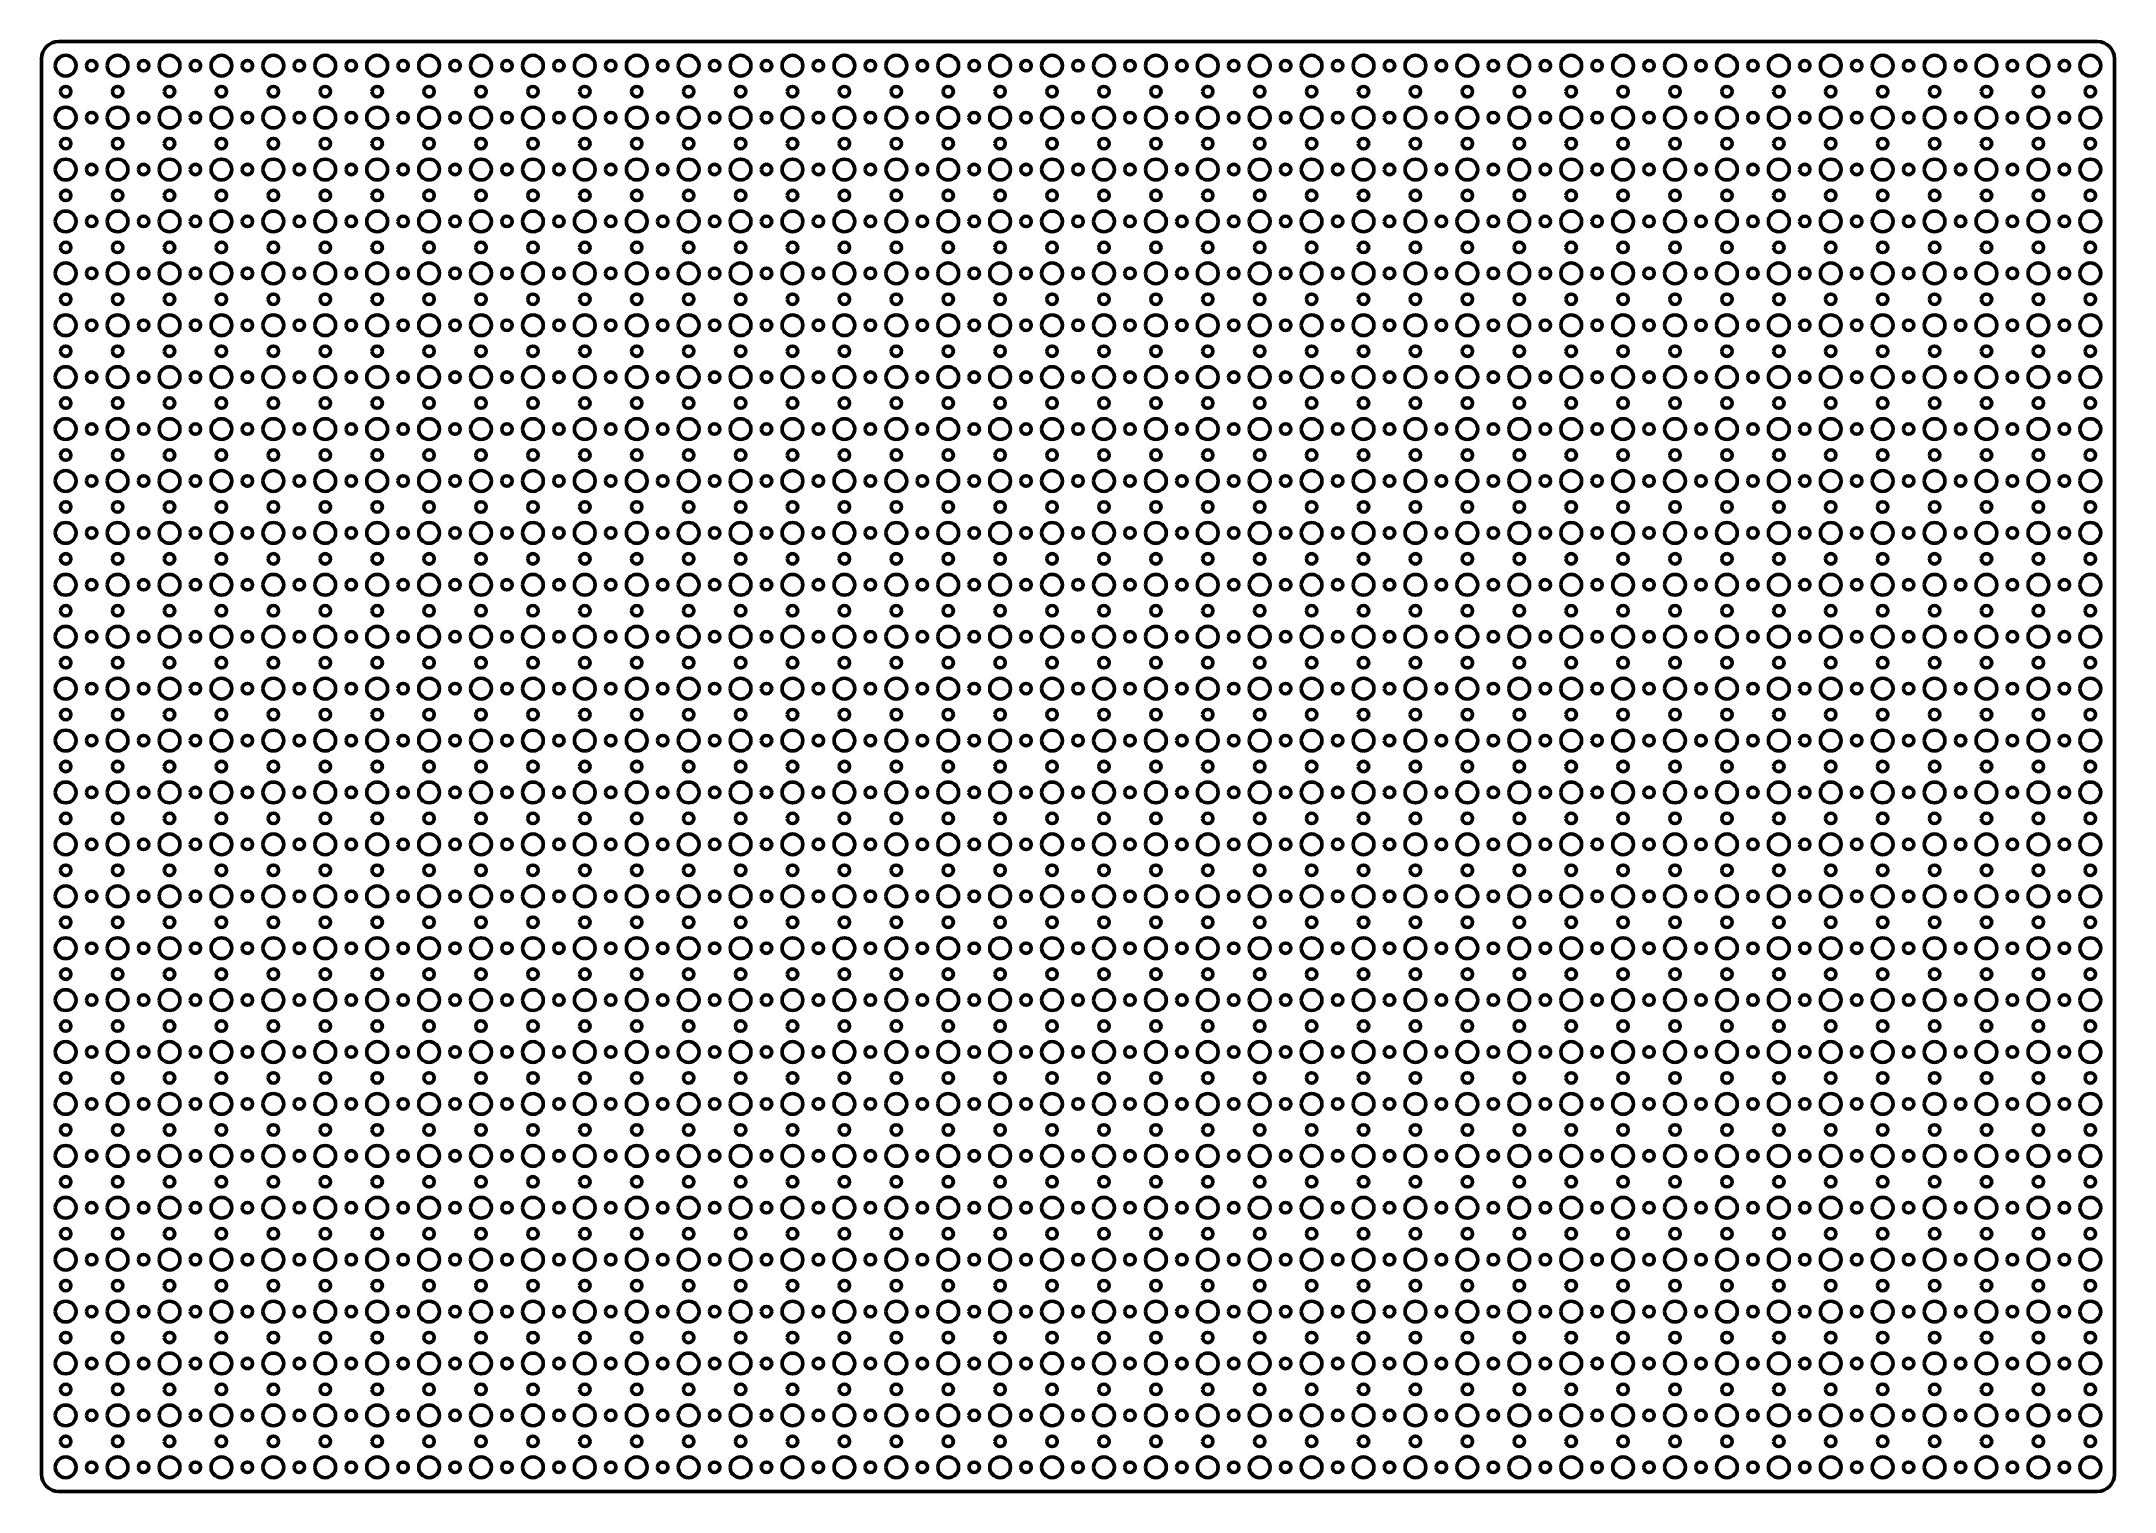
# Model space of a CAD drawing. Header units: centimetres. Extents: x -29.9 to 29.9, y -20.9 to 20.9.
import ezdxf

# ---------------------------------------------------------------- set-up
doc = ezdxf.new("R2010")
doc.units = ezdxf.units.CM
doc.header["$MEASUREMENT"] = 0
doc.layers.add('Layer 1', color=7, linetype='Continuous')

msp = doc.modelspace()

# ---------------------------------------------------------------- linework, layer by layer
at = {"layer": 'Layer 1', "lineweight": 53}
for points, knots in [([(29.45, -20.95), (29.45, -20.95), (-29.45, -20.95), (-29.45, -20.95), (-29.45, -20.95), (-29.72614, -20.95), (-29.95, -20.72614), (-29.95, -20.45), (-29.95, -20.45), (-29.95, -20.45), (-29.95, 20.45), (-29.95, 20.45), (-29.95, 20.45), (-29.95, 20.72614), (-29.72614, 20.95), (-29.45, 20.95), (-29.45, 20.95), (-29.45, 20.95), (29.45, 20.95), (29.45, 20.95), (29.45, 20.95), (29.72614, 20.95), (29.95, 20.72614), (29.95, 20.45), (29.95, 20.45), (29.95, 20.45), (29.95, -20.45), (29.95, -20.45), (29.95, -20.45), (29.95, -20.72614), (29.72614, -20.95), (29.45, -20.95)], [0, 0, 0, 0, 0.11111111, 0.11111111, 0.11111111, 0.11111111, 0.22222222, 0.22222222, 0.22222222, 0.22222222, 0.33333333, 0.33333333, 0.33333333, 0.33333333, 0.44444444, 0.44444444, 0.44444444, 0.44444444, 0.55555556, 0.55555556, 0.55555556, 0.55555556, 0.66666667, 0.66666667, 0.66666667, 0.66666667, 0.77777778, 0.77777778, 0.77777778, 0.77777778, 1, 1, 1, 1]), ([(-29.55, 20.25), (-29.55, 20.41569), (-29.41569, 20.55), (-29.25, 20.55), (-29.25, 20.55), (-29.08431, 20.55), (-28.95, 20.41569), (-28.95, 20.25), (-28.95, 20.25), (-28.95, 20.08431), (-29.08431, 19.95), (-29.25, 19.95), (-29.25, 19.95), (-29.41569, 19.95), (-29.55, 20.08431), (-29.55, 20.25)], [0, 0, 0, 0, 0.2, 0.2, 0.2, 0.2, 0.4, 0.4, 0.4, 0.4, 0.6, 0.6, 0.6, 0.6, 1, 1, 1, 1]), ([(-28.65, 20.25), (-28.65, 20.33284), (-28.58284, 20.4), (-28.5, 20.4), (-28.5, 20.4), (-28.41716, 20.4), (-28.35, 20.33284), (-28.35, 20.25), (-28.35, 20.25), (-28.35, 20.16716), (-28.41716, 20.1), (-28.5, 20.1), (-28.5, 20.1), (-28.58284, 20.1), (-28.65, 20.16716), (-28.65, 20.25)], [0, 0, 0, 0, 0.2, 0.2, 0.2, 0.2, 0.4, 0.4, 0.4, 0.4, 0.6, 0.6, 0.6, 0.6, 1, 1, 1, 1]), ([(-28.05, 20.25), (-28.05, 20.41569), (-27.91569, 20.55), (-27.75, 20.55), (-27.75, 20.55), (-27.58431, 20.55), (-27.45, 20.41569), (-27.45, 20.25), (-27.45, 20.25), (-27.45, 20.08431), (-27.58431, 19.95), (-27.75, 19.95), (-27.75, 19.95), (-27.91569, 19.95), (-28.05, 20.08431), (-28.05, 20.25)], [0, 0, 0, 0, 0.2, 0.2, 0.2, 0.2, 0.4, 0.4, 0.4, 0.4, 0.6, 0.6, 0.6, 0.6, 1, 1, 1, 1]), ([(-27.15, 20.25), (-27.15, 20.33284), (-27.08284, 20.4), (-27, 20.4), (-27, 20.4), (-26.91716, 20.4), (-26.85, 20.33284), (-26.85, 20.25), (-26.85, 20.25), (-26.85, 20.16716), (-26.91716, 20.1), (-27, 20.1), (-27, 20.1), (-27.08284, 20.1), (-27.15, 20.16716), (-27.15, 20.25)], [0, 0, 0, 0, 0.2, 0.2, 0.2, 0.2, 0.4, 0.4, 0.4, 0.4, 0.6, 0.6, 0.6, 0.6, 1, 1, 1, 1]), ([(-26.55, 20.25), (-26.55, 20.41569), (-26.41569, 20.55), (-26.25, 20.55), (-26.25, 20.55), (-26.08431, 20.55), (-25.95, 20.41569), (-25.95, 20.25), (-25.95, 20.25), (-25.95, 20.08431), (-26.08431, 19.95), (-26.25, 19.95), (-26.25, 19.95), (-26.41569, 19.95), (-26.55, 20.08431), (-26.55, 20.25)], [0, 0, 0, 0, 0.2, 0.2, 0.2, 0.2, 0.4, 0.4, 0.4, 0.4, 0.6, 0.6, 0.6, 0.6, 1, 1, 1, 1]), ([(-25.65, 20.25), (-25.65, 20.33284), (-25.58284, 20.4), (-25.5, 20.4), (-25.5, 20.4), (-25.41716, 20.4), (-25.35, 20.33284), (-25.35, 20.25), (-25.35, 20.25), (-25.35, 20.16716), (-25.41716, 20.1), (-25.5, 20.1), (-25.5, 20.1), (-25.58284, 20.1), (-25.65, 20.16716), (-25.65, 20.25)], [0, 0, 0, 0, 0.2, 0.2, 0.2, 0.2, 0.4, 0.4, 0.4, 0.4, 0.6, 0.6, 0.6, 0.6, 1, 1, 1, 1]), ([(-25.05, 20.25), (-25.05, 20.41569), (-24.91569, 20.55), (-24.75, 20.55), (-24.75, 20.55), (-24.58431, 20.55), (-24.45, 20.41569), (-24.45, 20.25), (-24.45, 20.25), (-24.45, 20.08431), (-24.58431, 19.95), (-24.75, 19.95), (-24.75, 19.95), (-24.91569, 19.95), (-25.05, 20.08431), (-25.05, 20.25)], [0, 0, 0, 0, 0.2, 0.2, 0.2, 0.2, 0.4, 0.4, 0.4, 0.4, 0.6, 0.6, 0.6, 0.6, 1, 1, 1, 1]), ([(-24.15, 20.25), (-24.15, 20.33284), (-24.08284, 20.4), (-24, 20.4), (-24, 20.4), (-23.91716, 20.4), (-23.85, 20.33284), (-23.85, 20.25), (-23.85, 20.25), (-23.85, 20.16716), (-23.91716, 20.1), (-24, 20.1), (-24, 20.1), (-24.08284, 20.1), (-24.15, 20.16716), (-24.15, 20.25)], [0, 0, 0, 0, 0.2, 0.2, 0.2, 0.2, 0.4, 0.4, 0.4, 0.4, 0.6, 0.6, 0.6, 0.6, 1, 1, 1, 1]), ([(-23.55, 20.25), (-23.55, 20.41569), (-23.41569, 20.55), (-23.25, 20.55), (-23.25, 20.55), (-23.08431, 20.55), (-22.95, 20.41569), (-22.95, 20.25), (-22.95, 20.25), (-22.95, 20.08431), (-23.08431, 19.95), (-23.25, 19.95), (-23.25, 19.95), (-23.41569, 19.95), (-23.55, 20.08431), (-23.55, 20.25)], [0, 0, 0, 0, 0.2, 0.2, 0.2, 0.2, 0.4, 0.4, 0.4, 0.4, 0.6, 0.6, 0.6, 0.6, 1, 1, 1, 1]), ([(-22.65, 20.25), (-22.65, 20.33284), (-22.58284, 20.4), (-22.5, 20.4), (-22.5, 20.4), (-22.41716, 20.4), (-22.35, 20.33284), (-22.35, 20.25), (-22.35, 20.25), (-22.35, 20.16716), (-22.41716, 20.1), (-22.5, 20.1), (-22.5, 20.1), (-22.58284, 20.1), (-22.65, 20.16716), (-22.65, 20.25)], [0, 0, 0, 0, 0.2, 0.2, 0.2, 0.2, 0.4, 0.4, 0.4, 0.4, 0.6, 0.6, 0.6, 0.6, 1, 1, 1, 1]), ([(-22.05, 20.25), (-22.05, 20.41569), (-21.91569, 20.55), (-21.75, 20.55), (-21.75, 20.55), (-21.58431, 20.55), (-21.45, 20.41569), (-21.45, 20.25), (-21.45, 20.25), (-21.45, 20.08431), (-21.58431, 19.95), (-21.75, 19.95), (-21.75, 19.95), (-21.91569, 19.95), (-22.05, 20.08431), (-22.05, 20.25)], [0, 0, 0, 0, 0.2, 0.2, 0.2, 0.2, 0.4, 0.4, 0.4, 0.4, 0.6, 0.6, 0.6, 0.6, 1, 1, 1, 1]), ([(-21.15, 20.25), (-21.15, 20.33284), (-21.08284, 20.4), (-21, 20.4), (-21, 20.4), (-20.91716, 20.4), (-20.85, 20.33284), (-20.85, 20.25), (-20.85, 20.25), (-20.85, 20.16716), (-20.91716, 20.1), (-21, 20.1), (-21, 20.1), (-21.08284, 20.1), (-21.15, 20.16716), (-21.15, 20.25)], [0, 0, 0, 0, 0.2, 0.2, 0.2, 0.2, 0.4, 0.4, 0.4, 0.4, 0.6, 0.6, 0.6, 0.6, 1, 1, 1, 1]), ([(-20.55, 20.25), (-20.55, 20.41569), (-20.41569, 20.55), (-20.25, 20.55), (-20.25, 20.55), (-20.08431, 20.55), (-19.95, 20.41569), (-19.95, 20.25), (-19.95, 20.25), (-19.95, 20.08431), (-20.08431, 19.95), (-20.25, 19.95), (-20.25, 19.95), (-20.41569, 19.95), (-20.55, 20.08431), (-20.55, 20.25)], [0, 0, 0, 0, 0.2, 0.2, 0.2, 0.2, 0.4, 0.4, 0.4, 0.4, 0.6, 0.6, 0.6, 0.6, 1, 1, 1, 1]), ([(-19.65, 20.25), (-19.65, 20.33284), (-19.58284, 20.4), (-19.5, 20.4), (-19.5, 20.4), (-19.41716, 20.4), (-19.35, 20.33284), (-19.35, 20.25), (-19.35, 20.25), (-19.35, 20.16716), (-19.41716, 20.1), (-19.5, 20.1), (-19.5, 20.1), (-19.58284, 20.1), (-19.65, 20.16716), (-19.65, 20.25)], [0, 0, 0, 0, 0.2, 0.2, 0.2, 0.2, 0.4, 0.4, 0.4, 0.4, 0.6, 0.6, 0.6, 0.6, 1, 1, 1, 1]), ([(-19.05, 20.25), (-19.05, 20.41569), (-18.91569, 20.55), (-18.75, 20.55), (-18.75, 20.55), (-18.58431, 20.55), (-18.45, 20.41569), (-18.45, 20.25), (-18.45, 20.25), (-18.45, 20.08431), (-18.58431, 19.95), (-18.75, 19.95), (-18.75, 19.95), (-18.91569, 19.95), (-19.05, 20.08431), (-19.05, 20.25)], [0, 0, 0, 0, 0.2, 0.2, 0.2, 0.2, 0.4, 0.4, 0.4, 0.4, 0.6, 0.6, 0.6, 0.6, 1, 1, 1, 1]), ([(-18.15, 20.25), (-18.15, 20.33284), (-18.08284, 20.4), (-18, 20.4), (-18, 20.4), (-17.91716, 20.4), (-17.85, 20.33284), (-17.85, 20.25), (-17.85, 20.25), (-17.85, 20.16716), (-17.91716, 20.1), (-18, 20.1), (-18, 20.1), (-18.08284, 20.1), (-18.15, 20.16716), (-18.15, 20.25)], [0, 0, 0, 0, 0.2, 0.2, 0.2, 0.2, 0.4, 0.4, 0.4, 0.4, 0.6, 0.6, 0.6, 0.6, 1, 1, 1, 1]), ([(-17.55, 20.25), (-17.55, 20.41569), (-17.41569, 20.55), (-17.25, 20.55), (-17.25, 20.55), (-17.08431, 20.55), (-16.95, 20.41569), (-16.95, 20.25), (-16.95, 20.25), (-16.95, 20.08431), (-17.08431, 19.95), (-17.25, 19.95), (-17.25, 19.95), (-17.41569, 19.95), (-17.55, 20.08431), (-17.55, 20.25)], [0, 0, 0, 0, 0.2, 0.2, 0.2, 0.2, 0.4, 0.4, 0.4, 0.4, 0.6, 0.6, 0.6, 0.6, 1, 1, 1, 1]), ([(-16.65, 20.25), (-16.65, 20.33284), (-16.58284, 20.4), (-16.5, 20.4), (-16.5, 20.4), (-16.41716, 20.4), (-16.35, 20.33284), (-16.35, 20.25), (-16.35, 20.25), (-16.35, 20.16716), (-16.41716, 20.1), (-16.5, 20.1), (-16.5, 20.1), (-16.58284, 20.1), (-16.65, 20.16716), (-16.65, 20.25)], [0, 0, 0, 0, 0.2, 0.2, 0.2, 0.2, 0.4, 0.4, 0.4, 0.4, 0.6, 0.6, 0.6, 0.6, 1, 1, 1, 1]), ([(-16.05, 20.25), (-16.05, 20.41569), (-15.91569, 20.55), (-15.75, 20.55), (-15.75, 20.55), (-15.58431, 20.55), (-15.45, 20.41569), (-15.45, 20.25), (-15.45, 20.25), (-15.45, 20.08431), (-15.58431, 19.95), (-15.75, 19.95), (-15.75, 19.95), (-15.91569, 19.95), (-16.05, 20.08431), (-16.05, 20.25)], [0, 0, 0, 0, 0.2, 0.2, 0.2, 0.2, 0.4, 0.4, 0.4, 0.4, 0.6, 0.6, 0.6, 0.6, 1, 1, 1, 1]), ([(-15.15, 20.25), (-15.15, 20.33284), (-15.08284, 20.4), (-15, 20.4), (-15, 20.4), (-14.91716, 20.4), (-14.85, 20.33284), (-14.85, 20.25), (-14.85, 20.25), (-14.85, 20.16716), (-14.91716, 20.1), (-15, 20.1), (-15, 20.1), (-15.08284, 20.1), (-15.15, 20.16716), (-15.15, 20.25)], [0, 0, 0, 0, 0.2, 0.2, 0.2, 0.2, 0.4, 0.4, 0.4, 0.4, 0.6, 0.6, 0.6, 0.6, 1, 1, 1, 1]), ([(-14.55, 20.25), (-14.55, 20.41569), (-14.41569, 20.55), (-14.25, 20.55), (-14.25, 20.55), (-14.08431, 20.55), (-13.95, 20.41569), (-13.95, 20.25), (-13.95, 20.25), (-13.95, 20.08431), (-14.08431, 19.95), (-14.25, 19.95), (-14.25, 19.95), (-14.41569, 19.95), (-14.55, 20.08431), (-14.55, 20.25)], [0, 0, 0, 0, 0.2, 0.2, 0.2, 0.2, 0.4, 0.4, 0.4, 0.4, 0.6, 0.6, 0.6, 0.6, 1, 1, 1, 1]), ([(-13.65, 20.25), (-13.65, 20.33284), (-13.58284, 20.4), (-13.5, 20.4), (-13.5, 20.4), (-13.41716, 20.4), (-13.35, 20.33284), (-13.35, 20.25), (-13.35, 20.25), (-13.35, 20.16716), (-13.41716, 20.1), (-13.5, 20.1), (-13.5, 20.1), (-13.58284, 20.1), (-13.65, 20.16716), (-13.65, 20.25)], [0, 0, 0, 0, 0.2, 0.2, 0.2, 0.2, 0.4, 0.4, 0.4, 0.4, 0.6, 0.6, 0.6, 0.6, 1, 1, 1, 1]), ([(-13.05, 20.25), (-13.05, 20.41569), (-12.91569, 20.55), (-12.75, 20.55), (-12.75, 20.55), (-12.58431, 20.55), (-12.45, 20.41569), (-12.45, 20.25), (-12.45, 20.25), (-12.45, 20.08431), (-12.58431, 19.95), (-12.75, 19.95), (-12.75, 19.95), (-12.91569, 19.95), (-13.05, 20.08431), (-13.05, 20.25)], [0, 0, 0, 0, 0.2, 0.2, 0.2, 0.2, 0.4, 0.4, 0.4, 0.4, 0.6, 0.6, 0.6, 0.6, 1, 1, 1, 1]), ([(-12.15, 20.25), (-12.15, 20.33284), (-12.08284, 20.4), (-12, 20.4), (-12, 20.4), (-11.91716, 20.4), (-11.85, 20.33284), (-11.85, 20.25), (-11.85, 20.25), (-11.85, 20.16716), (-11.91716, 20.1), (-12, 20.1), (-12, 20.1), (-12.08284, 20.1), (-12.15, 20.16716), (-12.15, 20.25)], [0, 0, 0, 0, 0.2, 0.2, 0.2, 0.2, 0.4, 0.4, 0.4, 0.4, 0.6, 0.6, 0.6, 0.6, 1, 1, 1, 1]), ([(-11.55, 20.25), (-11.55, 20.41569), (-11.41569, 20.55), (-11.25, 20.55), (-11.25, 20.55), (-11.08431, 20.55), (-10.95, 20.41569), (-10.95, 20.25), (-10.95, 20.25), (-10.95, 20.08431), (-11.08431, 19.95), (-11.25, 19.95), (-11.25, 19.95), (-11.41569, 19.95), (-11.55, 20.08431), (-11.55, 20.25)], [0, 0, 0, 0, 0.2, 0.2, 0.2, 0.2, 0.4, 0.4, 0.4, 0.4, 0.6, 0.6, 0.6, 0.6, 1, 1, 1, 1]), ([(-10.65, 20.25), (-10.65, 20.33284), (-10.58284, 20.4), (-10.5, 20.4), (-10.5, 20.4), (-10.41716, 20.4), (-10.35, 20.33284), (-10.35, 20.25), (-10.35, 20.25), (-10.35, 20.16716), (-10.41716, 20.1), (-10.5, 20.1), (-10.5, 20.1), (-10.58284, 20.1), (-10.65, 20.16716), (-10.65, 20.25)], [0, 0, 0, 0, 0.2, 0.2, 0.2, 0.2, 0.4, 0.4, 0.4, 0.4, 0.6, 0.6, 0.6, 0.6, 1, 1, 1, 1]), ([(-10.05, 20.25), (-10.05, 20.41569), (-9.91569, 20.55), (-9.75, 20.55), (-9.75, 20.55), (-9.58431, 20.55), (-9.45, 20.41569), (-9.45, 20.25), (-9.45, 20.25), (-9.45, 20.08431), (-9.58431, 19.95), (-9.75, 19.95), (-9.75, 19.95), (-9.91569, 19.95), (-10.05, 20.08431), (-10.05, 20.25)], [0, 0, 0, 0, 0.2, 0.2, 0.2, 0.2, 0.4, 0.4, 0.4, 0.4, 0.6, 0.6, 0.6, 0.6, 1, 1, 1, 1]), ([(-9.15, 20.25), (-9.15, 20.33284), (-9.08284, 20.4), (-9, 20.4), (-9, 20.4), (-8.91716, 20.4), (-8.85, 20.33284), (-8.85, 20.25), (-8.85, 20.25), (-8.85, 20.16716), (-8.91716, 20.1), (-9, 20.1), (-9, 20.1), (-9.08284, 20.1), (-9.15, 20.16716), (-9.15, 20.25)], [0, 0, 0, 0, 0.2, 0.2, 0.2, 0.2, 0.4, 0.4, 0.4, 0.4, 0.6, 0.6, 0.6, 0.6, 1, 1, 1, 1]), ([(-8.55, 20.25), (-8.55, 20.41569), (-8.41569, 20.55), (-8.25, 20.55), (-8.25, 20.55), (-8.08431, 20.55), (-7.95, 20.41569), (-7.95, 20.25), (-7.95, 20.25), (-7.95, 20.08431), (-8.08431, 19.95), (-8.25, 19.95), (-8.25, 19.95), (-8.41569, 19.95), (-8.55, 20.08431), (-8.55, 20.25)], [0, 0, 0, 0, 0.2, 0.2, 0.2, 0.2, 0.4, 0.4, 0.4, 0.4, 0.6, 0.6, 0.6, 0.6, 1, 1, 1, 1]), ([(-7.65, 20.25), (-7.65, 20.33284), (-7.58284, 20.4), (-7.5, 20.4), (-7.5, 20.4), (-7.41716, 20.4), (-7.35, 20.33284), (-7.35, 20.25), (-7.35, 20.25), (-7.35, 20.16716), (-7.41716, 20.1), (-7.5, 20.1), (-7.5, 20.1), (-7.58284, 20.1), (-7.65, 20.16716), (-7.65, 20.25)], [0, 0, 0, 0, 0.2, 0.2, 0.2, 0.2, 0.4, 0.4, 0.4, 0.4, 0.6, 0.6, 0.6, 0.6, 1, 1, 1, 1]), ([(-7.05, 20.25), (-7.05, 20.41569), (-6.91569, 20.55), (-6.75, 20.55), (-6.75, 20.55), (-6.58431, 20.55), (-6.45, 20.41569), (-6.45, 20.25), (-6.45, 20.25), (-6.45, 20.08431), (-6.58431, 19.95), (-6.75, 19.95), (-6.75, 19.95), (-6.91569, 19.95), (-7.05, 20.08431), (-7.05, 20.25)], [0, 0, 0, 0, 0.2, 0.2, 0.2, 0.2, 0.4, 0.4, 0.4, 0.4, 0.6, 0.6, 0.6, 0.6, 1, 1, 1, 1]), ([(-6.15, 20.25), (-6.15, 20.33284), (-6.08284, 20.4), (-6, 20.4), (-6, 20.4), (-5.91716, 20.4), (-5.85, 20.33284), (-5.85, 20.25), (-5.85, 20.25), (-5.85, 20.16716), (-5.91716, 20.1), (-6, 20.1), (-6, 20.1), (-6.08284, 20.1), (-6.15, 20.16716), (-6.15, 20.25)], [0, 0, 0, 0, 0.2, 0.2, 0.2, 0.2, 0.4, 0.4, 0.4, 0.4, 0.6, 0.6, 0.6, 0.6, 1, 1, 1, 1]), ([(-5.55, 20.25), (-5.55, 20.41569), (-5.41569, 20.55), (-5.25, 20.55), (-5.25, 20.55), (-5.08431, 20.55), (-4.95, 20.41569), (-4.95, 20.25), (-4.95, 20.25), (-4.95, 20.08431), (-5.08431, 19.95), (-5.25, 19.95), (-5.25, 19.95), (-5.41569, 19.95), (-5.55, 20.08431), (-5.55, 20.25)], [0, 0, 0, 0, 0.2, 0.2, 0.2, 0.2, 0.4, 0.4, 0.4, 0.4, 0.6, 0.6, 0.6, 0.6, 1, 1, 1, 1]), ([(-4.65, 20.25), (-4.65, 20.33284), (-4.58284, 20.4), (-4.5, 20.4), (-4.5, 20.4), (-4.41716, 20.4), (-4.35, 20.33284), (-4.35, 20.25), (-4.35, 20.25), (-4.35, 20.16716), (-4.41716, 20.1), (-4.5, 20.1), (-4.5, 20.1), (-4.58284, 20.1), (-4.65, 20.16716), (-4.65, 20.25)], [0, 0, 0, 0, 0.2, 0.2, 0.2, 0.2, 0.4, 0.4, 0.4, 0.4, 0.6, 0.6, 0.6, 0.6, 1, 1, 1, 1]), ([(-4.05, 20.25), (-4.05, 20.41569), (-3.91569, 20.55), (-3.75, 20.55), (-3.75, 20.55), (-3.58431, 20.55), (-3.45, 20.41569), (-3.45, 20.25), (-3.45, 20.25), (-3.45, 20.08431), (-3.58431, 19.95), (-3.75, 19.95), (-3.75, 19.95), (-3.91569, 19.95), (-4.05, 20.08431), (-4.05, 20.25)], [0, 0, 0, 0, 0.2, 0.2, 0.2, 0.2, 0.4, 0.4, 0.4, 0.4, 0.6, 0.6, 0.6, 0.6, 1, 1, 1, 1]), ([(-3.15, 20.25), (-3.15, 20.33284), (-3.08284, 20.4), (-3, 20.4), (-3, 20.4), (-2.91716, 20.4), (-2.85, 20.33284), (-2.85, 20.25), (-2.85, 20.25), (-2.85, 20.16716), (-2.91716, 20.1), (-3, 20.1), (-3, 20.1), (-3.08284, 20.1), (-3.15, 20.16716), (-3.15, 20.25)], [0, 0, 0, 0, 0.2, 0.2, 0.2, 0.2, 0.4, 0.4, 0.4, 0.4, 0.6, 0.6, 0.6, 0.6, 1, 1, 1, 1]), ([(-2.55, 20.25), (-2.55, 20.41569), (-2.41569, 20.55), (-2.25, 20.55), (-2.25, 20.55), (-2.08431, 20.55), (-1.95, 20.41569), (-1.95, 20.25), (-1.95, 20.25), (-1.95, 20.08431), (-2.08431, 19.95), (-2.25, 19.95), (-2.25, 19.95), (-2.41569, 19.95), (-2.55, 20.08431), (-2.55, 20.25)], [0, 0, 0, 0, 0.2, 0.2, 0.2, 0.2, 0.4, 0.4, 0.4, 0.4, 0.6, 0.6, 0.6, 0.6, 1, 1, 1, 1]), ([(-1.65, 20.25), (-1.65, 20.33284), (-1.58284, 20.4), (-1.5, 20.4), (-1.5, 20.4), (-1.41716, 20.4), (-1.35, 20.33284), (-1.35, 20.25), (-1.35, 20.25), (-1.35, 20.16716), (-1.41716, 20.1), (-1.5, 20.1), (-1.5, 20.1), (-1.58284, 20.1), (-1.65, 20.16716), (-1.65, 20.25)], [0, 0, 0, 0, 0.2, 0.2, 0.2, 0.2, 0.4, 0.4, 0.4, 0.4, 0.6, 0.6, 0.6, 0.6, 1, 1, 1, 1]), ([(-1.05, 20.25), (-1.05, 20.41569), (-0.91569, 20.55), (-0.75, 20.55), (-0.75, 20.55), (-0.58431, 20.55), (-0.45, 20.41569), (-0.45, 20.25), (-0.45, 20.25), (-0.45, 20.08431), (-0.58431, 19.95), (-0.75, 19.95), (-0.75, 19.95), (-0.91569, 19.95), (-1.05, 20.08431), (-1.05, 20.25)], [0, 0, 0, 0, 0.2, 0.2, 0.2, 0.2, 0.4, 0.4, 0.4, 0.4, 0.6, 0.6, 0.6, 0.6, 1, 1, 1, 1]), ([(-0.15, 20.25), (-0.15, 20.33284), (-0.08284, 20.4), (0, 20.4), (0, 20.4), (0.08284, 20.4), (0.15, 20.33284), (0.15, 20.25), (0.15, 20.25), (0.15, 20.16716), (0.08284, 20.1), (0, 20.1), (0, 20.1), (-0.08284, 20.1), (-0.15, 20.16716), (-0.15, 20.25)], [0, 0, 0, 0, 0.2, 0.2, 0.2, 0.2, 0.4, 0.4, 0.4, 0.4, 0.6, 0.6, 0.6, 0.6, 1, 1, 1, 1]), ([(0.45, 20.25), (0.45, 20.41569), (0.58431, 20.55), (0.75, 20.55), (0.75, 20.55), (0.91569, 20.55), (1.05, 20.41569), (1.05, 20.25), (1.05, 20.25), (1.05, 20.08431), (0.91569, 19.95), (0.75, 19.95), (0.75, 19.95), (0.58431, 19.95), (0.45, 20.08431), (0.45, 20.25)], [0, 0, 0, 0, 0.2, 0.2, 0.2, 0.2, 0.4, 0.4, 0.4, 0.4, 0.6, 0.6, 0.6, 0.6, 1, 1, 1, 1]), ([(1.35, 20.25), (1.35, 20.33284), (1.41716, 20.4), (1.5, 20.4), (1.5, 20.4), (1.58284, 20.4), (1.65, 20.33284), (1.65, 20.25), (1.65, 20.25), (1.65, 20.16716), (1.58284, 20.1), (1.5, 20.1), (1.5, 20.1), (1.41716, 20.1), (1.35, 20.16716), (1.35, 20.25)], [0, 0, 0, 0, 0.2, 0.2, 0.2, 0.2, 0.4, 0.4, 0.4, 0.4, 0.6, 0.6, 0.6, 0.6, 1, 1, 1, 1]), ([(1.95, 20.25), (1.95, 20.41569), (2.08431, 20.55), (2.25, 20.55), (2.25, 20.55), (2.41569, 20.55), (2.55, 20.41569), (2.55, 20.25), (2.55, 20.25), (2.55, 20.08431), (2.41569, 19.95), (2.25, 19.95), (2.25, 19.95), (2.08431, 19.95), (1.95, 20.08431), (1.95, 20.25)], [0, 0, 0, 0, 0.2, 0.2, 0.2, 0.2, 0.4, 0.4, 0.4, 0.4, 0.6, 0.6, 0.6, 0.6, 1, 1, 1, 1]), ([(2.85, 20.25), (2.85, 20.33284), (2.91716, 20.4), (3, 20.4), (3, 20.4), (3.08284, 20.4), (3.15, 20.33284), (3.15, 20.25), (3.15, 20.25), (3.15, 20.16716), (3.08284, 20.1), (3, 20.1), (3, 20.1), (2.91716, 20.1), (2.85, 20.16716), (2.85, 20.25)], [0, 0, 0, 0, 0.2, 0.2, 0.2, 0.2, 0.4, 0.4, 0.4, 0.4, 0.6, 0.6, 0.6, 0.6, 1, 1, 1, 1]), ([(3.45, 20.25), (3.45, 20.41569), (3.58431, 20.55), (3.75, 20.55), (3.75, 20.55), (3.91569, 20.55), (4.05, 20.41569), (4.05, 20.25), (4.05, 20.25), (4.05, 20.08431), (3.91569, 19.95), (3.75, 19.95), (3.75, 19.95), (3.58431, 19.95), (3.45, 20.08431), (3.45, 20.25)], [0, 0, 0, 0, 0.2, 0.2, 0.2, 0.2, 0.4, 0.4, 0.4, 0.4, 0.6, 0.6, 0.6, 0.6, 1, 1, 1, 1]), ([(4.35, 20.25), (4.35, 20.33284), (4.41716, 20.4), (4.5, 20.4), (4.5, 20.4), (4.58284, 20.4), (4.65, 20.33284), (4.65, 20.25), (4.65, 20.25), (4.65, 20.16716), (4.58284, 20.1), (4.5, 20.1), (4.5, 20.1), (4.41716, 20.1), (4.35, 20.16716), (4.35, 20.25)], [0, 0, 0, 0, 0.2, 0.2, 0.2, 0.2, 0.4, 0.4, 0.4, 0.4, 0.6, 0.6, 0.6, 0.6, 1, 1, 1, 1]), ([(4.95, 20.25), (4.95, 20.41569), (5.08431, 20.55), (5.25, 20.55), (5.25, 20.55), (5.41569, 20.55), (5.55, 20.41569), (5.55, 20.25), (5.55, 20.25), (5.55, 20.08431), (5.41569, 19.95), (5.25, 19.95), (5.25, 19.95), (5.08431, 19.95), (4.95, 20.08431), (4.95, 20.25)], [0, 0, 0, 0, 0.2, 0.2, 0.2, 0.2, 0.4, 0.4, 0.4, 0.4, 0.6, 0.6, 0.6, 0.6, 1, 1, 1, 1]), ([(5.85, 20.25), (5.85, 20.33284), (5.91716, 20.4), (6, 20.4), (6, 20.4), (6.08284, 20.4), (6.15, 20.33284), (6.15, 20.25), (6.15, 20.25), (6.15, 20.16716), (6.08284, 20.1), (6, 20.1), (6, 20.1), (5.91716, 20.1), (5.85, 20.16716), (5.85, 20.25)], [0, 0, 0, 0, 0.2, 0.2, 0.2, 0.2, 0.4, 0.4, 0.4, 0.4, 0.6, 0.6, 0.6, 0.6, 1, 1, 1, 1]), ([(6.45, 20.25), (6.45, 20.41569), (6.58431, 20.55), (6.75, 20.55), (6.75, 20.55), (6.91569, 20.55), (7.05, 20.41569), (7.05, 20.25), (7.05, 20.25), (7.05, 20.08431), (6.91569, 19.95), (6.75, 19.95), (6.75, 19.95), (6.58431, 19.95), (6.45, 20.08431), (6.45, 20.25)], [0, 0, 0, 0, 0.2, 0.2, 0.2, 0.2, 0.4, 0.4, 0.4, 0.4, 0.6, 0.6, 0.6, 0.6, 1, 1, 1, 1]), ([(7.35, 20.25), (7.35, 20.33284), (7.41716, 20.4), (7.5, 20.4), (7.5, 20.4), (7.58284, 20.4), (7.65, 20.33284), (7.65, 20.25), (7.65, 20.25), (7.65, 20.16716), (7.58284, 20.1), (7.5, 20.1), (7.5, 20.1), (7.41716, 20.1), (7.35, 20.16716), (7.35, 20.25)], [0, 0, 0, 0, 0.2, 0.2, 0.2, 0.2, 0.4, 0.4, 0.4, 0.4, 0.6, 0.6, 0.6, 0.6, 1, 1, 1, 1]), ([(7.95, 20.25), (7.95, 20.41569), (8.08431, 20.55), (8.25, 20.55), (8.25, 20.55), (8.41569, 20.55), (8.55, 20.41569), (8.55, 20.25), (8.55, 20.25), (8.55, 20.08431), (8.41569, 19.95), (8.25, 19.95), (8.25, 19.95), (8.08431, 19.95), (7.95, 20.08431), (7.95, 20.25)], [0, 0, 0, 0, 0.2, 0.2, 0.2, 0.2, 0.4, 0.4, 0.4, 0.4, 0.6, 0.6, 0.6, 0.6, 1, 1, 1, 1]), ([(8.85, 20.25), (8.85, 20.33284), (8.91716, 20.4), (9, 20.4), (9, 20.4), (9.08284, 20.4), (9.15, 20.33284), (9.15, 20.25), (9.15, 20.25), (9.15, 20.16716), (9.08284, 20.1), (9, 20.1), (9, 20.1), (8.91716, 20.1), (8.85, 20.16716), (8.85, 20.25)], [0, 0, 0, 0, 0.2, 0.2, 0.2, 0.2, 0.4, 0.4, 0.4, 0.4, 0.6, 0.6, 0.6, 0.6, 1, 1, 1, 1]), ([(9.45, 20.25), (9.45, 20.41569), (9.58431, 20.55), (9.75, 20.55), (9.75, 20.55), (9.91569, 20.55), (10.05, 20.41569), (10.05, 20.25), (10.05, 20.25), (10.05, 20.08431), (9.91569, 19.95), (9.75, 19.95), (9.75, 19.95), (9.58431, 19.95), (9.45, 20.08431), (9.45, 20.25)], [0, 0, 0, 0, 0.2, 0.2, 0.2, 0.2, 0.4, 0.4, 0.4, 0.4, 0.6, 0.6, 0.6, 0.6, 1, 1, 1, 1]), ([(10.35, 20.25), (10.35, 20.33284), (10.41716, 20.4), (10.5, 20.4), (10.5, 20.4), (10.58284, 20.4), (10.65, 20.33284), (10.65, 20.25), (10.65, 20.25), (10.65, 20.16716), (10.58284, 20.1), (10.5, 20.1), (10.5, 20.1), (10.41716, 20.1), (10.35, 20.16716), (10.35, 20.25)], [0, 0, 0, 0, 0.2, 0.2, 0.2, 0.2, 0.4, 0.4, 0.4, 0.4, 0.6, 0.6, 0.6, 0.6, 1, 1, 1, 1]), ([(10.95, 20.25), (10.95, 20.41569), (11.08431, 20.55), (11.25, 20.55), (11.25, 20.55), (11.41569, 20.55), (11.55, 20.41569), (11.55, 20.25), (11.55, 20.25), (11.55, 20.08431), (11.41569, 19.95), (11.25, 19.95), (11.25, 19.95), (11.08431, 19.95), (10.95, 20.08431), (10.95, 20.25)], [0, 0, 0, 0, 0.2, 0.2, 0.2, 0.2, 0.4, 0.4, 0.4, 0.4, 0.6, 0.6, 0.6, 0.6, 1, 1, 1, 1]), ([(11.85, 20.25), (11.85, 20.33284), (11.91716, 20.4), (12, 20.4), (12, 20.4), (12.08284, 20.4), (12.15, 20.33284), (12.15, 20.25), (12.15, 20.25), (12.15, 20.16716), (12.08284, 20.1), (12, 20.1), (12, 20.1), (11.91716, 20.1), (11.85, 20.16716), (11.85, 20.25)], [0, 0, 0, 0, 0.2, 0.2, 0.2, 0.2, 0.4, 0.4, 0.4, 0.4, 0.6, 0.6, 0.6, 0.6, 1, 1, 1, 1]), ([(12.45, 20.25), (12.45, 20.41569), (12.58431, 20.55), (12.75, 20.55), (12.75, 20.55), (12.91569, 20.55), (13.05, 20.41569), (13.05, 20.25), (13.05, 20.25), (13.05, 20.08431), (12.91569, 19.95), (12.75, 19.95), (12.75, 19.95), (12.58431, 19.95), (12.45, 20.08431), (12.45, 20.25)], [0, 0, 0, 0, 0.2, 0.2, 0.2, 0.2, 0.4, 0.4, 0.4, 0.4, 0.6, 0.6, 0.6, 0.6, 1, 1, 1, 1]), ([(13.35, 20.25), (13.35, 20.33284), (13.41716, 20.4), (13.5, 20.4), (13.5, 20.4), (13.58284, 20.4), (13.65, 20.33284), (13.65, 20.25), (13.65, 20.25), (13.65, 20.16716), (13.58284, 20.1), (13.5, 20.1), (13.5, 20.1), (13.41716, 20.1), (13.35, 20.16716), (13.35, 20.25)], [0, 0, 0, 0, 0.2, 0.2, 0.2, 0.2, 0.4, 0.4, 0.4, 0.4, 0.6, 0.6, 0.6, 0.6, 1, 1, 1, 1]), ([(13.95, 20.25), (13.95, 20.41569), (14.08431, 20.55), (14.25, 20.55), (14.25, 20.55), (14.41569, 20.55), (14.55, 20.41569), (14.55, 20.25), (14.55, 20.25), (14.55, 20.08431), (14.41569, 19.95), (14.25, 19.95), (14.25, 19.95), (14.08431, 19.95), (13.95, 20.08431), (13.95, 20.25)], [0, 0, 0, 0, 0.2, 0.2, 0.2, 0.2, 0.4, 0.4, 0.4, 0.4, 0.6, 0.6, 0.6, 0.6, 1, 1, 1, 1]), ([(14.85, 20.25), (14.85, 20.33284), (14.91716, 20.4), (15, 20.4), (15, 20.4), (15.08284, 20.4), (15.15, 20.33284), (15.15, 20.25), (15.15, 20.25), (15.15, 20.16716), (15.08284, 20.1), (15, 20.1), (15, 20.1), (14.91716, 20.1), (14.85, 20.16716), (14.85, 20.25)], [0, 0, 0, 0, 0.2, 0.2, 0.2, 0.2, 0.4, 0.4, 0.4, 0.4, 0.6, 0.6, 0.6, 0.6, 1, 1, 1, 1]), ([(15.45, 20.25), (15.45, 20.41569), (15.58431, 20.55), (15.75, 20.55), (15.75, 20.55), (15.91569, 20.55), (16.05, 20.41569), (16.05, 20.25), (16.05, 20.25), (16.05, 20.08431), (15.91569, 19.95), (15.75, 19.95), (15.75, 19.95), (15.58431, 19.95), (15.45, 20.08431), (15.45, 20.25)], [0, 0, 0, 0, 0.2, 0.2, 0.2, 0.2, 0.4, 0.4, 0.4, 0.4, 0.6, 0.6, 0.6, 0.6, 1, 1, 1, 1]), ([(16.35, 20.25), (16.35, 20.33284), (16.41716, 20.4), (16.5, 20.4), (16.5, 20.4), (16.58284, 20.4), (16.65, 20.33284), (16.65, 20.25), (16.65, 20.25), (16.65, 20.16716), (16.58284, 20.1), (16.5, 20.1), (16.5, 20.1), (16.41716, 20.1), (16.35, 20.16716), (16.35, 20.25)], [0, 0, 0, 0, 0.2, 0.2, 0.2, 0.2, 0.4, 0.4, 0.4, 0.4, 0.6, 0.6, 0.6, 0.6, 1, 1, 1, 1]), ([(16.95, 20.25), (16.95, 20.41569), (17.08431, 20.55), (17.25, 20.55), (17.25, 20.55), (17.41569, 20.55), (17.55, 20.41569), (17.55, 20.25), (17.55, 20.25), (17.55, 20.08431), (17.41569, 19.95), (17.25, 19.95), (17.25, 19.95), (17.08431, 19.95), (16.95, 20.08431), (16.95, 20.25)], [0, 0, 0, 0, 0.2, 0.2, 0.2, 0.2, 0.4, 0.4, 0.4, 0.4, 0.6, 0.6, 0.6, 0.6, 1, 1, 1, 1]), ([(17.85, 20.25), (17.85, 20.33284), (17.91716, 20.4), (18, 20.4), (18, 20.4), (18.08284, 20.4), (18.15, 20.33284), (18.15, 20.25), (18.15, 20.25), (18.15, 20.16716), (18.08284, 20.1), (18, 20.1), (18, 20.1), (17.91716, 20.1), (17.85, 20.16716), (17.85, 20.25)], [0, 0, 0, 0, 0.2, 0.2, 0.2, 0.2, 0.4, 0.4, 0.4, 0.4, 0.6, 0.6, 0.6, 0.6, 1, 1, 1, 1]), ([(18.45, 20.25), (18.45, 20.41569), (18.58431, 20.55), (18.75, 20.55), (18.75, 20.55), (18.91569, 20.55), (19.05, 20.41569), (19.05, 20.25), (19.05, 20.25), (19.05, 20.08431), (18.91569, 19.95), (18.75, 19.95), (18.75, 19.95), (18.58431, 19.95), (18.45, 20.08431), (18.45, 20.25)], [0, 0, 0, 0, 0.2, 0.2, 0.2, 0.2, 0.4, 0.4, 0.4, 0.4, 0.6, 0.6, 0.6, 0.6, 1, 1, 1, 1]), ([(19.35, 20.25), (19.35, 20.33284), (19.41716, 20.4), (19.5, 20.4), (19.5, 20.4), (19.58284, 20.4), (19.65, 20.33284), (19.65, 20.25), (19.65, 20.25), (19.65, 20.16716), (19.58284, 20.1), (19.5, 20.1), (19.5, 20.1), (19.41716, 20.1), (19.35, 20.16716), (19.35, 20.25)], [0, 0, 0, 0, 0.2, 0.2, 0.2, 0.2, 0.4, 0.4, 0.4, 0.4, 0.6, 0.6, 0.6, 0.6, 1, 1, 1, 1]), ([(19.95, 20.25), (19.95, 20.41569), (20.08431, 20.55), (20.25, 20.55), (20.25, 20.55), (20.41569, 20.55), (20.55, 20.41569), (20.55, 20.25), (20.55, 20.25), (20.55, 20.08431), (20.41569, 19.95), (20.25, 19.95), (20.25, 19.95), (20.08431, 19.95), (19.95, 20.08431), (19.95, 20.25)], [0, 0, 0, 0, 0.2, 0.2, 0.2, 0.2, 0.4, 0.4, 0.4, 0.4, 0.6, 0.6, 0.6, 0.6, 1, 1, 1, 1]), ([(20.85, 20.25), (20.85, 20.33284), (20.91716, 20.4), (21, 20.4), (21, 20.4), (21.08284, 20.4), (21.15, 20.33284), (21.15, 20.25), (21.15, 20.25), (21.15, 20.16716), (21.08284, 20.1), (21, 20.1), (21, 20.1), (20.91716, 20.1), (20.85, 20.16716), (20.85, 20.25)], [0, 0, 0, 0, 0.2, 0.2, 0.2, 0.2, 0.4, 0.4, 0.4, 0.4, 0.6, 0.6, 0.6, 0.6, 1, 1, 1, 1]), ([(21.45, 20.25), (21.45, 20.41569), (21.58431, 20.55), (21.75, 20.55), (21.75, 20.55), (21.91569, 20.55), (22.05, 20.41569), (22.05, 20.25), (22.05, 20.25), (22.05, 20.08431), (21.91569, 19.95), (21.75, 19.95), (21.75, 19.95), (21.58431, 19.95), (21.45, 20.08431), (21.45, 20.25)], [0, 0, 0, 0, 0.2, 0.2, 0.2, 0.2, 0.4, 0.4, 0.4, 0.4, 0.6, 0.6, 0.6, 0.6, 1, 1, 1, 1]), ([(22.35, 20.25), (22.35, 20.33284), (22.41716, 20.4), (22.5, 20.4), (22.5, 20.4), (22.58284, 20.4), (22.65, 20.33284), (22.65, 20.25), (22.65, 20.25), (22.65, 20.16716), (22.58284, 20.1), (22.5, 20.1), (22.5, 20.1), (22.41716, 20.1), (22.35, 20.16716), (22.35, 20.25)], [0, 0, 0, 0, 0.2, 0.2, 0.2, 0.2, 0.4, 0.4, 0.4, 0.4, 0.6, 0.6, 0.6, 0.6, 1, 1, 1, 1]), ([(22.95, 20.25), (22.95, 20.41569), (23.08431, 20.55), (23.25, 20.55), (23.25, 20.55), (23.41569, 20.55), (23.55, 20.41569), (23.55, 20.25), (23.55, 20.25), (23.55, 20.08431), (23.41569, 19.95), (23.25, 19.95), (23.25, 19.95), (23.08431, 19.95), (22.95, 20.08431), (22.95, 20.25)], [0, 0, 0, 0, 0.2, 0.2, 0.2, 0.2, 0.4, 0.4, 0.4, 0.4, 0.6, 0.6, 0.6, 0.6, 1, 1, 1, 1]), ([(23.85, 20.25), (23.85, 20.33284), (23.91716, 20.4), (24, 20.4), (24, 20.4), (24.08284, 20.4), (24.15, 20.33284), (24.15, 20.25), (24.15, 20.25), (24.15, 20.16716), (24.08284, 20.1), (24, 20.1), (24, 20.1), (23.91716, 20.1), (23.85, 20.16716), (23.85, 20.25)], [0, 0, 0, 0, 0.2, 0.2, 0.2, 0.2, 0.4, 0.4, 0.4, 0.4, 0.6, 0.6, 0.6, 0.6, 1, 1, 1, 1]), ([(24.45, 20.25), (24.45, 20.41569), (24.58431, 20.55), (24.75, 20.55), (24.75, 20.55), (24.91569, 20.55), (25.05, 20.41569), (25.05, 20.25), (25.05, 20.25), (25.05, 20.08431), (24.91569, 19.95), (24.75, 19.95), (24.75, 19.95), (24.58431, 19.95), (24.45, 20.08431), (24.45, 20.25)], [0, 0, 0, 0, 0.2, 0.2, 0.2, 0.2, 0.4, 0.4, 0.4, 0.4, 0.6, 0.6, 0.6, 0.6, 1, 1, 1, 1]), ([(25.35, 20.25), (25.35, 20.33284), (25.41716, 20.4), (25.5, 20.4), (25.5, 20.4), (25.58284, 20.4), (25.65, 20.33284), (25.65, 20.25), (25.65, 20.25), (25.65, 20.16716), (25.58284, 20.1), (25.5, 20.1), (25.5, 20.1), (25.41716, 20.1), (25.35, 20.16716), (25.35, 20.25)], [0, 0, 0, 0, 0.2, 0.2, 0.2, 0.2, 0.4, 0.4, 0.4, 0.4, 0.6, 0.6, 0.6, 0.6, 1, 1, 1, 1]), ([(25.95, 20.25), (25.95, 20.41569), (26.08431, 20.55), (26.25, 20.55), (26.25, 20.55), (26.41569, 20.55), (26.55, 20.41569), (26.55, 20.25), (26.55, 20.25), (26.55, 20.08431), (26.41569, 19.95), (26.25, 19.95), (26.25, 19.95), (26.08431, 19.95), (25.95, 20.08431), (25.95, 20.25)], [0, 0, 0, 0, 0.2, 0.2, 0.2, 0.2, 0.4, 0.4, 0.4, 0.4, 0.6, 0.6, 0.6, 0.6, 1, 1, 1, 1]), ([(26.85, 20.25), (26.85, 20.33284), (26.91716, 20.4), (27, 20.4), (27, 20.4), (27.08284, 20.4), (27.15, 20.33284), (27.15, 20.25), (27.15, 20.25), (27.15, 20.16716), (27.08284, 20.1), (27, 20.1), (27, 20.1), (26.91716, 20.1), (26.85, 20.16716), (26.85, 20.25)], [0, 0, 0, 0, 0.2, 0.2, 0.2, 0.2, 0.4, 0.4, 0.4, 0.4, 0.6, 0.6, 0.6, 0.6, 1, 1, 1, 1]), ([(27.45, 20.25), (27.45, 20.41569), (27.58431, 20.55), (27.75, 20.55), (27.75, 20.55), (27.91569, 20.55), (28.05, 20.41569), (28.05, 20.25), (28.05, 20.25), (28.05, 20.08431), (27.91569, 19.95), (27.75, 19.95), (27.75, 19.95), (27.58431, 19.95), (27.45, 20.08431), (27.45, 20.25)], [0, 0, 0, 0, 0.2, 0.2, 0.2, 0.2, 0.4, 0.4, 0.4, 0.4, 0.6, 0.6, 0.6, 0.6, 1, 1, 1, 1]), ([(28.35, 20.25), (28.35, 20.33284), (28.41716, 20.4), (28.5, 20.4), (28.5, 20.4), (28.58284, 20.4), (28.65, 20.33284), (28.65, 20.25), (28.65, 20.25), (28.65, 20.16716), (28.58284, 20.1), (28.5, 20.1), (28.5, 20.1), (28.41716, 20.1), (28.35, 20.16716), (28.35, 20.25)], [0, 0, 0, 0, 0.2, 0.2, 0.2, 0.2, 0.4, 0.4, 0.4, 0.4, 0.6, 0.6, 0.6, 0.6, 1, 1, 1, 1]), ([(28.95, 20.25), (28.95, 20.41569), (29.08431, 20.55), (29.25, 20.55), (29.25, 20.55), (29.41569, 20.55), (29.55, 20.41569), (29.55, 20.25), (29.55, 20.25), (29.55, 20.08431), (29.41569, 19.95), (29.25, 19.95), (29.25, 19.95), (29.08431, 19.95), (28.95, 20.08431), (28.95, 20.25)], [0, 0, 0, 0, 0.2, 0.2, 0.2, 0.2, 0.4, 0.4, 0.4, 0.4, 0.6, 0.6, 0.6, 0.6, 1, 1, 1, 1]), ([(-29.4, 19.5), (-29.4, 19.58284), (-29.33284, 19.65), (-29.25, 19.65), (-29.25, 19.65), (-29.16716, 19.65), (-29.1, 19.58284), (-29.1, 19.5), (-29.1, 19.5), (-29.1, 19.41716), (-29.16716, 19.35), (-29.25, 19.35), (-29.25, 19.35), (-29.33284, 19.35), (-29.4, 19.41716), (-29.4, 19.5)], [0, 0, 0, 0, 0.2, 0.2, 0.2, 0.2, 0.4, 0.4, 0.4, 0.4, 0.6, 0.6, 0.6, 0.6, 1, 1, 1, 1]), ([(-27.9, 19.5), (-27.9, 19.58284), (-27.83284, 19.65), (-27.75, 19.65), (-27.75, 19.65), (-27.66716, 19.65), (-27.6, 19.58284), (-27.6, 19.5), (-27.6, 19.5), (-27.6, 19.41716), (-27.66716, 19.35), (-27.75, 19.35), (-27.75, 19.35), (-27.83284, 19.35), (-27.9, 19.41716), (-27.9, 19.5)], [0, 0, 0, 0, 0.2, 0.2, 0.2, 0.2, 0.4, 0.4, 0.4, 0.4, 0.6, 0.6, 0.6, 0.6, 1, 1, 1, 1]), ([(-26.4, 19.5), (-26.4, 19.58284), (-26.33284, 19.65), (-26.25, 19.65), (-26.25, 19.65), (-26.16716, 19.65), (-26.1, 19.58284), (-26.1, 19.5), (-26.1, 19.5), (-26.1, 19.41716), (-26.16716, 19.35), (-26.25, 19.35), (-26.25, 19.35), (-26.33284, 19.35), (-26.4, 19.41716), (-26.4, 19.5)], [0, 0, 0, 0, 0.2, 0.2, 0.2, 0.2, 0.4, 0.4, 0.4, 0.4, 0.6, 0.6, 0.6, 0.6, 1, 1, 1, 1]), ([(-24.9, 19.5), (-24.9, 19.58284), (-24.83284, 19.65), (-24.75, 19.65), (-24.75, 19.65), (-24.66716, 19.65), (-24.6, 19.58284), (-24.6, 19.5), (-24.6, 19.5), (-24.6, 19.41716), (-24.66716, 19.35), (-24.75, 19.35), (-24.75, 19.35), (-24.83284, 19.35), (-24.9, 19.41716), (-24.9, 19.5)], [0, 0, 0, 0, 0.2, 0.2, 0.2, 0.2, 0.4, 0.4, 0.4, 0.4, 0.6, 0.6, 0.6, 0.6, 1, 1, 1, 1]), ([(-23.4, 19.5), (-23.4, 19.58284), (-23.33284, 19.65), (-23.25, 19.65), (-23.25, 19.65), (-23.16716, 19.65), (-23.1, 19.58284), (-23.1, 19.5), (-23.1, 19.5), (-23.1, 19.41716), (-23.16716, 19.35), (-23.25, 19.35), (-23.25, 19.35), (-23.33284, 19.35), (-23.4, 19.41716), (-23.4, 19.5)], [0, 0, 0, 0, 0.2, 0.2, 0.2, 0.2, 0.4, 0.4, 0.4, 0.4, 0.6, 0.6, 0.6, 0.6, 1, 1, 1, 1]), ([(-21.9, 19.5), (-21.9, 19.58284), (-21.83284, 19.65), (-21.75, 19.65), (-21.75, 19.65), (-21.66716, 19.65), (-21.6, 19.58284), (-21.6, 19.5), (-21.6, 19.5), (-21.6, 19.41716), (-21.66716, 19.35), (-21.75, 19.35), (-21.75, 19.35), (-21.83284, 19.35), (-21.9, 19.41716), (-21.9, 19.5)], [0, 0, 0, 0, 0.2, 0.2, 0.2, 0.2, 0.4, 0.4, 0.4, 0.4, 0.6, 0.6, 0.6, 0.6, 1, 1, 1, 1]), ([(-20.4, 19.5), (-20.4, 19.58284), (-20.33284, 19.65), (-20.25, 19.65), (-20.25, 19.65), (-20.16716, 19.65), (-20.1, 19.58284), (-20.1, 19.5), (-20.1, 19.5), (-20.1, 19.41716), (-20.16716, 19.35), (-20.25, 19.35), (-20.25, 19.35), (-20.33284, 19.35), (-20.4, 19.41716), (-20.4, 19.5)], [0, 0, 0, 0, 0.2, 0.2, 0.2, 0.2, 0.4, 0.4, 0.4, 0.4, 0.6, 0.6, 0.6, 0.6, 1, 1, 1, 1]), ([(-18.9, 19.5), (-18.9, 19.58284), (-18.83284, 19.65), (-18.75, 19.65), (-18.75, 19.65), (-18.66716, 19.65), (-18.6, 19.58284), (-18.6, 19.5), (-18.6, 19.5), (-18.6, 19.41716), (-18.66716, 19.35), (-18.75, 19.35), (-18.75, 19.35), (-18.83284, 19.35), (-18.9, 19.41716), (-18.9, 19.5)], [0, 0, 0, 0, 0.2, 0.2, 0.2, 0.2, 0.4, 0.4, 0.4, 0.4, 0.6, 0.6, 0.6, 0.6, 1, 1, 1, 1]), ([(-17.4, 19.5), (-17.4, 19.58284), (-17.33284, 19.65), (-17.25, 19.65), (-17.25, 19.65), (-17.16716, 19.65), (-17.1, 19.58284), (-17.1, 19.5), (-17.1, 19.5), (-17.1, 19.41716), (-17.16716, 19.35), (-17.25, 19.35), (-17.25, 19.35), (-17.33284, 19.35), (-17.4, 19.41716), (-17.4, 19.5)], [0, 0, 0, 0, 0.2, 0.2, 0.2, 0.2, 0.4, 0.4, 0.4, 0.4, 0.6, 0.6, 0.6, 0.6, 1, 1, 1, 1]), ([(-15.9, 19.5), (-15.9, 19.58284), (-15.83284, 19.65), (-15.75, 19.65), (-15.75, 19.65), (-15.66716, 19.65), (-15.6, 19.58284), (-15.6, 19.5), (-15.6, 19.5), (-15.6, 19.41716), (-15.66716, 19.35), (-15.75, 19.35), (-15.75, 19.35), (-15.83284, 19.35), (-15.9, 19.41716), (-15.9, 19.5)], [0, 0, 0, 0, 0.2, 0.2, 0.2, 0.2, 0.4, 0.4, 0.4, 0.4, 0.6, 0.6, 0.6, 0.6, 1, 1, 1, 1]), ([(-14.4, 19.5), (-14.4, 19.58284), (-14.33284, 19.65), (-14.25, 19.65), (-14.25, 19.65), (-14.16716, 19.65), (-14.1, 19.58284), (-14.1, 19.5), (-14.1, 19.5), (-14.1, 19.41716), (-14.16716, 19.35), (-14.25, 19.35), (-14.25, 19.35), (-14.33284, 19.35), (-14.4, 19.41716), (-14.4, 19.5)], [0, 0, 0, 0, 0.2, 0.2, 0.2, 0.2, 0.4, 0.4, 0.4, 0.4, 0.6, 0.6, 0.6, 0.6, 1, 1, 1, 1]), ([(-12.9, 19.5), (-12.9, 19.58284), (-12.83284, 19.65), (-12.75, 19.65), (-12.75, 19.65), (-12.66716, 19.65), (-12.6, 19.58284), (-12.6, 19.5), (-12.6, 19.5), (-12.6, 19.41716), (-12.66716, 19.35), (-12.75, 19.35), (-12.75, 19.35), (-12.83284, 19.35), (-12.9, 19.41716), (-12.9, 19.5)], [0, 0, 0, 0, 0.2, 0.2, 0.2, 0.2, 0.4, 0.4, 0.4, 0.4, 0.6, 0.6, 0.6, 0.6, 1, 1, 1, 1]), ([(-11.4, 19.5), (-11.4, 19.58284), (-11.33284, 19.65), (-11.25, 19.65), (-11.25, 19.65), (-11.16716, 19.65), (-11.1, 19.58284), (-11.1, 19.5), (-11.1, 19.5), (-11.1, 19.41716), (-11.16716, 19.35), (-11.25, 19.35), (-11.25, 19.35), (-11.33284, 19.35), (-11.4, 19.41716), (-11.4, 19.5)], [0, 0, 0, 0, 0.2, 0.2, 0.2, 0.2, 0.4, 0.4, 0.4, 0.4, 0.6, 0.6, 0.6, 0.6, 1, 1, 1, 1]), ([(-9.9, 19.5), (-9.9, 19.58284), (-9.83284, 19.65), (-9.75, 19.65), (-9.75, 19.65), (-9.66716, 19.65), (-9.6, 19.58284), (-9.6, 19.5), (-9.6, 19.5), (-9.6, 19.41716), (-9.66716, 19.35), (-9.75, 19.35), (-9.75, 19.35), (-9.83284, 19.35), (-9.9, 19.41716), (-9.9, 19.5)], [0, 0, 0, 0, 0.2, 0.2, 0.2, 0.2, 0.4, 0.4, 0.4, 0.4, 0.6, 0.6, 0.6, 0.6, 1, 1, 1, 1]), ([(-8.4, 19.5), (-8.4, 19.58284), (-8.33284, 19.65), (-8.25, 19.65), (-8.25, 19.65), (-8.16716, 19.65), (-8.1, 19.58284), (-8.1, 19.5), (-8.1, 19.5), (-8.1, 19.41716), (-8.16716, 19.35), (-8.25, 19.35), (-8.25, 19.35), (-8.33284, 19.35), (-8.4, 19.41716), (-8.4, 19.5)], [0, 0, 0, 0, 0.2, 0.2, 0.2, 0.2, 0.4, 0.4, 0.4, 0.4, 0.6, 0.6, 0.6, 0.6, 1, 1, 1, 1]), ([(-6.9, 19.5), (-6.9, 19.58284), (-6.83284, 19.65), (-6.75, 19.65), (-6.75, 19.65), (-6.66716, 19.65), (-6.6, 19.58284), (-6.6, 19.5), (-6.6, 19.5), (-6.6, 19.41716), (-6.66716, 19.35), (-6.75, 19.35), (-6.75, 19.35), (-6.83284, 19.35), (-6.9, 19.41716), (-6.9, 19.5)], [0, 0, 0, 0, 0.2, 0.2, 0.2, 0.2, 0.4, 0.4, 0.4, 0.4, 0.6, 0.6, 0.6, 0.6, 1, 1, 1, 1]), ([(-5.4, 19.5), (-5.4, 19.58284), (-5.33284, 19.65), (-5.25, 19.65), (-5.25, 19.65), (-5.16716, 19.65), (-5.1, 19.58284), (-5.1, 19.5), (-5.1, 19.5), (-5.1, 19.41716), (-5.16716, 19.35), (-5.25, 19.35), (-5.25, 19.35), (-5.33284, 19.35), (-5.4, 19.41716), (-5.4, 19.5)], [0, 0, 0, 0, 0.2, 0.2, 0.2, 0.2, 0.4, 0.4, 0.4, 0.4, 0.6, 0.6, 0.6, 0.6, 1, 1, 1, 1]), ([(-3.9, 19.5), (-3.9, 19.58284), (-3.83284, 19.65), (-3.75, 19.65), (-3.75, 19.65), (-3.66716, 19.65), (-3.6, 19.58284), (-3.6, 19.5), (-3.6, 19.5), (-3.6, 19.41716), (-3.66716, 19.35), (-3.75, 19.35), (-3.75, 19.35), (-3.83284, 19.35), (-3.9, 19.41716), (-3.9, 19.5)], [0, 0, 0, 0, 0.2, 0.2, 0.2, 0.2, 0.4, 0.4, 0.4, 0.4, 0.6, 0.6, 0.6, 0.6, 1, 1, 1, 1]), ([(-2.4, 19.5), (-2.4, 19.58284), (-2.33284, 19.65), (-2.25, 19.65), (-2.25, 19.65), (-2.16716, 19.65), (-2.1, 19.58284), (-2.1, 19.5), (-2.1, 19.5), (-2.1, 19.41716), (-2.16716, 19.35), (-2.25, 19.35), (-2.25, 19.35), (-2.33284, 19.35), (-2.4, 19.41716), (-2.4, 19.5)], [0, 0, 0, 0, 0.2, 0.2, 0.2, 0.2, 0.4, 0.4, 0.4, 0.4, 0.6, 0.6, 0.6, 0.6, 1, 1, 1, 1]), ([(-0.9, 19.5), (-0.9, 19.58284), (-0.83284, 19.65), (-0.75, 19.65), (-0.75, 19.65), (-0.66716, 19.65), (-0.6, 19.58284), (-0.6, 19.5), (-0.6, 19.5), (-0.6, 19.41716), (-0.66716, 19.35), (-0.75, 19.35), (-0.75, 19.35), (-0.83284, 19.35), (-0.9, 19.41716), (-0.9, 19.5)], [0, 0, 0, 0, 0.2, 0.2, 0.2, 0.2, 0.4, 0.4, 0.4, 0.4, 0.6, 0.6, 0.6, 0.6, 1, 1, 1, 1]), ([(0.6, 19.5), (0.6, 19.58284), (0.66716, 19.65), (0.75, 19.65), (0.75, 19.65), (0.83284, 19.65), (0.9, 19.58284), (0.9, 19.5), (0.9, 19.5), (0.9, 19.41716), (0.83284, 19.35), (0.75, 19.35), (0.75, 19.35), (0.66716, 19.35), (0.6, 19.41716), (0.6, 19.5)], [0, 0, 0, 0, 0.2, 0.2, 0.2, 0.2, 0.4, 0.4, 0.4, 0.4, 0.6, 0.6, 0.6, 0.6, 1, 1, 1, 1]), ([(2.1, 19.5), (2.1, 19.58284), (2.16716, 19.65), (2.25, 19.65), (2.25, 19.65), (2.33284, 19.65), (2.4, 19.58284), (2.4, 19.5), (2.4, 19.5), (2.4, 19.41716), (2.33284, 19.35), (2.25, 19.35), (2.25, 19.35), (2.16716, 19.35), (2.1, 19.41716), (2.1, 19.5)], [0, 0, 0, 0, 0.2, 0.2, 0.2, 0.2, 0.4, 0.4, 0.4, 0.4, 0.6, 0.6, 0.6, 0.6, 1, 1, 1, 1]), ([(3.6, 19.5), (3.6, 19.58284), (3.66716, 19.65), (3.75, 19.65), (3.75, 19.65), (3.83284, 19.65), (3.9, 19.58284), (3.9, 19.5), (3.9, 19.5), (3.9, 19.41716), (3.83284, 19.35), (3.75, 19.35), (3.75, 19.35), (3.66716, 19.35), (3.6, 19.41716), (3.6, 19.5)], [0, 0, 0, 0, 0.2, 0.2, 0.2, 0.2, 0.4, 0.4, 0.4, 0.4, 0.6, 0.6, 0.6, 0.6, 1, 1, 1, 1]), ([(5.1, 19.5), (5.1, 19.58284), (5.16716, 19.65), (5.25, 19.65), (5.25, 19.65), (5.33284, 19.65), (5.4, 19.58284), (5.4, 19.5), (5.4, 19.5), (5.4, 19.41716), (5.33284, 19.35), (5.25, 19.35), (5.25, 19.35), (5.16716, 19.35), (5.1, 19.41716), (5.1, 19.5)], [0, 0, 0, 0, 0.2, 0.2, 0.2, 0.2, 0.4, 0.4, 0.4, 0.4, 0.6, 0.6, 0.6, 0.6, 1, 1, 1, 1]), ([(6.6, 19.5), (6.6, 19.58284), (6.66716, 19.65), (6.75, 19.65), (6.75, 19.65), (6.83284, 19.65), (6.9, 19.58284), (6.9, 19.5), (6.9, 19.5), (6.9, 19.41716), (6.83284, 19.35), (6.75, 19.35), (6.75, 19.35), (6.66716, 19.35), (6.6, 19.41716), (6.6, 19.5)], [0, 0, 0, 0, 0.2, 0.2, 0.2, 0.2, 0.4, 0.4, 0.4, 0.4, 0.6, 0.6, 0.6, 0.6, 1, 1, 1, 1]), ([(8.1, 19.5), (8.1, 19.58284), (8.16716, 19.65), (8.25, 19.65), (8.25, 19.65), (8.33284, 19.65), (8.4, 19.58284), (8.4, 19.5), (8.4, 19.5), (8.4, 19.41716), (8.33284, 19.35), (8.25, 19.35), (8.25, 19.35), (8.16716, 19.35), (8.1, 19.41716), (8.1, 19.5)], [0, 0, 0, 0, 0.2, 0.2, 0.2, 0.2, 0.4, 0.4, 0.4, 0.4, 0.6, 0.6, 0.6, 0.6, 1, 1, 1, 1]), ([(9.6, 19.5), (9.6, 19.58284), (9.66716, 19.65), (9.75, 19.65), (9.75, 19.65), (9.83284, 19.65), (9.9, 19.58284), (9.9, 19.5), (9.9, 19.5), (9.9, 19.41716), (9.83284, 19.35), (9.75, 19.35), (9.75, 19.35), (9.66716, 19.35), (9.6, 19.41716), (9.6, 19.5)], [0, 0, 0, 0, 0.2, 0.2, 0.2, 0.2, 0.4, 0.4, 0.4, 0.4, 0.6, 0.6, 0.6, 0.6, 1, 1, 1, 1]), ([(11.1, 19.5), (11.1, 19.58284), (11.16716, 19.65), (11.25, 19.65), (11.25, 19.65), (11.33284, 19.65), (11.4, 19.58284), (11.4, 19.5), (11.4, 19.5), (11.4, 19.41716), (11.33284, 19.35), (11.25, 19.35), (11.25, 19.35), (11.16716, 19.35), (11.1, 19.41716), (11.1, 19.5)], [0, 0, 0, 0, 0.2, 0.2, 0.2, 0.2, 0.4, 0.4, 0.4, 0.4, 0.6, 0.6, 0.6, 0.6, 1, 1, 1, 1]), ([(12.6, 19.5), (12.6, 19.58284), (12.66716, 19.65), (12.75, 19.65), (12.75, 19.65), (12.83284, 19.65), (12.9, 19.58284), (12.9, 19.5), (12.9, 19.5), (12.9, 19.41716), (12.83284, 19.35), (12.75, 19.35), (12.75, 19.35), (12.66716, 19.35), (12.6, 19.41716), (12.6, 19.5)], [0, 0, 0, 0, 0.2, 0.2, 0.2, 0.2, 0.4, 0.4, 0.4, 0.4, 0.6, 0.6, 0.6, 0.6, 1, 1, 1, 1]), ([(14.1, 19.5), (14.1, 19.58284), (14.16716, 19.65), (14.25, 19.65), (14.25, 19.65), (14.33284, 19.65), (14.4, 19.58284), (14.4, 19.5), (14.4, 19.5), (14.4, 19.41716), (14.33284, 19.35), (14.25, 19.35), (14.25, 19.35), (14.16716, 19.35), (14.1, 19.41716), (14.1, 19.5)], [0, 0, 0, 0, 0.2, 0.2, 0.2, 0.2, 0.4, 0.4, 0.4, 0.4, 0.6, 0.6, 0.6, 0.6, 1, 1, 1, 1]), ([(15.6, 19.5), (15.6, 19.58284), (15.66716, 19.65), (15.75, 19.65), (15.75, 19.65), (15.83284, 19.65), (15.9, 19.58284), (15.9, 19.5), (15.9, 19.5), (15.9, 19.41716), (15.83284, 19.35), (15.75, 19.35), (15.75, 19.35), (15.66716, 19.35), (15.6, 19.41716), (15.6, 19.5)], [0, 0, 0, 0, 0.2, 0.2, 0.2, 0.2, 0.4, 0.4, 0.4, 0.4, 0.6, 0.6, 0.6, 0.6, 1, 1, 1, 1]), ([(17.1, 19.5), (17.1, 19.58284), (17.16716, 19.65), (17.25, 19.65), (17.25, 19.65), (17.33284, 19.65), (17.4, 19.58284), (17.4, 19.5), (17.4, 19.5), (17.4, 19.41716), (17.33284, 19.35), (17.25, 19.35), (17.25, 19.35), (17.16716, 19.35), (17.1, 19.41716), (17.1, 19.5)], [0, 0, 0, 0, 0.2, 0.2, 0.2, 0.2, 0.4, 0.4, 0.4, 0.4, 0.6, 0.6, 0.6, 0.6, 1, 1, 1, 1]), ([(18.6, 19.5), (18.6, 19.58284), (18.66716, 19.65), (18.75, 19.65), (18.75, 19.65), (18.83284, 19.65), (18.9, 19.58284), (18.9, 19.5), (18.9, 19.5), (18.9, 19.41716), (18.83284, 19.35), (18.75, 19.35), (18.75, 19.35), (18.66716, 19.35), (18.6, 19.41716), (18.6, 19.5)], [0, 0, 0, 0, 0.2, 0.2, 0.2, 0.2, 0.4, 0.4, 0.4, 0.4, 0.6, 0.6, 0.6, 0.6, 1, 1, 1, 1]), ([(20.1, 19.5), (20.1, 19.58284), (20.16716, 19.65), (20.25, 19.65), (20.25, 19.65), (20.33284, 19.65), (20.4, 19.58284), (20.4, 19.5), (20.4, 19.5), (20.4, 19.41716), (20.33284, 19.35), (20.25, 19.35), (20.25, 19.35), (20.16716, 19.35), (20.1, 19.41716), (20.1, 19.5)], [0, 0, 0, 0, 0.2, 0.2, 0.2, 0.2, 0.4, 0.4, 0.4, 0.4, 0.6, 0.6, 0.6, 0.6, 1, 1, 1, 1]), ([(21.6, 19.5), (21.6, 19.58284), (21.66716, 19.65), (21.75, 19.65), (21.75, 19.65), (21.83284, 19.65), (21.9, 19.58284), (21.9, 19.5), (21.9, 19.5), (21.9, 19.41716), (21.83284, 19.35), (21.75, 19.35), (21.75, 19.35), (21.66716, 19.35), (21.6, 19.41716), (21.6, 19.5)], [0, 0, 0, 0, 0.2, 0.2, 0.2, 0.2, 0.4, 0.4, 0.4, 0.4, 0.6, 0.6, 0.6, 0.6, 1, 1, 1, 1]), ([(23.1, 19.5), (23.1, 19.58284), (23.16716, 19.65), (23.25, 19.65), (23.25, 19.65), (23.33284, 19.65), (23.4, 19.58284), (23.4, 19.5), (23.4, 19.5), (23.4, 19.41716), (23.33284, 19.35), (23.25, 19.35), (23.25, 19.35), (23.16716, 19.35), (23.1, 19.41716), (23.1, 19.5)], [0, 0, 0, 0, 0.2, 0.2, 0.2, 0.2, 0.4, 0.4, 0.4, 0.4, 0.6, 0.6, 0.6, 0.6, 1, 1, 1, 1]), ([(24.6, 19.5), (24.6, 19.58284), (24.66716, 19.65), (24.75, 19.65), (24.75, 19.65), (24.83284, 19.65), (24.9, 19.58284), (24.9, 19.5), (24.9, 19.5), (24.9, 19.41716), (24.83284, 19.35), (24.75, 19.35), (24.75, 19.35), (24.66716, 19.35), (24.6, 19.41716), (24.6, 19.5)], [0, 0, 0, 0, 0.2, 0.2, 0.2, 0.2, 0.4, 0.4, 0.4, 0.4, 0.6, 0.6, 0.6, 0.6, 1, 1, 1, 1]), ([(26.1, 19.5), (26.1, 19.58284), (26.16716, 19.65), (26.25, 19.65), (26.25, 19.65), (26.33284, 19.65), (26.4, 19.58284), (26.4, 19.5), (26.4, 19.5), (26.4, 19.41716), (26.33284, 19.35), (26.25, 19.35), (26.25, 19.35), (26.16716, 19.35), (26.1, 19.41716), (26.1, 19.5)], [0, 0, 0, 0, 0.2, 0.2, 0.2, 0.2, 0.4, 0.4, 0.4, 0.4, 0.6, 0.6, 0.6, 0.6, 1, 1, 1, 1]), ([(27.6, 19.5), (27.6, 19.58284), (27.66716, 19.65), (27.75, 19.65), (27.75, 19.65), (27.83284, 19.65), (27.9, 19.58284), (27.9, 19.5), (27.9, 19.5), (27.9, 19.41716), (27.83284, 19.35), (27.75, 19.35), (27.75, 19.35), (27.66716, 19.35), (27.6, 19.41716), (27.6, 19.5)], [0, 0, 0, 0, 0.2, 0.2, 0.2, 0.2, 0.4, 0.4, 0.4, 0.4, 0.6, 0.6, 0.6, 0.6, 1, 1, 1, 1]), ([(29.1, 19.5), (29.1, 19.58284), (29.16716, 19.65), (29.25, 19.65), (29.25, 19.65), (29.33284, 19.65), (29.4, 19.58284), (29.4, 19.5), (29.4, 19.5), (29.4, 19.41716), (29.33284, 19.35), (29.25, 19.35), (29.25, 19.35), (29.16716, 19.35), (29.1, 19.41716), (29.1, 19.5)], [0, 0, 0, 0, 0.2, 0.2, 0.2, 0.2, 0.4, 0.4, 0.4, 0.4, 0.6, 0.6, 0.6, 0.6, 1, 1, 1, 1]), ([(-29.55, 18.75), (-29.55, 18.91569), (-29.41569, 19.05), (-29.25, 19.05), (-29.25, 19.05), (-29.08431, 19.05), (-28.95, 18.91569), (-28.95, 18.75), (-28.95, 18.75), (-28.95, 18.58431), (-29.08431, 18.45), (-29.25, 18.45), (-29.25, 18.45), (-29.41569, 18.45), (-29.55, 18.58431), (-29.55, 18.75)], [0, 0, 0, 0, 0.2, 0.2, 0.2, 0.2, 0.4, 0.4, 0.4, 0.4, 0.6, 0.6, 0.6, 0.6, 1, 1, 1, 1]), ([(-28.65, 18.75), (-28.65, 18.83284), (-28.58284, 18.9), (-28.5, 18.9), (-28.5, 18.9), (-28.41716, 18.9), (-28.35, 18.83284), (-28.35, 18.75), (-28.35, 18.75), (-28.35, 18.66716), (-28.41716, 18.6), (-28.5, 18.6), (-28.5, 18.6), (-28.58284, 18.6), (-28.65, 18.66716), (-28.65, 18.75)], [0, 0, 0, 0, 0.2, 0.2, 0.2, 0.2, 0.4, 0.4, 0.4, 0.4, 0.6, 0.6, 0.6, 0.6, 1, 1, 1, 1]), ([(-28.05, 18.75), (-28.05, 18.91569), (-27.91569, 19.05), (-27.75, 19.05), (-27.75, 19.05), (-27.58431, 19.05), (-27.45, 18.91569), (-27.45, 18.75), (-27.45, 18.75), (-27.45, 18.58431), (-27.58431, 18.45), (-27.75, 18.45), (-27.75, 18.45), (-27.91569, 18.45), (-28.05, 18.58431), (-28.05, 18.75)], [0, 0, 0, 0, 0.2, 0.2, 0.2, 0.2, 0.4, 0.4, 0.4, 0.4, 0.6, 0.6, 0.6, 0.6, 1, 1, 1, 1]), ([(-27.15, 18.75), (-27.15, 18.83284), (-27.08284, 18.9), (-27, 18.9), (-27, 18.9), (-26.91716, 18.9), (-26.85, 18.83284), (-26.85, 18.75), (-26.85, 18.75), (-26.85, 18.66716), (-26.91716, 18.6), (-27, 18.6), (-27, 18.6), (-27.08284, 18.6), (-27.15, 18.66716), (-27.15, 18.75)], [0, 0, 0, 0, 0.2, 0.2, 0.2, 0.2, 0.4, 0.4, 0.4, 0.4, 0.6, 0.6, 0.6, 0.6, 1, 1, 1, 1]), ([(-26.55, 18.75), (-26.55, 18.91569), (-26.41569, 19.05), (-26.25, 19.05), (-26.25, 19.05), (-26.08431, 19.05), (-25.95, 18.91569), (-25.95, 18.75), (-25.95, 18.75), (-25.95, 18.58431), (-26.08431, 18.45), (-26.25, 18.45), (-26.25, 18.45), (-26.41569, 18.45), (-26.55, 18.58431), (-26.55, 18.75)], [0, 0, 0, 0, 0.2, 0.2, 0.2, 0.2, 0.4, 0.4, 0.4, 0.4, 0.6, 0.6, 0.6, 0.6, 1, 1, 1, 1]), ([(-25.65, 18.75), (-25.65, 18.83284), (-25.58284, 18.9), (-25.5, 18.9), (-25.5, 18.9), (-25.41716, 18.9), (-25.35, 18.83284), (-25.35, 18.75), (-25.35, 18.75), (-25.35, 18.66716), (-25.41716, 18.6), (-25.5, 18.6), (-25.5, 18.6), (-25.58284, 18.6), (-25.65, 18.66716), (-25.65, 18.75)], [0, 0, 0, 0, 0.2, 0.2, 0.2, 0.2, 0.4, 0.4, 0.4, 0.4, 0.6, 0.6, 0.6, 0.6, 1, 1, 1, 1]), ([(-25.05, 18.75), (-25.05, 18.91569), (-24.91569, 19.05), (-24.75, 19.05), (-24.75, 19.05), (-24.58431, 19.05), (-24.45, 18.91569), (-24.45, 18.75), (-24.45, 18.75), (-24.45, 18.58431), (-24.58431, 18.45), (-24.75, 18.45), (-24.75, 18.45), (-24.91569, 18.45), (-25.05, 18.58431), (-25.05, 18.75)], [0, 0, 0, 0, 0.2, 0.2, 0.2, 0.2, 0.4, 0.4, 0.4, 0.4, 0.6, 0.6, 0.6, 0.6, 1, 1, 1, 1]), ([(-24.15, 18.75), (-24.15, 18.83284), (-24.08284, 18.9), (-24, 18.9), (-24, 18.9), (-23.91716, 18.9), (-23.85, 18.83284), (-23.85, 18.75), (-23.85, 18.75), (-23.85, 18.66716), (-23.91716, 18.6), (-24, 18.6), (-24, 18.6), (-24.08284, 18.6), (-24.15, 18.66716), (-24.15, 18.75)], [0, 0, 0, 0, 0.2, 0.2, 0.2, 0.2, 0.4, 0.4, 0.4, 0.4, 0.6, 0.6, 0.6, 0.6, 1, 1, 1, 1]), ([(-23.55, 18.75), (-23.55, 18.91569), (-23.41569, 19.05), (-23.25, 19.05), (-23.25, 19.05), (-23.08431, 19.05), (-22.95, 18.91569), (-22.95, 18.75), (-22.95, 18.75), (-22.95, 18.58431), (-23.08431, 18.45), (-23.25, 18.45), (-23.25, 18.45), (-23.41569, 18.45), (-23.55, 18.58431), (-23.55, 18.75)], [0, 0, 0, 0, 0.2, 0.2, 0.2, 0.2, 0.4, 0.4, 0.4, 0.4, 0.6, 0.6, 0.6, 0.6, 1, 1, 1, 1]), ([(-22.65, 18.75), (-22.65, 18.83284), (-22.58284, 18.9), (-22.5, 18.9), (-22.5, 18.9), (-22.41716, 18.9), (-22.35, 18.83284), (-22.35, 18.75), (-22.35, 18.75), (-22.35, 18.66716), (-22.41716, 18.6), (-22.5, 18.6), (-22.5, 18.6), (-22.58284, 18.6), (-22.65, 18.66716), (-22.65, 18.75)], [0, 0, 0, 0, 0.2, 0.2, 0.2, 0.2, 0.4, 0.4, 0.4, 0.4, 0.6, 0.6, 0.6, 0.6, 1, 1, 1, 1]), ([(-22.05, 18.75), (-22.05, 18.91569), (-21.91569, 19.05), (-21.75, 19.05), (-21.75, 19.05), (-21.58431, 19.05), (-21.45, 18.91569), (-21.45, 18.75), (-21.45, 18.75), (-21.45, 18.58431), (-21.58431, 18.45), (-21.75, 18.45), (-21.75, 18.45), (-21.91569, 18.45), (-22.05, 18.58431), (-22.05, 18.75)], [0, 0, 0, 0, 0.2, 0.2, 0.2, 0.2, 0.4, 0.4, 0.4, 0.4, 0.6, 0.6, 0.6, 0.6, 1, 1, 1, 1]), ([(-21.15, 18.75), (-21.15, 18.83284), (-21.08284, 18.9), (-21, 18.9), (-21, 18.9), (-20.91716, 18.9), (-20.85, 18.83284), (-20.85, 18.75), (-20.85, 18.75), (-20.85, 18.66716), (-20.91716, 18.6), (-21, 18.6), (-21, 18.6), (-21.08284, 18.6), (-21.15, 18.66716), (-21.15, 18.75)], [0, 0, 0, 0, 0.2, 0.2, 0.2, 0.2, 0.4, 0.4, 0.4, 0.4, 0.6, 0.6, 0.6, 0.6, 1, 1, 1, 1]), ([(-20.55, 18.75), (-20.55, 18.91569), (-20.41569, 19.05), (-20.25, 19.05), (-20.25, 19.05), (-20.08431, 19.05), (-19.95, 18.91569), (-19.95, 18.75), (-19.95, 18.75), (-19.95, 18.58431), (-20.08431, 18.45), (-20.25, 18.45), (-20.25, 18.45), (-20.41569, 18.45), (-20.55, 18.58431), (-20.55, 18.75)], [0, 0, 0, 0, 0.2, 0.2, 0.2, 0.2, 0.4, 0.4, 0.4, 0.4, 0.6, 0.6, 0.6, 0.6, 1, 1, 1, 1]), ([(-19.65, 18.75), (-19.65, 18.83284), (-19.58284, 18.9), (-19.5, 18.9), (-19.5, 18.9), (-19.41716, 18.9), (-19.35, 18.83284), (-19.35, 18.75), (-19.35, 18.75), (-19.35, 18.66716), (-19.41716, 18.6), (-19.5, 18.6), (-19.5, 18.6), (-19.58284, 18.6), (-19.65, 18.66716), (-19.65, 18.75)], [0, 0, 0, 0, 0.2, 0.2, 0.2, 0.2, 0.4, 0.4, 0.4, 0.4, 0.6, 0.6, 0.6, 0.6, 1, 1, 1, 1]), ([(-19.05, 18.75), (-19.05, 18.91569), (-18.91569, 19.05), (-18.75, 19.05), (-18.75, 19.05), (-18.58431, 19.05), (-18.45, 18.91569), (-18.45, 18.75), (-18.45, 18.75), (-18.45, 18.58431), (-18.58431, 18.45), (-18.75, 18.45), (-18.75, 18.45), (-18.91569, 18.45), (-19.05, 18.58431), (-19.05, 18.75)], [0, 0, 0, 0, 0.2, 0.2, 0.2, 0.2, 0.4, 0.4, 0.4, 0.4, 0.6, 0.6, 0.6, 0.6, 1, 1, 1, 1]), ([(-18.15, 18.75), (-18.15, 18.83284), (-18.08284, 18.9), (-18, 18.9), (-18, 18.9), (-17.91716, 18.9), (-17.85, 18.83284), (-17.85, 18.75), (-17.85, 18.75), (-17.85, 18.66716), (-17.91716, 18.6), (-18, 18.6), (-18, 18.6), (-18.08284, 18.6), (-18.15, 18.66716), (-18.15, 18.75)], [0, 0, 0, 0, 0.2, 0.2, 0.2, 0.2, 0.4, 0.4, 0.4, 0.4, 0.6, 0.6, 0.6, 0.6, 1, 1, 1, 1]), ([(-17.55, 18.75), (-17.55, 18.91569), (-17.41569, 19.05), (-17.25, 19.05), (-17.25, 19.05), (-17.08431, 19.05), (-16.95, 18.91569), (-16.95, 18.75), (-16.95, 18.75), (-16.95, 18.58431), (-17.08431, 18.45), (-17.25, 18.45), (-17.25, 18.45), (-17.41569, 18.45), (-17.55, 18.58431), (-17.55, 18.75)], [0, 0, 0, 0, 0.2, 0.2, 0.2, 0.2, 0.4, 0.4, 0.4, 0.4, 0.6, 0.6, 0.6, 0.6, 1, 1, 1, 1]), ([(-16.65, 18.75), (-16.65, 18.83284), (-16.58284, 18.9), (-16.5, 18.9), (-16.5, 18.9), (-16.41716, 18.9), (-16.35, 18.83284), (-16.35, 18.75), (-16.35, 18.75), (-16.35, 18.66716), (-16.41716, 18.6), (-16.5, 18.6), (-16.5, 18.6), (-16.58284, 18.6), (-16.65, 18.66716), (-16.65, 18.75)], [0, 0, 0, 0, 0.2, 0.2, 0.2, 0.2, 0.4, 0.4, 0.4, 0.4, 0.6, 0.6, 0.6, 0.6, 1, 1, 1, 1]), ([(-16.05, 18.75), (-16.05, 18.91569), (-15.91569, 19.05), (-15.75, 19.05), (-15.75, 19.05), (-15.58431, 19.05), (-15.45, 18.91569), (-15.45, 18.75), (-15.45, 18.75), (-15.45, 18.58431), (-15.58431, 18.45), (-15.75, 18.45), (-15.75, 18.45), (-15.91569, 18.45), (-16.05, 18.58431), (-16.05, 18.75)], [0, 0, 0, 0, 0.2, 0.2, 0.2, 0.2, 0.4, 0.4, 0.4, 0.4, 0.6, 0.6, 0.6, 0.6, 1, 1, 1, 1]), ([(-15.15, 18.75), (-15.15, 18.83284), (-15.08284, 18.9), (-15, 18.9), (-15, 18.9), (-14.91716, 18.9), (-14.85, 18.83284), (-14.85, 18.75), (-14.85, 18.75), (-14.85, 18.66716), (-14.91716, 18.6), (-15, 18.6), (-15, 18.6), (-15.08284, 18.6), (-15.15, 18.66716), (-15.15, 18.75)], [0, 0, 0, 0, 0.2, 0.2, 0.2, 0.2, 0.4, 0.4, 0.4, 0.4, 0.6, 0.6, 0.6, 0.6, 1, 1, 1, 1]), ([(-14.55, 18.75), (-14.55, 18.91569), (-14.41569, 19.05), (-14.25, 19.05), (-14.25, 19.05), (-14.08431, 19.05), (-13.95, 18.91569), (-13.95, 18.75), (-13.95, 18.75), (-13.95, 18.58431), (-14.08431, 18.45), (-14.25, 18.45), (-14.25, 18.45), (-14.41569, 18.45), (-14.55, 18.58431), (-14.55, 18.75)], [0, 0, 0, 0, 0.2, 0.2, 0.2, 0.2, 0.4, 0.4, 0.4, 0.4, 0.6, 0.6, 0.6, 0.6, 1, 1, 1, 1]), ([(-13.65, 18.75), (-13.65, 18.83284), (-13.58284, 18.9), (-13.5, 18.9), (-13.5, 18.9), (-13.41716, 18.9), (-13.35, 18.83284), (-13.35, 18.75), (-13.35, 18.75), (-13.35, 18.66716), (-13.41716, 18.6), (-13.5, 18.6), (-13.5, 18.6), (-13.58284, 18.6), (-13.65, 18.66716), (-13.65, 18.75)], [0, 0, 0, 0, 0.2, 0.2, 0.2, 0.2, 0.4, 0.4, 0.4, 0.4, 0.6, 0.6, 0.6, 0.6, 1, 1, 1, 1]), ([(-13.05, 18.75), (-13.05, 18.91569), (-12.91569, 19.05), (-12.75, 19.05), (-12.75, 19.05), (-12.58431, 19.05), (-12.45, 18.91569), (-12.45, 18.75), (-12.45, 18.75), (-12.45, 18.58431), (-12.58431, 18.45), (-12.75, 18.45), (-12.75, 18.45), (-12.91569, 18.45), (-13.05, 18.58431), (-13.05, 18.75)], [0, 0, 0, 0, 0.2, 0.2, 0.2, 0.2, 0.4, 0.4, 0.4, 0.4, 0.6, 0.6, 0.6, 0.6, 1, 1, 1, 1]), ([(-12.15, 18.75), (-12.15, 18.83284), (-12.08284, 18.9), (-12, 18.9), (-12, 18.9), (-11.91716, 18.9), (-11.85, 18.83284), (-11.85, 18.75), (-11.85, 18.75), (-11.85, 18.66716), (-11.91716, 18.6), (-12, 18.6), (-12, 18.6), (-12.08284, 18.6), (-12.15, 18.66716), (-12.15, 18.75)], [0, 0, 0, 0, 0.2, 0.2, 0.2, 0.2, 0.4, 0.4, 0.4, 0.4, 0.6, 0.6, 0.6, 0.6, 1, 1, 1, 1]), ([(-11.55, 18.75), (-11.55, 18.91569), (-11.41569, 19.05), (-11.25, 19.05), (-11.25, 19.05), (-11.08431, 19.05), (-10.95, 18.91569), (-10.95, 18.75), (-10.95, 18.75), (-10.95, 18.58431), (-11.08431, 18.45), (-11.25, 18.45), (-11.25, 18.45), (-11.41569, 18.45), (-11.55, 18.58431), (-11.55, 18.75)], [0, 0, 0, 0, 0.2, 0.2, 0.2, 0.2, 0.4, 0.4, 0.4, 0.4, 0.6, 0.6, 0.6, 0.6, 1, 1, 1, 1]), ([(-10.65, 18.75), (-10.65, 18.83284), (-10.58284, 18.9), (-10.5, 18.9), (-10.5, 18.9), (-10.41716, 18.9), (-10.35, 18.83284), (-10.35, 18.75), (-10.35, 18.75), (-10.35, 18.66716), (-10.41716, 18.6), (-10.5, 18.6), (-10.5, 18.6), (-10.58284, 18.6), (-10.65, 18.66716), (-10.65, 18.75)], [0, 0, 0, 0, 0.2, 0.2, 0.2, 0.2, 0.4, 0.4, 0.4, 0.4, 0.6, 0.6, 0.6, 0.6, 1, 1, 1, 1]), ([(-10.05, 18.75), (-10.05, 18.91569), (-9.91569, 19.05), (-9.75, 19.05), (-9.75, 19.05), (-9.58431, 19.05), (-9.45, 18.91569), (-9.45, 18.75), (-9.45, 18.75), (-9.45, 18.58431), (-9.58431, 18.45), (-9.75, 18.45), (-9.75, 18.45), (-9.91569, 18.45), (-10.05, 18.58431), (-10.05, 18.75)], [0, 0, 0, 0, 0.2, 0.2, 0.2, 0.2, 0.4, 0.4, 0.4, 0.4, 0.6, 0.6, 0.6, 0.6, 1, 1, 1, 1]), ([(-9.15, 18.75), (-9.15, 18.83284), (-9.08284, 18.9), (-9, 18.9), (-9, 18.9), (-8.91716, 18.9), (-8.85, 18.83284), (-8.85, 18.75), (-8.85, 18.75), (-8.85, 18.66716), (-8.91716, 18.6), (-9, 18.6), (-9, 18.6), (-9.08284, 18.6), (-9.15, 18.66716), (-9.15, 18.75)], [0, 0, 0, 0, 0.2, 0.2, 0.2, 0.2, 0.4, 0.4, 0.4, 0.4, 0.6, 0.6, 0.6, 0.6, 1, 1, 1, 1]), ([(-8.55, 18.75), (-8.55, 18.91569), (-8.41569, 19.05), (-8.25, 19.05), (-8.25, 19.05), (-8.08431, 19.05), (-7.95, 18.91569), (-7.95, 18.75), (-7.95, 18.75), (-7.95, 18.58431), (-8.08431, 18.45), (-8.25, 18.45), (-8.25, 18.45), (-8.41569, 18.45), (-8.55, 18.58431), (-8.55, 18.75)], [0, 0, 0, 0, 0.2, 0.2, 0.2, 0.2, 0.4, 0.4, 0.4, 0.4, 0.6, 0.6, 0.6, 0.6, 1, 1, 1, 1]), ([(-7.65, 18.75), (-7.65, 18.83284), (-7.58284, 18.9), (-7.5, 18.9), (-7.5, 18.9), (-7.41716, 18.9), (-7.35, 18.83284), (-7.35, 18.75), (-7.35, 18.75), (-7.35, 18.66716), (-7.41716, 18.6), (-7.5, 18.6), (-7.5, 18.6), (-7.58284, 18.6), (-7.65, 18.66716), (-7.65, 18.75)], [0, 0, 0, 0, 0.2, 0.2, 0.2, 0.2, 0.4, 0.4, 0.4, 0.4, 0.6, 0.6, 0.6, 0.6, 1, 1, 1, 1]), ([(-7.05, 18.75), (-7.05, 18.91569), (-6.91569, 19.05), (-6.75, 19.05), (-6.75, 19.05), (-6.58431, 19.05), (-6.45, 18.91569), (-6.45, 18.75), (-6.45, 18.75), (-6.45, 18.58431), (-6.58431, 18.45), (-6.75, 18.45), (-6.75, 18.45), (-6.91569, 18.45), (-7.05, 18.58431), (-7.05, 18.75)], [0, 0, 0, 0, 0.2, 0.2, 0.2, 0.2, 0.4, 0.4, 0.4, 0.4, 0.6, 0.6, 0.6, 0.6, 1, 1, 1, 1]), ([(-6.15, 18.75), (-6.15, 18.83284), (-6.08284, 18.9), (-6, 18.9), (-6, 18.9), (-5.91716, 18.9), (-5.85, 18.83284), (-5.85, 18.75), (-5.85, 18.75), (-5.85, 18.66716), (-5.91716, 18.6), (-6, 18.6), (-6, 18.6), (-6.08284, 18.6), (-6.15, 18.66716), (-6.15, 18.75)], [0, 0, 0, 0, 0.2, 0.2, 0.2, 0.2, 0.4, 0.4, 0.4, 0.4, 0.6, 0.6, 0.6, 0.6, 1, 1, 1, 1]), ([(-5.55, 18.75), (-5.55, 18.91569), (-5.41569, 19.05), (-5.25, 19.05), (-5.25, 19.05), (-5.08431, 19.05), (-4.95, 18.91569), (-4.95, 18.75), (-4.95, 18.75), (-4.95, 18.58431), (-5.08431, 18.45), (-5.25, 18.45), (-5.25, 18.45), (-5.41569, 18.45), (-5.55, 18.58431), (-5.55, 18.75)], [0, 0, 0, 0, 0.2, 0.2, 0.2, 0.2, 0.4, 0.4, 0.4, 0.4, 0.6, 0.6, 0.6, 0.6, 1, 1, 1, 1]), ([(-4.65, 18.75), (-4.65, 18.83284), (-4.58284, 18.9), (-4.5, 18.9), (-4.5, 18.9), (-4.41716, 18.9), (-4.35, 18.83284), (-4.35, 18.75), (-4.35, 18.75), (-4.35, 18.66716), (-4.41716, 18.6), (-4.5, 18.6), (-4.5, 18.6), (-4.58284, 18.6), (-4.65, 18.66716), (-4.65, 18.75)], [0, 0, 0, 0, 0.2, 0.2, 0.2, 0.2, 0.4, 0.4, 0.4, 0.4, 0.6, 0.6, 0.6, 0.6, 1, 1, 1, 1]), ([(-4.05, 18.75), (-4.05, 18.91569), (-3.91569, 19.05), (-3.75, 19.05), (-3.75, 19.05), (-3.58431, 19.05), (-3.45, 18.91569), (-3.45, 18.75), (-3.45, 18.75), (-3.45, 18.58431), (-3.58431, 18.45), (-3.75, 18.45), (-3.75, 18.45), (-3.91569, 18.45), (-4.05, 18.58431), (-4.05, 18.75)], [0, 0, 0, 0, 0.2, 0.2, 0.2, 0.2, 0.4, 0.4, 0.4, 0.4, 0.6, 0.6, 0.6, 0.6, 1, 1, 1, 1]), ([(-3.15, 18.75), (-3.15, 18.83284), (-3.08284, 18.9), (-3, 18.9), (-3, 18.9), (-2.91716, 18.9), (-2.85, 18.83284), (-2.85, 18.75), (-2.85, 18.75), (-2.85, 18.66716), (-2.91716, 18.6), (-3, 18.6), (-3, 18.6), (-3.08284, 18.6), (-3.15, 18.66716), (-3.15, 18.75)], [0, 0, 0, 0, 0.2, 0.2, 0.2, 0.2, 0.4, 0.4, 0.4, 0.4, 0.6, 0.6, 0.6, 0.6, 1, 1, 1, 1]), ([(-2.55, 18.75), (-2.55, 18.91569), (-2.41569, 19.05), (-2.25, 19.05), (-2.25, 19.05), (-2.08431, 19.05), (-1.95, 18.91569), (-1.95, 18.75), (-1.95, 18.75), (-1.95, 18.58431), (-2.08431, 18.45), (-2.25, 18.45), (-2.25, 18.45), (-2.41569, 18.45), (-2.55, 18.58431), (-2.55, 18.75)], [0, 0, 0, 0, 0.2, 0.2, 0.2, 0.2, 0.4, 0.4, 0.4, 0.4, 0.6, 0.6, 0.6, 0.6, 1, 1, 1, 1]), ([(-1.65, 18.75), (-1.65, 18.83284), (-1.58284, 18.9), (-1.5, 18.9), (-1.5, 18.9), (-1.41716, 18.9), (-1.35, 18.83284), (-1.35, 18.75), (-1.35, 18.75), (-1.35, 18.66716), (-1.41716, 18.6), (-1.5, 18.6), (-1.5, 18.6), (-1.58284, 18.6), (-1.65, 18.66716), (-1.65, 18.75)], [0, 0, 0, 0, 0.2, 0.2, 0.2, 0.2, 0.4, 0.4, 0.4, 0.4, 0.6, 0.6, 0.6, 0.6, 1, 1, 1, 1]), ([(-1.05, 18.75), (-1.05, 18.91569), (-0.91569, 19.05), (-0.75, 19.05), (-0.75, 19.05), (-0.58431, 19.05), (-0.45, 18.91569), (-0.45, 18.75), (-0.45, 18.75), (-0.45, 18.58431), (-0.58431, 18.45), (-0.75, 18.45), (-0.75, 18.45), (-0.91569, 18.45), (-1.05, 18.58431), (-1.05, 18.75)], [0, 0, 0, 0, 0.2, 0.2, 0.2, 0.2, 0.4, 0.4, 0.4, 0.4, 0.6, 0.6, 0.6, 0.6, 1, 1, 1, 1]), ([(-0.15, 18.75), (-0.15, 18.83284), (-0.08284, 18.9), (0, 18.9), (0, 18.9), (0.08284, 18.9), (0.15, 18.83284), (0.15, 18.75), (0.15, 18.75), (0.15, 18.66716), (0.08284, 18.6), (0, 18.6), (0, 18.6), (-0.08284, 18.6), (-0.15, 18.66716), (-0.15, 18.75)], [0, 0, 0, 0, 0.2, 0.2, 0.2, 0.2, 0.4, 0.4, 0.4, 0.4, 0.6, 0.6, 0.6, 0.6, 1, 1, 1, 1]), ([(0.45, 18.75), (0.45, 18.91569), (0.58431, 19.05), (0.75, 19.05), (0.75, 19.05), (0.91569, 19.05), (1.05, 18.91569), (1.05, 18.75), (1.05, 18.75), (1.05, 18.58431), (0.91569, 18.45), (0.75, 18.45), (0.75, 18.45), (0.58431, 18.45), (0.45, 18.58431), (0.45, 18.75)], [0, 0, 0, 0, 0.2, 0.2, 0.2, 0.2, 0.4, 0.4, 0.4, 0.4, 0.6, 0.6, 0.6, 0.6, 1, 1, 1, 1]), ([(1.35, 18.75), (1.35, 18.83284), (1.41716, 18.9), (1.5, 18.9), (1.5, 18.9), (1.58284, 18.9), (1.65, 18.83284), (1.65, 18.75), (1.65, 18.75), (1.65, 18.66716), (1.58284, 18.6), (1.5, 18.6), (1.5, 18.6), (1.41716, 18.6), (1.35, 18.66716), (1.35, 18.75)], [0, 0, 0, 0, 0.2, 0.2, 0.2, 0.2, 0.4, 0.4, 0.4, 0.4, 0.6, 0.6, 0.6, 0.6, 1, 1, 1, 1]), ([(1.95, 18.75), (1.95, 18.91569), (2.08431, 19.05), (2.25, 19.05), (2.25, 19.05), (2.41569, 19.05), (2.55, 18.91569), (2.55, 18.75), (2.55, 18.75), (2.55, 18.58431), (2.41569, 18.45), (2.25, 18.45), (2.25, 18.45), (2.08431, 18.45), (1.95, 18.58431), (1.95, 18.75)], [0, 0, 0, 0, 0.2, 0.2, 0.2, 0.2, 0.4, 0.4, 0.4, 0.4, 0.6, 0.6, 0.6, 0.6, 1, 1, 1, 1]), ([(2.85, 18.75), (2.85, 18.83284), (2.91716, 18.9), (3, 18.9), (3, 18.9), (3.08284, 18.9), (3.15, 18.83284), (3.15, 18.75), (3.15, 18.75), (3.15, 18.66716), (3.08284, 18.6), (3, 18.6), (3, 18.6), (2.91716, 18.6), (2.85, 18.66716), (2.85, 18.75)], [0, 0, 0, 0, 0.2, 0.2, 0.2, 0.2, 0.4, 0.4, 0.4, 0.4, 0.6, 0.6, 0.6, 0.6, 1, 1, 1, 1]), ([(3.45, 18.75), (3.45, 18.91569), (3.58431, 19.05), (3.75, 19.05), (3.75, 19.05), (3.91569, 19.05), (4.05, 18.91569), (4.05, 18.75), (4.05, 18.75), (4.05, 18.58431), (3.91569, 18.45), (3.75, 18.45), (3.75, 18.45), (3.58431, 18.45), (3.45, 18.58431), (3.45, 18.75)], [0, 0, 0, 0, 0.2, 0.2, 0.2, 0.2, 0.4, 0.4, 0.4, 0.4, 0.6, 0.6, 0.6, 0.6, 1, 1, 1, 1]), ([(4.35, 18.75), (4.35, 18.83284), (4.41716, 18.9), (4.5, 18.9), (4.5, 18.9), (4.58284, 18.9), (4.65, 18.83284), (4.65, 18.75), (4.65, 18.75), (4.65, 18.66716), (4.58284, 18.6), (4.5, 18.6), (4.5, 18.6), (4.41716, 18.6), (4.35, 18.66716), (4.35, 18.75)], [0, 0, 0, 0, 0.2, 0.2, 0.2, 0.2, 0.4, 0.4, 0.4, 0.4, 0.6, 0.6, 0.6, 0.6, 1, 1, 1, 1]), ([(4.95, 18.75), (4.95, 18.91569), (5.08431, 19.05), (5.25, 19.05), (5.25, 19.05), (5.41569, 19.05), (5.55, 18.91569), (5.55, 18.75), (5.55, 18.75), (5.55, 18.58431), (5.41569, 18.45), (5.25, 18.45), (5.25, 18.45), (5.08431, 18.45), (4.95, 18.58431), (4.95, 18.75)], [0, 0, 0, 0, 0.2, 0.2, 0.2, 0.2, 0.4, 0.4, 0.4, 0.4, 0.6, 0.6, 0.6, 0.6, 1, 1, 1, 1]), ([(5.85, 18.75), (5.85, 18.83284), (5.91716, 18.9), (6, 18.9), (6, 18.9), (6.08284, 18.9), (6.15, 18.83284), (6.15, 18.75), (6.15, 18.75), (6.15, 18.66716), (6.08284, 18.6), (6, 18.6), (6, 18.6), (5.91716, 18.6), (5.85, 18.66716), (5.85, 18.75)], [0, 0, 0, 0, 0.2, 0.2, 0.2, 0.2, 0.4, 0.4, 0.4, 0.4, 0.6, 0.6, 0.6, 0.6, 1, 1, 1, 1]), ([(6.45, 18.75), (6.45, 18.91569), (6.58431, 19.05), (6.75, 19.05), (6.75, 19.05), (6.91569, 19.05), (7.05, 18.91569), (7.05, 18.75), (7.05, 18.75), (7.05, 18.58431), (6.91569, 18.45), (6.75, 18.45), (6.75, 18.45), (6.58431, 18.45), (6.45, 18.58431), (6.45, 18.75)], [0, 0, 0, 0, 0.2, 0.2, 0.2, 0.2, 0.4, 0.4, 0.4, 0.4, 0.6, 0.6, 0.6, 0.6, 1, 1, 1, 1]), ([(7.35, 18.75), (7.35, 18.83284), (7.41716, 18.9), (7.5, 18.9), (7.5, 18.9), (7.58284, 18.9), (7.65, 18.83284), (7.65, 18.75), (7.65, 18.75), (7.65, 18.66716), (7.58284, 18.6), (7.5, 18.6), (7.5, 18.6), (7.41716, 18.6), (7.35, 18.66716), (7.35, 18.75)], [0, 0, 0, 0, 0.2, 0.2, 0.2, 0.2, 0.4, 0.4, 0.4, 0.4, 0.6, 0.6, 0.6, 0.6, 1, 1, 1, 1]), ([(7.95, 18.75), (7.95, 18.91569), (8.08431, 19.05), (8.25, 19.05), (8.25, 19.05), (8.41569, 19.05), (8.55, 18.91569), (8.55, 18.75), (8.55, 18.75), (8.55, 18.58431), (8.41569, 18.45), (8.25, 18.45), (8.25, 18.45), (8.08431, 18.45), (7.95, 18.58431), (7.95, 18.75)], [0, 0, 0, 0, 0.2, 0.2, 0.2, 0.2, 0.4, 0.4, 0.4, 0.4, 0.6, 0.6, 0.6, 0.6, 1, 1, 1, 1]), ([(8.85, 18.75), (8.85, 18.83284), (8.91716, 18.9), (9, 18.9), (9, 18.9), (9.08284, 18.9), (9.15, 18.83284), (9.15, 18.75), (9.15, 18.75), (9.15, 18.66716), (9.08284, 18.6), (9, 18.6), (9, 18.6), (8.91716, 18.6), (8.85, 18.66716), (8.85, 18.75)], [0, 0, 0, 0, 0.2, 0.2, 0.2, 0.2, 0.4, 0.4, 0.4, 0.4, 0.6, 0.6, 0.6, 0.6, 1, 1, 1, 1]), ([(9.45, 18.75), (9.45, 18.91569), (9.58431, 19.05), (9.75, 19.05), (9.75, 19.05), (9.91569, 19.05), (10.05, 18.91569), (10.05, 18.75), (10.05, 18.75), (10.05, 18.58431), (9.91569, 18.45), (9.75, 18.45), (9.75, 18.45), (9.58431, 18.45), (9.45, 18.58431), (9.45, 18.75)], [0, 0, 0, 0, 0.2, 0.2, 0.2, 0.2, 0.4, 0.4, 0.4, 0.4, 0.6, 0.6, 0.6, 0.6, 1, 1, 1, 1]), ([(10.35, 18.75), (10.35, 18.83284), (10.41716, 18.9), (10.5, 18.9), (10.5, 18.9), (10.58284, 18.9), (10.65, 18.83284), (10.65, 18.75), (10.65, 18.75), (10.65, 18.66716), (10.58284, 18.6), (10.5, 18.6), (10.5, 18.6), (10.41716, 18.6), (10.35, 18.66716), (10.35, 18.75)], [0, 0, 0, 0, 0.2, 0.2, 0.2, 0.2, 0.4, 0.4, 0.4, 0.4, 0.6, 0.6, 0.6, 0.6, 1, 1, 1, 1]), ([(10.95, 18.75), (10.95, 18.91569), (11.08431, 19.05), (11.25, 19.05), (11.25, 19.05), (11.41569, 19.05), (11.55, 18.91569), (11.55, 18.75), (11.55, 18.75), (11.55, 18.58431), (11.41569, 18.45), (11.25, 18.45), (11.25, 18.45), (11.08431, 18.45), (10.95, 18.58431), (10.95, 18.75)], [0, 0, 0, 0, 0.2, 0.2, 0.2, 0.2, 0.4, 0.4, 0.4, 0.4, 0.6, 0.6, 0.6, 0.6, 1, 1, 1, 1]), ([(11.85, 18.75), (11.85, 18.83284), (11.91716, 18.9), (12, 18.9), (12, 18.9), (12.08284, 18.9), (12.15, 18.83284), (12.15, 18.75), (12.15, 18.75), (12.15, 18.66716), (12.08284, 18.6), (12, 18.6), (12, 18.6), (11.91716, 18.6), (11.85, 18.66716), (11.85, 18.75)], [0, 0, 0, 0, 0.2, 0.2, 0.2, 0.2, 0.4, 0.4, 0.4, 0.4, 0.6, 0.6, 0.6, 0.6, 1, 1, 1, 1]), ([(12.45, 18.75), (12.45, 18.91569), (12.58431, 19.05), (12.75, 19.05), (12.75, 19.05), (12.91569, 19.05), (13.05, 18.91569), (13.05, 18.75), (13.05, 18.75), (13.05, 18.58431), (12.91569, 18.45), (12.75, 18.45), (12.75, 18.45), (12.58431, 18.45), (12.45, 18.58431), (12.45, 18.75)], [0, 0, 0, 0, 0.2, 0.2, 0.2, 0.2, 0.4, 0.4, 0.4, 0.4, 0.6, 0.6, 0.6, 0.6, 1, 1, 1, 1]), ([(13.35, 18.75), (13.35, 18.83284), (13.41716, 18.9), (13.5, 18.9), (13.5, 18.9), (13.58284, 18.9), (13.65, 18.83284), (13.65, 18.75), (13.65, 18.75), (13.65, 18.66716), (13.58284, 18.6), (13.5, 18.6), (13.5, 18.6), (13.41716, 18.6), (13.35, 18.66716), (13.35, 18.75)], [0, 0, 0, 0, 0.2, 0.2, 0.2, 0.2, 0.4, 0.4, 0.4, 0.4, 0.6, 0.6, 0.6, 0.6, 1, 1, 1, 1]), ([(13.95, 18.75), (13.95, 18.91569), (14.08431, 19.05), (14.25, 19.05), (14.25, 19.05), (14.41569, 19.05), (14.55, 18.91569), (14.55, 18.75), (14.55, 18.75), (14.55, 18.58431), (14.41569, 18.45), (14.25, 18.45), (14.25, 18.45), (14.08431, 18.45), (13.95, 18.58431), (13.95, 18.75)], [0, 0, 0, 0, 0.2, 0.2, 0.2, 0.2, 0.4, 0.4, 0.4, 0.4, 0.6, 0.6, 0.6, 0.6, 1, 1, 1, 1]), ([(14.85, 18.75), (14.85, 18.83284), (14.91716, 18.9), (15, 18.9), (15, 18.9), (15.08284, 18.9), (15.15, 18.83284), (15.15, 18.75), (15.15, 18.75), (15.15, 18.66716), (15.08284, 18.6), (15, 18.6), (15, 18.6), (14.91716, 18.6), (14.85, 18.66716), (14.85, 18.75)], [0, 0, 0, 0, 0.2, 0.2, 0.2, 0.2, 0.4, 0.4, 0.4, 0.4, 0.6, 0.6, 0.6, 0.6, 1, 1, 1, 1]), ([(15.45, 18.75), (15.45, 18.91569), (15.58431, 19.05), (15.75, 19.05), (15.75, 19.05), (15.91569, 19.05), (16.05, 18.91569), (16.05, 18.75), (16.05, 18.75), (16.05, 18.58431), (15.91569, 18.45), (15.75, 18.45), (15.75, 18.45), (15.58431, 18.45), (15.45, 18.58431), (15.45, 18.75)], [0, 0, 0, 0, 0.2, 0.2, 0.2, 0.2, 0.4, 0.4, 0.4, 0.4, 0.6, 0.6, 0.6, 0.6, 1, 1, 1, 1]), ([(16.35, 18.75), (16.35, 18.83284), (16.41716, 18.9), (16.5, 18.9), (16.5, 18.9), (16.58284, 18.9), (16.65, 18.83284), (16.65, 18.75), (16.65, 18.75), (16.65, 18.66716), (16.58284, 18.6), (16.5, 18.6), (16.5, 18.6), (16.41716, 18.6), (16.35, 18.66716), (16.35, 18.75)], [0, 0, 0, 0, 0.2, 0.2, 0.2, 0.2, 0.4, 0.4, 0.4, 0.4, 0.6, 0.6, 0.6, 0.6, 1, 1, 1, 1]), ([(16.95, 18.75), (16.95, 18.91569), (17.08431, 19.05), (17.25, 19.05), (17.25, 19.05), (17.41569, 19.05), (17.55, 18.91569), (17.55, 18.75), (17.55, 18.75), (17.55, 18.58431), (17.41569, 18.45), (17.25, 18.45), (17.25, 18.45), (17.08431, 18.45), (16.95, 18.58431), (16.95, 18.75)], [0, 0, 0, 0, 0.2, 0.2, 0.2, 0.2, 0.4, 0.4, 0.4, 0.4, 0.6, 0.6, 0.6, 0.6, 1, 1, 1, 1]), ([(17.85, 18.75), (17.85, 18.83284), (17.91716, 18.9), (18, 18.9), (18, 18.9), (18.08284, 18.9), (18.15, 18.83284), (18.15, 18.75), (18.15, 18.75), (18.15, 18.66716), (18.08284, 18.6), (18, 18.6), (18, 18.6), (17.91716, 18.6), (17.85, 18.66716), (17.85, 18.75)], [0, 0, 0, 0, 0.2, 0.2, 0.2, 0.2, 0.4, 0.4, 0.4, 0.4, 0.6, 0.6, 0.6, 0.6, 1, 1, 1, 1]), ([(18.45, 18.75), (18.45, 18.91569), (18.58431, 19.05), (18.75, 19.05), (18.75, 19.05), (18.91569, 19.05), (19.05, 18.91569), (19.05, 18.75), (19.05, 18.75), (19.05, 18.58431), (18.91569, 18.45), (18.75, 18.45), (18.75, 18.45), (18.58431, 18.45), (18.45, 18.58431), (18.45, 18.75)], [0, 0, 0, 0, 0.2, 0.2, 0.2, 0.2, 0.4, 0.4, 0.4, 0.4, 0.6, 0.6, 0.6, 0.6, 1, 1, 1, 1]), ([(19.35, 18.75), (19.35, 18.83284), (19.41716, 18.9), (19.5, 18.9), (19.5, 18.9), (19.58284, 18.9), (19.65, 18.83284), (19.65, 18.75), (19.65, 18.75), (19.65, 18.66716), (19.58284, 18.6), (19.5, 18.6), (19.5, 18.6), (19.41716, 18.6), (19.35, 18.66716), (19.35, 18.75)], [0, 0, 0, 0, 0.2, 0.2, 0.2, 0.2, 0.4, 0.4, 0.4, 0.4, 0.6, 0.6, 0.6, 0.6, 1, 1, 1, 1]), ([(19.95, 18.75), (19.95, 18.91569), (20.08431, 19.05), (20.25, 19.05), (20.25, 19.05), (20.41569, 19.05), (20.55, 18.91569), (20.55, 18.75), (20.55, 18.75), (20.55, 18.58431), (20.41569, 18.45), (20.25, 18.45), (20.25, 18.45), (20.08431, 18.45), (19.95, 18.58431), (19.95, 18.75)], [0, 0, 0, 0, 0.2, 0.2, 0.2, 0.2, 0.4, 0.4, 0.4, 0.4, 0.6, 0.6, 0.6, 0.6, 1, 1, 1, 1]), ([(20.85, 18.75), (20.85, 18.83284), (20.91716, 18.9), (21, 18.9), (21, 18.9), (21.08284, 18.9), (21.15, 18.83284), (21.15, 18.75), (21.15, 18.75), (21.15, 18.66716), (21.08284, 18.6), (21, 18.6), (21, 18.6), (20.91716, 18.6), (20.85, 18.66716), (20.85, 18.75)], [0, 0, 0, 0, 0.2, 0.2, 0.2, 0.2, 0.4, 0.4, 0.4, 0.4, 0.6, 0.6, 0.6, 0.6, 1, 1, 1, 1]), ([(21.45, 18.75), (21.45, 18.91569), (21.58431, 19.05), (21.75, 19.05), (21.75, 19.05), (21.91569, 19.05), (22.05, 18.91569), (22.05, 18.75), (22.05, 18.75), (22.05, 18.58431), (21.91569, 18.45), (21.75, 18.45), (21.75, 18.45), (21.58431, 18.45), (21.45, 18.58431), (21.45, 18.75)], [0, 0, 0, 0, 0.2, 0.2, 0.2, 0.2, 0.4, 0.4, 0.4, 0.4, 0.6, 0.6, 0.6, 0.6, 1, 1, 1, 1]), ([(22.35, 18.75), (22.35, 18.83284), (22.41716, 18.9), (22.5, 18.9), (22.5, 18.9), (22.58284, 18.9), (22.65, 18.83284), (22.65, 18.75), (22.65, 18.75), (22.65, 18.66716), (22.58284, 18.6), (22.5, 18.6), (22.5, 18.6), (22.41716, 18.6), (22.35, 18.66716), (22.35, 18.75)], [0, 0, 0, 0, 0.2, 0.2, 0.2, 0.2, 0.4, 0.4, 0.4, 0.4, 0.6, 0.6, 0.6, 0.6, 1, 1, 1, 1]), ([(22.95, 18.75), (22.95, 18.91569), (23.08431, 19.05), (23.25, 19.05), (23.25, 19.05), (23.41569, 19.05), (23.55, 18.91569), (23.55, 18.75), (23.55, 18.75), (23.55, 18.58431), (23.41569, 18.45), (23.25, 18.45), (23.25, 18.45), (23.08431, 18.45), (22.95, 18.58431), (22.95, 18.75)], [0, 0, 0, 0, 0.2, 0.2, 0.2, 0.2, 0.4, 0.4, 0.4, 0.4, 0.6, 0.6, 0.6, 0.6, 1, 1, 1, 1]), ([(23.85, 18.75), (23.85, 18.83284), (23.91716, 18.9), (24, 18.9), (24, 18.9), (24.08284, 18.9), (24.15, 18.83284), (24.15, 18.75), (24.15, 18.75), (24.15, 18.66716), (24.08284, 18.6), (24, 18.6), (24, 18.6), (23.91716, 18.6), (23.85, 18.66716), (23.85, 18.75)], [0, 0, 0, 0, 0.2, 0.2, 0.2, 0.2, 0.4, 0.4, 0.4, 0.4, 0.6, 0.6, 0.6, 0.6, 1, 1, 1, 1]), ([(24.45, 18.75), (24.45, 18.91569), (24.58431, 19.05), (24.75, 19.05), (24.75, 19.05), (24.91569, 19.05), (25.05, 18.91569), (25.05, 18.75), (25.05, 18.75), (25.05, 18.58431), (24.91569, 18.45), (24.75, 18.45), (24.75, 18.45), (24.58431, 18.45), (24.45, 18.58431), (24.45, 18.75)], [0, 0, 0, 0, 0.2, 0.2, 0.2, 0.2, 0.4, 0.4, 0.4, 0.4, 0.6, 0.6, 0.6, 0.6, 1, 1, 1, 1]), ([(25.35, 18.75), (25.35, 18.83284), (25.41716, 18.9), (25.5, 18.9), (25.5, 18.9), (25.58284, 18.9), (25.65, 18.83284), (25.65, 18.75), (25.65, 18.75), (25.65, 18.66716), (25.58284, 18.6), (25.5, 18.6), (25.5, 18.6), (25.41716, 18.6), (25.35, 18.66716), (25.35, 18.75)], [0, 0, 0, 0, 0.2, 0.2, 0.2, 0.2, 0.4, 0.4, 0.4, 0.4, 0.6, 0.6, 0.6, 0.6, 1, 1, 1, 1]), ([(25.95, 18.75), (25.95, 18.91569), (26.08431, 19.05), (26.25, 19.05), (26.25, 19.05), (26.41569, 19.05), (26.55, 18.91569), (26.55, 18.75), (26.55, 18.75), (26.55, 18.58431), (26.41569, 18.45), (26.25, 18.45), (26.25, 18.45), (26.08431, 18.45), (25.95, 18.58431), (25.95, 18.75)], [0, 0, 0, 0, 0.2, 0.2, 0.2, 0.2, 0.4, 0.4, 0.4, 0.4, 0.6, 0.6, 0.6, 0.6, 1, 1, 1, 1]), ([(26.85, 18.75), (26.85, 18.83284), (26.91716, 18.9), (27, 18.9), (27, 18.9), (27.08284, 18.9), (27.15, 18.83284), (27.15, 18.75), (27.15, 18.75), (27.15, 18.66716), (27.08284, 18.6), (27, 18.6), (27, 18.6), (26.91716, 18.6), (26.85, 18.66716), (26.85, 18.75)], [0, 0, 0, 0, 0.2, 0.2, 0.2, 0.2, 0.4, 0.4, 0.4, 0.4, 0.6, 0.6, 0.6, 0.6, 1, 1, 1, 1]), ([(27.45, 18.75), (27.45, 18.91569), (27.58431, 19.05), (27.75, 19.05), (27.75, 19.05), (27.91569, 19.05), (28.05, 18.91569), (28.05, 18.75), (28.05, 18.75), (28.05, 18.58431), (27.91569, 18.45), (27.75, 18.45), (27.75, 18.45), (27.58431, 18.45), (27.45, 18.58431), (27.45, 18.75)], [0, 0, 0, 0, 0.2, 0.2, 0.2, 0.2, 0.4, 0.4, 0.4, 0.4, 0.6, 0.6, 0.6, 0.6, 1, 1, 1, 1]), ([(28.35, 18.75), (28.35, 18.83284), (28.41716, 18.9), (28.5, 18.9), (28.5, 18.9), (28.58284, 18.9), (28.65, 18.83284), (28.65, 18.75), (28.65, 18.75), (28.65, 18.66716), (28.58284, 18.6), (28.5, 18.6), (28.5, 18.6), (28.41716, 18.6), (28.35, 18.66716), (28.35, 18.75)], [0, 0, 0, 0, 0.2, 0.2, 0.2, 0.2, 0.4, 0.4, 0.4, 0.4, 0.6, 0.6, 0.6, 0.6, 1, 1, 1, 1]), ([(28.95, 18.75), (28.95, 18.91569), (29.08431, 19.05), (29.25, 19.05), (29.25, 19.05), (29.41569, 19.05), (29.55, 18.91569), (29.55, 18.75), (29.55, 18.75), (29.55, 18.58431), (29.41569, 18.45), (29.25, 18.45), (29.25, 18.45), (29.08431, 18.45), (28.95, 18.58431), (28.95, 18.75)], [0, 0, 0, 0, 0.2, 0.2, 0.2, 0.2, 0.4, 0.4, 0.4, 0.4, 0.6, 0.6, 0.6, 0.6, 1, 1, 1, 1]), ([(-29.4, 18), (-29.4, 18.08284), (-29.33284, 18.15), (-29.25, 18.15), (-29.25, 18.15), (-29.16716, 18.15), (-29.1, 18.08284), (-29.1, 18), (-29.1, 18), (-29.1, 17.91716), (-29.16716, 17.85), (-29.25, 17.85), (-29.25, 17.85), (-29.33284, 17.85), (-29.4, 17.91716), (-29.4, 18)], [0, 0, 0, 0, 0.2, 0.2, 0.2, 0.2, 0.4, 0.4, 0.4, 0.4, 0.6, 0.6, 0.6, 0.6, 1, 1, 1, 1]), ([(-27.9, 18), (-27.9, 18.08284), (-27.83284, 18.15), (-27.75, 18.15), (-27.75, 18.15), (-27.66716, 18.15), (-27.6, 18.08284), (-27.6, 18), (-27.6, 18), (-27.6, 17.91716), (-27.66716, 17.85), (-27.75, 17.85), (-27.75, 17.85), (-27.83284, 17.85), (-27.9, 17.91716), (-27.9, 18)], [0, 0, 0, 0, 0.2, 0.2, 0.2, 0.2, 0.4, 0.4, 0.4, 0.4, 0.6, 0.6, 0.6, 0.6, 1, 1, 1, 1]), ([(-26.4, 18), (-26.4, 18.08284), (-26.33284, 18.15), (-26.25, 18.15), (-26.25, 18.15), (-26.16716, 18.15), (-26.1, 18.08284), (-26.1, 18), (-26.1, 18), (-26.1, 17.91716), (-26.16716, 17.85), (-26.25, 17.85), (-26.25, 17.85), (-26.33284, 17.85), (-26.4, 17.91716), (-26.4, 18)], [0, 0, 0, 0, 0.2, 0.2, 0.2, 0.2, 0.4, 0.4, 0.4, 0.4, 0.6, 0.6, 0.6, 0.6, 1, 1, 1, 1]), ([(-24.9, 18), (-24.9, 18.08284), (-24.83284, 18.15), (-24.75, 18.15), (-24.75, 18.15), (-24.66716, 18.15), (-24.6, 18.08284), (-24.6, 18), (-24.6, 18), (-24.6, 17.91716), (-24.66716, 17.85), (-24.75, 17.85), (-24.75, 17.85), (-24.83284, 17.85), (-24.9, 17.91716), (-24.9, 18)], [0, 0, 0, 0, 0.2, 0.2, 0.2, 0.2, 0.4, 0.4, 0.4, 0.4, 0.6, 0.6, 0.6, 0.6, 1, 1, 1, 1]), ([(-23.4, 18), (-23.4, 18.08284), (-23.33284, 18.15), (-23.25, 18.15), (-23.25, 18.15), (-23.16716, 18.15), (-23.1, 18.08284), (-23.1, 18), (-23.1, 18), (-23.1, 17.91716), (-23.16716, 17.85), (-23.25, 17.85), (-23.25, 17.85), (-23.33284, 17.85), (-23.4, 17.91716), (-23.4, 18)], [0, 0, 0, 0, 0.2, 0.2, 0.2, 0.2, 0.4, 0.4, 0.4, 0.4, 0.6, 0.6, 0.6, 0.6, 1, 1, 1, 1]), ([(-21.9, 18), (-21.9, 18.08284), (-21.83284, 18.15), (-21.75, 18.15), (-21.75, 18.15), (-21.66716, 18.15), (-21.6, 18.08284), (-21.6, 18), (-21.6, 18), (-21.6, 17.91716), (-21.66716, 17.85), (-21.75, 17.85), (-21.75, 17.85), (-21.83284, 17.85), (-21.9, 17.91716), (-21.9, 18)], [0, 0, 0, 0, 0.2, 0.2, 0.2, 0.2, 0.4, 0.4, 0.4, 0.4, 0.6, 0.6, 0.6, 0.6, 1, 1, 1, 1]), ([(-20.4, 18), (-20.4, 18.08284), (-20.33284, 18.15), (-20.25, 18.15), (-20.25, 18.15), (-20.16716, 18.15), (-20.1, 18.08284), (-20.1, 18), (-20.1, 18), (-20.1, 17.91716), (-20.16716, 17.85), (-20.25, 17.85), (-20.25, 17.85), (-20.33284, 17.85), (-20.4, 17.91716), (-20.4, 18)], [0, 0, 0, 0, 0.2, 0.2, 0.2, 0.2, 0.4, 0.4, 0.4, 0.4, 0.6, 0.6, 0.6, 0.6, 1, 1, 1, 1]), ([(-18.9, 18), (-18.9, 18.08284), (-18.83284, 18.15), (-18.75, 18.15), (-18.75, 18.15), (-18.66716, 18.15), (-18.6, 18.08284), (-18.6, 18), (-18.6, 18), (-18.6, 17.91716), (-18.66716, 17.85), (-18.75, 17.85), (-18.75, 17.85), (-18.83284, 17.85), (-18.9, 17.91716), (-18.9, 18)], [0, 0, 0, 0, 0.2, 0.2, 0.2, 0.2, 0.4, 0.4, 0.4, 0.4, 0.6, 0.6, 0.6, 0.6, 1, 1, 1, 1]), ([(-17.4, 18), (-17.4, 18.08284), (-17.33284, 18.15), (-17.25, 18.15), (-17.25, 18.15), (-17.16716, 18.15), (-17.1, 18.08284), (-17.1, 18), (-17.1, 18), (-17.1, 17.91716), (-17.16716, 17.85), (-17.25, 17.85), (-17.25, 17.85), (-17.33284, 17.85), (-17.4, 17.91716), (-17.4, 18)], [0, 0, 0, 0, 0.2, 0.2, 0.2, 0.2, 0.4, 0.4, 0.4, 0.4, 0.6, 0.6, 0.6, 0.6, 1, 1, 1, 1]), ([(-15.9, 18), (-15.9, 18.08284), (-15.83284, 18.15), (-15.75, 18.15), (-15.75, 18.15), (-15.66716, 18.15), (-15.6, 18.08284), (-15.6, 18), (-15.6, 18), (-15.6, 17.91716), (-15.66716, 17.85), (-15.75, 17.85), (-15.75, 17.85), (-15.83284, 17.85), (-15.9, 17.91716), (-15.9, 18)], [0, 0, 0, 0, 0.2, 0.2, 0.2, 0.2, 0.4, 0.4, 0.4, 0.4, 0.6, 0.6, 0.6, 0.6, 1, 1, 1, 1]), ([(-14.4, 18), (-14.4, 18.08284), (-14.33284, 18.15), (-14.25, 18.15), (-14.25, 18.15), (-14.16716, 18.15), (-14.1, 18.08284), (-14.1, 18), (-14.1, 18), (-14.1, 17.91716), (-14.16716, 17.85), (-14.25, 17.85), (-14.25, 17.85), (-14.33284, 17.85), (-14.4, 17.91716), (-14.4, 18)], [0, 0, 0, 0, 0.2, 0.2, 0.2, 0.2, 0.4, 0.4, 0.4, 0.4, 0.6, 0.6, 0.6, 0.6, 1, 1, 1, 1]), ([(-12.9, 18), (-12.9, 18.08284), (-12.83284, 18.15), (-12.75, 18.15), (-12.75, 18.15), (-12.66716, 18.15), (-12.6, 18.08284), (-12.6, 18), (-12.6, 18), (-12.6, 17.91716), (-12.66716, 17.85), (-12.75, 17.85), (-12.75, 17.85), (-12.83284, 17.85), (-12.9, 17.91716), (-12.9, 18)], [0, 0, 0, 0, 0.2, 0.2, 0.2, 0.2, 0.4, 0.4, 0.4, 0.4, 0.6, 0.6, 0.6, 0.6, 1, 1, 1, 1]), ([(-11.4, 18), (-11.4, 18.08284), (-11.33284, 18.15), (-11.25, 18.15), (-11.25, 18.15), (-11.16716, 18.15), (-11.1, 18.08284), (-11.1, 18), (-11.1, 18), (-11.1, 17.91716), (-11.16716, 17.85), (-11.25, 17.85), (-11.25, 17.85), (-11.33284, 17.85), (-11.4, 17.91716), (-11.4, 18)], [0, 0, 0, 0, 0.2, 0.2, 0.2, 0.2, 0.4, 0.4, 0.4, 0.4, 0.6, 0.6, 0.6, 0.6, 1, 1, 1, 1]), ([(-9.9, 18), (-9.9, 18.08284), (-9.83284, 18.15), (-9.75, 18.15), (-9.75, 18.15), (-9.66716, 18.15), (-9.6, 18.08284), (-9.6, 18), (-9.6, 18), (-9.6, 17.91716), (-9.66716, 17.85), (-9.75, 17.85), (-9.75, 17.85), (-9.83284, 17.85), (-9.9, 17.91716), (-9.9, 18)], [0, 0, 0, 0, 0.2, 0.2, 0.2, 0.2, 0.4, 0.4, 0.4, 0.4, 0.6, 0.6, 0.6, 0.6, 1, 1, 1, 1]), ([(-8.4, 18), (-8.4, 18.08284), (-8.33284, 18.15), (-8.25, 18.15), (-8.25, 18.15), (-8.16716, 18.15), (-8.1, 18.08284), (-8.1, 18), (-8.1, 18), (-8.1, 17.91716), (-8.16716, 17.85), (-8.25, 17.85), (-8.25, 17.85), (-8.33284, 17.85), (-8.4, 17.91716), (-8.4, 18)], [0, 0, 0, 0, 0.2, 0.2, 0.2, 0.2, 0.4, 0.4, 0.4, 0.4, 0.6, 0.6, 0.6, 0.6, 1, 1, 1, 1]), ([(-6.9, 18), (-6.9, 18.08284), (-6.83284, 18.15), (-6.75, 18.15), (-6.75, 18.15), (-6.66716, 18.15), (-6.6, 18.08284), (-6.6, 18), (-6.6, 18), (-6.6, 17.91716), (-6.66716, 17.85), (-6.75, 17.85), (-6.75, 17.85), (-6.83284, 17.85), (-6.9, 17.91716), (-6.9, 18)], [0, 0, 0, 0, 0.2, 0.2, 0.2, 0.2, 0.4, 0.4, 0.4, 0.4, 0.6, 0.6, 0.6, 0.6, 1, 1, 1, 1]), ([(-5.4, 18), (-5.4, 18.08284), (-5.33284, 18.15), (-5.25, 18.15), (-5.25, 18.15), (-5.16716, 18.15), (-5.1, 18.08284), (-5.1, 18), (-5.1, 18), (-5.1, 17.91716), (-5.16716, 17.85), (-5.25, 17.85), (-5.25, 17.85), (-5.33284, 17.85), (-5.4, 17.91716), (-5.4, 18)], [0, 0, 0, 0, 0.2, 0.2, 0.2, 0.2, 0.4, 0.4, 0.4, 0.4, 0.6, 0.6, 0.6, 0.6, 1, 1, 1, 1]), ([(-3.9, 18), (-3.9, 18.08284), (-3.83284, 18.15), (-3.75, 18.15), (-3.75, 18.15), (-3.66716, 18.15), (-3.6, 18.08284), (-3.6, 18), (-3.6, 18), (-3.6, 17.91716), (-3.66716, 17.85), (-3.75, 17.85), (-3.75, 17.85), (-3.83284, 17.85), (-3.9, 17.91716), (-3.9, 18)], [0, 0, 0, 0, 0.2, 0.2, 0.2, 0.2, 0.4, 0.4, 0.4, 0.4, 0.6, 0.6, 0.6, 0.6, 1, 1, 1, 1]), ([(-2.4, 18), (-2.4, 18.08284), (-2.33284, 18.15), (-2.25, 18.15), (-2.25, 18.15), (-2.16716, 18.15), (-2.1, 18.08284), (-2.1, 18), (-2.1, 18), (-2.1, 17.91716), (-2.16716, 17.85), (-2.25, 17.85), (-2.25, 17.85), (-2.33284, 17.85), (-2.4, 17.91716), (-2.4, 18)], [0, 0, 0, 0, 0.2, 0.2, 0.2, 0.2, 0.4, 0.4, 0.4, 0.4, 0.6, 0.6, 0.6, 0.6, 1, 1, 1, 1]), ([(-0.9, 18), (-0.9, 18.08284), (-0.83284, 18.15), (-0.75, 18.15), (-0.75, 18.15), (-0.66716, 18.15), (-0.6, 18.08284), (-0.6, 18), (-0.6, 18), (-0.6, 17.91716), (-0.66716, 17.85), (-0.75, 17.85), (-0.75, 17.85), (-0.83284, 17.85), (-0.9, 17.91716), (-0.9, 18)], [0, 0, 0, 0, 0.2, 0.2, 0.2, 0.2, 0.4, 0.4, 0.4, 0.4, 0.6, 0.6, 0.6, 0.6, 1, 1, 1, 1]), ([(0.6, 18), (0.6, 18.08284), (0.66716, 18.15), (0.75, 18.15), (0.75, 18.15), (0.83284, 18.15), (0.9, 18.08284), (0.9, 18), (0.9, 18), (0.9, 17.91716), (0.83284, 17.85), (0.75, 17.85), (0.75, 17.85), (0.66716, 17.85), (0.6, 17.91716), (0.6, 18)], [0, 0, 0, 0, 0.2, 0.2, 0.2, 0.2, 0.4, 0.4, 0.4, 0.4, 0.6, 0.6, 0.6, 0.6, 1, 1, 1, 1]), ([(2.1, 18), (2.1, 18.08284), (2.16716, 18.15), (2.25, 18.15), (2.25, 18.15), (2.33284, 18.15), (2.4, 18.08284), (2.4, 18), (2.4, 18), (2.4, 17.91716), (2.33284, 17.85), (2.25, 17.85), (2.25, 17.85), (2.16716, 17.85), (2.1, 17.91716), (2.1, 18)], [0, 0, 0, 0, 0.2, 0.2, 0.2, 0.2, 0.4, 0.4, 0.4, 0.4, 0.6, 0.6, 0.6, 0.6, 1, 1, 1, 1]), ([(3.6, 18), (3.6, 18.08284), (3.66716, 18.15), (3.75, 18.15), (3.75, 18.15), (3.83284, 18.15), (3.9, 18.08284), (3.9, 18), (3.9, 18), (3.9, 17.91716), (3.83284, 17.85), (3.75, 17.85), (3.75, 17.85), (3.66716, 17.85), (3.6, 17.91716), (3.6, 18)], [0, 0, 0, 0, 0.2, 0.2, 0.2, 0.2, 0.4, 0.4, 0.4, 0.4, 0.6, 0.6, 0.6, 0.6, 1, 1, 1, 1]), ([(5.1, 18), (5.1, 18.08284), (5.16716, 18.15), (5.25, 18.15), (5.25, 18.15), (5.33284, 18.15), (5.4, 18.08284), (5.4, 18), (5.4, 18), (5.4, 17.91716), (5.33284, 17.85), (5.25, 17.85), (5.25, 17.85), (5.16716, 17.85), (5.1, 17.91716), (5.1, 18)], [0, 0, 0, 0, 0.2, 0.2, 0.2, 0.2, 0.4, 0.4, 0.4, 0.4, 0.6, 0.6, 0.6, 0.6, 1, 1, 1, 1]), ([(6.6, 18), (6.6, 18.08284), (6.66716, 18.15), (6.75, 18.15), (6.75, 18.15), (6.83284, 18.15), (6.9, 18.08284), (6.9, 18), (6.9, 18), (6.9, 17.91716), (6.83284, 17.85), (6.75, 17.85), (6.75, 17.85), (6.66716, 17.85), (6.6, 17.91716), (6.6, 18)], [0, 0, 0, 0, 0.2, 0.2, 0.2, 0.2, 0.4, 0.4, 0.4, 0.4, 0.6, 0.6, 0.6, 0.6, 1, 1, 1, 1]), ([(8.1, 18), (8.1, 18.08284), (8.16716, 18.15), (8.25, 18.15), (8.25, 18.15), (8.33284, 18.15), (8.4, 18.08284), (8.4, 18), (8.4, 18), (8.4, 17.91716), (8.33284, 17.85), (8.25, 17.85), (8.25, 17.85), (8.16716, 17.85), (8.1, 17.91716), (8.1, 18)], [0, 0, 0, 0, 0.2, 0.2, 0.2, 0.2, 0.4, 0.4, 0.4, 0.4, 0.6, 0.6, 0.6, 0.6, 1, 1, 1, 1]), ([(9.6, 18), (9.6, 18.08284), (9.66716, 18.15), (9.75, 18.15), (9.75, 18.15), (9.83284, 18.15), (9.9, 18.08284), (9.9, 18), (9.9, 18), (9.9, 17.91716), (9.83284, 17.85), (9.75, 17.85), (9.75, 17.85), (9.66716, 17.85), (9.6, 17.91716), (9.6, 18)], [0, 0, 0, 0, 0.2, 0.2, 0.2, 0.2, 0.4, 0.4, 0.4, 0.4, 0.6, 0.6, 0.6, 0.6, 1, 1, 1, 1]), ([(11.1, 18), (11.1, 18.08284), (11.16716, 18.15), (11.25, 18.15), (11.25, 18.15), (11.33284, 18.15), (11.4, 18.08284), (11.4, 18), (11.4, 18), (11.4, 17.91716), (11.33284, 17.85), (11.25, 17.85), (11.25, 17.85), (11.16716, 17.85), (11.1, 17.91716), (11.1, 18)], [0, 0, 0, 0, 0.2, 0.2, 0.2, 0.2, 0.4, 0.4, 0.4, 0.4, 0.6, 0.6, 0.6, 0.6, 1, 1, 1, 1]), ([(12.6, 18), (12.6, 18.08284), (12.66716, 18.15), (12.75, 18.15), (12.75, 18.15), (12.83284, 18.15), (12.9, 18.08284), (12.9, 18), (12.9, 18), (12.9, 17.91716), (12.83284, 17.85), (12.75, 17.85), (12.75, 17.85), (12.66716, 17.85), (12.6, 17.91716), (12.6, 18)], [0, 0, 0, 0, 0.2, 0.2, 0.2, 0.2, 0.4, 0.4, 0.4, 0.4, 0.6, 0.6, 0.6, 0.6, 1, 1, 1, 1]), ([(14.1, 18), (14.1, 18.08284), (14.16716, 18.15), (14.25, 18.15), (14.25, 18.15), (14.33284, 18.15), (14.4, 18.08284), (14.4, 18), (14.4, 18), (14.4, 17.91716), (14.33284, 17.85), (14.25, 17.85), (14.25, 17.85), (14.16716, 17.85), (14.1, 17.91716), (14.1, 18)], [0, 0, 0, 0, 0.2, 0.2, 0.2, 0.2, 0.4, 0.4, 0.4, 0.4, 0.6, 0.6, 0.6, 0.6, 1, 1, 1, 1]), ([(15.6, 18), (15.6, 18.08284), (15.66716, 18.15), (15.75, 18.15), (15.75, 18.15), (15.83284, 18.15), (15.9, 18.08284), (15.9, 18), (15.9, 18), (15.9, 17.91716), (15.83284, 17.85), (15.75, 17.85), (15.75, 17.85), (15.66716, 17.85), (15.6, 17.91716), (15.6, 18)], [0, 0, 0, 0, 0.2, 0.2, 0.2, 0.2, 0.4, 0.4, 0.4, 0.4, 0.6, 0.6, 0.6, 0.6, 1, 1, 1, 1]), ([(17.1, 18), (17.1, 18.08284), (17.16716, 18.15), (17.25, 18.15), (17.25, 18.15), (17.33284, 18.15), (17.4, 18.08284), (17.4, 18), (17.4, 18), (17.4, 17.91716), (17.33284, 17.85), (17.25, 17.85), (17.25, 17.85), (17.16716, 17.85), (17.1, 17.91716), (17.1, 18)], [0, 0, 0, 0, 0.2, 0.2, 0.2, 0.2, 0.4, 0.4, 0.4, 0.4, 0.6, 0.6, 0.6, 0.6, 1, 1, 1, 1]), ([(18.6, 18), (18.6, 18.08284), (18.66716, 18.15), (18.75, 18.15), (18.75, 18.15), (18.83284, 18.15), (18.9, 18.08284), (18.9, 18), (18.9, 18), (18.9, 17.91716), (18.83284, 17.85), (18.75, 17.85), (18.75, 17.85), (18.66716, 17.85), (18.6, 17.91716), (18.6, 18)], [0, 0, 0, 0, 0.2, 0.2, 0.2, 0.2, 0.4, 0.4, 0.4, 0.4, 0.6, 0.6, 0.6, 0.6, 1, 1, 1, 1]), ([(20.1, 18), (20.1, 18.08284), (20.16716, 18.15), (20.25, 18.15), (20.25, 18.15), (20.33284, 18.15), (20.4, 18.08284), (20.4, 18), (20.4, 18), (20.4, 17.91716), (20.33284, 17.85), (20.25, 17.85), (20.25, 17.85), (20.16716, 17.85), (20.1, 17.91716), (20.1, 18)], [0, 0, 0, 0, 0.2, 0.2, 0.2, 0.2, 0.4, 0.4, 0.4, 0.4, 0.6, 0.6, 0.6, 0.6, 1, 1, 1, 1]), ([(21.6, 18), (21.6, 18.08284), (21.66716, 18.15), (21.75, 18.15), (21.75, 18.15), (21.83284, 18.15), (21.9, 18.08284), (21.9, 18), (21.9, 18), (21.9, 17.91716), (21.83284, 17.85), (21.75, 17.85), (21.75, 17.85), (21.66716, 17.85), (21.6, 17.91716), (21.6, 18)], [0, 0, 0, 0, 0.2, 0.2, 0.2, 0.2, 0.4, 0.4, 0.4, 0.4, 0.6, 0.6, 0.6, 0.6, 1, 1, 1, 1]), ([(23.1, 18), (23.1, 18.08284), (23.16716, 18.15), (23.25, 18.15), (23.25, 18.15), (23.33284, 18.15), (23.4, 18.08284), (23.4, 18), (23.4, 18), (23.4, 17.91716), (23.33284, 17.85), (23.25, 17.85), (23.25, 17.85), (23.16716, 17.85), (23.1, 17.91716), (23.1, 18)], [0, 0, 0, 0, 0.2, 0.2, 0.2, 0.2, 0.4, 0.4, 0.4, 0.4, 0.6, 0.6, 0.6, 0.6, 1, 1, 1, 1]), ([(24.6, 18), (24.6, 18.08284), (24.66716, 18.15), (24.75, 18.15), (24.75, 18.15), (24.83284, 18.15), (24.9, 18.08284), (24.9, 18), (24.9, 18), (24.9, 17.91716), (24.83284, 17.85), (24.75, 17.85), (24.75, 17.85), (24.66716, 17.85), (24.6, 17.91716), (24.6, 18)], [0, 0, 0, 0, 0.2, 0.2, 0.2, 0.2, 0.4, 0.4, 0.4, 0.4, 0.6, 0.6, 0.6, 0.6, 1, 1, 1, 1]), ([(26.1, 18), (26.1, 18.08284), (26.16716, 18.15), (26.25, 18.15), (26.25, 18.15), (26.33284, 18.15), (26.4, 18.08284), (26.4, 18), (26.4, 18), (26.4, 17.91716), (26.33284, 17.85), (26.25, 17.85), (26.25, 17.85), (26.16716, 17.85), (26.1, 17.91716), (26.1, 18)], [0, 0, 0, 0, 0.2, 0.2, 0.2, 0.2, 0.4, 0.4, 0.4, 0.4, 0.6, 0.6, 0.6, 0.6, 1, 1, 1, 1]), ([(27.6, 18), (27.6, 18.08284), (27.66716, 18.15), (27.75, 18.15), (27.75, 18.15), (27.83284, 18.15), (27.9, 18.08284), (27.9, 18), (27.9, 18), (27.9, 17.91716), (27.83284, 17.85), (27.75, 17.85), (27.75, 17.85), (27.66716, 17.85), (27.6, 17.91716), (27.6, 18)], [0, 0, 0, 0, 0.2, 0.2, 0.2, 0.2, 0.4, 0.4, 0.4, 0.4, 0.6, 0.6, 0.6, 0.6, 1, 1, 1, 1]), ([(29.1, 18), (29.1, 18.08284), (29.16716, 18.15), (29.25, 18.15), (29.25, 18.15), (29.33284, 18.15), (29.4, 18.08284), (29.4, 18), (29.4, 18), (29.4, 17.91716), (29.33284, 17.85), (29.25, 17.85), (29.25, 17.85), (29.16716, 17.85), (29.1, 17.91716), (29.1, 18)], [0, 0, 0, 0, 0.2, 0.2, 0.2, 0.2, 0.4, 0.4, 0.4, 0.4, 0.6, 0.6, 0.6, 0.6, 1, 1, 1, 1]), ([(-29.55, 17.25), (-29.55, 17.41569), (-29.41569, 17.55), (-29.25, 17.55), (-29.25, 17.55), (-29.08431, 17.55), (-28.95, 17.41569), (-28.95, 17.25), (-28.95, 17.25), (-28.95, 17.08431), (-29.08431, 16.95), (-29.25, 16.95), (-29.25, 16.95), (-29.41569, 16.95), (-29.55, 17.08431), (-29.55, 17.25)], [0, 0, 0, 0, 0.2, 0.2, 0.2, 0.2, 0.4, 0.4, 0.4, 0.4, 0.6, 0.6, 0.6, 0.6, 1, 1, 1, 1]), ([(-28.65, 17.25), (-28.65, 17.33284), (-28.58284, 17.4), (-28.5, 17.4), (-28.5, 17.4), (-28.41716, 17.4), (-28.35, 17.33284), (-28.35, 17.25), (-28.35, 17.25), (-28.35, 17.16716), (-28.41716, 17.1), (-28.5, 17.1), (-28.5, 17.1), (-28.58284, 17.1), (-28.65, 17.16716), (-28.65, 17.25)], [0, 0, 0, 0, 0.2, 0.2, 0.2, 0.2, 0.4, 0.4, 0.4, 0.4, 0.6, 0.6, 0.6, 0.6, 1, 1, 1, 1]), ([(-28.05, 17.25), (-28.05, 17.41569), (-27.91569, 17.55), (-27.75, 17.55), (-27.75, 17.55), (-27.58431, 17.55), (-27.45, 17.41569), (-27.45, 17.25), (-27.45, 17.25), (-27.45, 17.08431), (-27.58431, 16.95), (-27.75, 16.95), (-27.75, 16.95), (-27.91569, 16.95), (-28.05, 17.08431), (-28.05, 17.25)], [0, 0, 0, 0, 0.2, 0.2, 0.2, 0.2, 0.4, 0.4, 0.4, 0.4, 0.6, 0.6, 0.6, 0.6, 1, 1, 1, 1]), ([(-27.15, 17.25), (-27.15, 17.33284), (-27.08284, 17.4), (-27, 17.4), (-27, 17.4), (-26.91716, 17.4), (-26.85, 17.33284), (-26.85, 17.25), (-26.85, 17.25), (-26.85, 17.16716), (-26.91716, 17.1), (-27, 17.1), (-27, 17.1), (-27.08284, 17.1), (-27.15, 17.16716), (-27.15, 17.25)], [0, 0, 0, 0, 0.2, 0.2, 0.2, 0.2, 0.4, 0.4, 0.4, 0.4, 0.6, 0.6, 0.6, 0.6, 1, 1, 1, 1]), ([(-26.55, 17.25), (-26.55, 17.41569), (-26.41569, 17.55), (-26.25, 17.55), (-26.25, 17.55), (-26.08431, 17.55), (-25.95, 17.41569), (-25.95, 17.25), (-25.95, 17.25), (-25.95, 17.08431), (-26.08431, 16.95), (-26.25, 16.95), (-26.25, 16.95), (-26.41569, 16.95), (-26.55, 17.08431), (-26.55, 17.25)], [0, 0, 0, 0, 0.2, 0.2, 0.2, 0.2, 0.4, 0.4, 0.4, 0.4, 0.6, 0.6, 0.6, 0.6, 1, 1, 1, 1]), ([(-25.65, 17.25), (-25.65, 17.33284), (-25.58284, 17.4), (-25.5, 17.4), (-25.5, 17.4), (-25.41716, 17.4), (-25.35, 17.33284), (-25.35, 17.25), (-25.35, 17.25), (-25.35, 17.16716), (-25.41716, 17.1), (-25.5, 17.1), (-25.5, 17.1), (-25.58284, 17.1), (-25.65, 17.16716), (-25.65, 17.25)], [0, 0, 0, 0, 0.2, 0.2, 0.2, 0.2, 0.4, 0.4, 0.4, 0.4, 0.6, 0.6, 0.6, 0.6, 1, 1, 1, 1]), ([(-25.05, 17.25), (-25.05, 17.41569), (-24.91569, 17.55), (-24.75, 17.55), (-24.75, 17.55), (-24.58431, 17.55), (-24.45, 17.41569), (-24.45, 17.25), (-24.45, 17.25), (-24.45, 17.08431), (-24.58431, 16.95), (-24.75, 16.95), (-24.75, 16.95), (-24.91569, 16.95), (-25.05, 17.08431), (-25.05, 17.25)], [0, 0, 0, 0, 0.2, 0.2, 0.2, 0.2, 0.4, 0.4, 0.4, 0.4, 0.6, 0.6, 0.6, 0.6, 1, 1, 1, 1]), ([(-24.15, 17.25), (-24.15, 17.33284), (-24.08284, 17.4), (-24, 17.4), (-24, 17.4), (-23.91716, 17.4), (-23.85, 17.33284), (-23.85, 17.25), (-23.85, 17.25), (-23.85, 17.16716), (-23.91716, 17.1), (-24, 17.1), (-24, 17.1), (-24.08284, 17.1), (-24.15, 17.16716), (-24.15, 17.25)], [0, 0, 0, 0, 0.2, 0.2, 0.2, 0.2, 0.4, 0.4, 0.4, 0.4, 0.6, 0.6, 0.6, 0.6, 1, 1, 1, 1]), ([(-23.55, 17.25), (-23.55, 17.41569), (-23.41569, 17.55), (-23.25, 17.55), (-23.25, 17.55), (-23.08431, 17.55), (-22.95, 17.41569), (-22.95, 17.25), (-22.95, 17.25), (-22.95, 17.08431), (-23.08431, 16.95), (-23.25, 16.95), (-23.25, 16.95), (-23.41569, 16.95), (-23.55, 17.08431), (-23.55, 17.25)], [0, 0, 0, 0, 0.2, 0.2, 0.2, 0.2, 0.4, 0.4, 0.4, 0.4, 0.6, 0.6, 0.6, 0.6, 1, 1, 1, 1]), ([(-22.65, 17.25), (-22.65, 17.33284), (-22.58284, 17.4), (-22.5, 17.4), (-22.5, 17.4), (-22.41716, 17.4), (-22.35, 17.33284), (-22.35, 17.25), (-22.35, 17.25), (-22.35, 17.16716), (-22.41716, 17.1), (-22.5, 17.1), (-22.5, 17.1), (-22.58284, 17.1), (-22.65, 17.16716), (-22.65, 17.25)], [0, 0, 0, 0, 0.2, 0.2, 0.2, 0.2, 0.4, 0.4, 0.4, 0.4, 0.6, 0.6, 0.6, 0.6, 1, 1, 1, 1]), ([(-22.05, 17.25), (-22.05, 17.41569), (-21.91569, 17.55), (-21.75, 17.55), (-21.75, 17.55), (-21.58431, 17.55), (-21.45, 17.41569), (-21.45, 17.25), (-21.45, 17.25), (-21.45, 17.08431), (-21.58431, 16.95), (-21.75, 16.95), (-21.75, 16.95), (-21.91569, 16.95), (-22.05, 17.08431), (-22.05, 17.25)], [0, 0, 0, 0, 0.2, 0.2, 0.2, 0.2, 0.4, 0.4, 0.4, 0.4, 0.6, 0.6, 0.6, 0.6, 1, 1, 1, 1]), ([(-21.15, 17.25), (-21.15, 17.33284), (-21.08284, 17.4), (-21, 17.4), (-21, 17.4), (-20.91716, 17.4), (-20.85, 17.33284), (-20.85, 17.25), (-20.85, 17.25), (-20.85, 17.16716), (-20.91716, 17.1), (-21, 17.1), (-21, 17.1), (-21.08284, 17.1), (-21.15, 17.16716), (-21.15, 17.25)], [0, 0, 0, 0, 0.2, 0.2, 0.2, 0.2, 0.4, 0.4, 0.4, 0.4, 0.6, 0.6, 0.6, 0.6, 1, 1, 1, 1]), ([(-20.55, 17.25), (-20.55, 17.41569), (-20.41569, 17.55), (-20.25, 17.55), (-20.25, 17.55), (-20.08431, 17.55), (-19.95, 17.41569), (-19.95, 17.25), (-19.95, 17.25), (-19.95, 17.08431), (-20.08431, 16.95), (-20.25, 16.95), (-20.25, 16.95), (-20.41569, 16.95), (-20.55, 17.08431), (-20.55, 17.25)], [0, 0, 0, 0, 0.2, 0.2, 0.2, 0.2, 0.4, 0.4, 0.4, 0.4, 0.6, 0.6, 0.6, 0.6, 1, 1, 1, 1]), ([(-19.65, 17.25), (-19.65, 17.33284), (-19.58284, 17.4), (-19.5, 17.4), (-19.5, 17.4), (-19.41716, 17.4), (-19.35, 17.33284), (-19.35, 17.25), (-19.35, 17.25), (-19.35, 17.16716), (-19.41716, 17.1), (-19.5, 17.1), (-19.5, 17.1), (-19.58284, 17.1), (-19.65, 17.16716), (-19.65, 17.25)], [0, 0, 0, 0, 0.2, 0.2, 0.2, 0.2, 0.4, 0.4, 0.4, 0.4, 0.6, 0.6, 0.6, 0.6, 1, 1, 1, 1]), ([(-19.05, 17.25), (-19.05, 17.41569), (-18.91569, 17.55), (-18.75, 17.55), (-18.75, 17.55), (-18.58431, 17.55), (-18.45, 17.41569), (-18.45, 17.25), (-18.45, 17.25), (-18.45, 17.08431), (-18.58431, 16.95), (-18.75, 16.95), (-18.75, 16.95), (-18.91569, 16.95), (-19.05, 17.08431), (-19.05, 17.25)], [0, 0, 0, 0, 0.2, 0.2, 0.2, 0.2, 0.4, 0.4, 0.4, 0.4, 0.6, 0.6, 0.6, 0.6, 1, 1, 1, 1]), ([(-18.15, 17.25), (-18.15, 17.33284), (-18.08284, 17.4), (-18, 17.4), (-18, 17.4), (-17.91716, 17.4), (-17.85, 17.33284), (-17.85, 17.25), (-17.85, 17.25), (-17.85, 17.16716), (-17.91716, 17.1), (-18, 17.1), (-18, 17.1), (-18.08284, 17.1), (-18.15, 17.16716), (-18.15, 17.25)], [0, 0, 0, 0, 0.2, 0.2, 0.2, 0.2, 0.4, 0.4, 0.4, 0.4, 0.6, 0.6, 0.6, 0.6, 1, 1, 1, 1]), ([(-17.55, 17.25), (-17.55, 17.41569), (-17.41569, 17.55), (-17.25, 17.55), (-17.25, 17.55), (-17.08431, 17.55), (-16.95, 17.41569), (-16.95, 17.25), (-16.95, 17.25), (-16.95, 17.08431), (-17.08431, 16.95), (-17.25, 16.95), (-17.25, 16.95), (-17.41569, 16.95), (-17.55, 17.08431), (-17.55, 17.25)], [0, 0, 0, 0, 0.2, 0.2, 0.2, 0.2, 0.4, 0.4, 0.4, 0.4, 0.6, 0.6, 0.6, 0.6, 1, 1, 1, 1]), ([(-16.65, 17.25), (-16.65, 17.33284), (-16.58284, 17.4), (-16.5, 17.4), (-16.5, 17.4), (-16.41716, 17.4), (-16.35, 17.33284), (-16.35, 17.25), (-16.35, 17.25), (-16.35, 17.16716), (-16.41716, 17.1), (-16.5, 17.1), (-16.5, 17.1), (-16.58284, 17.1), (-16.65, 17.16716), (-16.65, 17.25)], [0, 0, 0, 0, 0.2, 0.2, 0.2, 0.2, 0.4, 0.4, 0.4, 0.4, 0.6, 0.6, 0.6, 0.6, 1, 1, 1, 1]), ([(-16.05, 17.25), (-16.05, 17.41569), (-15.91569, 17.55), (-15.75, 17.55), (-15.75, 17.55), (-15.58431, 17.55), (-15.45, 17.41569), (-15.45, 17.25), (-15.45, 17.25), (-15.45, 17.08431), (-15.58431, 16.95), (-15.75, 16.95), (-15.75, 16.95), (-15.91569, 16.95), (-16.05, 17.08431), (-16.05, 17.25)], [0, 0, 0, 0, 0.2, 0.2, 0.2, 0.2, 0.4, 0.4, 0.4, 0.4, 0.6, 0.6, 0.6, 0.6, 1, 1, 1, 1]), ([(-15.15, 17.25), (-15.15, 17.33284), (-15.08284, 17.4), (-15, 17.4), (-15, 17.4), (-14.91716, 17.4), (-14.85, 17.33284), (-14.85, 17.25), (-14.85, 17.25), (-14.85, 17.16716), (-14.91716, 17.1), (-15, 17.1), (-15, 17.1), (-15.08284, 17.1), (-15.15, 17.16716), (-15.15, 17.25)], [0, 0, 0, 0, 0.2, 0.2, 0.2, 0.2, 0.4, 0.4, 0.4, 0.4, 0.6, 0.6, 0.6, 0.6, 1, 1, 1, 1]), ([(-14.55, 17.25), (-14.55, 17.41569), (-14.41569, 17.55), (-14.25, 17.55), (-14.25, 17.55), (-14.08431, 17.55), (-13.95, 17.41569), (-13.95, 17.25), (-13.95, 17.25), (-13.95, 17.08431), (-14.08431, 16.95), (-14.25, 16.95), (-14.25, 16.95), (-14.41569, 16.95), (-14.55, 17.08431), (-14.55, 17.25)], [0, 0, 0, 0, 0.2, 0.2, 0.2, 0.2, 0.4, 0.4, 0.4, 0.4, 0.6, 0.6, 0.6, 0.6, 1, 1, 1, 1]), ([(-13.65, 17.25), (-13.65, 17.33284), (-13.58284, 17.4), (-13.5, 17.4), (-13.5, 17.4), (-13.41716, 17.4), (-13.35, 17.33284), (-13.35, 17.25), (-13.35, 17.25), (-13.35, 17.16716), (-13.41716, 17.1), (-13.5, 17.1), (-13.5, 17.1), (-13.58284, 17.1), (-13.65, 17.16716), (-13.65, 17.25)], [0, 0, 0, 0, 0.2, 0.2, 0.2, 0.2, 0.4, 0.4, 0.4, 0.4, 0.6, 0.6, 0.6, 0.6, 1, 1, 1, 1]), ([(-13.05, 17.25), (-13.05, 17.41569), (-12.91569, 17.55), (-12.75, 17.55), (-12.75, 17.55), (-12.58431, 17.55), (-12.45, 17.41569), (-12.45, 17.25), (-12.45, 17.25), (-12.45, 17.08431), (-12.58431, 16.95), (-12.75, 16.95), (-12.75, 16.95), (-12.91569, 16.95), (-13.05, 17.08431), (-13.05, 17.25)], [0, 0, 0, 0, 0.2, 0.2, 0.2, 0.2, 0.4, 0.4, 0.4, 0.4, 0.6, 0.6, 0.6, 0.6, 1, 1, 1, 1]), ([(-12.15, 17.25), (-12.15, 17.33284), (-12.08284, 17.4), (-12, 17.4), (-12, 17.4), (-11.91716, 17.4), (-11.85, 17.33284), (-11.85, 17.25), (-11.85, 17.25), (-11.85, 17.16716), (-11.91716, 17.1), (-12, 17.1), (-12, 17.1), (-12.08284, 17.1), (-12.15, 17.16716), (-12.15, 17.25)], [0, 0, 0, 0, 0.2, 0.2, 0.2, 0.2, 0.4, 0.4, 0.4, 0.4, 0.6, 0.6, 0.6, 0.6, 1, 1, 1, 1]), ([(-11.55, 17.25), (-11.55, 17.41569), (-11.41569, 17.55), (-11.25, 17.55), (-11.25, 17.55), (-11.08431, 17.55), (-10.95, 17.41569), (-10.95, 17.25), (-10.95, 17.25), (-10.95, 17.08431), (-11.08431, 16.95), (-11.25, 16.95), (-11.25, 16.95), (-11.41569, 16.95), (-11.55, 17.08431), (-11.55, 17.25)], [0, 0, 0, 0, 0.2, 0.2, 0.2, 0.2, 0.4, 0.4, 0.4, 0.4, 0.6, 0.6, 0.6, 0.6, 1, 1, 1, 1]), ([(-10.65, 17.25), (-10.65, 17.33284), (-10.58284, 17.4), (-10.5, 17.4), (-10.5, 17.4), (-10.41716, 17.4), (-10.35, 17.33284), (-10.35, 17.25), (-10.35, 17.25), (-10.35, 17.16716), (-10.41716, 17.1), (-10.5, 17.1), (-10.5, 17.1), (-10.58284, 17.1), (-10.65, 17.16716), (-10.65, 17.25)], [0, 0, 0, 0, 0.2, 0.2, 0.2, 0.2, 0.4, 0.4, 0.4, 0.4, 0.6, 0.6, 0.6, 0.6, 1, 1, 1, 1]), ([(-10.05, 17.25), (-10.05, 17.41569), (-9.91569, 17.55), (-9.75, 17.55), (-9.75, 17.55), (-9.58431, 17.55), (-9.45, 17.41569), (-9.45, 17.25), (-9.45, 17.25), (-9.45, 17.08431), (-9.58431, 16.95), (-9.75, 16.95), (-9.75, 16.95), (-9.91569, 16.95), (-10.05, 17.08431), (-10.05, 17.25)], [0, 0, 0, 0, 0.2, 0.2, 0.2, 0.2, 0.4, 0.4, 0.4, 0.4, 0.6, 0.6, 0.6, 0.6, 1, 1, 1, 1]), ([(-9.15, 17.25), (-9.15, 17.33284), (-9.08284, 17.4), (-9, 17.4), (-9, 17.4), (-8.91716, 17.4), (-8.85, 17.33284), (-8.85, 17.25), (-8.85, 17.25), (-8.85, 17.16716), (-8.91716, 17.1), (-9, 17.1), (-9, 17.1), (-9.08284, 17.1), (-9.15, 17.16716), (-9.15, 17.25)], [0, 0, 0, 0, 0.2, 0.2, 0.2, 0.2, 0.4, 0.4, 0.4, 0.4, 0.6, 0.6, 0.6, 0.6, 1, 1, 1, 1]), ([(-8.55, 17.25), (-8.55, 17.41569), (-8.41569, 17.55), (-8.25, 17.55), (-8.25, 17.55), (-8.08431, 17.55), (-7.95, 17.41569), (-7.95, 17.25), (-7.95, 17.25), (-7.95, 17.08431), (-8.08431, 16.95), (-8.25, 16.95), (-8.25, 16.95), (-8.41569, 16.95), (-8.55, 17.08431), (-8.55, 17.25)], [0, 0, 0, 0, 0.2, 0.2, 0.2, 0.2, 0.4, 0.4, 0.4, 0.4, 0.6, 0.6, 0.6, 0.6, 1, 1, 1, 1]), ([(-7.65, 17.25), (-7.65, 17.33284), (-7.58284, 17.4), (-7.5, 17.4), (-7.5, 17.4), (-7.41716, 17.4), (-7.35, 17.33284), (-7.35, 17.25), (-7.35, 17.25), (-7.35, 17.16716), (-7.41716, 17.1), (-7.5, 17.1), (-7.5, 17.1), (-7.58284, 17.1), (-7.65, 17.16716), (-7.65, 17.25)], [0, 0, 0, 0, 0.2, 0.2, 0.2, 0.2, 0.4, 0.4, 0.4, 0.4, 0.6, 0.6, 0.6, 0.6, 1, 1, 1, 1]), ([(-7.05, 17.25), (-7.05, 17.41569), (-6.91569, 17.55), (-6.75, 17.55), (-6.75, 17.55), (-6.58431, 17.55), (-6.45, 17.41569), (-6.45, 17.25), (-6.45, 17.25), (-6.45, 17.08431), (-6.58431, 16.95), (-6.75, 16.95), (-6.75, 16.95), (-6.91569, 16.95), (-7.05, 17.08431), (-7.05, 17.25)], [0, 0, 0, 0, 0.2, 0.2, 0.2, 0.2, 0.4, 0.4, 0.4, 0.4, 0.6, 0.6, 0.6, 0.6, 1, 1, 1, 1]), ([(-6.15, 17.25), (-6.15, 17.33284), (-6.08284, 17.4), (-6, 17.4), (-6, 17.4), (-5.91716, 17.4), (-5.85, 17.33284), (-5.85, 17.25), (-5.85, 17.25), (-5.85, 17.16716), (-5.91716, 17.1), (-6, 17.1), (-6, 17.1), (-6.08284, 17.1), (-6.15, 17.16716), (-6.15, 17.25)], [0, 0, 0, 0, 0.2, 0.2, 0.2, 0.2, 0.4, 0.4, 0.4, 0.4, 0.6, 0.6, 0.6, 0.6, 1, 1, 1, 1]), ([(-5.55, 17.25), (-5.55, 17.41569), (-5.41569, 17.55), (-5.25, 17.55), (-5.25, 17.55), (-5.08431, 17.55), (-4.95, 17.41569), (-4.95, 17.25), (-4.95, 17.25), (-4.95, 17.08431), (-5.08431, 16.95), (-5.25, 16.95), (-5.25, 16.95), (-5.41569, 16.95), (-5.55, 17.08431), (-5.55, 17.25)], [0, 0, 0, 0, 0.2, 0.2, 0.2, 0.2, 0.4, 0.4, 0.4, 0.4, 0.6, 0.6, 0.6, 0.6, 1, 1, 1, 1]), ([(-4.65, 17.25), (-4.65, 17.33284), (-4.58284, 17.4), (-4.5, 17.4), (-4.5, 17.4), (-4.41716, 17.4), (-4.35, 17.33284), (-4.35, 17.25), (-4.35, 17.25), (-4.35, 17.16716), (-4.41716, 17.1), (-4.5, 17.1), (-4.5, 17.1), (-4.58284, 17.1), (-4.65, 17.16716), (-4.65, 17.25)], [0, 0, 0, 0, 0.2, 0.2, 0.2, 0.2, 0.4, 0.4, 0.4, 0.4, 0.6, 0.6, 0.6, 0.6, 1, 1, 1, 1]), ([(-4.05, 17.25), (-4.05, 17.41569), (-3.91569, 17.55), (-3.75, 17.55), (-3.75, 17.55), (-3.58431, 17.55), (-3.45, 17.41569), (-3.45, 17.25), (-3.45, 17.25), (-3.45, 17.08431), (-3.58431, 16.95), (-3.75, 16.95), (-3.75, 16.95), (-3.91569, 16.95), (-4.05, 17.08431), (-4.05, 17.25)], [0, 0, 0, 0, 0.2, 0.2, 0.2, 0.2, 0.4, 0.4, 0.4, 0.4, 0.6, 0.6, 0.6, 0.6, 1, 1, 1, 1]), ([(-3.15, 17.25), (-3.15, 17.33284), (-3.08284, 17.4), (-3, 17.4), (-3, 17.4), (-2.91716, 17.4), (-2.85, 17.33284), (-2.85, 17.25), (-2.85, 17.25), (-2.85, 17.16716), (-2.91716, 17.1), (-3, 17.1), (-3, 17.1), (-3.08284, 17.1), (-3.15, 17.16716), (-3.15, 17.25)], [0, 0, 0, 0, 0.2, 0.2, 0.2, 0.2, 0.4, 0.4, 0.4, 0.4, 0.6, 0.6, 0.6, 0.6, 1, 1, 1, 1]), ([(-2.55, 17.25), (-2.55, 17.41569), (-2.41569, 17.55), (-2.25, 17.55), (-2.25, 17.55), (-2.08431, 17.55), (-1.95, 17.41569), (-1.95, 17.25), (-1.95, 17.25), (-1.95, 17.08431), (-2.08431, 16.95), (-2.25, 16.95), (-2.25, 16.95), (-2.41569, 16.95), (-2.55, 17.08431), (-2.55, 17.25)], [0, 0, 0, 0, 0.2, 0.2, 0.2, 0.2, 0.4, 0.4, 0.4, 0.4, 0.6, 0.6, 0.6, 0.6, 1, 1, 1, 1]), ([(-1.65, 17.25), (-1.65, 17.33284), (-1.58284, 17.4), (-1.5, 17.4), (-1.5, 17.4), (-1.41716, 17.4), (-1.35, 17.33284), (-1.35, 17.25), (-1.35, 17.25), (-1.35, 17.16716), (-1.41716, 17.1), (-1.5, 17.1), (-1.5, 17.1), (-1.58284, 17.1), (-1.65, 17.16716), (-1.65, 17.25)], [0, 0, 0, 0, 0.2, 0.2, 0.2, 0.2, 0.4, 0.4, 0.4, 0.4, 0.6, 0.6, 0.6, 0.6, 1, 1, 1, 1]), ([(-1.05, 17.25), (-1.05, 17.41569), (-0.91569, 17.55), (-0.75, 17.55), (-0.75, 17.55), (-0.58431, 17.55), (-0.45, 17.41569), (-0.45, 17.25), (-0.45, 17.25), (-0.45, 17.08431), (-0.58431, 16.95), (-0.75, 16.95), (-0.75, 16.95), (-0.91569, 16.95), (-1.05, 17.08431), (-1.05, 17.25)], [0, 0, 0, 0, 0.2, 0.2, 0.2, 0.2, 0.4, 0.4, 0.4, 0.4, 0.6, 0.6, 0.6, 0.6, 1, 1, 1, 1]), ([(-0.15, 17.25), (-0.15, 17.33284), (-0.08284, 17.4), (0, 17.4), (0, 17.4), (0.08284, 17.4), (0.15, 17.33284), (0.15, 17.25), (0.15, 17.25), (0.15, 17.16716), (0.08284, 17.1), (0, 17.1), (0, 17.1), (-0.08284, 17.1), (-0.15, 17.16716), (-0.15, 17.25)], [0, 0, 0, 0, 0.2, 0.2, 0.2, 0.2, 0.4, 0.4, 0.4, 0.4, 0.6, 0.6, 0.6, 0.6, 1, 1, 1, 1]), ([(0.45, 17.25), (0.45, 17.41569), (0.58431, 17.55), (0.75, 17.55), (0.75, 17.55), (0.91569, 17.55), (1.05, 17.41569), (1.05, 17.25), (1.05, 17.25), (1.05, 17.08431), (0.91569, 16.95), (0.75, 16.95), (0.75, 16.95), (0.58431, 16.95), (0.45, 17.08431), (0.45, 17.25)], [0, 0, 0, 0, 0.2, 0.2, 0.2, 0.2, 0.4, 0.4, 0.4, 0.4, 0.6, 0.6, 0.6, 0.6, 1, 1, 1, 1]), ([(1.35, 17.25), (1.35, 17.33284), (1.41716, 17.4), (1.5, 17.4), (1.5, 17.4), (1.58284, 17.4), (1.65, 17.33284), (1.65, 17.25), (1.65, 17.25), (1.65, 17.16716), (1.58284, 17.1), (1.5, 17.1), (1.5, 17.1), (1.41716, 17.1), (1.35, 17.16716), (1.35, 17.25)], [0, 0, 0, 0, 0.2, 0.2, 0.2, 0.2, 0.4, 0.4, 0.4, 0.4, 0.6, 0.6, 0.6, 0.6, 1, 1, 1, 1]), ([(1.95, 17.25), (1.95, 17.41569), (2.08431, 17.55), (2.25, 17.55), (2.25, 17.55), (2.41569, 17.55), (2.55, 17.41569), (2.55, 17.25), (2.55, 17.25), (2.55, 17.08431), (2.41569, 16.95), (2.25, 16.95), (2.25, 16.95), (2.08431, 16.95), (1.95, 17.08431), (1.95, 17.25)], [0, 0, 0, 0, 0.2, 0.2, 0.2, 0.2, 0.4, 0.4, 0.4, 0.4, 0.6, 0.6, 0.6, 0.6, 1, 1, 1, 1]), ([(2.85, 17.25), (2.85, 17.33284), (2.91716, 17.4), (3, 17.4), (3, 17.4), (3.08284, 17.4), (3.15, 17.33284), (3.15, 17.25), (3.15, 17.25), (3.15, 17.16716), (3.08284, 17.1), (3, 17.1), (3, 17.1), (2.91716, 17.1), (2.85, 17.16716), (2.85, 17.25)], [0, 0, 0, 0, 0.2, 0.2, 0.2, 0.2, 0.4, 0.4, 0.4, 0.4, 0.6, 0.6, 0.6, 0.6, 1, 1, 1, 1]), ([(3.45, 17.25), (3.45, 17.41569), (3.58431, 17.55), (3.75, 17.55), (3.75, 17.55), (3.91569, 17.55), (4.05, 17.41569), (4.05, 17.25), (4.05, 17.25), (4.05, 17.08431), (3.91569, 16.95), (3.75, 16.95), (3.75, 16.95), (3.58431, 16.95), (3.45, 17.08431), (3.45, 17.25)], [0, 0, 0, 0, 0.2, 0.2, 0.2, 0.2, 0.4, 0.4, 0.4, 0.4, 0.6, 0.6, 0.6, 0.6, 1, 1, 1, 1]), ([(4.35, 17.25), (4.35, 17.33284), (4.41716, 17.4), (4.5, 17.4), (4.5, 17.4), (4.58284, 17.4), (4.65, 17.33284), (4.65, 17.25), (4.65, 17.25), (4.65, 17.16716), (4.58284, 17.1), (4.5, 17.1), (4.5, 17.1), (4.41716, 17.1), (4.35, 17.16716), (4.35, 17.25)], [0, 0, 0, 0, 0.2, 0.2, 0.2, 0.2, 0.4, 0.4, 0.4, 0.4, 0.6, 0.6, 0.6, 0.6, 1, 1, 1, 1]), ([(4.95, 17.25), (4.95, 17.41569), (5.08431, 17.55), (5.25, 17.55), (5.25, 17.55), (5.41569, 17.55), (5.55, 17.41569), (5.55, 17.25), (5.55, 17.25), (5.55, 17.08431), (5.41569, 16.95), (5.25, 16.95), (5.25, 16.95), (5.08431, 16.95), (4.95, 17.08431), (4.95, 17.25)], [0, 0, 0, 0, 0.2, 0.2, 0.2, 0.2, 0.4, 0.4, 0.4, 0.4, 0.6, 0.6, 0.6, 0.6, 1, 1, 1, 1]), ([(5.85, 17.25), (5.85, 17.33284), (5.91716, 17.4), (6, 17.4), (6, 17.4), (6.08284, 17.4), (6.15, 17.33284), (6.15, 17.25), (6.15, 17.25), (6.15, 17.16716), (6.08284, 17.1), (6, 17.1), (6, 17.1), (5.91716, 17.1), (5.85, 17.16716), (5.85, 17.25)], [0, 0, 0, 0, 0.2, 0.2, 0.2, 0.2, 0.4, 0.4, 0.4, 0.4, 0.6, 0.6, 0.6, 0.6, 1, 1, 1, 1]), ([(6.45, 17.25), (6.45, 17.41569), (6.58431, 17.55), (6.75, 17.55), (6.75, 17.55), (6.91569, 17.55), (7.05, 17.41569), (7.05, 17.25), (7.05, 17.25), (7.05, 17.08431), (6.91569, 16.95), (6.75, 16.95), (6.75, 16.95), (6.58431, 16.95), (6.45, 17.08431), (6.45, 17.25)], [0, 0, 0, 0, 0.2, 0.2, 0.2, 0.2, 0.4, 0.4, 0.4, 0.4, 0.6, 0.6, 0.6, 0.6, 1, 1, 1, 1]), ([(7.35, 17.25), (7.35, 17.33284), (7.41716, 17.4), (7.5, 17.4), (7.5, 17.4), (7.58284, 17.4), (7.65, 17.33284), (7.65, 17.25), (7.65, 17.25), (7.65, 17.16716), (7.58284, 17.1), (7.5, 17.1), (7.5, 17.1), (7.41716, 17.1), (7.35, 17.16716), (7.35, 17.25)], [0, 0, 0, 0, 0.2, 0.2, 0.2, 0.2, 0.4, 0.4, 0.4, 0.4, 0.6, 0.6, 0.6, 0.6, 1, 1, 1, 1]), ([(7.95, 17.25), (7.95, 17.41569), (8.08431, 17.55), (8.25, 17.55), (8.25, 17.55), (8.41569, 17.55), (8.55, 17.41569), (8.55, 17.25), (8.55, 17.25), (8.55, 17.08431), (8.41569, 16.95), (8.25, 16.95), (8.25, 16.95), (8.08431, 16.95), (7.95, 17.08431), (7.95, 17.25)], [0, 0, 0, 0, 0.2, 0.2, 0.2, 0.2, 0.4, 0.4, 0.4, 0.4, 0.6, 0.6, 0.6, 0.6, 1, 1, 1, 1]), ([(8.85, 17.25), (8.85, 17.33284), (8.91716, 17.4), (9, 17.4), (9, 17.4), (9.08284, 17.4), (9.15, 17.33284), (9.15, 17.25), (9.15, 17.25), (9.15, 17.16716), (9.08284, 17.1), (9, 17.1), (9, 17.1), (8.91716, 17.1), (8.85, 17.16716), (8.85, 17.25)], [0, 0, 0, 0, 0.2, 0.2, 0.2, 0.2, 0.4, 0.4, 0.4, 0.4, 0.6, 0.6, 0.6, 0.6, 1, 1, 1, 1]), ([(9.45, 17.25), (9.45, 17.41569), (9.58431, 17.55), (9.75, 17.55), (9.75, 17.55), (9.91569, 17.55), (10.05, 17.41569), (10.05, 17.25), (10.05, 17.25), (10.05, 17.08431), (9.91569, 16.95), (9.75, 16.95), (9.75, 16.95), (9.58431, 16.95), (9.45, 17.08431), (9.45, 17.25)], [0, 0, 0, 0, 0.2, 0.2, 0.2, 0.2, 0.4, 0.4, 0.4, 0.4, 0.6, 0.6, 0.6, 0.6, 1, 1, 1, 1]), ([(10.35, 17.25), (10.35, 17.33284), (10.41716, 17.4), (10.5, 17.4), (10.5, 17.4), (10.58284, 17.4), (10.65, 17.33284), (10.65, 17.25), (10.65, 17.25), (10.65, 17.16716), (10.58284, 17.1), (10.5, 17.1), (10.5, 17.1), (10.41716, 17.1), (10.35, 17.16716), (10.35, 17.25)], [0, 0, 0, 0, 0.2, 0.2, 0.2, 0.2, 0.4, 0.4, 0.4, 0.4, 0.6, 0.6, 0.6, 0.6, 1, 1, 1, 1]), ([(10.95, 17.25), (10.95, 17.41569), (11.08431, 17.55), (11.25, 17.55), (11.25, 17.55), (11.41569, 17.55), (11.55, 17.41569), (11.55, 17.25), (11.55, 17.25), (11.55, 17.08431), (11.41569, 16.95), (11.25, 16.95), (11.25, 16.95), (11.08431, 16.95), (10.95, 17.08431), (10.95, 17.25)], [0, 0, 0, 0, 0.2, 0.2, 0.2, 0.2, 0.4, 0.4, 0.4, 0.4, 0.6, 0.6, 0.6, 0.6, 1, 1, 1, 1]), ([(11.85, 17.25), (11.85, 17.33284), (11.91716, 17.4), (12, 17.4), (12, 17.4), (12.08284, 17.4), (12.15, 17.33284), (12.15, 17.25), (12.15, 17.25), (12.15, 17.16716), (12.08284, 17.1), (12, 17.1), (12, 17.1), (11.91716, 17.1), (11.85, 17.16716), (11.85, 17.25)], [0, 0, 0, 0, 0.2, 0.2, 0.2, 0.2, 0.4, 0.4, 0.4, 0.4, 0.6, 0.6, 0.6, 0.6, 1, 1, 1, 1]), ([(12.45, 17.25), (12.45, 17.41569), (12.58431, 17.55), (12.75, 17.55), (12.75, 17.55), (12.91569, 17.55), (13.05, 17.41569), (13.05, 17.25), (13.05, 17.25), (13.05, 17.08431), (12.91569, 16.95), (12.75, 16.95), (12.75, 16.95), (12.58431, 16.95), (12.45, 17.08431), (12.45, 17.25)], [0, 0, 0, 0, 0.2, 0.2, 0.2, 0.2, 0.4, 0.4, 0.4, 0.4, 0.6, 0.6, 0.6, 0.6, 1, 1, 1, 1]), ([(13.35, 17.25), (13.35, 17.33284), (13.41716, 17.4), (13.5, 17.4), (13.5, 17.4), (13.58284, 17.4), (13.65, 17.33284), (13.65, 17.25), (13.65, 17.25), (13.65, 17.16716), (13.58284, 17.1), (13.5, 17.1), (13.5, 17.1), (13.41716, 17.1), (13.35, 17.16716), (13.35, 17.25)], [0, 0, 0, 0, 0.2, 0.2, 0.2, 0.2, 0.4, 0.4, 0.4, 0.4, 0.6, 0.6, 0.6, 0.6, 1, 1, 1, 1]), ([(13.95, 17.25), (13.95, 17.41569), (14.08431, 17.55), (14.25, 17.55), (14.25, 17.55), (14.41569, 17.55), (14.55, 17.41569), (14.55, 17.25), (14.55, 17.25), (14.55, 17.08431), (14.41569, 16.95), (14.25, 16.95), (14.25, 16.95), (14.08431, 16.95), (13.95, 17.08431), (13.95, 17.25)], [0, 0, 0, 0, 0.2, 0.2, 0.2, 0.2, 0.4, 0.4, 0.4, 0.4, 0.6, 0.6, 0.6, 0.6, 1, 1, 1, 1]), ([(14.85, 17.25), (14.85, 17.33284), (14.91716, 17.4), (15, 17.4), (15, 17.4), (15.08284, 17.4), (15.15, 17.33284), (15.15, 17.25), (15.15, 17.25), (15.15, 17.16716), (15.08284, 17.1), (15, 17.1), (15, 17.1), (14.91716, 17.1), (14.85, 17.16716), (14.85, 17.25)], [0, 0, 0, 0, 0.2, 0.2, 0.2, 0.2, 0.4, 0.4, 0.4, 0.4, 0.6, 0.6, 0.6, 0.6, 1, 1, 1, 1]), ([(15.45, 17.25), (15.45, 17.41569), (15.58431, 17.55), (15.75, 17.55), (15.75, 17.55), (15.91569, 17.55), (16.05, 17.41569), (16.05, 17.25), (16.05, 17.25), (16.05, 17.08431), (15.91569, 16.95), (15.75, 16.95), (15.75, 16.95), (15.58431, 16.95), (15.45, 17.08431), (15.45, 17.25)], [0, 0, 0, 0, 0.2, 0.2, 0.2, 0.2, 0.4, 0.4, 0.4, 0.4, 0.6, 0.6, 0.6, 0.6, 1, 1, 1, 1]), ([(16.35, 17.25), (16.35, 17.33284), (16.41716, 17.4), (16.5, 17.4), (16.5, 17.4), (16.58284, 17.4), (16.65, 17.33284), (16.65, 17.25), (16.65, 17.25), (16.65, 17.16716), (16.58284, 17.1), (16.5, 17.1), (16.5, 17.1), (16.41716, 17.1), (16.35, 17.16716), (16.35, 17.25)], [0, 0, 0, 0, 0.2, 0.2, 0.2, 0.2, 0.4, 0.4, 0.4, 0.4, 0.6, 0.6, 0.6, 0.6, 1, 1, 1, 1]), ([(16.95, 17.25), (16.95, 17.41569), (17.08431, 17.55), (17.25, 17.55), (17.25, 17.55), (17.41569, 17.55), (17.55, 17.41569), (17.55, 17.25), (17.55, 17.25), (17.55, 17.08431), (17.41569, 16.95), (17.25, 16.95), (17.25, 16.95), (17.08431, 16.95), (16.95, 17.08431), (16.95, 17.25)], [0, 0, 0, 0, 0.2, 0.2, 0.2, 0.2, 0.4, 0.4, 0.4, 0.4, 0.6, 0.6, 0.6, 0.6, 1, 1, 1, 1]), ([(17.85, 17.25), (17.85, 17.33284), (17.91716, 17.4), (18, 17.4), (18, 17.4), (18.08284, 17.4), (18.15, 17.33284), (18.15, 17.25), (18.15, 17.25), (18.15, 17.16716), (18.08284, 17.1), (18, 17.1), (18, 17.1), (17.91716, 17.1), (17.85, 17.16716), (17.85, 17.25)], [0, 0, 0, 0, 0.2, 0.2, 0.2, 0.2, 0.4, 0.4, 0.4, 0.4, 0.6, 0.6, 0.6, 0.6, 1, 1, 1, 1]), ([(18.45, 17.25), (18.45, 17.41569), (18.58431, 17.55), (18.75, 17.55), (18.75, 17.55), (18.91569, 17.55), (19.05, 17.41569), (19.05, 17.25), (19.05, 17.25), (19.05, 17.08431), (18.91569, 16.95), (18.75, 16.95), (18.75, 16.95), (18.58431, 16.95), (18.45, 17.08431), (18.45, 17.25)], [0, 0, 0, 0, 0.2, 0.2, 0.2, 0.2, 0.4, 0.4, 0.4, 0.4, 0.6, 0.6, 0.6, 0.6, 1, 1, 1, 1]), ([(19.35, 17.25), (19.35, 17.33284), (19.41716, 17.4), (19.5, 17.4), (19.5, 17.4), (19.58284, 17.4), (19.65, 17.33284), (19.65, 17.25), (19.65, 17.25), (19.65, 17.16716), (19.58284, 17.1), (19.5, 17.1), (19.5, 17.1), (19.41716, 17.1), (19.35, 17.16716), (19.35, 17.25)], [0, 0, 0, 0, 0.2, 0.2, 0.2, 0.2, 0.4, 0.4, 0.4, 0.4, 0.6, 0.6, 0.6, 0.6, 1, 1, 1, 1]), ([(19.95, 17.25), (19.95, 17.41569), (20.08431, 17.55), (20.25, 17.55), (20.25, 17.55), (20.41569, 17.55), (20.55, 17.41569), (20.55, 17.25), (20.55, 17.25), (20.55, 17.08431), (20.41569, 16.95), (20.25, 16.95), (20.25, 16.95), (20.08431, 16.95), (19.95, 17.08431), (19.95, 17.25)], [0, 0, 0, 0, 0.2, 0.2, 0.2, 0.2, 0.4, 0.4, 0.4, 0.4, 0.6, 0.6, 0.6, 0.6, 1, 1, 1, 1]), ([(20.85, 17.25), (20.85, 17.33284), (20.91716, 17.4), (21, 17.4), (21, 17.4), (21.08284, 17.4), (21.15, 17.33284), (21.15, 17.25), (21.15, 17.25), (21.15, 17.16716), (21.08284, 17.1), (21, 17.1), (21, 17.1), (20.91716, 17.1), (20.85, 17.16716), (20.85, 17.25)], [0, 0, 0, 0, 0.2, 0.2, 0.2, 0.2, 0.4, 0.4, 0.4, 0.4, 0.6, 0.6, 0.6, 0.6, 1, 1, 1, 1]), ([(21.45, 17.25), (21.45, 17.41569), (21.58431, 17.55), (21.75, 17.55), (21.75, 17.55), (21.91569, 17.55), (22.05, 17.41569), (22.05, 17.25), (22.05, 17.25), (22.05, 17.08431), (21.91569, 16.95), (21.75, 16.95), (21.75, 16.95), (21.58431, 16.95), (21.45, 17.08431), (21.45, 17.25)], [0, 0, 0, 0, 0.2, 0.2, 0.2, 0.2, 0.4, 0.4, 0.4, 0.4, 0.6, 0.6, 0.6, 0.6, 1, 1, 1, 1]), ([(22.35, 17.25), (22.35, 17.33284), (22.41716, 17.4), (22.5, 17.4), (22.5, 17.4), (22.58284, 17.4), (22.65, 17.33284), (22.65, 17.25), (22.65, 17.25), (22.65, 17.16716), (22.58284, 17.1), (22.5, 17.1), (22.5, 17.1), (22.41716, 17.1), (22.35, 17.16716), (22.35, 17.25)], [0, 0, 0, 0, 0.2, 0.2, 0.2, 0.2, 0.4, 0.4, 0.4, 0.4, 0.6, 0.6, 0.6, 0.6, 1, 1, 1, 1]), ([(22.95, 17.25), (22.95, 17.41569), (23.08431, 17.55), (23.25, 17.55), (23.25, 17.55), (23.41569, 17.55), (23.55, 17.41569), (23.55, 17.25), (23.55, 17.25), (23.55, 17.08431), (23.41569, 16.95), (23.25, 16.95), (23.25, 16.95), (23.08431, 16.95), (22.95, 17.08431), (22.95, 17.25)], [0, 0, 0, 0, 0.2, 0.2, 0.2, 0.2, 0.4, 0.4, 0.4, 0.4, 0.6, 0.6, 0.6, 0.6, 1, 1, 1, 1]), ([(23.85, 17.25), (23.85, 17.33284), (23.91716, 17.4), (24, 17.4), (24, 17.4), (24.08284, 17.4), (24.15, 17.33284), (24.15, 17.25), (24.15, 17.25), (24.15, 17.16716), (24.08284, 17.1), (24, 17.1), (24, 17.1), (23.91716, 17.1), (23.85, 17.16716), (23.85, 17.25)], [0, 0, 0, 0, 0.2, 0.2, 0.2, 0.2, 0.4, 0.4, 0.4, 0.4, 0.6, 0.6, 0.6, 0.6, 1, 1, 1, 1]), ([(24.45, 17.25), (24.45, 17.41569), (24.58431, 17.55), (24.75, 17.55), (24.75, 17.55), (24.91569, 17.55), (25.05, 17.41569), (25.05, 17.25), (25.05, 17.25), (25.05, 17.08431), (24.91569, 16.95), (24.75, 16.95), (24.75, 16.95), (24.58431, 16.95), (24.45, 17.08431), (24.45, 17.25)], [0, 0, 0, 0, 0.2, 0.2, 0.2, 0.2, 0.4, 0.4, 0.4, 0.4, 0.6, 0.6, 0.6, 0.6, 1, 1, 1, 1]), ([(25.35, 17.25), (25.35, 17.33284), (25.41716, 17.4), (25.5, 17.4), (25.5, 17.4), (25.58284, 17.4), (25.65, 17.33284), (25.65, 17.25), (25.65, 17.25), (25.65, 17.16716), (25.58284, 17.1), (25.5, 17.1), (25.5, 17.1), (25.41716, 17.1), (25.35, 17.16716), (25.35, 17.25)], [0, 0, 0, 0, 0.2, 0.2, 0.2, 0.2, 0.4, 0.4, 0.4, 0.4, 0.6, 0.6, 0.6, 0.6, 1, 1, 1, 1]), ([(25.95, 17.25), (25.95, 17.41569), (26.08431, 17.55), (26.25, 17.55), (26.25, 17.55), (26.41569, 17.55), (26.55, 17.41569), (26.55, 17.25), (26.55, 17.25), (26.55, 17.08431), (26.41569, 16.95), (26.25, 16.95), (26.25, 16.95), (26.08431, 16.95), (25.95, 17.08431), (25.95, 17.25)], [0, 0, 0, 0, 0.2, 0.2, 0.2, 0.2, 0.4, 0.4, 0.4, 0.4, 0.6, 0.6, 0.6, 0.6, 1, 1, 1, 1]), ([(26.85, 17.25), (26.85, 17.33284), (26.91716, 17.4), (27, 17.4), (27, 17.4), (27.08284, 17.4), (27.15, 17.33284), (27.15, 17.25), (27.15, 17.25), (27.15, 17.16716), (27.08284, 17.1), (27, 17.1), (27, 17.1), (26.91716, 17.1), (26.85, 17.16716), (26.85, 17.25)], [0, 0, 0, 0, 0.2, 0.2, 0.2, 0.2, 0.4, 0.4, 0.4, 0.4, 0.6, 0.6, 0.6, 0.6, 1, 1, 1, 1]), ([(27.45, 17.25), (27.45, 17.41569), (27.58431, 17.55), (27.75, 17.55), (27.75, 17.55), (27.91569, 17.55), (28.05, 17.41569), (28.05, 17.25), (28.05, 17.25), (28.05, 17.08431), (27.91569, 16.95), (27.75, 16.95), (27.75, 16.95), (27.58431, 16.95), (27.45, 17.08431), (27.45, 17.25)], [0, 0, 0, 0, 0.2, 0.2, 0.2, 0.2, 0.4, 0.4, 0.4, 0.4, 0.6, 0.6, 0.6, 0.6, 1, 1, 1, 1]), ([(28.35, 17.25), (28.35, 17.33284), (28.41716, 17.4), (28.5, 17.4), (28.5, 17.4), (28.58284, 17.4), (28.65, 17.33284), (28.65, 17.25), (28.65, 17.25), (28.65, 17.16716), (28.58284, 17.1), (28.5, 17.1), (28.5, 17.1), (28.41716, 17.1), (28.35, 17.16716), (28.35, 17.25)], [0, 0, 0, 0, 0.2, 0.2, 0.2, 0.2, 0.4, 0.4, 0.4, 0.4, 0.6, 0.6, 0.6, 0.6, 1, 1, 1, 1]), ([(28.95, 17.25), (28.95, 17.41569), (29.08431, 17.55), (29.25, 17.55), (29.25, 17.55), (29.41569, 17.55), (29.55, 17.41569), (29.55, 17.25), (29.55, 17.25), (29.55, 17.08431), (29.41569, 16.95), (29.25, 16.95), (29.25, 16.95), (29.08431, 16.95), (28.95, 17.08431), (28.95, 17.25)], [0, 0, 0, 0, 0.2, 0.2, 0.2, 0.2, 0.4, 0.4, 0.4, 0.4, 0.6, 0.6, 0.6, 0.6, 1, 1, 1, 1]), ([(-29.4, 16.5), (-29.4, 16.58284), (-29.33284, 16.65), (-29.25, 16.65), (-29.25, 16.65), (-29.16716, 16.65), (-29.1, 16.58284), (-29.1, 16.5), (-29.1, 16.5), (-29.1, 16.41716), (-29.16716, 16.35), (-29.25, 16.35), (-29.25, 16.35), (-29.33284, 16.35), (-29.4, 16.41716), (-29.4, 16.5)], [0, 0, 0, 0, 0.2, 0.2, 0.2, 0.2, 0.4, 0.4, 0.4, 0.4, 0.6, 0.6, 0.6, 0.6, 1, 1, 1, 1]), ([(-27.9, 16.5), (-27.9, 16.58284), (-27.83284, 16.65), (-27.75, 16.65), (-27.75, 16.65), (-27.66716, 16.65), (-27.6, 16.58284), (-27.6, 16.5), (-27.6, 16.5), (-27.6, 16.41716), (-27.66716, 16.35), (-27.75, 16.35), (-27.75, 16.35), (-27.83284, 16.35), (-27.9, 16.41716), (-27.9, 16.5)], [0, 0, 0, 0, 0.2, 0.2, 0.2, 0.2, 0.4, 0.4, 0.4, 0.4, 0.6, 0.6, 0.6, 0.6, 1, 1, 1, 1]), ([(-26.4, 16.5), (-26.4, 16.58284), (-26.33284, 16.65), (-26.25, 16.65), (-26.25, 16.65), (-26.16716, 16.65), (-26.1, 16.58284), (-26.1, 16.5), (-26.1, 16.5), (-26.1, 16.41716), (-26.16716, 16.35), (-26.25, 16.35), (-26.25, 16.35), (-26.33284, 16.35), (-26.4, 16.41716), (-26.4, 16.5)], [0, 0, 0, 0, 0.2, 0.2, 0.2, 0.2, 0.4, 0.4, 0.4, 0.4, 0.6, 0.6, 0.6, 0.6, 1, 1, 1, 1]), ([(-24.9, 16.5), (-24.9, 16.58284), (-24.83284, 16.65), (-24.75, 16.65), (-24.75, 16.65), (-24.66716, 16.65), (-24.6, 16.58284), (-24.6, 16.5), (-24.6, 16.5), (-24.6, 16.41716), (-24.66716, 16.35), (-24.75, 16.35), (-24.75, 16.35), (-24.83284, 16.35), (-24.9, 16.41716), (-24.9, 16.5)], [0, 0, 0, 0, 0.2, 0.2, 0.2, 0.2, 0.4, 0.4, 0.4, 0.4, 0.6, 0.6, 0.6, 0.6, 1, 1, 1, 1]), ([(-23.4, 16.5), (-23.4, 16.58284), (-23.33284, 16.65), (-23.25, 16.65), (-23.25, 16.65), (-23.16716, 16.65), (-23.1, 16.58284), (-23.1, 16.5), (-23.1, 16.5), (-23.1, 16.41716), (-23.16716, 16.35), (-23.25, 16.35), (-23.25, 16.35), (-23.33284, 16.35), (-23.4, 16.41716), (-23.4, 16.5)], [0, 0, 0, 0, 0.2, 0.2, 0.2, 0.2, 0.4, 0.4, 0.4, 0.4, 0.6, 0.6, 0.6, 0.6, 1, 1, 1, 1]), ([(-21.9, 16.5), (-21.9, 16.58284), (-21.83284, 16.65), (-21.75, 16.65), (-21.75, 16.65), (-21.66716, 16.65), (-21.6, 16.58284), (-21.6, 16.5), (-21.6, 16.5), (-21.6, 16.41716), (-21.66716, 16.35), (-21.75, 16.35), (-21.75, 16.35), (-21.83284, 16.35), (-21.9, 16.41716), (-21.9, 16.5)], [0, 0, 0, 0, 0.2, 0.2, 0.2, 0.2, 0.4, 0.4, 0.4, 0.4, 0.6, 0.6, 0.6, 0.6, 1, 1, 1, 1]), ([(-20.4, 16.5), (-20.4, 16.58284), (-20.33284, 16.65), (-20.25, 16.65), (-20.25, 16.65), (-20.16716, 16.65), (-20.1, 16.58284), (-20.1, 16.5), (-20.1, 16.5), (-20.1, 16.41716), (-20.16716, 16.35), (-20.25, 16.35), (-20.25, 16.35), (-20.33284, 16.35), (-20.4, 16.41716), (-20.4, 16.5)], [0, 0, 0, 0, 0.2, 0.2, 0.2, 0.2, 0.4, 0.4, 0.4, 0.4, 0.6, 0.6, 0.6, 0.6, 1, 1, 1, 1]), ([(-18.9, 16.5), (-18.9, 16.58284), (-18.83284, 16.65), (-18.75, 16.65), (-18.75, 16.65), (-18.66716, 16.65), (-18.6, 16.58284), (-18.6, 16.5), (-18.6, 16.5), (-18.6, 16.41716), (-18.66716, 16.35), (-18.75, 16.35), (-18.75, 16.35), (-18.83284, 16.35), (-18.9, 16.41716), (-18.9, 16.5)], [0, 0, 0, 0, 0.2, 0.2, 0.2, 0.2, 0.4, 0.4, 0.4, 0.4, 0.6, 0.6, 0.6, 0.6, 1, 1, 1, 1]), ([(-17.4, 16.5), (-17.4, 16.58284), (-17.33284, 16.65), (-17.25, 16.65), (-17.25, 16.65), (-17.16716, 16.65), (-17.1, 16.58284), (-17.1, 16.5), (-17.1, 16.5), (-17.1, 16.41716), (-17.16716, 16.35), (-17.25, 16.35), (-17.25, 16.35), (-17.33284, 16.35), (-17.4, 16.41716), (-17.4, 16.5)], [0, 0, 0, 0, 0.2, 0.2, 0.2, 0.2, 0.4, 0.4, 0.4, 0.4, 0.6, 0.6, 0.6, 0.6, 1, 1, 1, 1]), ([(-15.9, 16.5), (-15.9, 16.58284), (-15.83284, 16.65), (-15.75, 16.65), (-15.75, 16.65), (-15.66716, 16.65), (-15.6, 16.58284), (-15.6, 16.5), (-15.6, 16.5), (-15.6, 16.41716), (-15.66716, 16.35), (-15.75, 16.35), (-15.75, 16.35), (-15.83284, 16.35), (-15.9, 16.41716), (-15.9, 16.5)], [0, 0, 0, 0, 0.2, 0.2, 0.2, 0.2, 0.4, 0.4, 0.4, 0.4, 0.6, 0.6, 0.6, 0.6, 1, 1, 1, 1]), ([(-14.4, 16.5), (-14.4, 16.58284), (-14.33284, 16.65), (-14.25, 16.65), (-14.25, 16.65), (-14.16716, 16.65), (-14.1, 16.58284), (-14.1, 16.5), (-14.1, 16.5), (-14.1, 16.41716), (-14.16716, 16.35), (-14.25, 16.35), (-14.25, 16.35), (-14.33284, 16.35), (-14.4, 16.41716), (-14.4, 16.5)], [0, 0, 0, 0, 0.2, 0.2, 0.2, 0.2, 0.4, 0.4, 0.4, 0.4, 0.6, 0.6, 0.6, 0.6, 1, 1, 1, 1]), ([(-12.9, 16.5), (-12.9, 16.58284), (-12.83284, 16.65), (-12.75, 16.65), (-12.75, 16.65), (-12.66716, 16.65), (-12.6, 16.58284), (-12.6, 16.5), (-12.6, 16.5), (-12.6, 16.41716), (-12.66716, 16.35), (-12.75, 16.35), (-12.75, 16.35), (-12.83284, 16.35), (-12.9, 16.41716), (-12.9, 16.5)], [0, 0, 0, 0, 0.2, 0.2, 0.2, 0.2, 0.4, 0.4, 0.4, 0.4, 0.6, 0.6, 0.6, 0.6, 1, 1, 1, 1]), ([(-11.4, 16.5), (-11.4, 16.58284), (-11.33284, 16.65), (-11.25, 16.65), (-11.25, 16.65), (-11.16716, 16.65), (-11.1, 16.58284), (-11.1, 16.5), (-11.1, 16.5), (-11.1, 16.41716), (-11.16716, 16.35), (-11.25, 16.35), (-11.25, 16.35), (-11.33284, 16.35), (-11.4, 16.41716), (-11.4, 16.5)], [0, 0, 0, 0, 0.2, 0.2, 0.2, 0.2, 0.4, 0.4, 0.4, 0.4, 0.6, 0.6, 0.6, 0.6, 1, 1, 1, 1]), ([(-9.9, 16.5), (-9.9, 16.58284), (-9.83284, 16.65), (-9.75, 16.65), (-9.75, 16.65), (-9.66716, 16.65), (-9.6, 16.58284), (-9.6, 16.5), (-9.6, 16.5), (-9.6, 16.41716), (-9.66716, 16.35), (-9.75, 16.35), (-9.75, 16.35), (-9.83284, 16.35), (-9.9, 16.41716), (-9.9, 16.5)], [0, 0, 0, 0, 0.2, 0.2, 0.2, 0.2, 0.4, 0.4, 0.4, 0.4, 0.6, 0.6, 0.6, 0.6, 1, 1, 1, 1]), ([(-8.4, 16.5), (-8.4, 16.58284), (-8.33284, 16.65), (-8.25, 16.65), (-8.25, 16.65), (-8.16716, 16.65), (-8.1, 16.58284), (-8.1, 16.5), (-8.1, 16.5), (-8.1, 16.41716), (-8.16716, 16.35), (-8.25, 16.35), (-8.25, 16.35), (-8.33284, 16.35), (-8.4, 16.41716), (-8.4, 16.5)], [0, 0, 0, 0, 0.2, 0.2, 0.2, 0.2, 0.4, 0.4, 0.4, 0.4, 0.6, 0.6, 0.6, 0.6, 1, 1, 1, 1]), ([(-6.9, 16.5), (-6.9, 16.58284), (-6.83284, 16.65), (-6.75, 16.65), (-6.75, 16.65), (-6.66716, 16.65), (-6.6, 16.58284), (-6.6, 16.5), (-6.6, 16.5), (-6.6, 16.41716), (-6.66716, 16.35), (-6.75, 16.35), (-6.75, 16.35), (-6.83284, 16.35), (-6.9, 16.41716), (-6.9, 16.5)], [0, 0, 0, 0, 0.2, 0.2, 0.2, 0.2, 0.4, 0.4, 0.4, 0.4, 0.6, 0.6, 0.6, 0.6, 1, 1, 1, 1]), ([(-5.4, 16.5), (-5.4, 16.58284), (-5.33284, 16.65), (-5.25, 16.65), (-5.25, 16.65), (-5.16716, 16.65), (-5.1, 16.58284), (-5.1, 16.5), (-5.1, 16.5), (-5.1, 16.41716), (-5.16716, 16.35), (-5.25, 16.35), (-5.25, 16.35), (-5.33284, 16.35), (-5.4, 16.41716), (-5.4, 16.5)], [0, 0, 0, 0, 0.2, 0.2, 0.2, 0.2, 0.4, 0.4, 0.4, 0.4, 0.6, 0.6, 0.6, 0.6, 1, 1, 1, 1]), ([(-3.9, 16.5), (-3.9, 16.58284), (-3.83284, 16.65), (-3.75, 16.65), (-3.75, 16.65), (-3.66716, 16.65), (-3.6, 16.58284), (-3.6, 16.5), (-3.6, 16.5), (-3.6, 16.41716), (-3.66716, 16.35), (-3.75, 16.35), (-3.75, 16.35), (-3.83284, 16.35), (-3.9, 16.41716), (-3.9, 16.5)], [0, 0, 0, 0, 0.2, 0.2, 0.2, 0.2, 0.4, 0.4, 0.4, 0.4, 0.6, 0.6, 0.6, 0.6, 1, 1, 1, 1]), ([(-2.4, 16.5), (-2.4, 16.58284), (-2.33284, 16.65), (-2.25, 16.65), (-2.25, 16.65), (-2.16716, 16.65), (-2.1, 16.58284), (-2.1, 16.5), (-2.1, 16.5), (-2.1, 16.41716), (-2.16716, 16.35), (-2.25, 16.35), (-2.25, 16.35), (-2.33284, 16.35), (-2.4, 16.41716), (-2.4, 16.5)], [0, 0, 0, 0, 0.2, 0.2, 0.2, 0.2, 0.4, 0.4, 0.4, 0.4, 0.6, 0.6, 0.6, 0.6, 1, 1, 1, 1]), ([(-0.9, 16.5), (-0.9, 16.58284), (-0.83284, 16.65), (-0.75, 16.65), (-0.75, 16.65), (-0.66716, 16.65), (-0.6, 16.58284), (-0.6, 16.5), (-0.6, 16.5), (-0.6, 16.41716), (-0.66716, 16.35), (-0.75, 16.35), (-0.75, 16.35), (-0.83284, 16.35), (-0.9, 16.41716), (-0.9, 16.5)], [0, 0, 0, 0, 0.2, 0.2, 0.2, 0.2, 0.4, 0.4, 0.4, 0.4, 0.6, 0.6, 0.6, 0.6, 1, 1, 1, 1]), ([(0.6, 16.5), (0.6, 16.58284), (0.66716, 16.65), (0.75, 16.65), (0.75, 16.65), (0.83284, 16.65), (0.9, 16.58284), (0.9, 16.5), (0.9, 16.5), (0.9, 16.41716), (0.83284, 16.35), (0.75, 16.35), (0.75, 16.35), (0.66716, 16.35), (0.6, 16.41716), (0.6, 16.5)], [0, 0, 0, 0, 0.2, 0.2, 0.2, 0.2, 0.4, 0.4, 0.4, 0.4, 0.6, 0.6, 0.6, 0.6, 1, 1, 1, 1]), ([(2.1, 16.5), (2.1, 16.58284), (2.16716, 16.65), (2.25, 16.65), (2.25, 16.65), (2.33284, 16.65), (2.4, 16.58284), (2.4, 16.5), (2.4, 16.5), (2.4, 16.41716), (2.33284, 16.35), (2.25, 16.35), (2.25, 16.35), (2.16716, 16.35), (2.1, 16.41716), (2.1, 16.5)], [0, 0, 0, 0, 0.2, 0.2, 0.2, 0.2, 0.4, 0.4, 0.4, 0.4, 0.6, 0.6, 0.6, 0.6, 1, 1, 1, 1]), ([(3.6, 16.5), (3.6, 16.58284), (3.66716, 16.65), (3.75, 16.65), (3.75, 16.65), (3.83284, 16.65), (3.9, 16.58284), (3.9, 16.5), (3.9, 16.5), (3.9, 16.41716), (3.83284, 16.35), (3.75, 16.35), (3.75, 16.35), (3.66716, 16.35), (3.6, 16.41716), (3.6, 16.5)], [0, 0, 0, 0, 0.2, 0.2, 0.2, 0.2, 0.4, 0.4, 0.4, 0.4, 0.6, 0.6, 0.6, 0.6, 1, 1, 1, 1]), ([(5.1, 16.5), (5.1, 16.58284), (5.16716, 16.65), (5.25, 16.65), (5.25, 16.65), (5.33284, 16.65), (5.4, 16.58284), (5.4, 16.5), (5.4, 16.5), (5.4, 16.41716), (5.33284, 16.35), (5.25, 16.35), (5.25, 16.35), (5.16716, 16.35), (5.1, 16.41716), (5.1, 16.5)], [0, 0, 0, 0, 0.2, 0.2, 0.2, 0.2, 0.4, 0.4, 0.4, 0.4, 0.6, 0.6, 0.6, 0.6, 1, 1, 1, 1]), ([(6.6, 16.5), (6.6, 16.58284), (6.66716, 16.65), (6.75, 16.65), (6.75, 16.65), (6.83284, 16.65), (6.9, 16.58284), (6.9, 16.5), (6.9, 16.5), (6.9, 16.41716), (6.83284, 16.35), (6.75, 16.35), (6.75, 16.35), (6.66716, 16.35), (6.6, 16.41716), (6.6, 16.5)], [0, 0, 0, 0, 0.2, 0.2, 0.2, 0.2, 0.4, 0.4, 0.4, 0.4, 0.6, 0.6, 0.6, 0.6, 1, 1, 1, 1]), ([(8.1, 16.5), (8.1, 16.58284), (8.16716, 16.65), (8.25, 16.65), (8.25, 16.65), (8.33284, 16.65), (8.4, 16.58284), (8.4, 16.5), (8.4, 16.5), (8.4, 16.41716), (8.33284, 16.35), (8.25, 16.35), (8.25, 16.35), (8.16716, 16.35), (8.1, 16.41716), (8.1, 16.5)], [0, 0, 0, 0, 0.2, 0.2, 0.2, 0.2, 0.4, 0.4, 0.4, 0.4, 0.6, 0.6, 0.6, 0.6, 1, 1, 1, 1]), ([(9.6, 16.5), (9.6, 16.58284), (9.66716, 16.65), (9.75, 16.65), (9.75, 16.65), (9.83284, 16.65), (9.9, 16.58284), (9.9, 16.5), (9.9, 16.5), (9.9, 16.41716), (9.83284, 16.35), (9.75, 16.35), (9.75, 16.35), (9.66716, 16.35), (9.6, 16.41716), (9.6, 16.5)], [0, 0, 0, 0, 0.2, 0.2, 0.2, 0.2, 0.4, 0.4, 0.4, 0.4, 0.6, 0.6, 0.6, 0.6, 1, 1, 1, 1]), ([(11.1, 16.5), (11.1, 16.58284), (11.16716, 16.65), (11.25, 16.65), (11.25, 16.65), (11.33284, 16.65), (11.4, 16.58284), (11.4, 16.5), (11.4, 16.5), (11.4, 16.41716), (11.33284, 16.35), (11.25, 16.35), (11.25, 16.35), (11.16716, 16.35), (11.1, 16.41716), (11.1, 16.5)], [0, 0, 0, 0, 0.2, 0.2, 0.2, 0.2, 0.4, 0.4, 0.4, 0.4, 0.6, 0.6, 0.6, 0.6, 1, 1, 1, 1]), ([(12.6, 16.5), (12.6, 16.58284), (12.66716, 16.65), (12.75, 16.65), (12.75, 16.65), (12.83284, 16.65), (12.9, 16.58284), (12.9, 16.5), (12.9, 16.5), (12.9, 16.41716), (12.83284, 16.35), (12.75, 16.35), (12.75, 16.35), (12.66716, 16.35), (12.6, 16.41716), (12.6, 16.5)], [0, 0, 0, 0, 0.2, 0.2, 0.2, 0.2, 0.4, 0.4, 0.4, 0.4, 0.6, 0.6, 0.6, 0.6, 1, 1, 1, 1]), ([(14.1, 16.5), (14.1, 16.58284), (14.16716, 16.65), (14.25, 16.65), (14.25, 16.65), (14.33284, 16.65), (14.4, 16.58284), (14.4, 16.5), (14.4, 16.5), (14.4, 16.41716), (14.33284, 16.35), (14.25, 16.35), (14.25, 16.35), (14.16716, 16.35), (14.1, 16.41716), (14.1, 16.5)], [0, 0, 0, 0, 0.2, 0.2, 0.2, 0.2, 0.4, 0.4, 0.4, 0.4, 0.6, 0.6, 0.6, 0.6, 1, 1, 1, 1]), ([(15.6, 16.5), (15.6, 16.58284), (15.66716, 16.65), (15.75, 16.65), (15.75, 16.65), (15.83284, 16.65), (15.9, 16.58284), (15.9, 16.5), (15.9, 16.5), (15.9, 16.41716), (15.83284, 16.35), (15.75, 16.35), (15.75, 16.35), (15.66716, 16.35), (15.6, 16.41716), (15.6, 16.5)], [0, 0, 0, 0, 0.2, 0.2, 0.2, 0.2, 0.4, 0.4, 0.4, 0.4, 0.6, 0.6, 0.6, 0.6, 1, 1, 1, 1]), ([(17.1, 16.5), (17.1, 16.58284), (17.16716, 16.65), (17.25, 16.65), (17.25, 16.65), (17.33284, 16.65), (17.4, 16.58284), (17.4, 16.5), (17.4, 16.5), (17.4, 16.41716), (17.33284, 16.35), (17.25, 16.35), (17.25, 16.35), (17.16716, 16.35), (17.1, 16.41716), (17.1, 16.5)], [0, 0, 0, 0, 0.2, 0.2, 0.2, 0.2, 0.4, 0.4, 0.4, 0.4, 0.6, 0.6, 0.6, 0.6, 1, 1, 1, 1]), ([(18.6, 16.5), (18.6, 16.58284), (18.66716, 16.65), (18.75, 16.65), (18.75, 16.65), (18.83284, 16.65), (18.9, 16.58284), (18.9, 16.5), (18.9, 16.5), (18.9, 16.41716), (18.83284, 16.35), (18.75, 16.35), (18.75, 16.35), (18.66716, 16.35), (18.6, 16.41716), (18.6, 16.5)], [0, 0, 0, 0, 0.2, 0.2, 0.2, 0.2, 0.4, 0.4, 0.4, 0.4, 0.6, 0.6, 0.6, 0.6, 1, 1, 1, 1]), ([(20.1, 16.5), (20.1, 16.58284), (20.16716, 16.65), (20.25, 16.65), (20.25, 16.65), (20.33284, 16.65), (20.4, 16.58284), (20.4, 16.5), (20.4, 16.5), (20.4, 16.41716), (20.33284, 16.35), (20.25, 16.35), (20.25, 16.35), (20.16716, 16.35), (20.1, 16.41716), (20.1, 16.5)], [0, 0, 0, 0, 0.2, 0.2, 0.2, 0.2, 0.4, 0.4, 0.4, 0.4, 0.6, 0.6, 0.6, 0.6, 1, 1, 1, 1]), ([(21.6, 16.5), (21.6, 16.58284), (21.66716, 16.65), (21.75, 16.65), (21.75, 16.65), (21.83284, 16.65), (21.9, 16.58284), (21.9, 16.5), (21.9, 16.5), (21.9, 16.41716), (21.83284, 16.35), (21.75, 16.35), (21.75, 16.35), (21.66716, 16.35), (21.6, 16.41716), (21.6, 16.5)], [0, 0, 0, 0, 0.2, 0.2, 0.2, 0.2, 0.4, 0.4, 0.4, 0.4, 0.6, 0.6, 0.6, 0.6, 1, 1, 1, 1]), ([(23.1, 16.5), (23.1, 16.58284), (23.16716, 16.65), (23.25, 16.65), (23.25, 16.65), (23.33284, 16.65), (23.4, 16.58284), (23.4, 16.5), (23.4, 16.5), (23.4, 16.41716), (23.33284, 16.35), (23.25, 16.35), (23.25, 16.35), (23.16716, 16.35), (23.1, 16.41716), (23.1, 16.5)], [0, 0, 0, 0, 0.2, 0.2, 0.2, 0.2, 0.4, 0.4, 0.4, 0.4, 0.6, 0.6, 0.6, 0.6, 1, 1, 1, 1]), ([(24.6, 16.5), (24.6, 16.58284), (24.66716, 16.65), (24.75, 16.65), (24.75, 16.65), (24.83284, 16.65), (24.9, 16.58284), (24.9, 16.5), (24.9, 16.5), (24.9, 16.41716), (24.83284, 16.35), (24.75, 16.35), (24.75, 16.35), (24.66716, 16.35), (24.6, 16.41716), (24.6, 16.5)], [0, 0, 0, 0, 0.2, 0.2, 0.2, 0.2, 0.4, 0.4, 0.4, 0.4, 0.6, 0.6, 0.6, 0.6, 1, 1, 1, 1]), ([(26.1, 16.5), (26.1, 16.58284), (26.16716, 16.65), (26.25, 16.65), (26.25, 16.65), (26.33284, 16.65), (26.4, 16.58284), (26.4, 16.5), (26.4, 16.5), (26.4, 16.41716), (26.33284, 16.35), (26.25, 16.35), (26.25, 16.35), (26.16716, 16.35), (26.1, 16.41716), (26.1, 16.5)], [0, 0, 0, 0, 0.2, 0.2, 0.2, 0.2, 0.4, 0.4, 0.4, 0.4, 0.6, 0.6, 0.6, 0.6, 1, 1, 1, 1]), ([(27.6, 16.5), (27.6, 16.58284), (27.66716, 16.65), (27.75, 16.65), (27.75, 16.65), (27.83284, 16.65), (27.9, 16.58284), (27.9, 16.5), (27.9, 16.5), (27.9, 16.41716), (27.83284, 16.35), (27.75, 16.35), (27.75, 16.35), (27.66716, 16.35), (27.6, 16.41716), (27.6, 16.5)], [0, 0, 0, 0, 0.2, 0.2, 0.2, 0.2, 0.4, 0.4, 0.4, 0.4, 0.6, 0.6, 0.6, 0.6, 1, 1, 1, 1]), ([(29.1, 16.5), (29.1, 16.58284), (29.16716, 16.65), (29.25, 16.65), (29.25, 16.65), (29.33284, 16.65), (29.4, 16.58284), (29.4, 16.5), (29.4, 16.5), (29.4, 16.41716), (29.33284, 16.35), (29.25, 16.35), (29.25, 16.35), (29.16716, 16.35), (29.1, 16.41716), (29.1, 16.5)], [0, 0, 0, 0, 0.2, 0.2, 0.2, 0.2, 0.4, 0.4, 0.4, 0.4, 0.6, 0.6, 0.6, 0.6, 1, 1, 1, 1]), ([(-29.55, 15.75), (-29.55, 15.91569), (-29.41569, 16.05), (-29.25, 16.05), (-29.25, 16.05), (-29.08431, 16.05), (-28.95, 15.91569), (-28.95, 15.75), (-28.95, 15.75), (-28.95, 15.58431), (-29.08431, 15.45), (-29.25, 15.45), (-29.25, 15.45), (-29.41569, 15.45), (-29.55, 15.58431), (-29.55, 15.75)], [0, 0, 0, 0, 0.2, 0.2, 0.2, 0.2, 0.4, 0.4, 0.4, 0.4, 0.6, 0.6, 0.6, 0.6, 1, 1, 1, 1]), ([(-28.65, 15.75), (-28.65, 15.83284), (-28.58284, 15.9), (-28.5, 15.9), (-28.5, 15.9), (-28.41716, 15.9), (-28.35, 15.83284), (-28.35, 15.75), (-28.35, 15.75), (-28.35, 15.66716), (-28.41716, 15.6), (-28.5, 15.6), (-28.5, 15.6), (-28.58284, 15.6), (-28.65, 15.66716), (-28.65, 15.75)], [0, 0, 0, 0, 0.2, 0.2, 0.2, 0.2, 0.4, 0.4, 0.4, 0.4, 0.6, 0.6, 0.6, 0.6, 1, 1, 1, 1]), ([(-28.05, 15.75), (-28.05, 15.91569), (-27.91569, 16.05), (-27.75, 16.05), (-27.75, 16.05), (-27.58431, 16.05), (-27.45, 15.91569), (-27.45, 15.75), (-27.45, 15.75), (-27.45, 15.58431), (-27.58431, 15.45), (-27.75, 15.45), (-27.75, 15.45), (-27.91569, 15.45), (-28.05, 15.58431), (-28.05, 15.75)], [0, 0, 0, 0, 0.2, 0.2, 0.2, 0.2, 0.4, 0.4, 0.4, 0.4, 0.6, 0.6, 0.6, 0.6, 1, 1, 1, 1]), ([(-27.15, 15.75), (-27.15, 15.83284), (-27.08284, 15.9), (-27, 15.9), (-27, 15.9), (-26.91716, 15.9), (-26.85, 15.83284), (-26.85, 15.75), (-26.85, 15.75), (-26.85, 15.66716), (-26.91716, 15.6), (-27, 15.6), (-27, 15.6), (-27.08284, 15.6), (-27.15, 15.66716), (-27.15, 15.75)], [0, 0, 0, 0, 0.2, 0.2, 0.2, 0.2, 0.4, 0.4, 0.4, 0.4, 0.6, 0.6, 0.6, 0.6, 1, 1, 1, 1]), ([(-26.55, 15.75), (-26.55, 15.91569), (-26.41569, 16.05), (-26.25, 16.05), (-26.25, 16.05), (-26.08431, 16.05), (-25.95, 15.91569), (-25.95, 15.75), (-25.95, 15.75), (-25.95, 15.58431), (-26.08431, 15.45), (-26.25, 15.45), (-26.25, 15.45), (-26.41569, 15.45), (-26.55, 15.58431), (-26.55, 15.75)], [0, 0, 0, 0, 0.2, 0.2, 0.2, 0.2, 0.4, 0.4, 0.4, 0.4, 0.6, 0.6, 0.6, 0.6, 1, 1, 1, 1]), ([(-25.65, 15.75), (-25.65, 15.83284), (-25.58284, 15.9), (-25.5, 15.9), (-25.5, 15.9), (-25.41716, 15.9), (-25.35, 15.83284), (-25.35, 15.75), (-25.35, 15.75), (-25.35, 15.66716), (-25.41716, 15.6), (-25.5, 15.6), (-25.5, 15.6), (-25.58284, 15.6), (-25.65, 15.66716), (-25.65, 15.75)], [0, 0, 0, 0, 0.2, 0.2, 0.2, 0.2, 0.4, 0.4, 0.4, 0.4, 0.6, 0.6, 0.6, 0.6, 1, 1, 1, 1]), ([(-25.05, 15.75), (-25.05, 15.91569), (-24.91569, 16.05), (-24.75, 16.05), (-24.75, 16.05), (-24.58431, 16.05), (-24.45, 15.91569), (-24.45, 15.75), (-24.45, 15.75), (-24.45, 15.58431), (-24.58431, 15.45), (-24.75, 15.45), (-24.75, 15.45), (-24.91569, 15.45), (-25.05, 15.58431), (-25.05, 15.75)], [0, 0, 0, 0, 0.2, 0.2, 0.2, 0.2, 0.4, 0.4, 0.4, 0.4, 0.6, 0.6, 0.6, 0.6, 1, 1, 1, 1]), ([(-24.15, 15.75), (-24.15, 15.83284), (-24.08284, 15.9), (-24, 15.9), (-24, 15.9), (-23.91716, 15.9), (-23.85, 15.83284), (-23.85, 15.75), (-23.85, 15.75), (-23.85, 15.66716), (-23.91716, 15.6), (-24, 15.6), (-24, 15.6), (-24.08284, 15.6), (-24.15, 15.66716), (-24.15, 15.75)], [0, 0, 0, 0, 0.2, 0.2, 0.2, 0.2, 0.4, 0.4, 0.4, 0.4, 0.6, 0.6, 0.6, 0.6, 1, 1, 1, 1]), ([(-23.55, 15.75), (-23.55, 15.91569), (-23.41569, 16.05), (-23.25, 16.05), (-23.25, 16.05), (-23.08431, 16.05), (-22.95, 15.91569), (-22.95, 15.75), (-22.95, 15.75), (-22.95, 15.58431), (-23.08431, 15.45), (-23.25, 15.45), (-23.25, 15.45), (-23.41569, 15.45), (-23.55, 15.58431), (-23.55, 15.75)], [0, 0, 0, 0, 0.2, 0.2, 0.2, 0.2, 0.4, 0.4, 0.4, 0.4, 0.6, 0.6, 0.6, 0.6, 1, 1, 1, 1]), ([(-22.65, 15.75), (-22.65, 15.83284), (-22.58284, 15.9), (-22.5, 15.9), (-22.5, 15.9), (-22.41716, 15.9), (-22.35, 15.83284), (-22.35, 15.75), (-22.35, 15.75), (-22.35, 15.66716), (-22.41716, 15.6), (-22.5, 15.6), (-22.5, 15.6), (-22.58284, 15.6), (-22.65, 15.66716), (-22.65, 15.75)], [0, 0, 0, 0, 0.2, 0.2, 0.2, 0.2, 0.4, 0.4, 0.4, 0.4, 0.6, 0.6, 0.6, 0.6, 1, 1, 1, 1]), ([(-22.05, 15.75), (-22.05, 15.91569), (-21.91569, 16.05), (-21.75, 16.05), (-21.75, 16.05), (-21.58431, 16.05), (-21.45, 15.91569), (-21.45, 15.75), (-21.45, 15.75), (-21.45, 15.58431), (-21.58431, 15.45), (-21.75, 15.45), (-21.75, 15.45), (-21.91569, 15.45), (-22.05, 15.58431), (-22.05, 15.75)], [0, 0, 0, 0, 0.2, 0.2, 0.2, 0.2, 0.4, 0.4, 0.4, 0.4, 0.6, 0.6, 0.6, 0.6, 1, 1, 1, 1]), ([(-21.15, 15.75), (-21.15, 15.83284), (-21.08284, 15.9), (-21, 15.9), (-21, 15.9), (-20.91716, 15.9), (-20.85, 15.83284), (-20.85, 15.75), (-20.85, 15.75), (-20.85, 15.66716), (-20.91716, 15.6), (-21, 15.6), (-21, 15.6), (-21.08284, 15.6), (-21.15, 15.66716), (-21.15, 15.75)], [0, 0, 0, 0, 0.2, 0.2, 0.2, 0.2, 0.4, 0.4, 0.4, 0.4, 0.6, 0.6, 0.6, 0.6, 1, 1, 1, 1]), ([(-20.55, 15.75), (-20.55, 15.91569), (-20.41569, 16.05), (-20.25, 16.05), (-20.25, 16.05), (-20.08431, 16.05), (-19.95, 15.91569), (-19.95, 15.75), (-19.95, 15.75), (-19.95, 15.58431), (-20.08431, 15.45), (-20.25, 15.45), (-20.25, 15.45), (-20.41569, 15.45), (-20.55, 15.58431), (-20.55, 15.75)], [0, 0, 0, 0, 0.2, 0.2, 0.2, 0.2, 0.4, 0.4, 0.4, 0.4, 0.6, 0.6, 0.6, 0.6, 1, 1, 1, 1]), ([(-19.65, 15.75), (-19.65, 15.83284), (-19.58284, 15.9), (-19.5, 15.9), (-19.5, 15.9), (-19.41716, 15.9), (-19.35, 15.83284), (-19.35, 15.75), (-19.35, 15.75), (-19.35, 15.66716), (-19.41716, 15.6), (-19.5, 15.6), (-19.5, 15.6), (-19.58284, 15.6), (-19.65, 15.66716), (-19.65, 15.75)], [0, 0, 0, 0, 0.2, 0.2, 0.2, 0.2, 0.4, 0.4, 0.4, 0.4, 0.6, 0.6, 0.6, 0.6, 1, 1, 1, 1]), ([(-19.05, 15.75), (-19.05, 15.91569), (-18.91569, 16.05), (-18.75, 16.05), (-18.75, 16.05), (-18.58431, 16.05), (-18.45, 15.91569), (-18.45, 15.75), (-18.45, 15.75), (-18.45, 15.58431), (-18.58431, 15.45), (-18.75, 15.45), (-18.75, 15.45), (-18.91569, 15.45), (-19.05, 15.58431), (-19.05, 15.75)], [0, 0, 0, 0, 0.2, 0.2, 0.2, 0.2, 0.4, 0.4, 0.4, 0.4, 0.6, 0.6, 0.6, 0.6, 1, 1, 1, 1]), ([(-18.15, 15.75), (-18.15, 15.83284), (-18.08284, 15.9), (-18, 15.9), (-18, 15.9), (-17.91716, 15.9), (-17.85, 15.83284), (-17.85, 15.75), (-17.85, 15.75), (-17.85, 15.66716), (-17.91716, 15.6), (-18, 15.6), (-18, 15.6), (-18.08284, 15.6), (-18.15, 15.66716), (-18.15, 15.75)], [0, 0, 0, 0, 0.2, 0.2, 0.2, 0.2, 0.4, 0.4, 0.4, 0.4, 0.6, 0.6, 0.6, 0.6, 1, 1, 1, 1]), ([(-17.55, 15.75), (-17.55, 15.91569), (-17.41569, 16.05), (-17.25, 16.05), (-17.25, 16.05), (-17.08431, 16.05), (-16.95, 15.91569), (-16.95, 15.75), (-16.95, 15.75), (-16.95, 15.58431), (-17.08431, 15.45), (-17.25, 15.45), (-17.25, 15.45), (-17.41569, 15.45), (-17.55, 15.58431), (-17.55, 15.75)], [0, 0, 0, 0, 0.2, 0.2, 0.2, 0.2, 0.4, 0.4, 0.4, 0.4, 0.6, 0.6, 0.6, 0.6, 1, 1, 1, 1]), ([(-16.65, 15.75), (-16.65, 15.83284), (-16.58284, 15.9), (-16.5, 15.9), (-16.5, 15.9), (-16.41716, 15.9), (-16.35, 15.83284), (-16.35, 15.75), (-16.35, 15.75), (-16.35, 15.66716), (-16.41716, 15.6), (-16.5, 15.6), (-16.5, 15.6), (-16.58284, 15.6), (-16.65, 15.66716), (-16.65, 15.75)], [0, 0, 0, 0, 0.2, 0.2, 0.2, 0.2, 0.4, 0.4, 0.4, 0.4, 0.6, 0.6, 0.6, 0.6, 1, 1, 1, 1]), ([(-16.05, 15.75), (-16.05, 15.91569), (-15.91569, 16.05), (-15.75, 16.05), (-15.75, 16.05), (-15.58431, 16.05), (-15.45, 15.91569), (-15.45, 15.75), (-15.45, 15.75), (-15.45, 15.58431), (-15.58431, 15.45), (-15.75, 15.45), (-15.75, 15.45), (-15.91569, 15.45), (-16.05, 15.58431), (-16.05, 15.75)], [0, 0, 0, 0, 0.2, 0.2, 0.2, 0.2, 0.4, 0.4, 0.4, 0.4, 0.6, 0.6, 0.6, 0.6, 1, 1, 1, 1]), ([(-15.15, 15.75), (-15.15, 15.83284), (-15.08284, 15.9), (-15, 15.9), (-15, 15.9), (-14.91716, 15.9), (-14.85, 15.83284), (-14.85, 15.75), (-14.85, 15.75), (-14.85, 15.66716), (-14.91716, 15.6), (-15, 15.6), (-15, 15.6), (-15.08284, 15.6), (-15.15, 15.66716), (-15.15, 15.75)], [0, 0, 0, 0, 0.2, 0.2, 0.2, 0.2, 0.4, 0.4, 0.4, 0.4, 0.6, 0.6, 0.6, 0.6, 1, 1, 1, 1]), ([(-14.55, 15.75), (-14.55, 15.91569), (-14.41569, 16.05), (-14.25, 16.05), (-14.25, 16.05), (-14.08431, 16.05), (-13.95, 15.91569), (-13.95, 15.75), (-13.95, 15.75), (-13.95, 15.58431), (-14.08431, 15.45), (-14.25, 15.45), (-14.25, 15.45), (-14.41569, 15.45), (-14.55, 15.58431), (-14.55, 15.75)], [0, 0, 0, 0, 0.2, 0.2, 0.2, 0.2, 0.4, 0.4, 0.4, 0.4, 0.6, 0.6, 0.6, 0.6, 1, 1, 1, 1]), ([(-13.65, 15.75), (-13.65, 15.83284), (-13.58284, 15.9), (-13.5, 15.9), (-13.5, 15.9), (-13.41716, 15.9), (-13.35, 15.83284), (-13.35, 15.75), (-13.35, 15.75), (-13.35, 15.66716), (-13.41716, 15.6), (-13.5, 15.6), (-13.5, 15.6), (-13.58284, 15.6), (-13.65, 15.66716), (-13.65, 15.75)], [0, 0, 0, 0, 0.2, 0.2, 0.2, 0.2, 0.4, 0.4, 0.4, 0.4, 0.6, 0.6, 0.6, 0.6, 1, 1, 1, 1]), ([(-13.05, 15.75), (-13.05, 15.91569), (-12.91569, 16.05), (-12.75, 16.05), (-12.75, 16.05), (-12.58431, 16.05), (-12.45, 15.91569), (-12.45, 15.75), (-12.45, 15.75), (-12.45, 15.58431), (-12.58431, 15.45), (-12.75, 15.45), (-12.75, 15.45), (-12.91569, 15.45), (-13.05, 15.58431), (-13.05, 15.75)], [0, 0, 0, 0, 0.2, 0.2, 0.2, 0.2, 0.4, 0.4, 0.4, 0.4, 0.6, 0.6, 0.6, 0.6, 1, 1, 1, 1]), ([(-12.15, 15.75), (-12.15, 15.83284), (-12.08284, 15.9), (-12, 15.9), (-12, 15.9), (-11.91716, 15.9), (-11.85, 15.83284), (-11.85, 15.75), (-11.85, 15.75), (-11.85, 15.66716), (-11.91716, 15.6), (-12, 15.6), (-12, 15.6), (-12.08284, 15.6), (-12.15, 15.66716), (-12.15, 15.75)], [0, 0, 0, 0, 0.2, 0.2, 0.2, 0.2, 0.4, 0.4, 0.4, 0.4, 0.6, 0.6, 0.6, 0.6, 1, 1, 1, 1]), ([(-11.55, 15.75), (-11.55, 15.91569), (-11.41569, 16.05), (-11.25, 16.05), (-11.25, 16.05), (-11.08431, 16.05), (-10.95, 15.91569), (-10.95, 15.75), (-10.95, 15.75), (-10.95, 15.58431), (-11.08431, 15.45), (-11.25, 15.45), (-11.25, 15.45), (-11.41569, 15.45), (-11.55, 15.58431), (-11.55, 15.75)], [0, 0, 0, 0, 0.2, 0.2, 0.2, 0.2, 0.4, 0.4, 0.4, 0.4, 0.6, 0.6, 0.6, 0.6, 1, 1, 1, 1]), ([(-10.65, 15.75), (-10.65, 15.83284), (-10.58284, 15.9), (-10.5, 15.9), (-10.5, 15.9), (-10.41716, 15.9), (-10.35, 15.83284), (-10.35, 15.75), (-10.35, 15.75), (-10.35, 15.66716), (-10.41716, 15.6), (-10.5, 15.6), (-10.5, 15.6), (-10.58284, 15.6), (-10.65, 15.66716), (-10.65, 15.75)], [0, 0, 0, 0, 0.2, 0.2, 0.2, 0.2, 0.4, 0.4, 0.4, 0.4, 0.6, 0.6, 0.6, 0.6, 1, 1, 1, 1]), ([(-10.05, 15.75), (-10.05, 15.91569), (-9.91569, 16.05), (-9.75, 16.05), (-9.75, 16.05), (-9.58431, 16.05), (-9.45, 15.91569), (-9.45, 15.75), (-9.45, 15.75), (-9.45, 15.58431), (-9.58431, 15.45), (-9.75, 15.45), (-9.75, 15.45), (-9.91569, 15.45), (-10.05, 15.58431), (-10.05, 15.75)], [0, 0, 0, 0, 0.2, 0.2, 0.2, 0.2, 0.4, 0.4, 0.4, 0.4, 0.6, 0.6, 0.6, 0.6, 1, 1, 1, 1]), ([(-9.15, 15.75), (-9.15, 15.83284), (-9.08284, 15.9), (-9, 15.9), (-9, 15.9), (-8.91716, 15.9), (-8.85, 15.83284), (-8.85, 15.75), (-8.85, 15.75), (-8.85, 15.66716), (-8.91716, 15.6), (-9, 15.6), (-9, 15.6), (-9.08284, 15.6), (-9.15, 15.66716), (-9.15, 15.75)], [0, 0, 0, 0, 0.2, 0.2, 0.2, 0.2, 0.4, 0.4, 0.4, 0.4, 0.6, 0.6, 0.6, 0.6, 1, 1, 1, 1]), ([(-8.55, 15.75), (-8.55, 15.91569), (-8.41569, 16.05), (-8.25, 16.05), (-8.25, 16.05), (-8.08431, 16.05), (-7.95, 15.91569), (-7.95, 15.75), (-7.95, 15.75), (-7.95, 15.58431), (-8.08431, 15.45), (-8.25, 15.45), (-8.25, 15.45), (-8.41569, 15.45), (-8.55, 15.58431), (-8.55, 15.75)], [0, 0, 0, 0, 0.2, 0.2, 0.2, 0.2, 0.4, 0.4, 0.4, 0.4, 0.6, 0.6, 0.6, 0.6, 1, 1, 1, 1]), ([(-7.65, 15.75), (-7.65, 15.83284), (-7.58284, 15.9), (-7.5, 15.9), (-7.5, 15.9), (-7.41716, 15.9), (-7.35, 15.83284), (-7.35, 15.75), (-7.35, 15.75), (-7.35, 15.66716), (-7.41716, 15.6), (-7.5, 15.6), (-7.5, 15.6), (-7.58284, 15.6), (-7.65, 15.66716), (-7.65, 15.75)], [0, 0, 0, 0, 0.2, 0.2, 0.2, 0.2, 0.4, 0.4, 0.4, 0.4, 0.6, 0.6, 0.6, 0.6, 1, 1, 1, 1]), ([(-7.05, 15.75), (-7.05, 15.91569), (-6.91569, 16.05), (-6.75, 16.05), (-6.75, 16.05), (-6.58431, 16.05), (-6.45, 15.91569), (-6.45, 15.75), (-6.45, 15.75), (-6.45, 15.58431), (-6.58431, 15.45), (-6.75, 15.45), (-6.75, 15.45), (-6.91569, 15.45), (-7.05, 15.58431), (-7.05, 15.75)], [0, 0, 0, 0, 0.2, 0.2, 0.2, 0.2, 0.4, 0.4, 0.4, 0.4, 0.6, 0.6, 0.6, 0.6, 1, 1, 1, 1]), ([(-6.15, 15.75), (-6.15, 15.83284), (-6.08284, 15.9), (-6, 15.9), (-6, 15.9), (-5.91716, 15.9), (-5.85, 15.83284), (-5.85, 15.75), (-5.85, 15.75), (-5.85, 15.66716), (-5.91716, 15.6), (-6, 15.6), (-6, 15.6), (-6.08284, 15.6), (-6.15, 15.66716), (-6.15, 15.75)], [0, 0, 0, 0, 0.2, 0.2, 0.2, 0.2, 0.4, 0.4, 0.4, 0.4, 0.6, 0.6, 0.6, 0.6, 1, 1, 1, 1]), ([(-5.55, 15.75), (-5.55, 15.91569), (-5.41569, 16.05), (-5.25, 16.05), (-5.25, 16.05), (-5.08431, 16.05), (-4.95, 15.91569), (-4.95, 15.75), (-4.95, 15.75), (-4.95, 15.58431), (-5.08431, 15.45), (-5.25, 15.45), (-5.25, 15.45), (-5.41569, 15.45), (-5.55, 15.58431), (-5.55, 15.75)], [0, 0, 0, 0, 0.2, 0.2, 0.2, 0.2, 0.4, 0.4, 0.4, 0.4, 0.6, 0.6, 0.6, 0.6, 1, 1, 1, 1]), ([(-4.65, 15.75), (-4.65, 15.83284), (-4.58284, 15.9), (-4.5, 15.9), (-4.5, 15.9), (-4.41716, 15.9), (-4.35, 15.83284), (-4.35, 15.75), (-4.35, 15.75), (-4.35, 15.66716), (-4.41716, 15.6), (-4.5, 15.6), (-4.5, 15.6), (-4.58284, 15.6), (-4.65, 15.66716), (-4.65, 15.75)], [0, 0, 0, 0, 0.2, 0.2, 0.2, 0.2, 0.4, 0.4, 0.4, 0.4, 0.6, 0.6, 0.6, 0.6, 1, 1, 1, 1]), ([(-4.05, 15.75), (-4.05, 15.91569), (-3.91569, 16.05), (-3.75, 16.05), (-3.75, 16.05), (-3.58431, 16.05), (-3.45, 15.91569), (-3.45, 15.75), (-3.45, 15.75), (-3.45, 15.58431), (-3.58431, 15.45), (-3.75, 15.45), (-3.75, 15.45), (-3.91569, 15.45), (-4.05, 15.58431), (-4.05, 15.75)], [0, 0, 0, 0, 0.2, 0.2, 0.2, 0.2, 0.4, 0.4, 0.4, 0.4, 0.6, 0.6, 0.6, 0.6, 1, 1, 1, 1]), ([(-3.15, 15.75), (-3.15, 15.83284), (-3.08284, 15.9), (-3, 15.9), (-3, 15.9), (-2.91716, 15.9), (-2.85, 15.83284), (-2.85, 15.75), (-2.85, 15.75), (-2.85, 15.66716), (-2.91716, 15.6), (-3, 15.6), (-3, 15.6), (-3.08284, 15.6), (-3.15, 15.66716), (-3.15, 15.75)], [0, 0, 0, 0, 0.2, 0.2, 0.2, 0.2, 0.4, 0.4, 0.4, 0.4, 0.6, 0.6, 0.6, 0.6, 1, 1, 1, 1]), ([(-2.55, 15.75), (-2.55, 15.91569), (-2.41569, 16.05), (-2.25, 16.05), (-2.25, 16.05), (-2.08431, 16.05), (-1.95, 15.91569), (-1.95, 15.75), (-1.95, 15.75), (-1.95, 15.58431), (-2.08431, 15.45), (-2.25, 15.45), (-2.25, 15.45), (-2.41569, 15.45), (-2.55, 15.58431), (-2.55, 15.75)], [0, 0, 0, 0, 0.2, 0.2, 0.2, 0.2, 0.4, 0.4, 0.4, 0.4, 0.6, 0.6, 0.6, 0.6, 1, 1, 1, 1]), ([(-1.65, 15.75), (-1.65, 15.83284), (-1.58284, 15.9), (-1.5, 15.9), (-1.5, 15.9), (-1.41716, 15.9), (-1.35, 15.83284), (-1.35, 15.75), (-1.35, 15.75), (-1.35, 15.66716), (-1.41716, 15.6), (-1.5, 15.6), (-1.5, 15.6), (-1.58284, 15.6), (-1.65, 15.66716), (-1.65, 15.75)], [0, 0, 0, 0, 0.2, 0.2, 0.2, 0.2, 0.4, 0.4, 0.4, 0.4, 0.6, 0.6, 0.6, 0.6, 1, 1, 1, 1]), ([(-1.05, 15.75), (-1.05, 15.91569), (-0.91569, 16.05), (-0.75, 16.05), (-0.75, 16.05), (-0.58431, 16.05), (-0.45, 15.91569), (-0.45, 15.75), (-0.45, 15.75), (-0.45, 15.58431), (-0.58431, 15.45), (-0.75, 15.45), (-0.75, 15.45), (-0.91569, 15.45), (-1.05, 15.58431), (-1.05, 15.75)], [0, 0, 0, 0, 0.2, 0.2, 0.2, 0.2, 0.4, 0.4, 0.4, 0.4, 0.6, 0.6, 0.6, 0.6, 1, 1, 1, 1]), ([(-0.15, 15.75), (-0.15, 15.83284), (-0.08284, 15.9), (0, 15.9), (0, 15.9), (0.08284, 15.9), (0.15, 15.83284), (0.15, 15.75), (0.15, 15.75), (0.15, 15.66716), (0.08284, 15.6), (0, 15.6), (0, 15.6), (-0.08284, 15.6), (-0.15, 15.66716), (-0.15, 15.75)], [0, 0, 0, 0, 0.2, 0.2, 0.2, 0.2, 0.4, 0.4, 0.4, 0.4, 0.6, 0.6, 0.6, 0.6, 1, 1, 1, 1]), ([(0.45, 15.75), (0.45, 15.91569), (0.58431, 16.05), (0.75, 16.05), (0.75, 16.05), (0.91569, 16.05), (1.05, 15.91569), (1.05, 15.75), (1.05, 15.75), (1.05, 15.58431), (0.91569, 15.45), (0.75, 15.45), (0.75, 15.45), (0.58431, 15.45), (0.45, 15.58431), (0.45, 15.75)], [0, 0, 0, 0, 0.2, 0.2, 0.2, 0.2, 0.4, 0.4, 0.4, 0.4, 0.6, 0.6, 0.6, 0.6, 1, 1, 1, 1]), ([(1.35, 15.75), (1.35, 15.83284), (1.41716, 15.9), (1.5, 15.9), (1.5, 15.9), (1.58284, 15.9), (1.65, 15.83284), (1.65, 15.75), (1.65, 15.75), (1.65, 15.66716), (1.58284, 15.6), (1.5, 15.6), (1.5, 15.6), (1.41716, 15.6), (1.35, 15.66716), (1.35, 15.75)], [0, 0, 0, 0, 0.2, 0.2, 0.2, 0.2, 0.4, 0.4, 0.4, 0.4, 0.6, 0.6, 0.6, 0.6, 1, 1, 1, 1]), ([(1.95, 15.75), (1.95, 15.91569), (2.08431, 16.05), (2.25, 16.05), (2.25, 16.05), (2.41569, 16.05), (2.55, 15.91569), (2.55, 15.75), (2.55, 15.75), (2.55, 15.58431), (2.41569, 15.45), (2.25, 15.45), (2.25, 15.45), (2.08431, 15.45), (1.95, 15.58431), (1.95, 15.75)], [0, 0, 0, 0, 0.2, 0.2, 0.2, 0.2, 0.4, 0.4, 0.4, 0.4, 0.6, 0.6, 0.6, 0.6, 1, 1, 1, 1]), ([(2.85, 15.75), (2.85, 15.83284), (2.91716, 15.9), (3, 15.9), (3, 15.9), (3.08284, 15.9), (3.15, 15.83284), (3.15, 15.75), (3.15, 15.75), (3.15, 15.66716), (3.08284, 15.6), (3, 15.6), (3, 15.6), (2.91716, 15.6), (2.85, 15.66716), (2.85, 15.75)], [0, 0, 0, 0, 0.2, 0.2, 0.2, 0.2, 0.4, 0.4, 0.4, 0.4, 0.6, 0.6, 0.6, 0.6, 1, 1, 1, 1]), ([(3.45, 15.75), (3.45, 15.91569), (3.58431, 16.05), (3.75, 16.05), (3.75, 16.05), (3.91569, 16.05), (4.05, 15.91569), (4.05, 15.75), (4.05, 15.75), (4.05, 15.58431), (3.91569, 15.45), (3.75, 15.45), (3.75, 15.45), (3.58431, 15.45), (3.45, 15.58431), (3.45, 15.75)], [0, 0, 0, 0, 0.2, 0.2, 0.2, 0.2, 0.4, 0.4, 0.4, 0.4, 0.6, 0.6, 0.6, 0.6, 1, 1, 1, 1]), ([(4.35, 15.75), (4.35, 15.83284), (4.41716, 15.9), (4.5, 15.9), (4.5, 15.9), (4.58284, 15.9), (4.65, 15.83284), (4.65, 15.75), (4.65, 15.75), (4.65, 15.66716), (4.58284, 15.6), (4.5, 15.6), (4.5, 15.6), (4.41716, 15.6), (4.35, 15.66716), (4.35, 15.75)], [0, 0, 0, 0, 0.2, 0.2, 0.2, 0.2, 0.4, 0.4, 0.4, 0.4, 0.6, 0.6, 0.6, 0.6, 1, 1, 1, 1]), ([(4.95, 15.75), (4.95, 15.91569), (5.08431, 16.05), (5.25, 16.05), (5.25, 16.05), (5.41569, 16.05), (5.55, 15.91569), (5.55, 15.75), (5.55, 15.75), (5.55, 15.58431), (5.41569, 15.45), (5.25, 15.45), (5.25, 15.45), (5.08431, 15.45), (4.95, 15.58431), (4.95, 15.75)], [0, 0, 0, 0, 0.2, 0.2, 0.2, 0.2, 0.4, 0.4, 0.4, 0.4, 0.6, 0.6, 0.6, 0.6, 1, 1, 1, 1]), ([(5.85, 15.75), (5.85, 15.83284), (5.91716, 15.9), (6, 15.9), (6, 15.9), (6.08284, 15.9), (6.15, 15.83284), (6.15, 15.75), (6.15, 15.75), (6.15, 15.66716), (6.08284, 15.6), (6, 15.6), (6, 15.6), (5.91716, 15.6), (5.85, 15.66716), (5.85, 15.75)], [0, 0, 0, 0, 0.2, 0.2, 0.2, 0.2, 0.4, 0.4, 0.4, 0.4, 0.6, 0.6, 0.6, 0.6, 1, 1, 1, 1]), ([(6.45, 15.75), (6.45, 15.91569), (6.58431, 16.05), (6.75, 16.05), (6.75, 16.05), (6.91569, 16.05), (7.05, 15.91569), (7.05, 15.75), (7.05, 15.75), (7.05, 15.58431), (6.91569, 15.45), (6.75, 15.45), (6.75, 15.45), (6.58431, 15.45), (6.45, 15.58431), (6.45, 15.75)], [0, 0, 0, 0, 0.2, 0.2, 0.2, 0.2, 0.4, 0.4, 0.4, 0.4, 0.6, 0.6, 0.6, 0.6, 1, 1, 1, 1]), ([(7.35, 15.75), (7.35, 15.83284), (7.41716, 15.9), (7.5, 15.9), (7.5, 15.9), (7.58284, 15.9), (7.65, 15.83284), (7.65, 15.75), (7.65, 15.75), (7.65, 15.66716), (7.58284, 15.6), (7.5, 15.6), (7.5, 15.6), (7.41716, 15.6), (7.35, 15.66716), (7.35, 15.75)], [0, 0, 0, 0, 0.2, 0.2, 0.2, 0.2, 0.4, 0.4, 0.4, 0.4, 0.6, 0.6, 0.6, 0.6, 1, 1, 1, 1]), ([(7.95, 15.75), (7.95, 15.91569), (8.08431, 16.05), (8.25, 16.05), (8.25, 16.05), (8.41569, 16.05), (8.55, 15.91569), (8.55, 15.75), (8.55, 15.75), (8.55, 15.58431), (8.41569, 15.45), (8.25, 15.45), (8.25, 15.45), (8.08431, 15.45), (7.95, 15.58431), (7.95, 15.75)], [0, 0, 0, 0, 0.2, 0.2, 0.2, 0.2, 0.4, 0.4, 0.4, 0.4, 0.6, 0.6, 0.6, 0.6, 1, 1, 1, 1]), ([(8.85, 15.75), (8.85, 15.83284), (8.91716, 15.9), (9, 15.9), (9, 15.9), (9.08284, 15.9), (9.15, 15.83284), (9.15, 15.75), (9.15, 15.75), (9.15, 15.66716), (9.08284, 15.6), (9, 15.6), (9, 15.6), (8.91716, 15.6), (8.85, 15.66716), (8.85, 15.75)], [0, 0, 0, 0, 0.2, 0.2, 0.2, 0.2, 0.4, 0.4, 0.4, 0.4, 0.6, 0.6, 0.6, 0.6, 1, 1, 1, 1]), ([(9.45, 15.75), (9.45, 15.91569), (9.58431, 16.05), (9.75, 16.05), (9.75, 16.05), (9.91569, 16.05), (10.05, 15.91569), (10.05, 15.75), (10.05, 15.75), (10.05, 15.58431), (9.91569, 15.45), (9.75, 15.45), (9.75, 15.45), (9.58431, 15.45), (9.45, 15.58431), (9.45, 15.75)], [0, 0, 0, 0, 0.2, 0.2, 0.2, 0.2, 0.4, 0.4, 0.4, 0.4, 0.6, 0.6, 0.6, 0.6, 1, 1, 1, 1]), ([(10.35, 15.75), (10.35, 15.83284), (10.41716, 15.9), (10.5, 15.9), (10.5, 15.9), (10.58284, 15.9), (10.65, 15.83284), (10.65, 15.75), (10.65, 15.75), (10.65, 15.66716), (10.58284, 15.6), (10.5, 15.6), (10.5, 15.6), (10.41716, 15.6), (10.35, 15.66716), (10.35, 15.75)], [0, 0, 0, 0, 0.2, 0.2, 0.2, 0.2, 0.4, 0.4, 0.4, 0.4, 0.6, 0.6, 0.6, 0.6, 1, 1, 1, 1]), ([(10.95, 15.75), (10.95, 15.91569), (11.08431, 16.05), (11.25, 16.05), (11.25, 16.05), (11.41569, 16.05), (11.55, 15.91569), (11.55, 15.75), (11.55, 15.75), (11.55, 15.58431), (11.41569, 15.45), (11.25, 15.45), (11.25, 15.45), (11.08431, 15.45), (10.95, 15.58431), (10.95, 15.75)], [0, 0, 0, 0, 0.2, 0.2, 0.2, 0.2, 0.4, 0.4, 0.4, 0.4, 0.6, 0.6, 0.6, 0.6, 1, 1, 1, 1]), ([(11.85, 15.75), (11.85, 15.83284), (11.91716, 15.9), (12, 15.9), (12, 15.9), (12.08284, 15.9), (12.15, 15.83284), (12.15, 15.75), (12.15, 15.75), (12.15, 15.66716), (12.08284, 15.6), (12, 15.6), (12, 15.6), (11.91716, 15.6), (11.85, 15.66716), (11.85, 15.75)], [0, 0, 0, 0, 0.2, 0.2, 0.2, 0.2, 0.4, 0.4, 0.4, 0.4, 0.6, 0.6, 0.6, 0.6, 1, 1, 1, 1]), ([(12.45, 15.75), (12.45, 15.91569), (12.58431, 16.05), (12.75, 16.05), (12.75, 16.05), (12.91569, 16.05), (13.05, 15.91569), (13.05, 15.75), (13.05, 15.75), (13.05, 15.58431), (12.91569, 15.45), (12.75, 15.45), (12.75, 15.45), (12.58431, 15.45), (12.45, 15.58431), (12.45, 15.75)], [0, 0, 0, 0, 0.2, 0.2, 0.2, 0.2, 0.4, 0.4, 0.4, 0.4, 0.6, 0.6, 0.6, 0.6, 1, 1, 1, 1]), ([(13.35, 15.75), (13.35, 15.83284), (13.41716, 15.9), (13.5, 15.9), (13.5, 15.9), (13.58284, 15.9), (13.65, 15.83284), (13.65, 15.75), (13.65, 15.75), (13.65, 15.66716), (13.58284, 15.6), (13.5, 15.6), (13.5, 15.6), (13.41716, 15.6), (13.35, 15.66716), (13.35, 15.75)], [0, 0, 0, 0, 0.2, 0.2, 0.2, 0.2, 0.4, 0.4, 0.4, 0.4, 0.6, 0.6, 0.6, 0.6, 1, 1, 1, 1]), ([(13.95, 15.75), (13.95, 15.91569), (14.08431, 16.05), (14.25, 16.05), (14.25, 16.05), (14.41569, 16.05), (14.55, 15.91569), (14.55, 15.75), (14.55, 15.75), (14.55, 15.58431), (14.41569, 15.45), (14.25, 15.45), (14.25, 15.45), (14.08431, 15.45), (13.95, 15.58431), (13.95, 15.75)], [0, 0, 0, 0, 0.2, 0.2, 0.2, 0.2, 0.4, 0.4, 0.4, 0.4, 0.6, 0.6, 0.6, 0.6, 1, 1, 1, 1]), ([(14.85, 15.75), (14.85, 15.83284), (14.91716, 15.9), (15, 15.9), (15, 15.9), (15.08284, 15.9), (15.15, 15.83284), (15.15, 15.75), (15.15, 15.75), (15.15, 15.66716), (15.08284, 15.6), (15, 15.6), (15, 15.6), (14.91716, 15.6), (14.85, 15.66716), (14.85, 15.75)], [0, 0, 0, 0, 0.2, 0.2, 0.2, 0.2, 0.4, 0.4, 0.4, 0.4, 0.6, 0.6, 0.6, 0.6, 1, 1, 1, 1]), ([(15.45, 15.75), (15.45, 15.91569), (15.58431, 16.05), (15.75, 16.05), (15.75, 16.05), (15.91569, 16.05), (16.05, 15.91569), (16.05, 15.75), (16.05, 15.75), (16.05, 15.58431), (15.91569, 15.45), (15.75, 15.45), (15.75, 15.45), (15.58431, 15.45), (15.45, 15.58431), (15.45, 15.75)], [0, 0, 0, 0, 0.2, 0.2, 0.2, 0.2, 0.4, 0.4, 0.4, 0.4, 0.6, 0.6, 0.6, 0.6, 1, 1, 1, 1]), ([(16.35, 15.75), (16.35, 15.83284), (16.41716, 15.9), (16.5, 15.9), (16.5, 15.9), (16.58284, 15.9), (16.65, 15.83284), (16.65, 15.75), (16.65, 15.75), (16.65, 15.66716), (16.58284, 15.6), (16.5, 15.6), (16.5, 15.6), (16.41716, 15.6), (16.35, 15.66716), (16.35, 15.75)], [0, 0, 0, 0, 0.2, 0.2, 0.2, 0.2, 0.4, 0.4, 0.4, 0.4, 0.6, 0.6, 0.6, 0.6, 1, 1, 1, 1]), ([(16.95, 15.75), (16.95, 15.91569), (17.08431, 16.05), (17.25, 16.05), (17.25, 16.05), (17.41569, 16.05), (17.55, 15.91569), (17.55, 15.75), (17.55, 15.75), (17.55, 15.58431), (17.41569, 15.45), (17.25, 15.45), (17.25, 15.45), (17.08431, 15.45), (16.95, 15.58431), (16.95, 15.75)], [0, 0, 0, 0, 0.2, 0.2, 0.2, 0.2, 0.4, 0.4, 0.4, 0.4, 0.6, 0.6, 0.6, 0.6, 1, 1, 1, 1]), ([(17.85, 15.75), (17.85, 15.83284), (17.91716, 15.9), (18, 15.9), (18, 15.9), (18.08284, 15.9), (18.15, 15.83284), (18.15, 15.75), (18.15, 15.75), (18.15, 15.66716), (18.08284, 15.6), (18, 15.6), (18, 15.6), (17.91716, 15.6), (17.85, 15.66716), (17.85, 15.75)], [0, 0, 0, 0, 0.2, 0.2, 0.2, 0.2, 0.4, 0.4, 0.4, 0.4, 0.6, 0.6, 0.6, 0.6, 1, 1, 1, 1]), ([(18.45, 15.75), (18.45, 15.91569), (18.58431, 16.05), (18.75, 16.05), (18.75, 16.05), (18.91569, 16.05), (19.05, 15.91569), (19.05, 15.75), (19.05, 15.75), (19.05, 15.58431), (18.91569, 15.45), (18.75, 15.45), (18.75, 15.45), (18.58431, 15.45), (18.45, 15.58431), (18.45, 15.75)], [0, 0, 0, 0, 0.2, 0.2, 0.2, 0.2, 0.4, 0.4, 0.4, 0.4, 0.6, 0.6, 0.6, 0.6, 1, 1, 1, 1]), ([(19.35, 15.75), (19.35, 15.83284), (19.41716, 15.9), (19.5, 15.9), (19.5, 15.9), (19.58284, 15.9), (19.65, 15.83284), (19.65, 15.75), (19.65, 15.75), (19.65, 15.66716), (19.58284, 15.6), (19.5, 15.6), (19.5, 15.6), (19.41716, 15.6), (19.35, 15.66716), (19.35, 15.75)], [0, 0, 0, 0, 0.2, 0.2, 0.2, 0.2, 0.4, 0.4, 0.4, 0.4, 0.6, 0.6, 0.6, 0.6, 1, 1, 1, 1]), ([(19.95, 15.75), (19.95, 15.91569), (20.08431, 16.05), (20.25, 16.05), (20.25, 16.05), (20.41569, 16.05), (20.55, 15.91569), (20.55, 15.75), (20.55, 15.75), (20.55, 15.58431), (20.41569, 15.45), (20.25, 15.45), (20.25, 15.45), (20.08431, 15.45), (19.95, 15.58431), (19.95, 15.75)], [0, 0, 0, 0, 0.2, 0.2, 0.2, 0.2, 0.4, 0.4, 0.4, 0.4, 0.6, 0.6, 0.6, 0.6, 1, 1, 1, 1]), ([(20.85, 15.75), (20.85, 15.83284), (20.91716, 15.9), (21, 15.9), (21, 15.9), (21.08284, 15.9), (21.15, 15.83284), (21.15, 15.75), (21.15, 15.75), (21.15, 15.66716), (21.08284, 15.6), (21, 15.6), (21, 15.6), (20.91716, 15.6), (20.85, 15.66716), (20.85, 15.75)], [0, 0, 0, 0, 0.2, 0.2, 0.2, 0.2, 0.4, 0.4, 0.4, 0.4, 0.6, 0.6, 0.6, 0.6, 1, 1, 1, 1]), ([(21.45, 15.75), (21.45, 15.91569), (21.58431, 16.05), (21.75, 16.05), (21.75, 16.05), (21.91569, 16.05), (22.05, 15.91569), (22.05, 15.75), (22.05, 15.75), (22.05, 15.58431), (21.91569, 15.45), (21.75, 15.45), (21.75, 15.45), (21.58431, 15.45), (21.45, 15.58431), (21.45, 15.75)], [0, 0, 0, 0, 0.2, 0.2, 0.2, 0.2, 0.4, 0.4, 0.4, 0.4, 0.6, 0.6, 0.6, 0.6, 1, 1, 1, 1]), ([(22.35, 15.75), (22.35, 15.83284), (22.41716, 15.9), (22.5, 15.9), (22.5, 15.9), (22.58284, 15.9), (22.65, 15.83284), (22.65, 15.75), (22.65, 15.75), (22.65, 15.66716), (22.58284, 15.6), (22.5, 15.6), (22.5, 15.6), (22.41716, 15.6), (22.35, 15.66716), (22.35, 15.75)], [0, 0, 0, 0, 0.2, 0.2, 0.2, 0.2, 0.4, 0.4, 0.4, 0.4, 0.6, 0.6, 0.6, 0.6, 1, 1, 1, 1]), ([(22.95, 15.75), (22.95, 15.91569), (23.08431, 16.05), (23.25, 16.05), (23.25, 16.05), (23.41569, 16.05), (23.55, 15.91569), (23.55, 15.75), (23.55, 15.75), (23.55, 15.58431), (23.41569, 15.45), (23.25, 15.45), (23.25, 15.45), (23.08431, 15.45), (22.95, 15.58431), (22.95, 15.75)], [0, 0, 0, 0, 0.2, 0.2, 0.2, 0.2, 0.4, 0.4, 0.4, 0.4, 0.6, 0.6, 0.6, 0.6, 1, 1, 1, 1]), ([(23.85, 15.75), (23.85, 15.83284), (23.91716, 15.9), (24, 15.9), (24, 15.9), (24.08284, 15.9), (24.15, 15.83284), (24.15, 15.75), (24.15, 15.75), (24.15, 15.66716), (24.08284, 15.6), (24, 15.6), (24, 15.6), (23.91716, 15.6), (23.85, 15.66716), (23.85, 15.75)], [0, 0, 0, 0, 0.2, 0.2, 0.2, 0.2, 0.4, 0.4, 0.4, 0.4, 0.6, 0.6, 0.6, 0.6, 1, 1, 1, 1]), ([(24.45, 15.75), (24.45, 15.91569), (24.58431, 16.05), (24.75, 16.05), (24.75, 16.05), (24.91569, 16.05), (25.05, 15.91569), (25.05, 15.75), (25.05, 15.75), (25.05, 15.58431), (24.91569, 15.45), (24.75, 15.45), (24.75, 15.45), (24.58431, 15.45), (24.45, 15.58431), (24.45, 15.75)], [0, 0, 0, 0, 0.2, 0.2, 0.2, 0.2, 0.4, 0.4, 0.4, 0.4, 0.6, 0.6, 0.6, 0.6, 1, 1, 1, 1]), ([(25.35, 15.75), (25.35, 15.83284), (25.41716, 15.9), (25.5, 15.9), (25.5, 15.9), (25.58284, 15.9), (25.65, 15.83284), (25.65, 15.75), (25.65, 15.75), (25.65, 15.66716), (25.58284, 15.6), (25.5, 15.6), (25.5, 15.6), (25.41716, 15.6), (25.35, 15.66716), (25.35, 15.75)], [0, 0, 0, 0, 0.2, 0.2, 0.2, 0.2, 0.4, 0.4, 0.4, 0.4, 0.6, 0.6, 0.6, 0.6, 1, 1, 1, 1]), ([(25.95, 15.75), (25.95, 15.91569), (26.08431, 16.05), (26.25, 16.05), (26.25, 16.05), (26.41569, 16.05), (26.55, 15.91569), (26.55, 15.75), (26.55, 15.75), (26.55, 15.58431), (26.41569, 15.45), (26.25, 15.45), (26.25, 15.45), (26.08431, 15.45), (25.95, 15.58431), (25.95, 15.75)], [0, 0, 0, 0, 0.2, 0.2, 0.2, 0.2, 0.4, 0.4, 0.4, 0.4, 0.6, 0.6, 0.6, 0.6, 1, 1, 1, 1]), ([(26.85, 15.75), (26.85, 15.83284), (26.91716, 15.9), (27, 15.9), (27, 15.9), (27.08284, 15.9), (27.15, 15.83284), (27.15, 15.75), (27.15, 15.75), (27.15, 15.66716), (27.08284, 15.6), (27, 15.6), (27, 15.6), (26.91716, 15.6), (26.85, 15.66716), (26.85, 15.75)], [0, 0, 0, 0, 0.2, 0.2, 0.2, 0.2, 0.4, 0.4, 0.4, 0.4, 0.6, 0.6, 0.6, 0.6, 1, 1, 1, 1]), ([(27.45, 15.75), (27.45, 15.91569), (27.58431, 16.05), (27.75, 16.05), (27.75, 16.05), (27.91569, 16.05), (28.05, 15.91569), (28.05, 15.75), (28.05, 15.75), (28.05, 15.58431), (27.91569, 15.45), (27.75, 15.45), (27.75, 15.45), (27.58431, 15.45), (27.45, 15.58431), (27.45, 15.75)], [0, 0, 0, 0, 0.2, 0.2, 0.2, 0.2, 0.4, 0.4, 0.4, 0.4, 0.6, 0.6, 0.6, 0.6, 1, 1, 1, 1]), ([(28.35, 15.75), (28.35, 15.83284), (28.41716, 15.9), (28.5, 15.9), (28.5, 15.9), (28.58284, 15.9), (28.65, 15.83284), (28.65, 15.75), (28.65, 15.75), (28.65, 15.66716), (28.58284, 15.6), (28.5, 15.6), (28.5, 15.6), (28.41716, 15.6), (28.35, 15.66716), (28.35, 15.75)], [0, 0, 0, 0, 0.2, 0.2, 0.2, 0.2, 0.4, 0.4, 0.4, 0.4, 0.6, 0.6, 0.6, 0.6, 1, 1, 1, 1]), ([(28.95, 15.75), (28.95, 15.91569), (29.08431, 16.05), (29.25, 16.05), (29.25, 16.05), (29.41569, 16.05), (29.55, 15.91569), (29.55, 15.75), (29.55, 15.75), (29.55, 15.58431), (29.41569, 15.45), (29.25, 15.45), (29.25, 15.45), (29.08431, 15.45), (28.95, 15.58431), (28.95, 15.75)], [0, 0, 0, 0, 0.2, 0.2, 0.2, 0.2, 0.4, 0.4, 0.4, 0.4, 0.6, 0.6, 0.6, 0.6, 1, 1, 1, 1]), ([(-29.4, 15), (-29.4, 15.08284), (-29.33284, 15.15), (-29.25, 15.15), (-29.25, 15.15), (-29.16716, 15.15), (-29.1, 15.08284), (-29.1, 15), (-29.1, 15), (-29.1, 14.91716), (-29.16716, 14.85), (-29.25, 14.85), (-29.25, 14.85), (-29.33284, 14.85), (-29.4, 14.91716), (-29.4, 15)], [0, 0, 0, 0, 0.2, 0.2, 0.2, 0.2, 0.4, 0.4, 0.4, 0.4, 0.6, 0.6, 0.6, 0.6, 1, 1, 1, 1]), ([(-27.9, 15), (-27.9, 15.08284), (-27.83284, 15.15), (-27.75, 15.15), (-27.75, 15.15), (-27.66716, 15.15), (-27.6, 15.08284), (-27.6, 15), (-27.6, 15), (-27.6, 14.91716), (-27.66716, 14.85), (-27.75, 14.85), (-27.75, 14.85), (-27.83284, 14.85), (-27.9, 14.91716), (-27.9, 15)], [0, 0, 0, 0, 0.2, 0.2, 0.2, 0.2, 0.4, 0.4, 0.4, 0.4, 0.6, 0.6, 0.6, 0.6, 1, 1, 1, 1]), ([(-26.4, 15), (-26.4, 15.08284), (-26.33284, 15.15), (-26.25, 15.15), (-26.25, 15.15), (-26.16716, 15.15), (-26.1, 15.08284), (-26.1, 15), (-26.1, 15), (-26.1, 14.91716), (-26.16716, 14.85), (-26.25, 14.85), (-26.25, 14.85), (-26.33284, 14.85), (-26.4, 14.91716), (-26.4, 15)], [0, 0, 0, 0, 0.2, 0.2, 0.2, 0.2, 0.4, 0.4, 0.4, 0.4, 0.6, 0.6, 0.6, 0.6, 1, 1, 1, 1]), ([(-24.9, 15), (-24.9, 15.08284), (-24.83284, 15.15), (-24.75, 15.15), (-24.75, 15.15), (-24.66716, 15.15), (-24.6, 15.08284), (-24.6, 15), (-24.6, 15), (-24.6, 14.91716), (-24.66716, 14.85), (-24.75, 14.85), (-24.75, 14.85), (-24.83284, 14.85), (-24.9, 14.91716), (-24.9, 15)], [0, 0, 0, 0, 0.2, 0.2, 0.2, 0.2, 0.4, 0.4, 0.4, 0.4, 0.6, 0.6, 0.6, 0.6, 1, 1, 1, 1]), ([(-23.4, 15), (-23.4, 15.08284), (-23.33284, 15.15), (-23.25, 15.15), (-23.25, 15.15), (-23.16716, 15.15), (-23.1, 15.08284), (-23.1, 15), (-23.1, 15), (-23.1, 14.91716), (-23.16716, 14.85), (-23.25, 14.85), (-23.25, 14.85), (-23.33284, 14.85), (-23.4, 14.91716), (-23.4, 15)], [0, 0, 0, 0, 0.2, 0.2, 0.2, 0.2, 0.4, 0.4, 0.4, 0.4, 0.6, 0.6, 0.6, 0.6, 1, 1, 1, 1]), ([(-21.9, 15), (-21.9, 15.08284), (-21.83284, 15.15), (-21.75, 15.15), (-21.75, 15.15), (-21.66716, 15.15), (-21.6, 15.08284), (-21.6, 15), (-21.6, 15), (-21.6, 14.91716), (-21.66716, 14.85), (-21.75, 14.85), (-21.75, 14.85), (-21.83284, 14.85), (-21.9, 14.91716), (-21.9, 15)], [0, 0, 0, 0, 0.2, 0.2, 0.2, 0.2, 0.4, 0.4, 0.4, 0.4, 0.6, 0.6, 0.6, 0.6, 1, 1, 1, 1]), ([(-20.4, 15), (-20.4, 15.08284), (-20.33284, 15.15), (-20.25, 15.15), (-20.25, 15.15), (-20.16716, 15.15), (-20.1, 15.08284), (-20.1, 15), (-20.1, 15), (-20.1, 14.91716), (-20.16716, 14.85), (-20.25, 14.85), (-20.25, 14.85), (-20.33284, 14.85), (-20.4, 14.91716), (-20.4, 15)], [0, 0, 0, 0, 0.2, 0.2, 0.2, 0.2, 0.4, 0.4, 0.4, 0.4, 0.6, 0.6, 0.6, 0.6, 1, 1, 1, 1]), ([(-18.9, 15), (-18.9, 15.08284), (-18.83284, 15.15), (-18.75, 15.15), (-18.75, 15.15), (-18.66716, 15.15), (-18.6, 15.08284), (-18.6, 15), (-18.6, 15), (-18.6, 14.91716), (-18.66716, 14.85), (-18.75, 14.85), (-18.75, 14.85), (-18.83284, 14.85), (-18.9, 14.91716), (-18.9, 15)], [0, 0, 0, 0, 0.2, 0.2, 0.2, 0.2, 0.4, 0.4, 0.4, 0.4, 0.6, 0.6, 0.6, 0.6, 1, 1, 1, 1]), ([(-17.4, 15), (-17.4, 15.08284), (-17.33284, 15.15), (-17.25, 15.15), (-17.25, 15.15), (-17.16716, 15.15), (-17.1, 15.08284), (-17.1, 15), (-17.1, 15), (-17.1, 14.91716), (-17.16716, 14.85), (-17.25, 14.85), (-17.25, 14.85), (-17.33284, 14.85), (-17.4, 14.91716), (-17.4, 15)], [0, 0, 0, 0, 0.2, 0.2, 0.2, 0.2, 0.4, 0.4, 0.4, 0.4, 0.6, 0.6, 0.6, 0.6, 1, 1, 1, 1]), ([(-15.9, 15), (-15.9, 15.08284), (-15.83284, 15.15), (-15.75, 15.15), (-15.75, 15.15), (-15.66716, 15.15), (-15.6, 15.08284), (-15.6, 15), (-15.6, 15), (-15.6, 14.91716), (-15.66716, 14.85), (-15.75, 14.85), (-15.75, 14.85), (-15.83284, 14.85), (-15.9, 14.91716), (-15.9, 15)], [0, 0, 0, 0, 0.2, 0.2, 0.2, 0.2, 0.4, 0.4, 0.4, 0.4, 0.6, 0.6, 0.6, 0.6, 1, 1, 1, 1]), ([(-14.4, 15), (-14.4, 15.08284), (-14.33284, 15.15), (-14.25, 15.15), (-14.25, 15.15), (-14.16716, 15.15), (-14.1, 15.08284), (-14.1, 15), (-14.1, 15), (-14.1, 14.91716), (-14.16716, 14.85), (-14.25, 14.85), (-14.25, 14.85), (-14.33284, 14.85), (-14.4, 14.91716), (-14.4, 15)], [0, 0, 0, 0, 0.2, 0.2, 0.2, 0.2, 0.4, 0.4, 0.4, 0.4, 0.6, 0.6, 0.6, 0.6, 1, 1, 1, 1]), ([(-12.9, 15), (-12.9, 15.08284), (-12.83284, 15.15), (-12.75, 15.15), (-12.75, 15.15), (-12.66716, 15.15), (-12.6, 15.08284), (-12.6, 15), (-12.6, 15), (-12.6, 14.91716), (-12.66716, 14.85), (-12.75, 14.85), (-12.75, 14.85), (-12.83284, 14.85), (-12.9, 14.91716), (-12.9, 15)], [0, 0, 0, 0, 0.2, 0.2, 0.2, 0.2, 0.4, 0.4, 0.4, 0.4, 0.6, 0.6, 0.6, 0.6, 1, 1, 1, 1]), ([(-11.4, 15), (-11.4, 15.08284), (-11.33284, 15.15), (-11.25, 15.15), (-11.25, 15.15), (-11.16716, 15.15), (-11.1, 15.08284), (-11.1, 15), (-11.1, 15), (-11.1, 14.91716), (-11.16716, 14.85), (-11.25, 14.85), (-11.25, 14.85), (-11.33284, 14.85), (-11.4, 14.91716), (-11.4, 15)], [0, 0, 0, 0, 0.2, 0.2, 0.2, 0.2, 0.4, 0.4, 0.4, 0.4, 0.6, 0.6, 0.6, 0.6, 1, 1, 1, 1]), ([(-9.9, 15), (-9.9, 15.08284), (-9.83284, 15.15), (-9.75, 15.15), (-9.75, 15.15), (-9.66716, 15.15), (-9.6, 15.08284), (-9.6, 15), (-9.6, 15), (-9.6, 14.91716), (-9.66716, 14.85), (-9.75, 14.85), (-9.75, 14.85), (-9.83284, 14.85), (-9.9, 14.91716), (-9.9, 15)], [0, 0, 0, 0, 0.2, 0.2, 0.2, 0.2, 0.4, 0.4, 0.4, 0.4, 0.6, 0.6, 0.6, 0.6, 1, 1, 1, 1]), ([(-8.4, 15), (-8.4, 15.08284), (-8.33284, 15.15), (-8.25, 15.15), (-8.25, 15.15), (-8.16716, 15.15), (-8.1, 15.08284), (-8.1, 15), (-8.1, 15), (-8.1, 14.91716), (-8.16716, 14.85), (-8.25, 14.85), (-8.25, 14.85), (-8.33284, 14.85), (-8.4, 14.91716), (-8.4, 15)], [0, 0, 0, 0, 0.2, 0.2, 0.2, 0.2, 0.4, 0.4, 0.4, 0.4, 0.6, 0.6, 0.6, 0.6, 1, 1, 1, 1]), ([(-6.9, 15), (-6.9, 15.08284), (-6.83284, 15.15), (-6.75, 15.15), (-6.75, 15.15), (-6.66716, 15.15), (-6.6, 15.08284), (-6.6, 15), (-6.6, 15), (-6.6, 14.91716), (-6.66716, 14.85), (-6.75, 14.85), (-6.75, 14.85), (-6.83284, 14.85), (-6.9, 14.91716), (-6.9, 15)], [0, 0, 0, 0, 0.2, 0.2, 0.2, 0.2, 0.4, 0.4, 0.4, 0.4, 0.6, 0.6, 0.6, 0.6, 1, 1, 1, 1]), ([(-5.4, 15), (-5.4, 15.08284), (-5.33284, 15.15), (-5.25, 15.15), (-5.25, 15.15), (-5.16716, 15.15), (-5.1, 15.08284), (-5.1, 15), (-5.1, 15), (-5.1, 14.91716), (-5.16716, 14.85), (-5.25, 14.85), (-5.25, 14.85), (-5.33284, 14.85), (-5.4, 14.91716), (-5.4, 15)], [0, 0, 0, 0, 0.2, 0.2, 0.2, 0.2, 0.4, 0.4, 0.4, 0.4, 0.6, 0.6, 0.6, 0.6, 1, 1, 1, 1]), ([(-3.9, 15), (-3.9, 15.08284), (-3.83284, 15.15), (-3.75, 15.15), (-3.75, 15.15), (-3.66716, 15.15), (-3.6, 15.08284), (-3.6, 15), (-3.6, 15), (-3.6, 14.91716), (-3.66716, 14.85), (-3.75, 14.85), (-3.75, 14.85), (-3.83284, 14.85), (-3.9, 14.91716), (-3.9, 15)], [0, 0, 0, 0, 0.2, 0.2, 0.2, 0.2, 0.4, 0.4, 0.4, 0.4, 0.6, 0.6, 0.6, 0.6, 1, 1, 1, 1]), ([(-2.4, 15), (-2.4, 15.08284), (-2.33284, 15.15), (-2.25, 15.15), (-2.25, 15.15), (-2.16716, 15.15), (-2.1, 15.08284), (-2.1, 15), (-2.1, 15), (-2.1, 14.91716), (-2.16716, 14.85), (-2.25, 14.85), (-2.25, 14.85), (-2.33284, 14.85), (-2.4, 14.91716), (-2.4, 15)], [0, 0, 0, 0, 0.2, 0.2, 0.2, 0.2, 0.4, 0.4, 0.4, 0.4, 0.6, 0.6, 0.6, 0.6, 1, 1, 1, 1]), ([(-0.9, 15), (-0.9, 15.08284), (-0.83284, 15.15), (-0.75, 15.15), (-0.75, 15.15), (-0.66716, 15.15), (-0.6, 15.08284), (-0.6, 15), (-0.6, 15), (-0.6, 14.91716), (-0.66716, 14.85), (-0.75, 14.85), (-0.75, 14.85), (-0.83284, 14.85), (-0.9, 14.91716), (-0.9, 15)], [0, 0, 0, 0, 0.2, 0.2, 0.2, 0.2, 0.4, 0.4, 0.4, 0.4, 0.6, 0.6, 0.6, 0.6, 1, 1, 1, 1]), ([(0.6, 15), (0.6, 15.08284), (0.66716, 15.15), (0.75, 15.15), (0.75, 15.15), (0.83284, 15.15), (0.9, 15.08284), (0.9, 15), (0.9, 15), (0.9, 14.91716), (0.83284, 14.85), (0.75, 14.85), (0.75, 14.85), (0.66716, 14.85), (0.6, 14.91716), (0.6, 15)], [0, 0, 0, 0, 0.2, 0.2, 0.2, 0.2, 0.4, 0.4, 0.4, 0.4, 0.6, 0.6, 0.6, 0.6, 1, 1, 1, 1]), ([(2.1, 15), (2.1, 15.08284), (2.16716, 15.15), (2.25, 15.15), (2.25, 15.15), (2.33284, 15.15), (2.4, 15.08284), (2.4, 15), (2.4, 15), (2.4, 14.91716), (2.33284, 14.85), (2.25, 14.85), (2.25, 14.85), (2.16716, 14.85), (2.1, 14.91716), (2.1, 15)], [0, 0, 0, 0, 0.2, 0.2, 0.2, 0.2, 0.4, 0.4, 0.4, 0.4, 0.6, 0.6, 0.6, 0.6, 1, 1, 1, 1]), ([(3.6, 15), (3.6, 15.08284), (3.66716, 15.15), (3.75, 15.15), (3.75, 15.15), (3.83284, 15.15), (3.9, 15.08284), (3.9, 15), (3.9, 15), (3.9, 14.91716), (3.83284, 14.85), (3.75, 14.85), (3.75, 14.85), (3.66716, 14.85), (3.6, 14.91716), (3.6, 15)], [0, 0, 0, 0, 0.2, 0.2, 0.2, 0.2, 0.4, 0.4, 0.4, 0.4, 0.6, 0.6, 0.6, 0.6, 1, 1, 1, 1]), ([(5.1, 15), (5.1, 15.08284), (5.16716, 15.15), (5.25, 15.15), (5.25, 15.15), (5.33284, 15.15), (5.4, 15.08284), (5.4, 15), (5.4, 15), (5.4, 14.91716), (5.33284, 14.85), (5.25, 14.85), (5.25, 14.85), (5.16716, 14.85), (5.1, 14.91716), (5.1, 15)], [0, 0, 0, 0, 0.2, 0.2, 0.2, 0.2, 0.4, 0.4, 0.4, 0.4, 0.6, 0.6, 0.6, 0.6, 1, 1, 1, 1]), ([(6.6, 15), (6.6, 15.08284), (6.66716, 15.15), (6.75, 15.15), (6.75, 15.15), (6.83284, 15.15), (6.9, 15.08284), (6.9, 15), (6.9, 15), (6.9, 14.91716), (6.83284, 14.85), (6.75, 14.85), (6.75, 14.85), (6.66716, 14.85), (6.6, 14.91716), (6.6, 15)], [0, 0, 0, 0, 0.2, 0.2, 0.2, 0.2, 0.4, 0.4, 0.4, 0.4, 0.6, 0.6, 0.6, 0.6, 1, 1, 1, 1]), ([(8.1, 15), (8.1, 15.08284), (8.16716, 15.15), (8.25, 15.15), (8.25, 15.15), (8.33284, 15.15), (8.4, 15.08284), (8.4, 15), (8.4, 15), (8.4, 14.91716), (8.33284, 14.85), (8.25, 14.85), (8.25, 14.85), (8.16716, 14.85), (8.1, 14.91716), (8.1, 15)], [0, 0, 0, 0, 0.2, 0.2, 0.2, 0.2, 0.4, 0.4, 0.4, 0.4, 0.6, 0.6, 0.6, 0.6, 1, 1, 1, 1]), ([(9.6, 15), (9.6, 15.08284), (9.66716, 15.15), (9.75, 15.15), (9.75, 15.15), (9.83284, 15.15), (9.9, 15.08284), (9.9, 15), (9.9, 15), (9.9, 14.91716), (9.83284, 14.85), (9.75, 14.85), (9.75, 14.85), (9.66716, 14.85), (9.6, 14.91716), (9.6, 15)], [0, 0, 0, 0, 0.2, 0.2, 0.2, 0.2, 0.4, 0.4, 0.4, 0.4, 0.6, 0.6, 0.6, 0.6, 1, 1, 1, 1]), ([(11.1, 15), (11.1, 15.08284), (11.16716, 15.15), (11.25, 15.15), (11.25, 15.15), (11.33284, 15.15), (11.4, 15.08284), (11.4, 15), (11.4, 15), (11.4, 14.91716), (11.33284, 14.85), (11.25, 14.85), (11.25, 14.85), (11.16716, 14.85), (11.1, 14.91716), (11.1, 15)], [0, 0, 0, 0, 0.2, 0.2, 0.2, 0.2, 0.4, 0.4, 0.4, 0.4, 0.6, 0.6, 0.6, 0.6, 1, 1, 1, 1]), ([(12.6, 15), (12.6, 15.08284), (12.66716, 15.15), (12.75, 15.15), (12.75, 15.15), (12.83284, 15.15), (12.9, 15.08284), (12.9, 15), (12.9, 15), (12.9, 14.91716), (12.83284, 14.85), (12.75, 14.85), (12.75, 14.85), (12.66716, 14.85), (12.6, 14.91716), (12.6, 15)], [0, 0, 0, 0, 0.2, 0.2, 0.2, 0.2, 0.4, 0.4, 0.4, 0.4, 0.6, 0.6, 0.6, 0.6, 1, 1, 1, 1]), ([(14.1, 15), (14.1, 15.08284), (14.16716, 15.15), (14.25, 15.15), (14.25, 15.15), (14.33284, 15.15), (14.4, 15.08284), (14.4, 15), (14.4, 15), (14.4, 14.91716), (14.33284, 14.85), (14.25, 14.85), (14.25, 14.85), (14.16716, 14.85), (14.1, 14.91716), (14.1, 15)], [0, 0, 0, 0, 0.2, 0.2, 0.2, 0.2, 0.4, 0.4, 0.4, 0.4, 0.6, 0.6, 0.6, 0.6, 1, 1, 1, 1]), ([(15.6, 15), (15.6, 15.08284), (15.66716, 15.15), (15.75, 15.15), (15.75, 15.15), (15.83284, 15.15), (15.9, 15.08284), (15.9, 15), (15.9, 15), (15.9, 14.91716), (15.83284, 14.85), (15.75, 14.85), (15.75, 14.85), (15.66716, 14.85), (15.6, 14.91716), (15.6, 15)], [0, 0, 0, 0, 0.2, 0.2, 0.2, 0.2, 0.4, 0.4, 0.4, 0.4, 0.6, 0.6, 0.6, 0.6, 1, 1, 1, 1]), ([(17.1, 15), (17.1, 15.08284), (17.16716, 15.15), (17.25, 15.15), (17.25, 15.15), (17.33284, 15.15), (17.4, 15.08284), (17.4, 15), (17.4, 15), (17.4, 14.91716), (17.33284, 14.85), (17.25, 14.85), (17.25, 14.85), (17.16716, 14.85), (17.1, 14.91716), (17.1, 15)], [0, 0, 0, 0, 0.2, 0.2, 0.2, 0.2, 0.4, 0.4, 0.4, 0.4, 0.6, 0.6, 0.6, 0.6, 1, 1, 1, 1]), ([(18.6, 15), (18.6, 15.08284), (18.66716, 15.15), (18.75, 15.15), (18.75, 15.15), (18.83284, 15.15), (18.9, 15.08284), (18.9, 15), (18.9, 15), (18.9, 14.91716), (18.83284, 14.85), (18.75, 14.85), (18.75, 14.85), (18.66716, 14.85), (18.6, 14.91716), (18.6, 15)], [0, 0, 0, 0, 0.2, 0.2, 0.2, 0.2, 0.4, 0.4, 0.4, 0.4, 0.6, 0.6, 0.6, 0.6, 1, 1, 1, 1]), ([(20.1, 15), (20.1, 15.08284), (20.16716, 15.15), (20.25, 15.15), (20.25, 15.15), (20.33284, 15.15), (20.4, 15.08284), (20.4, 15), (20.4, 15), (20.4, 14.91716), (20.33284, 14.85), (20.25, 14.85), (20.25, 14.85), (20.16716, 14.85), (20.1, 14.91716), (20.1, 15)], [0, 0, 0, 0, 0.2, 0.2, 0.2, 0.2, 0.4, 0.4, 0.4, 0.4, 0.6, 0.6, 0.6, 0.6, 1, 1, 1, 1]), ([(21.6, 15), (21.6, 15.08284), (21.66716, 15.15), (21.75, 15.15), (21.75, 15.15), (21.83284, 15.15), (21.9, 15.08284), (21.9, 15), (21.9, 15), (21.9, 14.91716), (21.83284, 14.85), (21.75, 14.85), (21.75, 14.85), (21.66716, 14.85), (21.6, 14.91716), (21.6, 15)], [0, 0, 0, 0, 0.2, 0.2, 0.2, 0.2, 0.4, 0.4, 0.4, 0.4, 0.6, 0.6, 0.6, 0.6, 1, 1, 1, 1]), ([(23.1, 15), (23.1, 15.08284), (23.16716, 15.15), (23.25, 15.15), (23.25, 15.15), (23.33284, 15.15), (23.4, 15.08284), (23.4, 15), (23.4, 15), (23.4, 14.91716), (23.33284, 14.85), (23.25, 14.85), (23.25, 14.85), (23.16716, 14.85), (23.1, 14.91716), (23.1, 15)], [0, 0, 0, 0, 0.2, 0.2, 0.2, 0.2, 0.4, 0.4, 0.4, 0.4, 0.6, 0.6, 0.6, 0.6, 1, 1, 1, 1]), ([(24.6, 15), (24.6, 15.08284), (24.66716, 15.15), (24.75, 15.15), (24.75, 15.15), (24.83284, 15.15), (24.9, 15.08284), (24.9, 15), (24.9, 15), (24.9, 14.91716), (24.83284, 14.85), (24.75, 14.85), (24.75, 14.85), (24.66716, 14.85), (24.6, 14.91716), (24.6, 15)], [0, 0, 0, 0, 0.2, 0.2, 0.2, 0.2, 0.4, 0.4, 0.4, 0.4, 0.6, 0.6, 0.6, 0.6, 1, 1, 1, 1]), ([(26.1, 15), (26.1, 15.08284), (26.16716, 15.15), (26.25, 15.15), (26.25, 15.15), (26.33284, 15.15), (26.4, 15.08284), (26.4, 15), (26.4, 15), (26.4, 14.91716), (26.33284, 14.85), (26.25, 14.85), (26.25, 14.85), (26.16716, 14.85), (26.1, 14.91716), (26.1, 15)], [0, 0, 0, 0, 0.2, 0.2, 0.2, 0.2, 0.4, 0.4, 0.4, 0.4, 0.6, 0.6, 0.6, 0.6, 1, 1, 1, 1]), ([(27.6, 15), (27.6, 15.08284), (27.66716, 15.15), (27.75, 15.15), (27.75, 15.15), (27.83284, 15.15), (27.9, 15.08284), (27.9, 15), (27.9, 15), (27.9, 14.91716), (27.83284, 14.85), (27.75, 14.85), (27.75, 14.85), (27.66716, 14.85), (27.6, 14.91716), (27.6, 15)], [0, 0, 0, 0, 0.2, 0.2, 0.2, 0.2, 0.4, 0.4, 0.4, 0.4, 0.6, 0.6, 0.6, 0.6, 1, 1, 1, 1]), ([(29.1, 15), (29.1, 15.08284), (29.16716, 15.15), (29.25, 15.15), (29.25, 15.15), (29.33284, 15.15), (29.4, 15.08284), (29.4, 15), (29.4, 15), (29.4, 14.91716), (29.33284, 14.85), (29.25, 14.85), (29.25, 14.85), (29.16716, 14.85), (29.1, 14.91716), (29.1, 15)], [0, 0, 0, 0, 0.2, 0.2, 0.2, 0.2, 0.4, 0.4, 0.4, 0.4, 0.6, 0.6, 0.6, 0.6, 1, 1, 1, 1]), ([(-29.55, 14.25), (-29.55, 14.41569), (-29.41569, 14.55), (-29.25, 14.55), (-29.25, 14.55), (-29.08431, 14.55), (-28.95, 14.41569), (-28.95, 14.25), (-28.95, 14.25), (-28.95, 14.08431), (-29.08431, 13.95), (-29.25, 13.95), (-29.25, 13.95), (-29.41569, 13.95), (-29.55, 14.08431), (-29.55, 14.25)], [0, 0, 0, 0, 0.2, 0.2, 0.2, 0.2, 0.4, 0.4, 0.4, 0.4, 0.6, 0.6, 0.6, 0.6, 1, 1, 1, 1]), ([(-28.65, 14.25), (-28.65, 14.33284), (-28.58284, 14.4), (-28.5, 14.4), (-28.5, 14.4), (-28.41716, 14.4), (-28.35, 14.33284), (-28.35, 14.25), (-28.35, 14.25), (-28.35, 14.16716), (-28.41716, 14.1), (-28.5, 14.1), (-28.5, 14.1), (-28.58284, 14.1), (-28.65, 14.16716), (-28.65, 14.25)], [0, 0, 0, 0, 0.2, 0.2, 0.2, 0.2, 0.4, 0.4, 0.4, 0.4, 0.6, 0.6, 0.6, 0.6, 1, 1, 1, 1]), ([(-28.05, 14.25), (-28.05, 14.41569), (-27.91569, 14.55), (-27.75, 14.55), (-27.75, 14.55), (-27.58431, 14.55), (-27.45, 14.41569), (-27.45, 14.25), (-27.45, 14.25), (-27.45, 14.08431), (-27.58431, 13.95), (-27.75, 13.95), (-27.75, 13.95), (-27.91569, 13.95), (-28.05, 14.08431), (-28.05, 14.25)], [0, 0, 0, 0, 0.2, 0.2, 0.2, 0.2, 0.4, 0.4, 0.4, 0.4, 0.6, 0.6, 0.6, 0.6, 1, 1, 1, 1]), ([(-27.15, 14.25), (-27.15, 14.33284), (-27.08284, 14.4), (-27, 14.4), (-27, 14.4), (-26.91716, 14.4), (-26.85, 14.33284), (-26.85, 14.25), (-26.85, 14.25), (-26.85, 14.16716), (-26.91716, 14.1), (-27, 14.1), (-27, 14.1), (-27.08284, 14.1), (-27.15, 14.16716), (-27.15, 14.25)], [0, 0, 0, 0, 0.2, 0.2, 0.2, 0.2, 0.4, 0.4, 0.4, 0.4, 0.6, 0.6, 0.6, 0.6, 1, 1, 1, 1]), ([(-26.55, 14.25), (-26.55, 14.41569), (-26.41569, 14.55), (-26.25, 14.55), (-26.25, 14.55), (-26.08431, 14.55), (-25.95, 14.41569), (-25.95, 14.25), (-25.95, 14.25), (-25.95, 14.08431), (-26.08431, 13.95), (-26.25, 13.95), (-26.25, 13.95), (-26.41569, 13.95), (-26.55, 14.08431), (-26.55, 14.25)], [0, 0, 0, 0, 0.2, 0.2, 0.2, 0.2, 0.4, 0.4, 0.4, 0.4, 0.6, 0.6, 0.6, 0.6, 1, 1, 1, 1]), ([(-25.65, 14.25), (-25.65, 14.33284), (-25.58284, 14.4), (-25.5, 14.4), (-25.5, 14.4), (-25.41716, 14.4), (-25.35, 14.33284), (-25.35, 14.25), (-25.35, 14.25), (-25.35, 14.16716), (-25.41716, 14.1), (-25.5, 14.1), (-25.5, 14.1), (-25.58284, 14.1), (-25.65, 14.16716), (-25.65, 14.25)], [0, 0, 0, 0, 0.2, 0.2, 0.2, 0.2, 0.4, 0.4, 0.4, 0.4, 0.6, 0.6, 0.6, 0.6, 1, 1, 1, 1]), ([(-25.05, 14.25), (-25.05, 14.41569), (-24.91569, 14.55), (-24.75, 14.55), (-24.75, 14.55), (-24.58431, 14.55), (-24.45, 14.41569), (-24.45, 14.25), (-24.45, 14.25), (-24.45, 14.08431), (-24.58431, 13.95), (-24.75, 13.95), (-24.75, 13.95), (-24.91569, 13.95), (-25.05, 14.08431), (-25.05, 14.25)], [0, 0, 0, 0, 0.2, 0.2, 0.2, 0.2, 0.4, 0.4, 0.4, 0.4, 0.6, 0.6, 0.6, 0.6, 1, 1, 1, 1]), ([(-24.15, 14.25), (-24.15, 14.33284), (-24.08284, 14.4), (-24, 14.4), (-24, 14.4), (-23.91716, 14.4), (-23.85, 14.33284), (-23.85, 14.25), (-23.85, 14.25), (-23.85, 14.16716), (-23.91716, 14.1), (-24, 14.1), (-24, 14.1), (-24.08284, 14.1), (-24.15, 14.16716), (-24.15, 14.25)], [0, 0, 0, 0, 0.2, 0.2, 0.2, 0.2, 0.4, 0.4, 0.4, 0.4, 0.6, 0.6, 0.6, 0.6, 1, 1, 1, 1]), ([(-23.55, 14.25), (-23.55, 14.41569), (-23.41569, 14.55), (-23.25, 14.55), (-23.25, 14.55), (-23.08431, 14.55), (-22.95, 14.41569), (-22.95, 14.25), (-22.95, 14.25), (-22.95, 14.08431), (-23.08431, 13.95), (-23.25, 13.95), (-23.25, 13.95), (-23.41569, 13.95), (-23.55, 14.08431), (-23.55, 14.25)], [0, 0, 0, 0, 0.2, 0.2, 0.2, 0.2, 0.4, 0.4, 0.4, 0.4, 0.6, 0.6, 0.6, 0.6, 1, 1, 1, 1]), ([(-22.65, 14.25), (-22.65, 14.33284), (-22.58284, 14.4), (-22.5, 14.4), (-22.5, 14.4), (-22.41716, 14.4), (-22.35, 14.33284), (-22.35, 14.25), (-22.35, 14.25), (-22.35, 14.16716), (-22.41716, 14.1), (-22.5, 14.1), (-22.5, 14.1), (-22.58284, 14.1), (-22.65, 14.16716), (-22.65, 14.25)], [0, 0, 0, 0, 0.2, 0.2, 0.2, 0.2, 0.4, 0.4, 0.4, 0.4, 0.6, 0.6, 0.6, 0.6, 1, 1, 1, 1]), ([(-22.05, 14.25), (-22.05, 14.41569), (-21.91569, 14.55), (-21.75, 14.55), (-21.75, 14.55), (-21.58431, 14.55), (-21.45, 14.41569), (-21.45, 14.25), (-21.45, 14.25), (-21.45, 14.08431), (-21.58431, 13.95), (-21.75, 13.95), (-21.75, 13.95), (-21.91569, 13.95), (-22.05, 14.08431), (-22.05, 14.25)], [0, 0, 0, 0, 0.2, 0.2, 0.2, 0.2, 0.4, 0.4, 0.4, 0.4, 0.6, 0.6, 0.6, 0.6, 1, 1, 1, 1]), ([(-21.15, 14.25), (-21.15, 14.33284), (-21.08284, 14.4), (-21, 14.4), (-21, 14.4), (-20.91716, 14.4), (-20.85, 14.33284), (-20.85, 14.25), (-20.85, 14.25), (-20.85, 14.16716), (-20.91716, 14.1), (-21, 14.1), (-21, 14.1), (-21.08284, 14.1), (-21.15, 14.16716), (-21.15, 14.25)], [0, 0, 0, 0, 0.2, 0.2, 0.2, 0.2, 0.4, 0.4, 0.4, 0.4, 0.6, 0.6, 0.6, 0.6, 1, 1, 1, 1]), ([(-20.55, 14.25), (-20.55, 14.41569), (-20.41569, 14.55), (-20.25, 14.55), (-20.25, 14.55), (-20.08431, 14.55), (-19.95, 14.41569), (-19.95, 14.25), (-19.95, 14.25), (-19.95, 14.08431), (-20.08431, 13.95), (-20.25, 13.95), (-20.25, 13.95), (-20.41569, 13.95), (-20.55, 14.08431), (-20.55, 14.25)], [0, 0, 0, 0, 0.2, 0.2, 0.2, 0.2, 0.4, 0.4, 0.4, 0.4, 0.6, 0.6, 0.6, 0.6, 1, 1, 1, 1]), ([(-19.65, 14.25), (-19.65, 14.33284), (-19.58284, 14.4), (-19.5, 14.4), (-19.5, 14.4), (-19.41716, 14.4), (-19.35, 14.33284), (-19.35, 14.25), (-19.35, 14.25), (-19.35, 14.16716), (-19.41716, 14.1), (-19.5, 14.1), (-19.5, 14.1), (-19.58284, 14.1), (-19.65, 14.16716), (-19.65, 14.25)], [0, 0, 0, 0, 0.2, 0.2, 0.2, 0.2, 0.4, 0.4, 0.4, 0.4, 0.6, 0.6, 0.6, 0.6, 1, 1, 1, 1]), ([(-19.05, 14.25), (-19.05, 14.41569), (-18.91569, 14.55), (-18.75, 14.55), (-18.75, 14.55), (-18.58431, 14.55), (-18.45, 14.41569), (-18.45, 14.25), (-18.45, 14.25), (-18.45, 14.08431), (-18.58431, 13.95), (-18.75, 13.95), (-18.75, 13.95), (-18.91569, 13.95), (-19.05, 14.08431), (-19.05, 14.25)], [0, 0, 0, 0, 0.2, 0.2, 0.2, 0.2, 0.4, 0.4, 0.4, 0.4, 0.6, 0.6, 0.6, 0.6, 1, 1, 1, 1]), ([(-18.15, 14.25), (-18.15, 14.33284), (-18.08284, 14.4), (-18, 14.4), (-18, 14.4), (-17.91716, 14.4), (-17.85, 14.33284), (-17.85, 14.25), (-17.85, 14.25), (-17.85, 14.16716), (-17.91716, 14.1), (-18, 14.1), (-18, 14.1), (-18.08284, 14.1), (-18.15, 14.16716), (-18.15, 14.25)], [0, 0, 0, 0, 0.2, 0.2, 0.2, 0.2, 0.4, 0.4, 0.4, 0.4, 0.6, 0.6, 0.6, 0.6, 1, 1, 1, 1]), ([(-17.55, 14.25), (-17.55, 14.41569), (-17.41569, 14.55), (-17.25, 14.55), (-17.25, 14.55), (-17.08431, 14.55), (-16.95, 14.41569), (-16.95, 14.25), (-16.95, 14.25), (-16.95, 14.08431), (-17.08431, 13.95), (-17.25, 13.95), (-17.25, 13.95), (-17.41569, 13.95), (-17.55, 14.08431), (-17.55, 14.25)], [0, 0, 0, 0, 0.2, 0.2, 0.2, 0.2, 0.4, 0.4, 0.4, 0.4, 0.6, 0.6, 0.6, 0.6, 1, 1, 1, 1]), ([(-16.65, 14.25), (-16.65, 14.33284), (-16.58284, 14.4), (-16.5, 14.4), (-16.5, 14.4), (-16.41716, 14.4), (-16.35, 14.33284), (-16.35, 14.25), (-16.35, 14.25), (-16.35, 14.16716), (-16.41716, 14.1), (-16.5, 14.1), (-16.5, 14.1), (-16.58284, 14.1), (-16.65, 14.16716), (-16.65, 14.25)], [0, 0, 0, 0, 0.2, 0.2, 0.2, 0.2, 0.4, 0.4, 0.4, 0.4, 0.6, 0.6, 0.6, 0.6, 1, 1, 1, 1]), ([(-16.05, 14.25), (-16.05, 14.41569), (-15.91569, 14.55), (-15.75, 14.55), (-15.75, 14.55), (-15.58431, 14.55), (-15.45, 14.41569), (-15.45, 14.25), (-15.45, 14.25), (-15.45, 14.08431), (-15.58431, 13.95), (-15.75, 13.95), (-15.75, 13.95), (-15.91569, 13.95), (-16.05, 14.08431), (-16.05, 14.25)], [0, 0, 0, 0, 0.2, 0.2, 0.2, 0.2, 0.4, 0.4, 0.4, 0.4, 0.6, 0.6, 0.6, 0.6, 1, 1, 1, 1]), ([(-15.15, 14.25), (-15.15, 14.33284), (-15.08284, 14.4), (-15, 14.4), (-15, 14.4), (-14.91716, 14.4), (-14.85, 14.33284), (-14.85, 14.25), (-14.85, 14.25), (-14.85, 14.16716), (-14.91716, 14.1), (-15, 14.1), (-15, 14.1), (-15.08284, 14.1), (-15.15, 14.16716), (-15.15, 14.25)], [0, 0, 0, 0, 0.2, 0.2, 0.2, 0.2, 0.4, 0.4, 0.4, 0.4, 0.6, 0.6, 0.6, 0.6, 1, 1, 1, 1]), ([(-14.55, 14.25), (-14.55, 14.41569), (-14.41569, 14.55), (-14.25, 14.55), (-14.25, 14.55), (-14.08431, 14.55), (-13.95, 14.41569), (-13.95, 14.25), (-13.95, 14.25), (-13.95, 14.08431), (-14.08431, 13.95), (-14.25, 13.95), (-14.25, 13.95), (-14.41569, 13.95), (-14.55, 14.08431), (-14.55, 14.25)], [0, 0, 0, 0, 0.2, 0.2, 0.2, 0.2, 0.4, 0.4, 0.4, 0.4, 0.6, 0.6, 0.6, 0.6, 1, 1, 1, 1]), ([(-13.65, 14.25), (-13.65, 14.33284), (-13.58284, 14.4), (-13.5, 14.4), (-13.5, 14.4), (-13.41716, 14.4), (-13.35, 14.33284), (-13.35, 14.25), (-13.35, 14.25), (-13.35, 14.16716), (-13.41716, 14.1), (-13.5, 14.1), (-13.5, 14.1), (-13.58284, 14.1), (-13.65, 14.16716), (-13.65, 14.25)], [0, 0, 0, 0, 0.2, 0.2, 0.2, 0.2, 0.4, 0.4, 0.4, 0.4, 0.6, 0.6, 0.6, 0.6, 1, 1, 1, 1]), ([(-13.05, 14.25), (-13.05, 14.41569), (-12.91569, 14.55), (-12.75, 14.55), (-12.75, 14.55), (-12.58431, 14.55), (-12.45, 14.41569), (-12.45, 14.25), (-12.45, 14.25), (-12.45, 14.08431), (-12.58431, 13.95), (-12.75, 13.95), (-12.75, 13.95), (-12.91569, 13.95), (-13.05, 14.08431), (-13.05, 14.25)], [0, 0, 0, 0, 0.2, 0.2, 0.2, 0.2, 0.4, 0.4, 0.4, 0.4, 0.6, 0.6, 0.6, 0.6, 1, 1, 1, 1]), ([(-12.15, 14.25), (-12.15, 14.33284), (-12.08284, 14.4), (-12, 14.4), (-12, 14.4), (-11.91716, 14.4), (-11.85, 14.33284), (-11.85, 14.25), (-11.85, 14.25), (-11.85, 14.16716), (-11.91716, 14.1), (-12, 14.1), (-12, 14.1), (-12.08284, 14.1), (-12.15, 14.16716), (-12.15, 14.25)], [0, 0, 0, 0, 0.2, 0.2, 0.2, 0.2, 0.4, 0.4, 0.4, 0.4, 0.6, 0.6, 0.6, 0.6, 1, 1, 1, 1]), ([(-11.55, 14.25), (-11.55, 14.41569), (-11.41569, 14.55), (-11.25, 14.55), (-11.25, 14.55), (-11.08431, 14.55), (-10.95, 14.41569), (-10.95, 14.25), (-10.95, 14.25), (-10.95, 14.08431), (-11.08431, 13.95), (-11.25, 13.95), (-11.25, 13.95), (-11.41569, 13.95), (-11.55, 14.08431), (-11.55, 14.25)], [0, 0, 0, 0, 0.2, 0.2, 0.2, 0.2, 0.4, 0.4, 0.4, 0.4, 0.6, 0.6, 0.6, 0.6, 1, 1, 1, 1]), ([(-10.65, 14.25), (-10.65, 14.33284), (-10.58284, 14.4), (-10.5, 14.4), (-10.5, 14.4), (-10.41716, 14.4), (-10.35, 14.33284), (-10.35, 14.25), (-10.35, 14.25), (-10.35, 14.16716), (-10.41716, 14.1), (-10.5, 14.1), (-10.5, 14.1), (-10.58284, 14.1), (-10.65, 14.16716), (-10.65, 14.25)], [0, 0, 0, 0, 0.2, 0.2, 0.2, 0.2, 0.4, 0.4, 0.4, 0.4, 0.6, 0.6, 0.6, 0.6, 1, 1, 1, 1]), ([(-10.05, 14.25), (-10.05, 14.41569), (-9.91569, 14.55), (-9.75, 14.55), (-9.75, 14.55), (-9.58431, 14.55), (-9.45, 14.41569), (-9.45, 14.25), (-9.45, 14.25), (-9.45, 14.08431), (-9.58431, 13.95), (-9.75, 13.95), (-9.75, 13.95), (-9.91569, 13.95), (-10.05, 14.08431), (-10.05, 14.25)], [0, 0, 0, 0, 0.2, 0.2, 0.2, 0.2, 0.4, 0.4, 0.4, 0.4, 0.6, 0.6, 0.6, 0.6, 1, 1, 1, 1]), ([(-9.15, 14.25), (-9.15, 14.33284), (-9.08284, 14.4), (-9, 14.4), (-9, 14.4), (-8.91716, 14.4), (-8.85, 14.33284), (-8.85, 14.25), (-8.85, 14.25), (-8.85, 14.16716), (-8.91716, 14.1), (-9, 14.1), (-9, 14.1), (-9.08284, 14.1), (-9.15, 14.16716), (-9.15, 14.25)], [0, 0, 0, 0, 0.2, 0.2, 0.2, 0.2, 0.4, 0.4, 0.4, 0.4, 0.6, 0.6, 0.6, 0.6, 1, 1, 1, 1]), ([(-8.55, 14.25), (-8.55, 14.41569), (-8.41569, 14.55), (-8.25, 14.55), (-8.25, 14.55), (-8.08431, 14.55), (-7.95, 14.41569), (-7.95, 14.25), (-7.95, 14.25), (-7.95, 14.08431), (-8.08431, 13.95), (-8.25, 13.95), (-8.25, 13.95), (-8.41569, 13.95), (-8.55, 14.08431), (-8.55, 14.25)], [0, 0, 0, 0, 0.2, 0.2, 0.2, 0.2, 0.4, 0.4, 0.4, 0.4, 0.6, 0.6, 0.6, 0.6, 1, 1, 1, 1]), ([(-7.65, 14.25), (-7.65, 14.33284), (-7.58284, 14.4), (-7.5, 14.4), (-7.5, 14.4), (-7.41716, 14.4), (-7.35, 14.33284), (-7.35, 14.25), (-7.35, 14.25), (-7.35, 14.16716), (-7.41716, 14.1), (-7.5, 14.1), (-7.5, 14.1), (-7.58284, 14.1), (-7.65, 14.16716), (-7.65, 14.25)], [0, 0, 0, 0, 0.2, 0.2, 0.2, 0.2, 0.4, 0.4, 0.4, 0.4, 0.6, 0.6, 0.6, 0.6, 1, 1, 1, 1]), ([(-7.05, 14.25), (-7.05, 14.41569), (-6.91569, 14.55), (-6.75, 14.55), (-6.75, 14.55), (-6.58431, 14.55), (-6.45, 14.41569), (-6.45, 14.25), (-6.45, 14.25), (-6.45, 14.08431), (-6.58431, 13.95), (-6.75, 13.95), (-6.75, 13.95), (-6.91569, 13.95), (-7.05, 14.08431), (-7.05, 14.25)], [0, 0, 0, 0, 0.2, 0.2, 0.2, 0.2, 0.4, 0.4, 0.4, 0.4, 0.6, 0.6, 0.6, 0.6, 1, 1, 1, 1]), ([(-6.15, 14.25), (-6.15, 14.33284), (-6.08284, 14.4), (-6, 14.4), (-6, 14.4), (-5.91716, 14.4), (-5.85, 14.33284), (-5.85, 14.25), (-5.85, 14.25), (-5.85, 14.16716), (-5.91716, 14.1), (-6, 14.1), (-6, 14.1), (-6.08284, 14.1), (-6.15, 14.16716), (-6.15, 14.25)], [0, 0, 0, 0, 0.2, 0.2, 0.2, 0.2, 0.4, 0.4, 0.4, 0.4, 0.6, 0.6, 0.6, 0.6, 1, 1, 1, 1]), ([(-5.55, 14.25), (-5.55, 14.41569), (-5.41569, 14.55), (-5.25, 14.55), (-5.25, 14.55), (-5.08431, 14.55), (-4.95, 14.41569), (-4.95, 14.25), (-4.95, 14.25), (-4.95, 14.08431), (-5.08431, 13.95), (-5.25, 13.95), (-5.25, 13.95), (-5.41569, 13.95), (-5.55, 14.08431), (-5.55, 14.25)], [0, 0, 0, 0, 0.2, 0.2, 0.2, 0.2, 0.4, 0.4, 0.4, 0.4, 0.6, 0.6, 0.6, 0.6, 1, 1, 1, 1]), ([(-4.65, 14.25), (-4.65, 14.33284), (-4.58284, 14.4), (-4.5, 14.4), (-4.5, 14.4), (-4.41716, 14.4), (-4.35, 14.33284), (-4.35, 14.25), (-4.35, 14.25), (-4.35, 14.16716), (-4.41716, 14.1), (-4.5, 14.1), (-4.5, 14.1), (-4.58284, 14.1), (-4.65, 14.16716), (-4.65, 14.25)], [0, 0, 0, 0, 0.2, 0.2, 0.2, 0.2, 0.4, 0.4, 0.4, 0.4, 0.6, 0.6, 0.6, 0.6, 1, 1, 1, 1]), ([(-4.05, 14.25), (-4.05, 14.41569), (-3.91569, 14.55), (-3.75, 14.55), (-3.75, 14.55), (-3.58431, 14.55), (-3.45, 14.41569), (-3.45, 14.25), (-3.45, 14.25), (-3.45, 14.08431), (-3.58431, 13.95), (-3.75, 13.95), (-3.75, 13.95), (-3.91569, 13.95), (-4.05, 14.08431), (-4.05, 14.25)], [0, 0, 0, 0, 0.2, 0.2, 0.2, 0.2, 0.4, 0.4, 0.4, 0.4, 0.6, 0.6, 0.6, 0.6, 1, 1, 1, 1]), ([(-3.15, 14.25), (-3.15, 14.33284), (-3.08284, 14.4), (-3, 14.4), (-3, 14.4), (-2.91716, 14.4), (-2.85, 14.33284), (-2.85, 14.25), (-2.85, 14.25), (-2.85, 14.16716), (-2.91716, 14.1), (-3, 14.1), (-3, 14.1), (-3.08284, 14.1), (-3.15, 14.16716), (-3.15, 14.25)], [0, 0, 0, 0, 0.2, 0.2, 0.2, 0.2, 0.4, 0.4, 0.4, 0.4, 0.6, 0.6, 0.6, 0.6, 1, 1, 1, 1]), ([(-2.55, 14.25), (-2.55, 14.41569), (-2.41569, 14.55), (-2.25, 14.55), (-2.25, 14.55), (-2.08431, 14.55), (-1.95, 14.41569), (-1.95, 14.25), (-1.95, 14.25), (-1.95, 14.08431), (-2.08431, 13.95), (-2.25, 13.95), (-2.25, 13.95), (-2.41569, 13.95), (-2.55, 14.08431), (-2.55, 14.25)], [0, 0, 0, 0, 0.2, 0.2, 0.2, 0.2, 0.4, 0.4, 0.4, 0.4, 0.6, 0.6, 0.6, 0.6, 1, 1, 1, 1]), ([(-1.65, 14.25), (-1.65, 14.33284), (-1.58284, 14.4), (-1.5, 14.4), (-1.5, 14.4), (-1.41716, 14.4), (-1.35, 14.33284), (-1.35, 14.25), (-1.35, 14.25), (-1.35, 14.16716), (-1.41716, 14.1), (-1.5, 14.1), (-1.5, 14.1), (-1.58284, 14.1), (-1.65, 14.16716), (-1.65, 14.25)], [0, 0, 0, 0, 0.2, 0.2, 0.2, 0.2, 0.4, 0.4, 0.4, 0.4, 0.6, 0.6, 0.6, 0.6, 1, 1, 1, 1]), ([(-1.05, 14.25), (-1.05, 14.41569), (-0.91569, 14.55), (-0.75, 14.55), (-0.75, 14.55), (-0.58431, 14.55), (-0.45, 14.41569), (-0.45, 14.25), (-0.45, 14.25), (-0.45, 14.08431), (-0.58431, 13.95), (-0.75, 13.95), (-0.75, 13.95), (-0.91569, 13.95), (-1.05, 14.08431), (-1.05, 14.25)], [0, 0, 0, 0, 0.2, 0.2, 0.2, 0.2, 0.4, 0.4, 0.4, 0.4, 0.6, 0.6, 0.6, 0.6, 1, 1, 1, 1]), ([(-0.15, 14.25), (-0.15, 14.33284), (-0.08284, 14.4), (0, 14.4), (0, 14.4), (0.08284, 14.4), (0.15, 14.33284), (0.15, 14.25), (0.15, 14.25), (0.15, 14.16716), (0.08284, 14.1), (0, 14.1), (0, 14.1), (-0.08284, 14.1), (-0.15, 14.16716), (-0.15, 14.25)], [0, 0, 0, 0, 0.2, 0.2, 0.2, 0.2, 0.4, 0.4, 0.4, 0.4, 0.6, 0.6, 0.6, 0.6, 1, 1, 1, 1]), ([(0.45, 14.25), (0.45, 14.41569), (0.58431, 14.55), (0.75, 14.55), (0.75, 14.55), (0.91569, 14.55), (1.05, 14.41569), (1.05, 14.25), (1.05, 14.25), (1.05, 14.08431), (0.91569, 13.95), (0.75, 13.95), (0.75, 13.95), (0.58431, 13.95), (0.45, 14.08431), (0.45, 14.25)], [0, 0, 0, 0, 0.2, 0.2, 0.2, 0.2, 0.4, 0.4, 0.4, 0.4, 0.6, 0.6, 0.6, 0.6, 1, 1, 1, 1]), ([(1.35, 14.25), (1.35, 14.33284), (1.41716, 14.4), (1.5, 14.4), (1.5, 14.4), (1.58284, 14.4), (1.65, 14.33284), (1.65, 14.25), (1.65, 14.25), (1.65, 14.16716), (1.58284, 14.1), (1.5, 14.1), (1.5, 14.1), (1.41716, 14.1), (1.35, 14.16716), (1.35, 14.25)], [0, 0, 0, 0, 0.2, 0.2, 0.2, 0.2, 0.4, 0.4, 0.4, 0.4, 0.6, 0.6, 0.6, 0.6, 1, 1, 1, 1]), ([(1.95, 14.25), (1.95, 14.41569), (2.08431, 14.55), (2.25, 14.55), (2.25, 14.55), (2.41569, 14.55), (2.55, 14.41569), (2.55, 14.25), (2.55, 14.25), (2.55, 14.08431), (2.41569, 13.95), (2.25, 13.95), (2.25, 13.95), (2.08431, 13.95), (1.95, 14.08431), (1.95, 14.25)], [0, 0, 0, 0, 0.2, 0.2, 0.2, 0.2, 0.4, 0.4, 0.4, 0.4, 0.6, 0.6, 0.6, 0.6, 1, 1, 1, 1]), ([(2.85, 14.25), (2.85, 14.33284), (2.91716, 14.4), (3, 14.4), (3, 14.4), (3.08284, 14.4), (3.15, 14.33284), (3.15, 14.25), (3.15, 14.25), (3.15, 14.16716), (3.08284, 14.1), (3, 14.1), (3, 14.1), (2.91716, 14.1), (2.85, 14.16716), (2.85, 14.25)], [0, 0, 0, 0, 0.2, 0.2, 0.2, 0.2, 0.4, 0.4, 0.4, 0.4, 0.6, 0.6, 0.6, 0.6, 1, 1, 1, 1]), ([(3.45, 14.25), (3.45, 14.41569), (3.58431, 14.55), (3.75, 14.55), (3.75, 14.55), (3.91569, 14.55), (4.05, 14.41569), (4.05, 14.25), (4.05, 14.25), (4.05, 14.08431), (3.91569, 13.95), (3.75, 13.95), (3.75, 13.95), (3.58431, 13.95), (3.45, 14.08431), (3.45, 14.25)], [0, 0, 0, 0, 0.2, 0.2, 0.2, 0.2, 0.4, 0.4, 0.4, 0.4, 0.6, 0.6, 0.6, 0.6, 1, 1, 1, 1]), ([(4.35, 14.25), (4.35, 14.33284), (4.41716, 14.4), (4.5, 14.4), (4.5, 14.4), (4.58284, 14.4), (4.65, 14.33284), (4.65, 14.25), (4.65, 14.25), (4.65, 14.16716), (4.58284, 14.1), (4.5, 14.1), (4.5, 14.1), (4.41716, 14.1), (4.35, 14.16716), (4.35, 14.25)], [0, 0, 0, 0, 0.2, 0.2, 0.2, 0.2, 0.4, 0.4, 0.4, 0.4, 0.6, 0.6, 0.6, 0.6, 1, 1, 1, 1]), ([(4.95, 14.25), (4.95, 14.41569), (5.08431, 14.55), (5.25, 14.55), (5.25, 14.55), (5.41569, 14.55), (5.55, 14.41569), (5.55, 14.25), (5.55, 14.25), (5.55, 14.08431), (5.41569, 13.95), (5.25, 13.95), (5.25, 13.95), (5.08431, 13.95), (4.95, 14.08431), (4.95, 14.25)], [0, 0, 0, 0, 0.2, 0.2, 0.2, 0.2, 0.4, 0.4, 0.4, 0.4, 0.6, 0.6, 0.6, 0.6, 1, 1, 1, 1]), ([(5.85, 14.25), (5.85, 14.33284), (5.91716, 14.4), (6, 14.4), (6, 14.4), (6.08284, 14.4), (6.15, 14.33284), (6.15, 14.25), (6.15, 14.25), (6.15, 14.16716), (6.08284, 14.1), (6, 14.1), (6, 14.1), (5.91716, 14.1), (5.85, 14.16716), (5.85, 14.25)], [0, 0, 0, 0, 0.2, 0.2, 0.2, 0.2, 0.4, 0.4, 0.4, 0.4, 0.6, 0.6, 0.6, 0.6, 1, 1, 1, 1]), ([(6.45, 14.25), (6.45, 14.41569), (6.58431, 14.55), (6.75, 14.55), (6.75, 14.55), (6.91569, 14.55), (7.05, 14.41569), (7.05, 14.25), (7.05, 14.25), (7.05, 14.08431), (6.91569, 13.95), (6.75, 13.95), (6.75, 13.95), (6.58431, 13.95), (6.45, 14.08431), (6.45, 14.25)], [0, 0, 0, 0, 0.2, 0.2, 0.2, 0.2, 0.4, 0.4, 0.4, 0.4, 0.6, 0.6, 0.6, 0.6, 1, 1, 1, 1]), ([(7.35, 14.25), (7.35, 14.33284), (7.41716, 14.4), (7.5, 14.4), (7.5, 14.4), (7.58284, 14.4), (7.65, 14.33284), (7.65, 14.25), (7.65, 14.25), (7.65, 14.16716), (7.58284, 14.1), (7.5, 14.1), (7.5, 14.1), (7.41716, 14.1), (7.35, 14.16716), (7.35, 14.25)], [0, 0, 0, 0, 0.2, 0.2, 0.2, 0.2, 0.4, 0.4, 0.4, 0.4, 0.6, 0.6, 0.6, 0.6, 1, 1, 1, 1]), ([(7.95, 14.25), (7.95, 14.41569), (8.08431, 14.55), (8.25, 14.55), (8.25, 14.55), (8.41569, 14.55), (8.55, 14.41569), (8.55, 14.25), (8.55, 14.25), (8.55, 14.08431), (8.41569, 13.95), (8.25, 13.95), (8.25, 13.95), (8.08431, 13.95), (7.95, 14.08431), (7.95, 14.25)], [0, 0, 0, 0, 0.2, 0.2, 0.2, 0.2, 0.4, 0.4, 0.4, 0.4, 0.6, 0.6, 0.6, 0.6, 1, 1, 1, 1]), ([(8.85, 14.25), (8.85, 14.33284), (8.91716, 14.4), (9, 14.4), (9, 14.4), (9.08284, 14.4), (9.15, 14.33284), (9.15, 14.25), (9.15, 14.25), (9.15, 14.16716), (9.08284, 14.1), (9, 14.1), (9, 14.1), (8.91716, 14.1), (8.85, 14.16716), (8.85, 14.25)], [0, 0, 0, 0, 0.2, 0.2, 0.2, 0.2, 0.4, 0.4, 0.4, 0.4, 0.6, 0.6, 0.6, 0.6, 1, 1, 1, 1]), ([(9.45, 14.25), (9.45, 14.41569), (9.58431, 14.55), (9.75, 14.55), (9.75, 14.55), (9.91569, 14.55), (10.05, 14.41569), (10.05, 14.25), (10.05, 14.25), (10.05, 14.08431), (9.91569, 13.95), (9.75, 13.95), (9.75, 13.95), (9.58431, 13.95), (9.45, 14.08431), (9.45, 14.25)], [0, 0, 0, 0, 0.2, 0.2, 0.2, 0.2, 0.4, 0.4, 0.4, 0.4, 0.6, 0.6, 0.6, 0.6, 1, 1, 1, 1]), ([(10.35, 14.25), (10.35, 14.33284), (10.41716, 14.4), (10.5, 14.4), (10.5, 14.4), (10.58284, 14.4), (10.65, 14.33284), (10.65, 14.25), (10.65, 14.25), (10.65, 14.16716), (10.58284, 14.1), (10.5, 14.1), (10.5, 14.1), (10.41716, 14.1), (10.35, 14.16716), (10.35, 14.25)], [0, 0, 0, 0, 0.2, 0.2, 0.2, 0.2, 0.4, 0.4, 0.4, 0.4, 0.6, 0.6, 0.6, 0.6, 1, 1, 1, 1]), ([(10.95, 14.25), (10.95, 14.41569), (11.08431, 14.55), (11.25, 14.55), (11.25, 14.55), (11.41569, 14.55), (11.55, 14.41569), (11.55, 14.25), (11.55, 14.25), (11.55, 14.08431), (11.41569, 13.95), (11.25, 13.95), (11.25, 13.95), (11.08431, 13.95), (10.95, 14.08431), (10.95, 14.25)], [0, 0, 0, 0, 0.2, 0.2, 0.2, 0.2, 0.4, 0.4, 0.4, 0.4, 0.6, 0.6, 0.6, 0.6, 1, 1, 1, 1]), ([(11.85, 14.25), (11.85, 14.33284), (11.91716, 14.4), (12, 14.4), (12, 14.4), (12.08284, 14.4), (12.15, 14.33284), (12.15, 14.25), (12.15, 14.25), (12.15, 14.16716), (12.08284, 14.1), (12, 14.1), (12, 14.1), (11.91716, 14.1), (11.85, 14.16716), (11.85, 14.25)], [0, 0, 0, 0, 0.2, 0.2, 0.2, 0.2, 0.4, 0.4, 0.4, 0.4, 0.6, 0.6, 0.6, 0.6, 1, 1, 1, 1]), ([(12.45, 14.25), (12.45, 14.41569), (12.58431, 14.55), (12.75, 14.55), (12.75, 14.55), (12.91569, 14.55), (13.05, 14.41569), (13.05, 14.25), (13.05, 14.25), (13.05, 14.08431), (12.91569, 13.95), (12.75, 13.95), (12.75, 13.95), (12.58431, 13.95), (12.45, 14.08431), (12.45, 14.25)], [0, 0, 0, 0, 0.2, 0.2, 0.2, 0.2, 0.4, 0.4, 0.4, 0.4, 0.6, 0.6, 0.6, 0.6, 1, 1, 1, 1]), ([(13.35, 14.25), (13.35, 14.33284), (13.41716, 14.4), (13.5, 14.4), (13.5, 14.4), (13.58284, 14.4), (13.65, 14.33284), (13.65, 14.25), (13.65, 14.25), (13.65, 14.16716), (13.58284, 14.1), (13.5, 14.1), (13.5, 14.1), (13.41716, 14.1), (13.35, 14.16716), (13.35, 14.25)], [0, 0, 0, 0, 0.2, 0.2, 0.2, 0.2, 0.4, 0.4, 0.4, 0.4, 0.6, 0.6, 0.6, 0.6, 1, 1, 1, 1]), ([(13.95, 14.25), (13.95, 14.41569), (14.08431, 14.55), (14.25, 14.55), (14.25, 14.55), (14.41569, 14.55), (14.55, 14.41569), (14.55, 14.25), (14.55, 14.25), (14.55, 14.08431), (14.41569, 13.95), (14.25, 13.95), (14.25, 13.95), (14.08431, 13.95), (13.95, 14.08431), (13.95, 14.25)], [0, 0, 0, 0, 0.2, 0.2, 0.2, 0.2, 0.4, 0.4, 0.4, 0.4, 0.6, 0.6, 0.6, 0.6, 1, 1, 1, 1]), ([(14.85, 14.25), (14.85, 14.33284), (14.91716, 14.4), (15, 14.4), (15, 14.4), (15.08284, 14.4), (15.15, 14.33284), (15.15, 14.25), (15.15, 14.25), (15.15, 14.16716), (15.08284, 14.1), (15, 14.1), (15, 14.1), (14.91716, 14.1), (14.85, 14.16716), (14.85, 14.25)], [0, 0, 0, 0, 0.2, 0.2, 0.2, 0.2, 0.4, 0.4, 0.4, 0.4, 0.6, 0.6, 0.6, 0.6, 1, 1, 1, 1]), ([(15.45, 14.25), (15.45, 14.41569), (15.58431, 14.55), (15.75, 14.55), (15.75, 14.55), (15.91569, 14.55), (16.05, 14.41569), (16.05, 14.25), (16.05, 14.25), (16.05, 14.08431), (15.91569, 13.95), (15.75, 13.95), (15.75, 13.95), (15.58431, 13.95), (15.45, 14.08431), (15.45, 14.25)], [0, 0, 0, 0, 0.2, 0.2, 0.2, 0.2, 0.4, 0.4, 0.4, 0.4, 0.6, 0.6, 0.6, 0.6, 1, 1, 1, 1]), ([(16.35, 14.25), (16.35, 14.33284), (16.41716, 14.4), (16.5, 14.4), (16.5, 14.4), (16.58284, 14.4), (16.65, 14.33284), (16.65, 14.25), (16.65, 14.25), (16.65, 14.16716), (16.58284, 14.1), (16.5, 14.1), (16.5, 14.1), (16.41716, 14.1), (16.35, 14.16716), (16.35, 14.25)], [0, 0, 0, 0, 0.2, 0.2, 0.2, 0.2, 0.4, 0.4, 0.4, 0.4, 0.6, 0.6, 0.6, 0.6, 1, 1, 1, 1]), ([(16.95, 14.25), (16.95, 14.41569), (17.08431, 14.55), (17.25, 14.55), (17.25, 14.55), (17.41569, 14.55), (17.55, 14.41569), (17.55, 14.25), (17.55, 14.25), (17.55, 14.08431), (17.41569, 13.95), (17.25, 13.95), (17.25, 13.95), (17.08431, 13.95), (16.95, 14.08431), (16.95, 14.25)], [0, 0, 0, 0, 0.2, 0.2, 0.2, 0.2, 0.4, 0.4, 0.4, 0.4, 0.6, 0.6, 0.6, 0.6, 1, 1, 1, 1]), ([(17.85, 14.25), (17.85, 14.33284), (17.91716, 14.4), (18, 14.4), (18, 14.4), (18.08284, 14.4), (18.15, 14.33284), (18.15, 14.25), (18.15, 14.25), (18.15, 14.16716), (18.08284, 14.1), (18, 14.1), (18, 14.1), (17.91716, 14.1), (17.85, 14.16716), (17.85, 14.25)], [0, 0, 0, 0, 0.2, 0.2, 0.2, 0.2, 0.4, 0.4, 0.4, 0.4, 0.6, 0.6, 0.6, 0.6, 1, 1, 1, 1]), ([(18.45, 14.25), (18.45, 14.41569), (18.58431, 14.55), (18.75, 14.55), (18.75, 14.55), (18.91569, 14.55), (19.05, 14.41569), (19.05, 14.25), (19.05, 14.25), (19.05, 14.08431), (18.91569, 13.95), (18.75, 13.95), (18.75, 13.95), (18.58431, 13.95), (18.45, 14.08431), (18.45, 14.25)], [0, 0, 0, 0, 0.2, 0.2, 0.2, 0.2, 0.4, 0.4, 0.4, 0.4, 0.6, 0.6, 0.6, 0.6, 1, 1, 1, 1]), ([(19.35, 14.25), (19.35, 14.33284), (19.41716, 14.4), (19.5, 14.4), (19.5, 14.4), (19.58284, 14.4), (19.65, 14.33284), (19.65, 14.25), (19.65, 14.25), (19.65, 14.16716), (19.58284, 14.1), (19.5, 14.1), (19.5, 14.1), (19.41716, 14.1), (19.35, 14.16716), (19.35, 14.25)], [0, 0, 0, 0, 0.2, 0.2, 0.2, 0.2, 0.4, 0.4, 0.4, 0.4, 0.6, 0.6, 0.6, 0.6, 1, 1, 1, 1]), ([(19.95, 14.25), (19.95, 14.41569), (20.08431, 14.55), (20.25, 14.55), (20.25, 14.55), (20.41569, 14.55), (20.55, 14.41569), (20.55, 14.25), (20.55, 14.25), (20.55, 14.08431), (20.41569, 13.95), (20.25, 13.95), (20.25, 13.95), (20.08431, 13.95), (19.95, 14.08431), (19.95, 14.25)], [0, 0, 0, 0, 0.2, 0.2, 0.2, 0.2, 0.4, 0.4, 0.4, 0.4, 0.6, 0.6, 0.6, 0.6, 1, 1, 1, 1]), ([(20.85, 14.25), (20.85, 14.33284), (20.91716, 14.4), (21, 14.4), (21, 14.4), (21.08284, 14.4), (21.15, 14.33284), (21.15, 14.25), (21.15, 14.25), (21.15, 14.16716), (21.08284, 14.1), (21, 14.1), (21, 14.1), (20.91716, 14.1), (20.85, 14.16716), (20.85, 14.25)], [0, 0, 0, 0, 0.2, 0.2, 0.2, 0.2, 0.4, 0.4, 0.4, 0.4, 0.6, 0.6, 0.6, 0.6, 1, 1, 1, 1]), ([(21.45, 14.25), (21.45, 14.41569), (21.58431, 14.55), (21.75, 14.55), (21.75, 14.55), (21.91569, 14.55), (22.05, 14.41569), (22.05, 14.25), (22.05, 14.25), (22.05, 14.08431), (21.91569, 13.95), (21.75, 13.95), (21.75, 13.95), (21.58431, 13.95), (21.45, 14.08431), (21.45, 14.25)], [0, 0, 0, 0, 0.2, 0.2, 0.2, 0.2, 0.4, 0.4, 0.4, 0.4, 0.6, 0.6, 0.6, 0.6, 1, 1, 1, 1]), ([(22.35, 14.25), (22.35, 14.33284), (22.41716, 14.4), (22.5, 14.4), (22.5, 14.4), (22.58284, 14.4), (22.65, 14.33284), (22.65, 14.25), (22.65, 14.25), (22.65, 14.16716), (22.58284, 14.1), (22.5, 14.1), (22.5, 14.1), (22.41716, 14.1), (22.35, 14.16716), (22.35, 14.25)], [0, 0, 0, 0, 0.2, 0.2, 0.2, 0.2, 0.4, 0.4, 0.4, 0.4, 0.6, 0.6, 0.6, 0.6, 1, 1, 1, 1]), ([(22.95, 14.25), (22.95, 14.41569), (23.08431, 14.55), (23.25, 14.55), (23.25, 14.55), (23.41569, 14.55), (23.55, 14.41569), (23.55, 14.25), (23.55, 14.25), (23.55, 14.08431), (23.41569, 13.95), (23.25, 13.95), (23.25, 13.95), (23.08431, 13.95), (22.95, 14.08431), (22.95, 14.25)], [0, 0, 0, 0, 0.2, 0.2, 0.2, 0.2, 0.4, 0.4, 0.4, 0.4, 0.6, 0.6, 0.6, 0.6, 1, 1, 1, 1]), ([(23.85, 14.25), (23.85, 14.33284), (23.91716, 14.4), (24, 14.4), (24, 14.4), (24.08284, 14.4), (24.15, 14.33284), (24.15, 14.25), (24.15, 14.25), (24.15, 14.16716), (24.08284, 14.1), (24, 14.1), (24, 14.1), (23.91716, 14.1), (23.85, 14.16716), (23.85, 14.25)], [0, 0, 0, 0, 0.2, 0.2, 0.2, 0.2, 0.4, 0.4, 0.4, 0.4, 0.6, 0.6, 0.6, 0.6, 1, 1, 1, 1]), ([(24.45, 14.25), (24.45, 14.41569), (24.58431, 14.55), (24.75, 14.55), (24.75, 14.55), (24.91569, 14.55), (25.05, 14.41569), (25.05, 14.25), (25.05, 14.25), (25.05, 14.08431), (24.91569, 13.95), (24.75, 13.95), (24.75, 13.95), (24.58431, 13.95), (24.45, 14.08431), (24.45, 14.25)], [0, 0, 0, 0, 0.2, 0.2, 0.2, 0.2, 0.4, 0.4, 0.4, 0.4, 0.6, 0.6, 0.6, 0.6, 1, 1, 1, 1]), ([(25.35, 14.25), (25.35, 14.33284), (25.41716, 14.4), (25.5, 14.4), (25.5, 14.4), (25.58284, 14.4), (25.65, 14.33284), (25.65, 14.25), (25.65, 14.25), (25.65, 14.16716), (25.58284, 14.1), (25.5, 14.1), (25.5, 14.1), (25.41716, 14.1), (25.35, 14.16716), (25.35, 14.25)], [0, 0, 0, 0, 0.2, 0.2, 0.2, 0.2, 0.4, 0.4, 0.4, 0.4, 0.6, 0.6, 0.6, 0.6, 1, 1, 1, 1]), ([(25.95, 14.25), (25.95, 14.41569), (26.08431, 14.55), (26.25, 14.55), (26.25, 14.55), (26.41569, 14.55), (26.55, 14.41569), (26.55, 14.25), (26.55, 14.25), (26.55, 14.08431), (26.41569, 13.95), (26.25, 13.95), (26.25, 13.95), (26.08431, 13.95), (25.95, 14.08431), (25.95, 14.25)], [0, 0, 0, 0, 0.2, 0.2, 0.2, 0.2, 0.4, 0.4, 0.4, 0.4, 0.6, 0.6, 0.6, 0.6, 1, 1, 1, 1]), ([(26.85, 14.25), (26.85, 14.33284), (26.91716, 14.4), (27, 14.4), (27, 14.4), (27.08284, 14.4), (27.15, 14.33284), (27.15, 14.25), (27.15, 14.25), (27.15, 14.16716), (27.08284, 14.1), (27, 14.1), (27, 14.1), (26.91716, 14.1), (26.85, 14.16716), (26.85, 14.25)], [0, 0, 0, 0, 0.2, 0.2, 0.2, 0.2, 0.4, 0.4, 0.4, 0.4, 0.6, 0.6, 0.6, 0.6, 1, 1, 1, 1]), ([(27.45, 14.25), (27.45, 14.41569), (27.58431, 14.55), (27.75, 14.55), (27.75, 14.55), (27.91569, 14.55), (28.05, 14.41569), (28.05, 14.25), (28.05, 14.25), (28.05, 14.08431), (27.91569, 13.95), (27.75, 13.95), (27.75, 13.95), (27.58431, 13.95), (27.45, 14.08431), (27.45, 14.25)], [0, 0, 0, 0, 0.2, 0.2, 0.2, 0.2, 0.4, 0.4, 0.4, 0.4, 0.6, 0.6, 0.6, 0.6, 1, 1, 1, 1]), ([(28.35, 14.25), (28.35, 14.33284), (28.41716, 14.4), (28.5, 14.4), (28.5, 14.4), (28.58284, 14.4), (28.65, 14.33284), (28.65, 14.25), (28.65, 14.25), (28.65, 14.16716), (28.58284, 14.1), (28.5, 14.1), (28.5, 14.1), (28.41716, 14.1), (28.35, 14.16716), (28.35, 14.25)], [0, 0, 0, 0, 0.2, 0.2, 0.2, 0.2, 0.4, 0.4, 0.4, 0.4, 0.6, 0.6, 0.6, 0.6, 1, 1, 1, 1]), ([(28.95, 14.25), (28.95, 14.41569), (29.08431, 14.55), (29.25, 14.55), (29.25, 14.55), (29.41569, 14.55), (29.55, 14.41569), (29.55, 14.25), (29.55, 14.25), (29.55, 14.08431), (29.41569, 13.95), (29.25, 13.95), (29.25, 13.95), (29.08431, 13.95), (28.95, 14.08431), (28.95, 14.25)], [0, 0, 0, 0, 0.2, 0.2, 0.2, 0.2, 0.4, 0.4, 0.4, 0.4, 0.6, 0.6, 0.6, 0.6, 1, 1, 1, 1]), ([(-29.4, 13.5), (-29.4, 13.58284), (-29.33284, 13.65), (-29.25, 13.65), (-29.25, 13.65), (-29.16716, 13.65), (-29.1, 13.58284), (-29.1, 13.5), (-29.1, 13.5), (-29.1, 13.41716), (-29.16716, 13.35), (-29.25, 13.35), (-29.25, 13.35), (-29.33284, 13.35), (-29.4, 13.41716), (-29.4, 13.5)], [0, 0, 0, 0, 0.2, 0.2, 0.2, 0.2, 0.4, 0.4, 0.4, 0.4, 0.6, 0.6, 0.6, 0.6, 1, 1, 1, 1]), ([(-27.9, 13.5), (-27.9, 13.58284), (-27.83284, 13.65), (-27.75, 13.65), (-27.75, 13.65), (-27.66716, 13.65), (-27.6, 13.58284), (-27.6, 13.5), (-27.6, 13.5), (-27.6, 13.41716), (-27.66716, 13.35), (-27.75, 13.35), (-27.75, 13.35), (-27.83284, 13.35), (-27.9, 13.41716), (-27.9, 13.5)], [0, 0, 0, 0, 0.2, 0.2, 0.2, 0.2, 0.4, 0.4, 0.4, 0.4, 0.6, 0.6, 0.6, 0.6, 1, 1, 1, 1]), ([(-26.4, 13.5), (-26.4, 13.58284), (-26.33284, 13.65), (-26.25, 13.65), (-26.25, 13.65), (-26.16716, 13.65), (-26.1, 13.58284), (-26.1, 13.5), (-26.1, 13.5), (-26.1, 13.41716), (-26.16716, 13.35), (-26.25, 13.35), (-26.25, 13.35), (-26.33284, 13.35), (-26.4, 13.41716), (-26.4, 13.5)], [0, 0, 0, 0, 0.2, 0.2, 0.2, 0.2, 0.4, 0.4, 0.4, 0.4, 0.6, 0.6, 0.6, 0.6, 1, 1, 1, 1]), ([(-24.9, 13.5), (-24.9, 13.58284), (-24.83284, 13.65), (-24.75, 13.65), (-24.75, 13.65), (-24.66716, 13.65), (-24.6, 13.58284), (-24.6, 13.5), (-24.6, 13.5), (-24.6, 13.41716), (-24.66716, 13.35), (-24.75, 13.35), (-24.75, 13.35), (-24.83284, 13.35), (-24.9, 13.41716), (-24.9, 13.5)], [0, 0, 0, 0, 0.2, 0.2, 0.2, 0.2, 0.4, 0.4, 0.4, 0.4, 0.6, 0.6, 0.6, 0.6, 1, 1, 1, 1]), ([(-23.4, 13.5), (-23.4, 13.58284), (-23.33284, 13.65), (-23.25, 13.65), (-23.25, 13.65), (-23.16716, 13.65), (-23.1, 13.58284), (-23.1, 13.5), (-23.1, 13.5), (-23.1, 13.41716), (-23.16716, 13.35), (-23.25, 13.35), (-23.25, 13.35), (-23.33284, 13.35), (-23.4, 13.41716), (-23.4, 13.5)], [0, 0, 0, 0, 0.2, 0.2, 0.2, 0.2, 0.4, 0.4, 0.4, 0.4, 0.6, 0.6, 0.6, 0.6, 1, 1, 1, 1]), ([(-21.9, 13.5), (-21.9, 13.58284), (-21.83284, 13.65), (-21.75, 13.65), (-21.75, 13.65), (-21.66716, 13.65), (-21.6, 13.58284), (-21.6, 13.5), (-21.6, 13.5), (-21.6, 13.41716), (-21.66716, 13.35), (-21.75, 13.35), (-21.75, 13.35), (-21.83284, 13.35), (-21.9, 13.41716), (-21.9, 13.5)], [0, 0, 0, 0, 0.2, 0.2, 0.2, 0.2, 0.4, 0.4, 0.4, 0.4, 0.6, 0.6, 0.6, 0.6, 1, 1, 1, 1]), ([(-20.4, 13.5), (-20.4, 13.58284), (-20.33284, 13.65), (-20.25, 13.65), (-20.25, 13.65), (-20.16716, 13.65), (-20.1, 13.58284), (-20.1, 13.5), (-20.1, 13.5), (-20.1, 13.41716), (-20.16716, 13.35), (-20.25, 13.35), (-20.25, 13.35), (-20.33284, 13.35), (-20.4, 13.41716), (-20.4, 13.5)], [0, 0, 0, 0, 0.2, 0.2, 0.2, 0.2, 0.4, 0.4, 0.4, 0.4, 0.6, 0.6, 0.6, 0.6, 1, 1, 1, 1]), ([(-18.9, 13.5), (-18.9, 13.58284), (-18.83284, 13.65), (-18.75, 13.65), (-18.75, 13.65), (-18.66716, 13.65), (-18.6, 13.58284), (-18.6, 13.5), (-18.6, 13.5), (-18.6, 13.41716), (-18.66716, 13.35), (-18.75, 13.35), (-18.75, 13.35), (-18.83284, 13.35), (-18.9, 13.41716), (-18.9, 13.5)], [0, 0, 0, 0, 0.2, 0.2, 0.2, 0.2, 0.4, 0.4, 0.4, 0.4, 0.6, 0.6, 0.6, 0.6, 1, 1, 1, 1]), ([(-17.4, 13.5), (-17.4, 13.58284), (-17.33284, 13.65), (-17.25, 13.65), (-17.25, 13.65), (-17.16716, 13.65), (-17.1, 13.58284), (-17.1, 13.5), (-17.1, 13.5), (-17.1, 13.41716), (-17.16716, 13.35), (-17.25, 13.35), (-17.25, 13.35), (-17.33284, 13.35), (-17.4, 13.41716), (-17.4, 13.5)], [0, 0, 0, 0, 0.2, 0.2, 0.2, 0.2, 0.4, 0.4, 0.4, 0.4, 0.6, 0.6, 0.6, 0.6, 1, 1, 1, 1]), ([(-15.9, 13.5), (-15.9, 13.58284), (-15.83284, 13.65), (-15.75, 13.65), (-15.75, 13.65), (-15.66716, 13.65), (-15.6, 13.58284), (-15.6, 13.5), (-15.6, 13.5), (-15.6, 13.41716), (-15.66716, 13.35), (-15.75, 13.35), (-15.75, 13.35), (-15.83284, 13.35), (-15.9, 13.41716), (-15.9, 13.5)], [0, 0, 0, 0, 0.2, 0.2, 0.2, 0.2, 0.4, 0.4, 0.4, 0.4, 0.6, 0.6, 0.6, 0.6, 1, 1, 1, 1]), ([(-14.4, 13.5), (-14.4, 13.58284), (-14.33284, 13.65), (-14.25, 13.65), (-14.25, 13.65), (-14.16716, 13.65), (-14.1, 13.58284), (-14.1, 13.5), (-14.1, 13.5), (-14.1, 13.41716), (-14.16716, 13.35), (-14.25, 13.35), (-14.25, 13.35), (-14.33284, 13.35), (-14.4, 13.41716), (-14.4, 13.5)], [0, 0, 0, 0, 0.2, 0.2, 0.2, 0.2, 0.4, 0.4, 0.4, 0.4, 0.6, 0.6, 0.6, 0.6, 1, 1, 1, 1]), ([(-12.9, 13.5), (-12.9, 13.58284), (-12.83284, 13.65), (-12.75, 13.65), (-12.75, 13.65), (-12.66716, 13.65), (-12.6, 13.58284), (-12.6, 13.5), (-12.6, 13.5), (-12.6, 13.41716), (-12.66716, 13.35), (-12.75, 13.35), (-12.75, 13.35), (-12.83284, 13.35), (-12.9, 13.41716), (-12.9, 13.5)], [0, 0, 0, 0, 0.2, 0.2, 0.2, 0.2, 0.4, 0.4, 0.4, 0.4, 0.6, 0.6, 0.6, 0.6, 1, 1, 1, 1]), ([(-11.4, 13.5), (-11.4, 13.58284), (-11.33284, 13.65), (-11.25, 13.65), (-11.25, 13.65), (-11.16716, 13.65), (-11.1, 13.58284), (-11.1, 13.5), (-11.1, 13.5), (-11.1, 13.41716), (-11.16716, 13.35), (-11.25, 13.35), (-11.25, 13.35), (-11.33284, 13.35), (-11.4, 13.41716), (-11.4, 13.5)], [0, 0, 0, 0, 0.2, 0.2, 0.2, 0.2, 0.4, 0.4, 0.4, 0.4, 0.6, 0.6, 0.6, 0.6, 1, 1, 1, 1]), ([(-9.9, 13.5), (-9.9, 13.58284), (-9.83284, 13.65), (-9.75, 13.65), (-9.75, 13.65), (-9.66716, 13.65), (-9.6, 13.58284), (-9.6, 13.5), (-9.6, 13.5), (-9.6, 13.41716), (-9.66716, 13.35), (-9.75, 13.35), (-9.75, 13.35), (-9.83284, 13.35), (-9.9, 13.41716), (-9.9, 13.5)], [0, 0, 0, 0, 0.2, 0.2, 0.2, 0.2, 0.4, 0.4, 0.4, 0.4, 0.6, 0.6, 0.6, 0.6, 1, 1, 1, 1]), ([(-8.4, 13.5), (-8.4, 13.58284), (-8.33284, 13.65), (-8.25, 13.65), (-8.25, 13.65), (-8.16716, 13.65), (-8.1, 13.58284), (-8.1, 13.5), (-8.1, 13.5), (-8.1, 13.41716), (-8.16716, 13.35), (-8.25, 13.35), (-8.25, 13.35), (-8.33284, 13.35), (-8.4, 13.41716), (-8.4, 13.5)], [0, 0, 0, 0, 0.2, 0.2, 0.2, 0.2, 0.4, 0.4, 0.4, 0.4, 0.6, 0.6, 0.6, 0.6, 1, 1, 1, 1]), ([(-6.9, 13.5), (-6.9, 13.58284), (-6.83284, 13.65), (-6.75, 13.65), (-6.75, 13.65), (-6.66716, 13.65), (-6.6, 13.58284), (-6.6, 13.5), (-6.6, 13.5), (-6.6, 13.41716), (-6.66716, 13.35), (-6.75, 13.35), (-6.75, 13.35), (-6.83284, 13.35), (-6.9, 13.41716), (-6.9, 13.5)], [0, 0, 0, 0, 0.2, 0.2, 0.2, 0.2, 0.4, 0.4, 0.4, 0.4, 0.6, 0.6, 0.6, 0.6, 1, 1, 1, 1]), ([(-5.4, 13.5), (-5.4, 13.58284), (-5.33284, 13.65), (-5.25, 13.65), (-5.25, 13.65), (-5.16716, 13.65), (-5.1, 13.58284), (-5.1, 13.5), (-5.1, 13.5), (-5.1, 13.41716), (-5.16716, 13.35), (-5.25, 13.35), (-5.25, 13.35), (-5.33284, 13.35), (-5.4, 13.41716), (-5.4, 13.5)], [0, 0, 0, 0, 0.2, 0.2, 0.2, 0.2, 0.4, 0.4, 0.4, 0.4, 0.6, 0.6, 0.6, 0.6, 1, 1, 1, 1]), ([(-3.9, 13.5), (-3.9, 13.58284), (-3.83284, 13.65), (-3.75, 13.65), (-3.75, 13.65), (-3.66716, 13.65), (-3.6, 13.58284), (-3.6, 13.5), (-3.6, 13.5), (-3.6, 13.41716), (-3.66716, 13.35), (-3.75, 13.35), (-3.75, 13.35), (-3.83284, 13.35), (-3.9, 13.41716), (-3.9, 13.5)], [0, 0, 0, 0, 0.2, 0.2, 0.2, 0.2, 0.4, 0.4, 0.4, 0.4, 0.6, 0.6, 0.6, 0.6, 1, 1, 1, 1]), ([(-2.4, 13.5), (-2.4, 13.58284), (-2.33284, 13.65), (-2.25, 13.65), (-2.25, 13.65), (-2.16716, 13.65), (-2.1, 13.58284), (-2.1, 13.5), (-2.1, 13.5), (-2.1, 13.41716), (-2.16716, 13.35), (-2.25, 13.35), (-2.25, 13.35), (-2.33284, 13.35), (-2.4, 13.41716), (-2.4, 13.5)], [0, 0, 0, 0, 0.2, 0.2, 0.2, 0.2, 0.4, 0.4, 0.4, 0.4, 0.6, 0.6, 0.6, 0.6, 1, 1, 1, 1]), ([(-0.9, 13.5), (-0.9, 13.58284), (-0.83284, 13.65), (-0.75, 13.65), (-0.75, 13.65), (-0.66716, 13.65), (-0.6, 13.58284), (-0.6, 13.5), (-0.6, 13.5), (-0.6, 13.41716), (-0.66716, 13.35), (-0.75, 13.35), (-0.75, 13.35), (-0.83284, 13.35), (-0.9, 13.41716), (-0.9, 13.5)], [0, 0, 0, 0, 0.2, 0.2, 0.2, 0.2, 0.4, 0.4, 0.4, 0.4, 0.6, 0.6, 0.6, 0.6, 1, 1, 1, 1]), ([(0.6, 13.5), (0.6, 13.58284), (0.66716, 13.65), (0.75, 13.65), (0.75, 13.65), (0.83284, 13.65), (0.9, 13.58284), (0.9, 13.5), (0.9, 13.5), (0.9, 13.41716), (0.83284, 13.35), (0.75, 13.35), (0.75, 13.35), (0.66716, 13.35), (0.6, 13.41716), (0.6, 13.5)], [0, 0, 0, 0, 0.2, 0.2, 0.2, 0.2, 0.4, 0.4, 0.4, 0.4, 0.6, 0.6, 0.6, 0.6, 1, 1, 1, 1]), ([(2.1, 13.5), (2.1, 13.58284), (2.16716, 13.65), (2.25, 13.65), (2.25, 13.65), (2.33284, 13.65), (2.4, 13.58284), (2.4, 13.5), (2.4, 13.5), (2.4, 13.41716), (2.33284, 13.35), (2.25, 13.35), (2.25, 13.35), (2.16716, 13.35), (2.1, 13.41716), (2.1, 13.5)], [0, 0, 0, 0, 0.2, 0.2, 0.2, 0.2, 0.4, 0.4, 0.4, 0.4, 0.6, 0.6, 0.6, 0.6, 1, 1, 1, 1]), ([(3.6, 13.5), (3.6, 13.58284), (3.66716, 13.65), (3.75, 13.65), (3.75, 13.65), (3.83284, 13.65), (3.9, 13.58284), (3.9, 13.5), (3.9, 13.5), (3.9, 13.41716), (3.83284, 13.35), (3.75, 13.35), (3.75, 13.35), (3.66716, 13.35), (3.6, 13.41716), (3.6, 13.5)], [0, 0, 0, 0, 0.2, 0.2, 0.2, 0.2, 0.4, 0.4, 0.4, 0.4, 0.6, 0.6, 0.6, 0.6, 1, 1, 1, 1]), ([(5.1, 13.5), (5.1, 13.58284), (5.16716, 13.65), (5.25, 13.65), (5.25, 13.65), (5.33284, 13.65), (5.4, 13.58284), (5.4, 13.5), (5.4, 13.5), (5.4, 13.41716), (5.33284, 13.35), (5.25, 13.35), (5.25, 13.35), (5.16716, 13.35), (5.1, 13.41716), (5.1, 13.5)], [0, 0, 0, 0, 0.2, 0.2, 0.2, 0.2, 0.4, 0.4, 0.4, 0.4, 0.6, 0.6, 0.6, 0.6, 1, 1, 1, 1]), ([(6.6, 13.5), (6.6, 13.58284), (6.66716, 13.65), (6.75, 13.65), (6.75, 13.65), (6.83284, 13.65), (6.9, 13.58284), (6.9, 13.5), (6.9, 13.5), (6.9, 13.41716), (6.83284, 13.35), (6.75, 13.35), (6.75, 13.35), (6.66716, 13.35), (6.6, 13.41716), (6.6, 13.5)], [0, 0, 0, 0, 0.2, 0.2, 0.2, 0.2, 0.4, 0.4, 0.4, 0.4, 0.6, 0.6, 0.6, 0.6, 1, 1, 1, 1]), ([(8.1, 13.5), (8.1, 13.58284), (8.16716, 13.65), (8.25, 13.65), (8.25, 13.65), (8.33284, 13.65), (8.4, 13.58284), (8.4, 13.5), (8.4, 13.5), (8.4, 13.41716), (8.33284, 13.35), (8.25, 13.35), (8.25, 13.35), (8.16716, 13.35), (8.1, 13.41716), (8.1, 13.5)], [0, 0, 0, 0, 0.2, 0.2, 0.2, 0.2, 0.4, 0.4, 0.4, 0.4, 0.6, 0.6, 0.6, 0.6, 1, 1, 1, 1]), ([(9.6, 13.5), (9.6, 13.58284), (9.66716, 13.65), (9.75, 13.65), (9.75, 13.65), (9.83284, 13.65), (9.9, 13.58284), (9.9, 13.5), (9.9, 13.5), (9.9, 13.41716), (9.83284, 13.35), (9.75, 13.35), (9.75, 13.35), (9.66716, 13.35), (9.6, 13.41716), (9.6, 13.5)], [0, 0, 0, 0, 0.2, 0.2, 0.2, 0.2, 0.4, 0.4, 0.4, 0.4, 0.6, 0.6, 0.6, 0.6, 1, 1, 1, 1]), ([(11.1, 13.5), (11.1, 13.58284), (11.16716, 13.65), (11.25, 13.65), (11.25, 13.65), (11.33284, 13.65), (11.4, 13.58284), (11.4, 13.5), (11.4, 13.5), (11.4, 13.41716), (11.33284, 13.35), (11.25, 13.35), (11.25, 13.35), (11.16716, 13.35), (11.1, 13.41716), (11.1, 13.5)], [0, 0, 0, 0, 0.2, 0.2, 0.2, 0.2, 0.4, 0.4, 0.4, 0.4, 0.6, 0.6, 0.6, 0.6, 1, 1, 1, 1]), ([(12.6, 13.5), (12.6, 13.58284), (12.66716, 13.65), (12.75, 13.65), (12.75, 13.65), (12.83284, 13.65), (12.9, 13.58284), (12.9, 13.5), (12.9, 13.5), (12.9, 13.41716), (12.83284, 13.35), (12.75, 13.35), (12.75, 13.35), (12.66716, 13.35), (12.6, 13.41716), (12.6, 13.5)], [0, 0, 0, 0, 0.2, 0.2, 0.2, 0.2, 0.4, 0.4, 0.4, 0.4, 0.6, 0.6, 0.6, 0.6, 1, 1, 1, 1]), ([(14.1, 13.5), (14.1, 13.58284), (14.16716, 13.65), (14.25, 13.65), (14.25, 13.65), (14.33284, 13.65), (14.4, 13.58284), (14.4, 13.5), (14.4, 13.5), (14.4, 13.41716), (14.33284, 13.35), (14.25, 13.35), (14.25, 13.35), (14.16716, 13.35), (14.1, 13.41716), (14.1, 13.5)], [0, 0, 0, 0, 0.2, 0.2, 0.2, 0.2, 0.4, 0.4, 0.4, 0.4, 0.6, 0.6, 0.6, 0.6, 1, 1, 1, 1]), ([(15.6, 13.5), (15.6, 13.58284), (15.66716, 13.65), (15.75, 13.65), (15.75, 13.65), (15.83284, 13.65), (15.9, 13.58284), (15.9, 13.5), (15.9, 13.5), (15.9, 13.41716), (15.83284, 13.35), (15.75, 13.35), (15.75, 13.35), (15.66716, 13.35), (15.6, 13.41716), (15.6, 13.5)], [0, 0, 0, 0, 0.2, 0.2, 0.2, 0.2, 0.4, 0.4, 0.4, 0.4, 0.6, 0.6, 0.6, 0.6, 1, 1, 1, 1]), ([(17.1, 13.5), (17.1, 13.58284), (17.16716, 13.65), (17.25, 13.65), (17.25, 13.65), (17.33284, 13.65), (17.4, 13.58284), (17.4, 13.5), (17.4, 13.5), (17.4, 13.41716), (17.33284, 13.35), (17.25, 13.35), (17.25, 13.35), (17.16716, 13.35), (17.1, 13.41716), (17.1, 13.5)], [0, 0, 0, 0, 0.2, 0.2, 0.2, 0.2, 0.4, 0.4, 0.4, 0.4, 0.6, 0.6, 0.6, 0.6, 1, 1, 1, 1]), ([(18.6, 13.5), (18.6, 13.58284), (18.66716, 13.65), (18.75, 13.65), (18.75, 13.65), (18.83284, 13.65), (18.9, 13.58284), (18.9, 13.5), (18.9, 13.5), (18.9, 13.41716), (18.83284, 13.35), (18.75, 13.35), (18.75, 13.35), (18.66716, 13.35), (18.6, 13.41716), (18.6, 13.5)], [0, 0, 0, 0, 0.2, 0.2, 0.2, 0.2, 0.4, 0.4, 0.4, 0.4, 0.6, 0.6, 0.6, 0.6, 1, 1, 1, 1]), ([(20.1, 13.5), (20.1, 13.58284), (20.16716, 13.65), (20.25, 13.65), (20.25, 13.65), (20.33284, 13.65), (20.4, 13.58284), (20.4, 13.5), (20.4, 13.5), (20.4, 13.41716), (20.33284, 13.35), (20.25, 13.35), (20.25, 13.35), (20.16716, 13.35), (20.1, 13.41716), (20.1, 13.5)], [0, 0, 0, 0, 0.2, 0.2, 0.2, 0.2, 0.4, 0.4, 0.4, 0.4, 0.6, 0.6, 0.6, 0.6, 1, 1, 1, 1]), ([(21.6, 13.5), (21.6, 13.58284), (21.66716, 13.65), (21.75, 13.65), (21.75, 13.65), (21.83284, 13.65), (21.9, 13.58284), (21.9, 13.5), (21.9, 13.5), (21.9, 13.41716), (21.83284, 13.35), (21.75, 13.35), (21.75, 13.35), (21.66716, 13.35), (21.6, 13.41716), (21.6, 13.5)], [0, 0, 0, 0, 0.2, 0.2, 0.2, 0.2, 0.4, 0.4, 0.4, 0.4, 0.6, 0.6, 0.6, 0.6, 1, 1, 1, 1]), ([(23.1, 13.5), (23.1, 13.58284), (23.16716, 13.65), (23.25, 13.65), (23.25, 13.65), (23.33284, 13.65), (23.4, 13.58284), (23.4, 13.5), (23.4, 13.5), (23.4, 13.41716), (23.33284, 13.35), (23.25, 13.35), (23.25, 13.35), (23.16716, 13.35), (23.1, 13.41716), (23.1, 13.5)], [0, 0, 0, 0, 0.2, 0.2, 0.2, 0.2, 0.4, 0.4, 0.4, 0.4, 0.6, 0.6, 0.6, 0.6, 1, 1, 1, 1]), ([(24.6, 13.5), (24.6, 13.58284), (24.66716, 13.65), (24.75, 13.65), (24.75, 13.65), (24.83284, 13.65), (24.9, 13.58284), (24.9, 13.5), (24.9, 13.5), (24.9, 13.41716), (24.83284, 13.35), (24.75, 13.35), (24.75, 13.35), (24.66716, 13.35), (24.6, 13.41716), (24.6, 13.5)], [0, 0, 0, 0, 0.2, 0.2, 0.2, 0.2, 0.4, 0.4, 0.4, 0.4, 0.6, 0.6, 0.6, 0.6, 1, 1, 1, 1]), ([(26.1, 13.5), (26.1, 13.58284), (26.16716, 13.65), (26.25, 13.65), (26.25, 13.65), (26.33284, 13.65), (26.4, 13.58284), (26.4, 13.5), (26.4, 13.5), (26.4, 13.41716), (26.33284, 13.35), (26.25, 13.35), (26.25, 13.35), (26.16716, 13.35), (26.1, 13.41716), (26.1, 13.5)], [0, 0, 0, 0, 0.2, 0.2, 0.2, 0.2, 0.4, 0.4, 0.4, 0.4, 0.6, 0.6, 0.6, 0.6, 1, 1, 1, 1]), ([(27.6, 13.5), (27.6, 13.58284), (27.66716, 13.65), (27.75, 13.65), (27.75, 13.65), (27.83284, 13.65), (27.9, 13.58284), (27.9, 13.5), (27.9, 13.5), (27.9, 13.41716), (27.83284, 13.35), (27.75, 13.35), (27.75, 13.35), (27.66716, 13.35), (27.6, 13.41716), (27.6, 13.5)], [0, 0, 0, 0, 0.2, 0.2, 0.2, 0.2, 0.4, 0.4, 0.4, 0.4, 0.6, 0.6, 0.6, 0.6, 1, 1, 1, 1]), ([(29.1, 13.5), (29.1, 13.58284), (29.16716, 13.65), (29.25, 13.65), (29.25, 13.65), (29.33284, 13.65), (29.4, 13.58284), (29.4, 13.5), (29.4, 13.5), (29.4, 13.41716), (29.33284, 13.35), (29.25, 13.35), (29.25, 13.35), (29.16716, 13.35), (29.1, 13.41716), (29.1, 13.5)], [0, 0, 0, 0, 0.2, 0.2, 0.2, 0.2, 0.4, 0.4, 0.4, 0.4, 0.6, 0.6, 0.6, 0.6, 1, 1, 1, 1]), ([(-29.55, 12.75), (-29.55, 12.91569), (-29.41569, 13.05), (-29.25, 13.05), (-29.25, 13.05), (-29.08431, 13.05), (-28.95, 12.91569), (-28.95, 12.75), (-28.95, 12.75), (-28.95, 12.58431), (-29.08431, 12.45), (-29.25, 12.45), (-29.25, 12.45), (-29.41569, 12.45), (-29.55, 12.58431), (-29.55, 12.75)], [0, 0, 0, 0, 0.2, 0.2, 0.2, 0.2, 0.4, 0.4, 0.4, 0.4, 0.6, 0.6, 0.6, 0.6, 1, 1, 1, 1]), ([(-28.65, 12.75), (-28.65, 12.83284), (-28.58284, 12.9), (-28.5, 12.9), (-28.5, 12.9), (-28.41716, 12.9), (-28.35, 12.83284), (-28.35, 12.75), (-28.35, 12.75), (-28.35, 12.66716), (-28.41716, 12.6), (-28.5, 12.6), (-28.5, 12.6), (-28.58284, 12.6), (-28.65, 12.66716), (-28.65, 12.75)], [0, 0, 0, 0, 0.2, 0.2, 0.2, 0.2, 0.4, 0.4, 0.4, 0.4, 0.6, 0.6, 0.6, 0.6, 1, 1, 1, 1]), ([(-28.05, 12.75), (-28.05, 12.91569), (-27.91569, 13.05), (-27.75, 13.05), (-27.75, 13.05), (-27.58431, 13.05), (-27.45, 12.91569), (-27.45, 12.75), (-27.45, 12.75), (-27.45, 12.58431), (-27.58431, 12.45), (-27.75, 12.45), (-27.75, 12.45), (-27.91569, 12.45), (-28.05, 12.58431), (-28.05, 12.75)], [0, 0, 0, 0, 0.2, 0.2, 0.2, 0.2, 0.4, 0.4, 0.4, 0.4, 0.6, 0.6, 0.6, 0.6, 1, 1, 1, 1]), ([(-27.15, 12.75), (-27.15, 12.83284), (-27.08284, 12.9), (-27, 12.9), (-27, 12.9), (-26.91716, 12.9), (-26.85, 12.83284), (-26.85, 12.75), (-26.85, 12.75), (-26.85, 12.66716), (-26.91716, 12.6), (-27, 12.6), (-27, 12.6), (-27.08284, 12.6), (-27.15, 12.66716), (-27.15, 12.75)], [0, 0, 0, 0, 0.2, 0.2, 0.2, 0.2, 0.4, 0.4, 0.4, 0.4, 0.6, 0.6, 0.6, 0.6, 1, 1, 1, 1]), ([(-26.55, 12.75), (-26.55, 12.91569), (-26.41569, 13.05), (-26.25, 13.05), (-26.25, 13.05), (-26.08431, 13.05), (-25.95, 12.91569), (-25.95, 12.75), (-25.95, 12.75), (-25.95, 12.58431), (-26.08431, 12.45), (-26.25, 12.45), (-26.25, 12.45), (-26.41569, 12.45), (-26.55, 12.58431), (-26.55, 12.75)], [0, 0, 0, 0, 0.2, 0.2, 0.2, 0.2, 0.4, 0.4, 0.4, 0.4, 0.6, 0.6, 0.6, 0.6, 1, 1, 1, 1]), ([(-25.65, 12.75), (-25.65, 12.83284), (-25.58284, 12.9), (-25.5, 12.9), (-25.5, 12.9), (-25.41716, 12.9), (-25.35, 12.83284), (-25.35, 12.75), (-25.35, 12.75), (-25.35, 12.66716), (-25.41716, 12.6), (-25.5, 12.6), (-25.5, 12.6), (-25.58284, 12.6), (-25.65, 12.66716), (-25.65, 12.75)], [0, 0, 0, 0, 0.2, 0.2, 0.2, 0.2, 0.4, 0.4, 0.4, 0.4, 0.6, 0.6, 0.6, 0.6, 1, 1, 1, 1]), ([(-25.05, 12.75), (-25.05, 12.91569), (-24.91569, 13.05), (-24.75, 13.05), (-24.75, 13.05), (-24.58431, 13.05), (-24.45, 12.91569), (-24.45, 12.75), (-24.45, 12.75), (-24.45, 12.58431), (-24.58431, 12.45), (-24.75, 12.45), (-24.75, 12.45), (-24.91569, 12.45), (-25.05, 12.58431), (-25.05, 12.75)], [0, 0, 0, 0, 0.2, 0.2, 0.2, 0.2, 0.4, 0.4, 0.4, 0.4, 0.6, 0.6, 0.6, 0.6, 1, 1, 1, 1]), ([(-24.15, 12.75), (-24.15, 12.83284), (-24.08284, 12.9), (-24, 12.9), (-24, 12.9), (-23.91716, 12.9), (-23.85, 12.83284), (-23.85, 12.75), (-23.85, 12.75), (-23.85, 12.66716), (-23.91716, 12.6), (-24, 12.6), (-24, 12.6), (-24.08284, 12.6), (-24.15, 12.66716), (-24.15, 12.75)], [0, 0, 0, 0, 0.2, 0.2, 0.2, 0.2, 0.4, 0.4, 0.4, 0.4, 0.6, 0.6, 0.6, 0.6, 1, 1, 1, 1]), ([(-23.55, 12.75), (-23.55, 12.91569), (-23.41569, 13.05), (-23.25, 13.05), (-23.25, 13.05), (-23.08431, 13.05), (-22.95, 12.91569), (-22.95, 12.75), (-22.95, 12.75), (-22.95, 12.58431), (-23.08431, 12.45), (-23.25, 12.45), (-23.25, 12.45), (-23.41569, 12.45), (-23.55, 12.58431), (-23.55, 12.75)], [0, 0, 0, 0, 0.2, 0.2, 0.2, 0.2, 0.4, 0.4, 0.4, 0.4, 0.6, 0.6, 0.6, 0.6, 1, 1, 1, 1]), ([(-22.65, 12.75), (-22.65, 12.83284), (-22.58284, 12.9), (-22.5, 12.9), (-22.5, 12.9), (-22.41716, 12.9), (-22.35, 12.83284), (-22.35, 12.75), (-22.35, 12.75), (-22.35, 12.66716), (-22.41716, 12.6), (-22.5, 12.6), (-22.5, 12.6), (-22.58284, 12.6), (-22.65, 12.66716), (-22.65, 12.75)], [0, 0, 0, 0, 0.2, 0.2, 0.2, 0.2, 0.4, 0.4, 0.4, 0.4, 0.6, 0.6, 0.6, 0.6, 1, 1, 1, 1]), ([(-22.05, 12.75), (-22.05, 12.91569), (-21.91569, 13.05), (-21.75, 13.05), (-21.75, 13.05), (-21.58431, 13.05), (-21.45, 12.91569), (-21.45, 12.75), (-21.45, 12.75), (-21.45, 12.58431), (-21.58431, 12.45), (-21.75, 12.45), (-21.75, 12.45), (-21.91569, 12.45), (-22.05, 12.58431), (-22.05, 12.75)], [0, 0, 0, 0, 0.2, 0.2, 0.2, 0.2, 0.4, 0.4, 0.4, 0.4, 0.6, 0.6, 0.6, 0.6, 1, 1, 1, 1]), ([(-21.15, 12.75), (-21.15, 12.83284), (-21.08284, 12.9), (-21, 12.9), (-21, 12.9), (-20.91716, 12.9), (-20.85, 12.83284), (-20.85, 12.75), (-20.85, 12.75), (-20.85, 12.66716), (-20.91716, 12.6), (-21, 12.6), (-21, 12.6), (-21.08284, 12.6), (-21.15, 12.66716), (-21.15, 12.75)], [0, 0, 0, 0, 0.2, 0.2, 0.2, 0.2, 0.4, 0.4, 0.4, 0.4, 0.6, 0.6, 0.6, 0.6, 1, 1, 1, 1]), ([(-20.55, 12.75), (-20.55, 12.91569), (-20.41569, 13.05), (-20.25, 13.05), (-20.25, 13.05), (-20.08431, 13.05), (-19.95, 12.91569), (-19.95, 12.75), (-19.95, 12.75), (-19.95, 12.58431), (-20.08431, 12.45), (-20.25, 12.45), (-20.25, 12.45), (-20.41569, 12.45), (-20.55, 12.58431), (-20.55, 12.75)], [0, 0, 0, 0, 0.2, 0.2, 0.2, 0.2, 0.4, 0.4, 0.4, 0.4, 0.6, 0.6, 0.6, 0.6, 1, 1, 1, 1]), ([(-19.65, 12.75), (-19.65, 12.83284), (-19.58284, 12.9), (-19.5, 12.9), (-19.5, 12.9), (-19.41716, 12.9), (-19.35, 12.83284), (-19.35, 12.75), (-19.35, 12.75), (-19.35, 12.66716), (-19.41716, 12.6), (-19.5, 12.6), (-19.5, 12.6), (-19.58284, 12.6), (-19.65, 12.66716), (-19.65, 12.75)], [0, 0, 0, 0, 0.2, 0.2, 0.2, 0.2, 0.4, 0.4, 0.4, 0.4, 0.6, 0.6, 0.6, 0.6, 1, 1, 1, 1]), ([(-19.05, 12.75), (-19.05, 12.91569), (-18.91569, 13.05), (-18.75, 13.05), (-18.75, 13.05), (-18.58431, 13.05), (-18.45, 12.91569), (-18.45, 12.75), (-18.45, 12.75), (-18.45, 12.58431), (-18.58431, 12.45), (-18.75, 12.45), (-18.75, 12.45), (-18.91569, 12.45), (-19.05, 12.58431), (-19.05, 12.75)], [0, 0, 0, 0, 0.2, 0.2, 0.2, 0.2, 0.4, 0.4, 0.4, 0.4, 0.6, 0.6, 0.6, 0.6, 1, 1, 1, 1]), ([(-18.15, 12.75), (-18.15, 12.83284), (-18.08284, 12.9), (-18, 12.9), (-18, 12.9), (-17.91716, 12.9), (-17.85, 12.83284), (-17.85, 12.75), (-17.85, 12.75), (-17.85, 12.66716), (-17.91716, 12.6), (-18, 12.6), (-18, 12.6), (-18.08284, 12.6), (-18.15, 12.66716), (-18.15, 12.75)], [0, 0, 0, 0, 0.2, 0.2, 0.2, 0.2, 0.4, 0.4, 0.4, 0.4, 0.6, 0.6, 0.6, 0.6, 1, 1, 1, 1]), ([(-17.55, 12.75), (-17.55, 12.91569), (-17.41569, 13.05), (-17.25, 13.05), (-17.25, 13.05), (-17.08431, 13.05), (-16.95, 12.91569), (-16.95, 12.75), (-16.95, 12.75), (-16.95, 12.58431), (-17.08431, 12.45), (-17.25, 12.45), (-17.25, 12.45), (-17.41569, 12.45), (-17.55, 12.58431), (-17.55, 12.75)], [0, 0, 0, 0, 0.2, 0.2, 0.2, 0.2, 0.4, 0.4, 0.4, 0.4, 0.6, 0.6, 0.6, 0.6, 1, 1, 1, 1]), ([(-16.65, 12.75), (-16.65, 12.83284), (-16.58284, 12.9), (-16.5, 12.9), (-16.5, 12.9), (-16.41716, 12.9), (-16.35, 12.83284), (-16.35, 12.75), (-16.35, 12.75), (-16.35, 12.66716), (-16.41716, 12.6), (-16.5, 12.6), (-16.5, 12.6), (-16.58284, 12.6), (-16.65, 12.66716), (-16.65, 12.75)], [0, 0, 0, 0, 0.2, 0.2, 0.2, 0.2, 0.4, 0.4, 0.4, 0.4, 0.6, 0.6, 0.6, 0.6, 1, 1, 1, 1]), ([(-16.05, 12.75), (-16.05, 12.91569), (-15.91569, 13.05), (-15.75, 13.05), (-15.75, 13.05), (-15.58431, 13.05), (-15.45, 12.91569), (-15.45, 12.75), (-15.45, 12.75), (-15.45, 12.58431), (-15.58431, 12.45), (-15.75, 12.45), (-15.75, 12.45), (-15.91569, 12.45), (-16.05, 12.58431), (-16.05, 12.75)], [0, 0, 0, 0, 0.2, 0.2, 0.2, 0.2, 0.4, 0.4, 0.4, 0.4, 0.6, 0.6, 0.6, 0.6, 1, 1, 1, 1]), ([(-15.15, 12.75), (-15.15, 12.83284), (-15.08284, 12.9), (-15, 12.9), (-15, 12.9), (-14.91716, 12.9), (-14.85, 12.83284), (-14.85, 12.75), (-14.85, 12.75), (-14.85, 12.66716), (-14.91716, 12.6), (-15, 12.6), (-15, 12.6), (-15.08284, 12.6), (-15.15, 12.66716), (-15.15, 12.75)], [0, 0, 0, 0, 0.2, 0.2, 0.2, 0.2, 0.4, 0.4, 0.4, 0.4, 0.6, 0.6, 0.6, 0.6, 1, 1, 1, 1]), ([(-14.55, 12.75), (-14.55, 12.91569), (-14.41569, 13.05), (-14.25, 13.05), (-14.25, 13.05), (-14.08431, 13.05), (-13.95, 12.91569), (-13.95, 12.75), (-13.95, 12.75), (-13.95, 12.58431), (-14.08431, 12.45), (-14.25, 12.45), (-14.25, 12.45), (-14.41569, 12.45), (-14.55, 12.58431), (-14.55, 12.75)], [0, 0, 0, 0, 0.2, 0.2, 0.2, 0.2, 0.4, 0.4, 0.4, 0.4, 0.6, 0.6, 0.6, 0.6, 1, 1, 1, 1]), ([(-13.65, 12.75), (-13.65, 12.83284), (-13.58284, 12.9), (-13.5, 12.9), (-13.5, 12.9), (-13.41716, 12.9), (-13.35, 12.83284), (-13.35, 12.75), (-13.35, 12.75), (-13.35, 12.66716), (-13.41716, 12.6), (-13.5, 12.6), (-13.5, 12.6), (-13.58284, 12.6), (-13.65, 12.66716), (-13.65, 12.75)], [0, 0, 0, 0, 0.2, 0.2, 0.2, 0.2, 0.4, 0.4, 0.4, 0.4, 0.6, 0.6, 0.6, 0.6, 1, 1, 1, 1]), ([(-13.05, 12.75), (-13.05, 12.91569), (-12.91569, 13.05), (-12.75, 13.05), (-12.75, 13.05), (-12.58431, 13.05), (-12.45, 12.91569), (-12.45, 12.75), (-12.45, 12.75), (-12.45, 12.58431), (-12.58431, 12.45), (-12.75, 12.45), (-12.75, 12.45), (-12.91569, 12.45), (-13.05, 12.58431), (-13.05, 12.75)], [0, 0, 0, 0, 0.2, 0.2, 0.2, 0.2, 0.4, 0.4, 0.4, 0.4, 0.6, 0.6, 0.6, 0.6, 1, 1, 1, 1]), ([(-12.15, 12.75), (-12.15, 12.83284), (-12.08284, 12.9), (-12, 12.9), (-12, 12.9), (-11.91716, 12.9), (-11.85, 12.83284), (-11.85, 12.75), (-11.85, 12.75), (-11.85, 12.66716), (-11.91716, 12.6), (-12, 12.6), (-12, 12.6), (-12.08284, 12.6), (-12.15, 12.66716), (-12.15, 12.75)], [0, 0, 0, 0, 0.2, 0.2, 0.2, 0.2, 0.4, 0.4, 0.4, 0.4, 0.6, 0.6, 0.6, 0.6, 1, 1, 1, 1]), ([(-11.55, 12.75), (-11.55, 12.91569), (-11.41569, 13.05), (-11.25, 13.05), (-11.25, 13.05), (-11.08431, 13.05), (-10.95, 12.91569), (-10.95, 12.75), (-10.95, 12.75), (-10.95, 12.58431), (-11.08431, 12.45), (-11.25, 12.45), (-11.25, 12.45), (-11.41569, 12.45), (-11.55, 12.58431), (-11.55, 12.75)], [0, 0, 0, 0, 0.2, 0.2, 0.2, 0.2, 0.4, 0.4, 0.4, 0.4, 0.6, 0.6, 0.6, 0.6, 1, 1, 1, 1]), ([(-10.65, 12.75), (-10.65, 12.83284), (-10.58284, 12.9), (-10.5, 12.9), (-10.5, 12.9), (-10.41716, 12.9), (-10.35, 12.83284), (-10.35, 12.75), (-10.35, 12.75), (-10.35, 12.66716), (-10.41716, 12.6), (-10.5, 12.6), (-10.5, 12.6), (-10.58284, 12.6), (-10.65, 12.66716), (-10.65, 12.75)], [0, 0, 0, 0, 0.2, 0.2, 0.2, 0.2, 0.4, 0.4, 0.4, 0.4, 0.6, 0.6, 0.6, 0.6, 1, 1, 1, 1]), ([(-10.05, 12.75), (-10.05, 12.91569), (-9.91569, 13.05), (-9.75, 13.05), (-9.75, 13.05), (-9.58431, 13.05), (-9.45, 12.91569), (-9.45, 12.75), (-9.45, 12.75), (-9.45, 12.58431), (-9.58431, 12.45), (-9.75, 12.45), (-9.75, 12.45), (-9.91569, 12.45), (-10.05, 12.58431), (-10.05, 12.75)], [0, 0, 0, 0, 0.2, 0.2, 0.2, 0.2, 0.4, 0.4, 0.4, 0.4, 0.6, 0.6, 0.6, 0.6, 1, 1, 1, 1]), ([(-9.15, 12.75), (-9.15, 12.83284), (-9.08284, 12.9), (-9, 12.9), (-9, 12.9), (-8.91716, 12.9), (-8.85, 12.83284), (-8.85, 12.75), (-8.85, 12.75), (-8.85, 12.66716), (-8.91716, 12.6), (-9, 12.6), (-9, 12.6), (-9.08284, 12.6), (-9.15, 12.66716), (-9.15, 12.75)], [0, 0, 0, 0, 0.2, 0.2, 0.2, 0.2, 0.4, 0.4, 0.4, 0.4, 0.6, 0.6, 0.6, 0.6, 1, 1, 1, 1]), ([(-8.55, 12.75), (-8.55, 12.91569), (-8.41569, 13.05), (-8.25, 13.05), (-8.25, 13.05), (-8.08431, 13.05), (-7.95, 12.91569), (-7.95, 12.75), (-7.95, 12.75), (-7.95, 12.58431), (-8.08431, 12.45), (-8.25, 12.45), (-8.25, 12.45), (-8.41569, 12.45), (-8.55, 12.58431), (-8.55, 12.75)], [0, 0, 0, 0, 0.2, 0.2, 0.2, 0.2, 0.4, 0.4, 0.4, 0.4, 0.6, 0.6, 0.6, 0.6, 1, 1, 1, 1]), ([(-7.65, 12.75), (-7.65, 12.83284), (-7.58284, 12.9), (-7.5, 12.9), (-7.5, 12.9), (-7.41716, 12.9), (-7.35, 12.83284), (-7.35, 12.75), (-7.35, 12.75), (-7.35, 12.66716), (-7.41716, 12.6), (-7.5, 12.6), (-7.5, 12.6), (-7.58284, 12.6), (-7.65, 12.66716), (-7.65, 12.75)], [0, 0, 0, 0, 0.2, 0.2, 0.2, 0.2, 0.4, 0.4, 0.4, 0.4, 0.6, 0.6, 0.6, 0.6, 1, 1, 1, 1]), ([(-7.05, 12.75), (-7.05, 12.91569), (-6.91569, 13.05), (-6.75, 13.05), (-6.75, 13.05), (-6.58431, 13.05), (-6.45, 12.91569), (-6.45, 12.75), (-6.45, 12.75), (-6.45, 12.58431), (-6.58431, 12.45), (-6.75, 12.45), (-6.75, 12.45), (-6.91569, 12.45), (-7.05, 12.58431), (-7.05, 12.75)], [0, 0, 0, 0, 0.2, 0.2, 0.2, 0.2, 0.4, 0.4, 0.4, 0.4, 0.6, 0.6, 0.6, 0.6, 1, 1, 1, 1]), ([(-6.15, 12.75), (-6.15, 12.83284), (-6.08284, 12.9), (-6, 12.9), (-6, 12.9), (-5.91716, 12.9), (-5.85, 12.83284), (-5.85, 12.75), (-5.85, 12.75), (-5.85, 12.66716), (-5.91716, 12.6), (-6, 12.6), (-6, 12.6), (-6.08284, 12.6), (-6.15, 12.66716), (-6.15, 12.75)], [0, 0, 0, 0, 0.2, 0.2, 0.2, 0.2, 0.4, 0.4, 0.4, 0.4, 0.6, 0.6, 0.6, 0.6, 1, 1, 1, 1]), ([(-5.55, 12.75), (-5.55, 12.91569), (-5.41569, 13.05), (-5.25, 13.05), (-5.25, 13.05), (-5.08431, 13.05), (-4.95, 12.91569), (-4.95, 12.75), (-4.95, 12.75), (-4.95, 12.58431), (-5.08431, 12.45), (-5.25, 12.45), (-5.25, 12.45), (-5.41569, 12.45), (-5.55, 12.58431), (-5.55, 12.75)], [0, 0, 0, 0, 0.2, 0.2, 0.2, 0.2, 0.4, 0.4, 0.4, 0.4, 0.6, 0.6, 0.6, 0.6, 1, 1, 1, 1]), ([(-4.65, 12.75), (-4.65, 12.83284), (-4.58284, 12.9), (-4.5, 12.9), (-4.5, 12.9), (-4.41716, 12.9), (-4.35, 12.83284), (-4.35, 12.75), (-4.35, 12.75), (-4.35, 12.66716), (-4.41716, 12.6), (-4.5, 12.6), (-4.5, 12.6), (-4.58284, 12.6), (-4.65, 12.66716), (-4.65, 12.75)], [0, 0, 0, 0, 0.2, 0.2, 0.2, 0.2, 0.4, 0.4, 0.4, 0.4, 0.6, 0.6, 0.6, 0.6, 1, 1, 1, 1]), ([(-4.05, 12.75), (-4.05, 12.91569), (-3.91569, 13.05), (-3.75, 13.05), (-3.75, 13.05), (-3.58431, 13.05), (-3.45, 12.91569), (-3.45, 12.75), (-3.45, 12.75), (-3.45, 12.58431), (-3.58431, 12.45), (-3.75, 12.45), (-3.75, 12.45), (-3.91569, 12.45), (-4.05, 12.58431), (-4.05, 12.75)], [0, 0, 0, 0, 0.2, 0.2, 0.2, 0.2, 0.4, 0.4, 0.4, 0.4, 0.6, 0.6, 0.6, 0.6, 1, 1, 1, 1]), ([(-3.15, 12.75), (-3.15, 12.83284), (-3.08284, 12.9), (-3, 12.9), (-3, 12.9), (-2.91716, 12.9), (-2.85, 12.83284), (-2.85, 12.75), (-2.85, 12.75), (-2.85, 12.66716), (-2.91716, 12.6), (-3, 12.6), (-3, 12.6), (-3.08284, 12.6), (-3.15, 12.66716), (-3.15, 12.75)], [0, 0, 0, 0, 0.2, 0.2, 0.2, 0.2, 0.4, 0.4, 0.4, 0.4, 0.6, 0.6, 0.6, 0.6, 1, 1, 1, 1]), ([(-2.55, 12.75), (-2.55, 12.91569), (-2.41569, 13.05), (-2.25, 13.05), (-2.25, 13.05), (-2.08431, 13.05), (-1.95, 12.91569), (-1.95, 12.75), (-1.95, 12.75), (-1.95, 12.58431), (-2.08431, 12.45), (-2.25, 12.45), (-2.25, 12.45), (-2.41569, 12.45), (-2.55, 12.58431), (-2.55, 12.75)], [0, 0, 0, 0, 0.2, 0.2, 0.2, 0.2, 0.4, 0.4, 0.4, 0.4, 0.6, 0.6, 0.6, 0.6, 1, 1, 1, 1]), ([(-1.65, 12.75), (-1.65, 12.83284), (-1.58284, 12.9), (-1.5, 12.9), (-1.5, 12.9), (-1.41716, 12.9), (-1.35, 12.83284), (-1.35, 12.75), (-1.35, 12.75), (-1.35, 12.66716), (-1.41716, 12.6), (-1.5, 12.6), (-1.5, 12.6), (-1.58284, 12.6), (-1.65, 12.66716), (-1.65, 12.75)], [0, 0, 0, 0, 0.2, 0.2, 0.2, 0.2, 0.4, 0.4, 0.4, 0.4, 0.6, 0.6, 0.6, 0.6, 1, 1, 1, 1]), ([(-1.05, 12.75), (-1.05, 12.91569), (-0.91569, 13.05), (-0.75, 13.05), (-0.75, 13.05), (-0.58431, 13.05), (-0.45, 12.91569), (-0.45, 12.75), (-0.45, 12.75), (-0.45, 12.58431), (-0.58431, 12.45), (-0.75, 12.45), (-0.75, 12.45), (-0.91569, 12.45), (-1.05, 12.58431), (-1.05, 12.75)], [0, 0, 0, 0, 0.2, 0.2, 0.2, 0.2, 0.4, 0.4, 0.4, 0.4, 0.6, 0.6, 0.6, 0.6, 1, 1, 1, 1]), ([(-0.15, 12.75), (-0.15, 12.83284), (-0.08284, 12.9), (0, 12.9), (0, 12.9), (0.08284, 12.9), (0.15, 12.83284), (0.15, 12.75), (0.15, 12.75), (0.15, 12.66716), (0.08284, 12.6), (0, 12.6), (0, 12.6), (-0.08284, 12.6), (-0.15, 12.66716), (-0.15, 12.75)], [0, 0, 0, 0, 0.2, 0.2, 0.2, 0.2, 0.4, 0.4, 0.4, 0.4, 0.6, 0.6, 0.6, 0.6, 1, 1, 1, 1]), ([(0.45, 12.75), (0.45, 12.91569), (0.58431, 13.05), (0.75, 13.05), (0.75, 13.05), (0.91569, 13.05), (1.05, 12.91569), (1.05, 12.75), (1.05, 12.75), (1.05, 12.58431), (0.91569, 12.45), (0.75, 12.45), (0.75, 12.45), (0.58431, 12.45), (0.45, 12.58431), (0.45, 12.75)], [0, 0, 0, 0, 0.2, 0.2, 0.2, 0.2, 0.4, 0.4, 0.4, 0.4, 0.6, 0.6, 0.6, 0.6, 1, 1, 1, 1]), ([(1.35, 12.75), (1.35, 12.83284), (1.41716, 12.9), (1.5, 12.9), (1.5, 12.9), (1.58284, 12.9), (1.65, 12.83284), (1.65, 12.75), (1.65, 12.75), (1.65, 12.66716), (1.58284, 12.6), (1.5, 12.6), (1.5, 12.6), (1.41716, 12.6), (1.35, 12.66716), (1.35, 12.75)], [0, 0, 0, 0, 0.2, 0.2, 0.2, 0.2, 0.4, 0.4, 0.4, 0.4, 0.6, 0.6, 0.6, 0.6, 1, 1, 1, 1]), ([(1.95, 12.75), (1.95, 12.91569), (2.08431, 13.05), (2.25, 13.05), (2.25, 13.05), (2.41569, 13.05), (2.55, 12.91569), (2.55, 12.75), (2.55, 12.75), (2.55, 12.58431), (2.41569, 12.45), (2.25, 12.45), (2.25, 12.45), (2.08431, 12.45), (1.95, 12.58431), (1.95, 12.75)], [0, 0, 0, 0, 0.2, 0.2, 0.2, 0.2, 0.4, 0.4, 0.4, 0.4, 0.6, 0.6, 0.6, 0.6, 1, 1, 1, 1]), ([(2.85, 12.75), (2.85, 12.83284), (2.91716, 12.9), (3, 12.9), (3, 12.9), (3.08284, 12.9), (3.15, 12.83284), (3.15, 12.75), (3.15, 12.75), (3.15, 12.66716), (3.08284, 12.6), (3, 12.6), (3, 12.6), (2.91716, 12.6), (2.85, 12.66716), (2.85, 12.75)], [0, 0, 0, 0, 0.2, 0.2, 0.2, 0.2, 0.4, 0.4, 0.4, 0.4, 0.6, 0.6, 0.6, 0.6, 1, 1, 1, 1]), ([(3.45, 12.75), (3.45, 12.91569), (3.58431, 13.05), (3.75, 13.05), (3.75, 13.05), (3.91569, 13.05), (4.05, 12.91569), (4.05, 12.75), (4.05, 12.75), (4.05, 12.58431), (3.91569, 12.45), (3.75, 12.45), (3.75, 12.45), (3.58431, 12.45), (3.45, 12.58431), (3.45, 12.75)], [0, 0, 0, 0, 0.2, 0.2, 0.2, 0.2, 0.4, 0.4, 0.4, 0.4, 0.6, 0.6, 0.6, 0.6, 1, 1, 1, 1]), ([(4.35, 12.75), (4.35, 12.83284), (4.41716, 12.9), (4.5, 12.9), (4.5, 12.9), (4.58284, 12.9), (4.65, 12.83284), (4.65, 12.75), (4.65, 12.75), (4.65, 12.66716), (4.58284, 12.6), (4.5, 12.6), (4.5, 12.6), (4.41716, 12.6), (4.35, 12.66716), (4.35, 12.75)], [0, 0, 0, 0, 0.2, 0.2, 0.2, 0.2, 0.4, 0.4, 0.4, 0.4, 0.6, 0.6, 0.6, 0.6, 1, 1, 1, 1]), ([(4.95, 12.75), (4.95, 12.91569), (5.08431, 13.05), (5.25, 13.05), (5.25, 13.05), (5.41569, 13.05), (5.55, 12.91569), (5.55, 12.75), (5.55, 12.75), (5.55, 12.58431), (5.41569, 12.45), (5.25, 12.45), (5.25, 12.45), (5.08431, 12.45), (4.95, 12.58431), (4.95, 12.75)], [0, 0, 0, 0, 0.2, 0.2, 0.2, 0.2, 0.4, 0.4, 0.4, 0.4, 0.6, 0.6, 0.6, 0.6, 1, 1, 1, 1]), ([(5.85, 12.75), (5.85, 12.83284), (5.91716, 12.9), (6, 12.9), (6, 12.9), (6.08284, 12.9), (6.15, 12.83284), (6.15, 12.75), (6.15, 12.75), (6.15, 12.66716), (6.08284, 12.6), (6, 12.6), (6, 12.6), (5.91716, 12.6), (5.85, 12.66716), (5.85, 12.75)], [0, 0, 0, 0, 0.2, 0.2, 0.2, 0.2, 0.4, 0.4, 0.4, 0.4, 0.6, 0.6, 0.6, 0.6, 1, 1, 1, 1]), ([(6.45, 12.75), (6.45, 12.91569), (6.58431, 13.05), (6.75, 13.05), (6.75, 13.05), (6.91569, 13.05), (7.05, 12.91569), (7.05, 12.75), (7.05, 12.75), (7.05, 12.58431), (6.91569, 12.45), (6.75, 12.45), (6.75, 12.45), (6.58431, 12.45), (6.45, 12.58431), (6.45, 12.75)], [0, 0, 0, 0, 0.2, 0.2, 0.2, 0.2, 0.4, 0.4, 0.4, 0.4, 0.6, 0.6, 0.6, 0.6, 1, 1, 1, 1]), ([(7.35, 12.75), (7.35, 12.83284), (7.41716, 12.9), (7.5, 12.9), (7.5, 12.9), (7.58284, 12.9), (7.65, 12.83284), (7.65, 12.75), (7.65, 12.75), (7.65, 12.66716), (7.58284, 12.6), (7.5, 12.6), (7.5, 12.6), (7.41716, 12.6), (7.35, 12.66716), (7.35, 12.75)], [0, 0, 0, 0, 0.2, 0.2, 0.2, 0.2, 0.4, 0.4, 0.4, 0.4, 0.6, 0.6, 0.6, 0.6, 1, 1, 1, 1]), ([(7.95, 12.75), (7.95, 12.91569), (8.08431, 13.05), (8.25, 13.05), (8.25, 13.05), (8.41569, 13.05), (8.55, 12.91569), (8.55, 12.75), (8.55, 12.75), (8.55, 12.58431), (8.41569, 12.45), (8.25, 12.45), (8.25, 12.45), (8.08431, 12.45), (7.95, 12.58431), (7.95, 12.75)], [0, 0, 0, 0, 0.2, 0.2, 0.2, 0.2, 0.4, 0.4, 0.4, 0.4, 0.6, 0.6, 0.6, 0.6, 1, 1, 1, 1]), ([(8.85, 12.75), (8.85, 12.83284), (8.91716, 12.9), (9, 12.9), (9, 12.9), (9.08284, 12.9), (9.15, 12.83284), (9.15, 12.75), (9.15, 12.75), (9.15, 12.66716), (9.08284, 12.6), (9, 12.6), (9, 12.6), (8.91716, 12.6), (8.85, 12.66716), (8.85, 12.75)], [0, 0, 0, 0, 0.2, 0.2, 0.2, 0.2, 0.4, 0.4, 0.4, 0.4, 0.6, 0.6, 0.6, 0.6, 1, 1, 1, 1]), ([(9.45, 12.75), (9.45, 12.91569), (9.58431, 13.05), (9.75, 13.05), (9.75, 13.05), (9.91569, 13.05), (10.05, 12.91569), (10.05, 12.75), (10.05, 12.75), (10.05, 12.58431), (9.91569, 12.45), (9.75, 12.45), (9.75, 12.45), (9.58431, 12.45), (9.45, 12.58431), (9.45, 12.75)], [0, 0, 0, 0, 0.2, 0.2, 0.2, 0.2, 0.4, 0.4, 0.4, 0.4, 0.6, 0.6, 0.6, 0.6, 1, 1, 1, 1]), ([(10.35, 12.75), (10.35, 12.83284), (10.41716, 12.9), (10.5, 12.9), (10.5, 12.9), (10.58284, 12.9), (10.65, 12.83284), (10.65, 12.75), (10.65, 12.75), (10.65, 12.66716), (10.58284, 12.6), (10.5, 12.6), (10.5, 12.6), (10.41716, 12.6), (10.35, 12.66716), (10.35, 12.75)], [0, 0, 0, 0, 0.2, 0.2, 0.2, 0.2, 0.4, 0.4, 0.4, 0.4, 0.6, 0.6, 0.6, 0.6, 1, 1, 1, 1]), ([(10.95, 12.75), (10.95, 12.91569), (11.08431, 13.05), (11.25, 13.05), (11.25, 13.05), (11.41569, 13.05), (11.55, 12.91569), (11.55, 12.75), (11.55, 12.75), (11.55, 12.58431), (11.41569, 12.45), (11.25, 12.45), (11.25, 12.45), (11.08431, 12.45), (10.95, 12.58431), (10.95, 12.75)], [0, 0, 0, 0, 0.2, 0.2, 0.2, 0.2, 0.4, 0.4, 0.4, 0.4, 0.6, 0.6, 0.6, 0.6, 1, 1, 1, 1]), ([(11.85, 12.75), (11.85, 12.83284), (11.91716, 12.9), (12, 12.9), (12, 12.9), (12.08284, 12.9), (12.15, 12.83284), (12.15, 12.75), (12.15, 12.75), (12.15, 12.66716), (12.08284, 12.6), (12, 12.6), (12, 12.6), (11.91716, 12.6), (11.85, 12.66716), (11.85, 12.75)], [0, 0, 0, 0, 0.2, 0.2, 0.2, 0.2, 0.4, 0.4, 0.4, 0.4, 0.6, 0.6, 0.6, 0.6, 1, 1, 1, 1]), ([(12.45, 12.75), (12.45, 12.91569), (12.58431, 13.05), (12.75, 13.05), (12.75, 13.05), (12.91569, 13.05), (13.05, 12.91569), (13.05, 12.75), (13.05, 12.75), (13.05, 12.58431), (12.91569, 12.45), (12.75, 12.45), (12.75, 12.45), (12.58431, 12.45), (12.45, 12.58431), (12.45, 12.75)], [0, 0, 0, 0, 0.2, 0.2, 0.2, 0.2, 0.4, 0.4, 0.4, 0.4, 0.6, 0.6, 0.6, 0.6, 1, 1, 1, 1]), ([(13.35, 12.75), (13.35, 12.83284), (13.41716, 12.9), (13.5, 12.9), (13.5, 12.9), (13.58284, 12.9), (13.65, 12.83284), (13.65, 12.75), (13.65, 12.75), (13.65, 12.66716), (13.58284, 12.6), (13.5, 12.6), (13.5, 12.6), (13.41716, 12.6), (13.35, 12.66716), (13.35, 12.75)], [0, 0, 0, 0, 0.2, 0.2, 0.2, 0.2, 0.4, 0.4, 0.4, 0.4, 0.6, 0.6, 0.6, 0.6, 1, 1, 1, 1]), ([(13.95, 12.75), (13.95, 12.91569), (14.08431, 13.05), (14.25, 13.05), (14.25, 13.05), (14.41569, 13.05), (14.55, 12.91569), (14.55, 12.75), (14.55, 12.75), (14.55, 12.58431), (14.41569, 12.45), (14.25, 12.45), (14.25, 12.45), (14.08431, 12.45), (13.95, 12.58431), (13.95, 12.75)], [0, 0, 0, 0, 0.2, 0.2, 0.2, 0.2, 0.4, 0.4, 0.4, 0.4, 0.6, 0.6, 0.6, 0.6, 1, 1, 1, 1]), ([(14.85, 12.75), (14.85, 12.83284), (14.91716, 12.9), (15, 12.9), (15, 12.9), (15.08284, 12.9), (15.15, 12.83284), (15.15, 12.75), (15.15, 12.75), (15.15, 12.66716), (15.08284, 12.6), (15, 12.6), (15, 12.6), (14.91716, 12.6), (14.85, 12.66716), (14.85, 12.75)], [0, 0, 0, 0, 0.2, 0.2, 0.2, 0.2, 0.4, 0.4, 0.4, 0.4, 0.6, 0.6, 0.6, 0.6, 1, 1, 1, 1]), ([(15.45, 12.75), (15.45, 12.91569), (15.58431, 13.05), (15.75, 13.05), (15.75, 13.05), (15.91569, 13.05), (16.05, 12.91569), (16.05, 12.75), (16.05, 12.75), (16.05, 12.58431), (15.91569, 12.45), (15.75, 12.45), (15.75, 12.45), (15.58431, 12.45), (15.45, 12.58431), (15.45, 12.75)], [0, 0, 0, 0, 0.2, 0.2, 0.2, 0.2, 0.4, 0.4, 0.4, 0.4, 0.6, 0.6, 0.6, 0.6, 1, 1, 1, 1]), ([(16.35, 12.75), (16.35, 12.83284), (16.41716, 12.9), (16.5, 12.9), (16.5, 12.9), (16.58284, 12.9), (16.65, 12.83284), (16.65, 12.75), (16.65, 12.75), (16.65, 12.66716), (16.58284, 12.6), (16.5, 12.6), (16.5, 12.6), (16.41716, 12.6), (16.35, 12.66716), (16.35, 12.75)], [0, 0, 0, 0, 0.2, 0.2, 0.2, 0.2, 0.4, 0.4, 0.4, 0.4, 0.6, 0.6, 0.6, 0.6, 1, 1, 1, 1]), ([(16.95, 12.75), (16.95, 12.91569), (17.08431, 13.05), (17.25, 13.05), (17.25, 13.05), (17.41569, 13.05), (17.55, 12.91569), (17.55, 12.75), (17.55, 12.75), (17.55, 12.58431), (17.41569, 12.45), (17.25, 12.45), (17.25, 12.45), (17.08431, 12.45), (16.95, 12.58431), (16.95, 12.75)], [0, 0, 0, 0, 0.2, 0.2, 0.2, 0.2, 0.4, 0.4, 0.4, 0.4, 0.6, 0.6, 0.6, 0.6, 1, 1, 1, 1]), ([(17.85, 12.75), (17.85, 12.83284), (17.91716, 12.9), (18, 12.9), (18, 12.9), (18.08284, 12.9), (18.15, 12.83284), (18.15, 12.75), (18.15, 12.75), (18.15, 12.66716), (18.08284, 12.6), (18, 12.6), (18, 12.6), (17.91716, 12.6), (17.85, 12.66716), (17.85, 12.75)], [0, 0, 0, 0, 0.2, 0.2, 0.2, 0.2, 0.4, 0.4, 0.4, 0.4, 0.6, 0.6, 0.6, 0.6, 1, 1, 1, 1]), ([(18.45, 12.75), (18.45, 12.91569), (18.58431, 13.05), (18.75, 13.05), (18.75, 13.05), (18.91569, 13.05), (19.05, 12.91569), (19.05, 12.75), (19.05, 12.75), (19.05, 12.58431), (18.91569, 12.45), (18.75, 12.45), (18.75, 12.45), (18.58431, 12.45), (18.45, 12.58431), (18.45, 12.75)], [0, 0, 0, 0, 0.2, 0.2, 0.2, 0.2, 0.4, 0.4, 0.4, 0.4, 0.6, 0.6, 0.6, 0.6, 1, 1, 1, 1]), ([(19.35, 12.75), (19.35, 12.83284), (19.41716, 12.9), (19.5, 12.9), (19.5, 12.9), (19.58284, 12.9), (19.65, 12.83284), (19.65, 12.75), (19.65, 12.75), (19.65, 12.66716), (19.58284, 12.6), (19.5, 12.6), (19.5, 12.6), (19.41716, 12.6), (19.35, 12.66716), (19.35, 12.75)], [0, 0, 0, 0, 0.2, 0.2, 0.2, 0.2, 0.4, 0.4, 0.4, 0.4, 0.6, 0.6, 0.6, 0.6, 1, 1, 1, 1]), ([(19.95, 12.75), (19.95, 12.91569), (20.08431, 13.05), (20.25, 13.05), (20.25, 13.05), (20.41569, 13.05), (20.55, 12.91569), (20.55, 12.75), (20.55, 12.75), (20.55, 12.58431), (20.41569, 12.45), (20.25, 12.45), (20.25, 12.45), (20.08431, 12.45), (19.95, 12.58431), (19.95, 12.75)], [0, 0, 0, 0, 0.2, 0.2, 0.2, 0.2, 0.4, 0.4, 0.4, 0.4, 0.6, 0.6, 0.6, 0.6, 1, 1, 1, 1]), ([(20.85, 12.75), (20.85, 12.83284), (20.91716, 12.9), (21, 12.9), (21, 12.9), (21.08284, 12.9), (21.15, 12.83284), (21.15, 12.75), (21.15, 12.75), (21.15, 12.66716), (21.08284, 12.6), (21, 12.6), (21, 12.6), (20.91716, 12.6), (20.85, 12.66716), (20.85, 12.75)], [0, 0, 0, 0, 0.2, 0.2, 0.2, 0.2, 0.4, 0.4, 0.4, 0.4, 0.6, 0.6, 0.6, 0.6, 1, 1, 1, 1]), ([(21.45, 12.75), (21.45, 12.91569), (21.58431, 13.05), (21.75, 13.05), (21.75, 13.05), (21.91569, 13.05), (22.05, 12.91569), (22.05, 12.75), (22.05, 12.75), (22.05, 12.58431), (21.91569, 12.45), (21.75, 12.45), (21.75, 12.45), (21.58431, 12.45), (21.45, 12.58431), (21.45, 12.75)], [0, 0, 0, 0, 0.2, 0.2, 0.2, 0.2, 0.4, 0.4, 0.4, 0.4, 0.6, 0.6, 0.6, 0.6, 1, 1, 1, 1]), ([(22.35, 12.75), (22.35, 12.83284), (22.41716, 12.9), (22.5, 12.9), (22.5, 12.9), (22.58284, 12.9), (22.65, 12.83284), (22.65, 12.75), (22.65, 12.75), (22.65, 12.66716), (22.58284, 12.6), (22.5, 12.6), (22.5, 12.6), (22.41716, 12.6), (22.35, 12.66716), (22.35, 12.75)], [0, 0, 0, 0, 0.2, 0.2, 0.2, 0.2, 0.4, 0.4, 0.4, 0.4, 0.6, 0.6, 0.6, 0.6, 1, 1, 1, 1]), ([(22.95, 12.75), (22.95, 12.91569), (23.08431, 13.05), (23.25, 13.05), (23.25, 13.05), (23.41569, 13.05), (23.55, 12.91569), (23.55, 12.75), (23.55, 12.75), (23.55, 12.58431), (23.41569, 12.45), (23.25, 12.45), (23.25, 12.45), (23.08431, 12.45), (22.95, 12.58431), (22.95, 12.75)], [0, 0, 0, 0, 0.2, 0.2, 0.2, 0.2, 0.4, 0.4, 0.4, 0.4, 0.6, 0.6, 0.6, 0.6, 1, 1, 1, 1]), ([(23.85, 12.75), (23.85, 12.83284), (23.91716, 12.9), (24, 12.9), (24, 12.9), (24.08284, 12.9), (24.15, 12.83284), (24.15, 12.75), (24.15, 12.75), (24.15, 12.66716), (24.08284, 12.6), (24, 12.6), (24, 12.6), (23.91716, 12.6), (23.85, 12.66716), (23.85, 12.75)], [0, 0, 0, 0, 0.2, 0.2, 0.2, 0.2, 0.4, 0.4, 0.4, 0.4, 0.6, 0.6, 0.6, 0.6, 1, 1, 1, 1]), ([(24.45, 12.75), (24.45, 12.91569), (24.58431, 13.05), (24.75, 13.05), (24.75, 13.05), (24.91569, 13.05), (25.05, 12.91569), (25.05, 12.75), (25.05, 12.75), (25.05, 12.58431), (24.91569, 12.45), (24.75, 12.45), (24.75, 12.45), (24.58431, 12.45), (24.45, 12.58431), (24.45, 12.75)], [0, 0, 0, 0, 0.2, 0.2, 0.2, 0.2, 0.4, 0.4, 0.4, 0.4, 0.6, 0.6, 0.6, 0.6, 1, 1, 1, 1]), ([(25.35, 12.75), (25.35, 12.83284), (25.41716, 12.9), (25.5, 12.9), (25.5, 12.9), (25.58284, 12.9), (25.65, 12.83284), (25.65, 12.75), (25.65, 12.75), (25.65, 12.66716), (25.58284, 12.6), (25.5, 12.6), (25.5, 12.6), (25.41716, 12.6), (25.35, 12.66716), (25.35, 12.75)], [0, 0, 0, 0, 0.2, 0.2, 0.2, 0.2, 0.4, 0.4, 0.4, 0.4, 0.6, 0.6, 0.6, 0.6, 1, 1, 1, 1]), ([(25.95, 12.75), (25.95, 12.91569), (26.08431, 13.05), (26.25, 13.05), (26.25, 13.05), (26.41569, 13.05), (26.55, 12.91569), (26.55, 12.75), (26.55, 12.75), (26.55, 12.58431), (26.41569, 12.45), (26.25, 12.45), (26.25, 12.45), (26.08431, 12.45), (25.95, 12.58431), (25.95, 12.75)], [0, 0, 0, 0, 0.2, 0.2, 0.2, 0.2, 0.4, 0.4, 0.4, 0.4, 0.6, 0.6, 0.6, 0.6, 1, 1, 1, 1]), ([(26.85, 12.75), (26.85, 12.83284), (26.91716, 12.9), (27, 12.9), (27, 12.9), (27.08284, 12.9), (27.15, 12.83284), (27.15, 12.75), (27.15, 12.75), (27.15, 12.66716), (27.08284, 12.6), (27, 12.6), (27, 12.6), (26.91716, 12.6), (26.85, 12.66716), (26.85, 12.75)], [0, 0, 0, 0, 0.2, 0.2, 0.2, 0.2, 0.4, 0.4, 0.4, 0.4, 0.6, 0.6, 0.6, 0.6, 1, 1, 1, 1]), ([(27.45, 12.75), (27.45, 12.91569), (27.58431, 13.05), (27.75, 13.05), (27.75, 13.05), (27.91569, 13.05), (28.05, 12.91569), (28.05, 12.75), (28.05, 12.75), (28.05, 12.58431), (27.91569, 12.45), (27.75, 12.45), (27.75, 12.45), (27.58431, 12.45), (27.45, 12.58431), (27.45, 12.75)], [0, 0, 0, 0, 0.2, 0.2, 0.2, 0.2, 0.4, 0.4, 0.4, 0.4, 0.6, 0.6, 0.6, 0.6, 1, 1, 1, 1]), ([(28.35, 12.75), (28.35, 12.83284), (28.41716, 12.9), (28.5, 12.9), (28.5, 12.9), (28.58284, 12.9), (28.65, 12.83284), (28.65, 12.75), (28.65, 12.75), (28.65, 12.66716), (28.58284, 12.6), (28.5, 12.6), (28.5, 12.6), (28.41716, 12.6), (28.35, 12.66716), (28.35, 12.75)], [0, 0, 0, 0, 0.2, 0.2, 0.2, 0.2, 0.4, 0.4, 0.4, 0.4, 0.6, 0.6, 0.6, 0.6, 1, 1, 1, 1]), ([(28.95, 12.75), (28.95, 12.91569), (29.08431, 13.05), (29.25, 13.05), (29.25, 13.05), (29.41569, 13.05), (29.55, 12.91569), (29.55, 12.75), (29.55, 12.75), (29.55, 12.58431), (29.41569, 12.45), (29.25, 12.45), (29.25, 12.45), (29.08431, 12.45), (28.95, 12.58431), (28.95, 12.75)], [0, 0, 0, 0, 0.2, 0.2, 0.2, 0.2, 0.4, 0.4, 0.4, 0.4, 0.6, 0.6, 0.6, 0.6, 1, 1, 1, 1]), ([(-29.4, 12), (-29.4, 12.08284), (-29.33284, 12.15), (-29.25, 12.15), (-29.25, 12.15), (-29.16716, 12.15), (-29.1, 12.08284), (-29.1, 12), (-29.1, 12), (-29.1, 11.91716), (-29.16716, 11.85), (-29.25, 11.85), (-29.25, 11.85), (-29.33284, 11.85), (-29.4, 11.91716), (-29.4, 12)], [0, 0, 0, 0, 0.2, 0.2, 0.2, 0.2, 0.4, 0.4, 0.4, 0.4, 0.6, 0.6, 0.6, 0.6, 1, 1, 1, 1]), ([(-27.9, 12), (-27.9, 12.08284), (-27.83284, 12.15), (-27.75, 12.15), (-27.75, 12.15), (-27.66716, 12.15), (-27.6, 12.08284), (-27.6, 12), (-27.6, 12), (-27.6, 11.91716), (-27.66716, 11.85), (-27.75, 11.85), (-27.75, 11.85), (-27.83284, 11.85), (-27.9, 11.91716), (-27.9, 12)], [0, 0, 0, 0, 0.2, 0.2, 0.2, 0.2, 0.4, 0.4, 0.4, 0.4, 0.6, 0.6, 0.6, 0.6, 1, 1, 1, 1]), ([(-26.4, 12), (-26.4, 12.08284), (-26.33284, 12.15), (-26.25, 12.15), (-26.25, 12.15), (-26.16716, 12.15), (-26.1, 12.08284), (-26.1, 12), (-26.1, 12), (-26.1, 11.91716), (-26.16716, 11.85), (-26.25, 11.85), (-26.25, 11.85), (-26.33284, 11.85), (-26.4, 11.91716), (-26.4, 12)], [0, 0, 0, 0, 0.2, 0.2, 0.2, 0.2, 0.4, 0.4, 0.4, 0.4, 0.6, 0.6, 0.6, 0.6, 1, 1, 1, 1]), ([(-24.9, 12), (-24.9, 12.08284), (-24.83284, 12.15), (-24.75, 12.15), (-24.75, 12.15), (-24.66716, 12.15), (-24.6, 12.08284), (-24.6, 12), (-24.6, 12), (-24.6, 11.91716), (-24.66716, 11.85), (-24.75, 11.85), (-24.75, 11.85), (-24.83284, 11.85), (-24.9, 11.91716), (-24.9, 12)], [0, 0, 0, 0, 0.2, 0.2, 0.2, 0.2, 0.4, 0.4, 0.4, 0.4, 0.6, 0.6, 0.6, 0.6, 1, 1, 1, 1]), ([(-23.4, 12), (-23.4, 12.08284), (-23.33284, 12.15), (-23.25, 12.15), (-23.25, 12.15), (-23.16716, 12.15), (-23.1, 12.08284), (-23.1, 12), (-23.1, 12), (-23.1, 11.91716), (-23.16716, 11.85), (-23.25, 11.85), (-23.25, 11.85), (-23.33284, 11.85), (-23.4, 11.91716), (-23.4, 12)], [0, 0, 0, 0, 0.2, 0.2, 0.2, 0.2, 0.4, 0.4, 0.4, 0.4, 0.6, 0.6, 0.6, 0.6, 1, 1, 1, 1]), ([(-21.9, 12), (-21.9, 12.08284), (-21.83284, 12.15), (-21.75, 12.15), (-21.75, 12.15), (-21.66716, 12.15), (-21.6, 12.08284), (-21.6, 12), (-21.6, 12), (-21.6, 11.91716), (-21.66716, 11.85), (-21.75, 11.85), (-21.75, 11.85), (-21.83284, 11.85), (-21.9, 11.91716), (-21.9, 12)], [0, 0, 0, 0, 0.2, 0.2, 0.2, 0.2, 0.4, 0.4, 0.4, 0.4, 0.6, 0.6, 0.6, 0.6, 1, 1, 1, 1]), ([(-20.4, 12), (-20.4, 12.08284), (-20.33284, 12.15), (-20.25, 12.15), (-20.25, 12.15), (-20.16716, 12.15), (-20.1, 12.08284), (-20.1, 12), (-20.1, 12), (-20.1, 11.91716), (-20.16716, 11.85), (-20.25, 11.85), (-20.25, 11.85), (-20.33284, 11.85), (-20.4, 11.91716), (-20.4, 12)], [0, 0, 0, 0, 0.2, 0.2, 0.2, 0.2, 0.4, 0.4, 0.4, 0.4, 0.6, 0.6, 0.6, 0.6, 1, 1, 1, 1]), ([(-18.9, 12), (-18.9, 12.08284), (-18.83284, 12.15), (-18.75, 12.15), (-18.75, 12.15), (-18.66716, 12.15), (-18.6, 12.08284), (-18.6, 12), (-18.6, 12), (-18.6, 11.91716), (-18.66716, 11.85), (-18.75, 11.85), (-18.75, 11.85), (-18.83284, 11.85), (-18.9, 11.91716), (-18.9, 12)], [0, 0, 0, 0, 0.2, 0.2, 0.2, 0.2, 0.4, 0.4, 0.4, 0.4, 0.6, 0.6, 0.6, 0.6, 1, 1, 1, 1]), ([(-17.4, 12), (-17.4, 12.08284), (-17.33284, 12.15), (-17.25, 12.15), (-17.25, 12.15), (-17.16716, 12.15), (-17.1, 12.08284), (-17.1, 12), (-17.1, 12), (-17.1, 11.91716), (-17.16716, 11.85), (-17.25, 11.85), (-17.25, 11.85), (-17.33284, 11.85), (-17.4, 11.91716), (-17.4, 12)], [0, 0, 0, 0, 0.2, 0.2, 0.2, 0.2, 0.4, 0.4, 0.4, 0.4, 0.6, 0.6, 0.6, 0.6, 1, 1, 1, 1]), ([(-15.9, 12), (-15.9, 12.08284), (-15.83284, 12.15), (-15.75, 12.15), (-15.75, 12.15), (-15.66716, 12.15), (-15.6, 12.08284), (-15.6, 12), (-15.6, 12), (-15.6, 11.91716), (-15.66716, 11.85), (-15.75, 11.85), (-15.75, 11.85), (-15.83284, 11.85), (-15.9, 11.91716), (-15.9, 12)], [0, 0, 0, 0, 0.2, 0.2, 0.2, 0.2, 0.4, 0.4, 0.4, 0.4, 0.6, 0.6, 0.6, 0.6, 1, 1, 1, 1]), ([(-14.4, 12), (-14.4, 12.08284), (-14.33284, 12.15), (-14.25, 12.15), (-14.25, 12.15), (-14.16716, 12.15), (-14.1, 12.08284), (-14.1, 12), (-14.1, 12), (-14.1, 11.91716), (-14.16716, 11.85), (-14.25, 11.85), (-14.25, 11.85), (-14.33284, 11.85), (-14.4, 11.91716), (-14.4, 12)], [0, 0, 0, 0, 0.2, 0.2, 0.2, 0.2, 0.4, 0.4, 0.4, 0.4, 0.6, 0.6, 0.6, 0.6, 1, 1, 1, 1]), ([(-12.9, 12), (-12.9, 12.08284), (-12.83284, 12.15), (-12.75, 12.15), (-12.75, 12.15), (-12.66716, 12.15), (-12.6, 12.08284), (-12.6, 12), (-12.6, 12), (-12.6, 11.91716), (-12.66716, 11.85), (-12.75, 11.85), (-12.75, 11.85), (-12.83284, 11.85), (-12.9, 11.91716), (-12.9, 12)], [0, 0, 0, 0, 0.2, 0.2, 0.2, 0.2, 0.4, 0.4, 0.4, 0.4, 0.6, 0.6, 0.6, 0.6, 1, 1, 1, 1]), ([(-11.4, 12), (-11.4, 12.08284), (-11.33284, 12.15), (-11.25, 12.15), (-11.25, 12.15), (-11.16716, 12.15), (-11.1, 12.08284), (-11.1, 12), (-11.1, 12), (-11.1, 11.91716), (-11.16716, 11.85), (-11.25, 11.85), (-11.25, 11.85), (-11.33284, 11.85), (-11.4, 11.91716), (-11.4, 12)], [0, 0, 0, 0, 0.2, 0.2, 0.2, 0.2, 0.4, 0.4, 0.4, 0.4, 0.6, 0.6, 0.6, 0.6, 1, 1, 1, 1]), ([(-9.9, 12), (-9.9, 12.08284), (-9.83284, 12.15), (-9.75, 12.15), (-9.75, 12.15), (-9.66716, 12.15), (-9.6, 12.08284), (-9.6, 12), (-9.6, 12), (-9.6, 11.91716), (-9.66716, 11.85), (-9.75, 11.85), (-9.75, 11.85), (-9.83284, 11.85), (-9.9, 11.91716), (-9.9, 12)], [0, 0, 0, 0, 0.2, 0.2, 0.2, 0.2, 0.4, 0.4, 0.4, 0.4, 0.6, 0.6, 0.6, 0.6, 1, 1, 1, 1]), ([(-8.4, 12), (-8.4, 12.08284), (-8.33284, 12.15), (-8.25, 12.15), (-8.25, 12.15), (-8.16716, 12.15), (-8.1, 12.08284), (-8.1, 12), (-8.1, 12), (-8.1, 11.91716), (-8.16716, 11.85), (-8.25, 11.85), (-8.25, 11.85), (-8.33284, 11.85), (-8.4, 11.91716), (-8.4, 12)], [0, 0, 0, 0, 0.2, 0.2, 0.2, 0.2, 0.4, 0.4, 0.4, 0.4, 0.6, 0.6, 0.6, 0.6, 1, 1, 1, 1]), ([(-6.9, 12), (-6.9, 12.08284), (-6.83284, 12.15), (-6.75, 12.15), (-6.75, 12.15), (-6.66716, 12.15), (-6.6, 12.08284), (-6.6, 12), (-6.6, 12), (-6.6, 11.91716), (-6.66716, 11.85), (-6.75, 11.85), (-6.75, 11.85), (-6.83284, 11.85), (-6.9, 11.91716), (-6.9, 12)], [0, 0, 0, 0, 0.2, 0.2, 0.2, 0.2, 0.4, 0.4, 0.4, 0.4, 0.6, 0.6, 0.6, 0.6, 1, 1, 1, 1]), ([(-5.4, 12), (-5.4, 12.08284), (-5.33284, 12.15), (-5.25, 12.15), (-5.25, 12.15), (-5.16716, 12.15), (-5.1, 12.08284), (-5.1, 12), (-5.1, 12), (-5.1, 11.91716), (-5.16716, 11.85), (-5.25, 11.85), (-5.25, 11.85), (-5.33284, 11.85), (-5.4, 11.91716), (-5.4, 12)], [0, 0, 0, 0, 0.2, 0.2, 0.2, 0.2, 0.4, 0.4, 0.4, 0.4, 0.6, 0.6, 0.6, 0.6, 1, 1, 1, 1]), ([(-3.9, 12), (-3.9, 12.08284), (-3.83284, 12.15), (-3.75, 12.15), (-3.75, 12.15), (-3.66716, 12.15), (-3.6, 12.08284), (-3.6, 12), (-3.6, 12), (-3.6, 11.91716), (-3.66716, 11.85), (-3.75, 11.85), (-3.75, 11.85), (-3.83284, 11.85), (-3.9, 11.91716), (-3.9, 12)], [0, 0, 0, 0, 0.2, 0.2, 0.2, 0.2, 0.4, 0.4, 0.4, 0.4, 0.6, 0.6, 0.6, 0.6, 1, 1, 1, 1]), ([(-2.4, 12), (-2.4, 12.08284), (-2.33284, 12.15), (-2.25, 12.15), (-2.25, 12.15), (-2.16716, 12.15), (-2.1, 12.08284), (-2.1, 12), (-2.1, 12), (-2.1, 11.91716), (-2.16716, 11.85), (-2.25, 11.85), (-2.25, 11.85), (-2.33284, 11.85), (-2.4, 11.91716), (-2.4, 12)], [0, 0, 0, 0, 0.2, 0.2, 0.2, 0.2, 0.4, 0.4, 0.4, 0.4, 0.6, 0.6, 0.6, 0.6, 1, 1, 1, 1]), ([(-0.9, 12), (-0.9, 12.08284), (-0.83284, 12.15), (-0.75, 12.15), (-0.75, 12.15), (-0.66716, 12.15), (-0.6, 12.08284), (-0.6, 12), (-0.6, 12), (-0.6, 11.91716), (-0.66716, 11.85), (-0.75, 11.85), (-0.75, 11.85), (-0.83284, 11.85), (-0.9, 11.91716), (-0.9, 12)], [0, 0, 0, 0, 0.2, 0.2, 0.2, 0.2, 0.4, 0.4, 0.4, 0.4, 0.6, 0.6, 0.6, 0.6, 1, 1, 1, 1]), ([(0.6, 12), (0.6, 12.08284), (0.66716, 12.15), (0.75, 12.15), (0.75, 12.15), (0.83284, 12.15), (0.9, 12.08284), (0.9, 12), (0.9, 12), (0.9, 11.91716), (0.83284, 11.85), (0.75, 11.85), (0.75, 11.85), (0.66716, 11.85), (0.6, 11.91716), (0.6, 12)], [0, 0, 0, 0, 0.2, 0.2, 0.2, 0.2, 0.4, 0.4, 0.4, 0.4, 0.6, 0.6, 0.6, 0.6, 1, 1, 1, 1]), ([(2.1, 12), (2.1, 12.08284), (2.16716, 12.15), (2.25, 12.15), (2.25, 12.15), (2.33284, 12.15), (2.4, 12.08284), (2.4, 12), (2.4, 12), (2.4, 11.91716), (2.33284, 11.85), (2.25, 11.85), (2.25, 11.85), (2.16716, 11.85), (2.1, 11.91716), (2.1, 12)], [0, 0, 0, 0, 0.2, 0.2, 0.2, 0.2, 0.4, 0.4, 0.4, 0.4, 0.6, 0.6, 0.6, 0.6, 1, 1, 1, 1]), ([(3.6, 12), (3.6, 12.08284), (3.66716, 12.15), (3.75, 12.15), (3.75, 12.15), (3.83284, 12.15), (3.9, 12.08284), (3.9, 12), (3.9, 12), (3.9, 11.91716), (3.83284, 11.85), (3.75, 11.85), (3.75, 11.85), (3.66716, 11.85), (3.6, 11.91716), (3.6, 12)], [0, 0, 0, 0, 0.2, 0.2, 0.2, 0.2, 0.4, 0.4, 0.4, 0.4, 0.6, 0.6, 0.6, 0.6, 1, 1, 1, 1]), ([(5.1, 12), (5.1, 12.08284), (5.16716, 12.15), (5.25, 12.15), (5.25, 12.15), (5.33284, 12.15), (5.4, 12.08284), (5.4, 12), (5.4, 12), (5.4, 11.91716), (5.33284, 11.85), (5.25, 11.85), (5.25, 11.85), (5.16716, 11.85), (5.1, 11.91716), (5.1, 12)], [0, 0, 0, 0, 0.2, 0.2, 0.2, 0.2, 0.4, 0.4, 0.4, 0.4, 0.6, 0.6, 0.6, 0.6, 1, 1, 1, 1]), ([(6.6, 12), (6.6, 12.08284), (6.66716, 12.15), (6.75, 12.15), (6.75, 12.15), (6.83284, 12.15), (6.9, 12.08284), (6.9, 12), (6.9, 12), (6.9, 11.91716), (6.83284, 11.85), (6.75, 11.85), (6.75, 11.85), (6.66716, 11.85), (6.6, 11.91716), (6.6, 12)], [0, 0, 0, 0, 0.2, 0.2, 0.2, 0.2, 0.4, 0.4, 0.4, 0.4, 0.6, 0.6, 0.6, 0.6, 1, 1, 1, 1]), ([(8.1, 12), (8.1, 12.08284), (8.16716, 12.15), (8.25, 12.15), (8.25, 12.15), (8.33284, 12.15), (8.4, 12.08284), (8.4, 12), (8.4, 12), (8.4, 11.91716), (8.33284, 11.85), (8.25, 11.85), (8.25, 11.85), (8.16716, 11.85), (8.1, 11.91716), (8.1, 12)], [0, 0, 0, 0, 0.2, 0.2, 0.2, 0.2, 0.4, 0.4, 0.4, 0.4, 0.6, 0.6, 0.6, 0.6, 1, 1, 1, 1]), ([(9.6, 12), (9.6, 12.08284), (9.66716, 12.15), (9.75, 12.15), (9.75, 12.15), (9.83284, 12.15), (9.9, 12.08284), (9.9, 12), (9.9, 12), (9.9, 11.91716), (9.83284, 11.85), (9.75, 11.85), (9.75, 11.85), (9.66716, 11.85), (9.6, 11.91716), (9.6, 12)], [0, 0, 0, 0, 0.2, 0.2, 0.2, 0.2, 0.4, 0.4, 0.4, 0.4, 0.6, 0.6, 0.6, 0.6, 1, 1, 1, 1]), ([(11.1, 12), (11.1, 12.08284), (11.16716, 12.15), (11.25, 12.15), (11.25, 12.15), (11.33284, 12.15), (11.4, 12.08284), (11.4, 12), (11.4, 12), (11.4, 11.91716), (11.33284, 11.85), (11.25, 11.85), (11.25, 11.85), (11.16716, 11.85), (11.1, 11.91716), (11.1, 12)], [0, 0, 0, 0, 0.2, 0.2, 0.2, 0.2, 0.4, 0.4, 0.4, 0.4, 0.6, 0.6, 0.6, 0.6, 1, 1, 1, 1]), ([(12.6, 12), (12.6, 12.08284), (12.66716, 12.15), (12.75, 12.15), (12.75, 12.15), (12.83284, 12.15), (12.9, 12.08284), (12.9, 12), (12.9, 12), (12.9, 11.91716), (12.83284, 11.85), (12.75, 11.85), (12.75, 11.85), (12.66716, 11.85), (12.6, 11.91716), (12.6, 12)], [0, 0, 0, 0, 0.2, 0.2, 0.2, 0.2, 0.4, 0.4, 0.4, 0.4, 0.6, 0.6, 0.6, 0.6, 1, 1, 1, 1]), ([(14.1, 12), (14.1, 12.08284), (14.16716, 12.15), (14.25, 12.15), (14.25, 12.15), (14.33284, 12.15), (14.4, 12.08284), (14.4, 12), (14.4, 12), (14.4, 11.91716), (14.33284, 11.85), (14.25, 11.85), (14.25, 11.85), (14.16716, 11.85), (14.1, 11.91716), (14.1, 12)], [0, 0, 0, 0, 0.2, 0.2, 0.2, 0.2, 0.4, 0.4, 0.4, 0.4, 0.6, 0.6, 0.6, 0.6, 1, 1, 1, 1]), ([(15.6, 12), (15.6, 12.08284), (15.66716, 12.15), (15.75, 12.15), (15.75, 12.15), (15.83284, 12.15), (15.9, 12.08284), (15.9, 12), (15.9, 12), (15.9, 11.91716), (15.83284, 11.85), (15.75, 11.85), (15.75, 11.85), (15.66716, 11.85), (15.6, 11.91716), (15.6, 12)], [0, 0, 0, 0, 0.2, 0.2, 0.2, 0.2, 0.4, 0.4, 0.4, 0.4, 0.6, 0.6, 0.6, 0.6, 1, 1, 1, 1]), ([(17.1, 12), (17.1, 12.08284), (17.16716, 12.15), (17.25, 12.15), (17.25, 12.15), (17.33284, 12.15), (17.4, 12.08284), (17.4, 12), (17.4, 12), (17.4, 11.91716), (17.33284, 11.85), (17.25, 11.85), (17.25, 11.85), (17.16716, 11.85), (17.1, 11.91716), (17.1, 12)], [0, 0, 0, 0, 0.2, 0.2, 0.2, 0.2, 0.4, 0.4, 0.4, 0.4, 0.6, 0.6, 0.6, 0.6, 1, 1, 1, 1]), ([(18.6, 12), (18.6, 12.08284), (18.66716, 12.15), (18.75, 12.15), (18.75, 12.15), (18.83284, 12.15), (18.9, 12.08284), (18.9, 12), (18.9, 12), (18.9, 11.91716), (18.83284, 11.85), (18.75, 11.85), (18.75, 11.85), (18.66716, 11.85), (18.6, 11.91716), (18.6, 12)], [0, 0, 0, 0, 0.2, 0.2, 0.2, 0.2, 0.4, 0.4, 0.4, 0.4, 0.6, 0.6, 0.6, 0.6, 1, 1, 1, 1]), ([(20.1, 12), (20.1, 12.08284), (20.16716, 12.15), (20.25, 12.15), (20.25, 12.15), (20.33284, 12.15), (20.4, 12.08284), (20.4, 12), (20.4, 12), (20.4, 11.91716), (20.33284, 11.85), (20.25, 11.85), (20.25, 11.85), (20.16716, 11.85), (20.1, 11.91716), (20.1, 12)], [0, 0, 0, 0, 0.2, 0.2, 0.2, 0.2, 0.4, 0.4, 0.4, 0.4, 0.6, 0.6, 0.6, 0.6, 1, 1, 1, 1]), ([(21.6, 12), (21.6, 12.08284), (21.66716, 12.15), (21.75, 12.15), (21.75, 12.15), (21.83284, 12.15), (21.9, 12.08284), (21.9, 12), (21.9, 12), (21.9, 11.91716), (21.83284, 11.85), (21.75, 11.85), (21.75, 11.85), (21.66716, 11.85), (21.6, 11.91716), (21.6, 12)], [0, 0, 0, 0, 0.2, 0.2, 0.2, 0.2, 0.4, 0.4, 0.4, 0.4, 0.6, 0.6, 0.6, 0.6, 1, 1, 1, 1]), ([(23.1, 12), (23.1, 12.08284), (23.16716, 12.15), (23.25, 12.15), (23.25, 12.15), (23.33284, 12.15), (23.4, 12.08284), (23.4, 12), (23.4, 12), (23.4, 11.91716), (23.33284, 11.85), (23.25, 11.85), (23.25, 11.85), (23.16716, 11.85), (23.1, 11.91716), (23.1, 12)], [0, 0, 0, 0, 0.2, 0.2, 0.2, 0.2, 0.4, 0.4, 0.4, 0.4, 0.6, 0.6, 0.6, 0.6, 1, 1, 1, 1]), ([(24.6, 12), (24.6, 12.08284), (24.66716, 12.15), (24.75, 12.15), (24.75, 12.15), (24.83284, 12.15), (24.9, 12.08284), (24.9, 12), (24.9, 12), (24.9, 11.91716), (24.83284, 11.85), (24.75, 11.85), (24.75, 11.85), (24.66716, 11.85), (24.6, 11.91716), (24.6, 12)], [0, 0, 0, 0, 0.2, 0.2, 0.2, 0.2, 0.4, 0.4, 0.4, 0.4, 0.6, 0.6, 0.6, 0.6, 1, 1, 1, 1]), ([(26.1, 12), (26.1, 12.08284), (26.16716, 12.15), (26.25, 12.15), (26.25, 12.15), (26.33284, 12.15), (26.4, 12.08284), (26.4, 12), (26.4, 12), (26.4, 11.91716), (26.33284, 11.85), (26.25, 11.85), (26.25, 11.85), (26.16716, 11.85), (26.1, 11.91716), (26.1, 12)], [0, 0, 0, 0, 0.2, 0.2, 0.2, 0.2, 0.4, 0.4, 0.4, 0.4, 0.6, 0.6, 0.6, 0.6, 1, 1, 1, 1]), ([(27.6, 12), (27.6, 12.08284), (27.66716, 12.15), (27.75, 12.15), (27.75, 12.15), (27.83284, 12.15), (27.9, 12.08284), (27.9, 12), (27.9, 12), (27.9, 11.91716), (27.83284, 11.85), (27.75, 11.85), (27.75, 11.85), (27.66716, 11.85), (27.6, 11.91716), (27.6, 12)], [0, 0, 0, 0, 0.2, 0.2, 0.2, 0.2, 0.4, 0.4, 0.4, 0.4, 0.6, 0.6, 0.6, 0.6, 1, 1, 1, 1]), ([(29.1, 12), (29.1, 12.08284), (29.16716, 12.15), (29.25, 12.15), (29.25, 12.15), (29.33284, 12.15), (29.4, 12.08284), (29.4, 12), (29.4, 12), (29.4, 11.91716), (29.33284, 11.85), (29.25, 11.85), (29.25, 11.85), (29.16716, 11.85), (29.1, 11.91716), (29.1, 12)], [0, 0, 0, 0, 0.2, 0.2, 0.2, 0.2, 0.4, 0.4, 0.4, 0.4, 0.6, 0.6, 0.6, 0.6, 1, 1, 1, 1]), ([(-29.55, 11.25), (-29.55, 11.41569), (-29.41569, 11.55), (-29.25, 11.55), (-29.25, 11.55), (-29.08431, 11.55), (-28.95, 11.41569), (-28.95, 11.25), (-28.95, 11.25), (-28.95, 11.08431), (-29.08431, 10.95), (-29.25, 10.95), (-29.25, 10.95), (-29.41569, 10.95), (-29.55, 11.08431), (-29.55, 11.25)], [0, 0, 0, 0, 0.2, 0.2, 0.2, 0.2, 0.4, 0.4, 0.4, 0.4, 0.6, 0.6, 0.6, 0.6, 1, 1, 1, 1]), ([(-28.65, 11.25), (-28.65, 11.33284), (-28.58284, 11.4), (-28.5, 11.4), (-28.5, 11.4), (-28.41716, 11.4), (-28.35, 11.33284), (-28.35, 11.25), (-28.35, 11.25), (-28.35, 11.16716), (-28.41716, 11.1), (-28.5, 11.1), (-28.5, 11.1), (-28.58284, 11.1), (-28.65, 11.16716), (-28.65, 11.25)], [0, 0, 0, 0, 0.2, 0.2, 0.2, 0.2, 0.4, 0.4, 0.4, 0.4, 0.6, 0.6, 0.6, 0.6, 1, 1, 1, 1]), ([(-28.05, 11.25), (-28.05, 11.41569), (-27.91569, 11.55), (-27.75, 11.55), (-27.75, 11.55), (-27.58431, 11.55), (-27.45, 11.41569), (-27.45, 11.25), (-27.45, 11.25), (-27.45, 11.08431), (-27.58431, 10.95), (-27.75, 10.95), (-27.75, 10.95), (-27.91569, 10.95), (-28.05, 11.08431), (-28.05, 11.25)], [0, 0, 0, 0, 0.2, 0.2, 0.2, 0.2, 0.4, 0.4, 0.4, 0.4, 0.6, 0.6, 0.6, 0.6, 1, 1, 1, 1]), ([(-27.15, 11.25), (-27.15, 11.33284), (-27.08284, 11.4), (-27, 11.4), (-27, 11.4), (-26.91716, 11.4), (-26.85, 11.33284), (-26.85, 11.25), (-26.85, 11.25), (-26.85, 11.16716), (-26.91716, 11.1), (-27, 11.1), (-27, 11.1), (-27.08284, 11.1), (-27.15, 11.16716), (-27.15, 11.25)], [0, 0, 0, 0, 0.2, 0.2, 0.2, 0.2, 0.4, 0.4, 0.4, 0.4, 0.6, 0.6, 0.6, 0.6, 1, 1, 1, 1]), ([(-26.55, 11.25), (-26.55, 11.41569), (-26.41569, 11.55), (-26.25, 11.55), (-26.25, 11.55), (-26.08431, 11.55), (-25.95, 11.41569), (-25.95, 11.25), (-25.95, 11.25), (-25.95, 11.08431), (-26.08431, 10.95), (-26.25, 10.95), (-26.25, 10.95), (-26.41569, 10.95), (-26.55, 11.08431), (-26.55, 11.25)], [0, 0, 0, 0, 0.2, 0.2, 0.2, 0.2, 0.4, 0.4, 0.4, 0.4, 0.6, 0.6, 0.6, 0.6, 1, 1, 1, 1]), ([(-25.65, 11.25), (-25.65, 11.33284), (-25.58284, 11.4), (-25.5, 11.4), (-25.5, 11.4), (-25.41716, 11.4), (-25.35, 11.33284), (-25.35, 11.25), (-25.35, 11.25), (-25.35, 11.16716), (-25.41716, 11.1), (-25.5, 11.1), (-25.5, 11.1), (-25.58284, 11.1), (-25.65, 11.16716), (-25.65, 11.25)], [0, 0, 0, 0, 0.2, 0.2, 0.2, 0.2, 0.4, 0.4, 0.4, 0.4, 0.6, 0.6, 0.6, 0.6, 1, 1, 1, 1]), ([(-25.05, 11.25), (-25.05, 11.41569), (-24.91569, 11.55), (-24.75, 11.55), (-24.75, 11.55), (-24.58431, 11.55), (-24.45, 11.41569), (-24.45, 11.25), (-24.45, 11.25), (-24.45, 11.08431), (-24.58431, 10.95), (-24.75, 10.95), (-24.75, 10.95), (-24.91569, 10.95), (-25.05, 11.08431), (-25.05, 11.25)], [0, 0, 0, 0, 0.2, 0.2, 0.2, 0.2, 0.4, 0.4, 0.4, 0.4, 0.6, 0.6, 0.6, 0.6, 1, 1, 1, 1]), ([(-24.15, 11.25), (-24.15, 11.33284), (-24.08284, 11.4), (-24, 11.4), (-24, 11.4), (-23.91716, 11.4), (-23.85, 11.33284), (-23.85, 11.25), (-23.85, 11.25), (-23.85, 11.16716), (-23.91716, 11.1), (-24, 11.1), (-24, 11.1), (-24.08284, 11.1), (-24.15, 11.16716), (-24.15, 11.25)], [0, 0, 0, 0, 0.2, 0.2, 0.2, 0.2, 0.4, 0.4, 0.4, 0.4, 0.6, 0.6, 0.6, 0.6, 1, 1, 1, 1]), ([(-23.55, 11.25), (-23.55, 11.41569), (-23.41569, 11.55), (-23.25, 11.55), (-23.25, 11.55), (-23.08431, 11.55), (-22.95, 11.41569), (-22.95, 11.25), (-22.95, 11.25), (-22.95, 11.08431), (-23.08431, 10.95), (-23.25, 10.95), (-23.25, 10.95), (-23.41569, 10.95), (-23.55, 11.08431), (-23.55, 11.25)], [0, 0, 0, 0, 0.2, 0.2, 0.2, 0.2, 0.4, 0.4, 0.4, 0.4, 0.6, 0.6, 0.6, 0.6, 1, 1, 1, 1]), ([(-22.65, 11.25), (-22.65, 11.33284), (-22.58284, 11.4), (-22.5, 11.4), (-22.5, 11.4), (-22.41716, 11.4), (-22.35, 11.33284), (-22.35, 11.25), (-22.35, 11.25), (-22.35, 11.16716), (-22.41716, 11.1), (-22.5, 11.1), (-22.5, 11.1), (-22.58284, 11.1), (-22.65, 11.16716), (-22.65, 11.25)], [0, 0, 0, 0, 0.2, 0.2, 0.2, 0.2, 0.4, 0.4, 0.4, 0.4, 0.6, 0.6, 0.6, 0.6, 1, 1, 1, 1]), ([(-22.05, 11.25), (-22.05, 11.41569), (-21.91569, 11.55), (-21.75, 11.55), (-21.75, 11.55), (-21.58431, 11.55), (-21.45, 11.41569), (-21.45, 11.25), (-21.45, 11.25), (-21.45, 11.08431), (-21.58431, 10.95), (-21.75, 10.95), (-21.75, 10.95), (-21.91569, 10.95), (-22.05, 11.08431), (-22.05, 11.25)], [0, 0, 0, 0, 0.2, 0.2, 0.2, 0.2, 0.4, 0.4, 0.4, 0.4, 0.6, 0.6, 0.6, 0.6, 1, 1, 1, 1]), ([(-21.15, 11.25), (-21.15, 11.33284), (-21.08284, 11.4), (-21, 11.4), (-21, 11.4), (-20.91716, 11.4), (-20.85, 11.33284), (-20.85, 11.25), (-20.85, 11.25), (-20.85, 11.16716), (-20.91716, 11.1), (-21, 11.1), (-21, 11.1), (-21.08284, 11.1), (-21.15, 11.16716), (-21.15, 11.25)], [0, 0, 0, 0, 0.2, 0.2, 0.2, 0.2, 0.4, 0.4, 0.4, 0.4, 0.6, 0.6, 0.6, 0.6, 1, 1, 1, 1]), ([(-20.55, 11.25), (-20.55, 11.41569), (-20.41569, 11.55), (-20.25, 11.55), (-20.25, 11.55), (-20.08431, 11.55), (-19.95, 11.41569), (-19.95, 11.25), (-19.95, 11.25), (-19.95, 11.08431), (-20.08431, 10.95), (-20.25, 10.95), (-20.25, 10.95), (-20.41569, 10.95), (-20.55, 11.08431), (-20.55, 11.25)], [0, 0, 0, 0, 0.2, 0.2, 0.2, 0.2, 0.4, 0.4, 0.4, 0.4, 0.6, 0.6, 0.6, 0.6, 1, 1, 1, 1]), ([(-19.65, 11.25), (-19.65, 11.33284), (-19.58284, 11.4), (-19.5, 11.4), (-19.5, 11.4), (-19.41716, 11.4), (-19.35, 11.33284), (-19.35, 11.25), (-19.35, 11.25), (-19.35, 11.16716), (-19.41716, 11.1), (-19.5, 11.1), (-19.5, 11.1), (-19.58284, 11.1), (-19.65, 11.16716), (-19.65, 11.25)], [0, 0, 0, 0, 0.2, 0.2, 0.2, 0.2, 0.4, 0.4, 0.4, 0.4, 0.6, 0.6, 0.6, 0.6, 1, 1, 1, 1]), ([(-19.05, 11.25), (-19.05, 11.41569), (-18.91569, 11.55), (-18.75, 11.55), (-18.75, 11.55), (-18.58431, 11.55), (-18.45, 11.41569), (-18.45, 11.25), (-18.45, 11.25), (-18.45, 11.08431), (-18.58431, 10.95), (-18.75, 10.95), (-18.75, 10.95), (-18.91569, 10.95), (-19.05, 11.08431), (-19.05, 11.25)], [0, 0, 0, 0, 0.2, 0.2, 0.2, 0.2, 0.4, 0.4, 0.4, 0.4, 0.6, 0.6, 0.6, 0.6, 1, 1, 1, 1]), ([(-18.15, 11.25), (-18.15, 11.33284), (-18.08284, 11.4), (-18, 11.4), (-18, 11.4), (-17.91716, 11.4), (-17.85, 11.33284), (-17.85, 11.25), (-17.85, 11.25), (-17.85, 11.16716), (-17.91716, 11.1), (-18, 11.1), (-18, 11.1), (-18.08284, 11.1), (-18.15, 11.16716), (-18.15, 11.25)], [0, 0, 0, 0, 0.2, 0.2, 0.2, 0.2, 0.4, 0.4, 0.4, 0.4, 0.6, 0.6, 0.6, 0.6, 1, 1, 1, 1]), ([(-17.55, 11.25), (-17.55, 11.41569), (-17.41569, 11.55), (-17.25, 11.55), (-17.25, 11.55), (-17.08431, 11.55), (-16.95, 11.41569), (-16.95, 11.25), (-16.95, 11.25), (-16.95, 11.08431), (-17.08431, 10.95), (-17.25, 10.95), (-17.25, 10.95), (-17.41569, 10.95), (-17.55, 11.08431), (-17.55, 11.25)], [0, 0, 0, 0, 0.2, 0.2, 0.2, 0.2, 0.4, 0.4, 0.4, 0.4, 0.6, 0.6, 0.6, 0.6, 1, 1, 1, 1]), ([(-16.65, 11.25), (-16.65, 11.33284), (-16.58284, 11.4), (-16.5, 11.4), (-16.5, 11.4), (-16.41716, 11.4), (-16.35, 11.33284), (-16.35, 11.25), (-16.35, 11.25), (-16.35, 11.16716), (-16.41716, 11.1), (-16.5, 11.1), (-16.5, 11.1), (-16.58284, 11.1), (-16.65, 11.16716), (-16.65, 11.25)], [0, 0, 0, 0, 0.2, 0.2, 0.2, 0.2, 0.4, 0.4, 0.4, 0.4, 0.6, 0.6, 0.6, 0.6, 1, 1, 1, 1]), ([(-16.05, 11.25), (-16.05, 11.41569), (-15.91569, 11.55), (-15.75, 11.55), (-15.75, 11.55), (-15.58431, 11.55), (-15.45, 11.41569), (-15.45, 11.25), (-15.45, 11.25), (-15.45, 11.08431), (-15.58431, 10.95), (-15.75, 10.95), (-15.75, 10.95), (-15.91569, 10.95), (-16.05, 11.08431), (-16.05, 11.25)], [0, 0, 0, 0, 0.2, 0.2, 0.2, 0.2, 0.4, 0.4, 0.4, 0.4, 0.6, 0.6, 0.6, 0.6, 1, 1, 1, 1]), ([(-15.15, 11.25), (-15.15, 11.33284), (-15.08284, 11.4), (-15, 11.4), (-15, 11.4), (-14.91716, 11.4), (-14.85, 11.33284), (-14.85, 11.25), (-14.85, 11.25), (-14.85, 11.16716), (-14.91716, 11.1), (-15, 11.1), (-15, 11.1), (-15.08284, 11.1), (-15.15, 11.16716), (-15.15, 11.25)], [0, 0, 0, 0, 0.2, 0.2, 0.2, 0.2, 0.4, 0.4, 0.4, 0.4, 0.6, 0.6, 0.6, 0.6, 1, 1, 1, 1]), ([(-14.55, 11.25), (-14.55, 11.41569), (-14.41569, 11.55), (-14.25, 11.55), (-14.25, 11.55), (-14.08431, 11.55), (-13.95, 11.41569), (-13.95, 11.25), (-13.95, 11.25), (-13.95, 11.08431), (-14.08431, 10.95), (-14.25, 10.95), (-14.25, 10.95), (-14.41569, 10.95), (-14.55, 11.08431), (-14.55, 11.25)], [0, 0, 0, 0, 0.2, 0.2, 0.2, 0.2, 0.4, 0.4, 0.4, 0.4, 0.6, 0.6, 0.6, 0.6, 1, 1, 1, 1]), ([(-13.65, 11.25), (-13.65, 11.33284), (-13.58284, 11.4), (-13.5, 11.4), (-13.5, 11.4), (-13.41716, 11.4), (-13.35, 11.33284), (-13.35, 11.25), (-13.35, 11.25), (-13.35, 11.16716), (-13.41716, 11.1), (-13.5, 11.1), (-13.5, 11.1), (-13.58284, 11.1), (-13.65, 11.16716), (-13.65, 11.25)], [0, 0, 0, 0, 0.2, 0.2, 0.2, 0.2, 0.4, 0.4, 0.4, 0.4, 0.6, 0.6, 0.6, 0.6, 1, 1, 1, 1]), ([(-13.05, 11.25), (-13.05, 11.41569), (-12.91569, 11.55), (-12.75, 11.55), (-12.75, 11.55), (-12.58431, 11.55), (-12.45, 11.41569), (-12.45, 11.25), (-12.45, 11.25), (-12.45, 11.08431), (-12.58431, 10.95), (-12.75, 10.95), (-12.75, 10.95), (-12.91569, 10.95), (-13.05, 11.08431), (-13.05, 11.25)], [0, 0, 0, 0, 0.2, 0.2, 0.2, 0.2, 0.4, 0.4, 0.4, 0.4, 0.6, 0.6, 0.6, 0.6, 1, 1, 1, 1]), ([(-12.15, 11.25), (-12.15, 11.33284), (-12.08284, 11.4), (-12, 11.4), (-12, 11.4), (-11.91716, 11.4), (-11.85, 11.33284), (-11.85, 11.25), (-11.85, 11.25), (-11.85, 11.16716), (-11.91716, 11.1), (-12, 11.1), (-12, 11.1), (-12.08284, 11.1), (-12.15, 11.16716), (-12.15, 11.25)], [0, 0, 0, 0, 0.2, 0.2, 0.2, 0.2, 0.4, 0.4, 0.4, 0.4, 0.6, 0.6, 0.6, 0.6, 1, 1, 1, 1]), ([(-11.55, 11.25), (-11.55, 11.41569), (-11.41569, 11.55), (-11.25, 11.55), (-11.25, 11.55), (-11.08431, 11.55), (-10.95, 11.41569), (-10.95, 11.25), (-10.95, 11.25), (-10.95, 11.08431), (-11.08431, 10.95), (-11.25, 10.95), (-11.25, 10.95), (-11.41569, 10.95), (-11.55, 11.08431), (-11.55, 11.25)], [0, 0, 0, 0, 0.2, 0.2, 0.2, 0.2, 0.4, 0.4, 0.4, 0.4, 0.6, 0.6, 0.6, 0.6, 1, 1, 1, 1]), ([(-10.65, 11.25), (-10.65, 11.33284), (-10.58284, 11.4), (-10.5, 11.4), (-10.5, 11.4), (-10.41716, 11.4), (-10.35, 11.33284), (-10.35, 11.25), (-10.35, 11.25), (-10.35, 11.16716), (-10.41716, 11.1), (-10.5, 11.1), (-10.5, 11.1), (-10.58284, 11.1), (-10.65, 11.16716), (-10.65, 11.25)], [0, 0, 0, 0, 0.2, 0.2, 0.2, 0.2, 0.4, 0.4, 0.4, 0.4, 0.6, 0.6, 0.6, 0.6, 1, 1, 1, 1]), ([(-10.05, 11.25), (-10.05, 11.41569), (-9.91569, 11.55), (-9.75, 11.55), (-9.75, 11.55), (-9.58431, 11.55), (-9.45, 11.41569), (-9.45, 11.25), (-9.45, 11.25), (-9.45, 11.08431), (-9.58431, 10.95), (-9.75, 10.95), (-9.75, 10.95), (-9.91569, 10.95), (-10.05, 11.08431), (-10.05, 11.25)], [0, 0, 0, 0, 0.2, 0.2, 0.2, 0.2, 0.4, 0.4, 0.4, 0.4, 0.6, 0.6, 0.6, 0.6, 1, 1, 1, 1]), ([(-9.15, 11.25), (-9.15, 11.33284), (-9.08284, 11.4), (-9, 11.4), (-9, 11.4), (-8.91716, 11.4), (-8.85, 11.33284), (-8.85, 11.25), (-8.85, 11.25), (-8.85, 11.16716), (-8.91716, 11.1), (-9, 11.1), (-9, 11.1), (-9.08284, 11.1), (-9.15, 11.16716), (-9.15, 11.25)], [0, 0, 0, 0, 0.2, 0.2, 0.2, 0.2, 0.4, 0.4, 0.4, 0.4, 0.6, 0.6, 0.6, 0.6, 1, 1, 1, 1]), ([(-8.55, 11.25), (-8.55, 11.41569), (-8.41569, 11.55), (-8.25, 11.55), (-8.25, 11.55), (-8.08431, 11.55), (-7.95, 11.41569), (-7.95, 11.25), (-7.95, 11.25), (-7.95, 11.08431), (-8.08431, 10.95), (-8.25, 10.95), (-8.25, 10.95), (-8.41569, 10.95), (-8.55, 11.08431), (-8.55, 11.25)], [0, 0, 0, 0, 0.2, 0.2, 0.2, 0.2, 0.4, 0.4, 0.4, 0.4, 0.6, 0.6, 0.6, 0.6, 1, 1, 1, 1]), ([(-7.65, 11.25), (-7.65, 11.33284), (-7.58284, 11.4), (-7.5, 11.4), (-7.5, 11.4), (-7.41716, 11.4), (-7.35, 11.33284), (-7.35, 11.25), (-7.35, 11.25), (-7.35, 11.16716), (-7.41716, 11.1), (-7.5, 11.1), (-7.5, 11.1), (-7.58284, 11.1), (-7.65, 11.16716), (-7.65, 11.25)], [0, 0, 0, 0, 0.2, 0.2, 0.2, 0.2, 0.4, 0.4, 0.4, 0.4, 0.6, 0.6, 0.6, 0.6, 1, 1, 1, 1]), ([(-7.05, 11.25), (-7.05, 11.41569), (-6.91569, 11.55), (-6.75, 11.55), (-6.75, 11.55), (-6.58431, 11.55), (-6.45, 11.41569), (-6.45, 11.25), (-6.45, 11.25), (-6.45, 11.08431), (-6.58431, 10.95), (-6.75, 10.95), (-6.75, 10.95), (-6.91569, 10.95), (-7.05, 11.08431), (-7.05, 11.25)], [0, 0, 0, 0, 0.2, 0.2, 0.2, 0.2, 0.4, 0.4, 0.4, 0.4, 0.6, 0.6, 0.6, 0.6, 1, 1, 1, 1]), ([(-6.15, 11.25), (-6.15, 11.33284), (-6.08284, 11.4), (-6, 11.4), (-6, 11.4), (-5.91716, 11.4), (-5.85, 11.33284), (-5.85, 11.25), (-5.85, 11.25), (-5.85, 11.16716), (-5.91716, 11.1), (-6, 11.1), (-6, 11.1), (-6.08284, 11.1), (-6.15, 11.16716), (-6.15, 11.25)], [0, 0, 0, 0, 0.2, 0.2, 0.2, 0.2, 0.4, 0.4, 0.4, 0.4, 0.6, 0.6, 0.6, 0.6, 1, 1, 1, 1]), ([(-5.55, 11.25), (-5.55, 11.41569), (-5.41569, 11.55), (-5.25, 11.55), (-5.25, 11.55), (-5.08431, 11.55), (-4.95, 11.41569), (-4.95, 11.25), (-4.95, 11.25), (-4.95, 11.08431), (-5.08431, 10.95), (-5.25, 10.95), (-5.25, 10.95), (-5.41569, 10.95), (-5.55, 11.08431), (-5.55, 11.25)], [0, 0, 0, 0, 0.2, 0.2, 0.2, 0.2, 0.4, 0.4, 0.4, 0.4, 0.6, 0.6, 0.6, 0.6, 1, 1, 1, 1]), ([(-4.65, 11.25), (-4.65, 11.33284), (-4.58284, 11.4), (-4.5, 11.4), (-4.5, 11.4), (-4.41716, 11.4), (-4.35, 11.33284), (-4.35, 11.25), (-4.35, 11.25), (-4.35, 11.16716), (-4.41716, 11.1), (-4.5, 11.1), (-4.5, 11.1), (-4.58284, 11.1), (-4.65, 11.16716), (-4.65, 11.25)], [0, 0, 0, 0, 0.2, 0.2, 0.2, 0.2, 0.4, 0.4, 0.4, 0.4, 0.6, 0.6, 0.6, 0.6, 1, 1, 1, 1]), ([(-4.05, 11.25), (-4.05, 11.41569), (-3.91569, 11.55), (-3.75, 11.55), (-3.75, 11.55), (-3.58431, 11.55), (-3.45, 11.41569), (-3.45, 11.25), (-3.45, 11.25), (-3.45, 11.08431), (-3.58431, 10.95), (-3.75, 10.95), (-3.75, 10.95), (-3.91569, 10.95), (-4.05, 11.08431), (-4.05, 11.25)], [0, 0, 0, 0, 0.2, 0.2, 0.2, 0.2, 0.4, 0.4, 0.4, 0.4, 0.6, 0.6, 0.6, 0.6, 1, 1, 1, 1]), ([(-3.15, 11.25), (-3.15, 11.33284), (-3.08284, 11.4), (-3, 11.4), (-3, 11.4), (-2.91716, 11.4), (-2.85, 11.33284), (-2.85, 11.25), (-2.85, 11.25), (-2.85, 11.16716), (-2.91716, 11.1), (-3, 11.1), (-3, 11.1), (-3.08284, 11.1), (-3.15, 11.16716), (-3.15, 11.25)], [0, 0, 0, 0, 0.2, 0.2, 0.2, 0.2, 0.4, 0.4, 0.4, 0.4, 0.6, 0.6, 0.6, 0.6, 1, 1, 1, 1]), ([(-2.55, 11.25), (-2.55, 11.41569), (-2.41569, 11.55), (-2.25, 11.55), (-2.25, 11.55), (-2.08431, 11.55), (-1.95, 11.41569), (-1.95, 11.25), (-1.95, 11.25), (-1.95, 11.08431), (-2.08431, 10.95), (-2.25, 10.95), (-2.25, 10.95), (-2.41569, 10.95), (-2.55, 11.08431), (-2.55, 11.25)], [0, 0, 0, 0, 0.2, 0.2, 0.2, 0.2, 0.4, 0.4, 0.4, 0.4, 0.6, 0.6, 0.6, 0.6, 1, 1, 1, 1]), ([(-1.65, 11.25), (-1.65, 11.33284), (-1.58284, 11.4), (-1.5, 11.4), (-1.5, 11.4), (-1.41716, 11.4), (-1.35, 11.33284), (-1.35, 11.25), (-1.35, 11.25), (-1.35, 11.16716), (-1.41716, 11.1), (-1.5, 11.1), (-1.5, 11.1), (-1.58284, 11.1), (-1.65, 11.16716), (-1.65, 11.25)], [0, 0, 0, 0, 0.2, 0.2, 0.2, 0.2, 0.4, 0.4, 0.4, 0.4, 0.6, 0.6, 0.6, 0.6, 1, 1, 1, 1]), ([(-1.05, 11.25), (-1.05, 11.41569), (-0.91569, 11.55), (-0.75, 11.55), (-0.75, 11.55), (-0.58431, 11.55), (-0.45, 11.41569), (-0.45, 11.25), (-0.45, 11.25), (-0.45, 11.08431), (-0.58431, 10.95), (-0.75, 10.95), (-0.75, 10.95), (-0.91569, 10.95), (-1.05, 11.08431), (-1.05, 11.25)], [0, 0, 0, 0, 0.2, 0.2, 0.2, 0.2, 0.4, 0.4, 0.4, 0.4, 0.6, 0.6, 0.6, 0.6, 1, 1, 1, 1]), ([(-0.15, 11.25), (-0.15, 11.33284), (-0.08284, 11.4), (0, 11.4), (0, 11.4), (0.08284, 11.4), (0.15, 11.33284), (0.15, 11.25), (0.15, 11.25), (0.15, 11.16716), (0.08284, 11.1), (0, 11.1), (0, 11.1), (-0.08284, 11.1), (-0.15, 11.16716), (-0.15, 11.25)], [0, 0, 0, 0, 0.2, 0.2, 0.2, 0.2, 0.4, 0.4, 0.4, 0.4, 0.6, 0.6, 0.6, 0.6, 1, 1, 1, 1]), ([(0.45, 11.25), (0.45, 11.41569), (0.58431, 11.55), (0.75, 11.55), (0.75, 11.55), (0.91569, 11.55), (1.05, 11.41569), (1.05, 11.25), (1.05, 11.25), (1.05, 11.08431), (0.91569, 10.95), (0.75, 10.95), (0.75, 10.95), (0.58431, 10.95), (0.45, 11.08431), (0.45, 11.25)], [0, 0, 0, 0, 0.2, 0.2, 0.2, 0.2, 0.4, 0.4, 0.4, 0.4, 0.6, 0.6, 0.6, 0.6, 1, 1, 1, 1]), ([(1.35, 11.25), (1.35, 11.33284), (1.41716, 11.4), (1.5, 11.4), (1.5, 11.4), (1.58284, 11.4), (1.65, 11.33284), (1.65, 11.25), (1.65, 11.25), (1.65, 11.16716), (1.58284, 11.1), (1.5, 11.1), (1.5, 11.1), (1.41716, 11.1), (1.35, 11.16716), (1.35, 11.25)], [0, 0, 0, 0, 0.2, 0.2, 0.2, 0.2, 0.4, 0.4, 0.4, 0.4, 0.6, 0.6, 0.6, 0.6, 1, 1, 1, 1]), ([(1.95, 11.25), (1.95, 11.41569), (2.08431, 11.55), (2.25, 11.55), (2.25, 11.55), (2.41569, 11.55), (2.55, 11.41569), (2.55, 11.25), (2.55, 11.25), (2.55, 11.08431), (2.41569, 10.95), (2.25, 10.95), (2.25, 10.95), (2.08431, 10.95), (1.95, 11.08431), (1.95, 11.25)], [0, 0, 0, 0, 0.2, 0.2, 0.2, 0.2, 0.4, 0.4, 0.4, 0.4, 0.6, 0.6, 0.6, 0.6, 1, 1, 1, 1]), ([(2.85, 11.25), (2.85, 11.33284), (2.91716, 11.4), (3, 11.4), (3, 11.4), (3.08284, 11.4), (3.15, 11.33284), (3.15, 11.25), (3.15, 11.25), (3.15, 11.16716), (3.08284, 11.1), (3, 11.1), (3, 11.1), (2.91716, 11.1), (2.85, 11.16716), (2.85, 11.25)], [0, 0, 0, 0, 0.2, 0.2, 0.2, 0.2, 0.4, 0.4, 0.4, 0.4, 0.6, 0.6, 0.6, 0.6, 1, 1, 1, 1]), ([(3.45, 11.25), (3.45, 11.41569), (3.58431, 11.55), (3.75, 11.55), (3.75, 11.55), (3.91569, 11.55), (4.05, 11.41569), (4.05, 11.25), (4.05, 11.25), (4.05, 11.08431), (3.91569, 10.95), (3.75, 10.95), (3.75, 10.95), (3.58431, 10.95), (3.45, 11.08431), (3.45, 11.25)], [0, 0, 0, 0, 0.2, 0.2, 0.2, 0.2, 0.4, 0.4, 0.4, 0.4, 0.6, 0.6, 0.6, 0.6, 1, 1, 1, 1]), ([(4.35, 11.25), (4.35, 11.33284), (4.41716, 11.4), (4.5, 11.4), (4.5, 11.4), (4.58284, 11.4), (4.65, 11.33284), (4.65, 11.25), (4.65, 11.25), (4.65, 11.16716), (4.58284, 11.1), (4.5, 11.1), (4.5, 11.1), (4.41716, 11.1), (4.35, 11.16716), (4.35, 11.25)], [0, 0, 0, 0, 0.2, 0.2, 0.2, 0.2, 0.4, 0.4, 0.4, 0.4, 0.6, 0.6, 0.6, 0.6, 1, 1, 1, 1]), ([(4.95, 11.25), (4.95, 11.41569), (5.08431, 11.55), (5.25, 11.55), (5.25, 11.55), (5.41569, 11.55), (5.55, 11.41569), (5.55, 11.25), (5.55, 11.25), (5.55, 11.08431), (5.41569, 10.95), (5.25, 10.95), (5.25, 10.95), (5.08431, 10.95), (4.95, 11.08431), (4.95, 11.25)], [0, 0, 0, 0, 0.2, 0.2, 0.2, 0.2, 0.4, 0.4, 0.4, 0.4, 0.6, 0.6, 0.6, 0.6, 1, 1, 1, 1]), ([(5.85, 11.25), (5.85, 11.33284), (5.91716, 11.4), (6, 11.4), (6, 11.4), (6.08284, 11.4), (6.15, 11.33284), (6.15, 11.25), (6.15, 11.25), (6.15, 11.16716), (6.08284, 11.1), (6, 11.1), (6, 11.1), (5.91716, 11.1), (5.85, 11.16716), (5.85, 11.25)], [0, 0, 0, 0, 0.2, 0.2, 0.2, 0.2, 0.4, 0.4, 0.4, 0.4, 0.6, 0.6, 0.6, 0.6, 1, 1, 1, 1]), ([(6.45, 11.25), (6.45, 11.41569), (6.58431, 11.55), (6.75, 11.55), (6.75, 11.55), (6.91569, 11.55), (7.05, 11.41569), (7.05, 11.25), (7.05, 11.25), (7.05, 11.08431), (6.91569, 10.95), (6.75, 10.95), (6.75, 10.95), (6.58431, 10.95), (6.45, 11.08431), (6.45, 11.25)], [0, 0, 0, 0, 0.2, 0.2, 0.2, 0.2, 0.4, 0.4, 0.4, 0.4, 0.6, 0.6, 0.6, 0.6, 1, 1, 1, 1]), ([(7.35, 11.25), (7.35, 11.33284), (7.41716, 11.4), (7.5, 11.4), (7.5, 11.4), (7.58284, 11.4), (7.65, 11.33284), (7.65, 11.25), (7.65, 11.25), (7.65, 11.16716), (7.58284, 11.1), (7.5, 11.1), (7.5, 11.1), (7.41716, 11.1), (7.35, 11.16716), (7.35, 11.25)], [0, 0, 0, 0, 0.2, 0.2, 0.2, 0.2, 0.4, 0.4, 0.4, 0.4, 0.6, 0.6, 0.6, 0.6, 1, 1, 1, 1]), ([(7.95, 11.25), (7.95, 11.41569), (8.08431, 11.55), (8.25, 11.55), (8.25, 11.55), (8.41569, 11.55), (8.55, 11.41569), (8.55, 11.25), (8.55, 11.25), (8.55, 11.08431), (8.41569, 10.95), (8.25, 10.95), (8.25, 10.95), (8.08431, 10.95), (7.95, 11.08431), (7.95, 11.25)], [0, 0, 0, 0, 0.2, 0.2, 0.2, 0.2, 0.4, 0.4, 0.4, 0.4, 0.6, 0.6, 0.6, 0.6, 1, 1, 1, 1]), ([(8.85, 11.25), (8.85, 11.33284), (8.91716, 11.4), (9, 11.4), (9, 11.4), (9.08284, 11.4), (9.15, 11.33284), (9.15, 11.25), (9.15, 11.25), (9.15, 11.16716), (9.08284, 11.1), (9, 11.1), (9, 11.1), (8.91716, 11.1), (8.85, 11.16716), (8.85, 11.25)], [0, 0, 0, 0, 0.2, 0.2, 0.2, 0.2, 0.4, 0.4, 0.4, 0.4, 0.6, 0.6, 0.6, 0.6, 1, 1, 1, 1]), ([(9.45, 11.25), (9.45, 11.41569), (9.58431, 11.55), (9.75, 11.55), (9.75, 11.55), (9.91569, 11.55), (10.05, 11.41569), (10.05, 11.25), (10.05, 11.25), (10.05, 11.08431), (9.91569, 10.95), (9.75, 10.95), (9.75, 10.95), (9.58431, 10.95), (9.45, 11.08431), (9.45, 11.25)], [0, 0, 0, 0, 0.2, 0.2, 0.2, 0.2, 0.4, 0.4, 0.4, 0.4, 0.6, 0.6, 0.6, 0.6, 1, 1, 1, 1]), ([(10.35, 11.25), (10.35, 11.33284), (10.41716, 11.4), (10.5, 11.4), (10.5, 11.4), (10.58284, 11.4), (10.65, 11.33284), (10.65, 11.25), (10.65, 11.25), (10.65, 11.16716), (10.58284, 11.1), (10.5, 11.1), (10.5, 11.1), (10.41716, 11.1), (10.35, 11.16716), (10.35, 11.25)], [0, 0, 0, 0, 0.2, 0.2, 0.2, 0.2, 0.4, 0.4, 0.4, 0.4, 0.6, 0.6, 0.6, 0.6, 1, 1, 1, 1]), ([(10.95, 11.25), (10.95, 11.41569), (11.08431, 11.55), (11.25, 11.55), (11.25, 11.55), (11.41569, 11.55), (11.55, 11.41569), (11.55, 11.25), (11.55, 11.25), (11.55, 11.08431), (11.41569, 10.95), (11.25, 10.95), (11.25, 10.95), (11.08431, 10.95), (10.95, 11.08431), (10.95, 11.25)], [0, 0, 0, 0, 0.2, 0.2, 0.2, 0.2, 0.4, 0.4, 0.4, 0.4, 0.6, 0.6, 0.6, 0.6, 1, 1, 1, 1]), ([(11.85, 11.25), (11.85, 11.33284), (11.91716, 11.4), (12, 11.4), (12, 11.4), (12.08284, 11.4), (12.15, 11.33284), (12.15, 11.25), (12.15, 11.25), (12.15, 11.16716), (12.08284, 11.1), (12, 11.1), (12, 11.1), (11.91716, 11.1), (11.85, 11.16716), (11.85, 11.25)], [0, 0, 0, 0, 0.2, 0.2, 0.2, 0.2, 0.4, 0.4, 0.4, 0.4, 0.6, 0.6, 0.6, 0.6, 1, 1, 1, 1]), ([(12.45, 11.25), (12.45, 11.41569), (12.58431, 11.55), (12.75, 11.55), (12.75, 11.55), (12.91569, 11.55), (13.05, 11.41569), (13.05, 11.25), (13.05, 11.25), (13.05, 11.08431), (12.91569, 10.95), (12.75, 10.95), (12.75, 10.95), (12.58431, 10.95), (12.45, 11.08431), (12.45, 11.25)], [0, 0, 0, 0, 0.2, 0.2, 0.2, 0.2, 0.4, 0.4, 0.4, 0.4, 0.6, 0.6, 0.6, 0.6, 1, 1, 1, 1]), ([(13.35, 11.25), (13.35, 11.33284), (13.41716, 11.4), (13.5, 11.4), (13.5, 11.4), (13.58284, 11.4), (13.65, 11.33284), (13.65, 11.25), (13.65, 11.25), (13.65, 11.16716), (13.58284, 11.1), (13.5, 11.1), (13.5, 11.1), (13.41716, 11.1), (13.35, 11.16716), (13.35, 11.25)], [0, 0, 0, 0, 0.2, 0.2, 0.2, 0.2, 0.4, 0.4, 0.4, 0.4, 0.6, 0.6, 0.6, 0.6, 1, 1, 1, 1]), ([(13.95, 11.25), (13.95, 11.41569), (14.08431, 11.55), (14.25, 11.55), (14.25, 11.55), (14.41569, 11.55), (14.55, 11.41569), (14.55, 11.25), (14.55, 11.25), (14.55, 11.08431), (14.41569, 10.95), (14.25, 10.95), (14.25, 10.95), (14.08431, 10.95), (13.95, 11.08431), (13.95, 11.25)], [0, 0, 0, 0, 0.2, 0.2, 0.2, 0.2, 0.4, 0.4, 0.4, 0.4, 0.6, 0.6, 0.6, 0.6, 1, 1, 1, 1]), ([(14.85, 11.25), (14.85, 11.33284), (14.91716, 11.4), (15, 11.4), (15, 11.4), (15.08284, 11.4), (15.15, 11.33284), (15.15, 11.25), (15.15, 11.25), (15.15, 11.16716), (15.08284, 11.1), (15, 11.1), (15, 11.1), (14.91716, 11.1), (14.85, 11.16716), (14.85, 11.25)], [0, 0, 0, 0, 0.2, 0.2, 0.2, 0.2, 0.4, 0.4, 0.4, 0.4, 0.6, 0.6, 0.6, 0.6, 1, 1, 1, 1]), ([(15.45, 11.25), (15.45, 11.41569), (15.58431, 11.55), (15.75, 11.55), (15.75, 11.55), (15.91569, 11.55), (16.05, 11.41569), (16.05, 11.25), (16.05, 11.25), (16.05, 11.08431), (15.91569, 10.95), (15.75, 10.95), (15.75, 10.95), (15.58431, 10.95), (15.45, 11.08431), (15.45, 11.25)], [0, 0, 0, 0, 0.2, 0.2, 0.2, 0.2, 0.4, 0.4, 0.4, 0.4, 0.6, 0.6, 0.6, 0.6, 1, 1, 1, 1]), ([(16.35, 11.25), (16.35, 11.33284), (16.41716, 11.4), (16.5, 11.4), (16.5, 11.4), (16.58284, 11.4), (16.65, 11.33284), (16.65, 11.25), (16.65, 11.25), (16.65, 11.16716), (16.58284, 11.1), (16.5, 11.1), (16.5, 11.1), (16.41716, 11.1), (16.35, 11.16716), (16.35, 11.25)], [0, 0, 0, 0, 0.2, 0.2, 0.2, 0.2, 0.4, 0.4, 0.4, 0.4, 0.6, 0.6, 0.6, 0.6, 1, 1, 1, 1]), ([(16.95, 11.25), (16.95, 11.41569), (17.08431, 11.55), (17.25, 11.55), (17.25, 11.55), (17.41569, 11.55), (17.55, 11.41569), (17.55, 11.25), (17.55, 11.25), (17.55, 11.08431), (17.41569, 10.95), (17.25, 10.95), (17.25, 10.95), (17.08431, 10.95), (16.95, 11.08431), (16.95, 11.25)], [0, 0, 0, 0, 0.2, 0.2, 0.2, 0.2, 0.4, 0.4, 0.4, 0.4, 0.6, 0.6, 0.6, 0.6, 1, 1, 1, 1]), ([(17.85, 11.25), (17.85, 11.33284), (17.91716, 11.4), (18, 11.4), (18, 11.4), (18.08284, 11.4), (18.15, 11.33284), (18.15, 11.25), (18.15, 11.25), (18.15, 11.16716), (18.08284, 11.1), (18, 11.1), (18, 11.1), (17.91716, 11.1), (17.85, 11.16716), (17.85, 11.25)], [0, 0, 0, 0, 0.2, 0.2, 0.2, 0.2, 0.4, 0.4, 0.4, 0.4, 0.6, 0.6, 0.6, 0.6, 1, 1, 1, 1]), ([(18.45, 11.25), (18.45, 11.41569), (18.58431, 11.55), (18.75, 11.55), (18.75, 11.55), (18.91569, 11.55), (19.05, 11.41569), (19.05, 11.25), (19.05, 11.25), (19.05, 11.08431), (18.91569, 10.95), (18.75, 10.95), (18.75, 10.95), (18.58431, 10.95), (18.45, 11.08431), (18.45, 11.25)], [0, 0, 0, 0, 0.2, 0.2, 0.2, 0.2, 0.4, 0.4, 0.4, 0.4, 0.6, 0.6, 0.6, 0.6, 1, 1, 1, 1]), ([(19.35, 11.25), (19.35, 11.33284), (19.41716, 11.4), (19.5, 11.4), (19.5, 11.4), (19.58284, 11.4), (19.65, 11.33284), (19.65, 11.25), (19.65, 11.25), (19.65, 11.16716), (19.58284, 11.1), (19.5, 11.1), (19.5, 11.1), (19.41716, 11.1), (19.35, 11.16716), (19.35, 11.25)], [0, 0, 0, 0, 0.2, 0.2, 0.2, 0.2, 0.4, 0.4, 0.4, 0.4, 0.6, 0.6, 0.6, 0.6, 1, 1, 1, 1]), ([(19.95, 11.25), (19.95, 11.41569), (20.08431, 11.55), (20.25, 11.55), (20.25, 11.55), (20.41569, 11.55), (20.55, 11.41569), (20.55, 11.25), (20.55, 11.25), (20.55, 11.08431), (20.41569, 10.95), (20.25, 10.95), (20.25, 10.95), (20.08431, 10.95), (19.95, 11.08431), (19.95, 11.25)], [0, 0, 0, 0, 0.2, 0.2, 0.2, 0.2, 0.4, 0.4, 0.4, 0.4, 0.6, 0.6, 0.6, 0.6, 1, 1, 1, 1]), ([(20.85, 11.25), (20.85, 11.33284), (20.91716, 11.4), (21, 11.4), (21, 11.4), (21.08284, 11.4), (21.15, 11.33284), (21.15, 11.25), (21.15, 11.25), (21.15, 11.16716), (21.08284, 11.1), (21, 11.1), (21, 11.1), (20.91716, 11.1), (20.85, 11.16716), (20.85, 11.25)], [0, 0, 0, 0, 0.2, 0.2, 0.2, 0.2, 0.4, 0.4, 0.4, 0.4, 0.6, 0.6, 0.6, 0.6, 1, 1, 1, 1]), ([(21.45, 11.25), (21.45, 11.41569), (21.58431, 11.55), (21.75, 11.55), (21.75, 11.55), (21.91569, 11.55), (22.05, 11.41569), (22.05, 11.25), (22.05, 11.25), (22.05, 11.08431), (21.91569, 10.95), (21.75, 10.95), (21.75, 10.95), (21.58431, 10.95), (21.45, 11.08431), (21.45, 11.25)], [0, 0, 0, 0, 0.2, 0.2, 0.2, 0.2, 0.4, 0.4, 0.4, 0.4, 0.6, 0.6, 0.6, 0.6, 1, 1, 1, 1]), ([(22.35, 11.25), (22.35, 11.33284), (22.41716, 11.4), (22.5, 11.4), (22.5, 11.4), (22.58284, 11.4), (22.65, 11.33284), (22.65, 11.25), (22.65, 11.25), (22.65, 11.16716), (22.58284, 11.1), (22.5, 11.1), (22.5, 11.1), (22.41716, 11.1), (22.35, 11.16716), (22.35, 11.25)], [0, 0, 0, 0, 0.2, 0.2, 0.2, 0.2, 0.4, 0.4, 0.4, 0.4, 0.6, 0.6, 0.6, 0.6, 1, 1, 1, 1]), ([(22.95, 11.25), (22.95, 11.41569), (23.08431, 11.55), (23.25, 11.55), (23.25, 11.55), (23.41569, 11.55), (23.55, 11.41569), (23.55, 11.25), (23.55, 11.25), (23.55, 11.08431), (23.41569, 10.95), (23.25, 10.95), (23.25, 10.95), (23.08431, 10.95), (22.95, 11.08431), (22.95, 11.25)], [0, 0, 0, 0, 0.2, 0.2, 0.2, 0.2, 0.4, 0.4, 0.4, 0.4, 0.6, 0.6, 0.6, 0.6, 1, 1, 1, 1]), ([(23.85, 11.25), (23.85, 11.33284), (23.91716, 11.4), (24, 11.4), (24, 11.4), (24.08284, 11.4), (24.15, 11.33284), (24.15, 11.25), (24.15, 11.25), (24.15, 11.16716), (24.08284, 11.1), (24, 11.1), (24, 11.1), (23.91716, 11.1), (23.85, 11.16716), (23.85, 11.25)], [0, 0, 0, 0, 0.2, 0.2, 0.2, 0.2, 0.4, 0.4, 0.4, 0.4, 0.6, 0.6, 0.6, 0.6, 1, 1, 1, 1]), ([(24.45, 11.25), (24.45, 11.41569), (24.58431, 11.55), (24.75, 11.55), (24.75, 11.55), (24.91569, 11.55), (25.05, 11.41569), (25.05, 11.25), (25.05, 11.25), (25.05, 11.08431), (24.91569, 10.95), (24.75, 10.95), (24.75, 10.95), (24.58431, 10.95), (24.45, 11.08431), (24.45, 11.25)], [0, 0, 0, 0, 0.2, 0.2, 0.2, 0.2, 0.4, 0.4, 0.4, 0.4, 0.6, 0.6, 0.6, 0.6, 1, 1, 1, 1]), ([(25.35, 11.25), (25.35, 11.33284), (25.41716, 11.4), (25.5, 11.4), (25.5, 11.4), (25.58284, 11.4), (25.65, 11.33284), (25.65, 11.25), (25.65, 11.25), (25.65, 11.16716), (25.58284, 11.1), (25.5, 11.1), (25.5, 11.1), (25.41716, 11.1), (25.35, 11.16716), (25.35, 11.25)], [0, 0, 0, 0, 0.2, 0.2, 0.2, 0.2, 0.4, 0.4, 0.4, 0.4, 0.6, 0.6, 0.6, 0.6, 1, 1, 1, 1]), ([(25.95, 11.25), (25.95, 11.41569), (26.08431, 11.55), (26.25, 11.55), (26.25, 11.55), (26.41569, 11.55), (26.55, 11.41569), (26.55, 11.25), (26.55, 11.25), (26.55, 11.08431), (26.41569, 10.95), (26.25, 10.95), (26.25, 10.95), (26.08431, 10.95), (25.95, 11.08431), (25.95, 11.25)], [0, 0, 0, 0, 0.2, 0.2, 0.2, 0.2, 0.4, 0.4, 0.4, 0.4, 0.6, 0.6, 0.6, 0.6, 1, 1, 1, 1]), ([(26.85, 11.25), (26.85, 11.33284), (26.91716, 11.4), (27, 11.4), (27, 11.4), (27.08284, 11.4), (27.15, 11.33284), (27.15, 11.25), (27.15, 11.25), (27.15, 11.16716), (27.08284, 11.1), (27, 11.1), (27, 11.1), (26.91716, 11.1), (26.85, 11.16716), (26.85, 11.25)], [0, 0, 0, 0, 0.2, 0.2, 0.2, 0.2, 0.4, 0.4, 0.4, 0.4, 0.6, 0.6, 0.6, 0.6, 1, 1, 1, 1]), ([(27.45, 11.25), (27.45, 11.41569), (27.58431, 11.55), (27.75, 11.55), (27.75, 11.55), (27.91569, 11.55), (28.05, 11.41569), (28.05, 11.25), (28.05, 11.25), (28.05, 11.08431), (27.91569, 10.95), (27.75, 10.95), (27.75, 10.95), (27.58431, 10.95), (27.45, 11.08431), (27.45, 11.25)], [0, 0, 0, 0, 0.2, 0.2, 0.2, 0.2, 0.4, 0.4, 0.4, 0.4, 0.6, 0.6, 0.6, 0.6, 1, 1, 1, 1]), ([(28.35, 11.25), (28.35, 11.33284), (28.41716, 11.4), (28.5, 11.4), (28.5, 11.4), (28.58284, 11.4), (28.65, 11.33284), (28.65, 11.25), (28.65, 11.25), (28.65, 11.16716), (28.58284, 11.1), (28.5, 11.1), (28.5, 11.1), (28.41716, 11.1), (28.35, 11.16716), (28.35, 11.25)], [0, 0, 0, 0, 0.2, 0.2, 0.2, 0.2, 0.4, 0.4, 0.4, 0.4, 0.6, 0.6, 0.6, 0.6, 1, 1, 1, 1]), ([(28.95, 11.25), (28.95, 11.41569), (29.08431, 11.55), (29.25, 11.55), (29.25, 11.55), (29.41569, 11.55), (29.55, 11.41569), (29.55, 11.25), (29.55, 11.25), (29.55, 11.08431), (29.41569, 10.95), (29.25, 10.95), (29.25, 10.95), (29.08431, 10.95), (28.95, 11.08431), (28.95, 11.25)], [0, 0, 0, 0, 0.2, 0.2, 0.2, 0.2, 0.4, 0.4, 0.4, 0.4, 0.6, 0.6, 0.6, 0.6, 1, 1, 1, 1]), ([(-29.4, 10.5), (-29.4, 10.58284), (-29.33284, 10.65), (-29.25, 10.65), (-29.25, 10.65), (-29.16716, 10.65), (-29.1, 10.58284), (-29.1, 10.5), (-29.1, 10.5), (-29.1, 10.41716), (-29.16716, 10.35), (-29.25, 10.35), (-29.25, 10.35), (-29.33284, 10.35), (-29.4, 10.41716), (-29.4, 10.5)], [0, 0, 0, 0, 0.2, 0.2, 0.2, 0.2, 0.4, 0.4, 0.4, 0.4, 0.6, 0.6, 0.6, 0.6, 1, 1, 1, 1]), ([(-27.9, 10.5), (-27.9, 10.58284), (-27.83284, 10.65), (-27.75, 10.65), (-27.75, 10.65), (-27.66716, 10.65), (-27.6, 10.58284), (-27.6, 10.5), (-27.6, 10.5), (-27.6, 10.41716), (-27.66716, 10.35), (-27.75, 10.35), (-27.75, 10.35), (-27.83284, 10.35), (-27.9, 10.41716), (-27.9, 10.5)], [0, 0, 0, 0, 0.2, 0.2, 0.2, 0.2, 0.4, 0.4, 0.4, 0.4, 0.6, 0.6, 0.6, 0.6, 1, 1, 1, 1]), ([(-26.4, 10.5), (-26.4, 10.58284), (-26.33284, 10.65), (-26.25, 10.65), (-26.25, 10.65), (-26.16716, 10.65), (-26.1, 10.58284), (-26.1, 10.5), (-26.1, 10.5), (-26.1, 10.41716), (-26.16716, 10.35), (-26.25, 10.35), (-26.25, 10.35), (-26.33284, 10.35), (-26.4, 10.41716), (-26.4, 10.5)], [0, 0, 0, 0, 0.2, 0.2, 0.2, 0.2, 0.4, 0.4, 0.4, 0.4, 0.6, 0.6, 0.6, 0.6, 1, 1, 1, 1]), ([(-24.9, 10.5), (-24.9, 10.58284), (-24.83284, 10.65), (-24.75, 10.65), (-24.75, 10.65), (-24.66716, 10.65), (-24.6, 10.58284), (-24.6, 10.5), (-24.6, 10.5), (-24.6, 10.41716), (-24.66716, 10.35), (-24.75, 10.35), (-24.75, 10.35), (-24.83284, 10.35), (-24.9, 10.41716), (-24.9, 10.5)], [0, 0, 0, 0, 0.2, 0.2, 0.2, 0.2, 0.4, 0.4, 0.4, 0.4, 0.6, 0.6, 0.6, 0.6, 1, 1, 1, 1]), ([(-23.4, 10.5), (-23.4, 10.58284), (-23.33284, 10.65), (-23.25, 10.65), (-23.25, 10.65), (-23.16716, 10.65), (-23.1, 10.58284), (-23.1, 10.5), (-23.1, 10.5), (-23.1, 10.41716), (-23.16716, 10.35), (-23.25, 10.35), (-23.25, 10.35), (-23.33284, 10.35), (-23.4, 10.41716), (-23.4, 10.5)], [0, 0, 0, 0, 0.2, 0.2, 0.2, 0.2, 0.4, 0.4, 0.4, 0.4, 0.6, 0.6, 0.6, 0.6, 1, 1, 1, 1]), ([(-21.9, 10.5), (-21.9, 10.58284), (-21.83284, 10.65), (-21.75, 10.65), (-21.75, 10.65), (-21.66716, 10.65), (-21.6, 10.58284), (-21.6, 10.5), (-21.6, 10.5), (-21.6, 10.41716), (-21.66716, 10.35), (-21.75, 10.35), (-21.75, 10.35), (-21.83284, 10.35), (-21.9, 10.41716), (-21.9, 10.5)], [0, 0, 0, 0, 0.2, 0.2, 0.2, 0.2, 0.4, 0.4, 0.4, 0.4, 0.6, 0.6, 0.6, 0.6, 1, 1, 1, 1]), ([(-20.4, 10.5), (-20.4, 10.58284), (-20.33284, 10.65), (-20.25, 10.65), (-20.25, 10.65), (-20.16716, 10.65), (-20.1, 10.58284), (-20.1, 10.5), (-20.1, 10.5), (-20.1, 10.41716), (-20.16716, 10.35), (-20.25, 10.35), (-20.25, 10.35), (-20.33284, 10.35), (-20.4, 10.41716), (-20.4, 10.5)], [0, 0, 0, 0, 0.2, 0.2, 0.2, 0.2, 0.4, 0.4, 0.4, 0.4, 0.6, 0.6, 0.6, 0.6, 1, 1, 1, 1]), ([(-18.9, 10.5), (-18.9, 10.58284), (-18.83284, 10.65), (-18.75, 10.65), (-18.75, 10.65), (-18.66716, 10.65), (-18.6, 10.58284), (-18.6, 10.5), (-18.6, 10.5), (-18.6, 10.41716), (-18.66716, 10.35), (-18.75, 10.35), (-18.75, 10.35), (-18.83284, 10.35), (-18.9, 10.41716), (-18.9, 10.5)], [0, 0, 0, 0, 0.2, 0.2, 0.2, 0.2, 0.4, 0.4, 0.4, 0.4, 0.6, 0.6, 0.6, 0.6, 1, 1, 1, 1]), ([(-17.4, 10.5), (-17.4, 10.58284), (-17.33284, 10.65), (-17.25, 10.65), (-17.25, 10.65), (-17.16716, 10.65), (-17.1, 10.58284), (-17.1, 10.5), (-17.1, 10.5), (-17.1, 10.41716), (-17.16716, 10.35), (-17.25, 10.35), (-17.25, 10.35), (-17.33284, 10.35), (-17.4, 10.41716), (-17.4, 10.5)], [0, 0, 0, 0, 0.2, 0.2, 0.2, 0.2, 0.4, 0.4, 0.4, 0.4, 0.6, 0.6, 0.6, 0.6, 1, 1, 1, 1]), ([(-15.9, 10.5), (-15.9, 10.58284), (-15.83284, 10.65), (-15.75, 10.65), (-15.75, 10.65), (-15.66716, 10.65), (-15.6, 10.58284), (-15.6, 10.5), (-15.6, 10.5), (-15.6, 10.41716), (-15.66716, 10.35), (-15.75, 10.35), (-15.75, 10.35), (-15.83284, 10.35), (-15.9, 10.41716), (-15.9, 10.5)], [0, 0, 0, 0, 0.2, 0.2, 0.2, 0.2, 0.4, 0.4, 0.4, 0.4, 0.6, 0.6, 0.6, 0.6, 1, 1, 1, 1]), ([(-14.4, 10.5), (-14.4, 10.58284), (-14.33284, 10.65), (-14.25, 10.65), (-14.25, 10.65), (-14.16716, 10.65), (-14.1, 10.58284), (-14.1, 10.5), (-14.1, 10.5), (-14.1, 10.41716), (-14.16716, 10.35), (-14.25, 10.35), (-14.25, 10.35), (-14.33284, 10.35), (-14.4, 10.41716), (-14.4, 10.5)], [0, 0, 0, 0, 0.2, 0.2, 0.2, 0.2, 0.4, 0.4, 0.4, 0.4, 0.6, 0.6, 0.6, 0.6, 1, 1, 1, 1]), ([(-12.9, 10.5), (-12.9, 10.58284), (-12.83284, 10.65), (-12.75, 10.65), (-12.75, 10.65), (-12.66716, 10.65), (-12.6, 10.58284), (-12.6, 10.5), (-12.6, 10.5), (-12.6, 10.41716), (-12.66716, 10.35), (-12.75, 10.35), (-12.75, 10.35), (-12.83284, 10.35), (-12.9, 10.41716), (-12.9, 10.5)], [0, 0, 0, 0, 0.2, 0.2, 0.2, 0.2, 0.4, 0.4, 0.4, 0.4, 0.6, 0.6, 0.6, 0.6, 1, 1, 1, 1]), ([(-11.4, 10.5), (-11.4, 10.58284), (-11.33284, 10.65), (-11.25, 10.65), (-11.25, 10.65), (-11.16716, 10.65), (-11.1, 10.58284), (-11.1, 10.5), (-11.1, 10.5), (-11.1, 10.41716), (-11.16716, 10.35), (-11.25, 10.35), (-11.25, 10.35), (-11.33284, 10.35), (-11.4, 10.41716), (-11.4, 10.5)], [0, 0, 0, 0, 0.2, 0.2, 0.2, 0.2, 0.4, 0.4, 0.4, 0.4, 0.6, 0.6, 0.6, 0.6, 1, 1, 1, 1]), ([(-9.9, 10.5), (-9.9, 10.58284), (-9.83284, 10.65), (-9.75, 10.65), (-9.75, 10.65), (-9.66716, 10.65), (-9.6, 10.58284), (-9.6, 10.5), (-9.6, 10.5), (-9.6, 10.41716), (-9.66716, 10.35), (-9.75, 10.35), (-9.75, 10.35), (-9.83284, 10.35), (-9.9, 10.41716), (-9.9, 10.5)], [0, 0, 0, 0, 0.2, 0.2, 0.2, 0.2, 0.4, 0.4, 0.4, 0.4, 0.6, 0.6, 0.6, 0.6, 1, 1, 1, 1]), ([(-8.4, 10.5), (-8.4, 10.58284), (-8.33284, 10.65), (-8.25, 10.65), (-8.25, 10.65), (-8.16716, 10.65), (-8.1, 10.58284), (-8.1, 10.5), (-8.1, 10.5), (-8.1, 10.41716), (-8.16716, 10.35), (-8.25, 10.35), (-8.25, 10.35), (-8.33284, 10.35), (-8.4, 10.41716), (-8.4, 10.5)], [0, 0, 0, 0, 0.2, 0.2, 0.2, 0.2, 0.4, 0.4, 0.4, 0.4, 0.6, 0.6, 0.6, 0.6, 1, 1, 1, 1]), ([(-6.9, 10.5), (-6.9, 10.58284), (-6.83284, 10.65), (-6.75, 10.65), (-6.75, 10.65), (-6.66716, 10.65), (-6.6, 10.58284), (-6.6, 10.5), (-6.6, 10.5), (-6.6, 10.41716), (-6.66716, 10.35), (-6.75, 10.35), (-6.75, 10.35), (-6.83284, 10.35), (-6.9, 10.41716), (-6.9, 10.5)], [0, 0, 0, 0, 0.2, 0.2, 0.2, 0.2, 0.4, 0.4, 0.4, 0.4, 0.6, 0.6, 0.6, 0.6, 1, 1, 1, 1]), ([(-5.4, 10.5), (-5.4, 10.58284), (-5.33284, 10.65), (-5.25, 10.65), (-5.25, 10.65), (-5.16716, 10.65), (-5.1, 10.58284), (-5.1, 10.5), (-5.1, 10.5), (-5.1, 10.41716), (-5.16716, 10.35), (-5.25, 10.35), (-5.25, 10.35), (-5.33284, 10.35), (-5.4, 10.41716), (-5.4, 10.5)], [0, 0, 0, 0, 0.2, 0.2, 0.2, 0.2, 0.4, 0.4, 0.4, 0.4, 0.6, 0.6, 0.6, 0.6, 1, 1, 1, 1]), ([(-3.9, 10.5), (-3.9, 10.58284), (-3.83284, 10.65), (-3.75, 10.65), (-3.75, 10.65), (-3.66716, 10.65), (-3.6, 10.58284), (-3.6, 10.5), (-3.6, 10.5), (-3.6, 10.41716), (-3.66716, 10.35), (-3.75, 10.35), (-3.75, 10.35), (-3.83284, 10.35), (-3.9, 10.41716), (-3.9, 10.5)], [0, 0, 0, 0, 0.2, 0.2, 0.2, 0.2, 0.4, 0.4, 0.4, 0.4, 0.6, 0.6, 0.6, 0.6, 1, 1, 1, 1]), ([(-2.4, 10.5), (-2.4, 10.58284), (-2.33284, 10.65), (-2.25, 10.65), (-2.25, 10.65), (-2.16716, 10.65), (-2.1, 10.58284), (-2.1, 10.5), (-2.1, 10.5), (-2.1, 10.41716), (-2.16716, 10.35), (-2.25, 10.35), (-2.25, 10.35), (-2.33284, 10.35), (-2.4, 10.41716), (-2.4, 10.5)], [0, 0, 0, 0, 0.2, 0.2, 0.2, 0.2, 0.4, 0.4, 0.4, 0.4, 0.6, 0.6, 0.6, 0.6, 1, 1, 1, 1]), ([(-0.9, 10.5), (-0.9, 10.58284), (-0.83284, 10.65), (-0.75, 10.65), (-0.75, 10.65), (-0.66716, 10.65), (-0.6, 10.58284), (-0.6, 10.5), (-0.6, 10.5), (-0.6, 10.41716), (-0.66716, 10.35), (-0.75, 10.35), (-0.75, 10.35), (-0.83284, 10.35), (-0.9, 10.41716), (-0.9, 10.5)], [0, 0, 0, 0, 0.2, 0.2, 0.2, 0.2, 0.4, 0.4, 0.4, 0.4, 0.6, 0.6, 0.6, 0.6, 1, 1, 1, 1]), ([(0.6, 10.5), (0.6, 10.58284), (0.66716, 10.65), (0.75, 10.65), (0.75, 10.65), (0.83284, 10.65), (0.9, 10.58284), (0.9, 10.5), (0.9, 10.5), (0.9, 10.41716), (0.83284, 10.35), (0.75, 10.35), (0.75, 10.35), (0.66716, 10.35), (0.6, 10.41716), (0.6, 10.5)], [0, 0, 0, 0, 0.2, 0.2, 0.2, 0.2, 0.4, 0.4, 0.4, 0.4, 0.6, 0.6, 0.6, 0.6, 1, 1, 1, 1]), ([(2.1, 10.5), (2.1, 10.58284), (2.16716, 10.65), (2.25, 10.65), (2.25, 10.65), (2.33284, 10.65), (2.4, 10.58284), (2.4, 10.5), (2.4, 10.5), (2.4, 10.41716), (2.33284, 10.35), (2.25, 10.35), (2.25, 10.35), (2.16716, 10.35), (2.1, 10.41716), (2.1, 10.5)], [0, 0, 0, 0, 0.2, 0.2, 0.2, 0.2, 0.4, 0.4, 0.4, 0.4, 0.6, 0.6, 0.6, 0.6, 1, 1, 1, 1]), ([(3.6, 10.5), (3.6, 10.58284), (3.66716, 10.65), (3.75, 10.65), (3.75, 10.65), (3.83284, 10.65), (3.9, 10.58284), (3.9, 10.5), (3.9, 10.5), (3.9, 10.41716), (3.83284, 10.35), (3.75, 10.35), (3.75, 10.35), (3.66716, 10.35), (3.6, 10.41716), (3.6, 10.5)], [0, 0, 0, 0, 0.2, 0.2, 0.2, 0.2, 0.4, 0.4, 0.4, 0.4, 0.6, 0.6, 0.6, 0.6, 1, 1, 1, 1]), ([(5.1, 10.5), (5.1, 10.58284), (5.16716, 10.65), (5.25, 10.65), (5.25, 10.65), (5.33284, 10.65), (5.4, 10.58284), (5.4, 10.5), (5.4, 10.5), (5.4, 10.41716), (5.33284, 10.35), (5.25, 10.35), (5.25, 10.35), (5.16716, 10.35), (5.1, 10.41716), (5.1, 10.5)], [0, 0, 0, 0, 0.2, 0.2, 0.2, 0.2, 0.4, 0.4, 0.4, 0.4, 0.6, 0.6, 0.6, 0.6, 1, 1, 1, 1]), ([(6.6, 10.5), (6.6, 10.58284), (6.66716, 10.65), (6.75, 10.65), (6.75, 10.65), (6.83284, 10.65), (6.9, 10.58284), (6.9, 10.5), (6.9, 10.5), (6.9, 10.41716), (6.83284, 10.35), (6.75, 10.35), (6.75, 10.35), (6.66716, 10.35), (6.6, 10.41716), (6.6, 10.5)], [0, 0, 0, 0, 0.2, 0.2, 0.2, 0.2, 0.4, 0.4, 0.4, 0.4, 0.6, 0.6, 0.6, 0.6, 1, 1, 1, 1]), ([(8.1, 10.5), (8.1, 10.58284), (8.16716, 10.65), (8.25, 10.65), (8.25, 10.65), (8.33284, 10.65), (8.4, 10.58284), (8.4, 10.5), (8.4, 10.5), (8.4, 10.41716), (8.33284, 10.35), (8.25, 10.35), (8.25, 10.35), (8.16716, 10.35), (8.1, 10.41716), (8.1, 10.5)], [0, 0, 0, 0, 0.2, 0.2, 0.2, 0.2, 0.4, 0.4, 0.4, 0.4, 0.6, 0.6, 0.6, 0.6, 1, 1, 1, 1]), ([(9.6, 10.5), (9.6, 10.58284), (9.66716, 10.65), (9.75, 10.65), (9.75, 10.65), (9.83284, 10.65), (9.9, 10.58284), (9.9, 10.5), (9.9, 10.5), (9.9, 10.41716), (9.83284, 10.35), (9.75, 10.35), (9.75, 10.35), (9.66716, 10.35), (9.6, 10.41716), (9.6, 10.5)], [0, 0, 0, 0, 0.2, 0.2, 0.2, 0.2, 0.4, 0.4, 0.4, 0.4, 0.6, 0.6, 0.6, 0.6, 1, 1, 1, 1]), ([(11.1, 10.5), (11.1, 10.58284), (11.16716, 10.65), (11.25, 10.65), (11.25, 10.65), (11.33284, 10.65), (11.4, 10.58284), (11.4, 10.5), (11.4, 10.5), (11.4, 10.41716), (11.33284, 10.35), (11.25, 10.35), (11.25, 10.35), (11.16716, 10.35), (11.1, 10.41716), (11.1, 10.5)], [0, 0, 0, 0, 0.2, 0.2, 0.2, 0.2, 0.4, 0.4, 0.4, 0.4, 0.6, 0.6, 0.6, 0.6, 1, 1, 1, 1]), ([(12.6, 10.5), (12.6, 10.58284), (12.66716, 10.65), (12.75, 10.65), (12.75, 10.65), (12.83284, 10.65), (12.9, 10.58284), (12.9, 10.5), (12.9, 10.5), (12.9, 10.41716), (12.83284, 10.35), (12.75, 10.35), (12.75, 10.35), (12.66716, 10.35), (12.6, 10.41716), (12.6, 10.5)], [0, 0, 0, 0, 0.2, 0.2, 0.2, 0.2, 0.4, 0.4, 0.4, 0.4, 0.6, 0.6, 0.6, 0.6, 1, 1, 1, 1]), ([(14.1, 10.5), (14.1, 10.58284), (14.16716, 10.65), (14.25, 10.65), (14.25, 10.65), (14.33284, 10.65), (14.4, 10.58284), (14.4, 10.5), (14.4, 10.5), (14.4, 10.41716), (14.33284, 10.35), (14.25, 10.35), (14.25, 10.35), (14.16716, 10.35), (14.1, 10.41716), (14.1, 10.5)], [0, 0, 0, 0, 0.2, 0.2, 0.2, 0.2, 0.4, 0.4, 0.4, 0.4, 0.6, 0.6, 0.6, 0.6, 1, 1, 1, 1]), ([(15.6, 10.5), (15.6, 10.58284), (15.66716, 10.65), (15.75, 10.65), (15.75, 10.65), (15.83284, 10.65), (15.9, 10.58284), (15.9, 10.5), (15.9, 10.5), (15.9, 10.41716), (15.83284, 10.35), (15.75, 10.35), (15.75, 10.35), (15.66716, 10.35), (15.6, 10.41716), (15.6, 10.5)], [0, 0, 0, 0, 0.2, 0.2, 0.2, 0.2, 0.4, 0.4, 0.4, 0.4, 0.6, 0.6, 0.6, 0.6, 1, 1, 1, 1]), ([(17.1, 10.5), (17.1, 10.58284), (17.16716, 10.65), (17.25, 10.65), (17.25, 10.65), (17.33284, 10.65), (17.4, 10.58284), (17.4, 10.5), (17.4, 10.5), (17.4, 10.41716), (17.33284, 10.35), (17.25, 10.35), (17.25, 10.35), (17.16716, 10.35), (17.1, 10.41716), (17.1, 10.5)], [0, 0, 0, 0, 0.2, 0.2, 0.2, 0.2, 0.4, 0.4, 0.4, 0.4, 0.6, 0.6, 0.6, 0.6, 1, 1, 1, 1]), ([(18.6, 10.5), (18.6, 10.58284), (18.66716, 10.65), (18.75, 10.65), (18.75, 10.65), (18.83284, 10.65), (18.9, 10.58284), (18.9, 10.5), (18.9, 10.5), (18.9, 10.41716), (18.83284, 10.35), (18.75, 10.35), (18.75, 10.35), (18.66716, 10.35), (18.6, 10.41716), (18.6, 10.5)], [0, 0, 0, 0, 0.2, 0.2, 0.2, 0.2, 0.4, 0.4, 0.4, 0.4, 0.6, 0.6, 0.6, 0.6, 1, 1, 1, 1]), ([(20.1, 10.5), (20.1, 10.58284), (20.16716, 10.65), (20.25, 10.65), (20.25, 10.65), (20.33284, 10.65), (20.4, 10.58284), (20.4, 10.5), (20.4, 10.5), (20.4, 10.41716), (20.33284, 10.35), (20.25, 10.35), (20.25, 10.35), (20.16716, 10.35), (20.1, 10.41716), (20.1, 10.5)], [0, 0, 0, 0, 0.2, 0.2, 0.2, 0.2, 0.4, 0.4, 0.4, 0.4, 0.6, 0.6, 0.6, 0.6, 1, 1, 1, 1]), ([(21.6, 10.5), (21.6, 10.58284), (21.66716, 10.65), (21.75, 10.65), (21.75, 10.65), (21.83284, 10.65), (21.9, 10.58284), (21.9, 10.5), (21.9, 10.5), (21.9, 10.41716), (21.83284, 10.35), (21.75, 10.35), (21.75, 10.35), (21.66716, 10.35), (21.6, 10.41716), (21.6, 10.5)], [0, 0, 0, 0, 0.2, 0.2, 0.2, 0.2, 0.4, 0.4, 0.4, 0.4, 0.6, 0.6, 0.6, 0.6, 1, 1, 1, 1]), ([(23.1, 10.5), (23.1, 10.58284), (23.16716, 10.65), (23.25, 10.65), (23.25, 10.65), (23.33284, 10.65), (23.4, 10.58284), (23.4, 10.5), (23.4, 10.5), (23.4, 10.41716), (23.33284, 10.35), (23.25, 10.35), (23.25, 10.35), (23.16716, 10.35), (23.1, 10.41716), (23.1, 10.5)], [0, 0, 0, 0, 0.2, 0.2, 0.2, 0.2, 0.4, 0.4, 0.4, 0.4, 0.6, 0.6, 0.6, 0.6, 1, 1, 1, 1]), ([(24.6, 10.5), (24.6, 10.58284), (24.66716, 10.65), (24.75, 10.65), (24.75, 10.65), (24.83284, 10.65), (24.9, 10.58284), (24.9, 10.5), (24.9, 10.5), (24.9, 10.41716), (24.83284, 10.35), (24.75, 10.35), (24.75, 10.35), (24.66716, 10.35), (24.6, 10.41716), (24.6, 10.5)], [0, 0, 0, 0, 0.2, 0.2, 0.2, 0.2, 0.4, 0.4, 0.4, 0.4, 0.6, 0.6, 0.6, 0.6, 1, 1, 1, 1]), ([(26.1, 10.5), (26.1, 10.58284), (26.16716, 10.65), (26.25, 10.65), (26.25, 10.65), (26.33284, 10.65), (26.4, 10.58284), (26.4, 10.5), (26.4, 10.5), (26.4, 10.41716), (26.33284, 10.35), (26.25, 10.35), (26.25, 10.35), (26.16716, 10.35), (26.1, 10.41716), (26.1, 10.5)], [0, 0, 0, 0, 0.2, 0.2, 0.2, 0.2, 0.4, 0.4, 0.4, 0.4, 0.6, 0.6, 0.6, 0.6, 1, 1, 1, 1]), ([(27.6, 10.5), (27.6, 10.58284), (27.66716, 10.65), (27.75, 10.65), (27.75, 10.65), (27.83284, 10.65), (27.9, 10.58284), (27.9, 10.5), (27.9, 10.5), (27.9, 10.41716), (27.83284, 10.35), (27.75, 10.35), (27.75, 10.35), (27.66716, 10.35), (27.6, 10.41716), (27.6, 10.5)], [0, 0, 0, 0, 0.2, 0.2, 0.2, 0.2, 0.4, 0.4, 0.4, 0.4, 0.6, 0.6, 0.6, 0.6, 1, 1, 1, 1]), ([(29.1, 10.5), (29.1, 10.58284), (29.16716, 10.65), (29.25, 10.65), (29.25, 10.65), (29.33284, 10.65), (29.4, 10.58284), (29.4, 10.5), (29.4, 10.5), (29.4, 10.41716), (29.33284, 10.35), (29.25, 10.35), (29.25, 10.35), (29.16716, 10.35), (29.1, 10.41716), (29.1, 10.5)], [0, 0, 0, 0, 0.2, 0.2, 0.2, 0.2, 0.4, 0.4, 0.4, 0.4, 0.6, 0.6, 0.6, 0.6, 1, 1, 1, 1]), ([(-29.55, 9.75), (-29.55, 9.91569), (-29.41569, 10.05), (-29.25, 10.05), (-29.25, 10.05), (-29.08431, 10.05), (-28.95, 9.91569), (-28.95, 9.75), (-28.95, 9.75), (-28.95, 9.58431), (-29.08431, 9.45), (-29.25, 9.45), (-29.25, 9.45), (-29.41569, 9.45), (-29.55, 9.58431), (-29.55, 9.75)], [0, 0, 0, 0, 0.2, 0.2, 0.2, 0.2, 0.4, 0.4, 0.4, 0.4, 0.6, 0.6, 0.6, 0.6, 1, 1, 1, 1]), ([(-28.65, 9.75), (-28.65, 9.83284), (-28.58284, 9.9), (-28.5, 9.9), (-28.5, 9.9), (-28.41716, 9.9), (-28.35, 9.83284), (-28.35, 9.75), (-28.35, 9.75), (-28.35, 9.66716), (-28.41716, 9.6), (-28.5, 9.6), (-28.5, 9.6), (-28.58284, 9.6), (-28.65, 9.66716), (-28.65, 9.75)], [0, 0, 0, 0, 0.2, 0.2, 0.2, 0.2, 0.4, 0.4, 0.4, 0.4, 0.6, 0.6, 0.6, 0.6, 1, 1, 1, 1]), ([(-28.05, 9.75), (-28.05, 9.91569), (-27.91569, 10.05), (-27.75, 10.05), (-27.75, 10.05), (-27.58431, 10.05), (-27.45, 9.91569), (-27.45, 9.75), (-27.45, 9.75), (-27.45, 9.58431), (-27.58431, 9.45), (-27.75, 9.45), (-27.75, 9.45), (-27.91569, 9.45), (-28.05, 9.58431), (-28.05, 9.75)], [0, 0, 0, 0, 0.2, 0.2, 0.2, 0.2, 0.4, 0.4, 0.4, 0.4, 0.6, 0.6, 0.6, 0.6, 1, 1, 1, 1]), ([(-27.15, 9.75), (-27.15, 9.83284), (-27.08284, 9.9), (-27, 9.9), (-27, 9.9), (-26.91716, 9.9), (-26.85, 9.83284), (-26.85, 9.75), (-26.85, 9.75), (-26.85, 9.66716), (-26.91716, 9.6), (-27, 9.6), (-27, 9.6), (-27.08284, 9.6), (-27.15, 9.66716), (-27.15, 9.75)], [0, 0, 0, 0, 0.2, 0.2, 0.2, 0.2, 0.4, 0.4, 0.4, 0.4, 0.6, 0.6, 0.6, 0.6, 1, 1, 1, 1]), ([(-26.55, 9.75), (-26.55, 9.91569), (-26.41569, 10.05), (-26.25, 10.05), (-26.25, 10.05), (-26.08431, 10.05), (-25.95, 9.91569), (-25.95, 9.75), (-25.95, 9.75), (-25.95, 9.58431), (-26.08431, 9.45), (-26.25, 9.45), (-26.25, 9.45), (-26.41569, 9.45), (-26.55, 9.58431), (-26.55, 9.75)], [0, 0, 0, 0, 0.2, 0.2, 0.2, 0.2, 0.4, 0.4, 0.4, 0.4, 0.6, 0.6, 0.6, 0.6, 1, 1, 1, 1]), ([(-25.65, 9.75), (-25.65, 9.83284), (-25.58284, 9.9), (-25.5, 9.9), (-25.5, 9.9), (-25.41716, 9.9), (-25.35, 9.83284), (-25.35, 9.75), (-25.35, 9.75), (-25.35, 9.66716), (-25.41716, 9.6), (-25.5, 9.6), (-25.5, 9.6), (-25.58284, 9.6), (-25.65, 9.66716), (-25.65, 9.75)], [0, 0, 0, 0, 0.2, 0.2, 0.2, 0.2, 0.4, 0.4, 0.4, 0.4, 0.6, 0.6, 0.6, 0.6, 1, 1, 1, 1]), ([(-25.05, 9.75), (-25.05, 9.91569), (-24.91569, 10.05), (-24.75, 10.05), (-24.75, 10.05), (-24.58431, 10.05), (-24.45, 9.91569), (-24.45, 9.75), (-24.45, 9.75), (-24.45, 9.58431), (-24.58431, 9.45), (-24.75, 9.45), (-24.75, 9.45), (-24.91569, 9.45), (-25.05, 9.58431), (-25.05, 9.75)], [0, 0, 0, 0, 0.2, 0.2, 0.2, 0.2, 0.4, 0.4, 0.4, 0.4, 0.6, 0.6, 0.6, 0.6, 1, 1, 1, 1]), ([(-24.15, 9.75), (-24.15, 9.83284), (-24.08284, 9.9), (-24, 9.9), (-24, 9.9), (-23.91716, 9.9), (-23.85, 9.83284), (-23.85, 9.75), (-23.85, 9.75), (-23.85, 9.66716), (-23.91716, 9.6), (-24, 9.6), (-24, 9.6), (-24.08284, 9.6), (-24.15, 9.66716), (-24.15, 9.75)], [0, 0, 0, 0, 0.2, 0.2, 0.2, 0.2, 0.4, 0.4, 0.4, 0.4, 0.6, 0.6, 0.6, 0.6, 1, 1, 1, 1]), ([(-23.55, 9.75), (-23.55, 9.91569), (-23.41569, 10.05), (-23.25, 10.05), (-23.25, 10.05), (-23.08431, 10.05), (-22.95, 9.91569), (-22.95, 9.75), (-22.95, 9.75), (-22.95, 9.58431), (-23.08431, 9.45), (-23.25, 9.45), (-23.25, 9.45), (-23.41569, 9.45), (-23.55, 9.58431), (-23.55, 9.75)], [0, 0, 0, 0, 0.2, 0.2, 0.2, 0.2, 0.4, 0.4, 0.4, 0.4, 0.6, 0.6, 0.6, 0.6, 1, 1, 1, 1]), ([(-22.65, 9.75), (-22.65, 9.83284), (-22.58284, 9.9), (-22.5, 9.9), (-22.5, 9.9), (-22.41716, 9.9), (-22.35, 9.83284), (-22.35, 9.75), (-22.35, 9.75), (-22.35, 9.66716), (-22.41716, 9.6), (-22.5, 9.6), (-22.5, 9.6), (-22.58284, 9.6), (-22.65, 9.66716), (-22.65, 9.75)], [0, 0, 0, 0, 0.2, 0.2, 0.2, 0.2, 0.4, 0.4, 0.4, 0.4, 0.6, 0.6, 0.6, 0.6, 1, 1, 1, 1]), ([(-22.05, 9.75), (-22.05, 9.91569), (-21.91569, 10.05), (-21.75, 10.05), (-21.75, 10.05), (-21.58431, 10.05), (-21.45, 9.91569), (-21.45, 9.75), (-21.45, 9.75), (-21.45, 9.58431), (-21.58431, 9.45), (-21.75, 9.45), (-21.75, 9.45), (-21.91569, 9.45), (-22.05, 9.58431), (-22.05, 9.75)], [0, 0, 0, 0, 0.2, 0.2, 0.2, 0.2, 0.4, 0.4, 0.4, 0.4, 0.6, 0.6, 0.6, 0.6, 1, 1, 1, 1]), ([(-21.15, 9.75), (-21.15, 9.83284), (-21.08284, 9.9), (-21, 9.9), (-21, 9.9), (-20.91716, 9.9), (-20.85, 9.83284), (-20.85, 9.75), (-20.85, 9.75), (-20.85, 9.66716), (-20.91716, 9.6), (-21, 9.6), (-21, 9.6), (-21.08284, 9.6), (-21.15, 9.66716), (-21.15, 9.75)], [0, 0, 0, 0, 0.2, 0.2, 0.2, 0.2, 0.4, 0.4, 0.4, 0.4, 0.6, 0.6, 0.6, 0.6, 1, 1, 1, 1]), ([(-20.55, 9.75), (-20.55, 9.91569), (-20.41569, 10.05), (-20.25, 10.05), (-20.25, 10.05), (-20.08431, 10.05), (-19.95, 9.91569), (-19.95, 9.75), (-19.95, 9.75), (-19.95, 9.58431), (-20.08431, 9.45), (-20.25, 9.45), (-20.25, 9.45), (-20.41569, 9.45), (-20.55, 9.58431), (-20.55, 9.75)], [0, 0, 0, 0, 0.2, 0.2, 0.2, 0.2, 0.4, 0.4, 0.4, 0.4, 0.6, 0.6, 0.6, 0.6, 1, 1, 1, 1]), ([(-19.65, 9.75), (-19.65, 9.83284), (-19.58284, 9.9), (-19.5, 9.9), (-19.5, 9.9), (-19.41716, 9.9), (-19.35, 9.83284), (-19.35, 9.75), (-19.35, 9.75), (-19.35, 9.66716), (-19.41716, 9.6), (-19.5, 9.6), (-19.5, 9.6), (-19.58284, 9.6), (-19.65, 9.66716), (-19.65, 9.75)], [0, 0, 0, 0, 0.2, 0.2, 0.2, 0.2, 0.4, 0.4, 0.4, 0.4, 0.6, 0.6, 0.6, 0.6, 1, 1, 1, 1]), ([(-19.05, 9.75), (-19.05, 9.91569), (-18.91569, 10.05), (-18.75, 10.05), (-18.75, 10.05), (-18.58431, 10.05), (-18.45, 9.91569), (-18.45, 9.75), (-18.45, 9.75), (-18.45, 9.58431), (-18.58431, 9.45), (-18.75, 9.45), (-18.75, 9.45), (-18.91569, 9.45), (-19.05, 9.58431), (-19.05, 9.75)], [0, 0, 0, 0, 0.2, 0.2, 0.2, 0.2, 0.4, 0.4, 0.4, 0.4, 0.6, 0.6, 0.6, 0.6, 1, 1, 1, 1]), ([(-18.15, 9.75), (-18.15, 9.83284), (-18.08284, 9.9), (-18, 9.9), (-18, 9.9), (-17.91716, 9.9), (-17.85, 9.83284), (-17.85, 9.75), (-17.85, 9.75), (-17.85, 9.66716), (-17.91716, 9.6), (-18, 9.6), (-18, 9.6), (-18.08284, 9.6), (-18.15, 9.66716), (-18.15, 9.75)], [0, 0, 0, 0, 0.2, 0.2, 0.2, 0.2, 0.4, 0.4, 0.4, 0.4, 0.6, 0.6, 0.6, 0.6, 1, 1, 1, 1]), ([(-17.55, 9.75), (-17.55, 9.91569), (-17.41569, 10.05), (-17.25, 10.05), (-17.25, 10.05), (-17.08431, 10.05), (-16.95, 9.91569), (-16.95, 9.75), (-16.95, 9.75), (-16.95, 9.58431), (-17.08431, 9.45), (-17.25, 9.45), (-17.25, 9.45), (-17.41569, 9.45), (-17.55, 9.58431), (-17.55, 9.75)], [0, 0, 0, 0, 0.2, 0.2, 0.2, 0.2, 0.4, 0.4, 0.4, 0.4, 0.6, 0.6, 0.6, 0.6, 1, 1, 1, 1]), ([(-16.65, 9.75), (-16.65, 9.83284), (-16.58284, 9.9), (-16.5, 9.9), (-16.5, 9.9), (-16.41716, 9.9), (-16.35, 9.83284), (-16.35, 9.75), (-16.35, 9.75), (-16.35, 9.66716), (-16.41716, 9.6), (-16.5, 9.6), (-16.5, 9.6), (-16.58284, 9.6), (-16.65, 9.66716), (-16.65, 9.75)], [0, 0, 0, 0, 0.2, 0.2, 0.2, 0.2, 0.4, 0.4, 0.4, 0.4, 0.6, 0.6, 0.6, 0.6, 1, 1, 1, 1]), ([(-16.05, 9.75), (-16.05, 9.91569), (-15.91569, 10.05), (-15.75, 10.05), (-15.75, 10.05), (-15.58431, 10.05), (-15.45, 9.91569), (-15.45, 9.75), (-15.45, 9.75), (-15.45, 9.58431), (-15.58431, 9.45), (-15.75, 9.45), (-15.75, 9.45), (-15.91569, 9.45), (-16.05, 9.58431), (-16.05, 9.75)], [0, 0, 0, 0, 0.2, 0.2, 0.2, 0.2, 0.4, 0.4, 0.4, 0.4, 0.6, 0.6, 0.6, 0.6, 1, 1, 1, 1]), ([(-15.15, 9.75), (-15.15, 9.83284), (-15.08284, 9.9), (-15, 9.9), (-15, 9.9), (-14.91716, 9.9), (-14.85, 9.83284), (-14.85, 9.75), (-14.85, 9.75), (-14.85, 9.66716), (-14.91716, 9.6), (-15, 9.6), (-15, 9.6), (-15.08284, 9.6), (-15.15, 9.66716), (-15.15, 9.75)], [0, 0, 0, 0, 0.2, 0.2, 0.2, 0.2, 0.4, 0.4, 0.4, 0.4, 0.6, 0.6, 0.6, 0.6, 1, 1, 1, 1]), ([(-14.55, 9.75), (-14.55, 9.91569), (-14.41569, 10.05), (-14.25, 10.05), (-14.25, 10.05), (-14.08431, 10.05), (-13.95, 9.91569), (-13.95, 9.75), (-13.95, 9.75), (-13.95, 9.58431), (-14.08431, 9.45), (-14.25, 9.45), (-14.25, 9.45), (-14.41569, 9.45), (-14.55, 9.58431), (-14.55, 9.75)], [0, 0, 0, 0, 0.2, 0.2, 0.2, 0.2, 0.4, 0.4, 0.4, 0.4, 0.6, 0.6, 0.6, 0.6, 1, 1, 1, 1]), ([(-13.65, 9.75), (-13.65, 9.83284), (-13.58284, 9.9), (-13.5, 9.9), (-13.5, 9.9), (-13.41716, 9.9), (-13.35, 9.83284), (-13.35, 9.75), (-13.35, 9.75), (-13.35, 9.66716), (-13.41716, 9.6), (-13.5, 9.6), (-13.5, 9.6), (-13.58284, 9.6), (-13.65, 9.66716), (-13.65, 9.75)], [0, 0, 0, 0, 0.2, 0.2, 0.2, 0.2, 0.4, 0.4, 0.4, 0.4, 0.6, 0.6, 0.6, 0.6, 1, 1, 1, 1]), ([(-13.05, 9.75), (-13.05, 9.91569), (-12.91569, 10.05), (-12.75, 10.05), (-12.75, 10.05), (-12.58431, 10.05), (-12.45, 9.91569), (-12.45, 9.75), (-12.45, 9.75), (-12.45, 9.58431), (-12.58431, 9.45), (-12.75, 9.45), (-12.75, 9.45), (-12.91569, 9.45), (-13.05, 9.58431), (-13.05, 9.75)], [0, 0, 0, 0, 0.2, 0.2, 0.2, 0.2, 0.4, 0.4, 0.4, 0.4, 0.6, 0.6, 0.6, 0.6, 1, 1, 1, 1]), ([(-12.15, 9.75), (-12.15, 9.83284), (-12.08284, 9.9), (-12, 9.9), (-12, 9.9), (-11.91716, 9.9), (-11.85, 9.83284), (-11.85, 9.75), (-11.85, 9.75), (-11.85, 9.66716), (-11.91716, 9.6), (-12, 9.6), (-12, 9.6), (-12.08284, 9.6), (-12.15, 9.66716), (-12.15, 9.75)], [0, 0, 0, 0, 0.2, 0.2, 0.2, 0.2, 0.4, 0.4, 0.4, 0.4, 0.6, 0.6, 0.6, 0.6, 1, 1, 1, 1]), ([(-11.55, 9.75), (-11.55, 9.91569), (-11.41569, 10.05), (-11.25, 10.05), (-11.25, 10.05), (-11.08431, 10.05), (-10.95, 9.91569), (-10.95, 9.75), (-10.95, 9.75), (-10.95, 9.58431), (-11.08431, 9.45), (-11.25, 9.45), (-11.25, 9.45), (-11.41569, 9.45), (-11.55, 9.58431), (-11.55, 9.75)], [0, 0, 0, 0, 0.2, 0.2, 0.2, 0.2, 0.4, 0.4, 0.4, 0.4, 0.6, 0.6, 0.6, 0.6, 1, 1, 1, 1]), ([(-10.65, 9.75), (-10.65, 9.83284), (-10.58284, 9.9), (-10.5, 9.9), (-10.5, 9.9), (-10.41716, 9.9), (-10.35, 9.83284), (-10.35, 9.75), (-10.35, 9.75), (-10.35, 9.66716), (-10.41716, 9.6), (-10.5, 9.6), (-10.5, 9.6), (-10.58284, 9.6), (-10.65, 9.66716), (-10.65, 9.75)], [0, 0, 0, 0, 0.2, 0.2, 0.2, 0.2, 0.4, 0.4, 0.4, 0.4, 0.6, 0.6, 0.6, 0.6, 1, 1, 1, 1]), ([(-10.05, 9.75), (-10.05, 9.91569), (-9.91569, 10.05), (-9.75, 10.05), (-9.75, 10.05), (-9.58431, 10.05), (-9.45, 9.91569), (-9.45, 9.75), (-9.45, 9.75), (-9.45, 9.58431), (-9.58431, 9.45), (-9.75, 9.45), (-9.75, 9.45), (-9.91569, 9.45), (-10.05, 9.58431), (-10.05, 9.75)], [0, 0, 0, 0, 0.2, 0.2, 0.2, 0.2, 0.4, 0.4, 0.4, 0.4, 0.6, 0.6, 0.6, 0.6, 1, 1, 1, 1]), ([(-9.15, 9.75), (-9.15, 9.83284), (-9.08284, 9.9), (-9, 9.9), (-9, 9.9), (-8.91716, 9.9), (-8.85, 9.83284), (-8.85, 9.75), (-8.85, 9.75), (-8.85, 9.66716), (-8.91716, 9.6), (-9, 9.6), (-9, 9.6), (-9.08284, 9.6), (-9.15, 9.66716), (-9.15, 9.75)], [0, 0, 0, 0, 0.2, 0.2, 0.2, 0.2, 0.4, 0.4, 0.4, 0.4, 0.6, 0.6, 0.6, 0.6, 1, 1, 1, 1]), ([(-8.55, 9.75), (-8.55, 9.91569), (-8.41569, 10.05), (-8.25, 10.05), (-8.25, 10.05), (-8.08431, 10.05), (-7.95, 9.91569), (-7.95, 9.75), (-7.95, 9.75), (-7.95, 9.58431), (-8.08431, 9.45), (-8.25, 9.45), (-8.25, 9.45), (-8.41569, 9.45), (-8.55, 9.58431), (-8.55, 9.75)], [0, 0, 0, 0, 0.2, 0.2, 0.2, 0.2, 0.4, 0.4, 0.4, 0.4, 0.6, 0.6, 0.6, 0.6, 1, 1, 1, 1]), ([(-7.65, 9.75), (-7.65, 9.83284), (-7.58284, 9.9), (-7.5, 9.9), (-7.5, 9.9), (-7.41716, 9.9), (-7.35, 9.83284), (-7.35, 9.75), (-7.35, 9.75), (-7.35, 9.66716), (-7.41716, 9.6), (-7.5, 9.6), (-7.5, 9.6), (-7.58284, 9.6), (-7.65, 9.66716), (-7.65, 9.75)], [0, 0, 0, 0, 0.2, 0.2, 0.2, 0.2, 0.4, 0.4, 0.4, 0.4, 0.6, 0.6, 0.6, 0.6, 1, 1, 1, 1]), ([(-7.05, 9.75), (-7.05, 9.91569), (-6.91569, 10.05), (-6.75, 10.05), (-6.75, 10.05), (-6.58431, 10.05), (-6.45, 9.91569), (-6.45, 9.75), (-6.45, 9.75), (-6.45, 9.58431), (-6.58431, 9.45), (-6.75, 9.45), (-6.75, 9.45), (-6.91569, 9.45), (-7.05, 9.58431), (-7.05, 9.75)], [0, 0, 0, 0, 0.2, 0.2, 0.2, 0.2, 0.4, 0.4, 0.4, 0.4, 0.6, 0.6, 0.6, 0.6, 1, 1, 1, 1]), ([(-6.15, 9.75), (-6.15, 9.83284), (-6.08284, 9.9), (-6, 9.9), (-6, 9.9), (-5.91716, 9.9), (-5.85, 9.83284), (-5.85, 9.75), (-5.85, 9.75), (-5.85, 9.66716), (-5.91716, 9.6), (-6, 9.6), (-6, 9.6), (-6.08284, 9.6), (-6.15, 9.66716), (-6.15, 9.75)], [0, 0, 0, 0, 0.2, 0.2, 0.2, 0.2, 0.4, 0.4, 0.4, 0.4, 0.6, 0.6, 0.6, 0.6, 1, 1, 1, 1]), ([(-5.55, 9.75), (-5.55, 9.91569), (-5.41569, 10.05), (-5.25, 10.05), (-5.25, 10.05), (-5.08431, 10.05), (-4.95, 9.91569), (-4.95, 9.75), (-4.95, 9.75), (-4.95, 9.58431), (-5.08431, 9.45), (-5.25, 9.45), (-5.25, 9.45), (-5.41569, 9.45), (-5.55, 9.58431), (-5.55, 9.75)], [0, 0, 0, 0, 0.2, 0.2, 0.2, 0.2, 0.4, 0.4, 0.4, 0.4, 0.6, 0.6, 0.6, 0.6, 1, 1, 1, 1]), ([(-4.65, 9.75), (-4.65, 9.83284), (-4.58284, 9.9), (-4.5, 9.9), (-4.5, 9.9), (-4.41716, 9.9), (-4.35, 9.83284), (-4.35, 9.75), (-4.35, 9.75), (-4.35, 9.66716), (-4.41716, 9.6), (-4.5, 9.6), (-4.5, 9.6), (-4.58284, 9.6), (-4.65, 9.66716), (-4.65, 9.75)], [0, 0, 0, 0, 0.2, 0.2, 0.2, 0.2, 0.4, 0.4, 0.4, 0.4, 0.6, 0.6, 0.6, 0.6, 1, 1, 1, 1]), ([(-4.05, 9.75), (-4.05, 9.91569), (-3.91569, 10.05), (-3.75, 10.05), (-3.75, 10.05), (-3.58431, 10.05), (-3.45, 9.91569), (-3.45, 9.75), (-3.45, 9.75), (-3.45, 9.58431), (-3.58431, 9.45), (-3.75, 9.45), (-3.75, 9.45), (-3.91569, 9.45), (-4.05, 9.58431), (-4.05, 9.75)], [0, 0, 0, 0, 0.2, 0.2, 0.2, 0.2, 0.4, 0.4, 0.4, 0.4, 0.6, 0.6, 0.6, 0.6, 1, 1, 1, 1]), ([(-3.15, 9.75), (-3.15, 9.83284), (-3.08284, 9.9), (-3, 9.9), (-3, 9.9), (-2.91716, 9.9), (-2.85, 9.83284), (-2.85, 9.75), (-2.85, 9.75), (-2.85, 9.66716), (-2.91716, 9.6), (-3, 9.6), (-3, 9.6), (-3.08284, 9.6), (-3.15, 9.66716), (-3.15, 9.75)], [0, 0, 0, 0, 0.2, 0.2, 0.2, 0.2, 0.4, 0.4, 0.4, 0.4, 0.6, 0.6, 0.6, 0.6, 1, 1, 1, 1]), ([(-2.55, 9.75), (-2.55, 9.91569), (-2.41569, 10.05), (-2.25, 10.05), (-2.25, 10.05), (-2.08431, 10.05), (-1.95, 9.91569), (-1.95, 9.75), (-1.95, 9.75), (-1.95, 9.58431), (-2.08431, 9.45), (-2.25, 9.45), (-2.25, 9.45), (-2.41569, 9.45), (-2.55, 9.58431), (-2.55, 9.75)], [0, 0, 0, 0, 0.2, 0.2, 0.2, 0.2, 0.4, 0.4, 0.4, 0.4, 0.6, 0.6, 0.6, 0.6, 1, 1, 1, 1]), ([(-1.65, 9.75), (-1.65, 9.83284), (-1.58284, 9.9), (-1.5, 9.9), (-1.5, 9.9), (-1.41716, 9.9), (-1.35, 9.83284), (-1.35, 9.75), (-1.35, 9.75), (-1.35, 9.66716), (-1.41716, 9.6), (-1.5, 9.6), (-1.5, 9.6), (-1.58284, 9.6), (-1.65, 9.66716), (-1.65, 9.75)], [0, 0, 0, 0, 0.2, 0.2, 0.2, 0.2, 0.4, 0.4, 0.4, 0.4, 0.6, 0.6, 0.6, 0.6, 1, 1, 1, 1]), ([(-1.05, 9.75), (-1.05, 9.91569), (-0.91569, 10.05), (-0.75, 10.05), (-0.75, 10.05), (-0.58431, 10.05), (-0.45, 9.91569), (-0.45, 9.75), (-0.45, 9.75), (-0.45, 9.58431), (-0.58431, 9.45), (-0.75, 9.45), (-0.75, 9.45), (-0.91569, 9.45), (-1.05, 9.58431), (-1.05, 9.75)], [0, 0, 0, 0, 0.2, 0.2, 0.2, 0.2, 0.4, 0.4, 0.4, 0.4, 0.6, 0.6, 0.6, 0.6, 1, 1, 1, 1]), ([(-0.15, 9.75), (-0.15, 9.83284), (-0.08284, 9.9), (0, 9.9), (0, 9.9), (0.08284, 9.9), (0.15, 9.83284), (0.15, 9.75), (0.15, 9.75), (0.15, 9.66716), (0.08284, 9.6), (0, 9.6), (0, 9.6), (-0.08284, 9.6), (-0.15, 9.66716), (-0.15, 9.75)], [0, 0, 0, 0, 0.2, 0.2, 0.2, 0.2, 0.4, 0.4, 0.4, 0.4, 0.6, 0.6, 0.6, 0.6, 1, 1, 1, 1]), ([(0.45, 9.75), (0.45, 9.91569), (0.58431, 10.05), (0.75, 10.05), (0.75, 10.05), (0.91569, 10.05), (1.05, 9.91569), (1.05, 9.75), (1.05, 9.75), (1.05, 9.58431), (0.91569, 9.45), (0.75, 9.45), (0.75, 9.45), (0.58431, 9.45), (0.45, 9.58431), (0.45, 9.75)], [0, 0, 0, 0, 0.2, 0.2, 0.2, 0.2, 0.4, 0.4, 0.4, 0.4, 0.6, 0.6, 0.6, 0.6, 1, 1, 1, 1]), ([(1.35, 9.75), (1.35, 9.83284), (1.41716, 9.9), (1.5, 9.9), (1.5, 9.9), (1.58284, 9.9), (1.65, 9.83284), (1.65, 9.75), (1.65, 9.75), (1.65, 9.66716), (1.58284, 9.6), (1.5, 9.6), (1.5, 9.6), (1.41716, 9.6), (1.35, 9.66716), (1.35, 9.75)], [0, 0, 0, 0, 0.2, 0.2, 0.2, 0.2, 0.4, 0.4, 0.4, 0.4, 0.6, 0.6, 0.6, 0.6, 1, 1, 1, 1]), ([(1.95, 9.75), (1.95, 9.91569), (2.08431, 10.05), (2.25, 10.05), (2.25, 10.05), (2.41569, 10.05), (2.55, 9.91569), (2.55, 9.75), (2.55, 9.75), (2.55, 9.58431), (2.41569, 9.45), (2.25, 9.45), (2.25, 9.45), (2.08431, 9.45), (1.95, 9.58431), (1.95, 9.75)], [0, 0, 0, 0, 0.2, 0.2, 0.2, 0.2, 0.4, 0.4, 0.4, 0.4, 0.6, 0.6, 0.6, 0.6, 1, 1, 1, 1]), ([(2.85, 9.75), (2.85, 9.83284), (2.91716, 9.9), (3, 9.9), (3, 9.9), (3.08284, 9.9), (3.15, 9.83284), (3.15, 9.75), (3.15, 9.75), (3.15, 9.66716), (3.08284, 9.6), (3, 9.6), (3, 9.6), (2.91716, 9.6), (2.85, 9.66716), (2.85, 9.75)], [0, 0, 0, 0, 0.2, 0.2, 0.2, 0.2, 0.4, 0.4, 0.4, 0.4, 0.6, 0.6, 0.6, 0.6, 1, 1, 1, 1]), ([(3.45, 9.75), (3.45, 9.91569), (3.58431, 10.05), (3.75, 10.05), (3.75, 10.05), (3.91569, 10.05), (4.05, 9.91569), (4.05, 9.75), (4.05, 9.75), (4.05, 9.58431), (3.91569, 9.45), (3.75, 9.45), (3.75, 9.45), (3.58431, 9.45), (3.45, 9.58431), (3.45, 9.75)], [0, 0, 0, 0, 0.2, 0.2, 0.2, 0.2, 0.4, 0.4, 0.4, 0.4, 0.6, 0.6, 0.6, 0.6, 1, 1, 1, 1]), ([(4.35, 9.75), (4.35, 9.83284), (4.41716, 9.9), (4.5, 9.9), (4.5, 9.9), (4.58284, 9.9), (4.65, 9.83284), (4.65, 9.75), (4.65, 9.75), (4.65, 9.66716), (4.58284, 9.6), (4.5, 9.6), (4.5, 9.6), (4.41716, 9.6), (4.35, 9.66716), (4.35, 9.75)], [0, 0, 0, 0, 0.2, 0.2, 0.2, 0.2, 0.4, 0.4, 0.4, 0.4, 0.6, 0.6, 0.6, 0.6, 1, 1, 1, 1]), ([(4.95, 9.75), (4.95, 9.91569), (5.08431, 10.05), (5.25, 10.05), (5.25, 10.05), (5.41569, 10.05), (5.55, 9.91569), (5.55, 9.75), (5.55, 9.75), (5.55, 9.58431), (5.41569, 9.45), (5.25, 9.45), (5.25, 9.45), (5.08431, 9.45), (4.95, 9.58431), (4.95, 9.75)], [0, 0, 0, 0, 0.2, 0.2, 0.2, 0.2, 0.4, 0.4, 0.4, 0.4, 0.6, 0.6, 0.6, 0.6, 1, 1, 1, 1]), ([(5.85, 9.75), (5.85, 9.83284), (5.91716, 9.9), (6, 9.9), (6, 9.9), (6.08284, 9.9), (6.15, 9.83284), (6.15, 9.75), (6.15, 9.75), (6.15, 9.66716), (6.08284, 9.6), (6, 9.6), (6, 9.6), (5.91716, 9.6), (5.85, 9.66716), (5.85, 9.75)], [0, 0, 0, 0, 0.2, 0.2, 0.2, 0.2, 0.4, 0.4, 0.4, 0.4, 0.6, 0.6, 0.6, 0.6, 1, 1, 1, 1]), ([(6.45, 9.75), (6.45, 9.91569), (6.58431, 10.05), (6.75, 10.05), (6.75, 10.05), (6.91569, 10.05), (7.05, 9.91569), (7.05, 9.75), (7.05, 9.75), (7.05, 9.58431), (6.91569, 9.45), (6.75, 9.45), (6.75, 9.45), (6.58431, 9.45), (6.45, 9.58431), (6.45, 9.75)], [0, 0, 0, 0, 0.2, 0.2, 0.2, 0.2, 0.4, 0.4, 0.4, 0.4, 0.6, 0.6, 0.6, 0.6, 1, 1, 1, 1]), ([(7.35, 9.75), (7.35, 9.83284), (7.41716, 9.9), (7.5, 9.9), (7.5, 9.9), (7.58284, 9.9), (7.65, 9.83284), (7.65, 9.75), (7.65, 9.75), (7.65, 9.66716), (7.58284, 9.6), (7.5, 9.6), (7.5, 9.6), (7.41716, 9.6), (7.35, 9.66716), (7.35, 9.75)], [0, 0, 0, 0, 0.2, 0.2, 0.2, 0.2, 0.4, 0.4, 0.4, 0.4, 0.6, 0.6, 0.6, 0.6, 1, 1, 1, 1]), ([(7.95, 9.75), (7.95, 9.91569), (8.08431, 10.05), (8.25, 10.05), (8.25, 10.05), (8.41569, 10.05), (8.55, 9.91569), (8.55, 9.75), (8.55, 9.75), (8.55, 9.58431), (8.41569, 9.45), (8.25, 9.45), (8.25, 9.45), (8.08431, 9.45), (7.95, 9.58431), (7.95, 9.75)], [0, 0, 0, 0, 0.2, 0.2, 0.2, 0.2, 0.4, 0.4, 0.4, 0.4, 0.6, 0.6, 0.6, 0.6, 1, 1, 1, 1]), ([(8.85, 9.75), (8.85, 9.83284), (8.91716, 9.9), (9, 9.9), (9, 9.9), (9.08284, 9.9), (9.15, 9.83284), (9.15, 9.75), (9.15, 9.75), (9.15, 9.66716), (9.08284, 9.6), (9, 9.6), (9, 9.6), (8.91716, 9.6), (8.85, 9.66716), (8.85, 9.75)], [0, 0, 0, 0, 0.2, 0.2, 0.2, 0.2, 0.4, 0.4, 0.4, 0.4, 0.6, 0.6, 0.6, 0.6, 1, 1, 1, 1]), ([(9.45, 9.75), (9.45, 9.91569), (9.58431, 10.05), (9.75, 10.05), (9.75, 10.05), (9.91569, 10.05), (10.05, 9.91569), (10.05, 9.75), (10.05, 9.75), (10.05, 9.58431), (9.91569, 9.45), (9.75, 9.45), (9.75, 9.45), (9.58431, 9.45), (9.45, 9.58431), (9.45, 9.75)], [0, 0, 0, 0, 0.2, 0.2, 0.2, 0.2, 0.4, 0.4, 0.4, 0.4, 0.6, 0.6, 0.6, 0.6, 1, 1, 1, 1]), ([(10.35, 9.75), (10.35, 9.83284), (10.41716, 9.9), (10.5, 9.9), (10.5, 9.9), (10.58284, 9.9), (10.65, 9.83284), (10.65, 9.75), (10.65, 9.75), (10.65, 9.66716), (10.58284, 9.6), (10.5, 9.6), (10.5, 9.6), (10.41716, 9.6), (10.35, 9.66716), (10.35, 9.75)], [0, 0, 0, 0, 0.2, 0.2, 0.2, 0.2, 0.4, 0.4, 0.4, 0.4, 0.6, 0.6, 0.6, 0.6, 1, 1, 1, 1]), ([(10.95, 9.75), (10.95, 9.91569), (11.08431, 10.05), (11.25, 10.05), (11.25, 10.05), (11.41569, 10.05), (11.55, 9.91569), (11.55, 9.75), (11.55, 9.75), (11.55, 9.58431), (11.41569, 9.45), (11.25, 9.45), (11.25, 9.45), (11.08431, 9.45), (10.95, 9.58431), (10.95, 9.75)], [0, 0, 0, 0, 0.2, 0.2, 0.2, 0.2, 0.4, 0.4, 0.4, 0.4, 0.6, 0.6, 0.6, 0.6, 1, 1, 1, 1]), ([(11.85, 9.75), (11.85, 9.83284), (11.91716, 9.9), (12, 9.9), (12, 9.9), (12.08284, 9.9), (12.15, 9.83284), (12.15, 9.75), (12.15, 9.75), (12.15, 9.66716), (12.08284, 9.6), (12, 9.6), (12, 9.6), (11.91716, 9.6), (11.85, 9.66716), (11.85, 9.75)], [0, 0, 0, 0, 0.2, 0.2, 0.2, 0.2, 0.4, 0.4, 0.4, 0.4, 0.6, 0.6, 0.6, 0.6, 1, 1, 1, 1]), ([(12.45, 9.75), (12.45, 9.91569), (12.58431, 10.05), (12.75, 10.05), (12.75, 10.05), (12.91569, 10.05), (13.05, 9.91569), (13.05, 9.75), (13.05, 9.75), (13.05, 9.58431), (12.91569, 9.45), (12.75, 9.45), (12.75, 9.45), (12.58431, 9.45), (12.45, 9.58431), (12.45, 9.75)], [0, 0, 0, 0, 0.2, 0.2, 0.2, 0.2, 0.4, 0.4, 0.4, 0.4, 0.6, 0.6, 0.6, 0.6, 1, 1, 1, 1]), ([(13.35, 9.75), (13.35, 9.83284), (13.41716, 9.9), (13.5, 9.9), (13.5, 9.9), (13.58284, 9.9), (13.65, 9.83284), (13.65, 9.75), (13.65, 9.75), (13.65, 9.66716), (13.58284, 9.6), (13.5, 9.6), (13.5, 9.6), (13.41716, 9.6), (13.35, 9.66716), (13.35, 9.75)], [0, 0, 0, 0, 0.2, 0.2, 0.2, 0.2, 0.4, 0.4, 0.4, 0.4, 0.6, 0.6, 0.6, 0.6, 1, 1, 1, 1]), ([(13.95, 9.75), (13.95, 9.91569), (14.08431, 10.05), (14.25, 10.05), (14.25, 10.05), (14.41569, 10.05), (14.55, 9.91569), (14.55, 9.75), (14.55, 9.75), (14.55, 9.58431), (14.41569, 9.45), (14.25, 9.45), (14.25, 9.45), (14.08431, 9.45), (13.95, 9.58431), (13.95, 9.75)], [0, 0, 0, 0, 0.2, 0.2, 0.2, 0.2, 0.4, 0.4, 0.4, 0.4, 0.6, 0.6, 0.6, 0.6, 1, 1, 1, 1]), ([(14.85, 9.75), (14.85, 9.83284), (14.91716, 9.9), (15, 9.9), (15, 9.9), (15.08284, 9.9), (15.15, 9.83284), (15.15, 9.75), (15.15, 9.75), (15.15, 9.66716), (15.08284, 9.6), (15, 9.6), (15, 9.6), (14.91716, 9.6), (14.85, 9.66716), (14.85, 9.75)], [0, 0, 0, 0, 0.2, 0.2, 0.2, 0.2, 0.4, 0.4, 0.4, 0.4, 0.6, 0.6, 0.6, 0.6, 1, 1, 1, 1]), ([(15.45, 9.75), (15.45, 9.91569), (15.58431, 10.05), (15.75, 10.05), (15.75, 10.05), (15.91569, 10.05), (16.05, 9.91569), (16.05, 9.75), (16.05, 9.75), (16.05, 9.58431), (15.91569, 9.45), (15.75, 9.45), (15.75, 9.45), (15.58431, 9.45), (15.45, 9.58431), (15.45, 9.75)], [0, 0, 0, 0, 0.2, 0.2, 0.2, 0.2, 0.4, 0.4, 0.4, 0.4, 0.6, 0.6, 0.6, 0.6, 1, 1, 1, 1]), ([(16.35, 9.75), (16.35, 9.83284), (16.41716, 9.9), (16.5, 9.9), (16.5, 9.9), (16.58284, 9.9), (16.65, 9.83284), (16.65, 9.75), (16.65, 9.75), (16.65, 9.66716), (16.58284, 9.6), (16.5, 9.6), (16.5, 9.6), (16.41716, 9.6), (16.35, 9.66716), (16.35, 9.75)], [0, 0, 0, 0, 0.2, 0.2, 0.2, 0.2, 0.4, 0.4, 0.4, 0.4, 0.6, 0.6, 0.6, 0.6, 1, 1, 1, 1]), ([(16.95, 9.75), (16.95, 9.91569), (17.08431, 10.05), (17.25, 10.05), (17.25, 10.05), (17.41569, 10.05), (17.55, 9.91569), (17.55, 9.75), (17.55, 9.75), (17.55, 9.58431), (17.41569, 9.45), (17.25, 9.45), (17.25, 9.45), (17.08431, 9.45), (16.95, 9.58431), (16.95, 9.75)], [0, 0, 0, 0, 0.2, 0.2, 0.2, 0.2, 0.4, 0.4, 0.4, 0.4, 0.6, 0.6, 0.6, 0.6, 1, 1, 1, 1]), ([(17.85, 9.75), (17.85, 9.83284), (17.91716, 9.9), (18, 9.9), (18, 9.9), (18.08284, 9.9), (18.15, 9.83284), (18.15, 9.75), (18.15, 9.75), (18.15, 9.66716), (18.08284, 9.6), (18, 9.6), (18, 9.6), (17.91716, 9.6), (17.85, 9.66716), (17.85, 9.75)], [0, 0, 0, 0, 0.2, 0.2, 0.2, 0.2, 0.4, 0.4, 0.4, 0.4, 0.6, 0.6, 0.6, 0.6, 1, 1, 1, 1]), ([(18.45, 9.75), (18.45, 9.91569), (18.58431, 10.05), (18.75, 10.05), (18.75, 10.05), (18.91569, 10.05), (19.05, 9.91569), (19.05, 9.75), (19.05, 9.75), (19.05, 9.58431), (18.91569, 9.45), (18.75, 9.45), (18.75, 9.45), (18.58431, 9.45), (18.45, 9.58431), (18.45, 9.75)], [0, 0, 0, 0, 0.2, 0.2, 0.2, 0.2, 0.4, 0.4, 0.4, 0.4, 0.6, 0.6, 0.6, 0.6, 1, 1, 1, 1]), ([(19.35, 9.75), (19.35, 9.83284), (19.41716, 9.9), (19.5, 9.9), (19.5, 9.9), (19.58284, 9.9), (19.65, 9.83284), (19.65, 9.75), (19.65, 9.75), (19.65, 9.66716), (19.58284, 9.6), (19.5, 9.6), (19.5, 9.6), (19.41716, 9.6), (19.35, 9.66716), (19.35, 9.75)], [0, 0, 0, 0, 0.2, 0.2, 0.2, 0.2, 0.4, 0.4, 0.4, 0.4, 0.6, 0.6, 0.6, 0.6, 1, 1, 1, 1]), ([(19.95, 9.75), (19.95, 9.91569), (20.08431, 10.05), (20.25, 10.05), (20.25, 10.05), (20.41569, 10.05), (20.55, 9.91569), (20.55, 9.75), (20.55, 9.75), (20.55, 9.58431), (20.41569, 9.45), (20.25, 9.45), (20.25, 9.45), (20.08431, 9.45), (19.95, 9.58431), (19.95, 9.75)], [0, 0, 0, 0, 0.2, 0.2, 0.2, 0.2, 0.4, 0.4, 0.4, 0.4, 0.6, 0.6, 0.6, 0.6, 1, 1, 1, 1]), ([(20.85, 9.75), (20.85, 9.83284), (20.91716, 9.9), (21, 9.9), (21, 9.9), (21.08284, 9.9), (21.15, 9.83284), (21.15, 9.75), (21.15, 9.75), (21.15, 9.66716), (21.08284, 9.6), (21, 9.6), (21, 9.6), (20.91716, 9.6), (20.85, 9.66716), (20.85, 9.75)], [0, 0, 0, 0, 0.2, 0.2, 0.2, 0.2, 0.4, 0.4, 0.4, 0.4, 0.6, 0.6, 0.6, 0.6, 1, 1, 1, 1]), ([(21.45, 9.75), (21.45, 9.91569), (21.58431, 10.05), (21.75, 10.05), (21.75, 10.05), (21.91569, 10.05), (22.05, 9.91569), (22.05, 9.75), (22.05, 9.75), (22.05, 9.58431), (21.91569, 9.45), (21.75, 9.45), (21.75, 9.45), (21.58431, 9.45), (21.45, 9.58431), (21.45, 9.75)], [0, 0, 0, 0, 0.2, 0.2, 0.2, 0.2, 0.4, 0.4, 0.4, 0.4, 0.6, 0.6, 0.6, 0.6, 1, 1, 1, 1]), ([(22.35, 9.75), (22.35, 9.83284), (22.41716, 9.9), (22.5, 9.9), (22.5, 9.9), (22.58284, 9.9), (22.65, 9.83284), (22.65, 9.75), (22.65, 9.75), (22.65, 9.66716), (22.58284, 9.6), (22.5, 9.6), (22.5, 9.6), (22.41716, 9.6), (22.35, 9.66716), (22.35, 9.75)], [0, 0, 0, 0, 0.2, 0.2, 0.2, 0.2, 0.4, 0.4, 0.4, 0.4, 0.6, 0.6, 0.6, 0.6, 1, 1, 1, 1]), ([(22.95, 9.75), (22.95, 9.91569), (23.08431, 10.05), (23.25, 10.05), (23.25, 10.05), (23.41569, 10.05), (23.55, 9.91569), (23.55, 9.75), (23.55, 9.75), (23.55, 9.58431), (23.41569, 9.45), (23.25, 9.45), (23.25, 9.45), (23.08431, 9.45), (22.95, 9.58431), (22.95, 9.75)], [0, 0, 0, 0, 0.2, 0.2, 0.2, 0.2, 0.4, 0.4, 0.4, 0.4, 0.6, 0.6, 0.6, 0.6, 1, 1, 1, 1]), ([(23.85, 9.75), (23.85, 9.83284), (23.91716, 9.9), (24, 9.9), (24, 9.9), (24.08284, 9.9), (24.15, 9.83284), (24.15, 9.75), (24.15, 9.75), (24.15, 9.66716), (24.08284, 9.6), (24, 9.6), (24, 9.6), (23.91716, 9.6), (23.85, 9.66716), (23.85, 9.75)], [0, 0, 0, 0, 0.2, 0.2, 0.2, 0.2, 0.4, 0.4, 0.4, 0.4, 0.6, 0.6, 0.6, 0.6, 1, 1, 1, 1]), ([(24.45, 9.75), (24.45, 9.91569), (24.58431, 10.05), (24.75, 10.05), (24.75, 10.05), (24.91569, 10.05), (25.05, 9.91569), (25.05, 9.75), (25.05, 9.75), (25.05, 9.58431), (24.91569, 9.45), (24.75, 9.45), (24.75, 9.45), (24.58431, 9.45), (24.45, 9.58431), (24.45, 9.75)], [0, 0, 0, 0, 0.2, 0.2, 0.2, 0.2, 0.4, 0.4, 0.4, 0.4, 0.6, 0.6, 0.6, 0.6, 1, 1, 1, 1]), ([(25.35, 9.75), (25.35, 9.83284), (25.41716, 9.9), (25.5, 9.9), (25.5, 9.9), (25.58284, 9.9), (25.65, 9.83284), (25.65, 9.75), (25.65, 9.75), (25.65, 9.66716), (25.58284, 9.6), (25.5, 9.6), (25.5, 9.6), (25.41716, 9.6), (25.35, 9.66716), (25.35, 9.75)], [0, 0, 0, 0, 0.2, 0.2, 0.2, 0.2, 0.4, 0.4, 0.4, 0.4, 0.6, 0.6, 0.6, 0.6, 1, 1, 1, 1]), ([(25.95, 9.75), (25.95, 9.91569), (26.08431, 10.05), (26.25, 10.05), (26.25, 10.05), (26.41569, 10.05), (26.55, 9.91569), (26.55, 9.75), (26.55, 9.75), (26.55, 9.58431), (26.41569, 9.45), (26.25, 9.45), (26.25, 9.45), (26.08431, 9.45), (25.95, 9.58431), (25.95, 9.75)], [0, 0, 0, 0, 0.2, 0.2, 0.2, 0.2, 0.4, 0.4, 0.4, 0.4, 0.6, 0.6, 0.6, 0.6, 1, 1, 1, 1]), ([(26.85, 9.75), (26.85, 9.83284), (26.91716, 9.9), (27, 9.9), (27, 9.9), (27.08284, 9.9), (27.15, 9.83284), (27.15, 9.75), (27.15, 9.75), (27.15, 9.66716), (27.08284, 9.6), (27, 9.6), (27, 9.6), (26.91716, 9.6), (26.85, 9.66716), (26.85, 9.75)], [0, 0, 0, 0, 0.2, 0.2, 0.2, 0.2, 0.4, 0.4, 0.4, 0.4, 0.6, 0.6, 0.6, 0.6, 1, 1, 1, 1]), ([(27.45, 9.75), (27.45, 9.91569), (27.58431, 10.05), (27.75, 10.05), (27.75, 10.05), (27.91569, 10.05), (28.05, 9.91569), (28.05, 9.75), (28.05, 9.75), (28.05, 9.58431), (27.91569, 9.45), (27.75, 9.45), (27.75, 9.45), (27.58431, 9.45), (27.45, 9.58431), (27.45, 9.75)], [0, 0, 0, 0, 0.2, 0.2, 0.2, 0.2, 0.4, 0.4, 0.4, 0.4, 0.6, 0.6, 0.6, 0.6, 1, 1, 1, 1]), ([(28.35, 9.75), (28.35, 9.83284), (28.41716, 9.9), (28.5, 9.9), (28.5, 9.9), (28.58284, 9.9), (28.65, 9.83284), (28.65, 9.75), (28.65, 9.75), (28.65, 9.66716), (28.58284, 9.6), (28.5, 9.6), (28.5, 9.6), (28.41716, 9.6), (28.35, 9.66716), (28.35, 9.75)], [0, 0, 0, 0, 0.2, 0.2, 0.2, 0.2, 0.4, 0.4, 0.4, 0.4, 0.6, 0.6, 0.6, 0.6, 1, 1, 1, 1]), ([(28.95, 9.75), (28.95, 9.91569), (29.08431, 10.05), (29.25, 10.05), (29.25, 10.05), (29.41569, 10.05), (29.55, 9.91569), (29.55, 9.75), (29.55, 9.75), (29.55, 9.58431), (29.41569, 9.45), (29.25, 9.45), (29.25, 9.45), (29.08431, 9.45), (28.95, 9.58431), (28.95, 9.75)], [0, 0, 0, 0, 0.2, 0.2, 0.2, 0.2, 0.4, 0.4, 0.4, 0.4, 0.6, 0.6, 0.6, 0.6, 1, 1, 1, 1]), ([(-29.4, 9), (-29.4, 9.08284), (-29.33284, 9.15), (-29.25, 9.15), (-29.25, 9.15), (-29.16716, 9.15), (-29.1, 9.08284), (-29.1, 9), (-29.1, 9), (-29.1, 8.91716), (-29.16716, 8.85), (-29.25, 8.85), (-29.25, 8.85), (-29.33284, 8.85), (-29.4, 8.91716), (-29.4, 9)], [0, 0, 0, 0, 0.2, 0.2, 0.2, 0.2, 0.4, 0.4, 0.4, 0.4, 0.6, 0.6, 0.6, 0.6, 1, 1, 1, 1]), ([(-27.9, 9), (-27.9, 9.08284), (-27.83284, 9.15), (-27.75, 9.15), (-27.75, 9.15), (-27.66716, 9.15), (-27.6, 9.08284), (-27.6, 9), (-27.6, 9), (-27.6, 8.91716), (-27.66716, 8.85), (-27.75, 8.85), (-27.75, 8.85), (-27.83284, 8.85), (-27.9, 8.91716), (-27.9, 9)], [0, 0, 0, 0, 0.2, 0.2, 0.2, 0.2, 0.4, 0.4, 0.4, 0.4, 0.6, 0.6, 0.6, 0.6, 1, 1, 1, 1]), ([(-26.4, 9), (-26.4, 9.08284), (-26.33284, 9.15), (-26.25, 9.15), (-26.25, 9.15), (-26.16716, 9.15), (-26.1, 9.08284), (-26.1, 9), (-26.1, 9), (-26.1, 8.91716), (-26.16716, 8.85), (-26.25, 8.85), (-26.25, 8.85), (-26.33284, 8.85), (-26.4, 8.91716), (-26.4, 9)], [0, 0, 0, 0, 0.2, 0.2, 0.2, 0.2, 0.4, 0.4, 0.4, 0.4, 0.6, 0.6, 0.6, 0.6, 1, 1, 1, 1]), ([(-24.9, 9), (-24.9, 9.08284), (-24.83284, 9.15), (-24.75, 9.15), (-24.75, 9.15), (-24.66716, 9.15), (-24.6, 9.08284), (-24.6, 9), (-24.6, 9), (-24.6, 8.91716), (-24.66716, 8.85), (-24.75, 8.85), (-24.75, 8.85), (-24.83284, 8.85), (-24.9, 8.91716), (-24.9, 9)], [0, 0, 0, 0, 0.2, 0.2, 0.2, 0.2, 0.4, 0.4, 0.4, 0.4, 0.6, 0.6, 0.6, 0.6, 1, 1, 1, 1]), ([(-23.4, 9), (-23.4, 9.08284), (-23.33284, 9.15), (-23.25, 9.15), (-23.25, 9.15), (-23.16716, 9.15), (-23.1, 9.08284), (-23.1, 9), (-23.1, 9), (-23.1, 8.91716), (-23.16716, 8.85), (-23.25, 8.85), (-23.25, 8.85), (-23.33284, 8.85), (-23.4, 8.91716), (-23.4, 9)], [0, 0, 0, 0, 0.2, 0.2, 0.2, 0.2, 0.4, 0.4, 0.4, 0.4, 0.6, 0.6, 0.6, 0.6, 1, 1, 1, 1]), ([(-21.9, 9), (-21.9, 9.08284), (-21.83284, 9.15), (-21.75, 9.15), (-21.75, 9.15), (-21.66716, 9.15), (-21.6, 9.08284), (-21.6, 9), (-21.6, 9), (-21.6, 8.91716), (-21.66716, 8.85), (-21.75, 8.85), (-21.75, 8.85), (-21.83284, 8.85), (-21.9, 8.91716), (-21.9, 9)], [0, 0, 0, 0, 0.2, 0.2, 0.2, 0.2, 0.4, 0.4, 0.4, 0.4, 0.6, 0.6, 0.6, 0.6, 1, 1, 1, 1]), ([(-20.4, 9), (-20.4, 9.08284), (-20.33284, 9.15), (-20.25, 9.15), (-20.25, 9.15), (-20.16716, 9.15), (-20.1, 9.08284), (-20.1, 9), (-20.1, 9), (-20.1, 8.91716), (-20.16716, 8.85), (-20.25, 8.85), (-20.25, 8.85), (-20.33284, 8.85), (-20.4, 8.91716), (-20.4, 9)], [0, 0, 0, 0, 0.2, 0.2, 0.2, 0.2, 0.4, 0.4, 0.4, 0.4, 0.6, 0.6, 0.6, 0.6, 1, 1, 1, 1]), ([(-18.9, 9), (-18.9, 9.08284), (-18.83284, 9.15), (-18.75, 9.15), (-18.75, 9.15), (-18.66716, 9.15), (-18.6, 9.08284), (-18.6, 9), (-18.6, 9), (-18.6, 8.91716), (-18.66716, 8.85), (-18.75, 8.85), (-18.75, 8.85), (-18.83284, 8.85), (-18.9, 8.91716), (-18.9, 9)], [0, 0, 0, 0, 0.2, 0.2, 0.2, 0.2, 0.4, 0.4, 0.4, 0.4, 0.6, 0.6, 0.6, 0.6, 1, 1, 1, 1]), ([(-17.4, 9), (-17.4, 9.08284), (-17.33284, 9.15), (-17.25, 9.15), (-17.25, 9.15), (-17.16716, 9.15), (-17.1, 9.08284), (-17.1, 9), (-17.1, 9), (-17.1, 8.91716), (-17.16716, 8.85), (-17.25, 8.85), (-17.25, 8.85), (-17.33284, 8.85), (-17.4, 8.91716), (-17.4, 9)], [0, 0, 0, 0, 0.2, 0.2, 0.2, 0.2, 0.4, 0.4, 0.4, 0.4, 0.6, 0.6, 0.6, 0.6, 1, 1, 1, 1]), ([(-15.9, 9), (-15.9, 9.08284), (-15.83284, 9.15), (-15.75, 9.15), (-15.75, 9.15), (-15.66716, 9.15), (-15.6, 9.08284), (-15.6, 9), (-15.6, 9), (-15.6, 8.91716), (-15.66716, 8.85), (-15.75, 8.85), (-15.75, 8.85), (-15.83284, 8.85), (-15.9, 8.91716), (-15.9, 9)], [0, 0, 0, 0, 0.2, 0.2, 0.2, 0.2, 0.4, 0.4, 0.4, 0.4, 0.6, 0.6, 0.6, 0.6, 1, 1, 1, 1]), ([(-14.4, 9), (-14.4, 9.08284), (-14.33284, 9.15), (-14.25, 9.15), (-14.25, 9.15), (-14.16716, 9.15), (-14.1, 9.08284), (-14.1, 9), (-14.1, 9), (-14.1, 8.91716), (-14.16716, 8.85), (-14.25, 8.85), (-14.25, 8.85), (-14.33284, 8.85), (-14.4, 8.91716), (-14.4, 9)], [0, 0, 0, 0, 0.2, 0.2, 0.2, 0.2, 0.4, 0.4, 0.4, 0.4, 0.6, 0.6, 0.6, 0.6, 1, 1, 1, 1]), ([(-12.9, 9), (-12.9, 9.08284), (-12.83284, 9.15), (-12.75, 9.15), (-12.75, 9.15), (-12.66716, 9.15), (-12.6, 9.08284), (-12.6, 9), (-12.6, 9), (-12.6, 8.91716), (-12.66716, 8.85), (-12.75, 8.85), (-12.75, 8.85), (-12.83284, 8.85), (-12.9, 8.91716), (-12.9, 9)], [0, 0, 0, 0, 0.2, 0.2, 0.2, 0.2, 0.4, 0.4, 0.4, 0.4, 0.6, 0.6, 0.6, 0.6, 1, 1, 1, 1]), ([(-11.4, 9), (-11.4, 9.08284), (-11.33284, 9.15), (-11.25, 9.15), (-11.25, 9.15), (-11.16716, 9.15), (-11.1, 9.08284), (-11.1, 9), (-11.1, 9), (-11.1, 8.91716), (-11.16716, 8.85), (-11.25, 8.85), (-11.25, 8.85), (-11.33284, 8.85), (-11.4, 8.91716), (-11.4, 9)], [0, 0, 0, 0, 0.2, 0.2, 0.2, 0.2, 0.4, 0.4, 0.4, 0.4, 0.6, 0.6, 0.6, 0.6, 1, 1, 1, 1]), ([(-9.9, 9), (-9.9, 9.08284), (-9.83284, 9.15), (-9.75, 9.15), (-9.75, 9.15), (-9.66716, 9.15), (-9.6, 9.08284), (-9.6, 9), (-9.6, 9), (-9.6, 8.91716), (-9.66716, 8.85), (-9.75, 8.85), (-9.75, 8.85), (-9.83284, 8.85), (-9.9, 8.91716), (-9.9, 9)], [0, 0, 0, 0, 0.2, 0.2, 0.2, 0.2, 0.4, 0.4, 0.4, 0.4, 0.6, 0.6, 0.6, 0.6, 1, 1, 1, 1]), ([(-8.4, 9), (-8.4, 9.08284), (-8.33284, 9.15), (-8.25, 9.15), (-8.25, 9.15), (-8.16716, 9.15), (-8.1, 9.08284), (-8.1, 9), (-8.1, 9), (-8.1, 8.91716), (-8.16716, 8.85), (-8.25, 8.85), (-8.25, 8.85), (-8.33284, 8.85), (-8.4, 8.91716), (-8.4, 9)], [0, 0, 0, 0, 0.2, 0.2, 0.2, 0.2, 0.4, 0.4, 0.4, 0.4, 0.6, 0.6, 0.6, 0.6, 1, 1, 1, 1]), ([(-6.9, 9), (-6.9, 9.08284), (-6.83284, 9.15), (-6.75, 9.15), (-6.75, 9.15), (-6.66716, 9.15), (-6.6, 9.08284), (-6.6, 9), (-6.6, 9), (-6.6, 8.91716), (-6.66716, 8.85), (-6.75, 8.85), (-6.75, 8.85), (-6.83284, 8.85), (-6.9, 8.91716), (-6.9, 9)], [0, 0, 0, 0, 0.2, 0.2, 0.2, 0.2, 0.4, 0.4, 0.4, 0.4, 0.6, 0.6, 0.6, 0.6, 1, 1, 1, 1]), ([(-5.4, 9), (-5.4, 9.08284), (-5.33284, 9.15), (-5.25, 9.15), (-5.25, 9.15), (-5.16716, 9.15), (-5.1, 9.08284), (-5.1, 9), (-5.1, 9), (-5.1, 8.91716), (-5.16716, 8.85), (-5.25, 8.85), (-5.25, 8.85), (-5.33284, 8.85), (-5.4, 8.91716), (-5.4, 9)], [0, 0, 0, 0, 0.2, 0.2, 0.2, 0.2, 0.4, 0.4, 0.4, 0.4, 0.6, 0.6, 0.6, 0.6, 1, 1, 1, 1]), ([(-3.9, 9), (-3.9, 9.08284), (-3.83284, 9.15), (-3.75, 9.15), (-3.75, 9.15), (-3.66716, 9.15), (-3.6, 9.08284), (-3.6, 9), (-3.6, 9), (-3.6, 8.91716), (-3.66716, 8.85), (-3.75, 8.85), (-3.75, 8.85), (-3.83284, 8.85), (-3.9, 8.91716), (-3.9, 9)], [0, 0, 0, 0, 0.2, 0.2, 0.2, 0.2, 0.4, 0.4, 0.4, 0.4, 0.6, 0.6, 0.6, 0.6, 1, 1, 1, 1]), ([(-2.4, 9), (-2.4, 9.08284), (-2.33284, 9.15), (-2.25, 9.15), (-2.25, 9.15), (-2.16716, 9.15), (-2.1, 9.08284), (-2.1, 9), (-2.1, 9), (-2.1, 8.91716), (-2.16716, 8.85), (-2.25, 8.85), (-2.25, 8.85), (-2.33284, 8.85), (-2.4, 8.91716), (-2.4, 9)], [0, 0, 0, 0, 0.2, 0.2, 0.2, 0.2, 0.4, 0.4, 0.4, 0.4, 0.6, 0.6, 0.6, 0.6, 1, 1, 1, 1]), ([(-0.9, 9), (-0.9, 9.08284), (-0.83284, 9.15), (-0.75, 9.15), (-0.75, 9.15), (-0.66716, 9.15), (-0.6, 9.08284), (-0.6, 9), (-0.6, 9), (-0.6, 8.91716), (-0.66716, 8.85), (-0.75, 8.85), (-0.75, 8.85), (-0.83284, 8.85), (-0.9, 8.91716), (-0.9, 9)], [0, 0, 0, 0, 0.2, 0.2, 0.2, 0.2, 0.4, 0.4, 0.4, 0.4, 0.6, 0.6, 0.6, 0.6, 1, 1, 1, 1]), ([(0.6, 9), (0.6, 9.08284), (0.66716, 9.15), (0.75, 9.15), (0.75, 9.15), (0.83284, 9.15), (0.9, 9.08284), (0.9, 9), (0.9, 9), (0.9, 8.91716), (0.83284, 8.85), (0.75, 8.85), (0.75, 8.85), (0.66716, 8.85), (0.6, 8.91716), (0.6, 9)], [0, 0, 0, 0, 0.2, 0.2, 0.2, 0.2, 0.4, 0.4, 0.4, 0.4, 0.6, 0.6, 0.6, 0.6, 1, 1, 1, 1]), ([(2.1, 9), (2.1, 9.08284), (2.16716, 9.15), (2.25, 9.15), (2.25, 9.15), (2.33284, 9.15), (2.4, 9.08284), (2.4, 9), (2.4, 9), (2.4, 8.91716), (2.33284, 8.85), (2.25, 8.85), (2.25, 8.85), (2.16716, 8.85), (2.1, 8.91716), (2.1, 9)], [0, 0, 0, 0, 0.2, 0.2, 0.2, 0.2, 0.4, 0.4, 0.4, 0.4, 0.6, 0.6, 0.6, 0.6, 1, 1, 1, 1]), ([(3.6, 9), (3.6, 9.08284), (3.66716, 9.15), (3.75, 9.15), (3.75, 9.15), (3.83284, 9.15), (3.9, 9.08284), (3.9, 9), (3.9, 9), (3.9, 8.91716), (3.83284, 8.85), (3.75, 8.85), (3.75, 8.85), (3.66716, 8.85), (3.6, 8.91716), (3.6, 9)], [0, 0, 0, 0, 0.2, 0.2, 0.2, 0.2, 0.4, 0.4, 0.4, 0.4, 0.6, 0.6, 0.6, 0.6, 1, 1, 1, 1]), ([(5.1, 9), (5.1, 9.08284), (5.16716, 9.15), (5.25, 9.15), (5.25, 9.15), (5.33284, 9.15), (5.4, 9.08284), (5.4, 9), (5.4, 9), (5.4, 8.91716), (5.33284, 8.85), (5.25, 8.85), (5.25, 8.85), (5.16716, 8.85), (5.1, 8.91716), (5.1, 9)], [0, 0, 0, 0, 0.2, 0.2, 0.2, 0.2, 0.4, 0.4, 0.4, 0.4, 0.6, 0.6, 0.6, 0.6, 1, 1, 1, 1]), ([(6.6, 9), (6.6, 9.08284), (6.66716, 9.15), (6.75, 9.15), (6.75, 9.15), (6.83284, 9.15), (6.9, 9.08284), (6.9, 9), (6.9, 9), (6.9, 8.91716), (6.83284, 8.85), (6.75, 8.85), (6.75, 8.85), (6.66716, 8.85), (6.6, 8.91716), (6.6, 9)], [0, 0, 0, 0, 0.2, 0.2, 0.2, 0.2, 0.4, 0.4, 0.4, 0.4, 0.6, 0.6, 0.6, 0.6, 1, 1, 1, 1]), ([(8.1, 9), (8.1, 9.08284), (8.16716, 9.15), (8.25, 9.15), (8.25, 9.15), (8.33284, 9.15), (8.4, 9.08284), (8.4, 9), (8.4, 9), (8.4, 8.91716), (8.33284, 8.85), (8.25, 8.85), (8.25, 8.85), (8.16716, 8.85), (8.1, 8.91716), (8.1, 9)], [0, 0, 0, 0, 0.2, 0.2, 0.2, 0.2, 0.4, 0.4, 0.4, 0.4, 0.6, 0.6, 0.6, 0.6, 1, 1, 1, 1]), ([(9.6, 9), (9.6, 9.08284), (9.66716, 9.15), (9.75, 9.15), (9.75, 9.15), (9.83284, 9.15), (9.9, 9.08284), (9.9, 9), (9.9, 9), (9.9, 8.91716), (9.83284, 8.85), (9.75, 8.85), (9.75, 8.85), (9.66716, 8.85), (9.6, 8.91716), (9.6, 9)], [0, 0, 0, 0, 0.2, 0.2, 0.2, 0.2, 0.4, 0.4, 0.4, 0.4, 0.6, 0.6, 0.6, 0.6, 1, 1, 1, 1]), ([(11.1, 9), (11.1, 9.08284), (11.16716, 9.15), (11.25, 9.15), (11.25, 9.15), (11.33284, 9.15), (11.4, 9.08284), (11.4, 9), (11.4, 9), (11.4, 8.91716), (11.33284, 8.85), (11.25, 8.85), (11.25, 8.85), (11.16716, 8.85), (11.1, 8.91716), (11.1, 9)], [0, 0, 0, 0, 0.2, 0.2, 0.2, 0.2, 0.4, 0.4, 0.4, 0.4, 0.6, 0.6, 0.6, 0.6, 1, 1, 1, 1]), ([(12.6, 9), (12.6, 9.08284), (12.66716, 9.15), (12.75, 9.15), (12.75, 9.15), (12.83284, 9.15), (12.9, 9.08284), (12.9, 9), (12.9, 9), (12.9, 8.91716), (12.83284, 8.85), (12.75, 8.85), (12.75, 8.85), (12.66716, 8.85), (12.6, 8.91716), (12.6, 9)], [0, 0, 0, 0, 0.2, 0.2, 0.2, 0.2, 0.4, 0.4, 0.4, 0.4, 0.6, 0.6, 0.6, 0.6, 1, 1, 1, 1]), ([(14.1, 9), (14.1, 9.08284), (14.16716, 9.15), (14.25, 9.15), (14.25, 9.15), (14.33284, 9.15), (14.4, 9.08284), (14.4, 9), (14.4, 9), (14.4, 8.91716), (14.33284, 8.85), (14.25, 8.85), (14.25, 8.85), (14.16716, 8.85), (14.1, 8.91716), (14.1, 9)], [0, 0, 0, 0, 0.2, 0.2, 0.2, 0.2, 0.4, 0.4, 0.4, 0.4, 0.6, 0.6, 0.6, 0.6, 1, 1, 1, 1]), ([(15.6, 9), (15.6, 9.08284), (15.66716, 9.15), (15.75, 9.15), (15.75, 9.15), (15.83284, 9.15), (15.9, 9.08284), (15.9, 9), (15.9, 9), (15.9, 8.91716), (15.83284, 8.85), (15.75, 8.85), (15.75, 8.85), (15.66716, 8.85), (15.6, 8.91716), (15.6, 9)], [0, 0, 0, 0, 0.2, 0.2, 0.2, 0.2, 0.4, 0.4, 0.4, 0.4, 0.6, 0.6, 0.6, 0.6, 1, 1, 1, 1]), ([(17.1, 9), (17.1, 9.08284), (17.16716, 9.15), (17.25, 9.15), (17.25, 9.15), (17.33284, 9.15), (17.4, 9.08284), (17.4, 9), (17.4, 9), (17.4, 8.91716), (17.33284, 8.85), (17.25, 8.85), (17.25, 8.85), (17.16716, 8.85), (17.1, 8.91716), (17.1, 9)], [0, 0, 0, 0, 0.2, 0.2, 0.2, 0.2, 0.4, 0.4, 0.4, 0.4, 0.6, 0.6, 0.6, 0.6, 1, 1, 1, 1]), ([(18.6, 9), (18.6, 9.08284), (18.66716, 9.15), (18.75, 9.15), (18.75, 9.15), (18.83284, 9.15), (18.9, 9.08284), (18.9, 9), (18.9, 9), (18.9, 8.91716), (18.83284, 8.85), (18.75, 8.85), (18.75, 8.85), (18.66716, 8.85), (18.6, 8.91716), (18.6, 9)], [0, 0, 0, 0, 0.2, 0.2, 0.2, 0.2, 0.4, 0.4, 0.4, 0.4, 0.6, 0.6, 0.6, 0.6, 1, 1, 1, 1]), ([(20.1, 9), (20.1, 9.08284), (20.16716, 9.15), (20.25, 9.15), (20.25, 9.15), (20.33284, 9.15), (20.4, 9.08284), (20.4, 9), (20.4, 9), (20.4, 8.91716), (20.33284, 8.85), (20.25, 8.85), (20.25, 8.85), (20.16716, 8.85), (20.1, 8.91716), (20.1, 9)], [0, 0, 0, 0, 0.2, 0.2, 0.2, 0.2, 0.4, 0.4, 0.4, 0.4, 0.6, 0.6, 0.6, 0.6, 1, 1, 1, 1]), ([(21.6, 9), (21.6, 9.08284), (21.66716, 9.15), (21.75, 9.15), (21.75, 9.15), (21.83284, 9.15), (21.9, 9.08284), (21.9, 9), (21.9, 9), (21.9, 8.91716), (21.83284, 8.85), (21.75, 8.85), (21.75, 8.85), (21.66716, 8.85), (21.6, 8.91716), (21.6, 9)], [0, 0, 0, 0, 0.2, 0.2, 0.2, 0.2, 0.4, 0.4, 0.4, 0.4, 0.6, 0.6, 0.6, 0.6, 1, 1, 1, 1]), ([(23.1, 9), (23.1, 9.08284), (23.16716, 9.15), (23.25, 9.15), (23.25, 9.15), (23.33284, 9.15), (23.4, 9.08284), (23.4, 9), (23.4, 9), (23.4, 8.91716), (23.33284, 8.85), (23.25, 8.85), (23.25, 8.85), (23.16716, 8.85), (23.1, 8.91716), (23.1, 9)], [0, 0, 0, 0, 0.2, 0.2, 0.2, 0.2, 0.4, 0.4, 0.4, 0.4, 0.6, 0.6, 0.6, 0.6, 1, 1, 1, 1]), ([(24.6, 9), (24.6, 9.08284), (24.66716, 9.15), (24.75, 9.15), (24.75, 9.15), (24.83284, 9.15), (24.9, 9.08284), (24.9, 9), (24.9, 9), (24.9, 8.91716), (24.83284, 8.85), (24.75, 8.85), (24.75, 8.85), (24.66716, 8.85), (24.6, 8.91716), (24.6, 9)], [0, 0, 0, 0, 0.2, 0.2, 0.2, 0.2, 0.4, 0.4, 0.4, 0.4, 0.6, 0.6, 0.6, 0.6, 1, 1, 1, 1]), ([(26.1, 9), (26.1, 9.08284), (26.16716, 9.15), (26.25, 9.15), (26.25, 9.15), (26.33284, 9.15), (26.4, 9.08284), (26.4, 9), (26.4, 9), (26.4, 8.91716), (26.33284, 8.85), (26.25, 8.85), (26.25, 8.85), (26.16716, 8.85), (26.1, 8.91716), (26.1, 9)], [0, 0, 0, 0, 0.2, 0.2, 0.2, 0.2, 0.4, 0.4, 0.4, 0.4, 0.6, 0.6, 0.6, 0.6, 1, 1, 1, 1]), ([(27.6, 9), (27.6, 9.08284), (27.66716, 9.15), (27.75, 9.15), (27.75, 9.15), (27.83284, 9.15), (27.9, 9.08284), (27.9, 9), (27.9, 9), (27.9, 8.91716), (27.83284, 8.85), (27.75, 8.85), (27.75, 8.85), (27.66716, 8.85), (27.6, 8.91716), (27.6, 9)], [0, 0, 0, 0, 0.2, 0.2, 0.2, 0.2, 0.4, 0.4, 0.4, 0.4, 0.6, 0.6, 0.6, 0.6, 1, 1, 1, 1]), ([(29.1, 9), (29.1, 9.08284), (29.16716, 9.15), (29.25, 9.15), (29.25, 9.15), (29.33284, 9.15), (29.4, 9.08284), (29.4, 9), (29.4, 9), (29.4, 8.91716), (29.33284, 8.85), (29.25, 8.85), (29.25, 8.85), (29.16716, 8.85), (29.1, 8.91716), (29.1, 9)], [0, 0, 0, 0, 0.2, 0.2, 0.2, 0.2, 0.4, 0.4, 0.4, 0.4, 0.6, 0.6, 0.6, 0.6, 1, 1, 1, 1]), ([(-29.55, 8.25), (-29.55, 8.41569), (-29.41569, 8.55), (-29.25, 8.55), (-29.25, 8.55), (-29.08431, 8.55), (-28.95, 8.41569), (-28.95, 8.25), (-28.95, 8.25), (-28.95, 8.08431), (-29.08431, 7.95), (-29.25, 7.95), (-29.25, 7.95), (-29.41569, 7.95), (-29.55, 8.08431), (-29.55, 8.25)], [0, 0, 0, 0, 0.2, 0.2, 0.2, 0.2, 0.4, 0.4, 0.4, 0.4, 0.6, 0.6, 0.6, 0.6, 1, 1, 1, 1]), ([(-28.65, 8.25), (-28.65, 8.33284), (-28.58284, 8.4), (-28.5, 8.4), (-28.5, 8.4), (-28.41716, 8.4), (-28.35, 8.33284), (-28.35, 8.25), (-28.35, 8.25), (-28.35, 8.16716), (-28.41716, 8.1), (-28.5, 8.1), (-28.5, 8.1), (-28.58284, 8.1), (-28.65, 8.16716), (-28.65, 8.25)], [0, 0, 0, 0, 0.2, 0.2, 0.2, 0.2, 0.4, 0.4, 0.4, 0.4, 0.6, 0.6, 0.6, 0.6, 1, 1, 1, 1]), ([(-28.05, 8.25), (-28.05, 8.41569), (-27.91569, 8.55), (-27.75, 8.55), (-27.75, 8.55), (-27.58431, 8.55), (-27.45, 8.41569), (-27.45, 8.25), (-27.45, 8.25), (-27.45, 8.08431), (-27.58431, 7.95), (-27.75, 7.95), (-27.75, 7.95), (-27.91569, 7.95), (-28.05, 8.08431), (-28.05, 8.25)], [0, 0, 0, 0, 0.2, 0.2, 0.2, 0.2, 0.4, 0.4, 0.4, 0.4, 0.6, 0.6, 0.6, 0.6, 1, 1, 1, 1]), ([(-27.15, 8.25), (-27.15, 8.33284), (-27.08284, 8.4), (-27, 8.4), (-27, 8.4), (-26.91716, 8.4), (-26.85, 8.33284), (-26.85, 8.25), (-26.85, 8.25), (-26.85, 8.16716), (-26.91716, 8.1), (-27, 8.1), (-27, 8.1), (-27.08284, 8.1), (-27.15, 8.16716), (-27.15, 8.25)], [0, 0, 0, 0, 0.2, 0.2, 0.2, 0.2, 0.4, 0.4, 0.4, 0.4, 0.6, 0.6, 0.6, 0.6, 1, 1, 1, 1]), ([(-26.55, 8.25), (-26.55, 8.41569), (-26.41569, 8.55), (-26.25, 8.55), (-26.25, 8.55), (-26.08431, 8.55), (-25.95, 8.41569), (-25.95, 8.25), (-25.95, 8.25), (-25.95, 8.08431), (-26.08431, 7.95), (-26.25, 7.95), (-26.25, 7.95), (-26.41569, 7.95), (-26.55, 8.08431), (-26.55, 8.25)], [0, 0, 0, 0, 0.2, 0.2, 0.2, 0.2, 0.4, 0.4, 0.4, 0.4, 0.6, 0.6, 0.6, 0.6, 1, 1, 1, 1]), ([(-25.65, 8.25), (-25.65, 8.33284), (-25.58284, 8.4), (-25.5, 8.4), (-25.5, 8.4), (-25.41716, 8.4), (-25.35, 8.33284), (-25.35, 8.25), (-25.35, 8.25), (-25.35, 8.16716), (-25.41716, 8.1), (-25.5, 8.1), (-25.5, 8.1), (-25.58284, 8.1), (-25.65, 8.16716), (-25.65, 8.25)], [0, 0, 0, 0, 0.2, 0.2, 0.2, 0.2, 0.4, 0.4, 0.4, 0.4, 0.6, 0.6, 0.6, 0.6, 1, 1, 1, 1]), ([(-25.05, 8.25), (-25.05, 8.41569), (-24.91569, 8.55), (-24.75, 8.55), (-24.75, 8.55), (-24.58431, 8.55), (-24.45, 8.41569), (-24.45, 8.25), (-24.45, 8.25), (-24.45, 8.08431), (-24.58431, 7.95), (-24.75, 7.95), (-24.75, 7.95), (-24.91569, 7.95), (-25.05, 8.08431), (-25.05, 8.25)], [0, 0, 0, 0, 0.2, 0.2, 0.2, 0.2, 0.4, 0.4, 0.4, 0.4, 0.6, 0.6, 0.6, 0.6, 1, 1, 1, 1]), ([(-24.15, 8.25), (-24.15, 8.33284), (-24.08284, 8.4), (-24, 8.4), (-24, 8.4), (-23.91716, 8.4), (-23.85, 8.33284), (-23.85, 8.25), (-23.85, 8.25), (-23.85, 8.16716), (-23.91716, 8.1), (-24, 8.1), (-24, 8.1), (-24.08284, 8.1), (-24.15, 8.16716), (-24.15, 8.25)], [0, 0, 0, 0, 0.2, 0.2, 0.2, 0.2, 0.4, 0.4, 0.4, 0.4, 0.6, 0.6, 0.6, 0.6, 1, 1, 1, 1]), ([(-23.55, 8.25), (-23.55, 8.41569), (-23.41569, 8.55), (-23.25, 8.55), (-23.25, 8.55), (-23.08431, 8.55), (-22.95, 8.41569), (-22.95, 8.25), (-22.95, 8.25), (-22.95, 8.08431), (-23.08431, 7.95), (-23.25, 7.95), (-23.25, 7.95), (-23.41569, 7.95), (-23.55, 8.08431), (-23.55, 8.25)], [0, 0, 0, 0, 0.2, 0.2, 0.2, 0.2, 0.4, 0.4, 0.4, 0.4, 0.6, 0.6, 0.6, 0.6, 1, 1, 1, 1]), ([(-22.65, 8.25), (-22.65, 8.33284), (-22.58284, 8.4), (-22.5, 8.4), (-22.5, 8.4), (-22.41716, 8.4), (-22.35, 8.33284), (-22.35, 8.25), (-22.35, 8.25), (-22.35, 8.16716), (-22.41716, 8.1), (-22.5, 8.1), (-22.5, 8.1), (-22.58284, 8.1), (-22.65, 8.16716), (-22.65, 8.25)], [0, 0, 0, 0, 0.2, 0.2, 0.2, 0.2, 0.4, 0.4, 0.4, 0.4, 0.6, 0.6, 0.6, 0.6, 1, 1, 1, 1]), ([(-22.05, 8.25), (-22.05, 8.41569), (-21.91569, 8.55), (-21.75, 8.55), (-21.75, 8.55), (-21.58431, 8.55), (-21.45, 8.41569), (-21.45, 8.25), (-21.45, 8.25), (-21.45, 8.08431), (-21.58431, 7.95), (-21.75, 7.95), (-21.75, 7.95), (-21.91569, 7.95), (-22.05, 8.08431), (-22.05, 8.25)], [0, 0, 0, 0, 0.2, 0.2, 0.2, 0.2, 0.4, 0.4, 0.4, 0.4, 0.6, 0.6, 0.6, 0.6, 1, 1, 1, 1]), ([(-21.15, 8.25), (-21.15, 8.33284), (-21.08284, 8.4), (-21, 8.4), (-21, 8.4), (-20.91716, 8.4), (-20.85, 8.33284), (-20.85, 8.25), (-20.85, 8.25), (-20.85, 8.16716), (-20.91716, 8.1), (-21, 8.1), (-21, 8.1), (-21.08284, 8.1), (-21.15, 8.16716), (-21.15, 8.25)], [0, 0, 0, 0, 0.2, 0.2, 0.2, 0.2, 0.4, 0.4, 0.4, 0.4, 0.6, 0.6, 0.6, 0.6, 1, 1, 1, 1]), ([(-20.55, 8.25), (-20.55, 8.41569), (-20.41569, 8.55), (-20.25, 8.55), (-20.25, 8.55), (-20.08431, 8.55), (-19.95, 8.41569), (-19.95, 8.25), (-19.95, 8.25), (-19.95, 8.08431), (-20.08431, 7.95), (-20.25, 7.95), (-20.25, 7.95), (-20.41569, 7.95), (-20.55, 8.08431), (-20.55, 8.25)], [0, 0, 0, 0, 0.2, 0.2, 0.2, 0.2, 0.4, 0.4, 0.4, 0.4, 0.6, 0.6, 0.6, 0.6, 1, 1, 1, 1]), ([(-19.65, 8.25), (-19.65, 8.33284), (-19.58284, 8.4), (-19.5, 8.4), (-19.5, 8.4), (-19.41716, 8.4), (-19.35, 8.33284), (-19.35, 8.25), (-19.35, 8.25), (-19.35, 8.16716), (-19.41716, 8.1), (-19.5, 8.1), (-19.5, 8.1), (-19.58284, 8.1), (-19.65, 8.16716), (-19.65, 8.25)], [0, 0, 0, 0, 0.2, 0.2, 0.2, 0.2, 0.4, 0.4, 0.4, 0.4, 0.6, 0.6, 0.6, 0.6, 1, 1, 1, 1]), ([(-19.05, 8.25), (-19.05, 8.41569), (-18.91569, 8.55), (-18.75, 8.55), (-18.75, 8.55), (-18.58431, 8.55), (-18.45, 8.41569), (-18.45, 8.25), (-18.45, 8.25), (-18.45, 8.08431), (-18.58431, 7.95), (-18.75, 7.95), (-18.75, 7.95), (-18.91569, 7.95), (-19.05, 8.08431), (-19.05, 8.25)], [0, 0, 0, 0, 0.2, 0.2, 0.2, 0.2, 0.4, 0.4, 0.4, 0.4, 0.6, 0.6, 0.6, 0.6, 1, 1, 1, 1]), ([(-18.15, 8.25), (-18.15, 8.33284), (-18.08284, 8.4), (-18, 8.4), (-18, 8.4), (-17.91716, 8.4), (-17.85, 8.33284), (-17.85, 8.25), (-17.85, 8.25), (-17.85, 8.16716), (-17.91716, 8.1), (-18, 8.1), (-18, 8.1), (-18.08284, 8.1), (-18.15, 8.16716), (-18.15, 8.25)], [0, 0, 0, 0, 0.2, 0.2, 0.2, 0.2, 0.4, 0.4, 0.4, 0.4, 0.6, 0.6, 0.6, 0.6, 1, 1, 1, 1]), ([(-17.55, 8.25), (-17.55, 8.41569), (-17.41569, 8.55), (-17.25, 8.55), (-17.25, 8.55), (-17.08431, 8.55), (-16.95, 8.41569), (-16.95, 8.25), (-16.95, 8.25), (-16.95, 8.08431), (-17.08431, 7.95), (-17.25, 7.95), (-17.25, 7.95), (-17.41569, 7.95), (-17.55, 8.08431), (-17.55, 8.25)], [0, 0, 0, 0, 0.2, 0.2, 0.2, 0.2, 0.4, 0.4, 0.4, 0.4, 0.6, 0.6, 0.6, 0.6, 1, 1, 1, 1]), ([(-16.65, 8.25), (-16.65, 8.33284), (-16.58284, 8.4), (-16.5, 8.4), (-16.5, 8.4), (-16.41716, 8.4), (-16.35, 8.33284), (-16.35, 8.25), (-16.35, 8.25), (-16.35, 8.16716), (-16.41716, 8.1), (-16.5, 8.1), (-16.5, 8.1), (-16.58284, 8.1), (-16.65, 8.16716), (-16.65, 8.25)], [0, 0, 0, 0, 0.2, 0.2, 0.2, 0.2, 0.4, 0.4, 0.4, 0.4, 0.6, 0.6, 0.6, 0.6, 1, 1, 1, 1]), ([(-16.05, 8.25), (-16.05, 8.41569), (-15.91569, 8.55), (-15.75, 8.55), (-15.75, 8.55), (-15.58431, 8.55), (-15.45, 8.41569), (-15.45, 8.25), (-15.45, 8.25), (-15.45, 8.08431), (-15.58431, 7.95), (-15.75, 7.95), (-15.75, 7.95), (-15.91569, 7.95), (-16.05, 8.08431), (-16.05, 8.25)], [0, 0, 0, 0, 0.2, 0.2, 0.2, 0.2, 0.4, 0.4, 0.4, 0.4, 0.6, 0.6, 0.6, 0.6, 1, 1, 1, 1]), ([(-15.15, 8.25), (-15.15, 8.33284), (-15.08284, 8.4), (-15, 8.4), (-15, 8.4), (-14.91716, 8.4), (-14.85, 8.33284), (-14.85, 8.25), (-14.85, 8.25), (-14.85, 8.16716), (-14.91716, 8.1), (-15, 8.1), (-15, 8.1), (-15.08284, 8.1), (-15.15, 8.16716), (-15.15, 8.25)], [0, 0, 0, 0, 0.2, 0.2, 0.2, 0.2, 0.4, 0.4, 0.4, 0.4, 0.6, 0.6, 0.6, 0.6, 1, 1, 1, 1]), ([(-14.55, 8.25), (-14.55, 8.41569), (-14.41569, 8.55), (-14.25, 8.55), (-14.25, 8.55), (-14.08431, 8.55), (-13.95, 8.41569), (-13.95, 8.25), (-13.95, 8.25), (-13.95, 8.08431), (-14.08431, 7.95), (-14.25, 7.95), (-14.25, 7.95), (-14.41569, 7.95), (-14.55, 8.08431), (-14.55, 8.25)], [0, 0, 0, 0, 0.2, 0.2, 0.2, 0.2, 0.4, 0.4, 0.4, 0.4, 0.6, 0.6, 0.6, 0.6, 1, 1, 1, 1]), ([(-13.65, 8.25), (-13.65, 8.33284), (-13.58284, 8.4), (-13.5, 8.4), (-13.5, 8.4), (-13.41716, 8.4), (-13.35, 8.33284), (-13.35, 8.25), (-13.35, 8.25), (-13.35, 8.16716), (-13.41716, 8.1), (-13.5, 8.1), (-13.5, 8.1), (-13.58284, 8.1), (-13.65, 8.16716), (-13.65, 8.25)], [0, 0, 0, 0, 0.2, 0.2, 0.2, 0.2, 0.4, 0.4, 0.4, 0.4, 0.6, 0.6, 0.6, 0.6, 1, 1, 1, 1]), ([(-13.05, 8.25), (-13.05, 8.41569), (-12.91569, 8.55), (-12.75, 8.55), (-12.75, 8.55), (-12.58431, 8.55), (-12.45, 8.41569), (-12.45, 8.25), (-12.45, 8.25), (-12.45, 8.08431), (-12.58431, 7.95), (-12.75, 7.95), (-12.75, 7.95), (-12.91569, 7.95), (-13.05, 8.08431), (-13.05, 8.25)], [0, 0, 0, 0, 0.2, 0.2, 0.2, 0.2, 0.4, 0.4, 0.4, 0.4, 0.6, 0.6, 0.6, 0.6, 1, 1, 1, 1]), ([(-12.15, 8.25), (-12.15, 8.33284), (-12.08284, 8.4), (-12, 8.4), (-12, 8.4), (-11.91716, 8.4), (-11.85, 8.33284), (-11.85, 8.25), (-11.85, 8.25), (-11.85, 8.16716), (-11.91716, 8.1), (-12, 8.1), (-12, 8.1), (-12.08284, 8.1), (-12.15, 8.16716), (-12.15, 8.25)], [0, 0, 0, 0, 0.2, 0.2, 0.2, 0.2, 0.4, 0.4, 0.4, 0.4, 0.6, 0.6, 0.6, 0.6, 1, 1, 1, 1]), ([(-11.55, 8.25), (-11.55, 8.41569), (-11.41569, 8.55), (-11.25, 8.55), (-11.25, 8.55), (-11.08431, 8.55), (-10.95, 8.41569), (-10.95, 8.25), (-10.95, 8.25), (-10.95, 8.08431), (-11.08431, 7.95), (-11.25, 7.95), (-11.25, 7.95), (-11.41569, 7.95), (-11.55, 8.08431), (-11.55, 8.25)], [0, 0, 0, 0, 0.2, 0.2, 0.2, 0.2, 0.4, 0.4, 0.4, 0.4, 0.6, 0.6, 0.6, 0.6, 1, 1, 1, 1]), ([(-10.65, 8.25), (-10.65, 8.33284), (-10.58284, 8.4), (-10.5, 8.4), (-10.5, 8.4), (-10.41716, 8.4), (-10.35, 8.33284), (-10.35, 8.25), (-10.35, 8.25), (-10.35, 8.16716), (-10.41716, 8.1), (-10.5, 8.1), (-10.5, 8.1), (-10.58284, 8.1), (-10.65, 8.16716), (-10.65, 8.25)], [0, 0, 0, 0, 0.2, 0.2, 0.2, 0.2, 0.4, 0.4, 0.4, 0.4, 0.6, 0.6, 0.6, 0.6, 1, 1, 1, 1]), ([(-10.05, 8.25), (-10.05, 8.41569), (-9.91569, 8.55), (-9.75, 8.55), (-9.75, 8.55), (-9.58431, 8.55), (-9.45, 8.41569), (-9.45, 8.25), (-9.45, 8.25), (-9.45, 8.08431), (-9.58431, 7.95), (-9.75, 7.95), (-9.75, 7.95), (-9.91569, 7.95), (-10.05, 8.08431), (-10.05, 8.25)], [0, 0, 0, 0, 0.2, 0.2, 0.2, 0.2, 0.4, 0.4, 0.4, 0.4, 0.6, 0.6, 0.6, 0.6, 1, 1, 1, 1]), ([(-9.15, 8.25), (-9.15, 8.33284), (-9.08284, 8.4), (-9, 8.4), (-9, 8.4), (-8.91716, 8.4), (-8.85, 8.33284), (-8.85, 8.25), (-8.85, 8.25), (-8.85, 8.16716), (-8.91716, 8.1), (-9, 8.1), (-9, 8.1), (-9.08284, 8.1), (-9.15, 8.16716), (-9.15, 8.25)], [0, 0, 0, 0, 0.2, 0.2, 0.2, 0.2, 0.4, 0.4, 0.4, 0.4, 0.6, 0.6, 0.6, 0.6, 1, 1, 1, 1]), ([(-8.55, 8.25), (-8.55, 8.41569), (-8.41569, 8.55), (-8.25, 8.55), (-8.25, 8.55), (-8.08431, 8.55), (-7.95, 8.41569), (-7.95, 8.25), (-7.95, 8.25), (-7.95, 8.08431), (-8.08431, 7.95), (-8.25, 7.95), (-8.25, 7.95), (-8.41569, 7.95), (-8.55, 8.08431), (-8.55, 8.25)], [0, 0, 0, 0, 0.2, 0.2, 0.2, 0.2, 0.4, 0.4, 0.4, 0.4, 0.6, 0.6, 0.6, 0.6, 1, 1, 1, 1]), ([(-7.65, 8.25), (-7.65, 8.33284), (-7.58284, 8.4), (-7.5, 8.4), (-7.5, 8.4), (-7.41716, 8.4), (-7.35, 8.33284), (-7.35, 8.25), (-7.35, 8.25), (-7.35, 8.16716), (-7.41716, 8.1), (-7.5, 8.1), (-7.5, 8.1), (-7.58284, 8.1), (-7.65, 8.16716), (-7.65, 8.25)], [0, 0, 0, 0, 0.2, 0.2, 0.2, 0.2, 0.4, 0.4, 0.4, 0.4, 0.6, 0.6, 0.6, 0.6, 1, 1, 1, 1]), ([(-7.05, 8.25), (-7.05, 8.41569), (-6.91569, 8.55), (-6.75, 8.55), (-6.75, 8.55), (-6.58431, 8.55), (-6.45, 8.41569), (-6.45, 8.25), (-6.45, 8.25), (-6.45, 8.08431), (-6.58431, 7.95), (-6.75, 7.95), (-6.75, 7.95), (-6.91569, 7.95), (-7.05, 8.08431), (-7.05, 8.25)], [0, 0, 0, 0, 0.2, 0.2, 0.2, 0.2, 0.4, 0.4, 0.4, 0.4, 0.6, 0.6, 0.6, 0.6, 1, 1, 1, 1]), ([(-6.15, 8.25), (-6.15, 8.33284), (-6.08284, 8.4), (-6, 8.4), (-6, 8.4), (-5.91716, 8.4), (-5.85, 8.33284), (-5.85, 8.25), (-5.85, 8.25), (-5.85, 8.16716), (-5.91716, 8.1), (-6, 8.1), (-6, 8.1), (-6.08284, 8.1), (-6.15, 8.16716), (-6.15, 8.25)], [0, 0, 0, 0, 0.2, 0.2, 0.2, 0.2, 0.4, 0.4, 0.4, 0.4, 0.6, 0.6, 0.6, 0.6, 1, 1, 1, 1]), ([(-5.55, 8.25), (-5.55, 8.41569), (-5.41569, 8.55), (-5.25, 8.55), (-5.25, 8.55), (-5.08431, 8.55), (-4.95, 8.41569), (-4.95, 8.25), (-4.95, 8.25), (-4.95, 8.08431), (-5.08431, 7.95), (-5.25, 7.95), (-5.25, 7.95), (-5.41569, 7.95), (-5.55, 8.08431), (-5.55, 8.25)], [0, 0, 0, 0, 0.2, 0.2, 0.2, 0.2, 0.4, 0.4, 0.4, 0.4, 0.6, 0.6, 0.6, 0.6, 1, 1, 1, 1]), ([(-4.65, 8.25), (-4.65, 8.33284), (-4.58284, 8.4), (-4.5, 8.4), (-4.5, 8.4), (-4.41716, 8.4), (-4.35, 8.33284), (-4.35, 8.25), (-4.35, 8.25), (-4.35, 8.16716), (-4.41716, 8.1), (-4.5, 8.1), (-4.5, 8.1), (-4.58284, 8.1), (-4.65, 8.16716), (-4.65, 8.25)], [0, 0, 0, 0, 0.2, 0.2, 0.2, 0.2, 0.4, 0.4, 0.4, 0.4, 0.6, 0.6, 0.6, 0.6, 1, 1, 1, 1]), ([(-4.05, 8.25), (-4.05, 8.41569), (-3.91569, 8.55), (-3.75, 8.55), (-3.75, 8.55), (-3.58431, 8.55), (-3.45, 8.41569), (-3.45, 8.25), (-3.45, 8.25), (-3.45, 8.08431), (-3.58431, 7.95), (-3.75, 7.95), (-3.75, 7.95), (-3.91569, 7.95), (-4.05, 8.08431), (-4.05, 8.25)], [0, 0, 0, 0, 0.2, 0.2, 0.2, 0.2, 0.4, 0.4, 0.4, 0.4, 0.6, 0.6, 0.6, 0.6, 1, 1, 1, 1]), ([(-3.15, 8.25), (-3.15, 8.33284), (-3.08284, 8.4), (-3, 8.4), (-3, 8.4), (-2.91716, 8.4), (-2.85, 8.33284), (-2.85, 8.25), (-2.85, 8.25), (-2.85, 8.16716), (-2.91716, 8.1), (-3, 8.1), (-3, 8.1), (-3.08284, 8.1), (-3.15, 8.16716), (-3.15, 8.25)], [0, 0, 0, 0, 0.2, 0.2, 0.2, 0.2, 0.4, 0.4, 0.4, 0.4, 0.6, 0.6, 0.6, 0.6, 1, 1, 1, 1]), ([(-2.55, 8.25), (-2.55, 8.41569), (-2.41569, 8.55), (-2.25, 8.55), (-2.25, 8.55), (-2.08431, 8.55), (-1.95, 8.41569), (-1.95, 8.25), (-1.95, 8.25), (-1.95, 8.08431), (-2.08431, 7.95), (-2.25, 7.95), (-2.25, 7.95), (-2.41569, 7.95), (-2.55, 8.08431), (-2.55, 8.25)], [0, 0, 0, 0, 0.2, 0.2, 0.2, 0.2, 0.4, 0.4, 0.4, 0.4, 0.6, 0.6, 0.6, 0.6, 1, 1, 1, 1]), ([(-1.65, 8.25), (-1.65, 8.33284), (-1.58284, 8.4), (-1.5, 8.4), (-1.5, 8.4), (-1.41716, 8.4), (-1.35, 8.33284), (-1.35, 8.25), (-1.35, 8.25), (-1.35, 8.16716), (-1.41716, 8.1), (-1.5, 8.1), (-1.5, 8.1), (-1.58284, 8.1), (-1.65, 8.16716), (-1.65, 8.25)], [0, 0, 0, 0, 0.2, 0.2, 0.2, 0.2, 0.4, 0.4, 0.4, 0.4, 0.6, 0.6, 0.6, 0.6, 1, 1, 1, 1]), ([(-1.05, 8.25), (-1.05, 8.41569), (-0.91569, 8.55), (-0.75, 8.55), (-0.75, 8.55), (-0.58431, 8.55), (-0.45, 8.41569), (-0.45, 8.25), (-0.45, 8.25), (-0.45, 8.08431), (-0.58431, 7.95), (-0.75, 7.95), (-0.75, 7.95), (-0.91569, 7.95), (-1.05, 8.08431), (-1.05, 8.25)], [0, 0, 0, 0, 0.2, 0.2, 0.2, 0.2, 0.4, 0.4, 0.4, 0.4, 0.6, 0.6, 0.6, 0.6, 1, 1, 1, 1]), ([(-0.15, 8.25), (-0.15, 8.33284), (-0.08284, 8.4), (0, 8.4), (0, 8.4), (0.08284, 8.4), (0.15, 8.33284), (0.15, 8.25), (0.15, 8.25), (0.15, 8.16716), (0.08284, 8.1), (0, 8.1), (0, 8.1), (-0.08284, 8.1), (-0.15, 8.16716), (-0.15, 8.25)], [0, 0, 0, 0, 0.2, 0.2, 0.2, 0.2, 0.4, 0.4, 0.4, 0.4, 0.6, 0.6, 0.6, 0.6, 1, 1, 1, 1]), ([(0.45, 8.25), (0.45, 8.41569), (0.58431, 8.55), (0.75, 8.55), (0.75, 8.55), (0.91569, 8.55), (1.05, 8.41569), (1.05, 8.25), (1.05, 8.25), (1.05, 8.08431), (0.91569, 7.95), (0.75, 7.95), (0.75, 7.95), (0.58431, 7.95), (0.45, 8.08431), (0.45, 8.25)], [0, 0, 0, 0, 0.2, 0.2, 0.2, 0.2, 0.4, 0.4, 0.4, 0.4, 0.6, 0.6, 0.6, 0.6, 1, 1, 1, 1]), ([(1.35, 8.25), (1.35, 8.33284), (1.41716, 8.4), (1.5, 8.4), (1.5, 8.4), (1.58284, 8.4), (1.65, 8.33284), (1.65, 8.25), (1.65, 8.25), (1.65, 8.16716), (1.58284, 8.1), (1.5, 8.1), (1.5, 8.1), (1.41716, 8.1), (1.35, 8.16716), (1.35, 8.25)], [0, 0, 0, 0, 0.2, 0.2, 0.2, 0.2, 0.4, 0.4, 0.4, 0.4, 0.6, 0.6, 0.6, 0.6, 1, 1, 1, 1]), ([(1.95, 8.25), (1.95, 8.41569), (2.08431, 8.55), (2.25, 8.55), (2.25, 8.55), (2.41569, 8.55), (2.55, 8.41569), (2.55, 8.25), (2.55, 8.25), (2.55, 8.08431), (2.41569, 7.95), (2.25, 7.95), (2.25, 7.95), (2.08431, 7.95), (1.95, 8.08431), (1.95, 8.25)], [0, 0, 0, 0, 0.2, 0.2, 0.2, 0.2, 0.4, 0.4, 0.4, 0.4, 0.6, 0.6, 0.6, 0.6, 1, 1, 1, 1]), ([(2.85, 8.25), (2.85, 8.33284), (2.91716, 8.4), (3, 8.4), (3, 8.4), (3.08284, 8.4), (3.15, 8.33284), (3.15, 8.25), (3.15, 8.25), (3.15, 8.16716), (3.08284, 8.1), (3, 8.1), (3, 8.1), (2.91716, 8.1), (2.85, 8.16716), (2.85, 8.25)], [0, 0, 0, 0, 0.2, 0.2, 0.2, 0.2, 0.4, 0.4, 0.4, 0.4, 0.6, 0.6, 0.6, 0.6, 1, 1, 1, 1]), ([(3.45, 8.25), (3.45, 8.41569), (3.58431, 8.55), (3.75, 8.55), (3.75, 8.55), (3.91569, 8.55), (4.05, 8.41569), (4.05, 8.25), (4.05, 8.25), (4.05, 8.08431), (3.91569, 7.95), (3.75, 7.95), (3.75, 7.95), (3.58431, 7.95), (3.45, 8.08431), (3.45, 8.25)], [0, 0, 0, 0, 0.2, 0.2, 0.2, 0.2, 0.4, 0.4, 0.4, 0.4, 0.6, 0.6, 0.6, 0.6, 1, 1, 1, 1]), ([(4.35, 8.25), (4.35, 8.33284), (4.41716, 8.4), (4.5, 8.4), (4.5, 8.4), (4.58284, 8.4), (4.65, 8.33284), (4.65, 8.25), (4.65, 8.25), (4.65, 8.16716), (4.58284, 8.1), (4.5, 8.1), (4.5, 8.1), (4.41716, 8.1), (4.35, 8.16716), (4.35, 8.25)], [0, 0, 0, 0, 0.2, 0.2, 0.2, 0.2, 0.4, 0.4, 0.4, 0.4, 0.6, 0.6, 0.6, 0.6, 1, 1, 1, 1]), ([(4.95, 8.25), (4.95, 8.41569), (5.08431, 8.55), (5.25, 8.55), (5.25, 8.55), (5.41569, 8.55), (5.55, 8.41569), (5.55, 8.25), (5.55, 8.25), (5.55, 8.08431), (5.41569, 7.95), (5.25, 7.95), (5.25, 7.95), (5.08431, 7.95), (4.95, 8.08431), (4.95, 8.25)], [0, 0, 0, 0, 0.2, 0.2, 0.2, 0.2, 0.4, 0.4, 0.4, 0.4, 0.6, 0.6, 0.6, 0.6, 1, 1, 1, 1]), ([(5.85, 8.25), (5.85, 8.33284), (5.91716, 8.4), (6, 8.4), (6, 8.4), (6.08284, 8.4), (6.15, 8.33284), (6.15, 8.25), (6.15, 8.25), (6.15, 8.16716), (6.08284, 8.1), (6, 8.1), (6, 8.1), (5.91716, 8.1), (5.85, 8.16716), (5.85, 8.25)], [0, 0, 0, 0, 0.2, 0.2, 0.2, 0.2, 0.4, 0.4, 0.4, 0.4, 0.6, 0.6, 0.6, 0.6, 1, 1, 1, 1]), ([(6.45, 8.25), (6.45, 8.41569), (6.58431, 8.55), (6.75, 8.55), (6.75, 8.55), (6.91569, 8.55), (7.05, 8.41569), (7.05, 8.25), (7.05, 8.25), (7.05, 8.08431), (6.91569, 7.95), (6.75, 7.95), (6.75, 7.95), (6.58431, 7.95), (6.45, 8.08431), (6.45, 8.25)], [0, 0, 0, 0, 0.2, 0.2, 0.2, 0.2, 0.4, 0.4, 0.4, 0.4, 0.6, 0.6, 0.6, 0.6, 1, 1, 1, 1]), ([(7.35, 8.25), (7.35, 8.33284), (7.41716, 8.4), (7.5, 8.4), (7.5, 8.4), (7.58284, 8.4), (7.65, 8.33284), (7.65, 8.25), (7.65, 8.25), (7.65, 8.16716), (7.58284, 8.1), (7.5, 8.1), (7.5, 8.1), (7.41716, 8.1), (7.35, 8.16716), (7.35, 8.25)], [0, 0, 0, 0, 0.2, 0.2, 0.2, 0.2, 0.4, 0.4, 0.4, 0.4, 0.6, 0.6, 0.6, 0.6, 1, 1, 1, 1]), ([(7.95, 8.25), (7.95, 8.41569), (8.08431, 8.55), (8.25, 8.55), (8.25, 8.55), (8.41569, 8.55), (8.55, 8.41569), (8.55, 8.25), (8.55, 8.25), (8.55, 8.08431), (8.41569, 7.95), (8.25, 7.95), (8.25, 7.95), (8.08431, 7.95), (7.95, 8.08431), (7.95, 8.25)], [0, 0, 0, 0, 0.2, 0.2, 0.2, 0.2, 0.4, 0.4, 0.4, 0.4, 0.6, 0.6, 0.6, 0.6, 1, 1, 1, 1]), ([(8.85, 8.25), (8.85, 8.33284), (8.91716, 8.4), (9, 8.4), (9, 8.4), (9.08284, 8.4), (9.15, 8.33284), (9.15, 8.25), (9.15, 8.25), (9.15, 8.16716), (9.08284, 8.1), (9, 8.1), (9, 8.1), (8.91716, 8.1), (8.85, 8.16716), (8.85, 8.25)], [0, 0, 0, 0, 0.2, 0.2, 0.2, 0.2, 0.4, 0.4, 0.4, 0.4, 0.6, 0.6, 0.6, 0.6, 1, 1, 1, 1]), ([(9.45, 8.25), (9.45, 8.41569), (9.58431, 8.55), (9.75, 8.55), (9.75, 8.55), (9.91569, 8.55), (10.05, 8.41569), (10.05, 8.25), (10.05, 8.25), (10.05, 8.08431), (9.91569, 7.95), (9.75, 7.95), (9.75, 7.95), (9.58431, 7.95), (9.45, 8.08431), (9.45, 8.25)], [0, 0, 0, 0, 0.2, 0.2, 0.2, 0.2, 0.4, 0.4, 0.4, 0.4, 0.6, 0.6, 0.6, 0.6, 1, 1, 1, 1]), ([(10.35, 8.25), (10.35, 8.33284), (10.41716, 8.4), (10.5, 8.4), (10.5, 8.4), (10.58284, 8.4), (10.65, 8.33284), (10.65, 8.25), (10.65, 8.25), (10.65, 8.16716), (10.58284, 8.1), (10.5, 8.1), (10.5, 8.1), (10.41716, 8.1), (10.35, 8.16716), (10.35, 8.25)], [0, 0, 0, 0, 0.2, 0.2, 0.2, 0.2, 0.4, 0.4, 0.4, 0.4, 0.6, 0.6, 0.6, 0.6, 1, 1, 1, 1]), ([(10.95, 8.25), (10.95, 8.41569), (11.08431, 8.55), (11.25, 8.55), (11.25, 8.55), (11.41569, 8.55), (11.55, 8.41569), (11.55, 8.25), (11.55, 8.25), (11.55, 8.08431), (11.41569, 7.95), (11.25, 7.95), (11.25, 7.95), (11.08431, 7.95), (10.95, 8.08431), (10.95, 8.25)], [0, 0, 0, 0, 0.2, 0.2, 0.2, 0.2, 0.4, 0.4, 0.4, 0.4, 0.6, 0.6, 0.6, 0.6, 1, 1, 1, 1]), ([(11.85, 8.25), (11.85, 8.33284), (11.91716, 8.4), (12, 8.4), (12, 8.4), (12.08284, 8.4), (12.15, 8.33284), (12.15, 8.25), (12.15, 8.25), (12.15, 8.16716), (12.08284, 8.1), (12, 8.1), (12, 8.1), (11.91716, 8.1), (11.85, 8.16716), (11.85, 8.25)], [0, 0, 0, 0, 0.2, 0.2, 0.2, 0.2, 0.4, 0.4, 0.4, 0.4, 0.6, 0.6, 0.6, 0.6, 1, 1, 1, 1]), ([(12.45, 8.25), (12.45, 8.41569), (12.58431, 8.55), (12.75, 8.55), (12.75, 8.55), (12.91569, 8.55), (13.05, 8.41569), (13.05, 8.25), (13.05, 8.25), (13.05, 8.08431), (12.91569, 7.95), (12.75, 7.95), (12.75, 7.95), (12.58431, 7.95), (12.45, 8.08431), (12.45, 8.25)], [0, 0, 0, 0, 0.2, 0.2, 0.2, 0.2, 0.4, 0.4, 0.4, 0.4, 0.6, 0.6, 0.6, 0.6, 1, 1, 1, 1]), ([(13.35, 8.25), (13.35, 8.33284), (13.41716, 8.4), (13.5, 8.4), (13.5, 8.4), (13.58284, 8.4), (13.65, 8.33284), (13.65, 8.25), (13.65, 8.25), (13.65, 8.16716), (13.58284, 8.1), (13.5, 8.1), (13.5, 8.1), (13.41716, 8.1), (13.35, 8.16716), (13.35, 8.25)], [0, 0, 0, 0, 0.2, 0.2, 0.2, 0.2, 0.4, 0.4, 0.4, 0.4, 0.6, 0.6, 0.6, 0.6, 1, 1, 1, 1]), ([(13.95, 8.25), (13.95, 8.41569), (14.08431, 8.55), (14.25, 8.55), (14.25, 8.55), (14.41569, 8.55), (14.55, 8.41569), (14.55, 8.25), (14.55, 8.25), (14.55, 8.08431), (14.41569, 7.95), (14.25, 7.95), (14.25, 7.95), (14.08431, 7.95), (13.95, 8.08431), (13.95, 8.25)], [0, 0, 0, 0, 0.2, 0.2, 0.2, 0.2, 0.4, 0.4, 0.4, 0.4, 0.6, 0.6, 0.6, 0.6, 1, 1, 1, 1]), ([(14.85, 8.25), (14.85, 8.33284), (14.91716, 8.4), (15, 8.4), (15, 8.4), (15.08284, 8.4), (15.15, 8.33284), (15.15, 8.25), (15.15, 8.25), (15.15, 8.16716), (15.08284, 8.1), (15, 8.1), (15, 8.1), (14.91716, 8.1), (14.85, 8.16716), (14.85, 8.25)], [0, 0, 0, 0, 0.2, 0.2, 0.2, 0.2, 0.4, 0.4, 0.4, 0.4, 0.6, 0.6, 0.6, 0.6, 1, 1, 1, 1]), ([(15.45, 8.25), (15.45, 8.41569), (15.58431, 8.55), (15.75, 8.55), (15.75, 8.55), (15.91569, 8.55), (16.05, 8.41569), (16.05, 8.25), (16.05, 8.25), (16.05, 8.08431), (15.91569, 7.95), (15.75, 7.95), (15.75, 7.95), (15.58431, 7.95), (15.45, 8.08431), (15.45, 8.25)], [0, 0, 0, 0, 0.2, 0.2, 0.2, 0.2, 0.4, 0.4, 0.4, 0.4, 0.6, 0.6, 0.6, 0.6, 1, 1, 1, 1]), ([(16.35, 8.25), (16.35, 8.33284), (16.41716, 8.4), (16.5, 8.4), (16.5, 8.4), (16.58284, 8.4), (16.65, 8.33284), (16.65, 8.25), (16.65, 8.25), (16.65, 8.16716), (16.58284, 8.1), (16.5, 8.1), (16.5, 8.1), (16.41716, 8.1), (16.35, 8.16716), (16.35, 8.25)], [0, 0, 0, 0, 0.2, 0.2, 0.2, 0.2, 0.4, 0.4, 0.4, 0.4, 0.6, 0.6, 0.6, 0.6, 1, 1, 1, 1]), ([(16.95, 8.25), (16.95, 8.41569), (17.08431, 8.55), (17.25, 8.55), (17.25, 8.55), (17.41569, 8.55), (17.55, 8.41569), (17.55, 8.25), (17.55, 8.25), (17.55, 8.08431), (17.41569, 7.95), (17.25, 7.95), (17.25, 7.95), (17.08431, 7.95), (16.95, 8.08431), (16.95, 8.25)], [0, 0, 0, 0, 0.2, 0.2, 0.2, 0.2, 0.4, 0.4, 0.4, 0.4, 0.6, 0.6, 0.6, 0.6, 1, 1, 1, 1]), ([(17.85, 8.25), (17.85, 8.33284), (17.91716, 8.4), (18, 8.4), (18, 8.4), (18.08284, 8.4), (18.15, 8.33284), (18.15, 8.25), (18.15, 8.25), (18.15, 8.16716), (18.08284, 8.1), (18, 8.1), (18, 8.1), (17.91716, 8.1), (17.85, 8.16716), (17.85, 8.25)], [0, 0, 0, 0, 0.2, 0.2, 0.2, 0.2, 0.4, 0.4, 0.4, 0.4, 0.6, 0.6, 0.6, 0.6, 1, 1, 1, 1]), ([(18.45, 8.25), (18.45, 8.41569), (18.58431, 8.55), (18.75, 8.55), (18.75, 8.55), (18.91569, 8.55), (19.05, 8.41569), (19.05, 8.25), (19.05, 8.25), (19.05, 8.08431), (18.91569, 7.95), (18.75, 7.95), (18.75, 7.95), (18.58431, 7.95), (18.45, 8.08431), (18.45, 8.25)], [0, 0, 0, 0, 0.2, 0.2, 0.2, 0.2, 0.4, 0.4, 0.4, 0.4, 0.6, 0.6, 0.6, 0.6, 1, 1, 1, 1]), ([(19.35, 8.25), (19.35, 8.33284), (19.41716, 8.4), (19.5, 8.4), (19.5, 8.4), (19.58284, 8.4), (19.65, 8.33284), (19.65, 8.25), (19.65, 8.25), (19.65, 8.16716), (19.58284, 8.1), (19.5, 8.1), (19.5, 8.1), (19.41716, 8.1), (19.35, 8.16716), (19.35, 8.25)], [0, 0, 0, 0, 0.2, 0.2, 0.2, 0.2, 0.4, 0.4, 0.4, 0.4, 0.6, 0.6, 0.6, 0.6, 1, 1, 1, 1]), ([(19.95, 8.25), (19.95, 8.41569), (20.08431, 8.55), (20.25, 8.55), (20.25, 8.55), (20.41569, 8.55), (20.55, 8.41569), (20.55, 8.25), (20.55, 8.25), (20.55, 8.08431), (20.41569, 7.95), (20.25, 7.95), (20.25, 7.95), (20.08431, 7.95), (19.95, 8.08431), (19.95, 8.25)], [0, 0, 0, 0, 0.2, 0.2, 0.2, 0.2, 0.4, 0.4, 0.4, 0.4, 0.6, 0.6, 0.6, 0.6, 1, 1, 1, 1]), ([(20.85, 8.25), (20.85, 8.33284), (20.91716, 8.4), (21, 8.4), (21, 8.4), (21.08284, 8.4), (21.15, 8.33284), (21.15, 8.25), (21.15, 8.25), (21.15, 8.16716), (21.08284, 8.1), (21, 8.1), (21, 8.1), (20.91716, 8.1), (20.85, 8.16716), (20.85, 8.25)], [0, 0, 0, 0, 0.2, 0.2, 0.2, 0.2, 0.4, 0.4, 0.4, 0.4, 0.6, 0.6, 0.6, 0.6, 1, 1, 1, 1]), ([(21.45, 8.25), (21.45, 8.41569), (21.58431, 8.55), (21.75, 8.55), (21.75, 8.55), (21.91569, 8.55), (22.05, 8.41569), (22.05, 8.25), (22.05, 8.25), (22.05, 8.08431), (21.91569, 7.95), (21.75, 7.95), (21.75, 7.95), (21.58431, 7.95), (21.45, 8.08431), (21.45, 8.25)], [0, 0, 0, 0, 0.2, 0.2, 0.2, 0.2, 0.4, 0.4, 0.4, 0.4, 0.6, 0.6, 0.6, 0.6, 1, 1, 1, 1]), ([(22.35, 8.25), (22.35, 8.33284), (22.41716, 8.4), (22.5, 8.4), (22.5, 8.4), (22.58284, 8.4), (22.65, 8.33284), (22.65, 8.25), (22.65, 8.25), (22.65, 8.16716), (22.58284, 8.1), (22.5, 8.1), (22.5, 8.1), (22.41716, 8.1), (22.35, 8.16716), (22.35, 8.25)], [0, 0, 0, 0, 0.2, 0.2, 0.2, 0.2, 0.4, 0.4, 0.4, 0.4, 0.6, 0.6, 0.6, 0.6, 1, 1, 1, 1]), ([(22.95, 8.25), (22.95, 8.41569), (23.08431, 8.55), (23.25, 8.55), (23.25, 8.55), (23.41569, 8.55), (23.55, 8.41569), (23.55, 8.25), (23.55, 8.25), (23.55, 8.08431), (23.41569, 7.95), (23.25, 7.95), (23.25, 7.95), (23.08431, 7.95), (22.95, 8.08431), (22.95, 8.25)], [0, 0, 0, 0, 0.2, 0.2, 0.2, 0.2, 0.4, 0.4, 0.4, 0.4, 0.6, 0.6, 0.6, 0.6, 1, 1, 1, 1]), ([(23.85, 8.25), (23.85, 8.33284), (23.91716, 8.4), (24, 8.4), (24, 8.4), (24.08284, 8.4), (24.15, 8.33284), (24.15, 8.25), (24.15, 8.25), (24.15, 8.16716), (24.08284, 8.1), (24, 8.1), (24, 8.1), (23.91716, 8.1), (23.85, 8.16716), (23.85, 8.25)], [0, 0, 0, 0, 0.2, 0.2, 0.2, 0.2, 0.4, 0.4, 0.4, 0.4, 0.6, 0.6, 0.6, 0.6, 1, 1, 1, 1]), ([(24.45, 8.25), (24.45, 8.41569), (24.58431, 8.55), (24.75, 8.55), (24.75, 8.55), (24.91569, 8.55), (25.05, 8.41569), (25.05, 8.25), (25.05, 8.25), (25.05, 8.08431), (24.91569, 7.95), (24.75, 7.95), (24.75, 7.95), (24.58431, 7.95), (24.45, 8.08431), (24.45, 8.25)], [0, 0, 0, 0, 0.2, 0.2, 0.2, 0.2, 0.4, 0.4, 0.4, 0.4, 0.6, 0.6, 0.6, 0.6, 1, 1, 1, 1]), ([(25.35, 8.25), (25.35, 8.33284), (25.41716, 8.4), (25.5, 8.4), (25.5, 8.4), (25.58284, 8.4), (25.65, 8.33284), (25.65, 8.25), (25.65, 8.25), (25.65, 8.16716), (25.58284, 8.1), (25.5, 8.1), (25.5, 8.1), (25.41716, 8.1), (25.35, 8.16716), (25.35, 8.25)], [0, 0, 0, 0, 0.2, 0.2, 0.2, 0.2, 0.4, 0.4, 0.4, 0.4, 0.6, 0.6, 0.6, 0.6, 1, 1, 1, 1]), ([(25.95, 8.25), (25.95, 8.41569), (26.08431, 8.55), (26.25, 8.55), (26.25, 8.55), (26.41569, 8.55), (26.55, 8.41569), (26.55, 8.25), (26.55, 8.25), (26.55, 8.08431), (26.41569, 7.95), (26.25, 7.95), (26.25, 7.95), (26.08431, 7.95), (25.95, 8.08431), (25.95, 8.25)], [0, 0, 0, 0, 0.2, 0.2, 0.2, 0.2, 0.4, 0.4, 0.4, 0.4, 0.6, 0.6, 0.6, 0.6, 1, 1, 1, 1]), ([(26.85, 8.25), (26.85, 8.33284), (26.91716, 8.4), (27, 8.4), (27, 8.4), (27.08284, 8.4), (27.15, 8.33284), (27.15, 8.25), (27.15, 8.25), (27.15, 8.16716), (27.08284, 8.1), (27, 8.1), (27, 8.1), (26.91716, 8.1), (26.85, 8.16716), (26.85, 8.25)], [0, 0, 0, 0, 0.2, 0.2, 0.2, 0.2, 0.4, 0.4, 0.4, 0.4, 0.6, 0.6, 0.6, 0.6, 1, 1, 1, 1]), ([(27.45, 8.25), (27.45, 8.41569), (27.58431, 8.55), (27.75, 8.55), (27.75, 8.55), (27.91569, 8.55), (28.05, 8.41569), (28.05, 8.25), (28.05, 8.25), (28.05, 8.08431), (27.91569, 7.95), (27.75, 7.95), (27.75, 7.95), (27.58431, 7.95), (27.45, 8.08431), (27.45, 8.25)], [0, 0, 0, 0, 0.2, 0.2, 0.2, 0.2, 0.4, 0.4, 0.4, 0.4, 0.6, 0.6, 0.6, 0.6, 1, 1, 1, 1]), ([(28.35, 8.25), (28.35, 8.33284), (28.41716, 8.4), (28.5, 8.4), (28.5, 8.4), (28.58284, 8.4), (28.65, 8.33284), (28.65, 8.25), (28.65, 8.25), (28.65, 8.16716), (28.58284, 8.1), (28.5, 8.1), (28.5, 8.1), (28.41716, 8.1), (28.35, 8.16716), (28.35, 8.25)], [0, 0, 0, 0, 0.2, 0.2, 0.2, 0.2, 0.4, 0.4, 0.4, 0.4, 0.6, 0.6, 0.6, 0.6, 1, 1, 1, 1]), ([(28.95, 8.25), (28.95, 8.41569), (29.08431, 8.55), (29.25, 8.55), (29.25, 8.55), (29.41569, 8.55), (29.55, 8.41569), (29.55, 8.25), (29.55, 8.25), (29.55, 8.08431), (29.41569, 7.95), (29.25, 7.95), (29.25, 7.95), (29.08431, 7.95), (28.95, 8.08431), (28.95, 8.25)], [0, 0, 0, 0, 0.2, 0.2, 0.2, 0.2, 0.4, 0.4, 0.4, 0.4, 0.6, 0.6, 0.6, 0.6, 1, 1, 1, 1]), ([(-29.4, 7.5), (-29.4, 7.58284), (-29.33284, 7.65), (-29.25, 7.65), (-29.25, 7.65), (-29.16716, 7.65), (-29.1, 7.58284), (-29.1, 7.5), (-29.1, 7.5), (-29.1, 7.41716), (-29.16716, 7.35), (-29.25, 7.35), (-29.25, 7.35), (-29.33284, 7.35), (-29.4, 7.41716), (-29.4, 7.5)], [0, 0, 0, 0, 0.2, 0.2, 0.2, 0.2, 0.4, 0.4, 0.4, 0.4, 0.6, 0.6, 0.6, 0.6, 1, 1, 1, 1]), ([(-27.9, 7.5), (-27.9, 7.58284), (-27.83284, 7.65), (-27.75, 7.65), (-27.75, 7.65), (-27.66716, 7.65), (-27.6, 7.58284), (-27.6, 7.5), (-27.6, 7.5), (-27.6, 7.41716), (-27.66716, 7.35), (-27.75, 7.35), (-27.75, 7.35), (-27.83284, 7.35), (-27.9, 7.41716), (-27.9, 7.5)], [0, 0, 0, 0, 0.2, 0.2, 0.2, 0.2, 0.4, 0.4, 0.4, 0.4, 0.6, 0.6, 0.6, 0.6, 1, 1, 1, 1]), ([(-26.4, 7.5), (-26.4, 7.58284), (-26.33284, 7.65), (-26.25, 7.65), (-26.25, 7.65), (-26.16716, 7.65), (-26.1, 7.58284), (-26.1, 7.5), (-26.1, 7.5), (-26.1, 7.41716), (-26.16716, 7.35), (-26.25, 7.35), (-26.25, 7.35), (-26.33284, 7.35), (-26.4, 7.41716), (-26.4, 7.5)], [0, 0, 0, 0, 0.2, 0.2, 0.2, 0.2, 0.4, 0.4, 0.4, 0.4, 0.6, 0.6, 0.6, 0.6, 1, 1, 1, 1]), ([(-24.9, 7.5), (-24.9, 7.58284), (-24.83284, 7.65), (-24.75, 7.65), (-24.75, 7.65), (-24.66716, 7.65), (-24.6, 7.58284), (-24.6, 7.5), (-24.6, 7.5), (-24.6, 7.41716), (-24.66716, 7.35), (-24.75, 7.35), (-24.75, 7.35), (-24.83284, 7.35), (-24.9, 7.41716), (-24.9, 7.5)], [0, 0, 0, 0, 0.2, 0.2, 0.2, 0.2, 0.4, 0.4, 0.4, 0.4, 0.6, 0.6, 0.6, 0.6, 1, 1, 1, 1]), ([(-23.4, 7.5), (-23.4, 7.58284), (-23.33284, 7.65), (-23.25, 7.65), (-23.25, 7.65), (-23.16716, 7.65), (-23.1, 7.58284), (-23.1, 7.5), (-23.1, 7.5), (-23.1, 7.41716), (-23.16716, 7.35), (-23.25, 7.35), (-23.25, 7.35), (-23.33284, 7.35), (-23.4, 7.41716), (-23.4, 7.5)], [0, 0, 0, 0, 0.2, 0.2, 0.2, 0.2, 0.4, 0.4, 0.4, 0.4, 0.6, 0.6, 0.6, 0.6, 1, 1, 1, 1]), ([(-21.9, 7.5), (-21.9, 7.58284), (-21.83284, 7.65), (-21.75, 7.65), (-21.75, 7.65), (-21.66716, 7.65), (-21.6, 7.58284), (-21.6, 7.5), (-21.6, 7.5), (-21.6, 7.41716), (-21.66716, 7.35), (-21.75, 7.35), (-21.75, 7.35), (-21.83284, 7.35), (-21.9, 7.41716), (-21.9, 7.5)], [0, 0, 0, 0, 0.2, 0.2, 0.2, 0.2, 0.4, 0.4, 0.4, 0.4, 0.6, 0.6, 0.6, 0.6, 1, 1, 1, 1]), ([(-20.4, 7.5), (-20.4, 7.58284), (-20.33284, 7.65), (-20.25, 7.65), (-20.25, 7.65), (-20.16716, 7.65), (-20.1, 7.58284), (-20.1, 7.5), (-20.1, 7.5), (-20.1, 7.41716), (-20.16716, 7.35), (-20.25, 7.35), (-20.25, 7.35), (-20.33284, 7.35), (-20.4, 7.41716), (-20.4, 7.5)], [0, 0, 0, 0, 0.2, 0.2, 0.2, 0.2, 0.4, 0.4, 0.4, 0.4, 0.6, 0.6, 0.6, 0.6, 1, 1, 1, 1]), ([(-18.9, 7.5), (-18.9, 7.58284), (-18.83284, 7.65), (-18.75, 7.65), (-18.75, 7.65), (-18.66716, 7.65), (-18.6, 7.58284), (-18.6, 7.5), (-18.6, 7.5), (-18.6, 7.41716), (-18.66716, 7.35), (-18.75, 7.35), (-18.75, 7.35), (-18.83284, 7.35), (-18.9, 7.41716), (-18.9, 7.5)], [0, 0, 0, 0, 0.2, 0.2, 0.2, 0.2, 0.4, 0.4, 0.4, 0.4, 0.6, 0.6, 0.6, 0.6, 1, 1, 1, 1]), ([(-17.4, 7.5), (-17.4, 7.58284), (-17.33284, 7.65), (-17.25, 7.65), (-17.25, 7.65), (-17.16716, 7.65), (-17.1, 7.58284), (-17.1, 7.5), (-17.1, 7.5), (-17.1, 7.41716), (-17.16716, 7.35), (-17.25, 7.35), (-17.25, 7.35), (-17.33284, 7.35), (-17.4, 7.41716), (-17.4, 7.5)], [0, 0, 0, 0, 0.2, 0.2, 0.2, 0.2, 0.4, 0.4, 0.4, 0.4, 0.6, 0.6, 0.6, 0.6, 1, 1, 1, 1]), ([(-15.9, 7.5), (-15.9, 7.58284), (-15.83284, 7.65), (-15.75, 7.65), (-15.75, 7.65), (-15.66716, 7.65), (-15.6, 7.58284), (-15.6, 7.5), (-15.6, 7.5), (-15.6, 7.41716), (-15.66716, 7.35), (-15.75, 7.35), (-15.75, 7.35), (-15.83284, 7.35), (-15.9, 7.41716), (-15.9, 7.5)], [0, 0, 0, 0, 0.2, 0.2, 0.2, 0.2, 0.4, 0.4, 0.4, 0.4, 0.6, 0.6, 0.6, 0.6, 1, 1, 1, 1]), ([(-14.4, 7.5), (-14.4, 7.58284), (-14.33284, 7.65), (-14.25, 7.65), (-14.25, 7.65), (-14.16716, 7.65), (-14.1, 7.58284), (-14.1, 7.5), (-14.1, 7.5), (-14.1, 7.41716), (-14.16716, 7.35), (-14.25, 7.35), (-14.25, 7.35), (-14.33284, 7.35), (-14.4, 7.41716), (-14.4, 7.5)], [0, 0, 0, 0, 0.2, 0.2, 0.2, 0.2, 0.4, 0.4, 0.4, 0.4, 0.6, 0.6, 0.6, 0.6, 1, 1, 1, 1]), ([(-12.9, 7.5), (-12.9, 7.58284), (-12.83284, 7.65), (-12.75, 7.65), (-12.75, 7.65), (-12.66716, 7.65), (-12.6, 7.58284), (-12.6, 7.5), (-12.6, 7.5), (-12.6, 7.41716), (-12.66716, 7.35), (-12.75, 7.35), (-12.75, 7.35), (-12.83284, 7.35), (-12.9, 7.41716), (-12.9, 7.5)], [0, 0, 0, 0, 0.2, 0.2, 0.2, 0.2, 0.4, 0.4, 0.4, 0.4, 0.6, 0.6, 0.6, 0.6, 1, 1, 1, 1]), ([(-11.4, 7.5), (-11.4, 7.58284), (-11.33284, 7.65), (-11.25, 7.65), (-11.25, 7.65), (-11.16716, 7.65), (-11.1, 7.58284), (-11.1, 7.5), (-11.1, 7.5), (-11.1, 7.41716), (-11.16716, 7.35), (-11.25, 7.35), (-11.25, 7.35), (-11.33284, 7.35), (-11.4, 7.41716), (-11.4, 7.5)], [0, 0, 0, 0, 0.2, 0.2, 0.2, 0.2, 0.4, 0.4, 0.4, 0.4, 0.6, 0.6, 0.6, 0.6, 1, 1, 1, 1]), ([(-9.9, 7.5), (-9.9, 7.58284), (-9.83284, 7.65), (-9.75, 7.65), (-9.75, 7.65), (-9.66716, 7.65), (-9.6, 7.58284), (-9.6, 7.5), (-9.6, 7.5), (-9.6, 7.41716), (-9.66716, 7.35), (-9.75, 7.35), (-9.75, 7.35), (-9.83284, 7.35), (-9.9, 7.41716), (-9.9, 7.5)], [0, 0, 0, 0, 0.2, 0.2, 0.2, 0.2, 0.4, 0.4, 0.4, 0.4, 0.6, 0.6, 0.6, 0.6, 1, 1, 1, 1]), ([(-8.4, 7.5), (-8.4, 7.58284), (-8.33284, 7.65), (-8.25, 7.65), (-8.25, 7.65), (-8.16716, 7.65), (-8.1, 7.58284), (-8.1, 7.5), (-8.1, 7.5), (-8.1, 7.41716), (-8.16716, 7.35), (-8.25, 7.35), (-8.25, 7.35), (-8.33284, 7.35), (-8.4, 7.41716), (-8.4, 7.5)], [0, 0, 0, 0, 0.2, 0.2, 0.2, 0.2, 0.4, 0.4, 0.4, 0.4, 0.6, 0.6, 0.6, 0.6, 1, 1, 1, 1]), ([(-6.9, 7.5), (-6.9, 7.58284), (-6.83284, 7.65), (-6.75, 7.65), (-6.75, 7.65), (-6.66716, 7.65), (-6.6, 7.58284), (-6.6, 7.5), (-6.6, 7.5), (-6.6, 7.41716), (-6.66716, 7.35), (-6.75, 7.35), (-6.75, 7.35), (-6.83284, 7.35), (-6.9, 7.41716), (-6.9, 7.5)], [0, 0, 0, 0, 0.2, 0.2, 0.2, 0.2, 0.4, 0.4, 0.4, 0.4, 0.6, 0.6, 0.6, 0.6, 1, 1, 1, 1]), ([(-5.4, 7.5), (-5.4, 7.58284), (-5.33284, 7.65), (-5.25, 7.65), (-5.25, 7.65), (-5.16716, 7.65), (-5.1, 7.58284), (-5.1, 7.5), (-5.1, 7.5), (-5.1, 7.41716), (-5.16716, 7.35), (-5.25, 7.35), (-5.25, 7.35), (-5.33284, 7.35), (-5.4, 7.41716), (-5.4, 7.5)], [0, 0, 0, 0, 0.2, 0.2, 0.2, 0.2, 0.4, 0.4, 0.4, 0.4, 0.6, 0.6, 0.6, 0.6, 1, 1, 1, 1]), ([(-3.9, 7.5), (-3.9, 7.58284), (-3.83284, 7.65), (-3.75, 7.65), (-3.75, 7.65), (-3.66716, 7.65), (-3.6, 7.58284), (-3.6, 7.5), (-3.6, 7.5), (-3.6, 7.41716), (-3.66716, 7.35), (-3.75, 7.35), (-3.75, 7.35), (-3.83284, 7.35), (-3.9, 7.41716), (-3.9, 7.5)], [0, 0, 0, 0, 0.2, 0.2, 0.2, 0.2, 0.4, 0.4, 0.4, 0.4, 0.6, 0.6, 0.6, 0.6, 1, 1, 1, 1]), ([(-2.4, 7.5), (-2.4, 7.58284), (-2.33284, 7.65), (-2.25, 7.65), (-2.25, 7.65), (-2.16716, 7.65), (-2.1, 7.58284), (-2.1, 7.5), (-2.1, 7.5), (-2.1, 7.41716), (-2.16716, 7.35), (-2.25, 7.35), (-2.25, 7.35), (-2.33284, 7.35), (-2.4, 7.41716), (-2.4, 7.5)], [0, 0, 0, 0, 0.2, 0.2, 0.2, 0.2, 0.4, 0.4, 0.4, 0.4, 0.6, 0.6, 0.6, 0.6, 1, 1, 1, 1]), ([(-0.9, 7.5), (-0.9, 7.58284), (-0.83284, 7.65), (-0.75, 7.65), (-0.75, 7.65), (-0.66716, 7.65), (-0.6, 7.58284), (-0.6, 7.5), (-0.6, 7.5), (-0.6, 7.41716), (-0.66716, 7.35), (-0.75, 7.35), (-0.75, 7.35), (-0.83284, 7.35), (-0.9, 7.41716), (-0.9, 7.5)], [0, 0, 0, 0, 0.2, 0.2, 0.2, 0.2, 0.4, 0.4, 0.4, 0.4, 0.6, 0.6, 0.6, 0.6, 1, 1, 1, 1]), ([(0.6, 7.5), (0.6, 7.58284), (0.66716, 7.65), (0.75, 7.65), (0.75, 7.65), (0.83284, 7.65), (0.9, 7.58284), (0.9, 7.5), (0.9, 7.5), (0.9, 7.41716), (0.83284, 7.35), (0.75, 7.35), (0.75, 7.35), (0.66716, 7.35), (0.6, 7.41716), (0.6, 7.5)], [0, 0, 0, 0, 0.2, 0.2, 0.2, 0.2, 0.4, 0.4, 0.4, 0.4, 0.6, 0.6, 0.6, 0.6, 1, 1, 1, 1]), ([(2.1, 7.5), (2.1, 7.58284), (2.16716, 7.65), (2.25, 7.65), (2.25, 7.65), (2.33284, 7.65), (2.4, 7.58284), (2.4, 7.5), (2.4, 7.5), (2.4, 7.41716), (2.33284, 7.35), (2.25, 7.35), (2.25, 7.35), (2.16716, 7.35), (2.1, 7.41716), (2.1, 7.5)], [0, 0, 0, 0, 0.2, 0.2, 0.2, 0.2, 0.4, 0.4, 0.4, 0.4, 0.6, 0.6, 0.6, 0.6, 1, 1, 1, 1]), ([(3.6, 7.5), (3.6, 7.58284), (3.66716, 7.65), (3.75, 7.65), (3.75, 7.65), (3.83284, 7.65), (3.9, 7.58284), (3.9, 7.5), (3.9, 7.5), (3.9, 7.41716), (3.83284, 7.35), (3.75, 7.35), (3.75, 7.35), (3.66716, 7.35), (3.6, 7.41716), (3.6, 7.5)], [0, 0, 0, 0, 0.2, 0.2, 0.2, 0.2, 0.4, 0.4, 0.4, 0.4, 0.6, 0.6, 0.6, 0.6, 1, 1, 1, 1]), ([(5.1, 7.5), (5.1, 7.58284), (5.16716, 7.65), (5.25, 7.65), (5.25, 7.65), (5.33284, 7.65), (5.4, 7.58284), (5.4, 7.5), (5.4, 7.5), (5.4, 7.41716), (5.33284, 7.35), (5.25, 7.35), (5.25, 7.35), (5.16716, 7.35), (5.1, 7.41716), (5.1, 7.5)], [0, 0, 0, 0, 0.2, 0.2, 0.2, 0.2, 0.4, 0.4, 0.4, 0.4, 0.6, 0.6, 0.6, 0.6, 1, 1, 1, 1]), ([(6.6, 7.5), (6.6, 7.58284), (6.66716, 7.65), (6.75, 7.65), (6.75, 7.65), (6.83284, 7.65), (6.9, 7.58284), (6.9, 7.5), (6.9, 7.5), (6.9, 7.41716), (6.83284, 7.35), (6.75, 7.35), (6.75, 7.35), (6.66716, 7.35), (6.6, 7.41716), (6.6, 7.5)], [0, 0, 0, 0, 0.2, 0.2, 0.2, 0.2, 0.4, 0.4, 0.4, 0.4, 0.6, 0.6, 0.6, 0.6, 1, 1, 1, 1]), ([(8.1, 7.5), (8.1, 7.58284), (8.16716, 7.65), (8.25, 7.65), (8.25, 7.65), (8.33284, 7.65), (8.4, 7.58284), (8.4, 7.5), (8.4, 7.5), (8.4, 7.41716), (8.33284, 7.35), (8.25, 7.35), (8.25, 7.35), (8.16716, 7.35), (8.1, 7.41716), (8.1, 7.5)], [0, 0, 0, 0, 0.2, 0.2, 0.2, 0.2, 0.4, 0.4, 0.4, 0.4, 0.6, 0.6, 0.6, 0.6, 1, 1, 1, 1]), ([(9.6, 7.5), (9.6, 7.58284), (9.66716, 7.65), (9.75, 7.65), (9.75, 7.65), (9.83284, 7.65), (9.9, 7.58284), (9.9, 7.5), (9.9, 7.5), (9.9, 7.41716), (9.83284, 7.35), (9.75, 7.35), (9.75, 7.35), (9.66716, 7.35), (9.6, 7.41716), (9.6, 7.5)], [0, 0, 0, 0, 0.2, 0.2, 0.2, 0.2, 0.4, 0.4, 0.4, 0.4, 0.6, 0.6, 0.6, 0.6, 1, 1, 1, 1]), ([(11.1, 7.5), (11.1, 7.58284), (11.16716, 7.65), (11.25, 7.65), (11.25, 7.65), (11.33284, 7.65), (11.4, 7.58284), (11.4, 7.5), (11.4, 7.5), (11.4, 7.41716), (11.33284, 7.35), (11.25, 7.35), (11.25, 7.35), (11.16716, 7.35), (11.1, 7.41716), (11.1, 7.5)], [0, 0, 0, 0, 0.2, 0.2, 0.2, 0.2, 0.4, 0.4, 0.4, 0.4, 0.6, 0.6, 0.6, 0.6, 1, 1, 1, 1]), ([(12.6, 7.5), (12.6, 7.58284), (12.66716, 7.65), (12.75, 7.65), (12.75, 7.65), (12.83284, 7.65), (12.9, 7.58284), (12.9, 7.5), (12.9, 7.5), (12.9, 7.41716), (12.83284, 7.35), (12.75, 7.35), (12.75, 7.35), (12.66716, 7.35), (12.6, 7.41716), (12.6, 7.5)], [0, 0, 0, 0, 0.2, 0.2, 0.2, 0.2, 0.4, 0.4, 0.4, 0.4, 0.6, 0.6, 0.6, 0.6, 1, 1, 1, 1]), ([(14.1, 7.5), (14.1, 7.58284), (14.16716, 7.65), (14.25, 7.65), (14.25, 7.65), (14.33284, 7.65), (14.4, 7.58284), (14.4, 7.5), (14.4, 7.5), (14.4, 7.41716), (14.33284, 7.35), (14.25, 7.35), (14.25, 7.35), (14.16716, 7.35), (14.1, 7.41716), (14.1, 7.5)], [0, 0, 0, 0, 0.2, 0.2, 0.2, 0.2, 0.4, 0.4, 0.4, 0.4, 0.6, 0.6, 0.6, 0.6, 1, 1, 1, 1]), ([(15.6, 7.5), (15.6, 7.58284), (15.66716, 7.65), (15.75, 7.65), (15.75, 7.65), (15.83284, 7.65), (15.9, 7.58284), (15.9, 7.5), (15.9, 7.5), (15.9, 7.41716), (15.83284, 7.35), (15.75, 7.35), (15.75, 7.35), (15.66716, 7.35), (15.6, 7.41716), (15.6, 7.5)], [0, 0, 0, 0, 0.2, 0.2, 0.2, 0.2, 0.4, 0.4, 0.4, 0.4, 0.6, 0.6, 0.6, 0.6, 1, 1, 1, 1]), ([(17.1, 7.5), (17.1, 7.58284), (17.16716, 7.65), (17.25, 7.65), (17.25, 7.65), (17.33284, 7.65), (17.4, 7.58284), (17.4, 7.5), (17.4, 7.5), (17.4, 7.41716), (17.33284, 7.35), (17.25, 7.35), (17.25, 7.35), (17.16716, 7.35), (17.1, 7.41716), (17.1, 7.5)], [0, 0, 0, 0, 0.2, 0.2, 0.2, 0.2, 0.4, 0.4, 0.4, 0.4, 0.6, 0.6, 0.6, 0.6, 1, 1, 1, 1]), ([(18.6, 7.5), (18.6, 7.58284), (18.66716, 7.65), (18.75, 7.65), (18.75, 7.65), (18.83284, 7.65), (18.9, 7.58284), (18.9, 7.5), (18.9, 7.5), (18.9, 7.41716), (18.83284, 7.35), (18.75, 7.35), (18.75, 7.35), (18.66716, 7.35), (18.6, 7.41716), (18.6, 7.5)], [0, 0, 0, 0, 0.2, 0.2, 0.2, 0.2, 0.4, 0.4, 0.4, 0.4, 0.6, 0.6, 0.6, 0.6, 1, 1, 1, 1]), ([(20.1, 7.5), (20.1, 7.58284), (20.16716, 7.65), (20.25, 7.65), (20.25, 7.65), (20.33284, 7.65), (20.4, 7.58284), (20.4, 7.5), (20.4, 7.5), (20.4, 7.41716), (20.33284, 7.35), (20.25, 7.35), (20.25, 7.35), (20.16716, 7.35), (20.1, 7.41716), (20.1, 7.5)], [0, 0, 0, 0, 0.2, 0.2, 0.2, 0.2, 0.4, 0.4, 0.4, 0.4, 0.6, 0.6, 0.6, 0.6, 1, 1, 1, 1]), ([(21.6, 7.5), (21.6, 7.58284), (21.66716, 7.65), (21.75, 7.65), (21.75, 7.65), (21.83284, 7.65), (21.9, 7.58284), (21.9, 7.5), (21.9, 7.5), (21.9, 7.41716), (21.83284, 7.35), (21.75, 7.35), (21.75, 7.35), (21.66716, 7.35), (21.6, 7.41716), (21.6, 7.5)], [0, 0, 0, 0, 0.2, 0.2, 0.2, 0.2, 0.4, 0.4, 0.4, 0.4, 0.6, 0.6, 0.6, 0.6, 1, 1, 1, 1]), ([(23.1, 7.5), (23.1, 7.58284), (23.16716, 7.65), (23.25, 7.65), (23.25, 7.65), (23.33284, 7.65), (23.4, 7.58284), (23.4, 7.5), (23.4, 7.5), (23.4, 7.41716), (23.33284, 7.35), (23.25, 7.35), (23.25, 7.35), (23.16716, 7.35), (23.1, 7.41716), (23.1, 7.5)], [0, 0, 0, 0, 0.2, 0.2, 0.2, 0.2, 0.4, 0.4, 0.4, 0.4, 0.6, 0.6, 0.6, 0.6, 1, 1, 1, 1]), ([(24.6, 7.5), (24.6, 7.58284), (24.66716, 7.65), (24.75, 7.65), (24.75, 7.65), (24.83284, 7.65), (24.9, 7.58284), (24.9, 7.5), (24.9, 7.5), (24.9, 7.41716), (24.83284, 7.35), (24.75, 7.35), (24.75, 7.35), (24.66716, 7.35), (24.6, 7.41716), (24.6, 7.5)], [0, 0, 0, 0, 0.2, 0.2, 0.2, 0.2, 0.4, 0.4, 0.4, 0.4, 0.6, 0.6, 0.6, 0.6, 1, 1, 1, 1]), ([(26.1, 7.5), (26.1, 7.58284), (26.16716, 7.65), (26.25, 7.65), (26.25, 7.65), (26.33284, 7.65), (26.4, 7.58284), (26.4, 7.5), (26.4, 7.5), (26.4, 7.41716), (26.33284, 7.35), (26.25, 7.35), (26.25, 7.35), (26.16716, 7.35), (26.1, 7.41716), (26.1, 7.5)], [0, 0, 0, 0, 0.2, 0.2, 0.2, 0.2, 0.4, 0.4, 0.4, 0.4, 0.6, 0.6, 0.6, 0.6, 1, 1, 1, 1]), ([(27.6, 7.5), (27.6, 7.58284), (27.66716, 7.65), (27.75, 7.65), (27.75, 7.65), (27.83284, 7.65), (27.9, 7.58284), (27.9, 7.5), (27.9, 7.5), (27.9, 7.41716), (27.83284, 7.35), (27.75, 7.35), (27.75, 7.35), (27.66716, 7.35), (27.6, 7.41716), (27.6, 7.5)], [0, 0, 0, 0, 0.2, 0.2, 0.2, 0.2, 0.4, 0.4, 0.4, 0.4, 0.6, 0.6, 0.6, 0.6, 1, 1, 1, 1]), ([(29.1, 7.5), (29.1, 7.58284), (29.16716, 7.65), (29.25, 7.65), (29.25, 7.65), (29.33284, 7.65), (29.4, 7.58284), (29.4, 7.5), (29.4, 7.5), (29.4, 7.41716), (29.33284, 7.35), (29.25, 7.35), (29.25, 7.35), (29.16716, 7.35), (29.1, 7.41716), (29.1, 7.5)], [0, 0, 0, 0, 0.2, 0.2, 0.2, 0.2, 0.4, 0.4, 0.4, 0.4, 0.6, 0.6, 0.6, 0.6, 1, 1, 1, 1]), ([(-29.55, 6.75), (-29.55, 6.91569), (-29.41569, 7.05), (-29.25, 7.05), (-29.25, 7.05), (-29.08431, 7.05), (-28.95, 6.91569), (-28.95, 6.75), (-28.95, 6.75), (-28.95, 6.58431), (-29.08431, 6.45), (-29.25, 6.45), (-29.25, 6.45), (-29.41569, 6.45), (-29.55, 6.58431), (-29.55, 6.75)], [0, 0, 0, 0, 0.2, 0.2, 0.2, 0.2, 0.4, 0.4, 0.4, 0.4, 0.6, 0.6, 0.6, 0.6, 1, 1, 1, 1]), ([(-28.65, 6.75), (-28.65, 6.83284), (-28.58284, 6.9), (-28.5, 6.9), (-28.5, 6.9), (-28.41716, 6.9), (-28.35, 6.83284), (-28.35, 6.75), (-28.35, 6.75), (-28.35, 6.66716), (-28.41716, 6.6), (-28.5, 6.6), (-28.5, 6.6), (-28.58284, 6.6), (-28.65, 6.66716), (-28.65, 6.75)], [0, 0, 0, 0, 0.2, 0.2, 0.2, 0.2, 0.4, 0.4, 0.4, 0.4, 0.6, 0.6, 0.6, 0.6, 1, 1, 1, 1]), ([(-28.05, 6.75), (-28.05, 6.91569), (-27.91569, 7.05), (-27.75, 7.05), (-27.75, 7.05), (-27.58431, 7.05), (-27.45, 6.91569), (-27.45, 6.75), (-27.45, 6.75), (-27.45, 6.58431), (-27.58431, 6.45), (-27.75, 6.45), (-27.75, 6.45), (-27.91569, 6.45), (-28.05, 6.58431), (-28.05, 6.75)], [0, 0, 0, 0, 0.2, 0.2, 0.2, 0.2, 0.4, 0.4, 0.4, 0.4, 0.6, 0.6, 0.6, 0.6, 1, 1, 1, 1]), ([(-27.15, 6.75), (-27.15, 6.83284), (-27.08284, 6.9), (-27, 6.9), (-27, 6.9), (-26.91716, 6.9), (-26.85, 6.83284), (-26.85, 6.75), (-26.85, 6.75), (-26.85, 6.66716), (-26.91716, 6.6), (-27, 6.6), (-27, 6.6), (-27.08284, 6.6), (-27.15, 6.66716), (-27.15, 6.75)], [0, 0, 0, 0, 0.2, 0.2, 0.2, 0.2, 0.4, 0.4, 0.4, 0.4, 0.6, 0.6, 0.6, 0.6, 1, 1, 1, 1]), ([(-26.55, 6.75), (-26.55, 6.91569), (-26.41569, 7.05), (-26.25, 7.05), (-26.25, 7.05), (-26.08431, 7.05), (-25.95, 6.91569), (-25.95, 6.75), (-25.95, 6.75), (-25.95, 6.58431), (-26.08431, 6.45), (-26.25, 6.45), (-26.25, 6.45), (-26.41569, 6.45), (-26.55, 6.58431), (-26.55, 6.75)], [0, 0, 0, 0, 0.2, 0.2, 0.2, 0.2, 0.4, 0.4, 0.4, 0.4, 0.6, 0.6, 0.6, 0.6, 1, 1, 1, 1]), ([(-25.65, 6.75), (-25.65, 6.83284), (-25.58284, 6.9), (-25.5, 6.9), (-25.5, 6.9), (-25.41716, 6.9), (-25.35, 6.83284), (-25.35, 6.75), (-25.35, 6.75), (-25.35, 6.66716), (-25.41716, 6.6), (-25.5, 6.6), (-25.5, 6.6), (-25.58284, 6.6), (-25.65, 6.66716), (-25.65, 6.75)], [0, 0, 0, 0, 0.2, 0.2, 0.2, 0.2, 0.4, 0.4, 0.4, 0.4, 0.6, 0.6, 0.6, 0.6, 1, 1, 1, 1]), ([(-25.05, 6.75), (-25.05, 6.91569), (-24.91569, 7.05), (-24.75, 7.05), (-24.75, 7.05), (-24.58431, 7.05), (-24.45, 6.91569), (-24.45, 6.75), (-24.45, 6.75), (-24.45, 6.58431), (-24.58431, 6.45), (-24.75, 6.45), (-24.75, 6.45), (-24.91569, 6.45), (-25.05, 6.58431), (-25.05, 6.75)], [0, 0, 0, 0, 0.2, 0.2, 0.2, 0.2, 0.4, 0.4, 0.4, 0.4, 0.6, 0.6, 0.6, 0.6, 1, 1, 1, 1]), ([(-24.15, 6.75), (-24.15, 6.83284), (-24.08284, 6.9), (-24, 6.9), (-24, 6.9), (-23.91716, 6.9), (-23.85, 6.83284), (-23.85, 6.75), (-23.85, 6.75), (-23.85, 6.66716), (-23.91716, 6.6), (-24, 6.6), (-24, 6.6), (-24.08284, 6.6), (-24.15, 6.66716), (-24.15, 6.75)], [0, 0, 0, 0, 0.2, 0.2, 0.2, 0.2, 0.4, 0.4, 0.4, 0.4, 0.6, 0.6, 0.6, 0.6, 1, 1, 1, 1]), ([(-23.55, 6.75), (-23.55, 6.91569), (-23.41569, 7.05), (-23.25, 7.05), (-23.25, 7.05), (-23.08431, 7.05), (-22.95, 6.91569), (-22.95, 6.75), (-22.95, 6.75), (-22.95, 6.58431), (-23.08431, 6.45), (-23.25, 6.45), (-23.25, 6.45), (-23.41569, 6.45), (-23.55, 6.58431), (-23.55, 6.75)], [0, 0, 0, 0, 0.2, 0.2, 0.2, 0.2, 0.4, 0.4, 0.4, 0.4, 0.6, 0.6, 0.6, 0.6, 1, 1, 1, 1]), ([(-22.65, 6.75), (-22.65, 6.83284), (-22.58284, 6.9), (-22.5, 6.9), (-22.5, 6.9), (-22.41716, 6.9), (-22.35, 6.83284), (-22.35, 6.75), (-22.35, 6.75), (-22.35, 6.66716), (-22.41716, 6.6), (-22.5, 6.6), (-22.5, 6.6), (-22.58284, 6.6), (-22.65, 6.66716), (-22.65, 6.75)], [0, 0, 0, 0, 0.2, 0.2, 0.2, 0.2, 0.4, 0.4, 0.4, 0.4, 0.6, 0.6, 0.6, 0.6, 1, 1, 1, 1]), ([(-22.05, 6.75), (-22.05, 6.91569), (-21.91569, 7.05), (-21.75, 7.05), (-21.75, 7.05), (-21.58431, 7.05), (-21.45, 6.91569), (-21.45, 6.75), (-21.45, 6.75), (-21.45, 6.58431), (-21.58431, 6.45), (-21.75, 6.45), (-21.75, 6.45), (-21.91569, 6.45), (-22.05, 6.58431), (-22.05, 6.75)], [0, 0, 0, 0, 0.2, 0.2, 0.2, 0.2, 0.4, 0.4, 0.4, 0.4, 0.6, 0.6, 0.6, 0.6, 1, 1, 1, 1]), ([(-21.15, 6.75), (-21.15, 6.83284), (-21.08284, 6.9), (-21, 6.9), (-21, 6.9), (-20.91716, 6.9), (-20.85, 6.83284), (-20.85, 6.75), (-20.85, 6.75), (-20.85, 6.66716), (-20.91716, 6.6), (-21, 6.6), (-21, 6.6), (-21.08284, 6.6), (-21.15, 6.66716), (-21.15, 6.75)], [0, 0, 0, 0, 0.2, 0.2, 0.2, 0.2, 0.4, 0.4, 0.4, 0.4, 0.6, 0.6, 0.6, 0.6, 1, 1, 1, 1]), ([(-20.55, 6.75), (-20.55, 6.91569), (-20.41569, 7.05), (-20.25, 7.05), (-20.25, 7.05), (-20.08431, 7.05), (-19.95, 6.91569), (-19.95, 6.75), (-19.95, 6.75), (-19.95, 6.58431), (-20.08431, 6.45), (-20.25, 6.45), (-20.25, 6.45), (-20.41569, 6.45), (-20.55, 6.58431), (-20.55, 6.75)], [0, 0, 0, 0, 0.2, 0.2, 0.2, 0.2, 0.4, 0.4, 0.4, 0.4, 0.6, 0.6, 0.6, 0.6, 1, 1, 1, 1]), ([(-19.65, 6.75), (-19.65, 6.83284), (-19.58284, 6.9), (-19.5, 6.9), (-19.5, 6.9), (-19.41716, 6.9), (-19.35, 6.83284), (-19.35, 6.75), (-19.35, 6.75), (-19.35, 6.66716), (-19.41716, 6.6), (-19.5, 6.6), (-19.5, 6.6), (-19.58284, 6.6), (-19.65, 6.66716), (-19.65, 6.75)], [0, 0, 0, 0, 0.2, 0.2, 0.2, 0.2, 0.4, 0.4, 0.4, 0.4, 0.6, 0.6, 0.6, 0.6, 1, 1, 1, 1]), ([(-19.05, 6.75), (-19.05, 6.91569), (-18.91569, 7.05), (-18.75, 7.05), (-18.75, 7.05), (-18.58431, 7.05), (-18.45, 6.91569), (-18.45, 6.75), (-18.45, 6.75), (-18.45, 6.58431), (-18.58431, 6.45), (-18.75, 6.45), (-18.75, 6.45), (-18.91569, 6.45), (-19.05, 6.58431), (-19.05, 6.75)], [0, 0, 0, 0, 0.2, 0.2, 0.2, 0.2, 0.4, 0.4, 0.4, 0.4, 0.6, 0.6, 0.6, 0.6, 1, 1, 1, 1]), ([(-18.15, 6.75), (-18.15, 6.83284), (-18.08284, 6.9), (-18, 6.9), (-18, 6.9), (-17.91716, 6.9), (-17.85, 6.83284), (-17.85, 6.75), (-17.85, 6.75), (-17.85, 6.66716), (-17.91716, 6.6), (-18, 6.6), (-18, 6.6), (-18.08284, 6.6), (-18.15, 6.66716), (-18.15, 6.75)], [0, 0, 0, 0, 0.2, 0.2, 0.2, 0.2, 0.4, 0.4, 0.4, 0.4, 0.6, 0.6, 0.6, 0.6, 1, 1, 1, 1]), ([(-17.55, 6.75), (-17.55, 6.91569), (-17.41569, 7.05), (-17.25, 7.05), (-17.25, 7.05), (-17.08431, 7.05), (-16.95, 6.91569), (-16.95, 6.75), (-16.95, 6.75), (-16.95, 6.58431), (-17.08431, 6.45), (-17.25, 6.45), (-17.25, 6.45), (-17.41569, 6.45), (-17.55, 6.58431), (-17.55, 6.75)], [0, 0, 0, 0, 0.2, 0.2, 0.2, 0.2, 0.4, 0.4, 0.4, 0.4, 0.6, 0.6, 0.6, 0.6, 1, 1, 1, 1]), ([(-16.65, 6.75), (-16.65, 6.83284), (-16.58284, 6.9), (-16.5, 6.9), (-16.5, 6.9), (-16.41716, 6.9), (-16.35, 6.83284), (-16.35, 6.75), (-16.35, 6.75), (-16.35, 6.66716), (-16.41716, 6.6), (-16.5, 6.6), (-16.5, 6.6), (-16.58284, 6.6), (-16.65, 6.66716), (-16.65, 6.75)], [0, 0, 0, 0, 0.2, 0.2, 0.2, 0.2, 0.4, 0.4, 0.4, 0.4, 0.6, 0.6, 0.6, 0.6, 1, 1, 1, 1]), ([(-16.05, 6.75), (-16.05, 6.91569), (-15.91569, 7.05), (-15.75, 7.05), (-15.75, 7.05), (-15.58431, 7.05), (-15.45, 6.91569), (-15.45, 6.75), (-15.45, 6.75), (-15.45, 6.58431), (-15.58431, 6.45), (-15.75, 6.45), (-15.75, 6.45), (-15.91569, 6.45), (-16.05, 6.58431), (-16.05, 6.75)], [0, 0, 0, 0, 0.2, 0.2, 0.2, 0.2, 0.4, 0.4, 0.4, 0.4, 0.6, 0.6, 0.6, 0.6, 1, 1, 1, 1]), ([(-15.15, 6.75), (-15.15, 6.83284), (-15.08284, 6.9), (-15, 6.9), (-15, 6.9), (-14.91716, 6.9), (-14.85, 6.83284), (-14.85, 6.75), (-14.85, 6.75), (-14.85, 6.66716), (-14.91716, 6.6), (-15, 6.6), (-15, 6.6), (-15.08284, 6.6), (-15.15, 6.66716), (-15.15, 6.75)], [0, 0, 0, 0, 0.2, 0.2, 0.2, 0.2, 0.4, 0.4, 0.4, 0.4, 0.6, 0.6, 0.6, 0.6, 1, 1, 1, 1]), ([(-14.55, 6.75), (-14.55, 6.91569), (-14.41569, 7.05), (-14.25, 7.05), (-14.25, 7.05), (-14.08431, 7.05), (-13.95, 6.91569), (-13.95, 6.75), (-13.95, 6.75), (-13.95, 6.58431), (-14.08431, 6.45), (-14.25, 6.45), (-14.25, 6.45), (-14.41569, 6.45), (-14.55, 6.58431), (-14.55, 6.75)], [0, 0, 0, 0, 0.2, 0.2, 0.2, 0.2, 0.4, 0.4, 0.4, 0.4, 0.6, 0.6, 0.6, 0.6, 1, 1, 1, 1]), ([(-13.65, 6.75), (-13.65, 6.83284), (-13.58284, 6.9), (-13.5, 6.9), (-13.5, 6.9), (-13.41716, 6.9), (-13.35, 6.83284), (-13.35, 6.75), (-13.35, 6.75), (-13.35, 6.66716), (-13.41716, 6.6), (-13.5, 6.6), (-13.5, 6.6), (-13.58284, 6.6), (-13.65, 6.66716), (-13.65, 6.75)], [0, 0, 0, 0, 0.2, 0.2, 0.2, 0.2, 0.4, 0.4, 0.4, 0.4, 0.6, 0.6, 0.6, 0.6, 1, 1, 1, 1]), ([(-13.05, 6.75), (-13.05, 6.91569), (-12.91569, 7.05), (-12.75, 7.05), (-12.75, 7.05), (-12.58431, 7.05), (-12.45, 6.91569), (-12.45, 6.75), (-12.45, 6.75), (-12.45, 6.58431), (-12.58431, 6.45), (-12.75, 6.45), (-12.75, 6.45), (-12.91569, 6.45), (-13.05, 6.58431), (-13.05, 6.75)], [0, 0, 0, 0, 0.2, 0.2, 0.2, 0.2, 0.4, 0.4, 0.4, 0.4, 0.6, 0.6, 0.6, 0.6, 1, 1, 1, 1]), ([(-12.15, 6.75), (-12.15, 6.83284), (-12.08284, 6.9), (-12, 6.9), (-12, 6.9), (-11.91716, 6.9), (-11.85, 6.83284), (-11.85, 6.75), (-11.85, 6.75), (-11.85, 6.66716), (-11.91716, 6.6), (-12, 6.6), (-12, 6.6), (-12.08284, 6.6), (-12.15, 6.66716), (-12.15, 6.75)], [0, 0, 0, 0, 0.2, 0.2, 0.2, 0.2, 0.4, 0.4, 0.4, 0.4, 0.6, 0.6, 0.6, 0.6, 1, 1, 1, 1]), ([(-11.55, 6.75), (-11.55, 6.91569), (-11.41569, 7.05), (-11.25, 7.05), (-11.25, 7.05), (-11.08431, 7.05), (-10.95, 6.91569), (-10.95, 6.75), (-10.95, 6.75), (-10.95, 6.58431), (-11.08431, 6.45), (-11.25, 6.45), (-11.25, 6.45), (-11.41569, 6.45), (-11.55, 6.58431), (-11.55, 6.75)], [0, 0, 0, 0, 0.2, 0.2, 0.2, 0.2, 0.4, 0.4, 0.4, 0.4, 0.6, 0.6, 0.6, 0.6, 1, 1, 1, 1]), ([(-10.65, 6.75), (-10.65, 6.83284), (-10.58284, 6.9), (-10.5, 6.9), (-10.5, 6.9), (-10.41716, 6.9), (-10.35, 6.83284), (-10.35, 6.75), (-10.35, 6.75), (-10.35, 6.66716), (-10.41716, 6.6), (-10.5, 6.6), (-10.5, 6.6), (-10.58284, 6.6), (-10.65, 6.66716), (-10.65, 6.75)], [0, 0, 0, 0, 0.2, 0.2, 0.2, 0.2, 0.4, 0.4, 0.4, 0.4, 0.6, 0.6, 0.6, 0.6, 1, 1, 1, 1]), ([(-10.05, 6.75), (-10.05, 6.91569), (-9.91569, 7.05), (-9.75, 7.05), (-9.75, 7.05), (-9.58431, 7.05), (-9.45, 6.91569), (-9.45, 6.75), (-9.45, 6.75), (-9.45, 6.58431), (-9.58431, 6.45), (-9.75, 6.45), (-9.75, 6.45), (-9.91569, 6.45), (-10.05, 6.58431), (-10.05, 6.75)], [0, 0, 0, 0, 0.2, 0.2, 0.2, 0.2, 0.4, 0.4, 0.4, 0.4, 0.6, 0.6, 0.6, 0.6, 1, 1, 1, 1]), ([(-9.15, 6.75), (-9.15, 6.83284), (-9.08284, 6.9), (-9, 6.9), (-9, 6.9), (-8.91716, 6.9), (-8.85, 6.83284), (-8.85, 6.75), (-8.85, 6.75), (-8.85, 6.66716), (-8.91716, 6.6), (-9, 6.6), (-9, 6.6), (-9.08284, 6.6), (-9.15, 6.66716), (-9.15, 6.75)], [0, 0, 0, 0, 0.2, 0.2, 0.2, 0.2, 0.4, 0.4, 0.4, 0.4, 0.6, 0.6, 0.6, 0.6, 1, 1, 1, 1]), ([(-8.55, 6.75), (-8.55, 6.91569), (-8.41569, 7.05), (-8.25, 7.05), (-8.25, 7.05), (-8.08431, 7.05), (-7.95, 6.91569), (-7.95, 6.75), (-7.95, 6.75), (-7.95, 6.58431), (-8.08431, 6.45), (-8.25, 6.45), (-8.25, 6.45), (-8.41569, 6.45), (-8.55, 6.58431), (-8.55, 6.75)], [0, 0, 0, 0, 0.2, 0.2, 0.2, 0.2, 0.4, 0.4, 0.4, 0.4, 0.6, 0.6, 0.6, 0.6, 1, 1, 1, 1]), ([(-7.65, 6.75), (-7.65, 6.83284), (-7.58284, 6.9), (-7.5, 6.9), (-7.5, 6.9), (-7.41716, 6.9), (-7.35, 6.83284), (-7.35, 6.75), (-7.35, 6.75), (-7.35, 6.66716), (-7.41716, 6.6), (-7.5, 6.6), (-7.5, 6.6), (-7.58284, 6.6), (-7.65, 6.66716), (-7.65, 6.75)], [0, 0, 0, 0, 0.2, 0.2, 0.2, 0.2, 0.4, 0.4, 0.4, 0.4, 0.6, 0.6, 0.6, 0.6, 1, 1, 1, 1]), ([(-7.05, 6.75), (-7.05, 6.91569), (-6.91569, 7.05), (-6.75, 7.05), (-6.75, 7.05), (-6.58431, 7.05), (-6.45, 6.91569), (-6.45, 6.75), (-6.45, 6.75), (-6.45, 6.58431), (-6.58431, 6.45), (-6.75, 6.45), (-6.75, 6.45), (-6.91569, 6.45), (-7.05, 6.58431), (-7.05, 6.75)], [0, 0, 0, 0, 0.2, 0.2, 0.2, 0.2, 0.4, 0.4, 0.4, 0.4, 0.6, 0.6, 0.6, 0.6, 1, 1, 1, 1]), ([(-6.15, 6.75), (-6.15, 6.83284), (-6.08284, 6.9), (-6, 6.9), (-6, 6.9), (-5.91716, 6.9), (-5.85, 6.83284), (-5.85, 6.75), (-5.85, 6.75), (-5.85, 6.66716), (-5.91716, 6.6), (-6, 6.6), (-6, 6.6), (-6.08284, 6.6), (-6.15, 6.66716), (-6.15, 6.75)], [0, 0, 0, 0, 0.2, 0.2, 0.2, 0.2, 0.4, 0.4, 0.4, 0.4, 0.6, 0.6, 0.6, 0.6, 1, 1, 1, 1]), ([(-5.55, 6.75), (-5.55, 6.91569), (-5.41569, 7.05), (-5.25, 7.05), (-5.25, 7.05), (-5.08431, 7.05), (-4.95, 6.91569), (-4.95, 6.75), (-4.95, 6.75), (-4.95, 6.58431), (-5.08431, 6.45), (-5.25, 6.45), (-5.25, 6.45), (-5.41569, 6.45), (-5.55, 6.58431), (-5.55, 6.75)], [0, 0, 0, 0, 0.2, 0.2, 0.2, 0.2, 0.4, 0.4, 0.4, 0.4, 0.6, 0.6, 0.6, 0.6, 1, 1, 1, 1]), ([(-4.65, 6.75), (-4.65, 6.83284), (-4.58284, 6.9), (-4.5, 6.9), (-4.5, 6.9), (-4.41716, 6.9), (-4.35, 6.83284), (-4.35, 6.75), (-4.35, 6.75), (-4.35, 6.66716), (-4.41716, 6.6), (-4.5, 6.6), (-4.5, 6.6), (-4.58284, 6.6), (-4.65, 6.66716), (-4.65, 6.75)], [0, 0, 0, 0, 0.2, 0.2, 0.2, 0.2, 0.4, 0.4, 0.4, 0.4, 0.6, 0.6, 0.6, 0.6, 1, 1, 1, 1]), ([(-4.05, 6.75), (-4.05, 6.91569), (-3.91569, 7.05), (-3.75, 7.05), (-3.75, 7.05), (-3.58431, 7.05), (-3.45, 6.91569), (-3.45, 6.75), (-3.45, 6.75), (-3.45, 6.58431), (-3.58431, 6.45), (-3.75, 6.45), (-3.75, 6.45), (-3.91569, 6.45), (-4.05, 6.58431), (-4.05, 6.75)], [0, 0, 0, 0, 0.2, 0.2, 0.2, 0.2, 0.4, 0.4, 0.4, 0.4, 0.6, 0.6, 0.6, 0.6, 1, 1, 1, 1]), ([(-3.15, 6.75), (-3.15, 6.83284), (-3.08284, 6.9), (-3, 6.9), (-3, 6.9), (-2.91716, 6.9), (-2.85, 6.83284), (-2.85, 6.75), (-2.85, 6.75), (-2.85, 6.66716), (-2.91716, 6.6), (-3, 6.6), (-3, 6.6), (-3.08284, 6.6), (-3.15, 6.66716), (-3.15, 6.75)], [0, 0, 0, 0, 0.2, 0.2, 0.2, 0.2, 0.4, 0.4, 0.4, 0.4, 0.6, 0.6, 0.6, 0.6, 1, 1, 1, 1]), ([(-2.55, 6.75), (-2.55, 6.91569), (-2.41569, 7.05), (-2.25, 7.05), (-2.25, 7.05), (-2.08431, 7.05), (-1.95, 6.91569), (-1.95, 6.75), (-1.95, 6.75), (-1.95, 6.58431), (-2.08431, 6.45), (-2.25, 6.45), (-2.25, 6.45), (-2.41569, 6.45), (-2.55, 6.58431), (-2.55, 6.75)], [0, 0, 0, 0, 0.2, 0.2, 0.2, 0.2, 0.4, 0.4, 0.4, 0.4, 0.6, 0.6, 0.6, 0.6, 1, 1, 1, 1]), ([(-1.65, 6.75), (-1.65, 6.83284), (-1.58284, 6.9), (-1.5, 6.9), (-1.5, 6.9), (-1.41716, 6.9), (-1.35, 6.83284), (-1.35, 6.75), (-1.35, 6.75), (-1.35, 6.66716), (-1.41716, 6.6), (-1.5, 6.6), (-1.5, 6.6), (-1.58284, 6.6), (-1.65, 6.66716), (-1.65, 6.75)], [0, 0, 0, 0, 0.2, 0.2, 0.2, 0.2, 0.4, 0.4, 0.4, 0.4, 0.6, 0.6, 0.6, 0.6, 1, 1, 1, 1]), ([(-1.05, 6.75), (-1.05, 6.91569), (-0.91569, 7.05), (-0.75, 7.05), (-0.75, 7.05), (-0.58431, 7.05), (-0.45, 6.91569), (-0.45, 6.75), (-0.45, 6.75), (-0.45, 6.58431), (-0.58431, 6.45), (-0.75, 6.45), (-0.75, 6.45), (-0.91569, 6.45), (-1.05, 6.58431), (-1.05, 6.75)], [0, 0, 0, 0, 0.2, 0.2, 0.2, 0.2, 0.4, 0.4, 0.4, 0.4, 0.6, 0.6, 0.6, 0.6, 1, 1, 1, 1]), ([(-0.15, 6.75), (-0.15, 6.83284), (-0.08284, 6.9), (0, 6.9), (0, 6.9), (0.08284, 6.9), (0.15, 6.83284), (0.15, 6.75), (0.15, 6.75), (0.15, 6.66716), (0.08284, 6.6), (0, 6.6), (0, 6.6), (-0.08284, 6.6), (-0.15, 6.66716), (-0.15, 6.75)], [0, 0, 0, 0, 0.2, 0.2, 0.2, 0.2, 0.4, 0.4, 0.4, 0.4, 0.6, 0.6, 0.6, 0.6, 1, 1, 1, 1]), ([(0.45, 6.75), (0.45, 6.91569), (0.58431, 7.05), (0.75, 7.05), (0.75, 7.05), (0.91569, 7.05), (1.05, 6.91569), (1.05, 6.75), (1.05, 6.75), (1.05, 6.58431), (0.91569, 6.45), (0.75, 6.45), (0.75, 6.45), (0.58431, 6.45), (0.45, 6.58431), (0.45, 6.75)], [0, 0, 0, 0, 0.2, 0.2, 0.2, 0.2, 0.4, 0.4, 0.4, 0.4, 0.6, 0.6, 0.6, 0.6, 1, 1, 1, 1]), ([(1.35, 6.75), (1.35, 6.83284), (1.41716, 6.9), (1.5, 6.9), (1.5, 6.9), (1.58284, 6.9), (1.65, 6.83284), (1.65, 6.75), (1.65, 6.75), (1.65, 6.66716), (1.58284, 6.6), (1.5, 6.6), (1.5, 6.6), (1.41716, 6.6), (1.35, 6.66716), (1.35, 6.75)], [0, 0, 0, 0, 0.2, 0.2, 0.2, 0.2, 0.4, 0.4, 0.4, 0.4, 0.6, 0.6, 0.6, 0.6, 1, 1, 1, 1]), ([(1.95, 6.75), (1.95, 6.91569), (2.08431, 7.05), (2.25, 7.05), (2.25, 7.05), (2.41569, 7.05), (2.55, 6.91569), (2.55, 6.75), (2.55, 6.75), (2.55, 6.58431), (2.41569, 6.45), (2.25, 6.45), (2.25, 6.45), (2.08431, 6.45), (1.95, 6.58431), (1.95, 6.75)], [0, 0, 0, 0, 0.2, 0.2, 0.2, 0.2, 0.4, 0.4, 0.4, 0.4, 0.6, 0.6, 0.6, 0.6, 1, 1, 1, 1]), ([(2.85, 6.75), (2.85, 6.83284), (2.91716, 6.9), (3, 6.9), (3, 6.9), (3.08284, 6.9), (3.15, 6.83284), (3.15, 6.75), (3.15, 6.75), (3.15, 6.66716), (3.08284, 6.6), (3, 6.6), (3, 6.6), (2.91716, 6.6), (2.85, 6.66716), (2.85, 6.75)], [0, 0, 0, 0, 0.2, 0.2, 0.2, 0.2, 0.4, 0.4, 0.4, 0.4, 0.6, 0.6, 0.6, 0.6, 1, 1, 1, 1]), ([(3.45, 6.75), (3.45, 6.91569), (3.58431, 7.05), (3.75, 7.05), (3.75, 7.05), (3.91569, 7.05), (4.05, 6.91569), (4.05, 6.75), (4.05, 6.75), (4.05, 6.58431), (3.91569, 6.45), (3.75, 6.45), (3.75, 6.45), (3.58431, 6.45), (3.45, 6.58431), (3.45, 6.75)], [0, 0, 0, 0, 0.2, 0.2, 0.2, 0.2, 0.4, 0.4, 0.4, 0.4, 0.6, 0.6, 0.6, 0.6, 1, 1, 1, 1]), ([(4.35, 6.75), (4.35, 6.83284), (4.41716, 6.9), (4.5, 6.9), (4.5, 6.9), (4.58284, 6.9), (4.65, 6.83284), (4.65, 6.75), (4.65, 6.75), (4.65, 6.66716), (4.58284, 6.6), (4.5, 6.6), (4.5, 6.6), (4.41716, 6.6), (4.35, 6.66716), (4.35, 6.75)], [0, 0, 0, 0, 0.2, 0.2, 0.2, 0.2, 0.4, 0.4, 0.4, 0.4, 0.6, 0.6, 0.6, 0.6, 1, 1, 1, 1]), ([(4.95, 6.75), (4.95, 6.91569), (5.08431, 7.05), (5.25, 7.05), (5.25, 7.05), (5.41569, 7.05), (5.55, 6.91569), (5.55, 6.75), (5.55, 6.75), (5.55, 6.58431), (5.41569, 6.45), (5.25, 6.45), (5.25, 6.45), (5.08431, 6.45), (4.95, 6.58431), (4.95, 6.75)], [0, 0, 0, 0, 0.2, 0.2, 0.2, 0.2, 0.4, 0.4, 0.4, 0.4, 0.6, 0.6, 0.6, 0.6, 1, 1, 1, 1]), ([(5.85, 6.75), (5.85, 6.83284), (5.91716, 6.9), (6, 6.9), (6, 6.9), (6.08284, 6.9), (6.15, 6.83284), (6.15, 6.75), (6.15, 6.75), (6.15, 6.66716), (6.08284, 6.6), (6, 6.6), (6, 6.6), (5.91716, 6.6), (5.85, 6.66716), (5.85, 6.75)], [0, 0, 0, 0, 0.2, 0.2, 0.2, 0.2, 0.4, 0.4, 0.4, 0.4, 0.6, 0.6, 0.6, 0.6, 1, 1, 1, 1]), ([(6.45, 6.75), (6.45, 6.91569), (6.58431, 7.05), (6.75, 7.05), (6.75, 7.05), (6.91569, 7.05), (7.05, 6.91569), (7.05, 6.75), (7.05, 6.75), (7.05, 6.58431), (6.91569, 6.45), (6.75, 6.45), (6.75, 6.45), (6.58431, 6.45), (6.45, 6.58431), (6.45, 6.75)], [0, 0, 0, 0, 0.2, 0.2, 0.2, 0.2, 0.4, 0.4, 0.4, 0.4, 0.6, 0.6, 0.6, 0.6, 1, 1, 1, 1]), ([(7.35, 6.75), (7.35, 6.83284), (7.41716, 6.9), (7.5, 6.9), (7.5, 6.9), (7.58284, 6.9), (7.65, 6.83284), (7.65, 6.75), (7.65, 6.75), (7.65, 6.66716), (7.58284, 6.6), (7.5, 6.6), (7.5, 6.6), (7.41716, 6.6), (7.35, 6.66716), (7.35, 6.75)], [0, 0, 0, 0, 0.2, 0.2, 0.2, 0.2, 0.4, 0.4, 0.4, 0.4, 0.6, 0.6, 0.6, 0.6, 1, 1, 1, 1]), ([(7.95, 6.75), (7.95, 6.91569), (8.08431, 7.05), (8.25, 7.05), (8.25, 7.05), (8.41569, 7.05), (8.55, 6.91569), (8.55, 6.75), (8.55, 6.75), (8.55, 6.58431), (8.41569, 6.45), (8.25, 6.45), (8.25, 6.45), (8.08431, 6.45), (7.95, 6.58431), (7.95, 6.75)], [0, 0, 0, 0, 0.2, 0.2, 0.2, 0.2, 0.4, 0.4, 0.4, 0.4, 0.6, 0.6, 0.6, 0.6, 1, 1, 1, 1]), ([(8.85, 6.75), (8.85, 6.83284), (8.91716, 6.9), (9, 6.9), (9, 6.9), (9.08284, 6.9), (9.15, 6.83284), (9.15, 6.75), (9.15, 6.75), (9.15, 6.66716), (9.08284, 6.6), (9, 6.6), (9, 6.6), (8.91716, 6.6), (8.85, 6.66716), (8.85, 6.75)], [0, 0, 0, 0, 0.2, 0.2, 0.2, 0.2, 0.4, 0.4, 0.4, 0.4, 0.6, 0.6, 0.6, 0.6, 1, 1, 1, 1]), ([(9.45, 6.75), (9.45, 6.91569), (9.58431, 7.05), (9.75, 7.05), (9.75, 7.05), (9.91569, 7.05), (10.05, 6.91569), (10.05, 6.75), (10.05, 6.75), (10.05, 6.58431), (9.91569, 6.45), (9.75, 6.45), (9.75, 6.45), (9.58431, 6.45), (9.45, 6.58431), (9.45, 6.75)], [0, 0, 0, 0, 0.2, 0.2, 0.2, 0.2, 0.4, 0.4, 0.4, 0.4, 0.6, 0.6, 0.6, 0.6, 1, 1, 1, 1]), ([(10.35, 6.75), (10.35, 6.83284), (10.41716, 6.9), (10.5, 6.9), (10.5, 6.9), (10.58284, 6.9), (10.65, 6.83284), (10.65, 6.75), (10.65, 6.75), (10.65, 6.66716), (10.58284, 6.6), (10.5, 6.6), (10.5, 6.6), (10.41716, 6.6), (10.35, 6.66716), (10.35, 6.75)], [0, 0, 0, 0, 0.2, 0.2, 0.2, 0.2, 0.4, 0.4, 0.4, 0.4, 0.6, 0.6, 0.6, 0.6, 1, 1, 1, 1]), ([(10.95, 6.75), (10.95, 6.91569), (11.08431, 7.05), (11.25, 7.05), (11.25, 7.05), (11.41569, 7.05), (11.55, 6.91569), (11.55, 6.75), (11.55, 6.75), (11.55, 6.58431), (11.41569, 6.45), (11.25, 6.45), (11.25, 6.45), (11.08431, 6.45), (10.95, 6.58431), (10.95, 6.75)], [0, 0, 0, 0, 0.2, 0.2, 0.2, 0.2, 0.4, 0.4, 0.4, 0.4, 0.6, 0.6, 0.6, 0.6, 1, 1, 1, 1]), ([(11.85, 6.75), (11.85, 6.83284), (11.91716, 6.9), (12, 6.9), (12, 6.9), (12.08284, 6.9), (12.15, 6.83284), (12.15, 6.75), (12.15, 6.75), (12.15, 6.66716), (12.08284, 6.6), (12, 6.6), (12, 6.6), (11.91716, 6.6), (11.85, 6.66716), (11.85, 6.75)], [0, 0, 0, 0, 0.2, 0.2, 0.2, 0.2, 0.4, 0.4, 0.4, 0.4, 0.6, 0.6, 0.6, 0.6, 1, 1, 1, 1]), ([(12.45, 6.75), (12.45, 6.91569), (12.58431, 7.05), (12.75, 7.05), (12.75, 7.05), (12.91569, 7.05), (13.05, 6.91569), (13.05, 6.75), (13.05, 6.75), (13.05, 6.58431), (12.91569, 6.45), (12.75, 6.45), (12.75, 6.45), (12.58431, 6.45), (12.45, 6.58431), (12.45, 6.75)], [0, 0, 0, 0, 0.2, 0.2, 0.2, 0.2, 0.4, 0.4, 0.4, 0.4, 0.6, 0.6, 0.6, 0.6, 1, 1, 1, 1]), ([(13.35, 6.75), (13.35, 6.83284), (13.41716, 6.9), (13.5, 6.9), (13.5, 6.9), (13.58284, 6.9), (13.65, 6.83284), (13.65, 6.75), (13.65, 6.75), (13.65, 6.66716), (13.58284, 6.6), (13.5, 6.6), (13.5, 6.6), (13.41716, 6.6), (13.35, 6.66716), (13.35, 6.75)], [0, 0, 0, 0, 0.2, 0.2, 0.2, 0.2, 0.4, 0.4, 0.4, 0.4, 0.6, 0.6, 0.6, 0.6, 1, 1, 1, 1]), ([(13.95, 6.75), (13.95, 6.91569), (14.08431, 7.05), (14.25, 7.05), (14.25, 7.05), (14.41569, 7.05), (14.55, 6.91569), (14.55, 6.75), (14.55, 6.75), (14.55, 6.58431), (14.41569, 6.45), (14.25, 6.45), (14.25, 6.45), (14.08431, 6.45), (13.95, 6.58431), (13.95, 6.75)], [0, 0, 0, 0, 0.2, 0.2, 0.2, 0.2, 0.4, 0.4, 0.4, 0.4, 0.6, 0.6, 0.6, 0.6, 1, 1, 1, 1]), ([(14.85, 6.75), (14.85, 6.83284), (14.91716, 6.9), (15, 6.9), (15, 6.9), (15.08284, 6.9), (15.15, 6.83284), (15.15, 6.75), (15.15, 6.75), (15.15, 6.66716), (15.08284, 6.6), (15, 6.6), (15, 6.6), (14.91716, 6.6), (14.85, 6.66716), (14.85, 6.75)], [0, 0, 0, 0, 0.2, 0.2, 0.2, 0.2, 0.4, 0.4, 0.4, 0.4, 0.6, 0.6, 0.6, 0.6, 1, 1, 1, 1]), ([(15.45, 6.75), (15.45, 6.91569), (15.58431, 7.05), (15.75, 7.05), (15.75, 7.05), (15.91569, 7.05), (16.05, 6.91569), (16.05, 6.75), (16.05, 6.75), (16.05, 6.58431), (15.91569, 6.45), (15.75, 6.45), (15.75, 6.45), (15.58431, 6.45), (15.45, 6.58431), (15.45, 6.75)], [0, 0, 0, 0, 0.2, 0.2, 0.2, 0.2, 0.4, 0.4, 0.4, 0.4, 0.6, 0.6, 0.6, 0.6, 1, 1, 1, 1]), ([(16.35, 6.75), (16.35, 6.83284), (16.41716, 6.9), (16.5, 6.9), (16.5, 6.9), (16.58284, 6.9), (16.65, 6.83284), (16.65, 6.75), (16.65, 6.75), (16.65, 6.66716), (16.58284, 6.6), (16.5, 6.6), (16.5, 6.6), (16.41716, 6.6), (16.35, 6.66716), (16.35, 6.75)], [0, 0, 0, 0, 0.2, 0.2, 0.2, 0.2, 0.4, 0.4, 0.4, 0.4, 0.6, 0.6, 0.6, 0.6, 1, 1, 1, 1]), ([(16.95, 6.75), (16.95, 6.91569), (17.08431, 7.05), (17.25, 7.05), (17.25, 7.05), (17.41569, 7.05), (17.55, 6.91569), (17.55, 6.75), (17.55, 6.75), (17.55, 6.58431), (17.41569, 6.45), (17.25, 6.45), (17.25, 6.45), (17.08431, 6.45), (16.95, 6.58431), (16.95, 6.75)], [0, 0, 0, 0, 0.2, 0.2, 0.2, 0.2, 0.4, 0.4, 0.4, 0.4, 0.6, 0.6, 0.6, 0.6, 1, 1, 1, 1]), ([(17.85, 6.75), (17.85, 6.83284), (17.91716, 6.9), (18, 6.9), (18, 6.9), (18.08284, 6.9), (18.15, 6.83284), (18.15, 6.75), (18.15, 6.75), (18.15, 6.66716), (18.08284, 6.6), (18, 6.6), (18, 6.6), (17.91716, 6.6), (17.85, 6.66716), (17.85, 6.75)], [0, 0, 0, 0, 0.2, 0.2, 0.2, 0.2, 0.4, 0.4, 0.4, 0.4, 0.6, 0.6, 0.6, 0.6, 1, 1, 1, 1]), ([(18.45, 6.75), (18.45, 6.91569), (18.58431, 7.05), (18.75, 7.05), (18.75, 7.05), (18.91569, 7.05), (19.05, 6.91569), (19.05, 6.75), (19.05, 6.75), (19.05, 6.58431), (18.91569, 6.45), (18.75, 6.45), (18.75, 6.45), (18.58431, 6.45), (18.45, 6.58431), (18.45, 6.75)], [0, 0, 0, 0, 0.2, 0.2, 0.2, 0.2, 0.4, 0.4, 0.4, 0.4, 0.6, 0.6, 0.6, 0.6, 1, 1, 1, 1]), ([(19.35, 6.75), (19.35, 6.83284), (19.41716, 6.9), (19.5, 6.9), (19.5, 6.9), (19.58284, 6.9), (19.65, 6.83284), (19.65, 6.75), (19.65, 6.75), (19.65, 6.66716), (19.58284, 6.6), (19.5, 6.6), (19.5, 6.6), (19.41716, 6.6), (19.35, 6.66716), (19.35, 6.75)], [0, 0, 0, 0, 0.2, 0.2, 0.2, 0.2, 0.4, 0.4, 0.4, 0.4, 0.6, 0.6, 0.6, 0.6, 1, 1, 1, 1]), ([(19.95, 6.75), (19.95, 6.91569), (20.08431, 7.05), (20.25, 7.05), (20.25, 7.05), (20.41569, 7.05), (20.55, 6.91569), (20.55, 6.75), (20.55, 6.75), (20.55, 6.58431), (20.41569, 6.45), (20.25, 6.45), (20.25, 6.45), (20.08431, 6.45), (19.95, 6.58431), (19.95, 6.75)], [0, 0, 0, 0, 0.2, 0.2, 0.2, 0.2, 0.4, 0.4, 0.4, 0.4, 0.6, 0.6, 0.6, 0.6, 1, 1, 1, 1]), ([(20.85, 6.75), (20.85, 6.83284), (20.91716, 6.9), (21, 6.9), (21, 6.9), (21.08284, 6.9), (21.15, 6.83284), (21.15, 6.75), (21.15, 6.75), (21.15, 6.66716), (21.08284, 6.6), (21, 6.6), (21, 6.6), (20.91716, 6.6), (20.85, 6.66716), (20.85, 6.75)], [0, 0, 0, 0, 0.2, 0.2, 0.2, 0.2, 0.4, 0.4, 0.4, 0.4, 0.6, 0.6, 0.6, 0.6, 1, 1, 1, 1]), ([(21.45, 6.75), (21.45, 6.91569), (21.58431, 7.05), (21.75, 7.05), (21.75, 7.05), (21.91569, 7.05), (22.05, 6.91569), (22.05, 6.75), (22.05, 6.75), (22.05, 6.58431), (21.91569, 6.45), (21.75, 6.45), (21.75, 6.45), (21.58431, 6.45), (21.45, 6.58431), (21.45, 6.75)], [0, 0, 0, 0, 0.2, 0.2, 0.2, 0.2, 0.4, 0.4, 0.4, 0.4, 0.6, 0.6, 0.6, 0.6, 1, 1, 1, 1]), ([(22.35, 6.75), (22.35, 6.83284), (22.41716, 6.9), (22.5, 6.9), (22.5, 6.9), (22.58284, 6.9), (22.65, 6.83284), (22.65, 6.75), (22.65, 6.75), (22.65, 6.66716), (22.58284, 6.6), (22.5, 6.6), (22.5, 6.6), (22.41716, 6.6), (22.35, 6.66716), (22.35, 6.75)], [0, 0, 0, 0, 0.2, 0.2, 0.2, 0.2, 0.4, 0.4, 0.4, 0.4, 0.6, 0.6, 0.6, 0.6, 1, 1, 1, 1]), ([(22.95, 6.75), (22.95, 6.91569), (23.08431, 7.05), (23.25, 7.05), (23.25, 7.05), (23.41569, 7.05), (23.55, 6.91569), (23.55, 6.75), (23.55, 6.75), (23.55, 6.58431), (23.41569, 6.45), (23.25, 6.45), (23.25, 6.45), (23.08431, 6.45), (22.95, 6.58431), (22.95, 6.75)], [0, 0, 0, 0, 0.2, 0.2, 0.2, 0.2, 0.4, 0.4, 0.4, 0.4, 0.6, 0.6, 0.6, 0.6, 1, 1, 1, 1]), ([(23.85, 6.75), (23.85, 6.83284), (23.91716, 6.9), (24, 6.9), (24, 6.9), (24.08284, 6.9), (24.15, 6.83284), (24.15, 6.75), (24.15, 6.75), (24.15, 6.66716), (24.08284, 6.6), (24, 6.6), (24, 6.6), (23.91716, 6.6), (23.85, 6.66716), (23.85, 6.75)], [0, 0, 0, 0, 0.2, 0.2, 0.2, 0.2, 0.4, 0.4, 0.4, 0.4, 0.6, 0.6, 0.6, 0.6, 1, 1, 1, 1]), ([(24.45, 6.75), (24.45, 6.91569), (24.58431, 7.05), (24.75, 7.05), (24.75, 7.05), (24.91569, 7.05), (25.05, 6.91569), (25.05, 6.75), (25.05, 6.75), (25.05, 6.58431), (24.91569, 6.45), (24.75, 6.45), (24.75, 6.45), (24.58431, 6.45), (24.45, 6.58431), (24.45, 6.75)], [0, 0, 0, 0, 0.2, 0.2, 0.2, 0.2, 0.4, 0.4, 0.4, 0.4, 0.6, 0.6, 0.6, 0.6, 1, 1, 1, 1]), ([(25.35, 6.75), (25.35, 6.83284), (25.41716, 6.9), (25.5, 6.9), (25.5, 6.9), (25.58284, 6.9), (25.65, 6.83284), (25.65, 6.75), (25.65, 6.75), (25.65, 6.66716), (25.58284, 6.6), (25.5, 6.6), (25.5, 6.6), (25.41716, 6.6), (25.35, 6.66716), (25.35, 6.75)], [0, 0, 0, 0, 0.2, 0.2, 0.2, 0.2, 0.4, 0.4, 0.4, 0.4, 0.6, 0.6, 0.6, 0.6, 1, 1, 1, 1]), ([(25.95, 6.75), (25.95, 6.91569), (26.08431, 7.05), (26.25, 7.05), (26.25, 7.05), (26.41569, 7.05), (26.55, 6.91569), (26.55, 6.75), (26.55, 6.75), (26.55, 6.58431), (26.41569, 6.45), (26.25, 6.45), (26.25, 6.45), (26.08431, 6.45), (25.95, 6.58431), (25.95, 6.75)], [0, 0, 0, 0, 0.2, 0.2, 0.2, 0.2, 0.4, 0.4, 0.4, 0.4, 0.6, 0.6, 0.6, 0.6, 1, 1, 1, 1]), ([(26.85, 6.75), (26.85, 6.83284), (26.91716, 6.9), (27, 6.9), (27, 6.9), (27.08284, 6.9), (27.15, 6.83284), (27.15, 6.75), (27.15, 6.75), (27.15, 6.66716), (27.08284, 6.6), (27, 6.6), (27, 6.6), (26.91716, 6.6), (26.85, 6.66716), (26.85, 6.75)], [0, 0, 0, 0, 0.2, 0.2, 0.2, 0.2, 0.4, 0.4, 0.4, 0.4, 0.6, 0.6, 0.6, 0.6, 1, 1, 1, 1]), ([(27.45, 6.75), (27.45, 6.91569), (27.58431, 7.05), (27.75, 7.05), (27.75, 7.05), (27.91569, 7.05), (28.05, 6.91569), (28.05, 6.75), (28.05, 6.75), (28.05, 6.58431), (27.91569, 6.45), (27.75, 6.45), (27.75, 6.45), (27.58431, 6.45), (27.45, 6.58431), (27.45, 6.75)], [0, 0, 0, 0, 0.2, 0.2, 0.2, 0.2, 0.4, 0.4, 0.4, 0.4, 0.6, 0.6, 0.6, 0.6, 1, 1, 1, 1]), ([(28.35, 6.75), (28.35, 6.83284), (28.41716, 6.9), (28.5, 6.9), (28.5, 6.9), (28.58284, 6.9), (28.65, 6.83284), (28.65, 6.75), (28.65, 6.75), (28.65, 6.66716), (28.58284, 6.6), (28.5, 6.6), (28.5, 6.6), (28.41716, 6.6), (28.35, 6.66716), (28.35, 6.75)], [0, 0, 0, 0, 0.2, 0.2, 0.2, 0.2, 0.4, 0.4, 0.4, 0.4, 0.6, 0.6, 0.6, 0.6, 1, 1, 1, 1]), ([(28.95, 6.75), (28.95, 6.91569), (29.08431, 7.05), (29.25, 7.05), (29.25, 7.05), (29.41569, 7.05), (29.55, 6.91569), (29.55, 6.75), (29.55, 6.75), (29.55, 6.58431), (29.41569, 6.45), (29.25, 6.45), (29.25, 6.45), (29.08431, 6.45), (28.95, 6.58431), (28.95, 6.75)], [0, 0, 0, 0, 0.2, 0.2, 0.2, 0.2, 0.4, 0.4, 0.4, 0.4, 0.6, 0.6, 0.6, 0.6, 1, 1, 1, 1]), ([(-29.4, 6), (-29.4, 6.08284), (-29.33284, 6.15), (-29.25, 6.15), (-29.25, 6.15), (-29.16716, 6.15), (-29.1, 6.08284), (-29.1, 6), (-29.1, 6), (-29.1, 5.91716), (-29.16716, 5.85), (-29.25, 5.85), (-29.25, 5.85), (-29.33284, 5.85), (-29.4, 5.91716), (-29.4, 6)], [0, 0, 0, 0, 0.2, 0.2, 0.2, 0.2, 0.4, 0.4, 0.4, 0.4, 0.6, 0.6, 0.6, 0.6, 1, 1, 1, 1]), ([(-27.9, 6), (-27.9, 6.08284), (-27.83284, 6.15), (-27.75, 6.15), (-27.75, 6.15), (-27.66716, 6.15), (-27.6, 6.08284), (-27.6, 6), (-27.6, 6), (-27.6, 5.91716), (-27.66716, 5.85), (-27.75, 5.85), (-27.75, 5.85), (-27.83284, 5.85), (-27.9, 5.91716), (-27.9, 6)], [0, 0, 0, 0, 0.2, 0.2, 0.2, 0.2, 0.4, 0.4, 0.4, 0.4, 0.6, 0.6, 0.6, 0.6, 1, 1, 1, 1]), ([(-26.4, 6), (-26.4, 6.08284), (-26.33284, 6.15), (-26.25, 6.15), (-26.25, 6.15), (-26.16716, 6.15), (-26.1, 6.08284), (-26.1, 6), (-26.1, 6), (-26.1, 5.91716), (-26.16716, 5.85), (-26.25, 5.85), (-26.25, 5.85), (-26.33284, 5.85), (-26.4, 5.91716), (-26.4, 6)], [0, 0, 0, 0, 0.2, 0.2, 0.2, 0.2, 0.4, 0.4, 0.4, 0.4, 0.6, 0.6, 0.6, 0.6, 1, 1, 1, 1]), ([(-24.9, 6), (-24.9, 6.08284), (-24.83284, 6.15), (-24.75, 6.15), (-24.75, 6.15), (-24.66716, 6.15), (-24.6, 6.08284), (-24.6, 6), (-24.6, 6), (-24.6, 5.91716), (-24.66716, 5.85), (-24.75, 5.85), (-24.75, 5.85), (-24.83284, 5.85), (-24.9, 5.91716), (-24.9, 6)], [0, 0, 0, 0, 0.2, 0.2, 0.2, 0.2, 0.4, 0.4, 0.4, 0.4, 0.6, 0.6, 0.6, 0.6, 1, 1, 1, 1]), ([(-23.4, 6), (-23.4, 6.08284), (-23.33284, 6.15), (-23.25, 6.15), (-23.25, 6.15), (-23.16716, 6.15), (-23.1, 6.08284), (-23.1, 6), (-23.1, 6), (-23.1, 5.91716), (-23.16716, 5.85), (-23.25, 5.85), (-23.25, 5.85), (-23.33284, 5.85), (-23.4, 5.91716), (-23.4, 6)], [0, 0, 0, 0, 0.2, 0.2, 0.2, 0.2, 0.4, 0.4, 0.4, 0.4, 0.6, 0.6, 0.6, 0.6, 1, 1, 1, 1]), ([(-21.9, 6), (-21.9, 6.08284), (-21.83284, 6.15), (-21.75, 6.15), (-21.75, 6.15), (-21.66716, 6.15), (-21.6, 6.08284), (-21.6, 6), (-21.6, 6), (-21.6, 5.91716), (-21.66716, 5.85), (-21.75, 5.85), (-21.75, 5.85), (-21.83284, 5.85), (-21.9, 5.91716), (-21.9, 6)], [0, 0, 0, 0, 0.2, 0.2, 0.2, 0.2, 0.4, 0.4, 0.4, 0.4, 0.6, 0.6, 0.6, 0.6, 1, 1, 1, 1]), ([(-20.4, 6), (-20.4, 6.08284), (-20.33284, 6.15), (-20.25, 6.15), (-20.25, 6.15), (-20.16716, 6.15), (-20.1, 6.08284), (-20.1, 6), (-20.1, 6), (-20.1, 5.91716), (-20.16716, 5.85), (-20.25, 5.85), (-20.25, 5.85), (-20.33284, 5.85), (-20.4, 5.91716), (-20.4, 6)], [0, 0, 0, 0, 0.2, 0.2, 0.2, 0.2, 0.4, 0.4, 0.4, 0.4, 0.6, 0.6, 0.6, 0.6, 1, 1, 1, 1]), ([(-18.9, 6), (-18.9, 6.08284), (-18.83284, 6.15), (-18.75, 6.15), (-18.75, 6.15), (-18.66716, 6.15), (-18.6, 6.08284), (-18.6, 6), (-18.6, 6), (-18.6, 5.91716), (-18.66716, 5.85), (-18.75, 5.85), (-18.75, 5.85), (-18.83284, 5.85), (-18.9, 5.91716), (-18.9, 6)], [0, 0, 0, 0, 0.2, 0.2, 0.2, 0.2, 0.4, 0.4, 0.4, 0.4, 0.6, 0.6, 0.6, 0.6, 1, 1, 1, 1]), ([(-17.4, 6), (-17.4, 6.08284), (-17.33284, 6.15), (-17.25, 6.15), (-17.25, 6.15), (-17.16716, 6.15), (-17.1, 6.08284), (-17.1, 6), (-17.1, 6), (-17.1, 5.91716), (-17.16716, 5.85), (-17.25, 5.85), (-17.25, 5.85), (-17.33284, 5.85), (-17.4, 5.91716), (-17.4, 6)], [0, 0, 0, 0, 0.2, 0.2, 0.2, 0.2, 0.4, 0.4, 0.4, 0.4, 0.6, 0.6, 0.6, 0.6, 1, 1, 1, 1]), ([(-15.9, 6), (-15.9, 6.08284), (-15.83284, 6.15), (-15.75, 6.15), (-15.75, 6.15), (-15.66716, 6.15), (-15.6, 6.08284), (-15.6, 6), (-15.6, 6), (-15.6, 5.91716), (-15.66716, 5.85), (-15.75, 5.85), (-15.75, 5.85), (-15.83284, 5.85), (-15.9, 5.91716), (-15.9, 6)], [0, 0, 0, 0, 0.2, 0.2, 0.2, 0.2, 0.4, 0.4, 0.4, 0.4, 0.6, 0.6, 0.6, 0.6, 1, 1, 1, 1]), ([(-14.4, 6), (-14.4, 6.08284), (-14.33284, 6.15), (-14.25, 6.15), (-14.25, 6.15), (-14.16716, 6.15), (-14.1, 6.08284), (-14.1, 6), (-14.1, 6), (-14.1, 5.91716), (-14.16716, 5.85), (-14.25, 5.85), (-14.25, 5.85), (-14.33284, 5.85), (-14.4, 5.91716), (-14.4, 6)], [0, 0, 0, 0, 0.2, 0.2, 0.2, 0.2, 0.4, 0.4, 0.4, 0.4, 0.6, 0.6, 0.6, 0.6, 1, 1, 1, 1]), ([(-12.9, 6), (-12.9, 6.08284), (-12.83284, 6.15), (-12.75, 6.15), (-12.75, 6.15), (-12.66716, 6.15), (-12.6, 6.08284), (-12.6, 6), (-12.6, 6), (-12.6, 5.91716), (-12.66716, 5.85), (-12.75, 5.85), (-12.75, 5.85), (-12.83284, 5.85), (-12.9, 5.91716), (-12.9, 6)], [0, 0, 0, 0, 0.2, 0.2, 0.2, 0.2, 0.4, 0.4, 0.4, 0.4, 0.6, 0.6, 0.6, 0.6, 1, 1, 1, 1]), ([(-11.4, 6), (-11.4, 6.08284), (-11.33284, 6.15), (-11.25, 6.15), (-11.25, 6.15), (-11.16716, 6.15), (-11.1, 6.08284), (-11.1, 6), (-11.1, 6), (-11.1, 5.91716), (-11.16716, 5.85), (-11.25, 5.85), (-11.25, 5.85), (-11.33284, 5.85), (-11.4, 5.91716), (-11.4, 6)], [0, 0, 0, 0, 0.2, 0.2, 0.2, 0.2, 0.4, 0.4, 0.4, 0.4, 0.6, 0.6, 0.6, 0.6, 1, 1, 1, 1]), ([(-9.9, 6), (-9.9, 6.08284), (-9.83284, 6.15), (-9.75, 6.15), (-9.75, 6.15), (-9.66716, 6.15), (-9.6, 6.08284), (-9.6, 6), (-9.6, 6), (-9.6, 5.91716), (-9.66716, 5.85), (-9.75, 5.85), (-9.75, 5.85), (-9.83284, 5.85), (-9.9, 5.91716), (-9.9, 6)], [0, 0, 0, 0, 0.2, 0.2, 0.2, 0.2, 0.4, 0.4, 0.4, 0.4, 0.6, 0.6, 0.6, 0.6, 1, 1, 1, 1]), ([(-8.4, 6), (-8.4, 6.08284), (-8.33284, 6.15), (-8.25, 6.15), (-8.25, 6.15), (-8.16716, 6.15), (-8.1, 6.08284), (-8.1, 6), (-8.1, 6), (-8.1, 5.91716), (-8.16716, 5.85), (-8.25, 5.85), (-8.25, 5.85), (-8.33284, 5.85), (-8.4, 5.91716), (-8.4, 6)], [0, 0, 0, 0, 0.2, 0.2, 0.2, 0.2, 0.4, 0.4, 0.4, 0.4, 0.6, 0.6, 0.6, 0.6, 1, 1, 1, 1]), ([(-6.9, 6), (-6.9, 6.08284), (-6.83284, 6.15), (-6.75, 6.15), (-6.75, 6.15), (-6.66716, 6.15), (-6.6, 6.08284), (-6.6, 6), (-6.6, 6), (-6.6, 5.91716), (-6.66716, 5.85), (-6.75, 5.85), (-6.75, 5.85), (-6.83284, 5.85), (-6.9, 5.91716), (-6.9, 6)], [0, 0, 0, 0, 0.2, 0.2, 0.2, 0.2, 0.4, 0.4, 0.4, 0.4, 0.6, 0.6, 0.6, 0.6, 1, 1, 1, 1]), ([(-5.4, 6), (-5.4, 6.08284), (-5.33284, 6.15), (-5.25, 6.15), (-5.25, 6.15), (-5.16716, 6.15), (-5.1, 6.08284), (-5.1, 6), (-5.1, 6), (-5.1, 5.91716), (-5.16716, 5.85), (-5.25, 5.85), (-5.25, 5.85), (-5.33284, 5.85), (-5.4, 5.91716), (-5.4, 6)], [0, 0, 0, 0, 0.2, 0.2, 0.2, 0.2, 0.4, 0.4, 0.4, 0.4, 0.6, 0.6, 0.6, 0.6, 1, 1, 1, 1]), ([(-3.9, 6), (-3.9, 6.08284), (-3.83284, 6.15), (-3.75, 6.15), (-3.75, 6.15), (-3.66716, 6.15), (-3.6, 6.08284), (-3.6, 6), (-3.6, 6), (-3.6, 5.91716), (-3.66716, 5.85), (-3.75, 5.85), (-3.75, 5.85), (-3.83284, 5.85), (-3.9, 5.91716), (-3.9, 6)], [0, 0, 0, 0, 0.2, 0.2, 0.2, 0.2, 0.4, 0.4, 0.4, 0.4, 0.6, 0.6, 0.6, 0.6, 1, 1, 1, 1]), ([(-2.4, 6), (-2.4, 6.08284), (-2.33284, 6.15), (-2.25, 6.15), (-2.25, 6.15), (-2.16716, 6.15), (-2.1, 6.08284), (-2.1, 6), (-2.1, 6), (-2.1, 5.91716), (-2.16716, 5.85), (-2.25, 5.85), (-2.25, 5.85), (-2.33284, 5.85), (-2.4, 5.91716), (-2.4, 6)], [0, 0, 0, 0, 0.2, 0.2, 0.2, 0.2, 0.4, 0.4, 0.4, 0.4, 0.6, 0.6, 0.6, 0.6, 1, 1, 1, 1]), ([(-0.9, 6), (-0.9, 6.08284), (-0.83284, 6.15), (-0.75, 6.15), (-0.75, 6.15), (-0.66716, 6.15), (-0.6, 6.08284), (-0.6, 6), (-0.6, 6), (-0.6, 5.91716), (-0.66716, 5.85), (-0.75, 5.85), (-0.75, 5.85), (-0.83284, 5.85), (-0.9, 5.91716), (-0.9, 6)], [0, 0, 0, 0, 0.2, 0.2, 0.2, 0.2, 0.4, 0.4, 0.4, 0.4, 0.6, 0.6, 0.6, 0.6, 1, 1, 1, 1]), ([(0.6, 6), (0.6, 6.08284), (0.66716, 6.15), (0.75, 6.15), (0.75, 6.15), (0.83284, 6.15), (0.9, 6.08284), (0.9, 6), (0.9, 6), (0.9, 5.91716), (0.83284, 5.85), (0.75, 5.85), (0.75, 5.85), (0.66716, 5.85), (0.6, 5.91716), (0.6, 6)], [0, 0, 0, 0, 0.2, 0.2, 0.2, 0.2, 0.4, 0.4, 0.4, 0.4, 0.6, 0.6, 0.6, 0.6, 1, 1, 1, 1]), ([(2.1, 6), (2.1, 6.08284), (2.16716, 6.15), (2.25, 6.15), (2.25, 6.15), (2.33284, 6.15), (2.4, 6.08284), (2.4, 6), (2.4, 6), (2.4, 5.91716), (2.33284, 5.85), (2.25, 5.85), (2.25, 5.85), (2.16716, 5.85), (2.1, 5.91716), (2.1, 6)], [0, 0, 0, 0, 0.2, 0.2, 0.2, 0.2, 0.4, 0.4, 0.4, 0.4, 0.6, 0.6, 0.6, 0.6, 1, 1, 1, 1]), ([(3.6, 6), (3.6, 6.08284), (3.66716, 6.15), (3.75, 6.15), (3.75, 6.15), (3.83284, 6.15), (3.9, 6.08284), (3.9, 6), (3.9, 6), (3.9, 5.91716), (3.83284, 5.85), (3.75, 5.85), (3.75, 5.85), (3.66716, 5.85), (3.6, 5.91716), (3.6, 6)], [0, 0, 0, 0, 0.2, 0.2, 0.2, 0.2, 0.4, 0.4, 0.4, 0.4, 0.6, 0.6, 0.6, 0.6, 1, 1, 1, 1]), ([(5.1, 6), (5.1, 6.08284), (5.16716, 6.15), (5.25, 6.15), (5.25, 6.15), (5.33284, 6.15), (5.4, 6.08284), (5.4, 6), (5.4, 6), (5.4, 5.91716), (5.33284, 5.85), (5.25, 5.85), (5.25, 5.85), (5.16716, 5.85), (5.1, 5.91716), (5.1, 6)], [0, 0, 0, 0, 0.2, 0.2, 0.2, 0.2, 0.4, 0.4, 0.4, 0.4, 0.6, 0.6, 0.6, 0.6, 1, 1, 1, 1]), ([(6.6, 6), (6.6, 6.08284), (6.66716, 6.15), (6.75, 6.15), (6.75, 6.15), (6.83284, 6.15), (6.9, 6.08284), (6.9, 6), (6.9, 6), (6.9, 5.91716), (6.83284, 5.85), (6.75, 5.85), (6.75, 5.85), (6.66716, 5.85), (6.6, 5.91716), (6.6, 6)], [0, 0, 0, 0, 0.2, 0.2, 0.2, 0.2, 0.4, 0.4, 0.4, 0.4, 0.6, 0.6, 0.6, 0.6, 1, 1, 1, 1]), ([(8.1, 6), (8.1, 6.08284), (8.16716, 6.15), (8.25, 6.15), (8.25, 6.15), (8.33284, 6.15), (8.4, 6.08284), (8.4, 6), (8.4, 6), (8.4, 5.91716), (8.33284, 5.85), (8.25, 5.85), (8.25, 5.85), (8.16716, 5.85), (8.1, 5.91716), (8.1, 6)], [0, 0, 0, 0, 0.2, 0.2, 0.2, 0.2, 0.4, 0.4, 0.4, 0.4, 0.6, 0.6, 0.6, 0.6, 1, 1, 1, 1]), ([(9.6, 6), (9.6, 6.08284), (9.66716, 6.15), (9.75, 6.15), (9.75, 6.15), (9.83284, 6.15), (9.9, 6.08284), (9.9, 6), (9.9, 6), (9.9, 5.91716), (9.83284, 5.85), (9.75, 5.85), (9.75, 5.85), (9.66716, 5.85), (9.6, 5.91716), (9.6, 6)], [0, 0, 0, 0, 0.2, 0.2, 0.2, 0.2, 0.4, 0.4, 0.4, 0.4, 0.6, 0.6, 0.6, 0.6, 1, 1, 1, 1]), ([(11.1, 6), (11.1, 6.08284), (11.16716, 6.15), (11.25, 6.15), (11.25, 6.15), (11.33284, 6.15), (11.4, 6.08284), (11.4, 6), (11.4, 6), (11.4, 5.91716), (11.33284, 5.85), (11.25, 5.85), (11.25, 5.85), (11.16716, 5.85), (11.1, 5.91716), (11.1, 6)], [0, 0, 0, 0, 0.2, 0.2, 0.2, 0.2, 0.4, 0.4, 0.4, 0.4, 0.6, 0.6, 0.6, 0.6, 1, 1, 1, 1]), ([(12.6, 6), (12.6, 6.08284), (12.66716, 6.15), (12.75, 6.15), (12.75, 6.15), (12.83284, 6.15), (12.9, 6.08284), (12.9, 6), (12.9, 6), (12.9, 5.91716), (12.83284, 5.85), (12.75, 5.85), (12.75, 5.85), (12.66716, 5.85), (12.6, 5.91716), (12.6, 6)], [0, 0, 0, 0, 0.2, 0.2, 0.2, 0.2, 0.4, 0.4, 0.4, 0.4, 0.6, 0.6, 0.6, 0.6, 1, 1, 1, 1]), ([(14.1, 6), (14.1, 6.08284), (14.16716, 6.15), (14.25, 6.15), (14.25, 6.15), (14.33284, 6.15), (14.4, 6.08284), (14.4, 6), (14.4, 6), (14.4, 5.91716), (14.33284, 5.85), (14.25, 5.85), (14.25, 5.85), (14.16716, 5.85), (14.1, 5.91716), (14.1, 6)], [0, 0, 0, 0, 0.2, 0.2, 0.2, 0.2, 0.4, 0.4, 0.4, 0.4, 0.6, 0.6, 0.6, 0.6, 1, 1, 1, 1]), ([(15.6, 6), (15.6, 6.08284), (15.66716, 6.15), (15.75, 6.15), (15.75, 6.15), (15.83284, 6.15), (15.9, 6.08284), (15.9, 6), (15.9, 6), (15.9, 5.91716), (15.83284, 5.85), (15.75, 5.85), (15.75, 5.85), (15.66716, 5.85), (15.6, 5.91716), (15.6, 6)], [0, 0, 0, 0, 0.2, 0.2, 0.2, 0.2, 0.4, 0.4, 0.4, 0.4, 0.6, 0.6, 0.6, 0.6, 1, 1, 1, 1]), ([(17.1, 6), (17.1, 6.08284), (17.16716, 6.15), (17.25, 6.15), (17.25, 6.15), (17.33284, 6.15), (17.4, 6.08284), (17.4, 6), (17.4, 6), (17.4, 5.91716), (17.33284, 5.85), (17.25, 5.85), (17.25, 5.85), (17.16716, 5.85), (17.1, 5.91716), (17.1, 6)], [0, 0, 0, 0, 0.2, 0.2, 0.2, 0.2, 0.4, 0.4, 0.4, 0.4, 0.6, 0.6, 0.6, 0.6, 1, 1, 1, 1]), ([(18.6, 6), (18.6, 6.08284), (18.66716, 6.15), (18.75, 6.15), (18.75, 6.15), (18.83284, 6.15), (18.9, 6.08284), (18.9, 6), (18.9, 6), (18.9, 5.91716), (18.83284, 5.85), (18.75, 5.85), (18.75, 5.85), (18.66716, 5.85), (18.6, 5.91716), (18.6, 6)], [0, 0, 0, 0, 0.2, 0.2, 0.2, 0.2, 0.4, 0.4, 0.4, 0.4, 0.6, 0.6, 0.6, 0.6, 1, 1, 1, 1]), ([(20.1, 6), (20.1, 6.08284), (20.16716, 6.15), (20.25, 6.15), (20.25, 6.15), (20.33284, 6.15), (20.4, 6.08284), (20.4, 6), (20.4, 6), (20.4, 5.91716), (20.33284, 5.85), (20.25, 5.85), (20.25, 5.85), (20.16716, 5.85), (20.1, 5.91716), (20.1, 6)], [0, 0, 0, 0, 0.2, 0.2, 0.2, 0.2, 0.4, 0.4, 0.4, 0.4, 0.6, 0.6, 0.6, 0.6, 1, 1, 1, 1]), ([(21.6, 6), (21.6, 6.08284), (21.66716, 6.15), (21.75, 6.15), (21.75, 6.15), (21.83284, 6.15), (21.9, 6.08284), (21.9, 6), (21.9, 6), (21.9, 5.91716), (21.83284, 5.85), (21.75, 5.85), (21.75, 5.85), (21.66716, 5.85), (21.6, 5.91716), (21.6, 6)], [0, 0, 0, 0, 0.2, 0.2, 0.2, 0.2, 0.4, 0.4, 0.4, 0.4, 0.6, 0.6, 0.6, 0.6, 1, 1, 1, 1]), ([(23.1, 6), (23.1, 6.08284), (23.16716, 6.15), (23.25, 6.15), (23.25, 6.15), (23.33284, 6.15), (23.4, 6.08284), (23.4, 6), (23.4, 6), (23.4, 5.91716), (23.33284, 5.85), (23.25, 5.85), (23.25, 5.85), (23.16716, 5.85), (23.1, 5.91716), (23.1, 6)], [0, 0, 0, 0, 0.2, 0.2, 0.2, 0.2, 0.4, 0.4, 0.4, 0.4, 0.6, 0.6, 0.6, 0.6, 1, 1, 1, 1]), ([(24.6, 6), (24.6, 6.08284), (24.66716, 6.15), (24.75, 6.15), (24.75, 6.15), (24.83284, 6.15), (24.9, 6.08284), (24.9, 6), (24.9, 6), (24.9, 5.91716), (24.83284, 5.85), (24.75, 5.85), (24.75, 5.85), (24.66716, 5.85), (24.6, 5.91716), (24.6, 6)], [0, 0, 0, 0, 0.2, 0.2, 0.2, 0.2, 0.4, 0.4, 0.4, 0.4, 0.6, 0.6, 0.6, 0.6, 1, 1, 1, 1]), ([(26.1, 6), (26.1, 6.08284), (26.16716, 6.15), (26.25, 6.15), (26.25, 6.15), (26.33284, 6.15), (26.4, 6.08284), (26.4, 6), (26.4, 6), (26.4, 5.91716), (26.33284, 5.85), (26.25, 5.85), (26.25, 5.85), (26.16716, 5.85), (26.1, 5.91716), (26.1, 6)], [0, 0, 0, 0, 0.2, 0.2, 0.2, 0.2, 0.4, 0.4, 0.4, 0.4, 0.6, 0.6, 0.6, 0.6, 1, 1, 1, 1]), ([(27.6, 6), (27.6, 6.08284), (27.66716, 6.15), (27.75, 6.15), (27.75, 6.15), (27.83284, 6.15), (27.9, 6.08284), (27.9, 6), (27.9, 6), (27.9, 5.91716), (27.83284, 5.85), (27.75, 5.85), (27.75, 5.85), (27.66716, 5.85), (27.6, 5.91716), (27.6, 6)], [0, 0, 0, 0, 0.2, 0.2, 0.2, 0.2, 0.4, 0.4, 0.4, 0.4, 0.6, 0.6, 0.6, 0.6, 1, 1, 1, 1]), ([(29.1, 6), (29.1, 6.08284), (29.16716, 6.15), (29.25, 6.15), (29.25, 6.15), (29.33284, 6.15), (29.4, 6.08284), (29.4, 6), (29.4, 6), (29.4, 5.91716), (29.33284, 5.85), (29.25, 5.85), (29.25, 5.85), (29.16716, 5.85), (29.1, 5.91716), (29.1, 6)], [0, 0, 0, 0, 0.2, 0.2, 0.2, 0.2, 0.4, 0.4, 0.4, 0.4, 0.6, 0.6, 0.6, 0.6, 1, 1, 1, 1]), ([(-29.55, 5.25), (-29.55, 5.41569), (-29.41569, 5.55), (-29.25, 5.55), (-29.25, 5.55), (-29.08431, 5.55), (-28.95, 5.41569), (-28.95, 5.25), (-28.95, 5.25), (-28.95, 5.08431), (-29.08431, 4.95), (-29.25, 4.95), (-29.25, 4.95), (-29.41569, 4.95), (-29.55, 5.08431), (-29.55, 5.25)], [0, 0, 0, 0, 0.2, 0.2, 0.2, 0.2, 0.4, 0.4, 0.4, 0.4, 0.6, 0.6, 0.6, 0.6, 1, 1, 1, 1]), ([(-28.65, 5.25), (-28.65, 5.33284), (-28.58284, 5.4), (-28.5, 5.4), (-28.5, 5.4), (-28.41716, 5.4), (-28.35, 5.33284), (-28.35, 5.25), (-28.35, 5.25), (-28.35, 5.16716), (-28.41716, 5.1), (-28.5, 5.1), (-28.5, 5.1), (-28.58284, 5.1), (-28.65, 5.16716), (-28.65, 5.25)], [0, 0, 0, 0, 0.2, 0.2, 0.2, 0.2, 0.4, 0.4, 0.4, 0.4, 0.6, 0.6, 0.6, 0.6, 1, 1, 1, 1]), ([(-28.05, 5.25), (-28.05, 5.41569), (-27.91569, 5.55), (-27.75, 5.55), (-27.75, 5.55), (-27.58431, 5.55), (-27.45, 5.41569), (-27.45, 5.25), (-27.45, 5.25), (-27.45, 5.08431), (-27.58431, 4.95), (-27.75, 4.95), (-27.75, 4.95), (-27.91569, 4.95), (-28.05, 5.08431), (-28.05, 5.25)], [0, 0, 0, 0, 0.2, 0.2, 0.2, 0.2, 0.4, 0.4, 0.4, 0.4, 0.6, 0.6, 0.6, 0.6, 1, 1, 1, 1]), ([(-27.15, 5.25), (-27.15, 5.33284), (-27.08284, 5.4), (-27, 5.4), (-27, 5.4), (-26.91716, 5.4), (-26.85, 5.33284), (-26.85, 5.25), (-26.85, 5.25), (-26.85, 5.16716), (-26.91716, 5.1), (-27, 5.1), (-27, 5.1), (-27.08284, 5.1), (-27.15, 5.16716), (-27.15, 5.25)], [0, 0, 0, 0, 0.2, 0.2, 0.2, 0.2, 0.4, 0.4, 0.4, 0.4, 0.6, 0.6, 0.6, 0.6, 1, 1, 1, 1]), ([(-26.55, 5.25), (-26.55, 5.41569), (-26.41569, 5.55), (-26.25, 5.55), (-26.25, 5.55), (-26.08431, 5.55), (-25.95, 5.41569), (-25.95, 5.25), (-25.95, 5.25), (-25.95, 5.08431), (-26.08431, 4.95), (-26.25, 4.95), (-26.25, 4.95), (-26.41569, 4.95), (-26.55, 5.08431), (-26.55, 5.25)], [0, 0, 0, 0, 0.2, 0.2, 0.2, 0.2, 0.4, 0.4, 0.4, 0.4, 0.6, 0.6, 0.6, 0.6, 1, 1, 1, 1]), ([(-25.65, 5.25), (-25.65, 5.33284), (-25.58284, 5.4), (-25.5, 5.4), (-25.5, 5.4), (-25.41716, 5.4), (-25.35, 5.33284), (-25.35, 5.25), (-25.35, 5.25), (-25.35, 5.16716), (-25.41716, 5.1), (-25.5, 5.1), (-25.5, 5.1), (-25.58284, 5.1), (-25.65, 5.16716), (-25.65, 5.25)], [0, 0, 0, 0, 0.2, 0.2, 0.2, 0.2, 0.4, 0.4, 0.4, 0.4, 0.6, 0.6, 0.6, 0.6, 1, 1, 1, 1]), ([(-25.05, 5.25), (-25.05, 5.41569), (-24.91569, 5.55), (-24.75, 5.55), (-24.75, 5.55), (-24.58431, 5.55), (-24.45, 5.41569), (-24.45, 5.25), (-24.45, 5.25), (-24.45, 5.08431), (-24.58431, 4.95), (-24.75, 4.95), (-24.75, 4.95), (-24.91569, 4.95), (-25.05, 5.08431), (-25.05, 5.25)], [0, 0, 0, 0, 0.2, 0.2, 0.2, 0.2, 0.4, 0.4, 0.4, 0.4, 0.6, 0.6, 0.6, 0.6, 1, 1, 1, 1]), ([(-24.15, 5.25), (-24.15, 5.33284), (-24.08284, 5.4), (-24, 5.4), (-24, 5.4), (-23.91716, 5.4), (-23.85, 5.33284), (-23.85, 5.25), (-23.85, 5.25), (-23.85, 5.16716), (-23.91716, 5.1), (-24, 5.1), (-24, 5.1), (-24.08284, 5.1), (-24.15, 5.16716), (-24.15, 5.25)], [0, 0, 0, 0, 0.2, 0.2, 0.2, 0.2, 0.4, 0.4, 0.4, 0.4, 0.6, 0.6, 0.6, 0.6, 1, 1, 1, 1]), ([(-23.55, 5.25), (-23.55, 5.41569), (-23.41569, 5.55), (-23.25, 5.55), (-23.25, 5.55), (-23.08431, 5.55), (-22.95, 5.41569), (-22.95, 5.25), (-22.95, 5.25), (-22.95, 5.08431), (-23.08431, 4.95), (-23.25, 4.95), (-23.25, 4.95), (-23.41569, 4.95), (-23.55, 5.08431), (-23.55, 5.25)], [0, 0, 0, 0, 0.2, 0.2, 0.2, 0.2, 0.4, 0.4, 0.4, 0.4, 0.6, 0.6, 0.6, 0.6, 1, 1, 1, 1]), ([(-22.65, 5.25), (-22.65, 5.33284), (-22.58284, 5.4), (-22.5, 5.4), (-22.5, 5.4), (-22.41716, 5.4), (-22.35, 5.33284), (-22.35, 5.25), (-22.35, 5.25), (-22.35, 5.16716), (-22.41716, 5.1), (-22.5, 5.1), (-22.5, 5.1), (-22.58284, 5.1), (-22.65, 5.16716), (-22.65, 5.25)], [0, 0, 0, 0, 0.2, 0.2, 0.2, 0.2, 0.4, 0.4, 0.4, 0.4, 0.6, 0.6, 0.6, 0.6, 1, 1, 1, 1]), ([(-22.05, 5.25), (-22.05, 5.41569), (-21.91569, 5.55), (-21.75, 5.55), (-21.75, 5.55), (-21.58431, 5.55), (-21.45, 5.41569), (-21.45, 5.25), (-21.45, 5.25), (-21.45, 5.08431), (-21.58431, 4.95), (-21.75, 4.95), (-21.75, 4.95), (-21.91569, 4.95), (-22.05, 5.08431), (-22.05, 5.25)], [0, 0, 0, 0, 0.2, 0.2, 0.2, 0.2, 0.4, 0.4, 0.4, 0.4, 0.6, 0.6, 0.6, 0.6, 1, 1, 1, 1]), ([(-21.15, 5.25), (-21.15, 5.33284), (-21.08284, 5.4), (-21, 5.4), (-21, 5.4), (-20.91716, 5.4), (-20.85, 5.33284), (-20.85, 5.25), (-20.85, 5.25), (-20.85, 5.16716), (-20.91716, 5.1), (-21, 5.1), (-21, 5.1), (-21.08284, 5.1), (-21.15, 5.16716), (-21.15, 5.25)], [0, 0, 0, 0, 0.2, 0.2, 0.2, 0.2, 0.4, 0.4, 0.4, 0.4, 0.6, 0.6, 0.6, 0.6, 1, 1, 1, 1]), ([(-20.55, 5.25), (-20.55, 5.41569), (-20.41569, 5.55), (-20.25, 5.55), (-20.25, 5.55), (-20.08431, 5.55), (-19.95, 5.41569), (-19.95, 5.25), (-19.95, 5.25), (-19.95, 5.08431), (-20.08431, 4.95), (-20.25, 4.95), (-20.25, 4.95), (-20.41569, 4.95), (-20.55, 5.08431), (-20.55, 5.25)], [0, 0, 0, 0, 0.2, 0.2, 0.2, 0.2, 0.4, 0.4, 0.4, 0.4, 0.6, 0.6, 0.6, 0.6, 1, 1, 1, 1]), ([(-19.65, 5.25), (-19.65, 5.33284), (-19.58284, 5.4), (-19.5, 5.4), (-19.5, 5.4), (-19.41716, 5.4), (-19.35, 5.33284), (-19.35, 5.25), (-19.35, 5.25), (-19.35, 5.16716), (-19.41716, 5.1), (-19.5, 5.1), (-19.5, 5.1), (-19.58284, 5.1), (-19.65, 5.16716), (-19.65, 5.25)], [0, 0, 0, 0, 0.2, 0.2, 0.2, 0.2, 0.4, 0.4, 0.4, 0.4, 0.6, 0.6, 0.6, 0.6, 1, 1, 1, 1]), ([(-19.05, 5.25), (-19.05, 5.41569), (-18.91569, 5.55), (-18.75, 5.55), (-18.75, 5.55), (-18.58431, 5.55), (-18.45, 5.41569), (-18.45, 5.25), (-18.45, 5.25), (-18.45, 5.08431), (-18.58431, 4.95), (-18.75, 4.95), (-18.75, 4.95), (-18.91569, 4.95), (-19.05, 5.08431), (-19.05, 5.25)], [0, 0, 0, 0, 0.2, 0.2, 0.2, 0.2, 0.4, 0.4, 0.4, 0.4, 0.6, 0.6, 0.6, 0.6, 1, 1, 1, 1]), ([(-18.15, 5.25), (-18.15, 5.33284), (-18.08284, 5.4), (-18, 5.4), (-18, 5.4), (-17.91716, 5.4), (-17.85, 5.33284), (-17.85, 5.25), (-17.85, 5.25), (-17.85, 5.16716), (-17.91716, 5.1), (-18, 5.1), (-18, 5.1), (-18.08284, 5.1), (-18.15, 5.16716), (-18.15, 5.25)], [0, 0, 0, 0, 0.2, 0.2, 0.2, 0.2, 0.4, 0.4, 0.4, 0.4, 0.6, 0.6, 0.6, 0.6, 1, 1, 1, 1]), ([(-17.55, 5.25), (-17.55, 5.41569), (-17.41569, 5.55), (-17.25, 5.55), (-17.25, 5.55), (-17.08431, 5.55), (-16.95, 5.41569), (-16.95, 5.25), (-16.95, 5.25), (-16.95, 5.08431), (-17.08431, 4.95), (-17.25, 4.95), (-17.25, 4.95), (-17.41569, 4.95), (-17.55, 5.08431), (-17.55, 5.25)], [0, 0, 0, 0, 0.2, 0.2, 0.2, 0.2, 0.4, 0.4, 0.4, 0.4, 0.6, 0.6, 0.6, 0.6, 1, 1, 1, 1]), ([(-16.65, 5.25), (-16.65, 5.33284), (-16.58284, 5.4), (-16.5, 5.4), (-16.5, 5.4), (-16.41716, 5.4), (-16.35, 5.33284), (-16.35, 5.25), (-16.35, 5.25), (-16.35, 5.16716), (-16.41716, 5.1), (-16.5, 5.1), (-16.5, 5.1), (-16.58284, 5.1), (-16.65, 5.16716), (-16.65, 5.25)], [0, 0, 0, 0, 0.2, 0.2, 0.2, 0.2, 0.4, 0.4, 0.4, 0.4, 0.6, 0.6, 0.6, 0.6, 1, 1, 1, 1]), ([(-16.05, 5.25), (-16.05, 5.41569), (-15.91569, 5.55), (-15.75, 5.55), (-15.75, 5.55), (-15.58431, 5.55), (-15.45, 5.41569), (-15.45, 5.25), (-15.45, 5.25), (-15.45, 5.08431), (-15.58431, 4.95), (-15.75, 4.95), (-15.75, 4.95), (-15.91569, 4.95), (-16.05, 5.08431), (-16.05, 5.25)], [0, 0, 0, 0, 0.2, 0.2, 0.2, 0.2, 0.4, 0.4, 0.4, 0.4, 0.6, 0.6, 0.6, 0.6, 1, 1, 1, 1]), ([(-15.15, 5.25), (-15.15, 5.33284), (-15.08284, 5.4), (-15, 5.4), (-15, 5.4), (-14.91716, 5.4), (-14.85, 5.33284), (-14.85, 5.25), (-14.85, 5.25), (-14.85, 5.16716), (-14.91716, 5.1), (-15, 5.1), (-15, 5.1), (-15.08284, 5.1), (-15.15, 5.16716), (-15.15, 5.25)], [0, 0, 0, 0, 0.2, 0.2, 0.2, 0.2, 0.4, 0.4, 0.4, 0.4, 0.6, 0.6, 0.6, 0.6, 1, 1, 1, 1]), ([(-14.55, 5.25), (-14.55, 5.41569), (-14.41569, 5.55), (-14.25, 5.55), (-14.25, 5.55), (-14.08431, 5.55), (-13.95, 5.41569), (-13.95, 5.25), (-13.95, 5.25), (-13.95, 5.08431), (-14.08431, 4.95), (-14.25, 4.95), (-14.25, 4.95), (-14.41569, 4.95), (-14.55, 5.08431), (-14.55, 5.25)], [0, 0, 0, 0, 0.2, 0.2, 0.2, 0.2, 0.4, 0.4, 0.4, 0.4, 0.6, 0.6, 0.6, 0.6, 1, 1, 1, 1]), ([(-13.65, 5.25), (-13.65, 5.33284), (-13.58284, 5.4), (-13.5, 5.4), (-13.5, 5.4), (-13.41716, 5.4), (-13.35, 5.33284), (-13.35, 5.25), (-13.35, 5.25), (-13.35, 5.16716), (-13.41716, 5.1), (-13.5, 5.1), (-13.5, 5.1), (-13.58284, 5.1), (-13.65, 5.16716), (-13.65, 5.25)], [0, 0, 0, 0, 0.2, 0.2, 0.2, 0.2, 0.4, 0.4, 0.4, 0.4, 0.6, 0.6, 0.6, 0.6, 1, 1, 1, 1]), ([(-13.05, 5.25), (-13.05, 5.41569), (-12.91569, 5.55), (-12.75, 5.55), (-12.75, 5.55), (-12.58431, 5.55), (-12.45, 5.41569), (-12.45, 5.25), (-12.45, 5.25), (-12.45, 5.08431), (-12.58431, 4.95), (-12.75, 4.95), (-12.75, 4.95), (-12.91569, 4.95), (-13.05, 5.08431), (-13.05, 5.25)], [0, 0, 0, 0, 0.2, 0.2, 0.2, 0.2, 0.4, 0.4, 0.4, 0.4, 0.6, 0.6, 0.6, 0.6, 1, 1, 1, 1]), ([(-12.15, 5.25), (-12.15, 5.33284), (-12.08284, 5.4), (-12, 5.4), (-12, 5.4), (-11.91716, 5.4), (-11.85, 5.33284), (-11.85, 5.25), (-11.85, 5.25), (-11.85, 5.16716), (-11.91716, 5.1), (-12, 5.1), (-12, 5.1), (-12.08284, 5.1), (-12.15, 5.16716), (-12.15, 5.25)], [0, 0, 0, 0, 0.2, 0.2, 0.2, 0.2, 0.4, 0.4, 0.4, 0.4, 0.6, 0.6, 0.6, 0.6, 1, 1, 1, 1]), ([(-11.55, 5.25), (-11.55, 5.41569), (-11.41569, 5.55), (-11.25, 5.55), (-11.25, 5.55), (-11.08431, 5.55), (-10.95, 5.41569), (-10.95, 5.25), (-10.95, 5.25), (-10.95, 5.08431), (-11.08431, 4.95), (-11.25, 4.95), (-11.25, 4.95), (-11.41569, 4.95), (-11.55, 5.08431), (-11.55, 5.25)], [0, 0, 0, 0, 0.2, 0.2, 0.2, 0.2, 0.4, 0.4, 0.4, 0.4, 0.6, 0.6, 0.6, 0.6, 1, 1, 1, 1]), ([(-10.65, 5.25), (-10.65, 5.33284), (-10.58284, 5.4), (-10.5, 5.4), (-10.5, 5.4), (-10.41716, 5.4), (-10.35, 5.33284), (-10.35, 5.25), (-10.35, 5.25), (-10.35, 5.16716), (-10.41716, 5.1), (-10.5, 5.1), (-10.5, 5.1), (-10.58284, 5.1), (-10.65, 5.16716), (-10.65, 5.25)], [0, 0, 0, 0, 0.2, 0.2, 0.2, 0.2, 0.4, 0.4, 0.4, 0.4, 0.6, 0.6, 0.6, 0.6, 1, 1, 1, 1]), ([(-10.05, 5.25), (-10.05, 5.41569), (-9.91569, 5.55), (-9.75, 5.55), (-9.75, 5.55), (-9.58431, 5.55), (-9.45, 5.41569), (-9.45, 5.25), (-9.45, 5.25), (-9.45, 5.08431), (-9.58431, 4.95), (-9.75, 4.95), (-9.75, 4.95), (-9.91569, 4.95), (-10.05, 5.08431), (-10.05, 5.25)], [0, 0, 0, 0, 0.2, 0.2, 0.2, 0.2, 0.4, 0.4, 0.4, 0.4, 0.6, 0.6, 0.6, 0.6, 1, 1, 1, 1]), ([(-9.15, 5.25), (-9.15, 5.33284), (-9.08284, 5.4), (-9, 5.4), (-9, 5.4), (-8.91716, 5.4), (-8.85, 5.33284), (-8.85, 5.25), (-8.85, 5.25), (-8.85, 5.16716), (-8.91716, 5.1), (-9, 5.1), (-9, 5.1), (-9.08284, 5.1), (-9.15, 5.16716), (-9.15, 5.25)], [0, 0, 0, 0, 0.2, 0.2, 0.2, 0.2, 0.4, 0.4, 0.4, 0.4, 0.6, 0.6, 0.6, 0.6, 1, 1, 1, 1]), ([(-8.55, 5.25), (-8.55, 5.41569), (-8.41569, 5.55), (-8.25, 5.55), (-8.25, 5.55), (-8.08431, 5.55), (-7.95, 5.41569), (-7.95, 5.25), (-7.95, 5.25), (-7.95, 5.08431), (-8.08431, 4.95), (-8.25, 4.95), (-8.25, 4.95), (-8.41569, 4.95), (-8.55, 5.08431), (-8.55, 5.25)], [0, 0, 0, 0, 0.2, 0.2, 0.2, 0.2, 0.4, 0.4, 0.4, 0.4, 0.6, 0.6, 0.6, 0.6, 1, 1, 1, 1]), ([(-7.65, 5.25), (-7.65, 5.33284), (-7.58284, 5.4), (-7.5, 5.4), (-7.5, 5.4), (-7.41716, 5.4), (-7.35, 5.33284), (-7.35, 5.25), (-7.35, 5.25), (-7.35, 5.16716), (-7.41716, 5.1), (-7.5, 5.1), (-7.5, 5.1), (-7.58284, 5.1), (-7.65, 5.16716), (-7.65, 5.25)], [0, 0, 0, 0, 0.2, 0.2, 0.2, 0.2, 0.4, 0.4, 0.4, 0.4, 0.6, 0.6, 0.6, 0.6, 1, 1, 1, 1]), ([(-7.05, 5.25), (-7.05, 5.41569), (-6.91569, 5.55), (-6.75, 5.55), (-6.75, 5.55), (-6.58431, 5.55), (-6.45, 5.41569), (-6.45, 5.25), (-6.45, 5.25), (-6.45, 5.08431), (-6.58431, 4.95), (-6.75, 4.95), (-6.75, 4.95), (-6.91569, 4.95), (-7.05, 5.08431), (-7.05, 5.25)], [0, 0, 0, 0, 0.2, 0.2, 0.2, 0.2, 0.4, 0.4, 0.4, 0.4, 0.6, 0.6, 0.6, 0.6, 1, 1, 1, 1]), ([(-6.15, 5.25), (-6.15, 5.33284), (-6.08284, 5.4), (-6, 5.4), (-6, 5.4), (-5.91716, 5.4), (-5.85, 5.33284), (-5.85, 5.25), (-5.85, 5.25), (-5.85, 5.16716), (-5.91716, 5.1), (-6, 5.1), (-6, 5.1), (-6.08284, 5.1), (-6.15, 5.16716), (-6.15, 5.25)], [0, 0, 0, 0, 0.2, 0.2, 0.2, 0.2, 0.4, 0.4, 0.4, 0.4, 0.6, 0.6, 0.6, 0.6, 1, 1, 1, 1]), ([(-5.55, 5.25), (-5.55, 5.41569), (-5.41569, 5.55), (-5.25, 5.55), (-5.25, 5.55), (-5.08431, 5.55), (-4.95, 5.41569), (-4.95, 5.25), (-4.95, 5.25), (-4.95, 5.08431), (-5.08431, 4.95), (-5.25, 4.95), (-5.25, 4.95), (-5.41569, 4.95), (-5.55, 5.08431), (-5.55, 5.25)], [0, 0, 0, 0, 0.2, 0.2, 0.2, 0.2, 0.4, 0.4, 0.4, 0.4, 0.6, 0.6, 0.6, 0.6, 1, 1, 1, 1]), ([(-4.65, 5.25), (-4.65, 5.33284), (-4.58284, 5.4), (-4.5, 5.4), (-4.5, 5.4), (-4.41716, 5.4), (-4.35, 5.33284), (-4.35, 5.25), (-4.35, 5.25), (-4.35, 5.16716), (-4.41716, 5.1), (-4.5, 5.1), (-4.5, 5.1), (-4.58284, 5.1), (-4.65, 5.16716), (-4.65, 5.25)], [0, 0, 0, 0, 0.2, 0.2, 0.2, 0.2, 0.4, 0.4, 0.4, 0.4, 0.6, 0.6, 0.6, 0.6, 1, 1, 1, 1]), ([(-4.05, 5.25), (-4.05, 5.41569), (-3.91569, 5.55), (-3.75, 5.55), (-3.75, 5.55), (-3.58431, 5.55), (-3.45, 5.41569), (-3.45, 5.25), (-3.45, 5.25), (-3.45, 5.08431), (-3.58431, 4.95), (-3.75, 4.95), (-3.75, 4.95), (-3.91569, 4.95), (-4.05, 5.08431), (-4.05, 5.25)], [0, 0, 0, 0, 0.2, 0.2, 0.2, 0.2, 0.4, 0.4, 0.4, 0.4, 0.6, 0.6, 0.6, 0.6, 1, 1, 1, 1]), ([(-3.15, 5.25), (-3.15, 5.33284), (-3.08284, 5.4), (-3, 5.4), (-3, 5.4), (-2.91716, 5.4), (-2.85, 5.33284), (-2.85, 5.25), (-2.85, 5.25), (-2.85, 5.16716), (-2.91716, 5.1), (-3, 5.1), (-3, 5.1), (-3.08284, 5.1), (-3.15, 5.16716), (-3.15, 5.25)], [0, 0, 0, 0, 0.2, 0.2, 0.2, 0.2, 0.4, 0.4, 0.4, 0.4, 0.6, 0.6, 0.6, 0.6, 1, 1, 1, 1]), ([(-2.55, 5.25), (-2.55, 5.41569), (-2.41569, 5.55), (-2.25, 5.55), (-2.25, 5.55), (-2.08431, 5.55), (-1.95, 5.41569), (-1.95, 5.25), (-1.95, 5.25), (-1.95, 5.08431), (-2.08431, 4.95), (-2.25, 4.95), (-2.25, 4.95), (-2.41569, 4.95), (-2.55, 5.08431), (-2.55, 5.25)], [0, 0, 0, 0, 0.2, 0.2, 0.2, 0.2, 0.4, 0.4, 0.4, 0.4, 0.6, 0.6, 0.6, 0.6, 1, 1, 1, 1]), ([(-1.65, 5.25), (-1.65, 5.33284), (-1.58284, 5.4), (-1.5, 5.4), (-1.5, 5.4), (-1.41716, 5.4), (-1.35, 5.33284), (-1.35, 5.25), (-1.35, 5.25), (-1.35, 5.16716), (-1.41716, 5.1), (-1.5, 5.1), (-1.5, 5.1), (-1.58284, 5.1), (-1.65, 5.16716), (-1.65, 5.25)], [0, 0, 0, 0, 0.2, 0.2, 0.2, 0.2, 0.4, 0.4, 0.4, 0.4, 0.6, 0.6, 0.6, 0.6, 1, 1, 1, 1]), ([(-1.05, 5.25), (-1.05, 5.41569), (-0.91569, 5.55), (-0.75, 5.55), (-0.75, 5.55), (-0.58431, 5.55), (-0.45, 5.41569), (-0.45, 5.25), (-0.45, 5.25), (-0.45, 5.08431), (-0.58431, 4.95), (-0.75, 4.95), (-0.75, 4.95), (-0.91569, 4.95), (-1.05, 5.08431), (-1.05, 5.25)], [0, 0, 0, 0, 0.2, 0.2, 0.2, 0.2, 0.4, 0.4, 0.4, 0.4, 0.6, 0.6, 0.6, 0.6, 1, 1, 1, 1]), ([(-0.15, 5.25), (-0.15, 5.33284), (-0.08284, 5.4), (0, 5.4), (0, 5.4), (0.08284, 5.4), (0.15, 5.33284), (0.15, 5.25), (0.15, 5.25), (0.15, 5.16716), (0.08284, 5.1), (0, 5.1), (0, 5.1), (-0.08284, 5.1), (-0.15, 5.16716), (-0.15, 5.25)], [0, 0, 0, 0, 0.2, 0.2, 0.2, 0.2, 0.4, 0.4, 0.4, 0.4, 0.6, 0.6, 0.6, 0.6, 1, 1, 1, 1]), ([(0.45, 5.25), (0.45, 5.41569), (0.58431, 5.55), (0.75, 5.55), (0.75, 5.55), (0.91569, 5.55), (1.05, 5.41569), (1.05, 5.25), (1.05, 5.25), (1.05, 5.08431), (0.91569, 4.95), (0.75, 4.95), (0.75, 4.95), (0.58431, 4.95), (0.45, 5.08431), (0.45, 5.25)], [0, 0, 0, 0, 0.2, 0.2, 0.2, 0.2, 0.4, 0.4, 0.4, 0.4, 0.6, 0.6, 0.6, 0.6, 1, 1, 1, 1]), ([(1.35, 5.25), (1.35, 5.33284), (1.41716, 5.4), (1.5, 5.4), (1.5, 5.4), (1.58284, 5.4), (1.65, 5.33284), (1.65, 5.25), (1.65, 5.25), (1.65, 5.16716), (1.58284, 5.1), (1.5, 5.1), (1.5, 5.1), (1.41716, 5.1), (1.35, 5.16716), (1.35, 5.25)], [0, 0, 0, 0, 0.2, 0.2, 0.2, 0.2, 0.4, 0.4, 0.4, 0.4, 0.6, 0.6, 0.6, 0.6, 1, 1, 1, 1]), ([(1.95, 5.25), (1.95, 5.41569), (2.08431, 5.55), (2.25, 5.55), (2.25, 5.55), (2.41569, 5.55), (2.55, 5.41569), (2.55, 5.25), (2.55, 5.25), (2.55, 5.08431), (2.41569, 4.95), (2.25, 4.95), (2.25, 4.95), (2.08431, 4.95), (1.95, 5.08431), (1.95, 5.25)], [0, 0, 0, 0, 0.2, 0.2, 0.2, 0.2, 0.4, 0.4, 0.4, 0.4, 0.6, 0.6, 0.6, 0.6, 1, 1, 1, 1]), ([(2.85, 5.25), (2.85, 5.33284), (2.91716, 5.4), (3, 5.4), (3, 5.4), (3.08284, 5.4), (3.15, 5.33284), (3.15, 5.25), (3.15, 5.25), (3.15, 5.16716), (3.08284, 5.1), (3, 5.1), (3, 5.1), (2.91716, 5.1), (2.85, 5.16716), (2.85, 5.25)], [0, 0, 0, 0, 0.2, 0.2, 0.2, 0.2, 0.4, 0.4, 0.4, 0.4, 0.6, 0.6, 0.6, 0.6, 1, 1, 1, 1]), ([(3.45, 5.25), (3.45, 5.41569), (3.58431, 5.55), (3.75, 5.55), (3.75, 5.55), (3.91569, 5.55), (4.05, 5.41569), (4.05, 5.25), (4.05, 5.25), (4.05, 5.08431), (3.91569, 4.95), (3.75, 4.95), (3.75, 4.95), (3.58431, 4.95), (3.45, 5.08431), (3.45, 5.25)], [0, 0, 0, 0, 0.2, 0.2, 0.2, 0.2, 0.4, 0.4, 0.4, 0.4, 0.6, 0.6, 0.6, 0.6, 1, 1, 1, 1]), ([(4.35, 5.25), (4.35, 5.33284), (4.41716, 5.4), (4.5, 5.4), (4.5, 5.4), (4.58284, 5.4), (4.65, 5.33284), (4.65, 5.25), (4.65, 5.25), (4.65, 5.16716), (4.58284, 5.1), (4.5, 5.1), (4.5, 5.1), (4.41716, 5.1), (4.35, 5.16716), (4.35, 5.25)], [0, 0, 0, 0, 0.2, 0.2, 0.2, 0.2, 0.4, 0.4, 0.4, 0.4, 0.6, 0.6, 0.6, 0.6, 1, 1, 1, 1]), ([(4.95, 5.25), (4.95, 5.41569), (5.08431, 5.55), (5.25, 5.55), (5.25, 5.55), (5.41569, 5.55), (5.55, 5.41569), (5.55, 5.25), (5.55, 5.25), (5.55, 5.08431), (5.41569, 4.95), (5.25, 4.95), (5.25, 4.95), (5.08431, 4.95), (4.95, 5.08431), (4.95, 5.25)], [0, 0, 0, 0, 0.2, 0.2, 0.2, 0.2, 0.4, 0.4, 0.4, 0.4, 0.6, 0.6, 0.6, 0.6, 1, 1, 1, 1]), ([(5.85, 5.25), (5.85, 5.33284), (5.91716, 5.4), (6, 5.4), (6, 5.4), (6.08284, 5.4), (6.15, 5.33284), (6.15, 5.25), (6.15, 5.25), (6.15, 5.16716), (6.08284, 5.1), (6, 5.1), (6, 5.1), (5.91716, 5.1), (5.85, 5.16716), (5.85, 5.25)], [0, 0, 0, 0, 0.2, 0.2, 0.2, 0.2, 0.4, 0.4, 0.4, 0.4, 0.6, 0.6, 0.6, 0.6, 1, 1, 1, 1]), ([(6.45, 5.25), (6.45, 5.41569), (6.58431, 5.55), (6.75, 5.55), (6.75, 5.55), (6.91569, 5.55), (7.05, 5.41569), (7.05, 5.25), (7.05, 5.25), (7.05, 5.08431), (6.91569, 4.95), (6.75, 4.95), (6.75, 4.95), (6.58431, 4.95), (6.45, 5.08431), (6.45, 5.25)], [0, 0, 0, 0, 0.2, 0.2, 0.2, 0.2, 0.4, 0.4, 0.4, 0.4, 0.6, 0.6, 0.6, 0.6, 1, 1, 1, 1]), ([(7.35, 5.25), (7.35, 5.33284), (7.41716, 5.4), (7.5, 5.4), (7.5, 5.4), (7.58284, 5.4), (7.65, 5.33284), (7.65, 5.25), (7.65, 5.25), (7.65, 5.16716), (7.58284, 5.1), (7.5, 5.1), (7.5, 5.1), (7.41716, 5.1), (7.35, 5.16716), (7.35, 5.25)], [0, 0, 0, 0, 0.2, 0.2, 0.2, 0.2, 0.4, 0.4, 0.4, 0.4, 0.6, 0.6, 0.6, 0.6, 1, 1, 1, 1]), ([(7.95, 5.25), (7.95, 5.41569), (8.08431, 5.55), (8.25, 5.55), (8.25, 5.55), (8.41569, 5.55), (8.55, 5.41569), (8.55, 5.25), (8.55, 5.25), (8.55, 5.08431), (8.41569, 4.95), (8.25, 4.95), (8.25, 4.95), (8.08431, 4.95), (7.95, 5.08431), (7.95, 5.25)], [0, 0, 0, 0, 0.2, 0.2, 0.2, 0.2, 0.4, 0.4, 0.4, 0.4, 0.6, 0.6, 0.6, 0.6, 1, 1, 1, 1]), ([(8.85, 5.25), (8.85, 5.33284), (8.91716, 5.4), (9, 5.4), (9, 5.4), (9.08284, 5.4), (9.15, 5.33284), (9.15, 5.25), (9.15, 5.25), (9.15, 5.16716), (9.08284, 5.1), (9, 5.1), (9, 5.1), (8.91716, 5.1), (8.85, 5.16716), (8.85, 5.25)], [0, 0, 0, 0, 0.2, 0.2, 0.2, 0.2, 0.4, 0.4, 0.4, 0.4, 0.6, 0.6, 0.6, 0.6, 1, 1, 1, 1]), ([(9.45, 5.25), (9.45, 5.41569), (9.58431, 5.55), (9.75, 5.55), (9.75, 5.55), (9.91569, 5.55), (10.05, 5.41569), (10.05, 5.25), (10.05, 5.25), (10.05, 5.08431), (9.91569, 4.95), (9.75, 4.95), (9.75, 4.95), (9.58431, 4.95), (9.45, 5.08431), (9.45, 5.25)], [0, 0, 0, 0, 0.2, 0.2, 0.2, 0.2, 0.4, 0.4, 0.4, 0.4, 0.6, 0.6, 0.6, 0.6, 1, 1, 1, 1]), ([(10.35, 5.25), (10.35, 5.33284), (10.41716, 5.4), (10.5, 5.4), (10.5, 5.4), (10.58284, 5.4), (10.65, 5.33284), (10.65, 5.25), (10.65, 5.25), (10.65, 5.16716), (10.58284, 5.1), (10.5, 5.1), (10.5, 5.1), (10.41716, 5.1), (10.35, 5.16716), (10.35, 5.25)], [0, 0, 0, 0, 0.2, 0.2, 0.2, 0.2, 0.4, 0.4, 0.4, 0.4, 0.6, 0.6, 0.6, 0.6, 1, 1, 1, 1]), ([(10.95, 5.25), (10.95, 5.41569), (11.08431, 5.55), (11.25, 5.55), (11.25, 5.55), (11.41569, 5.55), (11.55, 5.41569), (11.55, 5.25), (11.55, 5.25), (11.55, 5.08431), (11.41569, 4.95), (11.25, 4.95), (11.25, 4.95), (11.08431, 4.95), (10.95, 5.08431), (10.95, 5.25)], [0, 0, 0, 0, 0.2, 0.2, 0.2, 0.2, 0.4, 0.4, 0.4, 0.4, 0.6, 0.6, 0.6, 0.6, 1, 1, 1, 1]), ([(11.85, 5.25), (11.85, 5.33284), (11.91716, 5.4), (12, 5.4), (12, 5.4), (12.08284, 5.4), (12.15, 5.33284), (12.15, 5.25), (12.15, 5.25), (12.15, 5.16716), (12.08284, 5.1), (12, 5.1), (12, 5.1), (11.91716, 5.1), (11.85, 5.16716), (11.85, 5.25)], [0, 0, 0, 0, 0.2, 0.2, 0.2, 0.2, 0.4, 0.4, 0.4, 0.4, 0.6, 0.6, 0.6, 0.6, 1, 1, 1, 1]), ([(12.45, 5.25), (12.45, 5.41569), (12.58431, 5.55), (12.75, 5.55), (12.75, 5.55), (12.91569, 5.55), (13.05, 5.41569), (13.05, 5.25), (13.05, 5.25), (13.05, 5.08431), (12.91569, 4.95), (12.75, 4.95), (12.75, 4.95), (12.58431, 4.95), (12.45, 5.08431), (12.45, 5.25)], [0, 0, 0, 0, 0.2, 0.2, 0.2, 0.2, 0.4, 0.4, 0.4, 0.4, 0.6, 0.6, 0.6, 0.6, 1, 1, 1, 1]), ([(13.35, 5.25), (13.35, 5.33284), (13.41716, 5.4), (13.5, 5.4), (13.5, 5.4), (13.58284, 5.4), (13.65, 5.33284), (13.65, 5.25), (13.65, 5.25), (13.65, 5.16716), (13.58284, 5.1), (13.5, 5.1), (13.5, 5.1), (13.41716, 5.1), (13.35, 5.16716), (13.35, 5.25)], [0, 0, 0, 0, 0.2, 0.2, 0.2, 0.2, 0.4, 0.4, 0.4, 0.4, 0.6, 0.6, 0.6, 0.6, 1, 1, 1, 1]), ([(13.95, 5.25), (13.95, 5.41569), (14.08431, 5.55), (14.25, 5.55), (14.25, 5.55), (14.41569, 5.55), (14.55, 5.41569), (14.55, 5.25), (14.55, 5.25), (14.55, 5.08431), (14.41569, 4.95), (14.25, 4.95), (14.25, 4.95), (14.08431, 4.95), (13.95, 5.08431), (13.95, 5.25)], [0, 0, 0, 0, 0.2, 0.2, 0.2, 0.2, 0.4, 0.4, 0.4, 0.4, 0.6, 0.6, 0.6, 0.6, 1, 1, 1, 1]), ([(14.85, 5.25), (14.85, 5.33284), (14.91716, 5.4), (15, 5.4), (15, 5.4), (15.08284, 5.4), (15.15, 5.33284), (15.15, 5.25), (15.15, 5.25), (15.15, 5.16716), (15.08284, 5.1), (15, 5.1), (15, 5.1), (14.91716, 5.1), (14.85, 5.16716), (14.85, 5.25)], [0, 0, 0, 0, 0.2, 0.2, 0.2, 0.2, 0.4, 0.4, 0.4, 0.4, 0.6, 0.6, 0.6, 0.6, 1, 1, 1, 1]), ([(15.45, 5.25), (15.45, 5.41569), (15.58431, 5.55), (15.75, 5.55), (15.75, 5.55), (15.91569, 5.55), (16.05, 5.41569), (16.05, 5.25), (16.05, 5.25), (16.05, 5.08431), (15.91569, 4.95), (15.75, 4.95), (15.75, 4.95), (15.58431, 4.95), (15.45, 5.08431), (15.45, 5.25)], [0, 0, 0, 0, 0.2, 0.2, 0.2, 0.2, 0.4, 0.4, 0.4, 0.4, 0.6, 0.6, 0.6, 0.6, 1, 1, 1, 1]), ([(16.35, 5.25), (16.35, 5.33284), (16.41716, 5.4), (16.5, 5.4), (16.5, 5.4), (16.58284, 5.4), (16.65, 5.33284), (16.65, 5.25), (16.65, 5.25), (16.65, 5.16716), (16.58284, 5.1), (16.5, 5.1), (16.5, 5.1), (16.41716, 5.1), (16.35, 5.16716), (16.35, 5.25)], [0, 0, 0, 0, 0.2, 0.2, 0.2, 0.2, 0.4, 0.4, 0.4, 0.4, 0.6, 0.6, 0.6, 0.6, 1, 1, 1, 1]), ([(16.95, 5.25), (16.95, 5.41569), (17.08431, 5.55), (17.25, 5.55), (17.25, 5.55), (17.41569, 5.55), (17.55, 5.41569), (17.55, 5.25), (17.55, 5.25), (17.55, 5.08431), (17.41569, 4.95), (17.25, 4.95), (17.25, 4.95), (17.08431, 4.95), (16.95, 5.08431), (16.95, 5.25)], [0, 0, 0, 0, 0.2, 0.2, 0.2, 0.2, 0.4, 0.4, 0.4, 0.4, 0.6, 0.6, 0.6, 0.6, 1, 1, 1, 1]), ([(17.85, 5.25), (17.85, 5.33284), (17.91716, 5.4), (18, 5.4), (18, 5.4), (18.08284, 5.4), (18.15, 5.33284), (18.15, 5.25), (18.15, 5.25), (18.15, 5.16716), (18.08284, 5.1), (18, 5.1), (18, 5.1), (17.91716, 5.1), (17.85, 5.16716), (17.85, 5.25)], [0, 0, 0, 0, 0.2, 0.2, 0.2, 0.2, 0.4, 0.4, 0.4, 0.4, 0.6, 0.6, 0.6, 0.6, 1, 1, 1, 1]), ([(18.45, 5.25), (18.45, 5.41569), (18.58431, 5.55), (18.75, 5.55), (18.75, 5.55), (18.91569, 5.55), (19.05, 5.41569), (19.05, 5.25), (19.05, 5.25), (19.05, 5.08431), (18.91569, 4.95), (18.75, 4.95), (18.75, 4.95), (18.58431, 4.95), (18.45, 5.08431), (18.45, 5.25)], [0, 0, 0, 0, 0.2, 0.2, 0.2, 0.2, 0.4, 0.4, 0.4, 0.4, 0.6, 0.6, 0.6, 0.6, 1, 1, 1, 1]), ([(19.35, 5.25), (19.35, 5.33284), (19.41716, 5.4), (19.5, 5.4), (19.5, 5.4), (19.58284, 5.4), (19.65, 5.33284), (19.65, 5.25), (19.65, 5.25), (19.65, 5.16716), (19.58284, 5.1), (19.5, 5.1), (19.5, 5.1), (19.41716, 5.1), (19.35, 5.16716), (19.35, 5.25)], [0, 0, 0, 0, 0.2, 0.2, 0.2, 0.2, 0.4, 0.4, 0.4, 0.4, 0.6, 0.6, 0.6, 0.6, 1, 1, 1, 1]), ([(19.95, 5.25), (19.95, 5.41569), (20.08431, 5.55), (20.25, 5.55), (20.25, 5.55), (20.41569, 5.55), (20.55, 5.41569), (20.55, 5.25), (20.55, 5.25), (20.55, 5.08431), (20.41569, 4.95), (20.25, 4.95), (20.25, 4.95), (20.08431, 4.95), (19.95, 5.08431), (19.95, 5.25)], [0, 0, 0, 0, 0.2, 0.2, 0.2, 0.2, 0.4, 0.4, 0.4, 0.4, 0.6, 0.6, 0.6, 0.6, 1, 1, 1, 1]), ([(20.85, 5.25), (20.85, 5.33284), (20.91716, 5.4), (21, 5.4), (21, 5.4), (21.08284, 5.4), (21.15, 5.33284), (21.15, 5.25), (21.15, 5.25), (21.15, 5.16716), (21.08284, 5.1), (21, 5.1), (21, 5.1), (20.91716, 5.1), (20.85, 5.16716), (20.85, 5.25)], [0, 0, 0, 0, 0.2, 0.2, 0.2, 0.2, 0.4, 0.4, 0.4, 0.4, 0.6, 0.6, 0.6, 0.6, 1, 1, 1, 1]), ([(21.45, 5.25), (21.45, 5.41569), (21.58431, 5.55), (21.75, 5.55), (21.75, 5.55), (21.91569, 5.55), (22.05, 5.41569), (22.05, 5.25), (22.05, 5.25), (22.05, 5.08431), (21.91569, 4.95), (21.75, 4.95), (21.75, 4.95), (21.58431, 4.95), (21.45, 5.08431), (21.45, 5.25)], [0, 0, 0, 0, 0.2, 0.2, 0.2, 0.2, 0.4, 0.4, 0.4, 0.4, 0.6, 0.6, 0.6, 0.6, 1, 1, 1, 1]), ([(22.35, 5.25), (22.35, 5.33284), (22.41716, 5.4), (22.5, 5.4), (22.5, 5.4), (22.58284, 5.4), (22.65, 5.33284), (22.65, 5.25), (22.65, 5.25), (22.65, 5.16716), (22.58284, 5.1), (22.5, 5.1), (22.5, 5.1), (22.41716, 5.1), (22.35, 5.16716), (22.35, 5.25)], [0, 0, 0, 0, 0.2, 0.2, 0.2, 0.2, 0.4, 0.4, 0.4, 0.4, 0.6, 0.6, 0.6, 0.6, 1, 1, 1, 1]), ([(22.95, 5.25), (22.95, 5.41569), (23.08431, 5.55), (23.25, 5.55), (23.25, 5.55), (23.41569, 5.55), (23.55, 5.41569), (23.55, 5.25), (23.55, 5.25), (23.55, 5.08431), (23.41569, 4.95), (23.25, 4.95), (23.25, 4.95), (23.08431, 4.95), (22.95, 5.08431), (22.95, 5.25)], [0, 0, 0, 0, 0.2, 0.2, 0.2, 0.2, 0.4, 0.4, 0.4, 0.4, 0.6, 0.6, 0.6, 0.6, 1, 1, 1, 1]), ([(23.85, 5.25), (23.85, 5.33284), (23.91716, 5.4), (24, 5.4), (24, 5.4), (24.08284, 5.4), (24.15, 5.33284), (24.15, 5.25), (24.15, 5.25), (24.15, 5.16716), (24.08284, 5.1), (24, 5.1), (24, 5.1), (23.91716, 5.1), (23.85, 5.16716), (23.85, 5.25)], [0, 0, 0, 0, 0.2, 0.2, 0.2, 0.2, 0.4, 0.4, 0.4, 0.4, 0.6, 0.6, 0.6, 0.6, 1, 1, 1, 1]), ([(24.45, 5.25), (24.45, 5.41569), (24.58431, 5.55), (24.75, 5.55), (24.75, 5.55), (24.91569, 5.55), (25.05, 5.41569), (25.05, 5.25), (25.05, 5.25), (25.05, 5.08431), (24.91569, 4.95), (24.75, 4.95), (24.75, 4.95), (24.58431, 4.95), (24.45, 5.08431), (24.45, 5.25)], [0, 0, 0, 0, 0.2, 0.2, 0.2, 0.2, 0.4, 0.4, 0.4, 0.4, 0.6, 0.6, 0.6, 0.6, 1, 1, 1, 1]), ([(25.35, 5.25), (25.35, 5.33284), (25.41716, 5.4), (25.5, 5.4), (25.5, 5.4), (25.58284, 5.4), (25.65, 5.33284), (25.65, 5.25), (25.65, 5.25), (25.65, 5.16716), (25.58284, 5.1), (25.5, 5.1), (25.5, 5.1), (25.41716, 5.1), (25.35, 5.16716), (25.35, 5.25)], [0, 0, 0, 0, 0.2, 0.2, 0.2, 0.2, 0.4, 0.4, 0.4, 0.4, 0.6, 0.6, 0.6, 0.6, 1, 1, 1, 1]), ([(25.95, 5.25), (25.95, 5.41569), (26.08431, 5.55), (26.25, 5.55), (26.25, 5.55), (26.41569, 5.55), (26.55, 5.41569), (26.55, 5.25), (26.55, 5.25), (26.55, 5.08431), (26.41569, 4.95), (26.25, 4.95), (26.25, 4.95), (26.08431, 4.95), (25.95, 5.08431), (25.95, 5.25)], [0, 0, 0, 0, 0.2, 0.2, 0.2, 0.2, 0.4, 0.4, 0.4, 0.4, 0.6, 0.6, 0.6, 0.6, 1, 1, 1, 1]), ([(26.85, 5.25), (26.85, 5.33284), (26.91716, 5.4), (27, 5.4), (27, 5.4), (27.08284, 5.4), (27.15, 5.33284), (27.15, 5.25), (27.15, 5.25), (27.15, 5.16716), (27.08284, 5.1), (27, 5.1), (27, 5.1), (26.91716, 5.1), (26.85, 5.16716), (26.85, 5.25)], [0, 0, 0, 0, 0.2, 0.2, 0.2, 0.2, 0.4, 0.4, 0.4, 0.4, 0.6, 0.6, 0.6, 0.6, 1, 1, 1, 1]), ([(27.45, 5.25), (27.45, 5.41569), (27.58431, 5.55), (27.75, 5.55), (27.75, 5.55), (27.91569, 5.55), (28.05, 5.41569), (28.05, 5.25), (28.05, 5.25), (28.05, 5.08431), (27.91569, 4.95), (27.75, 4.95), (27.75, 4.95), (27.58431, 4.95), (27.45, 5.08431), (27.45, 5.25)], [0, 0, 0, 0, 0.2, 0.2, 0.2, 0.2, 0.4, 0.4, 0.4, 0.4, 0.6, 0.6, 0.6, 0.6, 1, 1, 1, 1]), ([(28.35, 5.25), (28.35, 5.33284), (28.41716, 5.4), (28.5, 5.4), (28.5, 5.4), (28.58284, 5.4), (28.65, 5.33284), (28.65, 5.25), (28.65, 5.25), (28.65, 5.16716), (28.58284, 5.1), (28.5, 5.1), (28.5, 5.1), (28.41716, 5.1), (28.35, 5.16716), (28.35, 5.25)], [0, 0, 0, 0, 0.2, 0.2, 0.2, 0.2, 0.4, 0.4, 0.4, 0.4, 0.6, 0.6, 0.6, 0.6, 1, 1, 1, 1]), ([(28.95, 5.25), (28.95, 5.41569), (29.08431, 5.55), (29.25, 5.55), (29.25, 5.55), (29.41569, 5.55), (29.55, 5.41569), (29.55, 5.25), (29.55, 5.25), (29.55, 5.08431), (29.41569, 4.95), (29.25, 4.95), (29.25, 4.95), (29.08431, 4.95), (28.95, 5.08431), (28.95, 5.25)], [0, 0, 0, 0, 0.2, 0.2, 0.2, 0.2, 0.4, 0.4, 0.4, 0.4, 0.6, 0.6, 0.6, 0.6, 1, 1, 1, 1]), ([(-29.4, 4.5), (-29.4, 4.58284), (-29.33284, 4.65), (-29.25, 4.65), (-29.25, 4.65), (-29.16716, 4.65), (-29.1, 4.58284), (-29.1, 4.5), (-29.1, 4.5), (-29.1, 4.41716), (-29.16716, 4.35), (-29.25, 4.35), (-29.25, 4.35), (-29.33284, 4.35), (-29.4, 4.41716), (-29.4, 4.5)], [0, 0, 0, 0, 0.2, 0.2, 0.2, 0.2, 0.4, 0.4, 0.4, 0.4, 0.6, 0.6, 0.6, 0.6, 1, 1, 1, 1]), ([(-27.9, 4.5), (-27.9, 4.58284), (-27.83284, 4.65), (-27.75, 4.65), (-27.75, 4.65), (-27.66716, 4.65), (-27.6, 4.58284), (-27.6, 4.5), (-27.6, 4.5), (-27.6, 4.41716), (-27.66716, 4.35), (-27.75, 4.35), (-27.75, 4.35), (-27.83284, 4.35), (-27.9, 4.41716), (-27.9, 4.5)], [0, 0, 0, 0, 0.2, 0.2, 0.2, 0.2, 0.4, 0.4, 0.4, 0.4, 0.6, 0.6, 0.6, 0.6, 1, 1, 1, 1]), ([(-26.4, 4.5), (-26.4, 4.58284), (-26.33284, 4.65), (-26.25, 4.65), (-26.25, 4.65), (-26.16716, 4.65), (-26.1, 4.58284), (-26.1, 4.5), (-26.1, 4.5), (-26.1, 4.41716), (-26.16716, 4.35), (-26.25, 4.35), (-26.25, 4.35), (-26.33284, 4.35), (-26.4, 4.41716), (-26.4, 4.5)], [0, 0, 0, 0, 0.2, 0.2, 0.2, 0.2, 0.4, 0.4, 0.4, 0.4, 0.6, 0.6, 0.6, 0.6, 1, 1, 1, 1]), ([(-24.9, 4.5), (-24.9, 4.58284), (-24.83284, 4.65), (-24.75, 4.65), (-24.75, 4.65), (-24.66716, 4.65), (-24.6, 4.58284), (-24.6, 4.5), (-24.6, 4.5), (-24.6, 4.41716), (-24.66716, 4.35), (-24.75, 4.35), (-24.75, 4.35), (-24.83284, 4.35), (-24.9, 4.41716), (-24.9, 4.5)], [0, 0, 0, 0, 0.2, 0.2, 0.2, 0.2, 0.4, 0.4, 0.4, 0.4, 0.6, 0.6, 0.6, 0.6, 1, 1, 1, 1]), ([(-23.4, 4.5), (-23.4, 4.58284), (-23.33284, 4.65), (-23.25, 4.65), (-23.25, 4.65), (-23.16716, 4.65), (-23.1, 4.58284), (-23.1, 4.5), (-23.1, 4.5), (-23.1, 4.41716), (-23.16716, 4.35), (-23.25, 4.35), (-23.25, 4.35), (-23.33284, 4.35), (-23.4, 4.41716), (-23.4, 4.5)], [0, 0, 0, 0, 0.2, 0.2, 0.2, 0.2, 0.4, 0.4, 0.4, 0.4, 0.6, 0.6, 0.6, 0.6, 1, 1, 1, 1]), ([(-21.9, 4.5), (-21.9, 4.58284), (-21.83284, 4.65), (-21.75, 4.65), (-21.75, 4.65), (-21.66716, 4.65), (-21.6, 4.58284), (-21.6, 4.5), (-21.6, 4.5), (-21.6, 4.41716), (-21.66716, 4.35), (-21.75, 4.35), (-21.75, 4.35), (-21.83284, 4.35), (-21.9, 4.41716), (-21.9, 4.5)], [0, 0, 0, 0, 0.2, 0.2, 0.2, 0.2, 0.4, 0.4, 0.4, 0.4, 0.6, 0.6, 0.6, 0.6, 1, 1, 1, 1]), ([(-20.4, 4.5), (-20.4, 4.58284), (-20.33284, 4.65), (-20.25, 4.65), (-20.25, 4.65), (-20.16716, 4.65), (-20.1, 4.58284), (-20.1, 4.5), (-20.1, 4.5), (-20.1, 4.41716), (-20.16716, 4.35), (-20.25, 4.35), (-20.25, 4.35), (-20.33284, 4.35), (-20.4, 4.41716), (-20.4, 4.5)], [0, 0, 0, 0, 0.2, 0.2, 0.2, 0.2, 0.4, 0.4, 0.4, 0.4, 0.6, 0.6, 0.6, 0.6, 1, 1, 1, 1]), ([(-18.9, 4.5), (-18.9, 4.58284), (-18.83284, 4.65), (-18.75, 4.65), (-18.75, 4.65), (-18.66716, 4.65), (-18.6, 4.58284), (-18.6, 4.5), (-18.6, 4.5), (-18.6, 4.41716), (-18.66716, 4.35), (-18.75, 4.35), (-18.75, 4.35), (-18.83284, 4.35), (-18.9, 4.41716), (-18.9, 4.5)], [0, 0, 0, 0, 0.2, 0.2, 0.2, 0.2, 0.4, 0.4, 0.4, 0.4, 0.6, 0.6, 0.6, 0.6, 1, 1, 1, 1]), ([(-17.4, 4.5), (-17.4, 4.58284), (-17.33284, 4.65), (-17.25, 4.65), (-17.25, 4.65), (-17.16716, 4.65), (-17.1, 4.58284), (-17.1, 4.5), (-17.1, 4.5), (-17.1, 4.41716), (-17.16716, 4.35), (-17.25, 4.35), (-17.25, 4.35), (-17.33284, 4.35), (-17.4, 4.41716), (-17.4, 4.5)], [0, 0, 0, 0, 0.2, 0.2, 0.2, 0.2, 0.4, 0.4, 0.4, 0.4, 0.6, 0.6, 0.6, 0.6, 1, 1, 1, 1]), ([(-15.9, 4.5), (-15.9, 4.58284), (-15.83284, 4.65), (-15.75, 4.65), (-15.75, 4.65), (-15.66716, 4.65), (-15.6, 4.58284), (-15.6, 4.5), (-15.6, 4.5), (-15.6, 4.41716), (-15.66716, 4.35), (-15.75, 4.35), (-15.75, 4.35), (-15.83284, 4.35), (-15.9, 4.41716), (-15.9, 4.5)], [0, 0, 0, 0, 0.2, 0.2, 0.2, 0.2, 0.4, 0.4, 0.4, 0.4, 0.6, 0.6, 0.6, 0.6, 1, 1, 1, 1]), ([(-14.4, 4.5), (-14.4, 4.58284), (-14.33284, 4.65), (-14.25, 4.65), (-14.25, 4.65), (-14.16716, 4.65), (-14.1, 4.58284), (-14.1, 4.5), (-14.1, 4.5), (-14.1, 4.41716), (-14.16716, 4.35), (-14.25, 4.35), (-14.25, 4.35), (-14.33284, 4.35), (-14.4, 4.41716), (-14.4, 4.5)], [0, 0, 0, 0, 0.2, 0.2, 0.2, 0.2, 0.4, 0.4, 0.4, 0.4, 0.6, 0.6, 0.6, 0.6, 1, 1, 1, 1]), ([(-12.9, 4.5), (-12.9, 4.58284), (-12.83284, 4.65), (-12.75, 4.65), (-12.75, 4.65), (-12.66716, 4.65), (-12.6, 4.58284), (-12.6, 4.5), (-12.6, 4.5), (-12.6, 4.41716), (-12.66716, 4.35), (-12.75, 4.35), (-12.75, 4.35), (-12.83284, 4.35), (-12.9, 4.41716), (-12.9, 4.5)], [0, 0, 0, 0, 0.2, 0.2, 0.2, 0.2, 0.4, 0.4, 0.4, 0.4, 0.6, 0.6, 0.6, 0.6, 1, 1, 1, 1]), ([(-11.4, 4.5), (-11.4, 4.58284), (-11.33284, 4.65), (-11.25, 4.65), (-11.25, 4.65), (-11.16716, 4.65), (-11.1, 4.58284), (-11.1, 4.5), (-11.1, 4.5), (-11.1, 4.41716), (-11.16716, 4.35), (-11.25, 4.35), (-11.25, 4.35), (-11.33284, 4.35), (-11.4, 4.41716), (-11.4, 4.5)], [0, 0, 0, 0, 0.2, 0.2, 0.2, 0.2, 0.4, 0.4, 0.4, 0.4, 0.6, 0.6, 0.6, 0.6, 1, 1, 1, 1]), ([(-9.9, 4.5), (-9.9, 4.58284), (-9.83284, 4.65), (-9.75, 4.65), (-9.75, 4.65), (-9.66716, 4.65), (-9.6, 4.58284), (-9.6, 4.5), (-9.6, 4.5), (-9.6, 4.41716), (-9.66716, 4.35), (-9.75, 4.35), (-9.75, 4.35), (-9.83284, 4.35), (-9.9, 4.41716), (-9.9, 4.5)], [0, 0, 0, 0, 0.2, 0.2, 0.2, 0.2, 0.4, 0.4, 0.4, 0.4, 0.6, 0.6, 0.6, 0.6, 1, 1, 1, 1]), ([(-8.4, 4.5), (-8.4, 4.58284), (-8.33284, 4.65), (-8.25, 4.65), (-8.25, 4.65), (-8.16716, 4.65), (-8.1, 4.58284), (-8.1, 4.5), (-8.1, 4.5), (-8.1, 4.41716), (-8.16716, 4.35), (-8.25, 4.35), (-8.25, 4.35), (-8.33284, 4.35), (-8.4, 4.41716), (-8.4, 4.5)], [0, 0, 0, 0, 0.2, 0.2, 0.2, 0.2, 0.4, 0.4, 0.4, 0.4, 0.6, 0.6, 0.6, 0.6, 1, 1, 1, 1]), ([(-6.9, 4.5), (-6.9, 4.58284), (-6.83284, 4.65), (-6.75, 4.65), (-6.75, 4.65), (-6.66716, 4.65), (-6.6, 4.58284), (-6.6, 4.5), (-6.6, 4.5), (-6.6, 4.41716), (-6.66716, 4.35), (-6.75, 4.35), (-6.75, 4.35), (-6.83284, 4.35), (-6.9, 4.41716), (-6.9, 4.5)], [0, 0, 0, 0, 0.2, 0.2, 0.2, 0.2, 0.4, 0.4, 0.4, 0.4, 0.6, 0.6, 0.6, 0.6, 1, 1, 1, 1]), ([(-5.4, 4.5), (-5.4, 4.58284), (-5.33284, 4.65), (-5.25, 4.65), (-5.25, 4.65), (-5.16716, 4.65), (-5.1, 4.58284), (-5.1, 4.5), (-5.1, 4.5), (-5.1, 4.41716), (-5.16716, 4.35), (-5.25, 4.35), (-5.25, 4.35), (-5.33284, 4.35), (-5.4, 4.41716), (-5.4, 4.5)], [0, 0, 0, 0, 0.2, 0.2, 0.2, 0.2, 0.4, 0.4, 0.4, 0.4, 0.6, 0.6, 0.6, 0.6, 1, 1, 1, 1]), ([(-3.9, 4.5), (-3.9, 4.58284), (-3.83284, 4.65), (-3.75, 4.65), (-3.75, 4.65), (-3.66716, 4.65), (-3.6, 4.58284), (-3.6, 4.5), (-3.6, 4.5), (-3.6, 4.41716), (-3.66716, 4.35), (-3.75, 4.35), (-3.75, 4.35), (-3.83284, 4.35), (-3.9, 4.41716), (-3.9, 4.5)], [0, 0, 0, 0, 0.2, 0.2, 0.2, 0.2, 0.4, 0.4, 0.4, 0.4, 0.6, 0.6, 0.6, 0.6, 1, 1, 1, 1]), ([(-2.4, 4.5), (-2.4, 4.58284), (-2.33284, 4.65), (-2.25, 4.65), (-2.25, 4.65), (-2.16716, 4.65), (-2.1, 4.58284), (-2.1, 4.5), (-2.1, 4.5), (-2.1, 4.41716), (-2.16716, 4.35), (-2.25, 4.35), (-2.25, 4.35), (-2.33284, 4.35), (-2.4, 4.41716), (-2.4, 4.5)], [0, 0, 0, 0, 0.2, 0.2, 0.2, 0.2, 0.4, 0.4, 0.4, 0.4, 0.6, 0.6, 0.6, 0.6, 1, 1, 1, 1]), ([(-0.9, 4.5), (-0.9, 4.58284), (-0.83284, 4.65), (-0.75, 4.65), (-0.75, 4.65), (-0.66716, 4.65), (-0.6, 4.58284), (-0.6, 4.5), (-0.6, 4.5), (-0.6, 4.41716), (-0.66716, 4.35), (-0.75, 4.35), (-0.75, 4.35), (-0.83284, 4.35), (-0.9, 4.41716), (-0.9, 4.5)], [0, 0, 0, 0, 0.2, 0.2, 0.2, 0.2, 0.4, 0.4, 0.4, 0.4, 0.6, 0.6, 0.6, 0.6, 1, 1, 1, 1]), ([(0.6, 4.5), (0.6, 4.58284), (0.66716, 4.65), (0.75, 4.65), (0.75, 4.65), (0.83284, 4.65), (0.9, 4.58284), (0.9, 4.5), (0.9, 4.5), (0.9, 4.41716), (0.83284, 4.35), (0.75, 4.35), (0.75, 4.35), (0.66716, 4.35), (0.6, 4.41716), (0.6, 4.5)], [0, 0, 0, 0, 0.2, 0.2, 0.2, 0.2, 0.4, 0.4, 0.4, 0.4, 0.6, 0.6, 0.6, 0.6, 1, 1, 1, 1]), ([(2.1, 4.5), (2.1, 4.58284), (2.16716, 4.65), (2.25, 4.65), (2.25, 4.65), (2.33284, 4.65), (2.4, 4.58284), (2.4, 4.5), (2.4, 4.5), (2.4, 4.41716), (2.33284, 4.35), (2.25, 4.35), (2.25, 4.35), (2.16716, 4.35), (2.1, 4.41716), (2.1, 4.5)], [0, 0, 0, 0, 0.2, 0.2, 0.2, 0.2, 0.4, 0.4, 0.4, 0.4, 0.6, 0.6, 0.6, 0.6, 1, 1, 1, 1]), ([(3.6, 4.5), (3.6, 4.58284), (3.66716, 4.65), (3.75, 4.65), (3.75, 4.65), (3.83284, 4.65), (3.9, 4.58284), (3.9, 4.5), (3.9, 4.5), (3.9, 4.41716), (3.83284, 4.35), (3.75, 4.35), (3.75, 4.35), (3.66716, 4.35), (3.6, 4.41716), (3.6, 4.5)], [0, 0, 0, 0, 0.2, 0.2, 0.2, 0.2, 0.4, 0.4, 0.4, 0.4, 0.6, 0.6, 0.6, 0.6, 1, 1, 1, 1]), ([(5.1, 4.5), (5.1, 4.58284), (5.16716, 4.65), (5.25, 4.65), (5.25, 4.65), (5.33284, 4.65), (5.4, 4.58284), (5.4, 4.5), (5.4, 4.5), (5.4, 4.41716), (5.33284, 4.35), (5.25, 4.35), (5.25, 4.35), (5.16716, 4.35), (5.1, 4.41716), (5.1, 4.5)], [0, 0, 0, 0, 0.2, 0.2, 0.2, 0.2, 0.4, 0.4, 0.4, 0.4, 0.6, 0.6, 0.6, 0.6, 1, 1, 1, 1]), ([(6.6, 4.5), (6.6, 4.58284), (6.66716, 4.65), (6.75, 4.65), (6.75, 4.65), (6.83284, 4.65), (6.9, 4.58284), (6.9, 4.5), (6.9, 4.5), (6.9, 4.41716), (6.83284, 4.35), (6.75, 4.35), (6.75, 4.35), (6.66716, 4.35), (6.6, 4.41716), (6.6, 4.5)], [0, 0, 0, 0, 0.2, 0.2, 0.2, 0.2, 0.4, 0.4, 0.4, 0.4, 0.6, 0.6, 0.6, 0.6, 1, 1, 1, 1]), ([(8.1, 4.5), (8.1, 4.58284), (8.16716, 4.65), (8.25, 4.65), (8.25, 4.65), (8.33284, 4.65), (8.4, 4.58284), (8.4, 4.5), (8.4, 4.5), (8.4, 4.41716), (8.33284, 4.35), (8.25, 4.35), (8.25, 4.35), (8.16716, 4.35), (8.1, 4.41716), (8.1, 4.5)], [0, 0, 0, 0, 0.2, 0.2, 0.2, 0.2, 0.4, 0.4, 0.4, 0.4, 0.6, 0.6, 0.6, 0.6, 1, 1, 1, 1]), ([(9.6, 4.5), (9.6, 4.58284), (9.66716, 4.65), (9.75, 4.65), (9.75, 4.65), (9.83284, 4.65), (9.9, 4.58284), (9.9, 4.5), (9.9, 4.5), (9.9, 4.41716), (9.83284, 4.35), (9.75, 4.35), (9.75, 4.35), (9.66716, 4.35), (9.6, 4.41716), (9.6, 4.5)], [0, 0, 0, 0, 0.2, 0.2, 0.2, 0.2, 0.4, 0.4, 0.4, 0.4, 0.6, 0.6, 0.6, 0.6, 1, 1, 1, 1]), ([(11.1, 4.5), (11.1, 4.58284), (11.16716, 4.65), (11.25, 4.65), (11.25, 4.65), (11.33284, 4.65), (11.4, 4.58284), (11.4, 4.5), (11.4, 4.5), (11.4, 4.41716), (11.33284, 4.35), (11.25, 4.35), (11.25, 4.35), (11.16716, 4.35), (11.1, 4.41716), (11.1, 4.5)], [0, 0, 0, 0, 0.2, 0.2, 0.2, 0.2, 0.4, 0.4, 0.4, 0.4, 0.6, 0.6, 0.6, 0.6, 1, 1, 1, 1]), ([(12.6, 4.5), (12.6, 4.58284), (12.66716, 4.65), (12.75, 4.65), (12.75, 4.65), (12.83284, 4.65), (12.9, 4.58284), (12.9, 4.5), (12.9, 4.5), (12.9, 4.41716), (12.83284, 4.35), (12.75, 4.35), (12.75, 4.35), (12.66716, 4.35), (12.6, 4.41716), (12.6, 4.5)], [0, 0, 0, 0, 0.2, 0.2, 0.2, 0.2, 0.4, 0.4, 0.4, 0.4, 0.6, 0.6, 0.6, 0.6, 1, 1, 1, 1]), ([(14.1, 4.5), (14.1, 4.58284), (14.16716, 4.65), (14.25, 4.65), (14.25, 4.65), (14.33284, 4.65), (14.4, 4.58284), (14.4, 4.5), (14.4, 4.5), (14.4, 4.41716), (14.33284, 4.35), (14.25, 4.35), (14.25, 4.35), (14.16716, 4.35), (14.1, 4.41716), (14.1, 4.5)], [0, 0, 0, 0, 0.2, 0.2, 0.2, 0.2, 0.4, 0.4, 0.4, 0.4, 0.6, 0.6, 0.6, 0.6, 1, 1, 1, 1]), ([(15.6, 4.5), (15.6, 4.58284), (15.66716, 4.65), (15.75, 4.65), (15.75, 4.65), (15.83284, 4.65), (15.9, 4.58284), (15.9, 4.5), (15.9, 4.5), (15.9, 4.41716), (15.83284, 4.35), (15.75, 4.35), (15.75, 4.35), (15.66716, 4.35), (15.6, 4.41716), (15.6, 4.5)], [0, 0, 0, 0, 0.2, 0.2, 0.2, 0.2, 0.4, 0.4, 0.4, 0.4, 0.6, 0.6, 0.6, 0.6, 1, 1, 1, 1]), ([(17.1, 4.5), (17.1, 4.58284), (17.16716, 4.65), (17.25, 4.65), (17.25, 4.65), (17.33284, 4.65), (17.4, 4.58284), (17.4, 4.5), (17.4, 4.5), (17.4, 4.41716), (17.33284, 4.35), (17.25, 4.35), (17.25, 4.35), (17.16716, 4.35), (17.1, 4.41716), (17.1, 4.5)], [0, 0, 0, 0, 0.2, 0.2, 0.2, 0.2, 0.4, 0.4, 0.4, 0.4, 0.6, 0.6, 0.6, 0.6, 1, 1, 1, 1]), ([(18.6, 4.5), (18.6, 4.58284), (18.66716, 4.65), (18.75, 4.65), (18.75, 4.65), (18.83284, 4.65), (18.9, 4.58284), (18.9, 4.5), (18.9, 4.5), (18.9, 4.41716), (18.83284, 4.35), (18.75, 4.35), (18.75, 4.35), (18.66716, 4.35), (18.6, 4.41716), (18.6, 4.5)], [0, 0, 0, 0, 0.2, 0.2, 0.2, 0.2, 0.4, 0.4, 0.4, 0.4, 0.6, 0.6, 0.6, 0.6, 1, 1, 1, 1]), ([(20.1, 4.5), (20.1, 4.58284), (20.16716, 4.65), (20.25, 4.65), (20.25, 4.65), (20.33284, 4.65), (20.4, 4.58284), (20.4, 4.5), (20.4, 4.5), (20.4, 4.41716), (20.33284, 4.35), (20.25, 4.35), (20.25, 4.35), (20.16716, 4.35), (20.1, 4.41716), (20.1, 4.5)], [0, 0, 0, 0, 0.2, 0.2, 0.2, 0.2, 0.4, 0.4, 0.4, 0.4, 0.6, 0.6, 0.6, 0.6, 1, 1, 1, 1]), ([(21.6, 4.5), (21.6, 4.58284), (21.66716, 4.65), (21.75, 4.65), (21.75, 4.65), (21.83284, 4.65), (21.9, 4.58284), (21.9, 4.5), (21.9, 4.5), (21.9, 4.41716), (21.83284, 4.35), (21.75, 4.35), (21.75, 4.35), (21.66716, 4.35), (21.6, 4.41716), (21.6, 4.5)], [0, 0, 0, 0, 0.2, 0.2, 0.2, 0.2, 0.4, 0.4, 0.4, 0.4, 0.6, 0.6, 0.6, 0.6, 1, 1, 1, 1]), ([(23.1, 4.5), (23.1, 4.58284), (23.16716, 4.65), (23.25, 4.65), (23.25, 4.65), (23.33284, 4.65), (23.4, 4.58284), (23.4, 4.5), (23.4, 4.5), (23.4, 4.41716), (23.33284, 4.35), (23.25, 4.35), (23.25, 4.35), (23.16716, 4.35), (23.1, 4.41716), (23.1, 4.5)], [0, 0, 0, 0, 0.2, 0.2, 0.2, 0.2, 0.4, 0.4, 0.4, 0.4, 0.6, 0.6, 0.6, 0.6, 1, 1, 1, 1]), ([(24.6, 4.5), (24.6, 4.58284), (24.66716, 4.65), (24.75, 4.65), (24.75, 4.65), (24.83284, 4.65), (24.9, 4.58284), (24.9, 4.5), (24.9, 4.5), (24.9, 4.41716), (24.83284, 4.35), (24.75, 4.35), (24.75, 4.35), (24.66716, 4.35), (24.6, 4.41716), (24.6, 4.5)], [0, 0, 0, 0, 0.2, 0.2, 0.2, 0.2, 0.4, 0.4, 0.4, 0.4, 0.6, 0.6, 0.6, 0.6, 1, 1, 1, 1]), ([(26.1, 4.5), (26.1, 4.58284), (26.16716, 4.65), (26.25, 4.65), (26.25, 4.65), (26.33284, 4.65), (26.4, 4.58284), (26.4, 4.5), (26.4, 4.5), (26.4, 4.41716), (26.33284, 4.35), (26.25, 4.35), (26.25, 4.35), (26.16716, 4.35), (26.1, 4.41716), (26.1, 4.5)], [0, 0, 0, 0, 0.2, 0.2, 0.2, 0.2, 0.4, 0.4, 0.4, 0.4, 0.6, 0.6, 0.6, 0.6, 1, 1, 1, 1]), ([(27.6, 4.5), (27.6, 4.58284), (27.66716, 4.65), (27.75, 4.65), (27.75, 4.65), (27.83284, 4.65), (27.9, 4.58284), (27.9, 4.5), (27.9, 4.5), (27.9, 4.41716), (27.83284, 4.35), (27.75, 4.35), (27.75, 4.35), (27.66716, 4.35), (27.6, 4.41716), (27.6, 4.5)], [0, 0, 0, 0, 0.2, 0.2, 0.2, 0.2, 0.4, 0.4, 0.4, 0.4, 0.6, 0.6, 0.6, 0.6, 1, 1, 1, 1]), ([(29.1, 4.5), (29.1, 4.58284), (29.16716, 4.65), (29.25, 4.65), (29.25, 4.65), (29.33284, 4.65), (29.4, 4.58284), (29.4, 4.5), (29.4, 4.5), (29.4, 4.41716), (29.33284, 4.35), (29.25, 4.35), (29.25, 4.35), (29.16716, 4.35), (29.1, 4.41716), (29.1, 4.5)], [0, 0, 0, 0, 0.2, 0.2, 0.2, 0.2, 0.4, 0.4, 0.4, 0.4, 0.6, 0.6, 0.6, 0.6, 1, 1, 1, 1]), ([(-29.55, 3.75), (-29.55, 3.91569), (-29.41569, 4.05), (-29.25, 4.05), (-29.25, 4.05), (-29.08431, 4.05), (-28.95, 3.91569), (-28.95, 3.75), (-28.95, 3.75), (-28.95, 3.58431), (-29.08431, 3.45), (-29.25, 3.45), (-29.25, 3.45), (-29.41569, 3.45), (-29.55, 3.58431), (-29.55, 3.75)], [0, 0, 0, 0, 0.2, 0.2, 0.2, 0.2, 0.4, 0.4, 0.4, 0.4, 0.6, 0.6, 0.6, 0.6, 1, 1, 1, 1]), ([(-28.65, 3.75), (-28.65, 3.83284), (-28.58284, 3.9), (-28.5, 3.9), (-28.5, 3.9), (-28.41716, 3.9), (-28.35, 3.83284), (-28.35, 3.75), (-28.35, 3.75), (-28.35, 3.66716), (-28.41716, 3.6), (-28.5, 3.6), (-28.5, 3.6), (-28.58284, 3.6), (-28.65, 3.66716), (-28.65, 3.75)], [0, 0, 0, 0, 0.2, 0.2, 0.2, 0.2, 0.4, 0.4, 0.4, 0.4, 0.6, 0.6, 0.6, 0.6, 1, 1, 1, 1]), ([(-28.05, 3.75), (-28.05, 3.91569), (-27.91569, 4.05), (-27.75, 4.05), (-27.75, 4.05), (-27.58431, 4.05), (-27.45, 3.91569), (-27.45, 3.75), (-27.45, 3.75), (-27.45, 3.58431), (-27.58431, 3.45), (-27.75, 3.45), (-27.75, 3.45), (-27.91569, 3.45), (-28.05, 3.58431), (-28.05, 3.75)], [0, 0, 0, 0, 0.2, 0.2, 0.2, 0.2, 0.4, 0.4, 0.4, 0.4, 0.6, 0.6, 0.6, 0.6, 1, 1, 1, 1]), ([(-27.15, 3.75), (-27.15, 3.83284), (-27.08284, 3.9), (-27, 3.9), (-27, 3.9), (-26.91716, 3.9), (-26.85, 3.83284), (-26.85, 3.75), (-26.85, 3.75), (-26.85, 3.66716), (-26.91716, 3.6), (-27, 3.6), (-27, 3.6), (-27.08284, 3.6), (-27.15, 3.66716), (-27.15, 3.75)], [0, 0, 0, 0, 0.2, 0.2, 0.2, 0.2, 0.4, 0.4, 0.4, 0.4, 0.6, 0.6, 0.6, 0.6, 1, 1, 1, 1]), ([(-26.55, 3.75), (-26.55, 3.91569), (-26.41569, 4.05), (-26.25, 4.05), (-26.25, 4.05), (-26.08431, 4.05), (-25.95, 3.91569), (-25.95, 3.75), (-25.95, 3.75), (-25.95, 3.58431), (-26.08431, 3.45), (-26.25, 3.45), (-26.25, 3.45), (-26.41569, 3.45), (-26.55, 3.58431), (-26.55, 3.75)], [0, 0, 0, 0, 0.2, 0.2, 0.2, 0.2, 0.4, 0.4, 0.4, 0.4, 0.6, 0.6, 0.6, 0.6, 1, 1, 1, 1]), ([(-25.65, 3.75), (-25.65, 3.83284), (-25.58284, 3.9), (-25.5, 3.9), (-25.5, 3.9), (-25.41716, 3.9), (-25.35, 3.83284), (-25.35, 3.75), (-25.35, 3.75), (-25.35, 3.66716), (-25.41716, 3.6), (-25.5, 3.6), (-25.5, 3.6), (-25.58284, 3.6), (-25.65, 3.66716), (-25.65, 3.75)], [0, 0, 0, 0, 0.2, 0.2, 0.2, 0.2, 0.4, 0.4, 0.4, 0.4, 0.6, 0.6, 0.6, 0.6, 1, 1, 1, 1]), ([(-25.05, 3.75), (-25.05, 3.91569), (-24.91569, 4.05), (-24.75, 4.05), (-24.75, 4.05), (-24.58431, 4.05), (-24.45, 3.91569), (-24.45, 3.75), (-24.45, 3.75), (-24.45, 3.58431), (-24.58431, 3.45), (-24.75, 3.45), (-24.75, 3.45), (-24.91569, 3.45), (-25.05, 3.58431), (-25.05, 3.75)], [0, 0, 0, 0, 0.2, 0.2, 0.2, 0.2, 0.4, 0.4, 0.4, 0.4, 0.6, 0.6, 0.6, 0.6, 1, 1, 1, 1]), ([(-24.15, 3.75), (-24.15, 3.83284), (-24.08284, 3.9), (-24, 3.9), (-24, 3.9), (-23.91716, 3.9), (-23.85, 3.83284), (-23.85, 3.75), (-23.85, 3.75), (-23.85, 3.66716), (-23.91716, 3.6), (-24, 3.6), (-24, 3.6), (-24.08284, 3.6), (-24.15, 3.66716), (-24.15, 3.75)], [0, 0, 0, 0, 0.2, 0.2, 0.2, 0.2, 0.4, 0.4, 0.4, 0.4, 0.6, 0.6, 0.6, 0.6, 1, 1, 1, 1]), ([(-23.55, 3.75), (-23.55, 3.91569), (-23.41569, 4.05), (-23.25, 4.05), (-23.25, 4.05), (-23.08431, 4.05), (-22.95, 3.91569), (-22.95, 3.75), (-22.95, 3.75), (-22.95, 3.58431), (-23.08431, 3.45), (-23.25, 3.45), (-23.25, 3.45), (-23.41569, 3.45), (-23.55, 3.58431), (-23.55, 3.75)], [0, 0, 0, 0, 0.2, 0.2, 0.2, 0.2, 0.4, 0.4, 0.4, 0.4, 0.6, 0.6, 0.6, 0.6, 1, 1, 1, 1]), ([(-22.65, 3.75), (-22.65, 3.83284), (-22.58284, 3.9), (-22.5, 3.9), (-22.5, 3.9), (-22.41716, 3.9), (-22.35, 3.83284), (-22.35, 3.75), (-22.35, 3.75), (-22.35, 3.66716), (-22.41716, 3.6), (-22.5, 3.6), (-22.5, 3.6), (-22.58284, 3.6), (-22.65, 3.66716), (-22.65, 3.75)], [0, 0, 0, 0, 0.2, 0.2, 0.2, 0.2, 0.4, 0.4, 0.4, 0.4, 0.6, 0.6, 0.6, 0.6, 1, 1, 1, 1]), ([(-22.05, 3.75), (-22.05, 3.91569), (-21.91569, 4.05), (-21.75, 4.05), (-21.75, 4.05), (-21.58431, 4.05), (-21.45, 3.91569), (-21.45, 3.75), (-21.45, 3.75), (-21.45, 3.58431), (-21.58431, 3.45), (-21.75, 3.45), (-21.75, 3.45), (-21.91569, 3.45), (-22.05, 3.58431), (-22.05, 3.75)], [0, 0, 0, 0, 0.2, 0.2, 0.2, 0.2, 0.4, 0.4, 0.4, 0.4, 0.6, 0.6, 0.6, 0.6, 1, 1, 1, 1]), ([(-21.15, 3.75), (-21.15, 3.83284), (-21.08284, 3.9), (-21, 3.9), (-21, 3.9), (-20.91716, 3.9), (-20.85, 3.83284), (-20.85, 3.75), (-20.85, 3.75), (-20.85, 3.66716), (-20.91716, 3.6), (-21, 3.6), (-21, 3.6), (-21.08284, 3.6), (-21.15, 3.66716), (-21.15, 3.75)], [0, 0, 0, 0, 0.2, 0.2, 0.2, 0.2, 0.4, 0.4, 0.4, 0.4, 0.6, 0.6, 0.6, 0.6, 1, 1, 1, 1]), ([(-20.55, 3.75), (-20.55, 3.91569), (-20.41569, 4.05), (-20.25, 4.05), (-20.25, 4.05), (-20.08431, 4.05), (-19.95, 3.91569), (-19.95, 3.75), (-19.95, 3.75), (-19.95, 3.58431), (-20.08431, 3.45), (-20.25, 3.45), (-20.25, 3.45), (-20.41569, 3.45), (-20.55, 3.58431), (-20.55, 3.75)], [0, 0, 0, 0, 0.2, 0.2, 0.2, 0.2, 0.4, 0.4, 0.4, 0.4, 0.6, 0.6, 0.6, 0.6, 1, 1, 1, 1]), ([(-19.65, 3.75), (-19.65, 3.83284), (-19.58284, 3.9), (-19.5, 3.9), (-19.5, 3.9), (-19.41716, 3.9), (-19.35, 3.83284), (-19.35, 3.75), (-19.35, 3.75), (-19.35, 3.66716), (-19.41716, 3.6), (-19.5, 3.6), (-19.5, 3.6), (-19.58284, 3.6), (-19.65, 3.66716), (-19.65, 3.75)], [0, 0, 0, 0, 0.2, 0.2, 0.2, 0.2, 0.4, 0.4, 0.4, 0.4, 0.6, 0.6, 0.6, 0.6, 1, 1, 1, 1]), ([(-19.05, 3.75), (-19.05, 3.91569), (-18.91569, 4.05), (-18.75, 4.05), (-18.75, 4.05), (-18.58431, 4.05), (-18.45, 3.91569), (-18.45, 3.75), (-18.45, 3.75), (-18.45, 3.58431), (-18.58431, 3.45), (-18.75, 3.45), (-18.75, 3.45), (-18.91569, 3.45), (-19.05, 3.58431), (-19.05, 3.75)], [0, 0, 0, 0, 0.2, 0.2, 0.2, 0.2, 0.4, 0.4, 0.4, 0.4, 0.6, 0.6, 0.6, 0.6, 1, 1, 1, 1]), ([(-18.15, 3.75), (-18.15, 3.83284), (-18.08284, 3.9), (-18, 3.9), (-18, 3.9), (-17.91716, 3.9), (-17.85, 3.83284), (-17.85, 3.75), (-17.85, 3.75), (-17.85, 3.66716), (-17.91716, 3.6), (-18, 3.6), (-18, 3.6), (-18.08284, 3.6), (-18.15, 3.66716), (-18.15, 3.75)], [0, 0, 0, 0, 0.2, 0.2, 0.2, 0.2, 0.4, 0.4, 0.4, 0.4, 0.6, 0.6, 0.6, 0.6, 1, 1, 1, 1]), ([(-17.55, 3.75), (-17.55, 3.91569), (-17.41569, 4.05), (-17.25, 4.05), (-17.25, 4.05), (-17.08431, 4.05), (-16.95, 3.91569), (-16.95, 3.75), (-16.95, 3.75), (-16.95, 3.58431), (-17.08431, 3.45), (-17.25, 3.45), (-17.25, 3.45), (-17.41569, 3.45), (-17.55, 3.58431), (-17.55, 3.75)], [0, 0, 0, 0, 0.2, 0.2, 0.2, 0.2, 0.4, 0.4, 0.4, 0.4, 0.6, 0.6, 0.6, 0.6, 1, 1, 1, 1]), ([(-16.65, 3.75), (-16.65, 3.83284), (-16.58284, 3.9), (-16.5, 3.9), (-16.5, 3.9), (-16.41716, 3.9), (-16.35, 3.83284), (-16.35, 3.75), (-16.35, 3.75), (-16.35, 3.66716), (-16.41716, 3.6), (-16.5, 3.6), (-16.5, 3.6), (-16.58284, 3.6), (-16.65, 3.66716), (-16.65, 3.75)], [0, 0, 0, 0, 0.2, 0.2, 0.2, 0.2, 0.4, 0.4, 0.4, 0.4, 0.6, 0.6, 0.6, 0.6, 1, 1, 1, 1]), ([(-16.05, 3.75), (-16.05, 3.91569), (-15.91569, 4.05), (-15.75, 4.05), (-15.75, 4.05), (-15.58431, 4.05), (-15.45, 3.91569), (-15.45, 3.75), (-15.45, 3.75), (-15.45, 3.58431), (-15.58431, 3.45), (-15.75, 3.45), (-15.75, 3.45), (-15.91569, 3.45), (-16.05, 3.58431), (-16.05, 3.75)], [0, 0, 0, 0, 0.2, 0.2, 0.2, 0.2, 0.4, 0.4, 0.4, 0.4, 0.6, 0.6, 0.6, 0.6, 1, 1, 1, 1]), ([(-15.15, 3.75), (-15.15, 3.83284), (-15.08284, 3.9), (-15, 3.9), (-15, 3.9), (-14.91716, 3.9), (-14.85, 3.83284), (-14.85, 3.75), (-14.85, 3.75), (-14.85, 3.66716), (-14.91716, 3.6), (-15, 3.6), (-15, 3.6), (-15.08284, 3.6), (-15.15, 3.66716), (-15.15, 3.75)], [0, 0, 0, 0, 0.2, 0.2, 0.2, 0.2, 0.4, 0.4, 0.4, 0.4, 0.6, 0.6, 0.6, 0.6, 1, 1, 1, 1]), ([(-14.55, 3.75), (-14.55, 3.91569), (-14.41569, 4.05), (-14.25, 4.05), (-14.25, 4.05), (-14.08431, 4.05), (-13.95, 3.91569), (-13.95, 3.75), (-13.95, 3.75), (-13.95, 3.58431), (-14.08431, 3.45), (-14.25, 3.45), (-14.25, 3.45), (-14.41569, 3.45), (-14.55, 3.58431), (-14.55, 3.75)], [0, 0, 0, 0, 0.2, 0.2, 0.2, 0.2, 0.4, 0.4, 0.4, 0.4, 0.6, 0.6, 0.6, 0.6, 1, 1, 1, 1]), ([(-13.65, 3.75), (-13.65, 3.83284), (-13.58284, 3.9), (-13.5, 3.9), (-13.5, 3.9), (-13.41716, 3.9), (-13.35, 3.83284), (-13.35, 3.75), (-13.35, 3.75), (-13.35, 3.66716), (-13.41716, 3.6), (-13.5, 3.6), (-13.5, 3.6), (-13.58284, 3.6), (-13.65, 3.66716), (-13.65, 3.75)], [0, 0, 0, 0, 0.2, 0.2, 0.2, 0.2, 0.4, 0.4, 0.4, 0.4, 0.6, 0.6, 0.6, 0.6, 1, 1, 1, 1]), ([(-13.05, 3.75), (-13.05, 3.91569), (-12.91569, 4.05), (-12.75, 4.05), (-12.75, 4.05), (-12.58431, 4.05), (-12.45, 3.91569), (-12.45, 3.75), (-12.45, 3.75), (-12.45, 3.58431), (-12.58431, 3.45), (-12.75, 3.45), (-12.75, 3.45), (-12.91569, 3.45), (-13.05, 3.58431), (-13.05, 3.75)], [0, 0, 0, 0, 0.2, 0.2, 0.2, 0.2, 0.4, 0.4, 0.4, 0.4, 0.6, 0.6, 0.6, 0.6, 1, 1, 1, 1]), ([(-12.15, 3.75), (-12.15, 3.83284), (-12.08284, 3.9), (-12, 3.9), (-12, 3.9), (-11.91716, 3.9), (-11.85, 3.83284), (-11.85, 3.75), (-11.85, 3.75), (-11.85, 3.66716), (-11.91716, 3.6), (-12, 3.6), (-12, 3.6), (-12.08284, 3.6), (-12.15, 3.66716), (-12.15, 3.75)], [0, 0, 0, 0, 0.2, 0.2, 0.2, 0.2, 0.4, 0.4, 0.4, 0.4, 0.6, 0.6, 0.6, 0.6, 1, 1, 1, 1]), ([(-11.55, 3.75), (-11.55, 3.91569), (-11.41569, 4.05), (-11.25, 4.05), (-11.25, 4.05), (-11.08431, 4.05), (-10.95, 3.91569), (-10.95, 3.75), (-10.95, 3.75), (-10.95, 3.58431), (-11.08431, 3.45), (-11.25, 3.45), (-11.25, 3.45), (-11.41569, 3.45), (-11.55, 3.58431), (-11.55, 3.75)], [0, 0, 0, 0, 0.2, 0.2, 0.2, 0.2, 0.4, 0.4, 0.4, 0.4, 0.6, 0.6, 0.6, 0.6, 1, 1, 1, 1]), ([(-10.65, 3.75), (-10.65, 3.83284), (-10.58284, 3.9), (-10.5, 3.9), (-10.5, 3.9), (-10.41716, 3.9), (-10.35, 3.83284), (-10.35, 3.75), (-10.35, 3.75), (-10.35, 3.66716), (-10.41716, 3.6), (-10.5, 3.6), (-10.5, 3.6), (-10.58284, 3.6), (-10.65, 3.66716), (-10.65, 3.75)], [0, 0, 0, 0, 0.2, 0.2, 0.2, 0.2, 0.4, 0.4, 0.4, 0.4, 0.6, 0.6, 0.6, 0.6, 1, 1, 1, 1]), ([(-10.05, 3.75), (-10.05, 3.91569), (-9.91569, 4.05), (-9.75, 4.05), (-9.75, 4.05), (-9.58431, 4.05), (-9.45, 3.91569), (-9.45, 3.75), (-9.45, 3.75), (-9.45, 3.58431), (-9.58431, 3.45), (-9.75, 3.45), (-9.75, 3.45), (-9.91569, 3.45), (-10.05, 3.58431), (-10.05, 3.75)], [0, 0, 0, 0, 0.2, 0.2, 0.2, 0.2, 0.4, 0.4, 0.4, 0.4, 0.6, 0.6, 0.6, 0.6, 1, 1, 1, 1]), ([(-9.15, 3.75), (-9.15, 3.83284), (-9.08284, 3.9), (-9, 3.9), (-9, 3.9), (-8.91716, 3.9), (-8.85, 3.83284), (-8.85, 3.75), (-8.85, 3.75), (-8.85, 3.66716), (-8.91716, 3.6), (-9, 3.6), (-9, 3.6), (-9.08284, 3.6), (-9.15, 3.66716), (-9.15, 3.75)], [0, 0, 0, 0, 0.2, 0.2, 0.2, 0.2, 0.4, 0.4, 0.4, 0.4, 0.6, 0.6, 0.6, 0.6, 1, 1, 1, 1]), ([(-8.55, 3.75), (-8.55, 3.91569), (-8.41569, 4.05), (-8.25, 4.05), (-8.25, 4.05), (-8.08431, 4.05), (-7.95, 3.91569), (-7.95, 3.75), (-7.95, 3.75), (-7.95, 3.58431), (-8.08431, 3.45), (-8.25, 3.45), (-8.25, 3.45), (-8.41569, 3.45), (-8.55, 3.58431), (-8.55, 3.75)], [0, 0, 0, 0, 0.2, 0.2, 0.2, 0.2, 0.4, 0.4, 0.4, 0.4, 0.6, 0.6, 0.6, 0.6, 1, 1, 1, 1]), ([(-7.65, 3.75), (-7.65, 3.83284), (-7.58284, 3.9), (-7.5, 3.9), (-7.5, 3.9), (-7.41716, 3.9), (-7.35, 3.83284), (-7.35, 3.75), (-7.35, 3.75), (-7.35, 3.66716), (-7.41716, 3.6), (-7.5, 3.6), (-7.5, 3.6), (-7.58284, 3.6), (-7.65, 3.66716), (-7.65, 3.75)], [0, 0, 0, 0, 0.2, 0.2, 0.2, 0.2, 0.4, 0.4, 0.4, 0.4, 0.6, 0.6, 0.6, 0.6, 1, 1, 1, 1]), ([(-7.05, 3.75), (-7.05, 3.91569), (-6.91569, 4.05), (-6.75, 4.05), (-6.75, 4.05), (-6.58431, 4.05), (-6.45, 3.91569), (-6.45, 3.75), (-6.45, 3.75), (-6.45, 3.58431), (-6.58431, 3.45), (-6.75, 3.45), (-6.75, 3.45), (-6.91569, 3.45), (-7.05, 3.58431), (-7.05, 3.75)], [0, 0, 0, 0, 0.2, 0.2, 0.2, 0.2, 0.4, 0.4, 0.4, 0.4, 0.6, 0.6, 0.6, 0.6, 1, 1, 1, 1]), ([(-6.15, 3.75), (-6.15, 3.83284), (-6.08284, 3.9), (-6, 3.9), (-6, 3.9), (-5.91716, 3.9), (-5.85, 3.83284), (-5.85, 3.75), (-5.85, 3.75), (-5.85, 3.66716), (-5.91716, 3.6), (-6, 3.6), (-6, 3.6), (-6.08284, 3.6), (-6.15, 3.66716), (-6.15, 3.75)], [0, 0, 0, 0, 0.2, 0.2, 0.2, 0.2, 0.4, 0.4, 0.4, 0.4, 0.6, 0.6, 0.6, 0.6, 1, 1, 1, 1]), ([(-5.55, 3.75), (-5.55, 3.91569), (-5.41569, 4.05), (-5.25, 4.05), (-5.25, 4.05), (-5.08431, 4.05), (-4.95, 3.91569), (-4.95, 3.75), (-4.95, 3.75), (-4.95, 3.58431), (-5.08431, 3.45), (-5.25, 3.45), (-5.25, 3.45), (-5.41569, 3.45), (-5.55, 3.58431), (-5.55, 3.75)], [0, 0, 0, 0, 0.2, 0.2, 0.2, 0.2, 0.4, 0.4, 0.4, 0.4, 0.6, 0.6, 0.6, 0.6, 1, 1, 1, 1]), ([(-4.65, 3.75), (-4.65, 3.83284), (-4.58284, 3.9), (-4.5, 3.9), (-4.5, 3.9), (-4.41716, 3.9), (-4.35, 3.83284), (-4.35, 3.75), (-4.35, 3.75), (-4.35, 3.66716), (-4.41716, 3.6), (-4.5, 3.6), (-4.5, 3.6), (-4.58284, 3.6), (-4.65, 3.66716), (-4.65, 3.75)], [0, 0, 0, 0, 0.2, 0.2, 0.2, 0.2, 0.4, 0.4, 0.4, 0.4, 0.6, 0.6, 0.6, 0.6, 1, 1, 1, 1]), ([(-4.05, 3.75), (-4.05, 3.91569), (-3.91569, 4.05), (-3.75, 4.05), (-3.75, 4.05), (-3.58431, 4.05), (-3.45, 3.91569), (-3.45, 3.75), (-3.45, 3.75), (-3.45, 3.58431), (-3.58431, 3.45), (-3.75, 3.45), (-3.75, 3.45), (-3.91569, 3.45), (-4.05, 3.58431), (-4.05, 3.75)], [0, 0, 0, 0, 0.2, 0.2, 0.2, 0.2, 0.4, 0.4, 0.4, 0.4, 0.6, 0.6, 0.6, 0.6, 1, 1, 1, 1]), ([(-3.15, 3.75), (-3.15, 3.83284), (-3.08284, 3.9), (-3, 3.9), (-3, 3.9), (-2.91716, 3.9), (-2.85, 3.83284), (-2.85, 3.75), (-2.85, 3.75), (-2.85, 3.66716), (-2.91716, 3.6), (-3, 3.6), (-3, 3.6), (-3.08284, 3.6), (-3.15, 3.66716), (-3.15, 3.75)], [0, 0, 0, 0, 0.2, 0.2, 0.2, 0.2, 0.4, 0.4, 0.4, 0.4, 0.6, 0.6, 0.6, 0.6, 1, 1, 1, 1]), ([(-2.55, 3.75), (-2.55, 3.91569), (-2.41569, 4.05), (-2.25, 4.05), (-2.25, 4.05), (-2.08431, 4.05), (-1.95, 3.91569), (-1.95, 3.75), (-1.95, 3.75), (-1.95, 3.58431), (-2.08431, 3.45), (-2.25, 3.45), (-2.25, 3.45), (-2.41569, 3.45), (-2.55, 3.58431), (-2.55, 3.75)], [0, 0, 0, 0, 0.2, 0.2, 0.2, 0.2, 0.4, 0.4, 0.4, 0.4, 0.6, 0.6, 0.6, 0.6, 1, 1, 1, 1]), ([(-1.65, 3.75), (-1.65, 3.83284), (-1.58284, 3.9), (-1.5, 3.9), (-1.5, 3.9), (-1.41716, 3.9), (-1.35, 3.83284), (-1.35, 3.75), (-1.35, 3.75), (-1.35, 3.66716), (-1.41716, 3.6), (-1.5, 3.6), (-1.5, 3.6), (-1.58284, 3.6), (-1.65, 3.66716), (-1.65, 3.75)], [0, 0, 0, 0, 0.2, 0.2, 0.2, 0.2, 0.4, 0.4, 0.4, 0.4, 0.6, 0.6, 0.6, 0.6, 1, 1, 1, 1]), ([(-1.05, 3.75), (-1.05, 3.91569), (-0.91569, 4.05), (-0.75, 4.05), (-0.75, 4.05), (-0.58431, 4.05), (-0.45, 3.91569), (-0.45, 3.75), (-0.45, 3.75), (-0.45, 3.58431), (-0.58431, 3.45), (-0.75, 3.45), (-0.75, 3.45), (-0.91569, 3.45), (-1.05, 3.58431), (-1.05, 3.75)], [0, 0, 0, 0, 0.2, 0.2, 0.2, 0.2, 0.4, 0.4, 0.4, 0.4, 0.6, 0.6, 0.6, 0.6, 1, 1, 1, 1]), ([(-0.15, 3.75), (-0.15, 3.83284), (-0.08284, 3.9), (0, 3.9), (0, 3.9), (0.08284, 3.9), (0.15, 3.83284), (0.15, 3.75), (0.15, 3.75), (0.15, 3.66716), (0.08284, 3.6), (0, 3.6), (0, 3.6), (-0.08284, 3.6), (-0.15, 3.66716), (-0.15, 3.75)], [0, 0, 0, 0, 0.2, 0.2, 0.2, 0.2, 0.4, 0.4, 0.4, 0.4, 0.6, 0.6, 0.6, 0.6, 1, 1, 1, 1]), ([(0.45, 3.75), (0.45, 3.91569), (0.58431, 4.05), (0.75, 4.05), (0.75, 4.05), (0.91569, 4.05), (1.05, 3.91569), (1.05, 3.75), (1.05, 3.75), (1.05, 3.58431), (0.91569, 3.45), (0.75, 3.45), (0.75, 3.45), (0.58431, 3.45), (0.45, 3.58431), (0.45, 3.75)], [0, 0, 0, 0, 0.2, 0.2, 0.2, 0.2, 0.4, 0.4, 0.4, 0.4, 0.6, 0.6, 0.6, 0.6, 1, 1, 1, 1]), ([(1.35, 3.75), (1.35, 3.83284), (1.41716, 3.9), (1.5, 3.9), (1.5, 3.9), (1.58284, 3.9), (1.65, 3.83284), (1.65, 3.75), (1.65, 3.75), (1.65, 3.66716), (1.58284, 3.6), (1.5, 3.6), (1.5, 3.6), (1.41716, 3.6), (1.35, 3.66716), (1.35, 3.75)], [0, 0, 0, 0, 0.2, 0.2, 0.2, 0.2, 0.4, 0.4, 0.4, 0.4, 0.6, 0.6, 0.6, 0.6, 1, 1, 1, 1]), ([(1.95, 3.75), (1.95, 3.91569), (2.08431, 4.05), (2.25, 4.05), (2.25, 4.05), (2.41569, 4.05), (2.55, 3.91569), (2.55, 3.75), (2.55, 3.75), (2.55, 3.58431), (2.41569, 3.45), (2.25, 3.45), (2.25, 3.45), (2.08431, 3.45), (1.95, 3.58431), (1.95, 3.75)], [0, 0, 0, 0, 0.2, 0.2, 0.2, 0.2, 0.4, 0.4, 0.4, 0.4, 0.6, 0.6, 0.6, 0.6, 1, 1, 1, 1]), ([(2.85, 3.75), (2.85, 3.83284), (2.91716, 3.9), (3, 3.9), (3, 3.9), (3.08284, 3.9), (3.15, 3.83284), (3.15, 3.75), (3.15, 3.75), (3.15, 3.66716), (3.08284, 3.6), (3, 3.6), (3, 3.6), (2.91716, 3.6), (2.85, 3.66716), (2.85, 3.75)], [0, 0, 0, 0, 0.2, 0.2, 0.2, 0.2, 0.4, 0.4, 0.4, 0.4, 0.6, 0.6, 0.6, 0.6, 1, 1, 1, 1]), ([(3.45, 3.75), (3.45, 3.91569), (3.58431, 4.05), (3.75, 4.05), (3.75, 4.05), (3.91569, 4.05), (4.05, 3.91569), (4.05, 3.75), (4.05, 3.75), (4.05, 3.58431), (3.91569, 3.45), (3.75, 3.45), (3.75, 3.45), (3.58431, 3.45), (3.45, 3.58431), (3.45, 3.75)], [0, 0, 0, 0, 0.2, 0.2, 0.2, 0.2, 0.4, 0.4, 0.4, 0.4, 0.6, 0.6, 0.6, 0.6, 1, 1, 1, 1]), ([(4.35, 3.75), (4.35, 3.83284), (4.41716, 3.9), (4.5, 3.9), (4.5, 3.9), (4.58284, 3.9), (4.65, 3.83284), (4.65, 3.75), (4.65, 3.75), (4.65, 3.66716), (4.58284, 3.6), (4.5, 3.6), (4.5, 3.6), (4.41716, 3.6), (4.35, 3.66716), (4.35, 3.75)], [0, 0, 0, 0, 0.2, 0.2, 0.2, 0.2, 0.4, 0.4, 0.4, 0.4, 0.6, 0.6, 0.6, 0.6, 1, 1, 1, 1]), ([(4.95, 3.75), (4.95, 3.91569), (5.08431, 4.05), (5.25, 4.05), (5.25, 4.05), (5.41569, 4.05), (5.55, 3.91569), (5.55, 3.75), (5.55, 3.75), (5.55, 3.58431), (5.41569, 3.45), (5.25, 3.45), (5.25, 3.45), (5.08431, 3.45), (4.95, 3.58431), (4.95, 3.75)], [0, 0, 0, 0, 0.2, 0.2, 0.2, 0.2, 0.4, 0.4, 0.4, 0.4, 0.6, 0.6, 0.6, 0.6, 1, 1, 1, 1]), ([(5.85, 3.75), (5.85, 3.83284), (5.91716, 3.9), (6, 3.9), (6, 3.9), (6.08284, 3.9), (6.15, 3.83284), (6.15, 3.75), (6.15, 3.75), (6.15, 3.66716), (6.08284, 3.6), (6, 3.6), (6, 3.6), (5.91716, 3.6), (5.85, 3.66716), (5.85, 3.75)], [0, 0, 0, 0, 0.2, 0.2, 0.2, 0.2, 0.4, 0.4, 0.4, 0.4, 0.6, 0.6, 0.6, 0.6, 1, 1, 1, 1]), ([(6.45, 3.75), (6.45, 3.91569), (6.58431, 4.05), (6.75, 4.05), (6.75, 4.05), (6.91569, 4.05), (7.05, 3.91569), (7.05, 3.75), (7.05, 3.75), (7.05, 3.58431), (6.91569, 3.45), (6.75, 3.45), (6.75, 3.45), (6.58431, 3.45), (6.45, 3.58431), (6.45, 3.75)], [0, 0, 0, 0, 0.2, 0.2, 0.2, 0.2, 0.4, 0.4, 0.4, 0.4, 0.6, 0.6, 0.6, 0.6, 1, 1, 1, 1]), ([(7.35, 3.75), (7.35, 3.83284), (7.41716, 3.9), (7.5, 3.9), (7.5, 3.9), (7.58284, 3.9), (7.65, 3.83284), (7.65, 3.75), (7.65, 3.75), (7.65, 3.66716), (7.58284, 3.6), (7.5, 3.6), (7.5, 3.6), (7.41716, 3.6), (7.35, 3.66716), (7.35, 3.75)], [0, 0, 0, 0, 0.2, 0.2, 0.2, 0.2, 0.4, 0.4, 0.4, 0.4, 0.6, 0.6, 0.6, 0.6, 1, 1, 1, 1]), ([(7.95, 3.75), (7.95, 3.91569), (8.08431, 4.05), (8.25, 4.05), (8.25, 4.05), (8.41569, 4.05), (8.55, 3.91569), (8.55, 3.75), (8.55, 3.75), (8.55, 3.58431), (8.41569, 3.45), (8.25, 3.45), (8.25, 3.45), (8.08431, 3.45), (7.95, 3.58431), (7.95, 3.75)], [0, 0, 0, 0, 0.2, 0.2, 0.2, 0.2, 0.4, 0.4, 0.4, 0.4, 0.6, 0.6, 0.6, 0.6, 1, 1, 1, 1]), ([(8.85, 3.75), (8.85, 3.83284), (8.91716, 3.9), (9, 3.9), (9, 3.9), (9.08284, 3.9), (9.15, 3.83284), (9.15, 3.75), (9.15, 3.75), (9.15, 3.66716), (9.08284, 3.6), (9, 3.6), (9, 3.6), (8.91716, 3.6), (8.85, 3.66716), (8.85, 3.75)], [0, 0, 0, 0, 0.2, 0.2, 0.2, 0.2, 0.4, 0.4, 0.4, 0.4, 0.6, 0.6, 0.6, 0.6, 1, 1, 1, 1]), ([(9.45, 3.75), (9.45, 3.91569), (9.58431, 4.05), (9.75, 4.05), (9.75, 4.05), (9.91569, 4.05), (10.05, 3.91569), (10.05, 3.75), (10.05, 3.75), (10.05, 3.58431), (9.91569, 3.45), (9.75, 3.45), (9.75, 3.45), (9.58431, 3.45), (9.45, 3.58431), (9.45, 3.75)], [0, 0, 0, 0, 0.2, 0.2, 0.2, 0.2, 0.4, 0.4, 0.4, 0.4, 0.6, 0.6, 0.6, 0.6, 1, 1, 1, 1]), ([(10.35, 3.75), (10.35, 3.83284), (10.41716, 3.9), (10.5, 3.9), (10.5, 3.9), (10.58284, 3.9), (10.65, 3.83284), (10.65, 3.75), (10.65, 3.75), (10.65, 3.66716), (10.58284, 3.6), (10.5, 3.6), (10.5, 3.6), (10.41716, 3.6), (10.35, 3.66716), (10.35, 3.75)], [0, 0, 0, 0, 0.2, 0.2, 0.2, 0.2, 0.4, 0.4, 0.4, 0.4, 0.6, 0.6, 0.6, 0.6, 1, 1, 1, 1]), ([(10.95, 3.75), (10.95, 3.91569), (11.08431, 4.05), (11.25, 4.05), (11.25, 4.05), (11.41569, 4.05), (11.55, 3.91569), (11.55, 3.75), (11.55, 3.75), (11.55, 3.58431), (11.41569, 3.45), (11.25, 3.45), (11.25, 3.45), (11.08431, 3.45), (10.95, 3.58431), (10.95, 3.75)], [0, 0, 0, 0, 0.2, 0.2, 0.2, 0.2, 0.4, 0.4, 0.4, 0.4, 0.6, 0.6, 0.6, 0.6, 1, 1, 1, 1]), ([(11.85, 3.75), (11.85, 3.83284), (11.91716, 3.9), (12, 3.9), (12, 3.9), (12.08284, 3.9), (12.15, 3.83284), (12.15, 3.75), (12.15, 3.75), (12.15, 3.66716), (12.08284, 3.6), (12, 3.6), (12, 3.6), (11.91716, 3.6), (11.85, 3.66716), (11.85, 3.75)], [0, 0, 0, 0, 0.2, 0.2, 0.2, 0.2, 0.4, 0.4, 0.4, 0.4, 0.6, 0.6, 0.6, 0.6, 1, 1, 1, 1]), ([(12.45, 3.75), (12.45, 3.91569), (12.58431, 4.05), (12.75, 4.05), (12.75, 4.05), (12.91569, 4.05), (13.05, 3.91569), (13.05, 3.75), (13.05, 3.75), (13.05, 3.58431), (12.91569, 3.45), (12.75, 3.45), (12.75, 3.45), (12.58431, 3.45), (12.45, 3.58431), (12.45, 3.75)], [0, 0, 0, 0, 0.2, 0.2, 0.2, 0.2, 0.4, 0.4, 0.4, 0.4, 0.6, 0.6, 0.6, 0.6, 1, 1, 1, 1]), ([(13.35, 3.75), (13.35, 3.83284), (13.41716, 3.9), (13.5, 3.9), (13.5, 3.9), (13.58284, 3.9), (13.65, 3.83284), (13.65, 3.75), (13.65, 3.75), (13.65, 3.66716), (13.58284, 3.6), (13.5, 3.6), (13.5, 3.6), (13.41716, 3.6), (13.35, 3.66716), (13.35, 3.75)], [0, 0, 0, 0, 0.2, 0.2, 0.2, 0.2, 0.4, 0.4, 0.4, 0.4, 0.6, 0.6, 0.6, 0.6, 1, 1, 1, 1]), ([(13.95, 3.75), (13.95, 3.91569), (14.08431, 4.05), (14.25, 4.05), (14.25, 4.05), (14.41569, 4.05), (14.55, 3.91569), (14.55, 3.75), (14.55, 3.75), (14.55, 3.58431), (14.41569, 3.45), (14.25, 3.45), (14.25, 3.45), (14.08431, 3.45), (13.95, 3.58431), (13.95, 3.75)], [0, 0, 0, 0, 0.2, 0.2, 0.2, 0.2, 0.4, 0.4, 0.4, 0.4, 0.6, 0.6, 0.6, 0.6, 1, 1, 1, 1]), ([(14.85, 3.75), (14.85, 3.83284), (14.91716, 3.9), (15, 3.9), (15, 3.9), (15.08284, 3.9), (15.15, 3.83284), (15.15, 3.75), (15.15, 3.75), (15.15, 3.66716), (15.08284, 3.6), (15, 3.6), (15, 3.6), (14.91716, 3.6), (14.85, 3.66716), (14.85, 3.75)], [0, 0, 0, 0, 0.2, 0.2, 0.2, 0.2, 0.4, 0.4, 0.4, 0.4, 0.6, 0.6, 0.6, 0.6, 1, 1, 1, 1]), ([(15.45, 3.75), (15.45, 3.91569), (15.58431, 4.05), (15.75, 4.05), (15.75, 4.05), (15.91569, 4.05), (16.05, 3.91569), (16.05, 3.75), (16.05, 3.75), (16.05, 3.58431), (15.91569, 3.45), (15.75, 3.45), (15.75, 3.45), (15.58431, 3.45), (15.45, 3.58431), (15.45, 3.75)], [0, 0, 0, 0, 0.2, 0.2, 0.2, 0.2, 0.4, 0.4, 0.4, 0.4, 0.6, 0.6, 0.6, 0.6, 1, 1, 1, 1]), ([(16.35, 3.75), (16.35, 3.83284), (16.41716, 3.9), (16.5, 3.9), (16.5, 3.9), (16.58284, 3.9), (16.65, 3.83284), (16.65, 3.75), (16.65, 3.75), (16.65, 3.66716), (16.58284, 3.6), (16.5, 3.6), (16.5, 3.6), (16.41716, 3.6), (16.35, 3.66716), (16.35, 3.75)], [0, 0, 0, 0, 0.2, 0.2, 0.2, 0.2, 0.4, 0.4, 0.4, 0.4, 0.6, 0.6, 0.6, 0.6, 1, 1, 1, 1]), ([(16.95, 3.75), (16.95, 3.91569), (17.08431, 4.05), (17.25, 4.05), (17.25, 4.05), (17.41569, 4.05), (17.55, 3.91569), (17.55, 3.75), (17.55, 3.75), (17.55, 3.58431), (17.41569, 3.45), (17.25, 3.45), (17.25, 3.45), (17.08431, 3.45), (16.95, 3.58431), (16.95, 3.75)], [0, 0, 0, 0, 0.2, 0.2, 0.2, 0.2, 0.4, 0.4, 0.4, 0.4, 0.6, 0.6, 0.6, 0.6, 1, 1, 1, 1]), ([(17.85, 3.75), (17.85, 3.83284), (17.91716, 3.9), (18, 3.9), (18, 3.9), (18.08284, 3.9), (18.15, 3.83284), (18.15, 3.75), (18.15, 3.75), (18.15, 3.66716), (18.08284, 3.6), (18, 3.6), (18, 3.6), (17.91716, 3.6), (17.85, 3.66716), (17.85, 3.75)], [0, 0, 0, 0, 0.2, 0.2, 0.2, 0.2, 0.4, 0.4, 0.4, 0.4, 0.6, 0.6, 0.6, 0.6, 1, 1, 1, 1]), ([(18.45, 3.75), (18.45, 3.91569), (18.58431, 4.05), (18.75, 4.05), (18.75, 4.05), (18.91569, 4.05), (19.05, 3.91569), (19.05, 3.75), (19.05, 3.75), (19.05, 3.58431), (18.91569, 3.45), (18.75, 3.45), (18.75, 3.45), (18.58431, 3.45), (18.45, 3.58431), (18.45, 3.75)], [0, 0, 0, 0, 0.2, 0.2, 0.2, 0.2, 0.4, 0.4, 0.4, 0.4, 0.6, 0.6, 0.6, 0.6, 1, 1, 1, 1]), ([(19.35, 3.75), (19.35, 3.83284), (19.41716, 3.9), (19.5, 3.9), (19.5, 3.9), (19.58284, 3.9), (19.65, 3.83284), (19.65, 3.75), (19.65, 3.75), (19.65, 3.66716), (19.58284, 3.6), (19.5, 3.6), (19.5, 3.6), (19.41716, 3.6), (19.35, 3.66716), (19.35, 3.75)], [0, 0, 0, 0, 0.2, 0.2, 0.2, 0.2, 0.4, 0.4, 0.4, 0.4, 0.6, 0.6, 0.6, 0.6, 1, 1, 1, 1]), ([(19.95, 3.75), (19.95, 3.91569), (20.08431, 4.05), (20.25, 4.05), (20.25, 4.05), (20.41569, 4.05), (20.55, 3.91569), (20.55, 3.75), (20.55, 3.75), (20.55, 3.58431), (20.41569, 3.45), (20.25, 3.45), (20.25, 3.45), (20.08431, 3.45), (19.95, 3.58431), (19.95, 3.75)], [0, 0, 0, 0, 0.2, 0.2, 0.2, 0.2, 0.4, 0.4, 0.4, 0.4, 0.6, 0.6, 0.6, 0.6, 1, 1, 1, 1]), ([(20.85, 3.75), (20.85, 3.83284), (20.91716, 3.9), (21, 3.9), (21, 3.9), (21.08284, 3.9), (21.15, 3.83284), (21.15, 3.75), (21.15, 3.75), (21.15, 3.66716), (21.08284, 3.6), (21, 3.6), (21, 3.6), (20.91716, 3.6), (20.85, 3.66716), (20.85, 3.75)], [0, 0, 0, 0, 0.2, 0.2, 0.2, 0.2, 0.4, 0.4, 0.4, 0.4, 0.6, 0.6, 0.6, 0.6, 1, 1, 1, 1]), ([(21.45, 3.75), (21.45, 3.91569), (21.58431, 4.05), (21.75, 4.05), (21.75, 4.05), (21.91569, 4.05), (22.05, 3.91569), (22.05, 3.75), (22.05, 3.75), (22.05, 3.58431), (21.91569, 3.45), (21.75, 3.45), (21.75, 3.45), (21.58431, 3.45), (21.45, 3.58431), (21.45, 3.75)], [0, 0, 0, 0, 0.2, 0.2, 0.2, 0.2, 0.4, 0.4, 0.4, 0.4, 0.6, 0.6, 0.6, 0.6, 1, 1, 1, 1]), ([(22.35, 3.75), (22.35, 3.83284), (22.41716, 3.9), (22.5, 3.9), (22.5, 3.9), (22.58284, 3.9), (22.65, 3.83284), (22.65, 3.75), (22.65, 3.75), (22.65, 3.66716), (22.58284, 3.6), (22.5, 3.6), (22.5, 3.6), (22.41716, 3.6), (22.35, 3.66716), (22.35, 3.75)], [0, 0, 0, 0, 0.2, 0.2, 0.2, 0.2, 0.4, 0.4, 0.4, 0.4, 0.6, 0.6, 0.6, 0.6, 1, 1, 1, 1]), ([(22.95, 3.75), (22.95, 3.91569), (23.08431, 4.05), (23.25, 4.05), (23.25, 4.05), (23.41569, 4.05), (23.55, 3.91569), (23.55, 3.75), (23.55, 3.75), (23.55, 3.58431), (23.41569, 3.45), (23.25, 3.45), (23.25, 3.45), (23.08431, 3.45), (22.95, 3.58431), (22.95, 3.75)], [0, 0, 0, 0, 0.2, 0.2, 0.2, 0.2, 0.4, 0.4, 0.4, 0.4, 0.6, 0.6, 0.6, 0.6, 1, 1, 1, 1]), ([(23.85, 3.75), (23.85, 3.83284), (23.91716, 3.9), (24, 3.9), (24, 3.9), (24.08284, 3.9), (24.15, 3.83284), (24.15, 3.75), (24.15, 3.75), (24.15, 3.66716), (24.08284, 3.6), (24, 3.6), (24, 3.6), (23.91716, 3.6), (23.85, 3.66716), (23.85, 3.75)], [0, 0, 0, 0, 0.2, 0.2, 0.2, 0.2, 0.4, 0.4, 0.4, 0.4, 0.6, 0.6, 0.6, 0.6, 1, 1, 1, 1]), ([(24.45, 3.75), (24.45, 3.91569), (24.58431, 4.05), (24.75, 4.05), (24.75, 4.05), (24.91569, 4.05), (25.05, 3.91569), (25.05, 3.75), (25.05, 3.75), (25.05, 3.58431), (24.91569, 3.45), (24.75, 3.45), (24.75, 3.45), (24.58431, 3.45), (24.45, 3.58431), (24.45, 3.75)], [0, 0, 0, 0, 0.2, 0.2, 0.2, 0.2, 0.4, 0.4, 0.4, 0.4, 0.6, 0.6, 0.6, 0.6, 1, 1, 1, 1]), ([(25.35, 3.75), (25.35, 3.83284), (25.41716, 3.9), (25.5, 3.9), (25.5, 3.9), (25.58284, 3.9), (25.65, 3.83284), (25.65, 3.75), (25.65, 3.75), (25.65, 3.66716), (25.58284, 3.6), (25.5, 3.6), (25.5, 3.6), (25.41716, 3.6), (25.35, 3.66716), (25.35, 3.75)], [0, 0, 0, 0, 0.2, 0.2, 0.2, 0.2, 0.4, 0.4, 0.4, 0.4, 0.6, 0.6, 0.6, 0.6, 1, 1, 1, 1]), ([(25.95, 3.75), (25.95, 3.91569), (26.08431, 4.05), (26.25, 4.05), (26.25, 4.05), (26.41569, 4.05), (26.55, 3.91569), (26.55, 3.75), (26.55, 3.75), (26.55, 3.58431), (26.41569, 3.45), (26.25, 3.45), (26.25, 3.45), (26.08431, 3.45), (25.95, 3.58431), (25.95, 3.75)], [0, 0, 0, 0, 0.2, 0.2, 0.2, 0.2, 0.4, 0.4, 0.4, 0.4, 0.6, 0.6, 0.6, 0.6, 1, 1, 1, 1]), ([(26.85, 3.75), (26.85, 3.83284), (26.91716, 3.9), (27, 3.9), (27, 3.9), (27.08284, 3.9), (27.15, 3.83284), (27.15, 3.75), (27.15, 3.75), (27.15, 3.66716), (27.08284, 3.6), (27, 3.6), (27, 3.6), (26.91716, 3.6), (26.85, 3.66716), (26.85, 3.75)], [0, 0, 0, 0, 0.2, 0.2, 0.2, 0.2, 0.4, 0.4, 0.4, 0.4, 0.6, 0.6, 0.6, 0.6, 1, 1, 1, 1]), ([(27.45, 3.75), (27.45, 3.91569), (27.58431, 4.05), (27.75, 4.05), (27.75, 4.05), (27.91569, 4.05), (28.05, 3.91569), (28.05, 3.75), (28.05, 3.75), (28.05, 3.58431), (27.91569, 3.45), (27.75, 3.45), (27.75, 3.45), (27.58431, 3.45), (27.45, 3.58431), (27.45, 3.75)], [0, 0, 0, 0, 0.2, 0.2, 0.2, 0.2, 0.4, 0.4, 0.4, 0.4, 0.6, 0.6, 0.6, 0.6, 1, 1, 1, 1]), ([(28.35, 3.75), (28.35, 3.83284), (28.41716, 3.9), (28.5, 3.9), (28.5, 3.9), (28.58284, 3.9), (28.65, 3.83284), (28.65, 3.75), (28.65, 3.75), (28.65, 3.66716), (28.58284, 3.6), (28.5, 3.6), (28.5, 3.6), (28.41716, 3.6), (28.35, 3.66716), (28.35, 3.75)], [0, 0, 0, 0, 0.2, 0.2, 0.2, 0.2, 0.4, 0.4, 0.4, 0.4, 0.6, 0.6, 0.6, 0.6, 1, 1, 1, 1]), ([(28.95, 3.75), (28.95, 3.91569), (29.08431, 4.05), (29.25, 4.05), (29.25, 4.05), (29.41569, 4.05), (29.55, 3.91569), (29.55, 3.75), (29.55, 3.75), (29.55, 3.58431), (29.41569, 3.45), (29.25, 3.45), (29.25, 3.45), (29.08431, 3.45), (28.95, 3.58431), (28.95, 3.75)], [0, 0, 0, 0, 0.2, 0.2, 0.2, 0.2, 0.4, 0.4, 0.4, 0.4, 0.6, 0.6, 0.6, 0.6, 1, 1, 1, 1]), ([(-29.4, 3), (-29.4, 3.08284), (-29.33284, 3.15), (-29.25, 3.15), (-29.25, 3.15), (-29.16716, 3.15), (-29.1, 3.08284), (-29.1, 3), (-29.1, 3), (-29.1, 2.91716), (-29.16716, 2.85), (-29.25, 2.85), (-29.25, 2.85), (-29.33284, 2.85), (-29.4, 2.91716), (-29.4, 3)], [0, 0, 0, 0, 0.2, 0.2, 0.2, 0.2, 0.4, 0.4, 0.4, 0.4, 0.6, 0.6, 0.6, 0.6, 1, 1, 1, 1]), ([(-27.9, 3), (-27.9, 3.08284), (-27.83284, 3.15), (-27.75, 3.15), (-27.75, 3.15), (-27.66716, 3.15), (-27.6, 3.08284), (-27.6, 3), (-27.6, 3), (-27.6, 2.91716), (-27.66716, 2.85), (-27.75, 2.85), (-27.75, 2.85), (-27.83284, 2.85), (-27.9, 2.91716), (-27.9, 3)], [0, 0, 0, 0, 0.2, 0.2, 0.2, 0.2, 0.4, 0.4, 0.4, 0.4, 0.6, 0.6, 0.6, 0.6, 1, 1, 1, 1]), ([(-26.4, 3), (-26.4, 3.08284), (-26.33284, 3.15), (-26.25, 3.15), (-26.25, 3.15), (-26.16716, 3.15), (-26.1, 3.08284), (-26.1, 3), (-26.1, 3), (-26.1, 2.91716), (-26.16716, 2.85), (-26.25, 2.85), (-26.25, 2.85), (-26.33284, 2.85), (-26.4, 2.91716), (-26.4, 3)], [0, 0, 0, 0, 0.2, 0.2, 0.2, 0.2, 0.4, 0.4, 0.4, 0.4, 0.6, 0.6, 0.6, 0.6, 1, 1, 1, 1]), ([(-24.9, 3), (-24.9, 3.08284), (-24.83284, 3.15), (-24.75, 3.15), (-24.75, 3.15), (-24.66716, 3.15), (-24.6, 3.08284), (-24.6, 3), (-24.6, 3), (-24.6, 2.91716), (-24.66716, 2.85), (-24.75, 2.85), (-24.75, 2.85), (-24.83284, 2.85), (-24.9, 2.91716), (-24.9, 3)], [0, 0, 0, 0, 0.2, 0.2, 0.2, 0.2, 0.4, 0.4, 0.4, 0.4, 0.6, 0.6, 0.6, 0.6, 1, 1, 1, 1]), ([(-23.4, 3), (-23.4, 3.08284), (-23.33284, 3.15), (-23.25, 3.15), (-23.25, 3.15), (-23.16716, 3.15), (-23.1, 3.08284), (-23.1, 3), (-23.1, 3), (-23.1, 2.91716), (-23.16716, 2.85), (-23.25, 2.85), (-23.25, 2.85), (-23.33284, 2.85), (-23.4, 2.91716), (-23.4, 3)], [0, 0, 0, 0, 0.2, 0.2, 0.2, 0.2, 0.4, 0.4, 0.4, 0.4, 0.6, 0.6, 0.6, 0.6, 1, 1, 1, 1]), ([(-21.9, 3), (-21.9, 3.08284), (-21.83284, 3.15), (-21.75, 3.15), (-21.75, 3.15), (-21.66716, 3.15), (-21.6, 3.08284), (-21.6, 3), (-21.6, 3), (-21.6, 2.91716), (-21.66716, 2.85), (-21.75, 2.85), (-21.75, 2.85), (-21.83284, 2.85), (-21.9, 2.91716), (-21.9, 3)], [0, 0, 0, 0, 0.2, 0.2, 0.2, 0.2, 0.4, 0.4, 0.4, 0.4, 0.6, 0.6, 0.6, 0.6, 1, 1, 1, 1]), ([(-20.4, 3), (-20.4, 3.08284), (-20.33284, 3.15), (-20.25, 3.15), (-20.25, 3.15), (-20.16716, 3.15), (-20.1, 3.08284), (-20.1, 3), (-20.1, 3), (-20.1, 2.91716), (-20.16716, 2.85), (-20.25, 2.85), (-20.25, 2.85), (-20.33284, 2.85), (-20.4, 2.91716), (-20.4, 3)], [0, 0, 0, 0, 0.2, 0.2, 0.2, 0.2, 0.4, 0.4, 0.4, 0.4, 0.6, 0.6, 0.6, 0.6, 1, 1, 1, 1]), ([(-18.9, 3), (-18.9, 3.08284), (-18.83284, 3.15), (-18.75, 3.15), (-18.75, 3.15), (-18.66716, 3.15), (-18.6, 3.08284), (-18.6, 3), (-18.6, 3), (-18.6, 2.91716), (-18.66716, 2.85), (-18.75, 2.85), (-18.75, 2.85), (-18.83284, 2.85), (-18.9, 2.91716), (-18.9, 3)], [0, 0, 0, 0, 0.2, 0.2, 0.2, 0.2, 0.4, 0.4, 0.4, 0.4, 0.6, 0.6, 0.6, 0.6, 1, 1, 1, 1]), ([(-17.4, 3), (-17.4, 3.08284), (-17.33284, 3.15), (-17.25, 3.15), (-17.25, 3.15), (-17.16716, 3.15), (-17.1, 3.08284), (-17.1, 3), (-17.1, 3), (-17.1, 2.91716), (-17.16716, 2.85), (-17.25, 2.85), (-17.25, 2.85), (-17.33284, 2.85), (-17.4, 2.91716), (-17.4, 3)], [0, 0, 0, 0, 0.2, 0.2, 0.2, 0.2, 0.4, 0.4, 0.4, 0.4, 0.6, 0.6, 0.6, 0.6, 1, 1, 1, 1]), ([(-15.9, 3), (-15.9, 3.08284), (-15.83284, 3.15), (-15.75, 3.15), (-15.75, 3.15), (-15.66716, 3.15), (-15.6, 3.08284), (-15.6, 3), (-15.6, 3), (-15.6, 2.91716), (-15.66716, 2.85), (-15.75, 2.85), (-15.75, 2.85), (-15.83284, 2.85), (-15.9, 2.91716), (-15.9, 3)], [0, 0, 0, 0, 0.2, 0.2, 0.2, 0.2, 0.4, 0.4, 0.4, 0.4, 0.6, 0.6, 0.6, 0.6, 1, 1, 1, 1]), ([(-14.4, 3), (-14.4, 3.08284), (-14.33284, 3.15), (-14.25, 3.15), (-14.25, 3.15), (-14.16716, 3.15), (-14.1, 3.08284), (-14.1, 3), (-14.1, 3), (-14.1, 2.91716), (-14.16716, 2.85), (-14.25, 2.85), (-14.25, 2.85), (-14.33284, 2.85), (-14.4, 2.91716), (-14.4, 3)], [0, 0, 0, 0, 0.2, 0.2, 0.2, 0.2, 0.4, 0.4, 0.4, 0.4, 0.6, 0.6, 0.6, 0.6, 1, 1, 1, 1]), ([(-12.9, 3), (-12.9, 3.08284), (-12.83284, 3.15), (-12.75, 3.15), (-12.75, 3.15), (-12.66716, 3.15), (-12.6, 3.08284), (-12.6, 3), (-12.6, 3), (-12.6, 2.91716), (-12.66716, 2.85), (-12.75, 2.85), (-12.75, 2.85), (-12.83284, 2.85), (-12.9, 2.91716), (-12.9, 3)], [0, 0, 0, 0, 0.2, 0.2, 0.2, 0.2, 0.4, 0.4, 0.4, 0.4, 0.6, 0.6, 0.6, 0.6, 1, 1, 1, 1]), ([(-11.4, 3), (-11.4, 3.08284), (-11.33284, 3.15), (-11.25, 3.15), (-11.25, 3.15), (-11.16716, 3.15), (-11.1, 3.08284), (-11.1, 3), (-11.1, 3), (-11.1, 2.91716), (-11.16716, 2.85), (-11.25, 2.85), (-11.25, 2.85), (-11.33284, 2.85), (-11.4, 2.91716), (-11.4, 3)], [0, 0, 0, 0, 0.2, 0.2, 0.2, 0.2, 0.4, 0.4, 0.4, 0.4, 0.6, 0.6, 0.6, 0.6, 1, 1, 1, 1]), ([(-9.9, 3), (-9.9, 3.08284), (-9.83284, 3.15), (-9.75, 3.15), (-9.75, 3.15), (-9.66716, 3.15), (-9.6, 3.08284), (-9.6, 3), (-9.6, 3), (-9.6, 2.91716), (-9.66716, 2.85), (-9.75, 2.85), (-9.75, 2.85), (-9.83284, 2.85), (-9.9, 2.91716), (-9.9, 3)], [0, 0, 0, 0, 0.2, 0.2, 0.2, 0.2, 0.4, 0.4, 0.4, 0.4, 0.6, 0.6, 0.6, 0.6, 1, 1, 1, 1]), ([(-8.4, 3), (-8.4, 3.08284), (-8.33284, 3.15), (-8.25, 3.15), (-8.25, 3.15), (-8.16716, 3.15), (-8.1, 3.08284), (-8.1, 3), (-8.1, 3), (-8.1, 2.91716), (-8.16716, 2.85), (-8.25, 2.85), (-8.25, 2.85), (-8.33284, 2.85), (-8.4, 2.91716), (-8.4, 3)], [0, 0, 0, 0, 0.2, 0.2, 0.2, 0.2, 0.4, 0.4, 0.4, 0.4, 0.6, 0.6, 0.6, 0.6, 1, 1, 1, 1]), ([(-6.9, 3), (-6.9, 3.08284), (-6.83284, 3.15), (-6.75, 3.15), (-6.75, 3.15), (-6.66716, 3.15), (-6.6, 3.08284), (-6.6, 3), (-6.6, 3), (-6.6, 2.91716), (-6.66716, 2.85), (-6.75, 2.85), (-6.75, 2.85), (-6.83284, 2.85), (-6.9, 2.91716), (-6.9, 3)], [0, 0, 0, 0, 0.2, 0.2, 0.2, 0.2, 0.4, 0.4, 0.4, 0.4, 0.6, 0.6, 0.6, 0.6, 1, 1, 1, 1]), ([(-5.4, 3), (-5.4, 3.08284), (-5.33284, 3.15), (-5.25, 3.15), (-5.25, 3.15), (-5.16716, 3.15), (-5.1, 3.08284), (-5.1, 3), (-5.1, 3), (-5.1, 2.91716), (-5.16716, 2.85), (-5.25, 2.85), (-5.25, 2.85), (-5.33284, 2.85), (-5.4, 2.91716), (-5.4, 3)], [0, 0, 0, 0, 0.2, 0.2, 0.2, 0.2, 0.4, 0.4, 0.4, 0.4, 0.6, 0.6, 0.6, 0.6, 1, 1, 1, 1]), ([(-3.9, 3), (-3.9, 3.08284), (-3.83284, 3.15), (-3.75, 3.15), (-3.75, 3.15), (-3.66716, 3.15), (-3.6, 3.08284), (-3.6, 3), (-3.6, 3), (-3.6, 2.91716), (-3.66716, 2.85), (-3.75, 2.85), (-3.75, 2.85), (-3.83284, 2.85), (-3.9, 2.91716), (-3.9, 3)], [0, 0, 0, 0, 0.2, 0.2, 0.2, 0.2, 0.4, 0.4, 0.4, 0.4, 0.6, 0.6, 0.6, 0.6, 1, 1, 1, 1]), ([(-2.4, 3), (-2.4, 3.08284), (-2.33284, 3.15), (-2.25, 3.15), (-2.25, 3.15), (-2.16716, 3.15), (-2.1, 3.08284), (-2.1, 3), (-2.1, 3), (-2.1, 2.91716), (-2.16716, 2.85), (-2.25, 2.85), (-2.25, 2.85), (-2.33284, 2.85), (-2.4, 2.91716), (-2.4, 3)], [0, 0, 0, 0, 0.2, 0.2, 0.2, 0.2, 0.4, 0.4, 0.4, 0.4, 0.6, 0.6, 0.6, 0.6, 1, 1, 1, 1]), ([(-0.9, 3), (-0.9, 3.08284), (-0.83284, 3.15), (-0.75, 3.15), (-0.75, 3.15), (-0.66716, 3.15), (-0.6, 3.08284), (-0.6, 3), (-0.6, 3), (-0.6, 2.91716), (-0.66716, 2.85), (-0.75, 2.85), (-0.75, 2.85), (-0.83284, 2.85), (-0.9, 2.91716), (-0.9, 3)], [0, 0, 0, 0, 0.2, 0.2, 0.2, 0.2, 0.4, 0.4, 0.4, 0.4, 0.6, 0.6, 0.6, 0.6, 1, 1, 1, 1]), ([(0.6, 3), (0.6, 3.08284), (0.66716, 3.15), (0.75, 3.15), (0.75, 3.15), (0.83284, 3.15), (0.9, 3.08284), (0.9, 3), (0.9, 3), (0.9, 2.91716), (0.83284, 2.85), (0.75, 2.85), (0.75, 2.85), (0.66716, 2.85), (0.6, 2.91716), (0.6, 3)], [0, 0, 0, 0, 0.2, 0.2, 0.2, 0.2, 0.4, 0.4, 0.4, 0.4, 0.6, 0.6, 0.6, 0.6, 1, 1, 1, 1]), ([(2.1, 3), (2.1, 3.08284), (2.16716, 3.15), (2.25, 3.15), (2.25, 3.15), (2.33284, 3.15), (2.4, 3.08284), (2.4, 3), (2.4, 3), (2.4, 2.91716), (2.33284, 2.85), (2.25, 2.85), (2.25, 2.85), (2.16716, 2.85), (2.1, 2.91716), (2.1, 3)], [0, 0, 0, 0, 0.2, 0.2, 0.2, 0.2, 0.4, 0.4, 0.4, 0.4, 0.6, 0.6, 0.6, 0.6, 1, 1, 1, 1]), ([(3.6, 3), (3.6, 3.08284), (3.66716, 3.15), (3.75, 3.15), (3.75, 3.15), (3.83284, 3.15), (3.9, 3.08284), (3.9, 3), (3.9, 3), (3.9, 2.91716), (3.83284, 2.85), (3.75, 2.85), (3.75, 2.85), (3.66716, 2.85), (3.6, 2.91716), (3.6, 3)], [0, 0, 0, 0, 0.2, 0.2, 0.2, 0.2, 0.4, 0.4, 0.4, 0.4, 0.6, 0.6, 0.6, 0.6, 1, 1, 1, 1]), ([(5.1, 3), (5.1, 3.08284), (5.16716, 3.15), (5.25, 3.15), (5.25, 3.15), (5.33284, 3.15), (5.4, 3.08284), (5.4, 3), (5.4, 3), (5.4, 2.91716), (5.33284, 2.85), (5.25, 2.85), (5.25, 2.85), (5.16716, 2.85), (5.1, 2.91716), (5.1, 3)], [0, 0, 0, 0, 0.2, 0.2, 0.2, 0.2, 0.4, 0.4, 0.4, 0.4, 0.6, 0.6, 0.6, 0.6, 1, 1, 1, 1]), ([(6.6, 3), (6.6, 3.08284), (6.66716, 3.15), (6.75, 3.15), (6.75, 3.15), (6.83284, 3.15), (6.9, 3.08284), (6.9, 3), (6.9, 3), (6.9, 2.91716), (6.83284, 2.85), (6.75, 2.85), (6.75, 2.85), (6.66716, 2.85), (6.6, 2.91716), (6.6, 3)], [0, 0, 0, 0, 0.2, 0.2, 0.2, 0.2, 0.4, 0.4, 0.4, 0.4, 0.6, 0.6, 0.6, 0.6, 1, 1, 1, 1]), ([(8.1, 3), (8.1, 3.08284), (8.16716, 3.15), (8.25, 3.15), (8.25, 3.15), (8.33284, 3.15), (8.4, 3.08284), (8.4, 3), (8.4, 3), (8.4, 2.91716), (8.33284, 2.85), (8.25, 2.85), (8.25, 2.85), (8.16716, 2.85), (8.1, 2.91716), (8.1, 3)], [0, 0, 0, 0, 0.2, 0.2, 0.2, 0.2, 0.4, 0.4, 0.4, 0.4, 0.6, 0.6, 0.6, 0.6, 1, 1, 1, 1]), ([(9.6, 3), (9.6, 3.08284), (9.66716, 3.15), (9.75, 3.15), (9.75, 3.15), (9.83284, 3.15), (9.9, 3.08284), (9.9, 3), (9.9, 3), (9.9, 2.91716), (9.83284, 2.85), (9.75, 2.85), (9.75, 2.85), (9.66716, 2.85), (9.6, 2.91716), (9.6, 3)], [0, 0, 0, 0, 0.2, 0.2, 0.2, 0.2, 0.4, 0.4, 0.4, 0.4, 0.6, 0.6, 0.6, 0.6, 1, 1, 1, 1]), ([(11.1, 3), (11.1, 3.08284), (11.16716, 3.15), (11.25, 3.15), (11.25, 3.15), (11.33284, 3.15), (11.4, 3.08284), (11.4, 3), (11.4, 3), (11.4, 2.91716), (11.33284, 2.85), (11.25, 2.85), (11.25, 2.85), (11.16716, 2.85), (11.1, 2.91716), (11.1, 3)], [0, 0, 0, 0, 0.2, 0.2, 0.2, 0.2, 0.4, 0.4, 0.4, 0.4, 0.6, 0.6, 0.6, 0.6, 1, 1, 1, 1]), ([(12.6, 3), (12.6, 3.08284), (12.66716, 3.15), (12.75, 3.15), (12.75, 3.15), (12.83284, 3.15), (12.9, 3.08284), (12.9, 3), (12.9, 3), (12.9, 2.91716), (12.83284, 2.85), (12.75, 2.85), (12.75, 2.85), (12.66716, 2.85), (12.6, 2.91716), (12.6, 3)], [0, 0, 0, 0, 0.2, 0.2, 0.2, 0.2, 0.4, 0.4, 0.4, 0.4, 0.6, 0.6, 0.6, 0.6, 1, 1, 1, 1]), ([(14.1, 3), (14.1, 3.08284), (14.16716, 3.15), (14.25, 3.15), (14.25, 3.15), (14.33284, 3.15), (14.4, 3.08284), (14.4, 3), (14.4, 3), (14.4, 2.91716), (14.33284, 2.85), (14.25, 2.85), (14.25, 2.85), (14.16716, 2.85), (14.1, 2.91716), (14.1, 3)], [0, 0, 0, 0, 0.2, 0.2, 0.2, 0.2, 0.4, 0.4, 0.4, 0.4, 0.6, 0.6, 0.6, 0.6, 1, 1, 1, 1]), ([(15.6, 3), (15.6, 3.08284), (15.66716, 3.15), (15.75, 3.15), (15.75, 3.15), (15.83284, 3.15), (15.9, 3.08284), (15.9, 3), (15.9, 3), (15.9, 2.91716), (15.83284, 2.85), (15.75, 2.85), (15.75, 2.85), (15.66716, 2.85), (15.6, 2.91716), (15.6, 3)], [0, 0, 0, 0, 0.2, 0.2, 0.2, 0.2, 0.4, 0.4, 0.4, 0.4, 0.6, 0.6, 0.6, 0.6, 1, 1, 1, 1]), ([(17.1, 3), (17.1, 3.08284), (17.16716, 3.15), (17.25, 3.15), (17.25, 3.15), (17.33284, 3.15), (17.4, 3.08284), (17.4, 3), (17.4, 3), (17.4, 2.91716), (17.33284, 2.85), (17.25, 2.85), (17.25, 2.85), (17.16716, 2.85), (17.1, 2.91716), (17.1, 3)], [0, 0, 0, 0, 0.2, 0.2, 0.2, 0.2, 0.4, 0.4, 0.4, 0.4, 0.6, 0.6, 0.6, 0.6, 1, 1, 1, 1]), ([(18.6, 3), (18.6, 3.08284), (18.66716, 3.15), (18.75, 3.15), (18.75, 3.15), (18.83284, 3.15), (18.9, 3.08284), (18.9, 3), (18.9, 3), (18.9, 2.91716), (18.83284, 2.85), (18.75, 2.85), (18.75, 2.85), (18.66716, 2.85), (18.6, 2.91716), (18.6, 3)], [0, 0, 0, 0, 0.2, 0.2, 0.2, 0.2, 0.4, 0.4, 0.4, 0.4, 0.6, 0.6, 0.6, 0.6, 1, 1, 1, 1]), ([(20.1, 3), (20.1, 3.08284), (20.16716, 3.15), (20.25, 3.15), (20.25, 3.15), (20.33284, 3.15), (20.4, 3.08284), (20.4, 3), (20.4, 3), (20.4, 2.91716), (20.33284, 2.85), (20.25, 2.85), (20.25, 2.85), (20.16716, 2.85), (20.1, 2.91716), (20.1, 3)], [0, 0, 0, 0, 0.2, 0.2, 0.2, 0.2, 0.4, 0.4, 0.4, 0.4, 0.6, 0.6, 0.6, 0.6, 1, 1, 1, 1]), ([(21.6, 3), (21.6, 3.08284), (21.66716, 3.15), (21.75, 3.15), (21.75, 3.15), (21.83284, 3.15), (21.9, 3.08284), (21.9, 3), (21.9, 3), (21.9, 2.91716), (21.83284, 2.85), (21.75, 2.85), (21.75, 2.85), (21.66716, 2.85), (21.6, 2.91716), (21.6, 3)], [0, 0, 0, 0, 0.2, 0.2, 0.2, 0.2, 0.4, 0.4, 0.4, 0.4, 0.6, 0.6, 0.6, 0.6, 1, 1, 1, 1]), ([(23.1, 3), (23.1, 3.08284), (23.16716, 3.15), (23.25, 3.15), (23.25, 3.15), (23.33284, 3.15), (23.4, 3.08284), (23.4, 3), (23.4, 3), (23.4, 2.91716), (23.33284, 2.85), (23.25, 2.85), (23.25, 2.85), (23.16716, 2.85), (23.1, 2.91716), (23.1, 3)], [0, 0, 0, 0, 0.2, 0.2, 0.2, 0.2, 0.4, 0.4, 0.4, 0.4, 0.6, 0.6, 0.6, 0.6, 1, 1, 1, 1]), ([(24.6, 3), (24.6, 3.08284), (24.66716, 3.15), (24.75, 3.15), (24.75, 3.15), (24.83284, 3.15), (24.9, 3.08284), (24.9, 3), (24.9, 3), (24.9, 2.91716), (24.83284, 2.85), (24.75, 2.85), (24.75, 2.85), (24.66716, 2.85), (24.6, 2.91716), (24.6, 3)], [0, 0, 0, 0, 0.2, 0.2, 0.2, 0.2, 0.4, 0.4, 0.4, 0.4, 0.6, 0.6, 0.6, 0.6, 1, 1, 1, 1]), ([(26.1, 3), (26.1, 3.08284), (26.16716, 3.15), (26.25, 3.15), (26.25, 3.15), (26.33284, 3.15), (26.4, 3.08284), (26.4, 3), (26.4, 3), (26.4, 2.91716), (26.33284, 2.85), (26.25, 2.85), (26.25, 2.85), (26.16716, 2.85), (26.1, 2.91716), (26.1, 3)], [0, 0, 0, 0, 0.2, 0.2, 0.2, 0.2, 0.4, 0.4, 0.4, 0.4, 0.6, 0.6, 0.6, 0.6, 1, 1, 1, 1]), ([(27.6, 3), (27.6, 3.08284), (27.66716, 3.15), (27.75, 3.15), (27.75, 3.15), (27.83284, 3.15), (27.9, 3.08284), (27.9, 3), (27.9, 3), (27.9, 2.91716), (27.83284, 2.85), (27.75, 2.85), (27.75, 2.85), (27.66716, 2.85), (27.6, 2.91716), (27.6, 3)], [0, 0, 0, 0, 0.2, 0.2, 0.2, 0.2, 0.4, 0.4, 0.4, 0.4, 0.6, 0.6, 0.6, 0.6, 1, 1, 1, 1]), ([(29.1, 3), (29.1, 3.08284), (29.16716, 3.15), (29.25, 3.15), (29.25, 3.15), (29.33284, 3.15), (29.4, 3.08284), (29.4, 3), (29.4, 3), (29.4, 2.91716), (29.33284, 2.85), (29.25, 2.85), (29.25, 2.85), (29.16716, 2.85), (29.1, 2.91716), (29.1, 3)], [0, 0, 0, 0, 0.2, 0.2, 0.2, 0.2, 0.4, 0.4, 0.4, 0.4, 0.6, 0.6, 0.6, 0.6, 1, 1, 1, 1]), ([(-29.55, 2.25), (-29.55, 2.41569), (-29.41569, 2.55), (-29.25, 2.55), (-29.25, 2.55), (-29.08431, 2.55), (-28.95, 2.41569), (-28.95, 2.25), (-28.95, 2.25), (-28.95, 2.08431), (-29.08431, 1.95), (-29.25, 1.95), (-29.25, 1.95), (-29.41569, 1.95), (-29.55, 2.08431), (-29.55, 2.25)], [0, 0, 0, 0, 0.2, 0.2, 0.2, 0.2, 0.4, 0.4, 0.4, 0.4, 0.6, 0.6, 0.6, 0.6, 1, 1, 1, 1]), ([(-28.65, 2.25), (-28.65, 2.33284), (-28.58284, 2.4), (-28.5, 2.4), (-28.5, 2.4), (-28.41716, 2.4), (-28.35, 2.33284), (-28.35, 2.25), (-28.35, 2.25), (-28.35, 2.16716), (-28.41716, 2.1), (-28.5, 2.1), (-28.5, 2.1), (-28.58284, 2.1), (-28.65, 2.16716), (-28.65, 2.25)], [0, 0, 0, 0, 0.2, 0.2, 0.2, 0.2, 0.4, 0.4, 0.4, 0.4, 0.6, 0.6, 0.6, 0.6, 1, 1, 1, 1]), ([(-28.05, 2.25), (-28.05, 2.41569), (-27.91569, 2.55), (-27.75, 2.55), (-27.75, 2.55), (-27.58431, 2.55), (-27.45, 2.41569), (-27.45, 2.25), (-27.45, 2.25), (-27.45, 2.08431), (-27.58431, 1.95), (-27.75, 1.95), (-27.75, 1.95), (-27.91569, 1.95), (-28.05, 2.08431), (-28.05, 2.25)], [0, 0, 0, 0, 0.2, 0.2, 0.2, 0.2, 0.4, 0.4, 0.4, 0.4, 0.6, 0.6, 0.6, 0.6, 1, 1, 1, 1]), ([(-27.15, 2.25), (-27.15, 2.33284), (-27.08284, 2.4), (-27, 2.4), (-27, 2.4), (-26.91716, 2.4), (-26.85, 2.33284), (-26.85, 2.25), (-26.85, 2.25), (-26.85, 2.16716), (-26.91716, 2.1), (-27, 2.1), (-27, 2.1), (-27.08284, 2.1), (-27.15, 2.16716), (-27.15, 2.25)], [0, 0, 0, 0, 0.2, 0.2, 0.2, 0.2, 0.4, 0.4, 0.4, 0.4, 0.6, 0.6, 0.6, 0.6, 1, 1, 1, 1]), ([(-26.55, 2.25), (-26.55, 2.41569), (-26.41569, 2.55), (-26.25, 2.55), (-26.25, 2.55), (-26.08431, 2.55), (-25.95, 2.41569), (-25.95, 2.25), (-25.95, 2.25), (-25.95, 2.08431), (-26.08431, 1.95), (-26.25, 1.95), (-26.25, 1.95), (-26.41569, 1.95), (-26.55, 2.08431), (-26.55, 2.25)], [0, 0, 0, 0, 0.2, 0.2, 0.2, 0.2, 0.4, 0.4, 0.4, 0.4, 0.6, 0.6, 0.6, 0.6, 1, 1, 1, 1]), ([(-25.65, 2.25), (-25.65, 2.33284), (-25.58284, 2.4), (-25.5, 2.4), (-25.5, 2.4), (-25.41716, 2.4), (-25.35, 2.33284), (-25.35, 2.25), (-25.35, 2.25), (-25.35, 2.16716), (-25.41716, 2.1), (-25.5, 2.1), (-25.5, 2.1), (-25.58284, 2.1), (-25.65, 2.16716), (-25.65, 2.25)], [0, 0, 0, 0, 0.2, 0.2, 0.2, 0.2, 0.4, 0.4, 0.4, 0.4, 0.6, 0.6, 0.6, 0.6, 1, 1, 1, 1]), ([(-25.05, 2.25), (-25.05, 2.41569), (-24.91569, 2.55), (-24.75, 2.55), (-24.75, 2.55), (-24.58431, 2.55), (-24.45, 2.41569), (-24.45, 2.25), (-24.45, 2.25), (-24.45, 2.08431), (-24.58431, 1.95), (-24.75, 1.95), (-24.75, 1.95), (-24.91569, 1.95), (-25.05, 2.08431), (-25.05, 2.25)], [0, 0, 0, 0, 0.2, 0.2, 0.2, 0.2, 0.4, 0.4, 0.4, 0.4, 0.6, 0.6, 0.6, 0.6, 1, 1, 1, 1]), ([(-24.15, 2.25), (-24.15, 2.33284), (-24.08284, 2.4), (-24, 2.4), (-24, 2.4), (-23.91716, 2.4), (-23.85, 2.33284), (-23.85, 2.25), (-23.85, 2.25), (-23.85, 2.16716), (-23.91716, 2.1), (-24, 2.1), (-24, 2.1), (-24.08284, 2.1), (-24.15, 2.16716), (-24.15, 2.25)], [0, 0, 0, 0, 0.2, 0.2, 0.2, 0.2, 0.4, 0.4, 0.4, 0.4, 0.6, 0.6, 0.6, 0.6, 1, 1, 1, 1]), ([(-23.55, 2.25), (-23.55, 2.41569), (-23.41569, 2.55), (-23.25, 2.55), (-23.25, 2.55), (-23.08431, 2.55), (-22.95, 2.41569), (-22.95, 2.25), (-22.95, 2.25), (-22.95, 2.08431), (-23.08431, 1.95), (-23.25, 1.95), (-23.25, 1.95), (-23.41569, 1.95), (-23.55, 2.08431), (-23.55, 2.25)], [0, 0, 0, 0, 0.2, 0.2, 0.2, 0.2, 0.4, 0.4, 0.4, 0.4, 0.6, 0.6, 0.6, 0.6, 1, 1, 1, 1]), ([(-22.65, 2.25), (-22.65, 2.33284), (-22.58284, 2.4), (-22.5, 2.4), (-22.5, 2.4), (-22.41716, 2.4), (-22.35, 2.33284), (-22.35, 2.25), (-22.35, 2.25), (-22.35, 2.16716), (-22.41716, 2.1), (-22.5, 2.1), (-22.5, 2.1), (-22.58284, 2.1), (-22.65, 2.16716), (-22.65, 2.25)], [0, 0, 0, 0, 0.2, 0.2, 0.2, 0.2, 0.4, 0.4, 0.4, 0.4, 0.6, 0.6, 0.6, 0.6, 1, 1, 1, 1]), ([(-22.05, 2.25), (-22.05, 2.41569), (-21.91569, 2.55), (-21.75, 2.55), (-21.75, 2.55), (-21.58431, 2.55), (-21.45, 2.41569), (-21.45, 2.25), (-21.45, 2.25), (-21.45, 2.08431), (-21.58431, 1.95), (-21.75, 1.95), (-21.75, 1.95), (-21.91569, 1.95), (-22.05, 2.08431), (-22.05, 2.25)], [0, 0, 0, 0, 0.2, 0.2, 0.2, 0.2, 0.4, 0.4, 0.4, 0.4, 0.6, 0.6, 0.6, 0.6, 1, 1, 1, 1]), ([(-21.15, 2.25), (-21.15, 2.33284), (-21.08284, 2.4), (-21, 2.4), (-21, 2.4), (-20.91716, 2.4), (-20.85, 2.33284), (-20.85, 2.25), (-20.85, 2.25), (-20.85, 2.16716), (-20.91716, 2.1), (-21, 2.1), (-21, 2.1), (-21.08284, 2.1), (-21.15, 2.16716), (-21.15, 2.25)], [0, 0, 0, 0, 0.2, 0.2, 0.2, 0.2, 0.4, 0.4, 0.4, 0.4, 0.6, 0.6, 0.6, 0.6, 1, 1, 1, 1]), ([(-20.55, 2.25), (-20.55, 2.41569), (-20.41569, 2.55), (-20.25, 2.55), (-20.25, 2.55), (-20.08431, 2.55), (-19.95, 2.41569), (-19.95, 2.25), (-19.95, 2.25), (-19.95, 2.08431), (-20.08431, 1.95), (-20.25, 1.95), (-20.25, 1.95), (-20.41569, 1.95), (-20.55, 2.08431), (-20.55, 2.25)], [0, 0, 0, 0, 0.2, 0.2, 0.2, 0.2, 0.4, 0.4, 0.4, 0.4, 0.6, 0.6, 0.6, 0.6, 1, 1, 1, 1]), ([(-19.65, 2.25), (-19.65, 2.33284), (-19.58284, 2.4), (-19.5, 2.4), (-19.5, 2.4), (-19.41716, 2.4), (-19.35, 2.33284), (-19.35, 2.25), (-19.35, 2.25), (-19.35, 2.16716), (-19.41716, 2.1), (-19.5, 2.1), (-19.5, 2.1), (-19.58284, 2.1), (-19.65, 2.16716), (-19.65, 2.25)], [0, 0, 0, 0, 0.2, 0.2, 0.2, 0.2, 0.4, 0.4, 0.4, 0.4, 0.6, 0.6, 0.6, 0.6, 1, 1, 1, 1]), ([(-19.05, 2.25), (-19.05, 2.41569), (-18.91569, 2.55), (-18.75, 2.55), (-18.75, 2.55), (-18.58431, 2.55), (-18.45, 2.41569), (-18.45, 2.25), (-18.45, 2.25), (-18.45, 2.08431), (-18.58431, 1.95), (-18.75, 1.95), (-18.75, 1.95), (-18.91569, 1.95), (-19.05, 2.08431), (-19.05, 2.25)], [0, 0, 0, 0, 0.2, 0.2, 0.2, 0.2, 0.4, 0.4, 0.4, 0.4, 0.6, 0.6, 0.6, 0.6, 1, 1, 1, 1]), ([(-18.15, 2.25), (-18.15, 2.33284), (-18.08284, 2.4), (-18, 2.4), (-18, 2.4), (-17.91716, 2.4), (-17.85, 2.33284), (-17.85, 2.25), (-17.85, 2.25), (-17.85, 2.16716), (-17.91716, 2.1), (-18, 2.1), (-18, 2.1), (-18.08284, 2.1), (-18.15, 2.16716), (-18.15, 2.25)], [0, 0, 0, 0, 0.2, 0.2, 0.2, 0.2, 0.4, 0.4, 0.4, 0.4, 0.6, 0.6, 0.6, 0.6, 1, 1, 1, 1]), ([(-17.55, 2.25), (-17.55, 2.41569), (-17.41569, 2.55), (-17.25, 2.55), (-17.25, 2.55), (-17.08431, 2.55), (-16.95, 2.41569), (-16.95, 2.25), (-16.95, 2.25), (-16.95, 2.08431), (-17.08431, 1.95), (-17.25, 1.95), (-17.25, 1.95), (-17.41569, 1.95), (-17.55, 2.08431), (-17.55, 2.25)], [0, 0, 0, 0, 0.2, 0.2, 0.2, 0.2, 0.4, 0.4, 0.4, 0.4, 0.6, 0.6, 0.6, 0.6, 1, 1, 1, 1]), ([(-16.65, 2.25), (-16.65, 2.33284), (-16.58284, 2.4), (-16.5, 2.4), (-16.5, 2.4), (-16.41716, 2.4), (-16.35, 2.33284), (-16.35, 2.25), (-16.35, 2.25), (-16.35, 2.16716), (-16.41716, 2.1), (-16.5, 2.1), (-16.5, 2.1), (-16.58284, 2.1), (-16.65, 2.16716), (-16.65, 2.25)], [0, 0, 0, 0, 0.2, 0.2, 0.2, 0.2, 0.4, 0.4, 0.4, 0.4, 0.6, 0.6, 0.6, 0.6, 1, 1, 1, 1]), ([(-16.05, 2.25), (-16.05, 2.41569), (-15.91569, 2.55), (-15.75, 2.55), (-15.75, 2.55), (-15.58431, 2.55), (-15.45, 2.41569), (-15.45, 2.25), (-15.45, 2.25), (-15.45, 2.08431), (-15.58431, 1.95), (-15.75, 1.95), (-15.75, 1.95), (-15.91569, 1.95), (-16.05, 2.08431), (-16.05, 2.25)], [0, 0, 0, 0, 0.2, 0.2, 0.2, 0.2, 0.4, 0.4, 0.4, 0.4, 0.6, 0.6, 0.6, 0.6, 1, 1, 1, 1]), ([(-15.15, 2.25), (-15.15, 2.33284), (-15.08284, 2.4), (-15, 2.4), (-15, 2.4), (-14.91716, 2.4), (-14.85, 2.33284), (-14.85, 2.25), (-14.85, 2.25), (-14.85, 2.16716), (-14.91716, 2.1), (-15, 2.1), (-15, 2.1), (-15.08284, 2.1), (-15.15, 2.16716), (-15.15, 2.25)], [0, 0, 0, 0, 0.2, 0.2, 0.2, 0.2, 0.4, 0.4, 0.4, 0.4, 0.6, 0.6, 0.6, 0.6, 1, 1, 1, 1]), ([(-14.55, 2.25), (-14.55, 2.41569), (-14.41569, 2.55), (-14.25, 2.55), (-14.25, 2.55), (-14.08431, 2.55), (-13.95, 2.41569), (-13.95, 2.25), (-13.95, 2.25), (-13.95, 2.08431), (-14.08431, 1.95), (-14.25, 1.95), (-14.25, 1.95), (-14.41569, 1.95), (-14.55, 2.08431), (-14.55, 2.25)], [0, 0, 0, 0, 0.2, 0.2, 0.2, 0.2, 0.4, 0.4, 0.4, 0.4, 0.6, 0.6, 0.6, 0.6, 1, 1, 1, 1]), ([(-13.65, 2.25), (-13.65, 2.33284), (-13.58284, 2.4), (-13.5, 2.4), (-13.5, 2.4), (-13.41716, 2.4), (-13.35, 2.33284), (-13.35, 2.25), (-13.35, 2.25), (-13.35, 2.16716), (-13.41716, 2.1), (-13.5, 2.1), (-13.5, 2.1), (-13.58284, 2.1), (-13.65, 2.16716), (-13.65, 2.25)], [0, 0, 0, 0, 0.2, 0.2, 0.2, 0.2, 0.4, 0.4, 0.4, 0.4, 0.6, 0.6, 0.6, 0.6, 1, 1, 1, 1]), ([(-13.05, 2.25), (-13.05, 2.41569), (-12.91569, 2.55), (-12.75, 2.55), (-12.75, 2.55), (-12.58431, 2.55), (-12.45, 2.41569), (-12.45, 2.25), (-12.45, 2.25), (-12.45, 2.08431), (-12.58431, 1.95), (-12.75, 1.95), (-12.75, 1.95), (-12.91569, 1.95), (-13.05, 2.08431), (-13.05, 2.25)], [0, 0, 0, 0, 0.2, 0.2, 0.2, 0.2, 0.4, 0.4, 0.4, 0.4, 0.6, 0.6, 0.6, 0.6, 1, 1, 1, 1]), ([(-12.15, 2.25), (-12.15, 2.33284), (-12.08284, 2.4), (-12, 2.4), (-12, 2.4), (-11.91716, 2.4), (-11.85, 2.33284), (-11.85, 2.25), (-11.85, 2.25), (-11.85, 2.16716), (-11.91716, 2.1), (-12, 2.1), (-12, 2.1), (-12.08284, 2.1), (-12.15, 2.16716), (-12.15, 2.25)], [0, 0, 0, 0, 0.2, 0.2, 0.2, 0.2, 0.4, 0.4, 0.4, 0.4, 0.6, 0.6, 0.6, 0.6, 1, 1, 1, 1]), ([(-11.55, 2.25), (-11.55, 2.41569), (-11.41569, 2.55), (-11.25, 2.55), (-11.25, 2.55), (-11.08431, 2.55), (-10.95, 2.41569), (-10.95, 2.25), (-10.95, 2.25), (-10.95, 2.08431), (-11.08431, 1.95), (-11.25, 1.95), (-11.25, 1.95), (-11.41569, 1.95), (-11.55, 2.08431), (-11.55, 2.25)], [0, 0, 0, 0, 0.2, 0.2, 0.2, 0.2, 0.4, 0.4, 0.4, 0.4, 0.6, 0.6, 0.6, 0.6, 1, 1, 1, 1]), ([(-10.65, 2.25), (-10.65, 2.33284), (-10.58284, 2.4), (-10.5, 2.4), (-10.5, 2.4), (-10.41716, 2.4), (-10.35, 2.33284), (-10.35, 2.25), (-10.35, 2.25), (-10.35, 2.16716), (-10.41716, 2.1), (-10.5, 2.1), (-10.5, 2.1), (-10.58284, 2.1), (-10.65, 2.16716), (-10.65, 2.25)], [0, 0, 0, 0, 0.2, 0.2, 0.2, 0.2, 0.4, 0.4, 0.4, 0.4, 0.6, 0.6, 0.6, 0.6, 1, 1, 1, 1]), ([(-10.05, 2.25), (-10.05, 2.41569), (-9.91569, 2.55), (-9.75, 2.55), (-9.75, 2.55), (-9.58431, 2.55), (-9.45, 2.41569), (-9.45, 2.25), (-9.45, 2.25), (-9.45, 2.08431), (-9.58431, 1.95), (-9.75, 1.95), (-9.75, 1.95), (-9.91569, 1.95), (-10.05, 2.08431), (-10.05, 2.25)], [0, 0, 0, 0, 0.2, 0.2, 0.2, 0.2, 0.4, 0.4, 0.4, 0.4, 0.6, 0.6, 0.6, 0.6, 1, 1, 1, 1]), ([(-9.15, 2.25), (-9.15, 2.33284), (-9.08284, 2.4), (-9, 2.4), (-9, 2.4), (-8.91716, 2.4), (-8.85, 2.33284), (-8.85, 2.25), (-8.85, 2.25), (-8.85, 2.16716), (-8.91716, 2.1), (-9, 2.1), (-9, 2.1), (-9.08284, 2.1), (-9.15, 2.16716), (-9.15, 2.25)], [0, 0, 0, 0, 0.2, 0.2, 0.2, 0.2, 0.4, 0.4, 0.4, 0.4, 0.6, 0.6, 0.6, 0.6, 1, 1, 1, 1]), ([(-8.55, 2.25), (-8.55, 2.41569), (-8.41569, 2.55), (-8.25, 2.55), (-8.25, 2.55), (-8.08431, 2.55), (-7.95, 2.41569), (-7.95, 2.25), (-7.95, 2.25), (-7.95, 2.08431), (-8.08431, 1.95), (-8.25, 1.95), (-8.25, 1.95), (-8.41569, 1.95), (-8.55, 2.08431), (-8.55, 2.25)], [0, 0, 0, 0, 0.2, 0.2, 0.2, 0.2, 0.4, 0.4, 0.4, 0.4, 0.6, 0.6, 0.6, 0.6, 1, 1, 1, 1]), ([(-7.65, 2.25), (-7.65, 2.33284), (-7.58284, 2.4), (-7.5, 2.4), (-7.5, 2.4), (-7.41716, 2.4), (-7.35, 2.33284), (-7.35, 2.25), (-7.35, 2.25), (-7.35, 2.16716), (-7.41716, 2.1), (-7.5, 2.1), (-7.5, 2.1), (-7.58284, 2.1), (-7.65, 2.16716), (-7.65, 2.25)], [0, 0, 0, 0, 0.2, 0.2, 0.2, 0.2, 0.4, 0.4, 0.4, 0.4, 0.6, 0.6, 0.6, 0.6, 1, 1, 1, 1]), ([(-7.05, 2.25), (-7.05, 2.41569), (-6.91569, 2.55), (-6.75, 2.55), (-6.75, 2.55), (-6.58431, 2.55), (-6.45, 2.41569), (-6.45, 2.25), (-6.45, 2.25), (-6.45, 2.08431), (-6.58431, 1.95), (-6.75, 1.95), (-6.75, 1.95), (-6.91569, 1.95), (-7.05, 2.08431), (-7.05, 2.25)], [0, 0, 0, 0, 0.2, 0.2, 0.2, 0.2, 0.4, 0.4, 0.4, 0.4, 0.6, 0.6, 0.6, 0.6, 1, 1, 1, 1]), ([(-6.15, 2.25), (-6.15, 2.33284), (-6.08284, 2.4), (-6, 2.4), (-6, 2.4), (-5.91716, 2.4), (-5.85, 2.33284), (-5.85, 2.25), (-5.85, 2.25), (-5.85, 2.16716), (-5.91716, 2.1), (-6, 2.1), (-6, 2.1), (-6.08284, 2.1), (-6.15, 2.16716), (-6.15, 2.25)], [0, 0, 0, 0, 0.2, 0.2, 0.2, 0.2, 0.4, 0.4, 0.4, 0.4, 0.6, 0.6, 0.6, 0.6, 1, 1, 1, 1]), ([(-5.55, 2.25), (-5.55, 2.41569), (-5.41569, 2.55), (-5.25, 2.55), (-5.25, 2.55), (-5.08431, 2.55), (-4.95, 2.41569), (-4.95, 2.25), (-4.95, 2.25), (-4.95, 2.08431), (-5.08431, 1.95), (-5.25, 1.95), (-5.25, 1.95), (-5.41569, 1.95), (-5.55, 2.08431), (-5.55, 2.25)], [0, 0, 0, 0, 0.2, 0.2, 0.2, 0.2, 0.4, 0.4, 0.4, 0.4, 0.6, 0.6, 0.6, 0.6, 1, 1, 1, 1]), ([(-4.65, 2.25), (-4.65, 2.33284), (-4.58284, 2.4), (-4.5, 2.4), (-4.5, 2.4), (-4.41716, 2.4), (-4.35, 2.33284), (-4.35, 2.25), (-4.35, 2.25), (-4.35, 2.16716), (-4.41716, 2.1), (-4.5, 2.1), (-4.5, 2.1), (-4.58284, 2.1), (-4.65, 2.16716), (-4.65, 2.25)], [0, 0, 0, 0, 0.2, 0.2, 0.2, 0.2, 0.4, 0.4, 0.4, 0.4, 0.6, 0.6, 0.6, 0.6, 1, 1, 1, 1]), ([(-4.05, 2.25), (-4.05, 2.41569), (-3.91569, 2.55), (-3.75, 2.55), (-3.75, 2.55), (-3.58431, 2.55), (-3.45, 2.41569), (-3.45, 2.25), (-3.45, 2.25), (-3.45, 2.08431), (-3.58431, 1.95), (-3.75, 1.95), (-3.75, 1.95), (-3.91569, 1.95), (-4.05, 2.08431), (-4.05, 2.25)], [0, 0, 0, 0, 0.2, 0.2, 0.2, 0.2, 0.4, 0.4, 0.4, 0.4, 0.6, 0.6, 0.6, 0.6, 1, 1, 1, 1]), ([(-3.15, 2.25), (-3.15, 2.33284), (-3.08284, 2.4), (-3, 2.4), (-3, 2.4), (-2.91716, 2.4), (-2.85, 2.33284), (-2.85, 2.25), (-2.85, 2.25), (-2.85, 2.16716), (-2.91716, 2.1), (-3, 2.1), (-3, 2.1), (-3.08284, 2.1), (-3.15, 2.16716), (-3.15, 2.25)], [0, 0, 0, 0, 0.2, 0.2, 0.2, 0.2, 0.4, 0.4, 0.4, 0.4, 0.6, 0.6, 0.6, 0.6, 1, 1, 1, 1]), ([(-2.55, 2.25), (-2.55, 2.41569), (-2.41569, 2.55), (-2.25, 2.55), (-2.25, 2.55), (-2.08431, 2.55), (-1.95, 2.41569), (-1.95, 2.25), (-1.95, 2.25), (-1.95, 2.08431), (-2.08431, 1.95), (-2.25, 1.95), (-2.25, 1.95), (-2.41569, 1.95), (-2.55, 2.08431), (-2.55, 2.25)], [0, 0, 0, 0, 0.2, 0.2, 0.2, 0.2, 0.4, 0.4, 0.4, 0.4, 0.6, 0.6, 0.6, 0.6, 1, 1, 1, 1]), ([(-1.65, 2.25), (-1.65, 2.33284), (-1.58284, 2.4), (-1.5, 2.4), (-1.5, 2.4), (-1.41716, 2.4), (-1.35, 2.33284), (-1.35, 2.25), (-1.35, 2.25), (-1.35, 2.16716), (-1.41716, 2.1), (-1.5, 2.1), (-1.5, 2.1), (-1.58284, 2.1), (-1.65, 2.16716), (-1.65, 2.25)], [0, 0, 0, 0, 0.2, 0.2, 0.2, 0.2, 0.4, 0.4, 0.4, 0.4, 0.6, 0.6, 0.6, 0.6, 1, 1, 1, 1]), ([(-1.05, 2.25), (-1.05, 2.41569), (-0.91569, 2.55), (-0.75, 2.55), (-0.75, 2.55), (-0.58431, 2.55), (-0.45, 2.41569), (-0.45, 2.25), (-0.45, 2.25), (-0.45, 2.08431), (-0.58431, 1.95), (-0.75, 1.95), (-0.75, 1.95), (-0.91569, 1.95), (-1.05, 2.08431), (-1.05, 2.25)], [0, 0, 0, 0, 0.2, 0.2, 0.2, 0.2, 0.4, 0.4, 0.4, 0.4, 0.6, 0.6, 0.6, 0.6, 1, 1, 1, 1]), ([(-0.15, 2.25), (-0.15, 2.33284), (-0.08284, 2.4), (0, 2.4), (0, 2.4), (0.08284, 2.4), (0.15, 2.33284), (0.15, 2.25), (0.15, 2.25), (0.15, 2.16716), (0.08284, 2.1), (0, 2.1), (0, 2.1), (-0.08284, 2.1), (-0.15, 2.16716), (-0.15, 2.25)], [0, 0, 0, 0, 0.2, 0.2, 0.2, 0.2, 0.4, 0.4, 0.4, 0.4, 0.6, 0.6, 0.6, 0.6, 1, 1, 1, 1]), ([(0.45, 2.25), (0.45, 2.41569), (0.58431, 2.55), (0.75, 2.55), (0.75, 2.55), (0.91569, 2.55), (1.05, 2.41569), (1.05, 2.25), (1.05, 2.25), (1.05, 2.08431), (0.91569, 1.95), (0.75, 1.95), (0.75, 1.95), (0.58431, 1.95), (0.45, 2.08431), (0.45, 2.25)], [0, 0, 0, 0, 0.2, 0.2, 0.2, 0.2, 0.4, 0.4, 0.4, 0.4, 0.6, 0.6, 0.6, 0.6, 1, 1, 1, 1]), ([(1.35, 2.25), (1.35, 2.33284), (1.41716, 2.4), (1.5, 2.4), (1.5, 2.4), (1.58284, 2.4), (1.65, 2.33284), (1.65, 2.25), (1.65, 2.25), (1.65, 2.16716), (1.58284, 2.1), (1.5, 2.1), (1.5, 2.1), (1.41716, 2.1), (1.35, 2.16716), (1.35, 2.25)], [0, 0, 0, 0, 0.2, 0.2, 0.2, 0.2, 0.4, 0.4, 0.4, 0.4, 0.6, 0.6, 0.6, 0.6, 1, 1, 1, 1]), ([(1.95, 2.25), (1.95, 2.41569), (2.08431, 2.55), (2.25, 2.55), (2.25, 2.55), (2.41569, 2.55), (2.55, 2.41569), (2.55, 2.25), (2.55, 2.25), (2.55, 2.08431), (2.41569, 1.95), (2.25, 1.95), (2.25, 1.95), (2.08431, 1.95), (1.95, 2.08431), (1.95, 2.25)], [0, 0, 0, 0, 0.2, 0.2, 0.2, 0.2, 0.4, 0.4, 0.4, 0.4, 0.6, 0.6, 0.6, 0.6, 1, 1, 1, 1]), ([(2.85, 2.25), (2.85, 2.33284), (2.91716, 2.4), (3, 2.4), (3, 2.4), (3.08284, 2.4), (3.15, 2.33284), (3.15, 2.25), (3.15, 2.25), (3.15, 2.16716), (3.08284, 2.1), (3, 2.1), (3, 2.1), (2.91716, 2.1), (2.85, 2.16716), (2.85, 2.25)], [0, 0, 0, 0, 0.2, 0.2, 0.2, 0.2, 0.4, 0.4, 0.4, 0.4, 0.6, 0.6, 0.6, 0.6, 1, 1, 1, 1]), ([(3.45, 2.25), (3.45, 2.41569), (3.58431, 2.55), (3.75, 2.55), (3.75, 2.55), (3.91569, 2.55), (4.05, 2.41569), (4.05, 2.25), (4.05, 2.25), (4.05, 2.08431), (3.91569, 1.95), (3.75, 1.95), (3.75, 1.95), (3.58431, 1.95), (3.45, 2.08431), (3.45, 2.25)], [0, 0, 0, 0, 0.2, 0.2, 0.2, 0.2, 0.4, 0.4, 0.4, 0.4, 0.6, 0.6, 0.6, 0.6, 1, 1, 1, 1]), ([(4.35, 2.25), (4.35, 2.33284), (4.41716, 2.4), (4.5, 2.4), (4.5, 2.4), (4.58284, 2.4), (4.65, 2.33284), (4.65, 2.25), (4.65, 2.25), (4.65, 2.16716), (4.58284, 2.1), (4.5, 2.1), (4.5, 2.1), (4.41716, 2.1), (4.35, 2.16716), (4.35, 2.25)], [0, 0, 0, 0, 0.2, 0.2, 0.2, 0.2, 0.4, 0.4, 0.4, 0.4, 0.6, 0.6, 0.6, 0.6, 1, 1, 1, 1]), ([(4.95, 2.25), (4.95, 2.41569), (5.08431, 2.55), (5.25, 2.55), (5.25, 2.55), (5.41569, 2.55), (5.55, 2.41569), (5.55, 2.25), (5.55, 2.25), (5.55, 2.08431), (5.41569, 1.95), (5.25, 1.95), (5.25, 1.95), (5.08431, 1.95), (4.95, 2.08431), (4.95, 2.25)], [0, 0, 0, 0, 0.2, 0.2, 0.2, 0.2, 0.4, 0.4, 0.4, 0.4, 0.6, 0.6, 0.6, 0.6, 1, 1, 1, 1]), ([(5.85, 2.25), (5.85, 2.33284), (5.91716, 2.4), (6, 2.4), (6, 2.4), (6.08284, 2.4), (6.15, 2.33284), (6.15, 2.25), (6.15, 2.25), (6.15, 2.16716), (6.08284, 2.1), (6, 2.1), (6, 2.1), (5.91716, 2.1), (5.85, 2.16716), (5.85, 2.25)], [0, 0, 0, 0, 0.2, 0.2, 0.2, 0.2, 0.4, 0.4, 0.4, 0.4, 0.6, 0.6, 0.6, 0.6, 1, 1, 1, 1]), ([(6.45, 2.25), (6.45, 2.41569), (6.58431, 2.55), (6.75, 2.55), (6.75, 2.55), (6.91569, 2.55), (7.05, 2.41569), (7.05, 2.25), (7.05, 2.25), (7.05, 2.08431), (6.91569, 1.95), (6.75, 1.95), (6.75, 1.95), (6.58431, 1.95), (6.45, 2.08431), (6.45, 2.25)], [0, 0, 0, 0, 0.2, 0.2, 0.2, 0.2, 0.4, 0.4, 0.4, 0.4, 0.6, 0.6, 0.6, 0.6, 1, 1, 1, 1]), ([(7.35, 2.25), (7.35, 2.33284), (7.41716, 2.4), (7.5, 2.4), (7.5, 2.4), (7.58284, 2.4), (7.65, 2.33284), (7.65, 2.25), (7.65, 2.25), (7.65, 2.16716), (7.58284, 2.1), (7.5, 2.1), (7.5, 2.1), (7.41716, 2.1), (7.35, 2.16716), (7.35, 2.25)], [0, 0, 0, 0, 0.2, 0.2, 0.2, 0.2, 0.4, 0.4, 0.4, 0.4, 0.6, 0.6, 0.6, 0.6, 1, 1, 1, 1]), ([(7.95, 2.25), (7.95, 2.41569), (8.08431, 2.55), (8.25, 2.55), (8.25, 2.55), (8.41569, 2.55), (8.55, 2.41569), (8.55, 2.25), (8.55, 2.25), (8.55, 2.08431), (8.41569, 1.95), (8.25, 1.95), (8.25, 1.95), (8.08431, 1.95), (7.95, 2.08431), (7.95, 2.25)], [0, 0, 0, 0, 0.2, 0.2, 0.2, 0.2, 0.4, 0.4, 0.4, 0.4, 0.6, 0.6, 0.6, 0.6, 1, 1, 1, 1]), ([(8.85, 2.25), (8.85, 2.33284), (8.91716, 2.4), (9, 2.4), (9, 2.4), (9.08284, 2.4), (9.15, 2.33284), (9.15, 2.25), (9.15, 2.25), (9.15, 2.16716), (9.08284, 2.1), (9, 2.1), (9, 2.1), (8.91716, 2.1), (8.85, 2.16716), (8.85, 2.25)], [0, 0, 0, 0, 0.2, 0.2, 0.2, 0.2, 0.4, 0.4, 0.4, 0.4, 0.6, 0.6, 0.6, 0.6, 1, 1, 1, 1]), ([(9.45, 2.25), (9.45, 2.41569), (9.58431, 2.55), (9.75, 2.55), (9.75, 2.55), (9.91569, 2.55), (10.05, 2.41569), (10.05, 2.25), (10.05, 2.25), (10.05, 2.08431), (9.91569, 1.95), (9.75, 1.95), (9.75, 1.95), (9.58431, 1.95), (9.45, 2.08431), (9.45, 2.25)], [0, 0, 0, 0, 0.2, 0.2, 0.2, 0.2, 0.4, 0.4, 0.4, 0.4, 0.6, 0.6, 0.6, 0.6, 1, 1, 1, 1]), ([(10.35, 2.25), (10.35, 2.33284), (10.41716, 2.4), (10.5, 2.4), (10.5, 2.4), (10.58284, 2.4), (10.65, 2.33284), (10.65, 2.25), (10.65, 2.25), (10.65, 2.16716), (10.58284, 2.1), (10.5, 2.1), (10.5, 2.1), (10.41716, 2.1), (10.35, 2.16716), (10.35, 2.25)], [0, 0, 0, 0, 0.2, 0.2, 0.2, 0.2, 0.4, 0.4, 0.4, 0.4, 0.6, 0.6, 0.6, 0.6, 1, 1, 1, 1]), ([(10.95, 2.25), (10.95, 2.41569), (11.08431, 2.55), (11.25, 2.55), (11.25, 2.55), (11.41569, 2.55), (11.55, 2.41569), (11.55, 2.25), (11.55, 2.25), (11.55, 2.08431), (11.41569, 1.95), (11.25, 1.95), (11.25, 1.95), (11.08431, 1.95), (10.95, 2.08431), (10.95, 2.25)], [0, 0, 0, 0, 0.2, 0.2, 0.2, 0.2, 0.4, 0.4, 0.4, 0.4, 0.6, 0.6, 0.6, 0.6, 1, 1, 1, 1]), ([(11.85, 2.25), (11.85, 2.33284), (11.91716, 2.4), (12, 2.4), (12, 2.4), (12.08284, 2.4), (12.15, 2.33284), (12.15, 2.25), (12.15, 2.25), (12.15, 2.16716), (12.08284, 2.1), (12, 2.1), (12, 2.1), (11.91716, 2.1), (11.85, 2.16716), (11.85, 2.25)], [0, 0, 0, 0, 0.2, 0.2, 0.2, 0.2, 0.4, 0.4, 0.4, 0.4, 0.6, 0.6, 0.6, 0.6, 1, 1, 1, 1]), ([(12.45, 2.25), (12.45, 2.41569), (12.58431, 2.55), (12.75, 2.55), (12.75, 2.55), (12.91569, 2.55), (13.05, 2.41569), (13.05, 2.25), (13.05, 2.25), (13.05, 2.08431), (12.91569, 1.95), (12.75, 1.95), (12.75, 1.95), (12.58431, 1.95), (12.45, 2.08431), (12.45, 2.25)], [0, 0, 0, 0, 0.2, 0.2, 0.2, 0.2, 0.4, 0.4, 0.4, 0.4, 0.6, 0.6, 0.6, 0.6, 1, 1, 1, 1]), ([(13.35, 2.25), (13.35, 2.33284), (13.41716, 2.4), (13.5, 2.4), (13.5, 2.4), (13.58284, 2.4), (13.65, 2.33284), (13.65, 2.25), (13.65, 2.25), (13.65, 2.16716), (13.58284, 2.1), (13.5, 2.1), (13.5, 2.1), (13.41716, 2.1), (13.35, 2.16716), (13.35, 2.25)], [0, 0, 0, 0, 0.2, 0.2, 0.2, 0.2, 0.4, 0.4, 0.4, 0.4, 0.6, 0.6, 0.6, 0.6, 1, 1, 1, 1]), ([(13.95, 2.25), (13.95, 2.41569), (14.08431, 2.55), (14.25, 2.55), (14.25, 2.55), (14.41569, 2.55), (14.55, 2.41569), (14.55, 2.25), (14.55, 2.25), (14.55, 2.08431), (14.41569, 1.95), (14.25, 1.95), (14.25, 1.95), (14.08431, 1.95), (13.95, 2.08431), (13.95, 2.25)], [0, 0, 0, 0, 0.2, 0.2, 0.2, 0.2, 0.4, 0.4, 0.4, 0.4, 0.6, 0.6, 0.6, 0.6, 1, 1, 1, 1]), ([(14.85, 2.25), (14.85, 2.33284), (14.91716, 2.4), (15, 2.4), (15, 2.4), (15.08284, 2.4), (15.15, 2.33284), (15.15, 2.25), (15.15, 2.25), (15.15, 2.16716), (15.08284, 2.1), (15, 2.1), (15, 2.1), (14.91716, 2.1), (14.85, 2.16716), (14.85, 2.25)], [0, 0, 0, 0, 0.2, 0.2, 0.2, 0.2, 0.4, 0.4, 0.4, 0.4, 0.6, 0.6, 0.6, 0.6, 1, 1, 1, 1]), ([(15.45, 2.25), (15.45, 2.41569), (15.58431, 2.55), (15.75, 2.55), (15.75, 2.55), (15.91569, 2.55), (16.05, 2.41569), (16.05, 2.25), (16.05, 2.25), (16.05, 2.08431), (15.91569, 1.95), (15.75, 1.95), (15.75, 1.95), (15.58431, 1.95), (15.45, 2.08431), (15.45, 2.25)], [0, 0, 0, 0, 0.2, 0.2, 0.2, 0.2, 0.4, 0.4, 0.4, 0.4, 0.6, 0.6, 0.6, 0.6, 1, 1, 1, 1]), ([(16.35, 2.25), (16.35, 2.33284), (16.41716, 2.4), (16.5, 2.4), (16.5, 2.4), (16.58284, 2.4), (16.65, 2.33284), (16.65, 2.25), (16.65, 2.25), (16.65, 2.16716), (16.58284, 2.1), (16.5, 2.1), (16.5, 2.1), (16.41716, 2.1), (16.35, 2.16716), (16.35, 2.25)], [0, 0, 0, 0, 0.2, 0.2, 0.2, 0.2, 0.4, 0.4, 0.4, 0.4, 0.6, 0.6, 0.6, 0.6, 1, 1, 1, 1]), ([(16.95, 2.25), (16.95, 2.41569), (17.08431, 2.55), (17.25, 2.55), (17.25, 2.55), (17.41569, 2.55), (17.55, 2.41569), (17.55, 2.25), (17.55, 2.25), (17.55, 2.08431), (17.41569, 1.95), (17.25, 1.95), (17.25, 1.95), (17.08431, 1.95), (16.95, 2.08431), (16.95, 2.25)], [0, 0, 0, 0, 0.2, 0.2, 0.2, 0.2, 0.4, 0.4, 0.4, 0.4, 0.6, 0.6, 0.6, 0.6, 1, 1, 1, 1]), ([(17.85, 2.25), (17.85, 2.33284), (17.91716, 2.4), (18, 2.4), (18, 2.4), (18.08284, 2.4), (18.15, 2.33284), (18.15, 2.25), (18.15, 2.25), (18.15, 2.16716), (18.08284, 2.1), (18, 2.1), (18, 2.1), (17.91716, 2.1), (17.85, 2.16716), (17.85, 2.25)], [0, 0, 0, 0, 0.2, 0.2, 0.2, 0.2, 0.4, 0.4, 0.4, 0.4, 0.6, 0.6, 0.6, 0.6, 1, 1, 1, 1]), ([(18.45, 2.25), (18.45, 2.41569), (18.58431, 2.55), (18.75, 2.55), (18.75, 2.55), (18.91569, 2.55), (19.05, 2.41569), (19.05, 2.25), (19.05, 2.25), (19.05, 2.08431), (18.91569, 1.95), (18.75, 1.95), (18.75, 1.95), (18.58431, 1.95), (18.45, 2.08431), (18.45, 2.25)], [0, 0, 0, 0, 0.2, 0.2, 0.2, 0.2, 0.4, 0.4, 0.4, 0.4, 0.6, 0.6, 0.6, 0.6, 1, 1, 1, 1]), ([(19.35, 2.25), (19.35, 2.33284), (19.41716, 2.4), (19.5, 2.4), (19.5, 2.4), (19.58284, 2.4), (19.65, 2.33284), (19.65, 2.25), (19.65, 2.25), (19.65, 2.16716), (19.58284, 2.1), (19.5, 2.1), (19.5, 2.1), (19.41716, 2.1), (19.35, 2.16716), (19.35, 2.25)], [0, 0, 0, 0, 0.2, 0.2, 0.2, 0.2, 0.4, 0.4, 0.4, 0.4, 0.6, 0.6, 0.6, 0.6, 1, 1, 1, 1]), ([(19.95, 2.25), (19.95, 2.41569), (20.08431, 2.55), (20.25, 2.55), (20.25, 2.55), (20.41569, 2.55), (20.55, 2.41569), (20.55, 2.25), (20.55, 2.25), (20.55, 2.08431), (20.41569, 1.95), (20.25, 1.95), (20.25, 1.95), (20.08431, 1.95), (19.95, 2.08431), (19.95, 2.25)], [0, 0, 0, 0, 0.2, 0.2, 0.2, 0.2, 0.4, 0.4, 0.4, 0.4, 0.6, 0.6, 0.6, 0.6, 1, 1, 1, 1]), ([(20.85, 2.25), (20.85, 2.33284), (20.91716, 2.4), (21, 2.4), (21, 2.4), (21.08284, 2.4), (21.15, 2.33284), (21.15, 2.25), (21.15, 2.25), (21.15, 2.16716), (21.08284, 2.1), (21, 2.1), (21, 2.1), (20.91716, 2.1), (20.85, 2.16716), (20.85, 2.25)], [0, 0, 0, 0, 0.2, 0.2, 0.2, 0.2, 0.4, 0.4, 0.4, 0.4, 0.6, 0.6, 0.6, 0.6, 1, 1, 1, 1]), ([(21.45, 2.25), (21.45, 2.41569), (21.58431, 2.55), (21.75, 2.55), (21.75, 2.55), (21.91569, 2.55), (22.05, 2.41569), (22.05, 2.25), (22.05, 2.25), (22.05, 2.08431), (21.91569, 1.95), (21.75, 1.95), (21.75, 1.95), (21.58431, 1.95), (21.45, 2.08431), (21.45, 2.25)], [0, 0, 0, 0, 0.2, 0.2, 0.2, 0.2, 0.4, 0.4, 0.4, 0.4, 0.6, 0.6, 0.6, 0.6, 1, 1, 1, 1]), ([(22.35, 2.25), (22.35, 2.33284), (22.41716, 2.4), (22.5, 2.4), (22.5, 2.4), (22.58284, 2.4), (22.65, 2.33284), (22.65, 2.25), (22.65, 2.25), (22.65, 2.16716), (22.58284, 2.1), (22.5, 2.1), (22.5, 2.1), (22.41716, 2.1), (22.35, 2.16716), (22.35, 2.25)], [0, 0, 0, 0, 0.2, 0.2, 0.2, 0.2, 0.4, 0.4, 0.4, 0.4, 0.6, 0.6, 0.6, 0.6, 1, 1, 1, 1]), ([(22.95, 2.25), (22.95, 2.41569), (23.08431, 2.55), (23.25, 2.55), (23.25, 2.55), (23.41569, 2.55), (23.55, 2.41569), (23.55, 2.25), (23.55, 2.25), (23.55, 2.08431), (23.41569, 1.95), (23.25, 1.95), (23.25, 1.95), (23.08431, 1.95), (22.95, 2.08431), (22.95, 2.25)], [0, 0, 0, 0, 0.2, 0.2, 0.2, 0.2, 0.4, 0.4, 0.4, 0.4, 0.6, 0.6, 0.6, 0.6, 1, 1, 1, 1]), ([(23.85, 2.25), (23.85, 2.33284), (23.91716, 2.4), (24, 2.4), (24, 2.4), (24.08284, 2.4), (24.15, 2.33284), (24.15, 2.25), (24.15, 2.25), (24.15, 2.16716), (24.08284, 2.1), (24, 2.1), (24, 2.1), (23.91716, 2.1), (23.85, 2.16716), (23.85, 2.25)], [0, 0, 0, 0, 0.2, 0.2, 0.2, 0.2, 0.4, 0.4, 0.4, 0.4, 0.6, 0.6, 0.6, 0.6, 1, 1, 1, 1]), ([(24.45, 2.25), (24.45, 2.41569), (24.58431, 2.55), (24.75, 2.55), (24.75, 2.55), (24.91569, 2.55), (25.05, 2.41569), (25.05, 2.25), (25.05, 2.25), (25.05, 2.08431), (24.91569, 1.95), (24.75, 1.95), (24.75, 1.95), (24.58431, 1.95), (24.45, 2.08431), (24.45, 2.25)], [0, 0, 0, 0, 0.2, 0.2, 0.2, 0.2, 0.4, 0.4, 0.4, 0.4, 0.6, 0.6, 0.6, 0.6, 1, 1, 1, 1]), ([(25.35, 2.25), (25.35, 2.33284), (25.41716, 2.4), (25.5, 2.4), (25.5, 2.4), (25.58284, 2.4), (25.65, 2.33284), (25.65, 2.25), (25.65, 2.25), (25.65, 2.16716), (25.58284, 2.1), (25.5, 2.1), (25.5, 2.1), (25.41716, 2.1), (25.35, 2.16716), (25.35, 2.25)], [0, 0, 0, 0, 0.2, 0.2, 0.2, 0.2, 0.4, 0.4, 0.4, 0.4, 0.6, 0.6, 0.6, 0.6, 1, 1, 1, 1]), ([(25.95, 2.25), (25.95, 2.41569), (26.08431, 2.55), (26.25, 2.55), (26.25, 2.55), (26.41569, 2.55), (26.55, 2.41569), (26.55, 2.25), (26.55, 2.25), (26.55, 2.08431), (26.41569, 1.95), (26.25, 1.95), (26.25, 1.95), (26.08431, 1.95), (25.95, 2.08431), (25.95, 2.25)], [0, 0, 0, 0, 0.2, 0.2, 0.2, 0.2, 0.4, 0.4, 0.4, 0.4, 0.6, 0.6, 0.6, 0.6, 1, 1, 1, 1]), ([(26.85, 2.25), (26.85, 2.33284), (26.91716, 2.4), (27, 2.4), (27, 2.4), (27.08284, 2.4), (27.15, 2.33284), (27.15, 2.25), (27.15, 2.25), (27.15, 2.16716), (27.08284, 2.1), (27, 2.1), (27, 2.1), (26.91716, 2.1), (26.85, 2.16716), (26.85, 2.25)], [0, 0, 0, 0, 0.2, 0.2, 0.2, 0.2, 0.4, 0.4, 0.4, 0.4, 0.6, 0.6, 0.6, 0.6, 1, 1, 1, 1]), ([(27.45, 2.25), (27.45, 2.41569), (27.58431, 2.55), (27.75, 2.55), (27.75, 2.55), (27.91569, 2.55), (28.05, 2.41569), (28.05, 2.25), (28.05, 2.25), (28.05, 2.08431), (27.91569, 1.95), (27.75, 1.95), (27.75, 1.95), (27.58431, 1.95), (27.45, 2.08431), (27.45, 2.25)], [0, 0, 0, 0, 0.2, 0.2, 0.2, 0.2, 0.4, 0.4, 0.4, 0.4, 0.6, 0.6, 0.6, 0.6, 1, 1, 1, 1]), ([(28.35, 2.25), (28.35, 2.33284), (28.41716, 2.4), (28.5, 2.4), (28.5, 2.4), (28.58284, 2.4), (28.65, 2.33284), (28.65, 2.25), (28.65, 2.25), (28.65, 2.16716), (28.58284, 2.1), (28.5, 2.1), (28.5, 2.1), (28.41716, 2.1), (28.35, 2.16716), (28.35, 2.25)], [0, 0, 0, 0, 0.2, 0.2, 0.2, 0.2, 0.4, 0.4, 0.4, 0.4, 0.6, 0.6, 0.6, 0.6, 1, 1, 1, 1]), ([(28.95, 2.25), (28.95, 2.41569), (29.08431, 2.55), (29.25, 2.55), (29.25, 2.55), (29.41569, 2.55), (29.55, 2.41569), (29.55, 2.25), (29.55, 2.25), (29.55, 2.08431), (29.41569, 1.95), (29.25, 1.95), (29.25, 1.95), (29.08431, 1.95), (28.95, 2.08431), (28.95, 2.25)], [0, 0, 0, 0, 0.2, 0.2, 0.2, 0.2, 0.4, 0.4, 0.4, 0.4, 0.6, 0.6, 0.6, 0.6, 1, 1, 1, 1]), ([(-29.4, 1.5), (-29.4, 1.58284), (-29.33284, 1.65), (-29.25, 1.65), (-29.25, 1.65), (-29.16716, 1.65), (-29.1, 1.58284), (-29.1, 1.5), (-29.1, 1.5), (-29.1, 1.41716), (-29.16716, 1.35), (-29.25, 1.35), (-29.25, 1.35), (-29.33284, 1.35), (-29.4, 1.41716), (-29.4, 1.5)], [0, 0, 0, 0, 0.2, 0.2, 0.2, 0.2, 0.4, 0.4, 0.4, 0.4, 0.6, 0.6, 0.6, 0.6, 1, 1, 1, 1]), ([(-27.9, 1.5), (-27.9, 1.58284), (-27.83284, 1.65), (-27.75, 1.65), (-27.75, 1.65), (-27.66716, 1.65), (-27.6, 1.58284), (-27.6, 1.5), (-27.6, 1.5), (-27.6, 1.41716), (-27.66716, 1.35), (-27.75, 1.35), (-27.75, 1.35), (-27.83284, 1.35), (-27.9, 1.41716), (-27.9, 1.5)], [0, 0, 0, 0, 0.2, 0.2, 0.2, 0.2, 0.4, 0.4, 0.4, 0.4, 0.6, 0.6, 0.6, 0.6, 1, 1, 1, 1]), ([(-26.4, 1.5), (-26.4, 1.58284), (-26.33284, 1.65), (-26.25, 1.65), (-26.25, 1.65), (-26.16716, 1.65), (-26.1, 1.58284), (-26.1, 1.5), (-26.1, 1.5), (-26.1, 1.41716), (-26.16716, 1.35), (-26.25, 1.35), (-26.25, 1.35), (-26.33284, 1.35), (-26.4, 1.41716), (-26.4, 1.5)], [0, 0, 0, 0, 0.2, 0.2, 0.2, 0.2, 0.4, 0.4, 0.4, 0.4, 0.6, 0.6, 0.6, 0.6, 1, 1, 1, 1]), ([(-24.9, 1.5), (-24.9, 1.58284), (-24.83284, 1.65), (-24.75, 1.65), (-24.75, 1.65), (-24.66716, 1.65), (-24.6, 1.58284), (-24.6, 1.5), (-24.6, 1.5), (-24.6, 1.41716), (-24.66716, 1.35), (-24.75, 1.35), (-24.75, 1.35), (-24.83284, 1.35), (-24.9, 1.41716), (-24.9, 1.5)], [0, 0, 0, 0, 0.2, 0.2, 0.2, 0.2, 0.4, 0.4, 0.4, 0.4, 0.6, 0.6, 0.6, 0.6, 1, 1, 1, 1]), ([(-23.4, 1.5), (-23.4, 1.58284), (-23.33284, 1.65), (-23.25, 1.65), (-23.25, 1.65), (-23.16716, 1.65), (-23.1, 1.58284), (-23.1, 1.5), (-23.1, 1.5), (-23.1, 1.41716), (-23.16716, 1.35), (-23.25, 1.35), (-23.25, 1.35), (-23.33284, 1.35), (-23.4, 1.41716), (-23.4, 1.5)], [0, 0, 0, 0, 0.2, 0.2, 0.2, 0.2, 0.4, 0.4, 0.4, 0.4, 0.6, 0.6, 0.6, 0.6, 1, 1, 1, 1]), ([(-21.9, 1.5), (-21.9, 1.58284), (-21.83284, 1.65), (-21.75, 1.65), (-21.75, 1.65), (-21.66716, 1.65), (-21.6, 1.58284), (-21.6, 1.5), (-21.6, 1.5), (-21.6, 1.41716), (-21.66716, 1.35), (-21.75, 1.35), (-21.75, 1.35), (-21.83284, 1.35), (-21.9, 1.41716), (-21.9, 1.5)], [0, 0, 0, 0, 0.2, 0.2, 0.2, 0.2, 0.4, 0.4, 0.4, 0.4, 0.6, 0.6, 0.6, 0.6, 1, 1, 1, 1]), ([(-20.4, 1.5), (-20.4, 1.58284), (-20.33284, 1.65), (-20.25, 1.65), (-20.25, 1.65), (-20.16716, 1.65), (-20.1, 1.58284), (-20.1, 1.5), (-20.1, 1.5), (-20.1, 1.41716), (-20.16716, 1.35), (-20.25, 1.35), (-20.25, 1.35), (-20.33284, 1.35), (-20.4, 1.41716), (-20.4, 1.5)], [0, 0, 0, 0, 0.2, 0.2, 0.2, 0.2, 0.4, 0.4, 0.4, 0.4, 0.6, 0.6, 0.6, 0.6, 1, 1, 1, 1]), ([(-18.9, 1.5), (-18.9, 1.58284), (-18.83284, 1.65), (-18.75, 1.65), (-18.75, 1.65), (-18.66716, 1.65), (-18.6, 1.58284), (-18.6, 1.5), (-18.6, 1.5), (-18.6, 1.41716), (-18.66716, 1.35), (-18.75, 1.35), (-18.75, 1.35), (-18.83284, 1.35), (-18.9, 1.41716), (-18.9, 1.5)], [0, 0, 0, 0, 0.2, 0.2, 0.2, 0.2, 0.4, 0.4, 0.4, 0.4, 0.6, 0.6, 0.6, 0.6, 1, 1, 1, 1]), ([(-17.4, 1.5), (-17.4, 1.58284), (-17.33284, 1.65), (-17.25, 1.65), (-17.25, 1.65), (-17.16716, 1.65), (-17.1, 1.58284), (-17.1, 1.5), (-17.1, 1.5), (-17.1, 1.41716), (-17.16716, 1.35), (-17.25, 1.35), (-17.25, 1.35), (-17.33284, 1.35), (-17.4, 1.41716), (-17.4, 1.5)], [0, 0, 0, 0, 0.2, 0.2, 0.2, 0.2, 0.4, 0.4, 0.4, 0.4, 0.6, 0.6, 0.6, 0.6, 1, 1, 1, 1]), ([(-15.9, 1.5), (-15.9, 1.58284), (-15.83284, 1.65), (-15.75, 1.65), (-15.75, 1.65), (-15.66716, 1.65), (-15.6, 1.58284), (-15.6, 1.5), (-15.6, 1.5), (-15.6, 1.41716), (-15.66716, 1.35), (-15.75, 1.35), (-15.75, 1.35), (-15.83284, 1.35), (-15.9, 1.41716), (-15.9, 1.5)], [0, 0, 0, 0, 0.2, 0.2, 0.2, 0.2, 0.4, 0.4, 0.4, 0.4, 0.6, 0.6, 0.6, 0.6, 1, 1, 1, 1]), ([(-14.4, 1.5), (-14.4, 1.58284), (-14.33284, 1.65), (-14.25, 1.65), (-14.25, 1.65), (-14.16716, 1.65), (-14.1, 1.58284), (-14.1, 1.5), (-14.1, 1.5), (-14.1, 1.41716), (-14.16716, 1.35), (-14.25, 1.35), (-14.25, 1.35), (-14.33284, 1.35), (-14.4, 1.41716), (-14.4, 1.5)], [0, 0, 0, 0, 0.2, 0.2, 0.2, 0.2, 0.4, 0.4, 0.4, 0.4, 0.6, 0.6, 0.6, 0.6, 1, 1, 1, 1]), ([(-12.9, 1.5), (-12.9, 1.58284), (-12.83284, 1.65), (-12.75, 1.65), (-12.75, 1.65), (-12.66716, 1.65), (-12.6, 1.58284), (-12.6, 1.5), (-12.6, 1.5), (-12.6, 1.41716), (-12.66716, 1.35), (-12.75, 1.35), (-12.75, 1.35), (-12.83284, 1.35), (-12.9, 1.41716), (-12.9, 1.5)], [0, 0, 0, 0, 0.2, 0.2, 0.2, 0.2, 0.4, 0.4, 0.4, 0.4, 0.6, 0.6, 0.6, 0.6, 1, 1, 1, 1]), ([(-11.4, 1.5), (-11.4, 1.58284), (-11.33284, 1.65), (-11.25, 1.65), (-11.25, 1.65), (-11.16716, 1.65), (-11.1, 1.58284), (-11.1, 1.5), (-11.1, 1.5), (-11.1, 1.41716), (-11.16716, 1.35), (-11.25, 1.35), (-11.25, 1.35), (-11.33284, 1.35), (-11.4, 1.41716), (-11.4, 1.5)], [0, 0, 0, 0, 0.2, 0.2, 0.2, 0.2, 0.4, 0.4, 0.4, 0.4, 0.6, 0.6, 0.6, 0.6, 1, 1, 1, 1]), ([(-9.9, 1.5), (-9.9, 1.58284), (-9.83284, 1.65), (-9.75, 1.65), (-9.75, 1.65), (-9.66716, 1.65), (-9.6, 1.58284), (-9.6, 1.5), (-9.6, 1.5), (-9.6, 1.41716), (-9.66716, 1.35), (-9.75, 1.35), (-9.75, 1.35), (-9.83284, 1.35), (-9.9, 1.41716), (-9.9, 1.5)], [0, 0, 0, 0, 0.2, 0.2, 0.2, 0.2, 0.4, 0.4, 0.4, 0.4, 0.6, 0.6, 0.6, 0.6, 1, 1, 1, 1]), ([(-8.4, 1.5), (-8.4, 1.58284), (-8.33284, 1.65), (-8.25, 1.65), (-8.25, 1.65), (-8.16716, 1.65), (-8.1, 1.58284), (-8.1, 1.5), (-8.1, 1.5), (-8.1, 1.41716), (-8.16716, 1.35), (-8.25, 1.35), (-8.25, 1.35), (-8.33284, 1.35), (-8.4, 1.41716), (-8.4, 1.5)], [0, 0, 0, 0, 0.2, 0.2, 0.2, 0.2, 0.4, 0.4, 0.4, 0.4, 0.6, 0.6, 0.6, 0.6, 1, 1, 1, 1]), ([(-6.9, 1.5), (-6.9, 1.58284), (-6.83284, 1.65), (-6.75, 1.65), (-6.75, 1.65), (-6.66716, 1.65), (-6.6, 1.58284), (-6.6, 1.5), (-6.6, 1.5), (-6.6, 1.41716), (-6.66716, 1.35), (-6.75, 1.35), (-6.75, 1.35), (-6.83284, 1.35), (-6.9, 1.41716), (-6.9, 1.5)], [0, 0, 0, 0, 0.2, 0.2, 0.2, 0.2, 0.4, 0.4, 0.4, 0.4, 0.6, 0.6, 0.6, 0.6, 1, 1, 1, 1]), ([(-5.4, 1.5), (-5.4, 1.58284), (-5.33284, 1.65), (-5.25, 1.65), (-5.25, 1.65), (-5.16716, 1.65), (-5.1, 1.58284), (-5.1, 1.5), (-5.1, 1.5), (-5.1, 1.41716), (-5.16716, 1.35), (-5.25, 1.35), (-5.25, 1.35), (-5.33284, 1.35), (-5.4, 1.41716), (-5.4, 1.5)], [0, 0, 0, 0, 0.2, 0.2, 0.2, 0.2, 0.4, 0.4, 0.4, 0.4, 0.6, 0.6, 0.6, 0.6, 1, 1, 1, 1]), ([(-3.9, 1.5), (-3.9, 1.58284), (-3.83284, 1.65), (-3.75, 1.65), (-3.75, 1.65), (-3.66716, 1.65), (-3.6, 1.58284), (-3.6, 1.5), (-3.6, 1.5), (-3.6, 1.41716), (-3.66716, 1.35), (-3.75, 1.35), (-3.75, 1.35), (-3.83284, 1.35), (-3.9, 1.41716), (-3.9, 1.5)], [0, 0, 0, 0, 0.2, 0.2, 0.2, 0.2, 0.4, 0.4, 0.4, 0.4, 0.6, 0.6, 0.6, 0.6, 1, 1, 1, 1]), ([(-2.4, 1.5), (-2.4, 1.58284), (-2.33284, 1.65), (-2.25, 1.65), (-2.25, 1.65), (-2.16716, 1.65), (-2.1, 1.58284), (-2.1, 1.5), (-2.1, 1.5), (-2.1, 1.41716), (-2.16716, 1.35), (-2.25, 1.35), (-2.25, 1.35), (-2.33284, 1.35), (-2.4, 1.41716), (-2.4, 1.5)], [0, 0, 0, 0, 0.2, 0.2, 0.2, 0.2, 0.4, 0.4, 0.4, 0.4, 0.6, 0.6, 0.6, 0.6, 1, 1, 1, 1]), ([(-0.9, 1.5), (-0.9, 1.58284), (-0.83284, 1.65), (-0.75, 1.65), (-0.75, 1.65), (-0.66716, 1.65), (-0.6, 1.58284), (-0.6, 1.5), (-0.6, 1.5), (-0.6, 1.41716), (-0.66716, 1.35), (-0.75, 1.35), (-0.75, 1.35), (-0.83284, 1.35), (-0.9, 1.41716), (-0.9, 1.5)], [0, 0, 0, 0, 0.2, 0.2, 0.2, 0.2, 0.4, 0.4, 0.4, 0.4, 0.6, 0.6, 0.6, 0.6, 1, 1, 1, 1]), ([(0.6, 1.5), (0.6, 1.58284), (0.66716, 1.65), (0.75, 1.65), (0.75, 1.65), (0.83284, 1.65), (0.9, 1.58284), (0.9, 1.5), (0.9, 1.5), (0.9, 1.41716), (0.83284, 1.35), (0.75, 1.35), (0.75, 1.35), (0.66716, 1.35), (0.6, 1.41716), (0.6, 1.5)], [0, 0, 0, 0, 0.2, 0.2, 0.2, 0.2, 0.4, 0.4, 0.4, 0.4, 0.6, 0.6, 0.6, 0.6, 1, 1, 1, 1]), ([(2.1, 1.5), (2.1, 1.58284), (2.16716, 1.65), (2.25, 1.65), (2.25, 1.65), (2.33284, 1.65), (2.4, 1.58284), (2.4, 1.5), (2.4, 1.5), (2.4, 1.41716), (2.33284, 1.35), (2.25, 1.35), (2.25, 1.35), (2.16716, 1.35), (2.1, 1.41716), (2.1, 1.5)], [0, 0, 0, 0, 0.2, 0.2, 0.2, 0.2, 0.4, 0.4, 0.4, 0.4, 0.6, 0.6, 0.6, 0.6, 1, 1, 1, 1]), ([(3.6, 1.5), (3.6, 1.58284), (3.66716, 1.65), (3.75, 1.65), (3.75, 1.65), (3.83284, 1.65), (3.9, 1.58284), (3.9, 1.5), (3.9, 1.5), (3.9, 1.41716), (3.83284, 1.35), (3.75, 1.35), (3.75, 1.35), (3.66716, 1.35), (3.6, 1.41716), (3.6, 1.5)], [0, 0, 0, 0, 0.2, 0.2, 0.2, 0.2, 0.4, 0.4, 0.4, 0.4, 0.6, 0.6, 0.6, 0.6, 1, 1, 1, 1]), ([(5.1, 1.5), (5.1, 1.58284), (5.16716, 1.65), (5.25, 1.65), (5.25, 1.65), (5.33284, 1.65), (5.4, 1.58284), (5.4, 1.5), (5.4, 1.5), (5.4, 1.41716), (5.33284, 1.35), (5.25, 1.35), (5.25, 1.35), (5.16716, 1.35), (5.1, 1.41716), (5.1, 1.5)], [0, 0, 0, 0, 0.2, 0.2, 0.2, 0.2, 0.4, 0.4, 0.4, 0.4, 0.6, 0.6, 0.6, 0.6, 1, 1, 1, 1]), ([(6.6, 1.5), (6.6, 1.58284), (6.66716, 1.65), (6.75, 1.65), (6.75, 1.65), (6.83284, 1.65), (6.9, 1.58284), (6.9, 1.5), (6.9, 1.5), (6.9, 1.41716), (6.83284, 1.35), (6.75, 1.35), (6.75, 1.35), (6.66716, 1.35), (6.6, 1.41716), (6.6, 1.5)], [0, 0, 0, 0, 0.2, 0.2, 0.2, 0.2, 0.4, 0.4, 0.4, 0.4, 0.6, 0.6, 0.6, 0.6, 1, 1, 1, 1]), ([(8.1, 1.5), (8.1, 1.58284), (8.16716, 1.65), (8.25, 1.65), (8.25, 1.65), (8.33284, 1.65), (8.4, 1.58284), (8.4, 1.5), (8.4, 1.5), (8.4, 1.41716), (8.33284, 1.35), (8.25, 1.35), (8.25, 1.35), (8.16716, 1.35), (8.1, 1.41716), (8.1, 1.5)], [0, 0, 0, 0, 0.2, 0.2, 0.2, 0.2, 0.4, 0.4, 0.4, 0.4, 0.6, 0.6, 0.6, 0.6, 1, 1, 1, 1]), ([(9.6, 1.5), (9.6, 1.58284), (9.66716, 1.65), (9.75, 1.65), (9.75, 1.65), (9.83284, 1.65), (9.9, 1.58284), (9.9, 1.5), (9.9, 1.5), (9.9, 1.41716), (9.83284, 1.35), (9.75, 1.35), (9.75, 1.35), (9.66716, 1.35), (9.6, 1.41716), (9.6, 1.5)], [0, 0, 0, 0, 0.2, 0.2, 0.2, 0.2, 0.4, 0.4, 0.4, 0.4, 0.6, 0.6, 0.6, 0.6, 1, 1, 1, 1]), ([(11.1, 1.5), (11.1, 1.58284), (11.16716, 1.65), (11.25, 1.65), (11.25, 1.65), (11.33284, 1.65), (11.4, 1.58284), (11.4, 1.5), (11.4, 1.5), (11.4, 1.41716), (11.33284, 1.35), (11.25, 1.35), (11.25, 1.35), (11.16716, 1.35), (11.1, 1.41716), (11.1, 1.5)], [0, 0, 0, 0, 0.2, 0.2, 0.2, 0.2, 0.4, 0.4, 0.4, 0.4, 0.6, 0.6, 0.6, 0.6, 1, 1, 1, 1]), ([(12.6, 1.5), (12.6, 1.58284), (12.66716, 1.65), (12.75, 1.65), (12.75, 1.65), (12.83284, 1.65), (12.9, 1.58284), (12.9, 1.5), (12.9, 1.5), (12.9, 1.41716), (12.83284, 1.35), (12.75, 1.35), (12.75, 1.35), (12.66716, 1.35), (12.6, 1.41716), (12.6, 1.5)], [0, 0, 0, 0, 0.2, 0.2, 0.2, 0.2, 0.4, 0.4, 0.4, 0.4, 0.6, 0.6, 0.6, 0.6, 1, 1, 1, 1]), ([(14.1, 1.5), (14.1, 1.58284), (14.16716, 1.65), (14.25, 1.65), (14.25, 1.65), (14.33284, 1.65), (14.4, 1.58284), (14.4, 1.5), (14.4, 1.5), (14.4, 1.41716), (14.33284, 1.35), (14.25, 1.35), (14.25, 1.35), (14.16716, 1.35), (14.1, 1.41716), (14.1, 1.5)], [0, 0, 0, 0, 0.2, 0.2, 0.2, 0.2, 0.4, 0.4, 0.4, 0.4, 0.6, 0.6, 0.6, 0.6, 1, 1, 1, 1]), ([(15.6, 1.5), (15.6, 1.58284), (15.66716, 1.65), (15.75, 1.65), (15.75, 1.65), (15.83284, 1.65), (15.9, 1.58284), (15.9, 1.5), (15.9, 1.5), (15.9, 1.41716), (15.83284, 1.35), (15.75, 1.35), (15.75, 1.35), (15.66716, 1.35), (15.6, 1.41716), (15.6, 1.5)], [0, 0, 0, 0, 0.2, 0.2, 0.2, 0.2, 0.4, 0.4, 0.4, 0.4, 0.6, 0.6, 0.6, 0.6, 1, 1, 1, 1]), ([(17.1, 1.5), (17.1, 1.58284), (17.16716, 1.65), (17.25, 1.65), (17.25, 1.65), (17.33284, 1.65), (17.4, 1.58284), (17.4, 1.5), (17.4, 1.5), (17.4, 1.41716), (17.33284, 1.35), (17.25, 1.35), (17.25, 1.35), (17.16716, 1.35), (17.1, 1.41716), (17.1, 1.5)], [0, 0, 0, 0, 0.2, 0.2, 0.2, 0.2, 0.4, 0.4, 0.4, 0.4, 0.6, 0.6, 0.6, 0.6, 1, 1, 1, 1]), ([(18.6, 1.5), (18.6, 1.58284), (18.66716, 1.65), (18.75, 1.65), (18.75, 1.65), (18.83284, 1.65), (18.9, 1.58284), (18.9, 1.5), (18.9, 1.5), (18.9, 1.41716), (18.83284, 1.35), (18.75, 1.35), (18.75, 1.35), (18.66716, 1.35), (18.6, 1.41716), (18.6, 1.5)], [0, 0, 0, 0, 0.2, 0.2, 0.2, 0.2, 0.4, 0.4, 0.4, 0.4, 0.6, 0.6, 0.6, 0.6, 1, 1, 1, 1]), ([(20.1, 1.5), (20.1, 1.58284), (20.16716, 1.65), (20.25, 1.65), (20.25, 1.65), (20.33284, 1.65), (20.4, 1.58284), (20.4, 1.5), (20.4, 1.5), (20.4, 1.41716), (20.33284, 1.35), (20.25, 1.35), (20.25, 1.35), (20.16716, 1.35), (20.1, 1.41716), (20.1, 1.5)], [0, 0, 0, 0, 0.2, 0.2, 0.2, 0.2, 0.4, 0.4, 0.4, 0.4, 0.6, 0.6, 0.6, 0.6, 1, 1, 1, 1]), ([(21.6, 1.5), (21.6, 1.58284), (21.66716, 1.65), (21.75, 1.65), (21.75, 1.65), (21.83284, 1.65), (21.9, 1.58284), (21.9, 1.5), (21.9, 1.5), (21.9, 1.41716), (21.83284, 1.35), (21.75, 1.35), (21.75, 1.35), (21.66716, 1.35), (21.6, 1.41716), (21.6, 1.5)], [0, 0, 0, 0, 0.2, 0.2, 0.2, 0.2, 0.4, 0.4, 0.4, 0.4, 0.6, 0.6, 0.6, 0.6, 1, 1, 1, 1]), ([(23.1, 1.5), (23.1, 1.58284), (23.16716, 1.65), (23.25, 1.65), (23.25, 1.65), (23.33284, 1.65), (23.4, 1.58284), (23.4, 1.5), (23.4, 1.5), (23.4, 1.41716), (23.33284, 1.35), (23.25, 1.35), (23.25, 1.35), (23.16716, 1.35), (23.1, 1.41716), (23.1, 1.5)], [0, 0, 0, 0, 0.2, 0.2, 0.2, 0.2, 0.4, 0.4, 0.4, 0.4, 0.6, 0.6, 0.6, 0.6, 1, 1, 1, 1]), ([(24.6, 1.5), (24.6, 1.58284), (24.66716, 1.65), (24.75, 1.65), (24.75, 1.65), (24.83284, 1.65), (24.9, 1.58284), (24.9, 1.5), (24.9, 1.5), (24.9, 1.41716), (24.83284, 1.35), (24.75, 1.35), (24.75, 1.35), (24.66716, 1.35), (24.6, 1.41716), (24.6, 1.5)], [0, 0, 0, 0, 0.2, 0.2, 0.2, 0.2, 0.4, 0.4, 0.4, 0.4, 0.6, 0.6, 0.6, 0.6, 1, 1, 1, 1]), ([(26.1, 1.5), (26.1, 1.58284), (26.16716, 1.65), (26.25, 1.65), (26.25, 1.65), (26.33284, 1.65), (26.4, 1.58284), (26.4, 1.5), (26.4, 1.5), (26.4, 1.41716), (26.33284, 1.35), (26.25, 1.35), (26.25, 1.35), (26.16716, 1.35), (26.1, 1.41716), (26.1, 1.5)], [0, 0, 0, 0, 0.2, 0.2, 0.2, 0.2, 0.4, 0.4, 0.4, 0.4, 0.6, 0.6, 0.6, 0.6, 1, 1, 1, 1]), ([(27.6, 1.5), (27.6, 1.58284), (27.66716, 1.65), (27.75, 1.65), (27.75, 1.65), (27.83284, 1.65), (27.9, 1.58284), (27.9, 1.5), (27.9, 1.5), (27.9, 1.41716), (27.83284, 1.35), (27.75, 1.35), (27.75, 1.35), (27.66716, 1.35), (27.6, 1.41716), (27.6, 1.5)], [0, 0, 0, 0, 0.2, 0.2, 0.2, 0.2, 0.4, 0.4, 0.4, 0.4, 0.6, 0.6, 0.6, 0.6, 1, 1, 1, 1]), ([(29.1, 1.5), (29.1, 1.58284), (29.16716, 1.65), (29.25, 1.65), (29.25, 1.65), (29.33284, 1.65), (29.4, 1.58284), (29.4, 1.5), (29.4, 1.5), (29.4, 1.41716), (29.33284, 1.35), (29.25, 1.35), (29.25, 1.35), (29.16716, 1.35), (29.1, 1.41716), (29.1, 1.5)], [0, 0, 0, 0, 0.2, 0.2, 0.2, 0.2, 0.4, 0.4, 0.4, 0.4, 0.6, 0.6, 0.6, 0.6, 1, 1, 1, 1]), ([(-29.55, 0.75), (-29.55, 0.91569), (-29.41569, 1.05), (-29.25, 1.05), (-29.25, 1.05), (-29.08431, 1.05), (-28.95, 0.91569), (-28.95, 0.75), (-28.95, 0.75), (-28.95, 0.58431), (-29.08431, 0.45), (-29.25, 0.45), (-29.25, 0.45), (-29.41569, 0.45), (-29.55, 0.58431), (-29.55, 0.75)], [0, 0, 0, 0, 0.2, 0.2, 0.2, 0.2, 0.4, 0.4, 0.4, 0.4, 0.6, 0.6, 0.6, 0.6, 1, 1, 1, 1]), ([(-28.65, 0.75), (-28.65, 0.83284), (-28.58284, 0.9), (-28.5, 0.9), (-28.5, 0.9), (-28.41716, 0.9), (-28.35, 0.83284), (-28.35, 0.75), (-28.35, 0.75), (-28.35, 0.66716), (-28.41716, 0.6), (-28.5, 0.6), (-28.5, 0.6), (-28.58284, 0.6), (-28.65, 0.66716), (-28.65, 0.75)], [0, 0, 0, 0, 0.2, 0.2, 0.2, 0.2, 0.4, 0.4, 0.4, 0.4, 0.6, 0.6, 0.6, 0.6, 1, 1, 1, 1]), ([(-28.05, 0.75), (-28.05, 0.91569), (-27.91569, 1.05), (-27.75, 1.05), (-27.75, 1.05), (-27.58431, 1.05), (-27.45, 0.91569), (-27.45, 0.75), (-27.45, 0.75), (-27.45, 0.58431), (-27.58431, 0.45), (-27.75, 0.45), (-27.75, 0.45), (-27.91569, 0.45), (-28.05, 0.58431), (-28.05, 0.75)], [0, 0, 0, 0, 0.2, 0.2, 0.2, 0.2, 0.4, 0.4, 0.4, 0.4, 0.6, 0.6, 0.6, 0.6, 1, 1, 1, 1]), ([(-27.15, 0.75), (-27.15, 0.83284), (-27.08284, 0.9), (-27, 0.9), (-27, 0.9), (-26.91716, 0.9), (-26.85, 0.83284), (-26.85, 0.75), (-26.85, 0.75), (-26.85, 0.66716), (-26.91716, 0.6), (-27, 0.6), (-27, 0.6), (-27.08284, 0.6), (-27.15, 0.66716), (-27.15, 0.75)], [0, 0, 0, 0, 0.2, 0.2, 0.2, 0.2, 0.4, 0.4, 0.4, 0.4, 0.6, 0.6, 0.6, 0.6, 1, 1, 1, 1]), ([(-26.55, 0.75), (-26.55, 0.91569), (-26.41569, 1.05), (-26.25, 1.05), (-26.25, 1.05), (-26.08431, 1.05), (-25.95, 0.91569), (-25.95, 0.75), (-25.95, 0.75), (-25.95, 0.58431), (-26.08431, 0.45), (-26.25, 0.45), (-26.25, 0.45), (-26.41569, 0.45), (-26.55, 0.58431), (-26.55, 0.75)], [0, 0, 0, 0, 0.2, 0.2, 0.2, 0.2, 0.4, 0.4, 0.4, 0.4, 0.6, 0.6, 0.6, 0.6, 1, 1, 1, 1]), ([(-25.65, 0.75), (-25.65, 0.83284), (-25.58284, 0.9), (-25.5, 0.9), (-25.5, 0.9), (-25.41716, 0.9), (-25.35, 0.83284), (-25.35, 0.75), (-25.35, 0.75), (-25.35, 0.66716), (-25.41716, 0.6), (-25.5, 0.6), (-25.5, 0.6), (-25.58284, 0.6), (-25.65, 0.66716), (-25.65, 0.75)], [0, 0, 0, 0, 0.2, 0.2, 0.2, 0.2, 0.4, 0.4, 0.4, 0.4, 0.6, 0.6, 0.6, 0.6, 1, 1, 1, 1]), ([(-25.05, 0.75), (-25.05, 0.91569), (-24.91569, 1.05), (-24.75, 1.05), (-24.75, 1.05), (-24.58431, 1.05), (-24.45, 0.91569), (-24.45, 0.75), (-24.45, 0.75), (-24.45, 0.58431), (-24.58431, 0.45), (-24.75, 0.45), (-24.75, 0.45), (-24.91569, 0.45), (-25.05, 0.58431), (-25.05, 0.75)], [0, 0, 0, 0, 0.2, 0.2, 0.2, 0.2, 0.4, 0.4, 0.4, 0.4, 0.6, 0.6, 0.6, 0.6, 1, 1, 1, 1]), ([(-24.15, 0.75), (-24.15, 0.83284), (-24.08284, 0.9), (-24, 0.9), (-24, 0.9), (-23.91716, 0.9), (-23.85, 0.83284), (-23.85, 0.75), (-23.85, 0.75), (-23.85, 0.66716), (-23.91716, 0.6), (-24, 0.6), (-24, 0.6), (-24.08284, 0.6), (-24.15, 0.66716), (-24.15, 0.75)], [0, 0, 0, 0, 0.2, 0.2, 0.2, 0.2, 0.4, 0.4, 0.4, 0.4, 0.6, 0.6, 0.6, 0.6, 1, 1, 1, 1]), ([(-23.55, 0.75), (-23.55, 0.91569), (-23.41569, 1.05), (-23.25, 1.05), (-23.25, 1.05), (-23.08431, 1.05), (-22.95, 0.91569), (-22.95, 0.75), (-22.95, 0.75), (-22.95, 0.58431), (-23.08431, 0.45), (-23.25, 0.45), (-23.25, 0.45), (-23.41569, 0.45), (-23.55, 0.58431), (-23.55, 0.75)], [0, 0, 0, 0, 0.2, 0.2, 0.2, 0.2, 0.4, 0.4, 0.4, 0.4, 0.6, 0.6, 0.6, 0.6, 1, 1, 1, 1]), ([(-22.65, 0.75), (-22.65, 0.83284), (-22.58284, 0.9), (-22.5, 0.9), (-22.5, 0.9), (-22.41716, 0.9), (-22.35, 0.83284), (-22.35, 0.75), (-22.35, 0.75), (-22.35, 0.66716), (-22.41716, 0.6), (-22.5, 0.6), (-22.5, 0.6), (-22.58284, 0.6), (-22.65, 0.66716), (-22.65, 0.75)], [0, 0, 0, 0, 0.2, 0.2, 0.2, 0.2, 0.4, 0.4, 0.4, 0.4, 0.6, 0.6, 0.6, 0.6, 1, 1, 1, 1]), ([(-22.05, 0.75), (-22.05, 0.91569), (-21.91569, 1.05), (-21.75, 1.05), (-21.75, 1.05), (-21.58431, 1.05), (-21.45, 0.91569), (-21.45, 0.75), (-21.45, 0.75), (-21.45, 0.58431), (-21.58431, 0.45), (-21.75, 0.45), (-21.75, 0.45), (-21.91569, 0.45), (-22.05, 0.58431), (-22.05, 0.75)], [0, 0, 0, 0, 0.2, 0.2, 0.2, 0.2, 0.4, 0.4, 0.4, 0.4, 0.6, 0.6, 0.6, 0.6, 1, 1, 1, 1]), ([(-21.15, 0.75), (-21.15, 0.83284), (-21.08284, 0.9), (-21, 0.9), (-21, 0.9), (-20.91716, 0.9), (-20.85, 0.83284), (-20.85, 0.75), (-20.85, 0.75), (-20.85, 0.66716), (-20.91716, 0.6), (-21, 0.6), (-21, 0.6), (-21.08284, 0.6), (-21.15, 0.66716), (-21.15, 0.75)], [0, 0, 0, 0, 0.2, 0.2, 0.2, 0.2, 0.4, 0.4, 0.4, 0.4, 0.6, 0.6, 0.6, 0.6, 1, 1, 1, 1]), ([(-20.55, 0.75), (-20.55, 0.91569), (-20.41569, 1.05), (-20.25, 1.05), (-20.25, 1.05), (-20.08431, 1.05), (-19.95, 0.91569), (-19.95, 0.75), (-19.95, 0.75), (-19.95, 0.58431), (-20.08431, 0.45), (-20.25, 0.45), (-20.25, 0.45), (-20.41569, 0.45), (-20.55, 0.58431), (-20.55, 0.75)], [0, 0, 0, 0, 0.2, 0.2, 0.2, 0.2, 0.4, 0.4, 0.4, 0.4, 0.6, 0.6, 0.6, 0.6, 1, 1, 1, 1]), ([(-19.65, 0.75), (-19.65, 0.83284), (-19.58284, 0.9), (-19.5, 0.9), (-19.5, 0.9), (-19.41716, 0.9), (-19.35, 0.83284), (-19.35, 0.75), (-19.35, 0.75), (-19.35, 0.66716), (-19.41716, 0.6), (-19.5, 0.6), (-19.5, 0.6), (-19.58284, 0.6), (-19.65, 0.66716), (-19.65, 0.75)], [0, 0, 0, 0, 0.2, 0.2, 0.2, 0.2, 0.4, 0.4, 0.4, 0.4, 0.6, 0.6, 0.6, 0.6, 1, 1, 1, 1]), ([(-19.05, 0.75), (-19.05, 0.91569), (-18.91569, 1.05), (-18.75, 1.05), (-18.75, 1.05), (-18.58431, 1.05), (-18.45, 0.91569), (-18.45, 0.75), (-18.45, 0.75), (-18.45, 0.58431), (-18.58431, 0.45), (-18.75, 0.45), (-18.75, 0.45), (-18.91569, 0.45), (-19.05, 0.58431), (-19.05, 0.75)], [0, 0, 0, 0, 0.2, 0.2, 0.2, 0.2, 0.4, 0.4, 0.4, 0.4, 0.6, 0.6, 0.6, 0.6, 1, 1, 1, 1]), ([(-18.15, 0.75), (-18.15, 0.83284), (-18.08284, 0.9), (-18, 0.9), (-18, 0.9), (-17.91716, 0.9), (-17.85, 0.83284), (-17.85, 0.75), (-17.85, 0.75), (-17.85, 0.66716), (-17.91716, 0.6), (-18, 0.6), (-18, 0.6), (-18.08284, 0.6), (-18.15, 0.66716), (-18.15, 0.75)], [0, 0, 0, 0, 0.2, 0.2, 0.2, 0.2, 0.4, 0.4, 0.4, 0.4, 0.6, 0.6, 0.6, 0.6, 1, 1, 1, 1]), ([(-17.55, 0.75), (-17.55, 0.91569), (-17.41569, 1.05), (-17.25, 1.05), (-17.25, 1.05), (-17.08431, 1.05), (-16.95, 0.91569), (-16.95, 0.75), (-16.95, 0.75), (-16.95, 0.58431), (-17.08431, 0.45), (-17.25, 0.45), (-17.25, 0.45), (-17.41569, 0.45), (-17.55, 0.58431), (-17.55, 0.75)], [0, 0, 0, 0, 0.2, 0.2, 0.2, 0.2, 0.4, 0.4, 0.4, 0.4, 0.6, 0.6, 0.6, 0.6, 1, 1, 1, 1]), ([(-16.65, 0.75), (-16.65, 0.83284), (-16.58284, 0.9), (-16.5, 0.9), (-16.5, 0.9), (-16.41716, 0.9), (-16.35, 0.83284), (-16.35, 0.75), (-16.35, 0.75), (-16.35, 0.66716), (-16.41716, 0.6), (-16.5, 0.6), (-16.5, 0.6), (-16.58284, 0.6), (-16.65, 0.66716), (-16.65, 0.75)], [0, 0, 0, 0, 0.2, 0.2, 0.2, 0.2, 0.4, 0.4, 0.4, 0.4, 0.6, 0.6, 0.6, 0.6, 1, 1, 1, 1]), ([(-16.05, 0.75), (-16.05, 0.91569), (-15.91569, 1.05), (-15.75, 1.05), (-15.75, 1.05), (-15.58431, 1.05), (-15.45, 0.91569), (-15.45, 0.75), (-15.45, 0.75), (-15.45, 0.58431), (-15.58431, 0.45), (-15.75, 0.45), (-15.75, 0.45), (-15.91569, 0.45), (-16.05, 0.58431), (-16.05, 0.75)], [0, 0, 0, 0, 0.2, 0.2, 0.2, 0.2, 0.4, 0.4, 0.4, 0.4, 0.6, 0.6, 0.6, 0.6, 1, 1, 1, 1]), ([(-15.15, 0.75), (-15.15, 0.83284), (-15.08284, 0.9), (-15, 0.9), (-15, 0.9), (-14.91716, 0.9), (-14.85, 0.83284), (-14.85, 0.75), (-14.85, 0.75), (-14.85, 0.66716), (-14.91716, 0.6), (-15, 0.6), (-15, 0.6), (-15.08284, 0.6), (-15.15, 0.66716), (-15.15, 0.75)], [0, 0, 0, 0, 0.2, 0.2, 0.2, 0.2, 0.4, 0.4, 0.4, 0.4, 0.6, 0.6, 0.6, 0.6, 1, 1, 1, 1]), ([(-14.55, 0.75), (-14.55, 0.91569), (-14.41569, 1.05), (-14.25, 1.05), (-14.25, 1.05), (-14.08431, 1.05), (-13.95, 0.91569), (-13.95, 0.75), (-13.95, 0.75), (-13.95, 0.58431), (-14.08431, 0.45), (-14.25, 0.45), (-14.25, 0.45), (-14.41569, 0.45), (-14.55, 0.58431), (-14.55, 0.75)], [0, 0, 0, 0, 0.2, 0.2, 0.2, 0.2, 0.4, 0.4, 0.4, 0.4, 0.6, 0.6, 0.6, 0.6, 1, 1, 1, 1]), ([(-13.65, 0.75), (-13.65, 0.83284), (-13.58284, 0.9), (-13.5, 0.9), (-13.5, 0.9), (-13.41716, 0.9), (-13.35, 0.83284), (-13.35, 0.75), (-13.35, 0.75), (-13.35, 0.66716), (-13.41716, 0.6), (-13.5, 0.6), (-13.5, 0.6), (-13.58284, 0.6), (-13.65, 0.66716), (-13.65, 0.75)], [0, 0, 0, 0, 0.2, 0.2, 0.2, 0.2, 0.4, 0.4, 0.4, 0.4, 0.6, 0.6, 0.6, 0.6, 1, 1, 1, 1]), ([(-13.05, 0.75), (-13.05, 0.91569), (-12.91569, 1.05), (-12.75, 1.05), (-12.75, 1.05), (-12.58431, 1.05), (-12.45, 0.91569), (-12.45, 0.75), (-12.45, 0.75), (-12.45, 0.58431), (-12.58431, 0.45), (-12.75, 0.45), (-12.75, 0.45), (-12.91569, 0.45), (-13.05, 0.58431), (-13.05, 0.75)], [0, 0, 0, 0, 0.2, 0.2, 0.2, 0.2, 0.4, 0.4, 0.4, 0.4, 0.6, 0.6, 0.6, 0.6, 1, 1, 1, 1]), ([(-12.15, 0.75), (-12.15, 0.83284), (-12.08284, 0.9), (-12, 0.9), (-12, 0.9), (-11.91716, 0.9), (-11.85, 0.83284), (-11.85, 0.75), (-11.85, 0.75), (-11.85, 0.66716), (-11.91716, 0.6), (-12, 0.6), (-12, 0.6), (-12.08284, 0.6), (-12.15, 0.66716), (-12.15, 0.75)], [0, 0, 0, 0, 0.2, 0.2, 0.2, 0.2, 0.4, 0.4, 0.4, 0.4, 0.6, 0.6, 0.6, 0.6, 1, 1, 1, 1]), ([(-11.55, 0.75), (-11.55, 0.91569), (-11.41569, 1.05), (-11.25, 1.05), (-11.25, 1.05), (-11.08431, 1.05), (-10.95, 0.91569), (-10.95, 0.75), (-10.95, 0.75), (-10.95, 0.58431), (-11.08431, 0.45), (-11.25, 0.45), (-11.25, 0.45), (-11.41569, 0.45), (-11.55, 0.58431), (-11.55, 0.75)], [0, 0, 0, 0, 0.2, 0.2, 0.2, 0.2, 0.4, 0.4, 0.4, 0.4, 0.6, 0.6, 0.6, 0.6, 1, 1, 1, 1]), ([(-10.65, 0.75), (-10.65, 0.83284), (-10.58284, 0.9), (-10.5, 0.9), (-10.5, 0.9), (-10.41716, 0.9), (-10.35, 0.83284), (-10.35, 0.75), (-10.35, 0.75), (-10.35, 0.66716), (-10.41716, 0.6), (-10.5, 0.6), (-10.5, 0.6), (-10.58284, 0.6), (-10.65, 0.66716), (-10.65, 0.75)], [0, 0, 0, 0, 0.2, 0.2, 0.2, 0.2, 0.4, 0.4, 0.4, 0.4, 0.6, 0.6, 0.6, 0.6, 1, 1, 1, 1]), ([(-10.05, 0.75), (-10.05, 0.91569), (-9.91569, 1.05), (-9.75, 1.05), (-9.75, 1.05), (-9.58431, 1.05), (-9.45, 0.91569), (-9.45, 0.75), (-9.45, 0.75), (-9.45, 0.58431), (-9.58431, 0.45), (-9.75, 0.45), (-9.75, 0.45), (-9.91569, 0.45), (-10.05, 0.58431), (-10.05, 0.75)], [0, 0, 0, 0, 0.2, 0.2, 0.2, 0.2, 0.4, 0.4, 0.4, 0.4, 0.6, 0.6, 0.6, 0.6, 1, 1, 1, 1]), ([(-9.15, 0.75), (-9.15, 0.83284), (-9.08284, 0.9), (-9, 0.9), (-9, 0.9), (-8.91716, 0.9), (-8.85, 0.83284), (-8.85, 0.75), (-8.85, 0.75), (-8.85, 0.66716), (-8.91716, 0.6), (-9, 0.6), (-9, 0.6), (-9.08284, 0.6), (-9.15, 0.66716), (-9.15, 0.75)], [0, 0, 0, 0, 0.2, 0.2, 0.2, 0.2, 0.4, 0.4, 0.4, 0.4, 0.6, 0.6, 0.6, 0.6, 1, 1, 1, 1]), ([(-8.55, 0.75), (-8.55, 0.91569), (-8.41569, 1.05), (-8.25, 1.05), (-8.25, 1.05), (-8.08431, 1.05), (-7.95, 0.91569), (-7.95, 0.75), (-7.95, 0.75), (-7.95, 0.58431), (-8.08431, 0.45), (-8.25, 0.45), (-8.25, 0.45), (-8.41569, 0.45), (-8.55, 0.58431), (-8.55, 0.75)], [0, 0, 0, 0, 0.2, 0.2, 0.2, 0.2, 0.4, 0.4, 0.4, 0.4, 0.6, 0.6, 0.6, 0.6, 1, 1, 1, 1]), ([(-7.65, 0.75), (-7.65, 0.83284), (-7.58284, 0.9), (-7.5, 0.9), (-7.5, 0.9), (-7.41716, 0.9), (-7.35, 0.83284), (-7.35, 0.75), (-7.35, 0.75), (-7.35, 0.66716), (-7.41716, 0.6), (-7.5, 0.6), (-7.5, 0.6), (-7.58284, 0.6), (-7.65, 0.66716), (-7.65, 0.75)], [0, 0, 0, 0, 0.2, 0.2, 0.2, 0.2, 0.4, 0.4, 0.4, 0.4, 0.6, 0.6, 0.6, 0.6, 1, 1, 1, 1]), ([(-7.05, 0.75), (-7.05, 0.91569), (-6.91569, 1.05), (-6.75, 1.05), (-6.75, 1.05), (-6.58431, 1.05), (-6.45, 0.91569), (-6.45, 0.75), (-6.45, 0.75), (-6.45, 0.58431), (-6.58431, 0.45), (-6.75, 0.45), (-6.75, 0.45), (-6.91569, 0.45), (-7.05, 0.58431), (-7.05, 0.75)], [0, 0, 0, 0, 0.2, 0.2, 0.2, 0.2, 0.4, 0.4, 0.4, 0.4, 0.6, 0.6, 0.6, 0.6, 1, 1, 1, 1]), ([(-6.15, 0.75), (-6.15, 0.83284), (-6.08284, 0.9), (-6, 0.9), (-6, 0.9), (-5.91716, 0.9), (-5.85, 0.83284), (-5.85, 0.75), (-5.85, 0.75), (-5.85, 0.66716), (-5.91716, 0.6), (-6, 0.6), (-6, 0.6), (-6.08284, 0.6), (-6.15, 0.66716), (-6.15, 0.75)], [0, 0, 0, 0, 0.2, 0.2, 0.2, 0.2, 0.4, 0.4, 0.4, 0.4, 0.6, 0.6, 0.6, 0.6, 1, 1, 1, 1]), ([(-5.55, 0.75), (-5.55, 0.91569), (-5.41569, 1.05), (-5.25, 1.05), (-5.25, 1.05), (-5.08431, 1.05), (-4.95, 0.91569), (-4.95, 0.75), (-4.95, 0.75), (-4.95, 0.58431), (-5.08431, 0.45), (-5.25, 0.45), (-5.25, 0.45), (-5.41569, 0.45), (-5.55, 0.58431), (-5.55, 0.75)], [0, 0, 0, 0, 0.2, 0.2, 0.2, 0.2, 0.4, 0.4, 0.4, 0.4, 0.6, 0.6, 0.6, 0.6, 1, 1, 1, 1]), ([(-4.65, 0.75), (-4.65, 0.83284), (-4.58284, 0.9), (-4.5, 0.9), (-4.5, 0.9), (-4.41716, 0.9), (-4.35, 0.83284), (-4.35, 0.75), (-4.35, 0.75), (-4.35, 0.66716), (-4.41716, 0.6), (-4.5, 0.6), (-4.5, 0.6), (-4.58284, 0.6), (-4.65, 0.66716), (-4.65, 0.75)], [0, 0, 0, 0, 0.2, 0.2, 0.2, 0.2, 0.4, 0.4, 0.4, 0.4, 0.6, 0.6, 0.6, 0.6, 1, 1, 1, 1]), ([(-4.05, 0.75), (-4.05, 0.91569), (-3.91569, 1.05), (-3.75, 1.05), (-3.75, 1.05), (-3.58431, 1.05), (-3.45, 0.91569), (-3.45, 0.75), (-3.45, 0.75), (-3.45, 0.58431), (-3.58431, 0.45), (-3.75, 0.45), (-3.75, 0.45), (-3.91569, 0.45), (-4.05, 0.58431), (-4.05, 0.75)], [0, 0, 0, 0, 0.2, 0.2, 0.2, 0.2, 0.4, 0.4, 0.4, 0.4, 0.6, 0.6, 0.6, 0.6, 1, 1, 1, 1]), ([(-3.15, 0.75), (-3.15, 0.83284), (-3.08284, 0.9), (-3, 0.9), (-3, 0.9), (-2.91716, 0.9), (-2.85, 0.83284), (-2.85, 0.75), (-2.85, 0.75), (-2.85, 0.66716), (-2.91716, 0.6), (-3, 0.6), (-3, 0.6), (-3.08284, 0.6), (-3.15, 0.66716), (-3.15, 0.75)], [0, 0, 0, 0, 0.2, 0.2, 0.2, 0.2, 0.4, 0.4, 0.4, 0.4, 0.6, 0.6, 0.6, 0.6, 1, 1, 1, 1]), ([(-2.55, 0.75), (-2.55, 0.91569), (-2.41569, 1.05), (-2.25, 1.05), (-2.25, 1.05), (-2.08431, 1.05), (-1.95, 0.91569), (-1.95, 0.75), (-1.95, 0.75), (-1.95, 0.58431), (-2.08431, 0.45), (-2.25, 0.45), (-2.25, 0.45), (-2.41569, 0.45), (-2.55, 0.58431), (-2.55, 0.75)], [0, 0, 0, 0, 0.2, 0.2, 0.2, 0.2, 0.4, 0.4, 0.4, 0.4, 0.6, 0.6, 0.6, 0.6, 1, 1, 1, 1]), ([(-1.65, 0.75), (-1.65, 0.83284), (-1.58284, 0.9), (-1.5, 0.9), (-1.5, 0.9), (-1.41716, 0.9), (-1.35, 0.83284), (-1.35, 0.75), (-1.35, 0.75), (-1.35, 0.66716), (-1.41716, 0.6), (-1.5, 0.6), (-1.5, 0.6), (-1.58284, 0.6), (-1.65, 0.66716), (-1.65, 0.75)], [0, 0, 0, 0, 0.2, 0.2, 0.2, 0.2, 0.4, 0.4, 0.4, 0.4, 0.6, 0.6, 0.6, 0.6, 1, 1, 1, 1]), ([(-1.05, 0.75), (-1.05, 0.91569), (-0.91569, 1.05), (-0.75, 1.05), (-0.75, 1.05), (-0.58431, 1.05), (-0.45, 0.91569), (-0.45, 0.75), (-0.45, 0.75), (-0.45, 0.58431), (-0.58431, 0.45), (-0.75, 0.45), (-0.75, 0.45), (-0.91569, 0.45), (-1.05, 0.58431), (-1.05, 0.75)], [0, 0, 0, 0, 0.2, 0.2, 0.2, 0.2, 0.4, 0.4, 0.4, 0.4, 0.6, 0.6, 0.6, 0.6, 1, 1, 1, 1]), ([(-0.15, 0.75), (-0.15, 0.83284), (-0.08284, 0.9), (0, 0.9), (0, 0.9), (0.08284, 0.9), (0.15, 0.83284), (0.15, 0.75), (0.15, 0.75), (0.15, 0.66716), (0.08284, 0.6), (0, 0.6), (0, 0.6), (-0.08284, 0.6), (-0.15, 0.66716), (-0.15, 0.75)], [0, 0, 0, 0, 0.2, 0.2, 0.2, 0.2, 0.4, 0.4, 0.4, 0.4, 0.6, 0.6, 0.6, 0.6, 1, 1, 1, 1]), ([(0.45, 0.75), (0.45, 0.91569), (0.58431, 1.05), (0.75, 1.05), (0.75, 1.05), (0.91569, 1.05), (1.05, 0.91569), (1.05, 0.75), (1.05, 0.75), (1.05, 0.58431), (0.91569, 0.45), (0.75, 0.45), (0.75, 0.45), (0.58431, 0.45), (0.45, 0.58431), (0.45, 0.75)], [0, 0, 0, 0, 0.2, 0.2, 0.2, 0.2, 0.4, 0.4, 0.4, 0.4, 0.6, 0.6, 0.6, 0.6, 1, 1, 1, 1]), ([(1.35, 0.75), (1.35, 0.83284), (1.41716, 0.9), (1.5, 0.9), (1.5, 0.9), (1.58284, 0.9), (1.65, 0.83284), (1.65, 0.75), (1.65, 0.75), (1.65, 0.66716), (1.58284, 0.6), (1.5, 0.6), (1.5, 0.6), (1.41716, 0.6), (1.35, 0.66716), (1.35, 0.75)], [0, 0, 0, 0, 0.2, 0.2, 0.2, 0.2, 0.4, 0.4, 0.4, 0.4, 0.6, 0.6, 0.6, 0.6, 1, 1, 1, 1]), ([(1.95, 0.75), (1.95, 0.91569), (2.08431, 1.05), (2.25, 1.05), (2.25, 1.05), (2.41569, 1.05), (2.55, 0.91569), (2.55, 0.75), (2.55, 0.75), (2.55, 0.58431), (2.41569, 0.45), (2.25, 0.45), (2.25, 0.45), (2.08431, 0.45), (1.95, 0.58431), (1.95, 0.75)], [0, 0, 0, 0, 0.2, 0.2, 0.2, 0.2, 0.4, 0.4, 0.4, 0.4, 0.6, 0.6, 0.6, 0.6, 1, 1, 1, 1]), ([(2.85, 0.75), (2.85, 0.83284), (2.91716, 0.9), (3, 0.9), (3, 0.9), (3.08284, 0.9), (3.15, 0.83284), (3.15, 0.75), (3.15, 0.75), (3.15, 0.66716), (3.08284, 0.6), (3, 0.6), (3, 0.6), (2.91716, 0.6), (2.85, 0.66716), (2.85, 0.75)], [0, 0, 0, 0, 0.2, 0.2, 0.2, 0.2, 0.4, 0.4, 0.4, 0.4, 0.6, 0.6, 0.6, 0.6, 1, 1, 1, 1]), ([(3.45, 0.75), (3.45, 0.91569), (3.58431, 1.05), (3.75, 1.05), (3.75, 1.05), (3.91569, 1.05), (4.05, 0.91569), (4.05, 0.75), (4.05, 0.75), (4.05, 0.58431), (3.91569, 0.45), (3.75, 0.45), (3.75, 0.45), (3.58431, 0.45), (3.45, 0.58431), (3.45, 0.75)], [0, 0, 0, 0, 0.2, 0.2, 0.2, 0.2, 0.4, 0.4, 0.4, 0.4, 0.6, 0.6, 0.6, 0.6, 1, 1, 1, 1]), ([(4.35, 0.75), (4.35, 0.83284), (4.41716, 0.9), (4.5, 0.9), (4.5, 0.9), (4.58284, 0.9), (4.65, 0.83284), (4.65, 0.75), (4.65, 0.75), (4.65, 0.66716), (4.58284, 0.6), (4.5, 0.6), (4.5, 0.6), (4.41716, 0.6), (4.35, 0.66716), (4.35, 0.75)], [0, 0, 0, 0, 0.2, 0.2, 0.2, 0.2, 0.4, 0.4, 0.4, 0.4, 0.6, 0.6, 0.6, 0.6, 1, 1, 1, 1]), ([(4.95, 0.75), (4.95, 0.91569), (5.08431, 1.05), (5.25, 1.05), (5.25, 1.05), (5.41569, 1.05), (5.55, 0.91569), (5.55, 0.75), (5.55, 0.75), (5.55, 0.58431), (5.41569, 0.45), (5.25, 0.45), (5.25, 0.45), (5.08431, 0.45), (4.95, 0.58431), (4.95, 0.75)], [0, 0, 0, 0, 0.2, 0.2, 0.2, 0.2, 0.4, 0.4, 0.4, 0.4, 0.6, 0.6, 0.6, 0.6, 1, 1, 1, 1]), ([(5.85, 0.75), (5.85, 0.83284), (5.91716, 0.9), (6, 0.9), (6, 0.9), (6.08284, 0.9), (6.15, 0.83284), (6.15, 0.75), (6.15, 0.75), (6.15, 0.66716), (6.08284, 0.6), (6, 0.6), (6, 0.6), (5.91716, 0.6), (5.85, 0.66716), (5.85, 0.75)], [0, 0, 0, 0, 0.2, 0.2, 0.2, 0.2, 0.4, 0.4, 0.4, 0.4, 0.6, 0.6, 0.6, 0.6, 1, 1, 1, 1]), ([(6.45, 0.75), (6.45, 0.91569), (6.58431, 1.05), (6.75, 1.05), (6.75, 1.05), (6.91569, 1.05), (7.05, 0.91569), (7.05, 0.75), (7.05, 0.75), (7.05, 0.58431), (6.91569, 0.45), (6.75, 0.45), (6.75, 0.45), (6.58431, 0.45), (6.45, 0.58431), (6.45, 0.75)], [0, 0, 0, 0, 0.2, 0.2, 0.2, 0.2, 0.4, 0.4, 0.4, 0.4, 0.6, 0.6, 0.6, 0.6, 1, 1, 1, 1]), ([(7.35, 0.75), (7.35, 0.83284), (7.41716, 0.9), (7.5, 0.9), (7.5, 0.9), (7.58284, 0.9), (7.65, 0.83284), (7.65, 0.75), (7.65, 0.75), (7.65, 0.66716), (7.58284, 0.6), (7.5, 0.6), (7.5, 0.6), (7.41716, 0.6), (7.35, 0.66716), (7.35, 0.75)], [0, 0, 0, 0, 0.2, 0.2, 0.2, 0.2, 0.4, 0.4, 0.4, 0.4, 0.6, 0.6, 0.6, 0.6, 1, 1, 1, 1]), ([(7.95, 0.75), (7.95, 0.91569), (8.08431, 1.05), (8.25, 1.05), (8.25, 1.05), (8.41569, 1.05), (8.55, 0.91569), (8.55, 0.75), (8.55, 0.75), (8.55, 0.58431), (8.41569, 0.45), (8.25, 0.45), (8.25, 0.45), (8.08431, 0.45), (7.95, 0.58431), (7.95, 0.75)], [0, 0, 0, 0, 0.2, 0.2, 0.2, 0.2, 0.4, 0.4, 0.4, 0.4, 0.6, 0.6, 0.6, 0.6, 1, 1, 1, 1]), ([(8.85, 0.75), (8.85, 0.83284), (8.91716, 0.9), (9, 0.9), (9, 0.9), (9.08284, 0.9), (9.15, 0.83284), (9.15, 0.75), (9.15, 0.75), (9.15, 0.66716), (9.08284, 0.6), (9, 0.6), (9, 0.6), (8.91716, 0.6), (8.85, 0.66716), (8.85, 0.75)], [0, 0, 0, 0, 0.2, 0.2, 0.2, 0.2, 0.4, 0.4, 0.4, 0.4, 0.6, 0.6, 0.6, 0.6, 1, 1, 1, 1]), ([(9.45, 0.75), (9.45, 0.91569), (9.58431, 1.05), (9.75, 1.05), (9.75, 1.05), (9.91569, 1.05), (10.05, 0.91569), (10.05, 0.75), (10.05, 0.75), (10.05, 0.58431), (9.91569, 0.45), (9.75, 0.45), (9.75, 0.45), (9.58431, 0.45), (9.45, 0.58431), (9.45, 0.75)], [0, 0, 0, 0, 0.2, 0.2, 0.2, 0.2, 0.4, 0.4, 0.4, 0.4, 0.6, 0.6, 0.6, 0.6, 1, 1, 1, 1]), ([(10.35, 0.75), (10.35, 0.83284), (10.41716, 0.9), (10.5, 0.9), (10.5, 0.9), (10.58284, 0.9), (10.65, 0.83284), (10.65, 0.75), (10.65, 0.75), (10.65, 0.66716), (10.58284, 0.6), (10.5, 0.6), (10.5, 0.6), (10.41716, 0.6), (10.35, 0.66716), (10.35, 0.75)], [0, 0, 0, 0, 0.2, 0.2, 0.2, 0.2, 0.4, 0.4, 0.4, 0.4, 0.6, 0.6, 0.6, 0.6, 1, 1, 1, 1]), ([(10.95, 0.75), (10.95, 0.91569), (11.08431, 1.05), (11.25, 1.05), (11.25, 1.05), (11.41569, 1.05), (11.55, 0.91569), (11.55, 0.75), (11.55, 0.75), (11.55, 0.58431), (11.41569, 0.45), (11.25, 0.45), (11.25, 0.45), (11.08431, 0.45), (10.95, 0.58431), (10.95, 0.75)], [0, 0, 0, 0, 0.2, 0.2, 0.2, 0.2, 0.4, 0.4, 0.4, 0.4, 0.6, 0.6, 0.6, 0.6, 1, 1, 1, 1]), ([(11.85, 0.75), (11.85, 0.83284), (11.91716, 0.9), (12, 0.9), (12, 0.9), (12.08284, 0.9), (12.15, 0.83284), (12.15, 0.75), (12.15, 0.75), (12.15, 0.66716), (12.08284, 0.6), (12, 0.6), (12, 0.6), (11.91716, 0.6), (11.85, 0.66716), (11.85, 0.75)], [0, 0, 0, 0, 0.2, 0.2, 0.2, 0.2, 0.4, 0.4, 0.4, 0.4, 0.6, 0.6, 0.6, 0.6, 1, 1, 1, 1]), ([(12.45, 0.75), (12.45, 0.91569), (12.58431, 1.05), (12.75, 1.05), (12.75, 1.05), (12.91569, 1.05), (13.05, 0.91569), (13.05, 0.75), (13.05, 0.75), (13.05, 0.58431), (12.91569, 0.45), (12.75, 0.45), (12.75, 0.45), (12.58431, 0.45), (12.45, 0.58431), (12.45, 0.75)], [0, 0, 0, 0, 0.2, 0.2, 0.2, 0.2, 0.4, 0.4, 0.4, 0.4, 0.6, 0.6, 0.6, 0.6, 1, 1, 1, 1]), ([(13.35, 0.75), (13.35, 0.83284), (13.41716, 0.9), (13.5, 0.9), (13.5, 0.9), (13.58284, 0.9), (13.65, 0.83284), (13.65, 0.75), (13.65, 0.75), (13.65, 0.66716), (13.58284, 0.6), (13.5, 0.6), (13.5, 0.6), (13.41716, 0.6), (13.35, 0.66716), (13.35, 0.75)], [0, 0, 0, 0, 0.2, 0.2, 0.2, 0.2, 0.4, 0.4, 0.4, 0.4, 0.6, 0.6, 0.6, 0.6, 1, 1, 1, 1]), ([(13.95, 0.75), (13.95, 0.91569), (14.08431, 1.05), (14.25, 1.05), (14.25, 1.05), (14.41569, 1.05), (14.55, 0.91569), (14.55, 0.75), (14.55, 0.75), (14.55, 0.58431), (14.41569, 0.45), (14.25, 0.45), (14.25, 0.45), (14.08431, 0.45), (13.95, 0.58431), (13.95, 0.75)], [0, 0, 0, 0, 0.2, 0.2, 0.2, 0.2, 0.4, 0.4, 0.4, 0.4, 0.6, 0.6, 0.6, 0.6, 1, 1, 1, 1]), ([(14.85, 0.75), (14.85, 0.83284), (14.91716, 0.9), (15, 0.9), (15, 0.9), (15.08284, 0.9), (15.15, 0.83284), (15.15, 0.75), (15.15, 0.75), (15.15, 0.66716), (15.08284, 0.6), (15, 0.6), (15, 0.6), (14.91716, 0.6), (14.85, 0.66716), (14.85, 0.75)], [0, 0, 0, 0, 0.2, 0.2, 0.2, 0.2, 0.4, 0.4, 0.4, 0.4, 0.6, 0.6, 0.6, 0.6, 1, 1, 1, 1]), ([(15.45, 0.75), (15.45, 0.91569), (15.58431, 1.05), (15.75, 1.05), (15.75, 1.05), (15.91569, 1.05), (16.05, 0.91569), (16.05, 0.75), (16.05, 0.75), (16.05, 0.58431), (15.91569, 0.45), (15.75, 0.45), (15.75, 0.45), (15.58431, 0.45), (15.45, 0.58431), (15.45, 0.75)], [0, 0, 0, 0, 0.2, 0.2, 0.2, 0.2, 0.4, 0.4, 0.4, 0.4, 0.6, 0.6, 0.6, 0.6, 1, 1, 1, 1]), ([(16.35, 0.75), (16.35, 0.83284), (16.41716, 0.9), (16.5, 0.9), (16.5, 0.9), (16.58284, 0.9), (16.65, 0.83284), (16.65, 0.75), (16.65, 0.75), (16.65, 0.66716), (16.58284, 0.6), (16.5, 0.6), (16.5, 0.6), (16.41716, 0.6), (16.35, 0.66716), (16.35, 0.75)], [0, 0, 0, 0, 0.2, 0.2, 0.2, 0.2, 0.4, 0.4, 0.4, 0.4, 0.6, 0.6, 0.6, 0.6, 1, 1, 1, 1]), ([(16.95, 0.75), (16.95, 0.91569), (17.08431, 1.05), (17.25, 1.05), (17.25, 1.05), (17.41569, 1.05), (17.55, 0.91569), (17.55, 0.75), (17.55, 0.75), (17.55, 0.58431), (17.41569, 0.45), (17.25, 0.45), (17.25, 0.45), (17.08431, 0.45), (16.95, 0.58431), (16.95, 0.75)], [0, 0, 0, 0, 0.2, 0.2, 0.2, 0.2, 0.4, 0.4, 0.4, 0.4, 0.6, 0.6, 0.6, 0.6, 1, 1, 1, 1]), ([(17.85, 0.75), (17.85, 0.83284), (17.91716, 0.9), (18, 0.9), (18, 0.9), (18.08284, 0.9), (18.15, 0.83284), (18.15, 0.75), (18.15, 0.75), (18.15, 0.66716), (18.08284, 0.6), (18, 0.6), (18, 0.6), (17.91716, 0.6), (17.85, 0.66716), (17.85, 0.75)], [0, 0, 0, 0, 0.2, 0.2, 0.2, 0.2, 0.4, 0.4, 0.4, 0.4, 0.6, 0.6, 0.6, 0.6, 1, 1, 1, 1]), ([(18.45, 0.75), (18.45, 0.91569), (18.58431, 1.05), (18.75, 1.05), (18.75, 1.05), (18.91569, 1.05), (19.05, 0.91569), (19.05, 0.75), (19.05, 0.75), (19.05, 0.58431), (18.91569, 0.45), (18.75, 0.45), (18.75, 0.45), (18.58431, 0.45), (18.45, 0.58431), (18.45, 0.75)], [0, 0, 0, 0, 0.2, 0.2, 0.2, 0.2, 0.4, 0.4, 0.4, 0.4, 0.6, 0.6, 0.6, 0.6, 1, 1, 1, 1]), ([(19.35, 0.75), (19.35, 0.83284), (19.41716, 0.9), (19.5, 0.9), (19.5, 0.9), (19.58284, 0.9), (19.65, 0.83284), (19.65, 0.75), (19.65, 0.75), (19.65, 0.66716), (19.58284, 0.6), (19.5, 0.6), (19.5, 0.6), (19.41716, 0.6), (19.35, 0.66716), (19.35, 0.75)], [0, 0, 0, 0, 0.2, 0.2, 0.2, 0.2, 0.4, 0.4, 0.4, 0.4, 0.6, 0.6, 0.6, 0.6, 1, 1, 1, 1]), ([(19.95, 0.75), (19.95, 0.91569), (20.08431, 1.05), (20.25, 1.05), (20.25, 1.05), (20.41569, 1.05), (20.55, 0.91569), (20.55, 0.75), (20.55, 0.75), (20.55, 0.58431), (20.41569, 0.45), (20.25, 0.45), (20.25, 0.45), (20.08431, 0.45), (19.95, 0.58431), (19.95, 0.75)], [0, 0, 0, 0, 0.2, 0.2, 0.2, 0.2, 0.4, 0.4, 0.4, 0.4, 0.6, 0.6, 0.6, 0.6, 1, 1, 1, 1]), ([(20.85, 0.75), (20.85, 0.83284), (20.91716, 0.9), (21, 0.9), (21, 0.9), (21.08284, 0.9), (21.15, 0.83284), (21.15, 0.75), (21.15, 0.75), (21.15, 0.66716), (21.08284, 0.6), (21, 0.6), (21, 0.6), (20.91716, 0.6), (20.85, 0.66716), (20.85, 0.75)], [0, 0, 0, 0, 0.2, 0.2, 0.2, 0.2, 0.4, 0.4, 0.4, 0.4, 0.6, 0.6, 0.6, 0.6, 1, 1, 1, 1]), ([(21.45, 0.75), (21.45, 0.91569), (21.58431, 1.05), (21.75, 1.05), (21.75, 1.05), (21.91569, 1.05), (22.05, 0.91569), (22.05, 0.75), (22.05, 0.75), (22.05, 0.58431), (21.91569, 0.45), (21.75, 0.45), (21.75, 0.45), (21.58431, 0.45), (21.45, 0.58431), (21.45, 0.75)], [0, 0, 0, 0, 0.2, 0.2, 0.2, 0.2, 0.4, 0.4, 0.4, 0.4, 0.6, 0.6, 0.6, 0.6, 1, 1, 1, 1]), ([(22.35, 0.75), (22.35, 0.83284), (22.41716, 0.9), (22.5, 0.9), (22.5, 0.9), (22.58284, 0.9), (22.65, 0.83284), (22.65, 0.75), (22.65, 0.75), (22.65, 0.66716), (22.58284, 0.6), (22.5, 0.6), (22.5, 0.6), (22.41716, 0.6), (22.35, 0.66716), (22.35, 0.75)], [0, 0, 0, 0, 0.2, 0.2, 0.2, 0.2, 0.4, 0.4, 0.4, 0.4, 0.6, 0.6, 0.6, 0.6, 1, 1, 1, 1]), ([(22.95, 0.75), (22.95, 0.91569), (23.08431, 1.05), (23.25, 1.05), (23.25, 1.05), (23.41569, 1.05), (23.55, 0.91569), (23.55, 0.75), (23.55, 0.75), (23.55, 0.58431), (23.41569, 0.45), (23.25, 0.45), (23.25, 0.45), (23.08431, 0.45), (22.95, 0.58431), (22.95, 0.75)], [0, 0, 0, 0, 0.2, 0.2, 0.2, 0.2, 0.4, 0.4, 0.4, 0.4, 0.6, 0.6, 0.6, 0.6, 1, 1, 1, 1]), ([(23.85, 0.75), (23.85, 0.83284), (23.91716, 0.9), (24, 0.9), (24, 0.9), (24.08284, 0.9), (24.15, 0.83284), (24.15, 0.75), (24.15, 0.75), (24.15, 0.66716), (24.08284, 0.6), (24, 0.6), (24, 0.6), (23.91716, 0.6), (23.85, 0.66716), (23.85, 0.75)], [0, 0, 0, 0, 0.2, 0.2, 0.2, 0.2, 0.4, 0.4, 0.4, 0.4, 0.6, 0.6, 0.6, 0.6, 1, 1, 1, 1]), ([(24.45, 0.75), (24.45, 0.91569), (24.58431, 1.05), (24.75, 1.05), (24.75, 1.05), (24.91569, 1.05), (25.05, 0.91569), (25.05, 0.75), (25.05, 0.75), (25.05, 0.58431), (24.91569, 0.45), (24.75, 0.45), (24.75, 0.45), (24.58431, 0.45), (24.45, 0.58431), (24.45, 0.75)], [0, 0, 0, 0, 0.2, 0.2, 0.2, 0.2, 0.4, 0.4, 0.4, 0.4, 0.6, 0.6, 0.6, 0.6, 1, 1, 1, 1]), ([(25.35, 0.75), (25.35, 0.83284), (25.41716, 0.9), (25.5, 0.9), (25.5, 0.9), (25.58284, 0.9), (25.65, 0.83284), (25.65, 0.75), (25.65, 0.75), (25.65, 0.66716), (25.58284, 0.6), (25.5, 0.6), (25.5, 0.6), (25.41716, 0.6), (25.35, 0.66716), (25.35, 0.75)], [0, 0, 0, 0, 0.2, 0.2, 0.2, 0.2, 0.4, 0.4, 0.4, 0.4, 0.6, 0.6, 0.6, 0.6, 1, 1, 1, 1]), ([(25.95, 0.75), (25.95, 0.91569), (26.08431, 1.05), (26.25, 1.05), (26.25, 1.05), (26.41569, 1.05), (26.55, 0.91569), (26.55, 0.75), (26.55, 0.75), (26.55, 0.58431), (26.41569, 0.45), (26.25, 0.45), (26.25, 0.45), (26.08431, 0.45), (25.95, 0.58431), (25.95, 0.75)], [0, 0, 0, 0, 0.2, 0.2, 0.2, 0.2, 0.4, 0.4, 0.4, 0.4, 0.6, 0.6, 0.6, 0.6, 1, 1, 1, 1]), ([(26.85, 0.75), (26.85, 0.83284), (26.91716, 0.9), (27, 0.9), (27, 0.9), (27.08284, 0.9), (27.15, 0.83284), (27.15, 0.75), (27.15, 0.75), (27.15, 0.66716), (27.08284, 0.6), (27, 0.6), (27, 0.6), (26.91716, 0.6), (26.85, 0.66716), (26.85, 0.75)], [0, 0, 0, 0, 0.2, 0.2, 0.2, 0.2, 0.4, 0.4, 0.4, 0.4, 0.6, 0.6, 0.6, 0.6, 1, 1, 1, 1]), ([(27.45, 0.75), (27.45, 0.91569), (27.58431, 1.05), (27.75, 1.05), (27.75, 1.05), (27.91569, 1.05), (28.05, 0.91569), (28.05, 0.75), (28.05, 0.75), (28.05, 0.58431), (27.91569, 0.45), (27.75, 0.45), (27.75, 0.45), (27.58431, 0.45), (27.45, 0.58431), (27.45, 0.75)], [0, 0, 0, 0, 0.2, 0.2, 0.2, 0.2, 0.4, 0.4, 0.4, 0.4, 0.6, 0.6, 0.6, 0.6, 1, 1, 1, 1]), ([(28.35, 0.75), (28.35, 0.83284), (28.41716, 0.9), (28.5, 0.9), (28.5, 0.9), (28.58284, 0.9), (28.65, 0.83284), (28.65, 0.75), (28.65, 0.75), (28.65, 0.66716), (28.58284, 0.6), (28.5, 0.6), (28.5, 0.6), (28.41716, 0.6), (28.35, 0.66716), (28.35, 0.75)], [0, 0, 0, 0, 0.2, 0.2, 0.2, 0.2, 0.4, 0.4, 0.4, 0.4, 0.6, 0.6, 0.6, 0.6, 1, 1, 1, 1]), ([(28.95, 0.75), (28.95, 0.91569), (29.08431, 1.05), (29.25, 1.05), (29.25, 1.05), (29.41569, 1.05), (29.55, 0.91569), (29.55, 0.75), (29.55, 0.75), (29.55, 0.58431), (29.41569, 0.45), (29.25, 0.45), (29.25, 0.45), (29.08431, 0.45), (28.95, 0.58431), (28.95, 0.75)], [0, 0, 0, 0, 0.2, 0.2, 0.2, 0.2, 0.4, 0.4, 0.4, 0.4, 0.6, 0.6, 0.6, 0.6, 1, 1, 1, 1]), ([(-29.4, 0), (-29.4, 0.08284), (-29.33284, 0.15), (-29.25, 0.15), (-29.25, 0.15), (-29.16716, 0.15), (-29.1, 0.08284), (-29.1, 0), (-29.1, 0), (-29.1, -0.08284), (-29.16716, -0.15), (-29.25, -0.15), (-29.25, -0.15), (-29.33284, -0.15), (-29.4, -0.08284), (-29.4, 0)], [0, 0, 0, 0, 0.2, 0.2, 0.2, 0.2, 0.4, 0.4, 0.4, 0.4, 0.6, 0.6, 0.6, 0.6, 1, 1, 1, 1]), ([(-27.9, 0), (-27.9, 0.08284), (-27.83284, 0.15), (-27.75, 0.15), (-27.75, 0.15), (-27.66716, 0.15), (-27.6, 0.08284), (-27.6, 0), (-27.6, 0), (-27.6, -0.08284), (-27.66716, -0.15), (-27.75, -0.15), (-27.75, -0.15), (-27.83284, -0.15), (-27.9, -0.08284), (-27.9, 0)], [0, 0, 0, 0, 0.2, 0.2, 0.2, 0.2, 0.4, 0.4, 0.4, 0.4, 0.6, 0.6, 0.6, 0.6, 1, 1, 1, 1]), ([(-26.4, 0), (-26.4, 0.08284), (-26.33284, 0.15), (-26.25, 0.15), (-26.25, 0.15), (-26.16716, 0.15), (-26.1, 0.08284), (-26.1, 0), (-26.1, 0), (-26.1, -0.08284), (-26.16716, -0.15), (-26.25, -0.15), (-26.25, -0.15), (-26.33284, -0.15), (-26.4, -0.08284), (-26.4, 0)], [0, 0, 0, 0, 0.2, 0.2, 0.2, 0.2, 0.4, 0.4, 0.4, 0.4, 0.6, 0.6, 0.6, 0.6, 1, 1, 1, 1]), ([(-24.9, 0), (-24.9, 0.08284), (-24.83284, 0.15), (-24.75, 0.15), (-24.75, 0.15), (-24.66716, 0.15), (-24.6, 0.08284), (-24.6, 0), (-24.6, 0), (-24.6, -0.08284), (-24.66716, -0.15), (-24.75, -0.15), (-24.75, -0.15), (-24.83284, -0.15), (-24.9, -0.08284), (-24.9, 0)], [0, 0, 0, 0, 0.2, 0.2, 0.2, 0.2, 0.4, 0.4, 0.4, 0.4, 0.6, 0.6, 0.6, 0.6, 1, 1, 1, 1]), ([(-23.4, 0), (-23.4, 0.08284), (-23.33284, 0.15), (-23.25, 0.15), (-23.25, 0.15), (-23.16716, 0.15), (-23.1, 0.08284), (-23.1, 0), (-23.1, 0), (-23.1, -0.08284), (-23.16716, -0.15), (-23.25, -0.15), (-23.25, -0.15), (-23.33284, -0.15), (-23.4, -0.08284), (-23.4, 0)], [0, 0, 0, 0, 0.2, 0.2, 0.2, 0.2, 0.4, 0.4, 0.4, 0.4, 0.6, 0.6, 0.6, 0.6, 1, 1, 1, 1]), ([(-21.9, 0), (-21.9, 0.08284), (-21.83284, 0.15), (-21.75, 0.15), (-21.75, 0.15), (-21.66716, 0.15), (-21.6, 0.08284), (-21.6, 0), (-21.6, 0), (-21.6, -0.08284), (-21.66716, -0.15), (-21.75, -0.15), (-21.75, -0.15), (-21.83284, -0.15), (-21.9, -0.08284), (-21.9, 0)], [0, 0, 0, 0, 0.2, 0.2, 0.2, 0.2, 0.4, 0.4, 0.4, 0.4, 0.6, 0.6, 0.6, 0.6, 1, 1, 1, 1]), ([(-20.4, 0), (-20.4, 0.08284), (-20.33284, 0.15), (-20.25, 0.15), (-20.25, 0.15), (-20.16716, 0.15), (-20.1, 0.08284), (-20.1, 0), (-20.1, 0), (-20.1, -0.08284), (-20.16716, -0.15), (-20.25, -0.15), (-20.25, -0.15), (-20.33284, -0.15), (-20.4, -0.08284), (-20.4, 0)], [0, 0, 0, 0, 0.2, 0.2, 0.2, 0.2, 0.4, 0.4, 0.4, 0.4, 0.6, 0.6, 0.6, 0.6, 1, 1, 1, 1]), ([(-18.9, 0), (-18.9, 0.08284), (-18.83284, 0.15), (-18.75, 0.15), (-18.75, 0.15), (-18.66716, 0.15), (-18.6, 0.08284), (-18.6, 0), (-18.6, 0), (-18.6, -0.08284), (-18.66716, -0.15), (-18.75, -0.15), (-18.75, -0.15), (-18.83284, -0.15), (-18.9, -0.08284), (-18.9, 0)], [0, 0, 0, 0, 0.2, 0.2, 0.2, 0.2, 0.4, 0.4, 0.4, 0.4, 0.6, 0.6, 0.6, 0.6, 1, 1, 1, 1]), ([(-17.4, 0), (-17.4, 0.08284), (-17.33284, 0.15), (-17.25, 0.15), (-17.25, 0.15), (-17.16716, 0.15), (-17.1, 0.08284), (-17.1, 0), (-17.1, 0), (-17.1, -0.08284), (-17.16716, -0.15), (-17.25, -0.15), (-17.25, -0.15), (-17.33284, -0.15), (-17.4, -0.08284), (-17.4, 0)], [0, 0, 0, 0, 0.2, 0.2, 0.2, 0.2, 0.4, 0.4, 0.4, 0.4, 0.6, 0.6, 0.6, 0.6, 1, 1, 1, 1]), ([(-15.9, 0), (-15.9, 0.08284), (-15.83284, 0.15), (-15.75, 0.15), (-15.75, 0.15), (-15.66716, 0.15), (-15.6, 0.08284), (-15.6, 0), (-15.6, 0), (-15.6, -0.08284), (-15.66716, -0.15), (-15.75, -0.15), (-15.75, -0.15), (-15.83284, -0.15), (-15.9, -0.08284), (-15.9, 0)], [0, 0, 0, 0, 0.2, 0.2, 0.2, 0.2, 0.4, 0.4, 0.4, 0.4, 0.6, 0.6, 0.6, 0.6, 1, 1, 1, 1]), ([(-14.4, 0), (-14.4, 0.08284), (-14.33284, 0.15), (-14.25, 0.15), (-14.25, 0.15), (-14.16716, 0.15), (-14.1, 0.08284), (-14.1, 0), (-14.1, 0), (-14.1, -0.08284), (-14.16716, -0.15), (-14.25, -0.15), (-14.25, -0.15), (-14.33284, -0.15), (-14.4, -0.08284), (-14.4, 0)], [0, 0, 0, 0, 0.2, 0.2, 0.2, 0.2, 0.4, 0.4, 0.4, 0.4, 0.6, 0.6, 0.6, 0.6, 1, 1, 1, 1]), ([(-12.9, 0), (-12.9, 0.08284), (-12.83284, 0.15), (-12.75, 0.15), (-12.75, 0.15), (-12.66716, 0.15), (-12.6, 0.08284), (-12.6, 0), (-12.6, 0), (-12.6, -0.08284), (-12.66716, -0.15), (-12.75, -0.15), (-12.75, -0.15), (-12.83284, -0.15), (-12.9, -0.08284), (-12.9, 0)], [0, 0, 0, 0, 0.2, 0.2, 0.2, 0.2, 0.4, 0.4, 0.4, 0.4, 0.6, 0.6, 0.6, 0.6, 1, 1, 1, 1]), ([(-11.4, 0), (-11.4, 0.08284), (-11.33284, 0.15), (-11.25, 0.15), (-11.25, 0.15), (-11.16716, 0.15), (-11.1, 0.08284), (-11.1, 0), (-11.1, 0), (-11.1, -0.08284), (-11.16716, -0.15), (-11.25, -0.15), (-11.25, -0.15), (-11.33284, -0.15), (-11.4, -0.08284), (-11.4, 0)], [0, 0, 0, 0, 0.2, 0.2, 0.2, 0.2, 0.4, 0.4, 0.4, 0.4, 0.6, 0.6, 0.6, 0.6, 1, 1, 1, 1]), ([(-9.9, 0), (-9.9, 0.08284), (-9.83284, 0.15), (-9.75, 0.15), (-9.75, 0.15), (-9.66716, 0.15), (-9.6, 0.08284), (-9.6, 0), (-9.6, 0), (-9.6, -0.08284), (-9.66716, -0.15), (-9.75, -0.15), (-9.75, -0.15), (-9.83284, -0.15), (-9.9, -0.08284), (-9.9, 0)], [0, 0, 0, 0, 0.2, 0.2, 0.2, 0.2, 0.4, 0.4, 0.4, 0.4, 0.6, 0.6, 0.6, 0.6, 1, 1, 1, 1]), ([(-8.4, 0), (-8.4, 0.08284), (-8.33284, 0.15), (-8.25, 0.15), (-8.25, 0.15), (-8.16716, 0.15), (-8.1, 0.08284), (-8.1, 0), (-8.1, 0), (-8.1, -0.08284), (-8.16716, -0.15), (-8.25, -0.15), (-8.25, -0.15), (-8.33284, -0.15), (-8.4, -0.08284), (-8.4, 0)], [0, 0, 0, 0, 0.2, 0.2, 0.2, 0.2, 0.4, 0.4, 0.4, 0.4, 0.6, 0.6, 0.6, 0.6, 1, 1, 1, 1]), ([(-6.9, 0), (-6.9, 0.08284), (-6.83284, 0.15), (-6.75, 0.15), (-6.75, 0.15), (-6.66716, 0.15), (-6.6, 0.08284), (-6.6, 0), (-6.6, 0), (-6.6, -0.08284), (-6.66716, -0.15), (-6.75, -0.15), (-6.75, -0.15), (-6.83284, -0.15), (-6.9, -0.08284), (-6.9, 0)], [0, 0, 0, 0, 0.2, 0.2, 0.2, 0.2, 0.4, 0.4, 0.4, 0.4, 0.6, 0.6, 0.6, 0.6, 1, 1, 1, 1]), ([(-5.4, 0), (-5.4, 0.08284), (-5.33284, 0.15), (-5.25, 0.15), (-5.25, 0.15), (-5.16716, 0.15), (-5.1, 0.08284), (-5.1, 0), (-5.1, 0), (-5.1, -0.08284), (-5.16716, -0.15), (-5.25, -0.15), (-5.25, -0.15), (-5.33284, -0.15), (-5.4, -0.08284), (-5.4, 0)], [0, 0, 0, 0, 0.2, 0.2, 0.2, 0.2, 0.4, 0.4, 0.4, 0.4, 0.6, 0.6, 0.6, 0.6, 1, 1, 1, 1]), ([(-3.9, 0), (-3.9, 0.08284), (-3.83284, 0.15), (-3.75, 0.15), (-3.75, 0.15), (-3.66716, 0.15), (-3.6, 0.08284), (-3.6, 0), (-3.6, 0), (-3.6, -0.08284), (-3.66716, -0.15), (-3.75, -0.15), (-3.75, -0.15), (-3.83284, -0.15), (-3.9, -0.08284), (-3.9, 0)], [0, 0, 0, 0, 0.2, 0.2, 0.2, 0.2, 0.4, 0.4, 0.4, 0.4, 0.6, 0.6, 0.6, 0.6, 1, 1, 1, 1]), ([(-2.4, 0), (-2.4, 0.08284), (-2.33284, 0.15), (-2.25, 0.15), (-2.25, 0.15), (-2.16716, 0.15), (-2.1, 0.08284), (-2.1, 0), (-2.1, 0), (-2.1, -0.08284), (-2.16716, -0.15), (-2.25, -0.15), (-2.25, -0.15), (-2.33284, -0.15), (-2.4, -0.08284), (-2.4, 0)], [0, 0, 0, 0, 0.2, 0.2, 0.2, 0.2, 0.4, 0.4, 0.4, 0.4, 0.6, 0.6, 0.6, 0.6, 1, 1, 1, 1]), ([(-0.9, 0), (-0.9, 0.08284), (-0.83284, 0.15), (-0.75, 0.15), (-0.75, 0.15), (-0.66716, 0.15), (-0.6, 0.08284), (-0.6, 0), (-0.6, 0), (-0.6, -0.08284), (-0.66716, -0.15), (-0.75, -0.15), (-0.75, -0.15), (-0.83284, -0.15), (-0.9, -0.08284), (-0.9, 0)], [0, 0, 0, 0, 0.2, 0.2, 0.2, 0.2, 0.4, 0.4, 0.4, 0.4, 0.6, 0.6, 0.6, 0.6, 1, 1, 1, 1]), ([(0.6, 0), (0.6, 0.08284), (0.66716, 0.15), (0.75, 0.15), (0.75, 0.15), (0.83284, 0.15), (0.9, 0.08284), (0.9, 0), (0.9, 0), (0.9, -0.08284), (0.83284, -0.15), (0.75, -0.15), (0.75, -0.15), (0.66716, -0.15), (0.6, -0.08284), (0.6, 0)], [0, 0, 0, 0, 0.2, 0.2, 0.2, 0.2, 0.4, 0.4, 0.4, 0.4, 0.6, 0.6, 0.6, 0.6, 1, 1, 1, 1]), ([(2.1, 0), (2.1, 0.08284), (2.16716, 0.15), (2.25, 0.15), (2.25, 0.15), (2.33284, 0.15), (2.4, 0.08284), (2.4, 0), (2.4, 0), (2.4, -0.08284), (2.33284, -0.15), (2.25, -0.15), (2.25, -0.15), (2.16716, -0.15), (2.1, -0.08284), (2.1, 0)], [0, 0, 0, 0, 0.2, 0.2, 0.2, 0.2, 0.4, 0.4, 0.4, 0.4, 0.6, 0.6, 0.6, 0.6, 1, 1, 1, 1]), ([(3.6, 0), (3.6, 0.08284), (3.66716, 0.15), (3.75, 0.15), (3.75, 0.15), (3.83284, 0.15), (3.9, 0.08284), (3.9, 0), (3.9, 0), (3.9, -0.08284), (3.83284, -0.15), (3.75, -0.15), (3.75, -0.15), (3.66716, -0.15), (3.6, -0.08284), (3.6, 0)], [0, 0, 0, 0, 0.2, 0.2, 0.2, 0.2, 0.4, 0.4, 0.4, 0.4, 0.6, 0.6, 0.6, 0.6, 1, 1, 1, 1]), ([(5.1, 0), (5.1, 0.08284), (5.16716, 0.15), (5.25, 0.15), (5.25, 0.15), (5.33284, 0.15), (5.4, 0.08284), (5.4, 0), (5.4, 0), (5.4, -0.08284), (5.33284, -0.15), (5.25, -0.15), (5.25, -0.15), (5.16716, -0.15), (5.1, -0.08284), (5.1, 0)], [0, 0, 0, 0, 0.2, 0.2, 0.2, 0.2, 0.4, 0.4, 0.4, 0.4, 0.6, 0.6, 0.6, 0.6, 1, 1, 1, 1]), ([(6.6, 0), (6.6, 0.08284), (6.66716, 0.15), (6.75, 0.15), (6.75, 0.15), (6.83284, 0.15), (6.9, 0.08284), (6.9, 0), (6.9, 0), (6.9, -0.08284), (6.83284, -0.15), (6.75, -0.15), (6.75, -0.15), (6.66716, -0.15), (6.6, -0.08284), (6.6, 0)], [0, 0, 0, 0, 0.2, 0.2, 0.2, 0.2, 0.4, 0.4, 0.4, 0.4, 0.6, 0.6, 0.6, 0.6, 1, 1, 1, 1]), ([(8.1, 0), (8.1, 0.08284), (8.16716, 0.15), (8.25, 0.15), (8.25, 0.15), (8.33284, 0.15), (8.4, 0.08284), (8.4, 0), (8.4, 0), (8.4, -0.08284), (8.33284, -0.15), (8.25, -0.15), (8.25, -0.15), (8.16716, -0.15), (8.1, -0.08284), (8.1, 0)], [0, 0, 0, 0, 0.2, 0.2, 0.2, 0.2, 0.4, 0.4, 0.4, 0.4, 0.6, 0.6, 0.6, 0.6, 1, 1, 1, 1]), ([(9.6, 0), (9.6, 0.08284), (9.66716, 0.15), (9.75, 0.15), (9.75, 0.15), (9.83284, 0.15), (9.9, 0.08284), (9.9, 0), (9.9, 0), (9.9, -0.08284), (9.83284, -0.15), (9.75, -0.15), (9.75, -0.15), (9.66716, -0.15), (9.6, -0.08284), (9.6, 0)], [0, 0, 0, 0, 0.2, 0.2, 0.2, 0.2, 0.4, 0.4, 0.4, 0.4, 0.6, 0.6, 0.6, 0.6, 1, 1, 1, 1]), ([(11.1, 0), (11.1, 0.08284), (11.16716, 0.15), (11.25, 0.15), (11.25, 0.15), (11.33284, 0.15), (11.4, 0.08284), (11.4, 0), (11.4, 0), (11.4, -0.08284), (11.33284, -0.15), (11.25, -0.15), (11.25, -0.15), (11.16716, -0.15), (11.1, -0.08284), (11.1, 0)], [0, 0, 0, 0, 0.2, 0.2, 0.2, 0.2, 0.4, 0.4, 0.4, 0.4, 0.6, 0.6, 0.6, 0.6, 1, 1, 1, 1]), ([(12.6, 0), (12.6, 0.08284), (12.66716, 0.15), (12.75, 0.15), (12.75, 0.15), (12.83284, 0.15), (12.9, 0.08284), (12.9, 0), (12.9, 0), (12.9, -0.08284), (12.83284, -0.15), (12.75, -0.15), (12.75, -0.15), (12.66716, -0.15), (12.6, -0.08284), (12.6, 0)], [0, 0, 0, 0, 0.2, 0.2, 0.2, 0.2, 0.4, 0.4, 0.4, 0.4, 0.6, 0.6, 0.6, 0.6, 1, 1, 1, 1]), ([(14.1, 0), (14.1, 0.08284), (14.16716, 0.15), (14.25, 0.15), (14.25, 0.15), (14.33284, 0.15), (14.4, 0.08284), (14.4, 0), (14.4, 0), (14.4, -0.08284), (14.33284, -0.15), (14.25, -0.15), (14.25, -0.15), (14.16716, -0.15), (14.1, -0.08284), (14.1, 0)], [0, 0, 0, 0, 0.2, 0.2, 0.2, 0.2, 0.4, 0.4, 0.4, 0.4, 0.6, 0.6, 0.6, 0.6, 1, 1, 1, 1]), ([(15.6, 0), (15.6, 0.08284), (15.66716, 0.15), (15.75, 0.15), (15.75, 0.15), (15.83284, 0.15), (15.9, 0.08284), (15.9, 0), (15.9, 0), (15.9, -0.08284), (15.83284, -0.15), (15.75, -0.15), (15.75, -0.15), (15.66716, -0.15), (15.6, -0.08284), (15.6, 0)], [0, 0, 0, 0, 0.2, 0.2, 0.2, 0.2, 0.4, 0.4, 0.4, 0.4, 0.6, 0.6, 0.6, 0.6, 1, 1, 1, 1]), ([(17.1, 0), (17.1, 0.08284), (17.16716, 0.15), (17.25, 0.15), (17.25, 0.15), (17.33284, 0.15), (17.4, 0.08284), (17.4, 0), (17.4, 0), (17.4, -0.08284), (17.33284, -0.15), (17.25, -0.15), (17.25, -0.15), (17.16716, -0.15), (17.1, -0.08284), (17.1, 0)], [0, 0, 0, 0, 0.2, 0.2, 0.2, 0.2, 0.4, 0.4, 0.4, 0.4, 0.6, 0.6, 0.6, 0.6, 1, 1, 1, 1]), ([(18.6, 0), (18.6, 0.08284), (18.66716, 0.15), (18.75, 0.15), (18.75, 0.15), (18.83284, 0.15), (18.9, 0.08284), (18.9, 0), (18.9, 0), (18.9, -0.08284), (18.83284, -0.15), (18.75, -0.15), (18.75, -0.15), (18.66716, -0.15), (18.6, -0.08284), (18.6, 0)], [0, 0, 0, 0, 0.2, 0.2, 0.2, 0.2, 0.4, 0.4, 0.4, 0.4, 0.6, 0.6, 0.6, 0.6, 1, 1, 1, 1]), ([(20.1, 0), (20.1, 0.08284), (20.16716, 0.15), (20.25, 0.15), (20.25, 0.15), (20.33284, 0.15), (20.4, 0.08284), (20.4, 0), (20.4, 0), (20.4, -0.08284), (20.33284, -0.15), (20.25, -0.15), (20.25, -0.15), (20.16716, -0.15), (20.1, -0.08284), (20.1, 0)], [0, 0, 0, 0, 0.2, 0.2, 0.2, 0.2, 0.4, 0.4, 0.4, 0.4, 0.6, 0.6, 0.6, 0.6, 1, 1, 1, 1]), ([(21.6, 0), (21.6, 0.08284), (21.66716, 0.15), (21.75, 0.15), (21.75, 0.15), (21.83284, 0.15), (21.9, 0.08284), (21.9, 0), (21.9, 0), (21.9, -0.08284), (21.83284, -0.15), (21.75, -0.15), (21.75, -0.15), (21.66716, -0.15), (21.6, -0.08284), (21.6, 0)], [0, 0, 0, 0, 0.2, 0.2, 0.2, 0.2, 0.4, 0.4, 0.4, 0.4, 0.6, 0.6, 0.6, 0.6, 1, 1, 1, 1]), ([(23.1, 0), (23.1, 0.08284), (23.16716, 0.15), (23.25, 0.15), (23.25, 0.15), (23.33284, 0.15), (23.4, 0.08284), (23.4, 0), (23.4, 0), (23.4, -0.08284), (23.33284, -0.15), (23.25, -0.15), (23.25, -0.15), (23.16716, -0.15), (23.1, -0.08284), (23.1, 0)], [0, 0, 0, 0, 0.2, 0.2, 0.2, 0.2, 0.4, 0.4, 0.4, 0.4, 0.6, 0.6, 0.6, 0.6, 1, 1, 1, 1]), ([(24.6, 0), (24.6, 0.08284), (24.66716, 0.15), (24.75, 0.15), (24.75, 0.15), (24.83284, 0.15), (24.9, 0.08284), (24.9, 0), (24.9, 0), (24.9, -0.08284), (24.83284, -0.15), (24.75, -0.15), (24.75, -0.15), (24.66716, -0.15), (24.6, -0.08284), (24.6, 0)], [0, 0, 0, 0, 0.2, 0.2, 0.2, 0.2, 0.4, 0.4, 0.4, 0.4, 0.6, 0.6, 0.6, 0.6, 1, 1, 1, 1]), ([(26.1, 0), (26.1, 0.08284), (26.16716, 0.15), (26.25, 0.15), (26.25, 0.15), (26.33284, 0.15), (26.4, 0.08284), (26.4, 0), (26.4, 0), (26.4, -0.08284), (26.33284, -0.15), (26.25, -0.15), (26.25, -0.15), (26.16716, -0.15), (26.1, -0.08284), (26.1, 0)], [0, 0, 0, 0, 0.2, 0.2, 0.2, 0.2, 0.4, 0.4, 0.4, 0.4, 0.6, 0.6, 0.6, 0.6, 1, 1, 1, 1]), ([(27.6, 0), (27.6, 0.08284), (27.66716, 0.15), (27.75, 0.15), (27.75, 0.15), (27.83284, 0.15), (27.9, 0.08284), (27.9, 0), (27.9, 0), (27.9, -0.08284), (27.83284, -0.15), (27.75, -0.15), (27.75, -0.15), (27.66716, -0.15), (27.6, -0.08284), (27.6, 0)], [0, 0, 0, 0, 0.2, 0.2, 0.2, 0.2, 0.4, 0.4, 0.4, 0.4, 0.6, 0.6, 0.6, 0.6, 1, 1, 1, 1]), ([(29.1, 0), (29.1, 0.08284), (29.16716, 0.15), (29.25, 0.15), (29.25, 0.15), (29.33284, 0.15), (29.4, 0.08284), (29.4, 0), (29.4, 0), (29.4, -0.08284), (29.33284, -0.15), (29.25, -0.15), (29.25, -0.15), (29.16716, -0.15), (29.1, -0.08284), (29.1, 0)], [0, 0, 0, 0, 0.2, 0.2, 0.2, 0.2, 0.4, 0.4, 0.4, 0.4, 0.6, 0.6, 0.6, 0.6, 1, 1, 1, 1]), ([(-29.55, -0.75), (-29.55, -0.58431), (-29.41569, -0.45), (-29.25, -0.45), (-29.25, -0.45), (-29.08431, -0.45), (-28.95, -0.58431), (-28.95, -0.75), (-28.95, -0.75), (-28.95, -0.91569), (-29.08431, -1.05), (-29.25, -1.05), (-29.25, -1.05), (-29.41569, -1.05), (-29.55, -0.91569), (-29.55, -0.75)], [0, 0, 0, 0, 0.2, 0.2, 0.2, 0.2, 0.4, 0.4, 0.4, 0.4, 0.6, 0.6, 0.6, 0.6, 1, 1, 1, 1]), ([(-28.05, -0.75), (-28.05, -0.58431), (-27.91569, -0.45), (-27.75, -0.45), (-27.75, -0.45), (-27.58431, -0.45), (-27.45, -0.58431), (-27.45, -0.75), (-27.45, -0.75), (-27.45, -0.91569), (-27.58431, -1.05), (-27.75, -1.05), (-27.75, -1.05), (-27.91569, -1.05), (-28.05, -0.91569), (-28.05, -0.75)], [0, 0, 0, 0, 0.2, 0.2, 0.2, 0.2, 0.4, 0.4, 0.4, 0.4, 0.6, 0.6, 0.6, 0.6, 1, 1, 1, 1]), ([(-26.55, -0.75), (-26.55, -0.58431), (-26.41569, -0.45), (-26.25, -0.45), (-26.25, -0.45), (-26.08431, -0.45), (-25.95, -0.58431), (-25.95, -0.75), (-25.95, -0.75), (-25.95, -0.91569), (-26.08431, -1.05), (-26.25, -1.05), (-26.25, -1.05), (-26.41569, -1.05), (-26.55, -0.91569), (-26.55, -0.75)], [0, 0, 0, 0, 0.2, 0.2, 0.2, 0.2, 0.4, 0.4, 0.4, 0.4, 0.6, 0.6, 0.6, 0.6, 1, 1, 1, 1]), ([(-25.05, -0.75), (-25.05, -0.58431), (-24.91569, -0.45), (-24.75, -0.45), (-24.75, -0.45), (-24.58431, -0.45), (-24.45, -0.58431), (-24.45, -0.75), (-24.45, -0.75), (-24.45, -0.91569), (-24.58431, -1.05), (-24.75, -1.05), (-24.75, -1.05), (-24.91569, -1.05), (-25.05, -0.91569), (-25.05, -0.75)], [0, 0, 0, 0, 0.2, 0.2, 0.2, 0.2, 0.4, 0.4, 0.4, 0.4, 0.6, 0.6, 0.6, 0.6, 1, 1, 1, 1]), ([(-23.55, -0.75), (-23.55, -0.58431), (-23.41569, -0.45), (-23.25, -0.45), (-23.25, -0.45), (-23.08431, -0.45), (-22.95, -0.58431), (-22.95, -0.75), (-22.95, -0.75), (-22.95, -0.91569), (-23.08431, -1.05), (-23.25, -1.05), (-23.25, -1.05), (-23.41569, -1.05), (-23.55, -0.91569), (-23.55, -0.75)], [0, 0, 0, 0, 0.2, 0.2, 0.2, 0.2, 0.4, 0.4, 0.4, 0.4, 0.6, 0.6, 0.6, 0.6, 1, 1, 1, 1]), ([(-22.05, -0.75), (-22.05, -0.58431), (-21.91569, -0.45), (-21.75, -0.45), (-21.75, -0.45), (-21.58431, -0.45), (-21.45, -0.58431), (-21.45, -0.75), (-21.45, -0.75), (-21.45, -0.91569), (-21.58431, -1.05), (-21.75, -1.05), (-21.75, -1.05), (-21.91569, -1.05), (-22.05, -0.91569), (-22.05, -0.75)], [0, 0, 0, 0, 0.2, 0.2, 0.2, 0.2, 0.4, 0.4, 0.4, 0.4, 0.6, 0.6, 0.6, 0.6, 1, 1, 1, 1]), ([(-20.55, -0.75), (-20.55, -0.58431), (-20.41569, -0.45), (-20.25, -0.45), (-20.25, -0.45), (-20.08431, -0.45), (-19.95, -0.58431), (-19.95, -0.75), (-19.95, -0.75), (-19.95, -0.91569), (-20.08431, -1.05), (-20.25, -1.05), (-20.25, -1.05), (-20.41569, -1.05), (-20.55, -0.91569), (-20.55, -0.75)], [0, 0, 0, 0, 0.2, 0.2, 0.2, 0.2, 0.4, 0.4, 0.4, 0.4, 0.6, 0.6, 0.6, 0.6, 1, 1, 1, 1]), ([(-19.05, -0.75), (-19.05, -0.58431), (-18.91569, -0.45), (-18.75, -0.45), (-18.75, -0.45), (-18.58431, -0.45), (-18.45, -0.58431), (-18.45, -0.75), (-18.45, -0.75), (-18.45, -0.91569), (-18.58431, -1.05), (-18.75, -1.05), (-18.75, -1.05), (-18.91569, -1.05), (-19.05, -0.91569), (-19.05, -0.75)], [0, 0, 0, 0, 0.2, 0.2, 0.2, 0.2, 0.4, 0.4, 0.4, 0.4, 0.6, 0.6, 0.6, 0.6, 1, 1, 1, 1]), ([(-17.55, -0.75), (-17.55, -0.58431), (-17.41569, -0.45), (-17.25, -0.45), (-17.25, -0.45), (-17.08431, -0.45), (-16.95, -0.58431), (-16.95, -0.75), (-16.95, -0.75), (-16.95, -0.91569), (-17.08431, -1.05), (-17.25, -1.05), (-17.25, -1.05), (-17.41569, -1.05), (-17.55, -0.91569), (-17.55, -0.75)], [0, 0, 0, 0, 0.2, 0.2, 0.2, 0.2, 0.4, 0.4, 0.4, 0.4, 0.6, 0.6, 0.6, 0.6, 1, 1, 1, 1]), ([(-16.05, -0.75), (-16.05, -0.58431), (-15.91569, -0.45), (-15.75, -0.45), (-15.75, -0.45), (-15.58431, -0.45), (-15.45, -0.58431), (-15.45, -0.75), (-15.45, -0.75), (-15.45, -0.91569), (-15.58431, -1.05), (-15.75, -1.05), (-15.75, -1.05), (-15.91569, -1.05), (-16.05, -0.91569), (-16.05, -0.75)], [0, 0, 0, 0, 0.2, 0.2, 0.2, 0.2, 0.4, 0.4, 0.4, 0.4, 0.6, 0.6, 0.6, 0.6, 1, 1, 1, 1]), ([(-14.55, -0.75), (-14.55, -0.58431), (-14.41569, -0.45), (-14.25, -0.45), (-14.25, -0.45), (-14.08431, -0.45), (-13.95, -0.58431), (-13.95, -0.75), (-13.95, -0.75), (-13.95, -0.91569), (-14.08431, -1.05), (-14.25, -1.05), (-14.25, -1.05), (-14.41569, -1.05), (-14.55, -0.91569), (-14.55, -0.75)], [0, 0, 0, 0, 0.2, 0.2, 0.2, 0.2, 0.4, 0.4, 0.4, 0.4, 0.6, 0.6, 0.6, 0.6, 1, 1, 1, 1]), ([(-13.05, -0.75), (-13.05, -0.58431), (-12.91569, -0.45), (-12.75, -0.45), (-12.75, -0.45), (-12.58431, -0.45), (-12.45, -0.58431), (-12.45, -0.75), (-12.45, -0.75), (-12.45, -0.91569), (-12.58431, -1.05), (-12.75, -1.05), (-12.75, -1.05), (-12.91569, -1.05), (-13.05, -0.91569), (-13.05, -0.75)], [0, 0, 0, 0, 0.2, 0.2, 0.2, 0.2, 0.4, 0.4, 0.4, 0.4, 0.6, 0.6, 0.6, 0.6, 1, 1, 1, 1]), ([(-11.55, -0.75), (-11.55, -0.58431), (-11.41569, -0.45), (-11.25, -0.45), (-11.25, -0.45), (-11.08431, -0.45), (-10.95, -0.58431), (-10.95, -0.75), (-10.95, -0.75), (-10.95, -0.91569), (-11.08431, -1.05), (-11.25, -1.05), (-11.25, -1.05), (-11.41569, -1.05), (-11.55, -0.91569), (-11.55, -0.75)], [0, 0, 0, 0, 0.2, 0.2, 0.2, 0.2, 0.4, 0.4, 0.4, 0.4, 0.6, 0.6, 0.6, 0.6, 1, 1, 1, 1]), ([(-10.05, -0.75), (-10.05, -0.58431), (-9.91569, -0.45), (-9.75, -0.45), (-9.75, -0.45), (-9.58431, -0.45), (-9.45, -0.58431), (-9.45, -0.75), (-9.45, -0.75), (-9.45, -0.91569), (-9.58431, -1.05), (-9.75, -1.05), (-9.75, -1.05), (-9.91569, -1.05), (-10.05, -0.91569), (-10.05, -0.75)], [0, 0, 0, 0, 0.2, 0.2, 0.2, 0.2, 0.4, 0.4, 0.4, 0.4, 0.6, 0.6, 0.6, 0.6, 1, 1, 1, 1]), ([(-8.55, -0.75), (-8.55, -0.58431), (-8.41569, -0.45), (-8.25, -0.45), (-8.25, -0.45), (-8.08431, -0.45), (-7.95, -0.58431), (-7.95, -0.75), (-7.95, -0.75), (-7.95, -0.91569), (-8.08431, -1.05), (-8.25, -1.05), (-8.25, -1.05), (-8.41569, -1.05), (-8.55, -0.91569), (-8.55, -0.75)], [0, 0, 0, 0, 0.2, 0.2, 0.2, 0.2, 0.4, 0.4, 0.4, 0.4, 0.6, 0.6, 0.6, 0.6, 1, 1, 1, 1]), ([(-7.05, -0.75), (-7.05, -0.58431), (-6.91569, -0.45), (-6.75, -0.45), (-6.75, -0.45), (-6.58431, -0.45), (-6.45, -0.58431), (-6.45, -0.75), (-6.45, -0.75), (-6.45, -0.91569), (-6.58431, -1.05), (-6.75, -1.05), (-6.75, -1.05), (-6.91569, -1.05), (-7.05, -0.91569), (-7.05, -0.75)], [0, 0, 0, 0, 0.2, 0.2, 0.2, 0.2, 0.4, 0.4, 0.4, 0.4, 0.6, 0.6, 0.6, 0.6, 1, 1, 1, 1]), ([(-5.55, -0.75), (-5.55, -0.58431), (-5.41569, -0.45), (-5.25, -0.45), (-5.25, -0.45), (-5.08431, -0.45), (-4.95, -0.58431), (-4.95, -0.75), (-4.95, -0.75), (-4.95, -0.91569), (-5.08431, -1.05), (-5.25, -1.05), (-5.25, -1.05), (-5.41569, -1.05), (-5.55, -0.91569), (-5.55, -0.75)], [0, 0, 0, 0, 0.2, 0.2, 0.2, 0.2, 0.4, 0.4, 0.4, 0.4, 0.6, 0.6, 0.6, 0.6, 1, 1, 1, 1]), ([(-4.05, -0.75), (-4.05, -0.58431), (-3.91569, -0.45), (-3.75, -0.45), (-3.75, -0.45), (-3.58431, -0.45), (-3.45, -0.58431), (-3.45, -0.75), (-3.45, -0.75), (-3.45, -0.91569), (-3.58431, -1.05), (-3.75, -1.05), (-3.75, -1.05), (-3.91569, -1.05), (-4.05, -0.91569), (-4.05, -0.75)], [0, 0, 0, 0, 0.2, 0.2, 0.2, 0.2, 0.4, 0.4, 0.4, 0.4, 0.6, 0.6, 0.6, 0.6, 1, 1, 1, 1]), ([(-2.55, -0.75), (-2.55, -0.58431), (-2.41569, -0.45), (-2.25, -0.45), (-2.25, -0.45), (-2.08431, -0.45), (-1.95, -0.58431), (-1.95, -0.75), (-1.95, -0.75), (-1.95, -0.91569), (-2.08431, -1.05), (-2.25, -1.05), (-2.25, -1.05), (-2.41569, -1.05), (-2.55, -0.91569), (-2.55, -0.75)], [0, 0, 0, 0, 0.2, 0.2, 0.2, 0.2, 0.4, 0.4, 0.4, 0.4, 0.6, 0.6, 0.6, 0.6, 1, 1, 1, 1]), ([(-1.05, -0.75), (-1.05, -0.58431), (-0.91569, -0.45), (-0.75, -0.45), (-0.75, -0.45), (-0.58431, -0.45), (-0.45, -0.58431), (-0.45, -0.75), (-0.45, -0.75), (-0.45, -0.91569), (-0.58431, -1.05), (-0.75, -1.05), (-0.75, -1.05), (-0.91569, -1.05), (-1.05, -0.91569), (-1.05, -0.75)], [0, 0, 0, 0, 0.2, 0.2, 0.2, 0.2, 0.4, 0.4, 0.4, 0.4, 0.6, 0.6, 0.6, 0.6, 1, 1, 1, 1]), ([(0.45, -0.75), (0.45, -0.58431), (0.58431, -0.45), (0.75, -0.45), (0.75, -0.45), (0.91569, -0.45), (1.05, -0.58431), (1.05, -0.75), (1.05, -0.75), (1.05, -0.91569), (0.91569, -1.05), (0.75, -1.05), (0.75, -1.05), (0.58431, -1.05), (0.45, -0.91569), (0.45, -0.75)], [0, 0, 0, 0, 0.2, 0.2, 0.2, 0.2, 0.4, 0.4, 0.4, 0.4, 0.6, 0.6, 0.6, 0.6, 1, 1, 1, 1]), ([(1.95, -0.75), (1.95, -0.58431), (2.08431, -0.45), (2.25, -0.45), (2.25, -0.45), (2.41569, -0.45), (2.55, -0.58431), (2.55, -0.75), (2.55, -0.75), (2.55, -0.91569), (2.41569, -1.05), (2.25, -1.05), (2.25, -1.05), (2.08431, -1.05), (1.95, -0.91569), (1.95, -0.75)], [0, 0, 0, 0, 0.2, 0.2, 0.2, 0.2, 0.4, 0.4, 0.4, 0.4, 0.6, 0.6, 0.6, 0.6, 1, 1, 1, 1]), ([(3.45, -0.75), (3.45, -0.58431), (3.58431, -0.45), (3.75, -0.45), (3.75, -0.45), (3.91569, -0.45), (4.05, -0.58431), (4.05, -0.75), (4.05, -0.75), (4.05, -0.91569), (3.91569, -1.05), (3.75, -1.05), (3.75, -1.05), (3.58431, -1.05), (3.45, -0.91569), (3.45, -0.75)], [0, 0, 0, 0, 0.2, 0.2, 0.2, 0.2, 0.4, 0.4, 0.4, 0.4, 0.6, 0.6, 0.6, 0.6, 1, 1, 1, 1]), ([(4.95, -0.75), (4.95, -0.58431), (5.08431, -0.45), (5.25, -0.45), (5.25, -0.45), (5.41569, -0.45), (5.55, -0.58431), (5.55, -0.75), (5.55, -0.75), (5.55, -0.91569), (5.41569, -1.05), (5.25, -1.05), (5.25, -1.05), (5.08431, -1.05), (4.95, -0.91569), (4.95, -0.75)], [0, 0, 0, 0, 0.2, 0.2, 0.2, 0.2, 0.4, 0.4, 0.4, 0.4, 0.6, 0.6, 0.6, 0.6, 1, 1, 1, 1]), ([(6.45, -0.75), (6.45, -0.58431), (6.58431, -0.45), (6.75, -0.45), (6.75, -0.45), (6.91569, -0.45), (7.05, -0.58431), (7.05, -0.75), (7.05, -0.75), (7.05, -0.91569), (6.91569, -1.05), (6.75, -1.05), (6.75, -1.05), (6.58431, -1.05), (6.45, -0.91569), (6.45, -0.75)], [0, 0, 0, 0, 0.2, 0.2, 0.2, 0.2, 0.4, 0.4, 0.4, 0.4, 0.6, 0.6, 0.6, 0.6, 1, 1, 1, 1]), ([(7.95, -0.75), (7.95, -0.58431), (8.08431, -0.45), (8.25, -0.45), (8.25, -0.45), (8.41569, -0.45), (8.55, -0.58431), (8.55, -0.75), (8.55, -0.75), (8.55, -0.91569), (8.41569, -1.05), (8.25, -1.05), (8.25, -1.05), (8.08431, -1.05), (7.95, -0.91569), (7.95, -0.75)], [0, 0, 0, 0, 0.2, 0.2, 0.2, 0.2, 0.4, 0.4, 0.4, 0.4, 0.6, 0.6, 0.6, 0.6, 1, 1, 1, 1]), ([(9.45, -0.75), (9.45, -0.58431), (9.58431, -0.45), (9.75, -0.45), (9.75, -0.45), (9.91569, -0.45), (10.05, -0.58431), (10.05, -0.75), (10.05, -0.75), (10.05, -0.91569), (9.91569, -1.05), (9.75, -1.05), (9.75, -1.05), (9.58431, -1.05), (9.45, -0.91569), (9.45, -0.75)], [0, 0, 0, 0, 0.2, 0.2, 0.2, 0.2, 0.4, 0.4, 0.4, 0.4, 0.6, 0.6, 0.6, 0.6, 1, 1, 1, 1]), ([(10.95, -0.75), (10.95, -0.58431), (11.08431, -0.45), (11.25, -0.45), (11.25, -0.45), (11.41569, -0.45), (11.55, -0.58431), (11.55, -0.75), (11.55, -0.75), (11.55, -0.91569), (11.41569, -1.05), (11.25, -1.05), (11.25, -1.05), (11.08431, -1.05), (10.95, -0.91569), (10.95, -0.75)], [0, 0, 0, 0, 0.2, 0.2, 0.2, 0.2, 0.4, 0.4, 0.4, 0.4, 0.6, 0.6, 0.6, 0.6, 1, 1, 1, 1]), ([(12.45, -0.75), (12.45, -0.58431), (12.58431, -0.45), (12.75, -0.45), (12.75, -0.45), (12.91569, -0.45), (13.05, -0.58431), (13.05, -0.75), (13.05, -0.75), (13.05, -0.91569), (12.91569, -1.05), (12.75, -1.05), (12.75, -1.05), (12.58431, -1.05), (12.45, -0.91569), (12.45, -0.75)], [0, 0, 0, 0, 0.2, 0.2, 0.2, 0.2, 0.4, 0.4, 0.4, 0.4, 0.6, 0.6, 0.6, 0.6, 1, 1, 1, 1]), ([(13.95, -0.75), (13.95, -0.58431), (14.08431, -0.45), (14.25, -0.45), (14.25, -0.45), (14.41569, -0.45), (14.55, -0.58431), (14.55, -0.75), (14.55, -0.75), (14.55, -0.91569), (14.41569, -1.05), (14.25, -1.05), (14.25, -1.05), (14.08431, -1.05), (13.95, -0.91569), (13.95, -0.75)], [0, 0, 0, 0, 0.2, 0.2, 0.2, 0.2, 0.4, 0.4, 0.4, 0.4, 0.6, 0.6, 0.6, 0.6, 1, 1, 1, 1]), ([(15.45, -0.75), (15.45, -0.58431), (15.58431, -0.45), (15.75, -0.45), (15.75, -0.45), (15.91569, -0.45), (16.05, -0.58431), (16.05, -0.75), (16.05, -0.75), (16.05, -0.91569), (15.91569, -1.05), (15.75, -1.05), (15.75, -1.05), (15.58431, -1.05), (15.45, -0.91569), (15.45, -0.75)], [0, 0, 0, 0, 0.2, 0.2, 0.2, 0.2, 0.4, 0.4, 0.4, 0.4, 0.6, 0.6, 0.6, 0.6, 1, 1, 1, 1]), ([(16.95, -0.75), (16.95, -0.58431), (17.08431, -0.45), (17.25, -0.45), (17.25, -0.45), (17.41569, -0.45), (17.55, -0.58431), (17.55, -0.75), (17.55, -0.75), (17.55, -0.91569), (17.41569, -1.05), (17.25, -1.05), (17.25, -1.05), (17.08431, -1.05), (16.95, -0.91569), (16.95, -0.75)], [0, 0, 0, 0, 0.2, 0.2, 0.2, 0.2, 0.4, 0.4, 0.4, 0.4, 0.6, 0.6, 0.6, 0.6, 1, 1, 1, 1]), ([(18.45, -0.75), (18.45, -0.58431), (18.58431, -0.45), (18.75, -0.45), (18.75, -0.45), (18.91569, -0.45), (19.05, -0.58431), (19.05, -0.75), (19.05, -0.75), (19.05, -0.91569), (18.91569, -1.05), (18.75, -1.05), (18.75, -1.05), (18.58431, -1.05), (18.45, -0.91569), (18.45, -0.75)], [0, 0, 0, 0, 0.2, 0.2, 0.2, 0.2, 0.4, 0.4, 0.4, 0.4, 0.6, 0.6, 0.6, 0.6, 1, 1, 1, 1]), ([(19.95, -0.75), (19.95, -0.58431), (20.08431, -0.45), (20.25, -0.45), (20.25, -0.45), (20.41569, -0.45), (20.55, -0.58431), (20.55, -0.75), (20.55, -0.75), (20.55, -0.91569), (20.41569, -1.05), (20.25, -1.05), (20.25, -1.05), (20.08431, -1.05), (19.95, -0.91569), (19.95, -0.75)], [0, 0, 0, 0, 0.2, 0.2, 0.2, 0.2, 0.4, 0.4, 0.4, 0.4, 0.6, 0.6, 0.6, 0.6, 1, 1, 1, 1]), ([(21.45, -0.75), (21.45, -0.58431), (21.58431, -0.45), (21.75, -0.45), (21.75, -0.45), (21.91569, -0.45), (22.05, -0.58431), (22.05, -0.75), (22.05, -0.75), (22.05, -0.91569), (21.91569, -1.05), (21.75, -1.05), (21.75, -1.05), (21.58431, -1.05), (21.45, -0.91569), (21.45, -0.75)], [0, 0, 0, 0, 0.2, 0.2, 0.2, 0.2, 0.4, 0.4, 0.4, 0.4, 0.6, 0.6, 0.6, 0.6, 1, 1, 1, 1]), ([(22.95, -0.75), (22.95, -0.58431), (23.08431, -0.45), (23.25, -0.45), (23.25, -0.45), (23.41569, -0.45), (23.55, -0.58431), (23.55, -0.75), (23.55, -0.75), (23.55, -0.91569), (23.41569, -1.05), (23.25, -1.05), (23.25, -1.05), (23.08431, -1.05), (22.95, -0.91569), (22.95, -0.75)], [0, 0, 0, 0, 0.2, 0.2, 0.2, 0.2, 0.4, 0.4, 0.4, 0.4, 0.6, 0.6, 0.6, 0.6, 1, 1, 1, 1]), ([(24.45, -0.75), (24.45, -0.58431), (24.58431, -0.45), (24.75, -0.45), (24.75, -0.45), (24.91569, -0.45), (25.05, -0.58431), (25.05, -0.75), (25.05, -0.75), (25.05, -0.91569), (24.91569, -1.05), (24.75, -1.05), (24.75, -1.05), (24.58431, -1.05), (24.45, -0.91569), (24.45, -0.75)], [0, 0, 0, 0, 0.2, 0.2, 0.2, 0.2, 0.4, 0.4, 0.4, 0.4, 0.6, 0.6, 0.6, 0.6, 1, 1, 1, 1]), ([(25.95, -0.75), (25.95, -0.58431), (26.08431, -0.45), (26.25, -0.45), (26.25, -0.45), (26.41569, -0.45), (26.55, -0.58431), (26.55, -0.75), (26.55, -0.75), (26.55, -0.91569), (26.41569, -1.05), (26.25, -1.05), (26.25, -1.05), (26.08431, -1.05), (25.95, -0.91569), (25.95, -0.75)], [0, 0, 0, 0, 0.2, 0.2, 0.2, 0.2, 0.4, 0.4, 0.4, 0.4, 0.6, 0.6, 0.6, 0.6, 1, 1, 1, 1]), ([(27.45, -0.75), (27.45, -0.58431), (27.58431, -0.45), (27.75, -0.45), (27.75, -0.45), (27.91569, -0.45), (28.05, -0.58431), (28.05, -0.75), (28.05, -0.75), (28.05, -0.91569), (27.91569, -1.05), (27.75, -1.05), (27.75, -1.05), (27.58431, -1.05), (27.45, -0.91569), (27.45, -0.75)], [0, 0, 0, 0, 0.2, 0.2, 0.2, 0.2, 0.4, 0.4, 0.4, 0.4, 0.6, 0.6, 0.6, 0.6, 1, 1, 1, 1]), ([(28.95, -0.75), (28.95, -0.58431), (29.08431, -0.45), (29.25, -0.45), (29.25, -0.45), (29.41569, -0.45), (29.55, -0.58431), (29.55, -0.75), (29.55, -0.75), (29.55, -0.91569), (29.41569, -1.05), (29.25, -1.05), (29.25, -1.05), (29.08431, -1.05), (28.95, -0.91569), (28.95, -0.75)], [0, 0, 0, 0, 0.2, 0.2, 0.2, 0.2, 0.4, 0.4, 0.4, 0.4, 0.6, 0.6, 0.6, 0.6, 1, 1, 1, 1]), ([(-28.65, -0.75), (-28.65, -0.66716), (-28.58284, -0.6), (-28.5, -0.6), (-28.5, -0.6), (-28.41716, -0.6), (-28.35, -0.66716), (-28.35, -0.75), (-28.35, -0.75), (-28.35, -0.83284), (-28.41716, -0.9), (-28.5, -0.9), (-28.5, -0.9), (-28.58284, -0.9), (-28.65, -0.83284), (-28.65, -0.75)], [0, 0, 0, 0, 0.2, 0.2, 0.2, 0.2, 0.4, 0.4, 0.4, 0.4, 0.6, 0.6, 0.6, 0.6, 1, 1, 1, 1]), ([(-27.15, -0.75), (-27.15, -0.66716), (-27.08284, -0.6), (-27, -0.6), (-27, -0.6), (-26.91716, -0.6), (-26.85, -0.66716), (-26.85, -0.75), (-26.85, -0.75), (-26.85, -0.83284), (-26.91716, -0.9), (-27, -0.9), (-27, -0.9), (-27.08284, -0.9), (-27.15, -0.83284), (-27.15, -0.75)], [0, 0, 0, 0, 0.2, 0.2, 0.2, 0.2, 0.4, 0.4, 0.4, 0.4, 0.6, 0.6, 0.6, 0.6, 1, 1, 1, 1]), ([(-25.65, -0.75), (-25.65, -0.66716), (-25.58284, -0.6), (-25.5, -0.6), (-25.5, -0.6), (-25.41716, -0.6), (-25.35, -0.66716), (-25.35, -0.75), (-25.35, -0.75), (-25.35, -0.83284), (-25.41716, -0.9), (-25.5, -0.9), (-25.5, -0.9), (-25.58284, -0.9), (-25.65, -0.83284), (-25.65, -0.75)], [0, 0, 0, 0, 0.2, 0.2, 0.2, 0.2, 0.4, 0.4, 0.4, 0.4, 0.6, 0.6, 0.6, 0.6, 1, 1, 1, 1]), ([(-24.15, -0.75), (-24.15, -0.66716), (-24.08284, -0.6), (-24, -0.6), (-24, -0.6), (-23.91716, -0.6), (-23.85, -0.66716), (-23.85, -0.75), (-23.85, -0.75), (-23.85, -0.83284), (-23.91716, -0.9), (-24, -0.9), (-24, -0.9), (-24.08284, -0.9), (-24.15, -0.83284), (-24.15, -0.75)], [0, 0, 0, 0, 0.2, 0.2, 0.2, 0.2, 0.4, 0.4, 0.4, 0.4, 0.6, 0.6, 0.6, 0.6, 1, 1, 1, 1]), ([(-22.65, -0.75), (-22.65, -0.66716), (-22.58284, -0.6), (-22.5, -0.6), (-22.5, -0.6), (-22.41716, -0.6), (-22.35, -0.66716), (-22.35, -0.75), (-22.35, -0.75), (-22.35, -0.83284), (-22.41716, -0.9), (-22.5, -0.9), (-22.5, -0.9), (-22.58284, -0.9), (-22.65, -0.83284), (-22.65, -0.75)], [0, 0, 0, 0, 0.2, 0.2, 0.2, 0.2, 0.4, 0.4, 0.4, 0.4, 0.6, 0.6, 0.6, 0.6, 1, 1, 1, 1]), ([(-21.15, -0.75), (-21.15, -0.66716), (-21.08284, -0.6), (-21, -0.6), (-21, -0.6), (-20.91716, -0.6), (-20.85, -0.66716), (-20.85, -0.75), (-20.85, -0.75), (-20.85, -0.83284), (-20.91716, -0.9), (-21, -0.9), (-21, -0.9), (-21.08284, -0.9), (-21.15, -0.83284), (-21.15, -0.75)], [0, 0, 0, 0, 0.2, 0.2, 0.2, 0.2, 0.4, 0.4, 0.4, 0.4, 0.6, 0.6, 0.6, 0.6, 1, 1, 1, 1]), ([(-19.65, -0.75), (-19.65, -0.66716), (-19.58284, -0.6), (-19.5, -0.6), (-19.5, -0.6), (-19.41716, -0.6), (-19.35, -0.66716), (-19.35, -0.75), (-19.35, -0.75), (-19.35, -0.83284), (-19.41716, -0.9), (-19.5, -0.9), (-19.5, -0.9), (-19.58284, -0.9), (-19.65, -0.83284), (-19.65, -0.75)], [0, 0, 0, 0, 0.2, 0.2, 0.2, 0.2, 0.4, 0.4, 0.4, 0.4, 0.6, 0.6, 0.6, 0.6, 1, 1, 1, 1]), ([(-18.15, -0.75), (-18.15, -0.66716), (-18.08284, -0.6), (-18, -0.6), (-18, -0.6), (-17.91716, -0.6), (-17.85, -0.66716), (-17.85, -0.75), (-17.85, -0.75), (-17.85, -0.83284), (-17.91716, -0.9), (-18, -0.9), (-18, -0.9), (-18.08284, -0.9), (-18.15, -0.83284), (-18.15, -0.75)], [0, 0, 0, 0, 0.2, 0.2, 0.2, 0.2, 0.4, 0.4, 0.4, 0.4, 0.6, 0.6, 0.6, 0.6, 1, 1, 1, 1]), ([(-16.65, -0.75), (-16.65, -0.66716), (-16.58284, -0.6), (-16.5, -0.6), (-16.5, -0.6), (-16.41716, -0.6), (-16.35, -0.66716), (-16.35, -0.75), (-16.35, -0.75), (-16.35, -0.83284), (-16.41716, -0.9), (-16.5, -0.9), (-16.5, -0.9), (-16.58284, -0.9), (-16.65, -0.83284), (-16.65, -0.75)], [0, 0, 0, 0, 0.2, 0.2, 0.2, 0.2, 0.4, 0.4, 0.4, 0.4, 0.6, 0.6, 0.6, 0.6, 1, 1, 1, 1]), ([(-15.15, -0.75), (-15.15, -0.66716), (-15.08284, -0.6), (-15, -0.6), (-15, -0.6), (-14.91716, -0.6), (-14.85, -0.66716), (-14.85, -0.75), (-14.85, -0.75), (-14.85, -0.83284), (-14.91716, -0.9), (-15, -0.9), (-15, -0.9), (-15.08284, -0.9), (-15.15, -0.83284), (-15.15, -0.75)], [0, 0, 0, 0, 0.2, 0.2, 0.2, 0.2, 0.4, 0.4, 0.4, 0.4, 0.6, 0.6, 0.6, 0.6, 1, 1, 1, 1]), ([(-13.65, -0.75), (-13.65, -0.66716), (-13.58284, -0.6), (-13.5, -0.6), (-13.5, -0.6), (-13.41716, -0.6), (-13.35, -0.66716), (-13.35, -0.75), (-13.35, -0.75), (-13.35, -0.83284), (-13.41716, -0.9), (-13.5, -0.9), (-13.5, -0.9), (-13.58284, -0.9), (-13.65, -0.83284), (-13.65, -0.75)], [0, 0, 0, 0, 0.2, 0.2, 0.2, 0.2, 0.4, 0.4, 0.4, 0.4, 0.6, 0.6, 0.6, 0.6, 1, 1, 1, 1]), ([(-12.15, -0.75), (-12.15, -0.66716), (-12.08284, -0.6), (-12, -0.6), (-12, -0.6), (-11.91716, -0.6), (-11.85, -0.66716), (-11.85, -0.75), (-11.85, -0.75), (-11.85, -0.83284), (-11.91716, -0.9), (-12, -0.9), (-12, -0.9), (-12.08284, -0.9), (-12.15, -0.83284), (-12.15, -0.75)], [0, 0, 0, 0, 0.2, 0.2, 0.2, 0.2, 0.4, 0.4, 0.4, 0.4, 0.6, 0.6, 0.6, 0.6, 1, 1, 1, 1]), ([(-10.65, -0.75), (-10.65, -0.66716), (-10.58284, -0.6), (-10.5, -0.6), (-10.5, -0.6), (-10.41716, -0.6), (-10.35, -0.66716), (-10.35, -0.75), (-10.35, -0.75), (-10.35, -0.83284), (-10.41716, -0.9), (-10.5, -0.9), (-10.5, -0.9), (-10.58284, -0.9), (-10.65, -0.83284), (-10.65, -0.75)], [0, 0, 0, 0, 0.2, 0.2, 0.2, 0.2, 0.4, 0.4, 0.4, 0.4, 0.6, 0.6, 0.6, 0.6, 1, 1, 1, 1]), ([(-9.15, -0.75), (-9.15, -0.66716), (-9.08284, -0.6), (-9, -0.6), (-9, -0.6), (-8.91716, -0.6), (-8.85, -0.66716), (-8.85, -0.75), (-8.85, -0.75), (-8.85, -0.83284), (-8.91716, -0.9), (-9, -0.9), (-9, -0.9), (-9.08284, -0.9), (-9.15, -0.83284), (-9.15, -0.75)], [0, 0, 0, 0, 0.2, 0.2, 0.2, 0.2, 0.4, 0.4, 0.4, 0.4, 0.6, 0.6, 0.6, 0.6, 1, 1, 1, 1]), ([(-7.65, -0.75), (-7.65, -0.66716), (-7.58284, -0.6), (-7.5, -0.6), (-7.5, -0.6), (-7.41716, -0.6), (-7.35, -0.66716), (-7.35, -0.75), (-7.35, -0.75), (-7.35, -0.83284), (-7.41716, -0.9), (-7.5, -0.9), (-7.5, -0.9), (-7.58284, -0.9), (-7.65, -0.83284), (-7.65, -0.75)], [0, 0, 0, 0, 0.2, 0.2, 0.2, 0.2, 0.4, 0.4, 0.4, 0.4, 0.6, 0.6, 0.6, 0.6, 1, 1, 1, 1]), ([(-6.15, -0.75), (-6.15, -0.66716), (-6.08284, -0.6), (-6, -0.6), (-6, -0.6), (-5.91716, -0.6), (-5.85, -0.66716), (-5.85, -0.75), (-5.85, -0.75), (-5.85, -0.83284), (-5.91716, -0.9), (-6, -0.9), (-6, -0.9), (-6.08284, -0.9), (-6.15, -0.83284), (-6.15, -0.75)], [0, 0, 0, 0, 0.2, 0.2, 0.2, 0.2, 0.4, 0.4, 0.4, 0.4, 0.6, 0.6, 0.6, 0.6, 1, 1, 1, 1]), ([(-4.65, -0.75), (-4.65, -0.66716), (-4.58284, -0.6), (-4.5, -0.6), (-4.5, -0.6), (-4.41716, -0.6), (-4.35, -0.66716), (-4.35, -0.75), (-4.35, -0.75), (-4.35, -0.83284), (-4.41716, -0.9), (-4.5, -0.9), (-4.5, -0.9), (-4.58284, -0.9), (-4.65, -0.83284), (-4.65, -0.75)], [0, 0, 0, 0, 0.2, 0.2, 0.2, 0.2, 0.4, 0.4, 0.4, 0.4, 0.6, 0.6, 0.6, 0.6, 1, 1, 1, 1]), ([(-3.15, -0.75), (-3.15, -0.66716), (-3.08284, -0.6), (-3, -0.6), (-3, -0.6), (-2.91716, -0.6), (-2.85, -0.66716), (-2.85, -0.75), (-2.85, -0.75), (-2.85, -0.83284), (-2.91716, -0.9), (-3, -0.9), (-3, -0.9), (-3.08284, -0.9), (-3.15, -0.83284), (-3.15, -0.75)], [0, 0, 0, 0, 0.2, 0.2, 0.2, 0.2, 0.4, 0.4, 0.4, 0.4, 0.6, 0.6, 0.6, 0.6, 1, 1, 1, 1]), ([(-1.65, -0.75), (-1.65, -0.66716), (-1.58284, -0.6), (-1.5, -0.6), (-1.5, -0.6), (-1.41716, -0.6), (-1.35, -0.66716), (-1.35, -0.75), (-1.35, -0.75), (-1.35, -0.83284), (-1.41716, -0.9), (-1.5, -0.9), (-1.5, -0.9), (-1.58284, -0.9), (-1.65, -0.83284), (-1.65, -0.75)], [0, 0, 0, 0, 0.2, 0.2, 0.2, 0.2, 0.4, 0.4, 0.4, 0.4, 0.6, 0.6, 0.6, 0.6, 1, 1, 1, 1]), ([(-0.15, -0.75), (-0.15, -0.66716), (-0.08284, -0.6), (0, -0.6), (0, -0.6), (0.08284, -0.6), (0.15, -0.66716), (0.15, -0.75), (0.15, -0.75), (0.15, -0.83284), (0.08284, -0.9), (0, -0.9), (0, -0.9), (-0.08284, -0.9), (-0.15, -0.83284), (-0.15, -0.75)], [0, 0, 0, 0, 0.2, 0.2, 0.2, 0.2, 0.4, 0.4, 0.4, 0.4, 0.6, 0.6, 0.6, 0.6, 1, 1, 1, 1]), ([(1.35, -0.75), (1.35, -0.66716), (1.41716, -0.6), (1.5, -0.6), (1.5, -0.6), (1.58284, -0.6), (1.65, -0.66716), (1.65, -0.75), (1.65, -0.75), (1.65, -0.83284), (1.58284, -0.9), (1.5, -0.9), (1.5, -0.9), (1.41716, -0.9), (1.35, -0.83284), (1.35, -0.75)], [0, 0, 0, 0, 0.2, 0.2, 0.2, 0.2, 0.4, 0.4, 0.4, 0.4, 0.6, 0.6, 0.6, 0.6, 1, 1, 1, 1]), ([(2.85, -0.75), (2.85, -0.66716), (2.91716, -0.6), (3, -0.6), (3, -0.6), (3.08284, -0.6), (3.15, -0.66716), (3.15, -0.75), (3.15, -0.75), (3.15, -0.83284), (3.08284, -0.9), (3, -0.9), (3, -0.9), (2.91716, -0.9), (2.85, -0.83284), (2.85, -0.75)], [0, 0, 0, 0, 0.2, 0.2, 0.2, 0.2, 0.4, 0.4, 0.4, 0.4, 0.6, 0.6, 0.6, 0.6, 1, 1, 1, 1]), ([(4.35, -0.75), (4.35, -0.66716), (4.41716, -0.6), (4.5, -0.6), (4.5, -0.6), (4.58284, -0.6), (4.65, -0.66716), (4.65, -0.75), (4.65, -0.75), (4.65, -0.83284), (4.58284, -0.9), (4.5, -0.9), (4.5, -0.9), (4.41716, -0.9), (4.35, -0.83284), (4.35, -0.75)], [0, 0, 0, 0, 0.2, 0.2, 0.2, 0.2, 0.4, 0.4, 0.4, 0.4, 0.6, 0.6, 0.6, 0.6, 1, 1, 1, 1]), ([(5.85, -0.75), (5.85, -0.66716), (5.91716, -0.6), (6, -0.6), (6, -0.6), (6.08284, -0.6), (6.15, -0.66716), (6.15, -0.75), (6.15, -0.75), (6.15, -0.83284), (6.08284, -0.9), (6, -0.9), (6, -0.9), (5.91716, -0.9), (5.85, -0.83284), (5.85, -0.75)], [0, 0, 0, 0, 0.2, 0.2, 0.2, 0.2, 0.4, 0.4, 0.4, 0.4, 0.6, 0.6, 0.6, 0.6, 1, 1, 1, 1]), ([(7.35, -0.75), (7.35, -0.66716), (7.41716, -0.6), (7.5, -0.6), (7.5, -0.6), (7.58284, -0.6), (7.65, -0.66716), (7.65, -0.75), (7.65, -0.75), (7.65, -0.83284), (7.58284, -0.9), (7.5, -0.9), (7.5, -0.9), (7.41716, -0.9), (7.35, -0.83284), (7.35, -0.75)], [0, 0, 0, 0, 0.2, 0.2, 0.2, 0.2, 0.4, 0.4, 0.4, 0.4, 0.6, 0.6, 0.6, 0.6, 1, 1, 1, 1]), ([(8.85, -0.75), (8.85, -0.66716), (8.91716, -0.6), (9, -0.6), (9, -0.6), (9.08284, -0.6), (9.15, -0.66716), (9.15, -0.75), (9.15, -0.75), (9.15, -0.83284), (9.08284, -0.9), (9, -0.9), (9, -0.9), (8.91716, -0.9), (8.85, -0.83284), (8.85, -0.75)], [0, 0, 0, 0, 0.2, 0.2, 0.2, 0.2, 0.4, 0.4, 0.4, 0.4, 0.6, 0.6, 0.6, 0.6, 1, 1, 1, 1]), ([(10.35, -0.75), (10.35, -0.66716), (10.41716, -0.6), (10.5, -0.6), (10.5, -0.6), (10.58284, -0.6), (10.65, -0.66716), (10.65, -0.75), (10.65, -0.75), (10.65, -0.83284), (10.58284, -0.9), (10.5, -0.9), (10.5, -0.9), (10.41716, -0.9), (10.35, -0.83284), (10.35, -0.75)], [0, 0, 0, 0, 0.2, 0.2, 0.2, 0.2, 0.4, 0.4, 0.4, 0.4, 0.6, 0.6, 0.6, 0.6, 1, 1, 1, 1]), ([(11.85, -0.75), (11.85, -0.66716), (11.91716, -0.6), (12, -0.6), (12, -0.6), (12.08284, -0.6), (12.15, -0.66716), (12.15, -0.75), (12.15, -0.75), (12.15, -0.83284), (12.08284, -0.9), (12, -0.9), (12, -0.9), (11.91716, -0.9), (11.85, -0.83284), (11.85, -0.75)], [0, 0, 0, 0, 0.2, 0.2, 0.2, 0.2, 0.4, 0.4, 0.4, 0.4, 0.6, 0.6, 0.6, 0.6, 1, 1, 1, 1]), ([(13.35, -0.75), (13.35, -0.66716), (13.41716, -0.6), (13.5, -0.6), (13.5, -0.6), (13.58284, -0.6), (13.65, -0.66716), (13.65, -0.75), (13.65, -0.75), (13.65, -0.83284), (13.58284, -0.9), (13.5, -0.9), (13.5, -0.9), (13.41716, -0.9), (13.35, -0.83284), (13.35, -0.75)], [0, 0, 0, 0, 0.2, 0.2, 0.2, 0.2, 0.4, 0.4, 0.4, 0.4, 0.6, 0.6, 0.6, 0.6, 1, 1, 1, 1]), ([(14.85, -0.75), (14.85, -0.66716), (14.91716, -0.6), (15, -0.6), (15, -0.6), (15.08284, -0.6), (15.15, -0.66716), (15.15, -0.75), (15.15, -0.75), (15.15, -0.83284), (15.08284, -0.9), (15, -0.9), (15, -0.9), (14.91716, -0.9), (14.85, -0.83284), (14.85, -0.75)], [0, 0, 0, 0, 0.2, 0.2, 0.2, 0.2, 0.4, 0.4, 0.4, 0.4, 0.6, 0.6, 0.6, 0.6, 1, 1, 1, 1]), ([(16.35, -0.75), (16.35, -0.66716), (16.41716, -0.6), (16.5, -0.6), (16.5, -0.6), (16.58284, -0.6), (16.65, -0.66716), (16.65, -0.75), (16.65, -0.75), (16.65, -0.83284), (16.58284, -0.9), (16.5, -0.9), (16.5, -0.9), (16.41716, -0.9), (16.35, -0.83284), (16.35, -0.75)], [0, 0, 0, 0, 0.2, 0.2, 0.2, 0.2, 0.4, 0.4, 0.4, 0.4, 0.6, 0.6, 0.6, 0.6, 1, 1, 1, 1]), ([(17.85, -0.75), (17.85, -0.66716), (17.91716, -0.6), (18, -0.6), (18, -0.6), (18.08284, -0.6), (18.15, -0.66716), (18.15, -0.75), (18.15, -0.75), (18.15, -0.83284), (18.08284, -0.9), (18, -0.9), (18, -0.9), (17.91716, -0.9), (17.85, -0.83284), (17.85, -0.75)], [0, 0, 0, 0, 0.2, 0.2, 0.2, 0.2, 0.4, 0.4, 0.4, 0.4, 0.6, 0.6, 0.6, 0.6, 1, 1, 1, 1]), ([(19.35, -0.75), (19.35, -0.66716), (19.41716, -0.6), (19.5, -0.6), (19.5, -0.6), (19.58284, -0.6), (19.65, -0.66716), (19.65, -0.75), (19.65, -0.75), (19.65, -0.83284), (19.58284, -0.9), (19.5, -0.9), (19.5, -0.9), (19.41716, -0.9), (19.35, -0.83284), (19.35, -0.75)], [0, 0, 0, 0, 0.2, 0.2, 0.2, 0.2, 0.4, 0.4, 0.4, 0.4, 0.6, 0.6, 0.6, 0.6, 1, 1, 1, 1]), ([(20.85, -0.75), (20.85, -0.66716), (20.91716, -0.6), (21, -0.6), (21, -0.6), (21.08284, -0.6), (21.15, -0.66716), (21.15, -0.75), (21.15, -0.75), (21.15, -0.83284), (21.08284, -0.9), (21, -0.9), (21, -0.9), (20.91716, -0.9), (20.85, -0.83284), (20.85, -0.75)], [0, 0, 0, 0, 0.2, 0.2, 0.2, 0.2, 0.4, 0.4, 0.4, 0.4, 0.6, 0.6, 0.6, 0.6, 1, 1, 1, 1]), ([(22.35, -0.75), (22.35, -0.66716), (22.41716, -0.6), (22.5, -0.6), (22.5, -0.6), (22.58284, -0.6), (22.65, -0.66716), (22.65, -0.75), (22.65, -0.75), (22.65, -0.83284), (22.58284, -0.9), (22.5, -0.9), (22.5, -0.9), (22.41716, -0.9), (22.35, -0.83284), (22.35, -0.75)], [0, 0, 0, 0, 0.2, 0.2, 0.2, 0.2, 0.4, 0.4, 0.4, 0.4, 0.6, 0.6, 0.6, 0.6, 1, 1, 1, 1]), ([(23.85, -0.75), (23.85, -0.66716), (23.91716, -0.6), (24, -0.6), (24, -0.6), (24.08284, -0.6), (24.15, -0.66716), (24.15, -0.75), (24.15, -0.75), (24.15, -0.83284), (24.08284, -0.9), (24, -0.9), (24, -0.9), (23.91716, -0.9), (23.85, -0.83284), (23.85, -0.75)], [0, 0, 0, 0, 0.2, 0.2, 0.2, 0.2, 0.4, 0.4, 0.4, 0.4, 0.6, 0.6, 0.6, 0.6, 1, 1, 1, 1]), ([(25.35, -0.75), (25.35, -0.66716), (25.41716, -0.6), (25.5, -0.6), (25.5, -0.6), (25.58284, -0.6), (25.65, -0.66716), (25.65, -0.75), (25.65, -0.75), (25.65, -0.83284), (25.58284, -0.9), (25.5, -0.9), (25.5, -0.9), (25.41716, -0.9), (25.35, -0.83284), (25.35, -0.75)], [0, 0, 0, 0, 0.2, 0.2, 0.2, 0.2, 0.4, 0.4, 0.4, 0.4, 0.6, 0.6, 0.6, 0.6, 1, 1, 1, 1]), ([(26.85, -0.75), (26.85, -0.66716), (26.91716, -0.6), (27, -0.6), (27, -0.6), (27.08284, -0.6), (27.15, -0.66716), (27.15, -0.75), (27.15, -0.75), (27.15, -0.83284), (27.08284, -0.9), (27, -0.9), (27, -0.9), (26.91716, -0.9), (26.85, -0.83284), (26.85, -0.75)], [0, 0, 0, 0, 0.2, 0.2, 0.2, 0.2, 0.4, 0.4, 0.4, 0.4, 0.6, 0.6, 0.6, 0.6, 1, 1, 1, 1]), ([(28.35, -0.75), (28.35, -0.66716), (28.41716, -0.6), (28.5, -0.6), (28.5, -0.6), (28.58284, -0.6), (28.65, -0.66716), (28.65, -0.75), (28.65, -0.75), (28.65, -0.83284), (28.58284, -0.9), (28.5, -0.9), (28.5, -0.9), (28.41716, -0.9), (28.35, -0.83284), (28.35, -0.75)], [0, 0, 0, 0, 0.2, 0.2, 0.2, 0.2, 0.4, 0.4, 0.4, 0.4, 0.6, 0.6, 0.6, 0.6, 1, 1, 1, 1]), ([(-29.4, -1.5), (-29.4, -1.41716), (-29.33284, -1.35), (-29.25, -1.35), (-29.25, -1.35), (-29.16716, -1.35), (-29.1, -1.41716), (-29.1, -1.5), (-29.1, -1.5), (-29.1, -1.58284), (-29.16716, -1.65), (-29.25, -1.65), (-29.25, -1.65), (-29.33284, -1.65), (-29.4, -1.58284), (-29.4, -1.5)], [0, 0, 0, 0, 0.2, 0.2, 0.2, 0.2, 0.4, 0.4, 0.4, 0.4, 0.6, 0.6, 0.6, 0.6, 1, 1, 1, 1]), ([(-27.9, -1.5), (-27.9, -1.41716), (-27.83284, -1.35), (-27.75, -1.35), (-27.75, -1.35), (-27.66716, -1.35), (-27.6, -1.41716), (-27.6, -1.5), (-27.6, -1.5), (-27.6, -1.58284), (-27.66716, -1.65), (-27.75, -1.65), (-27.75, -1.65), (-27.83284, -1.65), (-27.9, -1.58284), (-27.9, -1.5)], [0, 0, 0, 0, 0.2, 0.2, 0.2, 0.2, 0.4, 0.4, 0.4, 0.4, 0.6, 0.6, 0.6, 0.6, 1, 1, 1, 1]), ([(-26.4, -1.5), (-26.4, -1.41716), (-26.33284, -1.35), (-26.25, -1.35), (-26.25, -1.35), (-26.16716, -1.35), (-26.1, -1.41716), (-26.1, -1.5), (-26.1, -1.5), (-26.1, -1.58284), (-26.16716, -1.65), (-26.25, -1.65), (-26.25, -1.65), (-26.33284, -1.65), (-26.4, -1.58284), (-26.4, -1.5)], [0, 0, 0, 0, 0.2, 0.2, 0.2, 0.2, 0.4, 0.4, 0.4, 0.4, 0.6, 0.6, 0.6, 0.6, 1, 1, 1, 1]), ([(-24.9, -1.5), (-24.9, -1.41716), (-24.83284, -1.35), (-24.75, -1.35), (-24.75, -1.35), (-24.66716, -1.35), (-24.6, -1.41716), (-24.6, -1.5), (-24.6, -1.5), (-24.6, -1.58284), (-24.66716, -1.65), (-24.75, -1.65), (-24.75, -1.65), (-24.83284, -1.65), (-24.9, -1.58284), (-24.9, -1.5)], [0, 0, 0, 0, 0.2, 0.2, 0.2, 0.2, 0.4, 0.4, 0.4, 0.4, 0.6, 0.6, 0.6, 0.6, 1, 1, 1, 1]), ([(-23.4, -1.5), (-23.4, -1.41716), (-23.33284, -1.35), (-23.25, -1.35), (-23.25, -1.35), (-23.16716, -1.35), (-23.1, -1.41716), (-23.1, -1.5), (-23.1, -1.5), (-23.1, -1.58284), (-23.16716, -1.65), (-23.25, -1.65), (-23.25, -1.65), (-23.33284, -1.65), (-23.4, -1.58284), (-23.4, -1.5)], [0, 0, 0, 0, 0.2, 0.2, 0.2, 0.2, 0.4, 0.4, 0.4, 0.4, 0.6, 0.6, 0.6, 0.6, 1, 1, 1, 1]), ([(-21.9, -1.5), (-21.9, -1.41716), (-21.83284, -1.35), (-21.75, -1.35), (-21.75, -1.35), (-21.66716, -1.35), (-21.6, -1.41716), (-21.6, -1.5), (-21.6, -1.5), (-21.6, -1.58284), (-21.66716, -1.65), (-21.75, -1.65), (-21.75, -1.65), (-21.83284, -1.65), (-21.9, -1.58284), (-21.9, -1.5)], [0, 0, 0, 0, 0.2, 0.2, 0.2, 0.2, 0.4, 0.4, 0.4, 0.4, 0.6, 0.6, 0.6, 0.6, 1, 1, 1, 1]), ([(-20.4, -1.5), (-20.4, -1.41716), (-20.33284, -1.35), (-20.25, -1.35), (-20.25, -1.35), (-20.16716, -1.35), (-20.1, -1.41716), (-20.1, -1.5), (-20.1, -1.5), (-20.1, -1.58284), (-20.16716, -1.65), (-20.25, -1.65), (-20.25, -1.65), (-20.33284, -1.65), (-20.4, -1.58284), (-20.4, -1.5)], [0, 0, 0, 0, 0.2, 0.2, 0.2, 0.2, 0.4, 0.4, 0.4, 0.4, 0.6, 0.6, 0.6, 0.6, 1, 1, 1, 1]), ([(-18.9, -1.5), (-18.9, -1.41716), (-18.83284, -1.35), (-18.75, -1.35), (-18.75, -1.35), (-18.66716, -1.35), (-18.6, -1.41716), (-18.6, -1.5), (-18.6, -1.5), (-18.6, -1.58284), (-18.66716, -1.65), (-18.75, -1.65), (-18.75, -1.65), (-18.83284, -1.65), (-18.9, -1.58284), (-18.9, -1.5)], [0, 0, 0, 0, 0.2, 0.2, 0.2, 0.2, 0.4, 0.4, 0.4, 0.4, 0.6, 0.6, 0.6, 0.6, 1, 1, 1, 1]), ([(-17.4, -1.5), (-17.4, -1.41716), (-17.33284, -1.35), (-17.25, -1.35), (-17.25, -1.35), (-17.16716, -1.35), (-17.1, -1.41716), (-17.1, -1.5), (-17.1, -1.5), (-17.1, -1.58284), (-17.16716, -1.65), (-17.25, -1.65), (-17.25, -1.65), (-17.33284, -1.65), (-17.4, -1.58284), (-17.4, -1.5)], [0, 0, 0, 0, 0.2, 0.2, 0.2, 0.2, 0.4, 0.4, 0.4, 0.4, 0.6, 0.6, 0.6, 0.6, 1, 1, 1, 1]), ([(-15.9, -1.5), (-15.9, -1.41716), (-15.83284, -1.35), (-15.75, -1.35), (-15.75, -1.35), (-15.66716, -1.35), (-15.6, -1.41716), (-15.6, -1.5), (-15.6, -1.5), (-15.6, -1.58284), (-15.66716, -1.65), (-15.75, -1.65), (-15.75, -1.65), (-15.83284, -1.65), (-15.9, -1.58284), (-15.9, -1.5)], [0, 0, 0, 0, 0.2, 0.2, 0.2, 0.2, 0.4, 0.4, 0.4, 0.4, 0.6, 0.6, 0.6, 0.6, 1, 1, 1, 1]), ([(-14.4, -1.5), (-14.4, -1.41716), (-14.33284, -1.35), (-14.25, -1.35), (-14.25, -1.35), (-14.16716, -1.35), (-14.1, -1.41716), (-14.1, -1.5), (-14.1, -1.5), (-14.1, -1.58284), (-14.16716, -1.65), (-14.25, -1.65), (-14.25, -1.65), (-14.33284, -1.65), (-14.4, -1.58284), (-14.4, -1.5)], [0, 0, 0, 0, 0.2, 0.2, 0.2, 0.2, 0.4, 0.4, 0.4, 0.4, 0.6, 0.6, 0.6, 0.6, 1, 1, 1, 1]), ([(-12.9, -1.5), (-12.9, -1.41716), (-12.83284, -1.35), (-12.75, -1.35), (-12.75, -1.35), (-12.66716, -1.35), (-12.6, -1.41716), (-12.6, -1.5), (-12.6, -1.5), (-12.6, -1.58284), (-12.66716, -1.65), (-12.75, -1.65), (-12.75, -1.65), (-12.83284, -1.65), (-12.9, -1.58284), (-12.9, -1.5)], [0, 0, 0, 0, 0.2, 0.2, 0.2, 0.2, 0.4, 0.4, 0.4, 0.4, 0.6, 0.6, 0.6, 0.6, 1, 1, 1, 1]), ([(-11.4, -1.5), (-11.4, -1.41716), (-11.33284, -1.35), (-11.25, -1.35), (-11.25, -1.35), (-11.16716, -1.35), (-11.1, -1.41716), (-11.1, -1.5), (-11.1, -1.5), (-11.1, -1.58284), (-11.16716, -1.65), (-11.25, -1.65), (-11.25, -1.65), (-11.33284, -1.65), (-11.4, -1.58284), (-11.4, -1.5)], [0, 0, 0, 0, 0.2, 0.2, 0.2, 0.2, 0.4, 0.4, 0.4, 0.4, 0.6, 0.6, 0.6, 0.6, 1, 1, 1, 1]), ([(-9.9, -1.5), (-9.9, -1.41716), (-9.83284, -1.35), (-9.75, -1.35), (-9.75, -1.35), (-9.66716, -1.35), (-9.6, -1.41716), (-9.6, -1.5), (-9.6, -1.5), (-9.6, -1.58284), (-9.66716, -1.65), (-9.75, -1.65), (-9.75, -1.65), (-9.83284, -1.65), (-9.9, -1.58284), (-9.9, -1.5)], [0, 0, 0, 0, 0.2, 0.2, 0.2, 0.2, 0.4, 0.4, 0.4, 0.4, 0.6, 0.6, 0.6, 0.6, 1, 1, 1, 1]), ([(-8.4, -1.5), (-8.4, -1.41716), (-8.33284, -1.35), (-8.25, -1.35), (-8.25, -1.35), (-8.16716, -1.35), (-8.1, -1.41716), (-8.1, -1.5), (-8.1, -1.5), (-8.1, -1.58284), (-8.16716, -1.65), (-8.25, -1.65), (-8.25, -1.65), (-8.33284, -1.65), (-8.4, -1.58284), (-8.4, -1.5)], [0, 0, 0, 0, 0.2, 0.2, 0.2, 0.2, 0.4, 0.4, 0.4, 0.4, 0.6, 0.6, 0.6, 0.6, 1, 1, 1, 1]), ([(-6.9, -1.5), (-6.9, -1.41716), (-6.83284, -1.35), (-6.75, -1.35), (-6.75, -1.35), (-6.66716, -1.35), (-6.6, -1.41716), (-6.6, -1.5), (-6.6, -1.5), (-6.6, -1.58284), (-6.66716, -1.65), (-6.75, -1.65), (-6.75, -1.65), (-6.83284, -1.65), (-6.9, -1.58284), (-6.9, -1.5)], [0, 0, 0, 0, 0.2, 0.2, 0.2, 0.2, 0.4, 0.4, 0.4, 0.4, 0.6, 0.6, 0.6, 0.6, 1, 1, 1, 1]), ([(-5.4, -1.5), (-5.4, -1.41716), (-5.33284, -1.35), (-5.25, -1.35), (-5.25, -1.35), (-5.16716, -1.35), (-5.1, -1.41716), (-5.1, -1.5), (-5.1, -1.5), (-5.1, -1.58284), (-5.16716, -1.65), (-5.25, -1.65), (-5.25, -1.65), (-5.33284, -1.65), (-5.4, -1.58284), (-5.4, -1.5)], [0, 0, 0, 0, 0.2, 0.2, 0.2, 0.2, 0.4, 0.4, 0.4, 0.4, 0.6, 0.6, 0.6, 0.6, 1, 1, 1, 1]), ([(-3.9, -1.5), (-3.9, -1.41716), (-3.83284, -1.35), (-3.75, -1.35), (-3.75, -1.35), (-3.66716, -1.35), (-3.6, -1.41716), (-3.6, -1.5), (-3.6, -1.5), (-3.6, -1.58284), (-3.66716, -1.65), (-3.75, -1.65), (-3.75, -1.65), (-3.83284, -1.65), (-3.9, -1.58284), (-3.9, -1.5)], [0, 0, 0, 0, 0.2, 0.2, 0.2, 0.2, 0.4, 0.4, 0.4, 0.4, 0.6, 0.6, 0.6, 0.6, 1, 1, 1, 1]), ([(-2.4, -1.5), (-2.4, -1.41716), (-2.33284, -1.35), (-2.25, -1.35), (-2.25, -1.35), (-2.16716, -1.35), (-2.1, -1.41716), (-2.1, -1.5), (-2.1, -1.5), (-2.1, -1.58284), (-2.16716, -1.65), (-2.25, -1.65), (-2.25, -1.65), (-2.33284, -1.65), (-2.4, -1.58284), (-2.4, -1.5)], [0, 0, 0, 0, 0.2, 0.2, 0.2, 0.2, 0.4, 0.4, 0.4, 0.4, 0.6, 0.6, 0.6, 0.6, 1, 1, 1, 1]), ([(-0.9, -1.5), (-0.9, -1.41716), (-0.83284, -1.35), (-0.75, -1.35), (-0.75, -1.35), (-0.66716, -1.35), (-0.6, -1.41716), (-0.6, -1.5), (-0.6, -1.5), (-0.6, -1.58284), (-0.66716, -1.65), (-0.75, -1.65), (-0.75, -1.65), (-0.83284, -1.65), (-0.9, -1.58284), (-0.9, -1.5)], [0, 0, 0, 0, 0.2, 0.2, 0.2, 0.2, 0.4, 0.4, 0.4, 0.4, 0.6, 0.6, 0.6, 0.6, 1, 1, 1, 1]), ([(0.6, -1.5), (0.6, -1.41716), (0.66716, -1.35), (0.75, -1.35), (0.75, -1.35), (0.83284, -1.35), (0.9, -1.41716), (0.9, -1.5), (0.9, -1.5), (0.9, -1.58284), (0.83284, -1.65), (0.75, -1.65), (0.75, -1.65), (0.66716, -1.65), (0.6, -1.58284), (0.6, -1.5)], [0, 0, 0, 0, 0.2, 0.2, 0.2, 0.2, 0.4, 0.4, 0.4, 0.4, 0.6, 0.6, 0.6, 0.6, 1, 1, 1, 1]), ([(2.1, -1.5), (2.1, -1.41716), (2.16716, -1.35), (2.25, -1.35), (2.25, -1.35), (2.33284, -1.35), (2.4, -1.41716), (2.4, -1.5), (2.4, -1.5), (2.4, -1.58284), (2.33284, -1.65), (2.25, -1.65), (2.25, -1.65), (2.16716, -1.65), (2.1, -1.58284), (2.1, -1.5)], [0, 0, 0, 0, 0.2, 0.2, 0.2, 0.2, 0.4, 0.4, 0.4, 0.4, 0.6, 0.6, 0.6, 0.6, 1, 1, 1, 1]), ([(3.6, -1.5), (3.6, -1.41716), (3.66716, -1.35), (3.75, -1.35), (3.75, -1.35), (3.83284, -1.35), (3.9, -1.41716), (3.9, -1.5), (3.9, -1.5), (3.9, -1.58284), (3.83284, -1.65), (3.75, -1.65), (3.75, -1.65), (3.66716, -1.65), (3.6, -1.58284), (3.6, -1.5)], [0, 0, 0, 0, 0.2, 0.2, 0.2, 0.2, 0.4, 0.4, 0.4, 0.4, 0.6, 0.6, 0.6, 0.6, 1, 1, 1, 1]), ([(5.1, -1.5), (5.1, -1.41716), (5.16716, -1.35), (5.25, -1.35), (5.25, -1.35), (5.33284, -1.35), (5.4, -1.41716), (5.4, -1.5), (5.4, -1.5), (5.4, -1.58284), (5.33284, -1.65), (5.25, -1.65), (5.25, -1.65), (5.16716, -1.65), (5.1, -1.58284), (5.1, -1.5)], [0, 0, 0, 0, 0.2, 0.2, 0.2, 0.2, 0.4, 0.4, 0.4, 0.4, 0.6, 0.6, 0.6, 0.6, 1, 1, 1, 1]), ([(6.6, -1.5), (6.6, -1.41716), (6.66716, -1.35), (6.75, -1.35), (6.75, -1.35), (6.83284, -1.35), (6.9, -1.41716), (6.9, -1.5), (6.9, -1.5), (6.9, -1.58284), (6.83284, -1.65), (6.75, -1.65), (6.75, -1.65), (6.66716, -1.65), (6.6, -1.58284), (6.6, -1.5)], [0, 0, 0, 0, 0.2, 0.2, 0.2, 0.2, 0.4, 0.4, 0.4, 0.4, 0.6, 0.6, 0.6, 0.6, 1, 1, 1, 1]), ([(8.1, -1.5), (8.1, -1.41716), (8.16716, -1.35), (8.25, -1.35), (8.25, -1.35), (8.33284, -1.35), (8.4, -1.41716), (8.4, -1.5), (8.4, -1.5), (8.4, -1.58284), (8.33284, -1.65), (8.25, -1.65), (8.25, -1.65), (8.16716, -1.65), (8.1, -1.58284), (8.1, -1.5)], [0, 0, 0, 0, 0.2, 0.2, 0.2, 0.2, 0.4, 0.4, 0.4, 0.4, 0.6, 0.6, 0.6, 0.6, 1, 1, 1, 1]), ([(9.6, -1.5), (9.6, -1.41716), (9.66716, -1.35), (9.75, -1.35), (9.75, -1.35), (9.83284, -1.35), (9.9, -1.41716), (9.9, -1.5), (9.9, -1.5), (9.9, -1.58284), (9.83284, -1.65), (9.75, -1.65), (9.75, -1.65), (9.66716, -1.65), (9.6, -1.58284), (9.6, -1.5)], [0, 0, 0, 0, 0.2, 0.2, 0.2, 0.2, 0.4, 0.4, 0.4, 0.4, 0.6, 0.6, 0.6, 0.6, 1, 1, 1, 1]), ([(11.1, -1.5), (11.1, -1.41716), (11.16716, -1.35), (11.25, -1.35), (11.25, -1.35), (11.33284, -1.35), (11.4, -1.41716), (11.4, -1.5), (11.4, -1.5), (11.4, -1.58284), (11.33284, -1.65), (11.25, -1.65), (11.25, -1.65), (11.16716, -1.65), (11.1, -1.58284), (11.1, -1.5)], [0, 0, 0, 0, 0.2, 0.2, 0.2, 0.2, 0.4, 0.4, 0.4, 0.4, 0.6, 0.6, 0.6, 0.6, 1, 1, 1, 1]), ([(12.6, -1.5), (12.6, -1.41716), (12.66716, -1.35), (12.75, -1.35), (12.75, -1.35), (12.83284, -1.35), (12.9, -1.41716), (12.9, -1.5), (12.9, -1.5), (12.9, -1.58284), (12.83284, -1.65), (12.75, -1.65), (12.75, -1.65), (12.66716, -1.65), (12.6, -1.58284), (12.6, -1.5)], [0, 0, 0, 0, 0.2, 0.2, 0.2, 0.2, 0.4, 0.4, 0.4, 0.4, 0.6, 0.6, 0.6, 0.6, 1, 1, 1, 1]), ([(14.1, -1.5), (14.1, -1.41716), (14.16716, -1.35), (14.25, -1.35), (14.25, -1.35), (14.33284, -1.35), (14.4, -1.41716), (14.4, -1.5), (14.4, -1.5), (14.4, -1.58284), (14.33284, -1.65), (14.25, -1.65), (14.25, -1.65), (14.16716, -1.65), (14.1, -1.58284), (14.1, -1.5)], [0, 0, 0, 0, 0.2, 0.2, 0.2, 0.2, 0.4, 0.4, 0.4, 0.4, 0.6, 0.6, 0.6, 0.6, 1, 1, 1, 1]), ([(15.6, -1.5), (15.6, -1.41716), (15.66716, -1.35), (15.75, -1.35), (15.75, -1.35), (15.83284, -1.35), (15.9, -1.41716), (15.9, -1.5), (15.9, -1.5), (15.9, -1.58284), (15.83284, -1.65), (15.75, -1.65), (15.75, -1.65), (15.66716, -1.65), (15.6, -1.58284), (15.6, -1.5)], [0, 0, 0, 0, 0.2, 0.2, 0.2, 0.2, 0.4, 0.4, 0.4, 0.4, 0.6, 0.6, 0.6, 0.6, 1, 1, 1, 1]), ([(17.1, -1.5), (17.1, -1.41716), (17.16716, -1.35), (17.25, -1.35), (17.25, -1.35), (17.33284, -1.35), (17.4, -1.41716), (17.4, -1.5), (17.4, -1.5), (17.4, -1.58284), (17.33284, -1.65), (17.25, -1.65), (17.25, -1.65), (17.16716, -1.65), (17.1, -1.58284), (17.1, -1.5)], [0, 0, 0, 0, 0.2, 0.2, 0.2, 0.2, 0.4, 0.4, 0.4, 0.4, 0.6, 0.6, 0.6, 0.6, 1, 1, 1, 1]), ([(18.6, -1.5), (18.6, -1.41716), (18.66716, -1.35), (18.75, -1.35), (18.75, -1.35), (18.83284, -1.35), (18.9, -1.41716), (18.9, -1.5), (18.9, -1.5), (18.9, -1.58284), (18.83284, -1.65), (18.75, -1.65), (18.75, -1.65), (18.66716, -1.65), (18.6, -1.58284), (18.6, -1.5)], [0, 0, 0, 0, 0.2, 0.2, 0.2, 0.2, 0.4, 0.4, 0.4, 0.4, 0.6, 0.6, 0.6, 0.6, 1, 1, 1, 1]), ([(20.1, -1.5), (20.1, -1.41716), (20.16716, -1.35), (20.25, -1.35), (20.25, -1.35), (20.33284, -1.35), (20.4, -1.41716), (20.4, -1.5), (20.4, -1.5), (20.4, -1.58284), (20.33284, -1.65), (20.25, -1.65), (20.25, -1.65), (20.16716, -1.65), (20.1, -1.58284), (20.1, -1.5)], [0, 0, 0, 0, 0.2, 0.2, 0.2, 0.2, 0.4, 0.4, 0.4, 0.4, 0.6, 0.6, 0.6, 0.6, 1, 1, 1, 1]), ([(21.6, -1.5), (21.6, -1.41716), (21.66716, -1.35), (21.75, -1.35), (21.75, -1.35), (21.83284, -1.35), (21.9, -1.41716), (21.9, -1.5), (21.9, -1.5), (21.9, -1.58284), (21.83284, -1.65), (21.75, -1.65), (21.75, -1.65), (21.66716, -1.65), (21.6, -1.58284), (21.6, -1.5)], [0, 0, 0, 0, 0.2, 0.2, 0.2, 0.2, 0.4, 0.4, 0.4, 0.4, 0.6, 0.6, 0.6, 0.6, 1, 1, 1, 1]), ([(23.1, -1.5), (23.1, -1.41716), (23.16716, -1.35), (23.25, -1.35), (23.25, -1.35), (23.33284, -1.35), (23.4, -1.41716), (23.4, -1.5), (23.4, -1.5), (23.4, -1.58284), (23.33284, -1.65), (23.25, -1.65), (23.25, -1.65), (23.16716, -1.65), (23.1, -1.58284), (23.1, -1.5)], [0, 0, 0, 0, 0.2, 0.2, 0.2, 0.2, 0.4, 0.4, 0.4, 0.4, 0.6, 0.6, 0.6, 0.6, 1, 1, 1, 1]), ([(24.6, -1.5), (24.6, -1.41716), (24.66716, -1.35), (24.75, -1.35), (24.75, -1.35), (24.83284, -1.35), (24.9, -1.41716), (24.9, -1.5), (24.9, -1.5), (24.9, -1.58284), (24.83284, -1.65), (24.75, -1.65), (24.75, -1.65), (24.66716, -1.65), (24.6, -1.58284), (24.6, -1.5)], [0, 0, 0, 0, 0.2, 0.2, 0.2, 0.2, 0.4, 0.4, 0.4, 0.4, 0.6, 0.6, 0.6, 0.6, 1, 1, 1, 1]), ([(26.1, -1.5), (26.1, -1.41716), (26.16716, -1.35), (26.25, -1.35), (26.25, -1.35), (26.33284, -1.35), (26.4, -1.41716), (26.4, -1.5), (26.4, -1.5), (26.4, -1.58284), (26.33284, -1.65), (26.25, -1.65), (26.25, -1.65), (26.16716, -1.65), (26.1, -1.58284), (26.1, -1.5)], [0, 0, 0, 0, 0.2, 0.2, 0.2, 0.2, 0.4, 0.4, 0.4, 0.4, 0.6, 0.6, 0.6, 0.6, 1, 1, 1, 1]), ([(27.6, -1.5), (27.6, -1.41716), (27.66716, -1.35), (27.75, -1.35), (27.75, -1.35), (27.83284, -1.35), (27.9, -1.41716), (27.9, -1.5), (27.9, -1.5), (27.9, -1.58284), (27.83284, -1.65), (27.75, -1.65), (27.75, -1.65), (27.66716, -1.65), (27.6, -1.58284), (27.6, -1.5)], [0, 0, 0, 0, 0.2, 0.2, 0.2, 0.2, 0.4, 0.4, 0.4, 0.4, 0.6, 0.6, 0.6, 0.6, 1, 1, 1, 1]), ([(29.1, -1.5), (29.1, -1.41716), (29.16716, -1.35), (29.25, -1.35), (29.25, -1.35), (29.33284, -1.35), (29.4, -1.41716), (29.4, -1.5), (29.4, -1.5), (29.4, -1.58284), (29.33284, -1.65), (29.25, -1.65), (29.25, -1.65), (29.16716, -1.65), (29.1, -1.58284), (29.1, -1.5)], [0, 0, 0, 0, 0.2, 0.2, 0.2, 0.2, 0.4, 0.4, 0.4, 0.4, 0.6, 0.6, 0.6, 0.6, 1, 1, 1, 1]), ([(-29.55, -2.25), (-29.55, -2.08431), (-29.41569, -1.95), (-29.25, -1.95), (-29.25, -1.95), (-29.08431, -1.95), (-28.95, -2.08431), (-28.95, -2.25), (-28.95, -2.25), (-28.95, -2.41569), (-29.08431, -2.55), (-29.25, -2.55), (-29.25, -2.55), (-29.41569, -2.55), (-29.55, -2.41569), (-29.55, -2.25)], [0, 0, 0, 0, 0.2, 0.2, 0.2, 0.2, 0.4, 0.4, 0.4, 0.4, 0.6, 0.6, 0.6, 0.6, 1, 1, 1, 1]), ([(-28.65, -2.25), (-28.65, -2.16716), (-28.58284, -2.1), (-28.5, -2.1), (-28.5, -2.1), (-28.41716, -2.1), (-28.35, -2.16716), (-28.35, -2.25), (-28.35, -2.25), (-28.35, -2.33284), (-28.41716, -2.4), (-28.5, -2.4), (-28.5, -2.4), (-28.58284, -2.4), (-28.65, -2.33284), (-28.65, -2.25)], [0, 0, 0, 0, 0.2, 0.2, 0.2, 0.2, 0.4, 0.4, 0.4, 0.4, 0.6, 0.6, 0.6, 0.6, 1, 1, 1, 1]), ([(-28.05, -2.25), (-28.05, -2.08431), (-27.91569, -1.95), (-27.75, -1.95), (-27.75, -1.95), (-27.58431, -1.95), (-27.45, -2.08431), (-27.45, -2.25), (-27.45, -2.25), (-27.45, -2.41569), (-27.58431, -2.55), (-27.75, -2.55), (-27.75, -2.55), (-27.91569, -2.55), (-28.05, -2.41569), (-28.05, -2.25)], [0, 0, 0, 0, 0.2, 0.2, 0.2, 0.2, 0.4, 0.4, 0.4, 0.4, 0.6, 0.6, 0.6, 0.6, 1, 1, 1, 1]), ([(-27.15, -2.25), (-27.15, -2.16716), (-27.08284, -2.1), (-27, -2.1), (-27, -2.1), (-26.91716, -2.1), (-26.85, -2.16716), (-26.85, -2.25), (-26.85, -2.25), (-26.85, -2.33284), (-26.91716, -2.4), (-27, -2.4), (-27, -2.4), (-27.08284, -2.4), (-27.15, -2.33284), (-27.15, -2.25)], [0, 0, 0, 0, 0.2, 0.2, 0.2, 0.2, 0.4, 0.4, 0.4, 0.4, 0.6, 0.6, 0.6, 0.6, 1, 1, 1, 1]), ([(-26.55, -2.25), (-26.55, -2.08431), (-26.41569, -1.95), (-26.25, -1.95), (-26.25, -1.95), (-26.08431, -1.95), (-25.95, -2.08431), (-25.95, -2.25), (-25.95, -2.25), (-25.95, -2.41569), (-26.08431, -2.55), (-26.25, -2.55), (-26.25, -2.55), (-26.41569, -2.55), (-26.55, -2.41569), (-26.55, -2.25)], [0, 0, 0, 0, 0.2, 0.2, 0.2, 0.2, 0.4, 0.4, 0.4, 0.4, 0.6, 0.6, 0.6, 0.6, 1, 1, 1, 1]), ([(-25.65, -2.25), (-25.65, -2.16716), (-25.58284, -2.1), (-25.5, -2.1), (-25.5, -2.1), (-25.41716, -2.1), (-25.35, -2.16716), (-25.35, -2.25), (-25.35, -2.25), (-25.35, -2.33284), (-25.41716, -2.4), (-25.5, -2.4), (-25.5, -2.4), (-25.58284, -2.4), (-25.65, -2.33284), (-25.65, -2.25)], [0, 0, 0, 0, 0.2, 0.2, 0.2, 0.2, 0.4, 0.4, 0.4, 0.4, 0.6, 0.6, 0.6, 0.6, 1, 1, 1, 1]), ([(-25.05, -2.25), (-25.05, -2.08431), (-24.91569, -1.95), (-24.75, -1.95), (-24.75, -1.95), (-24.58431, -1.95), (-24.45, -2.08431), (-24.45, -2.25), (-24.45, -2.25), (-24.45, -2.41569), (-24.58431, -2.55), (-24.75, -2.55), (-24.75, -2.55), (-24.91569, -2.55), (-25.05, -2.41569), (-25.05, -2.25)], [0, 0, 0, 0, 0.2, 0.2, 0.2, 0.2, 0.4, 0.4, 0.4, 0.4, 0.6, 0.6, 0.6, 0.6, 1, 1, 1, 1]), ([(-24.15, -2.25), (-24.15, -2.16716), (-24.08284, -2.1), (-24, -2.1), (-24, -2.1), (-23.91716, -2.1), (-23.85, -2.16716), (-23.85, -2.25), (-23.85, -2.25), (-23.85, -2.33284), (-23.91716, -2.4), (-24, -2.4), (-24, -2.4), (-24.08284, -2.4), (-24.15, -2.33284), (-24.15, -2.25)], [0, 0, 0, 0, 0.2, 0.2, 0.2, 0.2, 0.4, 0.4, 0.4, 0.4, 0.6, 0.6, 0.6, 0.6, 1, 1, 1, 1]), ([(-23.55, -2.25), (-23.55, -2.08431), (-23.41569, -1.95), (-23.25, -1.95), (-23.25, -1.95), (-23.08431, -1.95), (-22.95, -2.08431), (-22.95, -2.25), (-22.95, -2.25), (-22.95, -2.41569), (-23.08431, -2.55), (-23.25, -2.55), (-23.25, -2.55), (-23.41569, -2.55), (-23.55, -2.41569), (-23.55, -2.25)], [0, 0, 0, 0, 0.2, 0.2, 0.2, 0.2, 0.4, 0.4, 0.4, 0.4, 0.6, 0.6, 0.6, 0.6, 1, 1, 1, 1]), ([(-22.65, -2.25), (-22.65, -2.16716), (-22.58284, -2.1), (-22.5, -2.1), (-22.5, -2.1), (-22.41716, -2.1), (-22.35, -2.16716), (-22.35, -2.25), (-22.35, -2.25), (-22.35, -2.33284), (-22.41716, -2.4), (-22.5, -2.4), (-22.5, -2.4), (-22.58284, -2.4), (-22.65, -2.33284), (-22.65, -2.25)], [0, 0, 0, 0, 0.2, 0.2, 0.2, 0.2, 0.4, 0.4, 0.4, 0.4, 0.6, 0.6, 0.6, 0.6, 1, 1, 1, 1]), ([(-22.05, -2.25), (-22.05, -2.08431), (-21.91569, -1.95), (-21.75, -1.95), (-21.75, -1.95), (-21.58431, -1.95), (-21.45, -2.08431), (-21.45, -2.25), (-21.45, -2.25), (-21.45, -2.41569), (-21.58431, -2.55), (-21.75, -2.55), (-21.75, -2.55), (-21.91569, -2.55), (-22.05, -2.41569), (-22.05, -2.25)], [0, 0, 0, 0, 0.2, 0.2, 0.2, 0.2, 0.4, 0.4, 0.4, 0.4, 0.6, 0.6, 0.6, 0.6, 1, 1, 1, 1]), ([(-21.15, -2.25), (-21.15, -2.16716), (-21.08284, -2.1), (-21, -2.1), (-21, -2.1), (-20.91716, -2.1), (-20.85, -2.16716), (-20.85, -2.25), (-20.85, -2.25), (-20.85, -2.33284), (-20.91716, -2.4), (-21, -2.4), (-21, -2.4), (-21.08284, -2.4), (-21.15, -2.33284), (-21.15, -2.25)], [0, 0, 0, 0, 0.2, 0.2, 0.2, 0.2, 0.4, 0.4, 0.4, 0.4, 0.6, 0.6, 0.6, 0.6, 1, 1, 1, 1]), ([(-20.55, -2.25), (-20.55, -2.08431), (-20.41569, -1.95), (-20.25, -1.95), (-20.25, -1.95), (-20.08431, -1.95), (-19.95, -2.08431), (-19.95, -2.25), (-19.95, -2.25), (-19.95, -2.41569), (-20.08431, -2.55), (-20.25, -2.55), (-20.25, -2.55), (-20.41569, -2.55), (-20.55, -2.41569), (-20.55, -2.25)], [0, 0, 0, 0, 0.2, 0.2, 0.2, 0.2, 0.4, 0.4, 0.4, 0.4, 0.6, 0.6, 0.6, 0.6, 1, 1, 1, 1]), ([(-19.65, -2.25), (-19.65, -2.16716), (-19.58284, -2.1), (-19.5, -2.1), (-19.5, -2.1), (-19.41716, -2.1), (-19.35, -2.16716), (-19.35, -2.25), (-19.35, -2.25), (-19.35, -2.33284), (-19.41716, -2.4), (-19.5, -2.4), (-19.5, -2.4), (-19.58284, -2.4), (-19.65, -2.33284), (-19.65, -2.25)], [0, 0, 0, 0, 0.2, 0.2, 0.2, 0.2, 0.4, 0.4, 0.4, 0.4, 0.6, 0.6, 0.6, 0.6, 1, 1, 1, 1]), ([(-19.05, -2.25), (-19.05, -2.08431), (-18.91569, -1.95), (-18.75, -1.95), (-18.75, -1.95), (-18.58431, -1.95), (-18.45, -2.08431), (-18.45, -2.25), (-18.45, -2.25), (-18.45, -2.41569), (-18.58431, -2.55), (-18.75, -2.55), (-18.75, -2.55), (-18.91569, -2.55), (-19.05, -2.41569), (-19.05, -2.25)], [0, 0, 0, 0, 0.2, 0.2, 0.2, 0.2, 0.4, 0.4, 0.4, 0.4, 0.6, 0.6, 0.6, 0.6, 1, 1, 1, 1]), ([(-18.15, -2.25), (-18.15, -2.16716), (-18.08284, -2.1), (-18, -2.1), (-18, -2.1), (-17.91716, -2.1), (-17.85, -2.16716), (-17.85, -2.25), (-17.85, -2.25), (-17.85, -2.33284), (-17.91716, -2.4), (-18, -2.4), (-18, -2.4), (-18.08284, -2.4), (-18.15, -2.33284), (-18.15, -2.25)], [0, 0, 0, 0, 0.2, 0.2, 0.2, 0.2, 0.4, 0.4, 0.4, 0.4, 0.6, 0.6, 0.6, 0.6, 1, 1, 1, 1]), ([(-17.55, -2.25), (-17.55, -2.08431), (-17.41569, -1.95), (-17.25, -1.95), (-17.25, -1.95), (-17.08431, -1.95), (-16.95, -2.08431), (-16.95, -2.25), (-16.95, -2.25), (-16.95, -2.41569), (-17.08431, -2.55), (-17.25, -2.55), (-17.25, -2.55), (-17.41569, -2.55), (-17.55, -2.41569), (-17.55, -2.25)], [0, 0, 0, 0, 0.2, 0.2, 0.2, 0.2, 0.4, 0.4, 0.4, 0.4, 0.6, 0.6, 0.6, 0.6, 1, 1, 1, 1]), ([(-16.65, -2.25), (-16.65, -2.16716), (-16.58284, -2.1), (-16.5, -2.1), (-16.5, -2.1), (-16.41716, -2.1), (-16.35, -2.16716), (-16.35, -2.25), (-16.35, -2.25), (-16.35, -2.33284), (-16.41716, -2.4), (-16.5, -2.4), (-16.5, -2.4), (-16.58284, -2.4), (-16.65, -2.33284), (-16.65, -2.25)], [0, 0, 0, 0, 0.2, 0.2, 0.2, 0.2, 0.4, 0.4, 0.4, 0.4, 0.6, 0.6, 0.6, 0.6, 1, 1, 1, 1]), ([(-16.05, -2.25), (-16.05, -2.08431), (-15.91569, -1.95), (-15.75, -1.95), (-15.75, -1.95), (-15.58431, -1.95), (-15.45, -2.08431), (-15.45, -2.25), (-15.45, -2.25), (-15.45, -2.41569), (-15.58431, -2.55), (-15.75, -2.55), (-15.75, -2.55), (-15.91569, -2.55), (-16.05, -2.41569), (-16.05, -2.25)], [0, 0, 0, 0, 0.2, 0.2, 0.2, 0.2, 0.4, 0.4, 0.4, 0.4, 0.6, 0.6, 0.6, 0.6, 1, 1, 1, 1]), ([(-15.15, -2.25), (-15.15, -2.16716), (-15.08284, -2.1), (-15, -2.1), (-15, -2.1), (-14.91716, -2.1), (-14.85, -2.16716), (-14.85, -2.25), (-14.85, -2.25), (-14.85, -2.33284), (-14.91716, -2.4), (-15, -2.4), (-15, -2.4), (-15.08284, -2.4), (-15.15, -2.33284), (-15.15, -2.25)], [0, 0, 0, 0, 0.2, 0.2, 0.2, 0.2, 0.4, 0.4, 0.4, 0.4, 0.6, 0.6, 0.6, 0.6, 1, 1, 1, 1]), ([(-14.55, -2.25), (-14.55, -2.08431), (-14.41569, -1.95), (-14.25, -1.95), (-14.25, -1.95), (-14.08431, -1.95), (-13.95, -2.08431), (-13.95, -2.25), (-13.95, -2.25), (-13.95, -2.41569), (-14.08431, -2.55), (-14.25, -2.55), (-14.25, -2.55), (-14.41569, -2.55), (-14.55, -2.41569), (-14.55, -2.25)], [0, 0, 0, 0, 0.2, 0.2, 0.2, 0.2, 0.4, 0.4, 0.4, 0.4, 0.6, 0.6, 0.6, 0.6, 1, 1, 1, 1]), ([(-13.65, -2.25), (-13.65, -2.16716), (-13.58284, -2.1), (-13.5, -2.1), (-13.5, -2.1), (-13.41716, -2.1), (-13.35, -2.16716), (-13.35, -2.25), (-13.35, -2.25), (-13.35, -2.33284), (-13.41716, -2.4), (-13.5, -2.4), (-13.5, -2.4), (-13.58284, -2.4), (-13.65, -2.33284), (-13.65, -2.25)], [0, 0, 0, 0, 0.2, 0.2, 0.2, 0.2, 0.4, 0.4, 0.4, 0.4, 0.6, 0.6, 0.6, 0.6, 1, 1, 1, 1]), ([(-13.05, -2.25), (-13.05, -2.08431), (-12.91569, -1.95), (-12.75, -1.95), (-12.75, -1.95), (-12.58431, -1.95), (-12.45, -2.08431), (-12.45, -2.25), (-12.45, -2.25), (-12.45, -2.41569), (-12.58431, -2.55), (-12.75, -2.55), (-12.75, -2.55), (-12.91569, -2.55), (-13.05, -2.41569), (-13.05, -2.25)], [0, 0, 0, 0, 0.2, 0.2, 0.2, 0.2, 0.4, 0.4, 0.4, 0.4, 0.6, 0.6, 0.6, 0.6, 1, 1, 1, 1]), ([(-12.15, -2.25), (-12.15, -2.16716), (-12.08284, -2.1), (-12, -2.1), (-12, -2.1), (-11.91716, -2.1), (-11.85, -2.16716), (-11.85, -2.25), (-11.85, -2.25), (-11.85, -2.33284), (-11.91716, -2.4), (-12, -2.4), (-12, -2.4), (-12.08284, -2.4), (-12.15, -2.33284), (-12.15, -2.25)], [0, 0, 0, 0, 0.2, 0.2, 0.2, 0.2, 0.4, 0.4, 0.4, 0.4, 0.6, 0.6, 0.6, 0.6, 1, 1, 1, 1]), ([(-11.55, -2.25), (-11.55, -2.08431), (-11.41569, -1.95), (-11.25, -1.95), (-11.25, -1.95), (-11.08431, -1.95), (-10.95, -2.08431), (-10.95, -2.25), (-10.95, -2.25), (-10.95, -2.41569), (-11.08431, -2.55), (-11.25, -2.55), (-11.25, -2.55), (-11.41569, -2.55), (-11.55, -2.41569), (-11.55, -2.25)], [0, 0, 0, 0, 0.2, 0.2, 0.2, 0.2, 0.4, 0.4, 0.4, 0.4, 0.6, 0.6, 0.6, 0.6, 1, 1, 1, 1]), ([(-10.65, -2.25), (-10.65, -2.16716), (-10.58284, -2.1), (-10.5, -2.1), (-10.5, -2.1), (-10.41716, -2.1), (-10.35, -2.16716), (-10.35, -2.25), (-10.35, -2.25), (-10.35, -2.33284), (-10.41716, -2.4), (-10.5, -2.4), (-10.5, -2.4), (-10.58284, -2.4), (-10.65, -2.33284), (-10.65, -2.25)], [0, 0, 0, 0, 0.2, 0.2, 0.2, 0.2, 0.4, 0.4, 0.4, 0.4, 0.6, 0.6, 0.6, 0.6, 1, 1, 1, 1]), ([(-10.05, -2.25), (-10.05, -2.08431), (-9.91569, -1.95), (-9.75, -1.95), (-9.75, -1.95), (-9.58431, -1.95), (-9.45, -2.08431), (-9.45, -2.25), (-9.45, -2.25), (-9.45, -2.41569), (-9.58431, -2.55), (-9.75, -2.55), (-9.75, -2.55), (-9.91569, -2.55), (-10.05, -2.41569), (-10.05, -2.25)], [0, 0, 0, 0, 0.2, 0.2, 0.2, 0.2, 0.4, 0.4, 0.4, 0.4, 0.6, 0.6, 0.6, 0.6, 1, 1, 1, 1]), ([(-9.15, -2.25), (-9.15, -2.16716), (-9.08284, -2.1), (-9, -2.1), (-9, -2.1), (-8.91716, -2.1), (-8.85, -2.16716), (-8.85, -2.25), (-8.85, -2.25), (-8.85, -2.33284), (-8.91716, -2.4), (-9, -2.4), (-9, -2.4), (-9.08284, -2.4), (-9.15, -2.33284), (-9.15, -2.25)], [0, 0, 0, 0, 0.2, 0.2, 0.2, 0.2, 0.4, 0.4, 0.4, 0.4, 0.6, 0.6, 0.6, 0.6, 1, 1, 1, 1]), ([(-8.55, -2.25), (-8.55, -2.08431), (-8.41569, -1.95), (-8.25, -1.95), (-8.25, -1.95), (-8.08431, -1.95), (-7.95, -2.08431), (-7.95, -2.25), (-7.95, -2.25), (-7.95, -2.41569), (-8.08431, -2.55), (-8.25, -2.55), (-8.25, -2.55), (-8.41569, -2.55), (-8.55, -2.41569), (-8.55, -2.25)], [0, 0, 0, 0, 0.2, 0.2, 0.2, 0.2, 0.4, 0.4, 0.4, 0.4, 0.6, 0.6, 0.6, 0.6, 1, 1, 1, 1]), ([(-7.65, -2.25), (-7.65, -2.16716), (-7.58284, -2.1), (-7.5, -2.1), (-7.5, -2.1), (-7.41716, -2.1), (-7.35, -2.16716), (-7.35, -2.25), (-7.35, -2.25), (-7.35, -2.33284), (-7.41716, -2.4), (-7.5, -2.4), (-7.5, -2.4), (-7.58284, -2.4), (-7.65, -2.33284), (-7.65, -2.25)], [0, 0, 0, 0, 0.2, 0.2, 0.2, 0.2, 0.4, 0.4, 0.4, 0.4, 0.6, 0.6, 0.6, 0.6, 1, 1, 1, 1]), ([(-7.05, -2.25), (-7.05, -2.08431), (-6.91569, -1.95), (-6.75, -1.95), (-6.75, -1.95), (-6.58431, -1.95), (-6.45, -2.08431), (-6.45, -2.25), (-6.45, -2.25), (-6.45, -2.41569), (-6.58431, -2.55), (-6.75, -2.55), (-6.75, -2.55), (-6.91569, -2.55), (-7.05, -2.41569), (-7.05, -2.25)], [0, 0, 0, 0, 0.2, 0.2, 0.2, 0.2, 0.4, 0.4, 0.4, 0.4, 0.6, 0.6, 0.6, 0.6, 1, 1, 1, 1]), ([(-6.15, -2.25), (-6.15, -2.16716), (-6.08284, -2.1), (-6, -2.1), (-6, -2.1), (-5.91716, -2.1), (-5.85, -2.16716), (-5.85, -2.25), (-5.85, -2.25), (-5.85, -2.33284), (-5.91716, -2.4), (-6, -2.4), (-6, -2.4), (-6.08284, -2.4), (-6.15, -2.33284), (-6.15, -2.25)], [0, 0, 0, 0, 0.2, 0.2, 0.2, 0.2, 0.4, 0.4, 0.4, 0.4, 0.6, 0.6, 0.6, 0.6, 1, 1, 1, 1]), ([(-5.55, -2.25), (-5.55, -2.08431), (-5.41569, -1.95), (-5.25, -1.95), (-5.25, -1.95), (-5.08431, -1.95), (-4.95, -2.08431), (-4.95, -2.25), (-4.95, -2.25), (-4.95, -2.41569), (-5.08431, -2.55), (-5.25, -2.55), (-5.25, -2.55), (-5.41569, -2.55), (-5.55, -2.41569), (-5.55, -2.25)], [0, 0, 0, 0, 0.2, 0.2, 0.2, 0.2, 0.4, 0.4, 0.4, 0.4, 0.6, 0.6, 0.6, 0.6, 1, 1, 1, 1]), ([(-4.65, -2.25), (-4.65, -2.16716), (-4.58284, -2.1), (-4.5, -2.1), (-4.5, -2.1), (-4.41716, -2.1), (-4.35, -2.16716), (-4.35, -2.25), (-4.35, -2.25), (-4.35, -2.33284), (-4.41716, -2.4), (-4.5, -2.4), (-4.5, -2.4), (-4.58284, -2.4), (-4.65, -2.33284), (-4.65, -2.25)], [0, 0, 0, 0, 0.2, 0.2, 0.2, 0.2, 0.4, 0.4, 0.4, 0.4, 0.6, 0.6, 0.6, 0.6, 1, 1, 1, 1]), ([(-4.05, -2.25), (-4.05, -2.08431), (-3.91569, -1.95), (-3.75, -1.95), (-3.75, -1.95), (-3.58431, -1.95), (-3.45, -2.08431), (-3.45, -2.25), (-3.45, -2.25), (-3.45, -2.41569), (-3.58431, -2.55), (-3.75, -2.55), (-3.75, -2.55), (-3.91569, -2.55), (-4.05, -2.41569), (-4.05, -2.25)], [0, 0, 0, 0, 0.2, 0.2, 0.2, 0.2, 0.4, 0.4, 0.4, 0.4, 0.6, 0.6, 0.6, 0.6, 1, 1, 1, 1]), ([(-3.15, -2.25), (-3.15, -2.16716), (-3.08284, -2.1), (-3, -2.1), (-3, -2.1), (-2.91716, -2.1), (-2.85, -2.16716), (-2.85, -2.25), (-2.85, -2.25), (-2.85, -2.33284), (-2.91716, -2.4), (-3, -2.4), (-3, -2.4), (-3.08284, -2.4), (-3.15, -2.33284), (-3.15, -2.25)], [0, 0, 0, 0, 0.2, 0.2, 0.2, 0.2, 0.4, 0.4, 0.4, 0.4, 0.6, 0.6, 0.6, 0.6, 1, 1, 1, 1]), ([(-2.55, -2.25), (-2.55, -2.08431), (-2.41569, -1.95), (-2.25, -1.95), (-2.25, -1.95), (-2.08431, -1.95), (-1.95, -2.08431), (-1.95, -2.25), (-1.95, -2.25), (-1.95, -2.41569), (-2.08431, -2.55), (-2.25, -2.55), (-2.25, -2.55), (-2.41569, -2.55), (-2.55, -2.41569), (-2.55, -2.25)], [0, 0, 0, 0, 0.2, 0.2, 0.2, 0.2, 0.4, 0.4, 0.4, 0.4, 0.6, 0.6, 0.6, 0.6, 1, 1, 1, 1]), ([(-1.65, -2.25), (-1.65, -2.16716), (-1.58284, -2.1), (-1.5, -2.1), (-1.5, -2.1), (-1.41716, -2.1), (-1.35, -2.16716), (-1.35, -2.25), (-1.35, -2.25), (-1.35, -2.33284), (-1.41716, -2.4), (-1.5, -2.4), (-1.5, -2.4), (-1.58284, -2.4), (-1.65, -2.33284), (-1.65, -2.25)], [0, 0, 0, 0, 0.2, 0.2, 0.2, 0.2, 0.4, 0.4, 0.4, 0.4, 0.6, 0.6, 0.6, 0.6, 1, 1, 1, 1]), ([(-1.05, -2.25), (-1.05, -2.08431), (-0.91569, -1.95), (-0.75, -1.95), (-0.75, -1.95), (-0.58431, -1.95), (-0.45, -2.08431), (-0.45, -2.25), (-0.45, -2.25), (-0.45, -2.41569), (-0.58431, -2.55), (-0.75, -2.55), (-0.75, -2.55), (-0.91569, -2.55), (-1.05, -2.41569), (-1.05, -2.25)], [0, 0, 0, 0, 0.2, 0.2, 0.2, 0.2, 0.4, 0.4, 0.4, 0.4, 0.6, 0.6, 0.6, 0.6, 1, 1, 1, 1]), ([(-0.15, -2.25), (-0.15, -2.16716), (-0.08284, -2.1), (0, -2.1), (0, -2.1), (0.08284, -2.1), (0.15, -2.16716), (0.15, -2.25), (0.15, -2.25), (0.15, -2.33284), (0.08284, -2.4), (0, -2.4), (0, -2.4), (-0.08284, -2.4), (-0.15, -2.33284), (-0.15, -2.25)], [0, 0, 0, 0, 0.2, 0.2, 0.2, 0.2, 0.4, 0.4, 0.4, 0.4, 0.6, 0.6, 0.6, 0.6, 1, 1, 1, 1]), ([(0.45, -2.25), (0.45, -2.08431), (0.58431, -1.95), (0.75, -1.95), (0.75, -1.95), (0.91569, -1.95), (1.05, -2.08431), (1.05, -2.25), (1.05, -2.25), (1.05, -2.41569), (0.91569, -2.55), (0.75, -2.55), (0.75, -2.55), (0.58431, -2.55), (0.45, -2.41569), (0.45, -2.25)], [0, 0, 0, 0, 0.2, 0.2, 0.2, 0.2, 0.4, 0.4, 0.4, 0.4, 0.6, 0.6, 0.6, 0.6, 1, 1, 1, 1]), ([(1.35, -2.25), (1.35, -2.16716), (1.41716, -2.1), (1.5, -2.1), (1.5, -2.1), (1.58284, -2.1), (1.65, -2.16716), (1.65, -2.25), (1.65, -2.25), (1.65, -2.33284), (1.58284, -2.4), (1.5, -2.4), (1.5, -2.4), (1.41716, -2.4), (1.35, -2.33284), (1.35, -2.25)], [0, 0, 0, 0, 0.2, 0.2, 0.2, 0.2, 0.4, 0.4, 0.4, 0.4, 0.6, 0.6, 0.6, 0.6, 1, 1, 1, 1]), ([(1.95, -2.25), (1.95, -2.08431), (2.08431, -1.95), (2.25, -1.95), (2.25, -1.95), (2.41569, -1.95), (2.55, -2.08431), (2.55, -2.25), (2.55, -2.25), (2.55, -2.41569), (2.41569, -2.55), (2.25, -2.55), (2.25, -2.55), (2.08431, -2.55), (1.95, -2.41569), (1.95, -2.25)], [0, 0, 0, 0, 0.2, 0.2, 0.2, 0.2, 0.4, 0.4, 0.4, 0.4, 0.6, 0.6, 0.6, 0.6, 1, 1, 1, 1]), ([(2.85, -2.25), (2.85, -2.16716), (2.91716, -2.1), (3, -2.1), (3, -2.1), (3.08284, -2.1), (3.15, -2.16716), (3.15, -2.25), (3.15, -2.25), (3.15, -2.33284), (3.08284, -2.4), (3, -2.4), (3, -2.4), (2.91716, -2.4), (2.85, -2.33284), (2.85, -2.25)], [0, 0, 0, 0, 0.2, 0.2, 0.2, 0.2, 0.4, 0.4, 0.4, 0.4, 0.6, 0.6, 0.6, 0.6, 1, 1, 1, 1]), ([(3.45, -2.25), (3.45, -2.08431), (3.58431, -1.95), (3.75, -1.95), (3.75, -1.95), (3.91569, -1.95), (4.05, -2.08431), (4.05, -2.25), (4.05, -2.25), (4.05, -2.41569), (3.91569, -2.55), (3.75, -2.55), (3.75, -2.55), (3.58431, -2.55), (3.45, -2.41569), (3.45, -2.25)], [0, 0, 0, 0, 0.2, 0.2, 0.2, 0.2, 0.4, 0.4, 0.4, 0.4, 0.6, 0.6, 0.6, 0.6, 1, 1, 1, 1]), ([(4.35, -2.25), (4.35, -2.16716), (4.41716, -2.1), (4.5, -2.1), (4.5, -2.1), (4.58284, -2.1), (4.65, -2.16716), (4.65, -2.25), (4.65, -2.25), (4.65, -2.33284), (4.58284, -2.4), (4.5, -2.4), (4.5, -2.4), (4.41716, -2.4), (4.35, -2.33284), (4.35, -2.25)], [0, 0, 0, 0, 0.2, 0.2, 0.2, 0.2, 0.4, 0.4, 0.4, 0.4, 0.6, 0.6, 0.6, 0.6, 1, 1, 1, 1]), ([(4.95, -2.25), (4.95, -2.08431), (5.08431, -1.95), (5.25, -1.95), (5.25, -1.95), (5.41569, -1.95), (5.55, -2.08431), (5.55, -2.25), (5.55, -2.25), (5.55, -2.41569), (5.41569, -2.55), (5.25, -2.55), (5.25, -2.55), (5.08431, -2.55), (4.95, -2.41569), (4.95, -2.25)], [0, 0, 0, 0, 0.2, 0.2, 0.2, 0.2, 0.4, 0.4, 0.4, 0.4, 0.6, 0.6, 0.6, 0.6, 1, 1, 1, 1]), ([(5.85, -2.25), (5.85, -2.16716), (5.91716, -2.1), (6, -2.1), (6, -2.1), (6.08284, -2.1), (6.15, -2.16716), (6.15, -2.25), (6.15, -2.25), (6.15, -2.33284), (6.08284, -2.4), (6, -2.4), (6, -2.4), (5.91716, -2.4), (5.85, -2.33284), (5.85, -2.25)], [0, 0, 0, 0, 0.2, 0.2, 0.2, 0.2, 0.4, 0.4, 0.4, 0.4, 0.6, 0.6, 0.6, 0.6, 1, 1, 1, 1]), ([(6.45, -2.25), (6.45, -2.08431), (6.58431, -1.95), (6.75, -1.95), (6.75, -1.95), (6.91569, -1.95), (7.05, -2.08431), (7.05, -2.25), (7.05, -2.25), (7.05, -2.41569), (6.91569, -2.55), (6.75, -2.55), (6.75, -2.55), (6.58431, -2.55), (6.45, -2.41569), (6.45, -2.25)], [0, 0, 0, 0, 0.2, 0.2, 0.2, 0.2, 0.4, 0.4, 0.4, 0.4, 0.6, 0.6, 0.6, 0.6, 1, 1, 1, 1]), ([(7.35, -2.25), (7.35, -2.16716), (7.41716, -2.1), (7.5, -2.1), (7.5, -2.1), (7.58284, -2.1), (7.65, -2.16716), (7.65, -2.25), (7.65, -2.25), (7.65, -2.33284), (7.58284, -2.4), (7.5, -2.4), (7.5, -2.4), (7.41716, -2.4), (7.35, -2.33284), (7.35, -2.25)], [0, 0, 0, 0, 0.2, 0.2, 0.2, 0.2, 0.4, 0.4, 0.4, 0.4, 0.6, 0.6, 0.6, 0.6, 1, 1, 1, 1]), ([(7.95, -2.25), (7.95, -2.08431), (8.08431, -1.95), (8.25, -1.95), (8.25, -1.95), (8.41569, -1.95), (8.55, -2.08431), (8.55, -2.25), (8.55, -2.25), (8.55, -2.41569), (8.41569, -2.55), (8.25, -2.55), (8.25, -2.55), (8.08431, -2.55), (7.95, -2.41569), (7.95, -2.25)], [0, 0, 0, 0, 0.2, 0.2, 0.2, 0.2, 0.4, 0.4, 0.4, 0.4, 0.6, 0.6, 0.6, 0.6, 1, 1, 1, 1]), ([(8.85, -2.25), (8.85, -2.16716), (8.91716, -2.1), (9, -2.1), (9, -2.1), (9.08284, -2.1), (9.15, -2.16716), (9.15, -2.25), (9.15, -2.25), (9.15, -2.33284), (9.08284, -2.4), (9, -2.4), (9, -2.4), (8.91716, -2.4), (8.85, -2.33284), (8.85, -2.25)], [0, 0, 0, 0, 0.2, 0.2, 0.2, 0.2, 0.4, 0.4, 0.4, 0.4, 0.6, 0.6, 0.6, 0.6, 1, 1, 1, 1]), ([(9.45, -2.25), (9.45, -2.08431), (9.58431, -1.95), (9.75, -1.95), (9.75, -1.95), (9.91569, -1.95), (10.05, -2.08431), (10.05, -2.25), (10.05, -2.25), (10.05, -2.41569), (9.91569, -2.55), (9.75, -2.55), (9.75, -2.55), (9.58431, -2.55), (9.45, -2.41569), (9.45, -2.25)], [0, 0, 0, 0, 0.2, 0.2, 0.2, 0.2, 0.4, 0.4, 0.4, 0.4, 0.6, 0.6, 0.6, 0.6, 1, 1, 1, 1]), ([(10.35, -2.25), (10.35, -2.16716), (10.41716, -2.1), (10.5, -2.1), (10.5, -2.1), (10.58284, -2.1), (10.65, -2.16716), (10.65, -2.25), (10.65, -2.25), (10.65, -2.33284), (10.58284, -2.4), (10.5, -2.4), (10.5, -2.4), (10.41716, -2.4), (10.35, -2.33284), (10.35, -2.25)], [0, 0, 0, 0, 0.2, 0.2, 0.2, 0.2, 0.4, 0.4, 0.4, 0.4, 0.6, 0.6, 0.6, 0.6, 1, 1, 1, 1]), ([(10.95, -2.25), (10.95, -2.08431), (11.08431, -1.95), (11.25, -1.95), (11.25, -1.95), (11.41569, -1.95), (11.55, -2.08431), (11.55, -2.25), (11.55, -2.25), (11.55, -2.41569), (11.41569, -2.55), (11.25, -2.55), (11.25, -2.55), (11.08431, -2.55), (10.95, -2.41569), (10.95, -2.25)], [0, 0, 0, 0, 0.2, 0.2, 0.2, 0.2, 0.4, 0.4, 0.4, 0.4, 0.6, 0.6, 0.6, 0.6, 1, 1, 1, 1]), ([(11.85, -2.25), (11.85, -2.16716), (11.91716, -2.1), (12, -2.1), (12, -2.1), (12.08284, -2.1), (12.15, -2.16716), (12.15, -2.25), (12.15, -2.25), (12.15, -2.33284), (12.08284, -2.4), (12, -2.4), (12, -2.4), (11.91716, -2.4), (11.85, -2.33284), (11.85, -2.25)], [0, 0, 0, 0, 0.2, 0.2, 0.2, 0.2, 0.4, 0.4, 0.4, 0.4, 0.6, 0.6, 0.6, 0.6, 1, 1, 1, 1]), ([(12.45, -2.25), (12.45, -2.08431), (12.58431, -1.95), (12.75, -1.95), (12.75, -1.95), (12.91569, -1.95), (13.05, -2.08431), (13.05, -2.25), (13.05, -2.25), (13.05, -2.41569), (12.91569, -2.55), (12.75, -2.55), (12.75, -2.55), (12.58431, -2.55), (12.45, -2.41569), (12.45, -2.25)], [0, 0, 0, 0, 0.2, 0.2, 0.2, 0.2, 0.4, 0.4, 0.4, 0.4, 0.6, 0.6, 0.6, 0.6, 1, 1, 1, 1]), ([(13.35, -2.25), (13.35, -2.16716), (13.41716, -2.1), (13.5, -2.1), (13.5, -2.1), (13.58284, -2.1), (13.65, -2.16716), (13.65, -2.25), (13.65, -2.25), (13.65, -2.33284), (13.58284, -2.4), (13.5, -2.4), (13.5, -2.4), (13.41716, -2.4), (13.35, -2.33284), (13.35, -2.25)], [0, 0, 0, 0, 0.2, 0.2, 0.2, 0.2, 0.4, 0.4, 0.4, 0.4, 0.6, 0.6, 0.6, 0.6, 1, 1, 1, 1]), ([(13.95, -2.25), (13.95, -2.08431), (14.08431, -1.95), (14.25, -1.95), (14.25, -1.95), (14.41569, -1.95), (14.55, -2.08431), (14.55, -2.25), (14.55, -2.25), (14.55, -2.41569), (14.41569, -2.55), (14.25, -2.55), (14.25, -2.55), (14.08431, -2.55), (13.95, -2.41569), (13.95, -2.25)], [0, 0, 0, 0, 0.2, 0.2, 0.2, 0.2, 0.4, 0.4, 0.4, 0.4, 0.6, 0.6, 0.6, 0.6, 1, 1, 1, 1]), ([(14.85, -2.25), (14.85, -2.16716), (14.91716, -2.1), (15, -2.1), (15, -2.1), (15.08284, -2.1), (15.15, -2.16716), (15.15, -2.25), (15.15, -2.25), (15.15, -2.33284), (15.08284, -2.4), (15, -2.4), (15, -2.4), (14.91716, -2.4), (14.85, -2.33284), (14.85, -2.25)], [0, 0, 0, 0, 0.2, 0.2, 0.2, 0.2, 0.4, 0.4, 0.4, 0.4, 0.6, 0.6, 0.6, 0.6, 1, 1, 1, 1]), ([(15.45, -2.25), (15.45, -2.08431), (15.58431, -1.95), (15.75, -1.95), (15.75, -1.95), (15.91569, -1.95), (16.05, -2.08431), (16.05, -2.25), (16.05, -2.25), (16.05, -2.41569), (15.91569, -2.55), (15.75, -2.55), (15.75, -2.55), (15.58431, -2.55), (15.45, -2.41569), (15.45, -2.25)], [0, 0, 0, 0, 0.2, 0.2, 0.2, 0.2, 0.4, 0.4, 0.4, 0.4, 0.6, 0.6, 0.6, 0.6, 1, 1, 1, 1]), ([(16.35, -2.25), (16.35, -2.16716), (16.41716, -2.1), (16.5, -2.1), (16.5, -2.1), (16.58284, -2.1), (16.65, -2.16716), (16.65, -2.25), (16.65, -2.25), (16.65, -2.33284), (16.58284, -2.4), (16.5, -2.4), (16.5, -2.4), (16.41716, -2.4), (16.35, -2.33284), (16.35, -2.25)], [0, 0, 0, 0, 0.2, 0.2, 0.2, 0.2, 0.4, 0.4, 0.4, 0.4, 0.6, 0.6, 0.6, 0.6, 1, 1, 1, 1]), ([(16.95, -2.25), (16.95, -2.08431), (17.08431, -1.95), (17.25, -1.95), (17.25, -1.95), (17.41569, -1.95), (17.55, -2.08431), (17.55, -2.25), (17.55, -2.25), (17.55, -2.41569), (17.41569, -2.55), (17.25, -2.55), (17.25, -2.55), (17.08431, -2.55), (16.95, -2.41569), (16.95, -2.25)], [0, 0, 0, 0, 0.2, 0.2, 0.2, 0.2, 0.4, 0.4, 0.4, 0.4, 0.6, 0.6, 0.6, 0.6, 1, 1, 1, 1]), ([(17.85, -2.25), (17.85, -2.16716), (17.91716, -2.1), (18, -2.1), (18, -2.1), (18.08284, -2.1), (18.15, -2.16716), (18.15, -2.25), (18.15, -2.25), (18.15, -2.33284), (18.08284, -2.4), (18, -2.4), (18, -2.4), (17.91716, -2.4), (17.85, -2.33284), (17.85, -2.25)], [0, 0, 0, 0, 0.2, 0.2, 0.2, 0.2, 0.4, 0.4, 0.4, 0.4, 0.6, 0.6, 0.6, 0.6, 1, 1, 1, 1]), ([(18.45, -2.25), (18.45, -2.08431), (18.58431, -1.95), (18.75, -1.95), (18.75, -1.95), (18.91569, -1.95), (19.05, -2.08431), (19.05, -2.25), (19.05, -2.25), (19.05, -2.41569), (18.91569, -2.55), (18.75, -2.55), (18.75, -2.55), (18.58431, -2.55), (18.45, -2.41569), (18.45, -2.25)], [0, 0, 0, 0, 0.2, 0.2, 0.2, 0.2, 0.4, 0.4, 0.4, 0.4, 0.6, 0.6, 0.6, 0.6, 1, 1, 1, 1]), ([(19.35, -2.25), (19.35, -2.16716), (19.41716, -2.1), (19.5, -2.1), (19.5, -2.1), (19.58284, -2.1), (19.65, -2.16716), (19.65, -2.25), (19.65, -2.25), (19.65, -2.33284), (19.58284, -2.4), (19.5, -2.4), (19.5, -2.4), (19.41716, -2.4), (19.35, -2.33284), (19.35, -2.25)], [0, 0, 0, 0, 0.2, 0.2, 0.2, 0.2, 0.4, 0.4, 0.4, 0.4, 0.6, 0.6, 0.6, 0.6, 1, 1, 1, 1]), ([(19.95, -2.25), (19.95, -2.08431), (20.08431, -1.95), (20.25, -1.95), (20.25, -1.95), (20.41569, -1.95), (20.55, -2.08431), (20.55, -2.25), (20.55, -2.25), (20.55, -2.41569), (20.41569, -2.55), (20.25, -2.55), (20.25, -2.55), (20.08431, -2.55), (19.95, -2.41569), (19.95, -2.25)], [0, 0, 0, 0, 0.2, 0.2, 0.2, 0.2, 0.4, 0.4, 0.4, 0.4, 0.6, 0.6, 0.6, 0.6, 1, 1, 1, 1]), ([(20.85, -2.25), (20.85, -2.16716), (20.91716, -2.1), (21, -2.1), (21, -2.1), (21.08284, -2.1), (21.15, -2.16716), (21.15, -2.25), (21.15, -2.25), (21.15, -2.33284), (21.08284, -2.4), (21, -2.4), (21, -2.4), (20.91716, -2.4), (20.85, -2.33284), (20.85, -2.25)], [0, 0, 0, 0, 0.2, 0.2, 0.2, 0.2, 0.4, 0.4, 0.4, 0.4, 0.6, 0.6, 0.6, 0.6, 1, 1, 1, 1]), ([(21.45, -2.25), (21.45, -2.08431), (21.58431, -1.95), (21.75, -1.95), (21.75, -1.95), (21.91569, -1.95), (22.05, -2.08431), (22.05, -2.25), (22.05, -2.25), (22.05, -2.41569), (21.91569, -2.55), (21.75, -2.55), (21.75, -2.55), (21.58431, -2.55), (21.45, -2.41569), (21.45, -2.25)], [0, 0, 0, 0, 0.2, 0.2, 0.2, 0.2, 0.4, 0.4, 0.4, 0.4, 0.6, 0.6, 0.6, 0.6, 1, 1, 1, 1]), ([(22.35, -2.25), (22.35, -2.16716), (22.41716, -2.1), (22.5, -2.1), (22.5, -2.1), (22.58284, -2.1), (22.65, -2.16716), (22.65, -2.25), (22.65, -2.25), (22.65, -2.33284), (22.58284, -2.4), (22.5, -2.4), (22.5, -2.4), (22.41716, -2.4), (22.35, -2.33284), (22.35, -2.25)], [0, 0, 0, 0, 0.2, 0.2, 0.2, 0.2, 0.4, 0.4, 0.4, 0.4, 0.6, 0.6, 0.6, 0.6, 1, 1, 1, 1]), ([(22.95, -2.25), (22.95, -2.08431), (23.08431, -1.95), (23.25, -1.95), (23.25, -1.95), (23.41569, -1.95), (23.55, -2.08431), (23.55, -2.25), (23.55, -2.25), (23.55, -2.41569), (23.41569, -2.55), (23.25, -2.55), (23.25, -2.55), (23.08431, -2.55), (22.95, -2.41569), (22.95, -2.25)], [0, 0, 0, 0, 0.2, 0.2, 0.2, 0.2, 0.4, 0.4, 0.4, 0.4, 0.6, 0.6, 0.6, 0.6, 1, 1, 1, 1]), ([(23.85, -2.25), (23.85, -2.16716), (23.91716, -2.1), (24, -2.1), (24, -2.1), (24.08284, -2.1), (24.15, -2.16716), (24.15, -2.25), (24.15, -2.25), (24.15, -2.33284), (24.08284, -2.4), (24, -2.4), (24, -2.4), (23.91716, -2.4), (23.85, -2.33284), (23.85, -2.25)], [0, 0, 0, 0, 0.2, 0.2, 0.2, 0.2, 0.4, 0.4, 0.4, 0.4, 0.6, 0.6, 0.6, 0.6, 1, 1, 1, 1]), ([(24.45, -2.25), (24.45, -2.08431), (24.58431, -1.95), (24.75, -1.95), (24.75, -1.95), (24.91569, -1.95), (25.05, -2.08431), (25.05, -2.25), (25.05, -2.25), (25.05, -2.41569), (24.91569, -2.55), (24.75, -2.55), (24.75, -2.55), (24.58431, -2.55), (24.45, -2.41569), (24.45, -2.25)], [0, 0, 0, 0, 0.2, 0.2, 0.2, 0.2, 0.4, 0.4, 0.4, 0.4, 0.6, 0.6, 0.6, 0.6, 1, 1, 1, 1]), ([(25.35, -2.25), (25.35, -2.16716), (25.41716, -2.1), (25.5, -2.1), (25.5, -2.1), (25.58284, -2.1), (25.65, -2.16716), (25.65, -2.25), (25.65, -2.25), (25.65, -2.33284), (25.58284, -2.4), (25.5, -2.4), (25.5, -2.4), (25.41716, -2.4), (25.35, -2.33284), (25.35, -2.25)], [0, 0, 0, 0, 0.2, 0.2, 0.2, 0.2, 0.4, 0.4, 0.4, 0.4, 0.6, 0.6, 0.6, 0.6, 1, 1, 1, 1]), ([(25.95, -2.25), (25.95, -2.08431), (26.08431, -1.95), (26.25, -1.95), (26.25, -1.95), (26.41569, -1.95), (26.55, -2.08431), (26.55, -2.25), (26.55, -2.25), (26.55, -2.41569), (26.41569, -2.55), (26.25, -2.55), (26.25, -2.55), (26.08431, -2.55), (25.95, -2.41569), (25.95, -2.25)], [0, 0, 0, 0, 0.2, 0.2, 0.2, 0.2, 0.4, 0.4, 0.4, 0.4, 0.6, 0.6, 0.6, 0.6, 1, 1, 1, 1]), ([(26.85, -2.25), (26.85, -2.16716), (26.91716, -2.1), (27, -2.1), (27, -2.1), (27.08284, -2.1), (27.15, -2.16716), (27.15, -2.25), (27.15, -2.25), (27.15, -2.33284), (27.08284, -2.4), (27, -2.4), (27, -2.4), (26.91716, -2.4), (26.85, -2.33284), (26.85, -2.25)], [0, 0, 0, 0, 0.2, 0.2, 0.2, 0.2, 0.4, 0.4, 0.4, 0.4, 0.6, 0.6, 0.6, 0.6, 1, 1, 1, 1]), ([(27.45, -2.25), (27.45, -2.08431), (27.58431, -1.95), (27.75, -1.95), (27.75, -1.95), (27.91569, -1.95), (28.05, -2.08431), (28.05, -2.25), (28.05, -2.25), (28.05, -2.41569), (27.91569, -2.55), (27.75, -2.55), (27.75, -2.55), (27.58431, -2.55), (27.45, -2.41569), (27.45, -2.25)], [0, 0, 0, 0, 0.2, 0.2, 0.2, 0.2, 0.4, 0.4, 0.4, 0.4, 0.6, 0.6, 0.6, 0.6, 1, 1, 1, 1]), ([(28.35, -2.25), (28.35, -2.16716), (28.41716, -2.1), (28.5, -2.1), (28.5, -2.1), (28.58284, -2.1), (28.65, -2.16716), (28.65, -2.25), (28.65, -2.25), (28.65, -2.33284), (28.58284, -2.4), (28.5, -2.4), (28.5, -2.4), (28.41716, -2.4), (28.35, -2.33284), (28.35, -2.25)], [0, 0, 0, 0, 0.2, 0.2, 0.2, 0.2, 0.4, 0.4, 0.4, 0.4, 0.6, 0.6, 0.6, 0.6, 1, 1, 1, 1]), ([(28.95, -2.25), (28.95, -2.08431), (29.08431, -1.95), (29.25, -1.95), (29.25, -1.95), (29.41569, -1.95), (29.55, -2.08431), (29.55, -2.25), (29.55, -2.25), (29.55, -2.41569), (29.41569, -2.55), (29.25, -2.55), (29.25, -2.55), (29.08431, -2.55), (28.95, -2.41569), (28.95, -2.25)], [0, 0, 0, 0, 0.2, 0.2, 0.2, 0.2, 0.4, 0.4, 0.4, 0.4, 0.6, 0.6, 0.6, 0.6, 1, 1, 1, 1]), ([(-29.4, -3), (-29.4, -2.91716), (-29.33284, -2.85), (-29.25, -2.85), (-29.25, -2.85), (-29.16716, -2.85), (-29.1, -2.91716), (-29.1, -3), (-29.1, -3), (-29.1, -3.08284), (-29.16716, -3.15), (-29.25, -3.15), (-29.25, -3.15), (-29.33284, -3.15), (-29.4, -3.08284), (-29.4, -3)], [0, 0, 0, 0, 0.2, 0.2, 0.2, 0.2, 0.4, 0.4, 0.4, 0.4, 0.6, 0.6, 0.6, 0.6, 1, 1, 1, 1]), ([(-27.9, -3), (-27.9, -2.91716), (-27.83284, -2.85), (-27.75, -2.85), (-27.75, -2.85), (-27.66716, -2.85), (-27.6, -2.91716), (-27.6, -3), (-27.6, -3), (-27.6, -3.08284), (-27.66716, -3.15), (-27.75, -3.15), (-27.75, -3.15), (-27.83284, -3.15), (-27.9, -3.08284), (-27.9, -3)], [0, 0, 0, 0, 0.2, 0.2, 0.2, 0.2, 0.4, 0.4, 0.4, 0.4, 0.6, 0.6, 0.6, 0.6, 1, 1, 1, 1]), ([(-26.4, -3), (-26.4, -2.91716), (-26.33284, -2.85), (-26.25, -2.85), (-26.25, -2.85), (-26.16716, -2.85), (-26.1, -2.91716), (-26.1, -3), (-26.1, -3), (-26.1, -3.08284), (-26.16716, -3.15), (-26.25, -3.15), (-26.25, -3.15), (-26.33284, -3.15), (-26.4, -3.08284), (-26.4, -3)], [0, 0, 0, 0, 0.2, 0.2, 0.2, 0.2, 0.4, 0.4, 0.4, 0.4, 0.6, 0.6, 0.6, 0.6, 1, 1, 1, 1]), ([(-24.9, -3), (-24.9, -2.91716), (-24.83284, -2.85), (-24.75, -2.85), (-24.75, -2.85), (-24.66716, -2.85), (-24.6, -2.91716), (-24.6, -3), (-24.6, -3), (-24.6, -3.08284), (-24.66716, -3.15), (-24.75, -3.15), (-24.75, -3.15), (-24.83284, -3.15), (-24.9, -3.08284), (-24.9, -3)], [0, 0, 0, 0, 0.2, 0.2, 0.2, 0.2, 0.4, 0.4, 0.4, 0.4, 0.6, 0.6, 0.6, 0.6, 1, 1, 1, 1]), ([(-23.4, -3), (-23.4, -2.91716), (-23.33284, -2.85), (-23.25, -2.85), (-23.25, -2.85), (-23.16716, -2.85), (-23.1, -2.91716), (-23.1, -3), (-23.1, -3), (-23.1, -3.08284), (-23.16716, -3.15), (-23.25, -3.15), (-23.25, -3.15), (-23.33284, -3.15), (-23.4, -3.08284), (-23.4, -3)], [0, 0, 0, 0, 0.2, 0.2, 0.2, 0.2, 0.4, 0.4, 0.4, 0.4, 0.6, 0.6, 0.6, 0.6, 1, 1, 1, 1]), ([(-21.9, -3), (-21.9, -2.91716), (-21.83284, -2.85), (-21.75, -2.85), (-21.75, -2.85), (-21.66716, -2.85), (-21.6, -2.91716), (-21.6, -3), (-21.6, -3), (-21.6, -3.08284), (-21.66716, -3.15), (-21.75, -3.15), (-21.75, -3.15), (-21.83284, -3.15), (-21.9, -3.08284), (-21.9, -3)], [0, 0, 0, 0, 0.2, 0.2, 0.2, 0.2, 0.4, 0.4, 0.4, 0.4, 0.6, 0.6, 0.6, 0.6, 1, 1, 1, 1]), ([(-20.4, -3), (-20.4, -2.91716), (-20.33284, -2.85), (-20.25, -2.85), (-20.25, -2.85), (-20.16716, -2.85), (-20.1, -2.91716), (-20.1, -3), (-20.1, -3), (-20.1, -3.08284), (-20.16716, -3.15), (-20.25, -3.15), (-20.25, -3.15), (-20.33284, -3.15), (-20.4, -3.08284), (-20.4, -3)], [0, 0, 0, 0, 0.2, 0.2, 0.2, 0.2, 0.4, 0.4, 0.4, 0.4, 0.6, 0.6, 0.6, 0.6, 1, 1, 1, 1]), ([(-18.9, -3), (-18.9, -2.91716), (-18.83284, -2.85), (-18.75, -2.85), (-18.75, -2.85), (-18.66716, -2.85), (-18.6, -2.91716), (-18.6, -3), (-18.6, -3), (-18.6, -3.08284), (-18.66716, -3.15), (-18.75, -3.15), (-18.75, -3.15), (-18.83284, -3.15), (-18.9, -3.08284), (-18.9, -3)], [0, 0, 0, 0, 0.2, 0.2, 0.2, 0.2, 0.4, 0.4, 0.4, 0.4, 0.6, 0.6, 0.6, 0.6, 1, 1, 1, 1]), ([(-17.4, -3), (-17.4, -2.91716), (-17.33284, -2.85), (-17.25, -2.85), (-17.25, -2.85), (-17.16716, -2.85), (-17.1, -2.91716), (-17.1, -3), (-17.1, -3), (-17.1, -3.08284), (-17.16716, -3.15), (-17.25, -3.15), (-17.25, -3.15), (-17.33284, -3.15), (-17.4, -3.08284), (-17.4, -3)], [0, 0, 0, 0, 0.2, 0.2, 0.2, 0.2, 0.4, 0.4, 0.4, 0.4, 0.6, 0.6, 0.6, 0.6, 1, 1, 1, 1]), ([(-15.9, -3), (-15.9, -2.91716), (-15.83284, -2.85), (-15.75, -2.85), (-15.75, -2.85), (-15.66716, -2.85), (-15.6, -2.91716), (-15.6, -3), (-15.6, -3), (-15.6, -3.08284), (-15.66716, -3.15), (-15.75, -3.15), (-15.75, -3.15), (-15.83284, -3.15), (-15.9, -3.08284), (-15.9, -3)], [0, 0, 0, 0, 0.2, 0.2, 0.2, 0.2, 0.4, 0.4, 0.4, 0.4, 0.6, 0.6, 0.6, 0.6, 1, 1, 1, 1]), ([(-14.4, -3), (-14.4, -2.91716), (-14.33284, -2.85), (-14.25, -2.85), (-14.25, -2.85), (-14.16716, -2.85), (-14.1, -2.91716), (-14.1, -3), (-14.1, -3), (-14.1, -3.08284), (-14.16716, -3.15), (-14.25, -3.15), (-14.25, -3.15), (-14.33284, -3.15), (-14.4, -3.08284), (-14.4, -3)], [0, 0, 0, 0, 0.2, 0.2, 0.2, 0.2, 0.4, 0.4, 0.4, 0.4, 0.6, 0.6, 0.6, 0.6, 1, 1, 1, 1]), ([(-12.9, -3), (-12.9, -2.91716), (-12.83284, -2.85), (-12.75, -2.85), (-12.75, -2.85), (-12.66716, -2.85), (-12.6, -2.91716), (-12.6, -3), (-12.6, -3), (-12.6, -3.08284), (-12.66716, -3.15), (-12.75, -3.15), (-12.75, -3.15), (-12.83284, -3.15), (-12.9, -3.08284), (-12.9, -3)], [0, 0, 0, 0, 0.2, 0.2, 0.2, 0.2, 0.4, 0.4, 0.4, 0.4, 0.6, 0.6, 0.6, 0.6, 1, 1, 1, 1]), ([(-11.4, -3), (-11.4, -2.91716), (-11.33284, -2.85), (-11.25, -2.85), (-11.25, -2.85), (-11.16716, -2.85), (-11.1, -2.91716), (-11.1, -3), (-11.1, -3), (-11.1, -3.08284), (-11.16716, -3.15), (-11.25, -3.15), (-11.25, -3.15), (-11.33284, -3.15), (-11.4, -3.08284), (-11.4, -3)], [0, 0, 0, 0, 0.2, 0.2, 0.2, 0.2, 0.4, 0.4, 0.4, 0.4, 0.6, 0.6, 0.6, 0.6, 1, 1, 1, 1]), ([(-9.9, -3), (-9.9, -2.91716), (-9.83284, -2.85), (-9.75, -2.85), (-9.75, -2.85), (-9.66716, -2.85), (-9.6, -2.91716), (-9.6, -3), (-9.6, -3), (-9.6, -3.08284), (-9.66716, -3.15), (-9.75, -3.15), (-9.75, -3.15), (-9.83284, -3.15), (-9.9, -3.08284), (-9.9, -3)], [0, 0, 0, 0, 0.2, 0.2, 0.2, 0.2, 0.4, 0.4, 0.4, 0.4, 0.6, 0.6, 0.6, 0.6, 1, 1, 1, 1]), ([(-8.4, -3), (-8.4, -2.91716), (-8.33284, -2.85), (-8.25, -2.85), (-8.25, -2.85), (-8.16716, -2.85), (-8.1, -2.91716), (-8.1, -3), (-8.1, -3), (-8.1, -3.08284), (-8.16716, -3.15), (-8.25, -3.15), (-8.25, -3.15), (-8.33284, -3.15), (-8.4, -3.08284), (-8.4, -3)], [0, 0, 0, 0, 0.2, 0.2, 0.2, 0.2, 0.4, 0.4, 0.4, 0.4, 0.6, 0.6, 0.6, 0.6, 1, 1, 1, 1]), ([(-6.9, -3), (-6.9, -2.91716), (-6.83284, -2.85), (-6.75, -2.85), (-6.75, -2.85), (-6.66716, -2.85), (-6.6, -2.91716), (-6.6, -3), (-6.6, -3), (-6.6, -3.08284), (-6.66716, -3.15), (-6.75, -3.15), (-6.75, -3.15), (-6.83284, -3.15), (-6.9, -3.08284), (-6.9, -3)], [0, 0, 0, 0, 0.2, 0.2, 0.2, 0.2, 0.4, 0.4, 0.4, 0.4, 0.6, 0.6, 0.6, 0.6, 1, 1, 1, 1]), ([(-5.4, -3), (-5.4, -2.91716), (-5.33284, -2.85), (-5.25, -2.85), (-5.25, -2.85), (-5.16716, -2.85), (-5.1, -2.91716), (-5.1, -3), (-5.1, -3), (-5.1, -3.08284), (-5.16716, -3.15), (-5.25, -3.15), (-5.25, -3.15), (-5.33284, -3.15), (-5.4, -3.08284), (-5.4, -3)], [0, 0, 0, 0, 0.2, 0.2, 0.2, 0.2, 0.4, 0.4, 0.4, 0.4, 0.6, 0.6, 0.6, 0.6, 1, 1, 1, 1]), ([(-3.9, -3), (-3.9, -2.91716), (-3.83284, -2.85), (-3.75, -2.85), (-3.75, -2.85), (-3.66716, -2.85), (-3.6, -2.91716), (-3.6, -3), (-3.6, -3), (-3.6, -3.08284), (-3.66716, -3.15), (-3.75, -3.15), (-3.75, -3.15), (-3.83284, -3.15), (-3.9, -3.08284), (-3.9, -3)], [0, 0, 0, 0, 0.2, 0.2, 0.2, 0.2, 0.4, 0.4, 0.4, 0.4, 0.6, 0.6, 0.6, 0.6, 1, 1, 1, 1]), ([(-2.4, -3), (-2.4, -2.91716), (-2.33284, -2.85), (-2.25, -2.85), (-2.25, -2.85), (-2.16716, -2.85), (-2.1, -2.91716), (-2.1, -3), (-2.1, -3), (-2.1, -3.08284), (-2.16716, -3.15), (-2.25, -3.15), (-2.25, -3.15), (-2.33284, -3.15), (-2.4, -3.08284), (-2.4, -3)], [0, 0, 0, 0, 0.2, 0.2, 0.2, 0.2, 0.4, 0.4, 0.4, 0.4, 0.6, 0.6, 0.6, 0.6, 1, 1, 1, 1]), ([(-0.9, -3), (-0.9, -2.91716), (-0.83284, -2.85), (-0.75, -2.85), (-0.75, -2.85), (-0.66716, -2.85), (-0.6, -2.91716), (-0.6, -3), (-0.6, -3), (-0.6, -3.08284), (-0.66716, -3.15), (-0.75, -3.15), (-0.75, -3.15), (-0.83284, -3.15), (-0.9, -3.08284), (-0.9, -3)], [0, 0, 0, 0, 0.2, 0.2, 0.2, 0.2, 0.4, 0.4, 0.4, 0.4, 0.6, 0.6, 0.6, 0.6, 1, 1, 1, 1]), ([(0.6, -3), (0.6, -2.91716), (0.66716, -2.85), (0.75, -2.85), (0.75, -2.85), (0.83284, -2.85), (0.9, -2.91716), (0.9, -3), (0.9, -3), (0.9, -3.08284), (0.83284, -3.15), (0.75, -3.15), (0.75, -3.15), (0.66716, -3.15), (0.6, -3.08284), (0.6, -3)], [0, 0, 0, 0, 0.2, 0.2, 0.2, 0.2, 0.4, 0.4, 0.4, 0.4, 0.6, 0.6, 0.6, 0.6, 1, 1, 1, 1]), ([(2.1, -3), (2.1, -2.91716), (2.16716, -2.85), (2.25, -2.85), (2.25, -2.85), (2.33284, -2.85), (2.4, -2.91716), (2.4, -3), (2.4, -3), (2.4, -3.08284), (2.33284, -3.15), (2.25, -3.15), (2.25, -3.15), (2.16716, -3.15), (2.1, -3.08284), (2.1, -3)], [0, 0, 0, 0, 0.2, 0.2, 0.2, 0.2, 0.4, 0.4, 0.4, 0.4, 0.6, 0.6, 0.6, 0.6, 1, 1, 1, 1]), ([(3.6, -3), (3.6, -2.91716), (3.66716, -2.85), (3.75, -2.85), (3.75, -2.85), (3.83284, -2.85), (3.9, -2.91716), (3.9, -3), (3.9, -3), (3.9, -3.08284), (3.83284, -3.15), (3.75, -3.15), (3.75, -3.15), (3.66716, -3.15), (3.6, -3.08284), (3.6, -3)], [0, 0, 0, 0, 0.2, 0.2, 0.2, 0.2, 0.4, 0.4, 0.4, 0.4, 0.6, 0.6, 0.6, 0.6, 1, 1, 1, 1]), ([(5.1, -3), (5.1, -2.91716), (5.16716, -2.85), (5.25, -2.85), (5.25, -2.85), (5.33284, -2.85), (5.4, -2.91716), (5.4, -3), (5.4, -3), (5.4, -3.08284), (5.33284, -3.15), (5.25, -3.15), (5.25, -3.15), (5.16716, -3.15), (5.1, -3.08284), (5.1, -3)], [0, 0, 0, 0, 0.2, 0.2, 0.2, 0.2, 0.4, 0.4, 0.4, 0.4, 0.6, 0.6, 0.6, 0.6, 1, 1, 1, 1]), ([(6.6, -3), (6.6, -2.91716), (6.66716, -2.85), (6.75, -2.85), (6.75, -2.85), (6.83284, -2.85), (6.9, -2.91716), (6.9, -3), (6.9, -3), (6.9, -3.08284), (6.83284, -3.15), (6.75, -3.15), (6.75, -3.15), (6.66716, -3.15), (6.6, -3.08284), (6.6, -3)], [0, 0, 0, 0, 0.2, 0.2, 0.2, 0.2, 0.4, 0.4, 0.4, 0.4, 0.6, 0.6, 0.6, 0.6, 1, 1, 1, 1]), ([(8.1, -3), (8.1, -2.91716), (8.16716, -2.85), (8.25, -2.85), (8.25, -2.85), (8.33284, -2.85), (8.4, -2.91716), (8.4, -3), (8.4, -3), (8.4, -3.08284), (8.33284, -3.15), (8.25, -3.15), (8.25, -3.15), (8.16716, -3.15), (8.1, -3.08284), (8.1, -3)], [0, 0, 0, 0, 0.2, 0.2, 0.2, 0.2, 0.4, 0.4, 0.4, 0.4, 0.6, 0.6, 0.6, 0.6, 1, 1, 1, 1]), ([(9.6, -3), (9.6, -2.91716), (9.66716, -2.85), (9.75, -2.85), (9.75, -2.85), (9.83284, -2.85), (9.9, -2.91716), (9.9, -3), (9.9, -3), (9.9, -3.08284), (9.83284, -3.15), (9.75, -3.15), (9.75, -3.15), (9.66716, -3.15), (9.6, -3.08284), (9.6, -3)], [0, 0, 0, 0, 0.2, 0.2, 0.2, 0.2, 0.4, 0.4, 0.4, 0.4, 0.6, 0.6, 0.6, 0.6, 1, 1, 1, 1]), ([(11.1, -3), (11.1, -2.91716), (11.16716, -2.85), (11.25, -2.85), (11.25, -2.85), (11.33284, -2.85), (11.4, -2.91716), (11.4, -3), (11.4, -3), (11.4, -3.08284), (11.33284, -3.15), (11.25, -3.15), (11.25, -3.15), (11.16716, -3.15), (11.1, -3.08284), (11.1, -3)], [0, 0, 0, 0, 0.2, 0.2, 0.2, 0.2, 0.4, 0.4, 0.4, 0.4, 0.6, 0.6, 0.6, 0.6, 1, 1, 1, 1]), ([(12.6, -3), (12.6, -2.91716), (12.66716, -2.85), (12.75, -2.85), (12.75, -2.85), (12.83284, -2.85), (12.9, -2.91716), (12.9, -3), (12.9, -3), (12.9, -3.08284), (12.83284, -3.15), (12.75, -3.15), (12.75, -3.15), (12.66716, -3.15), (12.6, -3.08284), (12.6, -3)], [0, 0, 0, 0, 0.2, 0.2, 0.2, 0.2, 0.4, 0.4, 0.4, 0.4, 0.6, 0.6, 0.6, 0.6, 1, 1, 1, 1]), ([(14.1, -3), (14.1, -2.91716), (14.16716, -2.85), (14.25, -2.85), (14.25, -2.85), (14.33284, -2.85), (14.4, -2.91716), (14.4, -3), (14.4, -3), (14.4, -3.08284), (14.33284, -3.15), (14.25, -3.15), (14.25, -3.15), (14.16716, -3.15), (14.1, -3.08284), (14.1, -3)], [0, 0, 0, 0, 0.2, 0.2, 0.2, 0.2, 0.4, 0.4, 0.4, 0.4, 0.6, 0.6, 0.6, 0.6, 1, 1, 1, 1]), ([(15.6, -3), (15.6, -2.91716), (15.66716, -2.85), (15.75, -2.85), (15.75, -2.85), (15.83284, -2.85), (15.9, -2.91716), (15.9, -3), (15.9, -3), (15.9, -3.08284), (15.83284, -3.15), (15.75, -3.15), (15.75, -3.15), (15.66716, -3.15), (15.6, -3.08284), (15.6, -3)], [0, 0, 0, 0, 0.2, 0.2, 0.2, 0.2, 0.4, 0.4, 0.4, 0.4, 0.6, 0.6, 0.6, 0.6, 1, 1, 1, 1]), ([(17.1, -3), (17.1, -2.91716), (17.16716, -2.85), (17.25, -2.85), (17.25, -2.85), (17.33284, -2.85), (17.4, -2.91716), (17.4, -3), (17.4, -3), (17.4, -3.08284), (17.33284, -3.15), (17.25, -3.15), (17.25, -3.15), (17.16716, -3.15), (17.1, -3.08284), (17.1, -3)], [0, 0, 0, 0, 0.2, 0.2, 0.2, 0.2, 0.4, 0.4, 0.4, 0.4, 0.6, 0.6, 0.6, 0.6, 1, 1, 1, 1]), ([(18.6, -3), (18.6, -2.91716), (18.66716, -2.85), (18.75, -2.85), (18.75, -2.85), (18.83284, -2.85), (18.9, -2.91716), (18.9, -3), (18.9, -3), (18.9, -3.08284), (18.83284, -3.15), (18.75, -3.15), (18.75, -3.15), (18.66716, -3.15), (18.6, -3.08284), (18.6, -3)], [0, 0, 0, 0, 0.2, 0.2, 0.2, 0.2, 0.4, 0.4, 0.4, 0.4, 0.6, 0.6, 0.6, 0.6, 1, 1, 1, 1]), ([(20.1, -3), (20.1, -2.91716), (20.16716, -2.85), (20.25, -2.85), (20.25, -2.85), (20.33284, -2.85), (20.4, -2.91716), (20.4, -3), (20.4, -3), (20.4, -3.08284), (20.33284, -3.15), (20.25, -3.15), (20.25, -3.15), (20.16716, -3.15), (20.1, -3.08284), (20.1, -3)], [0, 0, 0, 0, 0.2, 0.2, 0.2, 0.2, 0.4, 0.4, 0.4, 0.4, 0.6, 0.6, 0.6, 0.6, 1, 1, 1, 1]), ([(21.6, -3), (21.6, -2.91716), (21.66716, -2.85), (21.75, -2.85), (21.75, -2.85), (21.83284, -2.85), (21.9, -2.91716), (21.9, -3), (21.9, -3), (21.9, -3.08284), (21.83284, -3.15), (21.75, -3.15), (21.75, -3.15), (21.66716, -3.15), (21.6, -3.08284), (21.6, -3)], [0, 0, 0, 0, 0.2, 0.2, 0.2, 0.2, 0.4, 0.4, 0.4, 0.4, 0.6, 0.6, 0.6, 0.6, 1, 1, 1, 1]), ([(23.1, -3), (23.1, -2.91716), (23.16716, -2.85), (23.25, -2.85), (23.25, -2.85), (23.33284, -2.85), (23.4, -2.91716), (23.4, -3), (23.4, -3), (23.4, -3.08284), (23.33284, -3.15), (23.25, -3.15), (23.25, -3.15), (23.16716, -3.15), (23.1, -3.08284), (23.1, -3)], [0, 0, 0, 0, 0.2, 0.2, 0.2, 0.2, 0.4, 0.4, 0.4, 0.4, 0.6, 0.6, 0.6, 0.6, 1, 1, 1, 1]), ([(24.6, -3), (24.6, -2.91716), (24.66716, -2.85), (24.75, -2.85), (24.75, -2.85), (24.83284, -2.85), (24.9, -2.91716), (24.9, -3), (24.9, -3), (24.9, -3.08284), (24.83284, -3.15), (24.75, -3.15), (24.75, -3.15), (24.66716, -3.15), (24.6, -3.08284), (24.6, -3)], [0, 0, 0, 0, 0.2, 0.2, 0.2, 0.2, 0.4, 0.4, 0.4, 0.4, 0.6, 0.6, 0.6, 0.6, 1, 1, 1, 1]), ([(26.1, -3), (26.1, -2.91716), (26.16716, -2.85), (26.25, -2.85), (26.25, -2.85), (26.33284, -2.85), (26.4, -2.91716), (26.4, -3), (26.4, -3), (26.4, -3.08284), (26.33284, -3.15), (26.25, -3.15), (26.25, -3.15), (26.16716, -3.15), (26.1, -3.08284), (26.1, -3)], [0, 0, 0, 0, 0.2, 0.2, 0.2, 0.2, 0.4, 0.4, 0.4, 0.4, 0.6, 0.6, 0.6, 0.6, 1, 1, 1, 1]), ([(27.6, -3), (27.6, -2.91716), (27.66716, -2.85), (27.75, -2.85), (27.75, -2.85), (27.83284, -2.85), (27.9, -2.91716), (27.9, -3), (27.9, -3), (27.9, -3.08284), (27.83284, -3.15), (27.75, -3.15), (27.75, -3.15), (27.66716, -3.15), (27.6, -3.08284), (27.6, -3)], [0, 0, 0, 0, 0.2, 0.2, 0.2, 0.2, 0.4, 0.4, 0.4, 0.4, 0.6, 0.6, 0.6, 0.6, 1, 1, 1, 1]), ([(29.1, -3), (29.1, -2.91716), (29.16716, -2.85), (29.25, -2.85), (29.25, -2.85), (29.33284, -2.85), (29.4, -2.91716), (29.4, -3), (29.4, -3), (29.4, -3.08284), (29.33284, -3.15), (29.25, -3.15), (29.25, -3.15), (29.16716, -3.15), (29.1, -3.08284), (29.1, -3)], [0, 0, 0, 0, 0.2, 0.2, 0.2, 0.2, 0.4, 0.4, 0.4, 0.4, 0.6, 0.6, 0.6, 0.6, 1, 1, 1, 1]), ([(-29.55, -3.75), (-29.55, -3.58431), (-29.41569, -3.45), (-29.25, -3.45), (-29.25, -3.45), (-29.08431, -3.45), (-28.95, -3.58431), (-28.95, -3.75), (-28.95, -3.75), (-28.95, -3.91569), (-29.08431, -4.05), (-29.25, -4.05), (-29.25, -4.05), (-29.41569, -4.05), (-29.55, -3.91569), (-29.55, -3.75)], [0, 0, 0, 0, 0.2, 0.2, 0.2, 0.2, 0.4, 0.4, 0.4, 0.4, 0.6, 0.6, 0.6, 0.6, 1, 1, 1, 1]), ([(-28.05, -3.75), (-28.05, -3.58431), (-27.91569, -3.45), (-27.75, -3.45), (-27.75, -3.45), (-27.58431, -3.45), (-27.45, -3.58431), (-27.45, -3.75), (-27.45, -3.75), (-27.45, -3.91569), (-27.58431, -4.05), (-27.75, -4.05), (-27.75, -4.05), (-27.91569, -4.05), (-28.05, -3.91569), (-28.05, -3.75)], [0, 0, 0, 0, 0.2, 0.2, 0.2, 0.2, 0.4, 0.4, 0.4, 0.4, 0.6, 0.6, 0.6, 0.6, 1, 1, 1, 1]), ([(-26.55, -3.75), (-26.55, -3.58431), (-26.41569, -3.45), (-26.25, -3.45), (-26.25, -3.45), (-26.08431, -3.45), (-25.95, -3.58431), (-25.95, -3.75), (-25.95, -3.75), (-25.95, -3.91569), (-26.08431, -4.05), (-26.25, -4.05), (-26.25, -4.05), (-26.41569, -4.05), (-26.55, -3.91569), (-26.55, -3.75)], [0, 0, 0, 0, 0.2, 0.2, 0.2, 0.2, 0.4, 0.4, 0.4, 0.4, 0.6, 0.6, 0.6, 0.6, 1, 1, 1, 1]), ([(-25.05, -3.75), (-25.05, -3.58431), (-24.91569, -3.45), (-24.75, -3.45), (-24.75, -3.45), (-24.58431, -3.45), (-24.45, -3.58431), (-24.45, -3.75), (-24.45, -3.75), (-24.45, -3.91569), (-24.58431, -4.05), (-24.75, -4.05), (-24.75, -4.05), (-24.91569, -4.05), (-25.05, -3.91569), (-25.05, -3.75)], [0, 0, 0, 0, 0.2, 0.2, 0.2, 0.2, 0.4, 0.4, 0.4, 0.4, 0.6, 0.6, 0.6, 0.6, 1, 1, 1, 1]), ([(-23.55, -3.75), (-23.55, -3.58431), (-23.41569, -3.45), (-23.25, -3.45), (-23.25, -3.45), (-23.08431, -3.45), (-22.95, -3.58431), (-22.95, -3.75), (-22.95, -3.75), (-22.95, -3.91569), (-23.08431, -4.05), (-23.25, -4.05), (-23.25, -4.05), (-23.41569, -4.05), (-23.55, -3.91569), (-23.55, -3.75)], [0, 0, 0, 0, 0.2, 0.2, 0.2, 0.2, 0.4, 0.4, 0.4, 0.4, 0.6, 0.6, 0.6, 0.6, 1, 1, 1, 1]), ([(-22.05, -3.75), (-22.05, -3.58431), (-21.91569, -3.45), (-21.75, -3.45), (-21.75, -3.45), (-21.58431, -3.45), (-21.45, -3.58431), (-21.45, -3.75), (-21.45, -3.75), (-21.45, -3.91569), (-21.58431, -4.05), (-21.75, -4.05), (-21.75, -4.05), (-21.91569, -4.05), (-22.05, -3.91569), (-22.05, -3.75)], [0, 0, 0, 0, 0.2, 0.2, 0.2, 0.2, 0.4, 0.4, 0.4, 0.4, 0.6, 0.6, 0.6, 0.6, 1, 1, 1, 1]), ([(-20.55, -3.75), (-20.55, -3.58431), (-20.41569, -3.45), (-20.25, -3.45), (-20.25, -3.45), (-20.08431, -3.45), (-19.95, -3.58431), (-19.95, -3.75), (-19.95, -3.75), (-19.95, -3.91569), (-20.08431, -4.05), (-20.25, -4.05), (-20.25, -4.05), (-20.41569, -4.05), (-20.55, -3.91569), (-20.55, -3.75)], [0, 0, 0, 0, 0.2, 0.2, 0.2, 0.2, 0.4, 0.4, 0.4, 0.4, 0.6, 0.6, 0.6, 0.6, 1, 1, 1, 1]), ([(-19.05, -3.75), (-19.05, -3.58431), (-18.91569, -3.45), (-18.75, -3.45), (-18.75, -3.45), (-18.58431, -3.45), (-18.45, -3.58431), (-18.45, -3.75), (-18.45, -3.75), (-18.45, -3.91569), (-18.58431, -4.05), (-18.75, -4.05), (-18.75, -4.05), (-18.91569, -4.05), (-19.05, -3.91569), (-19.05, -3.75)], [0, 0, 0, 0, 0.2, 0.2, 0.2, 0.2, 0.4, 0.4, 0.4, 0.4, 0.6, 0.6, 0.6, 0.6, 1, 1, 1, 1]), ([(-17.55, -3.75), (-17.55, -3.58431), (-17.41569, -3.45), (-17.25, -3.45), (-17.25, -3.45), (-17.08431, -3.45), (-16.95, -3.58431), (-16.95, -3.75), (-16.95, -3.75), (-16.95, -3.91569), (-17.08431, -4.05), (-17.25, -4.05), (-17.25, -4.05), (-17.41569, -4.05), (-17.55, -3.91569), (-17.55, -3.75)], [0, 0, 0, 0, 0.2, 0.2, 0.2, 0.2, 0.4, 0.4, 0.4, 0.4, 0.6, 0.6, 0.6, 0.6, 1, 1, 1, 1]), ([(-16.05, -3.75), (-16.05, -3.58431), (-15.91569, -3.45), (-15.75, -3.45), (-15.75, -3.45), (-15.58431, -3.45), (-15.45, -3.58431), (-15.45, -3.75), (-15.45, -3.75), (-15.45, -3.91569), (-15.58431, -4.05), (-15.75, -4.05), (-15.75, -4.05), (-15.91569, -4.05), (-16.05, -3.91569), (-16.05, -3.75)], [0, 0, 0, 0, 0.2, 0.2, 0.2, 0.2, 0.4, 0.4, 0.4, 0.4, 0.6, 0.6, 0.6, 0.6, 1, 1, 1, 1]), ([(-14.55, -3.75), (-14.55, -3.58431), (-14.41569, -3.45), (-14.25, -3.45), (-14.25, -3.45), (-14.08431, -3.45), (-13.95, -3.58431), (-13.95, -3.75), (-13.95, -3.75), (-13.95, -3.91569), (-14.08431, -4.05), (-14.25, -4.05), (-14.25, -4.05), (-14.41569, -4.05), (-14.55, -3.91569), (-14.55, -3.75)], [0, 0, 0, 0, 0.2, 0.2, 0.2, 0.2, 0.4, 0.4, 0.4, 0.4, 0.6, 0.6, 0.6, 0.6, 1, 1, 1, 1]), ([(-13.05, -3.75), (-13.05, -3.58431), (-12.91569, -3.45), (-12.75, -3.45), (-12.75, -3.45), (-12.58431, -3.45), (-12.45, -3.58431), (-12.45, -3.75), (-12.45, -3.75), (-12.45, -3.91569), (-12.58431, -4.05), (-12.75, -4.05), (-12.75, -4.05), (-12.91569, -4.05), (-13.05, -3.91569), (-13.05, -3.75)], [0, 0, 0, 0, 0.2, 0.2, 0.2, 0.2, 0.4, 0.4, 0.4, 0.4, 0.6, 0.6, 0.6, 0.6, 1, 1, 1, 1]), ([(-11.55, -3.75), (-11.55, -3.58431), (-11.41569, -3.45), (-11.25, -3.45), (-11.25, -3.45), (-11.08431, -3.45), (-10.95, -3.58431), (-10.95, -3.75), (-10.95, -3.75), (-10.95, -3.91569), (-11.08431, -4.05), (-11.25, -4.05), (-11.25, -4.05), (-11.41569, -4.05), (-11.55, -3.91569), (-11.55, -3.75)], [0, 0, 0, 0, 0.2, 0.2, 0.2, 0.2, 0.4, 0.4, 0.4, 0.4, 0.6, 0.6, 0.6, 0.6, 1, 1, 1, 1]), ([(-10.05, -3.75), (-10.05, -3.58431), (-9.91569, -3.45), (-9.75, -3.45), (-9.75, -3.45), (-9.58431, -3.45), (-9.45, -3.58431), (-9.45, -3.75), (-9.45, -3.75), (-9.45, -3.91569), (-9.58431, -4.05), (-9.75, -4.05), (-9.75, -4.05), (-9.91569, -4.05), (-10.05, -3.91569), (-10.05, -3.75)], [0, 0, 0, 0, 0.2, 0.2, 0.2, 0.2, 0.4, 0.4, 0.4, 0.4, 0.6, 0.6, 0.6, 0.6, 1, 1, 1, 1]), ([(-8.55, -3.75), (-8.55, -3.58431), (-8.41569, -3.45), (-8.25, -3.45), (-8.25, -3.45), (-8.08431, -3.45), (-7.95, -3.58431), (-7.95, -3.75), (-7.95, -3.75), (-7.95, -3.91569), (-8.08431, -4.05), (-8.25, -4.05), (-8.25, -4.05), (-8.41569, -4.05), (-8.55, -3.91569), (-8.55, -3.75)], [0, 0, 0, 0, 0.2, 0.2, 0.2, 0.2, 0.4, 0.4, 0.4, 0.4, 0.6, 0.6, 0.6, 0.6, 1, 1, 1, 1]), ([(-7.05, -3.75), (-7.05, -3.58431), (-6.91569, -3.45), (-6.75, -3.45), (-6.75, -3.45), (-6.58431, -3.45), (-6.45, -3.58431), (-6.45, -3.75), (-6.45, -3.75), (-6.45, -3.91569), (-6.58431, -4.05), (-6.75, -4.05), (-6.75, -4.05), (-6.91569, -4.05), (-7.05, -3.91569), (-7.05, -3.75)], [0, 0, 0, 0, 0.2, 0.2, 0.2, 0.2, 0.4, 0.4, 0.4, 0.4, 0.6, 0.6, 0.6, 0.6, 1, 1, 1, 1]), ([(-5.55, -3.75), (-5.55, -3.58431), (-5.41569, -3.45), (-5.25, -3.45), (-5.25, -3.45), (-5.08431, -3.45), (-4.95, -3.58431), (-4.95, -3.75), (-4.95, -3.75), (-4.95, -3.91569), (-5.08431, -4.05), (-5.25, -4.05), (-5.25, -4.05), (-5.41569, -4.05), (-5.55, -3.91569), (-5.55, -3.75)], [0, 0, 0, 0, 0.2, 0.2, 0.2, 0.2, 0.4, 0.4, 0.4, 0.4, 0.6, 0.6, 0.6, 0.6, 1, 1, 1, 1]), ([(-4.05, -3.75), (-4.05, -3.58431), (-3.91569, -3.45), (-3.75, -3.45), (-3.75, -3.45), (-3.58431, -3.45), (-3.45, -3.58431), (-3.45, -3.75), (-3.45, -3.75), (-3.45, -3.91569), (-3.58431, -4.05), (-3.75, -4.05), (-3.75, -4.05), (-3.91569, -4.05), (-4.05, -3.91569), (-4.05, -3.75)], [0, 0, 0, 0, 0.2, 0.2, 0.2, 0.2, 0.4, 0.4, 0.4, 0.4, 0.6, 0.6, 0.6, 0.6, 1, 1, 1, 1]), ([(-2.55, -3.75), (-2.55, -3.58431), (-2.41569, -3.45), (-2.25, -3.45), (-2.25, -3.45), (-2.08431, -3.45), (-1.95, -3.58431), (-1.95, -3.75), (-1.95, -3.75), (-1.95, -3.91569), (-2.08431, -4.05), (-2.25, -4.05), (-2.25, -4.05), (-2.41569, -4.05), (-2.55, -3.91569), (-2.55, -3.75)], [0, 0, 0, 0, 0.2, 0.2, 0.2, 0.2, 0.4, 0.4, 0.4, 0.4, 0.6, 0.6, 0.6, 0.6, 1, 1, 1, 1]), ([(-1.05, -3.75), (-1.05, -3.58431), (-0.91569, -3.45), (-0.75, -3.45), (-0.75, -3.45), (-0.58431, -3.45), (-0.45, -3.58431), (-0.45, -3.75), (-0.45, -3.75), (-0.45, -3.91569), (-0.58431, -4.05), (-0.75, -4.05), (-0.75, -4.05), (-0.91569, -4.05), (-1.05, -3.91569), (-1.05, -3.75)], [0, 0, 0, 0, 0.2, 0.2, 0.2, 0.2, 0.4, 0.4, 0.4, 0.4, 0.6, 0.6, 0.6, 0.6, 1, 1, 1, 1]), ([(0.45, -3.75), (0.45, -3.58431), (0.58431, -3.45), (0.75, -3.45), (0.75, -3.45), (0.91569, -3.45), (1.05, -3.58431), (1.05, -3.75), (1.05, -3.75), (1.05, -3.91569), (0.91569, -4.05), (0.75, -4.05), (0.75, -4.05), (0.58431, -4.05), (0.45, -3.91569), (0.45, -3.75)], [0, 0, 0, 0, 0.2, 0.2, 0.2, 0.2, 0.4, 0.4, 0.4, 0.4, 0.6, 0.6, 0.6, 0.6, 1, 1, 1, 1]), ([(1.95, -3.75), (1.95, -3.58431), (2.08431, -3.45), (2.25, -3.45), (2.25, -3.45), (2.41569, -3.45), (2.55, -3.58431), (2.55, -3.75), (2.55, -3.75), (2.55, -3.91569), (2.41569, -4.05), (2.25, -4.05), (2.25, -4.05), (2.08431, -4.05), (1.95, -3.91569), (1.95, -3.75)], [0, 0, 0, 0, 0.2, 0.2, 0.2, 0.2, 0.4, 0.4, 0.4, 0.4, 0.6, 0.6, 0.6, 0.6, 1, 1, 1, 1]), ([(3.45, -3.75), (3.45, -3.58431), (3.58431, -3.45), (3.75, -3.45), (3.75, -3.45), (3.91569, -3.45), (4.05, -3.58431), (4.05, -3.75), (4.05, -3.75), (4.05, -3.91569), (3.91569, -4.05), (3.75, -4.05), (3.75, -4.05), (3.58431, -4.05), (3.45, -3.91569), (3.45, -3.75)], [0, 0, 0, 0, 0.2, 0.2, 0.2, 0.2, 0.4, 0.4, 0.4, 0.4, 0.6, 0.6, 0.6, 0.6, 1, 1, 1, 1]), ([(4.95, -3.75), (4.95, -3.58431), (5.08431, -3.45), (5.25, -3.45), (5.25, -3.45), (5.41569, -3.45), (5.55, -3.58431), (5.55, -3.75), (5.55, -3.75), (5.55, -3.91569), (5.41569, -4.05), (5.25, -4.05), (5.25, -4.05), (5.08431, -4.05), (4.95, -3.91569), (4.95, -3.75)], [0, 0, 0, 0, 0.2, 0.2, 0.2, 0.2, 0.4, 0.4, 0.4, 0.4, 0.6, 0.6, 0.6, 0.6, 1, 1, 1, 1]), ([(6.45, -3.75), (6.45, -3.58431), (6.58431, -3.45), (6.75, -3.45), (6.75, -3.45), (6.91569, -3.45), (7.05, -3.58431), (7.05, -3.75), (7.05, -3.75), (7.05, -3.91569), (6.91569, -4.05), (6.75, -4.05), (6.75, -4.05), (6.58431, -4.05), (6.45, -3.91569), (6.45, -3.75)], [0, 0, 0, 0, 0.2, 0.2, 0.2, 0.2, 0.4, 0.4, 0.4, 0.4, 0.6, 0.6, 0.6, 0.6, 1, 1, 1, 1]), ([(7.95, -3.75), (7.95, -3.58431), (8.08431, -3.45), (8.25, -3.45), (8.25, -3.45), (8.41569, -3.45), (8.55, -3.58431), (8.55, -3.75), (8.55, -3.75), (8.55, -3.91569), (8.41569, -4.05), (8.25, -4.05), (8.25, -4.05), (8.08431, -4.05), (7.95, -3.91569), (7.95, -3.75)], [0, 0, 0, 0, 0.2, 0.2, 0.2, 0.2, 0.4, 0.4, 0.4, 0.4, 0.6, 0.6, 0.6, 0.6, 1, 1, 1, 1]), ([(9.45, -3.75), (9.45, -3.58431), (9.58431, -3.45), (9.75, -3.45), (9.75, -3.45), (9.91569, -3.45), (10.05, -3.58431), (10.05, -3.75), (10.05, -3.75), (10.05, -3.91569), (9.91569, -4.05), (9.75, -4.05), (9.75, -4.05), (9.58431, -4.05), (9.45, -3.91569), (9.45, -3.75)], [0, 0, 0, 0, 0.2, 0.2, 0.2, 0.2, 0.4, 0.4, 0.4, 0.4, 0.6, 0.6, 0.6, 0.6, 1, 1, 1, 1]), ([(10.95, -3.75), (10.95, -3.58431), (11.08431, -3.45), (11.25, -3.45), (11.25, -3.45), (11.41569, -3.45), (11.55, -3.58431), (11.55, -3.75), (11.55, -3.75), (11.55, -3.91569), (11.41569, -4.05), (11.25, -4.05), (11.25, -4.05), (11.08431, -4.05), (10.95, -3.91569), (10.95, -3.75)], [0, 0, 0, 0, 0.2, 0.2, 0.2, 0.2, 0.4, 0.4, 0.4, 0.4, 0.6, 0.6, 0.6, 0.6, 1, 1, 1, 1]), ([(12.45, -3.75), (12.45, -3.58431), (12.58431, -3.45), (12.75, -3.45), (12.75, -3.45), (12.91569, -3.45), (13.05, -3.58431), (13.05, -3.75), (13.05, -3.75), (13.05, -3.91569), (12.91569, -4.05), (12.75, -4.05), (12.75, -4.05), (12.58431, -4.05), (12.45, -3.91569), (12.45, -3.75)], [0, 0, 0, 0, 0.2, 0.2, 0.2, 0.2, 0.4, 0.4, 0.4, 0.4, 0.6, 0.6, 0.6, 0.6, 1, 1, 1, 1]), ([(13.95, -3.75), (13.95, -3.58431), (14.08431, -3.45), (14.25, -3.45), (14.25, -3.45), (14.41569, -3.45), (14.55, -3.58431), (14.55, -3.75), (14.55, -3.75), (14.55, -3.91569), (14.41569, -4.05), (14.25, -4.05), (14.25, -4.05), (14.08431, -4.05), (13.95, -3.91569), (13.95, -3.75)], [0, 0, 0, 0, 0.2, 0.2, 0.2, 0.2, 0.4, 0.4, 0.4, 0.4, 0.6, 0.6, 0.6, 0.6, 1, 1, 1, 1]), ([(15.45, -3.75), (15.45, -3.58431), (15.58431, -3.45), (15.75, -3.45), (15.75, -3.45), (15.91569, -3.45), (16.05, -3.58431), (16.05, -3.75), (16.05, -3.75), (16.05, -3.91569), (15.91569, -4.05), (15.75, -4.05), (15.75, -4.05), (15.58431, -4.05), (15.45, -3.91569), (15.45, -3.75)], [0, 0, 0, 0, 0.2, 0.2, 0.2, 0.2, 0.4, 0.4, 0.4, 0.4, 0.6, 0.6, 0.6, 0.6, 1, 1, 1, 1]), ([(16.95, -3.75), (16.95, -3.58431), (17.08431, -3.45), (17.25, -3.45), (17.25, -3.45), (17.41569, -3.45), (17.55, -3.58431), (17.55, -3.75), (17.55, -3.75), (17.55, -3.91569), (17.41569, -4.05), (17.25, -4.05), (17.25, -4.05), (17.08431, -4.05), (16.95, -3.91569), (16.95, -3.75)], [0, 0, 0, 0, 0.2, 0.2, 0.2, 0.2, 0.4, 0.4, 0.4, 0.4, 0.6, 0.6, 0.6, 0.6, 1, 1, 1, 1]), ([(18.45, -3.75), (18.45, -3.58431), (18.58431, -3.45), (18.75, -3.45), (18.75, -3.45), (18.91569, -3.45), (19.05, -3.58431), (19.05, -3.75), (19.05, -3.75), (19.05, -3.91569), (18.91569, -4.05), (18.75, -4.05), (18.75, -4.05), (18.58431, -4.05), (18.45, -3.91569), (18.45, -3.75)], [0, 0, 0, 0, 0.2, 0.2, 0.2, 0.2, 0.4, 0.4, 0.4, 0.4, 0.6, 0.6, 0.6, 0.6, 1, 1, 1, 1]), ([(19.95, -3.75), (19.95, -3.58431), (20.08431, -3.45), (20.25, -3.45), (20.25, -3.45), (20.41569, -3.45), (20.55, -3.58431), (20.55, -3.75), (20.55, -3.75), (20.55, -3.91569), (20.41569, -4.05), (20.25, -4.05), (20.25, -4.05), (20.08431, -4.05), (19.95, -3.91569), (19.95, -3.75)], [0, 0, 0, 0, 0.2, 0.2, 0.2, 0.2, 0.4, 0.4, 0.4, 0.4, 0.6, 0.6, 0.6, 0.6, 1, 1, 1, 1]), ([(21.45, -3.75), (21.45, -3.58431), (21.58431, -3.45), (21.75, -3.45), (21.75, -3.45), (21.91569, -3.45), (22.05, -3.58431), (22.05, -3.75), (22.05, -3.75), (22.05, -3.91569), (21.91569, -4.05), (21.75, -4.05), (21.75, -4.05), (21.58431, -4.05), (21.45, -3.91569), (21.45, -3.75)], [0, 0, 0, 0, 0.2, 0.2, 0.2, 0.2, 0.4, 0.4, 0.4, 0.4, 0.6, 0.6, 0.6, 0.6, 1, 1, 1, 1]), ([(22.95, -3.75), (22.95, -3.58431), (23.08431, -3.45), (23.25, -3.45), (23.25, -3.45), (23.41569, -3.45), (23.55, -3.58431), (23.55, -3.75), (23.55, -3.75), (23.55, -3.91569), (23.41569, -4.05), (23.25, -4.05), (23.25, -4.05), (23.08431, -4.05), (22.95, -3.91569), (22.95, -3.75)], [0, 0, 0, 0, 0.2, 0.2, 0.2, 0.2, 0.4, 0.4, 0.4, 0.4, 0.6, 0.6, 0.6, 0.6, 1, 1, 1, 1]), ([(24.45, -3.75), (24.45, -3.58431), (24.58431, -3.45), (24.75, -3.45), (24.75, -3.45), (24.91569, -3.45), (25.05, -3.58431), (25.05, -3.75), (25.05, -3.75), (25.05, -3.91569), (24.91569, -4.05), (24.75, -4.05), (24.75, -4.05), (24.58431, -4.05), (24.45, -3.91569), (24.45, -3.75)], [0, 0, 0, 0, 0.2, 0.2, 0.2, 0.2, 0.4, 0.4, 0.4, 0.4, 0.6, 0.6, 0.6, 0.6, 1, 1, 1, 1]), ([(25.95, -3.75), (25.95, -3.58431), (26.08431, -3.45), (26.25, -3.45), (26.25, -3.45), (26.41569, -3.45), (26.55, -3.58431), (26.55, -3.75), (26.55, -3.75), (26.55, -3.91569), (26.41569, -4.05), (26.25, -4.05), (26.25, -4.05), (26.08431, -4.05), (25.95, -3.91569), (25.95, -3.75)], [0, 0, 0, 0, 0.2, 0.2, 0.2, 0.2, 0.4, 0.4, 0.4, 0.4, 0.6, 0.6, 0.6, 0.6, 1, 1, 1, 1]), ([(27.45, -3.75), (27.45, -3.58431), (27.58431, -3.45), (27.75, -3.45), (27.75, -3.45), (27.91569, -3.45), (28.05, -3.58431), (28.05, -3.75), (28.05, -3.75), (28.05, -3.91569), (27.91569, -4.05), (27.75, -4.05), (27.75, -4.05), (27.58431, -4.05), (27.45, -3.91569), (27.45, -3.75)], [0, 0, 0, 0, 0.2, 0.2, 0.2, 0.2, 0.4, 0.4, 0.4, 0.4, 0.6, 0.6, 0.6, 0.6, 1, 1, 1, 1]), ([(28.95, -3.75), (28.95, -3.58431), (29.08431, -3.45), (29.25, -3.45), (29.25, -3.45), (29.41569, -3.45), (29.55, -3.58431), (29.55, -3.75), (29.55, -3.75), (29.55, -3.91569), (29.41569, -4.05), (29.25, -4.05), (29.25, -4.05), (29.08431, -4.05), (28.95, -3.91569), (28.95, -3.75)], [0, 0, 0, 0, 0.2, 0.2, 0.2, 0.2, 0.4, 0.4, 0.4, 0.4, 0.6, 0.6, 0.6, 0.6, 1, 1, 1, 1]), ([(-28.65, -3.75), (-28.65, -3.66716), (-28.58284, -3.6), (-28.5, -3.6), (-28.5, -3.6), (-28.41716, -3.6), (-28.35, -3.66716), (-28.35, -3.75), (-28.35, -3.75), (-28.35, -3.83284), (-28.41716, -3.9), (-28.5, -3.9), (-28.5, -3.9), (-28.58284, -3.9), (-28.65, -3.83284), (-28.65, -3.75)], [0, 0, 0, 0, 0.2, 0.2, 0.2, 0.2, 0.4, 0.4, 0.4, 0.4, 0.6, 0.6, 0.6, 0.6, 1, 1, 1, 1]), ([(-27.15, -3.75), (-27.15, -3.66716), (-27.08284, -3.6), (-27, -3.6), (-27, -3.6), (-26.91716, -3.6), (-26.85, -3.66716), (-26.85, -3.75), (-26.85, -3.75), (-26.85, -3.83284), (-26.91716, -3.9), (-27, -3.9), (-27, -3.9), (-27.08284, -3.9), (-27.15, -3.83284), (-27.15, -3.75)], [0, 0, 0, 0, 0.2, 0.2, 0.2, 0.2, 0.4, 0.4, 0.4, 0.4, 0.6, 0.6, 0.6, 0.6, 1, 1, 1, 1]), ([(-25.65, -3.75), (-25.65, -3.66716), (-25.58284, -3.6), (-25.5, -3.6), (-25.5, -3.6), (-25.41716, -3.6), (-25.35, -3.66716), (-25.35, -3.75), (-25.35, -3.75), (-25.35, -3.83284), (-25.41716, -3.9), (-25.5, -3.9), (-25.5, -3.9), (-25.58284, -3.9), (-25.65, -3.83284), (-25.65, -3.75)], [0, 0, 0, 0, 0.2, 0.2, 0.2, 0.2, 0.4, 0.4, 0.4, 0.4, 0.6, 0.6, 0.6, 0.6, 1, 1, 1, 1]), ([(-24.15, -3.75), (-24.15, -3.66716), (-24.08284, -3.6), (-24, -3.6), (-24, -3.6), (-23.91716, -3.6), (-23.85, -3.66716), (-23.85, -3.75), (-23.85, -3.75), (-23.85, -3.83284), (-23.91716, -3.9), (-24, -3.9), (-24, -3.9), (-24.08284, -3.9), (-24.15, -3.83284), (-24.15, -3.75)], [0, 0, 0, 0, 0.2, 0.2, 0.2, 0.2, 0.4, 0.4, 0.4, 0.4, 0.6, 0.6, 0.6, 0.6, 1, 1, 1, 1]), ([(-22.65, -3.75), (-22.65, -3.66716), (-22.58284, -3.6), (-22.5, -3.6), (-22.5, -3.6), (-22.41716, -3.6), (-22.35, -3.66716), (-22.35, -3.75), (-22.35, -3.75), (-22.35, -3.83284), (-22.41716, -3.9), (-22.5, -3.9), (-22.5, -3.9), (-22.58284, -3.9), (-22.65, -3.83284), (-22.65, -3.75)], [0, 0, 0, 0, 0.2, 0.2, 0.2, 0.2, 0.4, 0.4, 0.4, 0.4, 0.6, 0.6, 0.6, 0.6, 1, 1, 1, 1]), ([(-21.15, -3.75), (-21.15, -3.66716), (-21.08284, -3.6), (-21, -3.6), (-21, -3.6), (-20.91716, -3.6), (-20.85, -3.66716), (-20.85, -3.75), (-20.85, -3.75), (-20.85, -3.83284), (-20.91716, -3.9), (-21, -3.9), (-21, -3.9), (-21.08284, -3.9), (-21.15, -3.83284), (-21.15, -3.75)], [0, 0, 0, 0, 0.2, 0.2, 0.2, 0.2, 0.4, 0.4, 0.4, 0.4, 0.6, 0.6, 0.6, 0.6, 1, 1, 1, 1]), ([(-19.65, -3.75), (-19.65, -3.66716), (-19.58284, -3.6), (-19.5, -3.6), (-19.5, -3.6), (-19.41716, -3.6), (-19.35, -3.66716), (-19.35, -3.75), (-19.35, -3.75), (-19.35, -3.83284), (-19.41716, -3.9), (-19.5, -3.9), (-19.5, -3.9), (-19.58284, -3.9), (-19.65, -3.83284), (-19.65, -3.75)], [0, 0, 0, 0, 0.2, 0.2, 0.2, 0.2, 0.4, 0.4, 0.4, 0.4, 0.6, 0.6, 0.6, 0.6, 1, 1, 1, 1]), ([(-18.15, -3.75), (-18.15, -3.66716), (-18.08284, -3.6), (-18, -3.6), (-18, -3.6), (-17.91716, -3.6), (-17.85, -3.66716), (-17.85, -3.75), (-17.85, -3.75), (-17.85, -3.83284), (-17.91716, -3.9), (-18, -3.9), (-18, -3.9), (-18.08284, -3.9), (-18.15, -3.83284), (-18.15, -3.75)], [0, 0, 0, 0, 0.2, 0.2, 0.2, 0.2, 0.4, 0.4, 0.4, 0.4, 0.6, 0.6, 0.6, 0.6, 1, 1, 1, 1]), ([(-16.65, -3.75), (-16.65, -3.66716), (-16.58284, -3.6), (-16.5, -3.6), (-16.5, -3.6), (-16.41716, -3.6), (-16.35, -3.66716), (-16.35, -3.75), (-16.35, -3.75), (-16.35, -3.83284), (-16.41716, -3.9), (-16.5, -3.9), (-16.5, -3.9), (-16.58284, -3.9), (-16.65, -3.83284), (-16.65, -3.75)], [0, 0, 0, 0, 0.2, 0.2, 0.2, 0.2, 0.4, 0.4, 0.4, 0.4, 0.6, 0.6, 0.6, 0.6, 1, 1, 1, 1]), ([(-15.15, -3.75), (-15.15, -3.66716), (-15.08284, -3.6), (-15, -3.6), (-15, -3.6), (-14.91716, -3.6), (-14.85, -3.66716), (-14.85, -3.75), (-14.85, -3.75), (-14.85, -3.83284), (-14.91716, -3.9), (-15, -3.9), (-15, -3.9), (-15.08284, -3.9), (-15.15, -3.83284), (-15.15, -3.75)], [0, 0, 0, 0, 0.2, 0.2, 0.2, 0.2, 0.4, 0.4, 0.4, 0.4, 0.6, 0.6, 0.6, 0.6, 1, 1, 1, 1]), ([(-13.65, -3.75), (-13.65, -3.66716), (-13.58284, -3.6), (-13.5, -3.6), (-13.5, -3.6), (-13.41716, -3.6), (-13.35, -3.66716), (-13.35, -3.75), (-13.35, -3.75), (-13.35, -3.83284), (-13.41716, -3.9), (-13.5, -3.9), (-13.5, -3.9), (-13.58284, -3.9), (-13.65, -3.83284), (-13.65, -3.75)], [0, 0, 0, 0, 0.2, 0.2, 0.2, 0.2, 0.4, 0.4, 0.4, 0.4, 0.6, 0.6, 0.6, 0.6, 1, 1, 1, 1]), ([(-12.15, -3.75), (-12.15, -3.66716), (-12.08284, -3.6), (-12, -3.6), (-12, -3.6), (-11.91716, -3.6), (-11.85, -3.66716), (-11.85, -3.75), (-11.85, -3.75), (-11.85, -3.83284), (-11.91716, -3.9), (-12, -3.9), (-12, -3.9), (-12.08284, -3.9), (-12.15, -3.83284), (-12.15, -3.75)], [0, 0, 0, 0, 0.2, 0.2, 0.2, 0.2, 0.4, 0.4, 0.4, 0.4, 0.6, 0.6, 0.6, 0.6, 1, 1, 1, 1]), ([(-10.65, -3.75), (-10.65, -3.66716), (-10.58284, -3.6), (-10.5, -3.6), (-10.5, -3.6), (-10.41716, -3.6), (-10.35, -3.66716), (-10.35, -3.75), (-10.35, -3.75), (-10.35, -3.83284), (-10.41716, -3.9), (-10.5, -3.9), (-10.5, -3.9), (-10.58284, -3.9), (-10.65, -3.83284), (-10.65, -3.75)], [0, 0, 0, 0, 0.2, 0.2, 0.2, 0.2, 0.4, 0.4, 0.4, 0.4, 0.6, 0.6, 0.6, 0.6, 1, 1, 1, 1]), ([(-9.15, -3.75), (-9.15, -3.66716), (-9.08284, -3.6), (-9, -3.6), (-9, -3.6), (-8.91716, -3.6), (-8.85, -3.66716), (-8.85, -3.75), (-8.85, -3.75), (-8.85, -3.83284), (-8.91716, -3.9), (-9, -3.9), (-9, -3.9), (-9.08284, -3.9), (-9.15, -3.83284), (-9.15, -3.75)], [0, 0, 0, 0, 0.2, 0.2, 0.2, 0.2, 0.4, 0.4, 0.4, 0.4, 0.6, 0.6, 0.6, 0.6, 1, 1, 1, 1]), ([(-7.65, -3.75), (-7.65, -3.66716), (-7.58284, -3.6), (-7.5, -3.6), (-7.5, -3.6), (-7.41716, -3.6), (-7.35, -3.66716), (-7.35, -3.75), (-7.35, -3.75), (-7.35, -3.83284), (-7.41716, -3.9), (-7.5, -3.9), (-7.5, -3.9), (-7.58284, -3.9), (-7.65, -3.83284), (-7.65, -3.75)], [0, 0, 0, 0, 0.2, 0.2, 0.2, 0.2, 0.4, 0.4, 0.4, 0.4, 0.6, 0.6, 0.6, 0.6, 1, 1, 1, 1]), ([(-6.15, -3.75), (-6.15, -3.66716), (-6.08284, -3.6), (-6, -3.6), (-6, -3.6), (-5.91716, -3.6), (-5.85, -3.66716), (-5.85, -3.75), (-5.85, -3.75), (-5.85, -3.83284), (-5.91716, -3.9), (-6, -3.9), (-6, -3.9), (-6.08284, -3.9), (-6.15, -3.83284), (-6.15, -3.75)], [0, 0, 0, 0, 0.2, 0.2, 0.2, 0.2, 0.4, 0.4, 0.4, 0.4, 0.6, 0.6, 0.6, 0.6, 1, 1, 1, 1]), ([(-4.65, -3.75), (-4.65, -3.66716), (-4.58284, -3.6), (-4.5, -3.6), (-4.5, -3.6), (-4.41716, -3.6), (-4.35, -3.66716), (-4.35, -3.75), (-4.35, -3.75), (-4.35, -3.83284), (-4.41716, -3.9), (-4.5, -3.9), (-4.5, -3.9), (-4.58284, -3.9), (-4.65, -3.83284), (-4.65, -3.75)], [0, 0, 0, 0, 0.2, 0.2, 0.2, 0.2, 0.4, 0.4, 0.4, 0.4, 0.6, 0.6, 0.6, 0.6, 1, 1, 1, 1]), ([(-3.15, -3.75), (-3.15, -3.66716), (-3.08284, -3.6), (-3, -3.6), (-3, -3.6), (-2.91716, -3.6), (-2.85, -3.66716), (-2.85, -3.75), (-2.85, -3.75), (-2.85, -3.83284), (-2.91716, -3.9), (-3, -3.9), (-3, -3.9), (-3.08284, -3.9), (-3.15, -3.83284), (-3.15, -3.75)], [0, 0, 0, 0, 0.2, 0.2, 0.2, 0.2, 0.4, 0.4, 0.4, 0.4, 0.6, 0.6, 0.6, 0.6, 1, 1, 1, 1]), ([(-1.65, -3.75), (-1.65, -3.66716), (-1.58284, -3.6), (-1.5, -3.6), (-1.5, -3.6), (-1.41716, -3.6), (-1.35, -3.66716), (-1.35, -3.75), (-1.35, -3.75), (-1.35, -3.83284), (-1.41716, -3.9), (-1.5, -3.9), (-1.5, -3.9), (-1.58284, -3.9), (-1.65, -3.83284), (-1.65, -3.75)], [0, 0, 0, 0, 0.2, 0.2, 0.2, 0.2, 0.4, 0.4, 0.4, 0.4, 0.6, 0.6, 0.6, 0.6, 1, 1, 1, 1]), ([(-0.15, -3.75), (-0.15, -3.66716), (-0.08284, -3.6), (0, -3.6), (0, -3.6), (0.08284, -3.6), (0.15, -3.66716), (0.15, -3.75), (0.15, -3.75), (0.15, -3.83284), (0.08284, -3.9), (0, -3.9), (0, -3.9), (-0.08284, -3.9), (-0.15, -3.83284), (-0.15, -3.75)], [0, 0, 0, 0, 0.2, 0.2, 0.2, 0.2, 0.4, 0.4, 0.4, 0.4, 0.6, 0.6, 0.6, 0.6, 1, 1, 1, 1]), ([(1.35, -3.75), (1.35, -3.66716), (1.41716, -3.6), (1.5, -3.6), (1.5, -3.6), (1.58284, -3.6), (1.65, -3.66716), (1.65, -3.75), (1.65, -3.75), (1.65, -3.83284), (1.58284, -3.9), (1.5, -3.9), (1.5, -3.9), (1.41716, -3.9), (1.35, -3.83284), (1.35, -3.75)], [0, 0, 0, 0, 0.2, 0.2, 0.2, 0.2, 0.4, 0.4, 0.4, 0.4, 0.6, 0.6, 0.6, 0.6, 1, 1, 1, 1]), ([(2.85, -3.75), (2.85, -3.66716), (2.91716, -3.6), (3, -3.6), (3, -3.6), (3.08284, -3.6), (3.15, -3.66716), (3.15, -3.75), (3.15, -3.75), (3.15, -3.83284), (3.08284, -3.9), (3, -3.9), (3, -3.9), (2.91716, -3.9), (2.85, -3.83284), (2.85, -3.75)], [0, 0, 0, 0, 0.2, 0.2, 0.2, 0.2, 0.4, 0.4, 0.4, 0.4, 0.6, 0.6, 0.6, 0.6, 1, 1, 1, 1]), ([(4.35, -3.75), (4.35, -3.66716), (4.41716, -3.6), (4.5, -3.6), (4.5, -3.6), (4.58284, -3.6), (4.65, -3.66716), (4.65, -3.75), (4.65, -3.75), (4.65, -3.83284), (4.58284, -3.9), (4.5, -3.9), (4.5, -3.9), (4.41716, -3.9), (4.35, -3.83284), (4.35, -3.75)], [0, 0, 0, 0, 0.2, 0.2, 0.2, 0.2, 0.4, 0.4, 0.4, 0.4, 0.6, 0.6, 0.6, 0.6, 1, 1, 1, 1]), ([(5.85, -3.75), (5.85, -3.66716), (5.91716, -3.6), (6, -3.6), (6, -3.6), (6.08284, -3.6), (6.15, -3.66716), (6.15, -3.75), (6.15, -3.75), (6.15, -3.83284), (6.08284, -3.9), (6, -3.9), (6, -3.9), (5.91716, -3.9), (5.85, -3.83284), (5.85, -3.75)], [0, 0, 0, 0, 0.2, 0.2, 0.2, 0.2, 0.4, 0.4, 0.4, 0.4, 0.6, 0.6, 0.6, 0.6, 1, 1, 1, 1]), ([(7.35, -3.75), (7.35, -3.66716), (7.41716, -3.6), (7.5, -3.6), (7.5, -3.6), (7.58284, -3.6), (7.65, -3.66716), (7.65, -3.75), (7.65, -3.75), (7.65, -3.83284), (7.58284, -3.9), (7.5, -3.9), (7.5, -3.9), (7.41716, -3.9), (7.35, -3.83284), (7.35, -3.75)], [0, 0, 0, 0, 0.2, 0.2, 0.2, 0.2, 0.4, 0.4, 0.4, 0.4, 0.6, 0.6, 0.6, 0.6, 1, 1, 1, 1]), ([(8.85, -3.75), (8.85, -3.66716), (8.91716, -3.6), (9, -3.6), (9, -3.6), (9.08284, -3.6), (9.15, -3.66716), (9.15, -3.75), (9.15, -3.75), (9.15, -3.83284), (9.08284, -3.9), (9, -3.9), (9, -3.9), (8.91716, -3.9), (8.85, -3.83284), (8.85, -3.75)], [0, 0, 0, 0, 0.2, 0.2, 0.2, 0.2, 0.4, 0.4, 0.4, 0.4, 0.6, 0.6, 0.6, 0.6, 1, 1, 1, 1]), ([(10.35, -3.75), (10.35, -3.66716), (10.41716, -3.6), (10.5, -3.6), (10.5, -3.6), (10.58284, -3.6), (10.65, -3.66716), (10.65, -3.75), (10.65, -3.75), (10.65, -3.83284), (10.58284, -3.9), (10.5, -3.9), (10.5, -3.9), (10.41716, -3.9), (10.35, -3.83284), (10.35, -3.75)], [0, 0, 0, 0, 0.2, 0.2, 0.2, 0.2, 0.4, 0.4, 0.4, 0.4, 0.6, 0.6, 0.6, 0.6, 1, 1, 1, 1]), ([(11.85, -3.75), (11.85, -3.66716), (11.91716, -3.6), (12, -3.6), (12, -3.6), (12.08284, -3.6), (12.15, -3.66716), (12.15, -3.75), (12.15, -3.75), (12.15, -3.83284), (12.08284, -3.9), (12, -3.9), (12, -3.9), (11.91716, -3.9), (11.85, -3.83284), (11.85, -3.75)], [0, 0, 0, 0, 0.2, 0.2, 0.2, 0.2, 0.4, 0.4, 0.4, 0.4, 0.6, 0.6, 0.6, 0.6, 1, 1, 1, 1]), ([(13.35, -3.75), (13.35, -3.66716), (13.41716, -3.6), (13.5, -3.6), (13.5, -3.6), (13.58284, -3.6), (13.65, -3.66716), (13.65, -3.75), (13.65, -3.75), (13.65, -3.83284), (13.58284, -3.9), (13.5, -3.9), (13.5, -3.9), (13.41716, -3.9), (13.35, -3.83284), (13.35, -3.75)], [0, 0, 0, 0, 0.2, 0.2, 0.2, 0.2, 0.4, 0.4, 0.4, 0.4, 0.6, 0.6, 0.6, 0.6, 1, 1, 1, 1]), ([(14.85, -3.75), (14.85, -3.66716), (14.91716, -3.6), (15, -3.6), (15, -3.6), (15.08284, -3.6), (15.15, -3.66716), (15.15, -3.75), (15.15, -3.75), (15.15, -3.83284), (15.08284, -3.9), (15, -3.9), (15, -3.9), (14.91716, -3.9), (14.85, -3.83284), (14.85, -3.75)], [0, 0, 0, 0, 0.2, 0.2, 0.2, 0.2, 0.4, 0.4, 0.4, 0.4, 0.6, 0.6, 0.6, 0.6, 1, 1, 1, 1]), ([(16.35, -3.75), (16.35, -3.66716), (16.41716, -3.6), (16.5, -3.6), (16.5, -3.6), (16.58284, -3.6), (16.65, -3.66716), (16.65, -3.75), (16.65, -3.75), (16.65, -3.83284), (16.58284, -3.9), (16.5, -3.9), (16.5, -3.9), (16.41716, -3.9), (16.35, -3.83284), (16.35, -3.75)], [0, 0, 0, 0, 0.2, 0.2, 0.2, 0.2, 0.4, 0.4, 0.4, 0.4, 0.6, 0.6, 0.6, 0.6, 1, 1, 1, 1]), ([(17.85, -3.75), (17.85, -3.66716), (17.91716, -3.6), (18, -3.6), (18, -3.6), (18.08284, -3.6), (18.15, -3.66716), (18.15, -3.75), (18.15, -3.75), (18.15, -3.83284), (18.08284, -3.9), (18, -3.9), (18, -3.9), (17.91716, -3.9), (17.85, -3.83284), (17.85, -3.75)], [0, 0, 0, 0, 0.2, 0.2, 0.2, 0.2, 0.4, 0.4, 0.4, 0.4, 0.6, 0.6, 0.6, 0.6, 1, 1, 1, 1]), ([(19.35, -3.75), (19.35, -3.66716), (19.41716, -3.6), (19.5, -3.6), (19.5, -3.6), (19.58284, -3.6), (19.65, -3.66716), (19.65, -3.75), (19.65, -3.75), (19.65, -3.83284), (19.58284, -3.9), (19.5, -3.9), (19.5, -3.9), (19.41716, -3.9), (19.35, -3.83284), (19.35, -3.75)], [0, 0, 0, 0, 0.2, 0.2, 0.2, 0.2, 0.4, 0.4, 0.4, 0.4, 0.6, 0.6, 0.6, 0.6, 1, 1, 1, 1]), ([(20.85, -3.75), (20.85, -3.66716), (20.91716, -3.6), (21, -3.6), (21, -3.6), (21.08284, -3.6), (21.15, -3.66716), (21.15, -3.75), (21.15, -3.75), (21.15, -3.83284), (21.08284, -3.9), (21, -3.9), (21, -3.9), (20.91716, -3.9), (20.85, -3.83284), (20.85, -3.75)], [0, 0, 0, 0, 0.2, 0.2, 0.2, 0.2, 0.4, 0.4, 0.4, 0.4, 0.6, 0.6, 0.6, 0.6, 1, 1, 1, 1]), ([(22.35, -3.75), (22.35, -3.66716), (22.41716, -3.6), (22.5, -3.6), (22.5, -3.6), (22.58284, -3.6), (22.65, -3.66716), (22.65, -3.75), (22.65, -3.75), (22.65, -3.83284), (22.58284, -3.9), (22.5, -3.9), (22.5, -3.9), (22.41716, -3.9), (22.35, -3.83284), (22.35, -3.75)], [0, 0, 0, 0, 0.2, 0.2, 0.2, 0.2, 0.4, 0.4, 0.4, 0.4, 0.6, 0.6, 0.6, 0.6, 1, 1, 1, 1]), ([(23.85, -3.75), (23.85, -3.66716), (23.91716, -3.6), (24, -3.6), (24, -3.6), (24.08284, -3.6), (24.15, -3.66716), (24.15, -3.75), (24.15, -3.75), (24.15, -3.83284), (24.08284, -3.9), (24, -3.9), (24, -3.9), (23.91716, -3.9), (23.85, -3.83284), (23.85, -3.75)], [0, 0, 0, 0, 0.2, 0.2, 0.2, 0.2, 0.4, 0.4, 0.4, 0.4, 0.6, 0.6, 0.6, 0.6, 1, 1, 1, 1]), ([(25.35, -3.75), (25.35, -3.66716), (25.41716, -3.6), (25.5, -3.6), (25.5, -3.6), (25.58284, -3.6), (25.65, -3.66716), (25.65, -3.75), (25.65, -3.75), (25.65, -3.83284), (25.58284, -3.9), (25.5, -3.9), (25.5, -3.9), (25.41716, -3.9), (25.35, -3.83284), (25.35, -3.75)], [0, 0, 0, 0, 0.2, 0.2, 0.2, 0.2, 0.4, 0.4, 0.4, 0.4, 0.6, 0.6, 0.6, 0.6, 1, 1, 1, 1]), ([(26.85, -3.75), (26.85, -3.66716), (26.91716, -3.6), (27, -3.6), (27, -3.6), (27.08284, -3.6), (27.15, -3.66716), (27.15, -3.75), (27.15, -3.75), (27.15, -3.83284), (27.08284, -3.9), (27, -3.9), (27, -3.9), (26.91716, -3.9), (26.85, -3.83284), (26.85, -3.75)], [0, 0, 0, 0, 0.2, 0.2, 0.2, 0.2, 0.4, 0.4, 0.4, 0.4, 0.6, 0.6, 0.6, 0.6, 1, 1, 1, 1]), ([(28.35, -3.75), (28.35, -3.66716), (28.41716, -3.6), (28.5, -3.6), (28.5, -3.6), (28.58284, -3.6), (28.65, -3.66716), (28.65, -3.75), (28.65, -3.75), (28.65, -3.83284), (28.58284, -3.9), (28.5, -3.9), (28.5, -3.9), (28.41716, -3.9), (28.35, -3.83284), (28.35, -3.75)], [0, 0, 0, 0, 0.2, 0.2, 0.2, 0.2, 0.4, 0.4, 0.4, 0.4, 0.6, 0.6, 0.6, 0.6, 1, 1, 1, 1]), ([(-29.4, -4.5), (-29.4, -4.41716), (-29.33284, -4.35), (-29.25, -4.35), (-29.25, -4.35), (-29.16716, -4.35), (-29.1, -4.41716), (-29.1, -4.5), (-29.1, -4.5), (-29.1, -4.58284), (-29.16716, -4.65), (-29.25, -4.65), (-29.25, -4.65), (-29.33284, -4.65), (-29.4, -4.58284), (-29.4, -4.5)], [0, 0, 0, 0, 0.2, 0.2, 0.2, 0.2, 0.4, 0.4, 0.4, 0.4, 0.6, 0.6, 0.6, 0.6, 1, 1, 1, 1]), ([(-27.9, -4.5), (-27.9, -4.41716), (-27.83284, -4.35), (-27.75, -4.35), (-27.75, -4.35), (-27.66716, -4.35), (-27.6, -4.41716), (-27.6, -4.5), (-27.6, -4.5), (-27.6, -4.58284), (-27.66716, -4.65), (-27.75, -4.65), (-27.75, -4.65), (-27.83284, -4.65), (-27.9, -4.58284), (-27.9, -4.5)], [0, 0, 0, 0, 0.2, 0.2, 0.2, 0.2, 0.4, 0.4, 0.4, 0.4, 0.6, 0.6, 0.6, 0.6, 1, 1, 1, 1]), ([(-26.4, -4.5), (-26.4, -4.41716), (-26.33284, -4.35), (-26.25, -4.35), (-26.25, -4.35), (-26.16716, -4.35), (-26.1, -4.41716), (-26.1, -4.5), (-26.1, -4.5), (-26.1, -4.58284), (-26.16716, -4.65), (-26.25, -4.65), (-26.25, -4.65), (-26.33284, -4.65), (-26.4, -4.58284), (-26.4, -4.5)], [0, 0, 0, 0, 0.2, 0.2, 0.2, 0.2, 0.4, 0.4, 0.4, 0.4, 0.6, 0.6, 0.6, 0.6, 1, 1, 1, 1]), ([(-24.9, -4.5), (-24.9, -4.41716), (-24.83284, -4.35), (-24.75, -4.35), (-24.75, -4.35), (-24.66716, -4.35), (-24.6, -4.41716), (-24.6, -4.5), (-24.6, -4.5), (-24.6, -4.58284), (-24.66716, -4.65), (-24.75, -4.65), (-24.75, -4.65), (-24.83284, -4.65), (-24.9, -4.58284), (-24.9, -4.5)], [0, 0, 0, 0, 0.2, 0.2, 0.2, 0.2, 0.4, 0.4, 0.4, 0.4, 0.6, 0.6, 0.6, 0.6, 1, 1, 1, 1]), ([(-23.4, -4.5), (-23.4, -4.41716), (-23.33284, -4.35), (-23.25, -4.35), (-23.25, -4.35), (-23.16716, -4.35), (-23.1, -4.41716), (-23.1, -4.5), (-23.1, -4.5), (-23.1, -4.58284), (-23.16716, -4.65), (-23.25, -4.65), (-23.25, -4.65), (-23.33284, -4.65), (-23.4, -4.58284), (-23.4, -4.5)], [0, 0, 0, 0, 0.2, 0.2, 0.2, 0.2, 0.4, 0.4, 0.4, 0.4, 0.6, 0.6, 0.6, 0.6, 1, 1, 1, 1]), ([(-21.9, -4.5), (-21.9, -4.41716), (-21.83284, -4.35), (-21.75, -4.35), (-21.75, -4.35), (-21.66716, -4.35), (-21.6, -4.41716), (-21.6, -4.5), (-21.6, -4.5), (-21.6, -4.58284), (-21.66716, -4.65), (-21.75, -4.65), (-21.75, -4.65), (-21.83284, -4.65), (-21.9, -4.58284), (-21.9, -4.5)], [0, 0, 0, 0, 0.2, 0.2, 0.2, 0.2, 0.4, 0.4, 0.4, 0.4, 0.6, 0.6, 0.6, 0.6, 1, 1, 1, 1]), ([(-20.4, -4.5), (-20.4, -4.41716), (-20.33284, -4.35), (-20.25, -4.35), (-20.25, -4.35), (-20.16716, -4.35), (-20.1, -4.41716), (-20.1, -4.5), (-20.1, -4.5), (-20.1, -4.58284), (-20.16716, -4.65), (-20.25, -4.65), (-20.25, -4.65), (-20.33284, -4.65), (-20.4, -4.58284), (-20.4, -4.5)], [0, 0, 0, 0, 0.2, 0.2, 0.2, 0.2, 0.4, 0.4, 0.4, 0.4, 0.6, 0.6, 0.6, 0.6, 1, 1, 1, 1]), ([(-18.9, -4.5), (-18.9, -4.41716), (-18.83284, -4.35), (-18.75, -4.35), (-18.75, -4.35), (-18.66716, -4.35), (-18.6, -4.41716), (-18.6, -4.5), (-18.6, -4.5), (-18.6, -4.58284), (-18.66716, -4.65), (-18.75, -4.65), (-18.75, -4.65), (-18.83284, -4.65), (-18.9, -4.58284), (-18.9, -4.5)], [0, 0, 0, 0, 0.2, 0.2, 0.2, 0.2, 0.4, 0.4, 0.4, 0.4, 0.6, 0.6, 0.6, 0.6, 1, 1, 1, 1]), ([(-17.4, -4.5), (-17.4, -4.41716), (-17.33284, -4.35), (-17.25, -4.35), (-17.25, -4.35), (-17.16716, -4.35), (-17.1, -4.41716), (-17.1, -4.5), (-17.1, -4.5), (-17.1, -4.58284), (-17.16716, -4.65), (-17.25, -4.65), (-17.25, -4.65), (-17.33284, -4.65), (-17.4, -4.58284), (-17.4, -4.5)], [0, 0, 0, 0, 0.2, 0.2, 0.2, 0.2, 0.4, 0.4, 0.4, 0.4, 0.6, 0.6, 0.6, 0.6, 1, 1, 1, 1]), ([(-15.9, -4.5), (-15.9, -4.41716), (-15.83284, -4.35), (-15.75, -4.35), (-15.75, -4.35), (-15.66716, -4.35), (-15.6, -4.41716), (-15.6, -4.5), (-15.6, -4.5), (-15.6, -4.58284), (-15.66716, -4.65), (-15.75, -4.65), (-15.75, -4.65), (-15.83284, -4.65), (-15.9, -4.58284), (-15.9, -4.5)], [0, 0, 0, 0, 0.2, 0.2, 0.2, 0.2, 0.4, 0.4, 0.4, 0.4, 0.6, 0.6, 0.6, 0.6, 1, 1, 1, 1]), ([(-14.4, -4.5), (-14.4, -4.41716), (-14.33284, -4.35), (-14.25, -4.35), (-14.25, -4.35), (-14.16716, -4.35), (-14.1, -4.41716), (-14.1, -4.5), (-14.1, -4.5), (-14.1, -4.58284), (-14.16716, -4.65), (-14.25, -4.65), (-14.25, -4.65), (-14.33284, -4.65), (-14.4, -4.58284), (-14.4, -4.5)], [0, 0, 0, 0, 0.2, 0.2, 0.2, 0.2, 0.4, 0.4, 0.4, 0.4, 0.6, 0.6, 0.6, 0.6, 1, 1, 1, 1]), ([(-12.9, -4.5), (-12.9, -4.41716), (-12.83284, -4.35), (-12.75, -4.35), (-12.75, -4.35), (-12.66716, -4.35), (-12.6, -4.41716), (-12.6, -4.5), (-12.6, -4.5), (-12.6, -4.58284), (-12.66716, -4.65), (-12.75, -4.65), (-12.75, -4.65), (-12.83284, -4.65), (-12.9, -4.58284), (-12.9, -4.5)], [0, 0, 0, 0, 0.2, 0.2, 0.2, 0.2, 0.4, 0.4, 0.4, 0.4, 0.6, 0.6, 0.6, 0.6, 1, 1, 1, 1]), ([(-11.4, -4.5), (-11.4, -4.41716), (-11.33284, -4.35), (-11.25, -4.35), (-11.25, -4.35), (-11.16716, -4.35), (-11.1, -4.41716), (-11.1, -4.5), (-11.1, -4.5), (-11.1, -4.58284), (-11.16716, -4.65), (-11.25, -4.65), (-11.25, -4.65), (-11.33284, -4.65), (-11.4, -4.58284), (-11.4, -4.5)], [0, 0, 0, 0, 0.2, 0.2, 0.2, 0.2, 0.4, 0.4, 0.4, 0.4, 0.6, 0.6, 0.6, 0.6, 1, 1, 1, 1]), ([(-9.9, -4.5), (-9.9, -4.41716), (-9.83284, -4.35), (-9.75, -4.35), (-9.75, -4.35), (-9.66716, -4.35), (-9.6, -4.41716), (-9.6, -4.5), (-9.6, -4.5), (-9.6, -4.58284), (-9.66716, -4.65), (-9.75, -4.65), (-9.75, -4.65), (-9.83284, -4.65), (-9.9, -4.58284), (-9.9, -4.5)], [0, 0, 0, 0, 0.2, 0.2, 0.2, 0.2, 0.4, 0.4, 0.4, 0.4, 0.6, 0.6, 0.6, 0.6, 1, 1, 1, 1]), ([(-8.4, -4.5), (-8.4, -4.41716), (-8.33284, -4.35), (-8.25, -4.35), (-8.25, -4.35), (-8.16716, -4.35), (-8.1, -4.41716), (-8.1, -4.5), (-8.1, -4.5), (-8.1, -4.58284), (-8.16716, -4.65), (-8.25, -4.65), (-8.25, -4.65), (-8.33284, -4.65), (-8.4, -4.58284), (-8.4, -4.5)], [0, 0, 0, 0, 0.2, 0.2, 0.2, 0.2, 0.4, 0.4, 0.4, 0.4, 0.6, 0.6, 0.6, 0.6, 1, 1, 1, 1]), ([(-6.9, -4.5), (-6.9, -4.41716), (-6.83284, -4.35), (-6.75, -4.35), (-6.75, -4.35), (-6.66716, -4.35), (-6.6, -4.41716), (-6.6, -4.5), (-6.6, -4.5), (-6.6, -4.58284), (-6.66716, -4.65), (-6.75, -4.65), (-6.75, -4.65), (-6.83284, -4.65), (-6.9, -4.58284), (-6.9, -4.5)], [0, 0, 0, 0, 0.2, 0.2, 0.2, 0.2, 0.4, 0.4, 0.4, 0.4, 0.6, 0.6, 0.6, 0.6, 1, 1, 1, 1]), ([(-5.4, -4.5), (-5.4, -4.41716), (-5.33284, -4.35), (-5.25, -4.35), (-5.25, -4.35), (-5.16716, -4.35), (-5.1, -4.41716), (-5.1, -4.5), (-5.1, -4.5), (-5.1, -4.58284), (-5.16716, -4.65), (-5.25, -4.65), (-5.25, -4.65), (-5.33284, -4.65), (-5.4, -4.58284), (-5.4, -4.5)], [0, 0, 0, 0, 0.2, 0.2, 0.2, 0.2, 0.4, 0.4, 0.4, 0.4, 0.6, 0.6, 0.6, 0.6, 1, 1, 1, 1]), ([(-3.9, -4.5), (-3.9, -4.41716), (-3.83284, -4.35), (-3.75, -4.35), (-3.75, -4.35), (-3.66716, -4.35), (-3.6, -4.41716), (-3.6, -4.5), (-3.6, -4.5), (-3.6, -4.58284), (-3.66716, -4.65), (-3.75, -4.65), (-3.75, -4.65), (-3.83284, -4.65), (-3.9, -4.58284), (-3.9, -4.5)], [0, 0, 0, 0, 0.2, 0.2, 0.2, 0.2, 0.4, 0.4, 0.4, 0.4, 0.6, 0.6, 0.6, 0.6, 1, 1, 1, 1]), ([(-2.4, -4.5), (-2.4, -4.41716), (-2.33284, -4.35), (-2.25, -4.35), (-2.25, -4.35), (-2.16716, -4.35), (-2.1, -4.41716), (-2.1, -4.5), (-2.1, -4.5), (-2.1, -4.58284), (-2.16716, -4.65), (-2.25, -4.65), (-2.25, -4.65), (-2.33284, -4.65), (-2.4, -4.58284), (-2.4, -4.5)], [0, 0, 0, 0, 0.2, 0.2, 0.2, 0.2, 0.4, 0.4, 0.4, 0.4, 0.6, 0.6, 0.6, 0.6, 1, 1, 1, 1]), ([(-0.9, -4.5), (-0.9, -4.41716), (-0.83284, -4.35), (-0.75, -4.35), (-0.75, -4.35), (-0.66716, -4.35), (-0.6, -4.41716), (-0.6, -4.5), (-0.6, -4.5), (-0.6, -4.58284), (-0.66716, -4.65), (-0.75, -4.65), (-0.75, -4.65), (-0.83284, -4.65), (-0.9, -4.58284), (-0.9, -4.5)], [0, 0, 0, 0, 0.2, 0.2, 0.2, 0.2, 0.4, 0.4, 0.4, 0.4, 0.6, 0.6, 0.6, 0.6, 1, 1, 1, 1]), ([(0.6, -4.5), (0.6, -4.41716), (0.66716, -4.35), (0.75, -4.35), (0.75, -4.35), (0.83284, -4.35), (0.9, -4.41716), (0.9, -4.5), (0.9, -4.5), (0.9, -4.58284), (0.83284, -4.65), (0.75, -4.65), (0.75, -4.65), (0.66716, -4.65), (0.6, -4.58284), (0.6, -4.5)], [0, 0, 0, 0, 0.2, 0.2, 0.2, 0.2, 0.4, 0.4, 0.4, 0.4, 0.6, 0.6, 0.6, 0.6, 1, 1, 1, 1]), ([(2.1, -4.5), (2.1, -4.41716), (2.16716, -4.35), (2.25, -4.35), (2.25, -4.35), (2.33284, -4.35), (2.4, -4.41716), (2.4, -4.5), (2.4, -4.5), (2.4, -4.58284), (2.33284, -4.65), (2.25, -4.65), (2.25, -4.65), (2.16716, -4.65), (2.1, -4.58284), (2.1, -4.5)], [0, 0, 0, 0, 0.2, 0.2, 0.2, 0.2, 0.4, 0.4, 0.4, 0.4, 0.6, 0.6, 0.6, 0.6, 1, 1, 1, 1]), ([(3.6, -4.5), (3.6, -4.41716), (3.66716, -4.35), (3.75, -4.35), (3.75, -4.35), (3.83284, -4.35), (3.9, -4.41716), (3.9, -4.5), (3.9, -4.5), (3.9, -4.58284), (3.83284, -4.65), (3.75, -4.65), (3.75, -4.65), (3.66716, -4.65), (3.6, -4.58284), (3.6, -4.5)], [0, 0, 0, 0, 0.2, 0.2, 0.2, 0.2, 0.4, 0.4, 0.4, 0.4, 0.6, 0.6, 0.6, 0.6, 1, 1, 1, 1]), ([(5.1, -4.5), (5.1, -4.41716), (5.16716, -4.35), (5.25, -4.35), (5.25, -4.35), (5.33284, -4.35), (5.4, -4.41716), (5.4, -4.5), (5.4, -4.5), (5.4, -4.58284), (5.33284, -4.65), (5.25, -4.65), (5.25, -4.65), (5.16716, -4.65), (5.1, -4.58284), (5.1, -4.5)], [0, 0, 0, 0, 0.2, 0.2, 0.2, 0.2, 0.4, 0.4, 0.4, 0.4, 0.6, 0.6, 0.6, 0.6, 1, 1, 1, 1]), ([(6.6, -4.5), (6.6, -4.41716), (6.66716, -4.35), (6.75, -4.35), (6.75, -4.35), (6.83284, -4.35), (6.9, -4.41716), (6.9, -4.5), (6.9, -4.5), (6.9, -4.58284), (6.83284, -4.65), (6.75, -4.65), (6.75, -4.65), (6.66716, -4.65), (6.6, -4.58284), (6.6, -4.5)], [0, 0, 0, 0, 0.2, 0.2, 0.2, 0.2, 0.4, 0.4, 0.4, 0.4, 0.6, 0.6, 0.6, 0.6, 1, 1, 1, 1]), ([(8.1, -4.5), (8.1, -4.41716), (8.16716, -4.35), (8.25, -4.35), (8.25, -4.35), (8.33284, -4.35), (8.4, -4.41716), (8.4, -4.5), (8.4, -4.5), (8.4, -4.58284), (8.33284, -4.65), (8.25, -4.65), (8.25, -4.65), (8.16716, -4.65), (8.1, -4.58284), (8.1, -4.5)], [0, 0, 0, 0, 0.2, 0.2, 0.2, 0.2, 0.4, 0.4, 0.4, 0.4, 0.6, 0.6, 0.6, 0.6, 1, 1, 1, 1]), ([(9.6, -4.5), (9.6, -4.41716), (9.66716, -4.35), (9.75, -4.35), (9.75, -4.35), (9.83284, -4.35), (9.9, -4.41716), (9.9, -4.5), (9.9, -4.5), (9.9, -4.58284), (9.83284, -4.65), (9.75, -4.65), (9.75, -4.65), (9.66716, -4.65), (9.6, -4.58284), (9.6, -4.5)], [0, 0, 0, 0, 0.2, 0.2, 0.2, 0.2, 0.4, 0.4, 0.4, 0.4, 0.6, 0.6, 0.6, 0.6, 1, 1, 1, 1]), ([(11.1, -4.5), (11.1, -4.41716), (11.16716, -4.35), (11.25, -4.35), (11.25, -4.35), (11.33284, -4.35), (11.4, -4.41716), (11.4, -4.5), (11.4, -4.5), (11.4, -4.58284), (11.33284, -4.65), (11.25, -4.65), (11.25, -4.65), (11.16716, -4.65), (11.1, -4.58284), (11.1, -4.5)], [0, 0, 0, 0, 0.2, 0.2, 0.2, 0.2, 0.4, 0.4, 0.4, 0.4, 0.6, 0.6, 0.6, 0.6, 1, 1, 1, 1]), ([(12.6, -4.5), (12.6, -4.41716), (12.66716, -4.35), (12.75, -4.35), (12.75, -4.35), (12.83284, -4.35), (12.9, -4.41716), (12.9, -4.5), (12.9, -4.5), (12.9, -4.58284), (12.83284, -4.65), (12.75, -4.65), (12.75, -4.65), (12.66716, -4.65), (12.6, -4.58284), (12.6, -4.5)], [0, 0, 0, 0, 0.2, 0.2, 0.2, 0.2, 0.4, 0.4, 0.4, 0.4, 0.6, 0.6, 0.6, 0.6, 1, 1, 1, 1]), ([(14.1, -4.5), (14.1, -4.41716), (14.16716, -4.35), (14.25, -4.35), (14.25, -4.35), (14.33284, -4.35), (14.4, -4.41716), (14.4, -4.5), (14.4, -4.5), (14.4, -4.58284), (14.33284, -4.65), (14.25, -4.65), (14.25, -4.65), (14.16716, -4.65), (14.1, -4.58284), (14.1, -4.5)], [0, 0, 0, 0, 0.2, 0.2, 0.2, 0.2, 0.4, 0.4, 0.4, 0.4, 0.6, 0.6, 0.6, 0.6, 1, 1, 1, 1]), ([(15.6, -4.5), (15.6, -4.41716), (15.66716, -4.35), (15.75, -4.35), (15.75, -4.35), (15.83284, -4.35), (15.9, -4.41716), (15.9, -4.5), (15.9, -4.5), (15.9, -4.58284), (15.83284, -4.65), (15.75, -4.65), (15.75, -4.65), (15.66716, -4.65), (15.6, -4.58284), (15.6, -4.5)], [0, 0, 0, 0, 0.2, 0.2, 0.2, 0.2, 0.4, 0.4, 0.4, 0.4, 0.6, 0.6, 0.6, 0.6, 1, 1, 1, 1]), ([(17.1, -4.5), (17.1, -4.41716), (17.16716, -4.35), (17.25, -4.35), (17.25, -4.35), (17.33284, -4.35), (17.4, -4.41716), (17.4, -4.5), (17.4, -4.5), (17.4, -4.58284), (17.33284, -4.65), (17.25, -4.65), (17.25, -4.65), (17.16716, -4.65), (17.1, -4.58284), (17.1, -4.5)], [0, 0, 0, 0, 0.2, 0.2, 0.2, 0.2, 0.4, 0.4, 0.4, 0.4, 0.6, 0.6, 0.6, 0.6, 1, 1, 1, 1]), ([(18.6, -4.5), (18.6, -4.41716), (18.66716, -4.35), (18.75, -4.35), (18.75, -4.35), (18.83284, -4.35), (18.9, -4.41716), (18.9, -4.5), (18.9, -4.5), (18.9, -4.58284), (18.83284, -4.65), (18.75, -4.65), (18.75, -4.65), (18.66716, -4.65), (18.6, -4.58284), (18.6, -4.5)], [0, 0, 0, 0, 0.2, 0.2, 0.2, 0.2, 0.4, 0.4, 0.4, 0.4, 0.6, 0.6, 0.6, 0.6, 1, 1, 1, 1]), ([(20.1, -4.5), (20.1, -4.41716), (20.16716, -4.35), (20.25, -4.35), (20.25, -4.35), (20.33284, -4.35), (20.4, -4.41716), (20.4, -4.5), (20.4, -4.5), (20.4, -4.58284), (20.33284, -4.65), (20.25, -4.65), (20.25, -4.65), (20.16716, -4.65), (20.1, -4.58284), (20.1, -4.5)], [0, 0, 0, 0, 0.2, 0.2, 0.2, 0.2, 0.4, 0.4, 0.4, 0.4, 0.6, 0.6, 0.6, 0.6, 1, 1, 1, 1]), ([(21.6, -4.5), (21.6, -4.41716), (21.66716, -4.35), (21.75, -4.35), (21.75, -4.35), (21.83284, -4.35), (21.9, -4.41716), (21.9, -4.5), (21.9, -4.5), (21.9, -4.58284), (21.83284, -4.65), (21.75, -4.65), (21.75, -4.65), (21.66716, -4.65), (21.6, -4.58284), (21.6, -4.5)], [0, 0, 0, 0, 0.2, 0.2, 0.2, 0.2, 0.4, 0.4, 0.4, 0.4, 0.6, 0.6, 0.6, 0.6, 1, 1, 1, 1]), ([(23.1, -4.5), (23.1, -4.41716), (23.16716, -4.35), (23.25, -4.35), (23.25, -4.35), (23.33284, -4.35), (23.4, -4.41716), (23.4, -4.5), (23.4, -4.5), (23.4, -4.58284), (23.33284, -4.65), (23.25, -4.65), (23.25, -4.65), (23.16716, -4.65), (23.1, -4.58284), (23.1, -4.5)], [0, 0, 0, 0, 0.2, 0.2, 0.2, 0.2, 0.4, 0.4, 0.4, 0.4, 0.6, 0.6, 0.6, 0.6, 1, 1, 1, 1]), ([(24.6, -4.5), (24.6, -4.41716), (24.66716, -4.35), (24.75, -4.35), (24.75, -4.35), (24.83284, -4.35), (24.9, -4.41716), (24.9, -4.5), (24.9, -4.5), (24.9, -4.58284), (24.83284, -4.65), (24.75, -4.65), (24.75, -4.65), (24.66716, -4.65), (24.6, -4.58284), (24.6, -4.5)], [0, 0, 0, 0, 0.2, 0.2, 0.2, 0.2, 0.4, 0.4, 0.4, 0.4, 0.6, 0.6, 0.6, 0.6, 1, 1, 1, 1]), ([(26.1, -4.5), (26.1, -4.41716), (26.16716, -4.35), (26.25, -4.35), (26.25, -4.35), (26.33284, -4.35), (26.4, -4.41716), (26.4, -4.5), (26.4, -4.5), (26.4, -4.58284), (26.33284, -4.65), (26.25, -4.65), (26.25, -4.65), (26.16716, -4.65), (26.1, -4.58284), (26.1, -4.5)], [0, 0, 0, 0, 0.2, 0.2, 0.2, 0.2, 0.4, 0.4, 0.4, 0.4, 0.6, 0.6, 0.6, 0.6, 1, 1, 1, 1]), ([(27.6, -4.5), (27.6, -4.41716), (27.66716, -4.35), (27.75, -4.35), (27.75, -4.35), (27.83284, -4.35), (27.9, -4.41716), (27.9, -4.5), (27.9, -4.5), (27.9, -4.58284), (27.83284, -4.65), (27.75, -4.65), (27.75, -4.65), (27.66716, -4.65), (27.6, -4.58284), (27.6, -4.5)], [0, 0, 0, 0, 0.2, 0.2, 0.2, 0.2, 0.4, 0.4, 0.4, 0.4, 0.6, 0.6, 0.6, 0.6, 1, 1, 1, 1]), ([(29.1, -4.5), (29.1, -4.41716), (29.16716, -4.35), (29.25, -4.35), (29.25, -4.35), (29.33284, -4.35), (29.4, -4.41716), (29.4, -4.5), (29.4, -4.5), (29.4, -4.58284), (29.33284, -4.65), (29.25, -4.65), (29.25, -4.65), (29.16716, -4.65), (29.1, -4.58284), (29.1, -4.5)], [0, 0, 0, 0, 0.2, 0.2, 0.2, 0.2, 0.4, 0.4, 0.4, 0.4, 0.6, 0.6, 0.6, 0.6, 1, 1, 1, 1]), ([(-29.55, -5.25), (-29.55, -5.08431), (-29.41569, -4.95), (-29.25, -4.95), (-29.25, -4.95), (-29.08431, -4.95), (-28.95, -5.08431), (-28.95, -5.25), (-28.95, -5.25), (-28.95, -5.41569), (-29.08431, -5.55), (-29.25, -5.55), (-29.25, -5.55), (-29.41569, -5.55), (-29.55, -5.41569), (-29.55, -5.25)], [0, 0, 0, 0, 0.2, 0.2, 0.2, 0.2, 0.4, 0.4, 0.4, 0.4, 0.6, 0.6, 0.6, 0.6, 1, 1, 1, 1]), ([(-28.65, -5.25), (-28.65, -5.16716), (-28.58284, -5.1), (-28.5, -5.1), (-28.5, -5.1), (-28.41716, -5.1), (-28.35, -5.16716), (-28.35, -5.25), (-28.35, -5.25), (-28.35, -5.33284), (-28.41716, -5.4), (-28.5, -5.4), (-28.5, -5.4), (-28.58284, -5.4), (-28.65, -5.33284), (-28.65, -5.25)], [0, 0, 0, 0, 0.2, 0.2, 0.2, 0.2, 0.4, 0.4, 0.4, 0.4, 0.6, 0.6, 0.6, 0.6, 1, 1, 1, 1]), ([(-28.05, -5.25), (-28.05, -5.08431), (-27.91569, -4.95), (-27.75, -4.95), (-27.75, -4.95), (-27.58431, -4.95), (-27.45, -5.08431), (-27.45, -5.25), (-27.45, -5.25), (-27.45, -5.41569), (-27.58431, -5.55), (-27.75, -5.55), (-27.75, -5.55), (-27.91569, -5.55), (-28.05, -5.41569), (-28.05, -5.25)], [0, 0, 0, 0, 0.2, 0.2, 0.2, 0.2, 0.4, 0.4, 0.4, 0.4, 0.6, 0.6, 0.6, 0.6, 1, 1, 1, 1]), ([(-27.15, -5.25), (-27.15, -5.16716), (-27.08284, -5.1), (-27, -5.1), (-27, -5.1), (-26.91716, -5.1), (-26.85, -5.16716), (-26.85, -5.25), (-26.85, -5.25), (-26.85, -5.33284), (-26.91716, -5.4), (-27, -5.4), (-27, -5.4), (-27.08284, -5.4), (-27.15, -5.33284), (-27.15, -5.25)], [0, 0, 0, 0, 0.2, 0.2, 0.2, 0.2, 0.4, 0.4, 0.4, 0.4, 0.6, 0.6, 0.6, 0.6, 1, 1, 1, 1]), ([(-26.55, -5.25), (-26.55, -5.08431), (-26.41569, -4.95), (-26.25, -4.95), (-26.25, -4.95), (-26.08431, -4.95), (-25.95, -5.08431), (-25.95, -5.25), (-25.95, -5.25), (-25.95, -5.41569), (-26.08431, -5.55), (-26.25, -5.55), (-26.25, -5.55), (-26.41569, -5.55), (-26.55, -5.41569), (-26.55, -5.25)], [0, 0, 0, 0, 0.2, 0.2, 0.2, 0.2, 0.4, 0.4, 0.4, 0.4, 0.6, 0.6, 0.6, 0.6, 1, 1, 1, 1]), ([(-25.65, -5.25), (-25.65, -5.16716), (-25.58284, -5.1), (-25.5, -5.1), (-25.5, -5.1), (-25.41716, -5.1), (-25.35, -5.16716), (-25.35, -5.25), (-25.35, -5.25), (-25.35, -5.33284), (-25.41716, -5.4), (-25.5, -5.4), (-25.5, -5.4), (-25.58284, -5.4), (-25.65, -5.33284), (-25.65, -5.25)], [0, 0, 0, 0, 0.2, 0.2, 0.2, 0.2, 0.4, 0.4, 0.4, 0.4, 0.6, 0.6, 0.6, 0.6, 1, 1, 1, 1]), ([(-25.05, -5.25), (-25.05, -5.08431), (-24.91569, -4.95), (-24.75, -4.95), (-24.75, -4.95), (-24.58431, -4.95), (-24.45, -5.08431), (-24.45, -5.25), (-24.45, -5.25), (-24.45, -5.41569), (-24.58431, -5.55), (-24.75, -5.55), (-24.75, -5.55), (-24.91569, -5.55), (-25.05, -5.41569), (-25.05, -5.25)], [0, 0, 0, 0, 0.2, 0.2, 0.2, 0.2, 0.4, 0.4, 0.4, 0.4, 0.6, 0.6, 0.6, 0.6, 1, 1, 1, 1]), ([(-24.15, -5.25), (-24.15, -5.16716), (-24.08284, -5.1), (-24, -5.1), (-24, -5.1), (-23.91716, -5.1), (-23.85, -5.16716), (-23.85, -5.25), (-23.85, -5.25), (-23.85, -5.33284), (-23.91716, -5.4), (-24, -5.4), (-24, -5.4), (-24.08284, -5.4), (-24.15, -5.33284), (-24.15, -5.25)], [0, 0, 0, 0, 0.2, 0.2, 0.2, 0.2, 0.4, 0.4, 0.4, 0.4, 0.6, 0.6, 0.6, 0.6, 1, 1, 1, 1]), ([(-23.55, -5.25), (-23.55, -5.08431), (-23.41569, -4.95), (-23.25, -4.95), (-23.25, -4.95), (-23.08431, -4.95), (-22.95, -5.08431), (-22.95, -5.25), (-22.95, -5.25), (-22.95, -5.41569), (-23.08431, -5.55), (-23.25, -5.55), (-23.25, -5.55), (-23.41569, -5.55), (-23.55, -5.41569), (-23.55, -5.25)], [0, 0, 0, 0, 0.2, 0.2, 0.2, 0.2, 0.4, 0.4, 0.4, 0.4, 0.6, 0.6, 0.6, 0.6, 1, 1, 1, 1]), ([(-22.65, -5.25), (-22.65, -5.16716), (-22.58284, -5.1), (-22.5, -5.1), (-22.5, -5.1), (-22.41716, -5.1), (-22.35, -5.16716), (-22.35, -5.25), (-22.35, -5.25), (-22.35, -5.33284), (-22.41716, -5.4), (-22.5, -5.4), (-22.5, -5.4), (-22.58284, -5.4), (-22.65, -5.33284), (-22.65, -5.25)], [0, 0, 0, 0, 0.2, 0.2, 0.2, 0.2, 0.4, 0.4, 0.4, 0.4, 0.6, 0.6, 0.6, 0.6, 1, 1, 1, 1]), ([(-22.05, -5.25), (-22.05, -5.08431), (-21.91569, -4.95), (-21.75, -4.95), (-21.75, -4.95), (-21.58431, -4.95), (-21.45, -5.08431), (-21.45, -5.25), (-21.45, -5.25), (-21.45, -5.41569), (-21.58431, -5.55), (-21.75, -5.55), (-21.75, -5.55), (-21.91569, -5.55), (-22.05, -5.41569), (-22.05, -5.25)], [0, 0, 0, 0, 0.2, 0.2, 0.2, 0.2, 0.4, 0.4, 0.4, 0.4, 0.6, 0.6, 0.6, 0.6, 1, 1, 1, 1]), ([(-21.15, -5.25), (-21.15, -5.16716), (-21.08284, -5.1), (-21, -5.1), (-21, -5.1), (-20.91716, -5.1), (-20.85, -5.16716), (-20.85, -5.25), (-20.85, -5.25), (-20.85, -5.33284), (-20.91716, -5.4), (-21, -5.4), (-21, -5.4), (-21.08284, -5.4), (-21.15, -5.33284), (-21.15, -5.25)], [0, 0, 0, 0, 0.2, 0.2, 0.2, 0.2, 0.4, 0.4, 0.4, 0.4, 0.6, 0.6, 0.6, 0.6, 1, 1, 1, 1]), ([(-20.55, -5.25), (-20.55, -5.08431), (-20.41569, -4.95), (-20.25, -4.95), (-20.25, -4.95), (-20.08431, -4.95), (-19.95, -5.08431), (-19.95, -5.25), (-19.95, -5.25), (-19.95, -5.41569), (-20.08431, -5.55), (-20.25, -5.55), (-20.25, -5.55), (-20.41569, -5.55), (-20.55, -5.41569), (-20.55, -5.25)], [0, 0, 0, 0, 0.2, 0.2, 0.2, 0.2, 0.4, 0.4, 0.4, 0.4, 0.6, 0.6, 0.6, 0.6, 1, 1, 1, 1]), ([(-19.65, -5.25), (-19.65, -5.16716), (-19.58284, -5.1), (-19.5, -5.1), (-19.5, -5.1), (-19.41716, -5.1), (-19.35, -5.16716), (-19.35, -5.25), (-19.35, -5.25), (-19.35, -5.33284), (-19.41716, -5.4), (-19.5, -5.4), (-19.5, -5.4), (-19.58284, -5.4), (-19.65, -5.33284), (-19.65, -5.25)], [0, 0, 0, 0, 0.2, 0.2, 0.2, 0.2, 0.4, 0.4, 0.4, 0.4, 0.6, 0.6, 0.6, 0.6, 1, 1, 1, 1]), ([(-19.05, -5.25), (-19.05, -5.08431), (-18.91569, -4.95), (-18.75, -4.95), (-18.75, -4.95), (-18.58431, -4.95), (-18.45, -5.08431), (-18.45, -5.25), (-18.45, -5.25), (-18.45, -5.41569), (-18.58431, -5.55), (-18.75, -5.55), (-18.75, -5.55), (-18.91569, -5.55), (-19.05, -5.41569), (-19.05, -5.25)], [0, 0, 0, 0, 0.2, 0.2, 0.2, 0.2, 0.4, 0.4, 0.4, 0.4, 0.6, 0.6, 0.6, 0.6, 1, 1, 1, 1]), ([(-18.15, -5.25), (-18.15, -5.16716), (-18.08284, -5.1), (-18, -5.1), (-18, -5.1), (-17.91716, -5.1), (-17.85, -5.16716), (-17.85, -5.25), (-17.85, -5.25), (-17.85, -5.33284), (-17.91716, -5.4), (-18, -5.4), (-18, -5.4), (-18.08284, -5.4), (-18.15, -5.33284), (-18.15, -5.25)], [0, 0, 0, 0, 0.2, 0.2, 0.2, 0.2, 0.4, 0.4, 0.4, 0.4, 0.6, 0.6, 0.6, 0.6, 1, 1, 1, 1]), ([(-17.55, -5.25), (-17.55, -5.08431), (-17.41569, -4.95), (-17.25, -4.95), (-17.25, -4.95), (-17.08431, -4.95), (-16.95, -5.08431), (-16.95, -5.25), (-16.95, -5.25), (-16.95, -5.41569), (-17.08431, -5.55), (-17.25, -5.55), (-17.25, -5.55), (-17.41569, -5.55), (-17.55, -5.41569), (-17.55, -5.25)], [0, 0, 0, 0, 0.2, 0.2, 0.2, 0.2, 0.4, 0.4, 0.4, 0.4, 0.6, 0.6, 0.6, 0.6, 1, 1, 1, 1]), ([(-16.65, -5.25), (-16.65, -5.16716), (-16.58284, -5.1), (-16.5, -5.1), (-16.5, -5.1), (-16.41716, -5.1), (-16.35, -5.16716), (-16.35, -5.25), (-16.35, -5.25), (-16.35, -5.33284), (-16.41716, -5.4), (-16.5, -5.4), (-16.5, -5.4), (-16.58284, -5.4), (-16.65, -5.33284), (-16.65, -5.25)], [0, 0, 0, 0, 0.2, 0.2, 0.2, 0.2, 0.4, 0.4, 0.4, 0.4, 0.6, 0.6, 0.6, 0.6, 1, 1, 1, 1]), ([(-16.05, -5.25), (-16.05, -5.08431), (-15.91569, -4.95), (-15.75, -4.95), (-15.75, -4.95), (-15.58431, -4.95), (-15.45, -5.08431), (-15.45, -5.25), (-15.45, -5.25), (-15.45, -5.41569), (-15.58431, -5.55), (-15.75, -5.55), (-15.75, -5.55), (-15.91569, -5.55), (-16.05, -5.41569), (-16.05, -5.25)], [0, 0, 0, 0, 0.2, 0.2, 0.2, 0.2, 0.4, 0.4, 0.4, 0.4, 0.6, 0.6, 0.6, 0.6, 1, 1, 1, 1]), ([(-15.15, -5.25), (-15.15, -5.16716), (-15.08284, -5.1), (-15, -5.1), (-15, -5.1), (-14.91716, -5.1), (-14.85, -5.16716), (-14.85, -5.25), (-14.85, -5.25), (-14.85, -5.33284), (-14.91716, -5.4), (-15, -5.4), (-15, -5.4), (-15.08284, -5.4), (-15.15, -5.33284), (-15.15, -5.25)], [0, 0, 0, 0, 0.2, 0.2, 0.2, 0.2, 0.4, 0.4, 0.4, 0.4, 0.6, 0.6, 0.6, 0.6, 1, 1, 1, 1]), ([(-14.55, -5.25), (-14.55, -5.08431), (-14.41569, -4.95), (-14.25, -4.95), (-14.25, -4.95), (-14.08431, -4.95), (-13.95, -5.08431), (-13.95, -5.25), (-13.95, -5.25), (-13.95, -5.41569), (-14.08431, -5.55), (-14.25, -5.55), (-14.25, -5.55), (-14.41569, -5.55), (-14.55, -5.41569), (-14.55, -5.25)], [0, 0, 0, 0, 0.2, 0.2, 0.2, 0.2, 0.4, 0.4, 0.4, 0.4, 0.6, 0.6, 0.6, 0.6, 1, 1, 1, 1]), ([(-13.65, -5.25), (-13.65, -5.16716), (-13.58284, -5.1), (-13.5, -5.1), (-13.5, -5.1), (-13.41716, -5.1), (-13.35, -5.16716), (-13.35, -5.25), (-13.35, -5.25), (-13.35, -5.33284), (-13.41716, -5.4), (-13.5, -5.4), (-13.5, -5.4), (-13.58284, -5.4), (-13.65, -5.33284), (-13.65, -5.25)], [0, 0, 0, 0, 0.2, 0.2, 0.2, 0.2, 0.4, 0.4, 0.4, 0.4, 0.6, 0.6, 0.6, 0.6, 1, 1, 1, 1]), ([(-13.05, -5.25), (-13.05, -5.08431), (-12.91569, -4.95), (-12.75, -4.95), (-12.75, -4.95), (-12.58431, -4.95), (-12.45, -5.08431), (-12.45, -5.25), (-12.45, -5.25), (-12.45, -5.41569), (-12.58431, -5.55), (-12.75, -5.55), (-12.75, -5.55), (-12.91569, -5.55), (-13.05, -5.41569), (-13.05, -5.25)], [0, 0, 0, 0, 0.2, 0.2, 0.2, 0.2, 0.4, 0.4, 0.4, 0.4, 0.6, 0.6, 0.6, 0.6, 1, 1, 1, 1]), ([(-12.15, -5.25), (-12.15, -5.16716), (-12.08284, -5.1), (-12, -5.1), (-12, -5.1), (-11.91716, -5.1), (-11.85, -5.16716), (-11.85, -5.25), (-11.85, -5.25), (-11.85, -5.33284), (-11.91716, -5.4), (-12, -5.4), (-12, -5.4), (-12.08284, -5.4), (-12.15, -5.33284), (-12.15, -5.25)], [0, 0, 0, 0, 0.2, 0.2, 0.2, 0.2, 0.4, 0.4, 0.4, 0.4, 0.6, 0.6, 0.6, 0.6, 1, 1, 1, 1]), ([(-11.55, -5.25), (-11.55, -5.08431), (-11.41569, -4.95), (-11.25, -4.95), (-11.25, -4.95), (-11.08431, -4.95), (-10.95, -5.08431), (-10.95, -5.25), (-10.95, -5.25), (-10.95, -5.41569), (-11.08431, -5.55), (-11.25, -5.55), (-11.25, -5.55), (-11.41569, -5.55), (-11.55, -5.41569), (-11.55, -5.25)], [0, 0, 0, 0, 0.2, 0.2, 0.2, 0.2, 0.4, 0.4, 0.4, 0.4, 0.6, 0.6, 0.6, 0.6, 1, 1, 1, 1]), ([(-10.65, -5.25), (-10.65, -5.16716), (-10.58284, -5.1), (-10.5, -5.1), (-10.5, -5.1), (-10.41716, -5.1), (-10.35, -5.16716), (-10.35, -5.25), (-10.35, -5.25), (-10.35, -5.33284), (-10.41716, -5.4), (-10.5, -5.4), (-10.5, -5.4), (-10.58284, -5.4), (-10.65, -5.33284), (-10.65, -5.25)], [0, 0, 0, 0, 0.2, 0.2, 0.2, 0.2, 0.4, 0.4, 0.4, 0.4, 0.6, 0.6, 0.6, 0.6, 1, 1, 1, 1]), ([(-10.05, -5.25), (-10.05, -5.08431), (-9.91569, -4.95), (-9.75, -4.95), (-9.75, -4.95), (-9.58431, -4.95), (-9.45, -5.08431), (-9.45, -5.25), (-9.45, -5.25), (-9.45, -5.41569), (-9.58431, -5.55), (-9.75, -5.55), (-9.75, -5.55), (-9.91569, -5.55), (-10.05, -5.41569), (-10.05, -5.25)], [0, 0, 0, 0, 0.2, 0.2, 0.2, 0.2, 0.4, 0.4, 0.4, 0.4, 0.6, 0.6, 0.6, 0.6, 1, 1, 1, 1]), ([(-9.15, -5.25), (-9.15, -5.16716), (-9.08284, -5.1), (-9, -5.1), (-9, -5.1), (-8.91716, -5.1), (-8.85, -5.16716), (-8.85, -5.25), (-8.85, -5.25), (-8.85, -5.33284), (-8.91716, -5.4), (-9, -5.4), (-9, -5.4), (-9.08284, -5.4), (-9.15, -5.33284), (-9.15, -5.25)], [0, 0, 0, 0, 0.2, 0.2, 0.2, 0.2, 0.4, 0.4, 0.4, 0.4, 0.6, 0.6, 0.6, 0.6, 1, 1, 1, 1]), ([(-8.55, -5.25), (-8.55, -5.08431), (-8.41569, -4.95), (-8.25, -4.95), (-8.25, -4.95), (-8.08431, -4.95), (-7.95, -5.08431), (-7.95, -5.25), (-7.95, -5.25), (-7.95, -5.41569), (-8.08431, -5.55), (-8.25, -5.55), (-8.25, -5.55), (-8.41569, -5.55), (-8.55, -5.41569), (-8.55, -5.25)], [0, 0, 0, 0, 0.2, 0.2, 0.2, 0.2, 0.4, 0.4, 0.4, 0.4, 0.6, 0.6, 0.6, 0.6, 1, 1, 1, 1]), ([(-7.65, -5.25), (-7.65, -5.16716), (-7.58284, -5.1), (-7.5, -5.1), (-7.5, -5.1), (-7.41716, -5.1), (-7.35, -5.16716), (-7.35, -5.25), (-7.35, -5.25), (-7.35, -5.33284), (-7.41716, -5.4), (-7.5, -5.4), (-7.5, -5.4), (-7.58284, -5.4), (-7.65, -5.33284), (-7.65, -5.25)], [0, 0, 0, 0, 0.2, 0.2, 0.2, 0.2, 0.4, 0.4, 0.4, 0.4, 0.6, 0.6, 0.6, 0.6, 1, 1, 1, 1]), ([(-7.05, -5.25), (-7.05, -5.08431), (-6.91569, -4.95), (-6.75, -4.95), (-6.75, -4.95), (-6.58431, -4.95), (-6.45, -5.08431), (-6.45, -5.25), (-6.45, -5.25), (-6.45, -5.41569), (-6.58431, -5.55), (-6.75, -5.55), (-6.75, -5.55), (-6.91569, -5.55), (-7.05, -5.41569), (-7.05, -5.25)], [0, 0, 0, 0, 0.2, 0.2, 0.2, 0.2, 0.4, 0.4, 0.4, 0.4, 0.6, 0.6, 0.6, 0.6, 1, 1, 1, 1]), ([(-6.15, -5.25), (-6.15, -5.16716), (-6.08284, -5.1), (-6, -5.1), (-6, -5.1), (-5.91716, -5.1), (-5.85, -5.16716), (-5.85, -5.25), (-5.85, -5.25), (-5.85, -5.33284), (-5.91716, -5.4), (-6, -5.4), (-6, -5.4), (-6.08284, -5.4), (-6.15, -5.33284), (-6.15, -5.25)], [0, 0, 0, 0, 0.2, 0.2, 0.2, 0.2, 0.4, 0.4, 0.4, 0.4, 0.6, 0.6, 0.6, 0.6, 1, 1, 1, 1]), ([(-5.55, -5.25), (-5.55, -5.08431), (-5.41569, -4.95), (-5.25, -4.95), (-5.25, -4.95), (-5.08431, -4.95), (-4.95, -5.08431), (-4.95, -5.25), (-4.95, -5.25), (-4.95, -5.41569), (-5.08431, -5.55), (-5.25, -5.55), (-5.25, -5.55), (-5.41569, -5.55), (-5.55, -5.41569), (-5.55, -5.25)], [0, 0, 0, 0, 0.2, 0.2, 0.2, 0.2, 0.4, 0.4, 0.4, 0.4, 0.6, 0.6, 0.6, 0.6, 1, 1, 1, 1]), ([(-4.65, -5.25), (-4.65, -5.16716), (-4.58284, -5.1), (-4.5, -5.1), (-4.5, -5.1), (-4.41716, -5.1), (-4.35, -5.16716), (-4.35, -5.25), (-4.35, -5.25), (-4.35, -5.33284), (-4.41716, -5.4), (-4.5, -5.4), (-4.5, -5.4), (-4.58284, -5.4), (-4.65, -5.33284), (-4.65, -5.25)], [0, 0, 0, 0, 0.2, 0.2, 0.2, 0.2, 0.4, 0.4, 0.4, 0.4, 0.6, 0.6, 0.6, 0.6, 1, 1, 1, 1]), ([(-4.05, -5.25), (-4.05, -5.08431), (-3.91569, -4.95), (-3.75, -4.95), (-3.75, -4.95), (-3.58431, -4.95), (-3.45, -5.08431), (-3.45, -5.25), (-3.45, -5.25), (-3.45, -5.41569), (-3.58431, -5.55), (-3.75, -5.55), (-3.75, -5.55), (-3.91569, -5.55), (-4.05, -5.41569), (-4.05, -5.25)], [0, 0, 0, 0, 0.2, 0.2, 0.2, 0.2, 0.4, 0.4, 0.4, 0.4, 0.6, 0.6, 0.6, 0.6, 1, 1, 1, 1]), ([(-3.15, -5.25), (-3.15, -5.16716), (-3.08284, -5.1), (-3, -5.1), (-3, -5.1), (-2.91716, -5.1), (-2.85, -5.16716), (-2.85, -5.25), (-2.85, -5.25), (-2.85, -5.33284), (-2.91716, -5.4), (-3, -5.4), (-3, -5.4), (-3.08284, -5.4), (-3.15, -5.33284), (-3.15, -5.25)], [0, 0, 0, 0, 0.2, 0.2, 0.2, 0.2, 0.4, 0.4, 0.4, 0.4, 0.6, 0.6, 0.6, 0.6, 1, 1, 1, 1]), ([(-2.55, -5.25), (-2.55, -5.08431), (-2.41569, -4.95), (-2.25, -4.95), (-2.25, -4.95), (-2.08431, -4.95), (-1.95, -5.08431), (-1.95, -5.25), (-1.95, -5.25), (-1.95, -5.41569), (-2.08431, -5.55), (-2.25, -5.55), (-2.25, -5.55), (-2.41569, -5.55), (-2.55, -5.41569), (-2.55, -5.25)], [0, 0, 0, 0, 0.2, 0.2, 0.2, 0.2, 0.4, 0.4, 0.4, 0.4, 0.6, 0.6, 0.6, 0.6, 1, 1, 1, 1]), ([(-1.65, -5.25), (-1.65, -5.16716), (-1.58284, -5.1), (-1.5, -5.1), (-1.5, -5.1), (-1.41716, -5.1), (-1.35, -5.16716), (-1.35, -5.25), (-1.35, -5.25), (-1.35, -5.33284), (-1.41716, -5.4), (-1.5, -5.4), (-1.5, -5.4), (-1.58284, -5.4), (-1.65, -5.33284), (-1.65, -5.25)], [0, 0, 0, 0, 0.2, 0.2, 0.2, 0.2, 0.4, 0.4, 0.4, 0.4, 0.6, 0.6, 0.6, 0.6, 1, 1, 1, 1]), ([(-1.05, -5.25), (-1.05, -5.08431), (-0.91569, -4.95), (-0.75, -4.95), (-0.75, -4.95), (-0.58431, -4.95), (-0.45, -5.08431), (-0.45, -5.25), (-0.45, -5.25), (-0.45, -5.41569), (-0.58431, -5.55), (-0.75, -5.55), (-0.75, -5.55), (-0.91569, -5.55), (-1.05, -5.41569), (-1.05, -5.25)], [0, 0, 0, 0, 0.2, 0.2, 0.2, 0.2, 0.4, 0.4, 0.4, 0.4, 0.6, 0.6, 0.6, 0.6, 1, 1, 1, 1]), ([(-0.15, -5.25), (-0.15, -5.16716), (-0.08284, -5.1), (0, -5.1), (0, -5.1), (0.08284, -5.1), (0.15, -5.16716), (0.15, -5.25), (0.15, -5.25), (0.15, -5.33284), (0.08284, -5.4), (0, -5.4), (0, -5.4), (-0.08284, -5.4), (-0.15, -5.33284), (-0.15, -5.25)], [0, 0, 0, 0, 0.2, 0.2, 0.2, 0.2, 0.4, 0.4, 0.4, 0.4, 0.6, 0.6, 0.6, 0.6, 1, 1, 1, 1]), ([(0.45, -5.25), (0.45, -5.08431), (0.58431, -4.95), (0.75, -4.95), (0.75, -4.95), (0.91569, -4.95), (1.05, -5.08431), (1.05, -5.25), (1.05, -5.25), (1.05, -5.41569), (0.91569, -5.55), (0.75, -5.55), (0.75, -5.55), (0.58431, -5.55), (0.45, -5.41569), (0.45, -5.25)], [0, 0, 0, 0, 0.2, 0.2, 0.2, 0.2, 0.4, 0.4, 0.4, 0.4, 0.6, 0.6, 0.6, 0.6, 1, 1, 1, 1]), ([(1.35, -5.25), (1.35, -5.16716), (1.41716, -5.1), (1.5, -5.1), (1.5, -5.1), (1.58284, -5.1), (1.65, -5.16716), (1.65, -5.25), (1.65, -5.25), (1.65, -5.33284), (1.58284, -5.4), (1.5, -5.4), (1.5, -5.4), (1.41716, -5.4), (1.35, -5.33284), (1.35, -5.25)], [0, 0, 0, 0, 0.2, 0.2, 0.2, 0.2, 0.4, 0.4, 0.4, 0.4, 0.6, 0.6, 0.6, 0.6, 1, 1, 1, 1]), ([(1.95, -5.25), (1.95, -5.08431), (2.08431, -4.95), (2.25, -4.95), (2.25, -4.95), (2.41569, -4.95), (2.55, -5.08431), (2.55, -5.25), (2.55, -5.25), (2.55, -5.41569), (2.41569, -5.55), (2.25, -5.55), (2.25, -5.55), (2.08431, -5.55), (1.95, -5.41569), (1.95, -5.25)], [0, 0, 0, 0, 0.2, 0.2, 0.2, 0.2, 0.4, 0.4, 0.4, 0.4, 0.6, 0.6, 0.6, 0.6, 1, 1, 1, 1]), ([(2.85, -5.25), (2.85, -5.16716), (2.91716, -5.1), (3, -5.1), (3, -5.1), (3.08284, -5.1), (3.15, -5.16716), (3.15, -5.25), (3.15, -5.25), (3.15, -5.33284), (3.08284, -5.4), (3, -5.4), (3, -5.4), (2.91716, -5.4), (2.85, -5.33284), (2.85, -5.25)], [0, 0, 0, 0, 0.2, 0.2, 0.2, 0.2, 0.4, 0.4, 0.4, 0.4, 0.6, 0.6, 0.6, 0.6, 1, 1, 1, 1]), ([(3.45, -5.25), (3.45, -5.08431), (3.58431, -4.95), (3.75, -4.95), (3.75, -4.95), (3.91569, -4.95), (4.05, -5.08431), (4.05, -5.25), (4.05, -5.25), (4.05, -5.41569), (3.91569, -5.55), (3.75, -5.55), (3.75, -5.55), (3.58431, -5.55), (3.45, -5.41569), (3.45, -5.25)], [0, 0, 0, 0, 0.2, 0.2, 0.2, 0.2, 0.4, 0.4, 0.4, 0.4, 0.6, 0.6, 0.6, 0.6, 1, 1, 1, 1]), ([(4.35, -5.25), (4.35, -5.16716), (4.41716, -5.1), (4.5, -5.1), (4.5, -5.1), (4.58284, -5.1), (4.65, -5.16716), (4.65, -5.25), (4.65, -5.25), (4.65, -5.33284), (4.58284, -5.4), (4.5, -5.4), (4.5, -5.4), (4.41716, -5.4), (4.35, -5.33284), (4.35, -5.25)], [0, 0, 0, 0, 0.2, 0.2, 0.2, 0.2, 0.4, 0.4, 0.4, 0.4, 0.6, 0.6, 0.6, 0.6, 1, 1, 1, 1]), ([(4.95, -5.25), (4.95, -5.08431), (5.08431, -4.95), (5.25, -4.95), (5.25, -4.95), (5.41569, -4.95), (5.55, -5.08431), (5.55, -5.25), (5.55, -5.25), (5.55, -5.41569), (5.41569, -5.55), (5.25, -5.55), (5.25, -5.55), (5.08431, -5.55), (4.95, -5.41569), (4.95, -5.25)], [0, 0, 0, 0, 0.2, 0.2, 0.2, 0.2, 0.4, 0.4, 0.4, 0.4, 0.6, 0.6, 0.6, 0.6, 1, 1, 1, 1]), ([(5.85, -5.25), (5.85, -5.16716), (5.91716, -5.1), (6, -5.1), (6, -5.1), (6.08284, -5.1), (6.15, -5.16716), (6.15, -5.25), (6.15, -5.25), (6.15, -5.33284), (6.08284, -5.4), (6, -5.4), (6, -5.4), (5.91716, -5.4), (5.85, -5.33284), (5.85, -5.25)], [0, 0, 0, 0, 0.2, 0.2, 0.2, 0.2, 0.4, 0.4, 0.4, 0.4, 0.6, 0.6, 0.6, 0.6, 1, 1, 1, 1]), ([(6.45, -5.25), (6.45, -5.08431), (6.58431, -4.95), (6.75, -4.95), (6.75, -4.95), (6.91569, -4.95), (7.05, -5.08431), (7.05, -5.25), (7.05, -5.25), (7.05, -5.41569), (6.91569, -5.55), (6.75, -5.55), (6.75, -5.55), (6.58431, -5.55), (6.45, -5.41569), (6.45, -5.25)], [0, 0, 0, 0, 0.2, 0.2, 0.2, 0.2, 0.4, 0.4, 0.4, 0.4, 0.6, 0.6, 0.6, 0.6, 1, 1, 1, 1]), ([(7.35, -5.25), (7.35, -5.16716), (7.41716, -5.1), (7.5, -5.1), (7.5, -5.1), (7.58284, -5.1), (7.65, -5.16716), (7.65, -5.25), (7.65, -5.25), (7.65, -5.33284), (7.58284, -5.4), (7.5, -5.4), (7.5, -5.4), (7.41716, -5.4), (7.35, -5.33284), (7.35, -5.25)], [0, 0, 0, 0, 0.2, 0.2, 0.2, 0.2, 0.4, 0.4, 0.4, 0.4, 0.6, 0.6, 0.6, 0.6, 1, 1, 1, 1]), ([(7.95, -5.25), (7.95, -5.08431), (8.08431, -4.95), (8.25, -4.95), (8.25, -4.95), (8.41569, -4.95), (8.55, -5.08431), (8.55, -5.25), (8.55, -5.25), (8.55, -5.41569), (8.41569, -5.55), (8.25, -5.55), (8.25, -5.55), (8.08431, -5.55), (7.95, -5.41569), (7.95, -5.25)], [0, 0, 0, 0, 0.2, 0.2, 0.2, 0.2, 0.4, 0.4, 0.4, 0.4, 0.6, 0.6, 0.6, 0.6, 1, 1, 1, 1]), ([(8.85, -5.25), (8.85, -5.16716), (8.91716, -5.1), (9, -5.1), (9, -5.1), (9.08284, -5.1), (9.15, -5.16716), (9.15, -5.25), (9.15, -5.25), (9.15, -5.33284), (9.08284, -5.4), (9, -5.4), (9, -5.4), (8.91716, -5.4), (8.85, -5.33284), (8.85, -5.25)], [0, 0, 0, 0, 0.2, 0.2, 0.2, 0.2, 0.4, 0.4, 0.4, 0.4, 0.6, 0.6, 0.6, 0.6, 1, 1, 1, 1]), ([(9.45, -5.25), (9.45, -5.08431), (9.58431, -4.95), (9.75, -4.95), (9.75, -4.95), (9.91569, -4.95), (10.05, -5.08431), (10.05, -5.25), (10.05, -5.25), (10.05, -5.41569), (9.91569, -5.55), (9.75, -5.55), (9.75, -5.55), (9.58431, -5.55), (9.45, -5.41569), (9.45, -5.25)], [0, 0, 0, 0, 0.2, 0.2, 0.2, 0.2, 0.4, 0.4, 0.4, 0.4, 0.6, 0.6, 0.6, 0.6, 1, 1, 1, 1]), ([(10.35, -5.25), (10.35, -5.16716), (10.41716, -5.1), (10.5, -5.1), (10.5, -5.1), (10.58284, -5.1), (10.65, -5.16716), (10.65, -5.25), (10.65, -5.25), (10.65, -5.33284), (10.58284, -5.4), (10.5, -5.4), (10.5, -5.4), (10.41716, -5.4), (10.35, -5.33284), (10.35, -5.25)], [0, 0, 0, 0, 0.2, 0.2, 0.2, 0.2, 0.4, 0.4, 0.4, 0.4, 0.6, 0.6, 0.6, 0.6, 1, 1, 1, 1]), ([(10.95, -5.25), (10.95, -5.08431), (11.08431, -4.95), (11.25, -4.95), (11.25, -4.95), (11.41569, -4.95), (11.55, -5.08431), (11.55, -5.25), (11.55, -5.25), (11.55, -5.41569), (11.41569, -5.55), (11.25, -5.55), (11.25, -5.55), (11.08431, -5.55), (10.95, -5.41569), (10.95, -5.25)], [0, 0, 0, 0, 0.2, 0.2, 0.2, 0.2, 0.4, 0.4, 0.4, 0.4, 0.6, 0.6, 0.6, 0.6, 1, 1, 1, 1]), ([(11.85, -5.25), (11.85, -5.16716), (11.91716, -5.1), (12, -5.1), (12, -5.1), (12.08284, -5.1), (12.15, -5.16716), (12.15, -5.25), (12.15, -5.25), (12.15, -5.33284), (12.08284, -5.4), (12, -5.4), (12, -5.4), (11.91716, -5.4), (11.85, -5.33284), (11.85, -5.25)], [0, 0, 0, 0, 0.2, 0.2, 0.2, 0.2, 0.4, 0.4, 0.4, 0.4, 0.6, 0.6, 0.6, 0.6, 1, 1, 1, 1]), ([(12.45, -5.25), (12.45, -5.08431), (12.58431, -4.95), (12.75, -4.95), (12.75, -4.95), (12.91569, -4.95), (13.05, -5.08431), (13.05, -5.25), (13.05, -5.25), (13.05, -5.41569), (12.91569, -5.55), (12.75, -5.55), (12.75, -5.55), (12.58431, -5.55), (12.45, -5.41569), (12.45, -5.25)], [0, 0, 0, 0, 0.2, 0.2, 0.2, 0.2, 0.4, 0.4, 0.4, 0.4, 0.6, 0.6, 0.6, 0.6, 1, 1, 1, 1]), ([(13.35, -5.25), (13.35, -5.16716), (13.41716, -5.1), (13.5, -5.1), (13.5, -5.1), (13.58284, -5.1), (13.65, -5.16716), (13.65, -5.25), (13.65, -5.25), (13.65, -5.33284), (13.58284, -5.4), (13.5, -5.4), (13.5, -5.4), (13.41716, -5.4), (13.35, -5.33284), (13.35, -5.25)], [0, 0, 0, 0, 0.2, 0.2, 0.2, 0.2, 0.4, 0.4, 0.4, 0.4, 0.6, 0.6, 0.6, 0.6, 1, 1, 1, 1]), ([(13.95, -5.25), (13.95, -5.08431), (14.08431, -4.95), (14.25, -4.95), (14.25, -4.95), (14.41569, -4.95), (14.55, -5.08431), (14.55, -5.25), (14.55, -5.25), (14.55, -5.41569), (14.41569, -5.55), (14.25, -5.55), (14.25, -5.55), (14.08431, -5.55), (13.95, -5.41569), (13.95, -5.25)], [0, 0, 0, 0, 0.2, 0.2, 0.2, 0.2, 0.4, 0.4, 0.4, 0.4, 0.6, 0.6, 0.6, 0.6, 1, 1, 1, 1]), ([(14.85, -5.25), (14.85, -5.16716), (14.91716, -5.1), (15, -5.1), (15, -5.1), (15.08284, -5.1), (15.15, -5.16716), (15.15, -5.25), (15.15, -5.25), (15.15, -5.33284), (15.08284, -5.4), (15, -5.4), (15, -5.4), (14.91716, -5.4), (14.85, -5.33284), (14.85, -5.25)], [0, 0, 0, 0, 0.2, 0.2, 0.2, 0.2, 0.4, 0.4, 0.4, 0.4, 0.6, 0.6, 0.6, 0.6, 1, 1, 1, 1]), ([(15.45, -5.25), (15.45, -5.08431), (15.58431, -4.95), (15.75, -4.95), (15.75, -4.95), (15.91569, -4.95), (16.05, -5.08431), (16.05, -5.25), (16.05, -5.25), (16.05, -5.41569), (15.91569, -5.55), (15.75, -5.55), (15.75, -5.55), (15.58431, -5.55), (15.45, -5.41569), (15.45, -5.25)], [0, 0, 0, 0, 0.2, 0.2, 0.2, 0.2, 0.4, 0.4, 0.4, 0.4, 0.6, 0.6, 0.6, 0.6, 1, 1, 1, 1]), ([(16.35, -5.25), (16.35, -5.16716), (16.41716, -5.1), (16.5, -5.1), (16.5, -5.1), (16.58284, -5.1), (16.65, -5.16716), (16.65, -5.25), (16.65, -5.25), (16.65, -5.33284), (16.58284, -5.4), (16.5, -5.4), (16.5, -5.4), (16.41716, -5.4), (16.35, -5.33284), (16.35, -5.25)], [0, 0, 0, 0, 0.2, 0.2, 0.2, 0.2, 0.4, 0.4, 0.4, 0.4, 0.6, 0.6, 0.6, 0.6, 1, 1, 1, 1]), ([(16.95, -5.25), (16.95, -5.08431), (17.08431, -4.95), (17.25, -4.95), (17.25, -4.95), (17.41569, -4.95), (17.55, -5.08431), (17.55, -5.25), (17.55, -5.25), (17.55, -5.41569), (17.41569, -5.55), (17.25, -5.55), (17.25, -5.55), (17.08431, -5.55), (16.95, -5.41569), (16.95, -5.25)], [0, 0, 0, 0, 0.2, 0.2, 0.2, 0.2, 0.4, 0.4, 0.4, 0.4, 0.6, 0.6, 0.6, 0.6, 1, 1, 1, 1]), ([(17.85, -5.25), (17.85, -5.16716), (17.91716, -5.1), (18, -5.1), (18, -5.1), (18.08284, -5.1), (18.15, -5.16716), (18.15, -5.25), (18.15, -5.25), (18.15, -5.33284), (18.08284, -5.4), (18, -5.4), (18, -5.4), (17.91716, -5.4), (17.85, -5.33284), (17.85, -5.25)], [0, 0, 0, 0, 0.2, 0.2, 0.2, 0.2, 0.4, 0.4, 0.4, 0.4, 0.6, 0.6, 0.6, 0.6, 1, 1, 1, 1]), ([(18.45, -5.25), (18.45, -5.08431), (18.58431, -4.95), (18.75, -4.95), (18.75, -4.95), (18.91569, -4.95), (19.05, -5.08431), (19.05, -5.25), (19.05, -5.25), (19.05, -5.41569), (18.91569, -5.55), (18.75, -5.55), (18.75, -5.55), (18.58431, -5.55), (18.45, -5.41569), (18.45, -5.25)], [0, 0, 0, 0, 0.2, 0.2, 0.2, 0.2, 0.4, 0.4, 0.4, 0.4, 0.6, 0.6, 0.6, 0.6, 1, 1, 1, 1]), ([(19.35, -5.25), (19.35, -5.16716), (19.41716, -5.1), (19.5, -5.1), (19.5, -5.1), (19.58284, -5.1), (19.65, -5.16716), (19.65, -5.25), (19.65, -5.25), (19.65, -5.33284), (19.58284, -5.4), (19.5, -5.4), (19.5, -5.4), (19.41716, -5.4), (19.35, -5.33284), (19.35, -5.25)], [0, 0, 0, 0, 0.2, 0.2, 0.2, 0.2, 0.4, 0.4, 0.4, 0.4, 0.6, 0.6, 0.6, 0.6, 1, 1, 1, 1]), ([(19.95, -5.25), (19.95, -5.08431), (20.08431, -4.95), (20.25, -4.95), (20.25, -4.95), (20.41569, -4.95), (20.55, -5.08431), (20.55, -5.25), (20.55, -5.25), (20.55, -5.41569), (20.41569, -5.55), (20.25, -5.55), (20.25, -5.55), (20.08431, -5.55), (19.95, -5.41569), (19.95, -5.25)], [0, 0, 0, 0, 0.2, 0.2, 0.2, 0.2, 0.4, 0.4, 0.4, 0.4, 0.6, 0.6, 0.6, 0.6, 1, 1, 1, 1]), ([(20.85, -5.25), (20.85, -5.16716), (20.91716, -5.1), (21, -5.1), (21, -5.1), (21.08284, -5.1), (21.15, -5.16716), (21.15, -5.25), (21.15, -5.25), (21.15, -5.33284), (21.08284, -5.4), (21, -5.4), (21, -5.4), (20.91716, -5.4), (20.85, -5.33284), (20.85, -5.25)], [0, 0, 0, 0, 0.2, 0.2, 0.2, 0.2, 0.4, 0.4, 0.4, 0.4, 0.6, 0.6, 0.6, 0.6, 1, 1, 1, 1]), ([(21.45, -5.25), (21.45, -5.08431), (21.58431, -4.95), (21.75, -4.95), (21.75, -4.95), (21.91569, -4.95), (22.05, -5.08431), (22.05, -5.25), (22.05, -5.25), (22.05, -5.41569), (21.91569, -5.55), (21.75, -5.55), (21.75, -5.55), (21.58431, -5.55), (21.45, -5.41569), (21.45, -5.25)], [0, 0, 0, 0, 0.2, 0.2, 0.2, 0.2, 0.4, 0.4, 0.4, 0.4, 0.6, 0.6, 0.6, 0.6, 1, 1, 1, 1]), ([(22.35, -5.25), (22.35, -5.16716), (22.41716, -5.1), (22.5, -5.1), (22.5, -5.1), (22.58284, -5.1), (22.65, -5.16716), (22.65, -5.25), (22.65, -5.25), (22.65, -5.33284), (22.58284, -5.4), (22.5, -5.4), (22.5, -5.4), (22.41716, -5.4), (22.35, -5.33284), (22.35, -5.25)], [0, 0, 0, 0, 0.2, 0.2, 0.2, 0.2, 0.4, 0.4, 0.4, 0.4, 0.6, 0.6, 0.6, 0.6, 1, 1, 1, 1]), ([(22.95, -5.25), (22.95, -5.08431), (23.08431, -4.95), (23.25, -4.95), (23.25, -4.95), (23.41569, -4.95), (23.55, -5.08431), (23.55, -5.25), (23.55, -5.25), (23.55, -5.41569), (23.41569, -5.55), (23.25, -5.55), (23.25, -5.55), (23.08431, -5.55), (22.95, -5.41569), (22.95, -5.25)], [0, 0, 0, 0, 0.2, 0.2, 0.2, 0.2, 0.4, 0.4, 0.4, 0.4, 0.6, 0.6, 0.6, 0.6, 1, 1, 1, 1]), ([(23.85, -5.25), (23.85, -5.16716), (23.91716, -5.1), (24, -5.1), (24, -5.1), (24.08284, -5.1), (24.15, -5.16716), (24.15, -5.25), (24.15, -5.25), (24.15, -5.33284), (24.08284, -5.4), (24, -5.4), (24, -5.4), (23.91716, -5.4), (23.85, -5.33284), (23.85, -5.25)], [0, 0, 0, 0, 0.2, 0.2, 0.2, 0.2, 0.4, 0.4, 0.4, 0.4, 0.6, 0.6, 0.6, 0.6, 1, 1, 1, 1]), ([(24.45, -5.25), (24.45, -5.08431), (24.58431, -4.95), (24.75, -4.95), (24.75, -4.95), (24.91569, -4.95), (25.05, -5.08431), (25.05, -5.25), (25.05, -5.25), (25.05, -5.41569), (24.91569, -5.55), (24.75, -5.55), (24.75, -5.55), (24.58431, -5.55), (24.45, -5.41569), (24.45, -5.25)], [0, 0, 0, 0, 0.2, 0.2, 0.2, 0.2, 0.4, 0.4, 0.4, 0.4, 0.6, 0.6, 0.6, 0.6, 1, 1, 1, 1]), ([(25.35, -5.25), (25.35, -5.16716), (25.41716, -5.1), (25.5, -5.1), (25.5, -5.1), (25.58284, -5.1), (25.65, -5.16716), (25.65, -5.25), (25.65, -5.25), (25.65, -5.33284), (25.58284, -5.4), (25.5, -5.4), (25.5, -5.4), (25.41716, -5.4), (25.35, -5.33284), (25.35, -5.25)], [0, 0, 0, 0, 0.2, 0.2, 0.2, 0.2, 0.4, 0.4, 0.4, 0.4, 0.6, 0.6, 0.6, 0.6, 1, 1, 1, 1]), ([(25.95, -5.25), (25.95, -5.08431), (26.08431, -4.95), (26.25, -4.95), (26.25, -4.95), (26.41569, -4.95), (26.55, -5.08431), (26.55, -5.25), (26.55, -5.25), (26.55, -5.41569), (26.41569, -5.55), (26.25, -5.55), (26.25, -5.55), (26.08431, -5.55), (25.95, -5.41569), (25.95, -5.25)], [0, 0, 0, 0, 0.2, 0.2, 0.2, 0.2, 0.4, 0.4, 0.4, 0.4, 0.6, 0.6, 0.6, 0.6, 1, 1, 1, 1]), ([(26.85, -5.25), (26.85, -5.16716), (26.91716, -5.1), (27, -5.1), (27, -5.1), (27.08284, -5.1), (27.15, -5.16716), (27.15, -5.25), (27.15, -5.25), (27.15, -5.33284), (27.08284, -5.4), (27, -5.4), (27, -5.4), (26.91716, -5.4), (26.85, -5.33284), (26.85, -5.25)], [0, 0, 0, 0, 0.2, 0.2, 0.2, 0.2, 0.4, 0.4, 0.4, 0.4, 0.6, 0.6, 0.6, 0.6, 1, 1, 1, 1]), ([(27.45, -5.25), (27.45, -5.08431), (27.58431, -4.95), (27.75, -4.95), (27.75, -4.95), (27.91569, -4.95), (28.05, -5.08431), (28.05, -5.25), (28.05, -5.25), (28.05, -5.41569), (27.91569, -5.55), (27.75, -5.55), (27.75, -5.55), (27.58431, -5.55), (27.45, -5.41569), (27.45, -5.25)], [0, 0, 0, 0, 0.2, 0.2, 0.2, 0.2, 0.4, 0.4, 0.4, 0.4, 0.6, 0.6, 0.6, 0.6, 1, 1, 1, 1]), ([(28.35, -5.25), (28.35, -5.16716), (28.41716, -5.1), (28.5, -5.1), (28.5, -5.1), (28.58284, -5.1), (28.65, -5.16716), (28.65, -5.25), (28.65, -5.25), (28.65, -5.33284), (28.58284, -5.4), (28.5, -5.4), (28.5, -5.4), (28.41716, -5.4), (28.35, -5.33284), (28.35, -5.25)], [0, 0, 0, 0, 0.2, 0.2, 0.2, 0.2, 0.4, 0.4, 0.4, 0.4, 0.6, 0.6, 0.6, 0.6, 1, 1, 1, 1]), ([(28.95, -5.25), (28.95, -5.08431), (29.08431, -4.95), (29.25, -4.95), (29.25, -4.95), (29.41569, -4.95), (29.55, -5.08431), (29.55, -5.25), (29.55, -5.25), (29.55, -5.41569), (29.41569, -5.55), (29.25, -5.55), (29.25, -5.55), (29.08431, -5.55), (28.95, -5.41569), (28.95, -5.25)], [0, 0, 0, 0, 0.2, 0.2, 0.2, 0.2, 0.4, 0.4, 0.4, 0.4, 0.6, 0.6, 0.6, 0.6, 1, 1, 1, 1]), ([(-29.4, -6), (-29.4, -5.91716), (-29.33284, -5.85), (-29.25, -5.85), (-29.25, -5.85), (-29.16716, -5.85), (-29.1, -5.91716), (-29.1, -6), (-29.1, -6), (-29.1, -6.08284), (-29.16716, -6.15), (-29.25, -6.15), (-29.25, -6.15), (-29.33284, -6.15), (-29.4, -6.08284), (-29.4, -6)], [0, 0, 0, 0, 0.2, 0.2, 0.2, 0.2, 0.4, 0.4, 0.4, 0.4, 0.6, 0.6, 0.6, 0.6, 1, 1, 1, 1]), ([(-27.9, -6), (-27.9, -5.91716), (-27.83284, -5.85), (-27.75, -5.85), (-27.75, -5.85), (-27.66716, -5.85), (-27.6, -5.91716), (-27.6, -6), (-27.6, -6), (-27.6, -6.08284), (-27.66716, -6.15), (-27.75, -6.15), (-27.75, -6.15), (-27.83284, -6.15), (-27.9, -6.08284), (-27.9, -6)], [0, 0, 0, 0, 0.2, 0.2, 0.2, 0.2, 0.4, 0.4, 0.4, 0.4, 0.6, 0.6, 0.6, 0.6, 1, 1, 1, 1]), ([(-26.4, -6), (-26.4, -5.91716), (-26.33284, -5.85), (-26.25, -5.85), (-26.25, -5.85), (-26.16716, -5.85), (-26.1, -5.91716), (-26.1, -6), (-26.1, -6), (-26.1, -6.08284), (-26.16716, -6.15), (-26.25, -6.15), (-26.25, -6.15), (-26.33284, -6.15), (-26.4, -6.08284), (-26.4, -6)], [0, 0, 0, 0, 0.2, 0.2, 0.2, 0.2, 0.4, 0.4, 0.4, 0.4, 0.6, 0.6, 0.6, 0.6, 1, 1, 1, 1]), ([(-24.9, -6), (-24.9, -5.91716), (-24.83284, -5.85), (-24.75, -5.85), (-24.75, -5.85), (-24.66716, -5.85), (-24.6, -5.91716), (-24.6, -6), (-24.6, -6), (-24.6, -6.08284), (-24.66716, -6.15), (-24.75, -6.15), (-24.75, -6.15), (-24.83284, -6.15), (-24.9, -6.08284), (-24.9, -6)], [0, 0, 0, 0, 0.2, 0.2, 0.2, 0.2, 0.4, 0.4, 0.4, 0.4, 0.6, 0.6, 0.6, 0.6, 1, 1, 1, 1]), ([(-23.4, -6), (-23.4, -5.91716), (-23.33284, -5.85), (-23.25, -5.85), (-23.25, -5.85), (-23.16716, -5.85), (-23.1, -5.91716), (-23.1, -6), (-23.1, -6), (-23.1, -6.08284), (-23.16716, -6.15), (-23.25, -6.15), (-23.25, -6.15), (-23.33284, -6.15), (-23.4, -6.08284), (-23.4, -6)], [0, 0, 0, 0, 0.2, 0.2, 0.2, 0.2, 0.4, 0.4, 0.4, 0.4, 0.6, 0.6, 0.6, 0.6, 1, 1, 1, 1]), ([(-21.9, -6), (-21.9, -5.91716), (-21.83284, -5.85), (-21.75, -5.85), (-21.75, -5.85), (-21.66716, -5.85), (-21.6, -5.91716), (-21.6, -6), (-21.6, -6), (-21.6, -6.08284), (-21.66716, -6.15), (-21.75, -6.15), (-21.75, -6.15), (-21.83284, -6.15), (-21.9, -6.08284), (-21.9, -6)], [0, 0, 0, 0, 0.2, 0.2, 0.2, 0.2, 0.4, 0.4, 0.4, 0.4, 0.6, 0.6, 0.6, 0.6, 1, 1, 1, 1]), ([(-20.4, -6), (-20.4, -5.91716), (-20.33284, -5.85), (-20.25, -5.85), (-20.25, -5.85), (-20.16716, -5.85), (-20.1, -5.91716), (-20.1, -6), (-20.1, -6), (-20.1, -6.08284), (-20.16716, -6.15), (-20.25, -6.15), (-20.25, -6.15), (-20.33284, -6.15), (-20.4, -6.08284), (-20.4, -6)], [0, 0, 0, 0, 0.2, 0.2, 0.2, 0.2, 0.4, 0.4, 0.4, 0.4, 0.6, 0.6, 0.6, 0.6, 1, 1, 1, 1]), ([(-18.9, -6), (-18.9, -5.91716), (-18.83284, -5.85), (-18.75, -5.85), (-18.75, -5.85), (-18.66716, -5.85), (-18.6, -5.91716), (-18.6, -6), (-18.6, -6), (-18.6, -6.08284), (-18.66716, -6.15), (-18.75, -6.15), (-18.75, -6.15), (-18.83284, -6.15), (-18.9, -6.08284), (-18.9, -6)], [0, 0, 0, 0, 0.2, 0.2, 0.2, 0.2, 0.4, 0.4, 0.4, 0.4, 0.6, 0.6, 0.6, 0.6, 1, 1, 1, 1]), ([(-17.4, -6), (-17.4, -5.91716), (-17.33284, -5.85), (-17.25, -5.85), (-17.25, -5.85), (-17.16716, -5.85), (-17.1, -5.91716), (-17.1, -6), (-17.1, -6), (-17.1, -6.08284), (-17.16716, -6.15), (-17.25, -6.15), (-17.25, -6.15), (-17.33284, -6.15), (-17.4, -6.08284), (-17.4, -6)], [0, 0, 0, 0, 0.2, 0.2, 0.2, 0.2, 0.4, 0.4, 0.4, 0.4, 0.6, 0.6, 0.6, 0.6, 1, 1, 1, 1]), ([(-15.9, -6), (-15.9, -5.91716), (-15.83284, -5.85), (-15.75, -5.85), (-15.75, -5.85), (-15.66716, -5.85), (-15.6, -5.91716), (-15.6, -6), (-15.6, -6), (-15.6, -6.08284), (-15.66716, -6.15), (-15.75, -6.15), (-15.75, -6.15), (-15.83284, -6.15), (-15.9, -6.08284), (-15.9, -6)], [0, 0, 0, 0, 0.2, 0.2, 0.2, 0.2, 0.4, 0.4, 0.4, 0.4, 0.6, 0.6, 0.6, 0.6, 1, 1, 1, 1]), ([(-14.4, -6), (-14.4, -5.91716), (-14.33284, -5.85), (-14.25, -5.85), (-14.25, -5.85), (-14.16716, -5.85), (-14.1, -5.91716), (-14.1, -6), (-14.1, -6), (-14.1, -6.08284), (-14.16716, -6.15), (-14.25, -6.15), (-14.25, -6.15), (-14.33284, -6.15), (-14.4, -6.08284), (-14.4, -6)], [0, 0, 0, 0, 0.2, 0.2, 0.2, 0.2, 0.4, 0.4, 0.4, 0.4, 0.6, 0.6, 0.6, 0.6, 1, 1, 1, 1]), ([(-12.9, -6), (-12.9, -5.91716), (-12.83284, -5.85), (-12.75, -5.85), (-12.75, -5.85), (-12.66716, -5.85), (-12.6, -5.91716), (-12.6, -6), (-12.6, -6), (-12.6, -6.08284), (-12.66716, -6.15), (-12.75, -6.15), (-12.75, -6.15), (-12.83284, -6.15), (-12.9, -6.08284), (-12.9, -6)], [0, 0, 0, 0, 0.2, 0.2, 0.2, 0.2, 0.4, 0.4, 0.4, 0.4, 0.6, 0.6, 0.6, 0.6, 1, 1, 1, 1]), ([(-11.4, -6), (-11.4, -5.91716), (-11.33284, -5.85), (-11.25, -5.85), (-11.25, -5.85), (-11.16716, -5.85), (-11.1, -5.91716), (-11.1, -6), (-11.1, -6), (-11.1, -6.08284), (-11.16716, -6.15), (-11.25, -6.15), (-11.25, -6.15), (-11.33284, -6.15), (-11.4, -6.08284), (-11.4, -6)], [0, 0, 0, 0, 0.2, 0.2, 0.2, 0.2, 0.4, 0.4, 0.4, 0.4, 0.6, 0.6, 0.6, 0.6, 1, 1, 1, 1]), ([(-9.9, -6), (-9.9, -5.91716), (-9.83284, -5.85), (-9.75, -5.85), (-9.75, -5.85), (-9.66716, -5.85), (-9.6, -5.91716), (-9.6, -6), (-9.6, -6), (-9.6, -6.08284), (-9.66716, -6.15), (-9.75, -6.15), (-9.75, -6.15), (-9.83284, -6.15), (-9.9, -6.08284), (-9.9, -6)], [0, 0, 0, 0, 0.2, 0.2, 0.2, 0.2, 0.4, 0.4, 0.4, 0.4, 0.6, 0.6, 0.6, 0.6, 1, 1, 1, 1]), ([(-8.4, -6), (-8.4, -5.91716), (-8.33284, -5.85), (-8.25, -5.85), (-8.25, -5.85), (-8.16716, -5.85), (-8.1, -5.91716), (-8.1, -6), (-8.1, -6), (-8.1, -6.08284), (-8.16716, -6.15), (-8.25, -6.15), (-8.25, -6.15), (-8.33284, -6.15), (-8.4, -6.08284), (-8.4, -6)], [0, 0, 0, 0, 0.2, 0.2, 0.2, 0.2, 0.4, 0.4, 0.4, 0.4, 0.6, 0.6, 0.6, 0.6, 1, 1, 1, 1]), ([(-6.9, -6), (-6.9, -5.91716), (-6.83284, -5.85), (-6.75, -5.85), (-6.75, -5.85), (-6.66716, -5.85), (-6.6, -5.91716), (-6.6, -6), (-6.6, -6), (-6.6, -6.08284), (-6.66716, -6.15), (-6.75, -6.15), (-6.75, -6.15), (-6.83284, -6.15), (-6.9, -6.08284), (-6.9, -6)], [0, 0, 0, 0, 0.2, 0.2, 0.2, 0.2, 0.4, 0.4, 0.4, 0.4, 0.6, 0.6, 0.6, 0.6, 1, 1, 1, 1]), ([(-5.4, -6), (-5.4, -5.91716), (-5.33284, -5.85), (-5.25, -5.85), (-5.25, -5.85), (-5.16716, -5.85), (-5.1, -5.91716), (-5.1, -6), (-5.1, -6), (-5.1, -6.08284), (-5.16716, -6.15), (-5.25, -6.15), (-5.25, -6.15), (-5.33284, -6.15), (-5.4, -6.08284), (-5.4, -6)], [0, 0, 0, 0, 0.2, 0.2, 0.2, 0.2, 0.4, 0.4, 0.4, 0.4, 0.6, 0.6, 0.6, 0.6, 1, 1, 1, 1]), ([(-3.9, -6), (-3.9, -5.91716), (-3.83284, -5.85), (-3.75, -5.85), (-3.75, -5.85), (-3.66716, -5.85), (-3.6, -5.91716), (-3.6, -6), (-3.6, -6), (-3.6, -6.08284), (-3.66716, -6.15), (-3.75, -6.15), (-3.75, -6.15), (-3.83284, -6.15), (-3.9, -6.08284), (-3.9, -6)], [0, 0, 0, 0, 0.2, 0.2, 0.2, 0.2, 0.4, 0.4, 0.4, 0.4, 0.6, 0.6, 0.6, 0.6, 1, 1, 1, 1]), ([(-2.4, -6), (-2.4, -5.91716), (-2.33284, -5.85), (-2.25, -5.85), (-2.25, -5.85), (-2.16716, -5.85), (-2.1, -5.91716), (-2.1, -6), (-2.1, -6), (-2.1, -6.08284), (-2.16716, -6.15), (-2.25, -6.15), (-2.25, -6.15), (-2.33284, -6.15), (-2.4, -6.08284), (-2.4, -6)], [0, 0, 0, 0, 0.2, 0.2, 0.2, 0.2, 0.4, 0.4, 0.4, 0.4, 0.6, 0.6, 0.6, 0.6, 1, 1, 1, 1]), ([(-0.9, -6), (-0.9, -5.91716), (-0.83284, -5.85), (-0.75, -5.85), (-0.75, -5.85), (-0.66716, -5.85), (-0.6, -5.91716), (-0.6, -6), (-0.6, -6), (-0.6, -6.08284), (-0.66716, -6.15), (-0.75, -6.15), (-0.75, -6.15), (-0.83284, -6.15), (-0.9, -6.08284), (-0.9, -6)], [0, 0, 0, 0, 0.2, 0.2, 0.2, 0.2, 0.4, 0.4, 0.4, 0.4, 0.6, 0.6, 0.6, 0.6, 1, 1, 1, 1]), ([(0.6, -6), (0.6, -5.91716), (0.66716, -5.85), (0.75, -5.85), (0.75, -5.85), (0.83284, -5.85), (0.9, -5.91716), (0.9, -6), (0.9, -6), (0.9, -6.08284), (0.83284, -6.15), (0.75, -6.15), (0.75, -6.15), (0.66716, -6.15), (0.6, -6.08284), (0.6, -6)], [0, 0, 0, 0, 0.2, 0.2, 0.2, 0.2, 0.4, 0.4, 0.4, 0.4, 0.6, 0.6, 0.6, 0.6, 1, 1, 1, 1]), ([(2.1, -6), (2.1, -5.91716), (2.16716, -5.85), (2.25, -5.85), (2.25, -5.85), (2.33284, -5.85), (2.4, -5.91716), (2.4, -6), (2.4, -6), (2.4, -6.08284), (2.33284, -6.15), (2.25, -6.15), (2.25, -6.15), (2.16716, -6.15), (2.1, -6.08284), (2.1, -6)], [0, 0, 0, 0, 0.2, 0.2, 0.2, 0.2, 0.4, 0.4, 0.4, 0.4, 0.6, 0.6, 0.6, 0.6, 1, 1, 1, 1]), ([(3.6, -6), (3.6, -5.91716), (3.66716, -5.85), (3.75, -5.85), (3.75, -5.85), (3.83284, -5.85), (3.9, -5.91716), (3.9, -6), (3.9, -6), (3.9, -6.08284), (3.83284, -6.15), (3.75, -6.15), (3.75, -6.15), (3.66716, -6.15), (3.6, -6.08284), (3.6, -6)], [0, 0, 0, 0, 0.2, 0.2, 0.2, 0.2, 0.4, 0.4, 0.4, 0.4, 0.6, 0.6, 0.6, 0.6, 1, 1, 1, 1]), ([(5.1, -6), (5.1, -5.91716), (5.16716, -5.85), (5.25, -5.85), (5.25, -5.85), (5.33284, -5.85), (5.4, -5.91716), (5.4, -6), (5.4, -6), (5.4, -6.08284), (5.33284, -6.15), (5.25, -6.15), (5.25, -6.15), (5.16716, -6.15), (5.1, -6.08284), (5.1, -6)], [0, 0, 0, 0, 0.2, 0.2, 0.2, 0.2, 0.4, 0.4, 0.4, 0.4, 0.6, 0.6, 0.6, 0.6, 1, 1, 1, 1]), ([(6.6, -6), (6.6, -5.91716), (6.66716, -5.85), (6.75, -5.85), (6.75, -5.85), (6.83284, -5.85), (6.9, -5.91716), (6.9, -6), (6.9, -6), (6.9, -6.08284), (6.83284, -6.15), (6.75, -6.15), (6.75, -6.15), (6.66716, -6.15), (6.6, -6.08284), (6.6, -6)], [0, 0, 0, 0, 0.2, 0.2, 0.2, 0.2, 0.4, 0.4, 0.4, 0.4, 0.6, 0.6, 0.6, 0.6, 1, 1, 1, 1]), ([(8.1, -6), (8.1, -5.91716), (8.16716, -5.85), (8.25, -5.85), (8.25, -5.85), (8.33284, -5.85), (8.4, -5.91716), (8.4, -6), (8.4, -6), (8.4, -6.08284), (8.33284, -6.15), (8.25, -6.15), (8.25, -6.15), (8.16716, -6.15), (8.1, -6.08284), (8.1, -6)], [0, 0, 0, 0, 0.2, 0.2, 0.2, 0.2, 0.4, 0.4, 0.4, 0.4, 0.6, 0.6, 0.6, 0.6, 1, 1, 1, 1]), ([(9.6, -6), (9.6, -5.91716), (9.66716, -5.85), (9.75, -5.85), (9.75, -5.85), (9.83284, -5.85), (9.9, -5.91716), (9.9, -6), (9.9, -6), (9.9, -6.08284), (9.83284, -6.15), (9.75, -6.15), (9.75, -6.15), (9.66716, -6.15), (9.6, -6.08284), (9.6, -6)], [0, 0, 0, 0, 0.2, 0.2, 0.2, 0.2, 0.4, 0.4, 0.4, 0.4, 0.6, 0.6, 0.6, 0.6, 1, 1, 1, 1]), ([(11.1, -6), (11.1, -5.91716), (11.16716, -5.85), (11.25, -5.85), (11.25, -5.85), (11.33284, -5.85), (11.4, -5.91716), (11.4, -6), (11.4, -6), (11.4, -6.08284), (11.33284, -6.15), (11.25, -6.15), (11.25, -6.15), (11.16716, -6.15), (11.1, -6.08284), (11.1, -6)], [0, 0, 0, 0, 0.2, 0.2, 0.2, 0.2, 0.4, 0.4, 0.4, 0.4, 0.6, 0.6, 0.6, 0.6, 1, 1, 1, 1]), ([(12.6, -6), (12.6, -5.91716), (12.66716, -5.85), (12.75, -5.85), (12.75, -5.85), (12.83284, -5.85), (12.9, -5.91716), (12.9, -6), (12.9, -6), (12.9, -6.08284), (12.83284, -6.15), (12.75, -6.15), (12.75, -6.15), (12.66716, -6.15), (12.6, -6.08284), (12.6, -6)], [0, 0, 0, 0, 0.2, 0.2, 0.2, 0.2, 0.4, 0.4, 0.4, 0.4, 0.6, 0.6, 0.6, 0.6, 1, 1, 1, 1]), ([(14.1, -6), (14.1, -5.91716), (14.16716, -5.85), (14.25, -5.85), (14.25, -5.85), (14.33284, -5.85), (14.4, -5.91716), (14.4, -6), (14.4, -6), (14.4, -6.08284), (14.33284, -6.15), (14.25, -6.15), (14.25, -6.15), (14.16716, -6.15), (14.1, -6.08284), (14.1, -6)], [0, 0, 0, 0, 0.2, 0.2, 0.2, 0.2, 0.4, 0.4, 0.4, 0.4, 0.6, 0.6, 0.6, 0.6, 1, 1, 1, 1]), ([(15.6, -6), (15.6, -5.91716), (15.66716, -5.85), (15.75, -5.85), (15.75, -5.85), (15.83284, -5.85), (15.9, -5.91716), (15.9, -6), (15.9, -6), (15.9, -6.08284), (15.83284, -6.15), (15.75, -6.15), (15.75, -6.15), (15.66716, -6.15), (15.6, -6.08284), (15.6, -6)], [0, 0, 0, 0, 0.2, 0.2, 0.2, 0.2, 0.4, 0.4, 0.4, 0.4, 0.6, 0.6, 0.6, 0.6, 1, 1, 1, 1]), ([(17.1, -6), (17.1, -5.91716), (17.16716, -5.85), (17.25, -5.85), (17.25, -5.85), (17.33284, -5.85), (17.4, -5.91716), (17.4, -6), (17.4, -6), (17.4, -6.08284), (17.33284, -6.15), (17.25, -6.15), (17.25, -6.15), (17.16716, -6.15), (17.1, -6.08284), (17.1, -6)], [0, 0, 0, 0, 0.2, 0.2, 0.2, 0.2, 0.4, 0.4, 0.4, 0.4, 0.6, 0.6, 0.6, 0.6, 1, 1, 1, 1]), ([(18.6, -6), (18.6, -5.91716), (18.66716, -5.85), (18.75, -5.85), (18.75, -5.85), (18.83284, -5.85), (18.9, -5.91716), (18.9, -6), (18.9, -6), (18.9, -6.08284), (18.83284, -6.15), (18.75, -6.15), (18.75, -6.15), (18.66716, -6.15), (18.6, -6.08284), (18.6, -6)], [0, 0, 0, 0, 0.2, 0.2, 0.2, 0.2, 0.4, 0.4, 0.4, 0.4, 0.6, 0.6, 0.6, 0.6, 1, 1, 1, 1]), ([(20.1, -6), (20.1, -5.91716), (20.16716, -5.85), (20.25, -5.85), (20.25, -5.85), (20.33284, -5.85), (20.4, -5.91716), (20.4, -6), (20.4, -6), (20.4, -6.08284), (20.33284, -6.15), (20.25, -6.15), (20.25, -6.15), (20.16716, -6.15), (20.1, -6.08284), (20.1, -6)], [0, 0, 0, 0, 0.2, 0.2, 0.2, 0.2, 0.4, 0.4, 0.4, 0.4, 0.6, 0.6, 0.6, 0.6, 1, 1, 1, 1]), ([(21.6, -6), (21.6, -5.91716), (21.66716, -5.85), (21.75, -5.85), (21.75, -5.85), (21.83284, -5.85), (21.9, -5.91716), (21.9, -6), (21.9, -6), (21.9, -6.08284), (21.83284, -6.15), (21.75, -6.15), (21.75, -6.15), (21.66716, -6.15), (21.6, -6.08284), (21.6, -6)], [0, 0, 0, 0, 0.2, 0.2, 0.2, 0.2, 0.4, 0.4, 0.4, 0.4, 0.6, 0.6, 0.6, 0.6, 1, 1, 1, 1]), ([(23.1, -6), (23.1, -5.91716), (23.16716, -5.85), (23.25, -5.85), (23.25, -5.85), (23.33284, -5.85), (23.4, -5.91716), (23.4, -6), (23.4, -6), (23.4, -6.08284), (23.33284, -6.15), (23.25, -6.15), (23.25, -6.15), (23.16716, -6.15), (23.1, -6.08284), (23.1, -6)], [0, 0, 0, 0, 0.2, 0.2, 0.2, 0.2, 0.4, 0.4, 0.4, 0.4, 0.6, 0.6, 0.6, 0.6, 1, 1, 1, 1]), ([(24.6, -6), (24.6, -5.91716), (24.66716, -5.85), (24.75, -5.85), (24.75, -5.85), (24.83284, -5.85), (24.9, -5.91716), (24.9, -6), (24.9, -6), (24.9, -6.08284), (24.83284, -6.15), (24.75, -6.15), (24.75, -6.15), (24.66716, -6.15), (24.6, -6.08284), (24.6, -6)], [0, 0, 0, 0, 0.2, 0.2, 0.2, 0.2, 0.4, 0.4, 0.4, 0.4, 0.6, 0.6, 0.6, 0.6, 1, 1, 1, 1]), ([(26.1, -6), (26.1, -5.91716), (26.16716, -5.85), (26.25, -5.85), (26.25, -5.85), (26.33284, -5.85), (26.4, -5.91716), (26.4, -6), (26.4, -6), (26.4, -6.08284), (26.33284, -6.15), (26.25, -6.15), (26.25, -6.15), (26.16716, -6.15), (26.1, -6.08284), (26.1, -6)], [0, 0, 0, 0, 0.2, 0.2, 0.2, 0.2, 0.4, 0.4, 0.4, 0.4, 0.6, 0.6, 0.6, 0.6, 1, 1, 1, 1]), ([(27.6, -6), (27.6, -5.91716), (27.66716, -5.85), (27.75, -5.85), (27.75, -5.85), (27.83284, -5.85), (27.9, -5.91716), (27.9, -6), (27.9, -6), (27.9, -6.08284), (27.83284, -6.15), (27.75, -6.15), (27.75, -6.15), (27.66716, -6.15), (27.6, -6.08284), (27.6, -6)], [0, 0, 0, 0, 0.2, 0.2, 0.2, 0.2, 0.4, 0.4, 0.4, 0.4, 0.6, 0.6, 0.6, 0.6, 1, 1, 1, 1]), ([(29.1, -6), (29.1, -5.91716), (29.16716, -5.85), (29.25, -5.85), (29.25, -5.85), (29.33284, -5.85), (29.4, -5.91716), (29.4, -6), (29.4, -6), (29.4, -6.08284), (29.33284, -6.15), (29.25, -6.15), (29.25, -6.15), (29.16716, -6.15), (29.1, -6.08284), (29.1, -6)], [0, 0, 0, 0, 0.2, 0.2, 0.2, 0.2, 0.4, 0.4, 0.4, 0.4, 0.6, 0.6, 0.6, 0.6, 1, 1, 1, 1]), ([(-29.55, -6.75), (-29.55, -6.58431), (-29.41569, -6.45), (-29.25, -6.45), (-29.25, -6.45), (-29.08431, -6.45), (-28.95, -6.58431), (-28.95, -6.75), (-28.95, -6.75), (-28.95, -6.91569), (-29.08431, -7.05), (-29.25, -7.05), (-29.25, -7.05), (-29.41569, -7.05), (-29.55, -6.91569), (-29.55, -6.75)], [0, 0, 0, 0, 0.2, 0.2, 0.2, 0.2, 0.4, 0.4, 0.4, 0.4, 0.6, 0.6, 0.6, 0.6, 1, 1, 1, 1]), ([(-28.05, -6.75), (-28.05, -6.58431), (-27.91569, -6.45), (-27.75, -6.45), (-27.75, -6.45), (-27.58431, -6.45), (-27.45, -6.58431), (-27.45, -6.75), (-27.45, -6.75), (-27.45, -6.91569), (-27.58431, -7.05), (-27.75, -7.05), (-27.75, -7.05), (-27.91569, -7.05), (-28.05, -6.91569), (-28.05, -6.75)], [0, 0, 0, 0, 0.2, 0.2, 0.2, 0.2, 0.4, 0.4, 0.4, 0.4, 0.6, 0.6, 0.6, 0.6, 1, 1, 1, 1]), ([(-26.55, -6.75), (-26.55, -6.58431), (-26.41569, -6.45), (-26.25, -6.45), (-26.25, -6.45), (-26.08431, -6.45), (-25.95, -6.58431), (-25.95, -6.75), (-25.95, -6.75), (-25.95, -6.91569), (-26.08431, -7.05), (-26.25, -7.05), (-26.25, -7.05), (-26.41569, -7.05), (-26.55, -6.91569), (-26.55, -6.75)], [0, 0, 0, 0, 0.2, 0.2, 0.2, 0.2, 0.4, 0.4, 0.4, 0.4, 0.6, 0.6, 0.6, 0.6, 1, 1, 1, 1]), ([(-25.05, -6.75), (-25.05, -6.58431), (-24.91569, -6.45), (-24.75, -6.45), (-24.75, -6.45), (-24.58431, -6.45), (-24.45, -6.58431), (-24.45, -6.75), (-24.45, -6.75), (-24.45, -6.91569), (-24.58431, -7.05), (-24.75, -7.05), (-24.75, -7.05), (-24.91569, -7.05), (-25.05, -6.91569), (-25.05, -6.75)], [0, 0, 0, 0, 0.2, 0.2, 0.2, 0.2, 0.4, 0.4, 0.4, 0.4, 0.6, 0.6, 0.6, 0.6, 1, 1, 1, 1]), ([(-23.55, -6.75), (-23.55, -6.58431), (-23.41569, -6.45), (-23.25, -6.45), (-23.25, -6.45), (-23.08431, -6.45), (-22.95, -6.58431), (-22.95, -6.75), (-22.95, -6.75), (-22.95, -6.91569), (-23.08431, -7.05), (-23.25, -7.05), (-23.25, -7.05), (-23.41569, -7.05), (-23.55, -6.91569), (-23.55, -6.75)], [0, 0, 0, 0, 0.2, 0.2, 0.2, 0.2, 0.4, 0.4, 0.4, 0.4, 0.6, 0.6, 0.6, 0.6, 1, 1, 1, 1]), ([(-22.05, -6.75), (-22.05, -6.58431), (-21.91569, -6.45), (-21.75, -6.45), (-21.75, -6.45), (-21.58431, -6.45), (-21.45, -6.58431), (-21.45, -6.75), (-21.45, -6.75), (-21.45, -6.91569), (-21.58431, -7.05), (-21.75, -7.05), (-21.75, -7.05), (-21.91569, -7.05), (-22.05, -6.91569), (-22.05, -6.75)], [0, 0, 0, 0, 0.2, 0.2, 0.2, 0.2, 0.4, 0.4, 0.4, 0.4, 0.6, 0.6, 0.6, 0.6, 1, 1, 1, 1]), ([(-20.55, -6.75), (-20.55, -6.58431), (-20.41569, -6.45), (-20.25, -6.45), (-20.25, -6.45), (-20.08431, -6.45), (-19.95, -6.58431), (-19.95, -6.75), (-19.95, -6.75), (-19.95, -6.91569), (-20.08431, -7.05), (-20.25, -7.05), (-20.25, -7.05), (-20.41569, -7.05), (-20.55, -6.91569), (-20.55, -6.75)], [0, 0, 0, 0, 0.2, 0.2, 0.2, 0.2, 0.4, 0.4, 0.4, 0.4, 0.6, 0.6, 0.6, 0.6, 1, 1, 1, 1]), ([(-19.05, -6.75), (-19.05, -6.58431), (-18.91569, -6.45), (-18.75, -6.45), (-18.75, -6.45), (-18.58431, -6.45), (-18.45, -6.58431), (-18.45, -6.75), (-18.45, -6.75), (-18.45, -6.91569), (-18.58431, -7.05), (-18.75, -7.05), (-18.75, -7.05), (-18.91569, -7.05), (-19.05, -6.91569), (-19.05, -6.75)], [0, 0, 0, 0, 0.2, 0.2, 0.2, 0.2, 0.4, 0.4, 0.4, 0.4, 0.6, 0.6, 0.6, 0.6, 1, 1, 1, 1]), ([(-17.55, -6.75), (-17.55, -6.58431), (-17.41569, -6.45), (-17.25, -6.45), (-17.25, -6.45), (-17.08431, -6.45), (-16.95, -6.58431), (-16.95, -6.75), (-16.95, -6.75), (-16.95, -6.91569), (-17.08431, -7.05), (-17.25, -7.05), (-17.25, -7.05), (-17.41569, -7.05), (-17.55, -6.91569), (-17.55, -6.75)], [0, 0, 0, 0, 0.2, 0.2, 0.2, 0.2, 0.4, 0.4, 0.4, 0.4, 0.6, 0.6, 0.6, 0.6, 1, 1, 1, 1]), ([(-16.05, -6.75), (-16.05, -6.58431), (-15.91569, -6.45), (-15.75, -6.45), (-15.75, -6.45), (-15.58431, -6.45), (-15.45, -6.58431), (-15.45, -6.75), (-15.45, -6.75), (-15.45, -6.91569), (-15.58431, -7.05), (-15.75, -7.05), (-15.75, -7.05), (-15.91569, -7.05), (-16.05, -6.91569), (-16.05, -6.75)], [0, 0, 0, 0, 0.2, 0.2, 0.2, 0.2, 0.4, 0.4, 0.4, 0.4, 0.6, 0.6, 0.6, 0.6, 1, 1, 1, 1]), ([(-14.55, -6.75), (-14.55, -6.58431), (-14.41569, -6.45), (-14.25, -6.45), (-14.25, -6.45), (-14.08431, -6.45), (-13.95, -6.58431), (-13.95, -6.75), (-13.95, -6.75), (-13.95, -6.91569), (-14.08431, -7.05), (-14.25, -7.05), (-14.25, -7.05), (-14.41569, -7.05), (-14.55, -6.91569), (-14.55, -6.75)], [0, 0, 0, 0, 0.2, 0.2, 0.2, 0.2, 0.4, 0.4, 0.4, 0.4, 0.6, 0.6, 0.6, 0.6, 1, 1, 1, 1]), ([(-13.05, -6.75), (-13.05, -6.58431), (-12.91569, -6.45), (-12.75, -6.45), (-12.75, -6.45), (-12.58431, -6.45), (-12.45, -6.58431), (-12.45, -6.75), (-12.45, -6.75), (-12.45, -6.91569), (-12.58431, -7.05), (-12.75, -7.05), (-12.75, -7.05), (-12.91569, -7.05), (-13.05, -6.91569), (-13.05, -6.75)], [0, 0, 0, 0, 0.2, 0.2, 0.2, 0.2, 0.4, 0.4, 0.4, 0.4, 0.6, 0.6, 0.6, 0.6, 1, 1, 1, 1]), ([(-11.55, -6.75), (-11.55, -6.58431), (-11.41569, -6.45), (-11.25, -6.45), (-11.25, -6.45), (-11.08431, -6.45), (-10.95, -6.58431), (-10.95, -6.75), (-10.95, -6.75), (-10.95, -6.91569), (-11.08431, -7.05), (-11.25, -7.05), (-11.25, -7.05), (-11.41569, -7.05), (-11.55, -6.91569), (-11.55, -6.75)], [0, 0, 0, 0, 0.2, 0.2, 0.2, 0.2, 0.4, 0.4, 0.4, 0.4, 0.6, 0.6, 0.6, 0.6, 1, 1, 1, 1]), ([(-10.05, -6.75), (-10.05, -6.58431), (-9.91569, -6.45), (-9.75, -6.45), (-9.75, -6.45), (-9.58431, -6.45), (-9.45, -6.58431), (-9.45, -6.75), (-9.45, -6.75), (-9.45, -6.91569), (-9.58431, -7.05), (-9.75, -7.05), (-9.75, -7.05), (-9.91569, -7.05), (-10.05, -6.91569), (-10.05, -6.75)], [0, 0, 0, 0, 0.2, 0.2, 0.2, 0.2, 0.4, 0.4, 0.4, 0.4, 0.6, 0.6, 0.6, 0.6, 1, 1, 1, 1]), ([(-8.55, -6.75), (-8.55, -6.58431), (-8.41569, -6.45), (-8.25, -6.45), (-8.25, -6.45), (-8.08431, -6.45), (-7.95, -6.58431), (-7.95, -6.75), (-7.95, -6.75), (-7.95, -6.91569), (-8.08431, -7.05), (-8.25, -7.05), (-8.25, -7.05), (-8.41569, -7.05), (-8.55, -6.91569), (-8.55, -6.75)], [0, 0, 0, 0, 0.2, 0.2, 0.2, 0.2, 0.4, 0.4, 0.4, 0.4, 0.6, 0.6, 0.6, 0.6, 1, 1, 1, 1]), ([(-7.05, -6.75), (-7.05, -6.58431), (-6.91569, -6.45), (-6.75, -6.45), (-6.75, -6.45), (-6.58431, -6.45), (-6.45, -6.58431), (-6.45, -6.75), (-6.45, -6.75), (-6.45, -6.91569), (-6.58431, -7.05), (-6.75, -7.05), (-6.75, -7.05), (-6.91569, -7.05), (-7.05, -6.91569), (-7.05, -6.75)], [0, 0, 0, 0, 0.2, 0.2, 0.2, 0.2, 0.4, 0.4, 0.4, 0.4, 0.6, 0.6, 0.6, 0.6, 1, 1, 1, 1]), ([(-5.55, -6.75), (-5.55, -6.58431), (-5.41569, -6.45), (-5.25, -6.45), (-5.25, -6.45), (-5.08431, -6.45), (-4.95, -6.58431), (-4.95, -6.75), (-4.95, -6.75), (-4.95, -6.91569), (-5.08431, -7.05), (-5.25, -7.05), (-5.25, -7.05), (-5.41569, -7.05), (-5.55, -6.91569), (-5.55, -6.75)], [0, 0, 0, 0, 0.2, 0.2, 0.2, 0.2, 0.4, 0.4, 0.4, 0.4, 0.6, 0.6, 0.6, 0.6, 1, 1, 1, 1]), ([(-4.05, -6.75), (-4.05, -6.58431), (-3.91569, -6.45), (-3.75, -6.45), (-3.75, -6.45), (-3.58431, -6.45), (-3.45, -6.58431), (-3.45, -6.75), (-3.45, -6.75), (-3.45, -6.91569), (-3.58431, -7.05), (-3.75, -7.05), (-3.75, -7.05), (-3.91569, -7.05), (-4.05, -6.91569), (-4.05, -6.75)], [0, 0, 0, 0, 0.2, 0.2, 0.2, 0.2, 0.4, 0.4, 0.4, 0.4, 0.6, 0.6, 0.6, 0.6, 1, 1, 1, 1]), ([(-2.55, -6.75), (-2.55, -6.58431), (-2.41569, -6.45), (-2.25, -6.45), (-2.25, -6.45), (-2.08431, -6.45), (-1.95, -6.58431), (-1.95, -6.75), (-1.95, -6.75), (-1.95, -6.91569), (-2.08431, -7.05), (-2.25, -7.05), (-2.25, -7.05), (-2.41569, -7.05), (-2.55, -6.91569), (-2.55, -6.75)], [0, 0, 0, 0, 0.2, 0.2, 0.2, 0.2, 0.4, 0.4, 0.4, 0.4, 0.6, 0.6, 0.6, 0.6, 1, 1, 1, 1]), ([(-1.05, -6.75), (-1.05, -6.58431), (-0.91569, -6.45), (-0.75, -6.45), (-0.75, -6.45), (-0.58431, -6.45), (-0.45, -6.58431), (-0.45, -6.75), (-0.45, -6.75), (-0.45, -6.91569), (-0.58431, -7.05), (-0.75, -7.05), (-0.75, -7.05), (-0.91569, -7.05), (-1.05, -6.91569), (-1.05, -6.75)], [0, 0, 0, 0, 0.2, 0.2, 0.2, 0.2, 0.4, 0.4, 0.4, 0.4, 0.6, 0.6, 0.6, 0.6, 1, 1, 1, 1]), ([(0.45, -6.75), (0.45, -6.58431), (0.58431, -6.45), (0.75, -6.45), (0.75, -6.45), (0.91569, -6.45), (1.05, -6.58431), (1.05, -6.75), (1.05, -6.75), (1.05, -6.91569), (0.91569, -7.05), (0.75, -7.05), (0.75, -7.05), (0.58431, -7.05), (0.45, -6.91569), (0.45, -6.75)], [0, 0, 0, 0, 0.2, 0.2, 0.2, 0.2, 0.4, 0.4, 0.4, 0.4, 0.6, 0.6, 0.6, 0.6, 1, 1, 1, 1]), ([(1.95, -6.75), (1.95, -6.58431), (2.08431, -6.45), (2.25, -6.45), (2.25, -6.45), (2.41569, -6.45), (2.55, -6.58431), (2.55, -6.75), (2.55, -6.75), (2.55, -6.91569), (2.41569, -7.05), (2.25, -7.05), (2.25, -7.05), (2.08431, -7.05), (1.95, -6.91569), (1.95, -6.75)], [0, 0, 0, 0, 0.2, 0.2, 0.2, 0.2, 0.4, 0.4, 0.4, 0.4, 0.6, 0.6, 0.6, 0.6, 1, 1, 1, 1]), ([(3.45, -6.75), (3.45, -6.58431), (3.58431, -6.45), (3.75, -6.45), (3.75, -6.45), (3.91569, -6.45), (4.05, -6.58431), (4.05, -6.75), (4.05, -6.75), (4.05, -6.91569), (3.91569, -7.05), (3.75, -7.05), (3.75, -7.05), (3.58431, -7.05), (3.45, -6.91569), (3.45, -6.75)], [0, 0, 0, 0, 0.2, 0.2, 0.2, 0.2, 0.4, 0.4, 0.4, 0.4, 0.6, 0.6, 0.6, 0.6, 1, 1, 1, 1]), ([(4.95, -6.75), (4.95, -6.58431), (5.08431, -6.45), (5.25, -6.45), (5.25, -6.45), (5.41569, -6.45), (5.55, -6.58431), (5.55, -6.75), (5.55, -6.75), (5.55, -6.91569), (5.41569, -7.05), (5.25, -7.05), (5.25, -7.05), (5.08431, -7.05), (4.95, -6.91569), (4.95, -6.75)], [0, 0, 0, 0, 0.2, 0.2, 0.2, 0.2, 0.4, 0.4, 0.4, 0.4, 0.6, 0.6, 0.6, 0.6, 1, 1, 1, 1]), ([(6.45, -6.75), (6.45, -6.58431), (6.58431, -6.45), (6.75, -6.45), (6.75, -6.45), (6.91569, -6.45), (7.05, -6.58431), (7.05, -6.75), (7.05, -6.75), (7.05, -6.91569), (6.91569, -7.05), (6.75, -7.05), (6.75, -7.05), (6.58431, -7.05), (6.45, -6.91569), (6.45, -6.75)], [0, 0, 0, 0, 0.2, 0.2, 0.2, 0.2, 0.4, 0.4, 0.4, 0.4, 0.6, 0.6, 0.6, 0.6, 1, 1, 1, 1]), ([(7.95, -6.75), (7.95, -6.58431), (8.08431, -6.45), (8.25, -6.45), (8.25, -6.45), (8.41569, -6.45), (8.55, -6.58431), (8.55, -6.75), (8.55, -6.75), (8.55, -6.91569), (8.41569, -7.05), (8.25, -7.05), (8.25, -7.05), (8.08431, -7.05), (7.95, -6.91569), (7.95, -6.75)], [0, 0, 0, 0, 0.2, 0.2, 0.2, 0.2, 0.4, 0.4, 0.4, 0.4, 0.6, 0.6, 0.6, 0.6, 1, 1, 1, 1]), ([(9.45, -6.75), (9.45, -6.58431), (9.58431, -6.45), (9.75, -6.45), (9.75, -6.45), (9.91569, -6.45), (10.05, -6.58431), (10.05, -6.75), (10.05, -6.75), (10.05, -6.91569), (9.91569, -7.05), (9.75, -7.05), (9.75, -7.05), (9.58431, -7.05), (9.45, -6.91569), (9.45, -6.75)], [0, 0, 0, 0, 0.2, 0.2, 0.2, 0.2, 0.4, 0.4, 0.4, 0.4, 0.6, 0.6, 0.6, 0.6, 1, 1, 1, 1]), ([(10.95, -6.75), (10.95, -6.58431), (11.08431, -6.45), (11.25, -6.45), (11.25, -6.45), (11.41569, -6.45), (11.55, -6.58431), (11.55, -6.75), (11.55, -6.75), (11.55, -6.91569), (11.41569, -7.05), (11.25, -7.05), (11.25, -7.05), (11.08431, -7.05), (10.95, -6.91569), (10.95, -6.75)], [0, 0, 0, 0, 0.2, 0.2, 0.2, 0.2, 0.4, 0.4, 0.4, 0.4, 0.6, 0.6, 0.6, 0.6, 1, 1, 1, 1]), ([(12.45, -6.75), (12.45, -6.58431), (12.58431, -6.45), (12.75, -6.45), (12.75, -6.45), (12.91569, -6.45), (13.05, -6.58431), (13.05, -6.75), (13.05, -6.75), (13.05, -6.91569), (12.91569, -7.05), (12.75, -7.05), (12.75, -7.05), (12.58431, -7.05), (12.45, -6.91569), (12.45, -6.75)], [0, 0, 0, 0, 0.2, 0.2, 0.2, 0.2, 0.4, 0.4, 0.4, 0.4, 0.6, 0.6, 0.6, 0.6, 1, 1, 1, 1]), ([(13.95, -6.75), (13.95, -6.58431), (14.08431, -6.45), (14.25, -6.45), (14.25, -6.45), (14.41569, -6.45), (14.55, -6.58431), (14.55, -6.75), (14.55, -6.75), (14.55, -6.91569), (14.41569, -7.05), (14.25, -7.05), (14.25, -7.05), (14.08431, -7.05), (13.95, -6.91569), (13.95, -6.75)], [0, 0, 0, 0, 0.2, 0.2, 0.2, 0.2, 0.4, 0.4, 0.4, 0.4, 0.6, 0.6, 0.6, 0.6, 1, 1, 1, 1]), ([(15.45, -6.75), (15.45, -6.58431), (15.58431, -6.45), (15.75, -6.45), (15.75, -6.45), (15.91569, -6.45), (16.05, -6.58431), (16.05, -6.75), (16.05, -6.75), (16.05, -6.91569), (15.91569, -7.05), (15.75, -7.05), (15.75, -7.05), (15.58431, -7.05), (15.45, -6.91569), (15.45, -6.75)], [0, 0, 0, 0, 0.2, 0.2, 0.2, 0.2, 0.4, 0.4, 0.4, 0.4, 0.6, 0.6, 0.6, 0.6, 1, 1, 1, 1]), ([(16.95, -6.75), (16.95, -6.58431), (17.08431, -6.45), (17.25, -6.45), (17.25, -6.45), (17.41569, -6.45), (17.55, -6.58431), (17.55, -6.75), (17.55, -6.75), (17.55, -6.91569), (17.41569, -7.05), (17.25, -7.05), (17.25, -7.05), (17.08431, -7.05), (16.95, -6.91569), (16.95, -6.75)], [0, 0, 0, 0, 0.2, 0.2, 0.2, 0.2, 0.4, 0.4, 0.4, 0.4, 0.6, 0.6, 0.6, 0.6, 1, 1, 1, 1]), ([(18.45, -6.75), (18.45, -6.58431), (18.58431, -6.45), (18.75, -6.45), (18.75, -6.45), (18.91569, -6.45), (19.05, -6.58431), (19.05, -6.75), (19.05, -6.75), (19.05, -6.91569), (18.91569, -7.05), (18.75, -7.05), (18.75, -7.05), (18.58431, -7.05), (18.45, -6.91569), (18.45, -6.75)], [0, 0, 0, 0, 0.2, 0.2, 0.2, 0.2, 0.4, 0.4, 0.4, 0.4, 0.6, 0.6, 0.6, 0.6, 1, 1, 1, 1]), ([(19.95, -6.75), (19.95, -6.58431), (20.08431, -6.45), (20.25, -6.45), (20.25, -6.45), (20.41569, -6.45), (20.55, -6.58431), (20.55, -6.75), (20.55, -6.75), (20.55, -6.91569), (20.41569, -7.05), (20.25, -7.05), (20.25, -7.05), (20.08431, -7.05), (19.95, -6.91569), (19.95, -6.75)], [0, 0, 0, 0, 0.2, 0.2, 0.2, 0.2, 0.4, 0.4, 0.4, 0.4, 0.6, 0.6, 0.6, 0.6, 1, 1, 1, 1]), ([(21.45, -6.75), (21.45, -6.58431), (21.58431, -6.45), (21.75, -6.45), (21.75, -6.45), (21.91569, -6.45), (22.05, -6.58431), (22.05, -6.75), (22.05, -6.75), (22.05, -6.91569), (21.91569, -7.05), (21.75, -7.05), (21.75, -7.05), (21.58431, -7.05), (21.45, -6.91569), (21.45, -6.75)], [0, 0, 0, 0, 0.2, 0.2, 0.2, 0.2, 0.4, 0.4, 0.4, 0.4, 0.6, 0.6, 0.6, 0.6, 1, 1, 1, 1]), ([(22.95, -6.75), (22.95, -6.58431), (23.08431, -6.45), (23.25, -6.45), (23.25, -6.45), (23.41569, -6.45), (23.55, -6.58431), (23.55, -6.75), (23.55, -6.75), (23.55, -6.91569), (23.41569, -7.05), (23.25, -7.05), (23.25, -7.05), (23.08431, -7.05), (22.95, -6.91569), (22.95, -6.75)], [0, 0, 0, 0, 0.2, 0.2, 0.2, 0.2, 0.4, 0.4, 0.4, 0.4, 0.6, 0.6, 0.6, 0.6, 1, 1, 1, 1]), ([(24.45, -6.75), (24.45, -6.58431), (24.58431, -6.45), (24.75, -6.45), (24.75, -6.45), (24.91569, -6.45), (25.05, -6.58431), (25.05, -6.75), (25.05, -6.75), (25.05, -6.91569), (24.91569, -7.05), (24.75, -7.05), (24.75, -7.05), (24.58431, -7.05), (24.45, -6.91569), (24.45, -6.75)], [0, 0, 0, 0, 0.2, 0.2, 0.2, 0.2, 0.4, 0.4, 0.4, 0.4, 0.6, 0.6, 0.6, 0.6, 1, 1, 1, 1]), ([(25.95, -6.75), (25.95, -6.58431), (26.08431, -6.45), (26.25, -6.45), (26.25, -6.45), (26.41569, -6.45), (26.55, -6.58431), (26.55, -6.75), (26.55, -6.75), (26.55, -6.91569), (26.41569, -7.05), (26.25, -7.05), (26.25, -7.05), (26.08431, -7.05), (25.95, -6.91569), (25.95, -6.75)], [0, 0, 0, 0, 0.2, 0.2, 0.2, 0.2, 0.4, 0.4, 0.4, 0.4, 0.6, 0.6, 0.6, 0.6, 1, 1, 1, 1]), ([(27.45, -6.75), (27.45, -6.58431), (27.58431, -6.45), (27.75, -6.45), (27.75, -6.45), (27.91569, -6.45), (28.05, -6.58431), (28.05, -6.75), (28.05, -6.75), (28.05, -6.91569), (27.91569, -7.05), (27.75, -7.05), (27.75, -7.05), (27.58431, -7.05), (27.45, -6.91569), (27.45, -6.75)], [0, 0, 0, 0, 0.2, 0.2, 0.2, 0.2, 0.4, 0.4, 0.4, 0.4, 0.6, 0.6, 0.6, 0.6, 1, 1, 1, 1]), ([(28.95, -6.75), (28.95, -6.58431), (29.08431, -6.45), (29.25, -6.45), (29.25, -6.45), (29.41569, -6.45), (29.55, -6.58431), (29.55, -6.75), (29.55, -6.75), (29.55, -6.91569), (29.41569, -7.05), (29.25, -7.05), (29.25, -7.05), (29.08431, -7.05), (28.95, -6.91569), (28.95, -6.75)], [0, 0, 0, 0, 0.2, 0.2, 0.2, 0.2, 0.4, 0.4, 0.4, 0.4, 0.6, 0.6, 0.6, 0.6, 1, 1, 1, 1]), ([(-28.65, -6.75), (-28.65, -6.66716), (-28.58284, -6.6), (-28.5, -6.6), (-28.5, -6.6), (-28.41716, -6.6), (-28.35, -6.66716), (-28.35, -6.75), (-28.35, -6.75), (-28.35, -6.83284), (-28.41716, -6.9), (-28.5, -6.9), (-28.5, -6.9), (-28.58284, -6.9), (-28.65, -6.83284), (-28.65, -6.75)], [0, 0, 0, 0, 0.2, 0.2, 0.2, 0.2, 0.4, 0.4, 0.4, 0.4, 0.6, 0.6, 0.6, 0.6, 1, 1, 1, 1]), ([(-27.15, -6.75), (-27.15, -6.66716), (-27.08284, -6.6), (-27, -6.6), (-27, -6.6), (-26.91716, -6.6), (-26.85, -6.66716), (-26.85, -6.75), (-26.85, -6.75), (-26.85, -6.83284), (-26.91716, -6.9), (-27, -6.9), (-27, -6.9), (-27.08284, -6.9), (-27.15, -6.83284), (-27.15, -6.75)], [0, 0, 0, 0, 0.2, 0.2, 0.2, 0.2, 0.4, 0.4, 0.4, 0.4, 0.6, 0.6, 0.6, 0.6, 1, 1, 1, 1]), ([(-25.65, -6.75), (-25.65, -6.66716), (-25.58284, -6.6), (-25.5, -6.6), (-25.5, -6.6), (-25.41716, -6.6), (-25.35, -6.66716), (-25.35, -6.75), (-25.35, -6.75), (-25.35, -6.83284), (-25.41716, -6.9), (-25.5, -6.9), (-25.5, -6.9), (-25.58284, -6.9), (-25.65, -6.83284), (-25.65, -6.75)], [0, 0, 0, 0, 0.2, 0.2, 0.2, 0.2, 0.4, 0.4, 0.4, 0.4, 0.6, 0.6, 0.6, 0.6, 1, 1, 1, 1]), ([(-24.15, -6.75), (-24.15, -6.66716), (-24.08284, -6.6), (-24, -6.6), (-24, -6.6), (-23.91716, -6.6), (-23.85, -6.66716), (-23.85, -6.75), (-23.85, -6.75), (-23.85, -6.83284), (-23.91716, -6.9), (-24, -6.9), (-24, -6.9), (-24.08284, -6.9), (-24.15, -6.83284), (-24.15, -6.75)], [0, 0, 0, 0, 0.2, 0.2, 0.2, 0.2, 0.4, 0.4, 0.4, 0.4, 0.6, 0.6, 0.6, 0.6, 1, 1, 1, 1]), ([(-22.65, -6.75), (-22.65, -6.66716), (-22.58284, -6.6), (-22.5, -6.6), (-22.5, -6.6), (-22.41716, -6.6), (-22.35, -6.66716), (-22.35, -6.75), (-22.35, -6.75), (-22.35, -6.83284), (-22.41716, -6.9), (-22.5, -6.9), (-22.5, -6.9), (-22.58284, -6.9), (-22.65, -6.83284), (-22.65, -6.75)], [0, 0, 0, 0, 0.2, 0.2, 0.2, 0.2, 0.4, 0.4, 0.4, 0.4, 0.6, 0.6, 0.6, 0.6, 1, 1, 1, 1]), ([(-21.15, -6.75), (-21.15, -6.66716), (-21.08284, -6.6), (-21, -6.6), (-21, -6.6), (-20.91716, -6.6), (-20.85, -6.66716), (-20.85, -6.75), (-20.85, -6.75), (-20.85, -6.83284), (-20.91716, -6.9), (-21, -6.9), (-21, -6.9), (-21.08284, -6.9), (-21.15, -6.83284), (-21.15, -6.75)], [0, 0, 0, 0, 0.2, 0.2, 0.2, 0.2, 0.4, 0.4, 0.4, 0.4, 0.6, 0.6, 0.6, 0.6, 1, 1, 1, 1]), ([(-19.65, -6.75), (-19.65, -6.66716), (-19.58284, -6.6), (-19.5, -6.6), (-19.5, -6.6), (-19.41716, -6.6), (-19.35, -6.66716), (-19.35, -6.75), (-19.35, -6.75), (-19.35, -6.83284), (-19.41716, -6.9), (-19.5, -6.9), (-19.5, -6.9), (-19.58284, -6.9), (-19.65, -6.83284), (-19.65, -6.75)], [0, 0, 0, 0, 0.2, 0.2, 0.2, 0.2, 0.4, 0.4, 0.4, 0.4, 0.6, 0.6, 0.6, 0.6, 1, 1, 1, 1]), ([(-18.15, -6.75), (-18.15, -6.66716), (-18.08284, -6.6), (-18, -6.6), (-18, -6.6), (-17.91716, -6.6), (-17.85, -6.66716), (-17.85, -6.75), (-17.85, -6.75), (-17.85, -6.83284), (-17.91716, -6.9), (-18, -6.9), (-18, -6.9), (-18.08284, -6.9), (-18.15, -6.83284), (-18.15, -6.75)], [0, 0, 0, 0, 0.2, 0.2, 0.2, 0.2, 0.4, 0.4, 0.4, 0.4, 0.6, 0.6, 0.6, 0.6, 1, 1, 1, 1]), ([(-16.65, -6.75), (-16.65, -6.66716), (-16.58284, -6.6), (-16.5, -6.6), (-16.5, -6.6), (-16.41716, -6.6), (-16.35, -6.66716), (-16.35, -6.75), (-16.35, -6.75), (-16.35, -6.83284), (-16.41716, -6.9), (-16.5, -6.9), (-16.5, -6.9), (-16.58284, -6.9), (-16.65, -6.83284), (-16.65, -6.75)], [0, 0, 0, 0, 0.2, 0.2, 0.2, 0.2, 0.4, 0.4, 0.4, 0.4, 0.6, 0.6, 0.6, 0.6, 1, 1, 1, 1]), ([(-15.15, -6.75), (-15.15, -6.66716), (-15.08284, -6.6), (-15, -6.6), (-15, -6.6), (-14.91716, -6.6), (-14.85, -6.66716), (-14.85, -6.75), (-14.85, -6.75), (-14.85, -6.83284), (-14.91716, -6.9), (-15, -6.9), (-15, -6.9), (-15.08284, -6.9), (-15.15, -6.83284), (-15.15, -6.75)], [0, 0, 0, 0, 0.2, 0.2, 0.2, 0.2, 0.4, 0.4, 0.4, 0.4, 0.6, 0.6, 0.6, 0.6, 1, 1, 1, 1]), ([(-13.65, -6.75), (-13.65, -6.66716), (-13.58284, -6.6), (-13.5, -6.6), (-13.5, -6.6), (-13.41716, -6.6), (-13.35, -6.66716), (-13.35, -6.75), (-13.35, -6.75), (-13.35, -6.83284), (-13.41716, -6.9), (-13.5, -6.9), (-13.5, -6.9), (-13.58284, -6.9), (-13.65, -6.83284), (-13.65, -6.75)], [0, 0, 0, 0, 0.2, 0.2, 0.2, 0.2, 0.4, 0.4, 0.4, 0.4, 0.6, 0.6, 0.6, 0.6, 1, 1, 1, 1]), ([(-12.15, -6.75), (-12.15, -6.66716), (-12.08284, -6.6), (-12, -6.6), (-12, -6.6), (-11.91716, -6.6), (-11.85, -6.66716), (-11.85, -6.75), (-11.85, -6.75), (-11.85, -6.83284), (-11.91716, -6.9), (-12, -6.9), (-12, -6.9), (-12.08284, -6.9), (-12.15, -6.83284), (-12.15, -6.75)], [0, 0, 0, 0, 0.2, 0.2, 0.2, 0.2, 0.4, 0.4, 0.4, 0.4, 0.6, 0.6, 0.6, 0.6, 1, 1, 1, 1]), ([(-10.65, -6.75), (-10.65, -6.66716), (-10.58284, -6.6), (-10.5, -6.6), (-10.5, -6.6), (-10.41716, -6.6), (-10.35, -6.66716), (-10.35, -6.75), (-10.35, -6.75), (-10.35, -6.83284), (-10.41716, -6.9), (-10.5, -6.9), (-10.5, -6.9), (-10.58284, -6.9), (-10.65, -6.83284), (-10.65, -6.75)], [0, 0, 0, 0, 0.2, 0.2, 0.2, 0.2, 0.4, 0.4, 0.4, 0.4, 0.6, 0.6, 0.6, 0.6, 1, 1, 1, 1]), ([(-9.15, -6.75), (-9.15, -6.66716), (-9.08284, -6.6), (-9, -6.6), (-9, -6.6), (-8.91716, -6.6), (-8.85, -6.66716), (-8.85, -6.75), (-8.85, -6.75), (-8.85, -6.83284), (-8.91716, -6.9), (-9, -6.9), (-9, -6.9), (-9.08284, -6.9), (-9.15, -6.83284), (-9.15, -6.75)], [0, 0, 0, 0, 0.2, 0.2, 0.2, 0.2, 0.4, 0.4, 0.4, 0.4, 0.6, 0.6, 0.6, 0.6, 1, 1, 1, 1]), ([(-7.65, -6.75), (-7.65, -6.66716), (-7.58284, -6.6), (-7.5, -6.6), (-7.5, -6.6), (-7.41716, -6.6), (-7.35, -6.66716), (-7.35, -6.75), (-7.35, -6.75), (-7.35, -6.83284), (-7.41716, -6.9), (-7.5, -6.9), (-7.5, -6.9), (-7.58284, -6.9), (-7.65, -6.83284), (-7.65, -6.75)], [0, 0, 0, 0, 0.2, 0.2, 0.2, 0.2, 0.4, 0.4, 0.4, 0.4, 0.6, 0.6, 0.6, 0.6, 1, 1, 1, 1]), ([(-6.15, -6.75), (-6.15, -6.66716), (-6.08284, -6.6), (-6, -6.6), (-6, -6.6), (-5.91716, -6.6), (-5.85, -6.66716), (-5.85, -6.75), (-5.85, -6.75), (-5.85, -6.83284), (-5.91716, -6.9), (-6, -6.9), (-6, -6.9), (-6.08284, -6.9), (-6.15, -6.83284), (-6.15, -6.75)], [0, 0, 0, 0, 0.2, 0.2, 0.2, 0.2, 0.4, 0.4, 0.4, 0.4, 0.6, 0.6, 0.6, 0.6, 1, 1, 1, 1]), ([(-4.65, -6.75), (-4.65, -6.66716), (-4.58284, -6.6), (-4.5, -6.6), (-4.5, -6.6), (-4.41716, -6.6), (-4.35, -6.66716), (-4.35, -6.75), (-4.35, -6.75), (-4.35, -6.83284), (-4.41716, -6.9), (-4.5, -6.9), (-4.5, -6.9), (-4.58284, -6.9), (-4.65, -6.83284), (-4.65, -6.75)], [0, 0, 0, 0, 0.2, 0.2, 0.2, 0.2, 0.4, 0.4, 0.4, 0.4, 0.6, 0.6, 0.6, 0.6, 1, 1, 1, 1]), ([(-3.15, -6.75), (-3.15, -6.66716), (-3.08284, -6.6), (-3, -6.6), (-3, -6.6), (-2.91716, -6.6), (-2.85, -6.66716), (-2.85, -6.75), (-2.85, -6.75), (-2.85, -6.83284), (-2.91716, -6.9), (-3, -6.9), (-3, -6.9), (-3.08284, -6.9), (-3.15, -6.83284), (-3.15, -6.75)], [0, 0, 0, 0, 0.2, 0.2, 0.2, 0.2, 0.4, 0.4, 0.4, 0.4, 0.6, 0.6, 0.6, 0.6, 1, 1, 1, 1]), ([(-1.65, -6.75), (-1.65, -6.66716), (-1.58284, -6.6), (-1.5, -6.6), (-1.5, -6.6), (-1.41716, -6.6), (-1.35, -6.66716), (-1.35, -6.75), (-1.35, -6.75), (-1.35, -6.83284), (-1.41716, -6.9), (-1.5, -6.9), (-1.5, -6.9), (-1.58284, -6.9), (-1.65, -6.83284), (-1.65, -6.75)], [0, 0, 0, 0, 0.2, 0.2, 0.2, 0.2, 0.4, 0.4, 0.4, 0.4, 0.6, 0.6, 0.6, 0.6, 1, 1, 1, 1]), ([(-0.15, -6.75), (-0.15, -6.66716), (-0.08284, -6.6), (0, -6.6), (0, -6.6), (0.08284, -6.6), (0.15, -6.66716), (0.15, -6.75), (0.15, -6.75), (0.15, -6.83284), (0.08284, -6.9), (0, -6.9), (0, -6.9), (-0.08284, -6.9), (-0.15, -6.83284), (-0.15, -6.75)], [0, 0, 0, 0, 0.2, 0.2, 0.2, 0.2, 0.4, 0.4, 0.4, 0.4, 0.6, 0.6, 0.6, 0.6, 1, 1, 1, 1]), ([(1.35, -6.75), (1.35, -6.66716), (1.41716, -6.6), (1.5, -6.6), (1.5, -6.6), (1.58284, -6.6), (1.65, -6.66716), (1.65, -6.75), (1.65, -6.75), (1.65, -6.83284), (1.58284, -6.9), (1.5, -6.9), (1.5, -6.9), (1.41716, -6.9), (1.35, -6.83284), (1.35, -6.75)], [0, 0, 0, 0, 0.2, 0.2, 0.2, 0.2, 0.4, 0.4, 0.4, 0.4, 0.6, 0.6, 0.6, 0.6, 1, 1, 1, 1]), ([(2.85, -6.75), (2.85, -6.66716), (2.91716, -6.6), (3, -6.6), (3, -6.6), (3.08284, -6.6), (3.15, -6.66716), (3.15, -6.75), (3.15, -6.75), (3.15, -6.83284), (3.08284, -6.9), (3, -6.9), (3, -6.9), (2.91716, -6.9), (2.85, -6.83284), (2.85, -6.75)], [0, 0, 0, 0, 0.2, 0.2, 0.2, 0.2, 0.4, 0.4, 0.4, 0.4, 0.6, 0.6, 0.6, 0.6, 1, 1, 1, 1]), ([(4.35, -6.75), (4.35, -6.66716), (4.41716, -6.6), (4.5, -6.6), (4.5, -6.6), (4.58284, -6.6), (4.65, -6.66716), (4.65, -6.75), (4.65, -6.75), (4.65, -6.83284), (4.58284, -6.9), (4.5, -6.9), (4.5, -6.9), (4.41716, -6.9), (4.35, -6.83284), (4.35, -6.75)], [0, 0, 0, 0, 0.2, 0.2, 0.2, 0.2, 0.4, 0.4, 0.4, 0.4, 0.6, 0.6, 0.6, 0.6, 1, 1, 1, 1]), ([(5.85, -6.75), (5.85, -6.66716), (5.91716, -6.6), (6, -6.6), (6, -6.6), (6.08284, -6.6), (6.15, -6.66716), (6.15, -6.75), (6.15, -6.75), (6.15, -6.83284), (6.08284, -6.9), (6, -6.9), (6, -6.9), (5.91716, -6.9), (5.85, -6.83284), (5.85, -6.75)], [0, 0, 0, 0, 0.2, 0.2, 0.2, 0.2, 0.4, 0.4, 0.4, 0.4, 0.6, 0.6, 0.6, 0.6, 1, 1, 1, 1]), ([(7.35, -6.75), (7.35, -6.66716), (7.41716, -6.6), (7.5, -6.6), (7.5, -6.6), (7.58284, -6.6), (7.65, -6.66716), (7.65, -6.75), (7.65, -6.75), (7.65, -6.83284), (7.58284, -6.9), (7.5, -6.9), (7.5, -6.9), (7.41716, -6.9), (7.35, -6.83284), (7.35, -6.75)], [0, 0, 0, 0, 0.2, 0.2, 0.2, 0.2, 0.4, 0.4, 0.4, 0.4, 0.6, 0.6, 0.6, 0.6, 1, 1, 1, 1]), ([(8.85, -6.75), (8.85, -6.66716), (8.91716, -6.6), (9, -6.6), (9, -6.6), (9.08284, -6.6), (9.15, -6.66716), (9.15, -6.75), (9.15, -6.75), (9.15, -6.83284), (9.08284, -6.9), (9, -6.9), (9, -6.9), (8.91716, -6.9), (8.85, -6.83284), (8.85, -6.75)], [0, 0, 0, 0, 0.2, 0.2, 0.2, 0.2, 0.4, 0.4, 0.4, 0.4, 0.6, 0.6, 0.6, 0.6, 1, 1, 1, 1]), ([(10.35, -6.75), (10.35, -6.66716), (10.41716, -6.6), (10.5, -6.6), (10.5, -6.6), (10.58284, -6.6), (10.65, -6.66716), (10.65, -6.75), (10.65, -6.75), (10.65, -6.83284), (10.58284, -6.9), (10.5, -6.9), (10.5, -6.9), (10.41716, -6.9), (10.35, -6.83284), (10.35, -6.75)], [0, 0, 0, 0, 0.2, 0.2, 0.2, 0.2, 0.4, 0.4, 0.4, 0.4, 0.6, 0.6, 0.6, 0.6, 1, 1, 1, 1]), ([(11.85, -6.75), (11.85, -6.66716), (11.91716, -6.6), (12, -6.6), (12, -6.6), (12.08284, -6.6), (12.15, -6.66716), (12.15, -6.75), (12.15, -6.75), (12.15, -6.83284), (12.08284, -6.9), (12, -6.9), (12, -6.9), (11.91716, -6.9), (11.85, -6.83284), (11.85, -6.75)], [0, 0, 0, 0, 0.2, 0.2, 0.2, 0.2, 0.4, 0.4, 0.4, 0.4, 0.6, 0.6, 0.6, 0.6, 1, 1, 1, 1]), ([(13.35, -6.75), (13.35, -6.66716), (13.41716, -6.6), (13.5, -6.6), (13.5, -6.6), (13.58284, -6.6), (13.65, -6.66716), (13.65, -6.75), (13.65, -6.75), (13.65, -6.83284), (13.58284, -6.9), (13.5, -6.9), (13.5, -6.9), (13.41716, -6.9), (13.35, -6.83284), (13.35, -6.75)], [0, 0, 0, 0, 0.2, 0.2, 0.2, 0.2, 0.4, 0.4, 0.4, 0.4, 0.6, 0.6, 0.6, 0.6, 1, 1, 1, 1]), ([(14.85, -6.75), (14.85, -6.66716), (14.91716, -6.6), (15, -6.6), (15, -6.6), (15.08284, -6.6), (15.15, -6.66716), (15.15, -6.75), (15.15, -6.75), (15.15, -6.83284), (15.08284, -6.9), (15, -6.9), (15, -6.9), (14.91716, -6.9), (14.85, -6.83284), (14.85, -6.75)], [0, 0, 0, 0, 0.2, 0.2, 0.2, 0.2, 0.4, 0.4, 0.4, 0.4, 0.6, 0.6, 0.6, 0.6, 1, 1, 1, 1]), ([(16.35, -6.75), (16.35, -6.66716), (16.41716, -6.6), (16.5, -6.6), (16.5, -6.6), (16.58284, -6.6), (16.65, -6.66716), (16.65, -6.75), (16.65, -6.75), (16.65, -6.83284), (16.58284, -6.9), (16.5, -6.9), (16.5, -6.9), (16.41716, -6.9), (16.35, -6.83284), (16.35, -6.75)], [0, 0, 0, 0, 0.2, 0.2, 0.2, 0.2, 0.4, 0.4, 0.4, 0.4, 0.6, 0.6, 0.6, 0.6, 1, 1, 1, 1]), ([(17.85, -6.75), (17.85, -6.66716), (17.91716, -6.6), (18, -6.6), (18, -6.6), (18.08284, -6.6), (18.15, -6.66716), (18.15, -6.75), (18.15, -6.75), (18.15, -6.83284), (18.08284, -6.9), (18, -6.9), (18, -6.9), (17.91716, -6.9), (17.85, -6.83284), (17.85, -6.75)], [0, 0, 0, 0, 0.2, 0.2, 0.2, 0.2, 0.4, 0.4, 0.4, 0.4, 0.6, 0.6, 0.6, 0.6, 1, 1, 1, 1]), ([(19.35, -6.75), (19.35, -6.66716), (19.41716, -6.6), (19.5, -6.6), (19.5, -6.6), (19.58284, -6.6), (19.65, -6.66716), (19.65, -6.75), (19.65, -6.75), (19.65, -6.83284), (19.58284, -6.9), (19.5, -6.9), (19.5, -6.9), (19.41716, -6.9), (19.35, -6.83284), (19.35, -6.75)], [0, 0, 0, 0, 0.2, 0.2, 0.2, 0.2, 0.4, 0.4, 0.4, 0.4, 0.6, 0.6, 0.6, 0.6, 1, 1, 1, 1]), ([(20.85, -6.75), (20.85, -6.66716), (20.91716, -6.6), (21, -6.6), (21, -6.6), (21.08284, -6.6), (21.15, -6.66716), (21.15, -6.75), (21.15, -6.75), (21.15, -6.83284), (21.08284, -6.9), (21, -6.9), (21, -6.9), (20.91716, -6.9), (20.85, -6.83284), (20.85, -6.75)], [0, 0, 0, 0, 0.2, 0.2, 0.2, 0.2, 0.4, 0.4, 0.4, 0.4, 0.6, 0.6, 0.6, 0.6, 1, 1, 1, 1]), ([(22.35, -6.75), (22.35, -6.66716), (22.41716, -6.6), (22.5, -6.6), (22.5, -6.6), (22.58284, -6.6), (22.65, -6.66716), (22.65, -6.75), (22.65, -6.75), (22.65, -6.83284), (22.58284, -6.9), (22.5, -6.9), (22.5, -6.9), (22.41716, -6.9), (22.35, -6.83284), (22.35, -6.75)], [0, 0, 0, 0, 0.2, 0.2, 0.2, 0.2, 0.4, 0.4, 0.4, 0.4, 0.6, 0.6, 0.6, 0.6, 1, 1, 1, 1]), ([(23.85, -6.75), (23.85, -6.66716), (23.91716, -6.6), (24, -6.6), (24, -6.6), (24.08284, -6.6), (24.15, -6.66716), (24.15, -6.75), (24.15, -6.75), (24.15, -6.83284), (24.08284, -6.9), (24, -6.9), (24, -6.9), (23.91716, -6.9), (23.85, -6.83284), (23.85, -6.75)], [0, 0, 0, 0, 0.2, 0.2, 0.2, 0.2, 0.4, 0.4, 0.4, 0.4, 0.6, 0.6, 0.6, 0.6, 1, 1, 1, 1]), ([(25.35, -6.75), (25.35, -6.66716), (25.41716, -6.6), (25.5, -6.6), (25.5, -6.6), (25.58284, -6.6), (25.65, -6.66716), (25.65, -6.75), (25.65, -6.75), (25.65, -6.83284), (25.58284, -6.9), (25.5, -6.9), (25.5, -6.9), (25.41716, -6.9), (25.35, -6.83284), (25.35, -6.75)], [0, 0, 0, 0, 0.2, 0.2, 0.2, 0.2, 0.4, 0.4, 0.4, 0.4, 0.6, 0.6, 0.6, 0.6, 1, 1, 1, 1]), ([(26.85, -6.75), (26.85, -6.66716), (26.91716, -6.6), (27, -6.6), (27, -6.6), (27.08284, -6.6), (27.15, -6.66716), (27.15, -6.75), (27.15, -6.75), (27.15, -6.83284), (27.08284, -6.9), (27, -6.9), (27, -6.9), (26.91716, -6.9), (26.85, -6.83284), (26.85, -6.75)], [0, 0, 0, 0, 0.2, 0.2, 0.2, 0.2, 0.4, 0.4, 0.4, 0.4, 0.6, 0.6, 0.6, 0.6, 1, 1, 1, 1]), ([(28.35, -6.75), (28.35, -6.66716), (28.41716, -6.6), (28.5, -6.6), (28.5, -6.6), (28.58284, -6.6), (28.65, -6.66716), (28.65, -6.75), (28.65, -6.75), (28.65, -6.83284), (28.58284, -6.9), (28.5, -6.9), (28.5, -6.9), (28.41716, -6.9), (28.35, -6.83284), (28.35, -6.75)], [0, 0, 0, 0, 0.2, 0.2, 0.2, 0.2, 0.4, 0.4, 0.4, 0.4, 0.6, 0.6, 0.6, 0.6, 1, 1, 1, 1]), ([(-29.4, -7.5), (-29.4, -7.41716), (-29.33284, -7.35), (-29.25, -7.35), (-29.25, -7.35), (-29.16716, -7.35), (-29.1, -7.41716), (-29.1, -7.5), (-29.1, -7.5), (-29.1, -7.58284), (-29.16716, -7.65), (-29.25, -7.65), (-29.25, -7.65), (-29.33284, -7.65), (-29.4, -7.58284), (-29.4, -7.5)], [0, 0, 0, 0, 0.2, 0.2, 0.2, 0.2, 0.4, 0.4, 0.4, 0.4, 0.6, 0.6, 0.6, 0.6, 1, 1, 1, 1]), ([(-27.9, -7.5), (-27.9, -7.41716), (-27.83284, -7.35), (-27.75, -7.35), (-27.75, -7.35), (-27.66716, -7.35), (-27.6, -7.41716), (-27.6, -7.5), (-27.6, -7.5), (-27.6, -7.58284), (-27.66716, -7.65), (-27.75, -7.65), (-27.75, -7.65), (-27.83284, -7.65), (-27.9, -7.58284), (-27.9, -7.5)], [0, 0, 0, 0, 0.2, 0.2, 0.2, 0.2, 0.4, 0.4, 0.4, 0.4, 0.6, 0.6, 0.6, 0.6, 1, 1, 1, 1]), ([(-26.4, -7.5), (-26.4, -7.41716), (-26.33284, -7.35), (-26.25, -7.35), (-26.25, -7.35), (-26.16716, -7.35), (-26.1, -7.41716), (-26.1, -7.5), (-26.1, -7.5), (-26.1, -7.58284), (-26.16716, -7.65), (-26.25, -7.65), (-26.25, -7.65), (-26.33284, -7.65), (-26.4, -7.58284), (-26.4, -7.5)], [0, 0, 0, 0, 0.2, 0.2, 0.2, 0.2, 0.4, 0.4, 0.4, 0.4, 0.6, 0.6, 0.6, 0.6, 1, 1, 1, 1]), ([(-24.9, -7.5), (-24.9, -7.41716), (-24.83284, -7.35), (-24.75, -7.35), (-24.75, -7.35), (-24.66716, -7.35), (-24.6, -7.41716), (-24.6, -7.5), (-24.6, -7.5), (-24.6, -7.58284), (-24.66716, -7.65), (-24.75, -7.65), (-24.75, -7.65), (-24.83284, -7.65), (-24.9, -7.58284), (-24.9, -7.5)], [0, 0, 0, 0, 0.2, 0.2, 0.2, 0.2, 0.4, 0.4, 0.4, 0.4, 0.6, 0.6, 0.6, 0.6, 1, 1, 1, 1]), ([(-23.4, -7.5), (-23.4, -7.41716), (-23.33284, -7.35), (-23.25, -7.35), (-23.25, -7.35), (-23.16716, -7.35), (-23.1, -7.41716), (-23.1, -7.5), (-23.1, -7.5), (-23.1, -7.58284), (-23.16716, -7.65), (-23.25, -7.65), (-23.25, -7.65), (-23.33284, -7.65), (-23.4, -7.58284), (-23.4, -7.5)], [0, 0, 0, 0, 0.2, 0.2, 0.2, 0.2, 0.4, 0.4, 0.4, 0.4, 0.6, 0.6, 0.6, 0.6, 1, 1, 1, 1]), ([(-21.9, -7.5), (-21.9, -7.41716), (-21.83284, -7.35), (-21.75, -7.35), (-21.75, -7.35), (-21.66716, -7.35), (-21.6, -7.41716), (-21.6, -7.5), (-21.6, -7.5), (-21.6, -7.58284), (-21.66716, -7.65), (-21.75, -7.65), (-21.75, -7.65), (-21.83284, -7.65), (-21.9, -7.58284), (-21.9, -7.5)], [0, 0, 0, 0, 0.2, 0.2, 0.2, 0.2, 0.4, 0.4, 0.4, 0.4, 0.6, 0.6, 0.6, 0.6, 1, 1, 1, 1]), ([(-20.4, -7.5), (-20.4, -7.41716), (-20.33284, -7.35), (-20.25, -7.35), (-20.25, -7.35), (-20.16716, -7.35), (-20.1, -7.41716), (-20.1, -7.5), (-20.1, -7.5), (-20.1, -7.58284), (-20.16716, -7.65), (-20.25, -7.65), (-20.25, -7.65), (-20.33284, -7.65), (-20.4, -7.58284), (-20.4, -7.5)], [0, 0, 0, 0, 0.2, 0.2, 0.2, 0.2, 0.4, 0.4, 0.4, 0.4, 0.6, 0.6, 0.6, 0.6, 1, 1, 1, 1]), ([(-18.9, -7.5), (-18.9, -7.41716), (-18.83284, -7.35), (-18.75, -7.35), (-18.75, -7.35), (-18.66716, -7.35), (-18.6, -7.41716), (-18.6, -7.5), (-18.6, -7.5), (-18.6, -7.58284), (-18.66716, -7.65), (-18.75, -7.65), (-18.75, -7.65), (-18.83284, -7.65), (-18.9, -7.58284), (-18.9, -7.5)], [0, 0, 0, 0, 0.2, 0.2, 0.2, 0.2, 0.4, 0.4, 0.4, 0.4, 0.6, 0.6, 0.6, 0.6, 1, 1, 1, 1]), ([(-17.4, -7.5), (-17.4, -7.41716), (-17.33284, -7.35), (-17.25, -7.35), (-17.25, -7.35), (-17.16716, -7.35), (-17.1, -7.41716), (-17.1, -7.5), (-17.1, -7.5), (-17.1, -7.58284), (-17.16716, -7.65), (-17.25, -7.65), (-17.25, -7.65), (-17.33284, -7.65), (-17.4, -7.58284), (-17.4, -7.5)], [0, 0, 0, 0, 0.2, 0.2, 0.2, 0.2, 0.4, 0.4, 0.4, 0.4, 0.6, 0.6, 0.6, 0.6, 1, 1, 1, 1]), ([(-15.9, -7.5), (-15.9, -7.41716), (-15.83284, -7.35), (-15.75, -7.35), (-15.75, -7.35), (-15.66716, -7.35), (-15.6, -7.41716), (-15.6, -7.5), (-15.6, -7.5), (-15.6, -7.58284), (-15.66716, -7.65), (-15.75, -7.65), (-15.75, -7.65), (-15.83284, -7.65), (-15.9, -7.58284), (-15.9, -7.5)], [0, 0, 0, 0, 0.2, 0.2, 0.2, 0.2, 0.4, 0.4, 0.4, 0.4, 0.6, 0.6, 0.6, 0.6, 1, 1, 1, 1]), ([(-14.4, -7.5), (-14.4, -7.41716), (-14.33284, -7.35), (-14.25, -7.35), (-14.25, -7.35), (-14.16716, -7.35), (-14.1, -7.41716), (-14.1, -7.5), (-14.1, -7.5), (-14.1, -7.58284), (-14.16716, -7.65), (-14.25, -7.65), (-14.25, -7.65), (-14.33284, -7.65), (-14.4, -7.58284), (-14.4, -7.5)], [0, 0, 0, 0, 0.2, 0.2, 0.2, 0.2, 0.4, 0.4, 0.4, 0.4, 0.6, 0.6, 0.6, 0.6, 1, 1, 1, 1]), ([(-12.9, -7.5), (-12.9, -7.41716), (-12.83284, -7.35), (-12.75, -7.35), (-12.75, -7.35), (-12.66716, -7.35), (-12.6, -7.41716), (-12.6, -7.5), (-12.6, -7.5), (-12.6, -7.58284), (-12.66716, -7.65), (-12.75, -7.65), (-12.75, -7.65), (-12.83284, -7.65), (-12.9, -7.58284), (-12.9, -7.5)], [0, 0, 0, 0, 0.2, 0.2, 0.2, 0.2, 0.4, 0.4, 0.4, 0.4, 0.6, 0.6, 0.6, 0.6, 1, 1, 1, 1]), ([(-11.4, -7.5), (-11.4, -7.41716), (-11.33284, -7.35), (-11.25, -7.35), (-11.25, -7.35), (-11.16716, -7.35), (-11.1, -7.41716), (-11.1, -7.5), (-11.1, -7.5), (-11.1, -7.58284), (-11.16716, -7.65), (-11.25, -7.65), (-11.25, -7.65), (-11.33284, -7.65), (-11.4, -7.58284), (-11.4, -7.5)], [0, 0, 0, 0, 0.2, 0.2, 0.2, 0.2, 0.4, 0.4, 0.4, 0.4, 0.6, 0.6, 0.6, 0.6, 1, 1, 1, 1]), ([(-9.9, -7.5), (-9.9, -7.41716), (-9.83284, -7.35), (-9.75, -7.35), (-9.75, -7.35), (-9.66716, -7.35), (-9.6, -7.41716), (-9.6, -7.5), (-9.6, -7.5), (-9.6, -7.58284), (-9.66716, -7.65), (-9.75, -7.65), (-9.75, -7.65), (-9.83284, -7.65), (-9.9, -7.58284), (-9.9, -7.5)], [0, 0, 0, 0, 0.2, 0.2, 0.2, 0.2, 0.4, 0.4, 0.4, 0.4, 0.6, 0.6, 0.6, 0.6, 1, 1, 1, 1]), ([(-8.4, -7.5), (-8.4, -7.41716), (-8.33284, -7.35), (-8.25, -7.35), (-8.25, -7.35), (-8.16716, -7.35), (-8.1, -7.41716), (-8.1, -7.5), (-8.1, -7.5), (-8.1, -7.58284), (-8.16716, -7.65), (-8.25, -7.65), (-8.25, -7.65), (-8.33284, -7.65), (-8.4, -7.58284), (-8.4, -7.5)], [0, 0, 0, 0, 0.2, 0.2, 0.2, 0.2, 0.4, 0.4, 0.4, 0.4, 0.6, 0.6, 0.6, 0.6, 1, 1, 1, 1]), ([(-6.9, -7.5), (-6.9, -7.41716), (-6.83284, -7.35), (-6.75, -7.35), (-6.75, -7.35), (-6.66716, -7.35), (-6.6, -7.41716), (-6.6, -7.5), (-6.6, -7.5), (-6.6, -7.58284), (-6.66716, -7.65), (-6.75, -7.65), (-6.75, -7.65), (-6.83284, -7.65), (-6.9, -7.58284), (-6.9, -7.5)], [0, 0, 0, 0, 0.2, 0.2, 0.2, 0.2, 0.4, 0.4, 0.4, 0.4, 0.6, 0.6, 0.6, 0.6, 1, 1, 1, 1]), ([(-5.4, -7.5), (-5.4, -7.41716), (-5.33284, -7.35), (-5.25, -7.35), (-5.25, -7.35), (-5.16716, -7.35), (-5.1, -7.41716), (-5.1, -7.5), (-5.1, -7.5), (-5.1, -7.58284), (-5.16716, -7.65), (-5.25, -7.65), (-5.25, -7.65), (-5.33284, -7.65), (-5.4, -7.58284), (-5.4, -7.5)], [0, 0, 0, 0, 0.2, 0.2, 0.2, 0.2, 0.4, 0.4, 0.4, 0.4, 0.6, 0.6, 0.6, 0.6, 1, 1, 1, 1]), ([(-3.9, -7.5), (-3.9, -7.41716), (-3.83284, -7.35), (-3.75, -7.35), (-3.75, -7.35), (-3.66716, -7.35), (-3.6, -7.41716), (-3.6, -7.5), (-3.6, -7.5), (-3.6, -7.58284), (-3.66716, -7.65), (-3.75, -7.65), (-3.75, -7.65), (-3.83284, -7.65), (-3.9, -7.58284), (-3.9, -7.5)], [0, 0, 0, 0, 0.2, 0.2, 0.2, 0.2, 0.4, 0.4, 0.4, 0.4, 0.6, 0.6, 0.6, 0.6, 1, 1, 1, 1]), ([(-2.4, -7.5), (-2.4, -7.41716), (-2.33284, -7.35), (-2.25, -7.35), (-2.25, -7.35), (-2.16716, -7.35), (-2.1, -7.41716), (-2.1, -7.5), (-2.1, -7.5), (-2.1, -7.58284), (-2.16716, -7.65), (-2.25, -7.65), (-2.25, -7.65), (-2.33284, -7.65), (-2.4, -7.58284), (-2.4, -7.5)], [0, 0, 0, 0, 0.2, 0.2, 0.2, 0.2, 0.4, 0.4, 0.4, 0.4, 0.6, 0.6, 0.6, 0.6, 1, 1, 1, 1]), ([(-0.9, -7.5), (-0.9, -7.41716), (-0.83284, -7.35), (-0.75, -7.35), (-0.75, -7.35), (-0.66716, -7.35), (-0.6, -7.41716), (-0.6, -7.5), (-0.6, -7.5), (-0.6, -7.58284), (-0.66716, -7.65), (-0.75, -7.65), (-0.75, -7.65), (-0.83284, -7.65), (-0.9, -7.58284), (-0.9, -7.5)], [0, 0, 0, 0, 0.2, 0.2, 0.2, 0.2, 0.4, 0.4, 0.4, 0.4, 0.6, 0.6, 0.6, 0.6, 1, 1, 1, 1]), ([(0.6, -7.5), (0.6, -7.41716), (0.66716, -7.35), (0.75, -7.35), (0.75, -7.35), (0.83284, -7.35), (0.9, -7.41716), (0.9, -7.5), (0.9, -7.5), (0.9, -7.58284), (0.83284, -7.65), (0.75, -7.65), (0.75, -7.65), (0.66716, -7.65), (0.6, -7.58284), (0.6, -7.5)], [0, 0, 0, 0, 0.2, 0.2, 0.2, 0.2, 0.4, 0.4, 0.4, 0.4, 0.6, 0.6, 0.6, 0.6, 1, 1, 1, 1]), ([(2.1, -7.5), (2.1, -7.41716), (2.16716, -7.35), (2.25, -7.35), (2.25, -7.35), (2.33284, -7.35), (2.4, -7.41716), (2.4, -7.5), (2.4, -7.5), (2.4, -7.58284), (2.33284, -7.65), (2.25, -7.65), (2.25, -7.65), (2.16716, -7.65), (2.1, -7.58284), (2.1, -7.5)], [0, 0, 0, 0, 0.2, 0.2, 0.2, 0.2, 0.4, 0.4, 0.4, 0.4, 0.6, 0.6, 0.6, 0.6, 1, 1, 1, 1]), ([(3.6, -7.5), (3.6, -7.41716), (3.66716, -7.35), (3.75, -7.35), (3.75, -7.35), (3.83284, -7.35), (3.9, -7.41716), (3.9, -7.5), (3.9, -7.5), (3.9, -7.58284), (3.83284, -7.65), (3.75, -7.65), (3.75, -7.65), (3.66716, -7.65), (3.6, -7.58284), (3.6, -7.5)], [0, 0, 0, 0, 0.2, 0.2, 0.2, 0.2, 0.4, 0.4, 0.4, 0.4, 0.6, 0.6, 0.6, 0.6, 1, 1, 1, 1]), ([(5.1, -7.5), (5.1, -7.41716), (5.16716, -7.35), (5.25, -7.35), (5.25, -7.35), (5.33284, -7.35), (5.4, -7.41716), (5.4, -7.5), (5.4, -7.5), (5.4, -7.58284), (5.33284, -7.65), (5.25, -7.65), (5.25, -7.65), (5.16716, -7.65), (5.1, -7.58284), (5.1, -7.5)], [0, 0, 0, 0, 0.2, 0.2, 0.2, 0.2, 0.4, 0.4, 0.4, 0.4, 0.6, 0.6, 0.6, 0.6, 1, 1, 1, 1]), ([(6.6, -7.5), (6.6, -7.41716), (6.66716, -7.35), (6.75, -7.35), (6.75, -7.35), (6.83284, -7.35), (6.9, -7.41716), (6.9, -7.5), (6.9, -7.5), (6.9, -7.58284), (6.83284, -7.65), (6.75, -7.65), (6.75, -7.65), (6.66716, -7.65), (6.6, -7.58284), (6.6, -7.5)], [0, 0, 0, 0, 0.2, 0.2, 0.2, 0.2, 0.4, 0.4, 0.4, 0.4, 0.6, 0.6, 0.6, 0.6, 1, 1, 1, 1]), ([(8.1, -7.5), (8.1, -7.41716), (8.16716, -7.35), (8.25, -7.35), (8.25, -7.35), (8.33284, -7.35), (8.4, -7.41716), (8.4, -7.5), (8.4, -7.5), (8.4, -7.58284), (8.33284, -7.65), (8.25, -7.65), (8.25, -7.65), (8.16716, -7.65), (8.1, -7.58284), (8.1, -7.5)], [0, 0, 0, 0, 0.2, 0.2, 0.2, 0.2, 0.4, 0.4, 0.4, 0.4, 0.6, 0.6, 0.6, 0.6, 1, 1, 1, 1]), ([(9.6, -7.5), (9.6, -7.41716), (9.66716, -7.35), (9.75, -7.35), (9.75, -7.35), (9.83284, -7.35), (9.9, -7.41716), (9.9, -7.5), (9.9, -7.5), (9.9, -7.58284), (9.83284, -7.65), (9.75, -7.65), (9.75, -7.65), (9.66716, -7.65), (9.6, -7.58284), (9.6, -7.5)], [0, 0, 0, 0, 0.2, 0.2, 0.2, 0.2, 0.4, 0.4, 0.4, 0.4, 0.6, 0.6, 0.6, 0.6, 1, 1, 1, 1]), ([(11.1, -7.5), (11.1, -7.41716), (11.16716, -7.35), (11.25, -7.35), (11.25, -7.35), (11.33284, -7.35), (11.4, -7.41716), (11.4, -7.5), (11.4, -7.5), (11.4, -7.58284), (11.33284, -7.65), (11.25, -7.65), (11.25, -7.65), (11.16716, -7.65), (11.1, -7.58284), (11.1, -7.5)], [0, 0, 0, 0, 0.2, 0.2, 0.2, 0.2, 0.4, 0.4, 0.4, 0.4, 0.6, 0.6, 0.6, 0.6, 1, 1, 1, 1]), ([(12.6, -7.5), (12.6, -7.41716), (12.66716, -7.35), (12.75, -7.35), (12.75, -7.35), (12.83284, -7.35), (12.9, -7.41716), (12.9, -7.5), (12.9, -7.5), (12.9, -7.58284), (12.83284, -7.65), (12.75, -7.65), (12.75, -7.65), (12.66716, -7.65), (12.6, -7.58284), (12.6, -7.5)], [0, 0, 0, 0, 0.2, 0.2, 0.2, 0.2, 0.4, 0.4, 0.4, 0.4, 0.6, 0.6, 0.6, 0.6, 1, 1, 1, 1]), ([(14.1, -7.5), (14.1, -7.41716), (14.16716, -7.35), (14.25, -7.35), (14.25, -7.35), (14.33284, -7.35), (14.4, -7.41716), (14.4, -7.5), (14.4, -7.5), (14.4, -7.58284), (14.33284, -7.65), (14.25, -7.65), (14.25, -7.65), (14.16716, -7.65), (14.1, -7.58284), (14.1, -7.5)], [0, 0, 0, 0, 0.2, 0.2, 0.2, 0.2, 0.4, 0.4, 0.4, 0.4, 0.6, 0.6, 0.6, 0.6, 1, 1, 1, 1]), ([(15.6, -7.5), (15.6, -7.41716), (15.66716, -7.35), (15.75, -7.35), (15.75, -7.35), (15.83284, -7.35), (15.9, -7.41716), (15.9, -7.5), (15.9, -7.5), (15.9, -7.58284), (15.83284, -7.65), (15.75, -7.65), (15.75, -7.65), (15.66716, -7.65), (15.6, -7.58284), (15.6, -7.5)], [0, 0, 0, 0, 0.2, 0.2, 0.2, 0.2, 0.4, 0.4, 0.4, 0.4, 0.6, 0.6, 0.6, 0.6, 1, 1, 1, 1]), ([(17.1, -7.5), (17.1, -7.41716), (17.16716, -7.35), (17.25, -7.35), (17.25, -7.35), (17.33284, -7.35), (17.4, -7.41716), (17.4, -7.5), (17.4, -7.5), (17.4, -7.58284), (17.33284, -7.65), (17.25, -7.65), (17.25, -7.65), (17.16716, -7.65), (17.1, -7.58284), (17.1, -7.5)], [0, 0, 0, 0, 0.2, 0.2, 0.2, 0.2, 0.4, 0.4, 0.4, 0.4, 0.6, 0.6, 0.6, 0.6, 1, 1, 1, 1]), ([(18.6, -7.5), (18.6, -7.41716), (18.66716, -7.35), (18.75, -7.35), (18.75, -7.35), (18.83284, -7.35), (18.9, -7.41716), (18.9, -7.5), (18.9, -7.5), (18.9, -7.58284), (18.83284, -7.65), (18.75, -7.65), (18.75, -7.65), (18.66716, -7.65), (18.6, -7.58284), (18.6, -7.5)], [0, 0, 0, 0, 0.2, 0.2, 0.2, 0.2, 0.4, 0.4, 0.4, 0.4, 0.6, 0.6, 0.6, 0.6, 1, 1, 1, 1]), ([(20.1, -7.5), (20.1, -7.41716), (20.16716, -7.35), (20.25, -7.35), (20.25, -7.35), (20.33284, -7.35), (20.4, -7.41716), (20.4, -7.5), (20.4, -7.5), (20.4, -7.58284), (20.33284, -7.65), (20.25, -7.65), (20.25, -7.65), (20.16716, -7.65), (20.1, -7.58284), (20.1, -7.5)], [0, 0, 0, 0, 0.2, 0.2, 0.2, 0.2, 0.4, 0.4, 0.4, 0.4, 0.6, 0.6, 0.6, 0.6, 1, 1, 1, 1]), ([(21.6, -7.5), (21.6, -7.41716), (21.66716, -7.35), (21.75, -7.35), (21.75, -7.35), (21.83284, -7.35), (21.9, -7.41716), (21.9, -7.5), (21.9, -7.5), (21.9, -7.58284), (21.83284, -7.65), (21.75, -7.65), (21.75, -7.65), (21.66716, -7.65), (21.6, -7.58284), (21.6, -7.5)], [0, 0, 0, 0, 0.2, 0.2, 0.2, 0.2, 0.4, 0.4, 0.4, 0.4, 0.6, 0.6, 0.6, 0.6, 1, 1, 1, 1]), ([(23.1, -7.5), (23.1, -7.41716), (23.16716, -7.35), (23.25, -7.35), (23.25, -7.35), (23.33284, -7.35), (23.4, -7.41716), (23.4, -7.5), (23.4, -7.5), (23.4, -7.58284), (23.33284, -7.65), (23.25, -7.65), (23.25, -7.65), (23.16716, -7.65), (23.1, -7.58284), (23.1, -7.5)], [0, 0, 0, 0, 0.2, 0.2, 0.2, 0.2, 0.4, 0.4, 0.4, 0.4, 0.6, 0.6, 0.6, 0.6, 1, 1, 1, 1]), ([(24.6, -7.5), (24.6, -7.41716), (24.66716, -7.35), (24.75, -7.35), (24.75, -7.35), (24.83284, -7.35), (24.9, -7.41716), (24.9, -7.5), (24.9, -7.5), (24.9, -7.58284), (24.83284, -7.65), (24.75, -7.65), (24.75, -7.65), (24.66716, -7.65), (24.6, -7.58284), (24.6, -7.5)], [0, 0, 0, 0, 0.2, 0.2, 0.2, 0.2, 0.4, 0.4, 0.4, 0.4, 0.6, 0.6, 0.6, 0.6, 1, 1, 1, 1]), ([(26.1, -7.5), (26.1, -7.41716), (26.16716, -7.35), (26.25, -7.35), (26.25, -7.35), (26.33284, -7.35), (26.4, -7.41716), (26.4, -7.5), (26.4, -7.5), (26.4, -7.58284), (26.33284, -7.65), (26.25, -7.65), (26.25, -7.65), (26.16716, -7.65), (26.1, -7.58284), (26.1, -7.5)], [0, 0, 0, 0, 0.2, 0.2, 0.2, 0.2, 0.4, 0.4, 0.4, 0.4, 0.6, 0.6, 0.6, 0.6, 1, 1, 1, 1]), ([(27.6, -7.5), (27.6, -7.41716), (27.66716, -7.35), (27.75, -7.35), (27.75, -7.35), (27.83284, -7.35), (27.9, -7.41716), (27.9, -7.5), (27.9, -7.5), (27.9, -7.58284), (27.83284, -7.65), (27.75, -7.65), (27.75, -7.65), (27.66716, -7.65), (27.6, -7.58284), (27.6, -7.5)], [0, 0, 0, 0, 0.2, 0.2, 0.2, 0.2, 0.4, 0.4, 0.4, 0.4, 0.6, 0.6, 0.6, 0.6, 1, 1, 1, 1]), ([(29.1, -7.5), (29.1, -7.41716), (29.16716, -7.35), (29.25, -7.35), (29.25, -7.35), (29.33284, -7.35), (29.4, -7.41716), (29.4, -7.5), (29.4, -7.5), (29.4, -7.58284), (29.33284, -7.65), (29.25, -7.65), (29.25, -7.65), (29.16716, -7.65), (29.1, -7.58284), (29.1, -7.5)], [0, 0, 0, 0, 0.2, 0.2, 0.2, 0.2, 0.4, 0.4, 0.4, 0.4, 0.6, 0.6, 0.6, 0.6, 1, 1, 1, 1]), ([(-29.55, -8.25), (-29.55, -8.08431), (-29.41569, -7.95), (-29.25, -7.95), (-29.25, -7.95), (-29.08431, -7.95), (-28.95, -8.08431), (-28.95, -8.25), (-28.95, -8.25), (-28.95, -8.41569), (-29.08431, -8.55), (-29.25, -8.55), (-29.25, -8.55), (-29.41569, -8.55), (-29.55, -8.41569), (-29.55, -8.25)], [0, 0, 0, 0, 0.2, 0.2, 0.2, 0.2, 0.4, 0.4, 0.4, 0.4, 0.6, 0.6, 0.6, 0.6, 1, 1, 1, 1]), ([(-28.65, -8.25), (-28.65, -8.16716), (-28.58284, -8.1), (-28.5, -8.1), (-28.5, -8.1), (-28.41716, -8.1), (-28.35, -8.16716), (-28.35, -8.25), (-28.35, -8.25), (-28.35, -8.33284), (-28.41716, -8.4), (-28.5, -8.4), (-28.5, -8.4), (-28.58284, -8.4), (-28.65, -8.33284), (-28.65, -8.25)], [0, 0, 0, 0, 0.2, 0.2, 0.2, 0.2, 0.4, 0.4, 0.4, 0.4, 0.6, 0.6, 0.6, 0.6, 1, 1, 1, 1]), ([(-28.05, -8.25), (-28.05, -8.08431), (-27.91569, -7.95), (-27.75, -7.95), (-27.75, -7.95), (-27.58431, -7.95), (-27.45, -8.08431), (-27.45, -8.25), (-27.45, -8.25), (-27.45, -8.41569), (-27.58431, -8.55), (-27.75, -8.55), (-27.75, -8.55), (-27.91569, -8.55), (-28.05, -8.41569), (-28.05, -8.25)], [0, 0, 0, 0, 0.2, 0.2, 0.2, 0.2, 0.4, 0.4, 0.4, 0.4, 0.6, 0.6, 0.6, 0.6, 1, 1, 1, 1]), ([(-27.15, -8.25), (-27.15, -8.16716), (-27.08284, -8.1), (-27, -8.1), (-27, -8.1), (-26.91716, -8.1), (-26.85, -8.16716), (-26.85, -8.25), (-26.85, -8.25), (-26.85, -8.33284), (-26.91716, -8.4), (-27, -8.4), (-27, -8.4), (-27.08284, -8.4), (-27.15, -8.33284), (-27.15, -8.25)], [0, 0, 0, 0, 0.2, 0.2, 0.2, 0.2, 0.4, 0.4, 0.4, 0.4, 0.6, 0.6, 0.6, 0.6, 1, 1, 1, 1]), ([(-26.55, -8.25), (-26.55, -8.08431), (-26.41569, -7.95), (-26.25, -7.95), (-26.25, -7.95), (-26.08431, -7.95), (-25.95, -8.08431), (-25.95, -8.25), (-25.95, -8.25), (-25.95, -8.41569), (-26.08431, -8.55), (-26.25, -8.55), (-26.25, -8.55), (-26.41569, -8.55), (-26.55, -8.41569), (-26.55, -8.25)], [0, 0, 0, 0, 0.2, 0.2, 0.2, 0.2, 0.4, 0.4, 0.4, 0.4, 0.6, 0.6, 0.6, 0.6, 1, 1, 1, 1]), ([(-25.65, -8.25), (-25.65, -8.16716), (-25.58284, -8.1), (-25.5, -8.1), (-25.5, -8.1), (-25.41716, -8.1), (-25.35, -8.16716), (-25.35, -8.25), (-25.35, -8.25), (-25.35, -8.33284), (-25.41716, -8.4), (-25.5, -8.4), (-25.5, -8.4), (-25.58284, -8.4), (-25.65, -8.33284), (-25.65, -8.25)], [0, 0, 0, 0, 0.2, 0.2, 0.2, 0.2, 0.4, 0.4, 0.4, 0.4, 0.6, 0.6, 0.6, 0.6, 1, 1, 1, 1]), ([(-25.05, -8.25), (-25.05, -8.08431), (-24.91569, -7.95), (-24.75, -7.95), (-24.75, -7.95), (-24.58431, -7.95), (-24.45, -8.08431), (-24.45, -8.25), (-24.45, -8.25), (-24.45, -8.41569), (-24.58431, -8.55), (-24.75, -8.55), (-24.75, -8.55), (-24.91569, -8.55), (-25.05, -8.41569), (-25.05, -8.25)], [0, 0, 0, 0, 0.2, 0.2, 0.2, 0.2, 0.4, 0.4, 0.4, 0.4, 0.6, 0.6, 0.6, 0.6, 1, 1, 1, 1]), ([(-24.15, -8.25), (-24.15, -8.16716), (-24.08284, -8.1), (-24, -8.1), (-24, -8.1), (-23.91716, -8.1), (-23.85, -8.16716), (-23.85, -8.25), (-23.85, -8.25), (-23.85, -8.33284), (-23.91716, -8.4), (-24, -8.4), (-24, -8.4), (-24.08284, -8.4), (-24.15, -8.33284), (-24.15, -8.25)], [0, 0, 0, 0, 0.2, 0.2, 0.2, 0.2, 0.4, 0.4, 0.4, 0.4, 0.6, 0.6, 0.6, 0.6, 1, 1, 1, 1]), ([(-23.55, -8.25), (-23.55, -8.08431), (-23.41569, -7.95), (-23.25, -7.95), (-23.25, -7.95), (-23.08431, -7.95), (-22.95, -8.08431), (-22.95, -8.25), (-22.95, -8.25), (-22.95, -8.41569), (-23.08431, -8.55), (-23.25, -8.55), (-23.25, -8.55), (-23.41569, -8.55), (-23.55, -8.41569), (-23.55, -8.25)], [0, 0, 0, 0, 0.2, 0.2, 0.2, 0.2, 0.4, 0.4, 0.4, 0.4, 0.6, 0.6, 0.6, 0.6, 1, 1, 1, 1]), ([(-22.65, -8.25), (-22.65, -8.16716), (-22.58284, -8.1), (-22.5, -8.1), (-22.5, -8.1), (-22.41716, -8.1), (-22.35, -8.16716), (-22.35, -8.25), (-22.35, -8.25), (-22.35, -8.33284), (-22.41716, -8.4), (-22.5, -8.4), (-22.5, -8.4), (-22.58284, -8.4), (-22.65, -8.33284), (-22.65, -8.25)], [0, 0, 0, 0, 0.2, 0.2, 0.2, 0.2, 0.4, 0.4, 0.4, 0.4, 0.6, 0.6, 0.6, 0.6, 1, 1, 1, 1]), ([(-22.05, -8.25), (-22.05, -8.08431), (-21.91569, -7.95), (-21.75, -7.95), (-21.75, -7.95), (-21.58431, -7.95), (-21.45, -8.08431), (-21.45, -8.25), (-21.45, -8.25), (-21.45, -8.41569), (-21.58431, -8.55), (-21.75, -8.55), (-21.75, -8.55), (-21.91569, -8.55), (-22.05, -8.41569), (-22.05, -8.25)], [0, 0, 0, 0, 0.2, 0.2, 0.2, 0.2, 0.4, 0.4, 0.4, 0.4, 0.6, 0.6, 0.6, 0.6, 1, 1, 1, 1]), ([(-21.15, -8.25), (-21.15, -8.16716), (-21.08284, -8.1), (-21, -8.1), (-21, -8.1), (-20.91716, -8.1), (-20.85, -8.16716), (-20.85, -8.25), (-20.85, -8.25), (-20.85, -8.33284), (-20.91716, -8.4), (-21, -8.4), (-21, -8.4), (-21.08284, -8.4), (-21.15, -8.33284), (-21.15, -8.25)], [0, 0, 0, 0, 0.2, 0.2, 0.2, 0.2, 0.4, 0.4, 0.4, 0.4, 0.6, 0.6, 0.6, 0.6, 1, 1, 1, 1]), ([(-20.55, -8.25), (-20.55, -8.08431), (-20.41569, -7.95), (-20.25, -7.95), (-20.25, -7.95), (-20.08431, -7.95), (-19.95, -8.08431), (-19.95, -8.25), (-19.95, -8.25), (-19.95, -8.41569), (-20.08431, -8.55), (-20.25, -8.55), (-20.25, -8.55), (-20.41569, -8.55), (-20.55, -8.41569), (-20.55, -8.25)], [0, 0, 0, 0, 0.2, 0.2, 0.2, 0.2, 0.4, 0.4, 0.4, 0.4, 0.6, 0.6, 0.6, 0.6, 1, 1, 1, 1]), ([(-19.65, -8.25), (-19.65, -8.16716), (-19.58284, -8.1), (-19.5, -8.1), (-19.5, -8.1), (-19.41716, -8.1), (-19.35, -8.16716), (-19.35, -8.25), (-19.35, -8.25), (-19.35, -8.33284), (-19.41716, -8.4), (-19.5, -8.4), (-19.5, -8.4), (-19.58284, -8.4), (-19.65, -8.33284), (-19.65, -8.25)], [0, 0, 0, 0, 0.2, 0.2, 0.2, 0.2, 0.4, 0.4, 0.4, 0.4, 0.6, 0.6, 0.6, 0.6, 1, 1, 1, 1]), ([(-19.05, -8.25), (-19.05, -8.08431), (-18.91569, -7.95), (-18.75, -7.95), (-18.75, -7.95), (-18.58431, -7.95), (-18.45, -8.08431), (-18.45, -8.25), (-18.45, -8.25), (-18.45, -8.41569), (-18.58431, -8.55), (-18.75, -8.55), (-18.75, -8.55), (-18.91569, -8.55), (-19.05, -8.41569), (-19.05, -8.25)], [0, 0, 0, 0, 0.2, 0.2, 0.2, 0.2, 0.4, 0.4, 0.4, 0.4, 0.6, 0.6, 0.6, 0.6, 1, 1, 1, 1]), ([(-18.15, -8.25), (-18.15, -8.16716), (-18.08284, -8.1), (-18, -8.1), (-18, -8.1), (-17.91716, -8.1), (-17.85, -8.16716), (-17.85, -8.25), (-17.85, -8.25), (-17.85, -8.33284), (-17.91716, -8.4), (-18, -8.4), (-18, -8.4), (-18.08284, -8.4), (-18.15, -8.33284), (-18.15, -8.25)], [0, 0, 0, 0, 0.2, 0.2, 0.2, 0.2, 0.4, 0.4, 0.4, 0.4, 0.6, 0.6, 0.6, 0.6, 1, 1, 1, 1]), ([(-17.55, -8.25), (-17.55, -8.08431), (-17.41569, -7.95), (-17.25, -7.95), (-17.25, -7.95), (-17.08431, -7.95), (-16.95, -8.08431), (-16.95, -8.25), (-16.95, -8.25), (-16.95, -8.41569), (-17.08431, -8.55), (-17.25, -8.55), (-17.25, -8.55), (-17.41569, -8.55), (-17.55, -8.41569), (-17.55, -8.25)], [0, 0, 0, 0, 0.2, 0.2, 0.2, 0.2, 0.4, 0.4, 0.4, 0.4, 0.6, 0.6, 0.6, 0.6, 1, 1, 1, 1]), ([(-16.65, -8.25), (-16.65, -8.16716), (-16.58284, -8.1), (-16.5, -8.1), (-16.5, -8.1), (-16.41716, -8.1), (-16.35, -8.16716), (-16.35, -8.25), (-16.35, -8.25), (-16.35, -8.33284), (-16.41716, -8.4), (-16.5, -8.4), (-16.5, -8.4), (-16.58284, -8.4), (-16.65, -8.33284), (-16.65, -8.25)], [0, 0, 0, 0, 0.2, 0.2, 0.2, 0.2, 0.4, 0.4, 0.4, 0.4, 0.6, 0.6, 0.6, 0.6, 1, 1, 1, 1]), ([(-16.05, -8.25), (-16.05, -8.08431), (-15.91569, -7.95), (-15.75, -7.95), (-15.75, -7.95), (-15.58431, -7.95), (-15.45, -8.08431), (-15.45, -8.25), (-15.45, -8.25), (-15.45, -8.41569), (-15.58431, -8.55), (-15.75, -8.55), (-15.75, -8.55), (-15.91569, -8.55), (-16.05, -8.41569), (-16.05, -8.25)], [0, 0, 0, 0, 0.2, 0.2, 0.2, 0.2, 0.4, 0.4, 0.4, 0.4, 0.6, 0.6, 0.6, 0.6, 1, 1, 1, 1]), ([(-15.15, -8.25), (-15.15, -8.16716), (-15.08284, -8.1), (-15, -8.1), (-15, -8.1), (-14.91716, -8.1), (-14.85, -8.16716), (-14.85, -8.25), (-14.85, -8.25), (-14.85, -8.33284), (-14.91716, -8.4), (-15, -8.4), (-15, -8.4), (-15.08284, -8.4), (-15.15, -8.33284), (-15.15, -8.25)], [0, 0, 0, 0, 0.2, 0.2, 0.2, 0.2, 0.4, 0.4, 0.4, 0.4, 0.6, 0.6, 0.6, 0.6, 1, 1, 1, 1]), ([(-14.55, -8.25), (-14.55, -8.08431), (-14.41569, -7.95), (-14.25, -7.95), (-14.25, -7.95), (-14.08431, -7.95), (-13.95, -8.08431), (-13.95, -8.25), (-13.95, -8.25), (-13.95, -8.41569), (-14.08431, -8.55), (-14.25, -8.55), (-14.25, -8.55), (-14.41569, -8.55), (-14.55, -8.41569), (-14.55, -8.25)], [0, 0, 0, 0, 0.2, 0.2, 0.2, 0.2, 0.4, 0.4, 0.4, 0.4, 0.6, 0.6, 0.6, 0.6, 1, 1, 1, 1]), ([(-13.65, -8.25), (-13.65, -8.16716), (-13.58284, -8.1), (-13.5, -8.1), (-13.5, -8.1), (-13.41716, -8.1), (-13.35, -8.16716), (-13.35, -8.25), (-13.35, -8.25), (-13.35, -8.33284), (-13.41716, -8.4), (-13.5, -8.4), (-13.5, -8.4), (-13.58284, -8.4), (-13.65, -8.33284), (-13.65, -8.25)], [0, 0, 0, 0, 0.2, 0.2, 0.2, 0.2, 0.4, 0.4, 0.4, 0.4, 0.6, 0.6, 0.6, 0.6, 1, 1, 1, 1]), ([(-13.05, -8.25), (-13.05, -8.08431), (-12.91569, -7.95), (-12.75, -7.95), (-12.75, -7.95), (-12.58431, -7.95), (-12.45, -8.08431), (-12.45, -8.25), (-12.45, -8.25), (-12.45, -8.41569), (-12.58431, -8.55), (-12.75, -8.55), (-12.75, -8.55), (-12.91569, -8.55), (-13.05, -8.41569), (-13.05, -8.25)], [0, 0, 0, 0, 0.2, 0.2, 0.2, 0.2, 0.4, 0.4, 0.4, 0.4, 0.6, 0.6, 0.6, 0.6, 1, 1, 1, 1]), ([(-12.15, -8.25), (-12.15, -8.16716), (-12.08284, -8.1), (-12, -8.1), (-12, -8.1), (-11.91716, -8.1), (-11.85, -8.16716), (-11.85, -8.25), (-11.85, -8.25), (-11.85, -8.33284), (-11.91716, -8.4), (-12, -8.4), (-12, -8.4), (-12.08284, -8.4), (-12.15, -8.33284), (-12.15, -8.25)], [0, 0, 0, 0, 0.2, 0.2, 0.2, 0.2, 0.4, 0.4, 0.4, 0.4, 0.6, 0.6, 0.6, 0.6, 1, 1, 1, 1]), ([(-11.55, -8.25), (-11.55, -8.08431), (-11.41569, -7.95), (-11.25, -7.95), (-11.25, -7.95), (-11.08431, -7.95), (-10.95, -8.08431), (-10.95, -8.25), (-10.95, -8.25), (-10.95, -8.41569), (-11.08431, -8.55), (-11.25, -8.55), (-11.25, -8.55), (-11.41569, -8.55), (-11.55, -8.41569), (-11.55, -8.25)], [0, 0, 0, 0, 0.2, 0.2, 0.2, 0.2, 0.4, 0.4, 0.4, 0.4, 0.6, 0.6, 0.6, 0.6, 1, 1, 1, 1]), ([(-10.65, -8.25), (-10.65, -8.16716), (-10.58284, -8.1), (-10.5, -8.1), (-10.5, -8.1), (-10.41716, -8.1), (-10.35, -8.16716), (-10.35, -8.25), (-10.35, -8.25), (-10.35, -8.33284), (-10.41716, -8.4), (-10.5, -8.4), (-10.5, -8.4), (-10.58284, -8.4), (-10.65, -8.33284), (-10.65, -8.25)], [0, 0, 0, 0, 0.2, 0.2, 0.2, 0.2, 0.4, 0.4, 0.4, 0.4, 0.6, 0.6, 0.6, 0.6, 1, 1, 1, 1]), ([(-10.05, -8.25), (-10.05, -8.08431), (-9.91569, -7.95), (-9.75, -7.95), (-9.75, -7.95), (-9.58431, -7.95), (-9.45, -8.08431), (-9.45, -8.25), (-9.45, -8.25), (-9.45, -8.41569), (-9.58431, -8.55), (-9.75, -8.55), (-9.75, -8.55), (-9.91569, -8.55), (-10.05, -8.41569), (-10.05, -8.25)], [0, 0, 0, 0, 0.2, 0.2, 0.2, 0.2, 0.4, 0.4, 0.4, 0.4, 0.6, 0.6, 0.6, 0.6, 1, 1, 1, 1]), ([(-9.15, -8.25), (-9.15, -8.16716), (-9.08284, -8.1), (-9, -8.1), (-9, -8.1), (-8.91716, -8.1), (-8.85, -8.16716), (-8.85, -8.25), (-8.85, -8.25), (-8.85, -8.33284), (-8.91716, -8.4), (-9, -8.4), (-9, -8.4), (-9.08284, -8.4), (-9.15, -8.33284), (-9.15, -8.25)], [0, 0, 0, 0, 0.2, 0.2, 0.2, 0.2, 0.4, 0.4, 0.4, 0.4, 0.6, 0.6, 0.6, 0.6, 1, 1, 1, 1]), ([(-8.55, -8.25), (-8.55, -8.08431), (-8.41569, -7.95), (-8.25, -7.95), (-8.25, -7.95), (-8.08431, -7.95), (-7.95, -8.08431), (-7.95, -8.25), (-7.95, -8.25), (-7.95, -8.41569), (-8.08431, -8.55), (-8.25, -8.55), (-8.25, -8.55), (-8.41569, -8.55), (-8.55, -8.41569), (-8.55, -8.25)], [0, 0, 0, 0, 0.2, 0.2, 0.2, 0.2, 0.4, 0.4, 0.4, 0.4, 0.6, 0.6, 0.6, 0.6, 1, 1, 1, 1]), ([(-7.65, -8.25), (-7.65, -8.16716), (-7.58284, -8.1), (-7.5, -8.1), (-7.5, -8.1), (-7.41716, -8.1), (-7.35, -8.16716), (-7.35, -8.25), (-7.35, -8.25), (-7.35, -8.33284), (-7.41716, -8.4), (-7.5, -8.4), (-7.5, -8.4), (-7.58284, -8.4), (-7.65, -8.33284), (-7.65, -8.25)], [0, 0, 0, 0, 0.2, 0.2, 0.2, 0.2, 0.4, 0.4, 0.4, 0.4, 0.6, 0.6, 0.6, 0.6, 1, 1, 1, 1]), ([(-7.05, -8.25), (-7.05, -8.08431), (-6.91569, -7.95), (-6.75, -7.95), (-6.75, -7.95), (-6.58431, -7.95), (-6.45, -8.08431), (-6.45, -8.25), (-6.45, -8.25), (-6.45, -8.41569), (-6.58431, -8.55), (-6.75, -8.55), (-6.75, -8.55), (-6.91569, -8.55), (-7.05, -8.41569), (-7.05, -8.25)], [0, 0, 0, 0, 0.2, 0.2, 0.2, 0.2, 0.4, 0.4, 0.4, 0.4, 0.6, 0.6, 0.6, 0.6, 1, 1, 1, 1]), ([(-6.15, -8.25), (-6.15, -8.16716), (-6.08284, -8.1), (-6, -8.1), (-6, -8.1), (-5.91716, -8.1), (-5.85, -8.16716), (-5.85, -8.25), (-5.85, -8.25), (-5.85, -8.33284), (-5.91716, -8.4), (-6, -8.4), (-6, -8.4), (-6.08284, -8.4), (-6.15, -8.33284), (-6.15, -8.25)], [0, 0, 0, 0, 0.2, 0.2, 0.2, 0.2, 0.4, 0.4, 0.4, 0.4, 0.6, 0.6, 0.6, 0.6, 1, 1, 1, 1]), ([(-5.55, -8.25), (-5.55, -8.08431), (-5.41569, -7.95), (-5.25, -7.95), (-5.25, -7.95), (-5.08431, -7.95), (-4.95, -8.08431), (-4.95, -8.25), (-4.95, -8.25), (-4.95, -8.41569), (-5.08431, -8.55), (-5.25, -8.55), (-5.25, -8.55), (-5.41569, -8.55), (-5.55, -8.41569), (-5.55, -8.25)], [0, 0, 0, 0, 0.2, 0.2, 0.2, 0.2, 0.4, 0.4, 0.4, 0.4, 0.6, 0.6, 0.6, 0.6, 1, 1, 1, 1]), ([(-4.65, -8.25), (-4.65, -8.16716), (-4.58284, -8.1), (-4.5, -8.1), (-4.5, -8.1), (-4.41716, -8.1), (-4.35, -8.16716), (-4.35, -8.25), (-4.35, -8.25), (-4.35, -8.33284), (-4.41716, -8.4), (-4.5, -8.4), (-4.5, -8.4), (-4.58284, -8.4), (-4.65, -8.33284), (-4.65, -8.25)], [0, 0, 0, 0, 0.2, 0.2, 0.2, 0.2, 0.4, 0.4, 0.4, 0.4, 0.6, 0.6, 0.6, 0.6, 1, 1, 1, 1]), ([(-4.05, -8.25), (-4.05, -8.08431), (-3.91569, -7.95), (-3.75, -7.95), (-3.75, -7.95), (-3.58431, -7.95), (-3.45, -8.08431), (-3.45, -8.25), (-3.45, -8.25), (-3.45, -8.41569), (-3.58431, -8.55), (-3.75, -8.55), (-3.75, -8.55), (-3.91569, -8.55), (-4.05, -8.41569), (-4.05, -8.25)], [0, 0, 0, 0, 0.2, 0.2, 0.2, 0.2, 0.4, 0.4, 0.4, 0.4, 0.6, 0.6, 0.6, 0.6, 1, 1, 1, 1]), ([(-3.15, -8.25), (-3.15, -8.16716), (-3.08284, -8.1), (-3, -8.1), (-3, -8.1), (-2.91716, -8.1), (-2.85, -8.16716), (-2.85, -8.25), (-2.85, -8.25), (-2.85, -8.33284), (-2.91716, -8.4), (-3, -8.4), (-3, -8.4), (-3.08284, -8.4), (-3.15, -8.33284), (-3.15, -8.25)], [0, 0, 0, 0, 0.2, 0.2, 0.2, 0.2, 0.4, 0.4, 0.4, 0.4, 0.6, 0.6, 0.6, 0.6, 1, 1, 1, 1]), ([(-2.55, -8.25), (-2.55, -8.08431), (-2.41569, -7.95), (-2.25, -7.95), (-2.25, -7.95), (-2.08431, -7.95), (-1.95, -8.08431), (-1.95, -8.25), (-1.95, -8.25), (-1.95, -8.41569), (-2.08431, -8.55), (-2.25, -8.55), (-2.25, -8.55), (-2.41569, -8.55), (-2.55, -8.41569), (-2.55, -8.25)], [0, 0, 0, 0, 0.2, 0.2, 0.2, 0.2, 0.4, 0.4, 0.4, 0.4, 0.6, 0.6, 0.6, 0.6, 1, 1, 1, 1]), ([(-1.65, -8.25), (-1.65, -8.16716), (-1.58284, -8.1), (-1.5, -8.1), (-1.5, -8.1), (-1.41716, -8.1), (-1.35, -8.16716), (-1.35, -8.25), (-1.35, -8.25), (-1.35, -8.33284), (-1.41716, -8.4), (-1.5, -8.4), (-1.5, -8.4), (-1.58284, -8.4), (-1.65, -8.33284), (-1.65, -8.25)], [0, 0, 0, 0, 0.2, 0.2, 0.2, 0.2, 0.4, 0.4, 0.4, 0.4, 0.6, 0.6, 0.6, 0.6, 1, 1, 1, 1]), ([(-1.05, -8.25), (-1.05, -8.08431), (-0.91569, -7.95), (-0.75, -7.95), (-0.75, -7.95), (-0.58431, -7.95), (-0.45, -8.08431), (-0.45, -8.25), (-0.45, -8.25), (-0.45, -8.41569), (-0.58431, -8.55), (-0.75, -8.55), (-0.75, -8.55), (-0.91569, -8.55), (-1.05, -8.41569), (-1.05, -8.25)], [0, 0, 0, 0, 0.2, 0.2, 0.2, 0.2, 0.4, 0.4, 0.4, 0.4, 0.6, 0.6, 0.6, 0.6, 1, 1, 1, 1]), ([(-0.15, -8.25), (-0.15, -8.16716), (-0.08284, -8.1), (0, -8.1), (0, -8.1), (0.08284, -8.1), (0.15, -8.16716), (0.15, -8.25), (0.15, -8.25), (0.15, -8.33284), (0.08284, -8.4), (0, -8.4), (0, -8.4), (-0.08284, -8.4), (-0.15, -8.33284), (-0.15, -8.25)], [0, 0, 0, 0, 0.2, 0.2, 0.2, 0.2, 0.4, 0.4, 0.4, 0.4, 0.6, 0.6, 0.6, 0.6, 1, 1, 1, 1]), ([(0.45, -8.25), (0.45, -8.08431), (0.58431, -7.95), (0.75, -7.95), (0.75, -7.95), (0.91569, -7.95), (1.05, -8.08431), (1.05, -8.25), (1.05, -8.25), (1.05, -8.41569), (0.91569, -8.55), (0.75, -8.55), (0.75, -8.55), (0.58431, -8.55), (0.45, -8.41569), (0.45, -8.25)], [0, 0, 0, 0, 0.2, 0.2, 0.2, 0.2, 0.4, 0.4, 0.4, 0.4, 0.6, 0.6, 0.6, 0.6, 1, 1, 1, 1]), ([(1.35, -8.25), (1.35, -8.16716), (1.41716, -8.1), (1.5, -8.1), (1.5, -8.1), (1.58284, -8.1), (1.65, -8.16716), (1.65, -8.25), (1.65, -8.25), (1.65, -8.33284), (1.58284, -8.4), (1.5, -8.4), (1.5, -8.4), (1.41716, -8.4), (1.35, -8.33284), (1.35, -8.25)], [0, 0, 0, 0, 0.2, 0.2, 0.2, 0.2, 0.4, 0.4, 0.4, 0.4, 0.6, 0.6, 0.6, 0.6, 1, 1, 1, 1]), ([(1.95, -8.25), (1.95, -8.08431), (2.08431, -7.95), (2.25, -7.95), (2.25, -7.95), (2.41569, -7.95), (2.55, -8.08431), (2.55, -8.25), (2.55, -8.25), (2.55, -8.41569), (2.41569, -8.55), (2.25, -8.55), (2.25, -8.55), (2.08431, -8.55), (1.95, -8.41569), (1.95, -8.25)], [0, 0, 0, 0, 0.2, 0.2, 0.2, 0.2, 0.4, 0.4, 0.4, 0.4, 0.6, 0.6, 0.6, 0.6, 1, 1, 1, 1]), ([(2.85, -8.25), (2.85, -8.16716), (2.91716, -8.1), (3, -8.1), (3, -8.1), (3.08284, -8.1), (3.15, -8.16716), (3.15, -8.25), (3.15, -8.25), (3.15, -8.33284), (3.08284, -8.4), (3, -8.4), (3, -8.4), (2.91716, -8.4), (2.85, -8.33284), (2.85, -8.25)], [0, 0, 0, 0, 0.2, 0.2, 0.2, 0.2, 0.4, 0.4, 0.4, 0.4, 0.6, 0.6, 0.6, 0.6, 1, 1, 1, 1]), ([(3.45, -8.25), (3.45, -8.08431), (3.58431, -7.95), (3.75, -7.95), (3.75, -7.95), (3.91569, -7.95), (4.05, -8.08431), (4.05, -8.25), (4.05, -8.25), (4.05, -8.41569), (3.91569, -8.55), (3.75, -8.55), (3.75, -8.55), (3.58431, -8.55), (3.45, -8.41569), (3.45, -8.25)], [0, 0, 0, 0, 0.2, 0.2, 0.2, 0.2, 0.4, 0.4, 0.4, 0.4, 0.6, 0.6, 0.6, 0.6, 1, 1, 1, 1]), ([(4.35, -8.25), (4.35, -8.16716), (4.41716, -8.1), (4.5, -8.1), (4.5, -8.1), (4.58284, -8.1), (4.65, -8.16716), (4.65, -8.25), (4.65, -8.25), (4.65, -8.33284), (4.58284, -8.4), (4.5, -8.4), (4.5, -8.4), (4.41716, -8.4), (4.35, -8.33284), (4.35, -8.25)], [0, 0, 0, 0, 0.2, 0.2, 0.2, 0.2, 0.4, 0.4, 0.4, 0.4, 0.6, 0.6, 0.6, 0.6, 1, 1, 1, 1]), ([(4.95, -8.25), (4.95, -8.08431), (5.08431, -7.95), (5.25, -7.95), (5.25, -7.95), (5.41569, -7.95), (5.55, -8.08431), (5.55, -8.25), (5.55, -8.25), (5.55, -8.41569), (5.41569, -8.55), (5.25, -8.55), (5.25, -8.55), (5.08431, -8.55), (4.95, -8.41569), (4.95, -8.25)], [0, 0, 0, 0, 0.2, 0.2, 0.2, 0.2, 0.4, 0.4, 0.4, 0.4, 0.6, 0.6, 0.6, 0.6, 1, 1, 1, 1]), ([(5.85, -8.25), (5.85, -8.16716), (5.91716, -8.1), (6, -8.1), (6, -8.1), (6.08284, -8.1), (6.15, -8.16716), (6.15, -8.25), (6.15, -8.25), (6.15, -8.33284), (6.08284, -8.4), (6, -8.4), (6, -8.4), (5.91716, -8.4), (5.85, -8.33284), (5.85, -8.25)], [0, 0, 0, 0, 0.2, 0.2, 0.2, 0.2, 0.4, 0.4, 0.4, 0.4, 0.6, 0.6, 0.6, 0.6, 1, 1, 1, 1]), ([(6.45, -8.25), (6.45, -8.08431), (6.58431, -7.95), (6.75, -7.95), (6.75, -7.95), (6.91569, -7.95), (7.05, -8.08431), (7.05, -8.25), (7.05, -8.25), (7.05, -8.41569), (6.91569, -8.55), (6.75, -8.55), (6.75, -8.55), (6.58431, -8.55), (6.45, -8.41569), (6.45, -8.25)], [0, 0, 0, 0, 0.2, 0.2, 0.2, 0.2, 0.4, 0.4, 0.4, 0.4, 0.6, 0.6, 0.6, 0.6, 1, 1, 1, 1]), ([(7.35, -8.25), (7.35, -8.16716), (7.41716, -8.1), (7.5, -8.1), (7.5, -8.1), (7.58284, -8.1), (7.65, -8.16716), (7.65, -8.25), (7.65, -8.25), (7.65, -8.33284), (7.58284, -8.4), (7.5, -8.4), (7.5, -8.4), (7.41716, -8.4), (7.35, -8.33284), (7.35, -8.25)], [0, 0, 0, 0, 0.2, 0.2, 0.2, 0.2, 0.4, 0.4, 0.4, 0.4, 0.6, 0.6, 0.6, 0.6, 1, 1, 1, 1]), ([(7.95, -8.25), (7.95, -8.08431), (8.08431, -7.95), (8.25, -7.95), (8.25, -7.95), (8.41569, -7.95), (8.55, -8.08431), (8.55, -8.25), (8.55, -8.25), (8.55, -8.41569), (8.41569, -8.55), (8.25, -8.55), (8.25, -8.55), (8.08431, -8.55), (7.95, -8.41569), (7.95, -8.25)], [0, 0, 0, 0, 0.2, 0.2, 0.2, 0.2, 0.4, 0.4, 0.4, 0.4, 0.6, 0.6, 0.6, 0.6, 1, 1, 1, 1]), ([(8.85, -8.25), (8.85, -8.16716), (8.91716, -8.1), (9, -8.1), (9, -8.1), (9.08284, -8.1), (9.15, -8.16716), (9.15, -8.25), (9.15, -8.25), (9.15, -8.33284), (9.08284, -8.4), (9, -8.4), (9, -8.4), (8.91716, -8.4), (8.85, -8.33284), (8.85, -8.25)], [0, 0, 0, 0, 0.2, 0.2, 0.2, 0.2, 0.4, 0.4, 0.4, 0.4, 0.6, 0.6, 0.6, 0.6, 1, 1, 1, 1]), ([(9.45, -8.25), (9.45, -8.08431), (9.58431, -7.95), (9.75, -7.95), (9.75, -7.95), (9.91569, -7.95), (10.05, -8.08431), (10.05, -8.25), (10.05, -8.25), (10.05, -8.41569), (9.91569, -8.55), (9.75, -8.55), (9.75, -8.55), (9.58431, -8.55), (9.45, -8.41569), (9.45, -8.25)], [0, 0, 0, 0, 0.2, 0.2, 0.2, 0.2, 0.4, 0.4, 0.4, 0.4, 0.6, 0.6, 0.6, 0.6, 1, 1, 1, 1]), ([(10.35, -8.25), (10.35, -8.16716), (10.41716, -8.1), (10.5, -8.1), (10.5, -8.1), (10.58284, -8.1), (10.65, -8.16716), (10.65, -8.25), (10.65, -8.25), (10.65, -8.33284), (10.58284, -8.4), (10.5, -8.4), (10.5, -8.4), (10.41716, -8.4), (10.35, -8.33284), (10.35, -8.25)], [0, 0, 0, 0, 0.2, 0.2, 0.2, 0.2, 0.4, 0.4, 0.4, 0.4, 0.6, 0.6, 0.6, 0.6, 1, 1, 1, 1]), ([(10.95, -8.25), (10.95, -8.08431), (11.08431, -7.95), (11.25, -7.95), (11.25, -7.95), (11.41569, -7.95), (11.55, -8.08431), (11.55, -8.25), (11.55, -8.25), (11.55, -8.41569), (11.41569, -8.55), (11.25, -8.55), (11.25, -8.55), (11.08431, -8.55), (10.95, -8.41569), (10.95, -8.25)], [0, 0, 0, 0, 0.2, 0.2, 0.2, 0.2, 0.4, 0.4, 0.4, 0.4, 0.6, 0.6, 0.6, 0.6, 1, 1, 1, 1]), ([(11.85, -8.25), (11.85, -8.16716), (11.91716, -8.1), (12, -8.1), (12, -8.1), (12.08284, -8.1), (12.15, -8.16716), (12.15, -8.25), (12.15, -8.25), (12.15, -8.33284), (12.08284, -8.4), (12, -8.4), (12, -8.4), (11.91716, -8.4), (11.85, -8.33284), (11.85, -8.25)], [0, 0, 0, 0, 0.2, 0.2, 0.2, 0.2, 0.4, 0.4, 0.4, 0.4, 0.6, 0.6, 0.6, 0.6, 1, 1, 1, 1]), ([(12.45, -8.25), (12.45, -8.08431), (12.58431, -7.95), (12.75, -7.95), (12.75, -7.95), (12.91569, -7.95), (13.05, -8.08431), (13.05, -8.25), (13.05, -8.25), (13.05, -8.41569), (12.91569, -8.55), (12.75, -8.55), (12.75, -8.55), (12.58431, -8.55), (12.45, -8.41569), (12.45, -8.25)], [0, 0, 0, 0, 0.2, 0.2, 0.2, 0.2, 0.4, 0.4, 0.4, 0.4, 0.6, 0.6, 0.6, 0.6, 1, 1, 1, 1]), ([(13.35, -8.25), (13.35, -8.16716), (13.41716, -8.1), (13.5, -8.1), (13.5, -8.1), (13.58284, -8.1), (13.65, -8.16716), (13.65, -8.25), (13.65, -8.25), (13.65, -8.33284), (13.58284, -8.4), (13.5, -8.4), (13.5, -8.4), (13.41716, -8.4), (13.35, -8.33284), (13.35, -8.25)], [0, 0, 0, 0, 0.2, 0.2, 0.2, 0.2, 0.4, 0.4, 0.4, 0.4, 0.6, 0.6, 0.6, 0.6, 1, 1, 1, 1]), ([(13.95, -8.25), (13.95, -8.08431), (14.08431, -7.95), (14.25, -7.95), (14.25, -7.95), (14.41569, -7.95), (14.55, -8.08431), (14.55, -8.25), (14.55, -8.25), (14.55, -8.41569), (14.41569, -8.55), (14.25, -8.55), (14.25, -8.55), (14.08431, -8.55), (13.95, -8.41569), (13.95, -8.25)], [0, 0, 0, 0, 0.2, 0.2, 0.2, 0.2, 0.4, 0.4, 0.4, 0.4, 0.6, 0.6, 0.6, 0.6, 1, 1, 1, 1]), ([(14.85, -8.25), (14.85, -8.16716), (14.91716, -8.1), (15, -8.1), (15, -8.1), (15.08284, -8.1), (15.15, -8.16716), (15.15, -8.25), (15.15, -8.25), (15.15, -8.33284), (15.08284, -8.4), (15, -8.4), (15, -8.4), (14.91716, -8.4), (14.85, -8.33284), (14.85, -8.25)], [0, 0, 0, 0, 0.2, 0.2, 0.2, 0.2, 0.4, 0.4, 0.4, 0.4, 0.6, 0.6, 0.6, 0.6, 1, 1, 1, 1]), ([(15.45, -8.25), (15.45, -8.08431), (15.58431, -7.95), (15.75, -7.95), (15.75, -7.95), (15.91569, -7.95), (16.05, -8.08431), (16.05, -8.25), (16.05, -8.25), (16.05, -8.41569), (15.91569, -8.55), (15.75, -8.55), (15.75, -8.55), (15.58431, -8.55), (15.45, -8.41569), (15.45, -8.25)], [0, 0, 0, 0, 0.2, 0.2, 0.2, 0.2, 0.4, 0.4, 0.4, 0.4, 0.6, 0.6, 0.6, 0.6, 1, 1, 1, 1]), ([(16.35, -8.25), (16.35, -8.16716), (16.41716, -8.1), (16.5, -8.1), (16.5, -8.1), (16.58284, -8.1), (16.65, -8.16716), (16.65, -8.25), (16.65, -8.25), (16.65, -8.33284), (16.58284, -8.4), (16.5, -8.4), (16.5, -8.4), (16.41716, -8.4), (16.35, -8.33284), (16.35, -8.25)], [0, 0, 0, 0, 0.2, 0.2, 0.2, 0.2, 0.4, 0.4, 0.4, 0.4, 0.6, 0.6, 0.6, 0.6, 1, 1, 1, 1]), ([(16.95, -8.25), (16.95, -8.08431), (17.08431, -7.95), (17.25, -7.95), (17.25, -7.95), (17.41569, -7.95), (17.55, -8.08431), (17.55, -8.25), (17.55, -8.25), (17.55, -8.41569), (17.41569, -8.55), (17.25, -8.55), (17.25, -8.55), (17.08431, -8.55), (16.95, -8.41569), (16.95, -8.25)], [0, 0, 0, 0, 0.2, 0.2, 0.2, 0.2, 0.4, 0.4, 0.4, 0.4, 0.6, 0.6, 0.6, 0.6, 1, 1, 1, 1]), ([(17.85, -8.25), (17.85, -8.16716), (17.91716, -8.1), (18, -8.1), (18, -8.1), (18.08284, -8.1), (18.15, -8.16716), (18.15, -8.25), (18.15, -8.25), (18.15, -8.33284), (18.08284, -8.4), (18, -8.4), (18, -8.4), (17.91716, -8.4), (17.85, -8.33284), (17.85, -8.25)], [0, 0, 0, 0, 0.2, 0.2, 0.2, 0.2, 0.4, 0.4, 0.4, 0.4, 0.6, 0.6, 0.6, 0.6, 1, 1, 1, 1]), ([(18.45, -8.25), (18.45, -8.08431), (18.58431, -7.95), (18.75, -7.95), (18.75, -7.95), (18.91569, -7.95), (19.05, -8.08431), (19.05, -8.25), (19.05, -8.25), (19.05, -8.41569), (18.91569, -8.55), (18.75, -8.55), (18.75, -8.55), (18.58431, -8.55), (18.45, -8.41569), (18.45, -8.25)], [0, 0, 0, 0, 0.2, 0.2, 0.2, 0.2, 0.4, 0.4, 0.4, 0.4, 0.6, 0.6, 0.6, 0.6, 1, 1, 1, 1]), ([(19.35, -8.25), (19.35, -8.16716), (19.41716, -8.1), (19.5, -8.1), (19.5, -8.1), (19.58284, -8.1), (19.65, -8.16716), (19.65, -8.25), (19.65, -8.25), (19.65, -8.33284), (19.58284, -8.4), (19.5, -8.4), (19.5, -8.4), (19.41716, -8.4), (19.35, -8.33284), (19.35, -8.25)], [0, 0, 0, 0, 0.2, 0.2, 0.2, 0.2, 0.4, 0.4, 0.4, 0.4, 0.6, 0.6, 0.6, 0.6, 1, 1, 1, 1]), ([(19.95, -8.25), (19.95, -8.08431), (20.08431, -7.95), (20.25, -7.95), (20.25, -7.95), (20.41569, -7.95), (20.55, -8.08431), (20.55, -8.25), (20.55, -8.25), (20.55, -8.41569), (20.41569, -8.55), (20.25, -8.55), (20.25, -8.55), (20.08431, -8.55), (19.95, -8.41569), (19.95, -8.25)], [0, 0, 0, 0, 0.2, 0.2, 0.2, 0.2, 0.4, 0.4, 0.4, 0.4, 0.6, 0.6, 0.6, 0.6, 1, 1, 1, 1]), ([(20.85, -8.25), (20.85, -8.16716), (20.91716, -8.1), (21, -8.1), (21, -8.1), (21.08284, -8.1), (21.15, -8.16716), (21.15, -8.25), (21.15, -8.25), (21.15, -8.33284), (21.08284, -8.4), (21, -8.4), (21, -8.4), (20.91716, -8.4), (20.85, -8.33284), (20.85, -8.25)], [0, 0, 0, 0, 0.2, 0.2, 0.2, 0.2, 0.4, 0.4, 0.4, 0.4, 0.6, 0.6, 0.6, 0.6, 1, 1, 1, 1]), ([(21.45, -8.25), (21.45, -8.08431), (21.58431, -7.95), (21.75, -7.95), (21.75, -7.95), (21.91569, -7.95), (22.05, -8.08431), (22.05, -8.25), (22.05, -8.25), (22.05, -8.41569), (21.91569, -8.55), (21.75, -8.55), (21.75, -8.55), (21.58431, -8.55), (21.45, -8.41569), (21.45, -8.25)], [0, 0, 0, 0, 0.2, 0.2, 0.2, 0.2, 0.4, 0.4, 0.4, 0.4, 0.6, 0.6, 0.6, 0.6, 1, 1, 1, 1]), ([(22.35, -8.25), (22.35, -8.16716), (22.41716, -8.1), (22.5, -8.1), (22.5, -8.1), (22.58284, -8.1), (22.65, -8.16716), (22.65, -8.25), (22.65, -8.25), (22.65, -8.33284), (22.58284, -8.4), (22.5, -8.4), (22.5, -8.4), (22.41716, -8.4), (22.35, -8.33284), (22.35, -8.25)], [0, 0, 0, 0, 0.2, 0.2, 0.2, 0.2, 0.4, 0.4, 0.4, 0.4, 0.6, 0.6, 0.6, 0.6, 1, 1, 1, 1]), ([(22.95, -8.25), (22.95, -8.08431), (23.08431, -7.95), (23.25, -7.95), (23.25, -7.95), (23.41569, -7.95), (23.55, -8.08431), (23.55, -8.25), (23.55, -8.25), (23.55, -8.41569), (23.41569, -8.55), (23.25, -8.55), (23.25, -8.55), (23.08431, -8.55), (22.95, -8.41569), (22.95, -8.25)], [0, 0, 0, 0, 0.2, 0.2, 0.2, 0.2, 0.4, 0.4, 0.4, 0.4, 0.6, 0.6, 0.6, 0.6, 1, 1, 1, 1]), ([(23.85, -8.25), (23.85, -8.16716), (23.91716, -8.1), (24, -8.1), (24, -8.1), (24.08284, -8.1), (24.15, -8.16716), (24.15, -8.25), (24.15, -8.25), (24.15, -8.33284), (24.08284, -8.4), (24, -8.4), (24, -8.4), (23.91716, -8.4), (23.85, -8.33284), (23.85, -8.25)], [0, 0, 0, 0, 0.2, 0.2, 0.2, 0.2, 0.4, 0.4, 0.4, 0.4, 0.6, 0.6, 0.6, 0.6, 1, 1, 1, 1]), ([(24.45, -8.25), (24.45, -8.08431), (24.58431, -7.95), (24.75, -7.95), (24.75, -7.95), (24.91569, -7.95), (25.05, -8.08431), (25.05, -8.25), (25.05, -8.25), (25.05, -8.41569), (24.91569, -8.55), (24.75, -8.55), (24.75, -8.55), (24.58431, -8.55), (24.45, -8.41569), (24.45, -8.25)], [0, 0, 0, 0, 0.2, 0.2, 0.2, 0.2, 0.4, 0.4, 0.4, 0.4, 0.6, 0.6, 0.6, 0.6, 1, 1, 1, 1]), ([(25.35, -8.25), (25.35, -8.16716), (25.41716, -8.1), (25.5, -8.1), (25.5, -8.1), (25.58284, -8.1), (25.65, -8.16716), (25.65, -8.25), (25.65, -8.25), (25.65, -8.33284), (25.58284, -8.4), (25.5, -8.4), (25.5, -8.4), (25.41716, -8.4), (25.35, -8.33284), (25.35, -8.25)], [0, 0, 0, 0, 0.2, 0.2, 0.2, 0.2, 0.4, 0.4, 0.4, 0.4, 0.6, 0.6, 0.6, 0.6, 1, 1, 1, 1]), ([(25.95, -8.25), (25.95, -8.08431), (26.08431, -7.95), (26.25, -7.95), (26.25, -7.95), (26.41569, -7.95), (26.55, -8.08431), (26.55, -8.25), (26.55, -8.25), (26.55, -8.41569), (26.41569, -8.55), (26.25, -8.55), (26.25, -8.55), (26.08431, -8.55), (25.95, -8.41569), (25.95, -8.25)], [0, 0, 0, 0, 0.2, 0.2, 0.2, 0.2, 0.4, 0.4, 0.4, 0.4, 0.6, 0.6, 0.6, 0.6, 1, 1, 1, 1]), ([(26.85, -8.25), (26.85, -8.16716), (26.91716, -8.1), (27, -8.1), (27, -8.1), (27.08284, -8.1), (27.15, -8.16716), (27.15, -8.25), (27.15, -8.25), (27.15, -8.33284), (27.08284, -8.4), (27, -8.4), (27, -8.4), (26.91716, -8.4), (26.85, -8.33284), (26.85, -8.25)], [0, 0, 0, 0, 0.2, 0.2, 0.2, 0.2, 0.4, 0.4, 0.4, 0.4, 0.6, 0.6, 0.6, 0.6, 1, 1, 1, 1]), ([(27.45, -8.25), (27.45, -8.08431), (27.58431, -7.95), (27.75, -7.95), (27.75, -7.95), (27.91569, -7.95), (28.05, -8.08431), (28.05, -8.25), (28.05, -8.25), (28.05, -8.41569), (27.91569, -8.55), (27.75, -8.55), (27.75, -8.55), (27.58431, -8.55), (27.45, -8.41569), (27.45, -8.25)], [0, 0, 0, 0, 0.2, 0.2, 0.2, 0.2, 0.4, 0.4, 0.4, 0.4, 0.6, 0.6, 0.6, 0.6, 1, 1, 1, 1]), ([(28.35, -8.25), (28.35, -8.16716), (28.41716, -8.1), (28.5, -8.1), (28.5, -8.1), (28.58284, -8.1), (28.65, -8.16716), (28.65, -8.25), (28.65, -8.25), (28.65, -8.33284), (28.58284, -8.4), (28.5, -8.4), (28.5, -8.4), (28.41716, -8.4), (28.35, -8.33284), (28.35, -8.25)], [0, 0, 0, 0, 0.2, 0.2, 0.2, 0.2, 0.4, 0.4, 0.4, 0.4, 0.6, 0.6, 0.6, 0.6, 1, 1, 1, 1]), ([(28.95, -8.25), (28.95, -8.08431), (29.08431, -7.95), (29.25, -7.95), (29.25, -7.95), (29.41569, -7.95), (29.55, -8.08431), (29.55, -8.25), (29.55, -8.25), (29.55, -8.41569), (29.41569, -8.55), (29.25, -8.55), (29.25, -8.55), (29.08431, -8.55), (28.95, -8.41569), (28.95, -8.25)], [0, 0, 0, 0, 0.2, 0.2, 0.2, 0.2, 0.4, 0.4, 0.4, 0.4, 0.6, 0.6, 0.6, 0.6, 1, 1, 1, 1]), ([(-29.4, -9), (-29.4, -8.91716), (-29.33284, -8.85), (-29.25, -8.85), (-29.25, -8.85), (-29.16716, -8.85), (-29.1, -8.91716), (-29.1, -9), (-29.1, -9), (-29.1, -9.08284), (-29.16716, -9.15), (-29.25, -9.15), (-29.25, -9.15), (-29.33284, -9.15), (-29.4, -9.08284), (-29.4, -9)], [0, 0, 0, 0, 0.2, 0.2, 0.2, 0.2, 0.4, 0.4, 0.4, 0.4, 0.6, 0.6, 0.6, 0.6, 1, 1, 1, 1]), ([(-27.9, -9), (-27.9, -8.91716), (-27.83284, -8.85), (-27.75, -8.85), (-27.75, -8.85), (-27.66716, -8.85), (-27.6, -8.91716), (-27.6, -9), (-27.6, -9), (-27.6, -9.08284), (-27.66716, -9.15), (-27.75, -9.15), (-27.75, -9.15), (-27.83284, -9.15), (-27.9, -9.08284), (-27.9, -9)], [0, 0, 0, 0, 0.2, 0.2, 0.2, 0.2, 0.4, 0.4, 0.4, 0.4, 0.6, 0.6, 0.6, 0.6, 1, 1, 1, 1]), ([(-26.4, -9), (-26.4, -8.91716), (-26.33284, -8.85), (-26.25, -8.85), (-26.25, -8.85), (-26.16716, -8.85), (-26.1, -8.91716), (-26.1, -9), (-26.1, -9), (-26.1, -9.08284), (-26.16716, -9.15), (-26.25, -9.15), (-26.25, -9.15), (-26.33284, -9.15), (-26.4, -9.08284), (-26.4, -9)], [0, 0, 0, 0, 0.2, 0.2, 0.2, 0.2, 0.4, 0.4, 0.4, 0.4, 0.6, 0.6, 0.6, 0.6, 1, 1, 1, 1]), ([(-24.9, -9), (-24.9, -8.91716), (-24.83284, -8.85), (-24.75, -8.85), (-24.75, -8.85), (-24.66716, -8.85), (-24.6, -8.91716), (-24.6, -9), (-24.6, -9), (-24.6, -9.08284), (-24.66716, -9.15), (-24.75, -9.15), (-24.75, -9.15), (-24.83284, -9.15), (-24.9, -9.08284), (-24.9, -9)], [0, 0, 0, 0, 0.2, 0.2, 0.2, 0.2, 0.4, 0.4, 0.4, 0.4, 0.6, 0.6, 0.6, 0.6, 1, 1, 1, 1]), ([(-23.4, -9), (-23.4, -8.91716), (-23.33284, -8.85), (-23.25, -8.85), (-23.25, -8.85), (-23.16716, -8.85), (-23.1, -8.91716), (-23.1, -9), (-23.1, -9), (-23.1, -9.08284), (-23.16716, -9.15), (-23.25, -9.15), (-23.25, -9.15), (-23.33284, -9.15), (-23.4, -9.08284), (-23.4, -9)], [0, 0, 0, 0, 0.2, 0.2, 0.2, 0.2, 0.4, 0.4, 0.4, 0.4, 0.6, 0.6, 0.6, 0.6, 1, 1, 1, 1]), ([(-21.9, -9), (-21.9, -8.91716), (-21.83284, -8.85), (-21.75, -8.85), (-21.75, -8.85), (-21.66716, -8.85), (-21.6, -8.91716), (-21.6, -9), (-21.6, -9), (-21.6, -9.08284), (-21.66716, -9.15), (-21.75, -9.15), (-21.75, -9.15), (-21.83284, -9.15), (-21.9, -9.08284), (-21.9, -9)], [0, 0, 0, 0, 0.2, 0.2, 0.2, 0.2, 0.4, 0.4, 0.4, 0.4, 0.6, 0.6, 0.6, 0.6, 1, 1, 1, 1]), ([(-20.4, -9), (-20.4, -8.91716), (-20.33284, -8.85), (-20.25, -8.85), (-20.25, -8.85), (-20.16716, -8.85), (-20.1, -8.91716), (-20.1, -9), (-20.1, -9), (-20.1, -9.08284), (-20.16716, -9.15), (-20.25, -9.15), (-20.25, -9.15), (-20.33284, -9.15), (-20.4, -9.08284), (-20.4, -9)], [0, 0, 0, 0, 0.2, 0.2, 0.2, 0.2, 0.4, 0.4, 0.4, 0.4, 0.6, 0.6, 0.6, 0.6, 1, 1, 1, 1]), ([(-18.9, -9), (-18.9, -8.91716), (-18.83284, -8.85), (-18.75, -8.85), (-18.75, -8.85), (-18.66716, -8.85), (-18.6, -8.91716), (-18.6, -9), (-18.6, -9), (-18.6, -9.08284), (-18.66716, -9.15), (-18.75, -9.15), (-18.75, -9.15), (-18.83284, -9.15), (-18.9, -9.08284), (-18.9, -9)], [0, 0, 0, 0, 0.2, 0.2, 0.2, 0.2, 0.4, 0.4, 0.4, 0.4, 0.6, 0.6, 0.6, 0.6, 1, 1, 1, 1]), ([(-17.4, -9), (-17.4, -8.91716), (-17.33284, -8.85), (-17.25, -8.85), (-17.25, -8.85), (-17.16716, -8.85), (-17.1, -8.91716), (-17.1, -9), (-17.1, -9), (-17.1, -9.08284), (-17.16716, -9.15), (-17.25, -9.15), (-17.25, -9.15), (-17.33284, -9.15), (-17.4, -9.08284), (-17.4, -9)], [0, 0, 0, 0, 0.2, 0.2, 0.2, 0.2, 0.4, 0.4, 0.4, 0.4, 0.6, 0.6, 0.6, 0.6, 1, 1, 1, 1]), ([(-15.9, -9), (-15.9, -8.91716), (-15.83284, -8.85), (-15.75, -8.85), (-15.75, -8.85), (-15.66716, -8.85), (-15.6, -8.91716), (-15.6, -9), (-15.6, -9), (-15.6, -9.08284), (-15.66716, -9.15), (-15.75, -9.15), (-15.75, -9.15), (-15.83284, -9.15), (-15.9, -9.08284), (-15.9, -9)], [0, 0, 0, 0, 0.2, 0.2, 0.2, 0.2, 0.4, 0.4, 0.4, 0.4, 0.6, 0.6, 0.6, 0.6, 1, 1, 1, 1]), ([(-14.4, -9), (-14.4, -8.91716), (-14.33284, -8.85), (-14.25, -8.85), (-14.25, -8.85), (-14.16716, -8.85), (-14.1, -8.91716), (-14.1, -9), (-14.1, -9), (-14.1, -9.08284), (-14.16716, -9.15), (-14.25, -9.15), (-14.25, -9.15), (-14.33284, -9.15), (-14.4, -9.08284), (-14.4, -9)], [0, 0, 0, 0, 0.2, 0.2, 0.2, 0.2, 0.4, 0.4, 0.4, 0.4, 0.6, 0.6, 0.6, 0.6, 1, 1, 1, 1]), ([(-12.9, -9), (-12.9, -8.91716), (-12.83284, -8.85), (-12.75, -8.85), (-12.75, -8.85), (-12.66716, -8.85), (-12.6, -8.91716), (-12.6, -9), (-12.6, -9), (-12.6, -9.08284), (-12.66716, -9.15), (-12.75, -9.15), (-12.75, -9.15), (-12.83284, -9.15), (-12.9, -9.08284), (-12.9, -9)], [0, 0, 0, 0, 0.2, 0.2, 0.2, 0.2, 0.4, 0.4, 0.4, 0.4, 0.6, 0.6, 0.6, 0.6, 1, 1, 1, 1]), ([(-11.4, -9), (-11.4, -8.91716), (-11.33284, -8.85), (-11.25, -8.85), (-11.25, -8.85), (-11.16716, -8.85), (-11.1, -8.91716), (-11.1, -9), (-11.1, -9), (-11.1, -9.08284), (-11.16716, -9.15), (-11.25, -9.15), (-11.25, -9.15), (-11.33284, -9.15), (-11.4, -9.08284), (-11.4, -9)], [0, 0, 0, 0, 0.2, 0.2, 0.2, 0.2, 0.4, 0.4, 0.4, 0.4, 0.6, 0.6, 0.6, 0.6, 1, 1, 1, 1]), ([(-9.9, -9), (-9.9, -8.91716), (-9.83284, -8.85), (-9.75, -8.85), (-9.75, -8.85), (-9.66716, -8.85), (-9.6, -8.91716), (-9.6, -9), (-9.6, -9), (-9.6, -9.08284), (-9.66716, -9.15), (-9.75, -9.15), (-9.75, -9.15), (-9.83284, -9.15), (-9.9, -9.08284), (-9.9, -9)], [0, 0, 0, 0, 0.2, 0.2, 0.2, 0.2, 0.4, 0.4, 0.4, 0.4, 0.6, 0.6, 0.6, 0.6, 1, 1, 1, 1]), ([(-8.4, -9), (-8.4, -8.91716), (-8.33284, -8.85), (-8.25, -8.85), (-8.25, -8.85), (-8.16716, -8.85), (-8.1, -8.91716), (-8.1, -9), (-8.1, -9), (-8.1, -9.08284), (-8.16716, -9.15), (-8.25, -9.15), (-8.25, -9.15), (-8.33284, -9.15), (-8.4, -9.08284), (-8.4, -9)], [0, 0, 0, 0, 0.2, 0.2, 0.2, 0.2, 0.4, 0.4, 0.4, 0.4, 0.6, 0.6, 0.6, 0.6, 1, 1, 1, 1]), ([(-6.9, -9), (-6.9, -8.91716), (-6.83284, -8.85), (-6.75, -8.85), (-6.75, -8.85), (-6.66716, -8.85), (-6.6, -8.91716), (-6.6, -9), (-6.6, -9), (-6.6, -9.08284), (-6.66716, -9.15), (-6.75, -9.15), (-6.75, -9.15), (-6.83284, -9.15), (-6.9, -9.08284), (-6.9, -9)], [0, 0, 0, 0, 0.2, 0.2, 0.2, 0.2, 0.4, 0.4, 0.4, 0.4, 0.6, 0.6, 0.6, 0.6, 1, 1, 1, 1]), ([(-5.4, -9), (-5.4, -8.91716), (-5.33284, -8.85), (-5.25, -8.85), (-5.25, -8.85), (-5.16716, -8.85), (-5.1, -8.91716), (-5.1, -9), (-5.1, -9), (-5.1, -9.08284), (-5.16716, -9.15), (-5.25, -9.15), (-5.25, -9.15), (-5.33284, -9.15), (-5.4, -9.08284), (-5.4, -9)], [0, 0, 0, 0, 0.2, 0.2, 0.2, 0.2, 0.4, 0.4, 0.4, 0.4, 0.6, 0.6, 0.6, 0.6, 1, 1, 1, 1]), ([(-3.9, -9), (-3.9, -8.91716), (-3.83284, -8.85), (-3.75, -8.85), (-3.75, -8.85), (-3.66716, -8.85), (-3.6, -8.91716), (-3.6, -9), (-3.6, -9), (-3.6, -9.08284), (-3.66716, -9.15), (-3.75, -9.15), (-3.75, -9.15), (-3.83284, -9.15), (-3.9, -9.08284), (-3.9, -9)], [0, 0, 0, 0, 0.2, 0.2, 0.2, 0.2, 0.4, 0.4, 0.4, 0.4, 0.6, 0.6, 0.6, 0.6, 1, 1, 1, 1]), ([(-2.4, -9), (-2.4, -8.91716), (-2.33284, -8.85), (-2.25, -8.85), (-2.25, -8.85), (-2.16716, -8.85), (-2.1, -8.91716), (-2.1, -9), (-2.1, -9), (-2.1, -9.08284), (-2.16716, -9.15), (-2.25, -9.15), (-2.25, -9.15), (-2.33284, -9.15), (-2.4, -9.08284), (-2.4, -9)], [0, 0, 0, 0, 0.2, 0.2, 0.2, 0.2, 0.4, 0.4, 0.4, 0.4, 0.6, 0.6, 0.6, 0.6, 1, 1, 1, 1]), ([(-0.9, -9), (-0.9, -8.91716), (-0.83284, -8.85), (-0.75, -8.85), (-0.75, -8.85), (-0.66716, -8.85), (-0.6, -8.91716), (-0.6, -9), (-0.6, -9), (-0.6, -9.08284), (-0.66716, -9.15), (-0.75, -9.15), (-0.75, -9.15), (-0.83284, -9.15), (-0.9, -9.08284), (-0.9, -9)], [0, 0, 0, 0, 0.2, 0.2, 0.2, 0.2, 0.4, 0.4, 0.4, 0.4, 0.6, 0.6, 0.6, 0.6, 1, 1, 1, 1]), ([(0.6, -9), (0.6, -8.91716), (0.66716, -8.85), (0.75, -8.85), (0.75, -8.85), (0.83284, -8.85), (0.9, -8.91716), (0.9, -9), (0.9, -9), (0.9, -9.08284), (0.83284, -9.15), (0.75, -9.15), (0.75, -9.15), (0.66716, -9.15), (0.6, -9.08284), (0.6, -9)], [0, 0, 0, 0, 0.2, 0.2, 0.2, 0.2, 0.4, 0.4, 0.4, 0.4, 0.6, 0.6, 0.6, 0.6, 1, 1, 1, 1]), ([(2.1, -9), (2.1, -8.91716), (2.16716, -8.85), (2.25, -8.85), (2.25, -8.85), (2.33284, -8.85), (2.4, -8.91716), (2.4, -9), (2.4, -9), (2.4, -9.08284), (2.33284, -9.15), (2.25, -9.15), (2.25, -9.15), (2.16716, -9.15), (2.1, -9.08284), (2.1, -9)], [0, 0, 0, 0, 0.2, 0.2, 0.2, 0.2, 0.4, 0.4, 0.4, 0.4, 0.6, 0.6, 0.6, 0.6, 1, 1, 1, 1]), ([(3.6, -9), (3.6, -8.91716), (3.66716, -8.85), (3.75, -8.85), (3.75, -8.85), (3.83284, -8.85), (3.9, -8.91716), (3.9, -9), (3.9, -9), (3.9, -9.08284), (3.83284, -9.15), (3.75, -9.15), (3.75, -9.15), (3.66716, -9.15), (3.6, -9.08284), (3.6, -9)], [0, 0, 0, 0, 0.2, 0.2, 0.2, 0.2, 0.4, 0.4, 0.4, 0.4, 0.6, 0.6, 0.6, 0.6, 1, 1, 1, 1]), ([(5.1, -9), (5.1, -8.91716), (5.16716, -8.85), (5.25, -8.85), (5.25, -8.85), (5.33284, -8.85), (5.4, -8.91716), (5.4, -9), (5.4, -9), (5.4, -9.08284), (5.33284, -9.15), (5.25, -9.15), (5.25, -9.15), (5.16716, -9.15), (5.1, -9.08284), (5.1, -9)], [0, 0, 0, 0, 0.2, 0.2, 0.2, 0.2, 0.4, 0.4, 0.4, 0.4, 0.6, 0.6, 0.6, 0.6, 1, 1, 1, 1]), ([(6.6, -9), (6.6, -8.91716), (6.66716, -8.85), (6.75, -8.85), (6.75, -8.85), (6.83284, -8.85), (6.9, -8.91716), (6.9, -9), (6.9, -9), (6.9, -9.08284), (6.83284, -9.15), (6.75, -9.15), (6.75, -9.15), (6.66716, -9.15), (6.6, -9.08284), (6.6, -9)], [0, 0, 0, 0, 0.2, 0.2, 0.2, 0.2, 0.4, 0.4, 0.4, 0.4, 0.6, 0.6, 0.6, 0.6, 1, 1, 1, 1]), ([(8.1, -9), (8.1, -8.91716), (8.16716, -8.85), (8.25, -8.85), (8.25, -8.85), (8.33284, -8.85), (8.4, -8.91716), (8.4, -9), (8.4, -9), (8.4, -9.08284), (8.33284, -9.15), (8.25, -9.15), (8.25, -9.15), (8.16716, -9.15), (8.1, -9.08284), (8.1, -9)], [0, 0, 0, 0, 0.2, 0.2, 0.2, 0.2, 0.4, 0.4, 0.4, 0.4, 0.6, 0.6, 0.6, 0.6, 1, 1, 1, 1]), ([(9.6, -9), (9.6, -8.91716), (9.66716, -8.85), (9.75, -8.85), (9.75, -8.85), (9.83284, -8.85), (9.9, -8.91716), (9.9, -9), (9.9, -9), (9.9, -9.08284), (9.83284, -9.15), (9.75, -9.15), (9.75, -9.15), (9.66716, -9.15), (9.6, -9.08284), (9.6, -9)], [0, 0, 0, 0, 0.2, 0.2, 0.2, 0.2, 0.4, 0.4, 0.4, 0.4, 0.6, 0.6, 0.6, 0.6, 1, 1, 1, 1]), ([(11.1, -9), (11.1, -8.91716), (11.16716, -8.85), (11.25, -8.85), (11.25, -8.85), (11.33284, -8.85), (11.4, -8.91716), (11.4, -9), (11.4, -9), (11.4, -9.08284), (11.33284, -9.15), (11.25, -9.15), (11.25, -9.15), (11.16716, -9.15), (11.1, -9.08284), (11.1, -9)], [0, 0, 0, 0, 0.2, 0.2, 0.2, 0.2, 0.4, 0.4, 0.4, 0.4, 0.6, 0.6, 0.6, 0.6, 1, 1, 1, 1]), ([(12.6, -9), (12.6, -8.91716), (12.66716, -8.85), (12.75, -8.85), (12.75, -8.85), (12.83284, -8.85), (12.9, -8.91716), (12.9, -9), (12.9, -9), (12.9, -9.08284), (12.83284, -9.15), (12.75, -9.15), (12.75, -9.15), (12.66716, -9.15), (12.6, -9.08284), (12.6, -9)], [0, 0, 0, 0, 0.2, 0.2, 0.2, 0.2, 0.4, 0.4, 0.4, 0.4, 0.6, 0.6, 0.6, 0.6, 1, 1, 1, 1]), ([(14.1, -9), (14.1, -8.91716), (14.16716, -8.85), (14.25, -8.85), (14.25, -8.85), (14.33284, -8.85), (14.4, -8.91716), (14.4, -9), (14.4, -9), (14.4, -9.08284), (14.33284, -9.15), (14.25, -9.15), (14.25, -9.15), (14.16716, -9.15), (14.1, -9.08284), (14.1, -9)], [0, 0, 0, 0, 0.2, 0.2, 0.2, 0.2, 0.4, 0.4, 0.4, 0.4, 0.6, 0.6, 0.6, 0.6, 1, 1, 1, 1]), ([(15.6, -9), (15.6, -8.91716), (15.66716, -8.85), (15.75, -8.85), (15.75, -8.85), (15.83284, -8.85), (15.9, -8.91716), (15.9, -9), (15.9, -9), (15.9, -9.08284), (15.83284, -9.15), (15.75, -9.15), (15.75, -9.15), (15.66716, -9.15), (15.6, -9.08284), (15.6, -9)], [0, 0, 0, 0, 0.2, 0.2, 0.2, 0.2, 0.4, 0.4, 0.4, 0.4, 0.6, 0.6, 0.6, 0.6, 1, 1, 1, 1]), ([(17.1, -9), (17.1, -8.91716), (17.16716, -8.85), (17.25, -8.85), (17.25, -8.85), (17.33284, -8.85), (17.4, -8.91716), (17.4, -9), (17.4, -9), (17.4, -9.08284), (17.33284, -9.15), (17.25, -9.15), (17.25, -9.15), (17.16716, -9.15), (17.1, -9.08284), (17.1, -9)], [0, 0, 0, 0, 0.2, 0.2, 0.2, 0.2, 0.4, 0.4, 0.4, 0.4, 0.6, 0.6, 0.6, 0.6, 1, 1, 1, 1]), ([(18.6, -9), (18.6, -8.91716), (18.66716, -8.85), (18.75, -8.85), (18.75, -8.85), (18.83284, -8.85), (18.9, -8.91716), (18.9, -9), (18.9, -9), (18.9, -9.08284), (18.83284, -9.15), (18.75, -9.15), (18.75, -9.15), (18.66716, -9.15), (18.6, -9.08284), (18.6, -9)], [0, 0, 0, 0, 0.2, 0.2, 0.2, 0.2, 0.4, 0.4, 0.4, 0.4, 0.6, 0.6, 0.6, 0.6, 1, 1, 1, 1]), ([(20.1, -9), (20.1, -8.91716), (20.16716, -8.85), (20.25, -8.85), (20.25, -8.85), (20.33284, -8.85), (20.4, -8.91716), (20.4, -9), (20.4, -9), (20.4, -9.08284), (20.33284, -9.15), (20.25, -9.15), (20.25, -9.15), (20.16716, -9.15), (20.1, -9.08284), (20.1, -9)], [0, 0, 0, 0, 0.2, 0.2, 0.2, 0.2, 0.4, 0.4, 0.4, 0.4, 0.6, 0.6, 0.6, 0.6, 1, 1, 1, 1]), ([(21.6, -9), (21.6, -8.91716), (21.66716, -8.85), (21.75, -8.85), (21.75, -8.85), (21.83284, -8.85), (21.9, -8.91716), (21.9, -9), (21.9, -9), (21.9, -9.08284), (21.83284, -9.15), (21.75, -9.15), (21.75, -9.15), (21.66716, -9.15), (21.6, -9.08284), (21.6, -9)], [0, 0, 0, 0, 0.2, 0.2, 0.2, 0.2, 0.4, 0.4, 0.4, 0.4, 0.6, 0.6, 0.6, 0.6, 1, 1, 1, 1]), ([(23.1, -9), (23.1, -8.91716), (23.16716, -8.85), (23.25, -8.85), (23.25, -8.85), (23.33284, -8.85), (23.4, -8.91716), (23.4, -9), (23.4, -9), (23.4, -9.08284), (23.33284, -9.15), (23.25, -9.15), (23.25, -9.15), (23.16716, -9.15), (23.1, -9.08284), (23.1, -9)], [0, 0, 0, 0, 0.2, 0.2, 0.2, 0.2, 0.4, 0.4, 0.4, 0.4, 0.6, 0.6, 0.6, 0.6, 1, 1, 1, 1]), ([(24.6, -9), (24.6, -8.91716), (24.66716, -8.85), (24.75, -8.85), (24.75, -8.85), (24.83284, -8.85), (24.9, -8.91716), (24.9, -9), (24.9, -9), (24.9, -9.08284), (24.83284, -9.15), (24.75, -9.15), (24.75, -9.15), (24.66716, -9.15), (24.6, -9.08284), (24.6, -9)], [0, 0, 0, 0, 0.2, 0.2, 0.2, 0.2, 0.4, 0.4, 0.4, 0.4, 0.6, 0.6, 0.6, 0.6, 1, 1, 1, 1]), ([(26.1, -9), (26.1, -8.91716), (26.16716, -8.85), (26.25, -8.85), (26.25, -8.85), (26.33284, -8.85), (26.4, -8.91716), (26.4, -9), (26.4, -9), (26.4, -9.08284), (26.33284, -9.15), (26.25, -9.15), (26.25, -9.15), (26.16716, -9.15), (26.1, -9.08284), (26.1, -9)], [0, 0, 0, 0, 0.2, 0.2, 0.2, 0.2, 0.4, 0.4, 0.4, 0.4, 0.6, 0.6, 0.6, 0.6, 1, 1, 1, 1]), ([(27.6, -9), (27.6, -8.91716), (27.66716, -8.85), (27.75, -8.85), (27.75, -8.85), (27.83284, -8.85), (27.9, -8.91716), (27.9, -9), (27.9, -9), (27.9, -9.08284), (27.83284, -9.15), (27.75, -9.15), (27.75, -9.15), (27.66716, -9.15), (27.6, -9.08284), (27.6, -9)], [0, 0, 0, 0, 0.2, 0.2, 0.2, 0.2, 0.4, 0.4, 0.4, 0.4, 0.6, 0.6, 0.6, 0.6, 1, 1, 1, 1]), ([(29.1, -9), (29.1, -8.91716), (29.16716, -8.85), (29.25, -8.85), (29.25, -8.85), (29.33284, -8.85), (29.4, -8.91716), (29.4, -9), (29.4, -9), (29.4, -9.08284), (29.33284, -9.15), (29.25, -9.15), (29.25, -9.15), (29.16716, -9.15), (29.1, -9.08284), (29.1, -9)], [0, 0, 0, 0, 0.2, 0.2, 0.2, 0.2, 0.4, 0.4, 0.4, 0.4, 0.6, 0.6, 0.6, 0.6, 1, 1, 1, 1]), ([(-29.55, -9.75), (-29.55, -9.58431), (-29.41569, -9.45), (-29.25, -9.45), (-29.25, -9.45), (-29.08431, -9.45), (-28.95, -9.58431), (-28.95, -9.75), (-28.95, -9.75), (-28.95, -9.91569), (-29.08431, -10.05), (-29.25, -10.05), (-29.25, -10.05), (-29.41569, -10.05), (-29.55, -9.91569), (-29.55, -9.75)], [0, 0, 0, 0, 0.2, 0.2, 0.2, 0.2, 0.4, 0.4, 0.4, 0.4, 0.6, 0.6, 0.6, 0.6, 1, 1, 1, 1]), ([(-28.05, -9.75), (-28.05, -9.58431), (-27.91569, -9.45), (-27.75, -9.45), (-27.75, -9.45), (-27.58431, -9.45), (-27.45, -9.58431), (-27.45, -9.75), (-27.45, -9.75), (-27.45, -9.91569), (-27.58431, -10.05), (-27.75, -10.05), (-27.75, -10.05), (-27.91569, -10.05), (-28.05, -9.91569), (-28.05, -9.75)], [0, 0, 0, 0, 0.2, 0.2, 0.2, 0.2, 0.4, 0.4, 0.4, 0.4, 0.6, 0.6, 0.6, 0.6, 1, 1, 1, 1]), ([(-26.55, -9.75), (-26.55, -9.58431), (-26.41569, -9.45), (-26.25, -9.45), (-26.25, -9.45), (-26.08431, -9.45), (-25.95, -9.58431), (-25.95, -9.75), (-25.95, -9.75), (-25.95, -9.91569), (-26.08431, -10.05), (-26.25, -10.05), (-26.25, -10.05), (-26.41569, -10.05), (-26.55, -9.91569), (-26.55, -9.75)], [0, 0, 0, 0, 0.2, 0.2, 0.2, 0.2, 0.4, 0.4, 0.4, 0.4, 0.6, 0.6, 0.6, 0.6, 1, 1, 1, 1]), ([(-25.05, -9.75), (-25.05, -9.58431), (-24.91569, -9.45), (-24.75, -9.45), (-24.75, -9.45), (-24.58431, -9.45), (-24.45, -9.58431), (-24.45, -9.75), (-24.45, -9.75), (-24.45, -9.91569), (-24.58431, -10.05), (-24.75, -10.05), (-24.75, -10.05), (-24.91569, -10.05), (-25.05, -9.91569), (-25.05, -9.75)], [0, 0, 0, 0, 0.2, 0.2, 0.2, 0.2, 0.4, 0.4, 0.4, 0.4, 0.6, 0.6, 0.6, 0.6, 1, 1, 1, 1]), ([(-23.55, -9.75), (-23.55, -9.58431), (-23.41569, -9.45), (-23.25, -9.45), (-23.25, -9.45), (-23.08431, -9.45), (-22.95, -9.58431), (-22.95, -9.75), (-22.95, -9.75), (-22.95, -9.91569), (-23.08431, -10.05), (-23.25, -10.05), (-23.25, -10.05), (-23.41569, -10.05), (-23.55, -9.91569), (-23.55, -9.75)], [0, 0, 0, 0, 0.2, 0.2, 0.2, 0.2, 0.4, 0.4, 0.4, 0.4, 0.6, 0.6, 0.6, 0.6, 1, 1, 1, 1]), ([(-22.05, -9.75), (-22.05, -9.58431), (-21.91569, -9.45), (-21.75, -9.45), (-21.75, -9.45), (-21.58431, -9.45), (-21.45, -9.58431), (-21.45, -9.75), (-21.45, -9.75), (-21.45, -9.91569), (-21.58431, -10.05), (-21.75, -10.05), (-21.75, -10.05), (-21.91569, -10.05), (-22.05, -9.91569), (-22.05, -9.75)], [0, 0, 0, 0, 0.2, 0.2, 0.2, 0.2, 0.4, 0.4, 0.4, 0.4, 0.6, 0.6, 0.6, 0.6, 1, 1, 1, 1]), ([(-20.55, -9.75), (-20.55, -9.58431), (-20.41569, -9.45), (-20.25, -9.45), (-20.25, -9.45), (-20.08431, -9.45), (-19.95, -9.58431), (-19.95, -9.75), (-19.95, -9.75), (-19.95, -9.91569), (-20.08431, -10.05), (-20.25, -10.05), (-20.25, -10.05), (-20.41569, -10.05), (-20.55, -9.91569), (-20.55, -9.75)], [0, 0, 0, 0, 0.2, 0.2, 0.2, 0.2, 0.4, 0.4, 0.4, 0.4, 0.6, 0.6, 0.6, 0.6, 1, 1, 1, 1]), ([(-19.05, -9.75), (-19.05, -9.58431), (-18.91569, -9.45), (-18.75, -9.45), (-18.75, -9.45), (-18.58431, -9.45), (-18.45, -9.58431), (-18.45, -9.75), (-18.45, -9.75), (-18.45, -9.91569), (-18.58431, -10.05), (-18.75, -10.05), (-18.75, -10.05), (-18.91569, -10.05), (-19.05, -9.91569), (-19.05, -9.75)], [0, 0, 0, 0, 0.2, 0.2, 0.2, 0.2, 0.4, 0.4, 0.4, 0.4, 0.6, 0.6, 0.6, 0.6, 1, 1, 1, 1]), ([(-17.55, -9.75), (-17.55, -9.58431), (-17.41569, -9.45), (-17.25, -9.45), (-17.25, -9.45), (-17.08431, -9.45), (-16.95, -9.58431), (-16.95, -9.75), (-16.95, -9.75), (-16.95, -9.91569), (-17.08431, -10.05), (-17.25, -10.05), (-17.25, -10.05), (-17.41569, -10.05), (-17.55, -9.91569), (-17.55, -9.75)], [0, 0, 0, 0, 0.2, 0.2, 0.2, 0.2, 0.4, 0.4, 0.4, 0.4, 0.6, 0.6, 0.6, 0.6, 1, 1, 1, 1]), ([(-16.05, -9.75), (-16.05, -9.58431), (-15.91569, -9.45), (-15.75, -9.45), (-15.75, -9.45), (-15.58431, -9.45), (-15.45, -9.58431), (-15.45, -9.75), (-15.45, -9.75), (-15.45, -9.91569), (-15.58431, -10.05), (-15.75, -10.05), (-15.75, -10.05), (-15.91569, -10.05), (-16.05, -9.91569), (-16.05, -9.75)], [0, 0, 0, 0, 0.2, 0.2, 0.2, 0.2, 0.4, 0.4, 0.4, 0.4, 0.6, 0.6, 0.6, 0.6, 1, 1, 1, 1]), ([(-14.55, -9.75), (-14.55, -9.58431), (-14.41569, -9.45), (-14.25, -9.45), (-14.25, -9.45), (-14.08431, -9.45), (-13.95, -9.58431), (-13.95, -9.75), (-13.95, -9.75), (-13.95, -9.91569), (-14.08431, -10.05), (-14.25, -10.05), (-14.25, -10.05), (-14.41569, -10.05), (-14.55, -9.91569), (-14.55, -9.75)], [0, 0, 0, 0, 0.2, 0.2, 0.2, 0.2, 0.4, 0.4, 0.4, 0.4, 0.6, 0.6, 0.6, 0.6, 1, 1, 1, 1]), ([(-13.05, -9.75), (-13.05, -9.58431), (-12.91569, -9.45), (-12.75, -9.45), (-12.75, -9.45), (-12.58431, -9.45), (-12.45, -9.58431), (-12.45, -9.75), (-12.45, -9.75), (-12.45, -9.91569), (-12.58431, -10.05), (-12.75, -10.05), (-12.75, -10.05), (-12.91569, -10.05), (-13.05, -9.91569), (-13.05, -9.75)], [0, 0, 0, 0, 0.2, 0.2, 0.2, 0.2, 0.4, 0.4, 0.4, 0.4, 0.6, 0.6, 0.6, 0.6, 1, 1, 1, 1]), ([(-11.55, -9.75), (-11.55, -9.58431), (-11.41569, -9.45), (-11.25, -9.45), (-11.25, -9.45), (-11.08431, -9.45), (-10.95, -9.58431), (-10.95, -9.75), (-10.95, -9.75), (-10.95, -9.91569), (-11.08431, -10.05), (-11.25, -10.05), (-11.25, -10.05), (-11.41569, -10.05), (-11.55, -9.91569), (-11.55, -9.75)], [0, 0, 0, 0, 0.2, 0.2, 0.2, 0.2, 0.4, 0.4, 0.4, 0.4, 0.6, 0.6, 0.6, 0.6, 1, 1, 1, 1]), ([(-10.05, -9.75), (-10.05, -9.58431), (-9.91569, -9.45), (-9.75, -9.45), (-9.75, -9.45), (-9.58431, -9.45), (-9.45, -9.58431), (-9.45, -9.75), (-9.45, -9.75), (-9.45, -9.91569), (-9.58431, -10.05), (-9.75, -10.05), (-9.75, -10.05), (-9.91569, -10.05), (-10.05, -9.91569), (-10.05, -9.75)], [0, 0, 0, 0, 0.2, 0.2, 0.2, 0.2, 0.4, 0.4, 0.4, 0.4, 0.6, 0.6, 0.6, 0.6, 1, 1, 1, 1]), ([(-8.55, -9.75), (-8.55, -9.58431), (-8.41569, -9.45), (-8.25, -9.45), (-8.25, -9.45), (-8.08431, -9.45), (-7.95, -9.58431), (-7.95, -9.75), (-7.95, -9.75), (-7.95, -9.91569), (-8.08431, -10.05), (-8.25, -10.05), (-8.25, -10.05), (-8.41569, -10.05), (-8.55, -9.91569), (-8.55, -9.75)], [0, 0, 0, 0, 0.2, 0.2, 0.2, 0.2, 0.4, 0.4, 0.4, 0.4, 0.6, 0.6, 0.6, 0.6, 1, 1, 1, 1]), ([(-7.05, -9.75), (-7.05, -9.58431), (-6.91569, -9.45), (-6.75, -9.45), (-6.75, -9.45), (-6.58431, -9.45), (-6.45, -9.58431), (-6.45, -9.75), (-6.45, -9.75), (-6.45, -9.91569), (-6.58431, -10.05), (-6.75, -10.05), (-6.75, -10.05), (-6.91569, -10.05), (-7.05, -9.91569), (-7.05, -9.75)], [0, 0, 0, 0, 0.2, 0.2, 0.2, 0.2, 0.4, 0.4, 0.4, 0.4, 0.6, 0.6, 0.6, 0.6, 1, 1, 1, 1]), ([(-5.55, -9.75), (-5.55, -9.58431), (-5.41569, -9.45), (-5.25, -9.45), (-5.25, -9.45), (-5.08431, -9.45), (-4.95, -9.58431), (-4.95, -9.75), (-4.95, -9.75), (-4.95, -9.91569), (-5.08431, -10.05), (-5.25, -10.05), (-5.25, -10.05), (-5.41569, -10.05), (-5.55, -9.91569), (-5.55, -9.75)], [0, 0, 0, 0, 0.2, 0.2, 0.2, 0.2, 0.4, 0.4, 0.4, 0.4, 0.6, 0.6, 0.6, 0.6, 1, 1, 1, 1]), ([(-4.05, -9.75), (-4.05, -9.58431), (-3.91569, -9.45), (-3.75, -9.45), (-3.75, -9.45), (-3.58431, -9.45), (-3.45, -9.58431), (-3.45, -9.75), (-3.45, -9.75), (-3.45, -9.91569), (-3.58431, -10.05), (-3.75, -10.05), (-3.75, -10.05), (-3.91569, -10.05), (-4.05, -9.91569), (-4.05, -9.75)], [0, 0, 0, 0, 0.2, 0.2, 0.2, 0.2, 0.4, 0.4, 0.4, 0.4, 0.6, 0.6, 0.6, 0.6, 1, 1, 1, 1]), ([(-2.55, -9.75), (-2.55, -9.58431), (-2.41569, -9.45), (-2.25, -9.45), (-2.25, -9.45), (-2.08431, -9.45), (-1.95, -9.58431), (-1.95, -9.75), (-1.95, -9.75), (-1.95, -9.91569), (-2.08431, -10.05), (-2.25, -10.05), (-2.25, -10.05), (-2.41569, -10.05), (-2.55, -9.91569), (-2.55, -9.75)], [0, 0, 0, 0, 0.2, 0.2, 0.2, 0.2, 0.4, 0.4, 0.4, 0.4, 0.6, 0.6, 0.6, 0.6, 1, 1, 1, 1]), ([(-1.05, -9.75), (-1.05, -9.58431), (-0.91569, -9.45), (-0.75, -9.45), (-0.75, -9.45), (-0.58431, -9.45), (-0.45, -9.58431), (-0.45, -9.75), (-0.45, -9.75), (-0.45, -9.91569), (-0.58431, -10.05), (-0.75, -10.05), (-0.75, -10.05), (-0.91569, -10.05), (-1.05, -9.91569), (-1.05, -9.75)], [0, 0, 0, 0, 0.2, 0.2, 0.2, 0.2, 0.4, 0.4, 0.4, 0.4, 0.6, 0.6, 0.6, 0.6, 1, 1, 1, 1]), ([(0.45, -9.75), (0.45, -9.58431), (0.58431, -9.45), (0.75, -9.45), (0.75, -9.45), (0.91569, -9.45), (1.05, -9.58431), (1.05, -9.75), (1.05, -9.75), (1.05, -9.91569), (0.91569, -10.05), (0.75, -10.05), (0.75, -10.05), (0.58431, -10.05), (0.45, -9.91569), (0.45, -9.75)], [0, 0, 0, 0, 0.2, 0.2, 0.2, 0.2, 0.4, 0.4, 0.4, 0.4, 0.6, 0.6, 0.6, 0.6, 1, 1, 1, 1]), ([(1.95, -9.75), (1.95, -9.58431), (2.08431, -9.45), (2.25, -9.45), (2.25, -9.45), (2.41569, -9.45), (2.55, -9.58431), (2.55, -9.75), (2.55, -9.75), (2.55, -9.91569), (2.41569, -10.05), (2.25, -10.05), (2.25, -10.05), (2.08431, -10.05), (1.95, -9.91569), (1.95, -9.75)], [0, 0, 0, 0, 0.2, 0.2, 0.2, 0.2, 0.4, 0.4, 0.4, 0.4, 0.6, 0.6, 0.6, 0.6, 1, 1, 1, 1]), ([(3.45, -9.75), (3.45, -9.58431), (3.58431, -9.45), (3.75, -9.45), (3.75, -9.45), (3.91569, -9.45), (4.05, -9.58431), (4.05, -9.75), (4.05, -9.75), (4.05, -9.91569), (3.91569, -10.05), (3.75, -10.05), (3.75, -10.05), (3.58431, -10.05), (3.45, -9.91569), (3.45, -9.75)], [0, 0, 0, 0, 0.2, 0.2, 0.2, 0.2, 0.4, 0.4, 0.4, 0.4, 0.6, 0.6, 0.6, 0.6, 1, 1, 1, 1]), ([(4.95, -9.75), (4.95, -9.58431), (5.08431, -9.45), (5.25, -9.45), (5.25, -9.45), (5.41569, -9.45), (5.55, -9.58431), (5.55, -9.75), (5.55, -9.75), (5.55, -9.91569), (5.41569, -10.05), (5.25, -10.05), (5.25, -10.05), (5.08431, -10.05), (4.95, -9.91569), (4.95, -9.75)], [0, 0, 0, 0, 0.2, 0.2, 0.2, 0.2, 0.4, 0.4, 0.4, 0.4, 0.6, 0.6, 0.6, 0.6, 1, 1, 1, 1]), ([(6.45, -9.75), (6.45, -9.58431), (6.58431, -9.45), (6.75, -9.45), (6.75, -9.45), (6.91569, -9.45), (7.05, -9.58431), (7.05, -9.75), (7.05, -9.75), (7.05, -9.91569), (6.91569, -10.05), (6.75, -10.05), (6.75, -10.05), (6.58431, -10.05), (6.45, -9.91569), (6.45, -9.75)], [0, 0, 0, 0, 0.2, 0.2, 0.2, 0.2, 0.4, 0.4, 0.4, 0.4, 0.6, 0.6, 0.6, 0.6, 1, 1, 1, 1]), ([(7.95, -9.75), (7.95, -9.58431), (8.08431, -9.45), (8.25, -9.45), (8.25, -9.45), (8.41569, -9.45), (8.55, -9.58431), (8.55, -9.75), (8.55, -9.75), (8.55, -9.91569), (8.41569, -10.05), (8.25, -10.05), (8.25, -10.05), (8.08431, -10.05), (7.95, -9.91569), (7.95, -9.75)], [0, 0, 0, 0, 0.2, 0.2, 0.2, 0.2, 0.4, 0.4, 0.4, 0.4, 0.6, 0.6, 0.6, 0.6, 1, 1, 1, 1]), ([(9.45, -9.75), (9.45, -9.58431), (9.58431, -9.45), (9.75, -9.45), (9.75, -9.45), (9.91569, -9.45), (10.05, -9.58431), (10.05, -9.75), (10.05, -9.75), (10.05, -9.91569), (9.91569, -10.05), (9.75, -10.05), (9.75, -10.05), (9.58431, -10.05), (9.45, -9.91569), (9.45, -9.75)], [0, 0, 0, 0, 0.2, 0.2, 0.2, 0.2, 0.4, 0.4, 0.4, 0.4, 0.6, 0.6, 0.6, 0.6, 1, 1, 1, 1]), ([(10.95, -9.75), (10.95, -9.58431), (11.08431, -9.45), (11.25, -9.45), (11.25, -9.45), (11.41569, -9.45), (11.55, -9.58431), (11.55, -9.75), (11.55, -9.75), (11.55, -9.91569), (11.41569, -10.05), (11.25, -10.05), (11.25, -10.05), (11.08431, -10.05), (10.95, -9.91569), (10.95, -9.75)], [0, 0, 0, 0, 0.2, 0.2, 0.2, 0.2, 0.4, 0.4, 0.4, 0.4, 0.6, 0.6, 0.6, 0.6, 1, 1, 1, 1]), ([(12.45, -9.75), (12.45, -9.58431), (12.58431, -9.45), (12.75, -9.45), (12.75, -9.45), (12.91569, -9.45), (13.05, -9.58431), (13.05, -9.75), (13.05, -9.75), (13.05, -9.91569), (12.91569, -10.05), (12.75, -10.05), (12.75, -10.05), (12.58431, -10.05), (12.45, -9.91569), (12.45, -9.75)], [0, 0, 0, 0, 0.2, 0.2, 0.2, 0.2, 0.4, 0.4, 0.4, 0.4, 0.6, 0.6, 0.6, 0.6, 1, 1, 1, 1]), ([(13.95, -9.75), (13.95, -9.58431), (14.08431, -9.45), (14.25, -9.45), (14.25, -9.45), (14.41569, -9.45), (14.55, -9.58431), (14.55, -9.75), (14.55, -9.75), (14.55, -9.91569), (14.41569, -10.05), (14.25, -10.05), (14.25, -10.05), (14.08431, -10.05), (13.95, -9.91569), (13.95, -9.75)], [0, 0, 0, 0, 0.2, 0.2, 0.2, 0.2, 0.4, 0.4, 0.4, 0.4, 0.6, 0.6, 0.6, 0.6, 1, 1, 1, 1]), ([(15.45, -9.75), (15.45, -9.58431), (15.58431, -9.45), (15.75, -9.45), (15.75, -9.45), (15.91569, -9.45), (16.05, -9.58431), (16.05, -9.75), (16.05, -9.75), (16.05, -9.91569), (15.91569, -10.05), (15.75, -10.05), (15.75, -10.05), (15.58431, -10.05), (15.45, -9.91569), (15.45, -9.75)], [0, 0, 0, 0, 0.2, 0.2, 0.2, 0.2, 0.4, 0.4, 0.4, 0.4, 0.6, 0.6, 0.6, 0.6, 1, 1, 1, 1]), ([(16.95, -9.75), (16.95, -9.58431), (17.08431, -9.45), (17.25, -9.45), (17.25, -9.45), (17.41569, -9.45), (17.55, -9.58431), (17.55, -9.75), (17.55, -9.75), (17.55, -9.91569), (17.41569, -10.05), (17.25, -10.05), (17.25, -10.05), (17.08431, -10.05), (16.95, -9.91569), (16.95, -9.75)], [0, 0, 0, 0, 0.2, 0.2, 0.2, 0.2, 0.4, 0.4, 0.4, 0.4, 0.6, 0.6, 0.6, 0.6, 1, 1, 1, 1]), ([(18.45, -9.75), (18.45, -9.58431), (18.58431, -9.45), (18.75, -9.45), (18.75, -9.45), (18.91569, -9.45), (19.05, -9.58431), (19.05, -9.75), (19.05, -9.75), (19.05, -9.91569), (18.91569, -10.05), (18.75, -10.05), (18.75, -10.05), (18.58431, -10.05), (18.45, -9.91569), (18.45, -9.75)], [0, 0, 0, 0, 0.2, 0.2, 0.2, 0.2, 0.4, 0.4, 0.4, 0.4, 0.6, 0.6, 0.6, 0.6, 1, 1, 1, 1]), ([(19.95, -9.75), (19.95, -9.58431), (20.08431, -9.45), (20.25, -9.45), (20.25, -9.45), (20.41569, -9.45), (20.55, -9.58431), (20.55, -9.75), (20.55, -9.75), (20.55, -9.91569), (20.41569, -10.05), (20.25, -10.05), (20.25, -10.05), (20.08431, -10.05), (19.95, -9.91569), (19.95, -9.75)], [0, 0, 0, 0, 0.2, 0.2, 0.2, 0.2, 0.4, 0.4, 0.4, 0.4, 0.6, 0.6, 0.6, 0.6, 1, 1, 1, 1]), ([(21.45, -9.75), (21.45, -9.58431), (21.58431, -9.45), (21.75, -9.45), (21.75, -9.45), (21.91569, -9.45), (22.05, -9.58431), (22.05, -9.75), (22.05, -9.75), (22.05, -9.91569), (21.91569, -10.05), (21.75, -10.05), (21.75, -10.05), (21.58431, -10.05), (21.45, -9.91569), (21.45, -9.75)], [0, 0, 0, 0, 0.2, 0.2, 0.2, 0.2, 0.4, 0.4, 0.4, 0.4, 0.6, 0.6, 0.6, 0.6, 1, 1, 1, 1]), ([(22.95, -9.75), (22.95, -9.58431), (23.08431, -9.45), (23.25, -9.45), (23.25, -9.45), (23.41569, -9.45), (23.55, -9.58431), (23.55, -9.75), (23.55, -9.75), (23.55, -9.91569), (23.41569, -10.05), (23.25, -10.05), (23.25, -10.05), (23.08431, -10.05), (22.95, -9.91569), (22.95, -9.75)], [0, 0, 0, 0, 0.2, 0.2, 0.2, 0.2, 0.4, 0.4, 0.4, 0.4, 0.6, 0.6, 0.6, 0.6, 1, 1, 1, 1]), ([(24.45, -9.75), (24.45, -9.58431), (24.58431, -9.45), (24.75, -9.45), (24.75, -9.45), (24.91569, -9.45), (25.05, -9.58431), (25.05, -9.75), (25.05, -9.75), (25.05, -9.91569), (24.91569, -10.05), (24.75, -10.05), (24.75, -10.05), (24.58431, -10.05), (24.45, -9.91569), (24.45, -9.75)], [0, 0, 0, 0, 0.2, 0.2, 0.2, 0.2, 0.4, 0.4, 0.4, 0.4, 0.6, 0.6, 0.6, 0.6, 1, 1, 1, 1]), ([(25.95, -9.75), (25.95, -9.58431), (26.08431, -9.45), (26.25, -9.45), (26.25, -9.45), (26.41569, -9.45), (26.55, -9.58431), (26.55, -9.75), (26.55, -9.75), (26.55, -9.91569), (26.41569, -10.05), (26.25, -10.05), (26.25, -10.05), (26.08431, -10.05), (25.95, -9.91569), (25.95, -9.75)], [0, 0, 0, 0, 0.2, 0.2, 0.2, 0.2, 0.4, 0.4, 0.4, 0.4, 0.6, 0.6, 0.6, 0.6, 1, 1, 1, 1]), ([(27.45, -9.75), (27.45, -9.58431), (27.58431, -9.45), (27.75, -9.45), (27.75, -9.45), (27.91569, -9.45), (28.05, -9.58431), (28.05, -9.75), (28.05, -9.75), (28.05, -9.91569), (27.91569, -10.05), (27.75, -10.05), (27.75, -10.05), (27.58431, -10.05), (27.45, -9.91569), (27.45, -9.75)], [0, 0, 0, 0, 0.2, 0.2, 0.2, 0.2, 0.4, 0.4, 0.4, 0.4, 0.6, 0.6, 0.6, 0.6, 1, 1, 1, 1]), ([(28.95, -9.75), (28.95, -9.58431), (29.08431, -9.45), (29.25, -9.45), (29.25, -9.45), (29.41569, -9.45), (29.55, -9.58431), (29.55, -9.75), (29.55, -9.75), (29.55, -9.91569), (29.41569, -10.05), (29.25, -10.05), (29.25, -10.05), (29.08431, -10.05), (28.95, -9.91569), (28.95, -9.75)], [0, 0, 0, 0, 0.2, 0.2, 0.2, 0.2, 0.4, 0.4, 0.4, 0.4, 0.6, 0.6, 0.6, 0.6, 1, 1, 1, 1]), ([(-28.65, -9.75), (-28.65, -9.66716), (-28.58284, -9.6), (-28.5, -9.6), (-28.5, -9.6), (-28.41716, -9.6), (-28.35, -9.66716), (-28.35, -9.75), (-28.35, -9.75), (-28.35, -9.83284), (-28.41716, -9.9), (-28.5, -9.9), (-28.5, -9.9), (-28.58284, -9.9), (-28.65, -9.83284), (-28.65, -9.75)], [0, 0, 0, 0, 0.2, 0.2, 0.2, 0.2, 0.4, 0.4, 0.4, 0.4, 0.6, 0.6, 0.6, 0.6, 1, 1, 1, 1]), ([(-27.15, -9.75), (-27.15, -9.66716), (-27.08284, -9.6), (-27, -9.6), (-27, -9.6), (-26.91716, -9.6), (-26.85, -9.66716), (-26.85, -9.75), (-26.85, -9.75), (-26.85, -9.83284), (-26.91716, -9.9), (-27, -9.9), (-27, -9.9), (-27.08284, -9.9), (-27.15, -9.83284), (-27.15, -9.75)], [0, 0, 0, 0, 0.2, 0.2, 0.2, 0.2, 0.4, 0.4, 0.4, 0.4, 0.6, 0.6, 0.6, 0.6, 1, 1, 1, 1]), ([(-25.65, -9.75), (-25.65, -9.66716), (-25.58284, -9.6), (-25.5, -9.6), (-25.5, -9.6), (-25.41716, -9.6), (-25.35, -9.66716), (-25.35, -9.75), (-25.35, -9.75), (-25.35, -9.83284), (-25.41716, -9.9), (-25.5, -9.9), (-25.5, -9.9), (-25.58284, -9.9), (-25.65, -9.83284), (-25.65, -9.75)], [0, 0, 0, 0, 0.2, 0.2, 0.2, 0.2, 0.4, 0.4, 0.4, 0.4, 0.6, 0.6, 0.6, 0.6, 1, 1, 1, 1]), ([(-24.15, -9.75), (-24.15, -9.66716), (-24.08284, -9.6), (-24, -9.6), (-24, -9.6), (-23.91716, -9.6), (-23.85, -9.66716), (-23.85, -9.75), (-23.85, -9.75), (-23.85, -9.83284), (-23.91716, -9.9), (-24, -9.9), (-24, -9.9), (-24.08284, -9.9), (-24.15, -9.83284), (-24.15, -9.75)], [0, 0, 0, 0, 0.2, 0.2, 0.2, 0.2, 0.4, 0.4, 0.4, 0.4, 0.6, 0.6, 0.6, 0.6, 1, 1, 1, 1]), ([(-22.65, -9.75), (-22.65, -9.66716), (-22.58284, -9.6), (-22.5, -9.6), (-22.5, -9.6), (-22.41716, -9.6), (-22.35, -9.66716), (-22.35, -9.75), (-22.35, -9.75), (-22.35, -9.83284), (-22.41716, -9.9), (-22.5, -9.9), (-22.5, -9.9), (-22.58284, -9.9), (-22.65, -9.83284), (-22.65, -9.75)], [0, 0, 0, 0, 0.2, 0.2, 0.2, 0.2, 0.4, 0.4, 0.4, 0.4, 0.6, 0.6, 0.6, 0.6, 1, 1, 1, 1]), ([(-21.15, -9.75), (-21.15, -9.66716), (-21.08284, -9.6), (-21, -9.6), (-21, -9.6), (-20.91716, -9.6), (-20.85, -9.66716), (-20.85, -9.75), (-20.85, -9.75), (-20.85, -9.83284), (-20.91716, -9.9), (-21, -9.9), (-21, -9.9), (-21.08284, -9.9), (-21.15, -9.83284), (-21.15, -9.75)], [0, 0, 0, 0, 0.2, 0.2, 0.2, 0.2, 0.4, 0.4, 0.4, 0.4, 0.6, 0.6, 0.6, 0.6, 1, 1, 1, 1]), ([(-19.65, -9.75), (-19.65, -9.66716), (-19.58284, -9.6), (-19.5, -9.6), (-19.5, -9.6), (-19.41716, -9.6), (-19.35, -9.66716), (-19.35, -9.75), (-19.35, -9.75), (-19.35, -9.83284), (-19.41716, -9.9), (-19.5, -9.9), (-19.5, -9.9), (-19.58284, -9.9), (-19.65, -9.83284), (-19.65, -9.75)], [0, 0, 0, 0, 0.2, 0.2, 0.2, 0.2, 0.4, 0.4, 0.4, 0.4, 0.6, 0.6, 0.6, 0.6, 1, 1, 1, 1]), ([(-18.15, -9.75), (-18.15, -9.66716), (-18.08284, -9.6), (-18, -9.6), (-18, -9.6), (-17.91716, -9.6), (-17.85, -9.66716), (-17.85, -9.75), (-17.85, -9.75), (-17.85, -9.83284), (-17.91716, -9.9), (-18, -9.9), (-18, -9.9), (-18.08284, -9.9), (-18.15, -9.83284), (-18.15, -9.75)], [0, 0, 0, 0, 0.2, 0.2, 0.2, 0.2, 0.4, 0.4, 0.4, 0.4, 0.6, 0.6, 0.6, 0.6, 1, 1, 1, 1]), ([(-16.65, -9.75), (-16.65, -9.66716), (-16.58284, -9.6), (-16.5, -9.6), (-16.5, -9.6), (-16.41716, -9.6), (-16.35, -9.66716), (-16.35, -9.75), (-16.35, -9.75), (-16.35, -9.83284), (-16.41716, -9.9), (-16.5, -9.9), (-16.5, -9.9), (-16.58284, -9.9), (-16.65, -9.83284), (-16.65, -9.75)], [0, 0, 0, 0, 0.2, 0.2, 0.2, 0.2, 0.4, 0.4, 0.4, 0.4, 0.6, 0.6, 0.6, 0.6, 1, 1, 1, 1]), ([(-15.15, -9.75), (-15.15, -9.66716), (-15.08284, -9.6), (-15, -9.6), (-15, -9.6), (-14.91716, -9.6), (-14.85, -9.66716), (-14.85, -9.75), (-14.85, -9.75), (-14.85, -9.83284), (-14.91716, -9.9), (-15, -9.9), (-15, -9.9), (-15.08284, -9.9), (-15.15, -9.83284), (-15.15, -9.75)], [0, 0, 0, 0, 0.2, 0.2, 0.2, 0.2, 0.4, 0.4, 0.4, 0.4, 0.6, 0.6, 0.6, 0.6, 1, 1, 1, 1]), ([(-13.65, -9.75), (-13.65, -9.66716), (-13.58284, -9.6), (-13.5, -9.6), (-13.5, -9.6), (-13.41716, -9.6), (-13.35, -9.66716), (-13.35, -9.75), (-13.35, -9.75), (-13.35, -9.83284), (-13.41716, -9.9), (-13.5, -9.9), (-13.5, -9.9), (-13.58284, -9.9), (-13.65, -9.83284), (-13.65, -9.75)], [0, 0, 0, 0, 0.2, 0.2, 0.2, 0.2, 0.4, 0.4, 0.4, 0.4, 0.6, 0.6, 0.6, 0.6, 1, 1, 1, 1]), ([(-12.15, -9.75), (-12.15, -9.66716), (-12.08284, -9.6), (-12, -9.6), (-12, -9.6), (-11.91716, -9.6), (-11.85, -9.66716), (-11.85, -9.75), (-11.85, -9.75), (-11.85, -9.83284), (-11.91716, -9.9), (-12, -9.9), (-12, -9.9), (-12.08284, -9.9), (-12.15, -9.83284), (-12.15, -9.75)], [0, 0, 0, 0, 0.2, 0.2, 0.2, 0.2, 0.4, 0.4, 0.4, 0.4, 0.6, 0.6, 0.6, 0.6, 1, 1, 1, 1]), ([(-10.65, -9.75), (-10.65, -9.66716), (-10.58284, -9.6), (-10.5, -9.6), (-10.5, -9.6), (-10.41716, -9.6), (-10.35, -9.66716), (-10.35, -9.75), (-10.35, -9.75), (-10.35, -9.83284), (-10.41716, -9.9), (-10.5, -9.9), (-10.5, -9.9), (-10.58284, -9.9), (-10.65, -9.83284), (-10.65, -9.75)], [0, 0, 0, 0, 0.2, 0.2, 0.2, 0.2, 0.4, 0.4, 0.4, 0.4, 0.6, 0.6, 0.6, 0.6, 1, 1, 1, 1]), ([(-9.15, -9.75), (-9.15, -9.66716), (-9.08284, -9.6), (-9, -9.6), (-9, -9.6), (-8.91716, -9.6), (-8.85, -9.66716), (-8.85, -9.75), (-8.85, -9.75), (-8.85, -9.83284), (-8.91716, -9.9), (-9, -9.9), (-9, -9.9), (-9.08284, -9.9), (-9.15, -9.83284), (-9.15, -9.75)], [0, 0, 0, 0, 0.2, 0.2, 0.2, 0.2, 0.4, 0.4, 0.4, 0.4, 0.6, 0.6, 0.6, 0.6, 1, 1, 1, 1]), ([(-7.65, -9.75), (-7.65, -9.66716), (-7.58284, -9.6), (-7.5, -9.6), (-7.5, -9.6), (-7.41716, -9.6), (-7.35, -9.66716), (-7.35, -9.75), (-7.35, -9.75), (-7.35, -9.83284), (-7.41716, -9.9), (-7.5, -9.9), (-7.5, -9.9), (-7.58284, -9.9), (-7.65, -9.83284), (-7.65, -9.75)], [0, 0, 0, 0, 0.2, 0.2, 0.2, 0.2, 0.4, 0.4, 0.4, 0.4, 0.6, 0.6, 0.6, 0.6, 1, 1, 1, 1]), ([(-6.15, -9.75), (-6.15, -9.66716), (-6.08284, -9.6), (-6, -9.6), (-6, -9.6), (-5.91716, -9.6), (-5.85, -9.66716), (-5.85, -9.75), (-5.85, -9.75), (-5.85, -9.83284), (-5.91716, -9.9), (-6, -9.9), (-6, -9.9), (-6.08284, -9.9), (-6.15, -9.83284), (-6.15, -9.75)], [0, 0, 0, 0, 0.2, 0.2, 0.2, 0.2, 0.4, 0.4, 0.4, 0.4, 0.6, 0.6, 0.6, 0.6, 1, 1, 1, 1]), ([(-4.65, -9.75), (-4.65, -9.66716), (-4.58284, -9.6), (-4.5, -9.6), (-4.5, -9.6), (-4.41716, -9.6), (-4.35, -9.66716), (-4.35, -9.75), (-4.35, -9.75), (-4.35, -9.83284), (-4.41716, -9.9), (-4.5, -9.9), (-4.5, -9.9), (-4.58284, -9.9), (-4.65, -9.83284), (-4.65, -9.75)], [0, 0, 0, 0, 0.2, 0.2, 0.2, 0.2, 0.4, 0.4, 0.4, 0.4, 0.6, 0.6, 0.6, 0.6, 1, 1, 1, 1]), ([(-3.15, -9.75), (-3.15, -9.66716), (-3.08284, -9.6), (-3, -9.6), (-3, -9.6), (-2.91716, -9.6), (-2.85, -9.66716), (-2.85, -9.75), (-2.85, -9.75), (-2.85, -9.83284), (-2.91716, -9.9), (-3, -9.9), (-3, -9.9), (-3.08284, -9.9), (-3.15, -9.83284), (-3.15, -9.75)], [0, 0, 0, 0, 0.2, 0.2, 0.2, 0.2, 0.4, 0.4, 0.4, 0.4, 0.6, 0.6, 0.6, 0.6, 1, 1, 1, 1]), ([(-1.65, -9.75), (-1.65, -9.66716), (-1.58284, -9.6), (-1.5, -9.6), (-1.5, -9.6), (-1.41716, -9.6), (-1.35, -9.66716), (-1.35, -9.75), (-1.35, -9.75), (-1.35, -9.83284), (-1.41716, -9.9), (-1.5, -9.9), (-1.5, -9.9), (-1.58284, -9.9), (-1.65, -9.83284), (-1.65, -9.75)], [0, 0, 0, 0, 0.2, 0.2, 0.2, 0.2, 0.4, 0.4, 0.4, 0.4, 0.6, 0.6, 0.6, 0.6, 1, 1, 1, 1]), ([(-0.15, -9.75), (-0.15, -9.66716), (-0.08284, -9.6), (0, -9.6), (0, -9.6), (0.08284, -9.6), (0.15, -9.66716), (0.15, -9.75), (0.15, -9.75), (0.15, -9.83284), (0.08284, -9.9), (0, -9.9), (0, -9.9), (-0.08284, -9.9), (-0.15, -9.83284), (-0.15, -9.75)], [0, 0, 0, 0, 0.2, 0.2, 0.2, 0.2, 0.4, 0.4, 0.4, 0.4, 0.6, 0.6, 0.6, 0.6, 1, 1, 1, 1]), ([(1.35, -9.75), (1.35, -9.66716), (1.41716, -9.6), (1.5, -9.6), (1.5, -9.6), (1.58284, -9.6), (1.65, -9.66716), (1.65, -9.75), (1.65, -9.75), (1.65, -9.83284), (1.58284, -9.9), (1.5, -9.9), (1.5, -9.9), (1.41716, -9.9), (1.35, -9.83284), (1.35, -9.75)], [0, 0, 0, 0, 0.2, 0.2, 0.2, 0.2, 0.4, 0.4, 0.4, 0.4, 0.6, 0.6, 0.6, 0.6, 1, 1, 1, 1]), ([(2.85, -9.75), (2.85, -9.66716), (2.91716, -9.6), (3, -9.6), (3, -9.6), (3.08284, -9.6), (3.15, -9.66716), (3.15, -9.75), (3.15, -9.75), (3.15, -9.83284), (3.08284, -9.9), (3, -9.9), (3, -9.9), (2.91716, -9.9), (2.85, -9.83284), (2.85, -9.75)], [0, 0, 0, 0, 0.2, 0.2, 0.2, 0.2, 0.4, 0.4, 0.4, 0.4, 0.6, 0.6, 0.6, 0.6, 1, 1, 1, 1]), ([(4.35, -9.75), (4.35, -9.66716), (4.41716, -9.6), (4.5, -9.6), (4.5, -9.6), (4.58284, -9.6), (4.65, -9.66716), (4.65, -9.75), (4.65, -9.75), (4.65, -9.83284), (4.58284, -9.9), (4.5, -9.9), (4.5, -9.9), (4.41716, -9.9), (4.35, -9.83284), (4.35, -9.75)], [0, 0, 0, 0, 0.2, 0.2, 0.2, 0.2, 0.4, 0.4, 0.4, 0.4, 0.6, 0.6, 0.6, 0.6, 1, 1, 1, 1]), ([(5.85, -9.75), (5.85, -9.66716), (5.91716, -9.6), (6, -9.6), (6, -9.6), (6.08284, -9.6), (6.15, -9.66716), (6.15, -9.75), (6.15, -9.75), (6.15, -9.83284), (6.08284, -9.9), (6, -9.9), (6, -9.9), (5.91716, -9.9), (5.85, -9.83284), (5.85, -9.75)], [0, 0, 0, 0, 0.2, 0.2, 0.2, 0.2, 0.4, 0.4, 0.4, 0.4, 0.6, 0.6, 0.6, 0.6, 1, 1, 1, 1]), ([(7.35, -9.75), (7.35, -9.66716), (7.41716, -9.6), (7.5, -9.6), (7.5, -9.6), (7.58284, -9.6), (7.65, -9.66716), (7.65, -9.75), (7.65, -9.75), (7.65, -9.83284), (7.58284, -9.9), (7.5, -9.9), (7.5, -9.9), (7.41716, -9.9), (7.35, -9.83284), (7.35, -9.75)], [0, 0, 0, 0, 0.2, 0.2, 0.2, 0.2, 0.4, 0.4, 0.4, 0.4, 0.6, 0.6, 0.6, 0.6, 1, 1, 1, 1]), ([(8.85, -9.75), (8.85, -9.66716), (8.91716, -9.6), (9, -9.6), (9, -9.6), (9.08284, -9.6), (9.15, -9.66716), (9.15, -9.75), (9.15, -9.75), (9.15, -9.83284), (9.08284, -9.9), (9, -9.9), (9, -9.9), (8.91716, -9.9), (8.85, -9.83284), (8.85, -9.75)], [0, 0, 0, 0, 0.2, 0.2, 0.2, 0.2, 0.4, 0.4, 0.4, 0.4, 0.6, 0.6, 0.6, 0.6, 1, 1, 1, 1]), ([(10.35, -9.75), (10.35, -9.66716), (10.41716, -9.6), (10.5, -9.6), (10.5, -9.6), (10.58284, -9.6), (10.65, -9.66716), (10.65, -9.75), (10.65, -9.75), (10.65, -9.83284), (10.58284, -9.9), (10.5, -9.9), (10.5, -9.9), (10.41716, -9.9), (10.35, -9.83284), (10.35, -9.75)], [0, 0, 0, 0, 0.2, 0.2, 0.2, 0.2, 0.4, 0.4, 0.4, 0.4, 0.6, 0.6, 0.6, 0.6, 1, 1, 1, 1]), ([(11.85, -9.75), (11.85, -9.66716), (11.91716, -9.6), (12, -9.6), (12, -9.6), (12.08284, -9.6), (12.15, -9.66716), (12.15, -9.75), (12.15, -9.75), (12.15, -9.83284), (12.08284, -9.9), (12, -9.9), (12, -9.9), (11.91716, -9.9), (11.85, -9.83284), (11.85, -9.75)], [0, 0, 0, 0, 0.2, 0.2, 0.2, 0.2, 0.4, 0.4, 0.4, 0.4, 0.6, 0.6, 0.6, 0.6, 1, 1, 1, 1]), ([(13.35, -9.75), (13.35, -9.66716), (13.41716, -9.6), (13.5, -9.6), (13.5, -9.6), (13.58284, -9.6), (13.65, -9.66716), (13.65, -9.75), (13.65, -9.75), (13.65, -9.83284), (13.58284, -9.9), (13.5, -9.9), (13.5, -9.9), (13.41716, -9.9), (13.35, -9.83284), (13.35, -9.75)], [0, 0, 0, 0, 0.2, 0.2, 0.2, 0.2, 0.4, 0.4, 0.4, 0.4, 0.6, 0.6, 0.6, 0.6, 1, 1, 1, 1]), ([(14.85, -9.75), (14.85, -9.66716), (14.91716, -9.6), (15, -9.6), (15, -9.6), (15.08284, -9.6), (15.15, -9.66716), (15.15, -9.75), (15.15, -9.75), (15.15, -9.83284), (15.08284, -9.9), (15, -9.9), (15, -9.9), (14.91716, -9.9), (14.85, -9.83284), (14.85, -9.75)], [0, 0, 0, 0, 0.2, 0.2, 0.2, 0.2, 0.4, 0.4, 0.4, 0.4, 0.6, 0.6, 0.6, 0.6, 1, 1, 1, 1]), ([(16.35, -9.75), (16.35, -9.66716), (16.41716, -9.6), (16.5, -9.6), (16.5, -9.6), (16.58284, -9.6), (16.65, -9.66716), (16.65, -9.75), (16.65, -9.75), (16.65, -9.83284), (16.58284, -9.9), (16.5, -9.9), (16.5, -9.9), (16.41716, -9.9), (16.35, -9.83284), (16.35, -9.75)], [0, 0, 0, 0, 0.2, 0.2, 0.2, 0.2, 0.4, 0.4, 0.4, 0.4, 0.6, 0.6, 0.6, 0.6, 1, 1, 1, 1]), ([(17.85, -9.75), (17.85, -9.66716), (17.91716, -9.6), (18, -9.6), (18, -9.6), (18.08284, -9.6), (18.15, -9.66716), (18.15, -9.75), (18.15, -9.75), (18.15, -9.83284), (18.08284, -9.9), (18, -9.9), (18, -9.9), (17.91716, -9.9), (17.85, -9.83284), (17.85, -9.75)], [0, 0, 0, 0, 0.2, 0.2, 0.2, 0.2, 0.4, 0.4, 0.4, 0.4, 0.6, 0.6, 0.6, 0.6, 1, 1, 1, 1]), ([(19.35, -9.75), (19.35, -9.66716), (19.41716, -9.6), (19.5, -9.6), (19.5, -9.6), (19.58284, -9.6), (19.65, -9.66716), (19.65, -9.75), (19.65, -9.75), (19.65, -9.83284), (19.58284, -9.9), (19.5, -9.9), (19.5, -9.9), (19.41716, -9.9), (19.35, -9.83284), (19.35, -9.75)], [0, 0, 0, 0, 0.2, 0.2, 0.2, 0.2, 0.4, 0.4, 0.4, 0.4, 0.6, 0.6, 0.6, 0.6, 1, 1, 1, 1]), ([(20.85, -9.75), (20.85, -9.66716), (20.91716, -9.6), (21, -9.6), (21, -9.6), (21.08284, -9.6), (21.15, -9.66716), (21.15, -9.75), (21.15, -9.75), (21.15, -9.83284), (21.08284, -9.9), (21, -9.9), (21, -9.9), (20.91716, -9.9), (20.85, -9.83284), (20.85, -9.75)], [0, 0, 0, 0, 0.2, 0.2, 0.2, 0.2, 0.4, 0.4, 0.4, 0.4, 0.6, 0.6, 0.6, 0.6, 1, 1, 1, 1]), ([(22.35, -9.75), (22.35, -9.66716), (22.41716, -9.6), (22.5, -9.6), (22.5, -9.6), (22.58284, -9.6), (22.65, -9.66716), (22.65, -9.75), (22.65, -9.75), (22.65, -9.83284), (22.58284, -9.9), (22.5, -9.9), (22.5, -9.9), (22.41716, -9.9), (22.35, -9.83284), (22.35, -9.75)], [0, 0, 0, 0, 0.2, 0.2, 0.2, 0.2, 0.4, 0.4, 0.4, 0.4, 0.6, 0.6, 0.6, 0.6, 1, 1, 1, 1]), ([(23.85, -9.75), (23.85, -9.66716), (23.91716, -9.6), (24, -9.6), (24, -9.6), (24.08284, -9.6), (24.15, -9.66716), (24.15, -9.75), (24.15, -9.75), (24.15, -9.83284), (24.08284, -9.9), (24, -9.9), (24, -9.9), (23.91716, -9.9), (23.85, -9.83284), (23.85, -9.75)], [0, 0, 0, 0, 0.2, 0.2, 0.2, 0.2, 0.4, 0.4, 0.4, 0.4, 0.6, 0.6, 0.6, 0.6, 1, 1, 1, 1]), ([(25.35, -9.75), (25.35, -9.66716), (25.41716, -9.6), (25.5, -9.6), (25.5, -9.6), (25.58284, -9.6), (25.65, -9.66716), (25.65, -9.75), (25.65, -9.75), (25.65, -9.83284), (25.58284, -9.9), (25.5, -9.9), (25.5, -9.9), (25.41716, -9.9), (25.35, -9.83284), (25.35, -9.75)], [0, 0, 0, 0, 0.2, 0.2, 0.2, 0.2, 0.4, 0.4, 0.4, 0.4, 0.6, 0.6, 0.6, 0.6, 1, 1, 1, 1]), ([(26.85, -9.75), (26.85, -9.66716), (26.91716, -9.6), (27, -9.6), (27, -9.6), (27.08284, -9.6), (27.15, -9.66716), (27.15, -9.75), (27.15, -9.75), (27.15, -9.83284), (27.08284, -9.9), (27, -9.9), (27, -9.9), (26.91716, -9.9), (26.85, -9.83284), (26.85, -9.75)], [0, 0, 0, 0, 0.2, 0.2, 0.2, 0.2, 0.4, 0.4, 0.4, 0.4, 0.6, 0.6, 0.6, 0.6, 1, 1, 1, 1]), ([(28.35, -9.75), (28.35, -9.66716), (28.41716, -9.6), (28.5, -9.6), (28.5, -9.6), (28.58284, -9.6), (28.65, -9.66716), (28.65, -9.75), (28.65, -9.75), (28.65, -9.83284), (28.58284, -9.9), (28.5, -9.9), (28.5, -9.9), (28.41716, -9.9), (28.35, -9.83284), (28.35, -9.75)], [0, 0, 0, 0, 0.2, 0.2, 0.2, 0.2, 0.4, 0.4, 0.4, 0.4, 0.6, 0.6, 0.6, 0.6, 1, 1, 1, 1]), ([(-29.4, -10.5), (-29.4, -10.41716), (-29.33284, -10.35), (-29.25, -10.35), (-29.25, -10.35), (-29.16716, -10.35), (-29.1, -10.41716), (-29.1, -10.5), (-29.1, -10.5), (-29.1, -10.58284), (-29.16716, -10.65), (-29.25, -10.65), (-29.25, -10.65), (-29.33284, -10.65), (-29.4, -10.58284), (-29.4, -10.5)], [0, 0, 0, 0, 0.2, 0.2, 0.2, 0.2, 0.4, 0.4, 0.4, 0.4, 0.6, 0.6, 0.6, 0.6, 1, 1, 1, 1]), ([(-27.9, -10.5), (-27.9, -10.41716), (-27.83284, -10.35), (-27.75, -10.35), (-27.75, -10.35), (-27.66716, -10.35), (-27.6, -10.41716), (-27.6, -10.5), (-27.6, -10.5), (-27.6, -10.58284), (-27.66716, -10.65), (-27.75, -10.65), (-27.75, -10.65), (-27.83284, -10.65), (-27.9, -10.58284), (-27.9, -10.5)], [0, 0, 0, 0, 0.2, 0.2, 0.2, 0.2, 0.4, 0.4, 0.4, 0.4, 0.6, 0.6, 0.6, 0.6, 1, 1, 1, 1]), ([(-26.4, -10.5), (-26.4, -10.41716), (-26.33284, -10.35), (-26.25, -10.35), (-26.25, -10.35), (-26.16716, -10.35), (-26.1, -10.41716), (-26.1, -10.5), (-26.1, -10.5), (-26.1, -10.58284), (-26.16716, -10.65), (-26.25, -10.65), (-26.25, -10.65), (-26.33284, -10.65), (-26.4, -10.58284), (-26.4, -10.5)], [0, 0, 0, 0, 0.2, 0.2, 0.2, 0.2, 0.4, 0.4, 0.4, 0.4, 0.6, 0.6, 0.6, 0.6, 1, 1, 1, 1]), ([(-24.9, -10.5), (-24.9, -10.41716), (-24.83284, -10.35), (-24.75, -10.35), (-24.75, -10.35), (-24.66716, -10.35), (-24.6, -10.41716), (-24.6, -10.5), (-24.6, -10.5), (-24.6, -10.58284), (-24.66716, -10.65), (-24.75, -10.65), (-24.75, -10.65), (-24.83284, -10.65), (-24.9, -10.58284), (-24.9, -10.5)], [0, 0, 0, 0, 0.2, 0.2, 0.2, 0.2, 0.4, 0.4, 0.4, 0.4, 0.6, 0.6, 0.6, 0.6, 1, 1, 1, 1]), ([(-23.4, -10.5), (-23.4, -10.41716), (-23.33284, -10.35), (-23.25, -10.35), (-23.25, -10.35), (-23.16716, -10.35), (-23.1, -10.41716), (-23.1, -10.5), (-23.1, -10.5), (-23.1, -10.58284), (-23.16716, -10.65), (-23.25, -10.65), (-23.25, -10.65), (-23.33284, -10.65), (-23.4, -10.58284), (-23.4, -10.5)], [0, 0, 0, 0, 0.2, 0.2, 0.2, 0.2, 0.4, 0.4, 0.4, 0.4, 0.6, 0.6, 0.6, 0.6, 1, 1, 1, 1]), ([(-21.9, -10.5), (-21.9, -10.41716), (-21.83284, -10.35), (-21.75, -10.35), (-21.75, -10.35), (-21.66716, -10.35), (-21.6, -10.41716), (-21.6, -10.5), (-21.6, -10.5), (-21.6, -10.58284), (-21.66716, -10.65), (-21.75, -10.65), (-21.75, -10.65), (-21.83284, -10.65), (-21.9, -10.58284), (-21.9, -10.5)], [0, 0, 0, 0, 0.2, 0.2, 0.2, 0.2, 0.4, 0.4, 0.4, 0.4, 0.6, 0.6, 0.6, 0.6, 1, 1, 1, 1]), ([(-20.4, -10.5), (-20.4, -10.41716), (-20.33284, -10.35), (-20.25, -10.35), (-20.25, -10.35), (-20.16716, -10.35), (-20.1, -10.41716), (-20.1, -10.5), (-20.1, -10.5), (-20.1, -10.58284), (-20.16716, -10.65), (-20.25, -10.65), (-20.25, -10.65), (-20.33284, -10.65), (-20.4, -10.58284), (-20.4, -10.5)], [0, 0, 0, 0, 0.2, 0.2, 0.2, 0.2, 0.4, 0.4, 0.4, 0.4, 0.6, 0.6, 0.6, 0.6, 1, 1, 1, 1]), ([(-18.9, -10.5), (-18.9, -10.41716), (-18.83284, -10.35), (-18.75, -10.35), (-18.75, -10.35), (-18.66716, -10.35), (-18.6, -10.41716), (-18.6, -10.5), (-18.6, -10.5), (-18.6, -10.58284), (-18.66716, -10.65), (-18.75, -10.65), (-18.75, -10.65), (-18.83284, -10.65), (-18.9, -10.58284), (-18.9, -10.5)], [0, 0, 0, 0, 0.2, 0.2, 0.2, 0.2, 0.4, 0.4, 0.4, 0.4, 0.6, 0.6, 0.6, 0.6, 1, 1, 1, 1]), ([(-17.4, -10.5), (-17.4, -10.41716), (-17.33284, -10.35), (-17.25, -10.35), (-17.25, -10.35), (-17.16716, -10.35), (-17.1, -10.41716), (-17.1, -10.5), (-17.1, -10.5), (-17.1, -10.58284), (-17.16716, -10.65), (-17.25, -10.65), (-17.25, -10.65), (-17.33284, -10.65), (-17.4, -10.58284), (-17.4, -10.5)], [0, 0, 0, 0, 0.2, 0.2, 0.2, 0.2, 0.4, 0.4, 0.4, 0.4, 0.6, 0.6, 0.6, 0.6, 1, 1, 1, 1]), ([(-15.9, -10.5), (-15.9, -10.41716), (-15.83284, -10.35), (-15.75, -10.35), (-15.75, -10.35), (-15.66716, -10.35), (-15.6, -10.41716), (-15.6, -10.5), (-15.6, -10.5), (-15.6, -10.58284), (-15.66716, -10.65), (-15.75, -10.65), (-15.75, -10.65), (-15.83284, -10.65), (-15.9, -10.58284), (-15.9, -10.5)], [0, 0, 0, 0, 0.2, 0.2, 0.2, 0.2, 0.4, 0.4, 0.4, 0.4, 0.6, 0.6, 0.6, 0.6, 1, 1, 1, 1]), ([(-14.4, -10.5), (-14.4, -10.41716), (-14.33284, -10.35), (-14.25, -10.35), (-14.25, -10.35), (-14.16716, -10.35), (-14.1, -10.41716), (-14.1, -10.5), (-14.1, -10.5), (-14.1, -10.58284), (-14.16716, -10.65), (-14.25, -10.65), (-14.25, -10.65), (-14.33284, -10.65), (-14.4, -10.58284), (-14.4, -10.5)], [0, 0, 0, 0, 0.2, 0.2, 0.2, 0.2, 0.4, 0.4, 0.4, 0.4, 0.6, 0.6, 0.6, 0.6, 1, 1, 1, 1]), ([(-12.9, -10.5), (-12.9, -10.41716), (-12.83284, -10.35), (-12.75, -10.35), (-12.75, -10.35), (-12.66716, -10.35), (-12.6, -10.41716), (-12.6, -10.5), (-12.6, -10.5), (-12.6, -10.58284), (-12.66716, -10.65), (-12.75, -10.65), (-12.75, -10.65), (-12.83284, -10.65), (-12.9, -10.58284), (-12.9, -10.5)], [0, 0, 0, 0, 0.2, 0.2, 0.2, 0.2, 0.4, 0.4, 0.4, 0.4, 0.6, 0.6, 0.6, 0.6, 1, 1, 1, 1]), ([(-11.4, -10.5), (-11.4, -10.41716), (-11.33284, -10.35), (-11.25, -10.35), (-11.25, -10.35), (-11.16716, -10.35), (-11.1, -10.41716), (-11.1, -10.5), (-11.1, -10.5), (-11.1, -10.58284), (-11.16716, -10.65), (-11.25, -10.65), (-11.25, -10.65), (-11.33284, -10.65), (-11.4, -10.58284), (-11.4, -10.5)], [0, 0, 0, 0, 0.2, 0.2, 0.2, 0.2, 0.4, 0.4, 0.4, 0.4, 0.6, 0.6, 0.6, 0.6, 1, 1, 1, 1]), ([(-9.9, -10.5), (-9.9, -10.41716), (-9.83284, -10.35), (-9.75, -10.35), (-9.75, -10.35), (-9.66716, -10.35), (-9.6, -10.41716), (-9.6, -10.5), (-9.6, -10.5), (-9.6, -10.58284), (-9.66716, -10.65), (-9.75, -10.65), (-9.75, -10.65), (-9.83284, -10.65), (-9.9, -10.58284), (-9.9, -10.5)], [0, 0, 0, 0, 0.2, 0.2, 0.2, 0.2, 0.4, 0.4, 0.4, 0.4, 0.6, 0.6, 0.6, 0.6, 1, 1, 1, 1]), ([(-8.4, -10.5), (-8.4, -10.41716), (-8.33284, -10.35), (-8.25, -10.35), (-8.25, -10.35), (-8.16716, -10.35), (-8.1, -10.41716), (-8.1, -10.5), (-8.1, -10.5), (-8.1, -10.58284), (-8.16716, -10.65), (-8.25, -10.65), (-8.25, -10.65), (-8.33284, -10.65), (-8.4, -10.58284), (-8.4, -10.5)], [0, 0, 0, 0, 0.2, 0.2, 0.2, 0.2, 0.4, 0.4, 0.4, 0.4, 0.6, 0.6, 0.6, 0.6, 1, 1, 1, 1]), ([(-6.9, -10.5), (-6.9, -10.41716), (-6.83284, -10.35), (-6.75, -10.35), (-6.75, -10.35), (-6.66716, -10.35), (-6.6, -10.41716), (-6.6, -10.5), (-6.6, -10.5), (-6.6, -10.58284), (-6.66716, -10.65), (-6.75, -10.65), (-6.75, -10.65), (-6.83284, -10.65), (-6.9, -10.58284), (-6.9, -10.5)], [0, 0, 0, 0, 0.2, 0.2, 0.2, 0.2, 0.4, 0.4, 0.4, 0.4, 0.6, 0.6, 0.6, 0.6, 1, 1, 1, 1]), ([(-5.4, -10.5), (-5.4, -10.41716), (-5.33284, -10.35), (-5.25, -10.35), (-5.25, -10.35), (-5.16716, -10.35), (-5.1, -10.41716), (-5.1, -10.5), (-5.1, -10.5), (-5.1, -10.58284), (-5.16716, -10.65), (-5.25, -10.65), (-5.25, -10.65), (-5.33284, -10.65), (-5.4, -10.58284), (-5.4, -10.5)], [0, 0, 0, 0, 0.2, 0.2, 0.2, 0.2, 0.4, 0.4, 0.4, 0.4, 0.6, 0.6, 0.6, 0.6, 1, 1, 1, 1]), ([(-3.9, -10.5), (-3.9, -10.41716), (-3.83284, -10.35), (-3.75, -10.35), (-3.75, -10.35), (-3.66716, -10.35), (-3.6, -10.41716), (-3.6, -10.5), (-3.6, -10.5), (-3.6, -10.58284), (-3.66716, -10.65), (-3.75, -10.65), (-3.75, -10.65), (-3.83284, -10.65), (-3.9, -10.58284), (-3.9, -10.5)], [0, 0, 0, 0, 0.2, 0.2, 0.2, 0.2, 0.4, 0.4, 0.4, 0.4, 0.6, 0.6, 0.6, 0.6, 1, 1, 1, 1]), ([(-2.4, -10.5), (-2.4, -10.41716), (-2.33284, -10.35), (-2.25, -10.35), (-2.25, -10.35), (-2.16716, -10.35), (-2.1, -10.41716), (-2.1, -10.5), (-2.1, -10.5), (-2.1, -10.58284), (-2.16716, -10.65), (-2.25, -10.65), (-2.25, -10.65), (-2.33284, -10.65), (-2.4, -10.58284), (-2.4, -10.5)], [0, 0, 0, 0, 0.2, 0.2, 0.2, 0.2, 0.4, 0.4, 0.4, 0.4, 0.6, 0.6, 0.6, 0.6, 1, 1, 1, 1]), ([(-0.9, -10.5), (-0.9, -10.41716), (-0.83284, -10.35), (-0.75, -10.35), (-0.75, -10.35), (-0.66716, -10.35), (-0.6, -10.41716), (-0.6, -10.5), (-0.6, -10.5), (-0.6, -10.58284), (-0.66716, -10.65), (-0.75, -10.65), (-0.75, -10.65), (-0.83284, -10.65), (-0.9, -10.58284), (-0.9, -10.5)], [0, 0, 0, 0, 0.2, 0.2, 0.2, 0.2, 0.4, 0.4, 0.4, 0.4, 0.6, 0.6, 0.6, 0.6, 1, 1, 1, 1]), ([(0.6, -10.5), (0.6, -10.41716), (0.66716, -10.35), (0.75, -10.35), (0.75, -10.35), (0.83284, -10.35), (0.9, -10.41716), (0.9, -10.5), (0.9, -10.5), (0.9, -10.58284), (0.83284, -10.65), (0.75, -10.65), (0.75, -10.65), (0.66716, -10.65), (0.6, -10.58284), (0.6, -10.5)], [0, 0, 0, 0, 0.2, 0.2, 0.2, 0.2, 0.4, 0.4, 0.4, 0.4, 0.6, 0.6, 0.6, 0.6, 1, 1, 1, 1]), ([(2.1, -10.5), (2.1, -10.41716), (2.16716, -10.35), (2.25, -10.35), (2.25, -10.35), (2.33284, -10.35), (2.4, -10.41716), (2.4, -10.5), (2.4, -10.5), (2.4, -10.58284), (2.33284, -10.65), (2.25, -10.65), (2.25, -10.65), (2.16716, -10.65), (2.1, -10.58284), (2.1, -10.5)], [0, 0, 0, 0, 0.2, 0.2, 0.2, 0.2, 0.4, 0.4, 0.4, 0.4, 0.6, 0.6, 0.6, 0.6, 1, 1, 1, 1]), ([(3.6, -10.5), (3.6, -10.41716), (3.66716, -10.35), (3.75, -10.35), (3.75, -10.35), (3.83284, -10.35), (3.9, -10.41716), (3.9, -10.5), (3.9, -10.5), (3.9, -10.58284), (3.83284, -10.65), (3.75, -10.65), (3.75, -10.65), (3.66716, -10.65), (3.6, -10.58284), (3.6, -10.5)], [0, 0, 0, 0, 0.2, 0.2, 0.2, 0.2, 0.4, 0.4, 0.4, 0.4, 0.6, 0.6, 0.6, 0.6, 1, 1, 1, 1]), ([(5.1, -10.5), (5.1, -10.41716), (5.16716, -10.35), (5.25, -10.35), (5.25, -10.35), (5.33284, -10.35), (5.4, -10.41716), (5.4, -10.5), (5.4, -10.5), (5.4, -10.58284), (5.33284, -10.65), (5.25, -10.65), (5.25, -10.65), (5.16716, -10.65), (5.1, -10.58284), (5.1, -10.5)], [0, 0, 0, 0, 0.2, 0.2, 0.2, 0.2, 0.4, 0.4, 0.4, 0.4, 0.6, 0.6, 0.6, 0.6, 1, 1, 1, 1]), ([(6.6, -10.5), (6.6, -10.41716), (6.66716, -10.35), (6.75, -10.35), (6.75, -10.35), (6.83284, -10.35), (6.9, -10.41716), (6.9, -10.5), (6.9, -10.5), (6.9, -10.58284), (6.83284, -10.65), (6.75, -10.65), (6.75, -10.65), (6.66716, -10.65), (6.6, -10.58284), (6.6, -10.5)], [0, 0, 0, 0, 0.2, 0.2, 0.2, 0.2, 0.4, 0.4, 0.4, 0.4, 0.6, 0.6, 0.6, 0.6, 1, 1, 1, 1]), ([(8.1, -10.5), (8.1, -10.41716), (8.16716, -10.35), (8.25, -10.35), (8.25, -10.35), (8.33284, -10.35), (8.4, -10.41716), (8.4, -10.5), (8.4, -10.5), (8.4, -10.58284), (8.33284, -10.65), (8.25, -10.65), (8.25, -10.65), (8.16716, -10.65), (8.1, -10.58284), (8.1, -10.5)], [0, 0, 0, 0, 0.2, 0.2, 0.2, 0.2, 0.4, 0.4, 0.4, 0.4, 0.6, 0.6, 0.6, 0.6, 1, 1, 1, 1]), ([(9.6, -10.5), (9.6, -10.41716), (9.66716, -10.35), (9.75, -10.35), (9.75, -10.35), (9.83284, -10.35), (9.9, -10.41716), (9.9, -10.5), (9.9, -10.5), (9.9, -10.58284), (9.83284, -10.65), (9.75, -10.65), (9.75, -10.65), (9.66716, -10.65), (9.6, -10.58284), (9.6, -10.5)], [0, 0, 0, 0, 0.2, 0.2, 0.2, 0.2, 0.4, 0.4, 0.4, 0.4, 0.6, 0.6, 0.6, 0.6, 1, 1, 1, 1]), ([(11.1, -10.5), (11.1, -10.41716), (11.16716, -10.35), (11.25, -10.35), (11.25, -10.35), (11.33284, -10.35), (11.4, -10.41716), (11.4, -10.5), (11.4, -10.5), (11.4, -10.58284), (11.33284, -10.65), (11.25, -10.65), (11.25, -10.65), (11.16716, -10.65), (11.1, -10.58284), (11.1, -10.5)], [0, 0, 0, 0, 0.2, 0.2, 0.2, 0.2, 0.4, 0.4, 0.4, 0.4, 0.6, 0.6, 0.6, 0.6, 1, 1, 1, 1]), ([(12.6, -10.5), (12.6, -10.41716), (12.66716, -10.35), (12.75, -10.35), (12.75, -10.35), (12.83284, -10.35), (12.9, -10.41716), (12.9, -10.5), (12.9, -10.5), (12.9, -10.58284), (12.83284, -10.65), (12.75, -10.65), (12.75, -10.65), (12.66716, -10.65), (12.6, -10.58284), (12.6, -10.5)], [0, 0, 0, 0, 0.2, 0.2, 0.2, 0.2, 0.4, 0.4, 0.4, 0.4, 0.6, 0.6, 0.6, 0.6, 1, 1, 1, 1]), ([(14.1, -10.5), (14.1, -10.41716), (14.16716, -10.35), (14.25, -10.35), (14.25, -10.35), (14.33284, -10.35), (14.4, -10.41716), (14.4, -10.5), (14.4, -10.5), (14.4, -10.58284), (14.33284, -10.65), (14.25, -10.65), (14.25, -10.65), (14.16716, -10.65), (14.1, -10.58284), (14.1, -10.5)], [0, 0, 0, 0, 0.2, 0.2, 0.2, 0.2, 0.4, 0.4, 0.4, 0.4, 0.6, 0.6, 0.6, 0.6, 1, 1, 1, 1]), ([(15.6, -10.5), (15.6, -10.41716), (15.66716, -10.35), (15.75, -10.35), (15.75, -10.35), (15.83284, -10.35), (15.9, -10.41716), (15.9, -10.5), (15.9, -10.5), (15.9, -10.58284), (15.83284, -10.65), (15.75, -10.65), (15.75, -10.65), (15.66716, -10.65), (15.6, -10.58284), (15.6, -10.5)], [0, 0, 0, 0, 0.2, 0.2, 0.2, 0.2, 0.4, 0.4, 0.4, 0.4, 0.6, 0.6, 0.6, 0.6, 1, 1, 1, 1]), ([(17.1, -10.5), (17.1, -10.41716), (17.16716, -10.35), (17.25, -10.35), (17.25, -10.35), (17.33284, -10.35), (17.4, -10.41716), (17.4, -10.5), (17.4, -10.5), (17.4, -10.58284), (17.33284, -10.65), (17.25, -10.65), (17.25, -10.65), (17.16716, -10.65), (17.1, -10.58284), (17.1, -10.5)], [0, 0, 0, 0, 0.2, 0.2, 0.2, 0.2, 0.4, 0.4, 0.4, 0.4, 0.6, 0.6, 0.6, 0.6, 1, 1, 1, 1]), ([(18.6, -10.5), (18.6, -10.41716), (18.66716, -10.35), (18.75, -10.35), (18.75, -10.35), (18.83284, -10.35), (18.9, -10.41716), (18.9, -10.5), (18.9, -10.5), (18.9, -10.58284), (18.83284, -10.65), (18.75, -10.65), (18.75, -10.65), (18.66716, -10.65), (18.6, -10.58284), (18.6, -10.5)], [0, 0, 0, 0, 0.2, 0.2, 0.2, 0.2, 0.4, 0.4, 0.4, 0.4, 0.6, 0.6, 0.6, 0.6, 1, 1, 1, 1]), ([(20.1, -10.5), (20.1, -10.41716), (20.16716, -10.35), (20.25, -10.35), (20.25, -10.35), (20.33284, -10.35), (20.4, -10.41716), (20.4, -10.5), (20.4, -10.5), (20.4, -10.58284), (20.33284, -10.65), (20.25, -10.65), (20.25, -10.65), (20.16716, -10.65), (20.1, -10.58284), (20.1, -10.5)], [0, 0, 0, 0, 0.2, 0.2, 0.2, 0.2, 0.4, 0.4, 0.4, 0.4, 0.6, 0.6, 0.6, 0.6, 1, 1, 1, 1]), ([(21.6, -10.5), (21.6, -10.41716), (21.66716, -10.35), (21.75, -10.35), (21.75, -10.35), (21.83284, -10.35), (21.9, -10.41716), (21.9, -10.5), (21.9, -10.5), (21.9, -10.58284), (21.83284, -10.65), (21.75, -10.65), (21.75, -10.65), (21.66716, -10.65), (21.6, -10.58284), (21.6, -10.5)], [0, 0, 0, 0, 0.2, 0.2, 0.2, 0.2, 0.4, 0.4, 0.4, 0.4, 0.6, 0.6, 0.6, 0.6, 1, 1, 1, 1]), ([(23.1, -10.5), (23.1, -10.41716), (23.16716, -10.35), (23.25, -10.35), (23.25, -10.35), (23.33284, -10.35), (23.4, -10.41716), (23.4, -10.5), (23.4, -10.5), (23.4, -10.58284), (23.33284, -10.65), (23.25, -10.65), (23.25, -10.65), (23.16716, -10.65), (23.1, -10.58284), (23.1, -10.5)], [0, 0, 0, 0, 0.2, 0.2, 0.2, 0.2, 0.4, 0.4, 0.4, 0.4, 0.6, 0.6, 0.6, 0.6, 1, 1, 1, 1]), ([(24.6, -10.5), (24.6, -10.41716), (24.66716, -10.35), (24.75, -10.35), (24.75, -10.35), (24.83284, -10.35), (24.9, -10.41716), (24.9, -10.5), (24.9, -10.5), (24.9, -10.58284), (24.83284, -10.65), (24.75, -10.65), (24.75, -10.65), (24.66716, -10.65), (24.6, -10.58284), (24.6, -10.5)], [0, 0, 0, 0, 0.2, 0.2, 0.2, 0.2, 0.4, 0.4, 0.4, 0.4, 0.6, 0.6, 0.6, 0.6, 1, 1, 1, 1]), ([(26.1, -10.5), (26.1, -10.41716), (26.16716, -10.35), (26.25, -10.35), (26.25, -10.35), (26.33284, -10.35), (26.4, -10.41716), (26.4, -10.5), (26.4, -10.5), (26.4, -10.58284), (26.33284, -10.65), (26.25, -10.65), (26.25, -10.65), (26.16716, -10.65), (26.1, -10.58284), (26.1, -10.5)], [0, 0, 0, 0, 0.2, 0.2, 0.2, 0.2, 0.4, 0.4, 0.4, 0.4, 0.6, 0.6, 0.6, 0.6, 1, 1, 1, 1]), ([(27.6, -10.5), (27.6, -10.41716), (27.66716, -10.35), (27.75, -10.35), (27.75, -10.35), (27.83284, -10.35), (27.9, -10.41716), (27.9, -10.5), (27.9, -10.5), (27.9, -10.58284), (27.83284, -10.65), (27.75, -10.65), (27.75, -10.65), (27.66716, -10.65), (27.6, -10.58284), (27.6, -10.5)], [0, 0, 0, 0, 0.2, 0.2, 0.2, 0.2, 0.4, 0.4, 0.4, 0.4, 0.6, 0.6, 0.6, 0.6, 1, 1, 1, 1]), ([(29.1, -10.5), (29.1, -10.41716), (29.16716, -10.35), (29.25, -10.35), (29.25, -10.35), (29.33284, -10.35), (29.4, -10.41716), (29.4, -10.5), (29.4, -10.5), (29.4, -10.58284), (29.33284, -10.65), (29.25, -10.65), (29.25, -10.65), (29.16716, -10.65), (29.1, -10.58284), (29.1, -10.5)], [0, 0, 0, 0, 0.2, 0.2, 0.2, 0.2, 0.4, 0.4, 0.4, 0.4, 0.6, 0.6, 0.6, 0.6, 1, 1, 1, 1]), ([(-29.55, -11.25), (-29.55, -11.08431), (-29.41569, -10.95), (-29.25, -10.95), (-29.25, -10.95), (-29.08431, -10.95), (-28.95, -11.08431), (-28.95, -11.25), (-28.95, -11.25), (-28.95, -11.41569), (-29.08431, -11.55), (-29.25, -11.55), (-29.25, -11.55), (-29.41569, -11.55), (-29.55, -11.41569), (-29.55, -11.25)], [0, 0, 0, 0, 0.2, 0.2, 0.2, 0.2, 0.4, 0.4, 0.4, 0.4, 0.6, 0.6, 0.6, 0.6, 1, 1, 1, 1]), ([(-28.65, -11.25), (-28.65, -11.16716), (-28.58284, -11.1), (-28.5, -11.1), (-28.5, -11.1), (-28.41716, -11.1), (-28.35, -11.16716), (-28.35, -11.25), (-28.35, -11.25), (-28.35, -11.33284), (-28.41716, -11.4), (-28.5, -11.4), (-28.5, -11.4), (-28.58284, -11.4), (-28.65, -11.33284), (-28.65, -11.25)], [0, 0, 0, 0, 0.2, 0.2, 0.2, 0.2, 0.4, 0.4, 0.4, 0.4, 0.6, 0.6, 0.6, 0.6, 1, 1, 1, 1]), ([(-28.05, -11.25), (-28.05, -11.08431), (-27.91569, -10.95), (-27.75, -10.95), (-27.75, -10.95), (-27.58431, -10.95), (-27.45, -11.08431), (-27.45, -11.25), (-27.45, -11.25), (-27.45, -11.41569), (-27.58431, -11.55), (-27.75, -11.55), (-27.75, -11.55), (-27.91569, -11.55), (-28.05, -11.41569), (-28.05, -11.25)], [0, 0, 0, 0, 0.2, 0.2, 0.2, 0.2, 0.4, 0.4, 0.4, 0.4, 0.6, 0.6, 0.6, 0.6, 1, 1, 1, 1]), ([(-27.15, -11.25), (-27.15, -11.16716), (-27.08284, -11.1), (-27, -11.1), (-27, -11.1), (-26.91716, -11.1), (-26.85, -11.16716), (-26.85, -11.25), (-26.85, -11.25), (-26.85, -11.33284), (-26.91716, -11.4), (-27, -11.4), (-27, -11.4), (-27.08284, -11.4), (-27.15, -11.33284), (-27.15, -11.25)], [0, 0, 0, 0, 0.2, 0.2, 0.2, 0.2, 0.4, 0.4, 0.4, 0.4, 0.6, 0.6, 0.6, 0.6, 1, 1, 1, 1]), ([(-26.55, -11.25), (-26.55, -11.08431), (-26.41569, -10.95), (-26.25, -10.95), (-26.25, -10.95), (-26.08431, -10.95), (-25.95, -11.08431), (-25.95, -11.25), (-25.95, -11.25), (-25.95, -11.41569), (-26.08431, -11.55), (-26.25, -11.55), (-26.25, -11.55), (-26.41569, -11.55), (-26.55, -11.41569), (-26.55, -11.25)], [0, 0, 0, 0, 0.2, 0.2, 0.2, 0.2, 0.4, 0.4, 0.4, 0.4, 0.6, 0.6, 0.6, 0.6, 1, 1, 1, 1]), ([(-25.65, -11.25), (-25.65, -11.16716), (-25.58284, -11.1), (-25.5, -11.1), (-25.5, -11.1), (-25.41716, -11.1), (-25.35, -11.16716), (-25.35, -11.25), (-25.35, -11.25), (-25.35, -11.33284), (-25.41716, -11.4), (-25.5, -11.4), (-25.5, -11.4), (-25.58284, -11.4), (-25.65, -11.33284), (-25.65, -11.25)], [0, 0, 0, 0, 0.2, 0.2, 0.2, 0.2, 0.4, 0.4, 0.4, 0.4, 0.6, 0.6, 0.6, 0.6, 1, 1, 1, 1]), ([(-25.05, -11.25), (-25.05, -11.08431), (-24.91569, -10.95), (-24.75, -10.95), (-24.75, -10.95), (-24.58431, -10.95), (-24.45, -11.08431), (-24.45, -11.25), (-24.45, -11.25), (-24.45, -11.41569), (-24.58431, -11.55), (-24.75, -11.55), (-24.75, -11.55), (-24.91569, -11.55), (-25.05, -11.41569), (-25.05, -11.25)], [0, 0, 0, 0, 0.2, 0.2, 0.2, 0.2, 0.4, 0.4, 0.4, 0.4, 0.6, 0.6, 0.6, 0.6, 1, 1, 1, 1]), ([(-24.15, -11.25), (-24.15, -11.16716), (-24.08284, -11.1), (-24, -11.1), (-24, -11.1), (-23.91716, -11.1), (-23.85, -11.16716), (-23.85, -11.25), (-23.85, -11.25), (-23.85, -11.33284), (-23.91716, -11.4), (-24, -11.4), (-24, -11.4), (-24.08284, -11.4), (-24.15, -11.33284), (-24.15, -11.25)], [0, 0, 0, 0, 0.2, 0.2, 0.2, 0.2, 0.4, 0.4, 0.4, 0.4, 0.6, 0.6, 0.6, 0.6, 1, 1, 1, 1]), ([(-23.55, -11.25), (-23.55, -11.08431), (-23.41569, -10.95), (-23.25, -10.95), (-23.25, -10.95), (-23.08431, -10.95), (-22.95, -11.08431), (-22.95, -11.25), (-22.95, -11.25), (-22.95, -11.41569), (-23.08431, -11.55), (-23.25, -11.55), (-23.25, -11.55), (-23.41569, -11.55), (-23.55, -11.41569), (-23.55, -11.25)], [0, 0, 0, 0, 0.2, 0.2, 0.2, 0.2, 0.4, 0.4, 0.4, 0.4, 0.6, 0.6, 0.6, 0.6, 1, 1, 1, 1]), ([(-22.65, -11.25), (-22.65, -11.16716), (-22.58284, -11.1), (-22.5, -11.1), (-22.5, -11.1), (-22.41716, -11.1), (-22.35, -11.16716), (-22.35, -11.25), (-22.35, -11.25), (-22.35, -11.33284), (-22.41716, -11.4), (-22.5, -11.4), (-22.5, -11.4), (-22.58284, -11.4), (-22.65, -11.33284), (-22.65, -11.25)], [0, 0, 0, 0, 0.2, 0.2, 0.2, 0.2, 0.4, 0.4, 0.4, 0.4, 0.6, 0.6, 0.6, 0.6, 1, 1, 1, 1]), ([(-22.05, -11.25), (-22.05, -11.08431), (-21.91569, -10.95), (-21.75, -10.95), (-21.75, -10.95), (-21.58431, -10.95), (-21.45, -11.08431), (-21.45, -11.25), (-21.45, -11.25), (-21.45, -11.41569), (-21.58431, -11.55), (-21.75, -11.55), (-21.75, -11.55), (-21.91569, -11.55), (-22.05, -11.41569), (-22.05, -11.25)], [0, 0, 0, 0, 0.2, 0.2, 0.2, 0.2, 0.4, 0.4, 0.4, 0.4, 0.6, 0.6, 0.6, 0.6, 1, 1, 1, 1]), ([(-21.15, -11.25), (-21.15, -11.16716), (-21.08284, -11.1), (-21, -11.1), (-21, -11.1), (-20.91716, -11.1), (-20.85, -11.16716), (-20.85, -11.25), (-20.85, -11.25), (-20.85, -11.33284), (-20.91716, -11.4), (-21, -11.4), (-21, -11.4), (-21.08284, -11.4), (-21.15, -11.33284), (-21.15, -11.25)], [0, 0, 0, 0, 0.2, 0.2, 0.2, 0.2, 0.4, 0.4, 0.4, 0.4, 0.6, 0.6, 0.6, 0.6, 1, 1, 1, 1]), ([(-20.55, -11.25), (-20.55, -11.08431), (-20.41569, -10.95), (-20.25, -10.95), (-20.25, -10.95), (-20.08431, -10.95), (-19.95, -11.08431), (-19.95, -11.25), (-19.95, -11.25), (-19.95, -11.41569), (-20.08431, -11.55), (-20.25, -11.55), (-20.25, -11.55), (-20.41569, -11.55), (-20.55, -11.41569), (-20.55, -11.25)], [0, 0, 0, 0, 0.2, 0.2, 0.2, 0.2, 0.4, 0.4, 0.4, 0.4, 0.6, 0.6, 0.6, 0.6, 1, 1, 1, 1]), ([(-19.65, -11.25), (-19.65, -11.16716), (-19.58284, -11.1), (-19.5, -11.1), (-19.5, -11.1), (-19.41716, -11.1), (-19.35, -11.16716), (-19.35, -11.25), (-19.35, -11.25), (-19.35, -11.33284), (-19.41716, -11.4), (-19.5, -11.4), (-19.5, -11.4), (-19.58284, -11.4), (-19.65, -11.33284), (-19.65, -11.25)], [0, 0, 0, 0, 0.2, 0.2, 0.2, 0.2, 0.4, 0.4, 0.4, 0.4, 0.6, 0.6, 0.6, 0.6, 1, 1, 1, 1]), ([(-19.05, -11.25), (-19.05, -11.08431), (-18.91569, -10.95), (-18.75, -10.95), (-18.75, -10.95), (-18.58431, -10.95), (-18.45, -11.08431), (-18.45, -11.25), (-18.45, -11.25), (-18.45, -11.41569), (-18.58431, -11.55), (-18.75, -11.55), (-18.75, -11.55), (-18.91569, -11.55), (-19.05, -11.41569), (-19.05, -11.25)], [0, 0, 0, 0, 0.2, 0.2, 0.2, 0.2, 0.4, 0.4, 0.4, 0.4, 0.6, 0.6, 0.6, 0.6, 1, 1, 1, 1]), ([(-18.15, -11.25), (-18.15, -11.16716), (-18.08284, -11.1), (-18, -11.1), (-18, -11.1), (-17.91716, -11.1), (-17.85, -11.16716), (-17.85, -11.25), (-17.85, -11.25), (-17.85, -11.33284), (-17.91716, -11.4), (-18, -11.4), (-18, -11.4), (-18.08284, -11.4), (-18.15, -11.33284), (-18.15, -11.25)], [0, 0, 0, 0, 0.2, 0.2, 0.2, 0.2, 0.4, 0.4, 0.4, 0.4, 0.6, 0.6, 0.6, 0.6, 1, 1, 1, 1]), ([(-17.55, -11.25), (-17.55, -11.08431), (-17.41569, -10.95), (-17.25, -10.95), (-17.25, -10.95), (-17.08431, -10.95), (-16.95, -11.08431), (-16.95, -11.25), (-16.95, -11.25), (-16.95, -11.41569), (-17.08431, -11.55), (-17.25, -11.55), (-17.25, -11.55), (-17.41569, -11.55), (-17.55, -11.41569), (-17.55, -11.25)], [0, 0, 0, 0, 0.2, 0.2, 0.2, 0.2, 0.4, 0.4, 0.4, 0.4, 0.6, 0.6, 0.6, 0.6, 1, 1, 1, 1]), ([(-16.65, -11.25), (-16.65, -11.16716), (-16.58284, -11.1), (-16.5, -11.1), (-16.5, -11.1), (-16.41716, -11.1), (-16.35, -11.16716), (-16.35, -11.25), (-16.35, -11.25), (-16.35, -11.33284), (-16.41716, -11.4), (-16.5, -11.4), (-16.5, -11.4), (-16.58284, -11.4), (-16.65, -11.33284), (-16.65, -11.25)], [0, 0, 0, 0, 0.2, 0.2, 0.2, 0.2, 0.4, 0.4, 0.4, 0.4, 0.6, 0.6, 0.6, 0.6, 1, 1, 1, 1]), ([(-16.05, -11.25), (-16.05, -11.08431), (-15.91569, -10.95), (-15.75, -10.95), (-15.75, -10.95), (-15.58431, -10.95), (-15.45, -11.08431), (-15.45, -11.25), (-15.45, -11.25), (-15.45, -11.41569), (-15.58431, -11.55), (-15.75, -11.55), (-15.75, -11.55), (-15.91569, -11.55), (-16.05, -11.41569), (-16.05, -11.25)], [0, 0, 0, 0, 0.2, 0.2, 0.2, 0.2, 0.4, 0.4, 0.4, 0.4, 0.6, 0.6, 0.6, 0.6, 1, 1, 1, 1]), ([(-15.15, -11.25), (-15.15, -11.16716), (-15.08284, -11.1), (-15, -11.1), (-15, -11.1), (-14.91716, -11.1), (-14.85, -11.16716), (-14.85, -11.25), (-14.85, -11.25), (-14.85, -11.33284), (-14.91716, -11.4), (-15, -11.4), (-15, -11.4), (-15.08284, -11.4), (-15.15, -11.33284), (-15.15, -11.25)], [0, 0, 0, 0, 0.2, 0.2, 0.2, 0.2, 0.4, 0.4, 0.4, 0.4, 0.6, 0.6, 0.6, 0.6, 1, 1, 1, 1]), ([(-14.55, -11.25), (-14.55, -11.08431), (-14.41569, -10.95), (-14.25, -10.95), (-14.25, -10.95), (-14.08431, -10.95), (-13.95, -11.08431), (-13.95, -11.25), (-13.95, -11.25), (-13.95, -11.41569), (-14.08431, -11.55), (-14.25, -11.55), (-14.25, -11.55), (-14.41569, -11.55), (-14.55, -11.41569), (-14.55, -11.25)], [0, 0, 0, 0, 0.2, 0.2, 0.2, 0.2, 0.4, 0.4, 0.4, 0.4, 0.6, 0.6, 0.6, 0.6, 1, 1, 1, 1]), ([(-13.65, -11.25), (-13.65, -11.16716), (-13.58284, -11.1), (-13.5, -11.1), (-13.5, -11.1), (-13.41716, -11.1), (-13.35, -11.16716), (-13.35, -11.25), (-13.35, -11.25), (-13.35, -11.33284), (-13.41716, -11.4), (-13.5, -11.4), (-13.5, -11.4), (-13.58284, -11.4), (-13.65, -11.33284), (-13.65, -11.25)], [0, 0, 0, 0, 0.2, 0.2, 0.2, 0.2, 0.4, 0.4, 0.4, 0.4, 0.6, 0.6, 0.6, 0.6, 1, 1, 1, 1]), ([(-13.05, -11.25), (-13.05, -11.08431), (-12.91569, -10.95), (-12.75, -10.95), (-12.75, -10.95), (-12.58431, -10.95), (-12.45, -11.08431), (-12.45, -11.25), (-12.45, -11.25), (-12.45, -11.41569), (-12.58431, -11.55), (-12.75, -11.55), (-12.75, -11.55), (-12.91569, -11.55), (-13.05, -11.41569), (-13.05, -11.25)], [0, 0, 0, 0, 0.2, 0.2, 0.2, 0.2, 0.4, 0.4, 0.4, 0.4, 0.6, 0.6, 0.6, 0.6, 1, 1, 1, 1]), ([(-12.15, -11.25), (-12.15, -11.16716), (-12.08284, -11.1), (-12, -11.1), (-12, -11.1), (-11.91716, -11.1), (-11.85, -11.16716), (-11.85, -11.25), (-11.85, -11.25), (-11.85, -11.33284), (-11.91716, -11.4), (-12, -11.4), (-12, -11.4), (-12.08284, -11.4), (-12.15, -11.33284), (-12.15, -11.25)], [0, 0, 0, 0, 0.2, 0.2, 0.2, 0.2, 0.4, 0.4, 0.4, 0.4, 0.6, 0.6, 0.6, 0.6, 1, 1, 1, 1]), ([(-11.55, -11.25), (-11.55, -11.08431), (-11.41569, -10.95), (-11.25, -10.95), (-11.25, -10.95), (-11.08431, -10.95), (-10.95, -11.08431), (-10.95, -11.25), (-10.95, -11.25), (-10.95, -11.41569), (-11.08431, -11.55), (-11.25, -11.55), (-11.25, -11.55), (-11.41569, -11.55), (-11.55, -11.41569), (-11.55, -11.25)], [0, 0, 0, 0, 0.2, 0.2, 0.2, 0.2, 0.4, 0.4, 0.4, 0.4, 0.6, 0.6, 0.6, 0.6, 1, 1, 1, 1]), ([(-10.65, -11.25), (-10.65, -11.16716), (-10.58284, -11.1), (-10.5, -11.1), (-10.5, -11.1), (-10.41716, -11.1), (-10.35, -11.16716), (-10.35, -11.25), (-10.35, -11.25), (-10.35, -11.33284), (-10.41716, -11.4), (-10.5, -11.4), (-10.5, -11.4), (-10.58284, -11.4), (-10.65, -11.33284), (-10.65, -11.25)], [0, 0, 0, 0, 0.2, 0.2, 0.2, 0.2, 0.4, 0.4, 0.4, 0.4, 0.6, 0.6, 0.6, 0.6, 1, 1, 1, 1]), ([(-10.05, -11.25), (-10.05, -11.08431), (-9.91569, -10.95), (-9.75, -10.95), (-9.75, -10.95), (-9.58431, -10.95), (-9.45, -11.08431), (-9.45, -11.25), (-9.45, -11.25), (-9.45, -11.41569), (-9.58431, -11.55), (-9.75, -11.55), (-9.75, -11.55), (-9.91569, -11.55), (-10.05, -11.41569), (-10.05, -11.25)], [0, 0, 0, 0, 0.2, 0.2, 0.2, 0.2, 0.4, 0.4, 0.4, 0.4, 0.6, 0.6, 0.6, 0.6, 1, 1, 1, 1]), ([(-9.15, -11.25), (-9.15, -11.16716), (-9.08284, -11.1), (-9, -11.1), (-9, -11.1), (-8.91716, -11.1), (-8.85, -11.16716), (-8.85, -11.25), (-8.85, -11.25), (-8.85, -11.33284), (-8.91716, -11.4), (-9, -11.4), (-9, -11.4), (-9.08284, -11.4), (-9.15, -11.33284), (-9.15, -11.25)], [0, 0, 0, 0, 0.2, 0.2, 0.2, 0.2, 0.4, 0.4, 0.4, 0.4, 0.6, 0.6, 0.6, 0.6, 1, 1, 1, 1]), ([(-8.55, -11.25), (-8.55, -11.08431), (-8.41569, -10.95), (-8.25, -10.95), (-8.25, -10.95), (-8.08431, -10.95), (-7.95, -11.08431), (-7.95, -11.25), (-7.95, -11.25), (-7.95, -11.41569), (-8.08431, -11.55), (-8.25, -11.55), (-8.25, -11.55), (-8.41569, -11.55), (-8.55, -11.41569), (-8.55, -11.25)], [0, 0, 0, 0, 0.2, 0.2, 0.2, 0.2, 0.4, 0.4, 0.4, 0.4, 0.6, 0.6, 0.6, 0.6, 1, 1, 1, 1]), ([(-7.65, -11.25), (-7.65, -11.16716), (-7.58284, -11.1), (-7.5, -11.1), (-7.5, -11.1), (-7.41716, -11.1), (-7.35, -11.16716), (-7.35, -11.25), (-7.35, -11.25), (-7.35, -11.33284), (-7.41716, -11.4), (-7.5, -11.4), (-7.5, -11.4), (-7.58284, -11.4), (-7.65, -11.33284), (-7.65, -11.25)], [0, 0, 0, 0, 0.2, 0.2, 0.2, 0.2, 0.4, 0.4, 0.4, 0.4, 0.6, 0.6, 0.6, 0.6, 1, 1, 1, 1]), ([(-7.05, -11.25), (-7.05, -11.08431), (-6.91569, -10.95), (-6.75, -10.95), (-6.75, -10.95), (-6.58431, -10.95), (-6.45, -11.08431), (-6.45, -11.25), (-6.45, -11.25), (-6.45, -11.41569), (-6.58431, -11.55), (-6.75, -11.55), (-6.75, -11.55), (-6.91569, -11.55), (-7.05, -11.41569), (-7.05, -11.25)], [0, 0, 0, 0, 0.2, 0.2, 0.2, 0.2, 0.4, 0.4, 0.4, 0.4, 0.6, 0.6, 0.6, 0.6, 1, 1, 1, 1]), ([(-6.15, -11.25), (-6.15, -11.16716), (-6.08284, -11.1), (-6, -11.1), (-6, -11.1), (-5.91716, -11.1), (-5.85, -11.16716), (-5.85, -11.25), (-5.85, -11.25), (-5.85, -11.33284), (-5.91716, -11.4), (-6, -11.4), (-6, -11.4), (-6.08284, -11.4), (-6.15, -11.33284), (-6.15, -11.25)], [0, 0, 0, 0, 0.2, 0.2, 0.2, 0.2, 0.4, 0.4, 0.4, 0.4, 0.6, 0.6, 0.6, 0.6, 1, 1, 1, 1]), ([(-5.55, -11.25), (-5.55, -11.08431), (-5.41569, -10.95), (-5.25, -10.95), (-5.25, -10.95), (-5.08431, -10.95), (-4.95, -11.08431), (-4.95, -11.25), (-4.95, -11.25), (-4.95, -11.41569), (-5.08431, -11.55), (-5.25, -11.55), (-5.25, -11.55), (-5.41569, -11.55), (-5.55, -11.41569), (-5.55, -11.25)], [0, 0, 0, 0, 0.2, 0.2, 0.2, 0.2, 0.4, 0.4, 0.4, 0.4, 0.6, 0.6, 0.6, 0.6, 1, 1, 1, 1]), ([(-4.65, -11.25), (-4.65, -11.16716), (-4.58284, -11.1), (-4.5, -11.1), (-4.5, -11.1), (-4.41716, -11.1), (-4.35, -11.16716), (-4.35, -11.25), (-4.35, -11.25), (-4.35, -11.33284), (-4.41716, -11.4), (-4.5, -11.4), (-4.5, -11.4), (-4.58284, -11.4), (-4.65, -11.33284), (-4.65, -11.25)], [0, 0, 0, 0, 0.2, 0.2, 0.2, 0.2, 0.4, 0.4, 0.4, 0.4, 0.6, 0.6, 0.6, 0.6, 1, 1, 1, 1]), ([(-4.05, -11.25), (-4.05, -11.08431), (-3.91569, -10.95), (-3.75, -10.95), (-3.75, -10.95), (-3.58431, -10.95), (-3.45, -11.08431), (-3.45, -11.25), (-3.45, -11.25), (-3.45, -11.41569), (-3.58431, -11.55), (-3.75, -11.55), (-3.75, -11.55), (-3.91569, -11.55), (-4.05, -11.41569), (-4.05, -11.25)], [0, 0, 0, 0, 0.2, 0.2, 0.2, 0.2, 0.4, 0.4, 0.4, 0.4, 0.6, 0.6, 0.6, 0.6, 1, 1, 1, 1]), ([(-3.15, -11.25), (-3.15, -11.16716), (-3.08284, -11.1), (-3, -11.1), (-3, -11.1), (-2.91716, -11.1), (-2.85, -11.16716), (-2.85, -11.25), (-2.85, -11.25), (-2.85, -11.33284), (-2.91716, -11.4), (-3, -11.4), (-3, -11.4), (-3.08284, -11.4), (-3.15, -11.33284), (-3.15, -11.25)], [0, 0, 0, 0, 0.2, 0.2, 0.2, 0.2, 0.4, 0.4, 0.4, 0.4, 0.6, 0.6, 0.6, 0.6, 1, 1, 1, 1]), ([(-2.55, -11.25), (-2.55, -11.08431), (-2.41569, -10.95), (-2.25, -10.95), (-2.25, -10.95), (-2.08431, -10.95), (-1.95, -11.08431), (-1.95, -11.25), (-1.95, -11.25), (-1.95, -11.41569), (-2.08431, -11.55), (-2.25, -11.55), (-2.25, -11.55), (-2.41569, -11.55), (-2.55, -11.41569), (-2.55, -11.25)], [0, 0, 0, 0, 0.2, 0.2, 0.2, 0.2, 0.4, 0.4, 0.4, 0.4, 0.6, 0.6, 0.6, 0.6, 1, 1, 1, 1]), ([(-1.65, -11.25), (-1.65, -11.16716), (-1.58284, -11.1), (-1.5, -11.1), (-1.5, -11.1), (-1.41716, -11.1), (-1.35, -11.16716), (-1.35, -11.25), (-1.35, -11.25), (-1.35, -11.33284), (-1.41716, -11.4), (-1.5, -11.4), (-1.5, -11.4), (-1.58284, -11.4), (-1.65, -11.33284), (-1.65, -11.25)], [0, 0, 0, 0, 0.2, 0.2, 0.2, 0.2, 0.4, 0.4, 0.4, 0.4, 0.6, 0.6, 0.6, 0.6, 1, 1, 1, 1]), ([(-1.05, -11.25), (-1.05, -11.08431), (-0.91569, -10.95), (-0.75, -10.95), (-0.75, -10.95), (-0.58431, -10.95), (-0.45, -11.08431), (-0.45, -11.25), (-0.45, -11.25), (-0.45, -11.41569), (-0.58431, -11.55), (-0.75, -11.55), (-0.75, -11.55), (-0.91569, -11.55), (-1.05, -11.41569), (-1.05, -11.25)], [0, 0, 0, 0, 0.2, 0.2, 0.2, 0.2, 0.4, 0.4, 0.4, 0.4, 0.6, 0.6, 0.6, 0.6, 1, 1, 1, 1]), ([(-0.15, -11.25), (-0.15, -11.16716), (-0.08284, -11.1), (0, -11.1), (0, -11.1), (0.08284, -11.1), (0.15, -11.16716), (0.15, -11.25), (0.15, -11.25), (0.15, -11.33284), (0.08284, -11.4), (0, -11.4), (0, -11.4), (-0.08284, -11.4), (-0.15, -11.33284), (-0.15, -11.25)], [0, 0, 0, 0, 0.2, 0.2, 0.2, 0.2, 0.4, 0.4, 0.4, 0.4, 0.6, 0.6, 0.6, 0.6, 1, 1, 1, 1]), ([(0.45, -11.25), (0.45, -11.08431), (0.58431, -10.95), (0.75, -10.95), (0.75, -10.95), (0.91569, -10.95), (1.05, -11.08431), (1.05, -11.25), (1.05, -11.25), (1.05, -11.41569), (0.91569, -11.55), (0.75, -11.55), (0.75, -11.55), (0.58431, -11.55), (0.45, -11.41569), (0.45, -11.25)], [0, 0, 0, 0, 0.2, 0.2, 0.2, 0.2, 0.4, 0.4, 0.4, 0.4, 0.6, 0.6, 0.6, 0.6, 1, 1, 1, 1]), ([(1.35, -11.25), (1.35, -11.16716), (1.41716, -11.1), (1.5, -11.1), (1.5, -11.1), (1.58284, -11.1), (1.65, -11.16716), (1.65, -11.25), (1.65, -11.25), (1.65, -11.33284), (1.58284, -11.4), (1.5, -11.4), (1.5, -11.4), (1.41716, -11.4), (1.35, -11.33284), (1.35, -11.25)], [0, 0, 0, 0, 0.2, 0.2, 0.2, 0.2, 0.4, 0.4, 0.4, 0.4, 0.6, 0.6, 0.6, 0.6, 1, 1, 1, 1]), ([(1.95, -11.25), (1.95, -11.08431), (2.08431, -10.95), (2.25, -10.95), (2.25, -10.95), (2.41569, -10.95), (2.55, -11.08431), (2.55, -11.25), (2.55, -11.25), (2.55, -11.41569), (2.41569, -11.55), (2.25, -11.55), (2.25, -11.55), (2.08431, -11.55), (1.95, -11.41569), (1.95, -11.25)], [0, 0, 0, 0, 0.2, 0.2, 0.2, 0.2, 0.4, 0.4, 0.4, 0.4, 0.6, 0.6, 0.6, 0.6, 1, 1, 1, 1]), ([(2.85, -11.25), (2.85, -11.16716), (2.91716, -11.1), (3, -11.1), (3, -11.1), (3.08284, -11.1), (3.15, -11.16716), (3.15, -11.25), (3.15, -11.25), (3.15, -11.33284), (3.08284, -11.4), (3, -11.4), (3, -11.4), (2.91716, -11.4), (2.85, -11.33284), (2.85, -11.25)], [0, 0, 0, 0, 0.2, 0.2, 0.2, 0.2, 0.4, 0.4, 0.4, 0.4, 0.6, 0.6, 0.6, 0.6, 1, 1, 1, 1]), ([(3.45, -11.25), (3.45, -11.08431), (3.58431, -10.95), (3.75, -10.95), (3.75, -10.95), (3.91569, -10.95), (4.05, -11.08431), (4.05, -11.25), (4.05, -11.25), (4.05, -11.41569), (3.91569, -11.55), (3.75, -11.55), (3.75, -11.55), (3.58431, -11.55), (3.45, -11.41569), (3.45, -11.25)], [0, 0, 0, 0, 0.2, 0.2, 0.2, 0.2, 0.4, 0.4, 0.4, 0.4, 0.6, 0.6, 0.6, 0.6, 1, 1, 1, 1]), ([(4.35, -11.25), (4.35, -11.16716), (4.41716, -11.1), (4.5, -11.1), (4.5, -11.1), (4.58284, -11.1), (4.65, -11.16716), (4.65, -11.25), (4.65, -11.25), (4.65, -11.33284), (4.58284, -11.4), (4.5, -11.4), (4.5, -11.4), (4.41716, -11.4), (4.35, -11.33284), (4.35, -11.25)], [0, 0, 0, 0, 0.2, 0.2, 0.2, 0.2, 0.4, 0.4, 0.4, 0.4, 0.6, 0.6, 0.6, 0.6, 1, 1, 1, 1]), ([(4.95, -11.25), (4.95, -11.08431), (5.08431, -10.95), (5.25, -10.95), (5.25, -10.95), (5.41569, -10.95), (5.55, -11.08431), (5.55, -11.25), (5.55, -11.25), (5.55, -11.41569), (5.41569, -11.55), (5.25, -11.55), (5.25, -11.55), (5.08431, -11.55), (4.95, -11.41569), (4.95, -11.25)], [0, 0, 0, 0, 0.2, 0.2, 0.2, 0.2, 0.4, 0.4, 0.4, 0.4, 0.6, 0.6, 0.6, 0.6, 1, 1, 1, 1]), ([(5.85, -11.25), (5.85, -11.16716), (5.91716, -11.1), (6, -11.1), (6, -11.1), (6.08284, -11.1), (6.15, -11.16716), (6.15, -11.25), (6.15, -11.25), (6.15, -11.33284), (6.08284, -11.4), (6, -11.4), (6, -11.4), (5.91716, -11.4), (5.85, -11.33284), (5.85, -11.25)], [0, 0, 0, 0, 0.2, 0.2, 0.2, 0.2, 0.4, 0.4, 0.4, 0.4, 0.6, 0.6, 0.6, 0.6, 1, 1, 1, 1]), ([(6.45, -11.25), (6.45, -11.08431), (6.58431, -10.95), (6.75, -10.95), (6.75, -10.95), (6.91569, -10.95), (7.05, -11.08431), (7.05, -11.25), (7.05, -11.25), (7.05, -11.41569), (6.91569, -11.55), (6.75, -11.55), (6.75, -11.55), (6.58431, -11.55), (6.45, -11.41569), (6.45, -11.25)], [0, 0, 0, 0, 0.2, 0.2, 0.2, 0.2, 0.4, 0.4, 0.4, 0.4, 0.6, 0.6, 0.6, 0.6, 1, 1, 1, 1]), ([(7.35, -11.25), (7.35, -11.16716), (7.41716, -11.1), (7.5, -11.1), (7.5, -11.1), (7.58284, -11.1), (7.65, -11.16716), (7.65, -11.25), (7.65, -11.25), (7.65, -11.33284), (7.58284, -11.4), (7.5, -11.4), (7.5, -11.4), (7.41716, -11.4), (7.35, -11.33284), (7.35, -11.25)], [0, 0, 0, 0, 0.2, 0.2, 0.2, 0.2, 0.4, 0.4, 0.4, 0.4, 0.6, 0.6, 0.6, 0.6, 1, 1, 1, 1]), ([(7.95, -11.25), (7.95, -11.08431), (8.08431, -10.95), (8.25, -10.95), (8.25, -10.95), (8.41569, -10.95), (8.55, -11.08431), (8.55, -11.25), (8.55, -11.25), (8.55, -11.41569), (8.41569, -11.55), (8.25, -11.55), (8.25, -11.55), (8.08431, -11.55), (7.95, -11.41569), (7.95, -11.25)], [0, 0, 0, 0, 0.2, 0.2, 0.2, 0.2, 0.4, 0.4, 0.4, 0.4, 0.6, 0.6, 0.6, 0.6, 1, 1, 1, 1]), ([(8.85, -11.25), (8.85, -11.16716), (8.91716, -11.1), (9, -11.1), (9, -11.1), (9.08284, -11.1), (9.15, -11.16716), (9.15, -11.25), (9.15, -11.25), (9.15, -11.33284), (9.08284, -11.4), (9, -11.4), (9, -11.4), (8.91716, -11.4), (8.85, -11.33284), (8.85, -11.25)], [0, 0, 0, 0, 0.2, 0.2, 0.2, 0.2, 0.4, 0.4, 0.4, 0.4, 0.6, 0.6, 0.6, 0.6, 1, 1, 1, 1]), ([(9.45, -11.25), (9.45, -11.08431), (9.58431, -10.95), (9.75, -10.95), (9.75, -10.95), (9.91569, -10.95), (10.05, -11.08431), (10.05, -11.25), (10.05, -11.25), (10.05, -11.41569), (9.91569, -11.55), (9.75, -11.55), (9.75, -11.55), (9.58431, -11.55), (9.45, -11.41569), (9.45, -11.25)], [0, 0, 0, 0, 0.2, 0.2, 0.2, 0.2, 0.4, 0.4, 0.4, 0.4, 0.6, 0.6, 0.6, 0.6, 1, 1, 1, 1]), ([(10.35, -11.25), (10.35, -11.16716), (10.41716, -11.1), (10.5, -11.1), (10.5, -11.1), (10.58284, -11.1), (10.65, -11.16716), (10.65, -11.25), (10.65, -11.25), (10.65, -11.33284), (10.58284, -11.4), (10.5, -11.4), (10.5, -11.4), (10.41716, -11.4), (10.35, -11.33284), (10.35, -11.25)], [0, 0, 0, 0, 0.2, 0.2, 0.2, 0.2, 0.4, 0.4, 0.4, 0.4, 0.6, 0.6, 0.6, 0.6, 1, 1, 1, 1]), ([(10.95, -11.25), (10.95, -11.08431), (11.08431, -10.95), (11.25, -10.95), (11.25, -10.95), (11.41569, -10.95), (11.55, -11.08431), (11.55, -11.25), (11.55, -11.25), (11.55, -11.41569), (11.41569, -11.55), (11.25, -11.55), (11.25, -11.55), (11.08431, -11.55), (10.95, -11.41569), (10.95, -11.25)], [0, 0, 0, 0, 0.2, 0.2, 0.2, 0.2, 0.4, 0.4, 0.4, 0.4, 0.6, 0.6, 0.6, 0.6, 1, 1, 1, 1]), ([(11.85, -11.25), (11.85, -11.16716), (11.91716, -11.1), (12, -11.1), (12, -11.1), (12.08284, -11.1), (12.15, -11.16716), (12.15, -11.25), (12.15, -11.25), (12.15, -11.33284), (12.08284, -11.4), (12, -11.4), (12, -11.4), (11.91716, -11.4), (11.85, -11.33284), (11.85, -11.25)], [0, 0, 0, 0, 0.2, 0.2, 0.2, 0.2, 0.4, 0.4, 0.4, 0.4, 0.6, 0.6, 0.6, 0.6, 1, 1, 1, 1]), ([(12.45, -11.25), (12.45, -11.08431), (12.58431, -10.95), (12.75, -10.95), (12.75, -10.95), (12.91569, -10.95), (13.05, -11.08431), (13.05, -11.25), (13.05, -11.25), (13.05, -11.41569), (12.91569, -11.55), (12.75, -11.55), (12.75, -11.55), (12.58431, -11.55), (12.45, -11.41569), (12.45, -11.25)], [0, 0, 0, 0, 0.2, 0.2, 0.2, 0.2, 0.4, 0.4, 0.4, 0.4, 0.6, 0.6, 0.6, 0.6, 1, 1, 1, 1]), ([(13.35, -11.25), (13.35, -11.16716), (13.41716, -11.1), (13.5, -11.1), (13.5, -11.1), (13.58284, -11.1), (13.65, -11.16716), (13.65, -11.25), (13.65, -11.25), (13.65, -11.33284), (13.58284, -11.4), (13.5, -11.4), (13.5, -11.4), (13.41716, -11.4), (13.35, -11.33284), (13.35, -11.25)], [0, 0, 0, 0, 0.2, 0.2, 0.2, 0.2, 0.4, 0.4, 0.4, 0.4, 0.6, 0.6, 0.6, 0.6, 1, 1, 1, 1]), ([(13.95, -11.25), (13.95, -11.08431), (14.08431, -10.95), (14.25, -10.95), (14.25, -10.95), (14.41569, -10.95), (14.55, -11.08431), (14.55, -11.25), (14.55, -11.25), (14.55, -11.41569), (14.41569, -11.55), (14.25, -11.55), (14.25, -11.55), (14.08431, -11.55), (13.95, -11.41569), (13.95, -11.25)], [0, 0, 0, 0, 0.2, 0.2, 0.2, 0.2, 0.4, 0.4, 0.4, 0.4, 0.6, 0.6, 0.6, 0.6, 1, 1, 1, 1]), ([(14.85, -11.25), (14.85, -11.16716), (14.91716, -11.1), (15, -11.1), (15, -11.1), (15.08284, -11.1), (15.15, -11.16716), (15.15, -11.25), (15.15, -11.25), (15.15, -11.33284), (15.08284, -11.4), (15, -11.4), (15, -11.4), (14.91716, -11.4), (14.85, -11.33284), (14.85, -11.25)], [0, 0, 0, 0, 0.2, 0.2, 0.2, 0.2, 0.4, 0.4, 0.4, 0.4, 0.6, 0.6, 0.6, 0.6, 1, 1, 1, 1]), ([(15.45, -11.25), (15.45, -11.08431), (15.58431, -10.95), (15.75, -10.95), (15.75, -10.95), (15.91569, -10.95), (16.05, -11.08431), (16.05, -11.25), (16.05, -11.25), (16.05, -11.41569), (15.91569, -11.55), (15.75, -11.55), (15.75, -11.55), (15.58431, -11.55), (15.45, -11.41569), (15.45, -11.25)], [0, 0, 0, 0, 0.2, 0.2, 0.2, 0.2, 0.4, 0.4, 0.4, 0.4, 0.6, 0.6, 0.6, 0.6, 1, 1, 1, 1]), ([(16.35, -11.25), (16.35, -11.16716), (16.41716, -11.1), (16.5, -11.1), (16.5, -11.1), (16.58284, -11.1), (16.65, -11.16716), (16.65, -11.25), (16.65, -11.25), (16.65, -11.33284), (16.58284, -11.4), (16.5, -11.4), (16.5, -11.4), (16.41716, -11.4), (16.35, -11.33284), (16.35, -11.25)], [0, 0, 0, 0, 0.2, 0.2, 0.2, 0.2, 0.4, 0.4, 0.4, 0.4, 0.6, 0.6, 0.6, 0.6, 1, 1, 1, 1]), ([(16.95, -11.25), (16.95, -11.08431), (17.08431, -10.95), (17.25, -10.95), (17.25, -10.95), (17.41569, -10.95), (17.55, -11.08431), (17.55, -11.25), (17.55, -11.25), (17.55, -11.41569), (17.41569, -11.55), (17.25, -11.55), (17.25, -11.55), (17.08431, -11.55), (16.95, -11.41569), (16.95, -11.25)], [0, 0, 0, 0, 0.2, 0.2, 0.2, 0.2, 0.4, 0.4, 0.4, 0.4, 0.6, 0.6, 0.6, 0.6, 1, 1, 1, 1]), ([(17.85, -11.25), (17.85, -11.16716), (17.91716, -11.1), (18, -11.1), (18, -11.1), (18.08284, -11.1), (18.15, -11.16716), (18.15, -11.25), (18.15, -11.25), (18.15, -11.33284), (18.08284, -11.4), (18, -11.4), (18, -11.4), (17.91716, -11.4), (17.85, -11.33284), (17.85, -11.25)], [0, 0, 0, 0, 0.2, 0.2, 0.2, 0.2, 0.4, 0.4, 0.4, 0.4, 0.6, 0.6, 0.6, 0.6, 1, 1, 1, 1]), ([(18.45, -11.25), (18.45, -11.08431), (18.58431, -10.95), (18.75, -10.95), (18.75, -10.95), (18.91569, -10.95), (19.05, -11.08431), (19.05, -11.25), (19.05, -11.25), (19.05, -11.41569), (18.91569, -11.55), (18.75, -11.55), (18.75, -11.55), (18.58431, -11.55), (18.45, -11.41569), (18.45, -11.25)], [0, 0, 0, 0, 0.2, 0.2, 0.2, 0.2, 0.4, 0.4, 0.4, 0.4, 0.6, 0.6, 0.6, 0.6, 1, 1, 1, 1]), ([(19.35, -11.25), (19.35, -11.16716), (19.41716, -11.1), (19.5, -11.1), (19.5, -11.1), (19.58284, -11.1), (19.65, -11.16716), (19.65, -11.25), (19.65, -11.25), (19.65, -11.33284), (19.58284, -11.4), (19.5, -11.4), (19.5, -11.4), (19.41716, -11.4), (19.35, -11.33284), (19.35, -11.25)], [0, 0, 0, 0, 0.2, 0.2, 0.2, 0.2, 0.4, 0.4, 0.4, 0.4, 0.6, 0.6, 0.6, 0.6, 1, 1, 1, 1]), ([(19.95, -11.25), (19.95, -11.08431), (20.08431, -10.95), (20.25, -10.95), (20.25, -10.95), (20.41569, -10.95), (20.55, -11.08431), (20.55, -11.25), (20.55, -11.25), (20.55, -11.41569), (20.41569, -11.55), (20.25, -11.55), (20.25, -11.55), (20.08431, -11.55), (19.95, -11.41569), (19.95, -11.25)], [0, 0, 0, 0, 0.2, 0.2, 0.2, 0.2, 0.4, 0.4, 0.4, 0.4, 0.6, 0.6, 0.6, 0.6, 1, 1, 1, 1]), ([(20.85, -11.25), (20.85, -11.16716), (20.91716, -11.1), (21, -11.1), (21, -11.1), (21.08284, -11.1), (21.15, -11.16716), (21.15, -11.25), (21.15, -11.25), (21.15, -11.33284), (21.08284, -11.4), (21, -11.4), (21, -11.4), (20.91716, -11.4), (20.85, -11.33284), (20.85, -11.25)], [0, 0, 0, 0, 0.2, 0.2, 0.2, 0.2, 0.4, 0.4, 0.4, 0.4, 0.6, 0.6, 0.6, 0.6, 1, 1, 1, 1]), ([(21.45, -11.25), (21.45, -11.08431), (21.58431, -10.95), (21.75, -10.95), (21.75, -10.95), (21.91569, -10.95), (22.05, -11.08431), (22.05, -11.25), (22.05, -11.25), (22.05, -11.41569), (21.91569, -11.55), (21.75, -11.55), (21.75, -11.55), (21.58431, -11.55), (21.45, -11.41569), (21.45, -11.25)], [0, 0, 0, 0, 0.2, 0.2, 0.2, 0.2, 0.4, 0.4, 0.4, 0.4, 0.6, 0.6, 0.6, 0.6, 1, 1, 1, 1]), ([(22.35, -11.25), (22.35, -11.16716), (22.41716, -11.1), (22.5, -11.1), (22.5, -11.1), (22.58284, -11.1), (22.65, -11.16716), (22.65, -11.25), (22.65, -11.25), (22.65, -11.33284), (22.58284, -11.4), (22.5, -11.4), (22.5, -11.4), (22.41716, -11.4), (22.35, -11.33284), (22.35, -11.25)], [0, 0, 0, 0, 0.2, 0.2, 0.2, 0.2, 0.4, 0.4, 0.4, 0.4, 0.6, 0.6, 0.6, 0.6, 1, 1, 1, 1]), ([(22.95, -11.25), (22.95, -11.08431), (23.08431, -10.95), (23.25, -10.95), (23.25, -10.95), (23.41569, -10.95), (23.55, -11.08431), (23.55, -11.25), (23.55, -11.25), (23.55, -11.41569), (23.41569, -11.55), (23.25, -11.55), (23.25, -11.55), (23.08431, -11.55), (22.95, -11.41569), (22.95, -11.25)], [0, 0, 0, 0, 0.2, 0.2, 0.2, 0.2, 0.4, 0.4, 0.4, 0.4, 0.6, 0.6, 0.6, 0.6, 1, 1, 1, 1]), ([(23.85, -11.25), (23.85, -11.16716), (23.91716, -11.1), (24, -11.1), (24, -11.1), (24.08284, -11.1), (24.15, -11.16716), (24.15, -11.25), (24.15, -11.25), (24.15, -11.33284), (24.08284, -11.4), (24, -11.4), (24, -11.4), (23.91716, -11.4), (23.85, -11.33284), (23.85, -11.25)], [0, 0, 0, 0, 0.2, 0.2, 0.2, 0.2, 0.4, 0.4, 0.4, 0.4, 0.6, 0.6, 0.6, 0.6, 1, 1, 1, 1]), ([(24.45, -11.25), (24.45, -11.08431), (24.58431, -10.95), (24.75, -10.95), (24.75, -10.95), (24.91569, -10.95), (25.05, -11.08431), (25.05, -11.25), (25.05, -11.25), (25.05, -11.41569), (24.91569, -11.55), (24.75, -11.55), (24.75, -11.55), (24.58431, -11.55), (24.45, -11.41569), (24.45, -11.25)], [0, 0, 0, 0, 0.2, 0.2, 0.2, 0.2, 0.4, 0.4, 0.4, 0.4, 0.6, 0.6, 0.6, 0.6, 1, 1, 1, 1]), ([(25.35, -11.25), (25.35, -11.16716), (25.41716, -11.1), (25.5, -11.1), (25.5, -11.1), (25.58284, -11.1), (25.65, -11.16716), (25.65, -11.25), (25.65, -11.25), (25.65, -11.33284), (25.58284, -11.4), (25.5, -11.4), (25.5, -11.4), (25.41716, -11.4), (25.35, -11.33284), (25.35, -11.25)], [0, 0, 0, 0, 0.2, 0.2, 0.2, 0.2, 0.4, 0.4, 0.4, 0.4, 0.6, 0.6, 0.6, 0.6, 1, 1, 1, 1]), ([(25.95, -11.25), (25.95, -11.08431), (26.08431, -10.95), (26.25, -10.95), (26.25, -10.95), (26.41569, -10.95), (26.55, -11.08431), (26.55, -11.25), (26.55, -11.25), (26.55, -11.41569), (26.41569, -11.55), (26.25, -11.55), (26.25, -11.55), (26.08431, -11.55), (25.95, -11.41569), (25.95, -11.25)], [0, 0, 0, 0, 0.2, 0.2, 0.2, 0.2, 0.4, 0.4, 0.4, 0.4, 0.6, 0.6, 0.6, 0.6, 1, 1, 1, 1]), ([(26.85, -11.25), (26.85, -11.16716), (26.91716, -11.1), (27, -11.1), (27, -11.1), (27.08284, -11.1), (27.15, -11.16716), (27.15, -11.25), (27.15, -11.25), (27.15, -11.33284), (27.08284, -11.4), (27, -11.4), (27, -11.4), (26.91716, -11.4), (26.85, -11.33284), (26.85, -11.25)], [0, 0, 0, 0, 0.2, 0.2, 0.2, 0.2, 0.4, 0.4, 0.4, 0.4, 0.6, 0.6, 0.6, 0.6, 1, 1, 1, 1]), ([(27.45, -11.25), (27.45, -11.08431), (27.58431, -10.95), (27.75, -10.95), (27.75, -10.95), (27.91569, -10.95), (28.05, -11.08431), (28.05, -11.25), (28.05, -11.25), (28.05, -11.41569), (27.91569, -11.55), (27.75, -11.55), (27.75, -11.55), (27.58431, -11.55), (27.45, -11.41569), (27.45, -11.25)], [0, 0, 0, 0, 0.2, 0.2, 0.2, 0.2, 0.4, 0.4, 0.4, 0.4, 0.6, 0.6, 0.6, 0.6, 1, 1, 1, 1]), ([(28.35, -11.25), (28.35, -11.16716), (28.41716, -11.1), (28.5, -11.1), (28.5, -11.1), (28.58284, -11.1), (28.65, -11.16716), (28.65, -11.25), (28.65, -11.25), (28.65, -11.33284), (28.58284, -11.4), (28.5, -11.4), (28.5, -11.4), (28.41716, -11.4), (28.35, -11.33284), (28.35, -11.25)], [0, 0, 0, 0, 0.2, 0.2, 0.2, 0.2, 0.4, 0.4, 0.4, 0.4, 0.6, 0.6, 0.6, 0.6, 1, 1, 1, 1]), ([(28.95, -11.25), (28.95, -11.08431), (29.08431, -10.95), (29.25, -10.95), (29.25, -10.95), (29.41569, -10.95), (29.55, -11.08431), (29.55, -11.25), (29.55, -11.25), (29.55, -11.41569), (29.41569, -11.55), (29.25, -11.55), (29.25, -11.55), (29.08431, -11.55), (28.95, -11.41569), (28.95, -11.25)], [0, 0, 0, 0, 0.2, 0.2, 0.2, 0.2, 0.4, 0.4, 0.4, 0.4, 0.6, 0.6, 0.6, 0.6, 1, 1, 1, 1]), ([(-29.4, -12), (-29.4, -11.91716), (-29.33284, -11.85), (-29.25, -11.85), (-29.25, -11.85), (-29.16716, -11.85), (-29.1, -11.91716), (-29.1, -12), (-29.1, -12), (-29.1, -12.08284), (-29.16716, -12.15), (-29.25, -12.15), (-29.25, -12.15), (-29.33284, -12.15), (-29.4, -12.08284), (-29.4, -12)], [0, 0, 0, 0, 0.2, 0.2, 0.2, 0.2, 0.4, 0.4, 0.4, 0.4, 0.6, 0.6, 0.6, 0.6, 1, 1, 1, 1]), ([(-27.9, -12), (-27.9, -11.91716), (-27.83284, -11.85), (-27.75, -11.85), (-27.75, -11.85), (-27.66716, -11.85), (-27.6, -11.91716), (-27.6, -12), (-27.6, -12), (-27.6, -12.08284), (-27.66716, -12.15), (-27.75, -12.15), (-27.75, -12.15), (-27.83284, -12.15), (-27.9, -12.08284), (-27.9, -12)], [0, 0, 0, 0, 0.2, 0.2, 0.2, 0.2, 0.4, 0.4, 0.4, 0.4, 0.6, 0.6, 0.6, 0.6, 1, 1, 1, 1]), ([(-26.4, -12), (-26.4, -11.91716), (-26.33284, -11.85), (-26.25, -11.85), (-26.25, -11.85), (-26.16716, -11.85), (-26.1, -11.91716), (-26.1, -12), (-26.1, -12), (-26.1, -12.08284), (-26.16716, -12.15), (-26.25, -12.15), (-26.25, -12.15), (-26.33284, -12.15), (-26.4, -12.08284), (-26.4, -12)], [0, 0, 0, 0, 0.2, 0.2, 0.2, 0.2, 0.4, 0.4, 0.4, 0.4, 0.6, 0.6, 0.6, 0.6, 1, 1, 1, 1]), ([(-24.9, -12), (-24.9, -11.91716), (-24.83284, -11.85), (-24.75, -11.85), (-24.75, -11.85), (-24.66716, -11.85), (-24.6, -11.91716), (-24.6, -12), (-24.6, -12), (-24.6, -12.08284), (-24.66716, -12.15), (-24.75, -12.15), (-24.75, -12.15), (-24.83284, -12.15), (-24.9, -12.08284), (-24.9, -12)], [0, 0, 0, 0, 0.2, 0.2, 0.2, 0.2, 0.4, 0.4, 0.4, 0.4, 0.6, 0.6, 0.6, 0.6, 1, 1, 1, 1]), ([(-23.4, -12), (-23.4, -11.91716), (-23.33284, -11.85), (-23.25, -11.85), (-23.25, -11.85), (-23.16716, -11.85), (-23.1, -11.91716), (-23.1, -12), (-23.1, -12), (-23.1, -12.08284), (-23.16716, -12.15), (-23.25, -12.15), (-23.25, -12.15), (-23.33284, -12.15), (-23.4, -12.08284), (-23.4, -12)], [0, 0, 0, 0, 0.2, 0.2, 0.2, 0.2, 0.4, 0.4, 0.4, 0.4, 0.6, 0.6, 0.6, 0.6, 1, 1, 1, 1]), ([(-21.9, -12), (-21.9, -11.91716), (-21.83284, -11.85), (-21.75, -11.85), (-21.75, -11.85), (-21.66716, -11.85), (-21.6, -11.91716), (-21.6, -12), (-21.6, -12), (-21.6, -12.08284), (-21.66716, -12.15), (-21.75, -12.15), (-21.75, -12.15), (-21.83284, -12.15), (-21.9, -12.08284), (-21.9, -12)], [0, 0, 0, 0, 0.2, 0.2, 0.2, 0.2, 0.4, 0.4, 0.4, 0.4, 0.6, 0.6, 0.6, 0.6, 1, 1, 1, 1]), ([(-20.4, -12), (-20.4, -11.91716), (-20.33284, -11.85), (-20.25, -11.85), (-20.25, -11.85), (-20.16716, -11.85), (-20.1, -11.91716), (-20.1, -12), (-20.1, -12), (-20.1, -12.08284), (-20.16716, -12.15), (-20.25, -12.15), (-20.25, -12.15), (-20.33284, -12.15), (-20.4, -12.08284), (-20.4, -12)], [0, 0, 0, 0, 0.2, 0.2, 0.2, 0.2, 0.4, 0.4, 0.4, 0.4, 0.6, 0.6, 0.6, 0.6, 1, 1, 1, 1]), ([(-18.9, -12), (-18.9, -11.91716), (-18.83284, -11.85), (-18.75, -11.85), (-18.75, -11.85), (-18.66716, -11.85), (-18.6, -11.91716), (-18.6, -12), (-18.6, -12), (-18.6, -12.08284), (-18.66716, -12.15), (-18.75, -12.15), (-18.75, -12.15), (-18.83284, -12.15), (-18.9, -12.08284), (-18.9, -12)], [0, 0, 0, 0, 0.2, 0.2, 0.2, 0.2, 0.4, 0.4, 0.4, 0.4, 0.6, 0.6, 0.6, 0.6, 1, 1, 1, 1]), ([(-17.4, -12), (-17.4, -11.91716), (-17.33284, -11.85), (-17.25, -11.85), (-17.25, -11.85), (-17.16716, -11.85), (-17.1, -11.91716), (-17.1, -12), (-17.1, -12), (-17.1, -12.08284), (-17.16716, -12.15), (-17.25, -12.15), (-17.25, -12.15), (-17.33284, -12.15), (-17.4, -12.08284), (-17.4, -12)], [0, 0, 0, 0, 0.2, 0.2, 0.2, 0.2, 0.4, 0.4, 0.4, 0.4, 0.6, 0.6, 0.6, 0.6, 1, 1, 1, 1]), ([(-15.9, -12), (-15.9, -11.91716), (-15.83284, -11.85), (-15.75, -11.85), (-15.75, -11.85), (-15.66716, -11.85), (-15.6, -11.91716), (-15.6, -12), (-15.6, -12), (-15.6, -12.08284), (-15.66716, -12.15), (-15.75, -12.15), (-15.75, -12.15), (-15.83284, -12.15), (-15.9, -12.08284), (-15.9, -12)], [0, 0, 0, 0, 0.2, 0.2, 0.2, 0.2, 0.4, 0.4, 0.4, 0.4, 0.6, 0.6, 0.6, 0.6, 1, 1, 1, 1]), ([(-14.4, -12), (-14.4, -11.91716), (-14.33284, -11.85), (-14.25, -11.85), (-14.25, -11.85), (-14.16716, -11.85), (-14.1, -11.91716), (-14.1, -12), (-14.1, -12), (-14.1, -12.08284), (-14.16716, -12.15), (-14.25, -12.15), (-14.25, -12.15), (-14.33284, -12.15), (-14.4, -12.08284), (-14.4, -12)], [0, 0, 0, 0, 0.2, 0.2, 0.2, 0.2, 0.4, 0.4, 0.4, 0.4, 0.6, 0.6, 0.6, 0.6, 1, 1, 1, 1]), ([(-12.9, -12), (-12.9, -11.91716), (-12.83284, -11.85), (-12.75, -11.85), (-12.75, -11.85), (-12.66716, -11.85), (-12.6, -11.91716), (-12.6, -12), (-12.6, -12), (-12.6, -12.08284), (-12.66716, -12.15), (-12.75, -12.15), (-12.75, -12.15), (-12.83284, -12.15), (-12.9, -12.08284), (-12.9, -12)], [0, 0, 0, 0, 0.2, 0.2, 0.2, 0.2, 0.4, 0.4, 0.4, 0.4, 0.6, 0.6, 0.6, 0.6, 1, 1, 1, 1]), ([(-11.4, -12), (-11.4, -11.91716), (-11.33284, -11.85), (-11.25, -11.85), (-11.25, -11.85), (-11.16716, -11.85), (-11.1, -11.91716), (-11.1, -12), (-11.1, -12), (-11.1, -12.08284), (-11.16716, -12.15), (-11.25, -12.15), (-11.25, -12.15), (-11.33284, -12.15), (-11.4, -12.08284), (-11.4, -12)], [0, 0, 0, 0, 0.2, 0.2, 0.2, 0.2, 0.4, 0.4, 0.4, 0.4, 0.6, 0.6, 0.6, 0.6, 1, 1, 1, 1]), ([(-9.9, -12), (-9.9, -11.91716), (-9.83284, -11.85), (-9.75, -11.85), (-9.75, -11.85), (-9.66716, -11.85), (-9.6, -11.91716), (-9.6, -12), (-9.6, -12), (-9.6, -12.08284), (-9.66716, -12.15), (-9.75, -12.15), (-9.75, -12.15), (-9.83284, -12.15), (-9.9, -12.08284), (-9.9, -12)], [0, 0, 0, 0, 0.2, 0.2, 0.2, 0.2, 0.4, 0.4, 0.4, 0.4, 0.6, 0.6, 0.6, 0.6, 1, 1, 1, 1]), ([(-8.4, -12), (-8.4, -11.91716), (-8.33284, -11.85), (-8.25, -11.85), (-8.25, -11.85), (-8.16716, -11.85), (-8.1, -11.91716), (-8.1, -12), (-8.1, -12), (-8.1, -12.08284), (-8.16716, -12.15), (-8.25, -12.15), (-8.25, -12.15), (-8.33284, -12.15), (-8.4, -12.08284), (-8.4, -12)], [0, 0, 0, 0, 0.2, 0.2, 0.2, 0.2, 0.4, 0.4, 0.4, 0.4, 0.6, 0.6, 0.6, 0.6, 1, 1, 1, 1]), ([(-6.9, -12), (-6.9, -11.91716), (-6.83284, -11.85), (-6.75, -11.85), (-6.75, -11.85), (-6.66716, -11.85), (-6.6, -11.91716), (-6.6, -12), (-6.6, -12), (-6.6, -12.08284), (-6.66716, -12.15), (-6.75, -12.15), (-6.75, -12.15), (-6.83284, -12.15), (-6.9, -12.08284), (-6.9, -12)], [0, 0, 0, 0, 0.2, 0.2, 0.2, 0.2, 0.4, 0.4, 0.4, 0.4, 0.6, 0.6, 0.6, 0.6, 1, 1, 1, 1]), ([(-5.4, -12), (-5.4, -11.91716), (-5.33284, -11.85), (-5.25, -11.85), (-5.25, -11.85), (-5.16716, -11.85), (-5.1, -11.91716), (-5.1, -12), (-5.1, -12), (-5.1, -12.08284), (-5.16716, -12.15), (-5.25, -12.15), (-5.25, -12.15), (-5.33284, -12.15), (-5.4, -12.08284), (-5.4, -12)], [0, 0, 0, 0, 0.2, 0.2, 0.2, 0.2, 0.4, 0.4, 0.4, 0.4, 0.6, 0.6, 0.6, 0.6, 1, 1, 1, 1]), ([(-3.9, -12), (-3.9, -11.91716), (-3.83284, -11.85), (-3.75, -11.85), (-3.75, -11.85), (-3.66716, -11.85), (-3.6, -11.91716), (-3.6, -12), (-3.6, -12), (-3.6, -12.08284), (-3.66716, -12.15), (-3.75, -12.15), (-3.75, -12.15), (-3.83284, -12.15), (-3.9, -12.08284), (-3.9, -12)], [0, 0, 0, 0, 0.2, 0.2, 0.2, 0.2, 0.4, 0.4, 0.4, 0.4, 0.6, 0.6, 0.6, 0.6, 1, 1, 1, 1]), ([(-2.4, -12), (-2.4, -11.91716), (-2.33284, -11.85), (-2.25, -11.85), (-2.25, -11.85), (-2.16716, -11.85), (-2.1, -11.91716), (-2.1, -12), (-2.1, -12), (-2.1, -12.08284), (-2.16716, -12.15), (-2.25, -12.15), (-2.25, -12.15), (-2.33284, -12.15), (-2.4, -12.08284), (-2.4, -12)], [0, 0, 0, 0, 0.2, 0.2, 0.2, 0.2, 0.4, 0.4, 0.4, 0.4, 0.6, 0.6, 0.6, 0.6, 1, 1, 1, 1]), ([(-0.9, -12), (-0.9, -11.91716), (-0.83284, -11.85), (-0.75, -11.85), (-0.75, -11.85), (-0.66716, -11.85), (-0.6, -11.91716), (-0.6, -12), (-0.6, -12), (-0.6, -12.08284), (-0.66716, -12.15), (-0.75, -12.15), (-0.75, -12.15), (-0.83284, -12.15), (-0.9, -12.08284), (-0.9, -12)], [0, 0, 0, 0, 0.2, 0.2, 0.2, 0.2, 0.4, 0.4, 0.4, 0.4, 0.6, 0.6, 0.6, 0.6, 1, 1, 1, 1]), ([(0.6, -12), (0.6, -11.91716), (0.66716, -11.85), (0.75, -11.85), (0.75, -11.85), (0.83284, -11.85), (0.9, -11.91716), (0.9, -12), (0.9, -12), (0.9, -12.08284), (0.83284, -12.15), (0.75, -12.15), (0.75, -12.15), (0.66716, -12.15), (0.6, -12.08284), (0.6, -12)], [0, 0, 0, 0, 0.2, 0.2, 0.2, 0.2, 0.4, 0.4, 0.4, 0.4, 0.6, 0.6, 0.6, 0.6, 1, 1, 1, 1]), ([(2.1, -12), (2.1, -11.91716), (2.16716, -11.85), (2.25, -11.85), (2.25, -11.85), (2.33284, -11.85), (2.4, -11.91716), (2.4, -12), (2.4, -12), (2.4, -12.08284), (2.33284, -12.15), (2.25, -12.15), (2.25, -12.15), (2.16716, -12.15), (2.1, -12.08284), (2.1, -12)], [0, 0, 0, 0, 0.2, 0.2, 0.2, 0.2, 0.4, 0.4, 0.4, 0.4, 0.6, 0.6, 0.6, 0.6, 1, 1, 1, 1]), ([(3.6, -12), (3.6, -11.91716), (3.66716, -11.85), (3.75, -11.85), (3.75, -11.85), (3.83284, -11.85), (3.9, -11.91716), (3.9, -12), (3.9, -12), (3.9, -12.08284), (3.83284, -12.15), (3.75, -12.15), (3.75, -12.15), (3.66716, -12.15), (3.6, -12.08284), (3.6, -12)], [0, 0, 0, 0, 0.2, 0.2, 0.2, 0.2, 0.4, 0.4, 0.4, 0.4, 0.6, 0.6, 0.6, 0.6, 1, 1, 1, 1]), ([(5.1, -12), (5.1, -11.91716), (5.16716, -11.85), (5.25, -11.85), (5.25, -11.85), (5.33284, -11.85), (5.4, -11.91716), (5.4, -12), (5.4, -12), (5.4, -12.08284), (5.33284, -12.15), (5.25, -12.15), (5.25, -12.15), (5.16716, -12.15), (5.1, -12.08284), (5.1, -12)], [0, 0, 0, 0, 0.2, 0.2, 0.2, 0.2, 0.4, 0.4, 0.4, 0.4, 0.6, 0.6, 0.6, 0.6, 1, 1, 1, 1]), ([(6.6, -12), (6.6, -11.91716), (6.66716, -11.85), (6.75, -11.85), (6.75, -11.85), (6.83284, -11.85), (6.9, -11.91716), (6.9, -12), (6.9, -12), (6.9, -12.08284), (6.83284, -12.15), (6.75, -12.15), (6.75, -12.15), (6.66716, -12.15), (6.6, -12.08284), (6.6, -12)], [0, 0, 0, 0, 0.2, 0.2, 0.2, 0.2, 0.4, 0.4, 0.4, 0.4, 0.6, 0.6, 0.6, 0.6, 1, 1, 1, 1]), ([(8.1, -12), (8.1, -11.91716), (8.16716, -11.85), (8.25, -11.85), (8.25, -11.85), (8.33284, -11.85), (8.4, -11.91716), (8.4, -12), (8.4, -12), (8.4, -12.08284), (8.33284, -12.15), (8.25, -12.15), (8.25, -12.15), (8.16716, -12.15), (8.1, -12.08284), (8.1, -12)], [0, 0, 0, 0, 0.2, 0.2, 0.2, 0.2, 0.4, 0.4, 0.4, 0.4, 0.6, 0.6, 0.6, 0.6, 1, 1, 1, 1]), ([(9.6, -12), (9.6, -11.91716), (9.66716, -11.85), (9.75, -11.85), (9.75, -11.85), (9.83284, -11.85), (9.9, -11.91716), (9.9, -12), (9.9, -12), (9.9, -12.08284), (9.83284, -12.15), (9.75, -12.15), (9.75, -12.15), (9.66716, -12.15), (9.6, -12.08284), (9.6, -12)], [0, 0, 0, 0, 0.2, 0.2, 0.2, 0.2, 0.4, 0.4, 0.4, 0.4, 0.6, 0.6, 0.6, 0.6, 1, 1, 1, 1]), ([(11.1, -12), (11.1, -11.91716), (11.16716, -11.85), (11.25, -11.85), (11.25, -11.85), (11.33284, -11.85), (11.4, -11.91716), (11.4, -12), (11.4, -12), (11.4, -12.08284), (11.33284, -12.15), (11.25, -12.15), (11.25, -12.15), (11.16716, -12.15), (11.1, -12.08284), (11.1, -12)], [0, 0, 0, 0, 0.2, 0.2, 0.2, 0.2, 0.4, 0.4, 0.4, 0.4, 0.6, 0.6, 0.6, 0.6, 1, 1, 1, 1]), ([(12.6, -12), (12.6, -11.91716), (12.66716, -11.85), (12.75, -11.85), (12.75, -11.85), (12.83284, -11.85), (12.9, -11.91716), (12.9, -12), (12.9, -12), (12.9, -12.08284), (12.83284, -12.15), (12.75, -12.15), (12.75, -12.15), (12.66716, -12.15), (12.6, -12.08284), (12.6, -12)], [0, 0, 0, 0, 0.2, 0.2, 0.2, 0.2, 0.4, 0.4, 0.4, 0.4, 0.6, 0.6, 0.6, 0.6, 1, 1, 1, 1]), ([(14.1, -12), (14.1, -11.91716), (14.16716, -11.85), (14.25, -11.85), (14.25, -11.85), (14.33284, -11.85), (14.4, -11.91716), (14.4, -12), (14.4, -12), (14.4, -12.08284), (14.33284, -12.15), (14.25, -12.15), (14.25, -12.15), (14.16716, -12.15), (14.1, -12.08284), (14.1, -12)], [0, 0, 0, 0, 0.2, 0.2, 0.2, 0.2, 0.4, 0.4, 0.4, 0.4, 0.6, 0.6, 0.6, 0.6, 1, 1, 1, 1]), ([(15.6, -12), (15.6, -11.91716), (15.66716, -11.85), (15.75, -11.85), (15.75, -11.85), (15.83284, -11.85), (15.9, -11.91716), (15.9, -12), (15.9, -12), (15.9, -12.08284), (15.83284, -12.15), (15.75, -12.15), (15.75, -12.15), (15.66716, -12.15), (15.6, -12.08284), (15.6, -12)], [0, 0, 0, 0, 0.2, 0.2, 0.2, 0.2, 0.4, 0.4, 0.4, 0.4, 0.6, 0.6, 0.6, 0.6, 1, 1, 1, 1]), ([(17.1, -12), (17.1, -11.91716), (17.16716, -11.85), (17.25, -11.85), (17.25, -11.85), (17.33284, -11.85), (17.4, -11.91716), (17.4, -12), (17.4, -12), (17.4, -12.08284), (17.33284, -12.15), (17.25, -12.15), (17.25, -12.15), (17.16716, -12.15), (17.1, -12.08284), (17.1, -12)], [0, 0, 0, 0, 0.2, 0.2, 0.2, 0.2, 0.4, 0.4, 0.4, 0.4, 0.6, 0.6, 0.6, 0.6, 1, 1, 1, 1]), ([(18.6, -12), (18.6, -11.91716), (18.66716, -11.85), (18.75, -11.85), (18.75, -11.85), (18.83284, -11.85), (18.9, -11.91716), (18.9, -12), (18.9, -12), (18.9, -12.08284), (18.83284, -12.15), (18.75, -12.15), (18.75, -12.15), (18.66716, -12.15), (18.6, -12.08284), (18.6, -12)], [0, 0, 0, 0, 0.2, 0.2, 0.2, 0.2, 0.4, 0.4, 0.4, 0.4, 0.6, 0.6, 0.6, 0.6, 1, 1, 1, 1]), ([(20.1, -12), (20.1, -11.91716), (20.16716, -11.85), (20.25, -11.85), (20.25, -11.85), (20.33284, -11.85), (20.4, -11.91716), (20.4, -12), (20.4, -12), (20.4, -12.08284), (20.33284, -12.15), (20.25, -12.15), (20.25, -12.15), (20.16716, -12.15), (20.1, -12.08284), (20.1, -12)], [0, 0, 0, 0, 0.2, 0.2, 0.2, 0.2, 0.4, 0.4, 0.4, 0.4, 0.6, 0.6, 0.6, 0.6, 1, 1, 1, 1]), ([(21.6, -12), (21.6, -11.91716), (21.66716, -11.85), (21.75, -11.85), (21.75, -11.85), (21.83284, -11.85), (21.9, -11.91716), (21.9, -12), (21.9, -12), (21.9, -12.08284), (21.83284, -12.15), (21.75, -12.15), (21.75, -12.15), (21.66716, -12.15), (21.6, -12.08284), (21.6, -12)], [0, 0, 0, 0, 0.2, 0.2, 0.2, 0.2, 0.4, 0.4, 0.4, 0.4, 0.6, 0.6, 0.6, 0.6, 1, 1, 1, 1]), ([(23.1, -12), (23.1, -11.91716), (23.16716, -11.85), (23.25, -11.85), (23.25, -11.85), (23.33284, -11.85), (23.4, -11.91716), (23.4, -12), (23.4, -12), (23.4, -12.08284), (23.33284, -12.15), (23.25, -12.15), (23.25, -12.15), (23.16716, -12.15), (23.1, -12.08284), (23.1, -12)], [0, 0, 0, 0, 0.2, 0.2, 0.2, 0.2, 0.4, 0.4, 0.4, 0.4, 0.6, 0.6, 0.6, 0.6, 1, 1, 1, 1]), ([(24.6, -12), (24.6, -11.91716), (24.66716, -11.85), (24.75, -11.85), (24.75, -11.85), (24.83284, -11.85), (24.9, -11.91716), (24.9, -12), (24.9, -12), (24.9, -12.08284), (24.83284, -12.15), (24.75, -12.15), (24.75, -12.15), (24.66716, -12.15), (24.6, -12.08284), (24.6, -12)], [0, 0, 0, 0, 0.2, 0.2, 0.2, 0.2, 0.4, 0.4, 0.4, 0.4, 0.6, 0.6, 0.6, 0.6, 1, 1, 1, 1]), ([(26.1, -12), (26.1, -11.91716), (26.16716, -11.85), (26.25, -11.85), (26.25, -11.85), (26.33284, -11.85), (26.4, -11.91716), (26.4, -12), (26.4, -12), (26.4, -12.08284), (26.33284, -12.15), (26.25, -12.15), (26.25, -12.15), (26.16716, -12.15), (26.1, -12.08284), (26.1, -12)], [0, 0, 0, 0, 0.2, 0.2, 0.2, 0.2, 0.4, 0.4, 0.4, 0.4, 0.6, 0.6, 0.6, 0.6, 1, 1, 1, 1]), ([(27.6, -12), (27.6, -11.91716), (27.66716, -11.85), (27.75, -11.85), (27.75, -11.85), (27.83284, -11.85), (27.9, -11.91716), (27.9, -12), (27.9, -12), (27.9, -12.08284), (27.83284, -12.15), (27.75, -12.15), (27.75, -12.15), (27.66716, -12.15), (27.6, -12.08284), (27.6, -12)], [0, 0, 0, 0, 0.2, 0.2, 0.2, 0.2, 0.4, 0.4, 0.4, 0.4, 0.6, 0.6, 0.6, 0.6, 1, 1, 1, 1]), ([(29.1, -12), (29.1, -11.91716), (29.16716, -11.85), (29.25, -11.85), (29.25, -11.85), (29.33284, -11.85), (29.4, -11.91716), (29.4, -12), (29.4, -12), (29.4, -12.08284), (29.33284, -12.15), (29.25, -12.15), (29.25, -12.15), (29.16716, -12.15), (29.1, -12.08284), (29.1, -12)], [0, 0, 0, 0, 0.2, 0.2, 0.2, 0.2, 0.4, 0.4, 0.4, 0.4, 0.6, 0.6, 0.6, 0.6, 1, 1, 1, 1]), ([(-29.55, -12.75), (-29.55, -12.58431), (-29.41569, -12.45), (-29.25, -12.45), (-29.25, -12.45), (-29.08431, -12.45), (-28.95, -12.58431), (-28.95, -12.75), (-28.95, -12.75), (-28.95, -12.91569), (-29.08431, -13.05), (-29.25, -13.05), (-29.25, -13.05), (-29.41569, -13.05), (-29.55, -12.91569), (-29.55, -12.75)], [0, 0, 0, 0, 0.2, 0.2, 0.2, 0.2, 0.4, 0.4, 0.4, 0.4, 0.6, 0.6, 0.6, 0.6, 1, 1, 1, 1]), ([(-28.05, -12.75), (-28.05, -12.58431), (-27.91569, -12.45), (-27.75, -12.45), (-27.75, -12.45), (-27.58431, -12.45), (-27.45, -12.58431), (-27.45, -12.75), (-27.45, -12.75), (-27.45, -12.91569), (-27.58431, -13.05), (-27.75, -13.05), (-27.75, -13.05), (-27.91569, -13.05), (-28.05, -12.91569), (-28.05, -12.75)], [0, 0, 0, 0, 0.2, 0.2, 0.2, 0.2, 0.4, 0.4, 0.4, 0.4, 0.6, 0.6, 0.6, 0.6, 1, 1, 1, 1]), ([(-26.55, -12.75), (-26.55, -12.58431), (-26.41569, -12.45), (-26.25, -12.45), (-26.25, -12.45), (-26.08431, -12.45), (-25.95, -12.58431), (-25.95, -12.75), (-25.95, -12.75), (-25.95, -12.91569), (-26.08431, -13.05), (-26.25, -13.05), (-26.25, -13.05), (-26.41569, -13.05), (-26.55, -12.91569), (-26.55, -12.75)], [0, 0, 0, 0, 0.2, 0.2, 0.2, 0.2, 0.4, 0.4, 0.4, 0.4, 0.6, 0.6, 0.6, 0.6, 1, 1, 1, 1]), ([(-25.05, -12.75), (-25.05, -12.58431), (-24.91569, -12.45), (-24.75, -12.45), (-24.75, -12.45), (-24.58431, -12.45), (-24.45, -12.58431), (-24.45, -12.75), (-24.45, -12.75), (-24.45, -12.91569), (-24.58431, -13.05), (-24.75, -13.05), (-24.75, -13.05), (-24.91569, -13.05), (-25.05, -12.91569), (-25.05, -12.75)], [0, 0, 0, 0, 0.2, 0.2, 0.2, 0.2, 0.4, 0.4, 0.4, 0.4, 0.6, 0.6, 0.6, 0.6, 1, 1, 1, 1]), ([(-23.55, -12.75), (-23.55, -12.58431), (-23.41569, -12.45), (-23.25, -12.45), (-23.25, -12.45), (-23.08431, -12.45), (-22.95, -12.58431), (-22.95, -12.75), (-22.95, -12.75), (-22.95, -12.91569), (-23.08431, -13.05), (-23.25, -13.05), (-23.25, -13.05), (-23.41569, -13.05), (-23.55, -12.91569), (-23.55, -12.75)], [0, 0, 0, 0, 0.2, 0.2, 0.2, 0.2, 0.4, 0.4, 0.4, 0.4, 0.6, 0.6, 0.6, 0.6, 1, 1, 1, 1]), ([(-22.05, -12.75), (-22.05, -12.58431), (-21.91569, -12.45), (-21.75, -12.45), (-21.75, -12.45), (-21.58431, -12.45), (-21.45, -12.58431), (-21.45, -12.75), (-21.45, -12.75), (-21.45, -12.91569), (-21.58431, -13.05), (-21.75, -13.05), (-21.75, -13.05), (-21.91569, -13.05), (-22.05, -12.91569), (-22.05, -12.75)], [0, 0, 0, 0, 0.2, 0.2, 0.2, 0.2, 0.4, 0.4, 0.4, 0.4, 0.6, 0.6, 0.6, 0.6, 1, 1, 1, 1]), ([(-20.55, -12.75), (-20.55, -12.58431), (-20.41569, -12.45), (-20.25, -12.45), (-20.25, -12.45), (-20.08431, -12.45), (-19.95, -12.58431), (-19.95, -12.75), (-19.95, -12.75), (-19.95, -12.91569), (-20.08431, -13.05), (-20.25, -13.05), (-20.25, -13.05), (-20.41569, -13.05), (-20.55, -12.91569), (-20.55, -12.75)], [0, 0, 0, 0, 0.2, 0.2, 0.2, 0.2, 0.4, 0.4, 0.4, 0.4, 0.6, 0.6, 0.6, 0.6, 1, 1, 1, 1]), ([(-19.05, -12.75), (-19.05, -12.58431), (-18.91569, -12.45), (-18.75, -12.45), (-18.75, -12.45), (-18.58431, -12.45), (-18.45, -12.58431), (-18.45, -12.75), (-18.45, -12.75), (-18.45, -12.91569), (-18.58431, -13.05), (-18.75, -13.05), (-18.75, -13.05), (-18.91569, -13.05), (-19.05, -12.91569), (-19.05, -12.75)], [0, 0, 0, 0, 0.2, 0.2, 0.2, 0.2, 0.4, 0.4, 0.4, 0.4, 0.6, 0.6, 0.6, 0.6, 1, 1, 1, 1]), ([(-17.55, -12.75), (-17.55, -12.58431), (-17.41569, -12.45), (-17.25, -12.45), (-17.25, -12.45), (-17.08431, -12.45), (-16.95, -12.58431), (-16.95, -12.75), (-16.95, -12.75), (-16.95, -12.91569), (-17.08431, -13.05), (-17.25, -13.05), (-17.25, -13.05), (-17.41569, -13.05), (-17.55, -12.91569), (-17.55, -12.75)], [0, 0, 0, 0, 0.2, 0.2, 0.2, 0.2, 0.4, 0.4, 0.4, 0.4, 0.6, 0.6, 0.6, 0.6, 1, 1, 1, 1]), ([(-16.05, -12.75), (-16.05, -12.58431), (-15.91569, -12.45), (-15.75, -12.45), (-15.75, -12.45), (-15.58431, -12.45), (-15.45, -12.58431), (-15.45, -12.75), (-15.45, -12.75), (-15.45, -12.91569), (-15.58431, -13.05), (-15.75, -13.05), (-15.75, -13.05), (-15.91569, -13.05), (-16.05, -12.91569), (-16.05, -12.75)], [0, 0, 0, 0, 0.2, 0.2, 0.2, 0.2, 0.4, 0.4, 0.4, 0.4, 0.6, 0.6, 0.6, 0.6, 1, 1, 1, 1]), ([(-14.55, -12.75), (-14.55, -12.58431), (-14.41569, -12.45), (-14.25, -12.45), (-14.25, -12.45), (-14.08431, -12.45), (-13.95, -12.58431), (-13.95, -12.75), (-13.95, -12.75), (-13.95, -12.91569), (-14.08431, -13.05), (-14.25, -13.05), (-14.25, -13.05), (-14.41569, -13.05), (-14.55, -12.91569), (-14.55, -12.75)], [0, 0, 0, 0, 0.2, 0.2, 0.2, 0.2, 0.4, 0.4, 0.4, 0.4, 0.6, 0.6, 0.6, 0.6, 1, 1, 1, 1]), ([(-13.05, -12.75), (-13.05, -12.58431), (-12.91569, -12.45), (-12.75, -12.45), (-12.75, -12.45), (-12.58431, -12.45), (-12.45, -12.58431), (-12.45, -12.75), (-12.45, -12.75), (-12.45, -12.91569), (-12.58431, -13.05), (-12.75, -13.05), (-12.75, -13.05), (-12.91569, -13.05), (-13.05, -12.91569), (-13.05, -12.75)], [0, 0, 0, 0, 0.2, 0.2, 0.2, 0.2, 0.4, 0.4, 0.4, 0.4, 0.6, 0.6, 0.6, 0.6, 1, 1, 1, 1]), ([(-11.55, -12.75), (-11.55, -12.58431), (-11.41569, -12.45), (-11.25, -12.45), (-11.25, -12.45), (-11.08431, -12.45), (-10.95, -12.58431), (-10.95, -12.75), (-10.95, -12.75), (-10.95, -12.91569), (-11.08431, -13.05), (-11.25, -13.05), (-11.25, -13.05), (-11.41569, -13.05), (-11.55, -12.91569), (-11.55, -12.75)], [0, 0, 0, 0, 0.2, 0.2, 0.2, 0.2, 0.4, 0.4, 0.4, 0.4, 0.6, 0.6, 0.6, 0.6, 1, 1, 1, 1]), ([(-10.05, -12.75), (-10.05, -12.58431), (-9.91569, -12.45), (-9.75, -12.45), (-9.75, -12.45), (-9.58431, -12.45), (-9.45, -12.58431), (-9.45, -12.75), (-9.45, -12.75), (-9.45, -12.91569), (-9.58431, -13.05), (-9.75, -13.05), (-9.75, -13.05), (-9.91569, -13.05), (-10.05, -12.91569), (-10.05, -12.75)], [0, 0, 0, 0, 0.2, 0.2, 0.2, 0.2, 0.4, 0.4, 0.4, 0.4, 0.6, 0.6, 0.6, 0.6, 1, 1, 1, 1]), ([(-8.55, -12.75), (-8.55, -12.58431), (-8.41569, -12.45), (-8.25, -12.45), (-8.25, -12.45), (-8.08431, -12.45), (-7.95, -12.58431), (-7.95, -12.75), (-7.95, -12.75), (-7.95, -12.91569), (-8.08431, -13.05), (-8.25, -13.05), (-8.25, -13.05), (-8.41569, -13.05), (-8.55, -12.91569), (-8.55, -12.75)], [0, 0, 0, 0, 0.2, 0.2, 0.2, 0.2, 0.4, 0.4, 0.4, 0.4, 0.6, 0.6, 0.6, 0.6, 1, 1, 1, 1]), ([(-7.05, -12.75), (-7.05, -12.58431), (-6.91569, -12.45), (-6.75, -12.45), (-6.75, -12.45), (-6.58431, -12.45), (-6.45, -12.58431), (-6.45, -12.75), (-6.45, -12.75), (-6.45, -12.91569), (-6.58431, -13.05), (-6.75, -13.05), (-6.75, -13.05), (-6.91569, -13.05), (-7.05, -12.91569), (-7.05, -12.75)], [0, 0, 0, 0, 0.2, 0.2, 0.2, 0.2, 0.4, 0.4, 0.4, 0.4, 0.6, 0.6, 0.6, 0.6, 1, 1, 1, 1]), ([(-5.55, -12.75), (-5.55, -12.58431), (-5.41569, -12.45), (-5.25, -12.45), (-5.25, -12.45), (-5.08431, -12.45), (-4.95, -12.58431), (-4.95, -12.75), (-4.95, -12.75), (-4.95, -12.91569), (-5.08431, -13.05), (-5.25, -13.05), (-5.25, -13.05), (-5.41569, -13.05), (-5.55, -12.91569), (-5.55, -12.75)], [0, 0, 0, 0, 0.2, 0.2, 0.2, 0.2, 0.4, 0.4, 0.4, 0.4, 0.6, 0.6, 0.6, 0.6, 1, 1, 1, 1]), ([(-4.05, -12.75), (-4.05, -12.58431), (-3.91569, -12.45), (-3.75, -12.45), (-3.75, -12.45), (-3.58431, -12.45), (-3.45, -12.58431), (-3.45, -12.75), (-3.45, -12.75), (-3.45, -12.91569), (-3.58431, -13.05), (-3.75, -13.05), (-3.75, -13.05), (-3.91569, -13.05), (-4.05, -12.91569), (-4.05, -12.75)], [0, 0, 0, 0, 0.2, 0.2, 0.2, 0.2, 0.4, 0.4, 0.4, 0.4, 0.6, 0.6, 0.6, 0.6, 1, 1, 1, 1]), ([(-2.55, -12.75), (-2.55, -12.58431), (-2.41569, -12.45), (-2.25, -12.45), (-2.25, -12.45), (-2.08431, -12.45), (-1.95, -12.58431), (-1.95, -12.75), (-1.95, -12.75), (-1.95, -12.91569), (-2.08431, -13.05), (-2.25, -13.05), (-2.25, -13.05), (-2.41569, -13.05), (-2.55, -12.91569), (-2.55, -12.75)], [0, 0, 0, 0, 0.2, 0.2, 0.2, 0.2, 0.4, 0.4, 0.4, 0.4, 0.6, 0.6, 0.6, 0.6, 1, 1, 1, 1]), ([(-1.05, -12.75), (-1.05, -12.58431), (-0.91569, -12.45), (-0.75, -12.45), (-0.75, -12.45), (-0.58431, -12.45), (-0.45, -12.58431), (-0.45, -12.75), (-0.45, -12.75), (-0.45, -12.91569), (-0.58431, -13.05), (-0.75, -13.05), (-0.75, -13.05), (-0.91569, -13.05), (-1.05, -12.91569), (-1.05, -12.75)], [0, 0, 0, 0, 0.2, 0.2, 0.2, 0.2, 0.4, 0.4, 0.4, 0.4, 0.6, 0.6, 0.6, 0.6, 1, 1, 1, 1]), ([(0.45, -12.75), (0.45, -12.58431), (0.58431, -12.45), (0.75, -12.45), (0.75, -12.45), (0.91569, -12.45), (1.05, -12.58431), (1.05, -12.75), (1.05, -12.75), (1.05, -12.91569), (0.91569, -13.05), (0.75, -13.05), (0.75, -13.05), (0.58431, -13.05), (0.45, -12.91569), (0.45, -12.75)], [0, 0, 0, 0, 0.2, 0.2, 0.2, 0.2, 0.4, 0.4, 0.4, 0.4, 0.6, 0.6, 0.6, 0.6, 1, 1, 1, 1]), ([(1.95, -12.75), (1.95, -12.58431), (2.08431, -12.45), (2.25, -12.45), (2.25, -12.45), (2.41569, -12.45), (2.55, -12.58431), (2.55, -12.75), (2.55, -12.75), (2.55, -12.91569), (2.41569, -13.05), (2.25, -13.05), (2.25, -13.05), (2.08431, -13.05), (1.95, -12.91569), (1.95, -12.75)], [0, 0, 0, 0, 0.2, 0.2, 0.2, 0.2, 0.4, 0.4, 0.4, 0.4, 0.6, 0.6, 0.6, 0.6, 1, 1, 1, 1]), ([(3.45, -12.75), (3.45, -12.58431), (3.58431, -12.45), (3.75, -12.45), (3.75, -12.45), (3.91569, -12.45), (4.05, -12.58431), (4.05, -12.75), (4.05, -12.75), (4.05, -12.91569), (3.91569, -13.05), (3.75, -13.05), (3.75, -13.05), (3.58431, -13.05), (3.45, -12.91569), (3.45, -12.75)], [0, 0, 0, 0, 0.2, 0.2, 0.2, 0.2, 0.4, 0.4, 0.4, 0.4, 0.6, 0.6, 0.6, 0.6, 1, 1, 1, 1]), ([(4.95, -12.75), (4.95, -12.58431), (5.08431, -12.45), (5.25, -12.45), (5.25, -12.45), (5.41569, -12.45), (5.55, -12.58431), (5.55, -12.75), (5.55, -12.75), (5.55, -12.91569), (5.41569, -13.05), (5.25, -13.05), (5.25, -13.05), (5.08431, -13.05), (4.95, -12.91569), (4.95, -12.75)], [0, 0, 0, 0, 0.2, 0.2, 0.2, 0.2, 0.4, 0.4, 0.4, 0.4, 0.6, 0.6, 0.6, 0.6, 1, 1, 1, 1]), ([(6.45, -12.75), (6.45, -12.58431), (6.58431, -12.45), (6.75, -12.45), (6.75, -12.45), (6.91569, -12.45), (7.05, -12.58431), (7.05, -12.75), (7.05, -12.75), (7.05, -12.91569), (6.91569, -13.05), (6.75, -13.05), (6.75, -13.05), (6.58431, -13.05), (6.45, -12.91569), (6.45, -12.75)], [0, 0, 0, 0, 0.2, 0.2, 0.2, 0.2, 0.4, 0.4, 0.4, 0.4, 0.6, 0.6, 0.6, 0.6, 1, 1, 1, 1]), ([(7.95, -12.75), (7.95, -12.58431), (8.08431, -12.45), (8.25, -12.45), (8.25, -12.45), (8.41569, -12.45), (8.55, -12.58431), (8.55, -12.75), (8.55, -12.75), (8.55, -12.91569), (8.41569, -13.05), (8.25, -13.05), (8.25, -13.05), (8.08431, -13.05), (7.95, -12.91569), (7.95, -12.75)], [0, 0, 0, 0, 0.2, 0.2, 0.2, 0.2, 0.4, 0.4, 0.4, 0.4, 0.6, 0.6, 0.6, 0.6, 1, 1, 1, 1]), ([(9.45, -12.75), (9.45, -12.58431), (9.58431, -12.45), (9.75, -12.45), (9.75, -12.45), (9.91569, -12.45), (10.05, -12.58431), (10.05, -12.75), (10.05, -12.75), (10.05, -12.91569), (9.91569, -13.05), (9.75, -13.05), (9.75, -13.05), (9.58431, -13.05), (9.45, -12.91569), (9.45, -12.75)], [0, 0, 0, 0, 0.2, 0.2, 0.2, 0.2, 0.4, 0.4, 0.4, 0.4, 0.6, 0.6, 0.6, 0.6, 1, 1, 1, 1]), ([(10.95, -12.75), (10.95, -12.58431), (11.08431, -12.45), (11.25, -12.45), (11.25, -12.45), (11.41569, -12.45), (11.55, -12.58431), (11.55, -12.75), (11.55, -12.75), (11.55, -12.91569), (11.41569, -13.05), (11.25, -13.05), (11.25, -13.05), (11.08431, -13.05), (10.95, -12.91569), (10.95, -12.75)], [0, 0, 0, 0, 0.2, 0.2, 0.2, 0.2, 0.4, 0.4, 0.4, 0.4, 0.6, 0.6, 0.6, 0.6, 1, 1, 1, 1]), ([(12.45, -12.75), (12.45, -12.58431), (12.58431, -12.45), (12.75, -12.45), (12.75, -12.45), (12.91569, -12.45), (13.05, -12.58431), (13.05, -12.75), (13.05, -12.75), (13.05, -12.91569), (12.91569, -13.05), (12.75, -13.05), (12.75, -13.05), (12.58431, -13.05), (12.45, -12.91569), (12.45, -12.75)], [0, 0, 0, 0, 0.2, 0.2, 0.2, 0.2, 0.4, 0.4, 0.4, 0.4, 0.6, 0.6, 0.6, 0.6, 1, 1, 1, 1]), ([(13.95, -12.75), (13.95, -12.58431), (14.08431, -12.45), (14.25, -12.45), (14.25, -12.45), (14.41569, -12.45), (14.55, -12.58431), (14.55, -12.75), (14.55, -12.75), (14.55, -12.91569), (14.41569, -13.05), (14.25, -13.05), (14.25, -13.05), (14.08431, -13.05), (13.95, -12.91569), (13.95, -12.75)], [0, 0, 0, 0, 0.2, 0.2, 0.2, 0.2, 0.4, 0.4, 0.4, 0.4, 0.6, 0.6, 0.6, 0.6, 1, 1, 1, 1]), ([(15.45, -12.75), (15.45, -12.58431), (15.58431, -12.45), (15.75, -12.45), (15.75, -12.45), (15.91569, -12.45), (16.05, -12.58431), (16.05, -12.75), (16.05, -12.75), (16.05, -12.91569), (15.91569, -13.05), (15.75, -13.05), (15.75, -13.05), (15.58431, -13.05), (15.45, -12.91569), (15.45, -12.75)], [0, 0, 0, 0, 0.2, 0.2, 0.2, 0.2, 0.4, 0.4, 0.4, 0.4, 0.6, 0.6, 0.6, 0.6, 1, 1, 1, 1]), ([(16.95, -12.75), (16.95, -12.58431), (17.08431, -12.45), (17.25, -12.45), (17.25, -12.45), (17.41569, -12.45), (17.55, -12.58431), (17.55, -12.75), (17.55, -12.75), (17.55, -12.91569), (17.41569, -13.05), (17.25, -13.05), (17.25, -13.05), (17.08431, -13.05), (16.95, -12.91569), (16.95, -12.75)], [0, 0, 0, 0, 0.2, 0.2, 0.2, 0.2, 0.4, 0.4, 0.4, 0.4, 0.6, 0.6, 0.6, 0.6, 1, 1, 1, 1]), ([(18.45, -12.75), (18.45, -12.58431), (18.58431, -12.45), (18.75, -12.45), (18.75, -12.45), (18.91569, -12.45), (19.05, -12.58431), (19.05, -12.75), (19.05, -12.75), (19.05, -12.91569), (18.91569, -13.05), (18.75, -13.05), (18.75, -13.05), (18.58431, -13.05), (18.45, -12.91569), (18.45, -12.75)], [0, 0, 0, 0, 0.2, 0.2, 0.2, 0.2, 0.4, 0.4, 0.4, 0.4, 0.6, 0.6, 0.6, 0.6, 1, 1, 1, 1]), ([(19.95, -12.75), (19.95, -12.58431), (20.08431, -12.45), (20.25, -12.45), (20.25, -12.45), (20.41569, -12.45), (20.55, -12.58431), (20.55, -12.75), (20.55, -12.75), (20.55, -12.91569), (20.41569, -13.05), (20.25, -13.05), (20.25, -13.05), (20.08431, -13.05), (19.95, -12.91569), (19.95, -12.75)], [0, 0, 0, 0, 0.2, 0.2, 0.2, 0.2, 0.4, 0.4, 0.4, 0.4, 0.6, 0.6, 0.6, 0.6, 1, 1, 1, 1]), ([(21.45, -12.75), (21.45, -12.58431), (21.58431, -12.45), (21.75, -12.45), (21.75, -12.45), (21.91569, -12.45), (22.05, -12.58431), (22.05, -12.75), (22.05, -12.75), (22.05, -12.91569), (21.91569, -13.05), (21.75, -13.05), (21.75, -13.05), (21.58431, -13.05), (21.45, -12.91569), (21.45, -12.75)], [0, 0, 0, 0, 0.2, 0.2, 0.2, 0.2, 0.4, 0.4, 0.4, 0.4, 0.6, 0.6, 0.6, 0.6, 1, 1, 1, 1]), ([(22.95, -12.75), (22.95, -12.58431), (23.08431, -12.45), (23.25, -12.45), (23.25, -12.45), (23.41569, -12.45), (23.55, -12.58431), (23.55, -12.75), (23.55, -12.75), (23.55, -12.91569), (23.41569, -13.05), (23.25, -13.05), (23.25, -13.05), (23.08431, -13.05), (22.95, -12.91569), (22.95, -12.75)], [0, 0, 0, 0, 0.2, 0.2, 0.2, 0.2, 0.4, 0.4, 0.4, 0.4, 0.6, 0.6, 0.6, 0.6, 1, 1, 1, 1]), ([(24.45, -12.75), (24.45, -12.58431), (24.58431, -12.45), (24.75, -12.45), (24.75, -12.45), (24.91569, -12.45), (25.05, -12.58431), (25.05, -12.75), (25.05, -12.75), (25.05, -12.91569), (24.91569, -13.05), (24.75, -13.05), (24.75, -13.05), (24.58431, -13.05), (24.45, -12.91569), (24.45, -12.75)], [0, 0, 0, 0, 0.2, 0.2, 0.2, 0.2, 0.4, 0.4, 0.4, 0.4, 0.6, 0.6, 0.6, 0.6, 1, 1, 1, 1]), ([(25.95, -12.75), (25.95, -12.58431), (26.08431, -12.45), (26.25, -12.45), (26.25, -12.45), (26.41569, -12.45), (26.55, -12.58431), (26.55, -12.75), (26.55, -12.75), (26.55, -12.91569), (26.41569, -13.05), (26.25, -13.05), (26.25, -13.05), (26.08431, -13.05), (25.95, -12.91569), (25.95, -12.75)], [0, 0, 0, 0, 0.2, 0.2, 0.2, 0.2, 0.4, 0.4, 0.4, 0.4, 0.6, 0.6, 0.6, 0.6, 1, 1, 1, 1]), ([(27.45, -12.75), (27.45, -12.58431), (27.58431, -12.45), (27.75, -12.45), (27.75, -12.45), (27.91569, -12.45), (28.05, -12.58431), (28.05, -12.75), (28.05, -12.75), (28.05, -12.91569), (27.91569, -13.05), (27.75, -13.05), (27.75, -13.05), (27.58431, -13.05), (27.45, -12.91569), (27.45, -12.75)], [0, 0, 0, 0, 0.2, 0.2, 0.2, 0.2, 0.4, 0.4, 0.4, 0.4, 0.6, 0.6, 0.6, 0.6, 1, 1, 1, 1]), ([(28.95, -12.75), (28.95, -12.58431), (29.08431, -12.45), (29.25, -12.45), (29.25, -12.45), (29.41569, -12.45), (29.55, -12.58431), (29.55, -12.75), (29.55, -12.75), (29.55, -12.91569), (29.41569, -13.05), (29.25, -13.05), (29.25, -13.05), (29.08431, -13.05), (28.95, -12.91569), (28.95, -12.75)], [0, 0, 0, 0, 0.2, 0.2, 0.2, 0.2, 0.4, 0.4, 0.4, 0.4, 0.6, 0.6, 0.6, 0.6, 1, 1, 1, 1]), ([(-28.65, -12.75), (-28.65, -12.66716), (-28.58284, -12.6), (-28.5, -12.6), (-28.5, -12.6), (-28.41716, -12.6), (-28.35, -12.66716), (-28.35, -12.75), (-28.35, -12.75), (-28.35, -12.83284), (-28.41716, -12.9), (-28.5, -12.9), (-28.5, -12.9), (-28.58284, -12.9), (-28.65, -12.83284), (-28.65, -12.75)], [0, 0, 0, 0, 0.2, 0.2, 0.2, 0.2, 0.4, 0.4, 0.4, 0.4, 0.6, 0.6, 0.6, 0.6, 1, 1, 1, 1]), ([(-27.15, -12.75), (-27.15, -12.66716), (-27.08284, -12.6), (-27, -12.6), (-27, -12.6), (-26.91716, -12.6), (-26.85, -12.66716), (-26.85, -12.75), (-26.85, -12.75), (-26.85, -12.83284), (-26.91716, -12.9), (-27, -12.9), (-27, -12.9), (-27.08284, -12.9), (-27.15, -12.83284), (-27.15, -12.75)], [0, 0, 0, 0, 0.2, 0.2, 0.2, 0.2, 0.4, 0.4, 0.4, 0.4, 0.6, 0.6, 0.6, 0.6, 1, 1, 1, 1]), ([(-25.65, -12.75), (-25.65, -12.66716), (-25.58284, -12.6), (-25.5, -12.6), (-25.5, -12.6), (-25.41716, -12.6), (-25.35, -12.66716), (-25.35, -12.75), (-25.35, -12.75), (-25.35, -12.83284), (-25.41716, -12.9), (-25.5, -12.9), (-25.5, -12.9), (-25.58284, -12.9), (-25.65, -12.83284), (-25.65, -12.75)], [0, 0, 0, 0, 0.2, 0.2, 0.2, 0.2, 0.4, 0.4, 0.4, 0.4, 0.6, 0.6, 0.6, 0.6, 1, 1, 1, 1]), ([(-24.15, -12.75), (-24.15, -12.66716), (-24.08284, -12.6), (-24, -12.6), (-24, -12.6), (-23.91716, -12.6), (-23.85, -12.66716), (-23.85, -12.75), (-23.85, -12.75), (-23.85, -12.83284), (-23.91716, -12.9), (-24, -12.9), (-24, -12.9), (-24.08284, -12.9), (-24.15, -12.83284), (-24.15, -12.75)], [0, 0, 0, 0, 0.2, 0.2, 0.2, 0.2, 0.4, 0.4, 0.4, 0.4, 0.6, 0.6, 0.6, 0.6, 1, 1, 1, 1]), ([(-22.65, -12.75), (-22.65, -12.66716), (-22.58284, -12.6), (-22.5, -12.6), (-22.5, -12.6), (-22.41716, -12.6), (-22.35, -12.66716), (-22.35, -12.75), (-22.35, -12.75), (-22.35, -12.83284), (-22.41716, -12.9), (-22.5, -12.9), (-22.5, -12.9), (-22.58284, -12.9), (-22.65, -12.83284), (-22.65, -12.75)], [0, 0, 0, 0, 0.2, 0.2, 0.2, 0.2, 0.4, 0.4, 0.4, 0.4, 0.6, 0.6, 0.6, 0.6, 1, 1, 1, 1]), ([(-21.15, -12.75), (-21.15, -12.66716), (-21.08284, -12.6), (-21, -12.6), (-21, -12.6), (-20.91716, -12.6), (-20.85, -12.66716), (-20.85, -12.75), (-20.85, -12.75), (-20.85, -12.83284), (-20.91716, -12.9), (-21, -12.9), (-21, -12.9), (-21.08284, -12.9), (-21.15, -12.83284), (-21.15, -12.75)], [0, 0, 0, 0, 0.2, 0.2, 0.2, 0.2, 0.4, 0.4, 0.4, 0.4, 0.6, 0.6, 0.6, 0.6, 1, 1, 1, 1]), ([(-19.65, -12.75), (-19.65, -12.66716), (-19.58284, -12.6), (-19.5, -12.6), (-19.5, -12.6), (-19.41716, -12.6), (-19.35, -12.66716), (-19.35, -12.75), (-19.35, -12.75), (-19.35, -12.83284), (-19.41716, -12.9), (-19.5, -12.9), (-19.5, -12.9), (-19.58284, -12.9), (-19.65, -12.83284), (-19.65, -12.75)], [0, 0, 0, 0, 0.2, 0.2, 0.2, 0.2, 0.4, 0.4, 0.4, 0.4, 0.6, 0.6, 0.6, 0.6, 1, 1, 1, 1]), ([(-18.15, -12.75), (-18.15, -12.66716), (-18.08284, -12.6), (-18, -12.6), (-18, -12.6), (-17.91716, -12.6), (-17.85, -12.66716), (-17.85, -12.75), (-17.85, -12.75), (-17.85, -12.83284), (-17.91716, -12.9), (-18, -12.9), (-18, -12.9), (-18.08284, -12.9), (-18.15, -12.83284), (-18.15, -12.75)], [0, 0, 0, 0, 0.2, 0.2, 0.2, 0.2, 0.4, 0.4, 0.4, 0.4, 0.6, 0.6, 0.6, 0.6, 1, 1, 1, 1]), ([(-16.65, -12.75), (-16.65, -12.66716), (-16.58284, -12.6), (-16.5, -12.6), (-16.5, -12.6), (-16.41716, -12.6), (-16.35, -12.66716), (-16.35, -12.75), (-16.35, -12.75), (-16.35, -12.83284), (-16.41716, -12.9), (-16.5, -12.9), (-16.5, -12.9), (-16.58284, -12.9), (-16.65, -12.83284), (-16.65, -12.75)], [0, 0, 0, 0, 0.2, 0.2, 0.2, 0.2, 0.4, 0.4, 0.4, 0.4, 0.6, 0.6, 0.6, 0.6, 1, 1, 1, 1]), ([(-15.15, -12.75), (-15.15, -12.66716), (-15.08284, -12.6), (-15, -12.6), (-15, -12.6), (-14.91716, -12.6), (-14.85, -12.66716), (-14.85, -12.75), (-14.85, -12.75), (-14.85, -12.83284), (-14.91716, -12.9), (-15, -12.9), (-15, -12.9), (-15.08284, -12.9), (-15.15, -12.83284), (-15.15, -12.75)], [0, 0, 0, 0, 0.2, 0.2, 0.2, 0.2, 0.4, 0.4, 0.4, 0.4, 0.6, 0.6, 0.6, 0.6, 1, 1, 1, 1]), ([(-13.65, -12.75), (-13.65, -12.66716), (-13.58284, -12.6), (-13.5, -12.6), (-13.5, -12.6), (-13.41716, -12.6), (-13.35, -12.66716), (-13.35, -12.75), (-13.35, -12.75), (-13.35, -12.83284), (-13.41716, -12.9), (-13.5, -12.9), (-13.5, -12.9), (-13.58284, -12.9), (-13.65, -12.83284), (-13.65, -12.75)], [0, 0, 0, 0, 0.2, 0.2, 0.2, 0.2, 0.4, 0.4, 0.4, 0.4, 0.6, 0.6, 0.6, 0.6, 1, 1, 1, 1]), ([(-12.15, -12.75), (-12.15, -12.66716), (-12.08284, -12.6), (-12, -12.6), (-12, -12.6), (-11.91716, -12.6), (-11.85, -12.66716), (-11.85, -12.75), (-11.85, -12.75), (-11.85, -12.83284), (-11.91716, -12.9), (-12, -12.9), (-12, -12.9), (-12.08284, -12.9), (-12.15, -12.83284), (-12.15, -12.75)], [0, 0, 0, 0, 0.2, 0.2, 0.2, 0.2, 0.4, 0.4, 0.4, 0.4, 0.6, 0.6, 0.6, 0.6, 1, 1, 1, 1]), ([(-10.65, -12.75), (-10.65, -12.66716), (-10.58284, -12.6), (-10.5, -12.6), (-10.5, -12.6), (-10.41716, -12.6), (-10.35, -12.66716), (-10.35, -12.75), (-10.35, -12.75), (-10.35, -12.83284), (-10.41716, -12.9), (-10.5, -12.9), (-10.5, -12.9), (-10.58284, -12.9), (-10.65, -12.83284), (-10.65, -12.75)], [0, 0, 0, 0, 0.2, 0.2, 0.2, 0.2, 0.4, 0.4, 0.4, 0.4, 0.6, 0.6, 0.6, 0.6, 1, 1, 1, 1]), ([(-9.15, -12.75), (-9.15, -12.66716), (-9.08284, -12.6), (-9, -12.6), (-9, -12.6), (-8.91716, -12.6), (-8.85, -12.66716), (-8.85, -12.75), (-8.85, -12.75), (-8.85, -12.83284), (-8.91716, -12.9), (-9, -12.9), (-9, -12.9), (-9.08284, -12.9), (-9.15, -12.83284), (-9.15, -12.75)], [0, 0, 0, 0, 0.2, 0.2, 0.2, 0.2, 0.4, 0.4, 0.4, 0.4, 0.6, 0.6, 0.6, 0.6, 1, 1, 1, 1]), ([(-7.65, -12.75), (-7.65, -12.66716), (-7.58284, -12.6), (-7.5, -12.6), (-7.5, -12.6), (-7.41716, -12.6), (-7.35, -12.66716), (-7.35, -12.75), (-7.35, -12.75), (-7.35, -12.83284), (-7.41716, -12.9), (-7.5, -12.9), (-7.5, -12.9), (-7.58284, -12.9), (-7.65, -12.83284), (-7.65, -12.75)], [0, 0, 0, 0, 0.2, 0.2, 0.2, 0.2, 0.4, 0.4, 0.4, 0.4, 0.6, 0.6, 0.6, 0.6, 1, 1, 1, 1]), ([(-6.15, -12.75), (-6.15, -12.66716), (-6.08284, -12.6), (-6, -12.6), (-6, -12.6), (-5.91716, -12.6), (-5.85, -12.66716), (-5.85, -12.75), (-5.85, -12.75), (-5.85, -12.83284), (-5.91716, -12.9), (-6, -12.9), (-6, -12.9), (-6.08284, -12.9), (-6.15, -12.83284), (-6.15, -12.75)], [0, 0, 0, 0, 0.2, 0.2, 0.2, 0.2, 0.4, 0.4, 0.4, 0.4, 0.6, 0.6, 0.6, 0.6, 1, 1, 1, 1]), ([(-4.65, -12.75), (-4.65, -12.66716), (-4.58284, -12.6), (-4.5, -12.6), (-4.5, -12.6), (-4.41716, -12.6), (-4.35, -12.66716), (-4.35, -12.75), (-4.35, -12.75), (-4.35, -12.83284), (-4.41716, -12.9), (-4.5, -12.9), (-4.5, -12.9), (-4.58284, -12.9), (-4.65, -12.83284), (-4.65, -12.75)], [0, 0, 0, 0, 0.2, 0.2, 0.2, 0.2, 0.4, 0.4, 0.4, 0.4, 0.6, 0.6, 0.6, 0.6, 1, 1, 1, 1]), ([(-3.15, -12.75), (-3.15, -12.66716), (-3.08284, -12.6), (-3, -12.6), (-3, -12.6), (-2.91716, -12.6), (-2.85, -12.66716), (-2.85, -12.75), (-2.85, -12.75), (-2.85, -12.83284), (-2.91716, -12.9), (-3, -12.9), (-3, -12.9), (-3.08284, -12.9), (-3.15, -12.83284), (-3.15, -12.75)], [0, 0, 0, 0, 0.2, 0.2, 0.2, 0.2, 0.4, 0.4, 0.4, 0.4, 0.6, 0.6, 0.6, 0.6, 1, 1, 1, 1]), ([(-1.65, -12.75), (-1.65, -12.66716), (-1.58284, -12.6), (-1.5, -12.6), (-1.5, -12.6), (-1.41716, -12.6), (-1.35, -12.66716), (-1.35, -12.75), (-1.35, -12.75), (-1.35, -12.83284), (-1.41716, -12.9), (-1.5, -12.9), (-1.5, -12.9), (-1.58284, -12.9), (-1.65, -12.83284), (-1.65, -12.75)], [0, 0, 0, 0, 0.2, 0.2, 0.2, 0.2, 0.4, 0.4, 0.4, 0.4, 0.6, 0.6, 0.6, 0.6, 1, 1, 1, 1]), ([(-0.15, -12.75), (-0.15, -12.66716), (-0.08284, -12.6), (0, -12.6), (0, -12.6), (0.08284, -12.6), (0.15, -12.66716), (0.15, -12.75), (0.15, -12.75), (0.15, -12.83284), (0.08284, -12.9), (0, -12.9), (0, -12.9), (-0.08284, -12.9), (-0.15, -12.83284), (-0.15, -12.75)], [0, 0, 0, 0, 0.2, 0.2, 0.2, 0.2, 0.4, 0.4, 0.4, 0.4, 0.6, 0.6, 0.6, 0.6, 1, 1, 1, 1]), ([(1.35, -12.75), (1.35, -12.66716), (1.41716, -12.6), (1.5, -12.6), (1.5, -12.6), (1.58284, -12.6), (1.65, -12.66716), (1.65, -12.75), (1.65, -12.75), (1.65, -12.83284), (1.58284, -12.9), (1.5, -12.9), (1.5, -12.9), (1.41716, -12.9), (1.35, -12.83284), (1.35, -12.75)], [0, 0, 0, 0, 0.2, 0.2, 0.2, 0.2, 0.4, 0.4, 0.4, 0.4, 0.6, 0.6, 0.6, 0.6, 1, 1, 1, 1]), ([(2.85, -12.75), (2.85, -12.66716), (2.91716, -12.6), (3, -12.6), (3, -12.6), (3.08284, -12.6), (3.15, -12.66716), (3.15, -12.75), (3.15, -12.75), (3.15, -12.83284), (3.08284, -12.9), (3, -12.9), (3, -12.9), (2.91716, -12.9), (2.85, -12.83284), (2.85, -12.75)], [0, 0, 0, 0, 0.2, 0.2, 0.2, 0.2, 0.4, 0.4, 0.4, 0.4, 0.6, 0.6, 0.6, 0.6, 1, 1, 1, 1]), ([(4.35, -12.75), (4.35, -12.66716), (4.41716, -12.6), (4.5, -12.6), (4.5, -12.6), (4.58284, -12.6), (4.65, -12.66716), (4.65, -12.75), (4.65, -12.75), (4.65, -12.83284), (4.58284, -12.9), (4.5, -12.9), (4.5, -12.9), (4.41716, -12.9), (4.35, -12.83284), (4.35, -12.75)], [0, 0, 0, 0, 0.2, 0.2, 0.2, 0.2, 0.4, 0.4, 0.4, 0.4, 0.6, 0.6, 0.6, 0.6, 1, 1, 1, 1]), ([(5.85, -12.75), (5.85, -12.66716), (5.91716, -12.6), (6, -12.6), (6, -12.6), (6.08284, -12.6), (6.15, -12.66716), (6.15, -12.75), (6.15, -12.75), (6.15, -12.83284), (6.08284, -12.9), (6, -12.9), (6, -12.9), (5.91716, -12.9), (5.85, -12.83284), (5.85, -12.75)], [0, 0, 0, 0, 0.2, 0.2, 0.2, 0.2, 0.4, 0.4, 0.4, 0.4, 0.6, 0.6, 0.6, 0.6, 1, 1, 1, 1]), ([(7.35, -12.75), (7.35, -12.66716), (7.41716, -12.6), (7.5, -12.6), (7.5, -12.6), (7.58284, -12.6), (7.65, -12.66716), (7.65, -12.75), (7.65, -12.75), (7.65, -12.83284), (7.58284, -12.9), (7.5, -12.9), (7.5, -12.9), (7.41716, -12.9), (7.35, -12.83284), (7.35, -12.75)], [0, 0, 0, 0, 0.2, 0.2, 0.2, 0.2, 0.4, 0.4, 0.4, 0.4, 0.6, 0.6, 0.6, 0.6, 1, 1, 1, 1]), ([(8.85, -12.75), (8.85, -12.66716), (8.91716, -12.6), (9, -12.6), (9, -12.6), (9.08284, -12.6), (9.15, -12.66716), (9.15, -12.75), (9.15, -12.75), (9.15, -12.83284), (9.08284, -12.9), (9, -12.9), (9, -12.9), (8.91716, -12.9), (8.85, -12.83284), (8.85, -12.75)], [0, 0, 0, 0, 0.2, 0.2, 0.2, 0.2, 0.4, 0.4, 0.4, 0.4, 0.6, 0.6, 0.6, 0.6, 1, 1, 1, 1]), ([(10.35, -12.75), (10.35, -12.66716), (10.41716, -12.6), (10.5, -12.6), (10.5, -12.6), (10.58284, -12.6), (10.65, -12.66716), (10.65, -12.75), (10.65, -12.75), (10.65, -12.83284), (10.58284, -12.9), (10.5, -12.9), (10.5, -12.9), (10.41716, -12.9), (10.35, -12.83284), (10.35, -12.75)], [0, 0, 0, 0, 0.2, 0.2, 0.2, 0.2, 0.4, 0.4, 0.4, 0.4, 0.6, 0.6, 0.6, 0.6, 1, 1, 1, 1]), ([(11.85, -12.75), (11.85, -12.66716), (11.91716, -12.6), (12, -12.6), (12, -12.6), (12.08284, -12.6), (12.15, -12.66716), (12.15, -12.75), (12.15, -12.75), (12.15, -12.83284), (12.08284, -12.9), (12, -12.9), (12, -12.9), (11.91716, -12.9), (11.85, -12.83284), (11.85, -12.75)], [0, 0, 0, 0, 0.2, 0.2, 0.2, 0.2, 0.4, 0.4, 0.4, 0.4, 0.6, 0.6, 0.6, 0.6, 1, 1, 1, 1]), ([(13.35, -12.75), (13.35, -12.66716), (13.41716, -12.6), (13.5, -12.6), (13.5, -12.6), (13.58284, -12.6), (13.65, -12.66716), (13.65, -12.75), (13.65, -12.75), (13.65, -12.83284), (13.58284, -12.9), (13.5, -12.9), (13.5, -12.9), (13.41716, -12.9), (13.35, -12.83284), (13.35, -12.75)], [0, 0, 0, 0, 0.2, 0.2, 0.2, 0.2, 0.4, 0.4, 0.4, 0.4, 0.6, 0.6, 0.6, 0.6, 1, 1, 1, 1]), ([(14.85, -12.75), (14.85, -12.66716), (14.91716, -12.6), (15, -12.6), (15, -12.6), (15.08284, -12.6), (15.15, -12.66716), (15.15, -12.75), (15.15, -12.75), (15.15, -12.83284), (15.08284, -12.9), (15, -12.9), (15, -12.9), (14.91716, -12.9), (14.85, -12.83284), (14.85, -12.75)], [0, 0, 0, 0, 0.2, 0.2, 0.2, 0.2, 0.4, 0.4, 0.4, 0.4, 0.6, 0.6, 0.6, 0.6, 1, 1, 1, 1]), ([(16.35, -12.75), (16.35, -12.66716), (16.41716, -12.6), (16.5, -12.6), (16.5, -12.6), (16.58284, -12.6), (16.65, -12.66716), (16.65, -12.75), (16.65, -12.75), (16.65, -12.83284), (16.58284, -12.9), (16.5, -12.9), (16.5, -12.9), (16.41716, -12.9), (16.35, -12.83284), (16.35, -12.75)], [0, 0, 0, 0, 0.2, 0.2, 0.2, 0.2, 0.4, 0.4, 0.4, 0.4, 0.6, 0.6, 0.6, 0.6, 1, 1, 1, 1]), ([(17.85, -12.75), (17.85, -12.66716), (17.91716, -12.6), (18, -12.6), (18, -12.6), (18.08284, -12.6), (18.15, -12.66716), (18.15, -12.75), (18.15, -12.75), (18.15, -12.83284), (18.08284, -12.9), (18, -12.9), (18, -12.9), (17.91716, -12.9), (17.85, -12.83284), (17.85, -12.75)], [0, 0, 0, 0, 0.2, 0.2, 0.2, 0.2, 0.4, 0.4, 0.4, 0.4, 0.6, 0.6, 0.6, 0.6, 1, 1, 1, 1]), ([(19.35, -12.75), (19.35, -12.66716), (19.41716, -12.6), (19.5, -12.6), (19.5, -12.6), (19.58284, -12.6), (19.65, -12.66716), (19.65, -12.75), (19.65, -12.75), (19.65, -12.83284), (19.58284, -12.9), (19.5, -12.9), (19.5, -12.9), (19.41716, -12.9), (19.35, -12.83284), (19.35, -12.75)], [0, 0, 0, 0, 0.2, 0.2, 0.2, 0.2, 0.4, 0.4, 0.4, 0.4, 0.6, 0.6, 0.6, 0.6, 1, 1, 1, 1]), ([(20.85, -12.75), (20.85, -12.66716), (20.91716, -12.6), (21, -12.6), (21, -12.6), (21.08284, -12.6), (21.15, -12.66716), (21.15, -12.75), (21.15, -12.75), (21.15, -12.83284), (21.08284, -12.9), (21, -12.9), (21, -12.9), (20.91716, -12.9), (20.85, -12.83284), (20.85, -12.75)], [0, 0, 0, 0, 0.2, 0.2, 0.2, 0.2, 0.4, 0.4, 0.4, 0.4, 0.6, 0.6, 0.6, 0.6, 1, 1, 1, 1]), ([(22.35, -12.75), (22.35, -12.66716), (22.41716, -12.6), (22.5, -12.6), (22.5, -12.6), (22.58284, -12.6), (22.65, -12.66716), (22.65, -12.75), (22.65, -12.75), (22.65, -12.83284), (22.58284, -12.9), (22.5, -12.9), (22.5, -12.9), (22.41716, -12.9), (22.35, -12.83284), (22.35, -12.75)], [0, 0, 0, 0, 0.2, 0.2, 0.2, 0.2, 0.4, 0.4, 0.4, 0.4, 0.6, 0.6, 0.6, 0.6, 1, 1, 1, 1]), ([(23.85, -12.75), (23.85, -12.66716), (23.91716, -12.6), (24, -12.6), (24, -12.6), (24.08284, -12.6), (24.15, -12.66716), (24.15, -12.75), (24.15, -12.75), (24.15, -12.83284), (24.08284, -12.9), (24, -12.9), (24, -12.9), (23.91716, -12.9), (23.85, -12.83284), (23.85, -12.75)], [0, 0, 0, 0, 0.2, 0.2, 0.2, 0.2, 0.4, 0.4, 0.4, 0.4, 0.6, 0.6, 0.6, 0.6, 1, 1, 1, 1]), ([(25.35, -12.75), (25.35, -12.66716), (25.41716, -12.6), (25.5, -12.6), (25.5, -12.6), (25.58284, -12.6), (25.65, -12.66716), (25.65, -12.75), (25.65, -12.75), (25.65, -12.83284), (25.58284, -12.9), (25.5, -12.9), (25.5, -12.9), (25.41716, -12.9), (25.35, -12.83284), (25.35, -12.75)], [0, 0, 0, 0, 0.2, 0.2, 0.2, 0.2, 0.4, 0.4, 0.4, 0.4, 0.6, 0.6, 0.6, 0.6, 1, 1, 1, 1]), ([(26.85, -12.75), (26.85, -12.66716), (26.91716, -12.6), (27, -12.6), (27, -12.6), (27.08284, -12.6), (27.15, -12.66716), (27.15, -12.75), (27.15, -12.75), (27.15, -12.83284), (27.08284, -12.9), (27, -12.9), (27, -12.9), (26.91716, -12.9), (26.85, -12.83284), (26.85, -12.75)], [0, 0, 0, 0, 0.2, 0.2, 0.2, 0.2, 0.4, 0.4, 0.4, 0.4, 0.6, 0.6, 0.6, 0.6, 1, 1, 1, 1]), ([(28.35, -12.75), (28.35, -12.66716), (28.41716, -12.6), (28.5, -12.6), (28.5, -12.6), (28.58284, -12.6), (28.65, -12.66716), (28.65, -12.75), (28.65, -12.75), (28.65, -12.83284), (28.58284, -12.9), (28.5, -12.9), (28.5, -12.9), (28.41716, -12.9), (28.35, -12.83284), (28.35, -12.75)], [0, 0, 0, 0, 0.2, 0.2, 0.2, 0.2, 0.4, 0.4, 0.4, 0.4, 0.6, 0.6, 0.6, 0.6, 1, 1, 1, 1]), ([(-29.4, -13.5), (-29.4, -13.41716), (-29.33284, -13.35), (-29.25, -13.35), (-29.25, -13.35), (-29.16716, -13.35), (-29.1, -13.41716), (-29.1, -13.5), (-29.1, -13.5), (-29.1, -13.58284), (-29.16716, -13.65), (-29.25, -13.65), (-29.25, -13.65), (-29.33284, -13.65), (-29.4, -13.58284), (-29.4, -13.5)], [0, 0, 0, 0, 0.2, 0.2, 0.2, 0.2, 0.4, 0.4, 0.4, 0.4, 0.6, 0.6, 0.6, 0.6, 1, 1, 1, 1]), ([(-27.9, -13.5), (-27.9, -13.41716), (-27.83284, -13.35), (-27.75, -13.35), (-27.75, -13.35), (-27.66716, -13.35), (-27.6, -13.41716), (-27.6, -13.5), (-27.6, -13.5), (-27.6, -13.58284), (-27.66716, -13.65), (-27.75, -13.65), (-27.75, -13.65), (-27.83284, -13.65), (-27.9, -13.58284), (-27.9, -13.5)], [0, 0, 0, 0, 0.2, 0.2, 0.2, 0.2, 0.4, 0.4, 0.4, 0.4, 0.6, 0.6, 0.6, 0.6, 1, 1, 1, 1]), ([(-26.4, -13.5), (-26.4, -13.41716), (-26.33284, -13.35), (-26.25, -13.35), (-26.25, -13.35), (-26.16716, -13.35), (-26.1, -13.41716), (-26.1, -13.5), (-26.1, -13.5), (-26.1, -13.58284), (-26.16716, -13.65), (-26.25, -13.65), (-26.25, -13.65), (-26.33284, -13.65), (-26.4, -13.58284), (-26.4, -13.5)], [0, 0, 0, 0, 0.2, 0.2, 0.2, 0.2, 0.4, 0.4, 0.4, 0.4, 0.6, 0.6, 0.6, 0.6, 1, 1, 1, 1]), ([(-24.9, -13.5), (-24.9, -13.41716), (-24.83284, -13.35), (-24.75, -13.35), (-24.75, -13.35), (-24.66716, -13.35), (-24.6, -13.41716), (-24.6, -13.5), (-24.6, -13.5), (-24.6, -13.58284), (-24.66716, -13.65), (-24.75, -13.65), (-24.75, -13.65), (-24.83284, -13.65), (-24.9, -13.58284), (-24.9, -13.5)], [0, 0, 0, 0, 0.2, 0.2, 0.2, 0.2, 0.4, 0.4, 0.4, 0.4, 0.6, 0.6, 0.6, 0.6, 1, 1, 1, 1]), ([(-23.4, -13.5), (-23.4, -13.41716), (-23.33284, -13.35), (-23.25, -13.35), (-23.25, -13.35), (-23.16716, -13.35), (-23.1, -13.41716), (-23.1, -13.5), (-23.1, -13.5), (-23.1, -13.58284), (-23.16716, -13.65), (-23.25, -13.65), (-23.25, -13.65), (-23.33284, -13.65), (-23.4, -13.58284), (-23.4, -13.5)], [0, 0, 0, 0, 0.2, 0.2, 0.2, 0.2, 0.4, 0.4, 0.4, 0.4, 0.6, 0.6, 0.6, 0.6, 1, 1, 1, 1]), ([(-21.9, -13.5), (-21.9, -13.41716), (-21.83284, -13.35), (-21.75, -13.35), (-21.75, -13.35), (-21.66716, -13.35), (-21.6, -13.41716), (-21.6, -13.5), (-21.6, -13.5), (-21.6, -13.58284), (-21.66716, -13.65), (-21.75, -13.65), (-21.75, -13.65), (-21.83284, -13.65), (-21.9, -13.58284), (-21.9, -13.5)], [0, 0, 0, 0, 0.2, 0.2, 0.2, 0.2, 0.4, 0.4, 0.4, 0.4, 0.6, 0.6, 0.6, 0.6, 1, 1, 1, 1]), ([(-20.4, -13.5), (-20.4, -13.41716), (-20.33284, -13.35), (-20.25, -13.35), (-20.25, -13.35), (-20.16716, -13.35), (-20.1, -13.41716), (-20.1, -13.5), (-20.1, -13.5), (-20.1, -13.58284), (-20.16716, -13.65), (-20.25, -13.65), (-20.25, -13.65), (-20.33284, -13.65), (-20.4, -13.58284), (-20.4, -13.5)], [0, 0, 0, 0, 0.2, 0.2, 0.2, 0.2, 0.4, 0.4, 0.4, 0.4, 0.6, 0.6, 0.6, 0.6, 1, 1, 1, 1]), ([(-18.9, -13.5), (-18.9, -13.41716), (-18.83284, -13.35), (-18.75, -13.35), (-18.75, -13.35), (-18.66716, -13.35), (-18.6, -13.41716), (-18.6, -13.5), (-18.6, -13.5), (-18.6, -13.58284), (-18.66716, -13.65), (-18.75, -13.65), (-18.75, -13.65), (-18.83284, -13.65), (-18.9, -13.58284), (-18.9, -13.5)], [0, 0, 0, 0, 0.2, 0.2, 0.2, 0.2, 0.4, 0.4, 0.4, 0.4, 0.6, 0.6, 0.6, 0.6, 1, 1, 1, 1]), ([(-17.4, -13.5), (-17.4, -13.41716), (-17.33284, -13.35), (-17.25, -13.35), (-17.25, -13.35), (-17.16716, -13.35), (-17.1, -13.41716), (-17.1, -13.5), (-17.1, -13.5), (-17.1, -13.58284), (-17.16716, -13.65), (-17.25, -13.65), (-17.25, -13.65), (-17.33284, -13.65), (-17.4, -13.58284), (-17.4, -13.5)], [0, 0, 0, 0, 0.2, 0.2, 0.2, 0.2, 0.4, 0.4, 0.4, 0.4, 0.6, 0.6, 0.6, 0.6, 1, 1, 1, 1]), ([(-15.9, -13.5), (-15.9, -13.41716), (-15.83284, -13.35), (-15.75, -13.35), (-15.75, -13.35), (-15.66716, -13.35), (-15.6, -13.41716), (-15.6, -13.5), (-15.6, -13.5), (-15.6, -13.58284), (-15.66716, -13.65), (-15.75, -13.65), (-15.75, -13.65), (-15.83284, -13.65), (-15.9, -13.58284), (-15.9, -13.5)], [0, 0, 0, 0, 0.2, 0.2, 0.2, 0.2, 0.4, 0.4, 0.4, 0.4, 0.6, 0.6, 0.6, 0.6, 1, 1, 1, 1]), ([(-14.4, -13.5), (-14.4, -13.41716), (-14.33284, -13.35), (-14.25, -13.35), (-14.25, -13.35), (-14.16716, -13.35), (-14.1, -13.41716), (-14.1, -13.5), (-14.1, -13.5), (-14.1, -13.58284), (-14.16716, -13.65), (-14.25, -13.65), (-14.25, -13.65), (-14.33284, -13.65), (-14.4, -13.58284), (-14.4, -13.5)], [0, 0, 0, 0, 0.2, 0.2, 0.2, 0.2, 0.4, 0.4, 0.4, 0.4, 0.6, 0.6, 0.6, 0.6, 1, 1, 1, 1]), ([(-12.9, -13.5), (-12.9, -13.41716), (-12.83284, -13.35), (-12.75, -13.35), (-12.75, -13.35), (-12.66716, -13.35), (-12.6, -13.41716), (-12.6, -13.5), (-12.6, -13.5), (-12.6, -13.58284), (-12.66716, -13.65), (-12.75, -13.65), (-12.75, -13.65), (-12.83284, -13.65), (-12.9, -13.58284), (-12.9, -13.5)], [0, 0, 0, 0, 0.2, 0.2, 0.2, 0.2, 0.4, 0.4, 0.4, 0.4, 0.6, 0.6, 0.6, 0.6, 1, 1, 1, 1]), ([(-11.4, -13.5), (-11.4, -13.41716), (-11.33284, -13.35), (-11.25, -13.35), (-11.25, -13.35), (-11.16716, -13.35), (-11.1, -13.41716), (-11.1, -13.5), (-11.1, -13.5), (-11.1, -13.58284), (-11.16716, -13.65), (-11.25, -13.65), (-11.25, -13.65), (-11.33284, -13.65), (-11.4, -13.58284), (-11.4, -13.5)], [0, 0, 0, 0, 0.2, 0.2, 0.2, 0.2, 0.4, 0.4, 0.4, 0.4, 0.6, 0.6, 0.6, 0.6, 1, 1, 1, 1]), ([(-9.9, -13.5), (-9.9, -13.41716), (-9.83284, -13.35), (-9.75, -13.35), (-9.75, -13.35), (-9.66716, -13.35), (-9.6, -13.41716), (-9.6, -13.5), (-9.6, -13.5), (-9.6, -13.58284), (-9.66716, -13.65), (-9.75, -13.65), (-9.75, -13.65), (-9.83284, -13.65), (-9.9, -13.58284), (-9.9, -13.5)], [0, 0, 0, 0, 0.2, 0.2, 0.2, 0.2, 0.4, 0.4, 0.4, 0.4, 0.6, 0.6, 0.6, 0.6, 1, 1, 1, 1]), ([(-8.4, -13.5), (-8.4, -13.41716), (-8.33284, -13.35), (-8.25, -13.35), (-8.25, -13.35), (-8.16716, -13.35), (-8.1, -13.41716), (-8.1, -13.5), (-8.1, -13.5), (-8.1, -13.58284), (-8.16716, -13.65), (-8.25, -13.65), (-8.25, -13.65), (-8.33284, -13.65), (-8.4, -13.58284), (-8.4, -13.5)], [0, 0, 0, 0, 0.2, 0.2, 0.2, 0.2, 0.4, 0.4, 0.4, 0.4, 0.6, 0.6, 0.6, 0.6, 1, 1, 1, 1]), ([(-6.9, -13.5), (-6.9, -13.41716), (-6.83284, -13.35), (-6.75, -13.35), (-6.75, -13.35), (-6.66716, -13.35), (-6.6, -13.41716), (-6.6, -13.5), (-6.6, -13.5), (-6.6, -13.58284), (-6.66716, -13.65), (-6.75, -13.65), (-6.75, -13.65), (-6.83284, -13.65), (-6.9, -13.58284), (-6.9, -13.5)], [0, 0, 0, 0, 0.2, 0.2, 0.2, 0.2, 0.4, 0.4, 0.4, 0.4, 0.6, 0.6, 0.6, 0.6, 1, 1, 1, 1]), ([(-5.4, -13.5), (-5.4, -13.41716), (-5.33284, -13.35), (-5.25, -13.35), (-5.25, -13.35), (-5.16716, -13.35), (-5.1, -13.41716), (-5.1, -13.5), (-5.1, -13.5), (-5.1, -13.58284), (-5.16716, -13.65), (-5.25, -13.65), (-5.25, -13.65), (-5.33284, -13.65), (-5.4, -13.58284), (-5.4, -13.5)], [0, 0, 0, 0, 0.2, 0.2, 0.2, 0.2, 0.4, 0.4, 0.4, 0.4, 0.6, 0.6, 0.6, 0.6, 1, 1, 1, 1]), ([(-3.9, -13.5), (-3.9, -13.41716), (-3.83284, -13.35), (-3.75, -13.35), (-3.75, -13.35), (-3.66716, -13.35), (-3.6, -13.41716), (-3.6, -13.5), (-3.6, -13.5), (-3.6, -13.58284), (-3.66716, -13.65), (-3.75, -13.65), (-3.75, -13.65), (-3.83284, -13.65), (-3.9, -13.58284), (-3.9, -13.5)], [0, 0, 0, 0, 0.2, 0.2, 0.2, 0.2, 0.4, 0.4, 0.4, 0.4, 0.6, 0.6, 0.6, 0.6, 1, 1, 1, 1]), ([(-2.4, -13.5), (-2.4, -13.41716), (-2.33284, -13.35), (-2.25, -13.35), (-2.25, -13.35), (-2.16716, -13.35), (-2.1, -13.41716), (-2.1, -13.5), (-2.1, -13.5), (-2.1, -13.58284), (-2.16716, -13.65), (-2.25, -13.65), (-2.25, -13.65), (-2.33284, -13.65), (-2.4, -13.58284), (-2.4, -13.5)], [0, 0, 0, 0, 0.2, 0.2, 0.2, 0.2, 0.4, 0.4, 0.4, 0.4, 0.6, 0.6, 0.6, 0.6, 1, 1, 1, 1]), ([(-0.9, -13.5), (-0.9, -13.41716), (-0.83284, -13.35), (-0.75, -13.35), (-0.75, -13.35), (-0.66716, -13.35), (-0.6, -13.41716), (-0.6, -13.5), (-0.6, -13.5), (-0.6, -13.58284), (-0.66716, -13.65), (-0.75, -13.65), (-0.75, -13.65), (-0.83284, -13.65), (-0.9, -13.58284), (-0.9, -13.5)], [0, 0, 0, 0, 0.2, 0.2, 0.2, 0.2, 0.4, 0.4, 0.4, 0.4, 0.6, 0.6, 0.6, 0.6, 1, 1, 1, 1]), ([(0.6, -13.5), (0.6, -13.41716), (0.66716, -13.35), (0.75, -13.35), (0.75, -13.35), (0.83284, -13.35), (0.9, -13.41716), (0.9, -13.5), (0.9, -13.5), (0.9, -13.58284), (0.83284, -13.65), (0.75, -13.65), (0.75, -13.65), (0.66716, -13.65), (0.6, -13.58284), (0.6, -13.5)], [0, 0, 0, 0, 0.2, 0.2, 0.2, 0.2, 0.4, 0.4, 0.4, 0.4, 0.6, 0.6, 0.6, 0.6, 1, 1, 1, 1]), ([(2.1, -13.5), (2.1, -13.41716), (2.16716, -13.35), (2.25, -13.35), (2.25, -13.35), (2.33284, -13.35), (2.4, -13.41716), (2.4, -13.5), (2.4, -13.5), (2.4, -13.58284), (2.33284, -13.65), (2.25, -13.65), (2.25, -13.65), (2.16716, -13.65), (2.1, -13.58284), (2.1, -13.5)], [0, 0, 0, 0, 0.2, 0.2, 0.2, 0.2, 0.4, 0.4, 0.4, 0.4, 0.6, 0.6, 0.6, 0.6, 1, 1, 1, 1]), ([(3.6, -13.5), (3.6, -13.41716), (3.66716, -13.35), (3.75, -13.35), (3.75, -13.35), (3.83284, -13.35), (3.9, -13.41716), (3.9, -13.5), (3.9, -13.5), (3.9, -13.58284), (3.83284, -13.65), (3.75, -13.65), (3.75, -13.65), (3.66716, -13.65), (3.6, -13.58284), (3.6, -13.5)], [0, 0, 0, 0, 0.2, 0.2, 0.2, 0.2, 0.4, 0.4, 0.4, 0.4, 0.6, 0.6, 0.6, 0.6, 1, 1, 1, 1]), ([(5.1, -13.5), (5.1, -13.41716), (5.16716, -13.35), (5.25, -13.35), (5.25, -13.35), (5.33284, -13.35), (5.4, -13.41716), (5.4, -13.5), (5.4, -13.5), (5.4, -13.58284), (5.33284, -13.65), (5.25, -13.65), (5.25, -13.65), (5.16716, -13.65), (5.1, -13.58284), (5.1, -13.5)], [0, 0, 0, 0, 0.2, 0.2, 0.2, 0.2, 0.4, 0.4, 0.4, 0.4, 0.6, 0.6, 0.6, 0.6, 1, 1, 1, 1]), ([(6.6, -13.5), (6.6, -13.41716), (6.66716, -13.35), (6.75, -13.35), (6.75, -13.35), (6.83284, -13.35), (6.9, -13.41716), (6.9, -13.5), (6.9, -13.5), (6.9, -13.58284), (6.83284, -13.65), (6.75, -13.65), (6.75, -13.65), (6.66716, -13.65), (6.6, -13.58284), (6.6, -13.5)], [0, 0, 0, 0, 0.2, 0.2, 0.2, 0.2, 0.4, 0.4, 0.4, 0.4, 0.6, 0.6, 0.6, 0.6, 1, 1, 1, 1]), ([(8.1, -13.5), (8.1, -13.41716), (8.16716, -13.35), (8.25, -13.35), (8.25, -13.35), (8.33284, -13.35), (8.4, -13.41716), (8.4, -13.5), (8.4, -13.5), (8.4, -13.58284), (8.33284, -13.65), (8.25, -13.65), (8.25, -13.65), (8.16716, -13.65), (8.1, -13.58284), (8.1, -13.5)], [0, 0, 0, 0, 0.2, 0.2, 0.2, 0.2, 0.4, 0.4, 0.4, 0.4, 0.6, 0.6, 0.6, 0.6, 1, 1, 1, 1]), ([(9.6, -13.5), (9.6, -13.41716), (9.66716, -13.35), (9.75, -13.35), (9.75, -13.35), (9.83284, -13.35), (9.9, -13.41716), (9.9, -13.5), (9.9, -13.5), (9.9, -13.58284), (9.83284, -13.65), (9.75, -13.65), (9.75, -13.65), (9.66716, -13.65), (9.6, -13.58284), (9.6, -13.5)], [0, 0, 0, 0, 0.2, 0.2, 0.2, 0.2, 0.4, 0.4, 0.4, 0.4, 0.6, 0.6, 0.6, 0.6, 1, 1, 1, 1]), ([(11.1, -13.5), (11.1, -13.41716), (11.16716, -13.35), (11.25, -13.35), (11.25, -13.35), (11.33284, -13.35), (11.4, -13.41716), (11.4, -13.5), (11.4, -13.5), (11.4, -13.58284), (11.33284, -13.65), (11.25, -13.65), (11.25, -13.65), (11.16716, -13.65), (11.1, -13.58284), (11.1, -13.5)], [0, 0, 0, 0, 0.2, 0.2, 0.2, 0.2, 0.4, 0.4, 0.4, 0.4, 0.6, 0.6, 0.6, 0.6, 1, 1, 1, 1]), ([(12.6, -13.5), (12.6, -13.41716), (12.66716, -13.35), (12.75, -13.35), (12.75, -13.35), (12.83284, -13.35), (12.9, -13.41716), (12.9, -13.5), (12.9, -13.5), (12.9, -13.58284), (12.83284, -13.65), (12.75, -13.65), (12.75, -13.65), (12.66716, -13.65), (12.6, -13.58284), (12.6, -13.5)], [0, 0, 0, 0, 0.2, 0.2, 0.2, 0.2, 0.4, 0.4, 0.4, 0.4, 0.6, 0.6, 0.6, 0.6, 1, 1, 1, 1]), ([(14.1, -13.5), (14.1, -13.41716), (14.16716, -13.35), (14.25, -13.35), (14.25, -13.35), (14.33284, -13.35), (14.4, -13.41716), (14.4, -13.5), (14.4, -13.5), (14.4, -13.58284), (14.33284, -13.65), (14.25, -13.65), (14.25, -13.65), (14.16716, -13.65), (14.1, -13.58284), (14.1, -13.5)], [0, 0, 0, 0, 0.2, 0.2, 0.2, 0.2, 0.4, 0.4, 0.4, 0.4, 0.6, 0.6, 0.6, 0.6, 1, 1, 1, 1]), ([(15.6, -13.5), (15.6, -13.41716), (15.66716, -13.35), (15.75, -13.35), (15.75, -13.35), (15.83284, -13.35), (15.9, -13.41716), (15.9, -13.5), (15.9, -13.5), (15.9, -13.58284), (15.83284, -13.65), (15.75, -13.65), (15.75, -13.65), (15.66716, -13.65), (15.6, -13.58284), (15.6, -13.5)], [0, 0, 0, 0, 0.2, 0.2, 0.2, 0.2, 0.4, 0.4, 0.4, 0.4, 0.6, 0.6, 0.6, 0.6, 1, 1, 1, 1]), ([(17.1, -13.5), (17.1, -13.41716), (17.16716, -13.35), (17.25, -13.35), (17.25, -13.35), (17.33284, -13.35), (17.4, -13.41716), (17.4, -13.5), (17.4, -13.5), (17.4, -13.58284), (17.33284, -13.65), (17.25, -13.65), (17.25, -13.65), (17.16716, -13.65), (17.1, -13.58284), (17.1, -13.5)], [0, 0, 0, 0, 0.2, 0.2, 0.2, 0.2, 0.4, 0.4, 0.4, 0.4, 0.6, 0.6, 0.6, 0.6, 1, 1, 1, 1]), ([(18.6, -13.5), (18.6, -13.41716), (18.66716, -13.35), (18.75, -13.35), (18.75, -13.35), (18.83284, -13.35), (18.9, -13.41716), (18.9, -13.5), (18.9, -13.5), (18.9, -13.58284), (18.83284, -13.65), (18.75, -13.65), (18.75, -13.65), (18.66716, -13.65), (18.6, -13.58284), (18.6, -13.5)], [0, 0, 0, 0, 0.2, 0.2, 0.2, 0.2, 0.4, 0.4, 0.4, 0.4, 0.6, 0.6, 0.6, 0.6, 1, 1, 1, 1]), ([(20.1, -13.5), (20.1, -13.41716), (20.16716, -13.35), (20.25, -13.35), (20.25, -13.35), (20.33284, -13.35), (20.4, -13.41716), (20.4, -13.5), (20.4, -13.5), (20.4, -13.58284), (20.33284, -13.65), (20.25, -13.65), (20.25, -13.65), (20.16716, -13.65), (20.1, -13.58284), (20.1, -13.5)], [0, 0, 0, 0, 0.2, 0.2, 0.2, 0.2, 0.4, 0.4, 0.4, 0.4, 0.6, 0.6, 0.6, 0.6, 1, 1, 1, 1]), ([(21.6, -13.5), (21.6, -13.41716), (21.66716, -13.35), (21.75, -13.35), (21.75, -13.35), (21.83284, -13.35), (21.9, -13.41716), (21.9, -13.5), (21.9, -13.5), (21.9, -13.58284), (21.83284, -13.65), (21.75, -13.65), (21.75, -13.65), (21.66716, -13.65), (21.6, -13.58284), (21.6, -13.5)], [0, 0, 0, 0, 0.2, 0.2, 0.2, 0.2, 0.4, 0.4, 0.4, 0.4, 0.6, 0.6, 0.6, 0.6, 1, 1, 1, 1]), ([(23.1, -13.5), (23.1, -13.41716), (23.16716, -13.35), (23.25, -13.35), (23.25, -13.35), (23.33284, -13.35), (23.4, -13.41716), (23.4, -13.5), (23.4, -13.5), (23.4, -13.58284), (23.33284, -13.65), (23.25, -13.65), (23.25, -13.65), (23.16716, -13.65), (23.1, -13.58284), (23.1, -13.5)], [0, 0, 0, 0, 0.2, 0.2, 0.2, 0.2, 0.4, 0.4, 0.4, 0.4, 0.6, 0.6, 0.6, 0.6, 1, 1, 1, 1]), ([(24.6, -13.5), (24.6, -13.41716), (24.66716, -13.35), (24.75, -13.35), (24.75, -13.35), (24.83284, -13.35), (24.9, -13.41716), (24.9, -13.5), (24.9, -13.5), (24.9, -13.58284), (24.83284, -13.65), (24.75, -13.65), (24.75, -13.65), (24.66716, -13.65), (24.6, -13.58284), (24.6, -13.5)], [0, 0, 0, 0, 0.2, 0.2, 0.2, 0.2, 0.4, 0.4, 0.4, 0.4, 0.6, 0.6, 0.6, 0.6, 1, 1, 1, 1]), ([(26.1, -13.5), (26.1, -13.41716), (26.16716, -13.35), (26.25, -13.35), (26.25, -13.35), (26.33284, -13.35), (26.4, -13.41716), (26.4, -13.5), (26.4, -13.5), (26.4, -13.58284), (26.33284, -13.65), (26.25, -13.65), (26.25, -13.65), (26.16716, -13.65), (26.1, -13.58284), (26.1, -13.5)], [0, 0, 0, 0, 0.2, 0.2, 0.2, 0.2, 0.4, 0.4, 0.4, 0.4, 0.6, 0.6, 0.6, 0.6, 1, 1, 1, 1]), ([(27.6, -13.5), (27.6, -13.41716), (27.66716, -13.35), (27.75, -13.35), (27.75, -13.35), (27.83284, -13.35), (27.9, -13.41716), (27.9, -13.5), (27.9, -13.5), (27.9, -13.58284), (27.83284, -13.65), (27.75, -13.65), (27.75, -13.65), (27.66716, -13.65), (27.6, -13.58284), (27.6, -13.5)], [0, 0, 0, 0, 0.2, 0.2, 0.2, 0.2, 0.4, 0.4, 0.4, 0.4, 0.6, 0.6, 0.6, 0.6, 1, 1, 1, 1]), ([(29.1, -13.5), (29.1, -13.41716), (29.16716, -13.35), (29.25, -13.35), (29.25, -13.35), (29.33284, -13.35), (29.4, -13.41716), (29.4, -13.5), (29.4, -13.5), (29.4, -13.58284), (29.33284, -13.65), (29.25, -13.65), (29.25, -13.65), (29.16716, -13.65), (29.1, -13.58284), (29.1, -13.5)], [0, 0, 0, 0, 0.2, 0.2, 0.2, 0.2, 0.4, 0.4, 0.4, 0.4, 0.6, 0.6, 0.6, 0.6, 1, 1, 1, 1]), ([(-29.55, -14.25), (-29.55, -14.08431), (-29.41569, -13.95), (-29.25, -13.95), (-29.25, -13.95), (-29.08431, -13.95), (-28.95, -14.08431), (-28.95, -14.25), (-28.95, -14.25), (-28.95, -14.41569), (-29.08431, -14.55), (-29.25, -14.55), (-29.25, -14.55), (-29.41569, -14.55), (-29.55, -14.41569), (-29.55, -14.25)], [0, 0, 0, 0, 0.2, 0.2, 0.2, 0.2, 0.4, 0.4, 0.4, 0.4, 0.6, 0.6, 0.6, 0.6, 1, 1, 1, 1]), ([(-28.65, -14.25), (-28.65, -14.16716), (-28.58284, -14.1), (-28.5, -14.1), (-28.5, -14.1), (-28.41716, -14.1), (-28.35, -14.16716), (-28.35, -14.25), (-28.35, -14.25), (-28.35, -14.33284), (-28.41716, -14.4), (-28.5, -14.4), (-28.5, -14.4), (-28.58284, -14.4), (-28.65, -14.33284), (-28.65, -14.25)], [0, 0, 0, 0, 0.2, 0.2, 0.2, 0.2, 0.4, 0.4, 0.4, 0.4, 0.6, 0.6, 0.6, 0.6, 1, 1, 1, 1]), ([(-28.05, -14.25), (-28.05, -14.08431), (-27.91569, -13.95), (-27.75, -13.95), (-27.75, -13.95), (-27.58431, -13.95), (-27.45, -14.08431), (-27.45, -14.25), (-27.45, -14.25), (-27.45, -14.41569), (-27.58431, -14.55), (-27.75, -14.55), (-27.75, -14.55), (-27.91569, -14.55), (-28.05, -14.41569), (-28.05, -14.25)], [0, 0, 0, 0, 0.2, 0.2, 0.2, 0.2, 0.4, 0.4, 0.4, 0.4, 0.6, 0.6, 0.6, 0.6, 1, 1, 1, 1]), ([(-27.15, -14.25), (-27.15, -14.16716), (-27.08284, -14.1), (-27, -14.1), (-27, -14.1), (-26.91716, -14.1), (-26.85, -14.16716), (-26.85, -14.25), (-26.85, -14.25), (-26.85, -14.33284), (-26.91716, -14.4), (-27, -14.4), (-27, -14.4), (-27.08284, -14.4), (-27.15, -14.33284), (-27.15, -14.25)], [0, 0, 0, 0, 0.2, 0.2, 0.2, 0.2, 0.4, 0.4, 0.4, 0.4, 0.6, 0.6, 0.6, 0.6, 1, 1, 1, 1]), ([(-26.55, -14.25), (-26.55, -14.08431), (-26.41569, -13.95), (-26.25, -13.95), (-26.25, -13.95), (-26.08431, -13.95), (-25.95, -14.08431), (-25.95, -14.25), (-25.95, -14.25), (-25.95, -14.41569), (-26.08431, -14.55), (-26.25, -14.55), (-26.25, -14.55), (-26.41569, -14.55), (-26.55, -14.41569), (-26.55, -14.25)], [0, 0, 0, 0, 0.2, 0.2, 0.2, 0.2, 0.4, 0.4, 0.4, 0.4, 0.6, 0.6, 0.6, 0.6, 1, 1, 1, 1]), ([(-25.65, -14.25), (-25.65, -14.16716), (-25.58284, -14.1), (-25.5, -14.1), (-25.5, -14.1), (-25.41716, -14.1), (-25.35, -14.16716), (-25.35, -14.25), (-25.35, -14.25), (-25.35, -14.33284), (-25.41716, -14.4), (-25.5, -14.4), (-25.5, -14.4), (-25.58284, -14.4), (-25.65, -14.33284), (-25.65, -14.25)], [0, 0, 0, 0, 0.2, 0.2, 0.2, 0.2, 0.4, 0.4, 0.4, 0.4, 0.6, 0.6, 0.6, 0.6, 1, 1, 1, 1]), ([(-25.05, -14.25), (-25.05, -14.08431), (-24.91569, -13.95), (-24.75, -13.95), (-24.75, -13.95), (-24.58431, -13.95), (-24.45, -14.08431), (-24.45, -14.25), (-24.45, -14.25), (-24.45, -14.41569), (-24.58431, -14.55), (-24.75, -14.55), (-24.75, -14.55), (-24.91569, -14.55), (-25.05, -14.41569), (-25.05, -14.25)], [0, 0, 0, 0, 0.2, 0.2, 0.2, 0.2, 0.4, 0.4, 0.4, 0.4, 0.6, 0.6, 0.6, 0.6, 1, 1, 1, 1]), ([(-24.15, -14.25), (-24.15, -14.16716), (-24.08284, -14.1), (-24, -14.1), (-24, -14.1), (-23.91716, -14.1), (-23.85, -14.16716), (-23.85, -14.25), (-23.85, -14.25), (-23.85, -14.33284), (-23.91716, -14.4), (-24, -14.4), (-24, -14.4), (-24.08284, -14.4), (-24.15, -14.33284), (-24.15, -14.25)], [0, 0, 0, 0, 0.2, 0.2, 0.2, 0.2, 0.4, 0.4, 0.4, 0.4, 0.6, 0.6, 0.6, 0.6, 1, 1, 1, 1]), ([(-23.55, -14.25), (-23.55, -14.08431), (-23.41569, -13.95), (-23.25, -13.95), (-23.25, -13.95), (-23.08431, -13.95), (-22.95, -14.08431), (-22.95, -14.25), (-22.95, -14.25), (-22.95, -14.41569), (-23.08431, -14.55), (-23.25, -14.55), (-23.25, -14.55), (-23.41569, -14.55), (-23.55, -14.41569), (-23.55, -14.25)], [0, 0, 0, 0, 0.2, 0.2, 0.2, 0.2, 0.4, 0.4, 0.4, 0.4, 0.6, 0.6, 0.6, 0.6, 1, 1, 1, 1]), ([(-22.65, -14.25), (-22.65, -14.16716), (-22.58284, -14.1), (-22.5, -14.1), (-22.5, -14.1), (-22.41716, -14.1), (-22.35, -14.16716), (-22.35, -14.25), (-22.35, -14.25), (-22.35, -14.33284), (-22.41716, -14.4), (-22.5, -14.4), (-22.5, -14.4), (-22.58284, -14.4), (-22.65, -14.33284), (-22.65, -14.25)], [0, 0, 0, 0, 0.2, 0.2, 0.2, 0.2, 0.4, 0.4, 0.4, 0.4, 0.6, 0.6, 0.6, 0.6, 1, 1, 1, 1]), ([(-22.05, -14.25), (-22.05, -14.08431), (-21.91569, -13.95), (-21.75, -13.95), (-21.75, -13.95), (-21.58431, -13.95), (-21.45, -14.08431), (-21.45, -14.25), (-21.45, -14.25), (-21.45, -14.41569), (-21.58431, -14.55), (-21.75, -14.55), (-21.75, -14.55), (-21.91569, -14.55), (-22.05, -14.41569), (-22.05, -14.25)], [0, 0, 0, 0, 0.2, 0.2, 0.2, 0.2, 0.4, 0.4, 0.4, 0.4, 0.6, 0.6, 0.6, 0.6, 1, 1, 1, 1]), ([(-21.15, -14.25), (-21.15, -14.16716), (-21.08284, -14.1), (-21, -14.1), (-21, -14.1), (-20.91716, -14.1), (-20.85, -14.16716), (-20.85, -14.25), (-20.85, -14.25), (-20.85, -14.33284), (-20.91716, -14.4), (-21, -14.4), (-21, -14.4), (-21.08284, -14.4), (-21.15, -14.33284), (-21.15, -14.25)], [0, 0, 0, 0, 0.2, 0.2, 0.2, 0.2, 0.4, 0.4, 0.4, 0.4, 0.6, 0.6, 0.6, 0.6, 1, 1, 1, 1]), ([(-20.55, -14.25), (-20.55, -14.08431), (-20.41569, -13.95), (-20.25, -13.95), (-20.25, -13.95), (-20.08431, -13.95), (-19.95, -14.08431), (-19.95, -14.25), (-19.95, -14.25), (-19.95, -14.41569), (-20.08431, -14.55), (-20.25, -14.55), (-20.25, -14.55), (-20.41569, -14.55), (-20.55, -14.41569), (-20.55, -14.25)], [0, 0, 0, 0, 0.2, 0.2, 0.2, 0.2, 0.4, 0.4, 0.4, 0.4, 0.6, 0.6, 0.6, 0.6, 1, 1, 1, 1]), ([(-19.65, -14.25), (-19.65, -14.16716), (-19.58284, -14.1), (-19.5, -14.1), (-19.5, -14.1), (-19.41716, -14.1), (-19.35, -14.16716), (-19.35, -14.25), (-19.35, -14.25), (-19.35, -14.33284), (-19.41716, -14.4), (-19.5, -14.4), (-19.5, -14.4), (-19.58284, -14.4), (-19.65, -14.33284), (-19.65, -14.25)], [0, 0, 0, 0, 0.2, 0.2, 0.2, 0.2, 0.4, 0.4, 0.4, 0.4, 0.6, 0.6, 0.6, 0.6, 1, 1, 1, 1]), ([(-19.05, -14.25), (-19.05, -14.08431), (-18.91569, -13.95), (-18.75, -13.95), (-18.75, -13.95), (-18.58431, -13.95), (-18.45, -14.08431), (-18.45, -14.25), (-18.45, -14.25), (-18.45, -14.41569), (-18.58431, -14.55), (-18.75, -14.55), (-18.75, -14.55), (-18.91569, -14.55), (-19.05, -14.41569), (-19.05, -14.25)], [0, 0, 0, 0, 0.2, 0.2, 0.2, 0.2, 0.4, 0.4, 0.4, 0.4, 0.6, 0.6, 0.6, 0.6, 1, 1, 1, 1]), ([(-18.15, -14.25), (-18.15, -14.16716), (-18.08284, -14.1), (-18, -14.1), (-18, -14.1), (-17.91716, -14.1), (-17.85, -14.16716), (-17.85, -14.25), (-17.85, -14.25), (-17.85, -14.33284), (-17.91716, -14.4), (-18, -14.4), (-18, -14.4), (-18.08284, -14.4), (-18.15, -14.33284), (-18.15, -14.25)], [0, 0, 0, 0, 0.2, 0.2, 0.2, 0.2, 0.4, 0.4, 0.4, 0.4, 0.6, 0.6, 0.6, 0.6, 1, 1, 1, 1]), ([(-17.55, -14.25), (-17.55, -14.08431), (-17.41569, -13.95), (-17.25, -13.95), (-17.25, -13.95), (-17.08431, -13.95), (-16.95, -14.08431), (-16.95, -14.25), (-16.95, -14.25), (-16.95, -14.41569), (-17.08431, -14.55), (-17.25, -14.55), (-17.25, -14.55), (-17.41569, -14.55), (-17.55, -14.41569), (-17.55, -14.25)], [0, 0, 0, 0, 0.2, 0.2, 0.2, 0.2, 0.4, 0.4, 0.4, 0.4, 0.6, 0.6, 0.6, 0.6, 1, 1, 1, 1]), ([(-16.65, -14.25), (-16.65, -14.16716), (-16.58284, -14.1), (-16.5, -14.1), (-16.5, -14.1), (-16.41716, -14.1), (-16.35, -14.16716), (-16.35, -14.25), (-16.35, -14.25), (-16.35, -14.33284), (-16.41716, -14.4), (-16.5, -14.4), (-16.5, -14.4), (-16.58284, -14.4), (-16.65, -14.33284), (-16.65, -14.25)], [0, 0, 0, 0, 0.2, 0.2, 0.2, 0.2, 0.4, 0.4, 0.4, 0.4, 0.6, 0.6, 0.6, 0.6, 1, 1, 1, 1]), ([(-16.05, -14.25), (-16.05, -14.08431), (-15.91569, -13.95), (-15.75, -13.95), (-15.75, -13.95), (-15.58431, -13.95), (-15.45, -14.08431), (-15.45, -14.25), (-15.45, -14.25), (-15.45, -14.41569), (-15.58431, -14.55), (-15.75, -14.55), (-15.75, -14.55), (-15.91569, -14.55), (-16.05, -14.41569), (-16.05, -14.25)], [0, 0, 0, 0, 0.2, 0.2, 0.2, 0.2, 0.4, 0.4, 0.4, 0.4, 0.6, 0.6, 0.6, 0.6, 1, 1, 1, 1]), ([(-15.15, -14.25), (-15.15, -14.16716), (-15.08284, -14.1), (-15, -14.1), (-15, -14.1), (-14.91716, -14.1), (-14.85, -14.16716), (-14.85, -14.25), (-14.85, -14.25), (-14.85, -14.33284), (-14.91716, -14.4), (-15, -14.4), (-15, -14.4), (-15.08284, -14.4), (-15.15, -14.33284), (-15.15, -14.25)], [0, 0, 0, 0, 0.2, 0.2, 0.2, 0.2, 0.4, 0.4, 0.4, 0.4, 0.6, 0.6, 0.6, 0.6, 1, 1, 1, 1]), ([(-14.55, -14.25), (-14.55, -14.08431), (-14.41569, -13.95), (-14.25, -13.95), (-14.25, -13.95), (-14.08431, -13.95), (-13.95, -14.08431), (-13.95, -14.25), (-13.95, -14.25), (-13.95, -14.41569), (-14.08431, -14.55), (-14.25, -14.55), (-14.25, -14.55), (-14.41569, -14.55), (-14.55, -14.41569), (-14.55, -14.25)], [0, 0, 0, 0, 0.2, 0.2, 0.2, 0.2, 0.4, 0.4, 0.4, 0.4, 0.6, 0.6, 0.6, 0.6, 1, 1, 1, 1]), ([(-13.65, -14.25), (-13.65, -14.16716), (-13.58284, -14.1), (-13.5, -14.1), (-13.5, -14.1), (-13.41716, -14.1), (-13.35, -14.16716), (-13.35, -14.25), (-13.35, -14.25), (-13.35, -14.33284), (-13.41716, -14.4), (-13.5, -14.4), (-13.5, -14.4), (-13.58284, -14.4), (-13.65, -14.33284), (-13.65, -14.25)], [0, 0, 0, 0, 0.2, 0.2, 0.2, 0.2, 0.4, 0.4, 0.4, 0.4, 0.6, 0.6, 0.6, 0.6, 1, 1, 1, 1]), ([(-13.05, -14.25), (-13.05, -14.08431), (-12.91569, -13.95), (-12.75, -13.95), (-12.75, -13.95), (-12.58431, -13.95), (-12.45, -14.08431), (-12.45, -14.25), (-12.45, -14.25), (-12.45, -14.41569), (-12.58431, -14.55), (-12.75, -14.55), (-12.75, -14.55), (-12.91569, -14.55), (-13.05, -14.41569), (-13.05, -14.25)], [0, 0, 0, 0, 0.2, 0.2, 0.2, 0.2, 0.4, 0.4, 0.4, 0.4, 0.6, 0.6, 0.6, 0.6, 1, 1, 1, 1]), ([(-12.15, -14.25), (-12.15, -14.16716), (-12.08284, -14.1), (-12, -14.1), (-12, -14.1), (-11.91716, -14.1), (-11.85, -14.16716), (-11.85, -14.25), (-11.85, -14.25), (-11.85, -14.33284), (-11.91716, -14.4), (-12, -14.4), (-12, -14.4), (-12.08284, -14.4), (-12.15, -14.33284), (-12.15, -14.25)], [0, 0, 0, 0, 0.2, 0.2, 0.2, 0.2, 0.4, 0.4, 0.4, 0.4, 0.6, 0.6, 0.6, 0.6, 1, 1, 1, 1]), ([(-11.55, -14.25), (-11.55, -14.08431), (-11.41569, -13.95), (-11.25, -13.95), (-11.25, -13.95), (-11.08431, -13.95), (-10.95, -14.08431), (-10.95, -14.25), (-10.95, -14.25), (-10.95, -14.41569), (-11.08431, -14.55), (-11.25, -14.55), (-11.25, -14.55), (-11.41569, -14.55), (-11.55, -14.41569), (-11.55, -14.25)], [0, 0, 0, 0, 0.2, 0.2, 0.2, 0.2, 0.4, 0.4, 0.4, 0.4, 0.6, 0.6, 0.6, 0.6, 1, 1, 1, 1]), ([(-10.65, -14.25), (-10.65, -14.16716), (-10.58284, -14.1), (-10.5, -14.1), (-10.5, -14.1), (-10.41716, -14.1), (-10.35, -14.16716), (-10.35, -14.25), (-10.35, -14.25), (-10.35, -14.33284), (-10.41716, -14.4), (-10.5, -14.4), (-10.5, -14.4), (-10.58284, -14.4), (-10.65, -14.33284), (-10.65, -14.25)], [0, 0, 0, 0, 0.2, 0.2, 0.2, 0.2, 0.4, 0.4, 0.4, 0.4, 0.6, 0.6, 0.6, 0.6, 1, 1, 1, 1]), ([(-10.05, -14.25), (-10.05, -14.08431), (-9.91569, -13.95), (-9.75, -13.95), (-9.75, -13.95), (-9.58431, -13.95), (-9.45, -14.08431), (-9.45, -14.25), (-9.45, -14.25), (-9.45, -14.41569), (-9.58431, -14.55), (-9.75, -14.55), (-9.75, -14.55), (-9.91569, -14.55), (-10.05, -14.41569), (-10.05, -14.25)], [0, 0, 0, 0, 0.2, 0.2, 0.2, 0.2, 0.4, 0.4, 0.4, 0.4, 0.6, 0.6, 0.6, 0.6, 1, 1, 1, 1]), ([(-9.15, -14.25), (-9.15, -14.16716), (-9.08284, -14.1), (-9, -14.1), (-9, -14.1), (-8.91716, -14.1), (-8.85, -14.16716), (-8.85, -14.25), (-8.85, -14.25), (-8.85, -14.33284), (-8.91716, -14.4), (-9, -14.4), (-9, -14.4), (-9.08284, -14.4), (-9.15, -14.33284), (-9.15, -14.25)], [0, 0, 0, 0, 0.2, 0.2, 0.2, 0.2, 0.4, 0.4, 0.4, 0.4, 0.6, 0.6, 0.6, 0.6, 1, 1, 1, 1]), ([(-8.55, -14.25), (-8.55, -14.08431), (-8.41569, -13.95), (-8.25, -13.95), (-8.25, -13.95), (-8.08431, -13.95), (-7.95, -14.08431), (-7.95, -14.25), (-7.95, -14.25), (-7.95, -14.41569), (-8.08431, -14.55), (-8.25, -14.55), (-8.25, -14.55), (-8.41569, -14.55), (-8.55, -14.41569), (-8.55, -14.25)], [0, 0, 0, 0, 0.2, 0.2, 0.2, 0.2, 0.4, 0.4, 0.4, 0.4, 0.6, 0.6, 0.6, 0.6, 1, 1, 1, 1]), ([(-7.65, -14.25), (-7.65, -14.16716), (-7.58284, -14.1), (-7.5, -14.1), (-7.5, -14.1), (-7.41716, -14.1), (-7.35, -14.16716), (-7.35, -14.25), (-7.35, -14.25), (-7.35, -14.33284), (-7.41716, -14.4), (-7.5, -14.4), (-7.5, -14.4), (-7.58284, -14.4), (-7.65, -14.33284), (-7.65, -14.25)], [0, 0, 0, 0, 0.2, 0.2, 0.2, 0.2, 0.4, 0.4, 0.4, 0.4, 0.6, 0.6, 0.6, 0.6, 1, 1, 1, 1]), ([(-7.05, -14.25), (-7.05, -14.08431), (-6.91569, -13.95), (-6.75, -13.95), (-6.75, -13.95), (-6.58431, -13.95), (-6.45, -14.08431), (-6.45, -14.25), (-6.45, -14.25), (-6.45, -14.41569), (-6.58431, -14.55), (-6.75, -14.55), (-6.75, -14.55), (-6.91569, -14.55), (-7.05, -14.41569), (-7.05, -14.25)], [0, 0, 0, 0, 0.2, 0.2, 0.2, 0.2, 0.4, 0.4, 0.4, 0.4, 0.6, 0.6, 0.6, 0.6, 1, 1, 1, 1]), ([(-6.15, -14.25), (-6.15, -14.16716), (-6.08284, -14.1), (-6, -14.1), (-6, -14.1), (-5.91716, -14.1), (-5.85, -14.16716), (-5.85, -14.25), (-5.85, -14.25), (-5.85, -14.33284), (-5.91716, -14.4), (-6, -14.4), (-6, -14.4), (-6.08284, -14.4), (-6.15, -14.33284), (-6.15, -14.25)], [0, 0, 0, 0, 0.2, 0.2, 0.2, 0.2, 0.4, 0.4, 0.4, 0.4, 0.6, 0.6, 0.6, 0.6, 1, 1, 1, 1]), ([(-5.55, -14.25), (-5.55, -14.08431), (-5.41569, -13.95), (-5.25, -13.95), (-5.25, -13.95), (-5.08431, -13.95), (-4.95, -14.08431), (-4.95, -14.25), (-4.95, -14.25), (-4.95, -14.41569), (-5.08431, -14.55), (-5.25, -14.55), (-5.25, -14.55), (-5.41569, -14.55), (-5.55, -14.41569), (-5.55, -14.25)], [0, 0, 0, 0, 0.2, 0.2, 0.2, 0.2, 0.4, 0.4, 0.4, 0.4, 0.6, 0.6, 0.6, 0.6, 1, 1, 1, 1]), ([(-4.65, -14.25), (-4.65, -14.16716), (-4.58284, -14.1), (-4.5, -14.1), (-4.5, -14.1), (-4.41716, -14.1), (-4.35, -14.16716), (-4.35, -14.25), (-4.35, -14.25), (-4.35, -14.33284), (-4.41716, -14.4), (-4.5, -14.4), (-4.5, -14.4), (-4.58284, -14.4), (-4.65, -14.33284), (-4.65, -14.25)], [0, 0, 0, 0, 0.2, 0.2, 0.2, 0.2, 0.4, 0.4, 0.4, 0.4, 0.6, 0.6, 0.6, 0.6, 1, 1, 1, 1]), ([(-4.05, -14.25), (-4.05, -14.08431), (-3.91569, -13.95), (-3.75, -13.95), (-3.75, -13.95), (-3.58431, -13.95), (-3.45, -14.08431), (-3.45, -14.25), (-3.45, -14.25), (-3.45, -14.41569), (-3.58431, -14.55), (-3.75, -14.55), (-3.75, -14.55), (-3.91569, -14.55), (-4.05, -14.41569), (-4.05, -14.25)], [0, 0, 0, 0, 0.2, 0.2, 0.2, 0.2, 0.4, 0.4, 0.4, 0.4, 0.6, 0.6, 0.6, 0.6, 1, 1, 1, 1]), ([(-3.15, -14.25), (-3.15, -14.16716), (-3.08284, -14.1), (-3, -14.1), (-3, -14.1), (-2.91716, -14.1), (-2.85, -14.16716), (-2.85, -14.25), (-2.85, -14.25), (-2.85, -14.33284), (-2.91716, -14.4), (-3, -14.4), (-3, -14.4), (-3.08284, -14.4), (-3.15, -14.33284), (-3.15, -14.25)], [0, 0, 0, 0, 0.2, 0.2, 0.2, 0.2, 0.4, 0.4, 0.4, 0.4, 0.6, 0.6, 0.6, 0.6, 1, 1, 1, 1]), ([(-2.55, -14.25), (-2.55, -14.08431), (-2.41569, -13.95), (-2.25, -13.95), (-2.25, -13.95), (-2.08431, -13.95), (-1.95, -14.08431), (-1.95, -14.25), (-1.95, -14.25), (-1.95, -14.41569), (-2.08431, -14.55), (-2.25, -14.55), (-2.25, -14.55), (-2.41569, -14.55), (-2.55, -14.41569), (-2.55, -14.25)], [0, 0, 0, 0, 0.2, 0.2, 0.2, 0.2, 0.4, 0.4, 0.4, 0.4, 0.6, 0.6, 0.6, 0.6, 1, 1, 1, 1]), ([(-1.65, -14.25), (-1.65, -14.16716), (-1.58284, -14.1), (-1.5, -14.1), (-1.5, -14.1), (-1.41716, -14.1), (-1.35, -14.16716), (-1.35, -14.25), (-1.35, -14.25), (-1.35, -14.33284), (-1.41716, -14.4), (-1.5, -14.4), (-1.5, -14.4), (-1.58284, -14.4), (-1.65, -14.33284), (-1.65, -14.25)], [0, 0, 0, 0, 0.2, 0.2, 0.2, 0.2, 0.4, 0.4, 0.4, 0.4, 0.6, 0.6, 0.6, 0.6, 1, 1, 1, 1]), ([(-1.05, -14.25), (-1.05, -14.08431), (-0.91569, -13.95), (-0.75, -13.95), (-0.75, -13.95), (-0.58431, -13.95), (-0.45, -14.08431), (-0.45, -14.25), (-0.45, -14.25), (-0.45, -14.41569), (-0.58431, -14.55), (-0.75, -14.55), (-0.75, -14.55), (-0.91569, -14.55), (-1.05, -14.41569), (-1.05, -14.25)], [0, 0, 0, 0, 0.2, 0.2, 0.2, 0.2, 0.4, 0.4, 0.4, 0.4, 0.6, 0.6, 0.6, 0.6, 1, 1, 1, 1]), ([(-0.15, -14.25), (-0.15, -14.16716), (-0.08284, -14.1), (0, -14.1), (0, -14.1), (0.08284, -14.1), (0.15, -14.16716), (0.15, -14.25), (0.15, -14.25), (0.15, -14.33284), (0.08284, -14.4), (0, -14.4), (0, -14.4), (-0.08284, -14.4), (-0.15, -14.33284), (-0.15, -14.25)], [0, 0, 0, 0, 0.2, 0.2, 0.2, 0.2, 0.4, 0.4, 0.4, 0.4, 0.6, 0.6, 0.6, 0.6, 1, 1, 1, 1]), ([(0.45, -14.25), (0.45, -14.08431), (0.58431, -13.95), (0.75, -13.95), (0.75, -13.95), (0.91569, -13.95), (1.05, -14.08431), (1.05, -14.25), (1.05, -14.25), (1.05, -14.41569), (0.91569, -14.55), (0.75, -14.55), (0.75, -14.55), (0.58431, -14.55), (0.45, -14.41569), (0.45, -14.25)], [0, 0, 0, 0, 0.2, 0.2, 0.2, 0.2, 0.4, 0.4, 0.4, 0.4, 0.6, 0.6, 0.6, 0.6, 1, 1, 1, 1]), ([(1.35, -14.25), (1.35, -14.16716), (1.41716, -14.1), (1.5, -14.1), (1.5, -14.1), (1.58284, -14.1), (1.65, -14.16716), (1.65, -14.25), (1.65, -14.25), (1.65, -14.33284), (1.58284, -14.4), (1.5, -14.4), (1.5, -14.4), (1.41716, -14.4), (1.35, -14.33284), (1.35, -14.25)], [0, 0, 0, 0, 0.2, 0.2, 0.2, 0.2, 0.4, 0.4, 0.4, 0.4, 0.6, 0.6, 0.6, 0.6, 1, 1, 1, 1]), ([(1.95, -14.25), (1.95, -14.08431), (2.08431, -13.95), (2.25, -13.95), (2.25, -13.95), (2.41569, -13.95), (2.55, -14.08431), (2.55, -14.25), (2.55, -14.25), (2.55, -14.41569), (2.41569, -14.55), (2.25, -14.55), (2.25, -14.55), (2.08431, -14.55), (1.95, -14.41569), (1.95, -14.25)], [0, 0, 0, 0, 0.2, 0.2, 0.2, 0.2, 0.4, 0.4, 0.4, 0.4, 0.6, 0.6, 0.6, 0.6, 1, 1, 1, 1]), ([(2.85, -14.25), (2.85, -14.16716), (2.91716, -14.1), (3, -14.1), (3, -14.1), (3.08284, -14.1), (3.15, -14.16716), (3.15, -14.25), (3.15, -14.25), (3.15, -14.33284), (3.08284, -14.4), (3, -14.4), (3, -14.4), (2.91716, -14.4), (2.85, -14.33284), (2.85, -14.25)], [0, 0, 0, 0, 0.2, 0.2, 0.2, 0.2, 0.4, 0.4, 0.4, 0.4, 0.6, 0.6, 0.6, 0.6, 1, 1, 1, 1]), ([(3.45, -14.25), (3.45, -14.08431), (3.58431, -13.95), (3.75, -13.95), (3.75, -13.95), (3.91569, -13.95), (4.05, -14.08431), (4.05, -14.25), (4.05, -14.25), (4.05, -14.41569), (3.91569, -14.55), (3.75, -14.55), (3.75, -14.55), (3.58431, -14.55), (3.45, -14.41569), (3.45, -14.25)], [0, 0, 0, 0, 0.2, 0.2, 0.2, 0.2, 0.4, 0.4, 0.4, 0.4, 0.6, 0.6, 0.6, 0.6, 1, 1, 1, 1]), ([(4.35, -14.25), (4.35, -14.16716), (4.41716, -14.1), (4.5, -14.1), (4.5, -14.1), (4.58284, -14.1), (4.65, -14.16716), (4.65, -14.25), (4.65, -14.25), (4.65, -14.33284), (4.58284, -14.4), (4.5, -14.4), (4.5, -14.4), (4.41716, -14.4), (4.35, -14.33284), (4.35, -14.25)], [0, 0, 0, 0, 0.2, 0.2, 0.2, 0.2, 0.4, 0.4, 0.4, 0.4, 0.6, 0.6, 0.6, 0.6, 1, 1, 1, 1]), ([(4.95, -14.25), (4.95, -14.08431), (5.08431, -13.95), (5.25, -13.95), (5.25, -13.95), (5.41569, -13.95), (5.55, -14.08431), (5.55, -14.25), (5.55, -14.25), (5.55, -14.41569), (5.41569, -14.55), (5.25, -14.55), (5.25, -14.55), (5.08431, -14.55), (4.95, -14.41569), (4.95, -14.25)], [0, 0, 0, 0, 0.2, 0.2, 0.2, 0.2, 0.4, 0.4, 0.4, 0.4, 0.6, 0.6, 0.6, 0.6, 1, 1, 1, 1]), ([(5.85, -14.25), (5.85, -14.16716), (5.91716, -14.1), (6, -14.1), (6, -14.1), (6.08284, -14.1), (6.15, -14.16716), (6.15, -14.25), (6.15, -14.25), (6.15, -14.33284), (6.08284, -14.4), (6, -14.4), (6, -14.4), (5.91716, -14.4), (5.85, -14.33284), (5.85, -14.25)], [0, 0, 0, 0, 0.2, 0.2, 0.2, 0.2, 0.4, 0.4, 0.4, 0.4, 0.6, 0.6, 0.6, 0.6, 1, 1, 1, 1]), ([(6.45, -14.25), (6.45, -14.08431), (6.58431, -13.95), (6.75, -13.95), (6.75, -13.95), (6.91569, -13.95), (7.05, -14.08431), (7.05, -14.25), (7.05, -14.25), (7.05, -14.41569), (6.91569, -14.55), (6.75, -14.55), (6.75, -14.55), (6.58431, -14.55), (6.45, -14.41569), (6.45, -14.25)], [0, 0, 0, 0, 0.2, 0.2, 0.2, 0.2, 0.4, 0.4, 0.4, 0.4, 0.6, 0.6, 0.6, 0.6, 1, 1, 1, 1]), ([(7.35, -14.25), (7.35, -14.16716), (7.41716, -14.1), (7.5, -14.1), (7.5, -14.1), (7.58284, -14.1), (7.65, -14.16716), (7.65, -14.25), (7.65, -14.25), (7.65, -14.33284), (7.58284, -14.4), (7.5, -14.4), (7.5, -14.4), (7.41716, -14.4), (7.35, -14.33284), (7.35, -14.25)], [0, 0, 0, 0, 0.2, 0.2, 0.2, 0.2, 0.4, 0.4, 0.4, 0.4, 0.6, 0.6, 0.6, 0.6, 1, 1, 1, 1]), ([(7.95, -14.25), (7.95, -14.08431), (8.08431, -13.95), (8.25, -13.95), (8.25, -13.95), (8.41569, -13.95), (8.55, -14.08431), (8.55, -14.25), (8.55, -14.25), (8.55, -14.41569), (8.41569, -14.55), (8.25, -14.55), (8.25, -14.55), (8.08431, -14.55), (7.95, -14.41569), (7.95, -14.25)], [0, 0, 0, 0, 0.2, 0.2, 0.2, 0.2, 0.4, 0.4, 0.4, 0.4, 0.6, 0.6, 0.6, 0.6, 1, 1, 1, 1]), ([(8.85, -14.25), (8.85, -14.16716), (8.91716, -14.1), (9, -14.1), (9, -14.1), (9.08284, -14.1), (9.15, -14.16716), (9.15, -14.25), (9.15, -14.25), (9.15, -14.33284), (9.08284, -14.4), (9, -14.4), (9, -14.4), (8.91716, -14.4), (8.85, -14.33284), (8.85, -14.25)], [0, 0, 0, 0, 0.2, 0.2, 0.2, 0.2, 0.4, 0.4, 0.4, 0.4, 0.6, 0.6, 0.6, 0.6, 1, 1, 1, 1]), ([(9.45, -14.25), (9.45, -14.08431), (9.58431, -13.95), (9.75, -13.95), (9.75, -13.95), (9.91569, -13.95), (10.05, -14.08431), (10.05, -14.25), (10.05, -14.25), (10.05, -14.41569), (9.91569, -14.55), (9.75, -14.55), (9.75, -14.55), (9.58431, -14.55), (9.45, -14.41569), (9.45, -14.25)], [0, 0, 0, 0, 0.2, 0.2, 0.2, 0.2, 0.4, 0.4, 0.4, 0.4, 0.6, 0.6, 0.6, 0.6, 1, 1, 1, 1]), ([(10.35, -14.25), (10.35, -14.16716), (10.41716, -14.1), (10.5, -14.1), (10.5, -14.1), (10.58284, -14.1), (10.65, -14.16716), (10.65, -14.25), (10.65, -14.25), (10.65, -14.33284), (10.58284, -14.4), (10.5, -14.4), (10.5, -14.4), (10.41716, -14.4), (10.35, -14.33284), (10.35, -14.25)], [0, 0, 0, 0, 0.2, 0.2, 0.2, 0.2, 0.4, 0.4, 0.4, 0.4, 0.6, 0.6, 0.6, 0.6, 1, 1, 1, 1]), ([(10.95, -14.25), (10.95, -14.08431), (11.08431, -13.95), (11.25, -13.95), (11.25, -13.95), (11.41569, -13.95), (11.55, -14.08431), (11.55, -14.25), (11.55, -14.25), (11.55, -14.41569), (11.41569, -14.55), (11.25, -14.55), (11.25, -14.55), (11.08431, -14.55), (10.95, -14.41569), (10.95, -14.25)], [0, 0, 0, 0, 0.2, 0.2, 0.2, 0.2, 0.4, 0.4, 0.4, 0.4, 0.6, 0.6, 0.6, 0.6, 1, 1, 1, 1]), ([(11.85, -14.25), (11.85, -14.16716), (11.91716, -14.1), (12, -14.1), (12, -14.1), (12.08284, -14.1), (12.15, -14.16716), (12.15, -14.25), (12.15, -14.25), (12.15, -14.33284), (12.08284, -14.4), (12, -14.4), (12, -14.4), (11.91716, -14.4), (11.85, -14.33284), (11.85, -14.25)], [0, 0, 0, 0, 0.2, 0.2, 0.2, 0.2, 0.4, 0.4, 0.4, 0.4, 0.6, 0.6, 0.6, 0.6, 1, 1, 1, 1]), ([(12.45, -14.25), (12.45, -14.08431), (12.58431, -13.95), (12.75, -13.95), (12.75, -13.95), (12.91569, -13.95), (13.05, -14.08431), (13.05, -14.25), (13.05, -14.25), (13.05, -14.41569), (12.91569, -14.55), (12.75, -14.55), (12.75, -14.55), (12.58431, -14.55), (12.45, -14.41569), (12.45, -14.25)], [0, 0, 0, 0, 0.2, 0.2, 0.2, 0.2, 0.4, 0.4, 0.4, 0.4, 0.6, 0.6, 0.6, 0.6, 1, 1, 1, 1]), ([(13.35, -14.25), (13.35, -14.16716), (13.41716, -14.1), (13.5, -14.1), (13.5, -14.1), (13.58284, -14.1), (13.65, -14.16716), (13.65, -14.25), (13.65, -14.25), (13.65, -14.33284), (13.58284, -14.4), (13.5, -14.4), (13.5, -14.4), (13.41716, -14.4), (13.35, -14.33284), (13.35, -14.25)], [0, 0, 0, 0, 0.2, 0.2, 0.2, 0.2, 0.4, 0.4, 0.4, 0.4, 0.6, 0.6, 0.6, 0.6, 1, 1, 1, 1]), ([(13.95, -14.25), (13.95, -14.08431), (14.08431, -13.95), (14.25, -13.95), (14.25, -13.95), (14.41569, -13.95), (14.55, -14.08431), (14.55, -14.25), (14.55, -14.25), (14.55, -14.41569), (14.41569, -14.55), (14.25, -14.55), (14.25, -14.55), (14.08431, -14.55), (13.95, -14.41569), (13.95, -14.25)], [0, 0, 0, 0, 0.2, 0.2, 0.2, 0.2, 0.4, 0.4, 0.4, 0.4, 0.6, 0.6, 0.6, 0.6, 1, 1, 1, 1]), ([(14.85, -14.25), (14.85, -14.16716), (14.91716, -14.1), (15, -14.1), (15, -14.1), (15.08284, -14.1), (15.15, -14.16716), (15.15, -14.25), (15.15, -14.25), (15.15, -14.33284), (15.08284, -14.4), (15, -14.4), (15, -14.4), (14.91716, -14.4), (14.85, -14.33284), (14.85, -14.25)], [0, 0, 0, 0, 0.2, 0.2, 0.2, 0.2, 0.4, 0.4, 0.4, 0.4, 0.6, 0.6, 0.6, 0.6, 1, 1, 1, 1]), ([(15.45, -14.25), (15.45, -14.08431), (15.58431, -13.95), (15.75, -13.95), (15.75, -13.95), (15.91569, -13.95), (16.05, -14.08431), (16.05, -14.25), (16.05, -14.25), (16.05, -14.41569), (15.91569, -14.55), (15.75, -14.55), (15.75, -14.55), (15.58431, -14.55), (15.45, -14.41569), (15.45, -14.25)], [0, 0, 0, 0, 0.2, 0.2, 0.2, 0.2, 0.4, 0.4, 0.4, 0.4, 0.6, 0.6, 0.6, 0.6, 1, 1, 1, 1]), ([(16.35, -14.25), (16.35, -14.16716), (16.41716, -14.1), (16.5, -14.1), (16.5, -14.1), (16.58284, -14.1), (16.65, -14.16716), (16.65, -14.25), (16.65, -14.25), (16.65, -14.33284), (16.58284, -14.4), (16.5, -14.4), (16.5, -14.4), (16.41716, -14.4), (16.35, -14.33284), (16.35, -14.25)], [0, 0, 0, 0, 0.2, 0.2, 0.2, 0.2, 0.4, 0.4, 0.4, 0.4, 0.6, 0.6, 0.6, 0.6, 1, 1, 1, 1]), ([(16.95, -14.25), (16.95, -14.08431), (17.08431, -13.95), (17.25, -13.95), (17.25, -13.95), (17.41569, -13.95), (17.55, -14.08431), (17.55, -14.25), (17.55, -14.25), (17.55, -14.41569), (17.41569, -14.55), (17.25, -14.55), (17.25, -14.55), (17.08431, -14.55), (16.95, -14.41569), (16.95, -14.25)], [0, 0, 0, 0, 0.2, 0.2, 0.2, 0.2, 0.4, 0.4, 0.4, 0.4, 0.6, 0.6, 0.6, 0.6, 1, 1, 1, 1]), ([(17.85, -14.25), (17.85, -14.16716), (17.91716, -14.1), (18, -14.1), (18, -14.1), (18.08284, -14.1), (18.15, -14.16716), (18.15, -14.25), (18.15, -14.25), (18.15, -14.33284), (18.08284, -14.4), (18, -14.4), (18, -14.4), (17.91716, -14.4), (17.85, -14.33284), (17.85, -14.25)], [0, 0, 0, 0, 0.2, 0.2, 0.2, 0.2, 0.4, 0.4, 0.4, 0.4, 0.6, 0.6, 0.6, 0.6, 1, 1, 1, 1]), ([(18.45, -14.25), (18.45, -14.08431), (18.58431, -13.95), (18.75, -13.95), (18.75, -13.95), (18.91569, -13.95), (19.05, -14.08431), (19.05, -14.25), (19.05, -14.25), (19.05, -14.41569), (18.91569, -14.55), (18.75, -14.55), (18.75, -14.55), (18.58431, -14.55), (18.45, -14.41569), (18.45, -14.25)], [0, 0, 0, 0, 0.2, 0.2, 0.2, 0.2, 0.4, 0.4, 0.4, 0.4, 0.6, 0.6, 0.6, 0.6, 1, 1, 1, 1]), ([(19.35, -14.25), (19.35, -14.16716), (19.41716, -14.1), (19.5, -14.1), (19.5, -14.1), (19.58284, -14.1), (19.65, -14.16716), (19.65, -14.25), (19.65, -14.25), (19.65, -14.33284), (19.58284, -14.4), (19.5, -14.4), (19.5, -14.4), (19.41716, -14.4), (19.35, -14.33284), (19.35, -14.25)], [0, 0, 0, 0, 0.2, 0.2, 0.2, 0.2, 0.4, 0.4, 0.4, 0.4, 0.6, 0.6, 0.6, 0.6, 1, 1, 1, 1]), ([(19.95, -14.25), (19.95, -14.08431), (20.08431, -13.95), (20.25, -13.95), (20.25, -13.95), (20.41569, -13.95), (20.55, -14.08431), (20.55, -14.25), (20.55, -14.25), (20.55, -14.41569), (20.41569, -14.55), (20.25, -14.55), (20.25, -14.55), (20.08431, -14.55), (19.95, -14.41569), (19.95, -14.25)], [0, 0, 0, 0, 0.2, 0.2, 0.2, 0.2, 0.4, 0.4, 0.4, 0.4, 0.6, 0.6, 0.6, 0.6, 1, 1, 1, 1]), ([(20.85, -14.25), (20.85, -14.16716), (20.91716, -14.1), (21, -14.1), (21, -14.1), (21.08284, -14.1), (21.15, -14.16716), (21.15, -14.25), (21.15, -14.25), (21.15, -14.33284), (21.08284, -14.4), (21, -14.4), (21, -14.4), (20.91716, -14.4), (20.85, -14.33284), (20.85, -14.25)], [0, 0, 0, 0, 0.2, 0.2, 0.2, 0.2, 0.4, 0.4, 0.4, 0.4, 0.6, 0.6, 0.6, 0.6, 1, 1, 1, 1]), ([(21.45, -14.25), (21.45, -14.08431), (21.58431, -13.95), (21.75, -13.95), (21.75, -13.95), (21.91569, -13.95), (22.05, -14.08431), (22.05, -14.25), (22.05, -14.25), (22.05, -14.41569), (21.91569, -14.55), (21.75, -14.55), (21.75, -14.55), (21.58431, -14.55), (21.45, -14.41569), (21.45, -14.25)], [0, 0, 0, 0, 0.2, 0.2, 0.2, 0.2, 0.4, 0.4, 0.4, 0.4, 0.6, 0.6, 0.6, 0.6, 1, 1, 1, 1]), ([(22.35, -14.25), (22.35, -14.16716), (22.41716, -14.1), (22.5, -14.1), (22.5, -14.1), (22.58284, -14.1), (22.65, -14.16716), (22.65, -14.25), (22.65, -14.25), (22.65, -14.33284), (22.58284, -14.4), (22.5, -14.4), (22.5, -14.4), (22.41716, -14.4), (22.35, -14.33284), (22.35, -14.25)], [0, 0, 0, 0, 0.2, 0.2, 0.2, 0.2, 0.4, 0.4, 0.4, 0.4, 0.6, 0.6, 0.6, 0.6, 1, 1, 1, 1]), ([(22.95, -14.25), (22.95, -14.08431), (23.08431, -13.95), (23.25, -13.95), (23.25, -13.95), (23.41569, -13.95), (23.55, -14.08431), (23.55, -14.25), (23.55, -14.25), (23.55, -14.41569), (23.41569, -14.55), (23.25, -14.55), (23.25, -14.55), (23.08431, -14.55), (22.95, -14.41569), (22.95, -14.25)], [0, 0, 0, 0, 0.2, 0.2, 0.2, 0.2, 0.4, 0.4, 0.4, 0.4, 0.6, 0.6, 0.6, 0.6, 1, 1, 1, 1]), ([(23.85, -14.25), (23.85, -14.16716), (23.91716, -14.1), (24, -14.1), (24, -14.1), (24.08284, -14.1), (24.15, -14.16716), (24.15, -14.25), (24.15, -14.25), (24.15, -14.33284), (24.08284, -14.4), (24, -14.4), (24, -14.4), (23.91716, -14.4), (23.85, -14.33284), (23.85, -14.25)], [0, 0, 0, 0, 0.2, 0.2, 0.2, 0.2, 0.4, 0.4, 0.4, 0.4, 0.6, 0.6, 0.6, 0.6, 1, 1, 1, 1]), ([(24.45, -14.25), (24.45, -14.08431), (24.58431, -13.95), (24.75, -13.95), (24.75, -13.95), (24.91569, -13.95), (25.05, -14.08431), (25.05, -14.25), (25.05, -14.25), (25.05, -14.41569), (24.91569, -14.55), (24.75, -14.55), (24.75, -14.55), (24.58431, -14.55), (24.45, -14.41569), (24.45, -14.25)], [0, 0, 0, 0, 0.2, 0.2, 0.2, 0.2, 0.4, 0.4, 0.4, 0.4, 0.6, 0.6, 0.6, 0.6, 1, 1, 1, 1]), ([(25.35, -14.25), (25.35, -14.16716), (25.41716, -14.1), (25.5, -14.1), (25.5, -14.1), (25.58284, -14.1), (25.65, -14.16716), (25.65, -14.25), (25.65, -14.25), (25.65, -14.33284), (25.58284, -14.4), (25.5, -14.4), (25.5, -14.4), (25.41716, -14.4), (25.35, -14.33284), (25.35, -14.25)], [0, 0, 0, 0, 0.2, 0.2, 0.2, 0.2, 0.4, 0.4, 0.4, 0.4, 0.6, 0.6, 0.6, 0.6, 1, 1, 1, 1]), ([(25.95, -14.25), (25.95, -14.08431), (26.08431, -13.95), (26.25, -13.95), (26.25, -13.95), (26.41569, -13.95), (26.55, -14.08431), (26.55, -14.25), (26.55, -14.25), (26.55, -14.41569), (26.41569, -14.55), (26.25, -14.55), (26.25, -14.55), (26.08431, -14.55), (25.95, -14.41569), (25.95, -14.25)], [0, 0, 0, 0, 0.2, 0.2, 0.2, 0.2, 0.4, 0.4, 0.4, 0.4, 0.6, 0.6, 0.6, 0.6, 1, 1, 1, 1]), ([(26.85, -14.25), (26.85, -14.16716), (26.91716, -14.1), (27, -14.1), (27, -14.1), (27.08284, -14.1), (27.15, -14.16716), (27.15, -14.25), (27.15, -14.25), (27.15, -14.33284), (27.08284, -14.4), (27, -14.4), (27, -14.4), (26.91716, -14.4), (26.85, -14.33284), (26.85, -14.25)], [0, 0, 0, 0, 0.2, 0.2, 0.2, 0.2, 0.4, 0.4, 0.4, 0.4, 0.6, 0.6, 0.6, 0.6, 1, 1, 1, 1]), ([(27.45, -14.25), (27.45, -14.08431), (27.58431, -13.95), (27.75, -13.95), (27.75, -13.95), (27.91569, -13.95), (28.05, -14.08431), (28.05, -14.25), (28.05, -14.25), (28.05, -14.41569), (27.91569, -14.55), (27.75, -14.55), (27.75, -14.55), (27.58431, -14.55), (27.45, -14.41569), (27.45, -14.25)], [0, 0, 0, 0, 0.2, 0.2, 0.2, 0.2, 0.4, 0.4, 0.4, 0.4, 0.6, 0.6, 0.6, 0.6, 1, 1, 1, 1]), ([(28.35, -14.25), (28.35, -14.16716), (28.41716, -14.1), (28.5, -14.1), (28.5, -14.1), (28.58284, -14.1), (28.65, -14.16716), (28.65, -14.25), (28.65, -14.25), (28.65, -14.33284), (28.58284, -14.4), (28.5, -14.4), (28.5, -14.4), (28.41716, -14.4), (28.35, -14.33284), (28.35, -14.25)], [0, 0, 0, 0, 0.2, 0.2, 0.2, 0.2, 0.4, 0.4, 0.4, 0.4, 0.6, 0.6, 0.6, 0.6, 1, 1, 1, 1]), ([(28.95, -14.25), (28.95, -14.08431), (29.08431, -13.95), (29.25, -13.95), (29.25, -13.95), (29.41569, -13.95), (29.55, -14.08431), (29.55, -14.25), (29.55, -14.25), (29.55, -14.41569), (29.41569, -14.55), (29.25, -14.55), (29.25, -14.55), (29.08431, -14.55), (28.95, -14.41569), (28.95, -14.25)], [0, 0, 0, 0, 0.2, 0.2, 0.2, 0.2, 0.4, 0.4, 0.4, 0.4, 0.6, 0.6, 0.6, 0.6, 1, 1, 1, 1]), ([(-29.4, -15), (-29.4, -14.91716), (-29.33284, -14.85), (-29.25, -14.85), (-29.25, -14.85), (-29.16716, -14.85), (-29.1, -14.91716), (-29.1, -15), (-29.1, -15), (-29.1, -15.08284), (-29.16716, -15.15), (-29.25, -15.15), (-29.25, -15.15), (-29.33284, -15.15), (-29.4, -15.08284), (-29.4, -15)], [0, 0, 0, 0, 0.2, 0.2, 0.2, 0.2, 0.4, 0.4, 0.4, 0.4, 0.6, 0.6, 0.6, 0.6, 1, 1, 1, 1]), ([(-27.9, -15), (-27.9, -14.91716), (-27.83284, -14.85), (-27.75, -14.85), (-27.75, -14.85), (-27.66716, -14.85), (-27.6, -14.91716), (-27.6, -15), (-27.6, -15), (-27.6, -15.08284), (-27.66716, -15.15), (-27.75, -15.15), (-27.75, -15.15), (-27.83284, -15.15), (-27.9, -15.08284), (-27.9, -15)], [0, 0, 0, 0, 0.2, 0.2, 0.2, 0.2, 0.4, 0.4, 0.4, 0.4, 0.6, 0.6, 0.6, 0.6, 1, 1, 1, 1]), ([(-26.4, -15), (-26.4, -14.91716), (-26.33284, -14.85), (-26.25, -14.85), (-26.25, -14.85), (-26.16716, -14.85), (-26.1, -14.91716), (-26.1, -15), (-26.1, -15), (-26.1, -15.08284), (-26.16716, -15.15), (-26.25, -15.15), (-26.25, -15.15), (-26.33284, -15.15), (-26.4, -15.08284), (-26.4, -15)], [0, 0, 0, 0, 0.2, 0.2, 0.2, 0.2, 0.4, 0.4, 0.4, 0.4, 0.6, 0.6, 0.6, 0.6, 1, 1, 1, 1]), ([(-24.9, -15), (-24.9, -14.91716), (-24.83284, -14.85), (-24.75, -14.85), (-24.75, -14.85), (-24.66716, -14.85), (-24.6, -14.91716), (-24.6, -15), (-24.6, -15), (-24.6, -15.08284), (-24.66716, -15.15), (-24.75, -15.15), (-24.75, -15.15), (-24.83284, -15.15), (-24.9, -15.08284), (-24.9, -15)], [0, 0, 0, 0, 0.2, 0.2, 0.2, 0.2, 0.4, 0.4, 0.4, 0.4, 0.6, 0.6, 0.6, 0.6, 1, 1, 1, 1]), ([(-23.4, -15), (-23.4, -14.91716), (-23.33284, -14.85), (-23.25, -14.85), (-23.25, -14.85), (-23.16716, -14.85), (-23.1, -14.91716), (-23.1, -15), (-23.1, -15), (-23.1, -15.08284), (-23.16716, -15.15), (-23.25, -15.15), (-23.25, -15.15), (-23.33284, -15.15), (-23.4, -15.08284), (-23.4, -15)], [0, 0, 0, 0, 0.2, 0.2, 0.2, 0.2, 0.4, 0.4, 0.4, 0.4, 0.6, 0.6, 0.6, 0.6, 1, 1, 1, 1]), ([(-21.9, -15), (-21.9, -14.91716), (-21.83284, -14.85), (-21.75, -14.85), (-21.75, -14.85), (-21.66716, -14.85), (-21.6, -14.91716), (-21.6, -15), (-21.6, -15), (-21.6, -15.08284), (-21.66716, -15.15), (-21.75, -15.15), (-21.75, -15.15), (-21.83284, -15.15), (-21.9, -15.08284), (-21.9, -15)], [0, 0, 0, 0, 0.2, 0.2, 0.2, 0.2, 0.4, 0.4, 0.4, 0.4, 0.6, 0.6, 0.6, 0.6, 1, 1, 1, 1]), ([(-20.4, -15), (-20.4, -14.91716), (-20.33284, -14.85), (-20.25, -14.85), (-20.25, -14.85), (-20.16716, -14.85), (-20.1, -14.91716), (-20.1, -15), (-20.1, -15), (-20.1, -15.08284), (-20.16716, -15.15), (-20.25, -15.15), (-20.25, -15.15), (-20.33284, -15.15), (-20.4, -15.08284), (-20.4, -15)], [0, 0, 0, 0, 0.2, 0.2, 0.2, 0.2, 0.4, 0.4, 0.4, 0.4, 0.6, 0.6, 0.6, 0.6, 1, 1, 1, 1]), ([(-18.9, -15), (-18.9, -14.91716), (-18.83284, -14.85), (-18.75, -14.85), (-18.75, -14.85), (-18.66716, -14.85), (-18.6, -14.91716), (-18.6, -15), (-18.6, -15), (-18.6, -15.08284), (-18.66716, -15.15), (-18.75, -15.15), (-18.75, -15.15), (-18.83284, -15.15), (-18.9, -15.08284), (-18.9, -15)], [0, 0, 0, 0, 0.2, 0.2, 0.2, 0.2, 0.4, 0.4, 0.4, 0.4, 0.6, 0.6, 0.6, 0.6, 1, 1, 1, 1]), ([(-17.4, -15), (-17.4, -14.91716), (-17.33284, -14.85), (-17.25, -14.85), (-17.25, -14.85), (-17.16716, -14.85), (-17.1, -14.91716), (-17.1, -15), (-17.1, -15), (-17.1, -15.08284), (-17.16716, -15.15), (-17.25, -15.15), (-17.25, -15.15), (-17.33284, -15.15), (-17.4, -15.08284), (-17.4, -15)], [0, 0, 0, 0, 0.2, 0.2, 0.2, 0.2, 0.4, 0.4, 0.4, 0.4, 0.6, 0.6, 0.6, 0.6, 1, 1, 1, 1]), ([(-15.9, -15), (-15.9, -14.91716), (-15.83284, -14.85), (-15.75, -14.85), (-15.75, -14.85), (-15.66716, -14.85), (-15.6, -14.91716), (-15.6, -15), (-15.6, -15), (-15.6, -15.08284), (-15.66716, -15.15), (-15.75, -15.15), (-15.75, -15.15), (-15.83284, -15.15), (-15.9, -15.08284), (-15.9, -15)], [0, 0, 0, 0, 0.2, 0.2, 0.2, 0.2, 0.4, 0.4, 0.4, 0.4, 0.6, 0.6, 0.6, 0.6, 1, 1, 1, 1]), ([(-14.4, -15), (-14.4, -14.91716), (-14.33284, -14.85), (-14.25, -14.85), (-14.25, -14.85), (-14.16716, -14.85), (-14.1, -14.91716), (-14.1, -15), (-14.1, -15), (-14.1, -15.08284), (-14.16716, -15.15), (-14.25, -15.15), (-14.25, -15.15), (-14.33284, -15.15), (-14.4, -15.08284), (-14.4, -15)], [0, 0, 0, 0, 0.2, 0.2, 0.2, 0.2, 0.4, 0.4, 0.4, 0.4, 0.6, 0.6, 0.6, 0.6, 1, 1, 1, 1]), ([(-12.9, -15), (-12.9, -14.91716), (-12.83284, -14.85), (-12.75, -14.85), (-12.75, -14.85), (-12.66716, -14.85), (-12.6, -14.91716), (-12.6, -15), (-12.6, -15), (-12.6, -15.08284), (-12.66716, -15.15), (-12.75, -15.15), (-12.75, -15.15), (-12.83284, -15.15), (-12.9, -15.08284), (-12.9, -15)], [0, 0, 0, 0, 0.2, 0.2, 0.2, 0.2, 0.4, 0.4, 0.4, 0.4, 0.6, 0.6, 0.6, 0.6, 1, 1, 1, 1]), ([(-11.4, -15), (-11.4, -14.91716), (-11.33284, -14.85), (-11.25, -14.85), (-11.25, -14.85), (-11.16716, -14.85), (-11.1, -14.91716), (-11.1, -15), (-11.1, -15), (-11.1, -15.08284), (-11.16716, -15.15), (-11.25, -15.15), (-11.25, -15.15), (-11.33284, -15.15), (-11.4, -15.08284), (-11.4, -15)], [0, 0, 0, 0, 0.2, 0.2, 0.2, 0.2, 0.4, 0.4, 0.4, 0.4, 0.6, 0.6, 0.6, 0.6, 1, 1, 1, 1]), ([(-9.9, -15), (-9.9, -14.91716), (-9.83284, -14.85), (-9.75, -14.85), (-9.75, -14.85), (-9.66716, -14.85), (-9.6, -14.91716), (-9.6, -15), (-9.6, -15), (-9.6, -15.08284), (-9.66716, -15.15), (-9.75, -15.15), (-9.75, -15.15), (-9.83284, -15.15), (-9.9, -15.08284), (-9.9, -15)], [0, 0, 0, 0, 0.2, 0.2, 0.2, 0.2, 0.4, 0.4, 0.4, 0.4, 0.6, 0.6, 0.6, 0.6, 1, 1, 1, 1]), ([(-8.4, -15), (-8.4, -14.91716), (-8.33284, -14.85), (-8.25, -14.85), (-8.25, -14.85), (-8.16716, -14.85), (-8.1, -14.91716), (-8.1, -15), (-8.1, -15), (-8.1, -15.08284), (-8.16716, -15.15), (-8.25, -15.15), (-8.25, -15.15), (-8.33284, -15.15), (-8.4, -15.08284), (-8.4, -15)], [0, 0, 0, 0, 0.2, 0.2, 0.2, 0.2, 0.4, 0.4, 0.4, 0.4, 0.6, 0.6, 0.6, 0.6, 1, 1, 1, 1]), ([(-6.9, -15), (-6.9, -14.91716), (-6.83284, -14.85), (-6.75, -14.85), (-6.75, -14.85), (-6.66716, -14.85), (-6.6, -14.91716), (-6.6, -15), (-6.6, -15), (-6.6, -15.08284), (-6.66716, -15.15), (-6.75, -15.15), (-6.75, -15.15), (-6.83284, -15.15), (-6.9, -15.08284), (-6.9, -15)], [0, 0, 0, 0, 0.2, 0.2, 0.2, 0.2, 0.4, 0.4, 0.4, 0.4, 0.6, 0.6, 0.6, 0.6, 1, 1, 1, 1]), ([(-5.4, -15), (-5.4, -14.91716), (-5.33284, -14.85), (-5.25, -14.85), (-5.25, -14.85), (-5.16716, -14.85), (-5.1, -14.91716), (-5.1, -15), (-5.1, -15), (-5.1, -15.08284), (-5.16716, -15.15), (-5.25, -15.15), (-5.25, -15.15), (-5.33284, -15.15), (-5.4, -15.08284), (-5.4, -15)], [0, 0, 0, 0, 0.2, 0.2, 0.2, 0.2, 0.4, 0.4, 0.4, 0.4, 0.6, 0.6, 0.6, 0.6, 1, 1, 1, 1]), ([(-3.9, -15), (-3.9, -14.91716), (-3.83284, -14.85), (-3.75, -14.85), (-3.75, -14.85), (-3.66716, -14.85), (-3.6, -14.91716), (-3.6, -15), (-3.6, -15), (-3.6, -15.08284), (-3.66716, -15.15), (-3.75, -15.15), (-3.75, -15.15), (-3.83284, -15.15), (-3.9, -15.08284), (-3.9, -15)], [0, 0, 0, 0, 0.2, 0.2, 0.2, 0.2, 0.4, 0.4, 0.4, 0.4, 0.6, 0.6, 0.6, 0.6, 1, 1, 1, 1]), ([(-2.4, -15), (-2.4, -14.91716), (-2.33284, -14.85), (-2.25, -14.85), (-2.25, -14.85), (-2.16716, -14.85), (-2.1, -14.91716), (-2.1, -15), (-2.1, -15), (-2.1, -15.08284), (-2.16716, -15.15), (-2.25, -15.15), (-2.25, -15.15), (-2.33284, -15.15), (-2.4, -15.08284), (-2.4, -15)], [0, 0, 0, 0, 0.2, 0.2, 0.2, 0.2, 0.4, 0.4, 0.4, 0.4, 0.6, 0.6, 0.6, 0.6, 1, 1, 1, 1]), ([(-0.9, -15), (-0.9, -14.91716), (-0.83284, -14.85), (-0.75, -14.85), (-0.75, -14.85), (-0.66716, -14.85), (-0.6, -14.91716), (-0.6, -15), (-0.6, -15), (-0.6, -15.08284), (-0.66716, -15.15), (-0.75, -15.15), (-0.75, -15.15), (-0.83284, -15.15), (-0.9, -15.08284), (-0.9, -15)], [0, 0, 0, 0, 0.2, 0.2, 0.2, 0.2, 0.4, 0.4, 0.4, 0.4, 0.6, 0.6, 0.6, 0.6, 1, 1, 1, 1]), ([(0.6, -15), (0.6, -14.91716), (0.66716, -14.85), (0.75, -14.85), (0.75, -14.85), (0.83284, -14.85), (0.9, -14.91716), (0.9, -15), (0.9, -15), (0.9, -15.08284), (0.83284, -15.15), (0.75, -15.15), (0.75, -15.15), (0.66716, -15.15), (0.6, -15.08284), (0.6, -15)], [0, 0, 0, 0, 0.2, 0.2, 0.2, 0.2, 0.4, 0.4, 0.4, 0.4, 0.6, 0.6, 0.6, 0.6, 1, 1, 1, 1]), ([(2.1, -15), (2.1, -14.91716), (2.16716, -14.85), (2.25, -14.85), (2.25, -14.85), (2.33284, -14.85), (2.4, -14.91716), (2.4, -15), (2.4, -15), (2.4, -15.08284), (2.33284, -15.15), (2.25, -15.15), (2.25, -15.15), (2.16716, -15.15), (2.1, -15.08284), (2.1, -15)], [0, 0, 0, 0, 0.2, 0.2, 0.2, 0.2, 0.4, 0.4, 0.4, 0.4, 0.6, 0.6, 0.6, 0.6, 1, 1, 1, 1]), ([(3.6, -15), (3.6, -14.91716), (3.66716, -14.85), (3.75, -14.85), (3.75, -14.85), (3.83284, -14.85), (3.9, -14.91716), (3.9, -15), (3.9, -15), (3.9, -15.08284), (3.83284, -15.15), (3.75, -15.15), (3.75, -15.15), (3.66716, -15.15), (3.6, -15.08284), (3.6, -15)], [0, 0, 0, 0, 0.2, 0.2, 0.2, 0.2, 0.4, 0.4, 0.4, 0.4, 0.6, 0.6, 0.6, 0.6, 1, 1, 1, 1]), ([(5.1, -15), (5.1, -14.91716), (5.16716, -14.85), (5.25, -14.85), (5.25, -14.85), (5.33284, -14.85), (5.4, -14.91716), (5.4, -15), (5.4, -15), (5.4, -15.08284), (5.33284, -15.15), (5.25, -15.15), (5.25, -15.15), (5.16716, -15.15), (5.1, -15.08284), (5.1, -15)], [0, 0, 0, 0, 0.2, 0.2, 0.2, 0.2, 0.4, 0.4, 0.4, 0.4, 0.6, 0.6, 0.6, 0.6, 1, 1, 1, 1]), ([(6.6, -15), (6.6, -14.91716), (6.66716, -14.85), (6.75, -14.85), (6.75, -14.85), (6.83284, -14.85), (6.9, -14.91716), (6.9, -15), (6.9, -15), (6.9, -15.08284), (6.83284, -15.15), (6.75, -15.15), (6.75, -15.15), (6.66716, -15.15), (6.6, -15.08284), (6.6, -15)], [0, 0, 0, 0, 0.2, 0.2, 0.2, 0.2, 0.4, 0.4, 0.4, 0.4, 0.6, 0.6, 0.6, 0.6, 1, 1, 1, 1]), ([(8.1, -15), (8.1, -14.91716), (8.16716, -14.85), (8.25, -14.85), (8.25, -14.85), (8.33284, -14.85), (8.4, -14.91716), (8.4, -15), (8.4, -15), (8.4, -15.08284), (8.33284, -15.15), (8.25, -15.15), (8.25, -15.15), (8.16716, -15.15), (8.1, -15.08284), (8.1, -15)], [0, 0, 0, 0, 0.2, 0.2, 0.2, 0.2, 0.4, 0.4, 0.4, 0.4, 0.6, 0.6, 0.6, 0.6, 1, 1, 1, 1]), ([(9.6, -15), (9.6, -14.91716), (9.66716, -14.85), (9.75, -14.85), (9.75, -14.85), (9.83284, -14.85), (9.9, -14.91716), (9.9, -15), (9.9, -15), (9.9, -15.08284), (9.83284, -15.15), (9.75, -15.15), (9.75, -15.15), (9.66716, -15.15), (9.6, -15.08284), (9.6, -15)], [0, 0, 0, 0, 0.2, 0.2, 0.2, 0.2, 0.4, 0.4, 0.4, 0.4, 0.6, 0.6, 0.6, 0.6, 1, 1, 1, 1]), ([(11.1, -15), (11.1, -14.91716), (11.16716, -14.85), (11.25, -14.85), (11.25, -14.85), (11.33284, -14.85), (11.4, -14.91716), (11.4, -15), (11.4, -15), (11.4, -15.08284), (11.33284, -15.15), (11.25, -15.15), (11.25, -15.15), (11.16716, -15.15), (11.1, -15.08284), (11.1, -15)], [0, 0, 0, 0, 0.2, 0.2, 0.2, 0.2, 0.4, 0.4, 0.4, 0.4, 0.6, 0.6, 0.6, 0.6, 1, 1, 1, 1]), ([(12.6, -15), (12.6, -14.91716), (12.66716, -14.85), (12.75, -14.85), (12.75, -14.85), (12.83284, -14.85), (12.9, -14.91716), (12.9, -15), (12.9, -15), (12.9, -15.08284), (12.83284, -15.15), (12.75, -15.15), (12.75, -15.15), (12.66716, -15.15), (12.6, -15.08284), (12.6, -15)], [0, 0, 0, 0, 0.2, 0.2, 0.2, 0.2, 0.4, 0.4, 0.4, 0.4, 0.6, 0.6, 0.6, 0.6, 1, 1, 1, 1]), ([(14.1, -15), (14.1, -14.91716), (14.16716, -14.85), (14.25, -14.85), (14.25, -14.85), (14.33284, -14.85), (14.4, -14.91716), (14.4, -15), (14.4, -15), (14.4, -15.08284), (14.33284, -15.15), (14.25, -15.15), (14.25, -15.15), (14.16716, -15.15), (14.1, -15.08284), (14.1, -15)], [0, 0, 0, 0, 0.2, 0.2, 0.2, 0.2, 0.4, 0.4, 0.4, 0.4, 0.6, 0.6, 0.6, 0.6, 1, 1, 1, 1]), ([(15.6, -15), (15.6, -14.91716), (15.66716, -14.85), (15.75, -14.85), (15.75, -14.85), (15.83284, -14.85), (15.9, -14.91716), (15.9, -15), (15.9, -15), (15.9, -15.08284), (15.83284, -15.15), (15.75, -15.15), (15.75, -15.15), (15.66716, -15.15), (15.6, -15.08284), (15.6, -15)], [0, 0, 0, 0, 0.2, 0.2, 0.2, 0.2, 0.4, 0.4, 0.4, 0.4, 0.6, 0.6, 0.6, 0.6, 1, 1, 1, 1]), ([(17.1, -15), (17.1, -14.91716), (17.16716, -14.85), (17.25, -14.85), (17.25, -14.85), (17.33284, -14.85), (17.4, -14.91716), (17.4, -15), (17.4, -15), (17.4, -15.08284), (17.33284, -15.15), (17.25, -15.15), (17.25, -15.15), (17.16716, -15.15), (17.1, -15.08284), (17.1, -15)], [0, 0, 0, 0, 0.2, 0.2, 0.2, 0.2, 0.4, 0.4, 0.4, 0.4, 0.6, 0.6, 0.6, 0.6, 1, 1, 1, 1]), ([(18.6, -15), (18.6, -14.91716), (18.66716, -14.85), (18.75, -14.85), (18.75, -14.85), (18.83284, -14.85), (18.9, -14.91716), (18.9, -15), (18.9, -15), (18.9, -15.08284), (18.83284, -15.15), (18.75, -15.15), (18.75, -15.15), (18.66716, -15.15), (18.6, -15.08284), (18.6, -15)], [0, 0, 0, 0, 0.2, 0.2, 0.2, 0.2, 0.4, 0.4, 0.4, 0.4, 0.6, 0.6, 0.6, 0.6, 1, 1, 1, 1]), ([(20.1, -15), (20.1, -14.91716), (20.16716, -14.85), (20.25, -14.85), (20.25, -14.85), (20.33284, -14.85), (20.4, -14.91716), (20.4, -15), (20.4, -15), (20.4, -15.08284), (20.33284, -15.15), (20.25, -15.15), (20.25, -15.15), (20.16716, -15.15), (20.1, -15.08284), (20.1, -15)], [0, 0, 0, 0, 0.2, 0.2, 0.2, 0.2, 0.4, 0.4, 0.4, 0.4, 0.6, 0.6, 0.6, 0.6, 1, 1, 1, 1]), ([(21.6, -15), (21.6, -14.91716), (21.66716, -14.85), (21.75, -14.85), (21.75, -14.85), (21.83284, -14.85), (21.9, -14.91716), (21.9, -15), (21.9, -15), (21.9, -15.08284), (21.83284, -15.15), (21.75, -15.15), (21.75, -15.15), (21.66716, -15.15), (21.6, -15.08284), (21.6, -15)], [0, 0, 0, 0, 0.2, 0.2, 0.2, 0.2, 0.4, 0.4, 0.4, 0.4, 0.6, 0.6, 0.6, 0.6, 1, 1, 1, 1]), ([(23.1, -15), (23.1, -14.91716), (23.16716, -14.85), (23.25, -14.85), (23.25, -14.85), (23.33284, -14.85), (23.4, -14.91716), (23.4, -15), (23.4, -15), (23.4, -15.08284), (23.33284, -15.15), (23.25, -15.15), (23.25, -15.15), (23.16716, -15.15), (23.1, -15.08284), (23.1, -15)], [0, 0, 0, 0, 0.2, 0.2, 0.2, 0.2, 0.4, 0.4, 0.4, 0.4, 0.6, 0.6, 0.6, 0.6, 1, 1, 1, 1]), ([(24.6, -15), (24.6, -14.91716), (24.66716, -14.85), (24.75, -14.85), (24.75, -14.85), (24.83284, -14.85), (24.9, -14.91716), (24.9, -15), (24.9, -15), (24.9, -15.08284), (24.83284, -15.15), (24.75, -15.15), (24.75, -15.15), (24.66716, -15.15), (24.6, -15.08284), (24.6, -15)], [0, 0, 0, 0, 0.2, 0.2, 0.2, 0.2, 0.4, 0.4, 0.4, 0.4, 0.6, 0.6, 0.6, 0.6, 1, 1, 1, 1]), ([(26.1, -15), (26.1, -14.91716), (26.16716, -14.85), (26.25, -14.85), (26.25, -14.85), (26.33284, -14.85), (26.4, -14.91716), (26.4, -15), (26.4, -15), (26.4, -15.08284), (26.33284, -15.15), (26.25, -15.15), (26.25, -15.15), (26.16716, -15.15), (26.1, -15.08284), (26.1, -15)], [0, 0, 0, 0, 0.2, 0.2, 0.2, 0.2, 0.4, 0.4, 0.4, 0.4, 0.6, 0.6, 0.6, 0.6, 1, 1, 1, 1]), ([(27.6, -15), (27.6, -14.91716), (27.66716, -14.85), (27.75, -14.85), (27.75, -14.85), (27.83284, -14.85), (27.9, -14.91716), (27.9, -15), (27.9, -15), (27.9, -15.08284), (27.83284, -15.15), (27.75, -15.15), (27.75, -15.15), (27.66716, -15.15), (27.6, -15.08284), (27.6, -15)], [0, 0, 0, 0, 0.2, 0.2, 0.2, 0.2, 0.4, 0.4, 0.4, 0.4, 0.6, 0.6, 0.6, 0.6, 1, 1, 1, 1]), ([(29.1, -15), (29.1, -14.91716), (29.16716, -14.85), (29.25, -14.85), (29.25, -14.85), (29.33284, -14.85), (29.4, -14.91716), (29.4, -15), (29.4, -15), (29.4, -15.08284), (29.33284, -15.15), (29.25, -15.15), (29.25, -15.15), (29.16716, -15.15), (29.1, -15.08284), (29.1, -15)], [0, 0, 0, 0, 0.2, 0.2, 0.2, 0.2, 0.4, 0.4, 0.4, 0.4, 0.6, 0.6, 0.6, 0.6, 1, 1, 1, 1]), ([(-29.55, -15.75), (-29.55, -15.58431), (-29.41569, -15.45), (-29.25, -15.45), (-29.25, -15.45), (-29.08431, -15.45), (-28.95, -15.58431), (-28.95, -15.75), (-28.95, -15.75), (-28.95, -15.91569), (-29.08431, -16.05), (-29.25, -16.05), (-29.25, -16.05), (-29.41569, -16.05), (-29.55, -15.91569), (-29.55, -15.75)], [0, 0, 0, 0, 0.2, 0.2, 0.2, 0.2, 0.4, 0.4, 0.4, 0.4, 0.6, 0.6, 0.6, 0.6, 1, 1, 1, 1]), ([(-28.05, -15.75), (-28.05, -15.58431), (-27.91569, -15.45), (-27.75, -15.45), (-27.75, -15.45), (-27.58431, -15.45), (-27.45, -15.58431), (-27.45, -15.75), (-27.45, -15.75), (-27.45, -15.91569), (-27.58431, -16.05), (-27.75, -16.05), (-27.75, -16.05), (-27.91569, -16.05), (-28.05, -15.91569), (-28.05, -15.75)], [0, 0, 0, 0, 0.2, 0.2, 0.2, 0.2, 0.4, 0.4, 0.4, 0.4, 0.6, 0.6, 0.6, 0.6, 1, 1, 1, 1]), ([(-26.55, -15.75), (-26.55, -15.58431), (-26.41569, -15.45), (-26.25, -15.45), (-26.25, -15.45), (-26.08431, -15.45), (-25.95, -15.58431), (-25.95, -15.75), (-25.95, -15.75), (-25.95, -15.91569), (-26.08431, -16.05), (-26.25, -16.05), (-26.25, -16.05), (-26.41569, -16.05), (-26.55, -15.91569), (-26.55, -15.75)], [0, 0, 0, 0, 0.2, 0.2, 0.2, 0.2, 0.4, 0.4, 0.4, 0.4, 0.6, 0.6, 0.6, 0.6, 1, 1, 1, 1]), ([(-25.05, -15.75), (-25.05, -15.58431), (-24.91569, -15.45), (-24.75, -15.45), (-24.75, -15.45), (-24.58431, -15.45), (-24.45, -15.58431), (-24.45, -15.75), (-24.45, -15.75), (-24.45, -15.91569), (-24.58431, -16.05), (-24.75, -16.05), (-24.75, -16.05), (-24.91569, -16.05), (-25.05, -15.91569), (-25.05, -15.75)], [0, 0, 0, 0, 0.2, 0.2, 0.2, 0.2, 0.4, 0.4, 0.4, 0.4, 0.6, 0.6, 0.6, 0.6, 1, 1, 1, 1]), ([(-23.55, -15.75), (-23.55, -15.58431), (-23.41569, -15.45), (-23.25, -15.45), (-23.25, -15.45), (-23.08431, -15.45), (-22.95, -15.58431), (-22.95, -15.75), (-22.95, -15.75), (-22.95, -15.91569), (-23.08431, -16.05), (-23.25, -16.05), (-23.25, -16.05), (-23.41569, -16.05), (-23.55, -15.91569), (-23.55, -15.75)], [0, 0, 0, 0, 0.2, 0.2, 0.2, 0.2, 0.4, 0.4, 0.4, 0.4, 0.6, 0.6, 0.6, 0.6, 1, 1, 1, 1]), ([(-22.05, -15.75), (-22.05, -15.58431), (-21.91569, -15.45), (-21.75, -15.45), (-21.75, -15.45), (-21.58431, -15.45), (-21.45, -15.58431), (-21.45, -15.75), (-21.45, -15.75), (-21.45, -15.91569), (-21.58431, -16.05), (-21.75, -16.05), (-21.75, -16.05), (-21.91569, -16.05), (-22.05, -15.91569), (-22.05, -15.75)], [0, 0, 0, 0, 0.2, 0.2, 0.2, 0.2, 0.4, 0.4, 0.4, 0.4, 0.6, 0.6, 0.6, 0.6, 1, 1, 1, 1]), ([(-20.55, -15.75), (-20.55, -15.58431), (-20.41569, -15.45), (-20.25, -15.45), (-20.25, -15.45), (-20.08431, -15.45), (-19.95, -15.58431), (-19.95, -15.75), (-19.95, -15.75), (-19.95, -15.91569), (-20.08431, -16.05), (-20.25, -16.05), (-20.25, -16.05), (-20.41569, -16.05), (-20.55, -15.91569), (-20.55, -15.75)], [0, 0, 0, 0, 0.2, 0.2, 0.2, 0.2, 0.4, 0.4, 0.4, 0.4, 0.6, 0.6, 0.6, 0.6, 1, 1, 1, 1]), ([(-19.05, -15.75), (-19.05, -15.58431), (-18.91569, -15.45), (-18.75, -15.45), (-18.75, -15.45), (-18.58431, -15.45), (-18.45, -15.58431), (-18.45, -15.75), (-18.45, -15.75), (-18.45, -15.91569), (-18.58431, -16.05), (-18.75, -16.05), (-18.75, -16.05), (-18.91569, -16.05), (-19.05, -15.91569), (-19.05, -15.75)], [0, 0, 0, 0, 0.2, 0.2, 0.2, 0.2, 0.4, 0.4, 0.4, 0.4, 0.6, 0.6, 0.6, 0.6, 1, 1, 1, 1]), ([(-17.55, -15.75), (-17.55, -15.58431), (-17.41569, -15.45), (-17.25, -15.45), (-17.25, -15.45), (-17.08431, -15.45), (-16.95, -15.58431), (-16.95, -15.75), (-16.95, -15.75), (-16.95, -15.91569), (-17.08431, -16.05), (-17.25, -16.05), (-17.25, -16.05), (-17.41569, -16.05), (-17.55, -15.91569), (-17.55, -15.75)], [0, 0, 0, 0, 0.2, 0.2, 0.2, 0.2, 0.4, 0.4, 0.4, 0.4, 0.6, 0.6, 0.6, 0.6, 1, 1, 1, 1]), ([(-16.05, -15.75), (-16.05, -15.58431), (-15.91569, -15.45), (-15.75, -15.45), (-15.75, -15.45), (-15.58431, -15.45), (-15.45, -15.58431), (-15.45, -15.75), (-15.45, -15.75), (-15.45, -15.91569), (-15.58431, -16.05), (-15.75, -16.05), (-15.75, -16.05), (-15.91569, -16.05), (-16.05, -15.91569), (-16.05, -15.75)], [0, 0, 0, 0, 0.2, 0.2, 0.2, 0.2, 0.4, 0.4, 0.4, 0.4, 0.6, 0.6, 0.6, 0.6, 1, 1, 1, 1]), ([(-14.55, -15.75), (-14.55, -15.58431), (-14.41569, -15.45), (-14.25, -15.45), (-14.25, -15.45), (-14.08431, -15.45), (-13.95, -15.58431), (-13.95, -15.75), (-13.95, -15.75), (-13.95, -15.91569), (-14.08431, -16.05), (-14.25, -16.05), (-14.25, -16.05), (-14.41569, -16.05), (-14.55, -15.91569), (-14.55, -15.75)], [0, 0, 0, 0, 0.2, 0.2, 0.2, 0.2, 0.4, 0.4, 0.4, 0.4, 0.6, 0.6, 0.6, 0.6, 1, 1, 1, 1]), ([(-13.05, -15.75), (-13.05, -15.58431), (-12.91569, -15.45), (-12.75, -15.45), (-12.75, -15.45), (-12.58431, -15.45), (-12.45, -15.58431), (-12.45, -15.75), (-12.45, -15.75), (-12.45, -15.91569), (-12.58431, -16.05), (-12.75, -16.05), (-12.75, -16.05), (-12.91569, -16.05), (-13.05, -15.91569), (-13.05, -15.75)], [0, 0, 0, 0, 0.2, 0.2, 0.2, 0.2, 0.4, 0.4, 0.4, 0.4, 0.6, 0.6, 0.6, 0.6, 1, 1, 1, 1]), ([(-11.55, -15.75), (-11.55, -15.58431), (-11.41569, -15.45), (-11.25, -15.45), (-11.25, -15.45), (-11.08431, -15.45), (-10.95, -15.58431), (-10.95, -15.75), (-10.95, -15.75), (-10.95, -15.91569), (-11.08431, -16.05), (-11.25, -16.05), (-11.25, -16.05), (-11.41569, -16.05), (-11.55, -15.91569), (-11.55, -15.75)], [0, 0, 0, 0, 0.2, 0.2, 0.2, 0.2, 0.4, 0.4, 0.4, 0.4, 0.6, 0.6, 0.6, 0.6, 1, 1, 1, 1]), ([(-10.05, -15.75), (-10.05, -15.58431), (-9.91569, -15.45), (-9.75, -15.45), (-9.75, -15.45), (-9.58431, -15.45), (-9.45, -15.58431), (-9.45, -15.75), (-9.45, -15.75), (-9.45, -15.91569), (-9.58431, -16.05), (-9.75, -16.05), (-9.75, -16.05), (-9.91569, -16.05), (-10.05, -15.91569), (-10.05, -15.75)], [0, 0, 0, 0, 0.2, 0.2, 0.2, 0.2, 0.4, 0.4, 0.4, 0.4, 0.6, 0.6, 0.6, 0.6, 1, 1, 1, 1]), ([(-8.55, -15.75), (-8.55, -15.58431), (-8.41569, -15.45), (-8.25, -15.45), (-8.25, -15.45), (-8.08431, -15.45), (-7.95, -15.58431), (-7.95, -15.75), (-7.95, -15.75), (-7.95, -15.91569), (-8.08431, -16.05), (-8.25, -16.05), (-8.25, -16.05), (-8.41569, -16.05), (-8.55, -15.91569), (-8.55, -15.75)], [0, 0, 0, 0, 0.2, 0.2, 0.2, 0.2, 0.4, 0.4, 0.4, 0.4, 0.6, 0.6, 0.6, 0.6, 1, 1, 1, 1]), ([(-7.05, -15.75), (-7.05, -15.58431), (-6.91569, -15.45), (-6.75, -15.45), (-6.75, -15.45), (-6.58431, -15.45), (-6.45, -15.58431), (-6.45, -15.75), (-6.45, -15.75), (-6.45, -15.91569), (-6.58431, -16.05), (-6.75, -16.05), (-6.75, -16.05), (-6.91569, -16.05), (-7.05, -15.91569), (-7.05, -15.75)], [0, 0, 0, 0, 0.2, 0.2, 0.2, 0.2, 0.4, 0.4, 0.4, 0.4, 0.6, 0.6, 0.6, 0.6, 1, 1, 1, 1]), ([(-5.55, -15.75), (-5.55, -15.58431), (-5.41569, -15.45), (-5.25, -15.45), (-5.25, -15.45), (-5.08431, -15.45), (-4.95, -15.58431), (-4.95, -15.75), (-4.95, -15.75), (-4.95, -15.91569), (-5.08431, -16.05), (-5.25, -16.05), (-5.25, -16.05), (-5.41569, -16.05), (-5.55, -15.91569), (-5.55, -15.75)], [0, 0, 0, 0, 0.2, 0.2, 0.2, 0.2, 0.4, 0.4, 0.4, 0.4, 0.6, 0.6, 0.6, 0.6, 1, 1, 1, 1]), ([(-4.05, -15.75), (-4.05, -15.58431), (-3.91569, -15.45), (-3.75, -15.45), (-3.75, -15.45), (-3.58431, -15.45), (-3.45, -15.58431), (-3.45, -15.75), (-3.45, -15.75), (-3.45, -15.91569), (-3.58431, -16.05), (-3.75, -16.05), (-3.75, -16.05), (-3.91569, -16.05), (-4.05, -15.91569), (-4.05, -15.75)], [0, 0, 0, 0, 0.2, 0.2, 0.2, 0.2, 0.4, 0.4, 0.4, 0.4, 0.6, 0.6, 0.6, 0.6, 1, 1, 1, 1]), ([(-2.55, -15.75), (-2.55, -15.58431), (-2.41569, -15.45), (-2.25, -15.45), (-2.25, -15.45), (-2.08431, -15.45), (-1.95, -15.58431), (-1.95, -15.75), (-1.95, -15.75), (-1.95, -15.91569), (-2.08431, -16.05), (-2.25, -16.05), (-2.25, -16.05), (-2.41569, -16.05), (-2.55, -15.91569), (-2.55, -15.75)], [0, 0, 0, 0, 0.2, 0.2, 0.2, 0.2, 0.4, 0.4, 0.4, 0.4, 0.6, 0.6, 0.6, 0.6, 1, 1, 1, 1]), ([(-1.05, -15.75), (-1.05, -15.58431), (-0.91569, -15.45), (-0.75, -15.45), (-0.75, -15.45), (-0.58431, -15.45), (-0.45, -15.58431), (-0.45, -15.75), (-0.45, -15.75), (-0.45, -15.91569), (-0.58431, -16.05), (-0.75, -16.05), (-0.75, -16.05), (-0.91569, -16.05), (-1.05, -15.91569), (-1.05, -15.75)], [0, 0, 0, 0, 0.2, 0.2, 0.2, 0.2, 0.4, 0.4, 0.4, 0.4, 0.6, 0.6, 0.6, 0.6, 1, 1, 1, 1]), ([(0.45, -15.75), (0.45, -15.58431), (0.58431, -15.45), (0.75, -15.45), (0.75, -15.45), (0.91569, -15.45), (1.05, -15.58431), (1.05, -15.75), (1.05, -15.75), (1.05, -15.91569), (0.91569, -16.05), (0.75, -16.05), (0.75, -16.05), (0.58431, -16.05), (0.45, -15.91569), (0.45, -15.75)], [0, 0, 0, 0, 0.2, 0.2, 0.2, 0.2, 0.4, 0.4, 0.4, 0.4, 0.6, 0.6, 0.6, 0.6, 1, 1, 1, 1]), ([(1.95, -15.75), (1.95, -15.58431), (2.08431, -15.45), (2.25, -15.45), (2.25, -15.45), (2.41569, -15.45), (2.55, -15.58431), (2.55, -15.75), (2.55, -15.75), (2.55, -15.91569), (2.41569, -16.05), (2.25, -16.05), (2.25, -16.05), (2.08431, -16.05), (1.95, -15.91569), (1.95, -15.75)], [0, 0, 0, 0, 0.2, 0.2, 0.2, 0.2, 0.4, 0.4, 0.4, 0.4, 0.6, 0.6, 0.6, 0.6, 1, 1, 1, 1]), ([(3.45, -15.75), (3.45, -15.58431), (3.58431, -15.45), (3.75, -15.45), (3.75, -15.45), (3.91569, -15.45), (4.05, -15.58431), (4.05, -15.75), (4.05, -15.75), (4.05, -15.91569), (3.91569, -16.05), (3.75, -16.05), (3.75, -16.05), (3.58431, -16.05), (3.45, -15.91569), (3.45, -15.75)], [0, 0, 0, 0, 0.2, 0.2, 0.2, 0.2, 0.4, 0.4, 0.4, 0.4, 0.6, 0.6, 0.6, 0.6, 1, 1, 1, 1]), ([(4.95, -15.75), (4.95, -15.58431), (5.08431, -15.45), (5.25, -15.45), (5.25, -15.45), (5.41569, -15.45), (5.55, -15.58431), (5.55, -15.75), (5.55, -15.75), (5.55, -15.91569), (5.41569, -16.05), (5.25, -16.05), (5.25, -16.05), (5.08431, -16.05), (4.95, -15.91569), (4.95, -15.75)], [0, 0, 0, 0, 0.2, 0.2, 0.2, 0.2, 0.4, 0.4, 0.4, 0.4, 0.6, 0.6, 0.6, 0.6, 1, 1, 1, 1]), ([(6.45, -15.75), (6.45, -15.58431), (6.58431, -15.45), (6.75, -15.45), (6.75, -15.45), (6.91569, -15.45), (7.05, -15.58431), (7.05, -15.75), (7.05, -15.75), (7.05, -15.91569), (6.91569, -16.05), (6.75, -16.05), (6.75, -16.05), (6.58431, -16.05), (6.45, -15.91569), (6.45, -15.75)], [0, 0, 0, 0, 0.2, 0.2, 0.2, 0.2, 0.4, 0.4, 0.4, 0.4, 0.6, 0.6, 0.6, 0.6, 1, 1, 1, 1]), ([(7.95, -15.75), (7.95, -15.58431), (8.08431, -15.45), (8.25, -15.45), (8.25, -15.45), (8.41569, -15.45), (8.55, -15.58431), (8.55, -15.75), (8.55, -15.75), (8.55, -15.91569), (8.41569, -16.05), (8.25, -16.05), (8.25, -16.05), (8.08431, -16.05), (7.95, -15.91569), (7.95, -15.75)], [0, 0, 0, 0, 0.2, 0.2, 0.2, 0.2, 0.4, 0.4, 0.4, 0.4, 0.6, 0.6, 0.6, 0.6, 1, 1, 1, 1]), ([(9.45, -15.75), (9.45, -15.58431), (9.58431, -15.45), (9.75, -15.45), (9.75, -15.45), (9.91569, -15.45), (10.05, -15.58431), (10.05, -15.75), (10.05, -15.75), (10.05, -15.91569), (9.91569, -16.05), (9.75, -16.05), (9.75, -16.05), (9.58431, -16.05), (9.45, -15.91569), (9.45, -15.75)], [0, 0, 0, 0, 0.2, 0.2, 0.2, 0.2, 0.4, 0.4, 0.4, 0.4, 0.6, 0.6, 0.6, 0.6, 1, 1, 1, 1]), ([(10.95, -15.75), (10.95, -15.58431), (11.08431, -15.45), (11.25, -15.45), (11.25, -15.45), (11.41569, -15.45), (11.55, -15.58431), (11.55, -15.75), (11.55, -15.75), (11.55, -15.91569), (11.41569, -16.05), (11.25, -16.05), (11.25, -16.05), (11.08431, -16.05), (10.95, -15.91569), (10.95, -15.75)], [0, 0, 0, 0, 0.2, 0.2, 0.2, 0.2, 0.4, 0.4, 0.4, 0.4, 0.6, 0.6, 0.6, 0.6, 1, 1, 1, 1]), ([(12.45, -15.75), (12.45, -15.58431), (12.58431, -15.45), (12.75, -15.45), (12.75, -15.45), (12.91569, -15.45), (13.05, -15.58431), (13.05, -15.75), (13.05, -15.75), (13.05, -15.91569), (12.91569, -16.05), (12.75, -16.05), (12.75, -16.05), (12.58431, -16.05), (12.45, -15.91569), (12.45, -15.75)], [0, 0, 0, 0, 0.2, 0.2, 0.2, 0.2, 0.4, 0.4, 0.4, 0.4, 0.6, 0.6, 0.6, 0.6, 1, 1, 1, 1]), ([(13.95, -15.75), (13.95, -15.58431), (14.08431, -15.45), (14.25, -15.45), (14.25, -15.45), (14.41569, -15.45), (14.55, -15.58431), (14.55, -15.75), (14.55, -15.75), (14.55, -15.91569), (14.41569, -16.05), (14.25, -16.05), (14.25, -16.05), (14.08431, -16.05), (13.95, -15.91569), (13.95, -15.75)], [0, 0, 0, 0, 0.2, 0.2, 0.2, 0.2, 0.4, 0.4, 0.4, 0.4, 0.6, 0.6, 0.6, 0.6, 1, 1, 1, 1]), ([(15.45, -15.75), (15.45, -15.58431), (15.58431, -15.45), (15.75, -15.45), (15.75, -15.45), (15.91569, -15.45), (16.05, -15.58431), (16.05, -15.75), (16.05, -15.75), (16.05, -15.91569), (15.91569, -16.05), (15.75, -16.05), (15.75, -16.05), (15.58431, -16.05), (15.45, -15.91569), (15.45, -15.75)], [0, 0, 0, 0, 0.2, 0.2, 0.2, 0.2, 0.4, 0.4, 0.4, 0.4, 0.6, 0.6, 0.6, 0.6, 1, 1, 1, 1]), ([(16.95, -15.75), (16.95, -15.58431), (17.08431, -15.45), (17.25, -15.45), (17.25, -15.45), (17.41569, -15.45), (17.55, -15.58431), (17.55, -15.75), (17.55, -15.75), (17.55, -15.91569), (17.41569, -16.05), (17.25, -16.05), (17.25, -16.05), (17.08431, -16.05), (16.95, -15.91569), (16.95, -15.75)], [0, 0, 0, 0, 0.2, 0.2, 0.2, 0.2, 0.4, 0.4, 0.4, 0.4, 0.6, 0.6, 0.6, 0.6, 1, 1, 1, 1]), ([(18.45, -15.75), (18.45, -15.58431), (18.58431, -15.45), (18.75, -15.45), (18.75, -15.45), (18.91569, -15.45), (19.05, -15.58431), (19.05, -15.75), (19.05, -15.75), (19.05, -15.91569), (18.91569, -16.05), (18.75, -16.05), (18.75, -16.05), (18.58431, -16.05), (18.45, -15.91569), (18.45, -15.75)], [0, 0, 0, 0, 0.2, 0.2, 0.2, 0.2, 0.4, 0.4, 0.4, 0.4, 0.6, 0.6, 0.6, 0.6, 1, 1, 1, 1]), ([(19.95, -15.75), (19.95, -15.58431), (20.08431, -15.45), (20.25, -15.45), (20.25, -15.45), (20.41569, -15.45), (20.55, -15.58431), (20.55, -15.75), (20.55, -15.75), (20.55, -15.91569), (20.41569, -16.05), (20.25, -16.05), (20.25, -16.05), (20.08431, -16.05), (19.95, -15.91569), (19.95, -15.75)], [0, 0, 0, 0, 0.2, 0.2, 0.2, 0.2, 0.4, 0.4, 0.4, 0.4, 0.6, 0.6, 0.6, 0.6, 1, 1, 1, 1]), ([(21.45, -15.75), (21.45, -15.58431), (21.58431, -15.45), (21.75, -15.45), (21.75, -15.45), (21.91569, -15.45), (22.05, -15.58431), (22.05, -15.75), (22.05, -15.75), (22.05, -15.91569), (21.91569, -16.05), (21.75, -16.05), (21.75, -16.05), (21.58431, -16.05), (21.45, -15.91569), (21.45, -15.75)], [0, 0, 0, 0, 0.2, 0.2, 0.2, 0.2, 0.4, 0.4, 0.4, 0.4, 0.6, 0.6, 0.6, 0.6, 1, 1, 1, 1]), ([(22.95, -15.75), (22.95, -15.58431), (23.08431, -15.45), (23.25, -15.45), (23.25, -15.45), (23.41569, -15.45), (23.55, -15.58431), (23.55, -15.75), (23.55, -15.75), (23.55, -15.91569), (23.41569, -16.05), (23.25, -16.05), (23.25, -16.05), (23.08431, -16.05), (22.95, -15.91569), (22.95, -15.75)], [0, 0, 0, 0, 0.2, 0.2, 0.2, 0.2, 0.4, 0.4, 0.4, 0.4, 0.6, 0.6, 0.6, 0.6, 1, 1, 1, 1]), ([(24.45, -15.75), (24.45, -15.58431), (24.58431, -15.45), (24.75, -15.45), (24.75, -15.45), (24.91569, -15.45), (25.05, -15.58431), (25.05, -15.75), (25.05, -15.75), (25.05, -15.91569), (24.91569, -16.05), (24.75, -16.05), (24.75, -16.05), (24.58431, -16.05), (24.45, -15.91569), (24.45, -15.75)], [0, 0, 0, 0, 0.2, 0.2, 0.2, 0.2, 0.4, 0.4, 0.4, 0.4, 0.6, 0.6, 0.6, 0.6, 1, 1, 1, 1]), ([(25.95, -15.75), (25.95, -15.58431), (26.08431, -15.45), (26.25, -15.45), (26.25, -15.45), (26.41569, -15.45), (26.55, -15.58431), (26.55, -15.75), (26.55, -15.75), (26.55, -15.91569), (26.41569, -16.05), (26.25, -16.05), (26.25, -16.05), (26.08431, -16.05), (25.95, -15.91569), (25.95, -15.75)], [0, 0, 0, 0, 0.2, 0.2, 0.2, 0.2, 0.4, 0.4, 0.4, 0.4, 0.6, 0.6, 0.6, 0.6, 1, 1, 1, 1]), ([(27.45, -15.75), (27.45, -15.58431), (27.58431, -15.45), (27.75, -15.45), (27.75, -15.45), (27.91569, -15.45), (28.05, -15.58431), (28.05, -15.75), (28.05, -15.75), (28.05, -15.91569), (27.91569, -16.05), (27.75, -16.05), (27.75, -16.05), (27.58431, -16.05), (27.45, -15.91569), (27.45, -15.75)], [0, 0, 0, 0, 0.2, 0.2, 0.2, 0.2, 0.4, 0.4, 0.4, 0.4, 0.6, 0.6, 0.6, 0.6, 1, 1, 1, 1]), ([(28.95, -15.75), (28.95, -15.58431), (29.08431, -15.45), (29.25, -15.45), (29.25, -15.45), (29.41569, -15.45), (29.55, -15.58431), (29.55, -15.75), (29.55, -15.75), (29.55, -15.91569), (29.41569, -16.05), (29.25, -16.05), (29.25, -16.05), (29.08431, -16.05), (28.95, -15.91569), (28.95, -15.75)], [0, 0, 0, 0, 0.2, 0.2, 0.2, 0.2, 0.4, 0.4, 0.4, 0.4, 0.6, 0.6, 0.6, 0.6, 1, 1, 1, 1]), ([(-28.65, -15.75), (-28.65, -15.66716), (-28.58284, -15.6), (-28.5, -15.6), (-28.5, -15.6), (-28.41716, -15.6), (-28.35, -15.66716), (-28.35, -15.75), (-28.35, -15.75), (-28.35, -15.83284), (-28.41716, -15.9), (-28.5, -15.9), (-28.5, -15.9), (-28.58284, -15.9), (-28.65, -15.83284), (-28.65, -15.75)], [0, 0, 0, 0, 0.2, 0.2, 0.2, 0.2, 0.4, 0.4, 0.4, 0.4, 0.6, 0.6, 0.6, 0.6, 1, 1, 1, 1]), ([(-27.15, -15.75), (-27.15, -15.66716), (-27.08284, -15.6), (-27, -15.6), (-27, -15.6), (-26.91716, -15.6), (-26.85, -15.66716), (-26.85, -15.75), (-26.85, -15.75), (-26.85, -15.83284), (-26.91716, -15.9), (-27, -15.9), (-27, -15.9), (-27.08284, -15.9), (-27.15, -15.83284), (-27.15, -15.75)], [0, 0, 0, 0, 0.2, 0.2, 0.2, 0.2, 0.4, 0.4, 0.4, 0.4, 0.6, 0.6, 0.6, 0.6, 1, 1, 1, 1]), ([(-25.65, -15.75), (-25.65, -15.66716), (-25.58284, -15.6), (-25.5, -15.6), (-25.5, -15.6), (-25.41716, -15.6), (-25.35, -15.66716), (-25.35, -15.75), (-25.35, -15.75), (-25.35, -15.83284), (-25.41716, -15.9), (-25.5, -15.9), (-25.5, -15.9), (-25.58284, -15.9), (-25.65, -15.83284), (-25.65, -15.75)], [0, 0, 0, 0, 0.2, 0.2, 0.2, 0.2, 0.4, 0.4, 0.4, 0.4, 0.6, 0.6, 0.6, 0.6, 1, 1, 1, 1]), ([(-24.15, -15.75), (-24.15, -15.66716), (-24.08284, -15.6), (-24, -15.6), (-24, -15.6), (-23.91716, -15.6), (-23.85, -15.66716), (-23.85, -15.75), (-23.85, -15.75), (-23.85, -15.83284), (-23.91716, -15.9), (-24, -15.9), (-24, -15.9), (-24.08284, -15.9), (-24.15, -15.83284), (-24.15, -15.75)], [0, 0, 0, 0, 0.2, 0.2, 0.2, 0.2, 0.4, 0.4, 0.4, 0.4, 0.6, 0.6, 0.6, 0.6, 1, 1, 1, 1]), ([(-22.65, -15.75), (-22.65, -15.66716), (-22.58284, -15.6), (-22.5, -15.6), (-22.5, -15.6), (-22.41716, -15.6), (-22.35, -15.66716), (-22.35, -15.75), (-22.35, -15.75), (-22.35, -15.83284), (-22.41716, -15.9), (-22.5, -15.9), (-22.5, -15.9), (-22.58284, -15.9), (-22.65, -15.83284), (-22.65, -15.75)], [0, 0, 0, 0, 0.2, 0.2, 0.2, 0.2, 0.4, 0.4, 0.4, 0.4, 0.6, 0.6, 0.6, 0.6, 1, 1, 1, 1]), ([(-21.15, -15.75), (-21.15, -15.66716), (-21.08284, -15.6), (-21, -15.6), (-21, -15.6), (-20.91716, -15.6), (-20.85, -15.66716), (-20.85, -15.75), (-20.85, -15.75), (-20.85, -15.83284), (-20.91716, -15.9), (-21, -15.9), (-21, -15.9), (-21.08284, -15.9), (-21.15, -15.83284), (-21.15, -15.75)], [0, 0, 0, 0, 0.2, 0.2, 0.2, 0.2, 0.4, 0.4, 0.4, 0.4, 0.6, 0.6, 0.6, 0.6, 1, 1, 1, 1]), ([(-19.65, -15.75), (-19.65, -15.66716), (-19.58284, -15.6), (-19.5, -15.6), (-19.5, -15.6), (-19.41716, -15.6), (-19.35, -15.66716), (-19.35, -15.75), (-19.35, -15.75), (-19.35, -15.83284), (-19.41716, -15.9), (-19.5, -15.9), (-19.5, -15.9), (-19.58284, -15.9), (-19.65, -15.83284), (-19.65, -15.75)], [0, 0, 0, 0, 0.2, 0.2, 0.2, 0.2, 0.4, 0.4, 0.4, 0.4, 0.6, 0.6, 0.6, 0.6, 1, 1, 1, 1]), ([(-18.15, -15.75), (-18.15, -15.66716), (-18.08284, -15.6), (-18, -15.6), (-18, -15.6), (-17.91716, -15.6), (-17.85, -15.66716), (-17.85, -15.75), (-17.85, -15.75), (-17.85, -15.83284), (-17.91716, -15.9), (-18, -15.9), (-18, -15.9), (-18.08284, -15.9), (-18.15, -15.83284), (-18.15, -15.75)], [0, 0, 0, 0, 0.2, 0.2, 0.2, 0.2, 0.4, 0.4, 0.4, 0.4, 0.6, 0.6, 0.6, 0.6, 1, 1, 1, 1]), ([(-16.65, -15.75), (-16.65, -15.66716), (-16.58284, -15.6), (-16.5, -15.6), (-16.5, -15.6), (-16.41716, -15.6), (-16.35, -15.66716), (-16.35, -15.75), (-16.35, -15.75), (-16.35, -15.83284), (-16.41716, -15.9), (-16.5, -15.9), (-16.5, -15.9), (-16.58284, -15.9), (-16.65, -15.83284), (-16.65, -15.75)], [0, 0, 0, 0, 0.2, 0.2, 0.2, 0.2, 0.4, 0.4, 0.4, 0.4, 0.6, 0.6, 0.6, 0.6, 1, 1, 1, 1]), ([(-15.15, -15.75), (-15.15, -15.66716), (-15.08284, -15.6), (-15, -15.6), (-15, -15.6), (-14.91716, -15.6), (-14.85, -15.66716), (-14.85, -15.75), (-14.85, -15.75), (-14.85, -15.83284), (-14.91716, -15.9), (-15, -15.9), (-15, -15.9), (-15.08284, -15.9), (-15.15, -15.83284), (-15.15, -15.75)], [0, 0, 0, 0, 0.2, 0.2, 0.2, 0.2, 0.4, 0.4, 0.4, 0.4, 0.6, 0.6, 0.6, 0.6, 1, 1, 1, 1]), ([(-13.65, -15.75), (-13.65, -15.66716), (-13.58284, -15.6), (-13.5, -15.6), (-13.5, -15.6), (-13.41716, -15.6), (-13.35, -15.66716), (-13.35, -15.75), (-13.35, -15.75), (-13.35, -15.83284), (-13.41716, -15.9), (-13.5, -15.9), (-13.5, -15.9), (-13.58284, -15.9), (-13.65, -15.83284), (-13.65, -15.75)], [0, 0, 0, 0, 0.2, 0.2, 0.2, 0.2, 0.4, 0.4, 0.4, 0.4, 0.6, 0.6, 0.6, 0.6, 1, 1, 1, 1]), ([(-12.15, -15.75), (-12.15, -15.66716), (-12.08284, -15.6), (-12, -15.6), (-12, -15.6), (-11.91716, -15.6), (-11.85, -15.66716), (-11.85, -15.75), (-11.85, -15.75), (-11.85, -15.83284), (-11.91716, -15.9), (-12, -15.9), (-12, -15.9), (-12.08284, -15.9), (-12.15, -15.83284), (-12.15, -15.75)], [0, 0, 0, 0, 0.2, 0.2, 0.2, 0.2, 0.4, 0.4, 0.4, 0.4, 0.6, 0.6, 0.6, 0.6, 1, 1, 1, 1]), ([(-10.65, -15.75), (-10.65, -15.66716), (-10.58284, -15.6), (-10.5, -15.6), (-10.5, -15.6), (-10.41716, -15.6), (-10.35, -15.66716), (-10.35, -15.75), (-10.35, -15.75), (-10.35, -15.83284), (-10.41716, -15.9), (-10.5, -15.9), (-10.5, -15.9), (-10.58284, -15.9), (-10.65, -15.83284), (-10.65, -15.75)], [0, 0, 0, 0, 0.2, 0.2, 0.2, 0.2, 0.4, 0.4, 0.4, 0.4, 0.6, 0.6, 0.6, 0.6, 1, 1, 1, 1]), ([(-9.15, -15.75), (-9.15, -15.66716), (-9.08284, -15.6), (-9, -15.6), (-9, -15.6), (-8.91716, -15.6), (-8.85, -15.66716), (-8.85, -15.75), (-8.85, -15.75), (-8.85, -15.83284), (-8.91716, -15.9), (-9, -15.9), (-9, -15.9), (-9.08284, -15.9), (-9.15, -15.83284), (-9.15, -15.75)], [0, 0, 0, 0, 0.2, 0.2, 0.2, 0.2, 0.4, 0.4, 0.4, 0.4, 0.6, 0.6, 0.6, 0.6, 1, 1, 1, 1]), ([(-7.65, -15.75), (-7.65, -15.66716), (-7.58284, -15.6), (-7.5, -15.6), (-7.5, -15.6), (-7.41716, -15.6), (-7.35, -15.66716), (-7.35, -15.75), (-7.35, -15.75), (-7.35, -15.83284), (-7.41716, -15.9), (-7.5, -15.9), (-7.5, -15.9), (-7.58284, -15.9), (-7.65, -15.83284), (-7.65, -15.75)], [0, 0, 0, 0, 0.2, 0.2, 0.2, 0.2, 0.4, 0.4, 0.4, 0.4, 0.6, 0.6, 0.6, 0.6, 1, 1, 1, 1]), ([(-6.15, -15.75), (-6.15, -15.66716), (-6.08284, -15.6), (-6, -15.6), (-6, -15.6), (-5.91716, -15.6), (-5.85, -15.66716), (-5.85, -15.75), (-5.85, -15.75), (-5.85, -15.83284), (-5.91716, -15.9), (-6, -15.9), (-6, -15.9), (-6.08284, -15.9), (-6.15, -15.83284), (-6.15, -15.75)], [0, 0, 0, 0, 0.2, 0.2, 0.2, 0.2, 0.4, 0.4, 0.4, 0.4, 0.6, 0.6, 0.6, 0.6, 1, 1, 1, 1]), ([(-4.65, -15.75), (-4.65, -15.66716), (-4.58284, -15.6), (-4.5, -15.6), (-4.5, -15.6), (-4.41716, -15.6), (-4.35, -15.66716), (-4.35, -15.75), (-4.35, -15.75), (-4.35, -15.83284), (-4.41716, -15.9), (-4.5, -15.9), (-4.5, -15.9), (-4.58284, -15.9), (-4.65, -15.83284), (-4.65, -15.75)], [0, 0, 0, 0, 0.2, 0.2, 0.2, 0.2, 0.4, 0.4, 0.4, 0.4, 0.6, 0.6, 0.6, 0.6, 1, 1, 1, 1]), ([(-3.15, -15.75), (-3.15, -15.66716), (-3.08284, -15.6), (-3, -15.6), (-3, -15.6), (-2.91716, -15.6), (-2.85, -15.66716), (-2.85, -15.75), (-2.85, -15.75), (-2.85, -15.83284), (-2.91716, -15.9), (-3, -15.9), (-3, -15.9), (-3.08284, -15.9), (-3.15, -15.83284), (-3.15, -15.75)], [0, 0, 0, 0, 0.2, 0.2, 0.2, 0.2, 0.4, 0.4, 0.4, 0.4, 0.6, 0.6, 0.6, 0.6, 1, 1, 1, 1]), ([(-1.65, -15.75), (-1.65, -15.66716), (-1.58284, -15.6), (-1.5, -15.6), (-1.5, -15.6), (-1.41716, -15.6), (-1.35, -15.66716), (-1.35, -15.75), (-1.35, -15.75), (-1.35, -15.83284), (-1.41716, -15.9), (-1.5, -15.9), (-1.5, -15.9), (-1.58284, -15.9), (-1.65, -15.83284), (-1.65, -15.75)], [0, 0, 0, 0, 0.2, 0.2, 0.2, 0.2, 0.4, 0.4, 0.4, 0.4, 0.6, 0.6, 0.6, 0.6, 1, 1, 1, 1]), ([(-0.15, -15.75), (-0.15, -15.66716), (-0.08284, -15.6), (0, -15.6), (0, -15.6), (0.08284, -15.6), (0.15, -15.66716), (0.15, -15.75), (0.15, -15.75), (0.15, -15.83284), (0.08284, -15.9), (0, -15.9), (0, -15.9), (-0.08284, -15.9), (-0.15, -15.83284), (-0.15, -15.75)], [0, 0, 0, 0, 0.2, 0.2, 0.2, 0.2, 0.4, 0.4, 0.4, 0.4, 0.6, 0.6, 0.6, 0.6, 1, 1, 1, 1]), ([(1.35, -15.75), (1.35, -15.66716), (1.41716, -15.6), (1.5, -15.6), (1.5, -15.6), (1.58284, -15.6), (1.65, -15.66716), (1.65, -15.75), (1.65, -15.75), (1.65, -15.83284), (1.58284, -15.9), (1.5, -15.9), (1.5, -15.9), (1.41716, -15.9), (1.35, -15.83284), (1.35, -15.75)], [0, 0, 0, 0, 0.2, 0.2, 0.2, 0.2, 0.4, 0.4, 0.4, 0.4, 0.6, 0.6, 0.6, 0.6, 1, 1, 1, 1]), ([(2.85, -15.75), (2.85, -15.66716), (2.91716, -15.6), (3, -15.6), (3, -15.6), (3.08284, -15.6), (3.15, -15.66716), (3.15, -15.75), (3.15, -15.75), (3.15, -15.83284), (3.08284, -15.9), (3, -15.9), (3, -15.9), (2.91716, -15.9), (2.85, -15.83284), (2.85, -15.75)], [0, 0, 0, 0, 0.2, 0.2, 0.2, 0.2, 0.4, 0.4, 0.4, 0.4, 0.6, 0.6, 0.6, 0.6, 1, 1, 1, 1]), ([(4.35, -15.75), (4.35, -15.66716), (4.41716, -15.6), (4.5, -15.6), (4.5, -15.6), (4.58284, -15.6), (4.65, -15.66716), (4.65, -15.75), (4.65, -15.75), (4.65, -15.83284), (4.58284, -15.9), (4.5, -15.9), (4.5, -15.9), (4.41716, -15.9), (4.35, -15.83284), (4.35, -15.75)], [0, 0, 0, 0, 0.2, 0.2, 0.2, 0.2, 0.4, 0.4, 0.4, 0.4, 0.6, 0.6, 0.6, 0.6, 1, 1, 1, 1]), ([(5.85, -15.75), (5.85, -15.66716), (5.91716, -15.6), (6, -15.6), (6, -15.6), (6.08284, -15.6), (6.15, -15.66716), (6.15, -15.75), (6.15, -15.75), (6.15, -15.83284), (6.08284, -15.9), (6, -15.9), (6, -15.9), (5.91716, -15.9), (5.85, -15.83284), (5.85, -15.75)], [0, 0, 0, 0, 0.2, 0.2, 0.2, 0.2, 0.4, 0.4, 0.4, 0.4, 0.6, 0.6, 0.6, 0.6, 1, 1, 1, 1]), ([(7.35, -15.75), (7.35, -15.66716), (7.41716, -15.6), (7.5, -15.6), (7.5, -15.6), (7.58284, -15.6), (7.65, -15.66716), (7.65, -15.75), (7.65, -15.75), (7.65, -15.83284), (7.58284, -15.9), (7.5, -15.9), (7.5, -15.9), (7.41716, -15.9), (7.35, -15.83284), (7.35, -15.75)], [0, 0, 0, 0, 0.2, 0.2, 0.2, 0.2, 0.4, 0.4, 0.4, 0.4, 0.6, 0.6, 0.6, 0.6, 1, 1, 1, 1]), ([(8.85, -15.75), (8.85, -15.66716), (8.91716, -15.6), (9, -15.6), (9, -15.6), (9.08284, -15.6), (9.15, -15.66716), (9.15, -15.75), (9.15, -15.75), (9.15, -15.83284), (9.08284, -15.9), (9, -15.9), (9, -15.9), (8.91716, -15.9), (8.85, -15.83284), (8.85, -15.75)], [0, 0, 0, 0, 0.2, 0.2, 0.2, 0.2, 0.4, 0.4, 0.4, 0.4, 0.6, 0.6, 0.6, 0.6, 1, 1, 1, 1]), ([(10.35, -15.75), (10.35, -15.66716), (10.41716, -15.6), (10.5, -15.6), (10.5, -15.6), (10.58284, -15.6), (10.65, -15.66716), (10.65, -15.75), (10.65, -15.75), (10.65, -15.83284), (10.58284, -15.9), (10.5, -15.9), (10.5, -15.9), (10.41716, -15.9), (10.35, -15.83284), (10.35, -15.75)], [0, 0, 0, 0, 0.2, 0.2, 0.2, 0.2, 0.4, 0.4, 0.4, 0.4, 0.6, 0.6, 0.6, 0.6, 1, 1, 1, 1]), ([(11.85, -15.75), (11.85, -15.66716), (11.91716, -15.6), (12, -15.6), (12, -15.6), (12.08284, -15.6), (12.15, -15.66716), (12.15, -15.75), (12.15, -15.75), (12.15, -15.83284), (12.08284, -15.9), (12, -15.9), (12, -15.9), (11.91716, -15.9), (11.85, -15.83284), (11.85, -15.75)], [0, 0, 0, 0, 0.2, 0.2, 0.2, 0.2, 0.4, 0.4, 0.4, 0.4, 0.6, 0.6, 0.6, 0.6, 1, 1, 1, 1]), ([(13.35, -15.75), (13.35, -15.66716), (13.41716, -15.6), (13.5, -15.6), (13.5, -15.6), (13.58284, -15.6), (13.65, -15.66716), (13.65, -15.75), (13.65, -15.75), (13.65, -15.83284), (13.58284, -15.9), (13.5, -15.9), (13.5, -15.9), (13.41716, -15.9), (13.35, -15.83284), (13.35, -15.75)], [0, 0, 0, 0, 0.2, 0.2, 0.2, 0.2, 0.4, 0.4, 0.4, 0.4, 0.6, 0.6, 0.6, 0.6, 1, 1, 1, 1]), ([(14.85, -15.75), (14.85, -15.66716), (14.91716, -15.6), (15, -15.6), (15, -15.6), (15.08284, -15.6), (15.15, -15.66716), (15.15, -15.75), (15.15, -15.75), (15.15, -15.83284), (15.08284, -15.9), (15, -15.9), (15, -15.9), (14.91716, -15.9), (14.85, -15.83284), (14.85, -15.75)], [0, 0, 0, 0, 0.2, 0.2, 0.2, 0.2, 0.4, 0.4, 0.4, 0.4, 0.6, 0.6, 0.6, 0.6, 1, 1, 1, 1]), ([(16.35, -15.75), (16.35, -15.66716), (16.41716, -15.6), (16.5, -15.6), (16.5, -15.6), (16.58284, -15.6), (16.65, -15.66716), (16.65, -15.75), (16.65, -15.75), (16.65, -15.83284), (16.58284, -15.9), (16.5, -15.9), (16.5, -15.9), (16.41716, -15.9), (16.35, -15.83284), (16.35, -15.75)], [0, 0, 0, 0, 0.2, 0.2, 0.2, 0.2, 0.4, 0.4, 0.4, 0.4, 0.6, 0.6, 0.6, 0.6, 1, 1, 1, 1]), ([(17.85, -15.75), (17.85, -15.66716), (17.91716, -15.6), (18, -15.6), (18, -15.6), (18.08284, -15.6), (18.15, -15.66716), (18.15, -15.75), (18.15, -15.75), (18.15, -15.83284), (18.08284, -15.9), (18, -15.9), (18, -15.9), (17.91716, -15.9), (17.85, -15.83284), (17.85, -15.75)], [0, 0, 0, 0, 0.2, 0.2, 0.2, 0.2, 0.4, 0.4, 0.4, 0.4, 0.6, 0.6, 0.6, 0.6, 1, 1, 1, 1]), ([(19.35, -15.75), (19.35, -15.66716), (19.41716, -15.6), (19.5, -15.6), (19.5, -15.6), (19.58284, -15.6), (19.65, -15.66716), (19.65, -15.75), (19.65, -15.75), (19.65, -15.83284), (19.58284, -15.9), (19.5, -15.9), (19.5, -15.9), (19.41716, -15.9), (19.35, -15.83284), (19.35, -15.75)], [0, 0, 0, 0, 0.2, 0.2, 0.2, 0.2, 0.4, 0.4, 0.4, 0.4, 0.6, 0.6, 0.6, 0.6, 1, 1, 1, 1]), ([(20.85, -15.75), (20.85, -15.66716), (20.91716, -15.6), (21, -15.6), (21, -15.6), (21.08284, -15.6), (21.15, -15.66716), (21.15, -15.75), (21.15, -15.75), (21.15, -15.83284), (21.08284, -15.9), (21, -15.9), (21, -15.9), (20.91716, -15.9), (20.85, -15.83284), (20.85, -15.75)], [0, 0, 0, 0, 0.2, 0.2, 0.2, 0.2, 0.4, 0.4, 0.4, 0.4, 0.6, 0.6, 0.6, 0.6, 1, 1, 1, 1]), ([(22.35, -15.75), (22.35, -15.66716), (22.41716, -15.6), (22.5, -15.6), (22.5, -15.6), (22.58284, -15.6), (22.65, -15.66716), (22.65, -15.75), (22.65, -15.75), (22.65, -15.83284), (22.58284, -15.9), (22.5, -15.9), (22.5, -15.9), (22.41716, -15.9), (22.35, -15.83284), (22.35, -15.75)], [0, 0, 0, 0, 0.2, 0.2, 0.2, 0.2, 0.4, 0.4, 0.4, 0.4, 0.6, 0.6, 0.6, 0.6, 1, 1, 1, 1]), ([(23.85, -15.75), (23.85, -15.66716), (23.91716, -15.6), (24, -15.6), (24, -15.6), (24.08284, -15.6), (24.15, -15.66716), (24.15, -15.75), (24.15, -15.75), (24.15, -15.83284), (24.08284, -15.9), (24, -15.9), (24, -15.9), (23.91716, -15.9), (23.85, -15.83284), (23.85, -15.75)], [0, 0, 0, 0, 0.2, 0.2, 0.2, 0.2, 0.4, 0.4, 0.4, 0.4, 0.6, 0.6, 0.6, 0.6, 1, 1, 1, 1]), ([(25.35, -15.75), (25.35, -15.66716), (25.41716, -15.6), (25.5, -15.6), (25.5, -15.6), (25.58284, -15.6), (25.65, -15.66716), (25.65, -15.75), (25.65, -15.75), (25.65, -15.83284), (25.58284, -15.9), (25.5, -15.9), (25.5, -15.9), (25.41716, -15.9), (25.35, -15.83284), (25.35, -15.75)], [0, 0, 0, 0, 0.2, 0.2, 0.2, 0.2, 0.4, 0.4, 0.4, 0.4, 0.6, 0.6, 0.6, 0.6, 1, 1, 1, 1]), ([(26.85, -15.75), (26.85, -15.66716), (26.91716, -15.6), (27, -15.6), (27, -15.6), (27.08284, -15.6), (27.15, -15.66716), (27.15, -15.75), (27.15, -15.75), (27.15, -15.83284), (27.08284, -15.9), (27, -15.9), (27, -15.9), (26.91716, -15.9), (26.85, -15.83284), (26.85, -15.75)], [0, 0, 0, 0, 0.2, 0.2, 0.2, 0.2, 0.4, 0.4, 0.4, 0.4, 0.6, 0.6, 0.6, 0.6, 1, 1, 1, 1]), ([(28.35, -15.75), (28.35, -15.66716), (28.41716, -15.6), (28.5, -15.6), (28.5, -15.6), (28.58284, -15.6), (28.65, -15.66716), (28.65, -15.75), (28.65, -15.75), (28.65, -15.83284), (28.58284, -15.9), (28.5, -15.9), (28.5, -15.9), (28.41716, -15.9), (28.35, -15.83284), (28.35, -15.75)], [0, 0, 0, 0, 0.2, 0.2, 0.2, 0.2, 0.4, 0.4, 0.4, 0.4, 0.6, 0.6, 0.6, 0.6, 1, 1, 1, 1]), ([(-29.4, -16.5), (-29.4, -16.41716), (-29.33284, -16.35), (-29.25, -16.35), (-29.25, -16.35), (-29.16716, -16.35), (-29.1, -16.41716), (-29.1, -16.5), (-29.1, -16.5), (-29.1, -16.58284), (-29.16716, -16.65), (-29.25, -16.65), (-29.25, -16.65), (-29.33284, -16.65), (-29.4, -16.58284), (-29.4, -16.5)], [0, 0, 0, 0, 0.2, 0.2, 0.2, 0.2, 0.4, 0.4, 0.4, 0.4, 0.6, 0.6, 0.6, 0.6, 1, 1, 1, 1]), ([(-27.9, -16.5), (-27.9, -16.41716), (-27.83284, -16.35), (-27.75, -16.35), (-27.75, -16.35), (-27.66716, -16.35), (-27.6, -16.41716), (-27.6, -16.5), (-27.6, -16.5), (-27.6, -16.58284), (-27.66716, -16.65), (-27.75, -16.65), (-27.75, -16.65), (-27.83284, -16.65), (-27.9, -16.58284), (-27.9, -16.5)], [0, 0, 0, 0, 0.2, 0.2, 0.2, 0.2, 0.4, 0.4, 0.4, 0.4, 0.6, 0.6, 0.6, 0.6, 1, 1, 1, 1]), ([(-26.4, -16.5), (-26.4, -16.41716), (-26.33284, -16.35), (-26.25, -16.35), (-26.25, -16.35), (-26.16716, -16.35), (-26.1, -16.41716), (-26.1, -16.5), (-26.1, -16.5), (-26.1, -16.58284), (-26.16716, -16.65), (-26.25, -16.65), (-26.25, -16.65), (-26.33284, -16.65), (-26.4, -16.58284), (-26.4, -16.5)], [0, 0, 0, 0, 0.2, 0.2, 0.2, 0.2, 0.4, 0.4, 0.4, 0.4, 0.6, 0.6, 0.6, 0.6, 1, 1, 1, 1]), ([(-24.9, -16.5), (-24.9, -16.41716), (-24.83284, -16.35), (-24.75, -16.35), (-24.75, -16.35), (-24.66716, -16.35), (-24.6, -16.41716), (-24.6, -16.5), (-24.6, -16.5), (-24.6, -16.58284), (-24.66716, -16.65), (-24.75, -16.65), (-24.75, -16.65), (-24.83284, -16.65), (-24.9, -16.58284), (-24.9, -16.5)], [0, 0, 0, 0, 0.2, 0.2, 0.2, 0.2, 0.4, 0.4, 0.4, 0.4, 0.6, 0.6, 0.6, 0.6, 1, 1, 1, 1]), ([(-23.4, -16.5), (-23.4, -16.41716), (-23.33284, -16.35), (-23.25, -16.35), (-23.25, -16.35), (-23.16716, -16.35), (-23.1, -16.41716), (-23.1, -16.5), (-23.1, -16.5), (-23.1, -16.58284), (-23.16716, -16.65), (-23.25, -16.65), (-23.25, -16.65), (-23.33284, -16.65), (-23.4, -16.58284), (-23.4, -16.5)], [0, 0, 0, 0, 0.2, 0.2, 0.2, 0.2, 0.4, 0.4, 0.4, 0.4, 0.6, 0.6, 0.6, 0.6, 1, 1, 1, 1]), ([(-21.9, -16.5), (-21.9, -16.41716), (-21.83284, -16.35), (-21.75, -16.35), (-21.75, -16.35), (-21.66716, -16.35), (-21.6, -16.41716), (-21.6, -16.5), (-21.6, -16.5), (-21.6, -16.58284), (-21.66716, -16.65), (-21.75, -16.65), (-21.75, -16.65), (-21.83284, -16.65), (-21.9, -16.58284), (-21.9, -16.5)], [0, 0, 0, 0, 0.2, 0.2, 0.2, 0.2, 0.4, 0.4, 0.4, 0.4, 0.6, 0.6, 0.6, 0.6, 1, 1, 1, 1]), ([(-20.4, -16.5), (-20.4, -16.41716), (-20.33284, -16.35), (-20.25, -16.35), (-20.25, -16.35), (-20.16716, -16.35), (-20.1, -16.41716), (-20.1, -16.5), (-20.1, -16.5), (-20.1, -16.58284), (-20.16716, -16.65), (-20.25, -16.65), (-20.25, -16.65), (-20.33284, -16.65), (-20.4, -16.58284), (-20.4, -16.5)], [0, 0, 0, 0, 0.2, 0.2, 0.2, 0.2, 0.4, 0.4, 0.4, 0.4, 0.6, 0.6, 0.6, 0.6, 1, 1, 1, 1]), ([(-18.9, -16.5), (-18.9, -16.41716), (-18.83284, -16.35), (-18.75, -16.35), (-18.75, -16.35), (-18.66716, -16.35), (-18.6, -16.41716), (-18.6, -16.5), (-18.6, -16.5), (-18.6, -16.58284), (-18.66716, -16.65), (-18.75, -16.65), (-18.75, -16.65), (-18.83284, -16.65), (-18.9, -16.58284), (-18.9, -16.5)], [0, 0, 0, 0, 0.2, 0.2, 0.2, 0.2, 0.4, 0.4, 0.4, 0.4, 0.6, 0.6, 0.6, 0.6, 1, 1, 1, 1]), ([(-17.4, -16.5), (-17.4, -16.41716), (-17.33284, -16.35), (-17.25, -16.35), (-17.25, -16.35), (-17.16716, -16.35), (-17.1, -16.41716), (-17.1, -16.5), (-17.1, -16.5), (-17.1, -16.58284), (-17.16716, -16.65), (-17.25, -16.65), (-17.25, -16.65), (-17.33284, -16.65), (-17.4, -16.58284), (-17.4, -16.5)], [0, 0, 0, 0, 0.2, 0.2, 0.2, 0.2, 0.4, 0.4, 0.4, 0.4, 0.6, 0.6, 0.6, 0.6, 1, 1, 1, 1]), ([(-15.9, -16.5), (-15.9, -16.41716), (-15.83284, -16.35), (-15.75, -16.35), (-15.75, -16.35), (-15.66716, -16.35), (-15.6, -16.41716), (-15.6, -16.5), (-15.6, -16.5), (-15.6, -16.58284), (-15.66716, -16.65), (-15.75, -16.65), (-15.75, -16.65), (-15.83284, -16.65), (-15.9, -16.58284), (-15.9, -16.5)], [0, 0, 0, 0, 0.2, 0.2, 0.2, 0.2, 0.4, 0.4, 0.4, 0.4, 0.6, 0.6, 0.6, 0.6, 1, 1, 1, 1]), ([(-14.4, -16.5), (-14.4, -16.41716), (-14.33284, -16.35), (-14.25, -16.35), (-14.25, -16.35), (-14.16716, -16.35), (-14.1, -16.41716), (-14.1, -16.5), (-14.1, -16.5), (-14.1, -16.58284), (-14.16716, -16.65), (-14.25, -16.65), (-14.25, -16.65), (-14.33284, -16.65), (-14.4, -16.58284), (-14.4, -16.5)], [0, 0, 0, 0, 0.2, 0.2, 0.2, 0.2, 0.4, 0.4, 0.4, 0.4, 0.6, 0.6, 0.6, 0.6, 1, 1, 1, 1]), ([(-12.9, -16.5), (-12.9, -16.41716), (-12.83284, -16.35), (-12.75, -16.35), (-12.75, -16.35), (-12.66716, -16.35), (-12.6, -16.41716), (-12.6, -16.5), (-12.6, -16.5), (-12.6, -16.58284), (-12.66716, -16.65), (-12.75, -16.65), (-12.75, -16.65), (-12.83284, -16.65), (-12.9, -16.58284), (-12.9, -16.5)], [0, 0, 0, 0, 0.2, 0.2, 0.2, 0.2, 0.4, 0.4, 0.4, 0.4, 0.6, 0.6, 0.6, 0.6, 1, 1, 1, 1]), ([(-11.4, -16.5), (-11.4, -16.41716), (-11.33284, -16.35), (-11.25, -16.35), (-11.25, -16.35), (-11.16716, -16.35), (-11.1, -16.41716), (-11.1, -16.5), (-11.1, -16.5), (-11.1, -16.58284), (-11.16716, -16.65), (-11.25, -16.65), (-11.25, -16.65), (-11.33284, -16.65), (-11.4, -16.58284), (-11.4, -16.5)], [0, 0, 0, 0, 0.2, 0.2, 0.2, 0.2, 0.4, 0.4, 0.4, 0.4, 0.6, 0.6, 0.6, 0.6, 1, 1, 1, 1]), ([(-9.9, -16.5), (-9.9, -16.41716), (-9.83284, -16.35), (-9.75, -16.35), (-9.75, -16.35), (-9.66716, -16.35), (-9.6, -16.41716), (-9.6, -16.5), (-9.6, -16.5), (-9.6, -16.58284), (-9.66716, -16.65), (-9.75, -16.65), (-9.75, -16.65), (-9.83284, -16.65), (-9.9, -16.58284), (-9.9, -16.5)], [0, 0, 0, 0, 0.2, 0.2, 0.2, 0.2, 0.4, 0.4, 0.4, 0.4, 0.6, 0.6, 0.6, 0.6, 1, 1, 1, 1]), ([(-8.4, -16.5), (-8.4, -16.41716), (-8.33284, -16.35), (-8.25, -16.35), (-8.25, -16.35), (-8.16716, -16.35), (-8.1, -16.41716), (-8.1, -16.5), (-8.1, -16.5), (-8.1, -16.58284), (-8.16716, -16.65), (-8.25, -16.65), (-8.25, -16.65), (-8.33284, -16.65), (-8.4, -16.58284), (-8.4, -16.5)], [0, 0, 0, 0, 0.2, 0.2, 0.2, 0.2, 0.4, 0.4, 0.4, 0.4, 0.6, 0.6, 0.6, 0.6, 1, 1, 1, 1]), ([(-6.9, -16.5), (-6.9, -16.41716), (-6.83284, -16.35), (-6.75, -16.35), (-6.75, -16.35), (-6.66716, -16.35), (-6.6, -16.41716), (-6.6, -16.5), (-6.6, -16.5), (-6.6, -16.58284), (-6.66716, -16.65), (-6.75, -16.65), (-6.75, -16.65), (-6.83284, -16.65), (-6.9, -16.58284), (-6.9, -16.5)], [0, 0, 0, 0, 0.2, 0.2, 0.2, 0.2, 0.4, 0.4, 0.4, 0.4, 0.6, 0.6, 0.6, 0.6, 1, 1, 1, 1]), ([(-5.4, -16.5), (-5.4, -16.41716), (-5.33284, -16.35), (-5.25, -16.35), (-5.25, -16.35), (-5.16716, -16.35), (-5.1, -16.41716), (-5.1, -16.5), (-5.1, -16.5), (-5.1, -16.58284), (-5.16716, -16.65), (-5.25, -16.65), (-5.25, -16.65), (-5.33284, -16.65), (-5.4, -16.58284), (-5.4, -16.5)], [0, 0, 0, 0, 0.2, 0.2, 0.2, 0.2, 0.4, 0.4, 0.4, 0.4, 0.6, 0.6, 0.6, 0.6, 1, 1, 1, 1]), ([(-3.9, -16.5), (-3.9, -16.41716), (-3.83284, -16.35), (-3.75, -16.35), (-3.75, -16.35), (-3.66716, -16.35), (-3.6, -16.41716), (-3.6, -16.5), (-3.6, -16.5), (-3.6, -16.58284), (-3.66716, -16.65), (-3.75, -16.65), (-3.75, -16.65), (-3.83284, -16.65), (-3.9, -16.58284), (-3.9, -16.5)], [0, 0, 0, 0, 0.2, 0.2, 0.2, 0.2, 0.4, 0.4, 0.4, 0.4, 0.6, 0.6, 0.6, 0.6, 1, 1, 1, 1]), ([(-2.4, -16.5), (-2.4, -16.41716), (-2.33284, -16.35), (-2.25, -16.35), (-2.25, -16.35), (-2.16716, -16.35), (-2.1, -16.41716), (-2.1, -16.5), (-2.1, -16.5), (-2.1, -16.58284), (-2.16716, -16.65), (-2.25, -16.65), (-2.25, -16.65), (-2.33284, -16.65), (-2.4, -16.58284), (-2.4, -16.5)], [0, 0, 0, 0, 0.2, 0.2, 0.2, 0.2, 0.4, 0.4, 0.4, 0.4, 0.6, 0.6, 0.6, 0.6, 1, 1, 1, 1]), ([(-0.9, -16.5), (-0.9, -16.41716), (-0.83284, -16.35), (-0.75, -16.35), (-0.75, -16.35), (-0.66716, -16.35), (-0.6, -16.41716), (-0.6, -16.5), (-0.6, -16.5), (-0.6, -16.58284), (-0.66716, -16.65), (-0.75, -16.65), (-0.75, -16.65), (-0.83284, -16.65), (-0.9, -16.58284), (-0.9, -16.5)], [0, 0, 0, 0, 0.2, 0.2, 0.2, 0.2, 0.4, 0.4, 0.4, 0.4, 0.6, 0.6, 0.6, 0.6, 1, 1, 1, 1]), ([(0.6, -16.5), (0.6, -16.41716), (0.66716, -16.35), (0.75, -16.35), (0.75, -16.35), (0.83284, -16.35), (0.9, -16.41716), (0.9, -16.5), (0.9, -16.5), (0.9, -16.58284), (0.83284, -16.65), (0.75, -16.65), (0.75, -16.65), (0.66716, -16.65), (0.6, -16.58284), (0.6, -16.5)], [0, 0, 0, 0, 0.2, 0.2, 0.2, 0.2, 0.4, 0.4, 0.4, 0.4, 0.6, 0.6, 0.6, 0.6, 1, 1, 1, 1]), ([(2.1, -16.5), (2.1, -16.41716), (2.16716, -16.35), (2.25, -16.35), (2.25, -16.35), (2.33284, -16.35), (2.4, -16.41716), (2.4, -16.5), (2.4, -16.5), (2.4, -16.58284), (2.33284, -16.65), (2.25, -16.65), (2.25, -16.65), (2.16716, -16.65), (2.1, -16.58284), (2.1, -16.5)], [0, 0, 0, 0, 0.2, 0.2, 0.2, 0.2, 0.4, 0.4, 0.4, 0.4, 0.6, 0.6, 0.6, 0.6, 1, 1, 1, 1]), ([(3.6, -16.5), (3.6, -16.41716), (3.66716, -16.35), (3.75, -16.35), (3.75, -16.35), (3.83284, -16.35), (3.9, -16.41716), (3.9, -16.5), (3.9, -16.5), (3.9, -16.58284), (3.83284, -16.65), (3.75, -16.65), (3.75, -16.65), (3.66716, -16.65), (3.6, -16.58284), (3.6, -16.5)], [0, 0, 0, 0, 0.2, 0.2, 0.2, 0.2, 0.4, 0.4, 0.4, 0.4, 0.6, 0.6, 0.6, 0.6, 1, 1, 1, 1]), ([(5.1, -16.5), (5.1, -16.41716), (5.16716, -16.35), (5.25, -16.35), (5.25, -16.35), (5.33284, -16.35), (5.4, -16.41716), (5.4, -16.5), (5.4, -16.5), (5.4, -16.58284), (5.33284, -16.65), (5.25, -16.65), (5.25, -16.65), (5.16716, -16.65), (5.1, -16.58284), (5.1, -16.5)], [0, 0, 0, 0, 0.2, 0.2, 0.2, 0.2, 0.4, 0.4, 0.4, 0.4, 0.6, 0.6, 0.6, 0.6, 1, 1, 1, 1]), ([(6.6, -16.5), (6.6, -16.41716), (6.66716, -16.35), (6.75, -16.35), (6.75, -16.35), (6.83284, -16.35), (6.9, -16.41716), (6.9, -16.5), (6.9, -16.5), (6.9, -16.58284), (6.83284, -16.65), (6.75, -16.65), (6.75, -16.65), (6.66716, -16.65), (6.6, -16.58284), (6.6, -16.5)], [0, 0, 0, 0, 0.2, 0.2, 0.2, 0.2, 0.4, 0.4, 0.4, 0.4, 0.6, 0.6, 0.6, 0.6, 1, 1, 1, 1]), ([(8.1, -16.5), (8.1, -16.41716), (8.16716, -16.35), (8.25, -16.35), (8.25, -16.35), (8.33284, -16.35), (8.4, -16.41716), (8.4, -16.5), (8.4, -16.5), (8.4, -16.58284), (8.33284, -16.65), (8.25, -16.65), (8.25, -16.65), (8.16716, -16.65), (8.1, -16.58284), (8.1, -16.5)], [0, 0, 0, 0, 0.2, 0.2, 0.2, 0.2, 0.4, 0.4, 0.4, 0.4, 0.6, 0.6, 0.6, 0.6, 1, 1, 1, 1]), ([(9.6, -16.5), (9.6, -16.41716), (9.66716, -16.35), (9.75, -16.35), (9.75, -16.35), (9.83284, -16.35), (9.9, -16.41716), (9.9, -16.5), (9.9, -16.5), (9.9, -16.58284), (9.83284, -16.65), (9.75, -16.65), (9.75, -16.65), (9.66716, -16.65), (9.6, -16.58284), (9.6, -16.5)], [0, 0, 0, 0, 0.2, 0.2, 0.2, 0.2, 0.4, 0.4, 0.4, 0.4, 0.6, 0.6, 0.6, 0.6, 1, 1, 1, 1]), ([(11.1, -16.5), (11.1, -16.41716), (11.16716, -16.35), (11.25, -16.35), (11.25, -16.35), (11.33284, -16.35), (11.4, -16.41716), (11.4, -16.5), (11.4, -16.5), (11.4, -16.58284), (11.33284, -16.65), (11.25, -16.65), (11.25, -16.65), (11.16716, -16.65), (11.1, -16.58284), (11.1, -16.5)], [0, 0, 0, 0, 0.2, 0.2, 0.2, 0.2, 0.4, 0.4, 0.4, 0.4, 0.6, 0.6, 0.6, 0.6, 1, 1, 1, 1]), ([(12.6, -16.5), (12.6, -16.41716), (12.66716, -16.35), (12.75, -16.35), (12.75, -16.35), (12.83284, -16.35), (12.9, -16.41716), (12.9, -16.5), (12.9, -16.5), (12.9, -16.58284), (12.83284, -16.65), (12.75, -16.65), (12.75, -16.65), (12.66716, -16.65), (12.6, -16.58284), (12.6, -16.5)], [0, 0, 0, 0, 0.2, 0.2, 0.2, 0.2, 0.4, 0.4, 0.4, 0.4, 0.6, 0.6, 0.6, 0.6, 1, 1, 1, 1]), ([(14.1, -16.5), (14.1, -16.41716), (14.16716, -16.35), (14.25, -16.35), (14.25, -16.35), (14.33284, -16.35), (14.4, -16.41716), (14.4, -16.5), (14.4, -16.5), (14.4, -16.58284), (14.33284, -16.65), (14.25, -16.65), (14.25, -16.65), (14.16716, -16.65), (14.1, -16.58284), (14.1, -16.5)], [0, 0, 0, 0, 0.2, 0.2, 0.2, 0.2, 0.4, 0.4, 0.4, 0.4, 0.6, 0.6, 0.6, 0.6, 1, 1, 1, 1]), ([(15.6, -16.5), (15.6, -16.41716), (15.66716, -16.35), (15.75, -16.35), (15.75, -16.35), (15.83284, -16.35), (15.9, -16.41716), (15.9, -16.5), (15.9, -16.5), (15.9, -16.58284), (15.83284, -16.65), (15.75, -16.65), (15.75, -16.65), (15.66716, -16.65), (15.6, -16.58284), (15.6, -16.5)], [0, 0, 0, 0, 0.2, 0.2, 0.2, 0.2, 0.4, 0.4, 0.4, 0.4, 0.6, 0.6, 0.6, 0.6, 1, 1, 1, 1]), ([(17.1, -16.5), (17.1, -16.41716), (17.16716, -16.35), (17.25, -16.35), (17.25, -16.35), (17.33284, -16.35), (17.4, -16.41716), (17.4, -16.5), (17.4, -16.5), (17.4, -16.58284), (17.33284, -16.65), (17.25, -16.65), (17.25, -16.65), (17.16716, -16.65), (17.1, -16.58284), (17.1, -16.5)], [0, 0, 0, 0, 0.2, 0.2, 0.2, 0.2, 0.4, 0.4, 0.4, 0.4, 0.6, 0.6, 0.6, 0.6, 1, 1, 1, 1]), ([(18.6, -16.5), (18.6, -16.41716), (18.66716, -16.35), (18.75, -16.35), (18.75, -16.35), (18.83284, -16.35), (18.9, -16.41716), (18.9, -16.5), (18.9, -16.5), (18.9, -16.58284), (18.83284, -16.65), (18.75, -16.65), (18.75, -16.65), (18.66716, -16.65), (18.6, -16.58284), (18.6, -16.5)], [0, 0, 0, 0, 0.2, 0.2, 0.2, 0.2, 0.4, 0.4, 0.4, 0.4, 0.6, 0.6, 0.6, 0.6, 1, 1, 1, 1]), ([(20.1, -16.5), (20.1, -16.41716), (20.16716, -16.35), (20.25, -16.35), (20.25, -16.35), (20.33284, -16.35), (20.4, -16.41716), (20.4, -16.5), (20.4, -16.5), (20.4, -16.58284), (20.33284, -16.65), (20.25, -16.65), (20.25, -16.65), (20.16716, -16.65), (20.1, -16.58284), (20.1, -16.5)], [0, 0, 0, 0, 0.2, 0.2, 0.2, 0.2, 0.4, 0.4, 0.4, 0.4, 0.6, 0.6, 0.6, 0.6, 1, 1, 1, 1]), ([(21.6, -16.5), (21.6, -16.41716), (21.66716, -16.35), (21.75, -16.35), (21.75, -16.35), (21.83284, -16.35), (21.9, -16.41716), (21.9, -16.5), (21.9, -16.5), (21.9, -16.58284), (21.83284, -16.65), (21.75, -16.65), (21.75, -16.65), (21.66716, -16.65), (21.6, -16.58284), (21.6, -16.5)], [0, 0, 0, 0, 0.2, 0.2, 0.2, 0.2, 0.4, 0.4, 0.4, 0.4, 0.6, 0.6, 0.6, 0.6, 1, 1, 1, 1]), ([(23.1, -16.5), (23.1, -16.41716), (23.16716, -16.35), (23.25, -16.35), (23.25, -16.35), (23.33284, -16.35), (23.4, -16.41716), (23.4, -16.5), (23.4, -16.5), (23.4, -16.58284), (23.33284, -16.65), (23.25, -16.65), (23.25, -16.65), (23.16716, -16.65), (23.1, -16.58284), (23.1, -16.5)], [0, 0, 0, 0, 0.2, 0.2, 0.2, 0.2, 0.4, 0.4, 0.4, 0.4, 0.6, 0.6, 0.6, 0.6, 1, 1, 1, 1]), ([(24.6, -16.5), (24.6, -16.41716), (24.66716, -16.35), (24.75, -16.35), (24.75, -16.35), (24.83284, -16.35), (24.9, -16.41716), (24.9, -16.5), (24.9, -16.5), (24.9, -16.58284), (24.83284, -16.65), (24.75, -16.65), (24.75, -16.65), (24.66716, -16.65), (24.6, -16.58284), (24.6, -16.5)], [0, 0, 0, 0, 0.2, 0.2, 0.2, 0.2, 0.4, 0.4, 0.4, 0.4, 0.6, 0.6, 0.6, 0.6, 1, 1, 1, 1]), ([(26.1, -16.5), (26.1, -16.41716), (26.16716, -16.35), (26.25, -16.35), (26.25, -16.35), (26.33284, -16.35), (26.4, -16.41716), (26.4, -16.5), (26.4, -16.5), (26.4, -16.58284), (26.33284, -16.65), (26.25, -16.65), (26.25, -16.65), (26.16716, -16.65), (26.1, -16.58284), (26.1, -16.5)], [0, 0, 0, 0, 0.2, 0.2, 0.2, 0.2, 0.4, 0.4, 0.4, 0.4, 0.6, 0.6, 0.6, 0.6, 1, 1, 1, 1]), ([(27.6, -16.5), (27.6, -16.41716), (27.66716, -16.35), (27.75, -16.35), (27.75, -16.35), (27.83284, -16.35), (27.9, -16.41716), (27.9, -16.5), (27.9, -16.5), (27.9, -16.58284), (27.83284, -16.65), (27.75, -16.65), (27.75, -16.65), (27.66716, -16.65), (27.6, -16.58284), (27.6, -16.5)], [0, 0, 0, 0, 0.2, 0.2, 0.2, 0.2, 0.4, 0.4, 0.4, 0.4, 0.6, 0.6, 0.6, 0.6, 1, 1, 1, 1]), ([(29.1, -16.5), (29.1, -16.41716), (29.16716, -16.35), (29.25, -16.35), (29.25, -16.35), (29.33284, -16.35), (29.4, -16.41716), (29.4, -16.5), (29.4, -16.5), (29.4, -16.58284), (29.33284, -16.65), (29.25, -16.65), (29.25, -16.65), (29.16716, -16.65), (29.1, -16.58284), (29.1, -16.5)], [0, 0, 0, 0, 0.2, 0.2, 0.2, 0.2, 0.4, 0.4, 0.4, 0.4, 0.6, 0.6, 0.6, 0.6, 1, 1, 1, 1]), ([(-29.55, -17.25), (-29.55, -17.08431), (-29.41569, -16.95), (-29.25, -16.95), (-29.25, -16.95), (-29.08431, -16.95), (-28.95, -17.08431), (-28.95, -17.25), (-28.95, -17.25), (-28.95, -17.41569), (-29.08431, -17.55), (-29.25, -17.55), (-29.25, -17.55), (-29.41569, -17.55), (-29.55, -17.41569), (-29.55, -17.25)], [0, 0, 0, 0, 0.2, 0.2, 0.2, 0.2, 0.4, 0.4, 0.4, 0.4, 0.6, 0.6, 0.6, 0.6, 1, 1, 1, 1]), ([(-28.65, -17.25), (-28.65, -17.16716), (-28.58284, -17.1), (-28.5, -17.1), (-28.5, -17.1), (-28.41716, -17.1), (-28.35, -17.16716), (-28.35, -17.25), (-28.35, -17.25), (-28.35, -17.33284), (-28.41716, -17.4), (-28.5, -17.4), (-28.5, -17.4), (-28.58284, -17.4), (-28.65, -17.33284), (-28.65, -17.25)], [0, 0, 0, 0, 0.2, 0.2, 0.2, 0.2, 0.4, 0.4, 0.4, 0.4, 0.6, 0.6, 0.6, 0.6, 1, 1, 1, 1]), ([(-28.05, -17.25), (-28.05, -17.08431), (-27.91569, -16.95), (-27.75, -16.95), (-27.75, -16.95), (-27.58431, -16.95), (-27.45, -17.08431), (-27.45, -17.25), (-27.45, -17.25), (-27.45, -17.41569), (-27.58431, -17.55), (-27.75, -17.55), (-27.75, -17.55), (-27.91569, -17.55), (-28.05, -17.41569), (-28.05, -17.25)], [0, 0, 0, 0, 0.2, 0.2, 0.2, 0.2, 0.4, 0.4, 0.4, 0.4, 0.6, 0.6, 0.6, 0.6, 1, 1, 1, 1]), ([(-27.15, -17.25), (-27.15, -17.16716), (-27.08284, -17.1), (-27, -17.1), (-27, -17.1), (-26.91716, -17.1), (-26.85, -17.16716), (-26.85, -17.25), (-26.85, -17.25), (-26.85, -17.33284), (-26.91716, -17.4), (-27, -17.4), (-27, -17.4), (-27.08284, -17.4), (-27.15, -17.33284), (-27.15, -17.25)], [0, 0, 0, 0, 0.2, 0.2, 0.2, 0.2, 0.4, 0.4, 0.4, 0.4, 0.6, 0.6, 0.6, 0.6, 1, 1, 1, 1]), ([(-26.55, -17.25), (-26.55, -17.08431), (-26.41569, -16.95), (-26.25, -16.95), (-26.25, -16.95), (-26.08431, -16.95), (-25.95, -17.08431), (-25.95, -17.25), (-25.95, -17.25), (-25.95, -17.41569), (-26.08431, -17.55), (-26.25, -17.55), (-26.25, -17.55), (-26.41569, -17.55), (-26.55, -17.41569), (-26.55, -17.25)], [0, 0, 0, 0, 0.2, 0.2, 0.2, 0.2, 0.4, 0.4, 0.4, 0.4, 0.6, 0.6, 0.6, 0.6, 1, 1, 1, 1]), ([(-25.65, -17.25), (-25.65, -17.16716), (-25.58284, -17.1), (-25.5, -17.1), (-25.5, -17.1), (-25.41716, -17.1), (-25.35, -17.16716), (-25.35, -17.25), (-25.35, -17.25), (-25.35, -17.33284), (-25.41716, -17.4), (-25.5, -17.4), (-25.5, -17.4), (-25.58284, -17.4), (-25.65, -17.33284), (-25.65, -17.25)], [0, 0, 0, 0, 0.2, 0.2, 0.2, 0.2, 0.4, 0.4, 0.4, 0.4, 0.6, 0.6, 0.6, 0.6, 1, 1, 1, 1]), ([(-25.05, -17.25), (-25.05, -17.08431), (-24.91569, -16.95), (-24.75, -16.95), (-24.75, -16.95), (-24.58431, -16.95), (-24.45, -17.08431), (-24.45, -17.25), (-24.45, -17.25), (-24.45, -17.41569), (-24.58431, -17.55), (-24.75, -17.55), (-24.75, -17.55), (-24.91569, -17.55), (-25.05, -17.41569), (-25.05, -17.25)], [0, 0, 0, 0, 0.2, 0.2, 0.2, 0.2, 0.4, 0.4, 0.4, 0.4, 0.6, 0.6, 0.6, 0.6, 1, 1, 1, 1]), ([(-24.15, -17.25), (-24.15, -17.16716), (-24.08284, -17.1), (-24, -17.1), (-24, -17.1), (-23.91716, -17.1), (-23.85, -17.16716), (-23.85, -17.25), (-23.85, -17.25), (-23.85, -17.33284), (-23.91716, -17.4), (-24, -17.4), (-24, -17.4), (-24.08284, -17.4), (-24.15, -17.33284), (-24.15, -17.25)], [0, 0, 0, 0, 0.2, 0.2, 0.2, 0.2, 0.4, 0.4, 0.4, 0.4, 0.6, 0.6, 0.6, 0.6, 1, 1, 1, 1]), ([(-23.55, -17.25), (-23.55, -17.08431), (-23.41569, -16.95), (-23.25, -16.95), (-23.25, -16.95), (-23.08431, -16.95), (-22.95, -17.08431), (-22.95, -17.25), (-22.95, -17.25), (-22.95, -17.41569), (-23.08431, -17.55), (-23.25, -17.55), (-23.25, -17.55), (-23.41569, -17.55), (-23.55, -17.41569), (-23.55, -17.25)], [0, 0, 0, 0, 0.2, 0.2, 0.2, 0.2, 0.4, 0.4, 0.4, 0.4, 0.6, 0.6, 0.6, 0.6, 1, 1, 1, 1]), ([(-22.65, -17.25), (-22.65, -17.16716), (-22.58284, -17.1), (-22.5, -17.1), (-22.5, -17.1), (-22.41716, -17.1), (-22.35, -17.16716), (-22.35, -17.25), (-22.35, -17.25), (-22.35, -17.33284), (-22.41716, -17.4), (-22.5, -17.4), (-22.5, -17.4), (-22.58284, -17.4), (-22.65, -17.33284), (-22.65, -17.25)], [0, 0, 0, 0, 0.2, 0.2, 0.2, 0.2, 0.4, 0.4, 0.4, 0.4, 0.6, 0.6, 0.6, 0.6, 1, 1, 1, 1]), ([(-22.05, -17.25), (-22.05, -17.08431), (-21.91569, -16.95), (-21.75, -16.95), (-21.75, -16.95), (-21.58431, -16.95), (-21.45, -17.08431), (-21.45, -17.25), (-21.45, -17.25), (-21.45, -17.41569), (-21.58431, -17.55), (-21.75, -17.55), (-21.75, -17.55), (-21.91569, -17.55), (-22.05, -17.41569), (-22.05, -17.25)], [0, 0, 0, 0, 0.2, 0.2, 0.2, 0.2, 0.4, 0.4, 0.4, 0.4, 0.6, 0.6, 0.6, 0.6, 1, 1, 1, 1]), ([(-21.15, -17.25), (-21.15, -17.16716), (-21.08284, -17.1), (-21, -17.1), (-21, -17.1), (-20.91716, -17.1), (-20.85, -17.16716), (-20.85, -17.25), (-20.85, -17.25), (-20.85, -17.33284), (-20.91716, -17.4), (-21, -17.4), (-21, -17.4), (-21.08284, -17.4), (-21.15, -17.33284), (-21.15, -17.25)], [0, 0, 0, 0, 0.2, 0.2, 0.2, 0.2, 0.4, 0.4, 0.4, 0.4, 0.6, 0.6, 0.6, 0.6, 1, 1, 1, 1]), ([(-20.55, -17.25), (-20.55, -17.08431), (-20.41569, -16.95), (-20.25, -16.95), (-20.25, -16.95), (-20.08431, -16.95), (-19.95, -17.08431), (-19.95, -17.25), (-19.95, -17.25), (-19.95, -17.41569), (-20.08431, -17.55), (-20.25, -17.55), (-20.25, -17.55), (-20.41569, -17.55), (-20.55, -17.41569), (-20.55, -17.25)], [0, 0, 0, 0, 0.2, 0.2, 0.2, 0.2, 0.4, 0.4, 0.4, 0.4, 0.6, 0.6, 0.6, 0.6, 1, 1, 1, 1]), ([(-19.65, -17.25), (-19.65, -17.16716), (-19.58284, -17.1), (-19.5, -17.1), (-19.5, -17.1), (-19.41716, -17.1), (-19.35, -17.16716), (-19.35, -17.25), (-19.35, -17.25), (-19.35, -17.33284), (-19.41716, -17.4), (-19.5, -17.4), (-19.5, -17.4), (-19.58284, -17.4), (-19.65, -17.33284), (-19.65, -17.25)], [0, 0, 0, 0, 0.2, 0.2, 0.2, 0.2, 0.4, 0.4, 0.4, 0.4, 0.6, 0.6, 0.6, 0.6, 1, 1, 1, 1]), ([(-19.05, -17.25), (-19.05, -17.08431), (-18.91569, -16.95), (-18.75, -16.95), (-18.75, -16.95), (-18.58431, -16.95), (-18.45, -17.08431), (-18.45, -17.25), (-18.45, -17.25), (-18.45, -17.41569), (-18.58431, -17.55), (-18.75, -17.55), (-18.75, -17.55), (-18.91569, -17.55), (-19.05, -17.41569), (-19.05, -17.25)], [0, 0, 0, 0, 0.2, 0.2, 0.2, 0.2, 0.4, 0.4, 0.4, 0.4, 0.6, 0.6, 0.6, 0.6, 1, 1, 1, 1]), ([(-18.15, -17.25), (-18.15, -17.16716), (-18.08284, -17.1), (-18, -17.1), (-18, -17.1), (-17.91716, -17.1), (-17.85, -17.16716), (-17.85, -17.25), (-17.85, -17.25), (-17.85, -17.33284), (-17.91716, -17.4), (-18, -17.4), (-18, -17.4), (-18.08284, -17.4), (-18.15, -17.33284), (-18.15, -17.25)], [0, 0, 0, 0, 0.2, 0.2, 0.2, 0.2, 0.4, 0.4, 0.4, 0.4, 0.6, 0.6, 0.6, 0.6, 1, 1, 1, 1]), ([(-17.55, -17.25), (-17.55, -17.08431), (-17.41569, -16.95), (-17.25, -16.95), (-17.25, -16.95), (-17.08431, -16.95), (-16.95, -17.08431), (-16.95, -17.25), (-16.95, -17.25), (-16.95, -17.41569), (-17.08431, -17.55), (-17.25, -17.55), (-17.25, -17.55), (-17.41569, -17.55), (-17.55, -17.41569), (-17.55, -17.25)], [0, 0, 0, 0, 0.2, 0.2, 0.2, 0.2, 0.4, 0.4, 0.4, 0.4, 0.6, 0.6, 0.6, 0.6, 1, 1, 1, 1]), ([(-16.65, -17.25), (-16.65, -17.16716), (-16.58284, -17.1), (-16.5, -17.1), (-16.5, -17.1), (-16.41716, -17.1), (-16.35, -17.16716), (-16.35, -17.25), (-16.35, -17.25), (-16.35, -17.33284), (-16.41716, -17.4), (-16.5, -17.4), (-16.5, -17.4), (-16.58284, -17.4), (-16.65, -17.33284), (-16.65, -17.25)], [0, 0, 0, 0, 0.2, 0.2, 0.2, 0.2, 0.4, 0.4, 0.4, 0.4, 0.6, 0.6, 0.6, 0.6, 1, 1, 1, 1]), ([(-16.05, -17.25), (-16.05, -17.08431), (-15.91569, -16.95), (-15.75, -16.95), (-15.75, -16.95), (-15.58431, -16.95), (-15.45, -17.08431), (-15.45, -17.25), (-15.45, -17.25), (-15.45, -17.41569), (-15.58431, -17.55), (-15.75, -17.55), (-15.75, -17.55), (-15.91569, -17.55), (-16.05, -17.41569), (-16.05, -17.25)], [0, 0, 0, 0, 0.2, 0.2, 0.2, 0.2, 0.4, 0.4, 0.4, 0.4, 0.6, 0.6, 0.6, 0.6, 1, 1, 1, 1]), ([(-15.15, -17.25), (-15.15, -17.16716), (-15.08284, -17.1), (-15, -17.1), (-15, -17.1), (-14.91716, -17.1), (-14.85, -17.16716), (-14.85, -17.25), (-14.85, -17.25), (-14.85, -17.33284), (-14.91716, -17.4), (-15, -17.4), (-15, -17.4), (-15.08284, -17.4), (-15.15, -17.33284), (-15.15, -17.25)], [0, 0, 0, 0, 0.2, 0.2, 0.2, 0.2, 0.4, 0.4, 0.4, 0.4, 0.6, 0.6, 0.6, 0.6, 1, 1, 1, 1]), ([(-14.55, -17.25), (-14.55, -17.08431), (-14.41569, -16.95), (-14.25, -16.95), (-14.25, -16.95), (-14.08431, -16.95), (-13.95, -17.08431), (-13.95, -17.25), (-13.95, -17.25), (-13.95, -17.41569), (-14.08431, -17.55), (-14.25, -17.55), (-14.25, -17.55), (-14.41569, -17.55), (-14.55, -17.41569), (-14.55, -17.25)], [0, 0, 0, 0, 0.2, 0.2, 0.2, 0.2, 0.4, 0.4, 0.4, 0.4, 0.6, 0.6, 0.6, 0.6, 1, 1, 1, 1]), ([(-13.65, -17.25), (-13.65, -17.16716), (-13.58284, -17.1), (-13.5, -17.1), (-13.5, -17.1), (-13.41716, -17.1), (-13.35, -17.16716), (-13.35, -17.25), (-13.35, -17.25), (-13.35, -17.33284), (-13.41716, -17.4), (-13.5, -17.4), (-13.5, -17.4), (-13.58284, -17.4), (-13.65, -17.33284), (-13.65, -17.25)], [0, 0, 0, 0, 0.2, 0.2, 0.2, 0.2, 0.4, 0.4, 0.4, 0.4, 0.6, 0.6, 0.6, 0.6, 1, 1, 1, 1]), ([(-13.05, -17.25), (-13.05, -17.08431), (-12.91569, -16.95), (-12.75, -16.95), (-12.75, -16.95), (-12.58431, -16.95), (-12.45, -17.08431), (-12.45, -17.25), (-12.45, -17.25), (-12.45, -17.41569), (-12.58431, -17.55), (-12.75, -17.55), (-12.75, -17.55), (-12.91569, -17.55), (-13.05, -17.41569), (-13.05, -17.25)], [0, 0, 0, 0, 0.2, 0.2, 0.2, 0.2, 0.4, 0.4, 0.4, 0.4, 0.6, 0.6, 0.6, 0.6, 1, 1, 1, 1]), ([(-12.15, -17.25), (-12.15, -17.16716), (-12.08284, -17.1), (-12, -17.1), (-12, -17.1), (-11.91716, -17.1), (-11.85, -17.16716), (-11.85, -17.25), (-11.85, -17.25), (-11.85, -17.33284), (-11.91716, -17.4), (-12, -17.4), (-12, -17.4), (-12.08284, -17.4), (-12.15, -17.33284), (-12.15, -17.25)], [0, 0, 0, 0, 0.2, 0.2, 0.2, 0.2, 0.4, 0.4, 0.4, 0.4, 0.6, 0.6, 0.6, 0.6, 1, 1, 1, 1]), ([(-11.55, -17.25), (-11.55, -17.08431), (-11.41569, -16.95), (-11.25, -16.95), (-11.25, -16.95), (-11.08431, -16.95), (-10.95, -17.08431), (-10.95, -17.25), (-10.95, -17.25), (-10.95, -17.41569), (-11.08431, -17.55), (-11.25, -17.55), (-11.25, -17.55), (-11.41569, -17.55), (-11.55, -17.41569), (-11.55, -17.25)], [0, 0, 0, 0, 0.2, 0.2, 0.2, 0.2, 0.4, 0.4, 0.4, 0.4, 0.6, 0.6, 0.6, 0.6, 1, 1, 1, 1]), ([(-10.65, -17.25), (-10.65, -17.16716), (-10.58284, -17.1), (-10.5, -17.1), (-10.5, -17.1), (-10.41716, -17.1), (-10.35, -17.16716), (-10.35, -17.25), (-10.35, -17.25), (-10.35, -17.33284), (-10.41716, -17.4), (-10.5, -17.4), (-10.5, -17.4), (-10.58284, -17.4), (-10.65, -17.33284), (-10.65, -17.25)], [0, 0, 0, 0, 0.2, 0.2, 0.2, 0.2, 0.4, 0.4, 0.4, 0.4, 0.6, 0.6, 0.6, 0.6, 1, 1, 1, 1]), ([(-10.05, -17.25), (-10.05, -17.08431), (-9.91569, -16.95), (-9.75, -16.95), (-9.75, -16.95), (-9.58431, -16.95), (-9.45, -17.08431), (-9.45, -17.25), (-9.45, -17.25), (-9.45, -17.41569), (-9.58431, -17.55), (-9.75, -17.55), (-9.75, -17.55), (-9.91569, -17.55), (-10.05, -17.41569), (-10.05, -17.25)], [0, 0, 0, 0, 0.2, 0.2, 0.2, 0.2, 0.4, 0.4, 0.4, 0.4, 0.6, 0.6, 0.6, 0.6, 1, 1, 1, 1]), ([(-9.15, -17.25), (-9.15, -17.16716), (-9.08284, -17.1), (-9, -17.1), (-9, -17.1), (-8.91716, -17.1), (-8.85, -17.16716), (-8.85, -17.25), (-8.85, -17.25), (-8.85, -17.33284), (-8.91716, -17.4), (-9, -17.4), (-9, -17.4), (-9.08284, -17.4), (-9.15, -17.33284), (-9.15, -17.25)], [0, 0, 0, 0, 0.2, 0.2, 0.2, 0.2, 0.4, 0.4, 0.4, 0.4, 0.6, 0.6, 0.6, 0.6, 1, 1, 1, 1]), ([(-8.55, -17.25), (-8.55, -17.08431), (-8.41569, -16.95), (-8.25, -16.95), (-8.25, -16.95), (-8.08431, -16.95), (-7.95, -17.08431), (-7.95, -17.25), (-7.95, -17.25), (-7.95, -17.41569), (-8.08431, -17.55), (-8.25, -17.55), (-8.25, -17.55), (-8.41569, -17.55), (-8.55, -17.41569), (-8.55, -17.25)], [0, 0, 0, 0, 0.2, 0.2, 0.2, 0.2, 0.4, 0.4, 0.4, 0.4, 0.6, 0.6, 0.6, 0.6, 1, 1, 1, 1]), ([(-7.65, -17.25), (-7.65, -17.16716), (-7.58284, -17.1), (-7.5, -17.1), (-7.5, -17.1), (-7.41716, -17.1), (-7.35, -17.16716), (-7.35, -17.25), (-7.35, -17.25), (-7.35, -17.33284), (-7.41716, -17.4), (-7.5, -17.4), (-7.5, -17.4), (-7.58284, -17.4), (-7.65, -17.33284), (-7.65, -17.25)], [0, 0, 0, 0, 0.2, 0.2, 0.2, 0.2, 0.4, 0.4, 0.4, 0.4, 0.6, 0.6, 0.6, 0.6, 1, 1, 1, 1]), ([(-7.05, -17.25), (-7.05, -17.08431), (-6.91569, -16.95), (-6.75, -16.95), (-6.75, -16.95), (-6.58431, -16.95), (-6.45, -17.08431), (-6.45, -17.25), (-6.45, -17.25), (-6.45, -17.41569), (-6.58431, -17.55), (-6.75, -17.55), (-6.75, -17.55), (-6.91569, -17.55), (-7.05, -17.41569), (-7.05, -17.25)], [0, 0, 0, 0, 0.2, 0.2, 0.2, 0.2, 0.4, 0.4, 0.4, 0.4, 0.6, 0.6, 0.6, 0.6, 1, 1, 1, 1]), ([(-6.15, -17.25), (-6.15, -17.16716), (-6.08284, -17.1), (-6, -17.1), (-6, -17.1), (-5.91716, -17.1), (-5.85, -17.16716), (-5.85, -17.25), (-5.85, -17.25), (-5.85, -17.33284), (-5.91716, -17.4), (-6, -17.4), (-6, -17.4), (-6.08284, -17.4), (-6.15, -17.33284), (-6.15, -17.25)], [0, 0, 0, 0, 0.2, 0.2, 0.2, 0.2, 0.4, 0.4, 0.4, 0.4, 0.6, 0.6, 0.6, 0.6, 1, 1, 1, 1]), ([(-5.55, -17.25), (-5.55, -17.08431), (-5.41569, -16.95), (-5.25, -16.95), (-5.25, -16.95), (-5.08431, -16.95), (-4.95, -17.08431), (-4.95, -17.25), (-4.95, -17.25), (-4.95, -17.41569), (-5.08431, -17.55), (-5.25, -17.55), (-5.25, -17.55), (-5.41569, -17.55), (-5.55, -17.41569), (-5.55, -17.25)], [0, 0, 0, 0, 0.2, 0.2, 0.2, 0.2, 0.4, 0.4, 0.4, 0.4, 0.6, 0.6, 0.6, 0.6, 1, 1, 1, 1]), ([(-4.65, -17.25), (-4.65, -17.16716), (-4.58284, -17.1), (-4.5, -17.1), (-4.5, -17.1), (-4.41716, -17.1), (-4.35, -17.16716), (-4.35, -17.25), (-4.35, -17.25), (-4.35, -17.33284), (-4.41716, -17.4), (-4.5, -17.4), (-4.5, -17.4), (-4.58284, -17.4), (-4.65, -17.33284), (-4.65, -17.25)], [0, 0, 0, 0, 0.2, 0.2, 0.2, 0.2, 0.4, 0.4, 0.4, 0.4, 0.6, 0.6, 0.6, 0.6, 1, 1, 1, 1]), ([(-4.05, -17.25), (-4.05, -17.08431), (-3.91569, -16.95), (-3.75, -16.95), (-3.75, -16.95), (-3.58431, -16.95), (-3.45, -17.08431), (-3.45, -17.25), (-3.45, -17.25), (-3.45, -17.41569), (-3.58431, -17.55), (-3.75, -17.55), (-3.75, -17.55), (-3.91569, -17.55), (-4.05, -17.41569), (-4.05, -17.25)], [0, 0, 0, 0, 0.2, 0.2, 0.2, 0.2, 0.4, 0.4, 0.4, 0.4, 0.6, 0.6, 0.6, 0.6, 1, 1, 1, 1]), ([(-3.15, -17.25), (-3.15, -17.16716), (-3.08284, -17.1), (-3, -17.1), (-3, -17.1), (-2.91716, -17.1), (-2.85, -17.16716), (-2.85, -17.25), (-2.85, -17.25), (-2.85, -17.33284), (-2.91716, -17.4), (-3, -17.4), (-3, -17.4), (-3.08284, -17.4), (-3.15, -17.33284), (-3.15, -17.25)], [0, 0, 0, 0, 0.2, 0.2, 0.2, 0.2, 0.4, 0.4, 0.4, 0.4, 0.6, 0.6, 0.6, 0.6, 1, 1, 1, 1]), ([(-2.55, -17.25), (-2.55, -17.08431), (-2.41569, -16.95), (-2.25, -16.95), (-2.25, -16.95), (-2.08431, -16.95), (-1.95, -17.08431), (-1.95, -17.25), (-1.95, -17.25), (-1.95, -17.41569), (-2.08431, -17.55), (-2.25, -17.55), (-2.25, -17.55), (-2.41569, -17.55), (-2.55, -17.41569), (-2.55, -17.25)], [0, 0, 0, 0, 0.2, 0.2, 0.2, 0.2, 0.4, 0.4, 0.4, 0.4, 0.6, 0.6, 0.6, 0.6, 1, 1, 1, 1]), ([(-1.65, -17.25), (-1.65, -17.16716), (-1.58284, -17.1), (-1.5, -17.1), (-1.5, -17.1), (-1.41716, -17.1), (-1.35, -17.16716), (-1.35, -17.25), (-1.35, -17.25), (-1.35, -17.33284), (-1.41716, -17.4), (-1.5, -17.4), (-1.5, -17.4), (-1.58284, -17.4), (-1.65, -17.33284), (-1.65, -17.25)], [0, 0, 0, 0, 0.2, 0.2, 0.2, 0.2, 0.4, 0.4, 0.4, 0.4, 0.6, 0.6, 0.6, 0.6, 1, 1, 1, 1]), ([(-1.05, -17.25), (-1.05, -17.08431), (-0.91569, -16.95), (-0.75, -16.95), (-0.75, -16.95), (-0.58431, -16.95), (-0.45, -17.08431), (-0.45, -17.25), (-0.45, -17.25), (-0.45, -17.41569), (-0.58431, -17.55), (-0.75, -17.55), (-0.75, -17.55), (-0.91569, -17.55), (-1.05, -17.41569), (-1.05, -17.25)], [0, 0, 0, 0, 0.2, 0.2, 0.2, 0.2, 0.4, 0.4, 0.4, 0.4, 0.6, 0.6, 0.6, 0.6, 1, 1, 1, 1]), ([(-0.15, -17.25), (-0.15, -17.16716), (-0.08284, -17.1), (0, -17.1), (0, -17.1), (0.08284, -17.1), (0.15, -17.16716), (0.15, -17.25), (0.15, -17.25), (0.15, -17.33284), (0.08284, -17.4), (0, -17.4), (0, -17.4), (-0.08284, -17.4), (-0.15, -17.33284), (-0.15, -17.25)], [0, 0, 0, 0, 0.2, 0.2, 0.2, 0.2, 0.4, 0.4, 0.4, 0.4, 0.6, 0.6, 0.6, 0.6, 1, 1, 1, 1]), ([(0.45, -17.25), (0.45, -17.08431), (0.58431, -16.95), (0.75, -16.95), (0.75, -16.95), (0.91569, -16.95), (1.05, -17.08431), (1.05, -17.25), (1.05, -17.25), (1.05, -17.41569), (0.91569, -17.55), (0.75, -17.55), (0.75, -17.55), (0.58431, -17.55), (0.45, -17.41569), (0.45, -17.25)], [0, 0, 0, 0, 0.2, 0.2, 0.2, 0.2, 0.4, 0.4, 0.4, 0.4, 0.6, 0.6, 0.6, 0.6, 1, 1, 1, 1]), ([(1.35, -17.25), (1.35, -17.16716), (1.41716, -17.1), (1.5, -17.1), (1.5, -17.1), (1.58284, -17.1), (1.65, -17.16716), (1.65, -17.25), (1.65, -17.25), (1.65, -17.33284), (1.58284, -17.4), (1.5, -17.4), (1.5, -17.4), (1.41716, -17.4), (1.35, -17.33284), (1.35, -17.25)], [0, 0, 0, 0, 0.2, 0.2, 0.2, 0.2, 0.4, 0.4, 0.4, 0.4, 0.6, 0.6, 0.6, 0.6, 1, 1, 1, 1]), ([(1.95, -17.25), (1.95, -17.08431), (2.08431, -16.95), (2.25, -16.95), (2.25, -16.95), (2.41569, -16.95), (2.55, -17.08431), (2.55, -17.25), (2.55, -17.25), (2.55, -17.41569), (2.41569, -17.55), (2.25, -17.55), (2.25, -17.55), (2.08431, -17.55), (1.95, -17.41569), (1.95, -17.25)], [0, 0, 0, 0, 0.2, 0.2, 0.2, 0.2, 0.4, 0.4, 0.4, 0.4, 0.6, 0.6, 0.6, 0.6, 1, 1, 1, 1]), ([(2.85, -17.25), (2.85, -17.16716), (2.91716, -17.1), (3, -17.1), (3, -17.1), (3.08284, -17.1), (3.15, -17.16716), (3.15, -17.25), (3.15, -17.25), (3.15, -17.33284), (3.08284, -17.4), (3, -17.4), (3, -17.4), (2.91716, -17.4), (2.85, -17.33284), (2.85, -17.25)], [0, 0, 0, 0, 0.2, 0.2, 0.2, 0.2, 0.4, 0.4, 0.4, 0.4, 0.6, 0.6, 0.6, 0.6, 1, 1, 1, 1]), ([(3.45, -17.25), (3.45, -17.08431), (3.58431, -16.95), (3.75, -16.95), (3.75, -16.95), (3.91569, -16.95), (4.05, -17.08431), (4.05, -17.25), (4.05, -17.25), (4.05, -17.41569), (3.91569, -17.55), (3.75, -17.55), (3.75, -17.55), (3.58431, -17.55), (3.45, -17.41569), (3.45, -17.25)], [0, 0, 0, 0, 0.2, 0.2, 0.2, 0.2, 0.4, 0.4, 0.4, 0.4, 0.6, 0.6, 0.6, 0.6, 1, 1, 1, 1]), ([(4.35, -17.25), (4.35, -17.16716), (4.41716, -17.1), (4.5, -17.1), (4.5, -17.1), (4.58284, -17.1), (4.65, -17.16716), (4.65, -17.25), (4.65, -17.25), (4.65, -17.33284), (4.58284, -17.4), (4.5, -17.4), (4.5, -17.4), (4.41716, -17.4), (4.35, -17.33284), (4.35, -17.25)], [0, 0, 0, 0, 0.2, 0.2, 0.2, 0.2, 0.4, 0.4, 0.4, 0.4, 0.6, 0.6, 0.6, 0.6, 1, 1, 1, 1]), ([(4.95, -17.25), (4.95, -17.08431), (5.08431, -16.95), (5.25, -16.95), (5.25, -16.95), (5.41569, -16.95), (5.55, -17.08431), (5.55, -17.25), (5.55, -17.25), (5.55, -17.41569), (5.41569, -17.55), (5.25, -17.55), (5.25, -17.55), (5.08431, -17.55), (4.95, -17.41569), (4.95, -17.25)], [0, 0, 0, 0, 0.2, 0.2, 0.2, 0.2, 0.4, 0.4, 0.4, 0.4, 0.6, 0.6, 0.6, 0.6, 1, 1, 1, 1]), ([(5.85, -17.25), (5.85, -17.16716), (5.91716, -17.1), (6, -17.1), (6, -17.1), (6.08284, -17.1), (6.15, -17.16716), (6.15, -17.25), (6.15, -17.25), (6.15, -17.33284), (6.08284, -17.4), (6, -17.4), (6, -17.4), (5.91716, -17.4), (5.85, -17.33284), (5.85, -17.25)], [0, 0, 0, 0, 0.2, 0.2, 0.2, 0.2, 0.4, 0.4, 0.4, 0.4, 0.6, 0.6, 0.6, 0.6, 1, 1, 1, 1]), ([(6.45, -17.25), (6.45, -17.08431), (6.58431, -16.95), (6.75, -16.95), (6.75, -16.95), (6.91569, -16.95), (7.05, -17.08431), (7.05, -17.25), (7.05, -17.25), (7.05, -17.41569), (6.91569, -17.55), (6.75, -17.55), (6.75, -17.55), (6.58431, -17.55), (6.45, -17.41569), (6.45, -17.25)], [0, 0, 0, 0, 0.2, 0.2, 0.2, 0.2, 0.4, 0.4, 0.4, 0.4, 0.6, 0.6, 0.6, 0.6, 1, 1, 1, 1]), ([(7.35, -17.25), (7.35, -17.16716), (7.41716, -17.1), (7.5, -17.1), (7.5, -17.1), (7.58284, -17.1), (7.65, -17.16716), (7.65, -17.25), (7.65, -17.25), (7.65, -17.33284), (7.58284, -17.4), (7.5, -17.4), (7.5, -17.4), (7.41716, -17.4), (7.35, -17.33284), (7.35, -17.25)], [0, 0, 0, 0, 0.2, 0.2, 0.2, 0.2, 0.4, 0.4, 0.4, 0.4, 0.6, 0.6, 0.6, 0.6, 1, 1, 1, 1]), ([(7.95, -17.25), (7.95, -17.08431), (8.08431, -16.95), (8.25, -16.95), (8.25, -16.95), (8.41569, -16.95), (8.55, -17.08431), (8.55, -17.25), (8.55, -17.25), (8.55, -17.41569), (8.41569, -17.55), (8.25, -17.55), (8.25, -17.55), (8.08431, -17.55), (7.95, -17.41569), (7.95, -17.25)], [0, 0, 0, 0, 0.2, 0.2, 0.2, 0.2, 0.4, 0.4, 0.4, 0.4, 0.6, 0.6, 0.6, 0.6, 1, 1, 1, 1]), ([(8.85, -17.25), (8.85, -17.16716), (8.91716, -17.1), (9, -17.1), (9, -17.1), (9.08284, -17.1), (9.15, -17.16716), (9.15, -17.25), (9.15, -17.25), (9.15, -17.33284), (9.08284, -17.4), (9, -17.4), (9, -17.4), (8.91716, -17.4), (8.85, -17.33284), (8.85, -17.25)], [0, 0, 0, 0, 0.2, 0.2, 0.2, 0.2, 0.4, 0.4, 0.4, 0.4, 0.6, 0.6, 0.6, 0.6, 1, 1, 1, 1]), ([(9.45, -17.25), (9.45, -17.08431), (9.58431, -16.95), (9.75, -16.95), (9.75, -16.95), (9.91569, -16.95), (10.05, -17.08431), (10.05, -17.25), (10.05, -17.25), (10.05, -17.41569), (9.91569, -17.55), (9.75, -17.55), (9.75, -17.55), (9.58431, -17.55), (9.45, -17.41569), (9.45, -17.25)], [0, 0, 0, 0, 0.2, 0.2, 0.2, 0.2, 0.4, 0.4, 0.4, 0.4, 0.6, 0.6, 0.6, 0.6, 1, 1, 1, 1]), ([(10.35, -17.25), (10.35, -17.16716), (10.41716, -17.1), (10.5, -17.1), (10.5, -17.1), (10.58284, -17.1), (10.65, -17.16716), (10.65, -17.25), (10.65, -17.25), (10.65, -17.33284), (10.58284, -17.4), (10.5, -17.4), (10.5, -17.4), (10.41716, -17.4), (10.35, -17.33284), (10.35, -17.25)], [0, 0, 0, 0, 0.2, 0.2, 0.2, 0.2, 0.4, 0.4, 0.4, 0.4, 0.6, 0.6, 0.6, 0.6, 1, 1, 1, 1]), ([(10.95, -17.25), (10.95, -17.08431), (11.08431, -16.95), (11.25, -16.95), (11.25, -16.95), (11.41569, -16.95), (11.55, -17.08431), (11.55, -17.25), (11.55, -17.25), (11.55, -17.41569), (11.41569, -17.55), (11.25, -17.55), (11.25, -17.55), (11.08431, -17.55), (10.95, -17.41569), (10.95, -17.25)], [0, 0, 0, 0, 0.2, 0.2, 0.2, 0.2, 0.4, 0.4, 0.4, 0.4, 0.6, 0.6, 0.6, 0.6, 1, 1, 1, 1]), ([(11.85, -17.25), (11.85, -17.16716), (11.91716, -17.1), (12, -17.1), (12, -17.1), (12.08284, -17.1), (12.15, -17.16716), (12.15, -17.25), (12.15, -17.25), (12.15, -17.33284), (12.08284, -17.4), (12, -17.4), (12, -17.4), (11.91716, -17.4), (11.85, -17.33284), (11.85, -17.25)], [0, 0, 0, 0, 0.2, 0.2, 0.2, 0.2, 0.4, 0.4, 0.4, 0.4, 0.6, 0.6, 0.6, 0.6, 1, 1, 1, 1]), ([(12.45, -17.25), (12.45, -17.08431), (12.58431, -16.95), (12.75, -16.95), (12.75, -16.95), (12.91569, -16.95), (13.05, -17.08431), (13.05, -17.25), (13.05, -17.25), (13.05, -17.41569), (12.91569, -17.55), (12.75, -17.55), (12.75, -17.55), (12.58431, -17.55), (12.45, -17.41569), (12.45, -17.25)], [0, 0, 0, 0, 0.2, 0.2, 0.2, 0.2, 0.4, 0.4, 0.4, 0.4, 0.6, 0.6, 0.6, 0.6, 1, 1, 1, 1]), ([(13.35, -17.25), (13.35, -17.16716), (13.41716, -17.1), (13.5, -17.1), (13.5, -17.1), (13.58284, -17.1), (13.65, -17.16716), (13.65, -17.25), (13.65, -17.25), (13.65, -17.33284), (13.58284, -17.4), (13.5, -17.4), (13.5, -17.4), (13.41716, -17.4), (13.35, -17.33284), (13.35, -17.25)], [0, 0, 0, 0, 0.2, 0.2, 0.2, 0.2, 0.4, 0.4, 0.4, 0.4, 0.6, 0.6, 0.6, 0.6, 1, 1, 1, 1]), ([(13.95, -17.25), (13.95, -17.08431), (14.08431, -16.95), (14.25, -16.95), (14.25, -16.95), (14.41569, -16.95), (14.55, -17.08431), (14.55, -17.25), (14.55, -17.25), (14.55, -17.41569), (14.41569, -17.55), (14.25, -17.55), (14.25, -17.55), (14.08431, -17.55), (13.95, -17.41569), (13.95, -17.25)], [0, 0, 0, 0, 0.2, 0.2, 0.2, 0.2, 0.4, 0.4, 0.4, 0.4, 0.6, 0.6, 0.6, 0.6, 1, 1, 1, 1]), ([(14.85, -17.25), (14.85, -17.16716), (14.91716, -17.1), (15, -17.1), (15, -17.1), (15.08284, -17.1), (15.15, -17.16716), (15.15, -17.25), (15.15, -17.25), (15.15, -17.33284), (15.08284, -17.4), (15, -17.4), (15, -17.4), (14.91716, -17.4), (14.85, -17.33284), (14.85, -17.25)], [0, 0, 0, 0, 0.2, 0.2, 0.2, 0.2, 0.4, 0.4, 0.4, 0.4, 0.6, 0.6, 0.6, 0.6, 1, 1, 1, 1]), ([(15.45, -17.25), (15.45, -17.08431), (15.58431, -16.95), (15.75, -16.95), (15.75, -16.95), (15.91569, -16.95), (16.05, -17.08431), (16.05, -17.25), (16.05, -17.25), (16.05, -17.41569), (15.91569, -17.55), (15.75, -17.55), (15.75, -17.55), (15.58431, -17.55), (15.45, -17.41569), (15.45, -17.25)], [0, 0, 0, 0, 0.2, 0.2, 0.2, 0.2, 0.4, 0.4, 0.4, 0.4, 0.6, 0.6, 0.6, 0.6, 1, 1, 1, 1]), ([(16.35, -17.25), (16.35, -17.16716), (16.41716, -17.1), (16.5, -17.1), (16.5, -17.1), (16.58284, -17.1), (16.65, -17.16716), (16.65, -17.25), (16.65, -17.25), (16.65, -17.33284), (16.58284, -17.4), (16.5, -17.4), (16.5, -17.4), (16.41716, -17.4), (16.35, -17.33284), (16.35, -17.25)], [0, 0, 0, 0, 0.2, 0.2, 0.2, 0.2, 0.4, 0.4, 0.4, 0.4, 0.6, 0.6, 0.6, 0.6, 1, 1, 1, 1]), ([(16.95, -17.25), (16.95, -17.08431), (17.08431, -16.95), (17.25, -16.95), (17.25, -16.95), (17.41569, -16.95), (17.55, -17.08431), (17.55, -17.25), (17.55, -17.25), (17.55, -17.41569), (17.41569, -17.55), (17.25, -17.55), (17.25, -17.55), (17.08431, -17.55), (16.95, -17.41569), (16.95, -17.25)], [0, 0, 0, 0, 0.2, 0.2, 0.2, 0.2, 0.4, 0.4, 0.4, 0.4, 0.6, 0.6, 0.6, 0.6, 1, 1, 1, 1]), ([(17.85, -17.25), (17.85, -17.16716), (17.91716, -17.1), (18, -17.1), (18, -17.1), (18.08284, -17.1), (18.15, -17.16716), (18.15, -17.25), (18.15, -17.25), (18.15, -17.33284), (18.08284, -17.4), (18, -17.4), (18, -17.4), (17.91716, -17.4), (17.85, -17.33284), (17.85, -17.25)], [0, 0, 0, 0, 0.2, 0.2, 0.2, 0.2, 0.4, 0.4, 0.4, 0.4, 0.6, 0.6, 0.6, 0.6, 1, 1, 1, 1]), ([(18.45, -17.25), (18.45, -17.08431), (18.58431, -16.95), (18.75, -16.95), (18.75, -16.95), (18.91569, -16.95), (19.05, -17.08431), (19.05, -17.25), (19.05, -17.25), (19.05, -17.41569), (18.91569, -17.55), (18.75, -17.55), (18.75, -17.55), (18.58431, -17.55), (18.45, -17.41569), (18.45, -17.25)], [0, 0, 0, 0, 0.2, 0.2, 0.2, 0.2, 0.4, 0.4, 0.4, 0.4, 0.6, 0.6, 0.6, 0.6, 1, 1, 1, 1]), ([(19.35, -17.25), (19.35, -17.16716), (19.41716, -17.1), (19.5, -17.1), (19.5, -17.1), (19.58284, -17.1), (19.65, -17.16716), (19.65, -17.25), (19.65, -17.25), (19.65, -17.33284), (19.58284, -17.4), (19.5, -17.4), (19.5, -17.4), (19.41716, -17.4), (19.35, -17.33284), (19.35, -17.25)], [0, 0, 0, 0, 0.2, 0.2, 0.2, 0.2, 0.4, 0.4, 0.4, 0.4, 0.6, 0.6, 0.6, 0.6, 1, 1, 1, 1]), ([(19.95, -17.25), (19.95, -17.08431), (20.08431, -16.95), (20.25, -16.95), (20.25, -16.95), (20.41569, -16.95), (20.55, -17.08431), (20.55, -17.25), (20.55, -17.25), (20.55, -17.41569), (20.41569, -17.55), (20.25, -17.55), (20.25, -17.55), (20.08431, -17.55), (19.95, -17.41569), (19.95, -17.25)], [0, 0, 0, 0, 0.2, 0.2, 0.2, 0.2, 0.4, 0.4, 0.4, 0.4, 0.6, 0.6, 0.6, 0.6, 1, 1, 1, 1]), ([(20.85, -17.25), (20.85, -17.16716), (20.91716, -17.1), (21, -17.1), (21, -17.1), (21.08284, -17.1), (21.15, -17.16716), (21.15, -17.25), (21.15, -17.25), (21.15, -17.33284), (21.08284, -17.4), (21, -17.4), (21, -17.4), (20.91716, -17.4), (20.85, -17.33284), (20.85, -17.25)], [0, 0, 0, 0, 0.2, 0.2, 0.2, 0.2, 0.4, 0.4, 0.4, 0.4, 0.6, 0.6, 0.6, 0.6, 1, 1, 1, 1]), ([(21.45, -17.25), (21.45, -17.08431), (21.58431, -16.95), (21.75, -16.95), (21.75, -16.95), (21.91569, -16.95), (22.05, -17.08431), (22.05, -17.25), (22.05, -17.25), (22.05, -17.41569), (21.91569, -17.55), (21.75, -17.55), (21.75, -17.55), (21.58431, -17.55), (21.45, -17.41569), (21.45, -17.25)], [0, 0, 0, 0, 0.2, 0.2, 0.2, 0.2, 0.4, 0.4, 0.4, 0.4, 0.6, 0.6, 0.6, 0.6, 1, 1, 1, 1]), ([(22.35, -17.25), (22.35, -17.16716), (22.41716, -17.1), (22.5, -17.1), (22.5, -17.1), (22.58284, -17.1), (22.65, -17.16716), (22.65, -17.25), (22.65, -17.25), (22.65, -17.33284), (22.58284, -17.4), (22.5, -17.4), (22.5, -17.4), (22.41716, -17.4), (22.35, -17.33284), (22.35, -17.25)], [0, 0, 0, 0, 0.2, 0.2, 0.2, 0.2, 0.4, 0.4, 0.4, 0.4, 0.6, 0.6, 0.6, 0.6, 1, 1, 1, 1]), ([(22.95, -17.25), (22.95, -17.08431), (23.08431, -16.95), (23.25, -16.95), (23.25, -16.95), (23.41569, -16.95), (23.55, -17.08431), (23.55, -17.25), (23.55, -17.25), (23.55, -17.41569), (23.41569, -17.55), (23.25, -17.55), (23.25, -17.55), (23.08431, -17.55), (22.95, -17.41569), (22.95, -17.25)], [0, 0, 0, 0, 0.2, 0.2, 0.2, 0.2, 0.4, 0.4, 0.4, 0.4, 0.6, 0.6, 0.6, 0.6, 1, 1, 1, 1]), ([(23.85, -17.25), (23.85, -17.16716), (23.91716, -17.1), (24, -17.1), (24, -17.1), (24.08284, -17.1), (24.15, -17.16716), (24.15, -17.25), (24.15, -17.25), (24.15, -17.33284), (24.08284, -17.4), (24, -17.4), (24, -17.4), (23.91716, -17.4), (23.85, -17.33284), (23.85, -17.25)], [0, 0, 0, 0, 0.2, 0.2, 0.2, 0.2, 0.4, 0.4, 0.4, 0.4, 0.6, 0.6, 0.6, 0.6, 1, 1, 1, 1]), ([(24.45, -17.25), (24.45, -17.08431), (24.58431, -16.95), (24.75, -16.95), (24.75, -16.95), (24.91569, -16.95), (25.05, -17.08431), (25.05, -17.25), (25.05, -17.25), (25.05, -17.41569), (24.91569, -17.55), (24.75, -17.55), (24.75, -17.55), (24.58431, -17.55), (24.45, -17.41569), (24.45, -17.25)], [0, 0, 0, 0, 0.2, 0.2, 0.2, 0.2, 0.4, 0.4, 0.4, 0.4, 0.6, 0.6, 0.6, 0.6, 1, 1, 1, 1]), ([(25.35, -17.25), (25.35, -17.16716), (25.41716, -17.1), (25.5, -17.1), (25.5, -17.1), (25.58284, -17.1), (25.65, -17.16716), (25.65, -17.25), (25.65, -17.25), (25.65, -17.33284), (25.58284, -17.4), (25.5, -17.4), (25.5, -17.4), (25.41716, -17.4), (25.35, -17.33284), (25.35, -17.25)], [0, 0, 0, 0, 0.2, 0.2, 0.2, 0.2, 0.4, 0.4, 0.4, 0.4, 0.6, 0.6, 0.6, 0.6, 1, 1, 1, 1]), ([(25.95, -17.25), (25.95, -17.08431), (26.08431, -16.95), (26.25, -16.95), (26.25, -16.95), (26.41569, -16.95), (26.55, -17.08431), (26.55, -17.25), (26.55, -17.25), (26.55, -17.41569), (26.41569, -17.55), (26.25, -17.55), (26.25, -17.55), (26.08431, -17.55), (25.95, -17.41569), (25.95, -17.25)], [0, 0, 0, 0, 0.2, 0.2, 0.2, 0.2, 0.4, 0.4, 0.4, 0.4, 0.6, 0.6, 0.6, 0.6, 1, 1, 1, 1]), ([(26.85, -17.25), (26.85, -17.16716), (26.91716, -17.1), (27, -17.1), (27, -17.1), (27.08284, -17.1), (27.15, -17.16716), (27.15, -17.25), (27.15, -17.25), (27.15, -17.33284), (27.08284, -17.4), (27, -17.4), (27, -17.4), (26.91716, -17.4), (26.85, -17.33284), (26.85, -17.25)], [0, 0, 0, 0, 0.2, 0.2, 0.2, 0.2, 0.4, 0.4, 0.4, 0.4, 0.6, 0.6, 0.6, 0.6, 1, 1, 1, 1]), ([(27.45, -17.25), (27.45, -17.08431), (27.58431, -16.95), (27.75, -16.95), (27.75, -16.95), (27.91569, -16.95), (28.05, -17.08431), (28.05, -17.25), (28.05, -17.25), (28.05, -17.41569), (27.91569, -17.55), (27.75, -17.55), (27.75, -17.55), (27.58431, -17.55), (27.45, -17.41569), (27.45, -17.25)], [0, 0, 0, 0, 0.2, 0.2, 0.2, 0.2, 0.4, 0.4, 0.4, 0.4, 0.6, 0.6, 0.6, 0.6, 1, 1, 1, 1]), ([(28.35, -17.25), (28.35, -17.16716), (28.41716, -17.1), (28.5, -17.1), (28.5, -17.1), (28.58284, -17.1), (28.65, -17.16716), (28.65, -17.25), (28.65, -17.25), (28.65, -17.33284), (28.58284, -17.4), (28.5, -17.4), (28.5, -17.4), (28.41716, -17.4), (28.35, -17.33284), (28.35, -17.25)], [0, 0, 0, 0, 0.2, 0.2, 0.2, 0.2, 0.4, 0.4, 0.4, 0.4, 0.6, 0.6, 0.6, 0.6, 1, 1, 1, 1]), ([(28.95, -17.25), (28.95, -17.08431), (29.08431, -16.95), (29.25, -16.95), (29.25, -16.95), (29.41569, -16.95), (29.55, -17.08431), (29.55, -17.25), (29.55, -17.25), (29.55, -17.41569), (29.41569, -17.55), (29.25, -17.55), (29.25, -17.55), (29.08431, -17.55), (28.95, -17.41569), (28.95, -17.25)], [0, 0, 0, 0, 0.2, 0.2, 0.2, 0.2, 0.4, 0.4, 0.4, 0.4, 0.6, 0.6, 0.6, 0.6, 1, 1, 1, 1]), ([(-29.4, -18), (-29.4, -17.91716), (-29.33284, -17.85), (-29.25, -17.85), (-29.25, -17.85), (-29.16716, -17.85), (-29.1, -17.91716), (-29.1, -18), (-29.1, -18), (-29.1, -18.08284), (-29.16716, -18.15), (-29.25, -18.15), (-29.25, -18.15), (-29.33284, -18.15), (-29.4, -18.08284), (-29.4, -18)], [0, 0, 0, 0, 0.2, 0.2, 0.2, 0.2, 0.4, 0.4, 0.4, 0.4, 0.6, 0.6, 0.6, 0.6, 1, 1, 1, 1]), ([(-27.9, -18), (-27.9, -17.91716), (-27.83284, -17.85), (-27.75, -17.85), (-27.75, -17.85), (-27.66716, -17.85), (-27.6, -17.91716), (-27.6, -18), (-27.6, -18), (-27.6, -18.08284), (-27.66716, -18.15), (-27.75, -18.15), (-27.75, -18.15), (-27.83284, -18.15), (-27.9, -18.08284), (-27.9, -18)], [0, 0, 0, 0, 0.2, 0.2, 0.2, 0.2, 0.4, 0.4, 0.4, 0.4, 0.6, 0.6, 0.6, 0.6, 1, 1, 1, 1]), ([(-26.4, -18), (-26.4, -17.91716), (-26.33284, -17.85), (-26.25, -17.85), (-26.25, -17.85), (-26.16716, -17.85), (-26.1, -17.91716), (-26.1, -18), (-26.1, -18), (-26.1, -18.08284), (-26.16716, -18.15), (-26.25, -18.15), (-26.25, -18.15), (-26.33284, -18.15), (-26.4, -18.08284), (-26.4, -18)], [0, 0, 0, 0, 0.2, 0.2, 0.2, 0.2, 0.4, 0.4, 0.4, 0.4, 0.6, 0.6, 0.6, 0.6, 1, 1, 1, 1]), ([(-24.9, -18), (-24.9, -17.91716), (-24.83284, -17.85), (-24.75, -17.85), (-24.75, -17.85), (-24.66716, -17.85), (-24.6, -17.91716), (-24.6, -18), (-24.6, -18), (-24.6, -18.08284), (-24.66716, -18.15), (-24.75, -18.15), (-24.75, -18.15), (-24.83284, -18.15), (-24.9, -18.08284), (-24.9, -18)], [0, 0, 0, 0, 0.2, 0.2, 0.2, 0.2, 0.4, 0.4, 0.4, 0.4, 0.6, 0.6, 0.6, 0.6, 1, 1, 1, 1]), ([(-23.4, -18), (-23.4, -17.91716), (-23.33284, -17.85), (-23.25, -17.85), (-23.25, -17.85), (-23.16716, -17.85), (-23.1, -17.91716), (-23.1, -18), (-23.1, -18), (-23.1, -18.08284), (-23.16716, -18.15), (-23.25, -18.15), (-23.25, -18.15), (-23.33284, -18.15), (-23.4, -18.08284), (-23.4, -18)], [0, 0, 0, 0, 0.2, 0.2, 0.2, 0.2, 0.4, 0.4, 0.4, 0.4, 0.6, 0.6, 0.6, 0.6, 1, 1, 1, 1]), ([(-21.9, -18), (-21.9, -17.91716), (-21.83284, -17.85), (-21.75, -17.85), (-21.75, -17.85), (-21.66716, -17.85), (-21.6, -17.91716), (-21.6, -18), (-21.6, -18), (-21.6, -18.08284), (-21.66716, -18.15), (-21.75, -18.15), (-21.75, -18.15), (-21.83284, -18.15), (-21.9, -18.08284), (-21.9, -18)], [0, 0, 0, 0, 0.2, 0.2, 0.2, 0.2, 0.4, 0.4, 0.4, 0.4, 0.6, 0.6, 0.6, 0.6, 1, 1, 1, 1]), ([(-20.4, -18), (-20.4, -17.91716), (-20.33284, -17.85), (-20.25, -17.85), (-20.25, -17.85), (-20.16716, -17.85), (-20.1, -17.91716), (-20.1, -18), (-20.1, -18), (-20.1, -18.08284), (-20.16716, -18.15), (-20.25, -18.15), (-20.25, -18.15), (-20.33284, -18.15), (-20.4, -18.08284), (-20.4, -18)], [0, 0, 0, 0, 0.2, 0.2, 0.2, 0.2, 0.4, 0.4, 0.4, 0.4, 0.6, 0.6, 0.6, 0.6, 1, 1, 1, 1]), ([(-18.9, -18), (-18.9, -17.91716), (-18.83284, -17.85), (-18.75, -17.85), (-18.75, -17.85), (-18.66716, -17.85), (-18.6, -17.91716), (-18.6, -18), (-18.6, -18), (-18.6, -18.08284), (-18.66716, -18.15), (-18.75, -18.15), (-18.75, -18.15), (-18.83284, -18.15), (-18.9, -18.08284), (-18.9, -18)], [0, 0, 0, 0, 0.2, 0.2, 0.2, 0.2, 0.4, 0.4, 0.4, 0.4, 0.6, 0.6, 0.6, 0.6, 1, 1, 1, 1]), ([(-17.4, -18), (-17.4, -17.91716), (-17.33284, -17.85), (-17.25, -17.85), (-17.25, -17.85), (-17.16716, -17.85), (-17.1, -17.91716), (-17.1, -18), (-17.1, -18), (-17.1, -18.08284), (-17.16716, -18.15), (-17.25, -18.15), (-17.25, -18.15), (-17.33284, -18.15), (-17.4, -18.08284), (-17.4, -18)], [0, 0, 0, 0, 0.2, 0.2, 0.2, 0.2, 0.4, 0.4, 0.4, 0.4, 0.6, 0.6, 0.6, 0.6, 1, 1, 1, 1]), ([(-15.9, -18), (-15.9, -17.91716), (-15.83284, -17.85), (-15.75, -17.85), (-15.75, -17.85), (-15.66716, -17.85), (-15.6, -17.91716), (-15.6, -18), (-15.6, -18), (-15.6, -18.08284), (-15.66716, -18.15), (-15.75, -18.15), (-15.75, -18.15), (-15.83284, -18.15), (-15.9, -18.08284), (-15.9, -18)], [0, 0, 0, 0, 0.2, 0.2, 0.2, 0.2, 0.4, 0.4, 0.4, 0.4, 0.6, 0.6, 0.6, 0.6, 1, 1, 1, 1]), ([(-14.4, -18), (-14.4, -17.91716), (-14.33284, -17.85), (-14.25, -17.85), (-14.25, -17.85), (-14.16716, -17.85), (-14.1, -17.91716), (-14.1, -18), (-14.1, -18), (-14.1, -18.08284), (-14.16716, -18.15), (-14.25, -18.15), (-14.25, -18.15), (-14.33284, -18.15), (-14.4, -18.08284), (-14.4, -18)], [0, 0, 0, 0, 0.2, 0.2, 0.2, 0.2, 0.4, 0.4, 0.4, 0.4, 0.6, 0.6, 0.6, 0.6, 1, 1, 1, 1]), ([(-12.9, -18), (-12.9, -17.91716), (-12.83284, -17.85), (-12.75, -17.85), (-12.75, -17.85), (-12.66716, -17.85), (-12.6, -17.91716), (-12.6, -18), (-12.6, -18), (-12.6, -18.08284), (-12.66716, -18.15), (-12.75, -18.15), (-12.75, -18.15), (-12.83284, -18.15), (-12.9, -18.08284), (-12.9, -18)], [0, 0, 0, 0, 0.2, 0.2, 0.2, 0.2, 0.4, 0.4, 0.4, 0.4, 0.6, 0.6, 0.6, 0.6, 1, 1, 1, 1]), ([(-11.4, -18), (-11.4, -17.91716), (-11.33284, -17.85), (-11.25, -17.85), (-11.25, -17.85), (-11.16716, -17.85), (-11.1, -17.91716), (-11.1, -18), (-11.1, -18), (-11.1, -18.08284), (-11.16716, -18.15), (-11.25, -18.15), (-11.25, -18.15), (-11.33284, -18.15), (-11.4, -18.08284), (-11.4, -18)], [0, 0, 0, 0, 0.2, 0.2, 0.2, 0.2, 0.4, 0.4, 0.4, 0.4, 0.6, 0.6, 0.6, 0.6, 1, 1, 1, 1]), ([(-9.9, -18), (-9.9, -17.91716), (-9.83284, -17.85), (-9.75, -17.85), (-9.75, -17.85), (-9.66716, -17.85), (-9.6, -17.91716), (-9.6, -18), (-9.6, -18), (-9.6, -18.08284), (-9.66716, -18.15), (-9.75, -18.15), (-9.75, -18.15), (-9.83284, -18.15), (-9.9, -18.08284), (-9.9, -18)], [0, 0, 0, 0, 0.2, 0.2, 0.2, 0.2, 0.4, 0.4, 0.4, 0.4, 0.6, 0.6, 0.6, 0.6, 1, 1, 1, 1]), ([(-8.4, -18), (-8.4, -17.91716), (-8.33284, -17.85), (-8.25, -17.85), (-8.25, -17.85), (-8.16716, -17.85), (-8.1, -17.91716), (-8.1, -18), (-8.1, -18), (-8.1, -18.08284), (-8.16716, -18.15), (-8.25, -18.15), (-8.25, -18.15), (-8.33284, -18.15), (-8.4, -18.08284), (-8.4, -18)], [0, 0, 0, 0, 0.2, 0.2, 0.2, 0.2, 0.4, 0.4, 0.4, 0.4, 0.6, 0.6, 0.6, 0.6, 1, 1, 1, 1]), ([(-6.9, -18), (-6.9, -17.91716), (-6.83284, -17.85), (-6.75, -17.85), (-6.75, -17.85), (-6.66716, -17.85), (-6.6, -17.91716), (-6.6, -18), (-6.6, -18), (-6.6, -18.08284), (-6.66716, -18.15), (-6.75, -18.15), (-6.75, -18.15), (-6.83284, -18.15), (-6.9, -18.08284), (-6.9, -18)], [0, 0, 0, 0, 0.2, 0.2, 0.2, 0.2, 0.4, 0.4, 0.4, 0.4, 0.6, 0.6, 0.6, 0.6, 1, 1, 1, 1]), ([(-5.4, -18), (-5.4, -17.91716), (-5.33284, -17.85), (-5.25, -17.85), (-5.25, -17.85), (-5.16716, -17.85), (-5.1, -17.91716), (-5.1, -18), (-5.1, -18), (-5.1, -18.08284), (-5.16716, -18.15), (-5.25, -18.15), (-5.25, -18.15), (-5.33284, -18.15), (-5.4, -18.08284), (-5.4, -18)], [0, 0, 0, 0, 0.2, 0.2, 0.2, 0.2, 0.4, 0.4, 0.4, 0.4, 0.6, 0.6, 0.6, 0.6, 1, 1, 1, 1]), ([(-3.9, -18), (-3.9, -17.91716), (-3.83284, -17.85), (-3.75, -17.85), (-3.75, -17.85), (-3.66716, -17.85), (-3.6, -17.91716), (-3.6, -18), (-3.6, -18), (-3.6, -18.08284), (-3.66716, -18.15), (-3.75, -18.15), (-3.75, -18.15), (-3.83284, -18.15), (-3.9, -18.08284), (-3.9, -18)], [0, 0, 0, 0, 0.2, 0.2, 0.2, 0.2, 0.4, 0.4, 0.4, 0.4, 0.6, 0.6, 0.6, 0.6, 1, 1, 1, 1]), ([(-2.4, -18), (-2.4, -17.91716), (-2.33284, -17.85), (-2.25, -17.85), (-2.25, -17.85), (-2.16716, -17.85), (-2.1, -17.91716), (-2.1, -18), (-2.1, -18), (-2.1, -18.08284), (-2.16716, -18.15), (-2.25, -18.15), (-2.25, -18.15), (-2.33284, -18.15), (-2.4, -18.08284), (-2.4, -18)], [0, 0, 0, 0, 0.2, 0.2, 0.2, 0.2, 0.4, 0.4, 0.4, 0.4, 0.6, 0.6, 0.6, 0.6, 1, 1, 1, 1]), ([(-0.9, -18), (-0.9, -17.91716), (-0.83284, -17.85), (-0.75, -17.85), (-0.75, -17.85), (-0.66716, -17.85), (-0.6, -17.91716), (-0.6, -18), (-0.6, -18), (-0.6, -18.08284), (-0.66716, -18.15), (-0.75, -18.15), (-0.75, -18.15), (-0.83284, -18.15), (-0.9, -18.08284), (-0.9, -18)], [0, 0, 0, 0, 0.2, 0.2, 0.2, 0.2, 0.4, 0.4, 0.4, 0.4, 0.6, 0.6, 0.6, 0.6, 1, 1, 1, 1]), ([(0.6, -18), (0.6, -17.91716), (0.66716, -17.85), (0.75, -17.85), (0.75, -17.85), (0.83284, -17.85), (0.9, -17.91716), (0.9, -18), (0.9, -18), (0.9, -18.08284), (0.83284, -18.15), (0.75, -18.15), (0.75, -18.15), (0.66716, -18.15), (0.6, -18.08284), (0.6, -18)], [0, 0, 0, 0, 0.2, 0.2, 0.2, 0.2, 0.4, 0.4, 0.4, 0.4, 0.6, 0.6, 0.6, 0.6, 1, 1, 1, 1]), ([(2.1, -18), (2.1, -17.91716), (2.16716, -17.85), (2.25, -17.85), (2.25, -17.85), (2.33284, -17.85), (2.4, -17.91716), (2.4, -18), (2.4, -18), (2.4, -18.08284), (2.33284, -18.15), (2.25, -18.15), (2.25, -18.15), (2.16716, -18.15), (2.1, -18.08284), (2.1, -18)], [0, 0, 0, 0, 0.2, 0.2, 0.2, 0.2, 0.4, 0.4, 0.4, 0.4, 0.6, 0.6, 0.6, 0.6, 1, 1, 1, 1]), ([(3.6, -18), (3.6, -17.91716), (3.66716, -17.85), (3.75, -17.85), (3.75, -17.85), (3.83284, -17.85), (3.9, -17.91716), (3.9, -18), (3.9, -18), (3.9, -18.08284), (3.83284, -18.15), (3.75, -18.15), (3.75, -18.15), (3.66716, -18.15), (3.6, -18.08284), (3.6, -18)], [0, 0, 0, 0, 0.2, 0.2, 0.2, 0.2, 0.4, 0.4, 0.4, 0.4, 0.6, 0.6, 0.6, 0.6, 1, 1, 1, 1]), ([(5.1, -18), (5.1, -17.91716), (5.16716, -17.85), (5.25, -17.85), (5.25, -17.85), (5.33284, -17.85), (5.4, -17.91716), (5.4, -18), (5.4, -18), (5.4, -18.08284), (5.33284, -18.15), (5.25, -18.15), (5.25, -18.15), (5.16716, -18.15), (5.1, -18.08284), (5.1, -18)], [0, 0, 0, 0, 0.2, 0.2, 0.2, 0.2, 0.4, 0.4, 0.4, 0.4, 0.6, 0.6, 0.6, 0.6, 1, 1, 1, 1]), ([(6.6, -18), (6.6, -17.91716), (6.66716, -17.85), (6.75, -17.85), (6.75, -17.85), (6.83284, -17.85), (6.9, -17.91716), (6.9, -18), (6.9, -18), (6.9, -18.08284), (6.83284, -18.15), (6.75, -18.15), (6.75, -18.15), (6.66716, -18.15), (6.6, -18.08284), (6.6, -18)], [0, 0, 0, 0, 0.2, 0.2, 0.2, 0.2, 0.4, 0.4, 0.4, 0.4, 0.6, 0.6, 0.6, 0.6, 1, 1, 1, 1]), ([(8.1, -18), (8.1, -17.91716), (8.16716, -17.85), (8.25, -17.85), (8.25, -17.85), (8.33284, -17.85), (8.4, -17.91716), (8.4, -18), (8.4, -18), (8.4, -18.08284), (8.33284, -18.15), (8.25, -18.15), (8.25, -18.15), (8.16716, -18.15), (8.1, -18.08284), (8.1, -18)], [0, 0, 0, 0, 0.2, 0.2, 0.2, 0.2, 0.4, 0.4, 0.4, 0.4, 0.6, 0.6, 0.6, 0.6, 1, 1, 1, 1]), ([(9.6, -18), (9.6, -17.91716), (9.66716, -17.85), (9.75, -17.85), (9.75, -17.85), (9.83284, -17.85), (9.9, -17.91716), (9.9, -18), (9.9, -18), (9.9, -18.08284), (9.83284, -18.15), (9.75, -18.15), (9.75, -18.15), (9.66716, -18.15), (9.6, -18.08284), (9.6, -18)], [0, 0, 0, 0, 0.2, 0.2, 0.2, 0.2, 0.4, 0.4, 0.4, 0.4, 0.6, 0.6, 0.6, 0.6, 1, 1, 1, 1]), ([(11.1, -18), (11.1, -17.91716), (11.16716, -17.85), (11.25, -17.85), (11.25, -17.85), (11.33284, -17.85), (11.4, -17.91716), (11.4, -18), (11.4, -18), (11.4, -18.08284), (11.33284, -18.15), (11.25, -18.15), (11.25, -18.15), (11.16716, -18.15), (11.1, -18.08284), (11.1, -18)], [0, 0, 0, 0, 0.2, 0.2, 0.2, 0.2, 0.4, 0.4, 0.4, 0.4, 0.6, 0.6, 0.6, 0.6, 1, 1, 1, 1]), ([(12.6, -18), (12.6, -17.91716), (12.66716, -17.85), (12.75, -17.85), (12.75, -17.85), (12.83284, -17.85), (12.9, -17.91716), (12.9, -18), (12.9, -18), (12.9, -18.08284), (12.83284, -18.15), (12.75, -18.15), (12.75, -18.15), (12.66716, -18.15), (12.6, -18.08284), (12.6, -18)], [0, 0, 0, 0, 0.2, 0.2, 0.2, 0.2, 0.4, 0.4, 0.4, 0.4, 0.6, 0.6, 0.6, 0.6, 1, 1, 1, 1]), ([(14.1, -18), (14.1, -17.91716), (14.16716, -17.85), (14.25, -17.85), (14.25, -17.85), (14.33284, -17.85), (14.4, -17.91716), (14.4, -18), (14.4, -18), (14.4, -18.08284), (14.33284, -18.15), (14.25, -18.15), (14.25, -18.15), (14.16716, -18.15), (14.1, -18.08284), (14.1, -18)], [0, 0, 0, 0, 0.2, 0.2, 0.2, 0.2, 0.4, 0.4, 0.4, 0.4, 0.6, 0.6, 0.6, 0.6, 1, 1, 1, 1]), ([(15.6, -18), (15.6, -17.91716), (15.66716, -17.85), (15.75, -17.85), (15.75, -17.85), (15.83284, -17.85), (15.9, -17.91716), (15.9, -18), (15.9, -18), (15.9, -18.08284), (15.83284, -18.15), (15.75, -18.15), (15.75, -18.15), (15.66716, -18.15), (15.6, -18.08284), (15.6, -18)], [0, 0, 0, 0, 0.2, 0.2, 0.2, 0.2, 0.4, 0.4, 0.4, 0.4, 0.6, 0.6, 0.6, 0.6, 1, 1, 1, 1]), ([(17.1, -18), (17.1, -17.91716), (17.16716, -17.85), (17.25, -17.85), (17.25, -17.85), (17.33284, -17.85), (17.4, -17.91716), (17.4, -18), (17.4, -18), (17.4, -18.08284), (17.33284, -18.15), (17.25, -18.15), (17.25, -18.15), (17.16716, -18.15), (17.1, -18.08284), (17.1, -18)], [0, 0, 0, 0, 0.2, 0.2, 0.2, 0.2, 0.4, 0.4, 0.4, 0.4, 0.6, 0.6, 0.6, 0.6, 1, 1, 1, 1]), ([(18.6, -18), (18.6, -17.91716), (18.66716, -17.85), (18.75, -17.85), (18.75, -17.85), (18.83284, -17.85), (18.9, -17.91716), (18.9, -18), (18.9, -18), (18.9, -18.08284), (18.83284, -18.15), (18.75, -18.15), (18.75, -18.15), (18.66716, -18.15), (18.6, -18.08284), (18.6, -18)], [0, 0, 0, 0, 0.2, 0.2, 0.2, 0.2, 0.4, 0.4, 0.4, 0.4, 0.6, 0.6, 0.6, 0.6, 1, 1, 1, 1]), ([(20.1, -18), (20.1, -17.91716), (20.16716, -17.85), (20.25, -17.85), (20.25, -17.85), (20.33284, -17.85), (20.4, -17.91716), (20.4, -18), (20.4, -18), (20.4, -18.08284), (20.33284, -18.15), (20.25, -18.15), (20.25, -18.15), (20.16716, -18.15), (20.1, -18.08284), (20.1, -18)], [0, 0, 0, 0, 0.2, 0.2, 0.2, 0.2, 0.4, 0.4, 0.4, 0.4, 0.6, 0.6, 0.6, 0.6, 1, 1, 1, 1]), ([(21.6, -18), (21.6, -17.91716), (21.66716, -17.85), (21.75, -17.85), (21.75, -17.85), (21.83284, -17.85), (21.9, -17.91716), (21.9, -18), (21.9, -18), (21.9, -18.08284), (21.83284, -18.15), (21.75, -18.15), (21.75, -18.15), (21.66716, -18.15), (21.6, -18.08284), (21.6, -18)], [0, 0, 0, 0, 0.2, 0.2, 0.2, 0.2, 0.4, 0.4, 0.4, 0.4, 0.6, 0.6, 0.6, 0.6, 1, 1, 1, 1]), ([(23.1, -18), (23.1, -17.91716), (23.16716, -17.85), (23.25, -17.85), (23.25, -17.85), (23.33284, -17.85), (23.4, -17.91716), (23.4, -18), (23.4, -18), (23.4, -18.08284), (23.33284, -18.15), (23.25, -18.15), (23.25, -18.15), (23.16716, -18.15), (23.1, -18.08284), (23.1, -18)], [0, 0, 0, 0, 0.2, 0.2, 0.2, 0.2, 0.4, 0.4, 0.4, 0.4, 0.6, 0.6, 0.6, 0.6, 1, 1, 1, 1]), ([(24.6, -18), (24.6, -17.91716), (24.66716, -17.85), (24.75, -17.85), (24.75, -17.85), (24.83284, -17.85), (24.9, -17.91716), (24.9, -18), (24.9, -18), (24.9, -18.08284), (24.83284, -18.15), (24.75, -18.15), (24.75, -18.15), (24.66716, -18.15), (24.6, -18.08284), (24.6, -18)], [0, 0, 0, 0, 0.2, 0.2, 0.2, 0.2, 0.4, 0.4, 0.4, 0.4, 0.6, 0.6, 0.6, 0.6, 1, 1, 1, 1]), ([(26.1, -18), (26.1, -17.91716), (26.16716, -17.85), (26.25, -17.85), (26.25, -17.85), (26.33284, -17.85), (26.4, -17.91716), (26.4, -18), (26.4, -18), (26.4, -18.08284), (26.33284, -18.15), (26.25, -18.15), (26.25, -18.15), (26.16716, -18.15), (26.1, -18.08284), (26.1, -18)], [0, 0, 0, 0, 0.2, 0.2, 0.2, 0.2, 0.4, 0.4, 0.4, 0.4, 0.6, 0.6, 0.6, 0.6, 1, 1, 1, 1]), ([(27.6, -18), (27.6, -17.91716), (27.66716, -17.85), (27.75, -17.85), (27.75, -17.85), (27.83284, -17.85), (27.9, -17.91716), (27.9, -18), (27.9, -18), (27.9, -18.08284), (27.83284, -18.15), (27.75, -18.15), (27.75, -18.15), (27.66716, -18.15), (27.6, -18.08284), (27.6, -18)], [0, 0, 0, 0, 0.2, 0.2, 0.2, 0.2, 0.4, 0.4, 0.4, 0.4, 0.6, 0.6, 0.6, 0.6, 1, 1, 1, 1]), ([(29.1, -18), (29.1, -17.91716), (29.16716, -17.85), (29.25, -17.85), (29.25, -17.85), (29.33284, -17.85), (29.4, -17.91716), (29.4, -18), (29.4, -18), (29.4, -18.08284), (29.33284, -18.15), (29.25, -18.15), (29.25, -18.15), (29.16716, -18.15), (29.1, -18.08284), (29.1, -18)], [0, 0, 0, 0, 0.2, 0.2, 0.2, 0.2, 0.4, 0.4, 0.4, 0.4, 0.6, 0.6, 0.6, 0.6, 1, 1, 1, 1]), ([(-29.55, -18.75), (-29.55, -18.58431), (-29.41569, -18.45), (-29.25, -18.45), (-29.25, -18.45), (-29.08431, -18.45), (-28.95, -18.58431), (-28.95, -18.75), (-28.95, -18.75), (-28.95, -18.91569), (-29.08431, -19.05), (-29.25, -19.05), (-29.25, -19.05), (-29.41569, -19.05), (-29.55, -18.91569), (-29.55, -18.75)], [0, 0, 0, 0, 0.2, 0.2, 0.2, 0.2, 0.4, 0.4, 0.4, 0.4, 0.6, 0.6, 0.6, 0.6, 1, 1, 1, 1]), ([(-28.05, -18.75), (-28.05, -18.58431), (-27.91569, -18.45), (-27.75, -18.45), (-27.75, -18.45), (-27.58431, -18.45), (-27.45, -18.58431), (-27.45, -18.75), (-27.45, -18.75), (-27.45, -18.91569), (-27.58431, -19.05), (-27.75, -19.05), (-27.75, -19.05), (-27.91569, -19.05), (-28.05, -18.91569), (-28.05, -18.75)], [0, 0, 0, 0, 0.2, 0.2, 0.2, 0.2, 0.4, 0.4, 0.4, 0.4, 0.6, 0.6, 0.6, 0.6, 1, 1, 1, 1]), ([(-26.55, -18.75), (-26.55, -18.58431), (-26.41569, -18.45), (-26.25, -18.45), (-26.25, -18.45), (-26.08431, -18.45), (-25.95, -18.58431), (-25.95, -18.75), (-25.95, -18.75), (-25.95, -18.91569), (-26.08431, -19.05), (-26.25, -19.05), (-26.25, -19.05), (-26.41569, -19.05), (-26.55, -18.91569), (-26.55, -18.75)], [0, 0, 0, 0, 0.2, 0.2, 0.2, 0.2, 0.4, 0.4, 0.4, 0.4, 0.6, 0.6, 0.6, 0.6, 1, 1, 1, 1]), ([(-25.05, -18.75), (-25.05, -18.58431), (-24.91569, -18.45), (-24.75, -18.45), (-24.75, -18.45), (-24.58431, -18.45), (-24.45, -18.58431), (-24.45, -18.75), (-24.45, -18.75), (-24.45, -18.91569), (-24.58431, -19.05), (-24.75, -19.05), (-24.75, -19.05), (-24.91569, -19.05), (-25.05, -18.91569), (-25.05, -18.75)], [0, 0, 0, 0, 0.2, 0.2, 0.2, 0.2, 0.4, 0.4, 0.4, 0.4, 0.6, 0.6, 0.6, 0.6, 1, 1, 1, 1]), ([(-23.55, -18.75), (-23.55, -18.58431), (-23.41569, -18.45), (-23.25, -18.45), (-23.25, -18.45), (-23.08431, -18.45), (-22.95, -18.58431), (-22.95, -18.75), (-22.95, -18.75), (-22.95, -18.91569), (-23.08431, -19.05), (-23.25, -19.05), (-23.25, -19.05), (-23.41569, -19.05), (-23.55, -18.91569), (-23.55, -18.75)], [0, 0, 0, 0, 0.2, 0.2, 0.2, 0.2, 0.4, 0.4, 0.4, 0.4, 0.6, 0.6, 0.6, 0.6, 1, 1, 1, 1]), ([(-22.05, -18.75), (-22.05, -18.58431), (-21.91569, -18.45), (-21.75, -18.45), (-21.75, -18.45), (-21.58431, -18.45), (-21.45, -18.58431), (-21.45, -18.75), (-21.45, -18.75), (-21.45, -18.91569), (-21.58431, -19.05), (-21.75, -19.05), (-21.75, -19.05), (-21.91569, -19.05), (-22.05, -18.91569), (-22.05, -18.75)], [0, 0, 0, 0, 0.2, 0.2, 0.2, 0.2, 0.4, 0.4, 0.4, 0.4, 0.6, 0.6, 0.6, 0.6, 1, 1, 1, 1]), ([(-20.55, -18.75), (-20.55, -18.58431), (-20.41569, -18.45), (-20.25, -18.45), (-20.25, -18.45), (-20.08431, -18.45), (-19.95, -18.58431), (-19.95, -18.75), (-19.95, -18.75), (-19.95, -18.91569), (-20.08431, -19.05), (-20.25, -19.05), (-20.25, -19.05), (-20.41569, -19.05), (-20.55, -18.91569), (-20.55, -18.75)], [0, 0, 0, 0, 0.2, 0.2, 0.2, 0.2, 0.4, 0.4, 0.4, 0.4, 0.6, 0.6, 0.6, 0.6, 1, 1, 1, 1]), ([(-19.05, -18.75), (-19.05, -18.58431), (-18.91569, -18.45), (-18.75, -18.45), (-18.75, -18.45), (-18.58431, -18.45), (-18.45, -18.58431), (-18.45, -18.75), (-18.45, -18.75), (-18.45, -18.91569), (-18.58431, -19.05), (-18.75, -19.05), (-18.75, -19.05), (-18.91569, -19.05), (-19.05, -18.91569), (-19.05, -18.75)], [0, 0, 0, 0, 0.2, 0.2, 0.2, 0.2, 0.4, 0.4, 0.4, 0.4, 0.6, 0.6, 0.6, 0.6, 1, 1, 1, 1]), ([(-17.55, -18.75), (-17.55, -18.58431), (-17.41569, -18.45), (-17.25, -18.45), (-17.25, -18.45), (-17.08431, -18.45), (-16.95, -18.58431), (-16.95, -18.75), (-16.95, -18.75), (-16.95, -18.91569), (-17.08431, -19.05), (-17.25, -19.05), (-17.25, -19.05), (-17.41569, -19.05), (-17.55, -18.91569), (-17.55, -18.75)], [0, 0, 0, 0, 0.2, 0.2, 0.2, 0.2, 0.4, 0.4, 0.4, 0.4, 0.6, 0.6, 0.6, 0.6, 1, 1, 1, 1]), ([(-16.05, -18.75), (-16.05, -18.58431), (-15.91569, -18.45), (-15.75, -18.45), (-15.75, -18.45), (-15.58431, -18.45), (-15.45, -18.58431), (-15.45, -18.75), (-15.45, -18.75), (-15.45, -18.91569), (-15.58431, -19.05), (-15.75, -19.05), (-15.75, -19.05), (-15.91569, -19.05), (-16.05, -18.91569), (-16.05, -18.75)], [0, 0, 0, 0, 0.2, 0.2, 0.2, 0.2, 0.4, 0.4, 0.4, 0.4, 0.6, 0.6, 0.6, 0.6, 1, 1, 1, 1]), ([(-14.55, -18.75), (-14.55, -18.58431), (-14.41569, -18.45), (-14.25, -18.45), (-14.25, -18.45), (-14.08431, -18.45), (-13.95, -18.58431), (-13.95, -18.75), (-13.95, -18.75), (-13.95, -18.91569), (-14.08431, -19.05), (-14.25, -19.05), (-14.25, -19.05), (-14.41569, -19.05), (-14.55, -18.91569), (-14.55, -18.75)], [0, 0, 0, 0, 0.2, 0.2, 0.2, 0.2, 0.4, 0.4, 0.4, 0.4, 0.6, 0.6, 0.6, 0.6, 1, 1, 1, 1]), ([(-13.05, -18.75), (-13.05, -18.58431), (-12.91569, -18.45), (-12.75, -18.45), (-12.75, -18.45), (-12.58431, -18.45), (-12.45, -18.58431), (-12.45, -18.75), (-12.45, -18.75), (-12.45, -18.91569), (-12.58431, -19.05), (-12.75, -19.05), (-12.75, -19.05), (-12.91569, -19.05), (-13.05, -18.91569), (-13.05, -18.75)], [0, 0, 0, 0, 0.2, 0.2, 0.2, 0.2, 0.4, 0.4, 0.4, 0.4, 0.6, 0.6, 0.6, 0.6, 1, 1, 1, 1]), ([(-11.55, -18.75), (-11.55, -18.58431), (-11.41569, -18.45), (-11.25, -18.45), (-11.25, -18.45), (-11.08431, -18.45), (-10.95, -18.58431), (-10.95, -18.75), (-10.95, -18.75), (-10.95, -18.91569), (-11.08431, -19.05), (-11.25, -19.05), (-11.25, -19.05), (-11.41569, -19.05), (-11.55, -18.91569), (-11.55, -18.75)], [0, 0, 0, 0, 0.2, 0.2, 0.2, 0.2, 0.4, 0.4, 0.4, 0.4, 0.6, 0.6, 0.6, 0.6, 1, 1, 1, 1]), ([(-10.05, -18.75), (-10.05, -18.58431), (-9.91569, -18.45), (-9.75, -18.45), (-9.75, -18.45), (-9.58431, -18.45), (-9.45, -18.58431), (-9.45, -18.75), (-9.45, -18.75), (-9.45, -18.91569), (-9.58431, -19.05), (-9.75, -19.05), (-9.75, -19.05), (-9.91569, -19.05), (-10.05, -18.91569), (-10.05, -18.75)], [0, 0, 0, 0, 0.2, 0.2, 0.2, 0.2, 0.4, 0.4, 0.4, 0.4, 0.6, 0.6, 0.6, 0.6, 1, 1, 1, 1]), ([(-8.55, -18.75), (-8.55, -18.58431), (-8.41569, -18.45), (-8.25, -18.45), (-8.25, -18.45), (-8.08431, -18.45), (-7.95, -18.58431), (-7.95, -18.75), (-7.95, -18.75), (-7.95, -18.91569), (-8.08431, -19.05), (-8.25, -19.05), (-8.25, -19.05), (-8.41569, -19.05), (-8.55, -18.91569), (-8.55, -18.75)], [0, 0, 0, 0, 0.2, 0.2, 0.2, 0.2, 0.4, 0.4, 0.4, 0.4, 0.6, 0.6, 0.6, 0.6, 1, 1, 1, 1]), ([(-7.05, -18.75), (-7.05, -18.58431), (-6.91569, -18.45), (-6.75, -18.45), (-6.75, -18.45), (-6.58431, -18.45), (-6.45, -18.58431), (-6.45, -18.75), (-6.45, -18.75), (-6.45, -18.91569), (-6.58431, -19.05), (-6.75, -19.05), (-6.75, -19.05), (-6.91569, -19.05), (-7.05, -18.91569), (-7.05, -18.75)], [0, 0, 0, 0, 0.2, 0.2, 0.2, 0.2, 0.4, 0.4, 0.4, 0.4, 0.6, 0.6, 0.6, 0.6, 1, 1, 1, 1]), ([(-5.55, -18.75), (-5.55, -18.58431), (-5.41569, -18.45), (-5.25, -18.45), (-5.25, -18.45), (-5.08431, -18.45), (-4.95, -18.58431), (-4.95, -18.75), (-4.95, -18.75), (-4.95, -18.91569), (-5.08431, -19.05), (-5.25, -19.05), (-5.25, -19.05), (-5.41569, -19.05), (-5.55, -18.91569), (-5.55, -18.75)], [0, 0, 0, 0, 0.2, 0.2, 0.2, 0.2, 0.4, 0.4, 0.4, 0.4, 0.6, 0.6, 0.6, 0.6, 1, 1, 1, 1]), ([(-4.05, -18.75), (-4.05, -18.58431), (-3.91569, -18.45), (-3.75, -18.45), (-3.75, -18.45), (-3.58431, -18.45), (-3.45, -18.58431), (-3.45, -18.75), (-3.45, -18.75), (-3.45, -18.91569), (-3.58431, -19.05), (-3.75, -19.05), (-3.75, -19.05), (-3.91569, -19.05), (-4.05, -18.91569), (-4.05, -18.75)], [0, 0, 0, 0, 0.2, 0.2, 0.2, 0.2, 0.4, 0.4, 0.4, 0.4, 0.6, 0.6, 0.6, 0.6, 1, 1, 1, 1]), ([(-2.55, -18.75), (-2.55, -18.58431), (-2.41569, -18.45), (-2.25, -18.45), (-2.25, -18.45), (-2.08431, -18.45), (-1.95, -18.58431), (-1.95, -18.75), (-1.95, -18.75), (-1.95, -18.91569), (-2.08431, -19.05), (-2.25, -19.05), (-2.25, -19.05), (-2.41569, -19.05), (-2.55, -18.91569), (-2.55, -18.75)], [0, 0, 0, 0, 0.2, 0.2, 0.2, 0.2, 0.4, 0.4, 0.4, 0.4, 0.6, 0.6, 0.6, 0.6, 1, 1, 1, 1]), ([(-1.05, -18.75), (-1.05, -18.58431), (-0.91569, -18.45), (-0.75, -18.45), (-0.75, -18.45), (-0.58431, -18.45), (-0.45, -18.58431), (-0.45, -18.75), (-0.45, -18.75), (-0.45, -18.91569), (-0.58431, -19.05), (-0.75, -19.05), (-0.75, -19.05), (-0.91569, -19.05), (-1.05, -18.91569), (-1.05, -18.75)], [0, 0, 0, 0, 0.2, 0.2, 0.2, 0.2, 0.4, 0.4, 0.4, 0.4, 0.6, 0.6, 0.6, 0.6, 1, 1, 1, 1]), ([(0.45, -18.75), (0.45, -18.58431), (0.58431, -18.45), (0.75, -18.45), (0.75, -18.45), (0.91569, -18.45), (1.05, -18.58431), (1.05, -18.75), (1.05, -18.75), (1.05, -18.91569), (0.91569, -19.05), (0.75, -19.05), (0.75, -19.05), (0.58431, -19.05), (0.45, -18.91569), (0.45, -18.75)], [0, 0, 0, 0, 0.2, 0.2, 0.2, 0.2, 0.4, 0.4, 0.4, 0.4, 0.6, 0.6, 0.6, 0.6, 1, 1, 1, 1]), ([(1.95, -18.75), (1.95, -18.58431), (2.08431, -18.45), (2.25, -18.45), (2.25, -18.45), (2.41569, -18.45), (2.55, -18.58431), (2.55, -18.75), (2.55, -18.75), (2.55, -18.91569), (2.41569, -19.05), (2.25, -19.05), (2.25, -19.05), (2.08431, -19.05), (1.95, -18.91569), (1.95, -18.75)], [0, 0, 0, 0, 0.2, 0.2, 0.2, 0.2, 0.4, 0.4, 0.4, 0.4, 0.6, 0.6, 0.6, 0.6, 1, 1, 1, 1]), ([(3.45, -18.75), (3.45, -18.58431), (3.58431, -18.45), (3.75, -18.45), (3.75, -18.45), (3.91569, -18.45), (4.05, -18.58431), (4.05, -18.75), (4.05, -18.75), (4.05, -18.91569), (3.91569, -19.05), (3.75, -19.05), (3.75, -19.05), (3.58431, -19.05), (3.45, -18.91569), (3.45, -18.75)], [0, 0, 0, 0, 0.2, 0.2, 0.2, 0.2, 0.4, 0.4, 0.4, 0.4, 0.6, 0.6, 0.6, 0.6, 1, 1, 1, 1]), ([(4.95, -18.75), (4.95, -18.58431), (5.08431, -18.45), (5.25, -18.45), (5.25, -18.45), (5.41569, -18.45), (5.55, -18.58431), (5.55, -18.75), (5.55, -18.75), (5.55, -18.91569), (5.41569, -19.05), (5.25, -19.05), (5.25, -19.05), (5.08431, -19.05), (4.95, -18.91569), (4.95, -18.75)], [0, 0, 0, 0, 0.2, 0.2, 0.2, 0.2, 0.4, 0.4, 0.4, 0.4, 0.6, 0.6, 0.6, 0.6, 1, 1, 1, 1]), ([(6.45, -18.75), (6.45, -18.58431), (6.58431, -18.45), (6.75, -18.45), (6.75, -18.45), (6.91569, -18.45), (7.05, -18.58431), (7.05, -18.75), (7.05, -18.75), (7.05, -18.91569), (6.91569, -19.05), (6.75, -19.05), (6.75, -19.05), (6.58431, -19.05), (6.45, -18.91569), (6.45, -18.75)], [0, 0, 0, 0, 0.2, 0.2, 0.2, 0.2, 0.4, 0.4, 0.4, 0.4, 0.6, 0.6, 0.6, 0.6, 1, 1, 1, 1]), ([(7.95, -18.75), (7.95, -18.58431), (8.08431, -18.45), (8.25, -18.45), (8.25, -18.45), (8.41569, -18.45), (8.55, -18.58431), (8.55, -18.75), (8.55, -18.75), (8.55, -18.91569), (8.41569, -19.05), (8.25, -19.05), (8.25, -19.05), (8.08431, -19.05), (7.95, -18.91569), (7.95, -18.75)], [0, 0, 0, 0, 0.2, 0.2, 0.2, 0.2, 0.4, 0.4, 0.4, 0.4, 0.6, 0.6, 0.6, 0.6, 1, 1, 1, 1]), ([(9.45, -18.75), (9.45, -18.58431), (9.58431, -18.45), (9.75, -18.45), (9.75, -18.45), (9.91569, -18.45), (10.05, -18.58431), (10.05, -18.75), (10.05, -18.75), (10.05, -18.91569), (9.91569, -19.05), (9.75, -19.05), (9.75, -19.05), (9.58431, -19.05), (9.45, -18.91569), (9.45, -18.75)], [0, 0, 0, 0, 0.2, 0.2, 0.2, 0.2, 0.4, 0.4, 0.4, 0.4, 0.6, 0.6, 0.6, 0.6, 1, 1, 1, 1]), ([(10.95, -18.75), (10.95, -18.58431), (11.08431, -18.45), (11.25, -18.45), (11.25, -18.45), (11.41569, -18.45), (11.55, -18.58431), (11.55, -18.75), (11.55, -18.75), (11.55, -18.91569), (11.41569, -19.05), (11.25, -19.05), (11.25, -19.05), (11.08431, -19.05), (10.95, -18.91569), (10.95, -18.75)], [0, 0, 0, 0, 0.2, 0.2, 0.2, 0.2, 0.4, 0.4, 0.4, 0.4, 0.6, 0.6, 0.6, 0.6, 1, 1, 1, 1]), ([(12.45, -18.75), (12.45, -18.58431), (12.58431, -18.45), (12.75, -18.45), (12.75, -18.45), (12.91569, -18.45), (13.05, -18.58431), (13.05, -18.75), (13.05, -18.75), (13.05, -18.91569), (12.91569, -19.05), (12.75, -19.05), (12.75, -19.05), (12.58431, -19.05), (12.45, -18.91569), (12.45, -18.75)], [0, 0, 0, 0, 0.2, 0.2, 0.2, 0.2, 0.4, 0.4, 0.4, 0.4, 0.6, 0.6, 0.6, 0.6, 1, 1, 1, 1]), ([(13.95, -18.75), (13.95, -18.58431), (14.08431, -18.45), (14.25, -18.45), (14.25, -18.45), (14.41569, -18.45), (14.55, -18.58431), (14.55, -18.75), (14.55, -18.75), (14.55, -18.91569), (14.41569, -19.05), (14.25, -19.05), (14.25, -19.05), (14.08431, -19.05), (13.95, -18.91569), (13.95, -18.75)], [0, 0, 0, 0, 0.2, 0.2, 0.2, 0.2, 0.4, 0.4, 0.4, 0.4, 0.6, 0.6, 0.6, 0.6, 1, 1, 1, 1]), ([(15.45, -18.75), (15.45, -18.58431), (15.58431, -18.45), (15.75, -18.45), (15.75, -18.45), (15.91569, -18.45), (16.05, -18.58431), (16.05, -18.75), (16.05, -18.75), (16.05, -18.91569), (15.91569, -19.05), (15.75, -19.05), (15.75, -19.05), (15.58431, -19.05), (15.45, -18.91569), (15.45, -18.75)], [0, 0, 0, 0, 0.2, 0.2, 0.2, 0.2, 0.4, 0.4, 0.4, 0.4, 0.6, 0.6, 0.6, 0.6, 1, 1, 1, 1]), ([(16.95, -18.75), (16.95, -18.58431), (17.08431, -18.45), (17.25, -18.45), (17.25, -18.45), (17.41569, -18.45), (17.55, -18.58431), (17.55, -18.75), (17.55, -18.75), (17.55, -18.91569), (17.41569, -19.05), (17.25, -19.05), (17.25, -19.05), (17.08431, -19.05), (16.95, -18.91569), (16.95, -18.75)], [0, 0, 0, 0, 0.2, 0.2, 0.2, 0.2, 0.4, 0.4, 0.4, 0.4, 0.6, 0.6, 0.6, 0.6, 1, 1, 1, 1]), ([(18.45, -18.75), (18.45, -18.58431), (18.58431, -18.45), (18.75, -18.45), (18.75, -18.45), (18.91569, -18.45), (19.05, -18.58431), (19.05, -18.75), (19.05, -18.75), (19.05, -18.91569), (18.91569, -19.05), (18.75, -19.05), (18.75, -19.05), (18.58431, -19.05), (18.45, -18.91569), (18.45, -18.75)], [0, 0, 0, 0, 0.2, 0.2, 0.2, 0.2, 0.4, 0.4, 0.4, 0.4, 0.6, 0.6, 0.6, 0.6, 1, 1, 1, 1]), ([(19.95, -18.75), (19.95, -18.58431), (20.08431, -18.45), (20.25, -18.45), (20.25, -18.45), (20.41569, -18.45), (20.55, -18.58431), (20.55, -18.75), (20.55, -18.75), (20.55, -18.91569), (20.41569, -19.05), (20.25, -19.05), (20.25, -19.05), (20.08431, -19.05), (19.95, -18.91569), (19.95, -18.75)], [0, 0, 0, 0, 0.2, 0.2, 0.2, 0.2, 0.4, 0.4, 0.4, 0.4, 0.6, 0.6, 0.6, 0.6, 1, 1, 1, 1]), ([(21.45, -18.75), (21.45, -18.58431), (21.58431, -18.45), (21.75, -18.45), (21.75, -18.45), (21.91569, -18.45), (22.05, -18.58431), (22.05, -18.75), (22.05, -18.75), (22.05, -18.91569), (21.91569, -19.05), (21.75, -19.05), (21.75, -19.05), (21.58431, -19.05), (21.45, -18.91569), (21.45, -18.75)], [0, 0, 0, 0, 0.2, 0.2, 0.2, 0.2, 0.4, 0.4, 0.4, 0.4, 0.6, 0.6, 0.6, 0.6, 1, 1, 1, 1]), ([(22.95, -18.75), (22.95, -18.58431), (23.08431, -18.45), (23.25, -18.45), (23.25, -18.45), (23.41569, -18.45), (23.55, -18.58431), (23.55, -18.75), (23.55, -18.75), (23.55, -18.91569), (23.41569, -19.05), (23.25, -19.05), (23.25, -19.05), (23.08431, -19.05), (22.95, -18.91569), (22.95, -18.75)], [0, 0, 0, 0, 0.2, 0.2, 0.2, 0.2, 0.4, 0.4, 0.4, 0.4, 0.6, 0.6, 0.6, 0.6, 1, 1, 1, 1]), ([(24.45, -18.75), (24.45, -18.58431), (24.58431, -18.45), (24.75, -18.45), (24.75, -18.45), (24.91569, -18.45), (25.05, -18.58431), (25.05, -18.75), (25.05, -18.75), (25.05, -18.91569), (24.91569, -19.05), (24.75, -19.05), (24.75, -19.05), (24.58431, -19.05), (24.45, -18.91569), (24.45, -18.75)], [0, 0, 0, 0, 0.2, 0.2, 0.2, 0.2, 0.4, 0.4, 0.4, 0.4, 0.6, 0.6, 0.6, 0.6, 1, 1, 1, 1]), ([(25.95, -18.75), (25.95, -18.58431), (26.08431, -18.45), (26.25, -18.45), (26.25, -18.45), (26.41569, -18.45), (26.55, -18.58431), (26.55, -18.75), (26.55, -18.75), (26.55, -18.91569), (26.41569, -19.05), (26.25, -19.05), (26.25, -19.05), (26.08431, -19.05), (25.95, -18.91569), (25.95, -18.75)], [0, 0, 0, 0, 0.2, 0.2, 0.2, 0.2, 0.4, 0.4, 0.4, 0.4, 0.6, 0.6, 0.6, 0.6, 1, 1, 1, 1]), ([(27.45, -18.75), (27.45, -18.58431), (27.58431, -18.45), (27.75, -18.45), (27.75, -18.45), (27.91569, -18.45), (28.05, -18.58431), (28.05, -18.75), (28.05, -18.75), (28.05, -18.91569), (27.91569, -19.05), (27.75, -19.05), (27.75, -19.05), (27.58431, -19.05), (27.45, -18.91569), (27.45, -18.75)], [0, 0, 0, 0, 0.2, 0.2, 0.2, 0.2, 0.4, 0.4, 0.4, 0.4, 0.6, 0.6, 0.6, 0.6, 1, 1, 1, 1]), ([(28.95, -18.75), (28.95, -18.58431), (29.08431, -18.45), (29.25, -18.45), (29.25, -18.45), (29.41569, -18.45), (29.55, -18.58431), (29.55, -18.75), (29.55, -18.75), (29.55, -18.91569), (29.41569, -19.05), (29.25, -19.05), (29.25, -19.05), (29.08431, -19.05), (28.95, -18.91569), (28.95, -18.75)], [0, 0, 0, 0, 0.2, 0.2, 0.2, 0.2, 0.4, 0.4, 0.4, 0.4, 0.6, 0.6, 0.6, 0.6, 1, 1, 1, 1]), ([(-28.65, -18.75), (-28.65, -18.66716), (-28.58284, -18.6), (-28.5, -18.6), (-28.5, -18.6), (-28.41716, -18.6), (-28.35, -18.66716), (-28.35, -18.75), (-28.35, -18.75), (-28.35, -18.83284), (-28.41716, -18.9), (-28.5, -18.9), (-28.5, -18.9), (-28.58284, -18.9), (-28.65, -18.83284), (-28.65, -18.75)], [0, 0, 0, 0, 0.2, 0.2, 0.2, 0.2, 0.4, 0.4, 0.4, 0.4, 0.6, 0.6, 0.6, 0.6, 1, 1, 1, 1]), ([(-27.15, -18.75), (-27.15, -18.66716), (-27.08284, -18.6), (-27, -18.6), (-27, -18.6), (-26.91716, -18.6), (-26.85, -18.66716), (-26.85, -18.75), (-26.85, -18.75), (-26.85, -18.83284), (-26.91716, -18.9), (-27, -18.9), (-27, -18.9), (-27.08284, -18.9), (-27.15, -18.83284), (-27.15, -18.75)], [0, 0, 0, 0, 0.2, 0.2, 0.2, 0.2, 0.4, 0.4, 0.4, 0.4, 0.6, 0.6, 0.6, 0.6, 1, 1, 1, 1]), ([(-25.65, -18.75), (-25.65, -18.66716), (-25.58284, -18.6), (-25.5, -18.6), (-25.5, -18.6), (-25.41716, -18.6), (-25.35, -18.66716), (-25.35, -18.75), (-25.35, -18.75), (-25.35, -18.83284), (-25.41716, -18.9), (-25.5, -18.9), (-25.5, -18.9), (-25.58284, -18.9), (-25.65, -18.83284), (-25.65, -18.75)], [0, 0, 0, 0, 0.2, 0.2, 0.2, 0.2, 0.4, 0.4, 0.4, 0.4, 0.6, 0.6, 0.6, 0.6, 1, 1, 1, 1]), ([(-24.15, -18.75), (-24.15, -18.66716), (-24.08284, -18.6), (-24, -18.6), (-24, -18.6), (-23.91716, -18.6), (-23.85, -18.66716), (-23.85, -18.75), (-23.85, -18.75), (-23.85, -18.83284), (-23.91716, -18.9), (-24, -18.9), (-24, -18.9), (-24.08284, -18.9), (-24.15, -18.83284), (-24.15, -18.75)], [0, 0, 0, 0, 0.2, 0.2, 0.2, 0.2, 0.4, 0.4, 0.4, 0.4, 0.6, 0.6, 0.6, 0.6, 1, 1, 1, 1]), ([(-22.65, -18.75), (-22.65, -18.66716), (-22.58284, -18.6), (-22.5, -18.6), (-22.5, -18.6), (-22.41716, -18.6), (-22.35, -18.66716), (-22.35, -18.75), (-22.35, -18.75), (-22.35, -18.83284), (-22.41716, -18.9), (-22.5, -18.9), (-22.5, -18.9), (-22.58284, -18.9), (-22.65, -18.83284), (-22.65, -18.75)], [0, 0, 0, 0, 0.2, 0.2, 0.2, 0.2, 0.4, 0.4, 0.4, 0.4, 0.6, 0.6, 0.6, 0.6, 1, 1, 1, 1]), ([(-21.15, -18.75), (-21.15, -18.66716), (-21.08284, -18.6), (-21, -18.6), (-21, -18.6), (-20.91716, -18.6), (-20.85, -18.66716), (-20.85, -18.75), (-20.85, -18.75), (-20.85, -18.83284), (-20.91716, -18.9), (-21, -18.9), (-21, -18.9), (-21.08284, -18.9), (-21.15, -18.83284), (-21.15, -18.75)], [0, 0, 0, 0, 0.2, 0.2, 0.2, 0.2, 0.4, 0.4, 0.4, 0.4, 0.6, 0.6, 0.6, 0.6, 1, 1, 1, 1]), ([(-19.65, -18.75), (-19.65, -18.66716), (-19.58284, -18.6), (-19.5, -18.6), (-19.5, -18.6), (-19.41716, -18.6), (-19.35, -18.66716), (-19.35, -18.75), (-19.35, -18.75), (-19.35, -18.83284), (-19.41716, -18.9), (-19.5, -18.9), (-19.5, -18.9), (-19.58284, -18.9), (-19.65, -18.83284), (-19.65, -18.75)], [0, 0, 0, 0, 0.2, 0.2, 0.2, 0.2, 0.4, 0.4, 0.4, 0.4, 0.6, 0.6, 0.6, 0.6, 1, 1, 1, 1]), ([(-18.15, -18.75), (-18.15, -18.66716), (-18.08284, -18.6), (-18, -18.6), (-18, -18.6), (-17.91716, -18.6), (-17.85, -18.66716), (-17.85, -18.75), (-17.85, -18.75), (-17.85, -18.83284), (-17.91716, -18.9), (-18, -18.9), (-18, -18.9), (-18.08284, -18.9), (-18.15, -18.83284), (-18.15, -18.75)], [0, 0, 0, 0, 0.2, 0.2, 0.2, 0.2, 0.4, 0.4, 0.4, 0.4, 0.6, 0.6, 0.6, 0.6, 1, 1, 1, 1]), ([(-16.65, -18.75), (-16.65, -18.66716), (-16.58284, -18.6), (-16.5, -18.6), (-16.5, -18.6), (-16.41716, -18.6), (-16.35, -18.66716), (-16.35, -18.75), (-16.35, -18.75), (-16.35, -18.83284), (-16.41716, -18.9), (-16.5, -18.9), (-16.5, -18.9), (-16.58284, -18.9), (-16.65, -18.83284), (-16.65, -18.75)], [0, 0, 0, 0, 0.2, 0.2, 0.2, 0.2, 0.4, 0.4, 0.4, 0.4, 0.6, 0.6, 0.6, 0.6, 1, 1, 1, 1]), ([(-15.15, -18.75), (-15.15, -18.66716), (-15.08284, -18.6), (-15, -18.6), (-15, -18.6), (-14.91716, -18.6), (-14.85, -18.66716), (-14.85, -18.75), (-14.85, -18.75), (-14.85, -18.83284), (-14.91716, -18.9), (-15, -18.9), (-15, -18.9), (-15.08284, -18.9), (-15.15, -18.83284), (-15.15, -18.75)], [0, 0, 0, 0, 0.2, 0.2, 0.2, 0.2, 0.4, 0.4, 0.4, 0.4, 0.6, 0.6, 0.6, 0.6, 1, 1, 1, 1]), ([(-13.65, -18.75), (-13.65, -18.66716), (-13.58284, -18.6), (-13.5, -18.6), (-13.5, -18.6), (-13.41716, -18.6), (-13.35, -18.66716), (-13.35, -18.75), (-13.35, -18.75), (-13.35, -18.83284), (-13.41716, -18.9), (-13.5, -18.9), (-13.5, -18.9), (-13.58284, -18.9), (-13.65, -18.83284), (-13.65, -18.75)], [0, 0, 0, 0, 0.2, 0.2, 0.2, 0.2, 0.4, 0.4, 0.4, 0.4, 0.6, 0.6, 0.6, 0.6, 1, 1, 1, 1]), ([(-12.15, -18.75), (-12.15, -18.66716), (-12.08284, -18.6), (-12, -18.6), (-12, -18.6), (-11.91716, -18.6), (-11.85, -18.66716), (-11.85, -18.75), (-11.85, -18.75), (-11.85, -18.83284), (-11.91716, -18.9), (-12, -18.9), (-12, -18.9), (-12.08284, -18.9), (-12.15, -18.83284), (-12.15, -18.75)], [0, 0, 0, 0, 0.2, 0.2, 0.2, 0.2, 0.4, 0.4, 0.4, 0.4, 0.6, 0.6, 0.6, 0.6, 1, 1, 1, 1]), ([(-10.65, -18.75), (-10.65, -18.66716), (-10.58284, -18.6), (-10.5, -18.6), (-10.5, -18.6), (-10.41716, -18.6), (-10.35, -18.66716), (-10.35, -18.75), (-10.35, -18.75), (-10.35, -18.83284), (-10.41716, -18.9), (-10.5, -18.9), (-10.5, -18.9), (-10.58284, -18.9), (-10.65, -18.83284), (-10.65, -18.75)], [0, 0, 0, 0, 0.2, 0.2, 0.2, 0.2, 0.4, 0.4, 0.4, 0.4, 0.6, 0.6, 0.6, 0.6, 1, 1, 1, 1]), ([(-9.15, -18.75), (-9.15, -18.66716), (-9.08284, -18.6), (-9, -18.6), (-9, -18.6), (-8.91716, -18.6), (-8.85, -18.66716), (-8.85, -18.75), (-8.85, -18.75), (-8.85, -18.83284), (-8.91716, -18.9), (-9, -18.9), (-9, -18.9), (-9.08284, -18.9), (-9.15, -18.83284), (-9.15, -18.75)], [0, 0, 0, 0, 0.2, 0.2, 0.2, 0.2, 0.4, 0.4, 0.4, 0.4, 0.6, 0.6, 0.6, 0.6, 1, 1, 1, 1]), ([(-7.65, -18.75), (-7.65, -18.66716), (-7.58284, -18.6), (-7.5, -18.6), (-7.5, -18.6), (-7.41716, -18.6), (-7.35, -18.66716), (-7.35, -18.75), (-7.35, -18.75), (-7.35, -18.83284), (-7.41716, -18.9), (-7.5, -18.9), (-7.5, -18.9), (-7.58284, -18.9), (-7.65, -18.83284), (-7.65, -18.75)], [0, 0, 0, 0, 0.2, 0.2, 0.2, 0.2, 0.4, 0.4, 0.4, 0.4, 0.6, 0.6, 0.6, 0.6, 1, 1, 1, 1]), ([(-6.15, -18.75), (-6.15, -18.66716), (-6.08284, -18.6), (-6, -18.6), (-6, -18.6), (-5.91716, -18.6), (-5.85, -18.66716), (-5.85, -18.75), (-5.85, -18.75), (-5.85, -18.83284), (-5.91716, -18.9), (-6, -18.9), (-6, -18.9), (-6.08284, -18.9), (-6.15, -18.83284), (-6.15, -18.75)], [0, 0, 0, 0, 0.2, 0.2, 0.2, 0.2, 0.4, 0.4, 0.4, 0.4, 0.6, 0.6, 0.6, 0.6, 1, 1, 1, 1]), ([(-4.65, -18.75), (-4.65, -18.66716), (-4.58284, -18.6), (-4.5, -18.6), (-4.5, -18.6), (-4.41716, -18.6), (-4.35, -18.66716), (-4.35, -18.75), (-4.35, -18.75), (-4.35, -18.83284), (-4.41716, -18.9), (-4.5, -18.9), (-4.5, -18.9), (-4.58284, -18.9), (-4.65, -18.83284), (-4.65, -18.75)], [0, 0, 0, 0, 0.2, 0.2, 0.2, 0.2, 0.4, 0.4, 0.4, 0.4, 0.6, 0.6, 0.6, 0.6, 1, 1, 1, 1]), ([(-3.15, -18.75), (-3.15, -18.66716), (-3.08284, -18.6), (-3, -18.6), (-3, -18.6), (-2.91716, -18.6), (-2.85, -18.66716), (-2.85, -18.75), (-2.85, -18.75), (-2.85, -18.83284), (-2.91716, -18.9), (-3, -18.9), (-3, -18.9), (-3.08284, -18.9), (-3.15, -18.83284), (-3.15, -18.75)], [0, 0, 0, 0, 0.2, 0.2, 0.2, 0.2, 0.4, 0.4, 0.4, 0.4, 0.6, 0.6, 0.6, 0.6, 1, 1, 1, 1]), ([(-1.65, -18.75), (-1.65, -18.66716), (-1.58284, -18.6), (-1.5, -18.6), (-1.5, -18.6), (-1.41716, -18.6), (-1.35, -18.66716), (-1.35, -18.75), (-1.35, -18.75), (-1.35, -18.83284), (-1.41716, -18.9), (-1.5, -18.9), (-1.5, -18.9), (-1.58284, -18.9), (-1.65, -18.83284), (-1.65, -18.75)], [0, 0, 0, 0, 0.2, 0.2, 0.2, 0.2, 0.4, 0.4, 0.4, 0.4, 0.6, 0.6, 0.6, 0.6, 1, 1, 1, 1]), ([(-0.15, -18.75), (-0.15, -18.66716), (-0.08284, -18.6), (0, -18.6), (0, -18.6), (0.08284, -18.6), (0.15, -18.66716), (0.15, -18.75), (0.15, -18.75), (0.15, -18.83284), (0.08284, -18.9), (0, -18.9), (0, -18.9), (-0.08284, -18.9), (-0.15, -18.83284), (-0.15, -18.75)], [0, 0, 0, 0, 0.2, 0.2, 0.2, 0.2, 0.4, 0.4, 0.4, 0.4, 0.6, 0.6, 0.6, 0.6, 1, 1, 1, 1]), ([(1.35, -18.75), (1.35, -18.66716), (1.41716, -18.6), (1.5, -18.6), (1.5, -18.6), (1.58284, -18.6), (1.65, -18.66716), (1.65, -18.75), (1.65, -18.75), (1.65, -18.83284), (1.58284, -18.9), (1.5, -18.9), (1.5, -18.9), (1.41716, -18.9), (1.35, -18.83284), (1.35, -18.75)], [0, 0, 0, 0, 0.2, 0.2, 0.2, 0.2, 0.4, 0.4, 0.4, 0.4, 0.6, 0.6, 0.6, 0.6, 1, 1, 1, 1]), ([(2.85, -18.75), (2.85, -18.66716), (2.91716, -18.6), (3, -18.6), (3, -18.6), (3.08284, -18.6), (3.15, -18.66716), (3.15, -18.75), (3.15, -18.75), (3.15, -18.83284), (3.08284, -18.9), (3, -18.9), (3, -18.9), (2.91716, -18.9), (2.85, -18.83284), (2.85, -18.75)], [0, 0, 0, 0, 0.2, 0.2, 0.2, 0.2, 0.4, 0.4, 0.4, 0.4, 0.6, 0.6, 0.6, 0.6, 1, 1, 1, 1]), ([(4.35, -18.75), (4.35, -18.66716), (4.41716, -18.6), (4.5, -18.6), (4.5, -18.6), (4.58284, -18.6), (4.65, -18.66716), (4.65, -18.75), (4.65, -18.75), (4.65, -18.83284), (4.58284, -18.9), (4.5, -18.9), (4.5, -18.9), (4.41716, -18.9), (4.35, -18.83284), (4.35, -18.75)], [0, 0, 0, 0, 0.2, 0.2, 0.2, 0.2, 0.4, 0.4, 0.4, 0.4, 0.6, 0.6, 0.6, 0.6, 1, 1, 1, 1]), ([(5.85, -18.75), (5.85, -18.66716), (5.91716, -18.6), (6, -18.6), (6, -18.6), (6.08284, -18.6), (6.15, -18.66716), (6.15, -18.75), (6.15, -18.75), (6.15, -18.83284), (6.08284, -18.9), (6, -18.9), (6, -18.9), (5.91716, -18.9), (5.85, -18.83284), (5.85, -18.75)], [0, 0, 0, 0, 0.2, 0.2, 0.2, 0.2, 0.4, 0.4, 0.4, 0.4, 0.6, 0.6, 0.6, 0.6, 1, 1, 1, 1]), ([(7.35, -18.75), (7.35, -18.66716), (7.41716, -18.6), (7.5, -18.6), (7.5, -18.6), (7.58284, -18.6), (7.65, -18.66716), (7.65, -18.75), (7.65, -18.75), (7.65, -18.83284), (7.58284, -18.9), (7.5, -18.9), (7.5, -18.9), (7.41716, -18.9), (7.35, -18.83284), (7.35, -18.75)], [0, 0, 0, 0, 0.2, 0.2, 0.2, 0.2, 0.4, 0.4, 0.4, 0.4, 0.6, 0.6, 0.6, 0.6, 1, 1, 1, 1]), ([(8.85, -18.75), (8.85, -18.66716), (8.91716, -18.6), (9, -18.6), (9, -18.6), (9.08284, -18.6), (9.15, -18.66716), (9.15, -18.75), (9.15, -18.75), (9.15, -18.83284), (9.08284, -18.9), (9, -18.9), (9, -18.9), (8.91716, -18.9), (8.85, -18.83284), (8.85, -18.75)], [0, 0, 0, 0, 0.2, 0.2, 0.2, 0.2, 0.4, 0.4, 0.4, 0.4, 0.6, 0.6, 0.6, 0.6, 1, 1, 1, 1]), ([(10.35, -18.75), (10.35, -18.66716), (10.41716, -18.6), (10.5, -18.6), (10.5, -18.6), (10.58284, -18.6), (10.65, -18.66716), (10.65, -18.75), (10.65, -18.75), (10.65, -18.83284), (10.58284, -18.9), (10.5, -18.9), (10.5, -18.9), (10.41716, -18.9), (10.35, -18.83284), (10.35, -18.75)], [0, 0, 0, 0, 0.2, 0.2, 0.2, 0.2, 0.4, 0.4, 0.4, 0.4, 0.6, 0.6, 0.6, 0.6, 1, 1, 1, 1]), ([(11.85, -18.75), (11.85, -18.66716), (11.91716, -18.6), (12, -18.6), (12, -18.6), (12.08284, -18.6), (12.15, -18.66716), (12.15, -18.75), (12.15, -18.75), (12.15, -18.83284), (12.08284, -18.9), (12, -18.9), (12, -18.9), (11.91716, -18.9), (11.85, -18.83284), (11.85, -18.75)], [0, 0, 0, 0, 0.2, 0.2, 0.2, 0.2, 0.4, 0.4, 0.4, 0.4, 0.6, 0.6, 0.6, 0.6, 1, 1, 1, 1]), ([(13.35, -18.75), (13.35, -18.66716), (13.41716, -18.6), (13.5, -18.6), (13.5, -18.6), (13.58284, -18.6), (13.65, -18.66716), (13.65, -18.75), (13.65, -18.75), (13.65, -18.83284), (13.58284, -18.9), (13.5, -18.9), (13.5, -18.9), (13.41716, -18.9), (13.35, -18.83284), (13.35, -18.75)], [0, 0, 0, 0, 0.2, 0.2, 0.2, 0.2, 0.4, 0.4, 0.4, 0.4, 0.6, 0.6, 0.6, 0.6, 1, 1, 1, 1]), ([(14.85, -18.75), (14.85, -18.66716), (14.91716, -18.6), (15, -18.6), (15, -18.6), (15.08284, -18.6), (15.15, -18.66716), (15.15, -18.75), (15.15, -18.75), (15.15, -18.83284), (15.08284, -18.9), (15, -18.9), (15, -18.9), (14.91716, -18.9), (14.85, -18.83284), (14.85, -18.75)], [0, 0, 0, 0, 0.2, 0.2, 0.2, 0.2, 0.4, 0.4, 0.4, 0.4, 0.6, 0.6, 0.6, 0.6, 1, 1, 1, 1]), ([(16.35, -18.75), (16.35, -18.66716), (16.41716, -18.6), (16.5, -18.6), (16.5, -18.6), (16.58284, -18.6), (16.65, -18.66716), (16.65, -18.75), (16.65, -18.75), (16.65, -18.83284), (16.58284, -18.9), (16.5, -18.9), (16.5, -18.9), (16.41716, -18.9), (16.35, -18.83284), (16.35, -18.75)], [0, 0, 0, 0, 0.2, 0.2, 0.2, 0.2, 0.4, 0.4, 0.4, 0.4, 0.6, 0.6, 0.6, 0.6, 1, 1, 1, 1]), ([(17.85, -18.75), (17.85, -18.66716), (17.91716, -18.6), (18, -18.6), (18, -18.6), (18.08284, -18.6), (18.15, -18.66716), (18.15, -18.75), (18.15, -18.75), (18.15, -18.83284), (18.08284, -18.9), (18, -18.9), (18, -18.9), (17.91716, -18.9), (17.85, -18.83284), (17.85, -18.75)], [0, 0, 0, 0, 0.2, 0.2, 0.2, 0.2, 0.4, 0.4, 0.4, 0.4, 0.6, 0.6, 0.6, 0.6, 1, 1, 1, 1]), ([(19.35, -18.75), (19.35, -18.66716), (19.41716, -18.6), (19.5, -18.6), (19.5, -18.6), (19.58284, -18.6), (19.65, -18.66716), (19.65, -18.75), (19.65, -18.75), (19.65, -18.83284), (19.58284, -18.9), (19.5, -18.9), (19.5, -18.9), (19.41716, -18.9), (19.35, -18.83284), (19.35, -18.75)], [0, 0, 0, 0, 0.2, 0.2, 0.2, 0.2, 0.4, 0.4, 0.4, 0.4, 0.6, 0.6, 0.6, 0.6, 1, 1, 1, 1]), ([(20.85, -18.75), (20.85, -18.66716), (20.91716, -18.6), (21, -18.6), (21, -18.6), (21.08284, -18.6), (21.15, -18.66716), (21.15, -18.75), (21.15, -18.75), (21.15, -18.83284), (21.08284, -18.9), (21, -18.9), (21, -18.9), (20.91716, -18.9), (20.85, -18.83284), (20.85, -18.75)], [0, 0, 0, 0, 0.2, 0.2, 0.2, 0.2, 0.4, 0.4, 0.4, 0.4, 0.6, 0.6, 0.6, 0.6, 1, 1, 1, 1]), ([(22.35, -18.75), (22.35, -18.66716), (22.41716, -18.6), (22.5, -18.6), (22.5, -18.6), (22.58284, -18.6), (22.65, -18.66716), (22.65, -18.75), (22.65, -18.75), (22.65, -18.83284), (22.58284, -18.9), (22.5, -18.9), (22.5, -18.9), (22.41716, -18.9), (22.35, -18.83284), (22.35, -18.75)], [0, 0, 0, 0, 0.2, 0.2, 0.2, 0.2, 0.4, 0.4, 0.4, 0.4, 0.6, 0.6, 0.6, 0.6, 1, 1, 1, 1]), ([(23.85, -18.75), (23.85, -18.66716), (23.91716, -18.6), (24, -18.6), (24, -18.6), (24.08284, -18.6), (24.15, -18.66716), (24.15, -18.75), (24.15, -18.75), (24.15, -18.83284), (24.08284, -18.9), (24, -18.9), (24, -18.9), (23.91716, -18.9), (23.85, -18.83284), (23.85, -18.75)], [0, 0, 0, 0, 0.2, 0.2, 0.2, 0.2, 0.4, 0.4, 0.4, 0.4, 0.6, 0.6, 0.6, 0.6, 1, 1, 1, 1]), ([(25.35, -18.75), (25.35, -18.66716), (25.41716, -18.6), (25.5, -18.6), (25.5, -18.6), (25.58284, -18.6), (25.65, -18.66716), (25.65, -18.75), (25.65, -18.75), (25.65, -18.83284), (25.58284, -18.9), (25.5, -18.9), (25.5, -18.9), (25.41716, -18.9), (25.35, -18.83284), (25.35, -18.75)], [0, 0, 0, 0, 0.2, 0.2, 0.2, 0.2, 0.4, 0.4, 0.4, 0.4, 0.6, 0.6, 0.6, 0.6, 1, 1, 1, 1]), ([(26.85, -18.75), (26.85, -18.66716), (26.91716, -18.6), (27, -18.6), (27, -18.6), (27.08284, -18.6), (27.15, -18.66716), (27.15, -18.75), (27.15, -18.75), (27.15, -18.83284), (27.08284, -18.9), (27, -18.9), (27, -18.9), (26.91716, -18.9), (26.85, -18.83284), (26.85, -18.75)], [0, 0, 0, 0, 0.2, 0.2, 0.2, 0.2, 0.4, 0.4, 0.4, 0.4, 0.6, 0.6, 0.6, 0.6, 1, 1, 1, 1]), ([(28.35, -18.75), (28.35, -18.66716), (28.41716, -18.6), (28.5, -18.6), (28.5, -18.6), (28.58284, -18.6), (28.65, -18.66716), (28.65, -18.75), (28.65, -18.75), (28.65, -18.83284), (28.58284, -18.9), (28.5, -18.9), (28.5, -18.9), (28.41716, -18.9), (28.35, -18.83284), (28.35, -18.75)], [0, 0, 0, 0, 0.2, 0.2, 0.2, 0.2, 0.4, 0.4, 0.4, 0.4, 0.6, 0.6, 0.6, 0.6, 1, 1, 1, 1]), ([(-29.4, -19.5), (-29.4, -19.41716), (-29.33284, -19.35), (-29.25, -19.35), (-29.25, -19.35), (-29.16716, -19.35), (-29.1, -19.41716), (-29.1, -19.5), (-29.1, -19.5), (-29.1, -19.58284), (-29.16716, -19.65), (-29.25, -19.65), (-29.25, -19.65), (-29.33284, -19.65), (-29.4, -19.58284), (-29.4, -19.5)], [0, 0, 0, 0, 0.2, 0.2, 0.2, 0.2, 0.4, 0.4, 0.4, 0.4, 0.6, 0.6, 0.6, 0.6, 1, 1, 1, 1]), ([(-27.9, -19.5), (-27.9, -19.41716), (-27.83284, -19.35), (-27.75, -19.35), (-27.75, -19.35), (-27.66716, -19.35), (-27.6, -19.41716), (-27.6, -19.5), (-27.6, -19.5), (-27.6, -19.58284), (-27.66716, -19.65), (-27.75, -19.65), (-27.75, -19.65), (-27.83284, -19.65), (-27.9, -19.58284), (-27.9, -19.5)], [0, 0, 0, 0, 0.2, 0.2, 0.2, 0.2, 0.4, 0.4, 0.4, 0.4, 0.6, 0.6, 0.6, 0.6, 1, 1, 1, 1]), ([(-26.4, -19.5), (-26.4, -19.41716), (-26.33284, -19.35), (-26.25, -19.35), (-26.25, -19.35), (-26.16716, -19.35), (-26.1, -19.41716), (-26.1, -19.5), (-26.1, -19.5), (-26.1, -19.58284), (-26.16716, -19.65), (-26.25, -19.65), (-26.25, -19.65), (-26.33284, -19.65), (-26.4, -19.58284), (-26.4, -19.5)], [0, 0, 0, 0, 0.2, 0.2, 0.2, 0.2, 0.4, 0.4, 0.4, 0.4, 0.6, 0.6, 0.6, 0.6, 1, 1, 1, 1]), ([(-24.9, -19.5), (-24.9, -19.41716), (-24.83284, -19.35), (-24.75, -19.35), (-24.75, -19.35), (-24.66716, -19.35), (-24.6, -19.41716), (-24.6, -19.5), (-24.6, -19.5), (-24.6, -19.58284), (-24.66716, -19.65), (-24.75, -19.65), (-24.75, -19.65), (-24.83284, -19.65), (-24.9, -19.58284), (-24.9, -19.5)], [0, 0, 0, 0, 0.2, 0.2, 0.2, 0.2, 0.4, 0.4, 0.4, 0.4, 0.6, 0.6, 0.6, 0.6, 1, 1, 1, 1]), ([(-23.4, -19.5), (-23.4, -19.41716), (-23.33284, -19.35), (-23.25, -19.35), (-23.25, -19.35), (-23.16716, -19.35), (-23.1, -19.41716), (-23.1, -19.5), (-23.1, -19.5), (-23.1, -19.58284), (-23.16716, -19.65), (-23.25, -19.65), (-23.25, -19.65), (-23.33284, -19.65), (-23.4, -19.58284), (-23.4, -19.5)], [0, 0, 0, 0, 0.2, 0.2, 0.2, 0.2, 0.4, 0.4, 0.4, 0.4, 0.6, 0.6, 0.6, 0.6, 1, 1, 1, 1]), ([(-21.9, -19.5), (-21.9, -19.41716), (-21.83284, -19.35), (-21.75, -19.35), (-21.75, -19.35), (-21.66716, -19.35), (-21.6, -19.41716), (-21.6, -19.5), (-21.6, -19.5), (-21.6, -19.58284), (-21.66716, -19.65), (-21.75, -19.65), (-21.75, -19.65), (-21.83284, -19.65), (-21.9, -19.58284), (-21.9, -19.5)], [0, 0, 0, 0, 0.2, 0.2, 0.2, 0.2, 0.4, 0.4, 0.4, 0.4, 0.6, 0.6, 0.6, 0.6, 1, 1, 1, 1]), ([(-20.4, -19.5), (-20.4, -19.41716), (-20.33284, -19.35), (-20.25, -19.35), (-20.25, -19.35), (-20.16716, -19.35), (-20.1, -19.41716), (-20.1, -19.5), (-20.1, -19.5), (-20.1, -19.58284), (-20.16716, -19.65), (-20.25, -19.65), (-20.25, -19.65), (-20.33284, -19.65), (-20.4, -19.58284), (-20.4, -19.5)], [0, 0, 0, 0, 0.2, 0.2, 0.2, 0.2, 0.4, 0.4, 0.4, 0.4, 0.6, 0.6, 0.6, 0.6, 1, 1, 1, 1]), ([(-18.9, -19.5), (-18.9, -19.41716), (-18.83284, -19.35), (-18.75, -19.35), (-18.75, -19.35), (-18.66716, -19.35), (-18.6, -19.41716), (-18.6, -19.5), (-18.6, -19.5), (-18.6, -19.58284), (-18.66716, -19.65), (-18.75, -19.65), (-18.75, -19.65), (-18.83284, -19.65), (-18.9, -19.58284), (-18.9, -19.5)], [0, 0, 0, 0, 0.2, 0.2, 0.2, 0.2, 0.4, 0.4, 0.4, 0.4, 0.6, 0.6, 0.6, 0.6, 1, 1, 1, 1]), ([(-17.4, -19.5), (-17.4, -19.41716), (-17.33284, -19.35), (-17.25, -19.35), (-17.25, -19.35), (-17.16716, -19.35), (-17.1, -19.41716), (-17.1, -19.5), (-17.1, -19.5), (-17.1, -19.58284), (-17.16716, -19.65), (-17.25, -19.65), (-17.25, -19.65), (-17.33284, -19.65), (-17.4, -19.58284), (-17.4, -19.5)], [0, 0, 0, 0, 0.2, 0.2, 0.2, 0.2, 0.4, 0.4, 0.4, 0.4, 0.6, 0.6, 0.6, 0.6, 1, 1, 1, 1]), ([(-15.9, -19.5), (-15.9, -19.41716), (-15.83284, -19.35), (-15.75, -19.35), (-15.75, -19.35), (-15.66716, -19.35), (-15.6, -19.41716), (-15.6, -19.5), (-15.6, -19.5), (-15.6, -19.58284), (-15.66716, -19.65), (-15.75, -19.65), (-15.75, -19.65), (-15.83284, -19.65), (-15.9, -19.58284), (-15.9, -19.5)], [0, 0, 0, 0, 0.2, 0.2, 0.2, 0.2, 0.4, 0.4, 0.4, 0.4, 0.6, 0.6, 0.6, 0.6, 1, 1, 1, 1]), ([(-14.4, -19.5), (-14.4, -19.41716), (-14.33284, -19.35), (-14.25, -19.35), (-14.25, -19.35), (-14.16716, -19.35), (-14.1, -19.41716), (-14.1, -19.5), (-14.1, -19.5), (-14.1, -19.58284), (-14.16716, -19.65), (-14.25, -19.65), (-14.25, -19.65), (-14.33284, -19.65), (-14.4, -19.58284), (-14.4, -19.5)], [0, 0, 0, 0, 0.2, 0.2, 0.2, 0.2, 0.4, 0.4, 0.4, 0.4, 0.6, 0.6, 0.6, 0.6, 1, 1, 1, 1]), ([(-12.9, -19.5), (-12.9, -19.41716), (-12.83284, -19.35), (-12.75, -19.35), (-12.75, -19.35), (-12.66716, -19.35), (-12.6, -19.41716), (-12.6, -19.5), (-12.6, -19.5), (-12.6, -19.58284), (-12.66716, -19.65), (-12.75, -19.65), (-12.75, -19.65), (-12.83284, -19.65), (-12.9, -19.58284), (-12.9, -19.5)], [0, 0, 0, 0, 0.2, 0.2, 0.2, 0.2, 0.4, 0.4, 0.4, 0.4, 0.6, 0.6, 0.6, 0.6, 1, 1, 1, 1]), ([(-11.4, -19.5), (-11.4, -19.41716), (-11.33284, -19.35), (-11.25, -19.35), (-11.25, -19.35), (-11.16716, -19.35), (-11.1, -19.41716), (-11.1, -19.5), (-11.1, -19.5), (-11.1, -19.58284), (-11.16716, -19.65), (-11.25, -19.65), (-11.25, -19.65), (-11.33284, -19.65), (-11.4, -19.58284), (-11.4, -19.5)], [0, 0, 0, 0, 0.2, 0.2, 0.2, 0.2, 0.4, 0.4, 0.4, 0.4, 0.6, 0.6, 0.6, 0.6, 1, 1, 1, 1]), ([(-9.9, -19.5), (-9.9, -19.41716), (-9.83284, -19.35), (-9.75, -19.35), (-9.75, -19.35), (-9.66716, -19.35), (-9.6, -19.41716), (-9.6, -19.5), (-9.6, -19.5), (-9.6, -19.58284), (-9.66716, -19.65), (-9.75, -19.65), (-9.75, -19.65), (-9.83284, -19.65), (-9.9, -19.58284), (-9.9, -19.5)], [0, 0, 0, 0, 0.2, 0.2, 0.2, 0.2, 0.4, 0.4, 0.4, 0.4, 0.6, 0.6, 0.6, 0.6, 1, 1, 1, 1]), ([(-8.4, -19.5), (-8.4, -19.41716), (-8.33284, -19.35), (-8.25, -19.35), (-8.25, -19.35), (-8.16716, -19.35), (-8.1, -19.41716), (-8.1, -19.5), (-8.1, -19.5), (-8.1, -19.58284), (-8.16716, -19.65), (-8.25, -19.65), (-8.25, -19.65), (-8.33284, -19.65), (-8.4, -19.58284), (-8.4, -19.5)], [0, 0, 0, 0, 0.2, 0.2, 0.2, 0.2, 0.4, 0.4, 0.4, 0.4, 0.6, 0.6, 0.6, 0.6, 1, 1, 1, 1]), ([(-6.9, -19.5), (-6.9, -19.41716), (-6.83284, -19.35), (-6.75, -19.35), (-6.75, -19.35), (-6.66716, -19.35), (-6.6, -19.41716), (-6.6, -19.5), (-6.6, -19.5), (-6.6, -19.58284), (-6.66716, -19.65), (-6.75, -19.65), (-6.75, -19.65), (-6.83284, -19.65), (-6.9, -19.58284), (-6.9, -19.5)], [0, 0, 0, 0, 0.2, 0.2, 0.2, 0.2, 0.4, 0.4, 0.4, 0.4, 0.6, 0.6, 0.6, 0.6, 1, 1, 1, 1]), ([(-5.4, -19.5), (-5.4, -19.41716), (-5.33284, -19.35), (-5.25, -19.35), (-5.25, -19.35), (-5.16716, -19.35), (-5.1, -19.41716), (-5.1, -19.5), (-5.1, -19.5), (-5.1, -19.58284), (-5.16716, -19.65), (-5.25, -19.65), (-5.25, -19.65), (-5.33284, -19.65), (-5.4, -19.58284), (-5.4, -19.5)], [0, 0, 0, 0, 0.2, 0.2, 0.2, 0.2, 0.4, 0.4, 0.4, 0.4, 0.6, 0.6, 0.6, 0.6, 1, 1, 1, 1]), ([(-3.9, -19.5), (-3.9, -19.41716), (-3.83284, -19.35), (-3.75, -19.35), (-3.75, -19.35), (-3.66716, -19.35), (-3.6, -19.41716), (-3.6, -19.5), (-3.6, -19.5), (-3.6, -19.58284), (-3.66716, -19.65), (-3.75, -19.65), (-3.75, -19.65), (-3.83284, -19.65), (-3.9, -19.58284), (-3.9, -19.5)], [0, 0, 0, 0, 0.2, 0.2, 0.2, 0.2, 0.4, 0.4, 0.4, 0.4, 0.6, 0.6, 0.6, 0.6, 1, 1, 1, 1]), ([(-2.4, -19.5), (-2.4, -19.41716), (-2.33284, -19.35), (-2.25, -19.35), (-2.25, -19.35), (-2.16716, -19.35), (-2.1, -19.41716), (-2.1, -19.5), (-2.1, -19.5), (-2.1, -19.58284), (-2.16716, -19.65), (-2.25, -19.65), (-2.25, -19.65), (-2.33284, -19.65), (-2.4, -19.58284), (-2.4, -19.5)], [0, 0, 0, 0, 0.2, 0.2, 0.2, 0.2, 0.4, 0.4, 0.4, 0.4, 0.6, 0.6, 0.6, 0.6, 1, 1, 1, 1]), ([(-0.9, -19.5), (-0.9, -19.41716), (-0.83284, -19.35), (-0.75, -19.35), (-0.75, -19.35), (-0.66716, -19.35), (-0.6, -19.41716), (-0.6, -19.5), (-0.6, -19.5), (-0.6, -19.58284), (-0.66716, -19.65), (-0.75, -19.65), (-0.75, -19.65), (-0.83284, -19.65), (-0.9, -19.58284), (-0.9, -19.5)], [0, 0, 0, 0, 0.2, 0.2, 0.2, 0.2, 0.4, 0.4, 0.4, 0.4, 0.6, 0.6, 0.6, 0.6, 1, 1, 1, 1]), ([(0.6, -19.5), (0.6, -19.41716), (0.66716, -19.35), (0.75, -19.35), (0.75, -19.35), (0.83284, -19.35), (0.9, -19.41716), (0.9, -19.5), (0.9, -19.5), (0.9, -19.58284), (0.83284, -19.65), (0.75, -19.65), (0.75, -19.65), (0.66716, -19.65), (0.6, -19.58284), (0.6, -19.5)], [0, 0, 0, 0, 0.2, 0.2, 0.2, 0.2, 0.4, 0.4, 0.4, 0.4, 0.6, 0.6, 0.6, 0.6, 1, 1, 1, 1]), ([(2.1, -19.5), (2.1, -19.41716), (2.16716, -19.35), (2.25, -19.35), (2.25, -19.35), (2.33284, -19.35), (2.4, -19.41716), (2.4, -19.5), (2.4, -19.5), (2.4, -19.58284), (2.33284, -19.65), (2.25, -19.65), (2.25, -19.65), (2.16716, -19.65), (2.1, -19.58284), (2.1, -19.5)], [0, 0, 0, 0, 0.2, 0.2, 0.2, 0.2, 0.4, 0.4, 0.4, 0.4, 0.6, 0.6, 0.6, 0.6, 1, 1, 1, 1]), ([(3.6, -19.5), (3.6, -19.41716), (3.66716, -19.35), (3.75, -19.35), (3.75, -19.35), (3.83284, -19.35), (3.9, -19.41716), (3.9, -19.5), (3.9, -19.5), (3.9, -19.58284), (3.83284, -19.65), (3.75, -19.65), (3.75, -19.65), (3.66716, -19.65), (3.6, -19.58284), (3.6, -19.5)], [0, 0, 0, 0, 0.2, 0.2, 0.2, 0.2, 0.4, 0.4, 0.4, 0.4, 0.6, 0.6, 0.6, 0.6, 1, 1, 1, 1]), ([(5.1, -19.5), (5.1, -19.41716), (5.16716, -19.35), (5.25, -19.35), (5.25, -19.35), (5.33284, -19.35), (5.4, -19.41716), (5.4, -19.5), (5.4, -19.5), (5.4, -19.58284), (5.33284, -19.65), (5.25, -19.65), (5.25, -19.65), (5.16716, -19.65), (5.1, -19.58284), (5.1, -19.5)], [0, 0, 0, 0, 0.2, 0.2, 0.2, 0.2, 0.4, 0.4, 0.4, 0.4, 0.6, 0.6, 0.6, 0.6, 1, 1, 1, 1]), ([(6.6, -19.5), (6.6, -19.41716), (6.66716, -19.35), (6.75, -19.35), (6.75, -19.35), (6.83284, -19.35), (6.9, -19.41716), (6.9, -19.5), (6.9, -19.5), (6.9, -19.58284), (6.83284, -19.65), (6.75, -19.65), (6.75, -19.65), (6.66716, -19.65), (6.6, -19.58284), (6.6, -19.5)], [0, 0, 0, 0, 0.2, 0.2, 0.2, 0.2, 0.4, 0.4, 0.4, 0.4, 0.6, 0.6, 0.6, 0.6, 1, 1, 1, 1]), ([(8.1, -19.5), (8.1, -19.41716), (8.16716, -19.35), (8.25, -19.35), (8.25, -19.35), (8.33284, -19.35), (8.4, -19.41716), (8.4, -19.5), (8.4, -19.5), (8.4, -19.58284), (8.33284, -19.65), (8.25, -19.65), (8.25, -19.65), (8.16716, -19.65), (8.1, -19.58284), (8.1, -19.5)], [0, 0, 0, 0, 0.2, 0.2, 0.2, 0.2, 0.4, 0.4, 0.4, 0.4, 0.6, 0.6, 0.6, 0.6, 1, 1, 1, 1]), ([(9.6, -19.5), (9.6, -19.41716), (9.66716, -19.35), (9.75, -19.35), (9.75, -19.35), (9.83284, -19.35), (9.9, -19.41716), (9.9, -19.5), (9.9, -19.5), (9.9, -19.58284), (9.83284, -19.65), (9.75, -19.65), (9.75, -19.65), (9.66716, -19.65), (9.6, -19.58284), (9.6, -19.5)], [0, 0, 0, 0, 0.2, 0.2, 0.2, 0.2, 0.4, 0.4, 0.4, 0.4, 0.6, 0.6, 0.6, 0.6, 1, 1, 1, 1]), ([(11.1, -19.5), (11.1, -19.41716), (11.16716, -19.35), (11.25, -19.35), (11.25, -19.35), (11.33284, -19.35), (11.4, -19.41716), (11.4, -19.5), (11.4, -19.5), (11.4, -19.58284), (11.33284, -19.65), (11.25, -19.65), (11.25, -19.65), (11.16716, -19.65), (11.1, -19.58284), (11.1, -19.5)], [0, 0, 0, 0, 0.2, 0.2, 0.2, 0.2, 0.4, 0.4, 0.4, 0.4, 0.6, 0.6, 0.6, 0.6, 1, 1, 1, 1]), ([(12.6, -19.5), (12.6, -19.41716), (12.66716, -19.35), (12.75, -19.35), (12.75, -19.35), (12.83284, -19.35), (12.9, -19.41716), (12.9, -19.5), (12.9, -19.5), (12.9, -19.58284), (12.83284, -19.65), (12.75, -19.65), (12.75, -19.65), (12.66716, -19.65), (12.6, -19.58284), (12.6, -19.5)], [0, 0, 0, 0, 0.2, 0.2, 0.2, 0.2, 0.4, 0.4, 0.4, 0.4, 0.6, 0.6, 0.6, 0.6, 1, 1, 1, 1]), ([(14.1, -19.5), (14.1, -19.41716), (14.16716, -19.35), (14.25, -19.35), (14.25, -19.35), (14.33284, -19.35), (14.4, -19.41716), (14.4, -19.5), (14.4, -19.5), (14.4, -19.58284), (14.33284, -19.65), (14.25, -19.65), (14.25, -19.65), (14.16716, -19.65), (14.1, -19.58284), (14.1, -19.5)], [0, 0, 0, 0, 0.2, 0.2, 0.2, 0.2, 0.4, 0.4, 0.4, 0.4, 0.6, 0.6, 0.6, 0.6, 1, 1, 1, 1]), ([(15.6, -19.5), (15.6, -19.41716), (15.66716, -19.35), (15.75, -19.35), (15.75, -19.35), (15.83284, -19.35), (15.9, -19.41716), (15.9, -19.5), (15.9, -19.5), (15.9, -19.58284), (15.83284, -19.65), (15.75, -19.65), (15.75, -19.65), (15.66716, -19.65), (15.6, -19.58284), (15.6, -19.5)], [0, 0, 0, 0, 0.2, 0.2, 0.2, 0.2, 0.4, 0.4, 0.4, 0.4, 0.6, 0.6, 0.6, 0.6, 1, 1, 1, 1]), ([(17.1, -19.5), (17.1, -19.41716), (17.16716, -19.35), (17.25, -19.35), (17.25, -19.35), (17.33284, -19.35), (17.4, -19.41716), (17.4, -19.5), (17.4, -19.5), (17.4, -19.58284), (17.33284, -19.65), (17.25, -19.65), (17.25, -19.65), (17.16716, -19.65), (17.1, -19.58284), (17.1, -19.5)], [0, 0, 0, 0, 0.2, 0.2, 0.2, 0.2, 0.4, 0.4, 0.4, 0.4, 0.6, 0.6, 0.6, 0.6, 1, 1, 1, 1]), ([(18.6, -19.5), (18.6, -19.41716), (18.66716, -19.35), (18.75, -19.35), (18.75, -19.35), (18.83284, -19.35), (18.9, -19.41716), (18.9, -19.5), (18.9, -19.5), (18.9, -19.58284), (18.83284, -19.65), (18.75, -19.65), (18.75, -19.65), (18.66716, -19.65), (18.6, -19.58284), (18.6, -19.5)], [0, 0, 0, 0, 0.2, 0.2, 0.2, 0.2, 0.4, 0.4, 0.4, 0.4, 0.6, 0.6, 0.6, 0.6, 1, 1, 1, 1]), ([(20.1, -19.5), (20.1, -19.41716), (20.16716, -19.35), (20.25, -19.35), (20.25, -19.35), (20.33284, -19.35), (20.4, -19.41716), (20.4, -19.5), (20.4, -19.5), (20.4, -19.58284), (20.33284, -19.65), (20.25, -19.65), (20.25, -19.65), (20.16716, -19.65), (20.1, -19.58284), (20.1, -19.5)], [0, 0, 0, 0, 0.2, 0.2, 0.2, 0.2, 0.4, 0.4, 0.4, 0.4, 0.6, 0.6, 0.6, 0.6, 1, 1, 1, 1]), ([(21.6, -19.5), (21.6, -19.41716), (21.66716, -19.35), (21.75, -19.35), (21.75, -19.35), (21.83284, -19.35), (21.9, -19.41716), (21.9, -19.5), (21.9, -19.5), (21.9, -19.58284), (21.83284, -19.65), (21.75, -19.65), (21.75, -19.65), (21.66716, -19.65), (21.6, -19.58284), (21.6, -19.5)], [0, 0, 0, 0, 0.2, 0.2, 0.2, 0.2, 0.4, 0.4, 0.4, 0.4, 0.6, 0.6, 0.6, 0.6, 1, 1, 1, 1]), ([(23.1, -19.5), (23.1, -19.41716), (23.16716, -19.35), (23.25, -19.35), (23.25, -19.35), (23.33284, -19.35), (23.4, -19.41716), (23.4, -19.5), (23.4, -19.5), (23.4, -19.58284), (23.33284, -19.65), (23.25, -19.65), (23.25, -19.65), (23.16716, -19.65), (23.1, -19.58284), (23.1, -19.5)], [0, 0, 0, 0, 0.2, 0.2, 0.2, 0.2, 0.4, 0.4, 0.4, 0.4, 0.6, 0.6, 0.6, 0.6, 1, 1, 1, 1]), ([(24.6, -19.5), (24.6, -19.41716), (24.66716, -19.35), (24.75, -19.35), (24.75, -19.35), (24.83284, -19.35), (24.9, -19.41716), (24.9, -19.5), (24.9, -19.5), (24.9, -19.58284), (24.83284, -19.65), (24.75, -19.65), (24.75, -19.65), (24.66716, -19.65), (24.6, -19.58284), (24.6, -19.5)], [0, 0, 0, 0, 0.2, 0.2, 0.2, 0.2, 0.4, 0.4, 0.4, 0.4, 0.6, 0.6, 0.6, 0.6, 1, 1, 1, 1]), ([(26.1, -19.5), (26.1, -19.41716), (26.16716, -19.35), (26.25, -19.35), (26.25, -19.35), (26.33284, -19.35), (26.4, -19.41716), (26.4, -19.5), (26.4, -19.5), (26.4, -19.58284), (26.33284, -19.65), (26.25, -19.65), (26.25, -19.65), (26.16716, -19.65), (26.1, -19.58284), (26.1, -19.5)], [0, 0, 0, 0, 0.2, 0.2, 0.2, 0.2, 0.4, 0.4, 0.4, 0.4, 0.6, 0.6, 0.6, 0.6, 1, 1, 1, 1]), ([(27.6, -19.5), (27.6, -19.41716), (27.66716, -19.35), (27.75, -19.35), (27.75, -19.35), (27.83284, -19.35), (27.9, -19.41716), (27.9, -19.5), (27.9, -19.5), (27.9, -19.58284), (27.83284, -19.65), (27.75, -19.65), (27.75, -19.65), (27.66716, -19.65), (27.6, -19.58284), (27.6, -19.5)], [0, 0, 0, 0, 0.2, 0.2, 0.2, 0.2, 0.4, 0.4, 0.4, 0.4, 0.6, 0.6, 0.6, 0.6, 1, 1, 1, 1]), ([(29.1, -19.5), (29.1, -19.41716), (29.16716, -19.35), (29.25, -19.35), (29.25, -19.35), (29.33284, -19.35), (29.4, -19.41716), (29.4, -19.5), (29.4, -19.5), (29.4, -19.58284), (29.33284, -19.65), (29.25, -19.65), (29.25, -19.65), (29.16716, -19.65), (29.1, -19.58284), (29.1, -19.5)], [0, 0, 0, 0, 0.2, 0.2, 0.2, 0.2, 0.4, 0.4, 0.4, 0.4, 0.6, 0.6, 0.6, 0.6, 1, 1, 1, 1]), ([(-29.55, -20.25), (-29.55, -20.08431), (-29.41569, -19.95), (-29.25, -19.95), (-29.25, -19.95), (-29.08431, -19.95), (-28.95, -20.08431), (-28.95, -20.25), (-28.95, -20.25), (-28.95, -20.41569), (-29.08431, -20.55), (-29.25, -20.55), (-29.25, -20.55), (-29.41569, -20.55), (-29.55, -20.41569), (-29.55, -20.25)], [0, 0, 0, 0, 0.2, 0.2, 0.2, 0.2, 0.4, 0.4, 0.4, 0.4, 0.6, 0.6, 0.6, 0.6, 1, 1, 1, 1]), ([(-28.65, -20.25), (-28.65, -20.16716), (-28.58284, -20.1), (-28.5, -20.1), (-28.5, -20.1), (-28.41716, -20.1), (-28.35, -20.16716), (-28.35, -20.25), (-28.35, -20.25), (-28.35, -20.33284), (-28.41716, -20.4), (-28.5, -20.4), (-28.5, -20.4), (-28.58284, -20.4), (-28.65, -20.33284), (-28.65, -20.25)], [0, 0, 0, 0, 0.2, 0.2, 0.2, 0.2, 0.4, 0.4, 0.4, 0.4, 0.6, 0.6, 0.6, 0.6, 1, 1, 1, 1]), ([(-28.05, -20.25), (-28.05, -20.08431), (-27.91569, -19.95), (-27.75, -19.95), (-27.75, -19.95), (-27.58431, -19.95), (-27.45, -20.08431), (-27.45, -20.25), (-27.45, -20.25), (-27.45, -20.41569), (-27.58431, -20.55), (-27.75, -20.55), (-27.75, -20.55), (-27.91569, -20.55), (-28.05, -20.41569), (-28.05, -20.25)], [0, 0, 0, 0, 0.2, 0.2, 0.2, 0.2, 0.4, 0.4, 0.4, 0.4, 0.6, 0.6, 0.6, 0.6, 1, 1, 1, 1]), ([(-27.15, -20.25), (-27.15, -20.16716), (-27.08284, -20.1), (-27, -20.1), (-27, -20.1), (-26.91716, -20.1), (-26.85, -20.16716), (-26.85, -20.25), (-26.85, -20.25), (-26.85, -20.33284), (-26.91716, -20.4), (-27, -20.4), (-27, -20.4), (-27.08284, -20.4), (-27.15, -20.33284), (-27.15, -20.25)], [0, 0, 0, 0, 0.2, 0.2, 0.2, 0.2, 0.4, 0.4, 0.4, 0.4, 0.6, 0.6, 0.6, 0.6, 1, 1, 1, 1]), ([(-26.55, -20.25), (-26.55, -20.08431), (-26.41569, -19.95), (-26.25, -19.95), (-26.25, -19.95), (-26.08431, -19.95), (-25.95, -20.08431), (-25.95, -20.25), (-25.95, -20.25), (-25.95, -20.41569), (-26.08431, -20.55), (-26.25, -20.55), (-26.25, -20.55), (-26.41569, -20.55), (-26.55, -20.41569), (-26.55, -20.25)], [0, 0, 0, 0, 0.2, 0.2, 0.2, 0.2, 0.4, 0.4, 0.4, 0.4, 0.6, 0.6, 0.6, 0.6, 1, 1, 1, 1]), ([(-25.65, -20.25), (-25.65, -20.16716), (-25.58284, -20.1), (-25.5, -20.1), (-25.5, -20.1), (-25.41716, -20.1), (-25.35, -20.16716), (-25.35, -20.25), (-25.35, -20.25), (-25.35, -20.33284), (-25.41716, -20.4), (-25.5, -20.4), (-25.5, -20.4), (-25.58284, -20.4), (-25.65, -20.33284), (-25.65, -20.25)], [0, 0, 0, 0, 0.2, 0.2, 0.2, 0.2, 0.4, 0.4, 0.4, 0.4, 0.6, 0.6, 0.6, 0.6, 1, 1, 1, 1]), ([(-25.05, -20.25), (-25.05, -20.08431), (-24.91569, -19.95), (-24.75, -19.95), (-24.75, -19.95), (-24.58431, -19.95), (-24.45, -20.08431), (-24.45, -20.25), (-24.45, -20.25), (-24.45, -20.41569), (-24.58431, -20.55), (-24.75, -20.55), (-24.75, -20.55), (-24.91569, -20.55), (-25.05, -20.41569), (-25.05, -20.25)], [0, 0, 0, 0, 0.2, 0.2, 0.2, 0.2, 0.4, 0.4, 0.4, 0.4, 0.6, 0.6, 0.6, 0.6, 1, 1, 1, 1]), ([(-24.15, -20.25), (-24.15, -20.16716), (-24.08284, -20.1), (-24, -20.1), (-24, -20.1), (-23.91716, -20.1), (-23.85, -20.16716), (-23.85, -20.25), (-23.85, -20.25), (-23.85, -20.33284), (-23.91716, -20.4), (-24, -20.4), (-24, -20.4), (-24.08284, -20.4), (-24.15, -20.33284), (-24.15, -20.25)], [0, 0, 0, 0, 0.2, 0.2, 0.2, 0.2, 0.4, 0.4, 0.4, 0.4, 0.6, 0.6, 0.6, 0.6, 1, 1, 1, 1]), ([(-23.55, -20.25), (-23.55, -20.08431), (-23.41569, -19.95), (-23.25, -19.95), (-23.25, -19.95), (-23.08431, -19.95), (-22.95, -20.08431), (-22.95, -20.25), (-22.95, -20.25), (-22.95, -20.41569), (-23.08431, -20.55), (-23.25, -20.55), (-23.25, -20.55), (-23.41569, -20.55), (-23.55, -20.41569), (-23.55, -20.25)], [0, 0, 0, 0, 0.2, 0.2, 0.2, 0.2, 0.4, 0.4, 0.4, 0.4, 0.6, 0.6, 0.6, 0.6, 1, 1, 1, 1]), ([(-22.65, -20.25), (-22.65, -20.16716), (-22.58284, -20.1), (-22.5, -20.1), (-22.5, -20.1), (-22.41716, -20.1), (-22.35, -20.16716), (-22.35, -20.25), (-22.35, -20.25), (-22.35, -20.33284), (-22.41716, -20.4), (-22.5, -20.4), (-22.5, -20.4), (-22.58284, -20.4), (-22.65, -20.33284), (-22.65, -20.25)], [0, 0, 0, 0, 0.2, 0.2, 0.2, 0.2, 0.4, 0.4, 0.4, 0.4, 0.6, 0.6, 0.6, 0.6, 1, 1, 1, 1]), ([(-22.05, -20.25), (-22.05, -20.08431), (-21.91569, -19.95), (-21.75, -19.95), (-21.75, -19.95), (-21.58431, -19.95), (-21.45, -20.08431), (-21.45, -20.25), (-21.45, -20.25), (-21.45, -20.41569), (-21.58431, -20.55), (-21.75, -20.55), (-21.75, -20.55), (-21.91569, -20.55), (-22.05, -20.41569), (-22.05, -20.25)], [0, 0, 0, 0, 0.2, 0.2, 0.2, 0.2, 0.4, 0.4, 0.4, 0.4, 0.6, 0.6, 0.6, 0.6, 1, 1, 1, 1]), ([(-21.15, -20.25), (-21.15, -20.16716), (-21.08284, -20.1), (-21, -20.1), (-21, -20.1), (-20.91716, -20.1), (-20.85, -20.16716), (-20.85, -20.25), (-20.85, -20.25), (-20.85, -20.33284), (-20.91716, -20.4), (-21, -20.4), (-21, -20.4), (-21.08284, -20.4), (-21.15, -20.33284), (-21.15, -20.25)], [0, 0, 0, 0, 0.2, 0.2, 0.2, 0.2, 0.4, 0.4, 0.4, 0.4, 0.6, 0.6, 0.6, 0.6, 1, 1, 1, 1]), ([(-20.55, -20.25), (-20.55, -20.08431), (-20.41569, -19.95), (-20.25, -19.95), (-20.25, -19.95), (-20.08431, -19.95), (-19.95, -20.08431), (-19.95, -20.25), (-19.95, -20.25), (-19.95, -20.41569), (-20.08431, -20.55), (-20.25, -20.55), (-20.25, -20.55), (-20.41569, -20.55), (-20.55, -20.41569), (-20.55, -20.25)], [0, 0, 0, 0, 0.2, 0.2, 0.2, 0.2, 0.4, 0.4, 0.4, 0.4, 0.6, 0.6, 0.6, 0.6, 1, 1, 1, 1]), ([(-19.65, -20.25), (-19.65, -20.16716), (-19.58284, -20.1), (-19.5, -20.1), (-19.5, -20.1), (-19.41716, -20.1), (-19.35, -20.16716), (-19.35, -20.25), (-19.35, -20.25), (-19.35, -20.33284), (-19.41716, -20.4), (-19.5, -20.4), (-19.5, -20.4), (-19.58284, -20.4), (-19.65, -20.33284), (-19.65, -20.25)], [0, 0, 0, 0, 0.2, 0.2, 0.2, 0.2, 0.4, 0.4, 0.4, 0.4, 0.6, 0.6, 0.6, 0.6, 1, 1, 1, 1]), ([(-19.05, -20.25), (-19.05, -20.08431), (-18.91569, -19.95), (-18.75, -19.95), (-18.75, -19.95), (-18.58431, -19.95), (-18.45, -20.08431), (-18.45, -20.25), (-18.45, -20.25), (-18.45, -20.41569), (-18.58431, -20.55), (-18.75, -20.55), (-18.75, -20.55), (-18.91569, -20.55), (-19.05, -20.41569), (-19.05, -20.25)], [0, 0, 0, 0, 0.2, 0.2, 0.2, 0.2, 0.4, 0.4, 0.4, 0.4, 0.6, 0.6, 0.6, 0.6, 1, 1, 1, 1]), ([(-18.15, -20.25), (-18.15, -20.16716), (-18.08284, -20.1), (-18, -20.1), (-18, -20.1), (-17.91716, -20.1), (-17.85, -20.16716), (-17.85, -20.25), (-17.85, -20.25), (-17.85, -20.33284), (-17.91716, -20.4), (-18, -20.4), (-18, -20.4), (-18.08284, -20.4), (-18.15, -20.33284), (-18.15, -20.25)], [0, 0, 0, 0, 0.2, 0.2, 0.2, 0.2, 0.4, 0.4, 0.4, 0.4, 0.6, 0.6, 0.6, 0.6, 1, 1, 1, 1]), ([(-17.55, -20.25), (-17.55, -20.08431), (-17.41569, -19.95), (-17.25, -19.95), (-17.25, -19.95), (-17.08431, -19.95), (-16.95, -20.08431), (-16.95, -20.25), (-16.95, -20.25), (-16.95, -20.41569), (-17.08431, -20.55), (-17.25, -20.55), (-17.25, -20.55), (-17.41569, -20.55), (-17.55, -20.41569), (-17.55, -20.25)], [0, 0, 0, 0, 0.2, 0.2, 0.2, 0.2, 0.4, 0.4, 0.4, 0.4, 0.6, 0.6, 0.6, 0.6, 1, 1, 1, 1]), ([(-16.65, -20.25), (-16.65, -20.16716), (-16.58284, -20.1), (-16.5, -20.1), (-16.5, -20.1), (-16.41716, -20.1), (-16.35, -20.16716), (-16.35, -20.25), (-16.35, -20.25), (-16.35, -20.33284), (-16.41716, -20.4), (-16.5, -20.4), (-16.5, -20.4), (-16.58284, -20.4), (-16.65, -20.33284), (-16.65, -20.25)], [0, 0, 0, 0, 0.2, 0.2, 0.2, 0.2, 0.4, 0.4, 0.4, 0.4, 0.6, 0.6, 0.6, 0.6, 1, 1, 1, 1]), ([(-16.05, -20.25), (-16.05, -20.08431), (-15.91569, -19.95), (-15.75, -19.95), (-15.75, -19.95), (-15.58431, -19.95), (-15.45, -20.08431), (-15.45, -20.25), (-15.45, -20.25), (-15.45, -20.41569), (-15.58431, -20.55), (-15.75, -20.55), (-15.75, -20.55), (-15.91569, -20.55), (-16.05, -20.41569), (-16.05, -20.25)], [0, 0, 0, 0, 0.2, 0.2, 0.2, 0.2, 0.4, 0.4, 0.4, 0.4, 0.6, 0.6, 0.6, 0.6, 1, 1, 1, 1]), ([(-15.15, -20.25), (-15.15, -20.16716), (-15.08284, -20.1), (-15, -20.1), (-15, -20.1), (-14.91716, -20.1), (-14.85, -20.16716), (-14.85, -20.25), (-14.85, -20.25), (-14.85, -20.33284), (-14.91716, -20.4), (-15, -20.4), (-15, -20.4), (-15.08284, -20.4), (-15.15, -20.33284), (-15.15, -20.25)], [0, 0, 0, 0, 0.2, 0.2, 0.2, 0.2, 0.4, 0.4, 0.4, 0.4, 0.6, 0.6, 0.6, 0.6, 1, 1, 1, 1]), ([(-14.55, -20.25), (-14.55, -20.08431), (-14.41569, -19.95), (-14.25, -19.95), (-14.25, -19.95), (-14.08431, -19.95), (-13.95, -20.08431), (-13.95, -20.25), (-13.95, -20.25), (-13.95, -20.41569), (-14.08431, -20.55), (-14.25, -20.55), (-14.25, -20.55), (-14.41569, -20.55), (-14.55, -20.41569), (-14.55, -20.25)], [0, 0, 0, 0, 0.2, 0.2, 0.2, 0.2, 0.4, 0.4, 0.4, 0.4, 0.6, 0.6, 0.6, 0.6, 1, 1, 1, 1]), ([(-13.65, -20.25), (-13.65, -20.16716), (-13.58284, -20.1), (-13.5, -20.1), (-13.5, -20.1), (-13.41716, -20.1), (-13.35, -20.16716), (-13.35, -20.25), (-13.35, -20.25), (-13.35, -20.33284), (-13.41716, -20.4), (-13.5, -20.4), (-13.5, -20.4), (-13.58284, -20.4), (-13.65, -20.33284), (-13.65, -20.25)], [0, 0, 0, 0, 0.2, 0.2, 0.2, 0.2, 0.4, 0.4, 0.4, 0.4, 0.6, 0.6, 0.6, 0.6, 1, 1, 1, 1]), ([(-13.05, -20.25), (-13.05, -20.08431), (-12.91569, -19.95), (-12.75, -19.95), (-12.75, -19.95), (-12.58431, -19.95), (-12.45, -20.08431), (-12.45, -20.25), (-12.45, -20.25), (-12.45, -20.41569), (-12.58431, -20.55), (-12.75, -20.55), (-12.75, -20.55), (-12.91569, -20.55), (-13.05, -20.41569), (-13.05, -20.25)], [0, 0, 0, 0, 0.2, 0.2, 0.2, 0.2, 0.4, 0.4, 0.4, 0.4, 0.6, 0.6, 0.6, 0.6, 1, 1, 1, 1]), ([(-12.15, -20.25), (-12.15, -20.16716), (-12.08284, -20.1), (-12, -20.1), (-12, -20.1), (-11.91716, -20.1), (-11.85, -20.16716), (-11.85, -20.25), (-11.85, -20.25), (-11.85, -20.33284), (-11.91716, -20.4), (-12, -20.4), (-12, -20.4), (-12.08284, -20.4), (-12.15, -20.33284), (-12.15, -20.25)], [0, 0, 0, 0, 0.2, 0.2, 0.2, 0.2, 0.4, 0.4, 0.4, 0.4, 0.6, 0.6, 0.6, 0.6, 1, 1, 1, 1]), ([(-11.55, -20.25), (-11.55, -20.08431), (-11.41569, -19.95), (-11.25, -19.95), (-11.25, -19.95), (-11.08431, -19.95), (-10.95, -20.08431), (-10.95, -20.25), (-10.95, -20.25), (-10.95, -20.41569), (-11.08431, -20.55), (-11.25, -20.55), (-11.25, -20.55), (-11.41569, -20.55), (-11.55, -20.41569), (-11.55, -20.25)], [0, 0, 0, 0, 0.2, 0.2, 0.2, 0.2, 0.4, 0.4, 0.4, 0.4, 0.6, 0.6, 0.6, 0.6, 1, 1, 1, 1]), ([(-10.65, -20.25), (-10.65, -20.16716), (-10.58284, -20.1), (-10.5, -20.1), (-10.5, -20.1), (-10.41716, -20.1), (-10.35, -20.16716), (-10.35, -20.25), (-10.35, -20.25), (-10.35, -20.33284), (-10.41716, -20.4), (-10.5, -20.4), (-10.5, -20.4), (-10.58284, -20.4), (-10.65, -20.33284), (-10.65, -20.25)], [0, 0, 0, 0, 0.2, 0.2, 0.2, 0.2, 0.4, 0.4, 0.4, 0.4, 0.6, 0.6, 0.6, 0.6, 1, 1, 1, 1]), ([(-10.05, -20.25), (-10.05, -20.08431), (-9.91569, -19.95), (-9.75, -19.95), (-9.75, -19.95), (-9.58431, -19.95), (-9.45, -20.08431), (-9.45, -20.25), (-9.45, -20.25), (-9.45, -20.41569), (-9.58431, -20.55), (-9.75, -20.55), (-9.75, -20.55), (-9.91569, -20.55), (-10.05, -20.41569), (-10.05, -20.25)], [0, 0, 0, 0, 0.2, 0.2, 0.2, 0.2, 0.4, 0.4, 0.4, 0.4, 0.6, 0.6, 0.6, 0.6, 1, 1, 1, 1]), ([(-9.15, -20.25), (-9.15, -20.16716), (-9.08284, -20.1), (-9, -20.1), (-9, -20.1), (-8.91716, -20.1), (-8.85, -20.16716), (-8.85, -20.25), (-8.85, -20.25), (-8.85, -20.33284), (-8.91716, -20.4), (-9, -20.4), (-9, -20.4), (-9.08284, -20.4), (-9.15, -20.33284), (-9.15, -20.25)], [0, 0, 0, 0, 0.2, 0.2, 0.2, 0.2, 0.4, 0.4, 0.4, 0.4, 0.6, 0.6, 0.6, 0.6, 1, 1, 1, 1]), ([(-8.55, -20.25), (-8.55, -20.08431), (-8.41569, -19.95), (-8.25, -19.95), (-8.25, -19.95), (-8.08431, -19.95), (-7.95, -20.08431), (-7.95, -20.25), (-7.95, -20.25), (-7.95, -20.41569), (-8.08431, -20.55), (-8.25, -20.55), (-8.25, -20.55), (-8.41569, -20.55), (-8.55, -20.41569), (-8.55, -20.25)], [0, 0, 0, 0, 0.2, 0.2, 0.2, 0.2, 0.4, 0.4, 0.4, 0.4, 0.6, 0.6, 0.6, 0.6, 1, 1, 1, 1]), ([(-7.65, -20.25), (-7.65, -20.16716), (-7.58284, -20.1), (-7.5, -20.1), (-7.5, -20.1), (-7.41716, -20.1), (-7.35, -20.16716), (-7.35, -20.25), (-7.35, -20.25), (-7.35, -20.33284), (-7.41716, -20.4), (-7.5, -20.4), (-7.5, -20.4), (-7.58284, -20.4), (-7.65, -20.33284), (-7.65, -20.25)], [0, 0, 0, 0, 0.2, 0.2, 0.2, 0.2, 0.4, 0.4, 0.4, 0.4, 0.6, 0.6, 0.6, 0.6, 1, 1, 1, 1]), ([(-7.05, -20.25), (-7.05, -20.08431), (-6.91569, -19.95), (-6.75, -19.95), (-6.75, -19.95), (-6.58431, -19.95), (-6.45, -20.08431), (-6.45, -20.25), (-6.45, -20.25), (-6.45, -20.41569), (-6.58431, -20.55), (-6.75, -20.55), (-6.75, -20.55), (-6.91569, -20.55), (-7.05, -20.41569), (-7.05, -20.25)], [0, 0, 0, 0, 0.2, 0.2, 0.2, 0.2, 0.4, 0.4, 0.4, 0.4, 0.6, 0.6, 0.6, 0.6, 1, 1, 1, 1]), ([(-6.15, -20.25), (-6.15, -20.16716), (-6.08284, -20.1), (-6, -20.1), (-6, -20.1), (-5.91716, -20.1), (-5.85, -20.16716), (-5.85, -20.25), (-5.85, -20.25), (-5.85, -20.33284), (-5.91716, -20.4), (-6, -20.4), (-6, -20.4), (-6.08284, -20.4), (-6.15, -20.33284), (-6.15, -20.25)], [0, 0, 0, 0, 0.2, 0.2, 0.2, 0.2, 0.4, 0.4, 0.4, 0.4, 0.6, 0.6, 0.6, 0.6, 1, 1, 1, 1]), ([(-5.55, -20.25), (-5.55, -20.08431), (-5.41569, -19.95), (-5.25, -19.95), (-5.25, -19.95), (-5.08431, -19.95), (-4.95, -20.08431), (-4.95, -20.25), (-4.95, -20.25), (-4.95, -20.41569), (-5.08431, -20.55), (-5.25, -20.55), (-5.25, -20.55), (-5.41569, -20.55), (-5.55, -20.41569), (-5.55, -20.25)], [0, 0, 0, 0, 0.2, 0.2, 0.2, 0.2, 0.4, 0.4, 0.4, 0.4, 0.6, 0.6, 0.6, 0.6, 1, 1, 1, 1]), ([(-4.65, -20.25), (-4.65, -20.16716), (-4.58284, -20.1), (-4.5, -20.1), (-4.5, -20.1), (-4.41716, -20.1), (-4.35, -20.16716), (-4.35, -20.25), (-4.35, -20.25), (-4.35, -20.33284), (-4.41716, -20.4), (-4.5, -20.4), (-4.5, -20.4), (-4.58284, -20.4), (-4.65, -20.33284), (-4.65, -20.25)], [0, 0, 0, 0, 0.2, 0.2, 0.2, 0.2, 0.4, 0.4, 0.4, 0.4, 0.6, 0.6, 0.6, 0.6, 1, 1, 1, 1]), ([(-4.05, -20.25), (-4.05, -20.08431), (-3.91569, -19.95), (-3.75, -19.95), (-3.75, -19.95), (-3.58431, -19.95), (-3.45, -20.08431), (-3.45, -20.25), (-3.45, -20.25), (-3.45, -20.41569), (-3.58431, -20.55), (-3.75, -20.55), (-3.75, -20.55), (-3.91569, -20.55), (-4.05, -20.41569), (-4.05, -20.25)], [0, 0, 0, 0, 0.2, 0.2, 0.2, 0.2, 0.4, 0.4, 0.4, 0.4, 0.6, 0.6, 0.6, 0.6, 1, 1, 1, 1]), ([(-3.15, -20.25), (-3.15, -20.16716), (-3.08284, -20.1), (-3, -20.1), (-3, -20.1), (-2.91716, -20.1), (-2.85, -20.16716), (-2.85, -20.25), (-2.85, -20.25), (-2.85, -20.33284), (-2.91716, -20.4), (-3, -20.4), (-3, -20.4), (-3.08284, -20.4), (-3.15, -20.33284), (-3.15, -20.25)], [0, 0, 0, 0, 0.2, 0.2, 0.2, 0.2, 0.4, 0.4, 0.4, 0.4, 0.6, 0.6, 0.6, 0.6, 1, 1, 1, 1]), ([(-2.55, -20.25), (-2.55, -20.08431), (-2.41569, -19.95), (-2.25, -19.95), (-2.25, -19.95), (-2.08431, -19.95), (-1.95, -20.08431), (-1.95, -20.25), (-1.95, -20.25), (-1.95, -20.41569), (-2.08431, -20.55), (-2.25, -20.55), (-2.25, -20.55), (-2.41569, -20.55), (-2.55, -20.41569), (-2.55, -20.25)], [0, 0, 0, 0, 0.2, 0.2, 0.2, 0.2, 0.4, 0.4, 0.4, 0.4, 0.6, 0.6, 0.6, 0.6, 1, 1, 1, 1]), ([(-1.65, -20.25), (-1.65, -20.16716), (-1.58284, -20.1), (-1.5, -20.1), (-1.5, -20.1), (-1.41716, -20.1), (-1.35, -20.16716), (-1.35, -20.25), (-1.35, -20.25), (-1.35, -20.33284), (-1.41716, -20.4), (-1.5, -20.4), (-1.5, -20.4), (-1.58284, -20.4), (-1.65, -20.33284), (-1.65, -20.25)], [0, 0, 0, 0, 0.2, 0.2, 0.2, 0.2, 0.4, 0.4, 0.4, 0.4, 0.6, 0.6, 0.6, 0.6, 1, 1, 1, 1]), ([(-1.05, -20.25), (-1.05, -20.08431), (-0.91569, -19.95), (-0.75, -19.95), (-0.75, -19.95), (-0.58431, -19.95), (-0.45, -20.08431), (-0.45, -20.25), (-0.45, -20.25), (-0.45, -20.41569), (-0.58431, -20.55), (-0.75, -20.55), (-0.75, -20.55), (-0.91569, -20.55), (-1.05, -20.41569), (-1.05, -20.25)], [0, 0, 0, 0, 0.2, 0.2, 0.2, 0.2, 0.4, 0.4, 0.4, 0.4, 0.6, 0.6, 0.6, 0.6, 1, 1, 1, 1]), ([(-0.15, -20.25), (-0.15, -20.16716), (-0.08284, -20.1), (0, -20.1), (0, -20.1), (0.08284, -20.1), (0.15, -20.16716), (0.15, -20.25), (0.15, -20.25), (0.15, -20.33284), (0.08284, -20.4), (0, -20.4), (0, -20.4), (-0.08284, -20.4), (-0.15, -20.33284), (-0.15, -20.25)], [0, 0, 0, 0, 0.2, 0.2, 0.2, 0.2, 0.4, 0.4, 0.4, 0.4, 0.6, 0.6, 0.6, 0.6, 1, 1, 1, 1]), ([(0.45, -20.25), (0.45, -20.08431), (0.58431, -19.95), (0.75, -19.95), (0.75, -19.95), (0.91569, -19.95), (1.05, -20.08431), (1.05, -20.25), (1.05, -20.25), (1.05, -20.41569), (0.91569, -20.55), (0.75, -20.55), (0.75, -20.55), (0.58431, -20.55), (0.45, -20.41569), (0.45, -20.25)], [0, 0, 0, 0, 0.2, 0.2, 0.2, 0.2, 0.4, 0.4, 0.4, 0.4, 0.6, 0.6, 0.6, 0.6, 1, 1, 1, 1]), ([(1.35, -20.25), (1.35, -20.16716), (1.41716, -20.1), (1.5, -20.1), (1.5, -20.1), (1.58284, -20.1), (1.65, -20.16716), (1.65, -20.25), (1.65, -20.25), (1.65, -20.33284), (1.58284, -20.4), (1.5, -20.4), (1.5, -20.4), (1.41716, -20.4), (1.35, -20.33284), (1.35, -20.25)], [0, 0, 0, 0, 0.2, 0.2, 0.2, 0.2, 0.4, 0.4, 0.4, 0.4, 0.6, 0.6, 0.6, 0.6, 1, 1, 1, 1]), ([(1.95, -20.25), (1.95, -20.08431), (2.08431, -19.95), (2.25, -19.95), (2.25, -19.95), (2.41569, -19.95), (2.55, -20.08431), (2.55, -20.25), (2.55, -20.25), (2.55, -20.41569), (2.41569, -20.55), (2.25, -20.55), (2.25, -20.55), (2.08431, -20.55), (1.95, -20.41569), (1.95, -20.25)], [0, 0, 0, 0, 0.2, 0.2, 0.2, 0.2, 0.4, 0.4, 0.4, 0.4, 0.6, 0.6, 0.6, 0.6, 1, 1, 1, 1]), ([(2.85, -20.25), (2.85, -20.16716), (2.91716, -20.1), (3, -20.1), (3, -20.1), (3.08284, -20.1), (3.15, -20.16716), (3.15, -20.25), (3.15, -20.25), (3.15, -20.33284), (3.08284, -20.4), (3, -20.4), (3, -20.4), (2.91716, -20.4), (2.85, -20.33284), (2.85, -20.25)], [0, 0, 0, 0, 0.2, 0.2, 0.2, 0.2, 0.4, 0.4, 0.4, 0.4, 0.6, 0.6, 0.6, 0.6, 1, 1, 1, 1]), ([(3.45, -20.25), (3.45, -20.08431), (3.58431, -19.95), (3.75, -19.95), (3.75, -19.95), (3.91569, -19.95), (4.05, -20.08431), (4.05, -20.25), (4.05, -20.25), (4.05, -20.41569), (3.91569, -20.55), (3.75, -20.55), (3.75, -20.55), (3.58431, -20.55), (3.45, -20.41569), (3.45, -20.25)], [0, 0, 0, 0, 0.2, 0.2, 0.2, 0.2, 0.4, 0.4, 0.4, 0.4, 0.6, 0.6, 0.6, 0.6, 1, 1, 1, 1]), ([(4.35, -20.25), (4.35, -20.16716), (4.41716, -20.1), (4.5, -20.1), (4.5, -20.1), (4.58284, -20.1), (4.65, -20.16716), (4.65, -20.25), (4.65, -20.25), (4.65, -20.33284), (4.58284, -20.4), (4.5, -20.4), (4.5, -20.4), (4.41716, -20.4), (4.35, -20.33284), (4.35, -20.25)], [0, 0, 0, 0, 0.2, 0.2, 0.2, 0.2, 0.4, 0.4, 0.4, 0.4, 0.6, 0.6, 0.6, 0.6, 1, 1, 1, 1]), ([(4.95, -20.25), (4.95, -20.08431), (5.08431, -19.95), (5.25, -19.95), (5.25, -19.95), (5.41569, -19.95), (5.55, -20.08431), (5.55, -20.25), (5.55, -20.25), (5.55, -20.41569), (5.41569, -20.55), (5.25, -20.55), (5.25, -20.55), (5.08431, -20.55), (4.95, -20.41569), (4.95, -20.25)], [0, 0, 0, 0, 0.2, 0.2, 0.2, 0.2, 0.4, 0.4, 0.4, 0.4, 0.6, 0.6, 0.6, 0.6, 1, 1, 1, 1]), ([(5.85, -20.25), (5.85, -20.16716), (5.91716, -20.1), (6, -20.1), (6, -20.1), (6.08284, -20.1), (6.15, -20.16716), (6.15, -20.25), (6.15, -20.25), (6.15, -20.33284), (6.08284, -20.4), (6, -20.4), (6, -20.4), (5.91716, -20.4), (5.85, -20.33284), (5.85, -20.25)], [0, 0, 0, 0, 0.2, 0.2, 0.2, 0.2, 0.4, 0.4, 0.4, 0.4, 0.6, 0.6, 0.6, 0.6, 1, 1, 1, 1]), ([(6.45, -20.25), (6.45, -20.08431), (6.58431, -19.95), (6.75, -19.95), (6.75, -19.95), (6.91569, -19.95), (7.05, -20.08431), (7.05, -20.25), (7.05, -20.25), (7.05, -20.41569), (6.91569, -20.55), (6.75, -20.55), (6.75, -20.55), (6.58431, -20.55), (6.45, -20.41569), (6.45, -20.25)], [0, 0, 0, 0, 0.2, 0.2, 0.2, 0.2, 0.4, 0.4, 0.4, 0.4, 0.6, 0.6, 0.6, 0.6, 1, 1, 1, 1]), ([(7.35, -20.25), (7.35, -20.16716), (7.41716, -20.1), (7.5, -20.1), (7.5, -20.1), (7.58284, -20.1), (7.65, -20.16716), (7.65, -20.25), (7.65, -20.25), (7.65, -20.33284), (7.58284, -20.4), (7.5, -20.4), (7.5, -20.4), (7.41716, -20.4), (7.35, -20.33284), (7.35, -20.25)], [0, 0, 0, 0, 0.2, 0.2, 0.2, 0.2, 0.4, 0.4, 0.4, 0.4, 0.6, 0.6, 0.6, 0.6, 1, 1, 1, 1]), ([(7.95, -20.25), (7.95, -20.08431), (8.08431, -19.95), (8.25, -19.95), (8.25, -19.95), (8.41569, -19.95), (8.55, -20.08431), (8.55, -20.25), (8.55, -20.25), (8.55, -20.41569), (8.41569, -20.55), (8.25, -20.55), (8.25, -20.55), (8.08431, -20.55), (7.95, -20.41569), (7.95, -20.25)], [0, 0, 0, 0, 0.2, 0.2, 0.2, 0.2, 0.4, 0.4, 0.4, 0.4, 0.6, 0.6, 0.6, 0.6, 1, 1, 1, 1]), ([(8.85, -20.25), (8.85, -20.16716), (8.91716, -20.1), (9, -20.1), (9, -20.1), (9.08284, -20.1), (9.15, -20.16716), (9.15, -20.25), (9.15, -20.25), (9.15, -20.33284), (9.08284, -20.4), (9, -20.4), (9, -20.4), (8.91716, -20.4), (8.85, -20.33284), (8.85, -20.25)], [0, 0, 0, 0, 0.2, 0.2, 0.2, 0.2, 0.4, 0.4, 0.4, 0.4, 0.6, 0.6, 0.6, 0.6, 1, 1, 1, 1]), ([(9.45, -20.25), (9.45, -20.08431), (9.58431, -19.95), (9.75, -19.95), (9.75, -19.95), (9.91569, -19.95), (10.05, -20.08431), (10.05, -20.25), (10.05, -20.25), (10.05, -20.41569), (9.91569, -20.55), (9.75, -20.55), (9.75, -20.55), (9.58431, -20.55), (9.45, -20.41569), (9.45, -20.25)], [0, 0, 0, 0, 0.2, 0.2, 0.2, 0.2, 0.4, 0.4, 0.4, 0.4, 0.6, 0.6, 0.6, 0.6, 1, 1, 1, 1]), ([(10.35, -20.25), (10.35, -20.16716), (10.41716, -20.1), (10.5, -20.1), (10.5, -20.1), (10.58284, -20.1), (10.65, -20.16716), (10.65, -20.25), (10.65, -20.25), (10.65, -20.33284), (10.58284, -20.4), (10.5, -20.4), (10.5, -20.4), (10.41716, -20.4), (10.35, -20.33284), (10.35, -20.25)], [0, 0, 0, 0, 0.2, 0.2, 0.2, 0.2, 0.4, 0.4, 0.4, 0.4, 0.6, 0.6, 0.6, 0.6, 1, 1, 1, 1]), ([(10.95, -20.25), (10.95, -20.08431), (11.08431, -19.95), (11.25, -19.95), (11.25, -19.95), (11.41569, -19.95), (11.55, -20.08431), (11.55, -20.25), (11.55, -20.25), (11.55, -20.41569), (11.41569, -20.55), (11.25, -20.55), (11.25, -20.55), (11.08431, -20.55), (10.95, -20.41569), (10.95, -20.25)], [0, 0, 0, 0, 0.2, 0.2, 0.2, 0.2, 0.4, 0.4, 0.4, 0.4, 0.6, 0.6, 0.6, 0.6, 1, 1, 1, 1]), ([(11.85, -20.25), (11.85, -20.16716), (11.91716, -20.1), (12, -20.1), (12, -20.1), (12.08284, -20.1), (12.15, -20.16716), (12.15, -20.25), (12.15, -20.25), (12.15, -20.33284), (12.08284, -20.4), (12, -20.4), (12, -20.4), (11.91716, -20.4), (11.85, -20.33284), (11.85, -20.25)], [0, 0, 0, 0, 0.2, 0.2, 0.2, 0.2, 0.4, 0.4, 0.4, 0.4, 0.6, 0.6, 0.6, 0.6, 1, 1, 1, 1]), ([(12.45, -20.25), (12.45, -20.08431), (12.58431, -19.95), (12.75, -19.95), (12.75, -19.95), (12.91569, -19.95), (13.05, -20.08431), (13.05, -20.25), (13.05, -20.25), (13.05, -20.41569), (12.91569, -20.55), (12.75, -20.55), (12.75, -20.55), (12.58431, -20.55), (12.45, -20.41569), (12.45, -20.25)], [0, 0, 0, 0, 0.2, 0.2, 0.2, 0.2, 0.4, 0.4, 0.4, 0.4, 0.6, 0.6, 0.6, 0.6, 1, 1, 1, 1]), ([(13.35, -20.25), (13.35, -20.16716), (13.41716, -20.1), (13.5, -20.1), (13.5, -20.1), (13.58284, -20.1), (13.65, -20.16716), (13.65, -20.25), (13.65, -20.25), (13.65, -20.33284), (13.58284, -20.4), (13.5, -20.4), (13.5, -20.4), (13.41716, -20.4), (13.35, -20.33284), (13.35, -20.25)], [0, 0, 0, 0, 0.2, 0.2, 0.2, 0.2, 0.4, 0.4, 0.4, 0.4, 0.6, 0.6, 0.6, 0.6, 1, 1, 1, 1]), ([(13.95, -20.25), (13.95, -20.08431), (14.08431, -19.95), (14.25, -19.95), (14.25, -19.95), (14.41569, -19.95), (14.55, -20.08431), (14.55, -20.25), (14.55, -20.25), (14.55, -20.41569), (14.41569, -20.55), (14.25, -20.55), (14.25, -20.55), (14.08431, -20.55), (13.95, -20.41569), (13.95, -20.25)], [0, 0, 0, 0, 0.2, 0.2, 0.2, 0.2, 0.4, 0.4, 0.4, 0.4, 0.6, 0.6, 0.6, 0.6, 1, 1, 1, 1]), ([(14.85, -20.25), (14.85, -20.16716), (14.91716, -20.1), (15, -20.1), (15, -20.1), (15.08284, -20.1), (15.15, -20.16716), (15.15, -20.25), (15.15, -20.25), (15.15, -20.33284), (15.08284, -20.4), (15, -20.4), (15, -20.4), (14.91716, -20.4), (14.85, -20.33284), (14.85, -20.25)], [0, 0, 0, 0, 0.2, 0.2, 0.2, 0.2, 0.4, 0.4, 0.4, 0.4, 0.6, 0.6, 0.6, 0.6, 1, 1, 1, 1]), ([(15.45, -20.25), (15.45, -20.08431), (15.58431, -19.95), (15.75, -19.95), (15.75, -19.95), (15.91569, -19.95), (16.05, -20.08431), (16.05, -20.25), (16.05, -20.25), (16.05, -20.41569), (15.91569, -20.55), (15.75, -20.55), (15.75, -20.55), (15.58431, -20.55), (15.45, -20.41569), (15.45, -20.25)], [0, 0, 0, 0, 0.2, 0.2, 0.2, 0.2, 0.4, 0.4, 0.4, 0.4, 0.6, 0.6, 0.6, 0.6, 1, 1, 1, 1]), ([(16.35, -20.25), (16.35, -20.16716), (16.41716, -20.1), (16.5, -20.1), (16.5, -20.1), (16.58284, -20.1), (16.65, -20.16716), (16.65, -20.25), (16.65, -20.25), (16.65, -20.33284), (16.58284, -20.4), (16.5, -20.4), (16.5, -20.4), (16.41716, -20.4), (16.35, -20.33284), (16.35, -20.25)], [0, 0, 0, 0, 0.2, 0.2, 0.2, 0.2, 0.4, 0.4, 0.4, 0.4, 0.6, 0.6, 0.6, 0.6, 1, 1, 1, 1]), ([(16.95, -20.25), (16.95, -20.08431), (17.08431, -19.95), (17.25, -19.95), (17.25, -19.95), (17.41569, -19.95), (17.55, -20.08431), (17.55, -20.25), (17.55, -20.25), (17.55, -20.41569), (17.41569, -20.55), (17.25, -20.55), (17.25, -20.55), (17.08431, -20.55), (16.95, -20.41569), (16.95, -20.25)], [0, 0, 0, 0, 0.2, 0.2, 0.2, 0.2, 0.4, 0.4, 0.4, 0.4, 0.6, 0.6, 0.6, 0.6, 1, 1, 1, 1]), ([(17.85, -20.25), (17.85, -20.16716), (17.91716, -20.1), (18, -20.1), (18, -20.1), (18.08284, -20.1), (18.15, -20.16716), (18.15, -20.25), (18.15, -20.25), (18.15, -20.33284), (18.08284, -20.4), (18, -20.4), (18, -20.4), (17.91716, -20.4), (17.85, -20.33284), (17.85, -20.25)], [0, 0, 0, 0, 0.2, 0.2, 0.2, 0.2, 0.4, 0.4, 0.4, 0.4, 0.6, 0.6, 0.6, 0.6, 1, 1, 1, 1]), ([(18.45, -20.25), (18.45, -20.08431), (18.58431, -19.95), (18.75, -19.95), (18.75, -19.95), (18.91569, -19.95), (19.05, -20.08431), (19.05, -20.25), (19.05, -20.25), (19.05, -20.41569), (18.91569, -20.55), (18.75, -20.55), (18.75, -20.55), (18.58431, -20.55), (18.45, -20.41569), (18.45, -20.25)], [0, 0, 0, 0, 0.2, 0.2, 0.2, 0.2, 0.4, 0.4, 0.4, 0.4, 0.6, 0.6, 0.6, 0.6, 1, 1, 1, 1]), ([(19.35, -20.25), (19.35, -20.16716), (19.41716, -20.1), (19.5, -20.1), (19.5, -20.1), (19.58284, -20.1), (19.65, -20.16716), (19.65, -20.25), (19.65, -20.25), (19.65, -20.33284), (19.58284, -20.4), (19.5, -20.4), (19.5, -20.4), (19.41716, -20.4), (19.35, -20.33284), (19.35, -20.25)], [0, 0, 0, 0, 0.2, 0.2, 0.2, 0.2, 0.4, 0.4, 0.4, 0.4, 0.6, 0.6, 0.6, 0.6, 1, 1, 1, 1]), ([(19.95, -20.25), (19.95, -20.08431), (20.08431, -19.95), (20.25, -19.95), (20.25, -19.95), (20.41569, -19.95), (20.55, -20.08431), (20.55, -20.25), (20.55, -20.25), (20.55, -20.41569), (20.41569, -20.55), (20.25, -20.55), (20.25, -20.55), (20.08431, -20.55), (19.95, -20.41569), (19.95, -20.25)], [0, 0, 0, 0, 0.2, 0.2, 0.2, 0.2, 0.4, 0.4, 0.4, 0.4, 0.6, 0.6, 0.6, 0.6, 1, 1, 1, 1]), ([(20.85, -20.25), (20.85, -20.16716), (20.91716, -20.1), (21, -20.1), (21, -20.1), (21.08284, -20.1), (21.15, -20.16716), (21.15, -20.25), (21.15, -20.25), (21.15, -20.33284), (21.08284, -20.4), (21, -20.4), (21, -20.4), (20.91716, -20.4), (20.85, -20.33284), (20.85, -20.25)], [0, 0, 0, 0, 0.2, 0.2, 0.2, 0.2, 0.4, 0.4, 0.4, 0.4, 0.6, 0.6, 0.6, 0.6, 1, 1, 1, 1]), ([(21.45, -20.25), (21.45, -20.08431), (21.58431, -19.95), (21.75, -19.95), (21.75, -19.95), (21.91569, -19.95), (22.05, -20.08431), (22.05, -20.25), (22.05, -20.25), (22.05, -20.41569), (21.91569, -20.55), (21.75, -20.55), (21.75, -20.55), (21.58431, -20.55), (21.45, -20.41569), (21.45, -20.25)], [0, 0, 0, 0, 0.2, 0.2, 0.2, 0.2, 0.4, 0.4, 0.4, 0.4, 0.6, 0.6, 0.6, 0.6, 1, 1, 1, 1]), ([(22.35, -20.25), (22.35, -20.16716), (22.41716, -20.1), (22.5, -20.1), (22.5, -20.1), (22.58284, -20.1), (22.65, -20.16716), (22.65, -20.25), (22.65, -20.25), (22.65, -20.33284), (22.58284, -20.4), (22.5, -20.4), (22.5, -20.4), (22.41716, -20.4), (22.35, -20.33284), (22.35, -20.25)], [0, 0, 0, 0, 0.2, 0.2, 0.2, 0.2, 0.4, 0.4, 0.4, 0.4, 0.6, 0.6, 0.6, 0.6, 1, 1, 1, 1]), ([(22.95, -20.25), (22.95, -20.08431), (23.08431, -19.95), (23.25, -19.95), (23.25, -19.95), (23.41569, -19.95), (23.55, -20.08431), (23.55, -20.25), (23.55, -20.25), (23.55, -20.41569), (23.41569, -20.55), (23.25, -20.55), (23.25, -20.55), (23.08431, -20.55), (22.95, -20.41569), (22.95, -20.25)], [0, 0, 0, 0, 0.2, 0.2, 0.2, 0.2, 0.4, 0.4, 0.4, 0.4, 0.6, 0.6, 0.6, 0.6, 1, 1, 1, 1]), ([(23.85, -20.25), (23.85, -20.16716), (23.91716, -20.1), (24, -20.1), (24, -20.1), (24.08284, -20.1), (24.15, -20.16716), (24.15, -20.25), (24.15, -20.25), (24.15, -20.33284), (24.08284, -20.4), (24, -20.4), (24, -20.4), (23.91716, -20.4), (23.85, -20.33284), (23.85, -20.25)], [0, 0, 0, 0, 0.2, 0.2, 0.2, 0.2, 0.4, 0.4, 0.4, 0.4, 0.6, 0.6, 0.6, 0.6, 1, 1, 1, 1]), ([(24.45, -20.25), (24.45, -20.08431), (24.58431, -19.95), (24.75, -19.95), (24.75, -19.95), (24.91569, -19.95), (25.05, -20.08431), (25.05, -20.25), (25.05, -20.25), (25.05, -20.41569), (24.91569, -20.55), (24.75, -20.55), (24.75, -20.55), (24.58431, -20.55), (24.45, -20.41569), (24.45, -20.25)], [0, 0, 0, 0, 0.2, 0.2, 0.2, 0.2, 0.4, 0.4, 0.4, 0.4, 0.6, 0.6, 0.6, 0.6, 1, 1, 1, 1]), ([(25.35, -20.25), (25.35, -20.16716), (25.41716, -20.1), (25.5, -20.1), (25.5, -20.1), (25.58284, -20.1), (25.65, -20.16716), (25.65, -20.25), (25.65, -20.25), (25.65, -20.33284), (25.58284, -20.4), (25.5, -20.4), (25.5, -20.4), (25.41716, -20.4), (25.35, -20.33284), (25.35, -20.25)], [0, 0, 0, 0, 0.2, 0.2, 0.2, 0.2, 0.4, 0.4, 0.4, 0.4, 0.6, 0.6, 0.6, 0.6, 1, 1, 1, 1]), ([(25.95, -20.25), (25.95, -20.08431), (26.08431, -19.95), (26.25, -19.95), (26.25, -19.95), (26.41569, -19.95), (26.55, -20.08431), (26.55, -20.25), (26.55, -20.25), (26.55, -20.41569), (26.41569, -20.55), (26.25, -20.55), (26.25, -20.55), (26.08431, -20.55), (25.95, -20.41569), (25.95, -20.25)], [0, 0, 0, 0, 0.2, 0.2, 0.2, 0.2, 0.4, 0.4, 0.4, 0.4, 0.6, 0.6, 0.6, 0.6, 1, 1, 1, 1]), ([(26.85, -20.25), (26.85, -20.16716), (26.91716, -20.1), (27, -20.1), (27, -20.1), (27.08284, -20.1), (27.15, -20.16716), (27.15, -20.25), (27.15, -20.25), (27.15, -20.33284), (27.08284, -20.4), (27, -20.4), (27, -20.4), (26.91716, -20.4), (26.85, -20.33284), (26.85, -20.25)], [0, 0, 0, 0, 0.2, 0.2, 0.2, 0.2, 0.4, 0.4, 0.4, 0.4, 0.6, 0.6, 0.6, 0.6, 1, 1, 1, 1]), ([(27.45, -20.25), (27.45, -20.08431), (27.58431, -19.95), (27.75, -19.95), (27.75, -19.95), (27.91569, -19.95), (28.05, -20.08431), (28.05, -20.25), (28.05, -20.25), (28.05, -20.41569), (27.91569, -20.55), (27.75, -20.55), (27.75, -20.55), (27.58431, -20.55), (27.45, -20.41569), (27.45, -20.25)], [0, 0, 0, 0, 0.2, 0.2, 0.2, 0.2, 0.4, 0.4, 0.4, 0.4, 0.6, 0.6, 0.6, 0.6, 1, 1, 1, 1]), ([(28.35, -20.25), (28.35, -20.16716), (28.41716, -20.1), (28.5, -20.1), (28.5, -20.1), (28.58284, -20.1), (28.65, -20.16716), (28.65, -20.25), (28.65, -20.25), (28.65, -20.33284), (28.58284, -20.4), (28.5, -20.4), (28.5, -20.4), (28.41716, -20.4), (28.35, -20.33284), (28.35, -20.25)], [0, 0, 0, 0, 0.2, 0.2, 0.2, 0.2, 0.4, 0.4, 0.4, 0.4, 0.6, 0.6, 0.6, 0.6, 1, 1, 1, 1]), ([(28.95, -20.25), (28.95, -20.08431), (29.08431, -19.95), (29.25, -19.95), (29.25, -19.95), (29.41569, -19.95), (29.55, -20.08431), (29.55, -20.25), (29.55, -20.25), (29.55, -20.41569), (29.41569, -20.55), (29.25, -20.55), (29.25, -20.55), (29.08431, -20.55), (28.95, -20.41569), (28.95, -20.25)], [0, 0, 0, 0, 0.2, 0.2, 0.2, 0.2, 0.4, 0.4, 0.4, 0.4, 0.6, 0.6, 0.6, 0.6, 1, 1, 1, 1])]:
    msp.add_open_spline(points, degree=3, knots=knots, dxfattribs=at)

doc.saveas('drawing.dxf')
